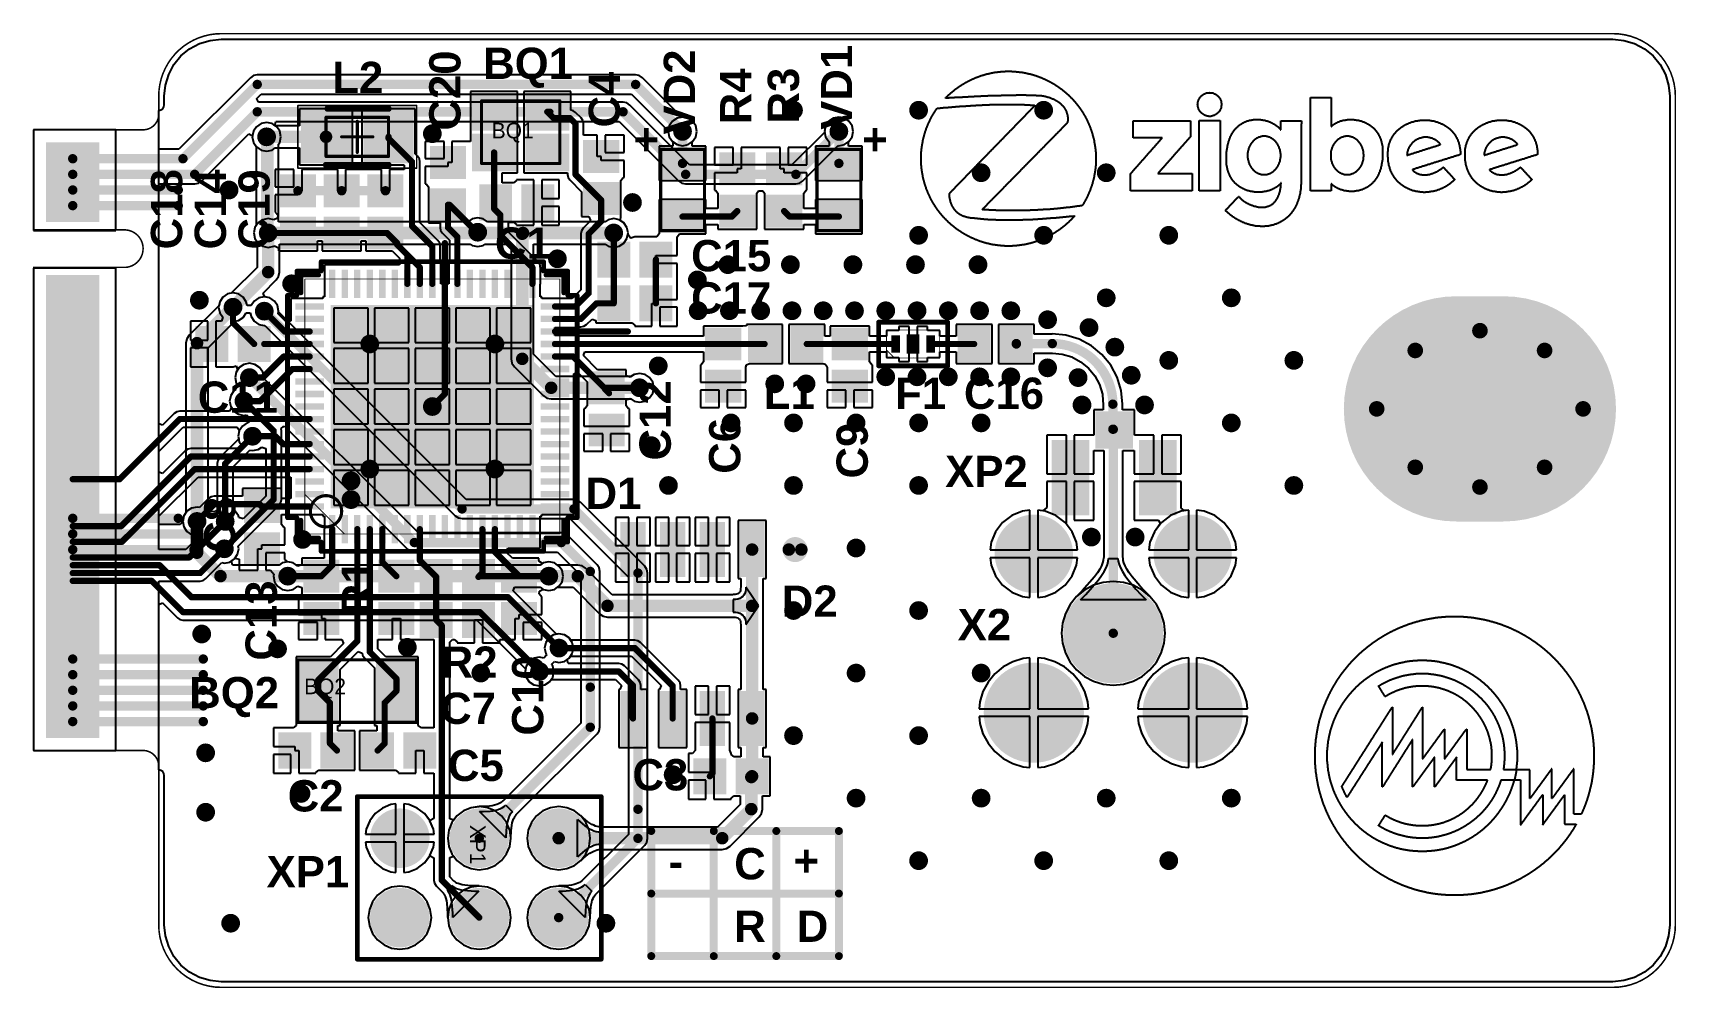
# Model space of a CAD drawing. Header units: millimetres. Extents: x -3.3 to 49.3, y -30.5 to 0.
import ezdxf

# ---------------------------------------------------------------- set-up
doc = ezdxf.new("R2010")
doc.units = ezdxf.units.MM
for name, color, linetype in [('BottomLayer', 5, 'Continuous'), ('BottomPaste', 16, 'Continuous'), ('BottomSolder', 6, 'Continuous'), ('KeepOutLayer', 6, 'Continuous'), ('Mechanical1', 6, 'Continuous'), ('Mechanical13', 56, 'Continuous'), ('Mechanical15', 56, 'Continuous'), ('MultiLayer', 9, 'Continuous'), ('PadHoleLayer', 156, 'Continuous'), ('TopLayer', 1, 'Continuous'), ('TopOverlay', 2, 'Continuous'), ('TopPaste', 8, 'Continuous'), ('TopSolder', 216, 'Continuous'), ('ViaHoleLayer', 16, 'Continuous')]:
    doc.layers.add(name, color=color, linetype=linetype)
doc.styles.add('Arial', font='arialbd.ttf', dxfattribs={"height": 0.2})

msp = doc.modelspace()

# ---------------------------------------------------------------- texts
at = {"layer": 'TopOverlay', "style": 'Arial'}
for s, p in [('BQ1', (11.125, -1.45)), ('L2', (6.3, -1.9)), ('C1', (11.5, -7.2)), ('C15', (17.775, -7.6)), ('C17', (17.775, -8.95)), ('L1', (20.1, -12)), ('F1', (24.3, -12)), ('C16', (26.5, -12)), ('C11', (2, -12.125)), ('XP2', (25.9, -14.5)), ('D1', (14.4, -15.2)), ('D2', (20.675, -18.65)), ('X2', (26.3, -19.4)), ('R2', (9.8, -20.6)), ('BQ2', (1.725, -21.575)), ('C7', (9.75, -22.075)), ('C5', (10, -23.9)), ('C3', (15.9, -24.2)), ('C2', (4.875, -24.875)), ('C', (19.154, -27.046)), ('+', (21.054, -26.946)), ('XP1', (4.2, -27.3)), ('-', (17.054, -26.974)), ('R', (19.154, -29.046)), ('D', (21.154, -29.046))]:
    msp.add_text(s, height=1, dxfattribs=at).set_placement(p)
for s, rotation, p in [('VD1', 90, (22.925, -3.075)), ('C20', 90, (10.4, -3.1)), ('VD2', 90, (17.9, -3.225)), ('C4', 90, (15.5, -3)), ('R4', 90, (19.7, -2.9)), ('R3', 90, (21.225, -2.875)), ('+', 360, (23.25, -3.875)), ('C18', 90, (1.5, -6.9)), ('C14', 90, (2.9, -6.9)), ('C19', 90, (4.3, -6.9)), ('C12', 90, (17.125, -13.65)), ('C6', 90, (19.35, -14.075)), ('C9', 90, (23.425, -14.225)), ('C8', 90, (3.2, -16.6)), ('R1', 90, (7.6, -18.6)), ('C13', 90, (4.525, -20.05)), ('C10', 90, (13.05, -22.449))]:
    msp.add_text(s, height=1, rotation=rotation, dxfattribs=at).set_placement(p)
at = {"layer": 'TopOverlay', "style": 'Arial', "text_generation_flag": 2}
msp.add_text('+', height=1, rotation=360, dxfattribs=at).set_placement((16.75, -3.875))

# ---------------------------------------------------------------- blocks, each defined once
blk = doc.blocks.new('SMA______1')
at = {"layer": 'BottomLayer'}
h = blk.add_hatch(color=5, dxfattribs=at)
edge = h.paths.add_edge_path()
edge.add_arc((-2.54, 2.54), 1.5, 0, 360)
h = blk.add_hatch(color=5, dxfattribs=at)
edge = h.paths.add_edge_path()
edge.add_arc((2.54, 2.54), 1.15, 0, 360)
h = blk.add_hatch(color=5, dxfattribs=at)
edge = h.paths.add_edge_path()
edge.add_arc((0, 0), 1.5, 0, 360)
h = blk.add_hatch(color=5, dxfattribs=at)
edge = h.paths.add_edge_path()
edge.add_arc((-2.54, -2.54), 1.5, 0, 360)
h = blk.add_hatch(color=5, dxfattribs=at)
edge = h.paths.add_edge_path()
edge.add_arc((2.54, -2.54), 1.15, 0, 360)
at = {"layer": 'BottomSolder'}
h = blk.add_hatch(color=6, dxfattribs=at)
edge = h.paths.add_edge_path()
edge.add_arc((-2.54, 2.54), 1.602, 0, 360)
h = blk.add_hatch(color=6, dxfattribs=at)
edge = h.paths.add_edge_path()
edge.add_arc((2.54, 2.54), 1.252, 0, 360)
h = blk.add_hatch(color=6, dxfattribs=at)
edge = h.paths.add_edge_path()
edge.add_arc((0, 0), 1.602, 0, 360)
h = blk.add_hatch(color=6, dxfattribs=at)
edge = h.paths.add_edge_path()
edge.add_arc((-2.54, -2.54), 1.602, 0, 360)
h = blk.add_hatch(color=6, dxfattribs=at)
edge = h.paths.add_edge_path()
edge.add_arc((2.54, -2.54), 1.252, 0, 360)
at = {"layer": 'MultiLayer'}
h = blk.add_hatch(color=9, dxfattribs=at)
edge = h.paths.add_edge_path()
edge.add_arc((-2.54, 2.54), 1.5, 0, 360)
h = blk.add_hatch(color=9, dxfattribs=at)
edge = h.paths.add_edge_path()
edge.add_arc((2.54, 2.54), 1.15, 0, 360)
h = blk.add_hatch(color=9, dxfattribs=at)
edge = h.paths.add_edge_path()
edge.add_arc((0, 0), 1.5, 0, 360)
h = blk.add_hatch(color=9, dxfattribs=at)
edge = h.paths.add_edge_path()
edge.add_arc((-2.54, -2.54), 1.5, 0, 360)
h = blk.add_hatch(color=9, dxfattribs=at)
edge = h.paths.add_edge_path()
edge.add_arc((2.54, -2.54), 1.15, 0, 360)
at = {"layer": 'PadHoleLayer'}
h = blk.add_hatch(color=156, dxfattribs=at)
edge = h.paths.add_edge_path()
edge.add_arc((-2.54, 2.54), 0.85, 0, 360)
h = blk.add_hatch(color=156, dxfattribs=at)
edge = h.paths.add_edge_path()
edge.add_arc((2.54, 2.54), 0.85, 0, 360)
h = blk.add_hatch(color=156, dxfattribs=at)
edge = h.paths.add_edge_path()
edge.add_arc((0, 0), 0.75, 0, 360)
h = blk.add_hatch(color=156, dxfattribs=at)
edge = h.paths.add_edge_path()
edge.add_arc((-2.54, -2.54), 0.85, 0, 360)
h = blk.add_hatch(color=156, dxfattribs=at)
edge = h.paths.add_edge_path()
edge.add_arc((2.54, -2.54), 0.85, 0, 360)
at = {"layer": 'TopLayer'}
h = blk.add_hatch(color=1, dxfattribs=at)
edge = h.paths.add_edge_path()
edge.add_arc((-2.54, 2.54), 1.5, 0, 360)
h = blk.add_hatch(color=1, dxfattribs=at)
edge = h.paths.add_edge_path()
edge.add_arc((2.54, 2.54), 1.15, 0, 360)
h = blk.add_hatch(color=1, dxfattribs=at)
edge = h.paths.add_edge_path()
edge.add_arc((0, 0), 1.5, 0, 360)
h = blk.add_hatch(color=1, dxfattribs=at)
edge = h.paths.add_edge_path()
edge.add_arc((-2.54, -2.54), 1.5, 0, 360)
h = blk.add_hatch(color=1, dxfattribs=at)
edge = h.paths.add_edge_path()
edge.add_arc((2.54, -2.54), 1.15, 0, 360)
at = {"layer": 'TopSolder'}
h = blk.add_hatch(color=216, dxfattribs=at)
edge = h.paths.add_edge_path()
edge.add_arc((-2.54, 2.54), 1.602, 0, 360)
h = blk.add_hatch(color=216, dxfattribs=at)
edge = h.paths.add_edge_path()
edge.add_arc((2.54, 2.54), 1.252, 0, 360)
h = blk.add_hatch(color=216, dxfattribs=at)
edge = h.paths.add_edge_path()
edge.add_arc((0, 0), 1.602, 0, 360)
h = blk.add_hatch(color=216, dxfattribs=at)
edge = h.paths.add_edge_path()
edge.add_arc((-2.54, -2.54), 1.602, 0, 360)
h = blk.add_hatch(color=216, dxfattribs=at)
edge = h.paths.add_edge_path()
edge.add_arc((2.54, -2.54), 1.252, 0, 360)
blk = doc.blocks.new('IPEX_2')
at = {"layer": 'TopLayer'}
for points in [[(1.1, 0.897), (-1.1, 0.897), (-1.1, 1.897), (1.1, 1.897)], [(2.024, -0.5), (1.024, -0.5), (1.024, 0.5), (2.024, 0.5)], [(-1.1, -0.897), (1.1, -0.897), (1.1, -1.897), (-1.1, -1.897)]]:
    blk.add_hatch(color=1, dxfattribs=at).paths.add_polyline_path(points)
at = {"layer": 'TopPaste'}
for points in [[(1.1, 0.897), (-1.1, 0.897), (-1.1, 1.897), (1.1, 1.897)], [(2.024, -0.5), (1.024, -0.5), (1.024, 0.5), (2.024, 0.5)], [(-1.1, -0.897), (1.1, -0.897), (1.1, -1.897), (-1.1, -1.897)]]:
    blk.add_hatch(color=8, dxfattribs=at).paths.add_polyline_path(points)
at = {"layer": 'TopSolder'}
for points in [[(1.202, 0.795), (-1.201, 0.795), (-1.201, 1.999), (1.202, 1.999)], [(2.126, -0.602), (0.923, -0.602), (0.923, 0.602), (2.126, 0.602)], [(-1.201, -0.795), (1.202, -0.795), (1.202, -1.999), (-1.201, -1.999)]]:
    blk.add_hatch(color=216, dxfattribs=at).paths.add_polyline_path(points)
blk = doc.blocks.new('R0805_3')
at = {"layer": 'TopLayer'}
for points in [[(-1.7, -0.75), (-1.7, 0.75), (-0.3, 0.75), (-0.3, -0.75)], [(0.3, -0.75), (0.3, 0.75), (1.7, 0.75), (1.7, -0.75)]]:
    blk.add_hatch(color=1, dxfattribs=at).paths.add_polyline_path(points)
at = {"layer": 'TopPaste'}
for points in [[(-1.7, -0.75), (-1.7, 0.75), (-0.3, 0.75), (-0.3, -0.75)], [(0.3, -0.75), (0.3, 0.75), (1.7, 0.75), (1.7, -0.75)]]:
    blk.add_hatch(color=8, dxfattribs=at).paths.add_polyline_path(points)
at = {"layer": 'TopSolder'}
for points in [[(-1.802, -0.852), (-1.802, 0.852), (-0.198, 0.852), (-0.198, -0.852)], [(0.198, -0.852), (0.198, 0.852), (1.802, 0.852), (1.802, -0.852)]]:
    blk.add_hatch(color=216, dxfattribs=at).paths.add_polyline_path(points)
at = {"layer": 'Mechanical13', "const_width": 0.1}
for points in [[(-1, 0.625), (1, 0.625)], [(-1, -0.625), (-1, 0.625)], [(1, -0.625), (1, 0.625)], [(-1, -0.625), (1, -0.625)]]:
    blk.add_lwpolyline(points, dxfattribs=at)
at = {"layer": 'Mechanical13', "const_width": 0.05}
for points in [[(-1.025, 0.625, 1), (-0.975, 0.625, 1)], [(-1.025, 0.625, 1), (-0.975, 0.625, 1)], [(0.975, 0.625, 1), (1.025, 0.625, 1)], [(0.975, 0.625, 1), (1.025, 0.625, 1)], [(-1.025, -0.625, 1), (-0.975, -0.625, 1)], [(-1.025, -0.625, 1), (-0.975, -0.625, 1)], [(0.975, -0.625, 1), (1.025, -0.625, 1)], [(0.975, -0.625, 1), (1.025, -0.625, 1)]]:
    blk.add_lwpolyline(points, format="xyb", close=True, dxfattribs=at)
at = {"layer": 'Mechanical15'}
for points, const_width in [([(-1.9, 1), (1.9, 1)], 0.05), ([(-1.9, -1), (-1.9, 1)], 0.05), ([(0, -0.5), (0, 0.5)], 0.1), ([(1.9, -1), (1.9, 1)], 0.05), ([(-0.5, 0), (0.5, 0)], 0.1), ([(-1.9, -1), (1.9, -1)], 0.05)]:
    blk.add_lwpolyline(points, dxfattribs=dict(at, const_width=const_width))
for points, const_width in [([(-1.913, 1, 1), (-1.888, 1, 1)], 0.025), ([(-1.913, 1, 1), (-1.888, 1, 1)], 0.025), ([(-0.025, 0.5, 1), (0.025, 0.5, 1)], 0.05), ([(1.887, 1, 1), (1.912, 1, 1)], 0.025), ([(1.887, 1, 1), (1.912, 1, 1)], 0.025), ([(-0.525, 0, 1), (-0.475, 0, 1)], 0.05), ([(0.475, 0, 1), (0.525, 0, 1)], 0.05), ([(-0.025, -0.5, 1), (0.025, -0.5, 1)], 0.05), ([(-1.913, -1, 1), (-1.888, -1, 1)], 0.025), ([(-1.913, -1, 1), (-1.888, -1, 1)], 0.025), ([(1.887, -1, 1), (1.912, -1, 1)], 0.025), ([(1.887, -1, 1), (1.912, -1, 1)], 0.025)]:
    blk.add_lwpolyline(points, format="xyb", close=True, dxfattribs=dict(at, const_width=const_width))
at = {"layer": 'TopOverlay', "const_width": 0.2}
for points in [[(-0.95, 0.9), (1, 0.9)], [(-1, -0.9), (1, -0.9)]]:
    blk.add_lwpolyline(points, dxfattribs=at)
at = {"layer": 'TopOverlay', "const_width": 0.1}
for points in [[(-1, 0.9, 1), (-0.9, 0.9, 1)], [(0.95, 0.9, 1), (1.05, 0.9, 1)], [(-1.05, -0.9, 1), (-0.95, -0.9, 1)], [(0.95, -0.9, 1), (1.05, -0.9, 1)]]:
    blk.add_lwpolyline(points, format="xyb", close=True, dxfattribs=at)
blk = doc.blocks.new('C0603_4')
at = {"layer": 'TopLayer'}
for points in [[(-1.1, -0.475), (-1.1, 0.475), (-0.25, 0.475), (-0.25, -0.475)], [(0.25, -0.475), (0.25, 0.475), (1.1, 0.475), (1.1, -0.475)]]:
    blk.add_hatch(color=1, dxfattribs=at).paths.add_polyline_path(points)
at = {"layer": 'TopPaste'}
for points in [[(-1.1, -0.475), (-1.1, 0.475), (-0.25, 0.475), (-0.25, -0.475)], [(0.25, -0.475), (0.25, 0.475), (1.1, 0.475), (1.1, -0.475)]]:
    blk.add_hatch(color=8, dxfattribs=at).paths.add_polyline_path(points)
at = {"layer": 'TopSolder'}
for points in [[(-1.202, -0.577), (-1.202, 0.577), (-0.148, 0.577), (-0.148, -0.577)], [(0.148, -0.577), (0.148, 0.577), (1.202, 0.577), (1.202, -0.577)]]:
    blk.add_hatch(color=216, dxfattribs=at).paths.add_polyline_path(points)
blk = doc.blocks.new('C0603_5')
at = {"layer": 'TopLayer'}
for points in [[(-1.1, -0.475), (-1.1, 0.475), (-0.25, 0.475), (-0.25, -0.475)], [(0.25, -0.475), (0.25, 0.475), (1.1, 0.475), (1.1, -0.475)]]:
    blk.add_hatch(color=1, dxfattribs=at).paths.add_polyline_path(points)
at = {"layer": 'TopPaste'}
for points in [[(-1.1, -0.475), (-1.1, 0.475), (-0.25, 0.475), (-0.25, -0.475)], [(0.25, -0.475), (0.25, 0.475), (1.1, 0.475), (1.1, -0.475)]]:
    blk.add_hatch(color=8, dxfattribs=at).paths.add_polyline_path(points)
at = {"layer": 'TopSolder'}
for points in [[(-1.202, -0.577), (-1.202, 0.577), (-0.148, 0.577), (-0.148, -0.577)], [(0.148, -0.577), (0.148, 0.577), (1.202, 0.577), (1.202, -0.577)]]:
    blk.add_hatch(color=216, dxfattribs=at).paths.add_polyline_path(points)
blk = doc.blocks.new('C0603_6')
at = {"layer": 'TopLayer'}
for points in [[(-1.1, -0.475), (-1.1, 0.475), (-0.25, 0.475), (-0.25, -0.475)], [(0.25, -0.475), (0.25, 0.475), (1.1, 0.475), (1.1, -0.475)]]:
    blk.add_hatch(color=1, dxfattribs=at).paths.add_polyline_path(points)
at = {"layer": 'TopPaste'}
for points in [[(-1.1, -0.475), (-1.1, 0.475), (-0.25, 0.475), (-0.25, -0.475)], [(0.25, -0.475), (0.25, 0.475), (1.1, 0.475), (1.1, -0.475)]]:
    blk.add_hatch(color=8, dxfattribs=at).paths.add_polyline_path(points)
at = {"layer": 'TopSolder'}
for points in [[(-1.202, -0.577), (-1.202, 0.577), (-0.148, 0.577), (-0.148, -0.577)], [(0.148, -0.577), (0.148, 0.577), (1.202, 0.577), (1.202, -0.577)]]:
    blk.add_hatch(color=216, dxfattribs=at).paths.add_polyline_path(points)
blk = doc.blocks.new('LED_0805_7')
at = {"layer": 'TopLayer'}
for points in [[(-1.25, -0.6), (-1.25, 0.6), (-0.45, 0.6), (-0.45, -0.6)], [(0.45, -0.6), (0.45, 0.6), (1.25, 0.6), (1.25, -0.6)]]:
    blk.add_hatch(color=1, dxfattribs=at).paths.add_polyline_path(points)
at = {"layer": 'TopPaste'}
for points in [[(-1.25, -0.6), (-1.25, 0.6), (-0.45, 0.6), (-0.45, -0.6)], [(0.45, -0.6), (0.45, 0.6), (1.25, 0.6), (1.25, -0.6)]]:
    blk.add_hatch(color=8, dxfattribs=at).paths.add_polyline_path(points)
at = {"layer": 'TopSolder'}
for points in [[(-1.352, -0.702), (-1.352, 0.702), (-0.348, 0.702), (-0.348, -0.702)], [(0.348, -0.702), (0.348, 0.702), (1.352, 0.702), (1.352, -0.702)]]:
    blk.add_hatch(color=216, dxfattribs=at).paths.add_polyline_path(points)
at = {"layer": 'Mechanical15', "const_width": 0.1}
for points in [[(1.3, 0.7), (-1.3, 0.7)], [(-1.3, -0.7), (-1.3, 0.7)], [(1.3, -0.7), (1.3, 0.7)], [(1.3, -0.7), (-1.3, -0.7)]]:
    blk.add_lwpolyline(points, dxfattribs=at)
at = {"layer": 'Mechanical15', "const_width": 0.05}
for points in [[(-1.325, 0.7, 1), (-1.275, 0.7, 1)], [(-1.325, 0.7, 1), (-1.275, 0.7, 1)], [(1.275, 0.7, 1), (1.325, 0.7, 1)], [(1.275, 0.7, 1), (1.325, 0.7, 1)], [(-1.325, -0.7, 1), (-1.275, -0.7, 1)], [(-1.325, -0.7, 1), (-1.275, -0.7, 1)], [(1.275, -0.7, 1), (1.325, -0.7, 1)], [(1.275, -0.7, 1), (1.325, -0.7, 1)]]:
    blk.add_lwpolyline(points, format="xyb", close=True, dxfattribs=at)
blk = doc.blocks.new('LED_0805_8')
at = {"layer": 'TopLayer'}
for points in [[(-1.25, -0.6), (-1.25, 0.6), (-0.45, 0.6), (-0.45, -0.6)], [(0.45, -0.6), (0.45, 0.6), (1.25, 0.6), (1.25, -0.6)]]:
    blk.add_hatch(color=1, dxfattribs=at).paths.add_polyline_path(points)
at = {"layer": 'TopPaste'}
for points in [[(-1.25, -0.6), (-1.25, 0.6), (-0.45, 0.6), (-0.45, -0.6)], [(0.45, -0.6), (0.45, 0.6), (1.25, 0.6), (1.25, -0.6)]]:
    blk.add_hatch(color=8, dxfattribs=at).paths.add_polyline_path(points)
at = {"layer": 'TopSolder'}
for points in [[(-1.352, -0.702), (-1.352, 0.702), (-0.348, 0.702), (-0.348, -0.702)], [(0.348, -0.702), (0.348, 0.702), (1.352, 0.702), (1.352, -0.702)]]:
    blk.add_hatch(color=216, dxfattribs=at).paths.add_polyline_path(points)
at = {"layer": 'Mechanical15', "const_width": 0.1}
for points in [[(1.3, 0.7), (-1.3, 0.7)], [(-1.3, -0.7), (-1.3, 0.7)], [(1.3, -0.7), (1.3, 0.7)], [(1.3, -0.7), (-1.3, -0.7)]]:
    blk.add_lwpolyline(points, dxfattribs=at)
at = {"layer": 'Mechanical15', "const_width": 0.05}
for points in [[(-1.325, 0.7, 1), (-1.275, 0.7, 1)], [(-1.325, 0.7, 1), (-1.275, 0.7, 1)], [(1.275, 0.7, 1), (1.325, 0.7, 1)], [(1.275, 0.7, 1), (1.325, 0.7, 1)], [(-1.325, -0.7, 1), (-1.275, -0.7, 1)], [(-1.325, -0.7, 1), (-1.275, -0.7, 1)], [(1.275, -0.7, 1), (1.325, -0.7, 1)], [(1.275, -0.7, 1), (1.325, -0.7, 1)]]:
    blk.add_lwpolyline(points, format="xyb", close=True, dxfattribs=at)
blk = doc.blocks.new('R0603_9')
at = {"layer": 'TopLayer'}
for points in [[(-1.1, -0.475), (-1.1, 0.475), (-0.25, 0.475), (-0.25, -0.475)], [(0.25, -0.475), (0.25, 0.475), (1.1, 0.475), (1.1, -0.475)]]:
    blk.add_hatch(color=1, dxfattribs=at).paths.add_polyline_path(points)
at = {"layer": 'TopPaste'}
for points in [[(-1.1, -0.475), (-1.1, 0.475), (-0.25, 0.475), (-0.25, -0.475)], [(0.25, -0.475), (0.25, 0.475), (1.1, 0.475), (1.1, -0.475)]]:
    blk.add_hatch(color=8, dxfattribs=at).paths.add_polyline_path(points)
at = {"layer": 'TopSolder'}
for points in [[(-1.202, -0.577), (-1.202, 0.577), (-0.148, 0.577), (-0.148, -0.577)], [(0.148, -0.577), (0.148, 0.577), (1.202, 0.577), (1.202, -0.577)]]:
    blk.add_hatch(color=216, dxfattribs=at).paths.add_polyline_path(points)
blk = doc.blocks.new('R0603_10')
at = {"layer": 'TopLayer'}
for points in [[(-1.1, -0.475), (-1.1, 0.475), (-0.25, 0.475), (-0.25, -0.475)], [(0.25, -0.475), (0.25, 0.475), (1.1, 0.475), (1.1, -0.475)]]:
    blk.add_hatch(color=1, dxfattribs=at).paths.add_polyline_path(points)
at = {"layer": 'TopPaste'}
for points in [[(-1.1, -0.475), (-1.1, 0.475), (-0.25, 0.475), (-0.25, -0.475)], [(0.25, -0.475), (0.25, 0.475), (1.1, 0.475), (1.1, -0.475)]]:
    blk.add_hatch(color=8, dxfattribs=at).paths.add_polyline_path(points)
at = {"layer": 'TopSolder'}
for points in [[(-1.202, -0.577), (-1.202, 0.577), (-0.148, 0.577), (-0.148, -0.577)], [(0.148, -0.577), (0.148, 0.577), (1.202, 0.577), (1.202, -0.577)]]:
    blk.add_hatch(color=216, dxfattribs=at).paths.add_polyline_path(points)
blk = doc.blocks.new('PLD_6_11')
at = {"layer": 'BottomLayer'}
h = blk.add_hatch(color=5, dxfattribs=at)
edge = h.paths.add_edge_path()
edge.add_arc((-1.27, 2.54), 0.85, 0, 360)
h = blk.add_hatch(color=5, dxfattribs=at)
edge = h.paths.add_edge_path()
edge.add_arc((1.27, 2.54), 0.85, 0, 360)
h = blk.add_hatch(color=5, dxfattribs=at)
edge = h.paths.add_edge_path()
edge.add_arc((-1.27, 0), 0.85, 0, 360)
h = blk.add_hatch(color=5, dxfattribs=at)
edge = h.paths.add_edge_path()
edge.add_arc((1.27, 0), 0.85, 0, 360)
h = blk.add_hatch(color=5, dxfattribs=at)
edge = h.paths.add_edge_path()
edge.add_arc((-1.27, -2.54), 0.85, 0, 360)
h = blk.add_hatch(color=5, dxfattribs=at)
edge = h.paths.add_edge_path()
edge.add_arc((1.27, -2.54), 0.85, 0, 360)
at = {"layer": 'BottomSolder'}
h = blk.add_hatch(color=6, dxfattribs=at)
edge = h.paths.add_edge_path()
edge.add_arc((-1.27, 2.54), 0.952, 0, 360)
h = blk.add_hatch(color=6, dxfattribs=at)
edge = h.paths.add_edge_path()
edge.add_arc((1.27, 2.54), 0.952, 0, 360)
h = blk.add_hatch(color=6, dxfattribs=at)
edge = h.paths.add_edge_path()
edge.add_arc((-1.27, 0), 0.952, 0, 360)
h = blk.add_hatch(color=6, dxfattribs=at)
edge = h.paths.add_edge_path()
edge.add_arc((1.27, 0), 0.952, 0, 360)
h = blk.add_hatch(color=6, dxfattribs=at)
edge = h.paths.add_edge_path()
edge.add_arc((-1.27, -2.54), 0.952, 0, 360)
h = blk.add_hatch(color=6, dxfattribs=at)
edge = h.paths.add_edge_path()
edge.add_arc((1.27, -2.54), 0.952, 0, 360)
at = {"layer": 'MultiLayer'}
h = blk.add_hatch(color=9, dxfattribs=at)
edge = h.paths.add_edge_path()
edge.add_arc((-1.27, 2.54), 0.85, 0, 360)
h = blk.add_hatch(color=9, dxfattribs=at)
edge = h.paths.add_edge_path()
edge.add_arc((1.27, 2.54), 0.85, 0, 360)
h = blk.add_hatch(color=9, dxfattribs=at)
edge = h.paths.add_edge_path()
edge.add_arc((-1.27, 0), 0.85, 0, 360)
h = blk.add_hatch(color=9, dxfattribs=at)
edge = h.paths.add_edge_path()
edge.add_arc((1.27, 0), 0.85, 0, 360)
h = blk.add_hatch(color=9, dxfattribs=at)
edge = h.paths.add_edge_path()
edge.add_arc((-1.27, -2.54), 0.85, 0, 360)
h = blk.add_hatch(color=9, dxfattribs=at)
edge = h.paths.add_edge_path()
edge.add_arc((1.27, -2.54), 0.85, 0, 360)
at = {"layer": 'PadHoleLayer'}
h = blk.add_hatch(color=156, dxfattribs=at)
edge = h.paths.add_edge_path()
edge.add_arc((-1.27, 2.54), 0.55, 0, 360)
h = blk.add_hatch(color=156, dxfattribs=at)
edge = h.paths.add_edge_path()
edge.add_arc((1.27, 2.54), 0.55, 0, 360)
h = blk.add_hatch(color=156, dxfattribs=at)
edge = h.paths.add_edge_path()
edge.add_arc((-1.27, 0), 0.55, 0, 360)
h = blk.add_hatch(color=156, dxfattribs=at)
edge = h.paths.add_edge_path()
edge.add_arc((1.27, 0), 0.55, 0, 360)
h = blk.add_hatch(color=156, dxfattribs=at)
edge = h.paths.add_edge_path()
edge.add_arc((-1.27, -2.54), 0.55, 0, 360)
h = blk.add_hatch(color=156, dxfattribs=at)
edge = h.paths.add_edge_path()
edge.add_arc((1.27, -2.54), 0.55, 0, 360)
at = {"layer": 'TopLayer'}
h = blk.add_hatch(color=1, dxfattribs=at)
edge = h.paths.add_edge_path()
edge.add_arc((-1.27, 2.54), 0.85, 0, 360)
h = blk.add_hatch(color=1, dxfattribs=at)
edge = h.paths.add_edge_path()
edge.add_arc((1.27, 2.54), 0.85, 0, 360)
h = blk.add_hatch(color=1, dxfattribs=at)
edge = h.paths.add_edge_path()
edge.add_arc((-1.27, 0), 0.85, 0, 360)
h = blk.add_hatch(color=1, dxfattribs=at)
edge = h.paths.add_edge_path()
edge.add_arc((1.27, 0), 0.85, 0, 360)
h = blk.add_hatch(color=1, dxfattribs=at)
edge = h.paths.add_edge_path()
edge.add_arc((-1.27, -2.54), 0.85, 0, 360)
h = blk.add_hatch(color=1, dxfattribs=at)
edge = h.paths.add_edge_path()
edge.add_arc((1.27, -2.54), 0.85, 0, 360)
at = {"layer": 'TopSolder'}
h = blk.add_hatch(color=216, dxfattribs=at)
edge = h.paths.add_edge_path()
edge.add_arc((-1.27, 2.54), 0.952, 0, 360)
h = blk.add_hatch(color=216, dxfattribs=at)
edge = h.paths.add_edge_path()
edge.add_arc((1.27, 2.54), 0.952, 0, 360)
h = blk.add_hatch(color=216, dxfattribs=at)
edge = h.paths.add_edge_path()
edge.add_arc((-1.27, 0), 0.952, 0, 360)
h = blk.add_hatch(color=216, dxfattribs=at)
edge = h.paths.add_edge_path()
edge.add_arc((1.27, 0), 0.952, 0, 360)
h = blk.add_hatch(color=216, dxfattribs=at)
edge = h.paths.add_edge_path()
edge.add_arc((-1.27, -2.54), 0.952, 0, 360)
h = blk.add_hatch(color=216, dxfattribs=at)
edge = h.paths.add_edge_path()
edge.add_arc((1.27, -2.54), 0.952, 0, 360)
at = {"layer": 'Mechanical15', "const_width": 0.15}
for points in [[(2.6, 3.9), (-2.6, 3.9)], [(-2.6, -3.9), (-2.6, 3.9)], [(2.6, -3.9), (2.6, 3.9)], [(2.6, -3.9), (-2.6, -3.9)]]:
    blk.add_lwpolyline(points, dxfattribs=at)
at = {"layer": 'Mechanical15', "const_width": 0.075}
for points in [[(-2.638, 3.9, 1), (-2.562, 3.9, 1)], [(-2.638, 3.9, 1), (-2.562, 3.9, 1)], [(2.562, 3.9, 1), (2.638, 3.9, 1)], [(2.562, 3.9, 1), (2.638, 3.9, 1)], [(-2.638, -3.9, 1), (-2.562, -3.9, 1)], [(-2.638, -3.9, 1), (-2.562, -3.9, 1)], [(2.562, -3.9, 1), (2.638, -3.9, 1)], [(2.562, -3.9, 1), (2.638, -3.9, 1)]]:
    blk.add_lwpolyline(points, format="xyb", close=True, dxfattribs=at)
at = {"layer": 'TopOverlay', "const_width": 0.15}
for points in [[(2.6, 3.9), (-2.6, 3.9)], [(-2.6, -3.9), (-2.6, 3.9)], [(2.6, -3.9), (2.6, 3.9)], [(2.6, -3.9), (-2.6, -3.9)]]:
    blk.add_lwpolyline(points, dxfattribs=at)
at = {"layer": 'TopOverlay', "const_width": 0.075}
for points in [[(-2.638, 3.9, 1), (-2.562, 3.9, 1)], [(-2.638, 3.9, 1), (-2.562, 3.9, 1)], [(2.562, 3.9, 1), (2.638, 3.9, 1)], [(2.562, 3.9, 1), (2.638, 3.9, 1)], [(-2.638, -3.9, 1), (-2.562, -3.9, 1)], [(-2.638, -3.9, 1), (-2.562, -3.9, 1)], [(2.562, -3.9, 1), (2.638, -3.9, 1)], [(2.562, -3.9, 1), (2.638, -3.9, 1)]]:
    blk.add_lwpolyline(points, format="xyb", close=True, dxfattribs=at)
at = {"layer": 'Mechanical15'}
blk.add_text('XP1', height=0.5, dxfattribs=at).set_placement((-1.7, -0.3))
blk = doc.blocks.new('C0603_12')
at = {"layer": 'TopLayer'}
for points in [[(-1.1, -0.475), (-1.1, 0.475), (-0.25, 0.475), (-0.25, -0.475)], [(0.25, -0.475), (0.25, 0.475), (1.1, 0.475), (1.1, -0.475)]]:
    blk.add_hatch(color=1, dxfattribs=at).paths.add_polyline_path(points)
at = {"layer": 'TopPaste'}
for points in [[(-1.1, -0.475), (-1.1, 0.475), (-0.25, 0.475), (-0.25, -0.475)], [(0.25, -0.475), (0.25, 0.475), (1.1, 0.475), (1.1, -0.475)]]:
    blk.add_hatch(color=8, dxfattribs=at).paths.add_polyline_path(points)
at = {"layer": 'TopSolder'}
for points in [[(-1.202, -0.577), (-1.202, 0.577), (-0.148, 0.577), (-0.148, -0.577)], [(0.148, -0.577), (0.148, 0.577), (1.202, 0.577), (1.202, -0.577)]]:
    blk.add_hatch(color=216, dxfattribs=at).paths.add_polyline_path(points)
blk = doc.blocks.new('C0603_13')
at = {"layer": 'TopLayer'}
for points in [[(-1.1, -0.475), (-1.1, 0.475), (-0.25, 0.475), (-0.25, -0.475)], [(0.25, -0.475), (0.25, 0.475), (1.1, 0.475), (1.1, -0.475)]]:
    blk.add_hatch(color=1, dxfattribs=at).paths.add_polyline_path(points)
at = {"layer": 'TopPaste'}
for points in [[(-1.1, -0.475), (-1.1, 0.475), (-0.25, 0.475), (-0.25, -0.475)], [(0.25, -0.475), (0.25, 0.475), (1.1, 0.475), (1.1, -0.475)]]:
    blk.add_hatch(color=8, dxfattribs=at).paths.add_polyline_path(points)
at = {"layer": 'TopSolder'}
for points in [[(-1.202, -0.577), (-1.202, 0.577), (-0.148, 0.577), (-0.148, -0.577)], [(0.148, -0.577), (0.148, 0.577), (1.202, 0.577), (1.202, -0.577)]]:
    blk.add_hatch(color=216, dxfattribs=at).paths.add_polyline_path(points)
blk = doc.blocks.new('C_______2520_14')
at = {"layer": 'TopLayer'}
for points in [[(-0.25, 1.15), (-0.25, 0.15), (-1.45, 0.15), (-1.45, 1.15)], [(1.45, 1.15), (1.45, 0.15), (0.25, 0.15), (0.25, 1.15)], [(-0.25, -0.15), (-0.25, -1.15), (-1.45, -1.15), (-1.45, -0.15)], [(1.45, -0.15), (1.45, -1.15), (0.25, -1.15), (0.25, -0.15)]]:
    blk.add_hatch(color=1, dxfattribs=at).paths.add_polyline_path(points)
at = {"layer": 'TopPaste'}
for points in [[(-0.25, 1.15), (-0.25, 0.15), (-1.45, 0.15), (-1.45, 1.15)], [(1.45, 1.15), (1.45, 0.15), (0.25, 0.15), (0.25, 1.15)], [(-0.25, -0.15), (-0.25, -1.15), (-1.45, -1.15), (-1.45, -0.15)], [(1.45, -0.15), (1.45, -1.15), (0.25, -1.15), (0.25, -0.15)]]:
    blk.add_hatch(color=8, dxfattribs=at).paths.add_polyline_path(points)
at = {"layer": 'TopSolder'}
for points in [[(-0.148, 1.252), (-0.148, 0.048), (-1.552, 0.048), (-1.552, 1.252)], [(1.552, 1.252), (1.552, 0.048), (0.148, 0.048), (0.148, 1.252)], [(-0.148, -0.048), (-0.148, -1.252), (-1.552, -1.252), (-1.552, -0.048)], [(1.552, -0.048), (1.552, -1.252), (0.148, -1.252), (0.148, -0.048)]]:
    blk.add_hatch(color=216, dxfattribs=at).paths.add_polyline_path(points)
at = {"layer": 'Mechanical15', "const_width": 0.1}
for points in [[(-1.25, -1.001), (-1.25, 1)], [(-1.25, 1), (1.251, 1)], [(1.251, -1.001), (1.251, 1)], [(-1.25, -1.001), (1.251, -1.001)]]:
    blk.add_lwpolyline(points, dxfattribs=at)
at = {"layer": 'Mechanical15', "const_width": 0.05}
for points in [[(-1.275, 1, 1), (-1.225, 1, 1)], [(-1.275, 1, 1), (-1.225, 1, 1)], [(1.226, 1, 1), (1.276, 1, 1)], [(1.226, 1, 1), (1.276, 1, 1)], [(-1.275, -1.001, 1), (-1.225, -1.001, 1)], [(-1.275, -1.001, 1), (-1.225, -1.001, 1)], [(1.226, -1.001, 1), (1.276, -1.001, 1)], [(1.226, -1.001, 1), (1.276, -1.001, 1)]]:
    blk.add_lwpolyline(points, format="xyb", close=True, dxfattribs=at)
at = {"layer": 'Mechanical15'}
blk.add_text('BQ1', height=0.5, rotation=360, dxfattribs=at).set_placement((-0.925, -0.2))
blk = doc.blocks.new('ABS07_15')
at = {"layer": 'TopLayer'}
for points in [[(-1.8, -0.95), (-1.8, 0.95), (-0.7, 0.95), (-0.7, -0.95)], [(0.7, -0.95), (0.7, 0.95), (1.8, 0.95), (1.8, -0.95)]]:
    blk.add_hatch(color=1, dxfattribs=at).paths.add_polyline_path(points)
at = {"layer": 'TopPaste'}
for points in [[(-1.8, -0.95), (-1.8, 0.95), (-0.7, 0.95), (-0.7, -0.95)], [(0.7, -0.95), (0.7, 0.95), (1.8, 0.95), (1.8, -0.95)]]:
    blk.add_hatch(color=8, dxfattribs=at).paths.add_polyline_path(points)
at = {"layer": 'TopSolder'}
for points in [[(-1.902, -1.052), (-1.902, 1.052), (-0.598, 1.052), (-0.598, -1.052)], [(0.598, -1.052), (0.598, 1.052), (1.902, 1.052), (1.902, -1.052)]]:
    blk.add_hatch(color=216, dxfattribs=at).paths.add_polyline_path(points)
at = {"layer": 'Mechanical15', "const_width": 0.1}
for points in [[(-1.9, 1), (1.9, 1)], [(-1.9, -1), (-1.9, 1)], [(1.9, -1), (1.9, 1)], [(-1.9, -1), (1.9, -1)]]:
    blk.add_lwpolyline(points, dxfattribs=at)
at = {"layer": 'Mechanical15', "const_width": 0.05}
for points in [[(-1.925, 1, 1), (-1.875, 1, 1)], [(-1.925, 1, 1), (-1.875, 1, 1)], [(1.875, 1, 1), (1.925, 1, 1)], [(1.875, 1, 1), (1.925, 1, 1)], [(-1.925, -1, 1), (-1.875, -1, 1)], [(-1.925, -1, 1), (-1.875, -1, 1)], [(1.875, -1, 1), (1.925, -1, 1)], [(1.875, -1, 1), (1.925, -1, 1)]]:
    blk.add_lwpolyline(points, format="xyb", close=True, dxfattribs=at)
at = {"layer": 'Mechanical15'}
blk.add_text('BQ2', height=0.5, rotation=360, dxfattribs=at).set_placement((-1.7, -0.1))
blk = doc.blocks.new('SOIC8_16')
at = {"layer": 'TopLayer'}
for points in [[(-0.775, -0.3), (-0.775, 0.3), (0.775, 0.3), (0.775, -0.3)], [(4.625, -0.3), (4.625, 0.3), (6.175, 0.3), (6.175, -0.3)], [(-0.775, -1.57), (-0.775, -0.97), (0.775, -0.97), (0.775, -1.57)], [(4.625, -1.57), (4.625, -0.97), (6.175, -0.97), (6.175, -1.57)], [(-0.775, -2.84), (-0.775, -2.24), (0.775, -2.24), (0.775, -2.84)], [(4.625, -2.84), (4.625, -2.24), (6.175, -2.24), (6.175, -2.84)], [(-0.775, -4.11), (-0.775, -3.51), (0.775, -3.51), (0.775, -4.11)], [(4.625, -4.11), (4.625, -3.51), (6.175, -3.51), (6.175, -4.11)]]:
    blk.add_hatch(color=1, dxfattribs=at).paths.add_polyline_path(points)
at = {"layer": 'TopPaste'}
for points in [[(-0.775, -0.3), (-0.775, 0.3), (0.775, 0.3), (0.775, -0.3)], [(4.625, -0.3), (4.625, 0.3), (6.175, 0.3), (6.175, -0.3)], [(-0.775, -1.57), (-0.775, -0.97), (0.775, -0.97), (0.775, -1.57)], [(4.625, -1.57), (4.625, -0.97), (6.175, -0.97), (6.175, -1.57)], [(-0.775, -2.84), (-0.775, -2.24), (0.775, -2.24), (0.775, -2.84)], [(4.625, -2.84), (4.625, -2.24), (6.175, -2.24), (6.175, -2.84)], [(-0.775, -4.11), (-0.775, -3.51), (0.775, -3.51), (0.775, -4.11)], [(4.625, -4.11), (4.625, -3.51), (6.175, -3.51), (6.175, -4.11)]]:
    blk.add_hatch(color=8, dxfattribs=at).paths.add_polyline_path(points)
at = {"layer": 'TopSolder'}
for points in [[(-0.877, -0.402), (-0.877, 0.402), (0.877, 0.402), (0.877, -0.402)], [(4.523, -0.402), (4.523, 0.402), (6.277, 0.402), (6.277, -0.402)], [(-0.877, -1.672), (-0.877, -0.868), (0.877, -0.868), (0.877, -1.672)], [(4.523, -1.672), (4.523, -0.868), (6.277, -0.868), (6.277, -1.672)], [(-0.877, -2.942), (-0.877, -2.138), (0.877, -2.138), (0.877, -2.942)], [(4.523, -2.942), (4.523, -2.138), (6.277, -2.138), (6.277, -2.942)], [(-0.877, -4.212), (-0.877, -3.408), (0.877, -3.408), (0.877, -4.212)], [(4.523, -4.212), (4.523, -3.408), (6.277, -3.408), (6.277, -4.212)]]:
    blk.add_hatch(color=216, dxfattribs=at).paths.add_polyline_path(points)
at = {"layer": 'TopLayer'}
blk.add_line((0, 0), (0, 0), dxfattribs=at)
blk.add_line((0, 0), (0, 0), dxfattribs=at)
blk.add_line((0, 0), (0, 0), dxfattribs=at)
blk.add_line((0, 0), (0, 0), dxfattribs=at)
blk = doc.blocks.new('VFQFN68_8X8MM_17')
at = {"layer": 'TopLayer'}
for points in [[(-3.098, 3.467), (-3.302, 3.467), (-3.302, 4.377), (-3.098, 4.377)], [(-2.698, 3.467), (-2.902, 3.467), (-2.902, 4.377), (-2.698, 4.377)], [(-2.298, 3.467), (-2.502, 3.467), (-2.502, 4.377), (-2.298, 4.377)], [(-1.898, 3.467), (-2.102, 3.467), (-2.102, 4.377), (-1.898, 4.377)], [(-1.498, 3.467), (-1.702, 3.467), (-1.702, 4.377), (-1.498, 4.377)], [(-1.098, 3.467), (-1.302, 3.467), (-1.302, 4.377), (-1.098, 4.377)], [(-0.698, 3.467), (-0.902, 3.467), (-0.902, 4.377), (-0.698, 4.377)], [(-0.298, 3.467), (-0.502, 3.467), (-0.502, 4.377), (-0.298, 4.377)], [(0.102, 3.467), (-0.102, 3.467), (-0.102, 4.377), (0.102, 4.377)], [(0.502, 3.467), (0.298, 3.467), (0.298, 4.377), (0.502, 4.377)], [(0.902, 3.467), (0.698, 3.467), (0.698, 4.377), (0.902, 4.377)], [(1.302, 3.467), (1.098, 3.467), (1.098, 4.377), (1.302, 4.377)], [(1.702, 3.467), (1.498, 3.467), (1.498, 4.377), (1.702, 4.377)], [(2.102, 3.467), (1.898, 3.467), (1.898, 4.377), (2.102, 4.377)], [(2.502, 3.467), (2.298, 3.467), (2.298, 4.377), (2.502, 4.377)], [(2.902, 3.467), (2.698, 3.467), (2.698, 4.377), (2.902, 4.377)], [(3.302, 3.467), (3.098, 3.467), (3.098, 4.377), (3.302, 4.377)], [(-3.467, 3.302), (-3.467, 3.098), (-4.377, 3.098), (-4.377, 3.302)], [(-3.251, 3.251), (3.251, 3.251), (3.251, -3.251), (-3.251, -3.251)], [(4.377, 3.302), (4.377, 3.098), (3.467, 3.098), (3.467, 3.302)], [(-3.467, 2.902), (-3.467, 2.698), (-4.377, 2.698), (-4.377, 2.902)], [(4.377, 2.902), (4.377, 2.698), (3.467, 2.698), (3.467, 2.902)], [(-3.467, 2.502), (-3.467, 2.298), (-4.377, 2.298), (-4.377, 2.502)], [(-3.467, 2.102), (-3.467, 1.898), (-4.377, 1.898), (-4.377, 2.102)], [(4.377, 2.502), (4.377, 2.298), (3.467, 2.298), (3.467, 2.502)], [(-3.467, 1.702), (-3.467, 1.498), (-4.377, 1.498), (-4.377, 1.702)], [(4.377, 2.102), (4.377, 1.898), (3.467, 1.898), (3.467, 2.102)], [(4.377, 1.702), (4.377, 1.498), (3.467, 1.498), (3.467, 1.702)], [(-3.467, 1.302), (-3.467, 1.098), (-4.377, 1.098), (-4.377, 1.302)], [(4.377, 1.302), (4.377, 1.098), (3.467, 1.098), (3.467, 1.302)], [(-3.467, 0.902), (-3.467, 0.698), (-4.377, 0.698), (-4.377, 0.902)], [(4.377, 0.902), (4.377, 0.698), (3.467, 0.698), (3.467, 0.902)], [(-3.467, 0.502), (-3.467, 0.298), (-4.377, 0.298), (-4.377, 0.502)], [(-3.467, 0.102), (-3.467, -0.102), (-4.377, -0.102), (-4.377, 0.102)], [(4.377, 0.502), (4.377, 0.298), (3.467, 0.298), (3.467, 0.502)], [(4.377, 0.102), (4.377, -0.102), (3.467, -0.102), (3.467, 0.102)], [(-3.467, -0.298), (-3.467, -0.502), (-4.377, -0.502), (-4.377, -0.298)], [(4.377, -0.298), (4.377, -0.502), (3.467, -0.502), (3.467, -0.298)], [(-3.467, -0.698), (-3.467, -0.902), (-4.377, -0.902), (-4.377, -0.698)], [(4.377, -0.698), (4.377, -0.902), (3.467, -0.902), (3.467, -0.698)], [(-3.467, -1.098), (-3.467, -1.302), (-4.377, -1.302), (-4.377, -1.098)], [(-3.467, -1.498), (-3.467, -1.702), (-4.377, -1.702), (-4.377, -1.498)], [(4.377, -1.098), (4.377, -1.302), (3.467, -1.302), (3.467, -1.098)], [(4.377, -1.498), (4.377, -1.702), (3.467, -1.702), (3.467, -1.498)], [(-3.467, -1.898), (-3.467, -2.102), (-4.377, -2.102), (-4.377, -1.898)], [(4.377, -1.898), (4.377, -2.102), (3.467, -2.102), (3.467, -1.898)], [(-3.467, -2.298), (-3.467, -2.502), (-4.377, -2.502), (-4.377, -2.298)], [(4.377, -2.298), (4.377, -2.502), (3.467, -2.502), (3.467, -2.298)], [(-3.467, -2.698), (-3.467, -2.902), (-4.377, -2.902), (-4.377, -2.698)], [(-3.467, -3.098), (-3.467, -3.302), (-4.377, -3.302), (-4.377, -3.098)], [(4.377, -2.698), (4.377, -2.902), (3.467, -2.902), (3.467, -2.698)], [(4.377, -3.098), (4.377, -3.302), (3.467, -3.302), (3.467, -3.098)], [(-3.098, -4.377), (-3.302, -4.377), (-3.302, -3.467), (-3.098, -3.467)], [(-2.698, -4.377), (-2.902, -4.377), (-2.902, -3.467), (-2.698, -3.467)], [(-2.298, -4.377), (-2.502, -4.377), (-2.502, -3.467), (-2.298, -3.467)], [(-1.898, -4.377), (-2.102, -4.377), (-2.102, -3.467), (-1.898, -3.467)], [(-1.498, -4.377), (-1.702, -4.377), (-1.702, -3.467), (-1.498, -3.467)], [(-1.098, -4.377), (-1.302, -4.377), (-1.302, -3.467), (-1.098, -3.467)], [(-0.698, -4.377), (-0.902, -4.377), (-0.902, -3.467), (-0.698, -3.467)], [(-0.298, -4.377), (-0.502, -4.377), (-0.502, -3.467), (-0.298, -3.467)], [(0.102, -4.377), (-0.102, -4.377), (-0.102, -3.467), (0.102, -3.467)], [(0.502, -4.377), (0.298, -4.377), (0.298, -3.467), (0.502, -3.467)], [(0.902, -4.377), (0.698, -4.377), (0.698, -3.467), (0.902, -3.467)], [(1.302, -4.377), (1.098, -4.377), (1.098, -3.467), (1.302, -3.467)], [(1.702, -4.377), (1.498, -4.377), (1.498, -3.467), (1.702, -3.467)], [(2.102, -4.377), (1.898, -4.377), (1.898, -3.467), (2.102, -3.467)], [(2.502, -4.377), (2.298, -4.377), (2.298, -3.467), (2.502, -3.467)], [(2.902, -4.377), (2.698, -4.377), (2.698, -3.467), (2.902, -3.467)], [(3.302, -4.377), (3.098, -4.377), (3.098, -3.467), (3.302, -3.467)]]:
    blk.add_hatch(color=1, dxfattribs=at).paths.add_polyline_path(points)
at = {"layer": 'TopPaste'}
for points in [[(-3.098, 3.467), (-3.302, 3.467), (-3.302, 4.377), (-3.098, 4.377)], [(-2.698, 3.467), (-2.902, 3.467), (-2.902, 4.377), (-2.698, 4.377)], [(-2.298, 3.467), (-2.502, 3.467), (-2.502, 4.377), (-2.298, 4.377)], [(-1.898, 3.467), (-2.102, 3.467), (-2.102, 4.377), (-1.898, 4.377)], [(-1.498, 3.467), (-1.702, 3.467), (-1.702, 4.377), (-1.498, 4.377)], [(-1.098, 3.467), (-1.302, 3.467), (-1.302, 4.377), (-1.098, 4.377)], [(-0.698, 3.467), (-0.902, 3.467), (-0.902, 4.377), (-0.698, 4.377)], [(-0.298, 3.467), (-0.502, 3.467), (-0.502, 4.377), (-0.298, 4.377)], [(0.102, 3.467), (-0.102, 3.467), (-0.102, 4.377), (0.102, 4.377)], [(0.502, 3.467), (0.298, 3.467), (0.298, 4.377), (0.502, 4.377)], [(0.902, 3.467), (0.698, 3.467), (0.698, 4.377), (0.902, 4.377)], [(1.302, 3.467), (1.098, 3.467), (1.098, 4.377), (1.302, 4.377)], [(1.702, 3.467), (1.498, 3.467), (1.498, 4.377), (1.702, 4.377)], [(2.102, 3.467), (1.898, 3.467), (1.898, 4.377), (2.102, 4.377)], [(2.502, 3.467), (2.298, 3.467), (2.298, 4.377), (2.502, 4.377)], [(2.902, 3.467), (2.698, 3.467), (2.698, 4.377), (2.902, 4.377)], [(3.302, 3.467), (3.098, 3.467), (3.098, 4.377), (3.302, 4.377)], [(-3.467, 3.302), (-3.467, 3.098), (-4.377, 3.098), (-4.377, 3.302)], [(4.377, 3.302), (4.377, 3.098), (3.467, 3.098), (3.467, 3.302)], [(-3.467, 2.902), (-3.467, 2.698), (-4.377, 2.698), (-4.377, 2.902)], [(4.377, 2.902), (4.377, 2.698), (3.467, 2.698), (3.467, 2.902)], [(-3.467, 2.502), (-3.467, 2.298), (-4.377, 2.298), (-4.377, 2.502)], [(-3.467, 2.102), (-3.467, 1.898), (-4.377, 1.898), (-4.377, 2.102)], [(4.377, 2.502), (4.377, 2.298), (3.467, 2.298), (3.467, 2.502)], [(-3.467, 1.702), (-3.467, 1.498), (-4.377, 1.498), (-4.377, 1.702)], [(4.377, 2.102), (4.377, 1.898), (3.467, 1.898), (3.467, 2.102)], [(4.377, 1.702), (4.377, 1.498), (3.467, 1.498), (3.467, 1.702)], [(-3.467, 1.302), (-3.467, 1.098), (-4.377, 1.098), (-4.377, 1.302)], [(4.377, 1.302), (4.377, 1.098), (3.467, 1.098), (3.467, 1.302)], [(-3.467, 0.902), (-3.467, 0.698), (-4.377, 0.698), (-4.377, 0.902)], [(4.377, 0.902), (4.377, 0.698), (3.467, 0.698), (3.467, 0.902)], [(-3.467, 0.502), (-3.467, 0.298), (-4.377, 0.298), (-4.377, 0.502)], [(-3.467, 0.102), (-3.467, -0.102), (-4.377, -0.102), (-4.377, 0.102)], [(-0.013, 0.013), (0.013, 0.013), (0.013, -0.013), (-0.013, -0.013)], [(4.377, 0.502), (4.377, 0.298), (3.467, 0.298), (3.467, 0.502)], [(4.377, 0.102), (4.377, -0.102), (3.467, -0.102), (3.467, 0.102)], [(-3.467, -0.298), (-3.467, -0.502), (-4.377, -0.502), (-4.377, -0.298)], [(4.377, -0.298), (4.377, -0.502), (3.467, -0.502), (3.467, -0.298)], [(-3.467, -0.698), (-3.467, -0.902), (-4.377, -0.902), (-4.377, -0.698)], [(4.377, -0.698), (4.377, -0.902), (3.467, -0.902), (3.467, -0.698)], [(-3.467, -1.098), (-3.467, -1.302), (-4.377, -1.302), (-4.377, -1.098)], [(-3.467, -1.498), (-3.467, -1.702), (-4.377, -1.702), (-4.377, -1.498)], [(4.377, -1.098), (4.377, -1.302), (3.467, -1.302), (3.467, -1.098)], [(4.377, -1.498), (4.377, -1.702), (3.467, -1.702), (3.467, -1.498)], [(-3.467, -1.898), (-3.467, -2.102), (-4.377, -2.102), (-4.377, -1.898)], [(4.377, -1.898), (4.377, -2.102), (3.467, -2.102), (3.467, -1.898)], [(-3.467, -2.298), (-3.467, -2.502), (-4.377, -2.502), (-4.377, -2.298)], [(4.377, -2.298), (4.377, -2.502), (3.467, -2.502), (3.467, -2.298)], [(-3.467, -2.698), (-3.467, -2.902), (-4.377, -2.902), (-4.377, -2.698)], [(-3.467, -3.098), (-3.467, -3.302), (-4.377, -3.302), (-4.377, -3.098)], [(4.377, -2.698), (4.377, -2.902), (3.467, -2.902), (3.467, -2.698)], [(4.377, -3.098), (4.377, -3.302), (3.467, -3.302), (3.467, -3.098)], [(-3.098, -4.377), (-3.302, -4.377), (-3.302, -3.467), (-3.098, -3.467)], [(-2.698, -4.377), (-2.902, -4.377), (-2.902, -3.467), (-2.698, -3.467)], [(-2.298, -4.377), (-2.502, -4.377), (-2.502, -3.467), (-2.298, -3.467)], [(-1.898, -4.377), (-2.102, -4.377), (-2.102, -3.467), (-1.898, -3.467)], [(-1.498, -4.377), (-1.702, -4.377), (-1.702, -3.467), (-1.498, -3.467)], [(-1.098, -4.377), (-1.302, -4.377), (-1.302, -3.467), (-1.098, -3.467)], [(-0.698, -4.377), (-0.902, -4.377), (-0.902, -3.467), (-0.698, -3.467)], [(-0.298, -4.377), (-0.502, -4.377), (-0.502, -3.467), (-0.298, -3.467)], [(0.102, -4.377), (-0.102, -4.377), (-0.102, -3.467), (0.102, -3.467)], [(0.502, -4.377), (0.298, -4.377), (0.298, -3.467), (0.502, -3.467)], [(0.902, -4.377), (0.698, -4.377), (0.698, -3.467), (0.902, -3.467)], [(1.302, -4.377), (1.098, -4.377), (1.098, -3.467), (1.302, -3.467)], [(1.702, -4.377), (1.498, -4.377), (1.498, -3.467), (1.702, -3.467)], [(2.102, -4.377), (1.898, -4.377), (1.898, -3.467), (2.102, -3.467)], [(2.502, -4.377), (2.298, -4.377), (2.298, -3.467), (2.502, -3.467)], [(2.902, -4.377), (2.698, -4.377), (2.698, -3.467), (2.902, -3.467)], [(3.302, -4.377), (3.098, -4.377), (3.098, -3.467), (3.302, -3.467)]]:
    blk.add_hatch(color=8, dxfattribs=at).paths.add_polyline_path(points)
at = {"layer": 'TopSolder'}
for points in [[(-3.098, 3.467), (-3.302, 3.467), (-3.302, 4.377), (-3.098, 4.377)], [(-2.698, 3.467), (-2.902, 3.467), (-2.902, 4.377), (-2.698, 4.377)], [(-2.298, 3.467), (-2.502, 3.467), (-2.502, 4.377), (-2.298, 4.377)], [(-1.898, 3.467), (-2.102, 3.467), (-2.102, 4.377), (-1.898, 4.377)], [(-1.498, 3.467), (-1.702, 3.467), (-1.702, 4.377), (-1.498, 4.377)], [(-1.098, 3.467), (-1.302, 3.467), (-1.302, 4.377), (-1.098, 4.377)], [(-0.698, 3.467), (-0.902, 3.467), (-0.902, 4.377), (-0.698, 4.377)], [(-0.298, 3.467), (-0.502, 3.467), (-0.502, 4.377), (-0.298, 4.377)], [(0.102, 3.467), (-0.102, 3.467), (-0.102, 4.377), (0.102, 4.377)], [(0.502, 3.467), (0.298, 3.467), (0.298, 4.377), (0.502, 4.377)], [(0.902, 3.467), (0.698, 3.467), (0.698, 4.377), (0.902, 4.377)], [(1.302, 3.467), (1.098, 3.467), (1.098, 4.377), (1.302, 4.377)], [(1.702, 3.467), (1.498, 3.467), (1.498, 4.377), (1.702, 4.377)], [(2.102, 3.467), (1.898, 3.467), (1.898, 4.377), (2.102, 4.377)], [(2.502, 3.467), (2.298, 3.467), (2.298, 4.377), (2.502, 4.377)], [(2.902, 3.467), (2.698, 3.467), (2.698, 4.377), (2.902, 4.377)], [(3.302, 3.467), (3.098, 3.467), (3.098, 4.377), (3.302, 4.377)], [(-3.467, 3.302), (-3.467, 3.098), (-4.377, 3.098), (-4.377, 3.302)], [(-3.251, 3.251), (3.251, 3.251), (3.251, -3.251), (-3.251, -3.251)], [(4.377, 3.302), (4.377, 3.098), (3.467, 3.098), (3.467, 3.302)], [(-3.467, 2.902), (-3.467, 2.698), (-4.377, 2.698), (-4.377, 2.902)], [(4.377, 2.902), (4.377, 2.698), (3.467, 2.698), (3.467, 2.902)], [(-3.467, 2.502), (-3.467, 2.298), (-4.377, 2.298), (-4.377, 2.502)], [(-3.467, 2.102), (-3.467, 1.898), (-4.377, 1.898), (-4.377, 2.102)], [(4.377, 2.502), (4.377, 2.298), (3.467, 2.298), (3.467, 2.502)], [(-3.467, 1.702), (-3.467, 1.498), (-4.377, 1.498), (-4.377, 1.702)], [(4.377, 2.102), (4.377, 1.898), (3.467, 1.898), (3.467, 2.102)], [(4.377, 1.702), (4.377, 1.498), (3.467, 1.498), (3.467, 1.702)], [(-3.467, 1.302), (-3.467, 1.098), (-4.377, 1.098), (-4.377, 1.302)], [(4.377, 1.302), (4.377, 1.098), (3.467, 1.098), (3.467, 1.302)], [(-3.467, 0.902), (-3.467, 0.698), (-4.377, 0.698), (-4.377, 0.902)], [(4.377, 0.902), (4.377, 0.698), (3.467, 0.698), (3.467, 0.902)], [(-3.467, 0.502), (-3.467, 0.298), (-4.377, 0.298), (-4.377, 0.502)], [(-3.467, 0.102), (-3.467, -0.102), (-4.377, -0.102), (-4.377, 0.102)], [(4.377, 0.502), (4.377, 0.298), (3.467, 0.298), (3.467, 0.502)], [(4.377, 0.102), (4.377, -0.102), (3.467, -0.102), (3.467, 0.102)], [(-3.467, -0.298), (-3.467, -0.502), (-4.377, -0.502), (-4.377, -0.298)], [(4.377, -0.298), (4.377, -0.502), (3.467, -0.502), (3.467, -0.298)], [(-3.467, -0.698), (-3.467, -0.902), (-4.377, -0.902), (-4.377, -0.698)], [(4.377, -0.698), (4.377, -0.902), (3.467, -0.902), (3.467, -0.698)], [(-3.467, -1.098), (-3.467, -1.302), (-4.377, -1.302), (-4.377, -1.098)], [(-3.467, -1.498), (-3.467, -1.702), (-4.377, -1.702), (-4.377, -1.498)], [(4.377, -1.098), (4.377, -1.302), (3.467, -1.302), (3.467, -1.098)], [(4.377, -1.498), (4.377, -1.702), (3.467, -1.702), (3.467, -1.498)], [(-3.467, -1.898), (-3.467, -2.102), (-4.377, -2.102), (-4.377, -1.898)], [(4.377, -1.898), (4.377, -2.102), (3.467, -2.102), (3.467, -1.898)], [(-3.467, -2.298), (-3.467, -2.502), (-4.377, -2.502), (-4.377, -2.298)], [(4.377, -2.298), (4.377, -2.502), (3.467, -2.502), (3.467, -2.298)], [(-3.467, -2.698), (-3.467, -2.902), (-4.377, -2.902), (-4.377, -2.698)], [(-3.467, -3.098), (-3.467, -3.302), (-4.377, -3.302), (-4.377, -3.098)], [(4.377, -2.698), (4.377, -2.902), (3.467, -2.902), (3.467, -2.698)], [(4.377, -3.098), (4.377, -3.302), (3.467, -3.302), (3.467, -3.098)], [(-3.098, -4.377), (-3.302, -4.377), (-3.302, -3.467), (-3.098, -3.467)], [(-2.698, -4.377), (-2.902, -4.377), (-2.902, -3.467), (-2.698, -3.467)], [(-2.298, -4.377), (-2.502, -4.377), (-2.502, -3.467), (-2.298, -3.467)], [(-1.898, -4.377), (-2.102, -4.377), (-2.102, -3.467), (-1.898, -3.467)], [(-1.498, -4.377), (-1.702, -4.377), (-1.702, -3.467), (-1.498, -3.467)], [(-1.098, -4.377), (-1.302, -4.377), (-1.302, -3.467), (-1.098, -3.467)], [(-0.698, -4.377), (-0.902, -4.377), (-0.902, -3.467), (-0.698, -3.467)], [(-0.298, -4.377), (-0.502, -4.377), (-0.502, -3.467), (-0.298, -3.467)], [(0.102, -4.377), (-0.102, -4.377), (-0.102, -3.467), (0.102, -3.467)], [(0.502, -4.377), (0.298, -4.377), (0.298, -3.467), (0.502, -3.467)], [(0.902, -4.377), (0.698, -4.377), (0.698, -3.467), (0.902, -3.467)], [(1.302, -4.377), (1.098, -4.377), (1.098, -3.467), (1.302, -3.467)], [(1.702, -4.377), (1.498, -4.377), (1.498, -3.467), (1.702, -3.467)], [(2.102, -4.377), (1.898, -4.377), (1.898, -3.467), (2.102, -3.467)], [(2.502, -4.377), (2.298, -4.377), (2.298, -3.467), (2.502, -3.467)], [(2.902, -4.377), (2.698, -4.377), (2.698, -3.467), (2.902, -3.467)], [(3.302, -4.377), (3.098, -4.377), (3.098, -3.467), (3.302, -3.467)]]:
    blk.add_hatch(color=216, dxfattribs=at).paths.add_polyline_path(points)
at = {"layer": 'Mechanical13', "const_width": 0.0254}
for points in [[(-2.807, 4.077), (-4.077, 2.807)], [(-4.077, 4.077), (4.077, 4.077)], [(-4.077, 4.077), (-4.077, -4.077)], [(-3.327, 4.077), (-3.073, 4.077)], [(-3.327, 4.077), (-3.073, 4.077)], [(-2.927, 4.077), (-2.673, 4.077)], [(-2.927, 4.077), (-2.673, 4.077)], [(-2.527, 4.077), (-2.273, 4.077)], [(-2.527, 4.077), (-2.273, 4.077)], [(-2.127, 4.077), (-1.873, 4.077)], [(-2.127, 4.077), (-1.873, 4.077)], [(-1.727, 4.077), (-1.473, 4.077)], [(-1.727, 4.077), (-1.473, 4.077)], [(-1.327, 4.077), (-1.073, 4.077)], [(-1.327, 4.077), (-1.073, 4.077)], [(-0.927, 4.077), (-0.673, 4.077)], [(-0.927, 4.077), (-0.673, 4.077)], [(-0.527, 4.077), (-0.273, 4.077)], [(-0.527, 4.077), (-0.273, 4.077)], [(-0.127, 4.077), (0.127, 4.077)], [(-0.127, 4.077), (0.127, 4.077)], [(0.273, 4.077), (0.527, 4.077)], [(0.273, 4.077), (0.527, 4.077)], [(0.673, 4.077), (0.927, 4.077)], [(0.673, 4.077), (0.927, 4.077)], [(1.073, 4.077), (1.327, 4.077)], [(1.073, 4.077), (1.327, 4.077)], [(1.473, 4.077), (1.727, 4.077)], [(1.473, 4.077), (1.727, 4.077)], [(1.873, 4.077), (2.127, 4.077)], [(1.873, 4.077), (2.127, 4.077)], [(2.273, 4.077), (2.527, 4.077)], [(2.273, 4.077), (2.527, 4.077)], [(2.673, 4.077), (2.927, 4.077)], [(2.673, 4.077), (2.927, 4.077)], [(3.073, 4.077), (3.327, 4.077)], [(3.073, 4.077), (3.327, 4.077)], [(4.077, 4.077), (4.077, -4.077)], [(-4.077, 3.327), (-4.077, 3.073)], [(-4.077, 3.327), (-4.077, 3.073)], [(4.077, 3.327), (4.077, 3.073)], [(4.077, 3.327), (4.077, 3.073)], [(-4.077, 2.927), (-4.077, 2.673)], [(-4.077, 2.927), (-4.077, 2.673)], [(4.077, 2.927), (4.077, 2.673)], [(4.077, 2.927), (4.077, 2.673)], [(-4.077, 2.527), (-4.077, 2.273)], [(-4.077, 2.527), (-4.077, 2.273)], [(-4.077, 2.127), (-4.077, 1.873)], [(-4.077, 2.127), (-4.077, 1.873)], [(4.077, 2.527), (4.077, 2.273)], [(4.077, 2.527), (4.077, 2.273)], [(4.077, 2.127), (4.077, 1.873)], [(4.077, 2.127), (4.077, 1.873)], [(-4.077, 1.727), (-4.077, 1.473)], [(-4.077, 1.727), (-4.077, 1.473)], [(4.077, 1.727), (4.077, 1.473)], [(4.077, 1.727), (4.077, 1.473)], [(-4.077, 1.327), (-4.077, 1.073)], [(-4.077, 1.327), (-4.077, 1.073)], [(4.077, 1.327), (4.077, 1.073)], [(4.077, 1.327), (4.077, 1.073)], [(-4.077, 0.927), (-4.077, 0.673)], [(-4.077, 0.927), (-4.077, 0.673)], [(-4.077, 0.527), (-4.077, 0.273)], [(-4.077, 0.527), (-4.077, 0.273)], [(4.077, 0.927), (4.077, 0.673)], [(4.077, 0.927), (4.077, 0.673)], [(4.077, 0.527), (4.077, 0.273)], [(4.077, 0.527), (4.077, 0.273)], [(-4.077, 0.127), (-4.077, -0.127)], [(-4.077, 0.127), (-4.077, -0.127)], [(4.077, 0.127), (4.077, -0.127)], [(4.077, 0.127), (4.077, -0.127)], [(-4.077, -0.273), (-4.077, -0.527)], [(-4.077, -0.273), (-4.077, -0.527)], [(4.077, -0.273), (4.077, -0.527)], [(4.077, -0.273), (4.077, -0.527)], [(-4.077, -0.673), (-4.077, -0.927)], [(-4.077, -0.673), (-4.077, -0.927)], [(4.077, -0.673), (4.077, -0.927)], [(4.077, -0.673), (4.077, -0.927)], [(-4.077, -1.073), (-4.077, -1.327)], [(-4.077, -1.073), (-4.077, -1.327)], [(-4.077, -1.473), (-4.077, -1.727)], [(-4.077, -1.473), (-4.077, -1.727)], [(4.077, -1.073), (4.077, -1.327)], [(4.077, -1.073), (4.077, -1.327)], [(4.077, -1.473), (4.077, -1.727)], [(4.077, -1.473), (4.077, -1.727)], [(-4.077, -1.873), (-4.077, -2.127)], [(-4.077, -1.873), (-4.077, -2.127)], [(4.077, -1.873), (4.077, -2.127)], [(4.077, -1.873), (4.077, -2.127)], [(-4.077, -2.273), (-4.077, -2.527)], [(-4.077, -2.273), (-4.077, -2.527)], [(4.077, -2.273), (4.077, -2.527)], [(4.077, -2.273), (4.077, -2.527)], [(-4.077, -2.673), (-4.077, -2.927)], [(-4.077, -2.673), (-4.077, -2.927)], [(-4.077, -3.073), (-4.077, -3.327)], [(-4.077, -3.073), (-4.077, -3.327)], [(4.077, -2.673), (4.077, -2.927)], [(4.077, -2.673), (4.077, -2.927)], [(4.077, -3.073), (4.077, -3.327)], [(4.077, -3.073), (4.077, -3.327)], [(-4.077, -4.077), (4.077, -4.077)], [(-3.327, -4.077), (-3.073, -4.077)], [(-3.327, -4.077), (-3.073, -4.077)], [(3.073, -4.077), (3.327, -4.077)], [(3.073, -4.077), (3.327, -4.077)]]:
    blk.add_lwpolyline(points, dxfattribs=at)
at = {"layer": 'Mechanical13'}
for points, const_width in [([(-4.083, 4.077, 1), (-4.07, 4.077, 1)], 0.0127), ([(-4.083, 4.077, 1), (-4.07, 4.077, 1)], 0.0127), ([(-2.85, 3.4, 1), (-3.85, 3.4, 1)], 0.1), ([(-3.333, 4.077, 1), (-3.321, 4.077, 1)], 0.0127), ([(-3.333, 4.077, 1), (-3.321, 4.077, 1)], 0.0127), ([(-3.079, 4.077, 1), (-3.067, 4.077, 1)], 0.0127), ([(-3.079, 4.077, 1), (-3.067, 4.077, 1)], 0.0127), ([(-2.933, 4.077, 1), (-2.921, 4.077, 1)], 0.0127), ([(-2.933, 4.077, 1), (-2.921, 4.077, 1)], 0.0127), ([(-2.813, 4.077, 1), (-2.8, 4.077, 1)], 0.0127), ([(-2.679, 4.077, 1), (-2.667, 4.077, 1)], 0.0127), ([(-2.679, 4.077, 1), (-2.667, 4.077, 1)], 0.0127), ([(-2.533, 4.077, 1), (-2.521, 4.077, 1)], 0.0127), ([(-2.533, 4.077, 1), (-2.521, 4.077, 1)], 0.0127), ([(-2.279, 4.077, 1), (-2.267, 4.077, 1)], 0.0127), ([(-2.279, 4.077, 1), (-2.267, 4.077, 1)], 0.0127), ([(-2.133, 4.077, 1), (-2.121, 4.077, 1)], 0.0127), ([(-2.133, 4.077, 1), (-2.121, 4.077, 1)], 0.0127), ([(-1.879, 4.077, 1), (-1.867, 4.077, 1)], 0.0127), ([(-1.879, 4.077, 1), (-1.867, 4.077, 1)], 0.0127), ([(-1.733, 4.077, 1), (-1.721, 4.077, 1)], 0.0127), ([(-1.733, 4.077, 1), (-1.721, 4.077, 1)], 0.0127), ([(-1.479, 4.077, 1), (-1.467, 4.077, 1)], 0.0127), ([(-1.479, 4.077, 1), (-1.467, 4.077, 1)], 0.0127), ([(-1.333, 4.077, 1), (-1.321, 4.077, 1)], 0.0127), ([(-1.333, 4.077, 1), (-1.321, 4.077, 1)], 0.0127), ([(-1.079, 4.077, 1), (-1.067, 4.077, 1)], 0.0127), ([(-1.079, 4.077, 1), (-1.067, 4.077, 1)], 0.0127), ([(-0.933, 4.077, 1), (-0.921, 4.077, 1)], 0.0127), ([(-0.933, 4.077, 1), (-0.921, 4.077, 1)], 0.0127), ([(-0.679, 4.077, 1), (-0.667, 4.077, 1)], 0.0127), ([(-0.679, 4.077, 1), (-0.667, 4.077, 1)], 0.0127), ([(-0.533, 4.077, 1), (-0.521, 4.077, 1)], 0.0127), ([(-0.533, 4.077, 1), (-0.521, 4.077, 1)], 0.0127), ([(-0.279, 4.077, 1), (-0.267, 4.077, 1)], 0.0127), ([(-0.279, 4.077, 1), (-0.267, 4.077, 1)], 0.0127), ([(-0.133, 4.077, 1), (-0.121, 4.077, 1)], 0.0127), ([(-0.133, 4.077, 1), (-0.121, 4.077, 1)], 0.0127), ([(0.121, 4.077, 1), (0.133, 4.077, 1)], 0.0127), ([(0.121, 4.077, 1), (0.133, 4.077, 1)], 0.0127), ([(0.267, 4.077, 1), (0.279, 4.077, 1)], 0.0127), ([(0.267, 4.077, 1), (0.279, 4.077, 1)], 0.0127), ([(0.521, 4.077, 1), (0.533, 4.077, 1)], 0.0127), ([(0.521, 4.077, 1), (0.533, 4.077, 1)], 0.0127), ([(0.667, 4.077, 1), (0.679, 4.077, 1)], 0.0127), ([(0.667, 4.077, 1), (0.679, 4.077, 1)], 0.0127), ([(0.921, 4.077, 1), (0.933, 4.077, 1)], 0.0127), ([(0.921, 4.077, 1), (0.933, 4.077, 1)], 0.0127), ([(1.067, 4.077, 1), (1.079, 4.077, 1)], 0.0127), ([(1.067, 4.077, 1), (1.079, 4.077, 1)], 0.0127), ([(1.321, 4.077, 1), (1.333, 4.077, 1)], 0.0127), ([(1.321, 4.077, 1), (1.333, 4.077, 1)], 0.0127), ([(1.467, 4.077, 1), (1.479, 4.077, 1)], 0.0127), ([(1.467, 4.077, 1), (1.479, 4.077, 1)], 0.0127), ([(1.721, 4.077, 1), (1.733, 4.077, 1)], 0.0127), ([(1.721, 4.077, 1), (1.733, 4.077, 1)], 0.0127), ([(1.867, 4.077, 1), (1.879, 4.077, 1)], 0.0127), ([(1.867, 4.077, 1), (1.879, 4.077, 1)], 0.0127), ([(2.121, 4.077, 1), (2.133, 4.077, 1)], 0.0127), ([(2.121, 4.077, 1), (2.133, 4.077, 1)], 0.0127), ([(2.267, 4.077, 1), (2.279, 4.077, 1)], 0.0127), ([(2.267, 4.077, 1), (2.279, 4.077, 1)], 0.0127), ([(2.521, 4.077, 1), (2.533, 4.077, 1)], 0.0127), ([(2.521, 4.077, 1), (2.533, 4.077, 1)], 0.0127), ([(2.667, 4.077, 1), (2.679, 4.077, 1)], 0.0127), ([(2.667, 4.077, 1), (2.679, 4.077, 1)], 0.0127), ([(2.921, 4.077, 1), (2.933, 4.077, 1)], 0.0127), ([(2.921, 4.077, 1), (2.933, 4.077, 1)], 0.0127), ([(3.067, 4.077, 1), (3.079, 4.077, 1)], 0.0127), ([(3.067, 4.077, 1), (3.079, 4.077, 1)], 0.0127), ([(3.321, 4.077, 1), (3.333, 4.077, 1)], 0.0127), ([(3.321, 4.077, 1), (3.333, 4.077, 1)], 0.0127), ([(4.07, 4.077, 1), (4.083, 4.077, 1)], 0.0127), ([(4.07, 4.077, 1), (4.083, 4.077, 1)], 0.0127), ([(-4.083, 3.327, 1), (-4.07, 3.327, 1)], 0.0127), ([(-4.083, 3.327, 1), (-4.07, 3.327, 1)], 0.0127), ([(-3.875, 3.4, 1), (-3.825, 3.4, 1)], 0.05), ([(-2.875, 3.4, 1), (-2.825, 3.4, 1)], 0.05), ([(4.07, 3.327, 1), (4.083, 3.327, 1)], 0.0127), ([(4.07, 3.327, 1), (4.083, 3.327, 1)], 0.0127), ([(-4.083, 3.073, 1), (-4.07, 3.073, 1)], 0.0127), ([(-4.083, 3.073, 1), (-4.07, 3.073, 1)], 0.0127), ([(-4.083, 2.927, 1), (-4.07, 2.927, 1)], 0.0127), ([(-4.083, 2.927, 1), (-4.07, 2.927, 1)], 0.0127), ([(-4.083, 2.807, 1), (-4.07, 2.807, 1)], 0.0127), ([(-4.083, 2.673, 1), (-4.07, 2.673, 1)], 0.0127), ([(-4.083, 2.673, 1), (-4.07, 2.673, 1)], 0.0127), ([(4.07, 3.073, 1), (4.083, 3.073, 1)], 0.0127), ([(4.07, 3.073, 1), (4.083, 3.073, 1)], 0.0127), ([(4.07, 2.927, 1), (4.083, 2.927, 1)], 0.0127), ([(4.07, 2.927, 1), (4.083, 2.927, 1)], 0.0127), ([(4.07, 2.673, 1), (4.083, 2.673, 1)], 0.0127), ([(4.07, 2.673, 1), (4.083, 2.673, 1)], 0.0127), ([(-4.083, 2.527, 1), (-4.07, 2.527, 1)], 0.0127), ([(-4.083, 2.527, 1), (-4.07, 2.527, 1)], 0.0127), ([(-4.083, 2.273, 1), (-4.07, 2.273, 1)], 0.0127), ([(-4.083, 2.273, 1), (-4.07, 2.273, 1)], 0.0127), ([(-4.083, 2.127, 1), (-4.07, 2.127, 1)], 0.0127), ([(-4.083, 2.127, 1), (-4.07, 2.127, 1)], 0.0127), ([(4.07, 2.527, 1), (4.083, 2.527, 1)], 0.0127), ([(4.07, 2.527, 1), (4.083, 2.527, 1)], 0.0127), ([(4.07, 2.273, 1), (4.083, 2.273, 1)], 0.0127), ([(4.07, 2.273, 1), (4.083, 2.273, 1)], 0.0127), ([(4.07, 2.127, 1), (4.083, 2.127, 1)], 0.0127), ([(4.07, 2.127, 1), (4.083, 2.127, 1)], 0.0127), ([(-4.083, 1.873, 1), (-4.07, 1.873, 1)], 0.0127), ([(-4.083, 1.873, 1), (-4.07, 1.873, 1)], 0.0127), ([(-4.083, 1.727, 1), (-4.07, 1.727, 1)], 0.0127), ([(-4.083, 1.727, 1), (-4.07, 1.727, 1)], 0.0127), ([(4.07, 1.873, 1), (4.083, 1.873, 1)], 0.0127), ([(4.07, 1.873, 1), (4.083, 1.873, 1)], 0.0127), ([(4.07, 1.727, 1), (4.083, 1.727, 1)], 0.0127), ([(4.07, 1.727, 1), (4.083, 1.727, 1)], 0.0127), ([(-4.083, 1.473, 1), (-4.07, 1.473, 1)], 0.0127), ([(-4.083, 1.473, 1), (-4.07, 1.473, 1)], 0.0127), ([(-4.083, 1.327, 1), (-4.07, 1.327, 1)], 0.0127), ([(-4.083, 1.327, 1), (-4.07, 1.327, 1)], 0.0127), ([(-4.083, 1.073, 1), (-4.07, 1.073, 1)], 0.0127), ([(-4.083, 1.073, 1), (-4.07, 1.073, 1)], 0.0127), ([(4.07, 1.473, 1), (4.083, 1.473, 1)], 0.0127), ([(4.07, 1.473, 1), (4.083, 1.473, 1)], 0.0127), ([(4.07, 1.327, 1), (4.083, 1.327, 1)], 0.0127), ([(4.07, 1.327, 1), (4.083, 1.327, 1)], 0.0127), ([(4.07, 1.073, 1), (4.083, 1.073, 1)], 0.0127), ([(4.07, 1.073, 1), (4.083, 1.073, 1)], 0.0127), ([(-4.083, 0.927, 1), (-4.07, 0.927, 1)], 0.0127), ([(-4.083, 0.927, 1), (-4.07, 0.927, 1)], 0.0127), ([(-4.083, 0.673, 1), (-4.07, 0.673, 1)], 0.0127), ([(-4.083, 0.673, 1), (-4.07, 0.673, 1)], 0.0127), ([(-4.083, 0.527, 1), (-4.07, 0.527, 1)], 0.0127), ([(-4.083, 0.527, 1), (-4.07, 0.527, 1)], 0.0127), ([(4.07, 0.927, 1), (4.083, 0.927, 1)], 0.0127), ([(4.07, 0.927, 1), (4.083, 0.927, 1)], 0.0127), ([(4.07, 0.673, 1), (4.083, 0.673, 1)], 0.0127), ([(4.07, 0.673, 1), (4.083, 0.673, 1)], 0.0127), ([(4.07, 0.527, 1), (4.083, 0.527, 1)], 0.0127), ([(4.07, 0.527, 1), (4.083, 0.527, 1)], 0.0127), ([(-4.083, 0.273, 1), (-4.07, 0.273, 1)], 0.0127), ([(-4.083, 0.273, 1), (-4.07, 0.273, 1)], 0.0127), ([(-4.083, 0.127, 1), (-4.07, 0.127, 1)], 0.0127), ([(-4.083, 0.127, 1), (-4.07, 0.127, 1)], 0.0127), ([(4.07, 0.273, 1), (4.083, 0.273, 1)], 0.0127), ([(4.07, 0.273, 1), (4.083, 0.273, 1)], 0.0127), ([(4.07, 0.127, 1), (4.083, 0.127, 1)], 0.0127), ([(4.07, 0.127, 1), (4.083, 0.127, 1)], 0.0127), ([(-4.083, -0.127, 1), (-4.07, -0.127, 1)], 0.0127), ([(-4.083, -0.127, 1), (-4.07, -0.127, 1)], 0.0127), ([(-4.083, -0.273, 1), (-4.07, -0.273, 1)], 0.0127), ([(-4.083, -0.273, 1), (-4.07, -0.273, 1)], 0.0127), ([(-4.083, -0.527, 1), (-4.07, -0.527, 1)], 0.0127), ([(-4.083, -0.527, 1), (-4.07, -0.527, 1)], 0.0127), ([(4.07, -0.127, 1), (4.083, -0.127, 1)], 0.0127), ([(4.07, -0.127, 1), (4.083, -0.127, 1)], 0.0127), ([(4.07, -0.273, 1), (4.083, -0.273, 1)], 0.0127), ([(4.07, -0.273, 1), (4.083, -0.273, 1)], 0.0127), ([(4.07, -0.527, 1), (4.083, -0.527, 1)], 0.0127), ([(4.07, -0.527, 1), (4.083, -0.527, 1)], 0.0127), ([(-4.083, -0.673, 1), (-4.07, -0.673, 1)], 0.0127), ([(-4.083, -0.673, 1), (-4.07, -0.673, 1)], 0.0127), ([(-4.083, -0.927, 1), (-4.07, -0.927, 1)], 0.0127), ([(-4.083, -0.927, 1), (-4.07, -0.927, 1)], 0.0127), ([(4.07, -0.673, 1), (4.083, -0.673, 1)], 0.0127), ([(4.07, -0.673, 1), (4.083, -0.673, 1)], 0.0127), ([(4.07, -0.927, 1), (4.083, -0.927, 1)], 0.0127), ([(4.07, -0.927, 1), (4.083, -0.927, 1)], 0.0127), ([(-4.083, -1.073, 1), (-4.07, -1.073, 1)], 0.0127), ([(-4.083, -1.073, 1), (-4.07, -1.073, 1)], 0.0127), ([(-4.083, -1.327, 1), (-4.07, -1.327, 1)], 0.0127), ([(-4.083, -1.327, 1), (-4.07, -1.327, 1)], 0.0127), ([(-4.083, -1.473, 1), (-4.07, -1.473, 1)], 0.0127), ([(-4.083, -1.473, 1), (-4.07, -1.473, 1)], 0.0127), ([(4.07, -1.073, 1), (4.083, -1.073, 1)], 0.0127), ([(4.07, -1.073, 1), (4.083, -1.073, 1)], 0.0127), ([(4.07, -1.327, 1), (4.083, -1.327, 1)], 0.0127), ([(4.07, -1.327, 1), (4.083, -1.327, 1)], 0.0127), ([(4.07, -1.473, 1), (4.083, -1.473, 1)], 0.0127), ([(4.07, -1.473, 1), (4.083, -1.473, 1)], 0.0127), ([(-4.083, -1.727, 1), (-4.07, -1.727, 1)], 0.0127), ([(-4.083, -1.727, 1), (-4.07, -1.727, 1)], 0.0127), ([(-4.083, -1.873, 1), (-4.07, -1.873, 1)], 0.0127), ([(-4.083, -1.873, 1), (-4.07, -1.873, 1)], 0.0127), ([(4.07, -1.727, 1), (4.083, -1.727, 1)], 0.0127), ([(4.07, -1.727, 1), (4.083, -1.727, 1)], 0.0127), ([(4.07, -1.873, 1), (4.083, -1.873, 1)], 0.0127), ([(4.07, -1.873, 1), (4.083, -1.873, 1)], 0.0127), ([(-4.083, -2.127, 1), (-4.07, -2.127, 1)], 0.0127), ([(-4.083, -2.127, 1), (-4.07, -2.127, 1)], 0.0127), ([(-4.083, -2.273, 1), (-4.07, -2.273, 1)], 0.0127), ([(-4.083, -2.273, 1), (-4.07, -2.273, 1)], 0.0127), ([(-4.083, -2.527, 1), (-4.07, -2.527, 1)], 0.0127), ([(-4.083, -2.527, 1), (-4.07, -2.527, 1)], 0.0127), ([(4.07, -2.127, 1), (4.083, -2.127, 1)], 0.0127), ([(4.07, -2.127, 1), (4.083, -2.127, 1)], 0.0127), ([(4.07, -2.273, 1), (4.083, -2.273, 1)], 0.0127), ([(4.07, -2.273, 1), (4.083, -2.273, 1)], 0.0127), ([(4.07, -2.527, 1), (4.083, -2.527, 1)], 0.0127), ([(4.07, -2.527, 1), (4.083, -2.527, 1)], 0.0127), ([(-4.083, -2.673, 1), (-4.07, -2.673, 1)], 0.0127), ([(-4.083, -2.673, 1), (-4.07, -2.673, 1)], 0.0127), ([(-4.083, -2.927, 1), (-4.07, -2.927, 1)], 0.0127), ([(-4.083, -2.927, 1), (-4.07, -2.927, 1)], 0.0127), ([(-4.083, -3.073, 1), (-4.07, -3.073, 1)], 0.0127), ([(-4.083, -3.073, 1), (-4.07, -3.073, 1)], 0.0127), ([(4.07, -2.673, 1), (4.083, -2.673, 1)], 0.0127), ([(4.07, -2.673, 1), (4.083, -2.673, 1)], 0.0127), ([(4.07, -2.927, 1), (4.083, -2.927, 1)], 0.0127), ([(4.07, -2.927, 1), (4.083, -2.927, 1)], 0.0127), ([(4.07, -3.073, 1), (4.083, -3.073, 1)], 0.0127), ([(4.07, -3.073, 1), (4.083, -3.073, 1)], 0.0127), ([(-4.083, -3.327, 1), (-4.07, -3.327, 1)], 0.0127), ([(-4.083, -3.327, 1), (-4.07, -3.327, 1)], 0.0127), ([(4.07, -3.327, 1), (4.083, -3.327, 1)], 0.0127), ([(4.07, -3.327, 1), (4.083, -3.327, 1)], 0.0127), ([(-4.083, -4.077, 1), (-4.07, -4.077, 1)], 0.0127), ([(-4.083, -4.077, 1), (-4.07, -4.077, 1)], 0.0127), ([(-3.333, -4.077, 1), (-3.321, -4.077, 1)], 0.0127), ([(-3.333, -4.077, 1), (-3.321, -4.077, 1)], 0.0127), ([(-3.079, -4.077, 1), (-3.067, -4.077, 1)], 0.0127), ([(-3.079, -4.077, 1), (-3.067, -4.077, 1)], 0.0127), ([(3.067, -4.077, 1), (3.079, -4.077, 1)], 0.0127), ([(3.067, -4.077, 1), (3.079, -4.077, 1)], 0.0127), ([(3.321, -4.077, 1), (3.333, -4.077, 1)], 0.0127), ([(3.321, -4.077, 1), (3.333, -4.077, 1)], 0.0127), ([(4.07, -4.077, 1), (4.083, -4.077, 1)], 0.0127), ([(4.07, -4.077, 1), (4.083, -4.077, 1)], 0.0127)]:
    blk.add_lwpolyline(points, format="xyb", close=True, dxfattribs=dict(at, const_width=const_width))
at = {"layer": 'Mechanical15', "const_width": 0.152}
for points in [[(-4.331, 4.331), (-4.331, 3.556)], [(-4.331, 4.331), (-3.556, 4.331)], [(-3.556, 4.631), (-3.556, 4.331)], [(-3.556, 4.631), (3.556, 4.631)], [(3.556, 4.631), (3.556, 4.331)], [(3.556, 4.331), (4.331, 4.331)], [(4.331, 4.331), (4.331, 3.556)], [(-4.631, 3.556), (-4.631, -3.556)], [(-4.631, 3.556), (-4.331, 3.556)], [(4.331, 3.556), (4.631, 3.556)], [(4.631, 3.556), (4.631, -3.556)], [(-4.631, -3.556), (-4.331, -3.556)], [(-4.331, -3.556), (-4.331, -4.331)], [(4.331, -3.556), (4.631, -3.556)], [(4.331, -3.556), (4.331, -4.331)], [(-4.331, -4.331), (-3.556, -4.331)], [(-3.556, -4.331), (-3.556, -4.631)], [(-3.556, -4.631), (3.556, -4.631)], [(3.556, -4.331), (4.331, -4.331)], [(3.556, -4.331), (3.556, -4.631)]]:
    blk.add_lwpolyline(points, dxfattribs=at)
at = {"layer": 'Mechanical15', "const_width": 0.0762}
for points in [[(-4.369, 4.331, 1), (-4.293, 4.331, 1)], [(-4.369, 4.331, 1), (-4.293, 4.331, 1)], [(-3.594, 4.631, 1), (-3.518, 4.631, 1)], [(-3.594, 4.631, 1), (-3.518, 4.631, 1)], [(-3.594, 4.331, 1), (-3.518, 4.331, 1)], [(-3.594, 4.331, 1), (-3.518, 4.331, 1)], [(3.518, 4.631, 1), (3.594, 4.631, 1)], [(3.518, 4.631, 1), (3.594, 4.631, 1)], [(3.518, 4.331, 1), (3.594, 4.331, 1)], [(3.518, 4.331, 1), (3.594, 4.331, 1)], [(4.293, 4.331, 1), (4.369, 4.331, 1)], [(4.293, 4.331, 1), (4.369, 4.331, 1)], [(-4.669, 3.556, 1), (-4.593, 3.556, 1)], [(-4.669, 3.556, 1), (-4.593, 3.556, 1)], [(-4.369, 3.556, 1), (-4.293, 3.556, 1)], [(-4.369, 3.556, 1), (-4.293, 3.556, 1)], [(4.293, 3.556, 1), (4.369, 3.556, 1)], [(4.293, 3.556, 1), (4.369, 3.556, 1)], [(4.593, 3.556, 1), (4.669, 3.556, 1)], [(4.593, 3.556, 1), (4.669, 3.556, 1)], [(-4.669, -3.556, 1), (-4.593, -3.556, 1)], [(-4.669, -3.556, 1), (-4.593, -3.556, 1)], [(-4.369, -3.556, 1), (-4.293, -3.556, 1)], [(-4.369, -3.556, 1), (-4.293, -3.556, 1)], [(4.293, -3.556, 1), (4.369, -3.556, 1)], [(4.293, -3.556, 1), (4.369, -3.556, 1)], [(4.593, -3.556, 1), (4.669, -3.556, 1)], [(4.593, -3.556, 1), (4.669, -3.556, 1)], [(-4.369, -4.331, 1), (-4.293, -4.331, 1)], [(-4.369, -4.331, 1), (-4.293, -4.331, 1)], [(-3.594, -4.331, 1), (-3.518, -4.331, 1)], [(-3.594, -4.331, 1), (-3.518, -4.331, 1)], [(-3.594, -4.631, 1), (-3.518, -4.631, 1)], [(-3.594, -4.631, 1), (-3.518, -4.631, 1)], [(3.518, -4.331, 1), (3.594, -4.331, 1)], [(3.518, -4.331, 1), (3.594, -4.331, 1)], [(3.518, -4.631, 1), (3.594, -4.631, 1)], [(3.518, -4.631, 1), (3.594, -4.631, 1)], [(4.293, -4.331, 1), (4.369, -4.331, 1)], [(4.293, -4.331, 1), (4.369, -4.331, 1)]]:
    blk.add_lwpolyline(points, format="xyb", close=True, dxfattribs=at)
at = {"layer": 'TopOverlay', "const_width": 0.152}
for points in [[(-4.204, 4.204), (-3.635, 4.204)], [(-4.204, 4.204), (-4.204, 3.635)], [(3.635, 4.204), (4.204, 4.204)], [(4.204, 4.204), (4.204, 3.635)], [(-4.204, -3.635), (-4.204, -4.204)], [(4.204, -3.635), (4.204, -4.204)], [(-4.204, -4.204), (-3.635, -4.204)], [(3.635, -4.204), (4.204, -4.204)]]:
    blk.add_lwpolyline(points, dxfattribs=at)
at = {"layer": 'TopOverlay'}
for points, const_width in [([(-4.242, 4.204, 1), (-4.166, 4.204, 1)], 0.0762), ([(-4.242, 4.204, 1), (-4.166, 4.204, 1)], 0.0762), ([(-3.673, 4.204, 1), (-3.597, 4.204, 1)], 0.0762), ([(3.597, 4.204, 1), (3.673, 4.204, 1)], 0.0762), ([(4.166, 4.204, 1), (4.242, 4.204, 1)], 0.0762), ([(4.166, 4.204, 1), (4.242, 4.204, 1)], 0.0762), ([(-4.242, 3.635, 1), (-4.166, 3.635, 1)], 0.0762), ([(4.166, 3.635, 1), (4.242, 3.635, 1)], 0.0762), ([(-2.375, 2.6, 1), (-2.975, 2.6, 1)], 0.6), ([(-3.125, 2.6, 1), (-2.825, 2.6, 1)], 0.3), ([(-2.525, 2.6, 1), (-2.225, 2.6, 1)], 0.3), ([(-4.242, -3.635, 1), (-4.166, -3.635, 1)], 0.0762), ([(4.166, -3.635, 1), (4.242, -3.635, 1)], 0.0762), ([(-4.242, -4.204, 1), (-4.166, -4.204, 1)], 0.0762), ([(-4.242, -4.204, 1), (-4.166, -4.204, 1)], 0.0762), ([(-3.673, -4.204, 1), (-3.597, -4.204, 1)], 0.0762), ([(3.597, -4.204, 1), (3.673, -4.204, 1)], 0.0762), ([(4.166, -4.204, 1), (4.242, -4.204, 1)], 0.0762), ([(4.166, -4.204, 1), (4.242, -4.204, 1)], 0.0762)]:
    blk.add_lwpolyline(points, format="xyb", close=True, dxfattribs=dict(at, const_width=const_width))
at = {"layer": 'TopPaste'}
for p, q in [((-2.051, 3.151), (-3.151, 3.151)), ((-3.151, 3.151), (-3.151, 2.051)), ((-2.051, 2.051), (-2.051, 3.151)), ((-0.75, 3.151), (-1.851, 3.151)), ((-1.851, 3.151), (-1.851, 2.051)), ((-0.75, 2.051), (-0.75, 3.151)), ((0.55, 3.151), (-0.55, 3.151)), ((-0.55, 3.151), (-0.55, 2.051)), ((0.55, 2.051), (0.55, 3.151)), ((1.851, 3.151), (0.75, 3.151)), ((0.75, 3.151), (0.75, 2.051)), ((1.851, 2.051), (1.851, 3.151)), ((3.151, 3.151), (2.051, 3.151)), ((2.051, 3.151), (2.051, 2.051)), ((3.151, 2.051), (3.151, 3.151)), ((-3.151, 2.051), (-2.051, 2.051)), ((-2.051, 1.851), (-3.151, 1.851)), ((-3.151, 1.851), (-3.151, 0.75)), ((-2.051, 0.75), (-2.051, 1.851)), ((-1.851, 2.051), (-0.75, 2.051)), ((-0.75, 1.851), (-1.851, 1.851)), ((-1.851, 1.851), (-1.851, 0.75)), ((-0.75, 0.75), (-0.75, 1.851)), ((-0.55, 2.051), (0.55, 2.051)), ((0.55, 1.851), (-0.55, 1.851)), ((-0.55, 1.851), (-0.55, 0.75)), ((0.55, 0.75), (0.55, 1.851)), ((0.75, 2.051), (1.851, 2.051)), ((1.851, 1.851), (0.75, 1.851)), ((0.75, 1.851), (0.75, 0.75)), ((1.851, 0.75), (1.851, 1.851)), ((2.051, 2.051), (3.151, 2.051)), ((3.151, 1.851), (2.051, 1.851)), ((2.051, 1.851), (2.051, 0.75)), ((3.151, 0.75), (3.151, 1.851)), ((-3.151, 0.75), (-2.051, 0.75)), ((-2.051, 0.55), (-3.151, 0.55)), ((-3.151, 0.55), (-3.151, -0.55)), ((-2.051, -0.55), (-2.051, 0.55)), ((-1.851, 0.75), (-0.75, 0.75)), ((-0.75, 0.55), (-1.851, 0.55)), ((-1.851, 0.55), (-1.851, -0.55)), ((-0.75, -0.55), (-0.75, 0.55)), ((-0.55, 0.75), (0.55, 0.75)), ((0.55, 0.55), (-0.55, 0.55)), ((-0.55, 0.55), (-0.55, -0.55)), ((0.55, -0.55), (0.55, 0.55)), ((0.75, 0.75), (1.851, 0.75)), ((1.851, 0.55), (0.75, 0.55)), ((0.75, 0.55), (0.75, -0.55)), ((1.851, -0.55), (1.851, 0.55)), ((2.051, 0.75), (3.151, 0.75)), ((3.151, 0.55), (2.051, 0.55)), ((2.051, 0.55), (2.051, -0.55)), ((3.151, -0.55), (3.151, 0.55)), ((-3.151, -0.55), (-2.051, -0.55)), ((-2.051, -0.75), (-3.151, -0.75)), ((-3.151, -0.75), (-3.151, -1.851)), ((-2.051, -1.851), (-2.051, -0.75)), ((-1.851, -0.55), (-0.75, -0.55)), ((-0.75, -0.75), (-1.851, -0.75)), ((-1.851, -0.75), (-1.851, -1.851)), ((-0.75, -1.851), (-0.75, -0.75)), ((-0.55, -0.55), (0.55, -0.55)), ((0.55, -0.75), (-0.55, -0.75)), ((-0.55, -0.75), (-0.55, -1.851)), ((0.55, -1.851), (0.55, -0.75)), ((0.75, -0.55), (1.851, -0.55)), ((1.851, -0.75), (0.75, -0.75)), ((0.75, -0.75), (0.75, -1.851)), ((1.851, -1.851), (1.851, -0.75)), ((2.051, -0.55), (3.151, -0.55)), ((3.151, -0.75), (2.051, -0.75)), ((2.051, -0.75), (2.051, -1.851)), ((3.151, -1.851), (3.151, -0.75)), ((-3.151, -1.851), (-2.051, -1.851)), ((-2.051, -2.051), (-3.151, -2.051)), ((-3.151, -2.051), (-3.151, -3.151)), ((-2.051, -3.151), (-2.051, -2.051)), ((-1.851, -1.851), (-0.75, -1.851)), ((-0.75, -2.051), (-1.851, -2.051)), ((-1.851, -2.051), (-1.851, -3.151)), ((-0.75, -3.151), (-0.75, -2.051)), ((-0.55, -1.851), (0.55, -1.851)), ((0.55, -2.051), (-0.55, -2.051)), ((-0.55, -2.051), (-0.55, -3.151)), ((0.55, -3.151), (0.55, -2.051)), ((0.75, -1.851), (1.851, -1.851)), ((1.851, -2.051), (0.75, -2.051)), ((0.75, -2.051), (0.75, -3.151)), ((1.851, -3.151), (1.851, -2.051)), ((2.051, -1.851), (3.151, -1.851)), ((3.151, -2.051), (2.051, -2.051)), ((2.051, -2.051), (2.051, -3.151)), ((3.151, -3.151), (3.151, -2.051)), ((-3.151, -3.151), (-2.051, -3.151)), ((-1.851, -3.151), (-0.75, -3.151)), ((-0.55, -3.151), (0.55, -3.151)), ((0.75, -3.151), (1.851, -3.151)), ((2.051, -3.151), (3.151, -3.151))]:
    blk.add_line(p, q, dxfattribs=at)
blk = doc.blocks.new('0603_3____18')
at = {"layer": 'TopLayer'}
for points in [[(-0.279, 0.7), (0.279, 0.7), (0.279, 0.42), (-0.279, 0.42)], [(-0.305, 0.203), (0.305, 0.203), (0.305, -0.203), (-0.305, -0.203)], [(-0.279, -0.42), (0.279, -0.42), (0.279, -0.7), (-0.279, -0.7)]]:
    blk.add_hatch(color=1, dxfattribs=at).paths.add_polyline_path(points)
at = {"layer": 'TopPaste'}
for points in [[(-0.279, 0.7), (0.279, 0.7), (0.279, 0.42), (-0.279, 0.42)], [(-0.305, 0.203), (0.305, 0.203), (0.305, -0.203), (-0.305, -0.203)], [(-0.279, -0.42), (0.279, -0.42), (0.279, -0.7), (-0.279, -0.7)]]:
    blk.add_hatch(color=8, dxfattribs=at).paths.add_polyline_path(points)
at = {"layer": 'TopSolder'}
for points in [[(-0.279, 0.7), (0.279, 0.7), (0.279, 0.42), (-0.279, 0.42)], [(-0.305, 0.203), (0.305, 0.203), (0.305, -0.203), (-0.305, -0.203)], [(-0.279, -0.42), (0.279, -0.42), (0.279, -0.7), (-0.279, -0.7)]]:
    blk.add_hatch(color=216, dxfattribs=at).paths.add_polyline_path(points)
at = {"layer": 'Mechanical13', "const_width": 0.0254}
for points in [[(-0.445, 0.851), (0.445, 0.851)], [(-0.445, 0.851), (-0.445, 0)], [(-0.191, 0.851), (-0.445, 0.597)], [(0.445, 0.851), (0.445, 0)], [(-0.445, 0), (-0.445, -0.851)], [(0.445, 0), (0.445, -0.851)], [(-0.445, -0.851), (0.445, -0.851)]]:
    blk.add_lwpolyline(points, dxfattribs=at)
at = {"layer": 'Mechanical13', "const_width": 0.0127}
for points in [[(-0.451, 0.851, 1), (-0.438, 0.851, 1)], [(-0.451, 0.851, 1), (-0.438, 0.851, 1)], [(-0.451, 0.597, 1), (-0.438, 0.597, 1)], [(-0.197, 0.851, 1), (-0.184, 0.851, 1)], [(0.438, 0.851, 1), (0.451, 0.851, 1)], [(0.438, 0.851, 1), (0.451, 0.851, 1)], [(-0.451, 0, 1), (-0.438, 0, 1)], [(-0.451, 0, 1), (-0.438, 0, 1)], [(0.438, 0, 1), (0.451, 0, 1)], [(0.438, 0, 1), (0.451, 0, 1)], [(-0.451, -0.851, 1), (-0.438, -0.851, 1)], [(-0.451, -0.851, 1), (-0.438, -0.851, 1)], [(0.438, -0.851, 1), (0.451, -0.851, 1)], [(0.438, -0.851, 1), (0.451, -0.851, 1)]]:
    blk.add_lwpolyline(points, format="xyb", close=True, dxfattribs=at)
at = {"layer": 'Mechanical15', "const_width": 0.152}
for points in [[(-0.699, 1.105), (0.699, 1.105)], [(-0.699, 1.105), (-0.699, -1.105)], [(0.699, 1.105), (0.699, -1.105)], [(-0.699, -1.105), (0.699, -1.105)]]:
    blk.add_lwpolyline(points, dxfattribs=at)
at = {"layer": 'Mechanical15', "const_width": 0.0762}
for points in [[(-0.737, 1.105, 1), (-0.66, 1.105, 1)], [(-0.737, 1.105, 1), (-0.66, 1.105, 1)], [(0.66, 1.105, 1), (0.737, 1.105, 1)], [(0.66, 1.105, 1), (0.737, 1.105, 1)], [(-0.737, -1.105, 1), (-0.66, -1.105, 1)], [(-0.737, -1.105, 1), (-0.66, -1.105, 1)], [(0.66, -1.105, 1), (0.737, -1.105, 1)], [(0.66, -1.105, 1), (0.737, -1.105, 1)]]:
    blk.add_lwpolyline(points, format="xyb", close=True, dxfattribs=at)
blk = doc.blocks.new('INDC_0603_19')
at = {"layer": 'TopLayer'}
for points in [[(-1.1, -0.475), (-1.1, 0.475), (-0.25, 0.475), (-0.25, -0.475)], [(0.25, -0.475), (0.25, 0.475), (1.1, 0.475), (1.1, -0.475)]]:
    blk.add_hatch(color=1, dxfattribs=at).paths.add_polyline_path(points)
at = {"layer": 'TopPaste'}
for points in [[(-1.1, -0.475), (-1.1, 0.475), (-0.25, 0.475), (-0.25, -0.475)], [(0.25, -0.475), (0.25, 0.475), (1.1, 0.475), (1.1, -0.475)]]:
    blk.add_hatch(color=8, dxfattribs=at).paths.add_polyline_path(points)
at = {"layer": 'TopSolder'}
for points in [[(-1.202, -0.577), (-1.202, 0.577), (-0.148, 0.577), (-0.148, -0.577)], [(0.148, -0.577), (0.148, 0.577), (1.202, 0.577), (1.202, -0.577)]]:
    blk.add_hatch(color=216, dxfattribs=at).paths.add_polyline_path(points)
blk = doc.blocks.new('R0603_20')
at = {"layer": 'TopLayer'}
for points in [[(-1.1, -0.475), (-1.1, 0.475), (-0.25, 0.475), (-0.25, -0.475)], [(0.25, -0.475), (0.25, 0.475), (1.1, 0.475), (1.1, -0.475)]]:
    blk.add_hatch(color=1, dxfattribs=at).paths.add_polyline_path(points)
at = {"layer": 'TopPaste'}
for points in [[(-1.1, -0.475), (-1.1, 0.475), (-0.25, 0.475), (-0.25, -0.475)], [(0.25, -0.475), (0.25, 0.475), (1.1, 0.475), (1.1, -0.475)]]:
    blk.add_hatch(color=8, dxfattribs=at).paths.add_polyline_path(points)
at = {"layer": 'TopSolder'}
for points in [[(-1.202, -0.577), (-1.202, 0.577), (-0.148, 0.577), (-0.148, -0.577)], [(0.148, -0.577), (0.148, 0.577), (1.202, 0.577), (1.202, -0.577)]]:
    blk.add_hatch(color=216, dxfattribs=at).paths.add_polyline_path(points)
blk = doc.blocks.new('R0603_21')
at = {"layer": 'TopLayer'}
for points in [[(-1.1, -0.475), (-1.1, 0.475), (-0.25, 0.475), (-0.25, -0.475)], [(0.25, -0.475), (0.25, 0.475), (1.1, 0.475), (1.1, -0.475)]]:
    blk.add_hatch(color=1, dxfattribs=at).paths.add_polyline_path(points)
at = {"layer": 'TopPaste'}
for points in [[(-1.1, -0.475), (-1.1, 0.475), (-0.25, 0.475), (-0.25, -0.475)], [(0.25, -0.475), (0.25, 0.475), (1.1, 0.475), (1.1, -0.475)]]:
    blk.add_hatch(color=8, dxfattribs=at).paths.add_polyline_path(points)
at = {"layer": 'TopSolder'}
for points in [[(-1.202, -0.577), (-1.202, 0.577), (-0.148, 0.577), (-0.148, -0.577)], [(0.148, -0.577), (0.148, 0.577), (1.202, 0.577), (1.202, -0.577)]]:
    blk.add_hatch(color=216, dxfattribs=at).paths.add_polyline_path(points)
blk = doc.blocks.new('C0603_22')
at = {"layer": 'TopLayer'}
for points in [[(-1.1, -0.475), (-1.1, 0.475), (-0.25, 0.475), (-0.25, -0.475)], [(0.25, -0.475), (0.25, 0.475), (1.1, 0.475), (1.1, -0.475)]]:
    blk.add_hatch(color=1, dxfattribs=at).paths.add_polyline_path(points)
at = {"layer": 'TopPaste'}
for points in [[(-1.1, -0.475), (-1.1, 0.475), (-0.25, 0.475), (-0.25, -0.475)], [(0.25, -0.475), (0.25, 0.475), (1.1, 0.475), (1.1, -0.475)]]:
    blk.add_hatch(color=8, dxfattribs=at).paths.add_polyline_path(points)
at = {"layer": 'TopSolder'}
for points in [[(-1.202, -0.577), (-1.202, 0.577), (-0.148, 0.577), (-0.148, -0.577)], [(0.148, -0.577), (0.148, 0.577), (1.202, 0.577), (1.202, -0.577)]]:
    blk.add_hatch(color=216, dxfattribs=at).paths.add_polyline_path(points)
blk = doc.blocks.new('C0603_23')
at = {"layer": 'TopLayer'}
for points in [[(-1.1, -0.475), (-1.1, 0.475), (-0.25, 0.475), (-0.25, -0.475)], [(0.25, -0.475), (0.25, 0.475), (1.1, 0.475), (1.1, -0.475)]]:
    blk.add_hatch(color=1, dxfattribs=at).paths.add_polyline_path(points)
at = {"layer": 'TopPaste'}
for points in [[(-1.1, -0.475), (-1.1, 0.475), (-0.25, 0.475), (-0.25, -0.475)], [(0.25, -0.475), (0.25, 0.475), (1.1, 0.475), (1.1, -0.475)]]:
    blk.add_hatch(color=8, dxfattribs=at).paths.add_polyline_path(points)
at = {"layer": 'TopSolder'}
for points in [[(-1.202, -0.577), (-1.202, 0.577), (-0.148, 0.577), (-0.148, -0.577)], [(0.148, -0.577), (0.148, 0.577), (1.202, 0.577), (1.202, -0.577)]]:
    blk.add_hatch(color=216, dxfattribs=at).paths.add_polyline_path(points)
blk = doc.blocks.new('C0603_24')
at = {"layer": 'TopLayer'}
for points in [[(-1.1, -0.475), (-1.1, 0.475), (-0.25, 0.475), (-0.25, -0.475)], [(0.25, -0.475), (0.25, 0.475), (1.1, 0.475), (1.1, -0.475)]]:
    blk.add_hatch(color=1, dxfattribs=at).paths.add_polyline_path(points)
at = {"layer": 'TopPaste'}
for points in [[(-1.1, -0.475), (-1.1, 0.475), (-0.25, 0.475), (-0.25, -0.475)], [(0.25, -0.475), (0.25, 0.475), (1.1, 0.475), (1.1, -0.475)]]:
    blk.add_hatch(color=8, dxfattribs=at).paths.add_polyline_path(points)
at = {"layer": 'TopSolder'}
for points in [[(-1.202, -0.577), (-1.202, 0.577), (-0.148, 0.577), (-0.148, -0.577)], [(0.148, -0.577), (0.148, 0.577), (1.202, 0.577), (1.202, -0.577)]]:
    blk.add_hatch(color=216, dxfattribs=at).paths.add_polyline_path(points)
blk = doc.blocks.new('C0603_25')
at = {"layer": 'TopLayer'}
for points in [[(-1.1, -0.475), (-1.1, 0.475), (-0.25, 0.475), (-0.25, -0.475)], [(0.25, -0.475), (0.25, 0.475), (1.1, 0.475), (1.1, -0.475)]]:
    blk.add_hatch(color=1, dxfattribs=at).paths.add_polyline_path(points)
at = {"layer": 'TopPaste'}
for points in [[(-1.1, -0.475), (-1.1, 0.475), (-0.25, 0.475), (-0.25, -0.475)], [(0.25, -0.475), (0.25, 0.475), (1.1, 0.475), (1.1, -0.475)]]:
    blk.add_hatch(color=8, dxfattribs=at).paths.add_polyline_path(points)
at = {"layer": 'TopSolder'}
for points in [[(-1.202, -0.577), (-1.202, 0.577), (-0.148, 0.577), (-0.148, -0.577)], [(0.148, -0.577), (0.148, 0.577), (1.202, 0.577), (1.202, -0.577)]]:
    blk.add_hatch(color=216, dxfattribs=at).paths.add_polyline_path(points)
blk = doc.blocks.new('C0603_26')
at = {"layer": 'TopLayer'}
for points in [[(-1.1, -0.475), (-1.1, 0.475), (-0.25, 0.475), (-0.25, -0.475)], [(0.25, -0.475), (0.25, 0.475), (1.1, 0.475), (1.1, -0.475)]]:
    blk.add_hatch(color=1, dxfattribs=at).paths.add_polyline_path(points)
at = {"layer": 'TopPaste'}
for points in [[(-1.1, -0.475), (-1.1, 0.475), (-0.25, 0.475), (-0.25, -0.475)], [(0.25, -0.475), (0.25, 0.475), (1.1, 0.475), (1.1, -0.475)]]:
    blk.add_hatch(color=8, dxfattribs=at).paths.add_polyline_path(points)
at = {"layer": 'TopSolder'}
for points in [[(-1.202, -0.577), (-1.202, 0.577), (-0.148, 0.577), (-0.148, -0.577)], [(0.148, -0.577), (0.148, 0.577), (1.202, 0.577), (1.202, -0.577)]]:
    blk.add_hatch(color=216, dxfattribs=at).paths.add_polyline_path(points)
blk = doc.blocks.new('C0603_27')
at = {"layer": 'TopLayer'}
for points in [[(-1.1, -0.475), (-1.1, 0.475), (-0.25, 0.475), (-0.25, -0.475)], [(0.25, -0.475), (0.25, 0.475), (1.1, 0.475), (1.1, -0.475)]]:
    blk.add_hatch(color=1, dxfattribs=at).paths.add_polyline_path(points)
at = {"layer": 'TopPaste'}
for points in [[(-1.1, -0.475), (-1.1, 0.475), (-0.25, 0.475), (-0.25, -0.475)], [(0.25, -0.475), (0.25, 0.475), (1.1, 0.475), (1.1, -0.475)]]:
    blk.add_hatch(color=8, dxfattribs=at).paths.add_polyline_path(points)
at = {"layer": 'TopSolder'}
for points in [[(-1.202, -0.577), (-1.202, 0.577), (-0.148, 0.577), (-0.148, -0.577)], [(0.148, -0.577), (0.148, 0.577), (1.202, 0.577), (1.202, -0.577)]]:
    blk.add_hatch(color=216, dxfattribs=at).paths.add_polyline_path(points)
blk = doc.blocks.new('C0603_28')
at = {"layer": 'TopLayer'}
for points in [[(-1.1, -0.475), (-1.1, 0.475), (-0.25, 0.475), (-0.25, -0.475)], [(0.25, -0.475), (0.25, 0.475), (1.1, 0.475), (1.1, -0.475)]]:
    blk.add_hatch(color=1, dxfattribs=at).paths.add_polyline_path(points)
at = {"layer": 'TopPaste'}
for points in [[(-1.1, -0.475), (-1.1, 0.475), (-0.25, 0.475), (-0.25, -0.475)], [(0.25, -0.475), (0.25, 0.475), (1.1, 0.475), (1.1, -0.475)]]:
    blk.add_hatch(color=8, dxfattribs=at).paths.add_polyline_path(points)
at = {"layer": 'TopSolder'}
for points in [[(-1.202, -0.577), (-1.202, 0.577), (-0.148, 0.577), (-0.148, -0.577)], [(0.148, -0.577), (0.148, 0.577), (1.202, 0.577), (1.202, -0.577)]]:
    blk.add_hatch(color=216, dxfattribs=at).paths.add_polyline_path(points)
blk = doc.blocks.new('C0603_29')
at = {"layer": 'TopLayer'}
for points in [[(-1.1, -0.475), (-1.1, 0.475), (-0.25, 0.475), (-0.25, -0.475)], [(0.25, -0.475), (0.25, 0.475), (1.1, 0.475), (1.1, -0.475)]]:
    blk.add_hatch(color=1, dxfattribs=at).paths.add_polyline_path(points)
at = {"layer": 'TopPaste'}
for points in [[(-1.1, -0.475), (-1.1, 0.475), (-0.25, 0.475), (-0.25, -0.475)], [(0.25, -0.475), (0.25, 0.475), (1.1, 0.475), (1.1, -0.475)]]:
    blk.add_hatch(color=8, dxfattribs=at).paths.add_polyline_path(points)
at = {"layer": 'TopSolder'}
for points in [[(-1.202, -0.577), (-1.202, 0.577), (-0.148, 0.577), (-0.148, -0.577)], [(0.148, -0.577), (0.148, 0.577), (1.202, 0.577), (1.202, -0.577)]]:
    blk.add_hatch(color=216, dxfattribs=at).paths.add_polyline_path(points)
blk = doc.blocks.new('C0603_30')
at = {"layer": 'TopLayer'}
for points in [[(-1.1, -0.475), (-1.1, 0.475), (-0.25, 0.475), (-0.25, -0.475)], [(0.25, -0.475), (0.25, 0.475), (1.1, 0.475), (1.1, -0.475)]]:
    blk.add_hatch(color=1, dxfattribs=at).paths.add_polyline_path(points)
at = {"layer": 'TopPaste'}
for points in [[(-1.1, -0.475), (-1.1, 0.475), (-0.25, 0.475), (-0.25, -0.475)], [(0.25, -0.475), (0.25, 0.475), (1.1, 0.475), (1.1, -0.475)]]:
    blk.add_hatch(color=8, dxfattribs=at).paths.add_polyline_path(points)
at = {"layer": 'TopSolder'}
for points in [[(-1.202, -0.577), (-1.202, 0.577), (-0.148, 0.577), (-0.148, -0.577)], [(0.148, -0.577), (0.148, 0.577), (1.202, 0.577), (1.202, -0.577)]]:
    blk.add_hatch(color=216, dxfattribs=at).paths.add_polyline_path(points)
blk = doc.blocks.new('C0603_31')
at = {"layer": 'TopLayer'}
for points in [[(-1.1, -0.475), (-1.1, 0.475), (-0.25, 0.475), (-0.25, -0.475)], [(0.25, -0.475), (0.25, 0.475), (1.1, 0.475), (1.1, -0.475)]]:
    blk.add_hatch(color=1, dxfattribs=at).paths.add_polyline_path(points)
at = {"layer": 'TopPaste'}
for points in [[(-1.1, -0.475), (-1.1, 0.475), (-0.25, 0.475), (-0.25, -0.475)], [(0.25, -0.475), (0.25, 0.475), (1.1, 0.475), (1.1, -0.475)]]:
    blk.add_hatch(color=8, dxfattribs=at).paths.add_polyline_path(points)
at = {"layer": 'TopSolder'}
for points in [[(-1.202, -0.577), (-1.202, 0.577), (-0.148, 0.577), (-0.148, -0.577)], [(0.148, -0.577), (0.148, 0.577), (1.202, 0.577), (1.202, -0.577)]]:
    blk.add_hatch(color=216, dxfattribs=at).paths.add_polyline_path(points)
blk = doc.blocks.new('C0603_32')
at = {"layer": 'TopLayer'}
for points in [[(-1.1, -0.475), (-1.1, 0.475), (-0.25, 0.475), (-0.25, -0.475)], [(0.25, -0.475), (0.25, 0.475), (1.1, 0.475), (1.1, -0.475)]]:
    blk.add_hatch(color=1, dxfattribs=at).paths.add_polyline_path(points)
at = {"layer": 'TopPaste'}
for points in [[(-1.1, -0.475), (-1.1, 0.475), (-0.25, 0.475), (-0.25, -0.475)], [(0.25, -0.475), (0.25, 0.475), (1.1, 0.475), (1.1, -0.475)]]:
    blk.add_hatch(color=8, dxfattribs=at).paths.add_polyline_path(points)
at = {"layer": 'TopSolder'}
for points in [[(-1.202, -0.577), (-1.202, 0.577), (-0.148, 0.577), (-0.148, -0.577)], [(0.148, -0.577), (0.148, 0.577), (1.202, 0.577), (1.202, -0.577)]]:
    blk.add_hatch(color=216, dxfattribs=at).paths.add_polyline_path(points)
blk = doc.blocks.new('C0603_33')
at = {"layer": 'TopLayer'}
for points in [[(-1.1, -0.475), (-1.1, 0.475), (-0.25, 0.475), (-0.25, -0.475)], [(0.25, -0.475), (0.25, 0.475), (1.1, 0.475), (1.1, -0.475)]]:
    blk.add_hatch(color=1, dxfattribs=at).paths.add_polyline_path(points)
at = {"layer": 'TopPaste'}
for points in [[(-1.1, -0.475), (-1.1, 0.475), (-0.25, 0.475), (-0.25, -0.475)], [(0.25, -0.475), (0.25, 0.475), (1.1, 0.475), (1.1, -0.475)]]:
    blk.add_hatch(color=8, dxfattribs=at).paths.add_polyline_path(points)
at = {"layer": 'TopSolder'}
for points in [[(-1.202, -0.577), (-1.202, 0.577), (-0.148, 0.577), (-0.148, -0.577)], [(0.148, -0.577), (0.148, 0.577), (1.202, 0.577), (1.202, -0.577)]]:
    blk.add_hatch(color=216, dxfattribs=at).paths.add_polyline_path(points)
blk = doc.blocks.new('C0603_34')
at = {"layer": 'TopLayer'}
for points in [[(-1.1, -0.475), (-1.1, 0.475), (-0.25, 0.475), (-0.25, -0.475)], [(0.25, -0.475), (0.25, 0.475), (1.1, 0.475), (1.1, -0.475)]]:
    blk.add_hatch(color=1, dxfattribs=at).paths.add_polyline_path(points)
at = {"layer": 'TopPaste'}
for points in [[(-1.1, -0.475), (-1.1, 0.475), (-0.25, 0.475), (-0.25, -0.475)], [(0.25, -0.475), (0.25, 0.475), (1.1, 0.475), (1.1, -0.475)]]:
    blk.add_hatch(color=8, dxfattribs=at).paths.add_polyline_path(points)
at = {"layer": 'TopSolder'}
for points in [[(-1.202, -0.577), (-1.202, 0.577), (-0.148, 0.577), (-0.148, -0.577)], [(0.148, -0.577), (0.148, 0.577), (1.202, 0.577), (1.202, -0.577)]]:
    blk.add_hatch(color=216, dxfattribs=at).paths.add_polyline_path(points)
blk = doc.blocks.new('C0603_35')
at = {"layer": 'TopLayer'}
for points in [[(-1.1, -0.475), (-1.1, 0.475), (-0.25, 0.475), (-0.25, -0.475)], [(0.25, -0.475), (0.25, 0.475), (1.1, 0.475), (1.1, -0.475)]]:
    blk.add_hatch(color=1, dxfattribs=at).paths.add_polyline_path(points)
at = {"layer": 'TopPaste'}
for points in [[(-1.1, -0.475), (-1.1, 0.475), (-0.25, 0.475), (-0.25, -0.475)], [(0.25, -0.475), (0.25, 0.475), (1.1, 0.475), (1.1, -0.475)]]:
    blk.add_hatch(color=8, dxfattribs=at).paths.add_polyline_path(points)
at = {"layer": 'TopSolder'}
for points in [[(-1.202, -0.577), (-1.202, 0.577), (-0.148, 0.577), (-0.148, -0.577)], [(0.148, -0.577), (0.148, 0.577), (1.202, 0.577), (1.202, -0.577)]]:
    blk.add_hatch(color=216, dxfattribs=at).paths.add_polyline_path(points)
blk = doc.blocks.new('C0603_36')
at = {"layer": 'TopLayer'}
for points in [[(-1.1, -0.475), (-1.1, 0.475), (-0.25, 0.475), (-0.25, -0.475)], [(0.25, -0.475), (0.25, 0.475), (1.1, 0.475), (1.1, -0.475)]]:
    blk.add_hatch(color=1, dxfattribs=at).paths.add_polyline_path(points)
at = {"layer": 'TopPaste'}
for points in [[(-1.1, -0.475), (-1.1, 0.475), (-0.25, 0.475), (-0.25, -0.475)], [(0.25, -0.475), (0.25, 0.475), (1.1, 0.475), (1.1, -0.475)]]:
    blk.add_hatch(color=8, dxfattribs=at).paths.add_polyline_path(points)
at = {"layer": 'TopSolder'}
for points in [[(-1.202, -0.577), (-1.202, 0.577), (-0.148, 0.577), (-0.148, -0.577)], [(0.148, -0.577), (0.148, 0.577), (1.202, 0.577), (1.202, -0.577)]]:
    blk.add_hatch(color=216, dxfattribs=at).paths.add_polyline_path(points)
blk = doc.blocks.new('M_2___1_2199230_4_EDGE_37')
at = {"layer": 'BottomLayer'}
for points in [[(-9.175, -0.75), (-9.175, 0.75), (-8.825, 0.75), (-8.825, -0.75)], [(-8.675, -0.75), (-8.675, 0.75), (-8.325, 0.75), (-8.325, -0.75)], [(-8.175, -0.75), (-8.175, 0.75), (-7.825, 0.75), (-7.825, -0.75)], [(-7.675, -0.75), (-7.675, 0.75), (-7.325, 0.75), (-7.325, -0.75)], [(-7.175, -0.75), (-7.175, 0.75), (-6.825, 0.75), (-6.825, -0.75)], [(-6.675, -0.75), (-6.675, 0.75), (-6.325, 0.75), (-6.325, -0.75)], [(-6.175, -0.75), (-6.175, 0.75), (-5.825, 0.75), (-5.825, -0.75)], [(-5.675, -0.75), (-5.675, 0.75), (-5.325, 0.75), (-5.325, -0.75)], [(-5.175, -0.75), (-5.175, 0.75), (-4.825, 0.75), (-4.825, -0.75)], [(-4.675, -0.75), (-4.675, 0.75), (-4.325, 0.75), (-4.325, -0.75)], [(-4.175, -0.75), (-4.175, 0.75), (-3.825, 0.75), (-3.825, -0.75)], [(-3.675, -0.75), (-3.675, 0.75), (-3.325, 0.75), (-3.325, -0.75)], [(-3.175, -0.75), (-3.175, 0.75), (-2.825, 0.75), (-2.825, -0.75)], [(-2.675, -0.75), (-2.675, 0.75), (-2.325, 0.75), (-2.325, -0.75)], [(-2.175, -0.75), (-2.175, 0.75), (-1.825, 0.75), (-1.825, -0.75)], [(-1.675, -0.75), (-1.675, 0.75), (-1.325, 0.75), (-1.325, -0.75)], [(-1.175, -0.75), (-1.175, 0.75), (-0.825, 0.75), (-0.825, -0.75)], [(-0.675, -0.75), (-0.675, 0.75), (-0.325, 0.75), (-0.325, -0.75)], [(-0.175, -0.75), (-0.175, 0.75), (0.175, 0.75), (0.175, -0.75)], [(0.325, -0.75), (0.325, 0.75), (0.675, 0.75), (0.675, -0.75)], [(0.825, -0.75), (0.825, 0.75), (1.175, 0.75), (1.175, -0.75)], [(1.325, -0.75), (1.325, 0.75), (1.675, 0.75), (1.675, -0.75)], [(1.825, -0.75), (1.825, 0.75), (2.175, 0.75), (2.175, -0.75)], [(2.325, -0.75), (2.325, 0.75), (2.675, 0.75), (2.675, -0.75)], [(2.825, -0.75), (2.825, 0.75), (3.175, 0.75), (3.175, -0.75)], [(3.325, -0.75), (3.325, 0.75), (3.675, 0.75), (3.675, -0.75)], [(3.825, -0.75), (3.825, 0.75), (4.175, 0.75), (4.175, -0.75)], [(4.325, -0.75), (4.325, 0.75), (4.675, 0.75), (4.675, -0.75)], [(4.825, -0.75), (4.825, 0.75), (5.175, 0.75), (5.175, -0.75)], [(7.325, -0.75), (7.325, 0.75), (7.675, 0.75), (7.675, -0.75)], [(7.825, -0.75), (7.825, 0.75), (8.175, 0.75), (8.175, -0.75)], [(8.325, -0.75), (8.325, 0.75), (8.675, 0.75), (8.675, -0.75)], [(8.825, -0.75), (8.825, 0.75), (9.175, 0.75), (9.175, -0.75)]]:
    blk.add_hatch(color=5, dxfattribs=at).paths.add_polyline_path(points)
at = {"layer": 'BottomPaste'}
for points in [[(-9.175, -0.75), (-9.175, 0.75), (-8.825, 0.75), (-8.825, -0.75)], [(-8.675, -0.75), (-8.675, 0.75), (-8.325, 0.75), (-8.325, -0.75)], [(-8.175, -0.75), (-8.175, 0.75), (-7.825, 0.75), (-7.825, -0.75)], [(-7.675, -0.75), (-7.675, 0.75), (-7.325, 0.75), (-7.325, -0.75)], [(-7.175, -0.75), (-7.175, 0.75), (-6.825, 0.75), (-6.825, -0.75)], [(-6.675, -0.75), (-6.675, 0.75), (-6.325, 0.75), (-6.325, -0.75)], [(-6.175, -0.75), (-6.175, 0.75), (-5.825, 0.75), (-5.825, -0.75)], [(-5.675, -0.75), (-5.675, 0.75), (-5.325, 0.75), (-5.325, -0.75)], [(-5.175, -0.75), (-5.175, 0.75), (-4.825, 0.75), (-4.825, -0.75)], [(-4.675, -0.75), (-4.675, 0.75), (-4.325, 0.75), (-4.325, -0.75)], [(-4.175, -0.75), (-4.175, 0.75), (-3.825, 0.75), (-3.825, -0.75)], [(-3.675, -0.75), (-3.675, 0.75), (-3.325, 0.75), (-3.325, -0.75)], [(-3.175, -0.75), (-3.175, 0.75), (-2.825, 0.75), (-2.825, -0.75)], [(-2.675, -0.75), (-2.675, 0.75), (-2.325, 0.75), (-2.325, -0.75)], [(-2.175, -0.75), (-2.175, 0.75), (-1.825, 0.75), (-1.825, -0.75)], [(-1.675, -0.75), (-1.675, 0.75), (-1.325, 0.75), (-1.325, -0.75)], [(-1.175, -0.75), (-1.175, 0.75), (-0.825, 0.75), (-0.825, -0.75)], [(-0.675, -0.75), (-0.675, 0.75), (-0.325, 0.75), (-0.325, -0.75)], [(-0.175, -0.75), (-0.175, 0.75), (0.175, 0.75), (0.175, -0.75)], [(0.325, -0.75), (0.325, 0.75), (0.675, 0.75), (0.675, -0.75)], [(0.825, -0.75), (0.825, 0.75), (1.175, 0.75), (1.175, -0.75)], [(1.325, -0.75), (1.325, 0.75), (1.675, 0.75), (1.675, -0.75)], [(1.825, -0.75), (1.825, 0.75), (2.175, 0.75), (2.175, -0.75)], [(2.325, -0.75), (2.325, 0.75), (2.675, 0.75), (2.675, -0.75)], [(2.825, -0.75), (2.825, 0.75), (3.175, 0.75), (3.175, -0.75)], [(3.325, -0.75), (3.325, 0.75), (3.675, 0.75), (3.675, -0.75)], [(3.825, -0.75), (3.825, 0.75), (4.175, 0.75), (4.175, -0.75)], [(4.325, -0.75), (4.325, 0.75), (4.675, 0.75), (4.675, -0.75)], [(4.825, -0.75), (4.825, 0.75), (5.175, 0.75), (5.175, -0.75)], [(7.325, -0.75), (7.325, 0.75), (7.675, 0.75), (7.675, -0.75)], [(7.825, -0.75), (7.825, 0.75), (8.175, 0.75), (8.175, -0.75)], [(8.325, -0.75), (8.325, 0.75), (8.675, 0.75), (8.675, -0.75)], [(8.825, -0.75), (8.825, 0.75), (9.175, 0.75), (9.175, -0.75)]]:
    blk.add_hatch(color=16, dxfattribs=at).paths.add_polyline_path(points)
at = {"layer": 'BottomSolder'}
for points in [[(-9.277, -0.852), (-9.277, 0.852), (-8.723, 0.852), (-8.723, -0.852)], [(-8.777, -0.852), (-8.777, 0.852), (-8.223, 0.852), (-8.223, -0.852)], [(-8.277, -0.852), (-8.277, 0.852), (-7.723, 0.852), (-7.723, -0.852)], [(-7.777, -0.852), (-7.777, 0.852), (-7.223, 0.852), (-7.223, -0.852)], [(-7.277, -0.852), (-7.277, 0.852), (-6.723, 0.852), (-6.723, -0.852)], [(-6.777, -0.852), (-6.777, 0.852), (-6.223, 0.852), (-6.223, -0.852)], [(-6.277, -0.852), (-6.277, 0.852), (-5.723, 0.852), (-5.723, -0.852)], [(-5.777, -0.852), (-5.777, 0.852), (-5.223, 0.852), (-5.223, -0.852)], [(-5.277, -0.852), (-5.277, 0.852), (-4.723, 0.852), (-4.723, -0.852)], [(-4.777, -0.852), (-4.777, 0.852), (-4.223, 0.852), (-4.223, -0.852)], [(-4.277, -0.852), (-4.277, 0.852), (-3.723, 0.852), (-3.723, -0.852)], [(-3.777, -0.852), (-3.777, 0.852), (-3.223, 0.852), (-3.223, -0.852)], [(-3.277, -0.852), (-3.277, 0.852), (-2.723, 0.852), (-2.723, -0.852)], [(-2.777, -0.852), (-2.777, 0.852), (-2.223, 0.852), (-2.223, -0.852)], [(-2.277, -0.852), (-2.277, 0.852), (-1.723, 0.852), (-1.723, -0.852)], [(-1.777, -0.852), (-1.777, 0.852), (-1.223, 0.852), (-1.223, -0.852)], [(-1.277, -0.852), (-1.277, 0.852), (-0.723, 0.852), (-0.723, -0.852)], [(-0.777, -0.852), (-0.777, 0.852), (-0.223, 0.852), (-0.223, -0.852)], [(-0.277, -0.852), (-0.277, 0.852), (0.277, 0.852), (0.277, -0.852)], [(0.223, -0.852), (0.223, 0.852), (0.777, 0.852), (0.777, -0.852)], [(0.723, -0.852), (0.723, 0.852), (1.277, 0.852), (1.277, -0.852)], [(1.223, -0.852), (1.223, 0.852), (1.777, 0.852), (1.777, -0.852)], [(1.723, -0.852), (1.723, 0.852), (2.277, 0.852), (2.277, -0.852)], [(2.223, -0.852), (2.223, 0.852), (2.777, 0.852), (2.777, -0.852)], [(2.723, -0.852), (2.723, 0.852), (3.277, 0.852), (3.277, -0.852)], [(3.223, -0.852), (3.223, 0.852), (3.777, 0.852), (3.777, -0.852)], [(3.723, -0.852), (3.723, 0.852), (4.277, 0.852), (4.277, -0.852)], [(4.223, -0.852), (4.223, 0.852), (4.777, 0.852), (4.777, -0.852)], [(4.723, -0.852), (4.723, 0.852), (5.277, 0.852), (5.277, -0.852)], [(7.223, -0.852), (7.223, 0.852), (7.777, 0.852), (7.777, -0.852)], [(7.723, -0.852), (7.723, 0.852), (8.277, 0.852), (8.277, -0.852)], [(8.223, -0.852), (8.223, 0.852), (8.777, 0.852), (8.777, -0.852)], [(8.723, -0.852), (8.723, 0.852), (9.277, 0.852), (9.277, -0.852)]]:
    blk.add_hatch(color=6, dxfattribs=at).paths.add_polyline_path(points)
at = {"layer": 'TopLayer'}
for points in [[(-9.425, -0.75), (-9.425, 0.75), (-9.075, 0.75), (-9.075, -0.75)], [(-8.925, -0.75), (-8.925, 0.75), (-8.575, 0.75), (-8.575, -0.75)], [(-8.425, -0.75), (-8.425, 0.75), (-8.075, 0.75), (-8.075, -0.75)], [(-7.925, -0.75), (-7.925, 0.75), (-7.575, 0.75), (-7.575, -0.75)], [(-7.425, -0.75), (-7.425, 0.75), (-7.075, 0.75), (-7.075, -0.75)], [(-6.925, -0.75), (-6.925, 0.75), (-6.575, 0.75), (-6.575, -0.75)], [(-6.425, -0.75), (-6.425, 0.75), (-6.075, 0.75), (-6.075, -0.75)], [(-5.925, -0.75), (-5.925, 0.75), (-5.575, 0.75), (-5.575, -0.75)], [(-5.425, -0.75), (-5.425, 0.75), (-5.075, 0.75), (-5.075, -0.75)], [(-4.925, -0.75), (-4.925, 0.75), (-4.575, 0.75), (-4.575, -0.75)], [(-4.425, -0.75), (-4.425, 0.75), (-4.075, 0.75), (-4.075, -0.75)], [(-3.925, -0.75), (-3.925, 0.75), (-3.575, 0.75), (-3.575, -0.75)], [(-3.425, -0.75), (-3.425, 0.75), (-3.075, 0.75), (-3.075, -0.75)], [(-2.925, -0.75), (-2.925, 0.75), (-2.575, 0.75), (-2.575, -0.75)], [(-2.425, -0.75), (-2.425, 0.75), (-2.075, 0.75), (-2.075, -0.75)], [(-1.925, -0.75), (-1.925, 0.75), (-1.575, 0.75), (-1.575, -0.75)], [(-1.425, -0.75), (-1.425, 0.75), (-1.075, 0.75), (-1.075, -0.75)], [(-0.925, -0.75), (-0.925, 0.75), (-0.575, 0.75), (-0.575, -0.75)], [(-0.425, -0.75), (-0.425, 0.75), (-0.075, 0.75), (-0.075, -0.75)], [(0.075, -0.75), (0.075, 0.75), (0.425, 0.75), (0.425, -0.75)], [(0.575, -0.75), (0.575, 0.75), (0.925, 0.75), (0.925, -0.75)], [(1.075, -0.75), (1.075, 0.75), (1.425, 0.75), (1.425, -0.75)], [(1.575, -0.75), (1.575, 0.75), (1.925, 0.75), (1.925, -0.75)], [(2.075, -0.75), (2.075, 0.75), (2.425, 0.75), (2.425, -0.75)], [(2.575, -0.75), (2.575, 0.75), (2.925, 0.75), (2.925, -0.75)], [(3.075, -0.75), (3.075, 0.75), (3.425, 0.75), (3.425, -0.75)], [(3.575, -0.75), (3.575, 0.75), (3.925, 0.75), (3.925, -0.75)], [(4.075, -0.75), (4.075, 0.75), (4.425, 0.75), (4.425, -0.75)], [(4.575, -0.75), (4.575, 0.75), (4.925, 0.75), (4.925, -0.75)], [(7.075, -0.75), (7.075, 0.75), (7.425, 0.75), (7.425, -0.75)], [(7.575, -0.75), (7.575, 0.75), (7.925, 0.75), (7.925, -0.75)], [(8.075, -0.75), (8.075, 0.75), (8.425, 0.75), (8.425, -0.75)], [(8.575, -0.75), (8.575, 0.75), (8.925, 0.75), (8.925, -0.75)], [(9.075, -0.75), (9.075, 0.75), (9.425, 0.75), (9.425, -0.75)]]:
    blk.add_hatch(color=1, dxfattribs=at).paths.add_polyline_path(points)
at = {"layer": 'TopPaste'}
for points in [[(-9.425, -0.75), (-9.425, 0.75), (-9.075, 0.75), (-9.075, -0.75)], [(-8.925, -0.75), (-8.925, 0.75), (-8.575, 0.75), (-8.575, -0.75)], [(-8.425, -0.75), (-8.425, 0.75), (-8.075, 0.75), (-8.075, -0.75)], [(-7.925, -0.75), (-7.925, 0.75), (-7.575, 0.75), (-7.575, -0.75)], [(-7.425, -0.75), (-7.425, 0.75), (-7.075, 0.75), (-7.075, -0.75)], [(-6.925, -0.75), (-6.925, 0.75), (-6.575, 0.75), (-6.575, -0.75)], [(-6.425, -0.75), (-6.425, 0.75), (-6.075, 0.75), (-6.075, -0.75)], [(-5.925, -0.75), (-5.925, 0.75), (-5.575, 0.75), (-5.575, -0.75)], [(-5.425, -0.75), (-5.425, 0.75), (-5.075, 0.75), (-5.075, -0.75)], [(-4.925, -0.75), (-4.925, 0.75), (-4.575, 0.75), (-4.575, -0.75)], [(-4.425, -0.75), (-4.425, 0.75), (-4.075, 0.75), (-4.075, -0.75)], [(-3.925, -0.75), (-3.925, 0.75), (-3.575, 0.75), (-3.575, -0.75)], [(-3.425, -0.75), (-3.425, 0.75), (-3.075, 0.75), (-3.075, -0.75)], [(-2.925, -0.75), (-2.925, 0.75), (-2.575, 0.75), (-2.575, -0.75)], [(-2.425, -0.75), (-2.425, 0.75), (-2.075, 0.75), (-2.075, -0.75)], [(-1.925, -0.75), (-1.925, 0.75), (-1.575, 0.75), (-1.575, -0.75)], [(-1.425, -0.75), (-1.425, 0.75), (-1.075, 0.75), (-1.075, -0.75)], [(-0.925, -0.75), (-0.925, 0.75), (-0.575, 0.75), (-0.575, -0.75)], [(-0.425, -0.75), (-0.425, 0.75), (-0.075, 0.75), (-0.075, -0.75)], [(0.075, -0.75), (0.075, 0.75), (0.425, 0.75), (0.425, -0.75)], [(0.575, -0.75), (0.575, 0.75), (0.925, 0.75), (0.925, -0.75)], [(1.075, -0.75), (1.075, 0.75), (1.425, 0.75), (1.425, -0.75)], [(1.575, -0.75), (1.575, 0.75), (1.925, 0.75), (1.925, -0.75)], [(2.075, -0.75), (2.075, 0.75), (2.425, 0.75), (2.425, -0.75)], [(2.575, -0.75), (2.575, 0.75), (2.925, 0.75), (2.925, -0.75)], [(3.075, -0.75), (3.075, 0.75), (3.425, 0.75), (3.425, -0.75)], [(3.575, -0.75), (3.575, 0.75), (3.925, 0.75), (3.925, -0.75)], [(4.075, -0.75), (4.075, 0.75), (4.425, 0.75), (4.425, -0.75)], [(4.575, -0.75), (4.575, 0.75), (4.925, 0.75), (4.925, -0.75)], [(7.075, -0.75), (7.075, 0.75), (7.425, 0.75), (7.425, -0.75)], [(7.575, -0.75), (7.575, 0.75), (7.925, 0.75), (7.925, -0.75)], [(8.075, -0.75), (8.075, 0.75), (8.425, 0.75), (8.425, -0.75)], [(8.575, -0.75), (8.575, 0.75), (8.925, 0.75), (8.925, -0.75)], [(9.075, -0.75), (9.075, 0.75), (9.425, 0.75), (9.425, -0.75)]]:
    blk.add_hatch(color=8, dxfattribs=at).paths.add_polyline_path(points)
at = {"layer": 'TopSolder'}
for points in [[(-9.527, -0.852), (-9.527, 0.852), (-8.973, 0.852), (-8.973, -0.852)], [(-9.027, -0.852), (-9.027, 0.852), (-8.473, 0.852), (-8.473, -0.852)], [(-8.527, -0.852), (-8.527, 0.852), (-7.973, 0.852), (-7.973, -0.852)], [(-8.027, -0.852), (-8.027, 0.852), (-7.473, 0.852), (-7.473, -0.852)], [(-7.527, -0.852), (-7.527, 0.852), (-6.973, 0.852), (-6.973, -0.852)], [(-7.027, -0.852), (-7.027, 0.852), (-6.473, 0.852), (-6.473, -0.852)], [(-6.527, -0.852), (-6.527, 0.852), (-5.973, 0.852), (-5.973, -0.852)], [(-6.027, -0.852), (-6.027, 0.852), (-5.473, 0.852), (-5.473, -0.852)], [(-5.527, -0.852), (-5.527, 0.852), (-4.973, 0.852), (-4.973, -0.852)], [(-5.027, -0.852), (-5.027, 0.852), (-4.473, 0.852), (-4.473, -0.852)], [(-4.527, -0.852), (-4.527, 0.852), (-3.973, 0.852), (-3.973, -0.852)], [(-4.027, -0.852), (-4.027, 0.852), (-3.473, 0.852), (-3.473, -0.852)], [(-3.527, -0.852), (-3.527, 0.852), (-2.973, 0.852), (-2.973, -0.852)], [(-3.027, -0.852), (-3.027, 0.852), (-2.473, 0.852), (-2.473, -0.852)], [(-2.527, -0.852), (-2.527, 0.852), (-1.973, 0.852), (-1.973, -0.852)], [(-2.027, -0.852), (-2.027, 0.852), (-1.473, 0.852), (-1.473, -0.852)], [(-1.527, -0.852), (-1.527, 0.852), (-0.973, 0.852), (-0.973, -0.852)], [(-1.027, -0.852), (-1.027, 0.852), (-0.473, 0.852), (-0.473, -0.852)], [(-0.527, -0.852), (-0.527, 0.852), (0.027, 0.852), (0.027, -0.852)], [(-0.027, -0.852), (-0.027, 0.852), (0.527, 0.852), (0.527, -0.852)], [(0.473, -0.852), (0.473, 0.852), (1.027, 0.852), (1.027, -0.852)], [(0.973, -0.852), (0.973, 0.852), (1.527, 0.852), (1.527, -0.852)], [(1.473, -0.852), (1.473, 0.852), (2.027, 0.852), (2.027, -0.852)], [(1.973, -0.852), (1.973, 0.852), (2.527, 0.852), (2.527, -0.852)], [(2.473, -0.852), (2.473, 0.852), (3.027, 0.852), (3.027, -0.852)], [(2.973, -0.852), (2.973, 0.852), (3.527, 0.852), (3.527, -0.852)], [(3.473, -0.852), (3.473, 0.852), (4.027, 0.852), (4.027, -0.852)], [(3.973, -0.852), (3.973, 0.852), (4.527, 0.852), (4.527, -0.852)], [(4.473, -0.852), (4.473, 0.852), (5.027, 0.852), (5.027, -0.852)], [(6.973, -0.852), (6.973, 0.852), (7.527, 0.852), (7.527, -0.852)], [(7.473, -0.852), (7.473, 0.852), (8.027, 0.852), (8.027, -0.852)], [(7.973, -0.852), (7.973, 0.852), (8.527, 0.852), (8.527, -0.852)], [(8.473, -0.852), (8.473, 0.852), (9.027, 0.852), (9.027, -0.852)], [(8.973, -0.852), (8.973, 0.852), (9.527, 0.852), (9.527, -0.852)]]:
    blk.add_hatch(color=216, dxfattribs=at).paths.add_polyline_path(points)
at = {"layer": 'BottomSolder'}
for p, q in [((5.5, 1.25), (-9.925, 1.25)), ((-9.925, 1.25), (-9.925, -1.375)), ((5.5, -1.375), (5.5, 1.25)), ((9.925, 1.25), (6.7, 1.25)), ((6.7, 1.25), (6.7, -1.375)), ((9.925, -1.375), (9.925, 1.25)), ((-9.925, -1.375), (5.5, -1.375)), ((6.7, -1.375), (9.925, -1.375))]:
    blk.add_line(p, q, dxfattribs=at)
at = {"layer": 'Mechanical1', "const_width": 0.05}
for points in [[(-9.925, 1.25), (5.525, 1.25)], [(-9.925, 1.25), (-9.925, -2.25)], [(5.525, 1.25), (5.525, -1.65)], [(6.725, 1.25), (9.925, 1.25)], [(6.725, 1.25), (6.725, -1.65)], [(9.925, 1.25), (9.925, -2.25)], [(-10.725, -2.75), (-10.425, -2.75)], [(10.425, -2.75), (10.725, -2.75)]]:
    blk.add_lwpolyline(points, dxfattribs=at)
at = {"layer": 'Mechanical1', "const_width": 0.025}
for points in [[(-9.938, 1.25, 1), (-9.913, 1.25, 1)], [(-9.938, 1.25, 1), (-9.913, 1.25, 1)], [(5.513, 1.25, 1), (5.537, 1.25, 1)], [(5.513, 1.25, 1), (5.537, 1.25, 1)], [(6.713, 1.25, 1), (6.738, 1.25, 1)], [(6.713, 1.25, 1), (6.738, 1.25, 1)], [(9.912, 1.25, 1), (9.937, 1.25, 1)], [(9.912, 1.25, 1), (9.937, 1.25, 1)], [(5.513, -1.65, 1), (5.537, -1.65, 1)], [(5.513, -1.65, 1), (5.537, -1.65, 1)], [(6.713, -1.65, 1), (6.738, -1.65, 1)], [(6.713, -1.65, 1), (6.738, -1.65, 1)], [(-9.938, -2.25, 1), (-9.913, -2.25, 1)], [(-9.938, -2.25, 1), (-9.913, -2.25, 1)], [(9.912, -2.25, 1), (9.937, -2.25, 1)], [(9.912, -2.25, 1), (9.937, -2.25, 1)], [(-10.737, -2.75, 1), (-10.713, -2.75, 1)], [(-10.438, -2.75, 1), (-10.413, -2.75, 1)], [(-10.438, -2.75, 1), (-10.413, -2.75, 1)], [(10.413, -2.75, 1), (10.438, -2.75, 1)], [(10.413, -2.75, 1), (10.438, -2.75, 1)], [(10.713, -2.75, 1), (10.737, -2.75, 1)]]:
    blk.add_lwpolyline(points, format="xyb", close=True, dxfattribs=at)
at = {"layer": 'Mechanical1', "const_width": 0.05}
for points in [[(6.725, -1.65, -1), (5.525, -1.65)], [(-9.925, -2.25, -0.414214), (-10.425, -2.75)], [(10.425, -2.75, -0.414214), (9.925, -2.25)]]:
    blk.add_lwpolyline(points, format="xyb", dxfattribs=at)
at = {"layer": 'TopSolder'}
for p, q in [((5.5, 1.25), (-9.925, 1.25)), ((-9.925, 1.25), (-9.925, -1.375)), ((5.5, -1.375), (5.5, 1.25)), ((9.925, 1.25), (6.7, 1.25)), ((6.7, 1.25), (6.7, -1.375)), ((9.925, -1.375), (9.925, 1.25)), ((-9.925, -1.375), (5.5, -1.375)), ((6.7, -1.375), (9.925, -1.375))]:
    blk.add_line(p, q, dxfattribs=at)

# ---------------------------------------------------------------- hatches: boundary and pattern name
at = {"layer": 'BottomLayer'}
h = msp.add_hatch(color=5, dxfattribs=at)
edge = h.paths.add_edge_path()
edge.add_arc((21.05, -2.449), 0.3, 0, 360)
h = msp.add_hatch(color=5, dxfattribs=at)
edge = h.paths.add_edge_path()
edge.add_arc((25.05, -2.449), 0.3, 0, 360)
h = msp.add_hatch(color=5, dxfattribs=at)
edge = h.paths.add_edge_path()
edge.add_arc((29.05, -2.449), 0.3, 0, 360)
h = msp.add_hatch(color=5, dxfattribs=at)
edge = h.paths.add_edge_path()
edge.add_arc((4.2, -3.3), 0.3, 0, 360)
h = msp.add_hatch(color=5, dxfattribs=at)
edge = h.paths.add_edge_path()
edge.add_arc((9.5, -3.2), 0.3, 0, 360)
h = msp.add_hatch(color=5, dxfattribs=at)
edge = h.paths.add_edge_path()
edge.add_arc((17.5, -3.125), 0.3, 0, 360)
h = msp.add_hatch(color=5, dxfattribs=at)
edge = h.paths.add_edge_path()
edge.add_arc((22.5, -3.125), 0.3, 0, 360)
h = msp.add_hatch(color=5, dxfattribs=at)
edge = h.paths.add_edge_path()
edge.add_arc((27.05, -4.449), 0.3, 0, 360)
h = msp.add_hatch(color=5, dxfattribs=at)
edge = h.paths.add_edge_path()
edge.add_arc((31.05, -4.449), 0.3, 0, 360)
h = msp.add_hatch(color=5, dxfattribs=at)
edge = h.paths.add_edge_path()
edge.add_arc((3, -5), 0.3, 0, 360)
h = msp.add_hatch(color=5, dxfattribs=at)
edge = h.paths.add_edge_path()
edge.add_arc((15.9, -5.4), 0.3, 0, 360)
h = msp.add_hatch(color=5, dxfattribs=at)
edge = h.paths.add_edge_path()
edge.add_arc((4.25, -6.375), 0.3, 0, 360)
h = msp.add_hatch(color=5, dxfattribs=at)
edge = h.paths.add_edge_path()
edge.add_arc((10.95, -6.35), 0.3, 0, 360)
h = msp.add_hatch(color=5, dxfattribs=at)
edge = h.paths.add_edge_path()
edge.add_arc((15.3, -6.375), 0.3, 0, 360)
h = msp.add_hatch(color=5, dxfattribs=at)
edge = h.paths.add_edge_path()
edge.add_arc((25.05, -6.449), 0.3, 0, 360)
h = msp.add_hatch(color=5, dxfattribs=at)
edge = h.paths.add_edge_path()
edge.add_arc((29.05, -6.449), 0.3, 0, 360)
h = msp.add_hatch(color=5, dxfattribs=at)
edge = h.paths.add_edge_path()
edge.add_arc((33.05, -6.449), 0.3, 0, 360)
h = msp.add_hatch(color=5, dxfattribs=at)
edge = h.paths.add_edge_path()
edge.add_arc((13.5, -7.2), 0.3, 0, 360)
h = msp.add_hatch(color=5, dxfattribs=at)
edge = h.paths.add_edge_path()
edge.add_arc((18.95, -7.388), 0.3, 0, 360)
h = msp.add_hatch(color=5, dxfattribs=at)
edge = h.paths.add_edge_path()
edge.add_arc((20.95, -7.388), 0.3, 0, 360)
h = msp.add_hatch(color=5, dxfattribs=at)
edge = h.paths.add_edge_path()
edge.add_arc((22.95, -7.388), 0.3, 0, 360)
h = msp.add_hatch(color=5, dxfattribs=at)
edge = h.paths.add_edge_path()
edge.add_arc((24.95, -7.388), 0.3, 0, 360)
h = msp.add_hatch(color=5, dxfattribs=at)
edge = h.paths.add_edge_path()
edge.add_arc((26.95, -7.388), 0.3, 0, 360)
h = msp.add_hatch(color=5, dxfattribs=at)
edge = h.paths.add_edge_path()
edge.add_arc((5, -8), 0.3, 0, 360)
h = msp.add_hatch(color=5, dxfattribs=at)
edge = h.paths.add_edge_path()
edge.add_arc((17.975, -7.875), 0.3, 0, 360)
h = msp.add_hatch(color=5, dxfattribs=at)
edge = h.paths.add_edge_path()
edge.add_arc((2.05, -8.525), 0.3, 0, 360)
h = msp.add_hatch(color=5, dxfattribs=at)
edge = h.paths.add_edge_path()
edge.add_arc((31.05, -8.449), 0.3, 0, 360)
h = msp.add_hatch(color=5, dxfattribs=at)
edge = h.paths.add_edge_path()
edge.add_arc((35.05, -8.449), 0.3, 0, 360)
h = msp.add_hatch(color=5, dxfattribs=at)
edge = h.paths.add_edge_path()
edge.add_arc((3.125, -8.75), 0.3, 0, 360)
h = msp.add_hatch(color=5, dxfattribs=at)
edge = h.paths.add_edge_path()
edge.add_arc((4.125, -8.875), 0.3, 0, 360)
h = msp.add_hatch(color=5, dxfattribs=at)
edge = h.paths.add_edge_path()
edge.add_arc((18, -8.862), 0.3, 0, 360)
h = msp.add_hatch(color=5, dxfattribs=at)
edge = h.paths.add_edge_path()
edge.add_arc((19, -8.862), 0.3, 0, 360)
h = msp.add_hatch(color=5, dxfattribs=at)
edge = h.paths.add_edge_path()
edge.add_arc((20, -8.862), 0.3, 0, 360)
h = msp.add_hatch(color=5, dxfattribs=at)
edge = h.paths.add_edge_path()
edge.add_arc((21, -8.862), 0.3, 0, 360)
h = msp.add_hatch(color=5, dxfattribs=at)
edge = h.paths.add_edge_path()
edge.add_arc((22, -8.862), 0.3, 0, 360)
h = msp.add_hatch(color=5, dxfattribs=at)
edge = h.paths.add_edge_path()
edge.add_arc((23, -8.862), 0.3, 0, 360)
h = msp.add_hatch(color=5, dxfattribs=at)
edge = h.paths.add_edge_path()
edge.add_arc((24, -8.862), 0.3, 0, 360)
h = msp.add_hatch(color=5, dxfattribs=at)
edge = h.paths.add_edge_path()
edge.add_arc((25, -8.862), 0.3, 0, 360)
h = msp.add_hatch(color=5, dxfattribs=at)
edge = h.paths.add_edge_path()
edge.add_arc((26, -8.862), 0.3, 0, 360)
h = msp.add_hatch(color=5, dxfattribs=at)
edge = h.paths.add_edge_path()
edge.add_arc((27, -8.862), 0.3, 0, 360)
h = msp.add_hatch(color=5, dxfattribs=at)
edge = h.paths.add_edge_path()
edge.add_arc((28, -8.862), 0.3, 0, 360)
h = msp.add_hatch(color=5, dxfattribs=at)
edge = h.paths.add_edge_path()
edge.add_arc((29.175, -9.149), 0.3, 0, 360)
h = msp.add_hatch(color=5, dxfattribs=at)
edge = h.paths.add_edge_path()
edge.add_arc((43.75, -12), 3.5, 270, 450)
edge.add_line((43.75, -8.5), (42.25, -8.5))
edge.add_arc((42.25, -12), 3.5, 90, 270)
edge.add_line((42.25, -15.5), (43.75, -15.5))
h = msp.add_hatch(color=5, dxfattribs=at)
edge = h.paths.add_edge_path()
edge.add_arc((30.5, -9.4), 0.3, 0, 360)
h = msp.add_hatch(color=5, dxfattribs=at)
edge = h.paths.add_edge_path()
edge.add_arc((43, -9.5), 0.35, 0, 360)
h = msp.add_hatch(color=5, dxfattribs=at)
edge = h.paths.add_edge_path()
edge.add_arc((7.5, -9.925), 0.3, 0, 360)
h = msp.add_hatch(color=5, dxfattribs=at)
edge = h.paths.add_edge_path()
edge.add_arc((11.5, -9.925), 0.3, 0, 360)
h = msp.add_hatch(color=5, dxfattribs=at)
edge = h.paths.add_edge_path()
edge.add_arc((31.325, -10.025), 0.3, 0, 360)
h = msp.add_hatch(color=5, dxfattribs=at)
edge = h.paths.add_edge_path()
edge.add_arc((40.932, -10.132), 0.35, 0, 360)
h = msp.add_hatch(color=5, dxfattribs=at)
edge = h.paths.add_edge_path()
edge.add_arc((45.068, -10.132), 0.35, 0, 360)
h = msp.add_hatch(color=5, dxfattribs=at)
edge = h.paths.add_edge_path()
edge.add_arc((16.725, -10.625), 0.3, 0, 360)
h = msp.add_hatch(color=5, dxfattribs=at)
edge = h.paths.add_edge_path()
edge.add_arc((29.175, -10.688), 0.3, 0, 360)
h = msp.add_hatch(color=5, dxfattribs=at)
edge = h.paths.add_edge_path()
edge.add_arc((33.05, -10.449), 0.3, 0, 360)
h = msp.add_hatch(color=5, dxfattribs=at)
edge = h.paths.add_edge_path()
edge.add_arc((37.05, -10.449), 0.3, 0, 360)
h = msp.add_hatch(color=5, dxfattribs=at)
edge = h.paths.add_edge_path()
edge.add_arc((3.65, -11), 0.3, 0, 360)
h = msp.add_hatch(color=5, dxfattribs=at)
edge = h.paths.add_edge_path()
edge.add_arc((16.125, -11.325), 0.3, 0, 360)
h = msp.add_hatch(color=5, dxfattribs=at)
edge = h.paths.add_edge_path()
edge.add_arc((20.45, -11.2), 0.3, 0, 360)
h = msp.add_hatch(color=5, dxfattribs=at)
edge = h.paths.add_edge_path()
edge.add_arc((21.45, -11.2), 0.3, 0, 360)
h = msp.add_hatch(color=5, dxfattribs=at)
edge = h.paths.add_edge_path()
edge.add_arc((24, -10.975), 0.3, 0, 360)
h = msp.add_hatch(color=5, dxfattribs=at)
edge = h.paths.add_edge_path()
edge.add_arc((25, -10.975), 0.3, 0, 360)
h = msp.add_hatch(color=5, dxfattribs=at)
edge = h.paths.add_edge_path()
edge.add_arc((26, -10.975), 0.3, 0, 360)
h = msp.add_hatch(color=5, dxfattribs=at)
edge = h.paths.add_edge_path()
edge.add_arc((27, -10.975), 0.3, 0, 360)
h = msp.add_hatch(color=5, dxfattribs=at)
edge = h.paths.add_edge_path()
edge.add_arc((28, -10.975), 0.3, 0, 360)
h = msp.add_hatch(color=5, dxfattribs=at)
edge = h.paths.add_edge_path()
edge.add_arc((30.15, -11), 0.3, 0, 360)
h = msp.add_hatch(color=5, dxfattribs=at)
edge = h.paths.add_edge_path()
edge.add_arc((31.85, -10.925), 0.3, 0, 360)
h = msp.add_hatch(color=5, dxfattribs=at)
edge = h.paths.add_edge_path()
edge.add_arc((3.475, -11.751), 0.3, 0, 360)
h = msp.add_hatch(color=5, dxfattribs=at)
edge = h.paths.add_edge_path()
edge.add_arc((9.5, -11.925), 0.3, 0, 360)
h = msp.add_hatch(color=5, dxfattribs=at)
edge = h.paths.add_edge_path()
edge.add_arc((30.275, -11.875), 0.3, 0, 360)
h = msp.add_hatch(color=5, dxfattribs=at)
edge = h.paths.add_edge_path()
edge.add_arc((32.275, -11.875), 0.3, 0, 360)
h = msp.add_hatch(color=5, dxfattribs=at)
edge = h.paths.add_edge_path()
edge.add_arc((39.7, -12), 0.35, 0, 360)
h = msp.add_hatch(color=5, dxfattribs=at)
edge = h.paths.add_edge_path()
edge.add_arc((46.3, -12), 0.35, 0, 360)
h = msp.add_hatch(color=5, dxfattribs=at)
edge = h.paths.add_edge_path()
edge.add_arc((3.75, -12.875), 0.3, 0, 360)
h = msp.add_hatch(color=5, dxfattribs=at)
edge = h.paths.add_edge_path()
edge.add_arc((19.05, -12.449), 0.3, 0, 360)
h = msp.add_hatch(color=5, dxfattribs=at)
edge = h.paths.add_edge_path()
edge.add_arc((21.05, -12.449), 0.3, 0, 360)
h = msp.add_hatch(color=5, dxfattribs=at)
edge = h.paths.add_edge_path()
edge.add_arc((23.05, -12.449), 0.3, 0, 360)
h = msp.add_hatch(color=5, dxfattribs=at)
edge = h.paths.add_edge_path()
edge.add_arc((25.05, -12.449), 0.3, 0, 360)
h = msp.add_hatch(color=5, dxfattribs=at)
edge = h.paths.add_edge_path()
edge.add_arc((27.05, -12.449), 0.3, 0, 360)
h = msp.add_hatch(color=5, dxfattribs=at)
edge = h.paths.add_edge_path()
edge.add_arc((35.05, -12.449), 0.3, 0, 360)
h = msp.add_hatch(color=5, dxfattribs=at)
edge = h.paths.add_edge_path()
edge.add_arc((16.5, -13.175), 0.3, 0, 360)
h = msp.add_hatch(color=5, dxfattribs=at)
edge = h.paths.add_edge_path()
edge.add_arc((7.5, -13.925), 0.3, 0, 360)
h = msp.add_hatch(color=5, dxfattribs=at)
edge = h.paths.add_edge_path()
edge.add_arc((11.5, -13.925), 0.3, 0, 360)
h = msp.add_hatch(color=5, dxfattribs=at)
edge = h.paths.add_edge_path()
edge.add_arc((40.932, -13.868), 0.35, 0, 360)
h = msp.add_hatch(color=5, dxfattribs=at)
edge = h.paths.add_edge_path()
edge.add_arc((45.068, -13.868), 0.35, 0, 360)
h = msp.add_hatch(color=5, dxfattribs=at)
edge = h.paths.add_edge_path()
edge.add_arc((17.05, -14.449), 0.3, 0, 360)
h = msp.add_hatch(color=5, dxfattribs=at)
edge = h.paths.add_edge_path()
edge.add_arc((21.05, -14.449), 0.3, 0, 360)
h = msp.add_hatch(color=5, dxfattribs=at)
edge = h.paths.add_edge_path()
edge.add_arc((25.05, -14.449), 0.3, 0, 360)
h = msp.add_hatch(color=5, dxfattribs=at)
edge = h.paths.add_edge_path()
edge.add_arc((37.05, -14.449), 0.3, 0, 360)
h = msp.add_hatch(color=5, dxfattribs=at)
edge = h.paths.add_edge_path()
edge.add_arc((43, -14.5), 0.35, 0, 360)
h = msp.add_hatch(color=5, dxfattribs=at)
edge = h.paths.add_edge_path()
edge.add_arc((1.975, -15.6), 0.3, 0, 360)
h = msp.add_hatch(color=5, dxfattribs=at)
edge = h.paths.add_edge_path()
edge.add_arc((2.875, -15.6), 0.3, 0, 360)
h = msp.add_hatch(color=5, dxfattribs=at)
edge = h.paths.add_edge_path()
edge.add_arc((2.85, -16.475), 0.3, 0, 360)
h = msp.add_hatch(color=5, dxfattribs=at)
edge = h.paths.add_edge_path()
edge.add_arc((5.35, -16.175), 0.3, 0, 360)
h = msp.add_hatch(color=5, dxfattribs=at)
edge = h.paths.add_edge_path()
edge.add_arc((23.05, -16.449), 0.3, 0, 360)
h = msp.add_hatch(color=5, dxfattribs=at)
edge = h.paths.add_edge_path()
edge.add_arc((30.575, -16.1), 0.3, 0, 360)
h = msp.add_hatch(color=5, dxfattribs=at)
edge = h.paths.add_edge_path()
edge.add_arc((31.975, -16.1), 0.3, 0, 360)
h = msp.add_hatch(color=5, dxfattribs=at)
edge = h.paths.add_edge_path()
edge.add_arc((4.875, -17.35), 0.3, 0, 360)
h = msp.add_hatch(color=5, dxfattribs=at)
edge = h.paths.add_edge_path()
edge.add_arc((13.225, -17.35), 0.3, 0, 360)
h = msp.add_hatch(color=5, dxfattribs=at)
edge = h.paths.add_edge_path()
edge.add_arc((21.05, -18.449), 0.3, 0, 360)
h = msp.add_hatch(color=5, dxfattribs=at)
edge = h.paths.add_edge_path()
edge.add_arc((25.05, -18.449), 0.3, 0, 360)
h = msp.add_hatch(color=5, dxfattribs=at)
edge = h.paths.add_edge_path()
edge.add_arc((2.125, -19.2), 0.3, 0, 360)
h = msp.add_hatch(color=5, dxfattribs=at)
edge = h.paths.add_edge_path()
edge.add_arc((4.55, -19.675), 0.3, 0, 360)
h = msp.add_hatch(color=5, dxfattribs=at)
edge = h.paths.add_edge_path()
edge.add_arc((8.7, -19.625), 0.3, 0, 360)
h = msp.add_hatch(color=5, dxfattribs=at)
edge = h.paths.add_edge_path()
edge.add_arc((13.55, -19.65), 0.3, 0, 360)
h = msp.add_hatch(color=5, dxfattribs=at)
edge = h.paths.add_edge_path()
edge.add_arc((11.05, -20.449), 0.3, 0, 360)
h = msp.add_hatch(color=5, dxfattribs=at)
edge = h.paths.add_edge_path()
edge.add_arc((12.925, -20.4), 0.3, 0, 360)
h = msp.add_hatch(color=5, dxfattribs=at)
edge = h.paths.add_edge_path()
edge.add_arc((23.05, -20.449), 0.3, 0, 360)
h = msp.add_hatch(color=5, dxfattribs=at)
edge = h.paths.add_edge_path()
edge.add_arc((27.05, -20.449), 0.3, 0, 360)
h = msp.add_hatch(color=5, dxfattribs=at)
edge = h.paths.add_edge_path()
edge.add_arc((21.05, -22.449), 0.3, 0, 360)
h = msp.add_hatch(color=5, dxfattribs=at)
edge = h.paths.add_edge_path()
edge.add_arc((25.05, -22.449), 0.3, 0, 360)
h = msp.add_hatch(color=5, dxfattribs=at)
edge = h.paths.add_edge_path()
edge.add_arc((2.25, -23), 0.3, 0, 360)
h = msp.add_hatch(color=5, dxfattribs=at)
edge = h.paths.add_edge_path()
edge.add_arc((17.2, -23.7), 0.3, 0, 360)
h = msp.add_hatch(color=5, dxfattribs=at)
edge = h.paths.add_edge_path()
edge.add_arc((5.3, -24.3), 0.3, 0, 360)
h = msp.add_hatch(color=5, dxfattribs=at)
edge = h.paths.add_edge_path()
edge.add_arc((23.05, -24.449), 0.3, 0, 360)
h = msp.add_hatch(color=5, dxfattribs=at)
edge = h.paths.add_edge_path()
edge.add_arc((27.05, -24.449), 0.3, 0, 360)
h = msp.add_hatch(color=5, dxfattribs=at)
edge = h.paths.add_edge_path()
edge.add_arc((31.05, -24.449), 0.3, 0, 360)
h = msp.add_hatch(color=5, dxfattribs=at)
edge = h.paths.add_edge_path()
edge.add_arc((35.05, -24.449), 0.3, 0, 360)
h = msp.add_hatch(color=5, dxfattribs=at)
edge = h.paths.add_edge_path()
edge.add_arc((2.25, -24.9), 0.3, 0, 360)
h = msp.add_hatch(color=5, dxfattribs=at)
edge = h.paths.add_edge_path()
edge.add_arc((25.05, -26.449), 0.3, 0, 360)
h = msp.add_hatch(color=5, dxfattribs=at)
edge = h.paths.add_edge_path()
edge.add_arc((29.05, -26.449), 0.3, 0, 360)
h = msp.add_hatch(color=5, dxfattribs=at)
edge = h.paths.add_edge_path()
edge.add_arc((33.05, -26.449), 0.3, 0, 360)
h = msp.add_hatch(color=5, dxfattribs=at)
edge = h.paths.add_edge_path()
edge.add_arc((3.05, -28.449), 0.3, 0, 360)
h = msp.add_hatch(color=5, dxfattribs=at)
edge = h.paths.add_edge_path()
edge.add_arc((15.05, -28.449), 0.3, 0, 360)
at = {"layer": 'BottomSolder'}
h = msp.add_hatch(color=6, dxfattribs=at)
edge = h.paths.add_edge_path()
edge.add_arc((43.75, -12), 3.602, 270, 450)
edge.add_line((43.75, -8.398), (42.25, -8.398))
edge.add_arc((42.25, -12), 3.602, 90, 270)
edge.add_line((42.25, -15.602), (43.75, -15.602))
at = {"layer": 'MultiLayer'}
h = msp.add_hatch(color=9, dxfattribs=at)
edge = h.paths.add_edge_path()
edge.add_arc((43.75, -12), 3.5, 270, 450)
edge.add_line((43.75, -8.5), (42.25, -8.5))
edge.add_arc((42.25, -12), 3.5, 90, 270)
edge.add_line((42.25, -15.5), (43.75, -15.5))
at = {"layer": 'PadHoleLayer'}
h = msp.add_hatch(color=156, dxfattribs=at)
edge = h.paths.add_edge_path()
edge.add_arc((43.75, -12), 1.5, 270, 450)
edge.add_line((43.75, -10.5), (42.25, -10.5))
edge.add_arc((42.25, -12), 1.5, 90, 270)
edge.add_line((42.25, -13.5), (43.75, -13.5))
at = {"layer": 'TopLayer'}
h = msp.add_hatch(color=1, dxfattribs=at)
edge = h.paths.add_edge_path()
edge.add_arc((21.05, -2.449), 0.3, 0, 360)
h = msp.add_hatch(color=1, dxfattribs=at)
edge = h.paths.add_edge_path()
edge.add_arc((25.05, -2.449), 0.3, 0, 360)
h = msp.add_hatch(color=1, dxfattribs=at)
edge = h.paths.add_edge_path()
edge.add_arc((29.05, -2.449), 0.3, 0, 360)
h = msp.add_hatch(color=1, dxfattribs=at)
edge = h.paths.add_edge_path()
edge.add_arc((4.2, -3.3), 0.3, 0, 360)
h = msp.add_hatch(color=1, dxfattribs=at)
edge = h.paths.add_edge_path()
edge.add_arc((9.5, -3.2), 0.3, 0, 360)
h = msp.add_hatch(color=1, dxfattribs=at)
edge = h.paths.add_edge_path()
edge.add_arc((17.5, -3.125), 0.3, 0, 360)
h = msp.add_hatch(color=1, dxfattribs=at)
edge = h.paths.add_edge_path()
edge.add_arc((22.5, -3.125), 0.3, 0, 360)
h = msp.add_hatch(color=1, dxfattribs=at)
edge = h.paths.add_edge_path()
edge.add_arc((27.05, -4.449), 0.3, 0, 360)
h = msp.add_hatch(color=1, dxfattribs=at)
edge = h.paths.add_edge_path()
edge.add_arc((31.05, -4.449), 0.3, 0, 360)
h = msp.add_hatch(color=1, dxfattribs=at)
edge = h.paths.add_edge_path()
edge.add_arc((3, -5), 0.3, 0, 360)
h = msp.add_hatch(color=1, dxfattribs=at)
edge = h.paths.add_edge_path()
edge.add_arc((15.9, -5.4), 0.3, 0, 360)
h = msp.add_hatch(color=1, dxfattribs=at)
edge = h.paths.add_edge_path()
edge.add_arc((4.25, -6.375), 0.3, 0, 360)
h = msp.add_hatch(color=1, dxfattribs=at)
edge = h.paths.add_edge_path()
edge.add_arc((10.95, -6.35), 0.3, 0, 360)
h = msp.add_hatch(color=1, dxfattribs=at)
edge = h.paths.add_edge_path()
edge.add_arc((15.3, -6.375), 0.3, 0, 360)
h = msp.add_hatch(color=1, dxfattribs=at)
edge = h.paths.add_edge_path()
edge.add_arc((25.05, -6.449), 0.3, 0, 360)
h = msp.add_hatch(color=1, dxfattribs=at)
edge = h.paths.add_edge_path()
edge.add_arc((29.05, -6.449), 0.3, 0, 360)
h = msp.add_hatch(color=1, dxfattribs=at)
edge = h.paths.add_edge_path()
edge.add_arc((33.05, -6.449), 0.3, 0, 360)
h = msp.add_hatch(color=1, dxfattribs=at)
edge = h.paths.add_edge_path()
edge.add_arc((13.5, -7.2), 0.3, 0, 360)
h = msp.add_hatch(color=1, dxfattribs=at)
edge = h.paths.add_edge_path()
edge.add_arc((18.95, -7.388), 0.3, 0, 360)
h = msp.add_hatch(color=1, dxfattribs=at)
edge = h.paths.add_edge_path()
edge.add_arc((20.95, -7.388), 0.3, 0, 360)
h = msp.add_hatch(color=1, dxfattribs=at)
edge = h.paths.add_edge_path()
edge.add_arc((22.95, -7.388), 0.3, 0, 360)
h = msp.add_hatch(color=1, dxfattribs=at)
edge = h.paths.add_edge_path()
edge.add_arc((24.95, -7.388), 0.3, 0, 360)
h = msp.add_hatch(color=1, dxfattribs=at)
edge = h.paths.add_edge_path()
edge.add_arc((26.95, -7.388), 0.3, 0, 360)
h = msp.add_hatch(color=1, dxfattribs=at)
edge = h.paths.add_edge_path()
edge.add_arc((5, -8), 0.3, 0, 360)
h = msp.add_hatch(color=1, dxfattribs=at)
edge = h.paths.add_edge_path()
edge.add_arc((17.975, -7.875), 0.3, 0, 360)
h = msp.add_hatch(color=1, dxfattribs=at)
edge = h.paths.add_edge_path()
edge.add_arc((2.05, -8.525), 0.3, 0, 360)
h = msp.add_hatch(color=1, dxfattribs=at)
edge = h.paths.add_edge_path()
edge.add_arc((31.05, -8.449), 0.3, 0, 360)
h = msp.add_hatch(color=1, dxfattribs=at)
edge = h.paths.add_edge_path()
edge.add_arc((35.05, -8.449), 0.3, 0, 360)
h = msp.add_hatch(color=1, dxfattribs=at)
edge = h.paths.add_edge_path()
edge.add_arc((3.125, -8.75), 0.3, 0, 360)
h = msp.add_hatch(color=1, dxfattribs=at)
edge = h.paths.add_edge_path()
edge.add_arc((4.125, -8.875), 0.3, 0, 360)
h = msp.add_hatch(color=1, dxfattribs=at)
edge = h.paths.add_edge_path()
edge.add_arc((18, -8.862), 0.3, 0, 360)
h = msp.add_hatch(color=1, dxfattribs=at)
edge = h.paths.add_edge_path()
edge.add_arc((19, -8.862), 0.3, 0, 360)
h = msp.add_hatch(color=1, dxfattribs=at)
edge = h.paths.add_edge_path()
edge.add_arc((20, -8.862), 0.3, 0, 360)
h = msp.add_hatch(color=1, dxfattribs=at)
edge = h.paths.add_edge_path()
edge.add_arc((21, -8.862), 0.3, 0, 360)
h = msp.add_hatch(color=1, dxfattribs=at)
edge = h.paths.add_edge_path()
edge.add_arc((22, -8.862), 0.3, 0, 360)
h = msp.add_hatch(color=1, dxfattribs=at)
edge = h.paths.add_edge_path()
edge.add_arc((23, -8.862), 0.3, 0, 360)
h = msp.add_hatch(color=1, dxfattribs=at)
edge = h.paths.add_edge_path()
edge.add_arc((24, -8.862), 0.3, 0, 360)
h = msp.add_hatch(color=1, dxfattribs=at)
edge = h.paths.add_edge_path()
edge.add_arc((25, -8.862), 0.3, 0, 360)
h = msp.add_hatch(color=1, dxfattribs=at)
edge = h.paths.add_edge_path()
edge.add_arc((26, -8.862), 0.3, 0, 360)
h = msp.add_hatch(color=1, dxfattribs=at)
edge = h.paths.add_edge_path()
edge.add_arc((27, -8.862), 0.3, 0, 360)
h = msp.add_hatch(color=1, dxfattribs=at)
edge = h.paths.add_edge_path()
edge.add_arc((28, -8.862), 0.3, 0, 360)
h = msp.add_hatch(color=1, dxfattribs=at)
edge = h.paths.add_edge_path()
edge.add_arc((29.175, -9.149), 0.3, 0, 360)
h = msp.add_hatch(color=1, dxfattribs=at)
edge = h.paths.add_edge_path()
edge.add_arc((43.75, -12), 3.5, 270, 450)
edge.add_line((43.75, -8.5), (42.25, -8.5))
edge.add_arc((42.25, -12), 3.5, 90, 270)
edge.add_line((42.25, -15.5), (43.75, -15.5))
h = msp.add_hatch(color=1, dxfattribs=at)
edge = h.paths.add_edge_path()
edge.add_arc((30.5, -9.4), 0.3, 0, 360)
h = msp.add_hatch(color=1, dxfattribs=at)
edge = h.paths.add_edge_path()
edge.add_arc((43, -9.5), 0.35, 0, 360)
h = msp.add_hatch(color=1, dxfattribs=at)
edge = h.paths.add_edge_path()
edge.add_arc((7.5, -9.925), 0.3, 0, 360)
h = msp.add_hatch(color=1, dxfattribs=at)
edge = h.paths.add_edge_path()
edge.add_arc((11.5, -9.925), 0.3, 0, 360)
h = msp.add_hatch(color=1, dxfattribs=at)
edge = h.paths.add_edge_path()
edge.add_arc((31.325, -10.025), 0.3, 0, 360)
h = msp.add_hatch(color=1, dxfattribs=at)
edge = h.paths.add_edge_path()
edge.add_arc((40.932, -10.132), 0.35, 0, 360)
h = msp.add_hatch(color=1, dxfattribs=at)
edge = h.paths.add_edge_path()
edge.add_arc((45.068, -10.132), 0.35, 0, 360)
h = msp.add_hatch(color=1, dxfattribs=at)
edge = h.paths.add_edge_path()
edge.add_arc((16.725, -10.625), 0.3, 0, 360)
h = msp.add_hatch(color=1, dxfattribs=at)
edge = h.paths.add_edge_path()
edge.add_arc((29.175, -10.688), 0.3, 0, 360)
h = msp.add_hatch(color=1, dxfattribs=at)
edge = h.paths.add_edge_path()
edge.add_arc((33.05, -10.449), 0.3, 0, 360)
h = msp.add_hatch(color=1, dxfattribs=at)
edge = h.paths.add_edge_path()
edge.add_arc((37.05, -10.449), 0.3, 0, 360)
h = msp.add_hatch(color=1, dxfattribs=at)
edge = h.paths.add_edge_path()
edge.add_arc((3.65, -11), 0.3, 0, 360)
h = msp.add_hatch(color=1, dxfattribs=at)
edge = h.paths.add_edge_path()
edge.add_arc((16.125, -11.325), 0.3, 0, 360)
h = msp.add_hatch(color=1, dxfattribs=at)
edge = h.paths.add_edge_path()
edge.add_arc((20.45, -11.2), 0.3, 0, 360)
h = msp.add_hatch(color=1, dxfattribs=at)
edge = h.paths.add_edge_path()
edge.add_arc((21.45, -11.2), 0.3, 0, 360)
h = msp.add_hatch(color=1, dxfattribs=at)
edge = h.paths.add_edge_path()
edge.add_arc((24, -10.975), 0.3, 0, 360)
h = msp.add_hatch(color=1, dxfattribs=at)
edge = h.paths.add_edge_path()
edge.add_arc((25, -10.975), 0.3, 0, 360)
h = msp.add_hatch(color=1, dxfattribs=at)
edge = h.paths.add_edge_path()
edge.add_arc((26, -10.975), 0.3, 0, 360)
h = msp.add_hatch(color=1, dxfattribs=at)
edge = h.paths.add_edge_path()
edge.add_arc((27, -10.975), 0.3, 0, 360)
h = msp.add_hatch(color=1, dxfattribs=at)
edge = h.paths.add_edge_path()
edge.add_arc((28, -10.975), 0.3, 0, 360)
h = msp.add_hatch(color=1, dxfattribs=at)
edge = h.paths.add_edge_path()
edge.add_arc((30.15, -11), 0.3, 0, 360)
h = msp.add_hatch(color=1, dxfattribs=at)
edge = h.paths.add_edge_path()
edge.add_arc((31.85, -10.925), 0.3, 0, 360)
h = msp.add_hatch(color=1, dxfattribs=at)
edge = h.paths.add_edge_path()
edge.add_arc((3.475, -11.751), 0.3, 0, 360)
h = msp.add_hatch(color=1, dxfattribs=at)
edge = h.paths.add_edge_path()
edge.add_arc((9.5, -11.925), 0.3, 0, 360)
h = msp.add_hatch(color=1, dxfattribs=at)
edge = h.paths.add_edge_path()
edge.add_arc((30.275, -11.875), 0.3, 0, 360)
h = msp.add_hatch(color=1, dxfattribs=at)
edge = h.paths.add_edge_path()
edge.add_arc((32.275, -11.875), 0.3, 0, 360)
h = msp.add_hatch(color=1, dxfattribs=at)
edge = h.paths.add_edge_path()
edge.add_arc((39.7, -12), 0.35, 0, 360)
h = msp.add_hatch(color=1, dxfattribs=at)
edge = h.paths.add_edge_path()
edge.add_arc((46.3, -12), 0.35, 0, 360)
h = msp.add_hatch(color=1, dxfattribs=at)
edge = h.paths.add_edge_path()
edge.add_arc((3.75, -12.875), 0.3, 0, 360)
h = msp.add_hatch(color=1, dxfattribs=at)
edge = h.paths.add_edge_path()
edge.add_arc((19.05, -12.449), 0.3, 0, 360)
h = msp.add_hatch(color=1, dxfattribs=at)
edge = h.paths.add_edge_path()
edge.add_arc((21.05, -12.449), 0.3, 0, 360)
h = msp.add_hatch(color=1, dxfattribs=at)
edge = h.paths.add_edge_path()
edge.add_arc((23.05, -12.449), 0.3, 0, 360)
h = msp.add_hatch(color=1, dxfattribs=at)
edge = h.paths.add_edge_path()
edge.add_arc((25.05, -12.449), 0.3, 0, 360)
h = msp.add_hatch(color=1, dxfattribs=at)
edge = h.paths.add_edge_path()
edge.add_arc((27.05, -12.449), 0.3, 0, 360)
h = msp.add_hatch(color=1, dxfattribs=at)
edge = h.paths.add_edge_path()
edge.add_arc((35.05, -12.449), 0.3, 0, 360)
h = msp.add_hatch(color=1, dxfattribs=at)
edge = h.paths.add_edge_path()
edge.add_arc((16.5, -13.175), 0.3, 0, 360)
h = msp.add_hatch(color=1, dxfattribs=at)
edge = h.paths.add_edge_path()
edge.add_arc((7.5, -13.925), 0.3, 0, 360)
h = msp.add_hatch(color=1, dxfattribs=at)
edge = h.paths.add_edge_path()
edge.add_arc((11.5, -13.925), 0.3, 0, 360)
h = msp.add_hatch(color=1, dxfattribs=at)
edge = h.paths.add_edge_path()
edge.add_arc((40.932, -13.868), 0.35, 0, 360)
h = msp.add_hatch(color=1, dxfattribs=at)
edge = h.paths.add_edge_path()
edge.add_arc((45.068, -13.868), 0.35, 0, 360)
h = msp.add_hatch(color=1, dxfattribs=at)
edge = h.paths.add_edge_path()
edge.add_arc((17.05, -14.449), 0.3, 0, 360)
h = msp.add_hatch(color=1, dxfattribs=at)
edge = h.paths.add_edge_path()
edge.add_arc((21.05, -14.449), 0.3, 0, 360)
h = msp.add_hatch(color=1, dxfattribs=at)
edge = h.paths.add_edge_path()
edge.add_arc((25.05, -14.449), 0.3, 0, 360)
h = msp.add_hatch(color=1, dxfattribs=at)
edge = h.paths.add_edge_path()
edge.add_arc((37.05, -14.449), 0.3, 0, 360)
h = msp.add_hatch(color=1, dxfattribs=at)
edge = h.paths.add_edge_path()
edge.add_arc((43, -14.5), 0.35, 0, 360)
h = msp.add_hatch(color=1, dxfattribs=at)
edge = h.paths.add_edge_path()
edge.add_arc((1.975, -15.6), 0.3, 0, 360)
h = msp.add_hatch(color=1, dxfattribs=at)
edge = h.paths.add_edge_path()
edge.add_arc((2.875, -15.6), 0.3, 0, 360)
h = msp.add_hatch(color=1, dxfattribs=at)
edge = h.paths.add_edge_path()
edge.add_arc((2.85, -16.475), 0.3, 0, 360)
h = msp.add_hatch(color=1, dxfattribs=at)
edge = h.paths.add_edge_path()
edge.add_arc((5.35, -16.175), 0.3, 0, 360)
h = msp.add_hatch(color=1, dxfattribs=at)
edge = h.paths.add_edge_path()
edge.add_arc((23.05, -16.449), 0.3, 0, 360)
h = msp.add_hatch(color=1, dxfattribs=at)
edge = h.paths.add_edge_path()
edge.add_arc((30.575, -16.1), 0.3, 0, 360)
h = msp.add_hatch(color=1, dxfattribs=at)
edge = h.paths.add_edge_path()
edge.add_arc((31.975, -16.1), 0.3, 0, 360)
h = msp.add_hatch(color=1, dxfattribs=at)
edge = h.paths.add_edge_path()
edge.add_arc((4.875, -17.35), 0.3, 0, 360)
h = msp.add_hatch(color=1, dxfattribs=at)
edge = h.paths.add_edge_path()
edge.add_arc((13.225, -17.35), 0.3, 0, 360)
h = msp.add_hatch(color=1, dxfattribs=at)
edge = h.paths.add_edge_path()
edge.add_arc((21.05, -18.449), 0.3, 0, 360)
h = msp.add_hatch(color=1, dxfattribs=at)
edge = h.paths.add_edge_path()
edge.add_arc((25.05, -18.449), 0.3, 0, 360)
h = msp.add_hatch(color=1, dxfattribs=at)
edge = h.paths.add_edge_path()
edge.add_arc((2.125, -19.2), 0.3, 0, 360)
h = msp.add_hatch(color=1, dxfattribs=at)
edge = h.paths.add_edge_path()
edge.add_arc((4.55, -19.675), 0.3, 0, 360)
h = msp.add_hatch(color=1, dxfattribs=at)
edge = h.paths.add_edge_path()
edge.add_arc((8.7, -19.625), 0.3, 0, 360)
h = msp.add_hatch(color=1, dxfattribs=at)
edge = h.paths.add_edge_path()
edge.add_arc((13.55, -19.65), 0.3, 0, 360)
h = msp.add_hatch(color=1, dxfattribs=at)
edge = h.paths.add_edge_path()
edge.add_arc((11.05, -20.449), 0.3, 0, 360)
h = msp.add_hatch(color=1, dxfattribs=at)
edge = h.paths.add_edge_path()
edge.add_arc((12.925, -20.4), 0.3, 0, 360)
h = msp.add_hatch(color=1, dxfattribs=at)
edge = h.paths.add_edge_path()
edge.add_arc((23.05, -20.449), 0.3, 0, 360)
h = msp.add_hatch(color=1, dxfattribs=at)
edge = h.paths.add_edge_path()
edge.add_arc((27.05, -20.449), 0.3, 0, 360)
h = msp.add_hatch(color=1, dxfattribs=at)
edge = h.paths.add_edge_path()
edge.add_arc((21.05, -22.449), 0.3, 0, 360)
h = msp.add_hatch(color=1, dxfattribs=at)
edge = h.paths.add_edge_path()
edge.add_arc((25.05, -22.449), 0.3, 0, 360)
h = msp.add_hatch(color=1, dxfattribs=at)
edge = h.paths.add_edge_path()
edge.add_arc((2.25, -23), 0.3, 0, 360)
h = msp.add_hatch(color=1, dxfattribs=at)
edge = h.paths.add_edge_path()
edge.add_arc((17.2, -23.7), 0.3, 0, 360)
h = msp.add_hatch(color=1, dxfattribs=at)
edge = h.paths.add_edge_path()
edge.add_arc((5.3, -24.3), 0.3, 0, 360)
h = msp.add_hatch(color=1, dxfattribs=at)
edge = h.paths.add_edge_path()
edge.add_arc((23.05, -24.449), 0.3, 0, 360)
h = msp.add_hatch(color=1, dxfattribs=at)
edge = h.paths.add_edge_path()
edge.add_arc((27.05, -24.449), 0.3, 0, 360)
h = msp.add_hatch(color=1, dxfattribs=at)
edge = h.paths.add_edge_path()
edge.add_arc((31.05, -24.449), 0.3, 0, 360)
h = msp.add_hatch(color=1, dxfattribs=at)
edge = h.paths.add_edge_path()
edge.add_arc((35.05, -24.449), 0.3, 0, 360)
h = msp.add_hatch(color=1, dxfattribs=at)
edge = h.paths.add_edge_path()
edge.add_arc((2.25, -24.9), 0.3, 0, 360)
h = msp.add_hatch(color=1, dxfattribs=at)
edge = h.paths.add_edge_path()
edge.add_arc((25.05, -26.449), 0.3, 0, 360)
h = msp.add_hatch(color=1, dxfattribs=at)
edge = h.paths.add_edge_path()
edge.add_arc((29.05, -26.449), 0.3, 0, 360)
h = msp.add_hatch(color=1, dxfattribs=at)
edge = h.paths.add_edge_path()
edge.add_arc((33.05, -26.449), 0.3, 0, 360)
h = msp.add_hatch(color=1, dxfattribs=at)
edge = h.paths.add_edge_path()
edge.add_arc((3.05, -28.449), 0.3, 0, 360)
h = msp.add_hatch(color=1, dxfattribs=at)
edge = h.paths.add_edge_path()
edge.add_arc((15.05, -28.449), 0.3, 0, 360)
at = {"layer": 'TopSolder'}
h = msp.add_hatch(color=216, dxfattribs=at)
edge = h.paths.add_edge_path()
edge.add_arc((43.75, -12), 3.602, 270, 450)
edge.add_line((43.75, -8.398), (42.25, -8.398))
edge.add_arc((42.25, -12), 3.602, 90, 270)
edge.add_line((42.25, -15.602), (43.75, -15.602))
at = {"layer": 'ViaHoleLayer'}
h = msp.add_hatch(color=16, dxfattribs=at)
edge = h.paths.add_edge_path()
edge.add_arc((21.05, -2.449), 0.15, 0, 360)
h = msp.add_hatch(color=16, dxfattribs=at)
edge = h.paths.add_edge_path()
edge.add_arc((25.05, -2.449), 0.15, 0, 360)
h = msp.add_hatch(color=16, dxfattribs=at)
edge = h.paths.add_edge_path()
edge.add_arc((29.05, -2.449), 0.15, 0, 360)
h = msp.add_hatch(color=16, dxfattribs=at)
edge = h.paths.add_edge_path()
edge.add_arc((4.2, -3.3), 0.15, 0, 360)
h = msp.add_hatch(color=16, dxfattribs=at)
edge = h.paths.add_edge_path()
edge.add_arc((9.5, -3.2), 0.15, 0, 360)
h = msp.add_hatch(color=16, dxfattribs=at)
edge = h.paths.add_edge_path()
edge.add_arc((17.5, -3.125), 0.15, 0, 360)
h = msp.add_hatch(color=16, dxfattribs=at)
edge = h.paths.add_edge_path()
edge.add_arc((22.5, -3.125), 0.15, 0, 360)
h = msp.add_hatch(color=16, dxfattribs=at)
edge = h.paths.add_edge_path()
edge.add_arc((27.05, -4.449), 0.15, 0, 360)
h = msp.add_hatch(color=16, dxfattribs=at)
edge = h.paths.add_edge_path()
edge.add_arc((31.05, -4.449), 0.15, 0, 360)
h = msp.add_hatch(color=16, dxfattribs=at)
edge = h.paths.add_edge_path()
edge.add_arc((3, -5), 0.15, 0, 360)
h = msp.add_hatch(color=16, dxfattribs=at)
edge = h.paths.add_edge_path()
edge.add_arc((15.9, -5.4), 0.15, 0, 360)
h = msp.add_hatch(color=16, dxfattribs=at)
edge = h.paths.add_edge_path()
edge.add_arc((4.25, -6.375), 0.15, 0, 360)
h = msp.add_hatch(color=16, dxfattribs=at)
edge = h.paths.add_edge_path()
edge.add_arc((10.95, -6.35), 0.15, 0, 360)
h = msp.add_hatch(color=16, dxfattribs=at)
edge = h.paths.add_edge_path()
edge.add_arc((15.3, -6.375), 0.15, 0, 360)
h = msp.add_hatch(color=16, dxfattribs=at)
edge = h.paths.add_edge_path()
edge.add_arc((25.05, -6.449), 0.15, 0, 360)
h = msp.add_hatch(color=16, dxfattribs=at)
edge = h.paths.add_edge_path()
edge.add_arc((29.05, -6.449), 0.15, 0, 360)
h = msp.add_hatch(color=16, dxfattribs=at)
edge = h.paths.add_edge_path()
edge.add_arc((33.05, -6.449), 0.15, 0, 360)
h = msp.add_hatch(color=16, dxfattribs=at)
edge = h.paths.add_edge_path()
edge.add_arc((13.5, -7.2), 0.15, 0, 360)
h = msp.add_hatch(color=16, dxfattribs=at)
edge = h.paths.add_edge_path()
edge.add_arc((18.95, -7.388), 0.15, 0, 360)
h = msp.add_hatch(color=16, dxfattribs=at)
edge = h.paths.add_edge_path()
edge.add_arc((20.95, -7.388), 0.15, 0, 360)
h = msp.add_hatch(color=16, dxfattribs=at)
edge = h.paths.add_edge_path()
edge.add_arc((22.95, -7.388), 0.15, 0, 360)
h = msp.add_hatch(color=16, dxfattribs=at)
edge = h.paths.add_edge_path()
edge.add_arc((24.95, -7.388), 0.15, 0, 360)
h = msp.add_hatch(color=16, dxfattribs=at)
edge = h.paths.add_edge_path()
edge.add_arc((26.95, -7.388), 0.15, 0, 360)
h = msp.add_hatch(color=16, dxfattribs=at)
edge = h.paths.add_edge_path()
edge.add_arc((5, -8), 0.15, 0, 360)
h = msp.add_hatch(color=16, dxfattribs=at)
edge = h.paths.add_edge_path()
edge.add_arc((17.975, -7.875), 0.15, 0, 360)
h = msp.add_hatch(color=16, dxfattribs=at)
edge = h.paths.add_edge_path()
edge.add_arc((2.05, -8.525), 0.15, 0, 360)
h = msp.add_hatch(color=16, dxfattribs=at)
edge = h.paths.add_edge_path()
edge.add_arc((31.05, -8.449), 0.15, 0, 360)
h = msp.add_hatch(color=16, dxfattribs=at)
edge = h.paths.add_edge_path()
edge.add_arc((35.05, -8.449), 0.15, 0, 360)
h = msp.add_hatch(color=16, dxfattribs=at)
edge = h.paths.add_edge_path()
edge.add_arc((3.125, -8.75), 0.15, 0, 360)
h = msp.add_hatch(color=16, dxfattribs=at)
edge = h.paths.add_edge_path()
edge.add_arc((4.125, -8.875), 0.15, 0, 360)
h = msp.add_hatch(color=16, dxfattribs=at)
edge = h.paths.add_edge_path()
edge.add_arc((18, -8.862), 0.15, 0, 360)
h = msp.add_hatch(color=16, dxfattribs=at)
edge = h.paths.add_edge_path()
edge.add_arc((19, -8.862), 0.15, 0, 360)
h = msp.add_hatch(color=16, dxfattribs=at)
edge = h.paths.add_edge_path()
edge.add_arc((20, -8.862), 0.15, 0, 360)
h = msp.add_hatch(color=16, dxfattribs=at)
edge = h.paths.add_edge_path()
edge.add_arc((21, -8.862), 0.15, 0, 360)
h = msp.add_hatch(color=16, dxfattribs=at)
edge = h.paths.add_edge_path()
edge.add_arc((22, -8.862), 0.15, 0, 360)
h = msp.add_hatch(color=16, dxfattribs=at)
edge = h.paths.add_edge_path()
edge.add_arc((23, -8.862), 0.15, 0, 360)
h = msp.add_hatch(color=16, dxfattribs=at)
edge = h.paths.add_edge_path()
edge.add_arc((24, -8.862), 0.15, 0, 360)
h = msp.add_hatch(color=16, dxfattribs=at)
edge = h.paths.add_edge_path()
edge.add_arc((25, -8.862), 0.15, 0, 360)
h = msp.add_hatch(color=16, dxfattribs=at)
edge = h.paths.add_edge_path()
edge.add_arc((26, -8.862), 0.15, 0, 360)
h = msp.add_hatch(color=16, dxfattribs=at)
edge = h.paths.add_edge_path()
edge.add_arc((27, -8.862), 0.15, 0, 360)
h = msp.add_hatch(color=16, dxfattribs=at)
edge = h.paths.add_edge_path()
edge.add_arc((28, -8.862), 0.15, 0, 360)
h = msp.add_hatch(color=16, dxfattribs=at)
edge = h.paths.add_edge_path()
edge.add_arc((29.175, -9.149), 0.15, 0, 360)
h = msp.add_hatch(color=16, dxfattribs=at)
edge = h.paths.add_edge_path()
edge.add_arc((30.5, -9.4), 0.15, 0, 360)
h = msp.add_hatch(color=16, dxfattribs=at)
edge = h.paths.add_edge_path()
edge.add_arc((43, -9.5), 0.25, 0, 360)
h = msp.add_hatch(color=16, dxfattribs=at)
edge = h.paths.add_edge_path()
edge.add_arc((7.5, -9.925), 0.15, 0, 360)
h = msp.add_hatch(color=16, dxfattribs=at)
edge = h.paths.add_edge_path()
edge.add_arc((11.5, -9.925), 0.15, 0, 360)
h = msp.add_hatch(color=16, dxfattribs=at)
edge = h.paths.add_edge_path()
edge.add_arc((31.325, -10.025), 0.15, 0, 360)
h = msp.add_hatch(color=16, dxfattribs=at)
edge = h.paths.add_edge_path()
edge.add_arc((40.932, -10.132), 0.25, 0, 360)
h = msp.add_hatch(color=16, dxfattribs=at)
edge = h.paths.add_edge_path()
edge.add_arc((45.068, -10.132), 0.25, 0, 360)
h = msp.add_hatch(color=16, dxfattribs=at)
edge = h.paths.add_edge_path()
edge.add_arc((16.725, -10.625), 0.15, 0, 360)
h = msp.add_hatch(color=16, dxfattribs=at)
edge = h.paths.add_edge_path()
edge.add_arc((33.05, -10.449), 0.15, 0, 360)
h = msp.add_hatch(color=16, dxfattribs=at)
edge = h.paths.add_edge_path()
edge.add_arc((37.05, -10.449), 0.15, 0, 360)
h = msp.add_hatch(color=16, dxfattribs=at)
edge = h.paths.add_edge_path()
edge.add_arc((3.65, -11), 0.15, 0, 360)
h = msp.add_hatch(color=16, dxfattribs=at)
edge = h.paths.add_edge_path()
edge.add_arc((24, -10.975), 0.15, 0, 360)
h = msp.add_hatch(color=16, dxfattribs=at)
edge = h.paths.add_edge_path()
edge.add_arc((25, -10.975), 0.15, 0, 360)
h = msp.add_hatch(color=16, dxfattribs=at)
edge = h.paths.add_edge_path()
edge.add_arc((26, -10.975), 0.15, 0, 360)
h = msp.add_hatch(color=16, dxfattribs=at)
edge = h.paths.add_edge_path()
edge.add_arc((27, -10.975), 0.15, 0, 360)
h = msp.add_hatch(color=16, dxfattribs=at)
edge = h.paths.add_edge_path()
edge.add_arc((28, -10.975), 0.15, 0, 360)
h = msp.add_hatch(color=16, dxfattribs=at)
edge = h.paths.add_edge_path()
edge.add_arc((29.175, -10.688), 0.15, 0, 360)
h = msp.add_hatch(color=16, dxfattribs=at)
edge = h.paths.add_edge_path()
edge.add_arc((30.15, -11), 0.15, 0, 360)
h = msp.add_hatch(color=16, dxfattribs=at)
edge = h.paths.add_edge_path()
edge.add_arc((31.85, -10.925), 0.15, 0, 360)
h = msp.add_hatch(color=16, dxfattribs=at)
edge = h.paths.add_edge_path()
edge.add_arc((16.125, -11.325), 0.15, 0, 360)
h = msp.add_hatch(color=16, dxfattribs=at)
edge = h.paths.add_edge_path()
edge.add_arc((20.45, -11.2), 0.15, 0, 360)
h = msp.add_hatch(color=16, dxfattribs=at)
edge = h.paths.add_edge_path()
edge.add_arc((21.45, -11.2), 0.15, 0, 360)
h = msp.add_hatch(color=16, dxfattribs=at)
edge = h.paths.add_edge_path()
edge.add_arc((3.475, -11.751), 0.15, 0, 360)
h = msp.add_hatch(color=16, dxfattribs=at)
edge = h.paths.add_edge_path()
edge.add_arc((9.5, -11.925), 0.15, 0, 360)
h = msp.add_hatch(color=16, dxfattribs=at)
edge = h.paths.add_edge_path()
edge.add_arc((30.275, -11.875), 0.15, 0, 360)
h = msp.add_hatch(color=16, dxfattribs=at)
edge = h.paths.add_edge_path()
edge.add_arc((32.275, -11.875), 0.15, 0, 360)
h = msp.add_hatch(color=16, dxfattribs=at)
edge = h.paths.add_edge_path()
edge.add_arc((39.7, -12), 0.25, 0, 360)
h = msp.add_hatch(color=16, dxfattribs=at)
edge = h.paths.add_edge_path()
edge.add_arc((46.3, -12), 0.25, 0, 360)
h = msp.add_hatch(color=16, dxfattribs=at)
edge = h.paths.add_edge_path()
edge.add_arc((19.05, -12.449), 0.15, 0, 360)
h = msp.add_hatch(color=16, dxfattribs=at)
edge = h.paths.add_edge_path()
edge.add_arc((21.05, -12.449), 0.15, 0, 360)
h = msp.add_hatch(color=16, dxfattribs=at)
edge = h.paths.add_edge_path()
edge.add_arc((23.05, -12.449), 0.15, 0, 360)
h = msp.add_hatch(color=16, dxfattribs=at)
edge = h.paths.add_edge_path()
edge.add_arc((25.05, -12.449), 0.15, 0, 360)
h = msp.add_hatch(color=16, dxfattribs=at)
edge = h.paths.add_edge_path()
edge.add_arc((27.05, -12.449), 0.15, 0, 360)
h = msp.add_hatch(color=16, dxfattribs=at)
edge = h.paths.add_edge_path()
edge.add_arc((35.05, -12.449), 0.15, 0, 360)
h = msp.add_hatch(color=16, dxfattribs=at)
edge = h.paths.add_edge_path()
edge.add_arc((3.75, -12.875), 0.15, 0, 360)
h = msp.add_hatch(color=16, dxfattribs=at)
edge = h.paths.add_edge_path()
edge.add_arc((16.5, -13.175), 0.15, 0, 360)
h = msp.add_hatch(color=16, dxfattribs=at)
edge = h.paths.add_edge_path()
edge.add_arc((40.932, -13.868), 0.25, 0, 360)
h = msp.add_hatch(color=16, dxfattribs=at)
edge = h.paths.add_edge_path()
edge.add_arc((45.068, -13.868), 0.25, 0, 360)
h = msp.add_hatch(color=16, dxfattribs=at)
edge = h.paths.add_edge_path()
edge.add_arc((7.5, -13.925), 0.15, 0, 360)
h = msp.add_hatch(color=16, dxfattribs=at)
edge = h.paths.add_edge_path()
edge.add_arc((11.5, -13.925), 0.15, 0, 360)
h = msp.add_hatch(color=16, dxfattribs=at)
edge = h.paths.add_edge_path()
edge.add_arc((17.05, -14.449), 0.15, 0, 360)
h = msp.add_hatch(color=16, dxfattribs=at)
edge = h.paths.add_edge_path()
edge.add_arc((21.05, -14.449), 0.15, 0, 360)
h = msp.add_hatch(color=16, dxfattribs=at)
edge = h.paths.add_edge_path()
edge.add_arc((25.05, -14.449), 0.15, 0, 360)
h = msp.add_hatch(color=16, dxfattribs=at)
edge = h.paths.add_edge_path()
edge.add_arc((37.05, -14.449), 0.15, 0, 360)
h = msp.add_hatch(color=16, dxfattribs=at)
edge = h.paths.add_edge_path()
edge.add_arc((43, -14.5), 0.25, 0, 360)
h = msp.add_hatch(color=16, dxfattribs=at)
edge = h.paths.add_edge_path()
edge.add_arc((1.975, -15.6), 0.15, 0, 360)
h = msp.add_hatch(color=16, dxfattribs=at)
edge = h.paths.add_edge_path()
edge.add_arc((2.875, -15.6), 0.15, 0, 360)
h = msp.add_hatch(color=16, dxfattribs=at)
edge = h.paths.add_edge_path()
edge.add_arc((5.35, -16.175), 0.15, 0, 360)
h = msp.add_hatch(color=16, dxfattribs=at)
edge = h.paths.add_edge_path()
edge.add_arc((30.575, -16.1), 0.15, 0, 360)
h = msp.add_hatch(color=16, dxfattribs=at)
edge = h.paths.add_edge_path()
edge.add_arc((31.975, -16.1), 0.15, 0, 360)
h = msp.add_hatch(color=16, dxfattribs=at)
edge = h.paths.add_edge_path()
edge.add_arc((2.85, -16.475), 0.15, 0, 360)
h = msp.add_hatch(color=16, dxfattribs=at)
edge = h.paths.add_edge_path()
edge.add_arc((23.05, -16.449), 0.15, 0, 360)
h = msp.add_hatch(color=16, dxfattribs=at)
edge = h.paths.add_edge_path()
edge.add_arc((4.875, -17.35), 0.15, 0, 360)
h = msp.add_hatch(color=16, dxfattribs=at)
edge = h.paths.add_edge_path()
edge.add_arc((13.225, -17.35), 0.15, 0, 360)
h = msp.add_hatch(color=16, dxfattribs=at)
edge = h.paths.add_edge_path()
edge.add_arc((21.05, -18.449), 0.15, 0, 360)
h = msp.add_hatch(color=16, dxfattribs=at)
edge = h.paths.add_edge_path()
edge.add_arc((25.05, -18.449), 0.15, 0, 360)
h = msp.add_hatch(color=16, dxfattribs=at)
edge = h.paths.add_edge_path()
edge.add_arc((2.125, -19.2), 0.15, 0, 360)
h = msp.add_hatch(color=16, dxfattribs=at)
edge = h.paths.add_edge_path()
edge.add_arc((4.55, -19.675), 0.15, 0, 360)
h = msp.add_hatch(color=16, dxfattribs=at)
edge = h.paths.add_edge_path()
edge.add_arc((8.7, -19.625), 0.15, 0, 360)
h = msp.add_hatch(color=16, dxfattribs=at)
edge = h.paths.add_edge_path()
edge.add_arc((13.55, -19.65), 0.15, 0, 360)
h = msp.add_hatch(color=16, dxfattribs=at)
edge = h.paths.add_edge_path()
edge.add_arc((11.05, -20.449), 0.15, 0, 360)
h = msp.add_hatch(color=16, dxfattribs=at)
edge = h.paths.add_edge_path()
edge.add_arc((12.925, -20.4), 0.15, 0, 360)
h = msp.add_hatch(color=16, dxfattribs=at)
edge = h.paths.add_edge_path()
edge.add_arc((23.05, -20.449), 0.15, 0, 360)
h = msp.add_hatch(color=16, dxfattribs=at)
edge = h.paths.add_edge_path()
edge.add_arc((27.05, -20.449), 0.15, 0, 360)
h = msp.add_hatch(color=16, dxfattribs=at)
edge = h.paths.add_edge_path()
edge.add_arc((21.05, -22.449), 0.15, 0, 360)
h = msp.add_hatch(color=16, dxfattribs=at)
edge = h.paths.add_edge_path()
edge.add_arc((25.05, -22.449), 0.15, 0, 360)
h = msp.add_hatch(color=16, dxfattribs=at)
edge = h.paths.add_edge_path()
edge.add_arc((2.25, -23), 0.15, 0, 360)
h = msp.add_hatch(color=16, dxfattribs=at)
edge = h.paths.add_edge_path()
edge.add_arc((17.2, -23.7), 0.15, 0, 360)
h = msp.add_hatch(color=16, dxfattribs=at)
edge = h.paths.add_edge_path()
edge.add_arc((5.3, -24.3), 0.15, 0, 360)
h = msp.add_hatch(color=16, dxfattribs=at)
edge = h.paths.add_edge_path()
edge.add_arc((23.05, -24.449), 0.15, 0, 360)
h = msp.add_hatch(color=16, dxfattribs=at)
edge = h.paths.add_edge_path()
edge.add_arc((27.05, -24.449), 0.15, 0, 360)
h = msp.add_hatch(color=16, dxfattribs=at)
edge = h.paths.add_edge_path()
edge.add_arc((31.05, -24.449), 0.15, 0, 360)
h = msp.add_hatch(color=16, dxfattribs=at)
edge = h.paths.add_edge_path()
edge.add_arc((35.05, -24.449), 0.15, 0, 360)
h = msp.add_hatch(color=16, dxfattribs=at)
edge = h.paths.add_edge_path()
edge.add_arc((2.25, -24.9), 0.15, 0, 360)
h = msp.add_hatch(color=16, dxfattribs=at)
edge = h.paths.add_edge_path()
edge.add_arc((25.05, -26.449), 0.15, 0, 360)
h = msp.add_hatch(color=16, dxfattribs=at)
edge = h.paths.add_edge_path()
edge.add_arc((29.05, -26.449), 0.15, 0, 360)
h = msp.add_hatch(color=16, dxfattribs=at)
edge = h.paths.add_edge_path()
edge.add_arc((33.05, -26.449), 0.15, 0, 360)
h = msp.add_hatch(color=16, dxfattribs=at)
edge = h.paths.add_edge_path()
edge.add_arc((3.05, -28.449), 0.15, 0, 360)
h = msp.add_hatch(color=16, dxfattribs=at)
edge = h.paths.add_edge_path()
edge.add_arc((15.05, -28.449), 0.15, 0, 360)

# ---------------------------------------------------------------- linework, layer by layer
at = {"layer": 'BottomLayer'}
for p, q in [((1.462, -0.712), (1.738, -0.486)), ((1.738, -0.486), (2.053, -0.318)), ((2.053, -0.318), (2.395, -0.214)), ((2.395, -0.214), (2.75, -0.179)), ((2.75, -0.179), (2.75, -0.178)), ((2.75, -0.178), (47.25, -0.178)), ((47.25, -0.178), (47.25, -0.179)), ((47.25, -0.179), (47.605, -0.214)), ((47.605, -0.214), (47.947, -0.318)), ((47.947, -0.318), (48.262, -0.486)), ((48.262, -0.486), (48.538, -0.712)), ((1.068, -1.303), (1.236, -0.988)), ((1.236, -0.988), (1.462, -0.712)), ((48.538, -0.712), (48.764, -0.988)), ((48.764, -0.988), (48.932, -1.303)), ((0.964, -1.645), (1.068, -1.303)), ((3.684, -1.409), (1.398, -3.694)), ((3.783, -1.342), (3.684, -1.409)), ((3.684, -1.409), (3.684, -1.409)), ((3.9, -1.319), (3.783, -1.342)), ((16, -1.319), (3.9, -1.319)), ((3.9, -1.319), (3.9, -1.319)), ((16.117, -1.342), (16, -1.319)), ((16, -1.319), (16, -1.319)), ((16.216, -1.409), (16.117, -1.342)), ((17.478, -2.671), (16.216, -1.409)), ((48.932, -1.303), (49.036, -1.645)), ((0.928, -2.275), (0.928, -2)), ((0.928, -2), (0.929, -2)), ((0.929, -2), (0.964, -1.645)), ((3.886, -2.072), (4.027, -1.931)), ((3.887, -2.08), (3.886, -2.072)), ((3.943, -2.194), (3.887, -2.08)), ((4.027, -1.931), (15.873, -1.931)), ((15.873, -1.931), (17.046, -3.103)), ((49.036, -1.645), (49.071, -2)), ((49.071, -2), (49.072, -2)), ((49.072, -2), (49.072, -2)), ((49.072, -2), (49.072, -28.5)), ((0.75, -2.453), (0.818, -2.44)), ((0.75, -3.694), (0.75, -2.453)), ((0.818, -2.44), (0.876, -2.401)), ((0.876, -2.401), (0.915, -2.343)), ((0.915, -2.343), (0.928, -2.275)), ((15.6, -2.194), (3.943, -2.194)), ((15.717, -2.217), (15.6, -2.194)), ((15.6, -2.194), (15.6, -2.194)), ((15.816, -2.284), (15.717, -2.217)), ((17.727, -4.194), (15.816, -2.284)), ((4.461, -2.933), (4.499, -2.806)), ((4.524, -2.976), (4.461, -2.933)), ((4.499, -2.806), (15.473, -2.806)), ((4.624, -3.124), (4.524, -2.976)), ((4.659, -3.3), (4.624, -3.124)), ((15.473, -2.806), (17.384, -4.716)), ((17.046, -3.103), (17.041, -3.125)), ((17.041, -3.125), (17.076, -3.301)), ((17.5, -2.666), (17.478, -2.671)), ((17.676, -2.701), (17.5, -2.666)), ((17.824, -2.801), (17.676, -2.701)), ((17.924, -2.949), (17.824, -2.801)), ((17.959, -3.125), (17.924, -2.949)), ((17.924, -3.301), (17.959, -3.125)), ((22.046, -3.147), (20.998, -4.194)), ((22.076, -2.949), (22.041, -3.125)), ((22.041, -3.125), (22.046, -3.147)), ((22.176, -2.801), (22.076, -2.949)), ((22.324, -2.701), (22.176, -2.801)), ((22.5, -2.666), (22.324, -2.701)), ((22.676, -2.701), (22.5, -2.666)), ((22.824, -2.801), (22.676, -2.701)), ((22.924, -2.949), (22.824, -2.801)), ((22.959, -3.125), (22.924, -2.949)), ((22.924, -3.301), (22.959, -3.125)), ((2.116, -4.716), (3.631, -3.201)), ((3.631, -3.201), (3.748, -3.264)), ((3.748, -3.264), (3.741, -3.3)), ((3.741, -3.3), (3.776, -3.476)), ((3.776, -3.476), (3.868, -3.613)), ((3.868, -3.613), (3.868, -6.137)), ((4.582, -3.538), (4.624, -3.476)), ((4.582, -6.018), (4.582, -3.538)), ((4.624, -3.476), (4.659, -3.3)), ((17.076, -3.301), (17.176, -3.449)), ((17.176, -3.449), (17.324, -3.549)), ((17.324, -3.549), (17.5, -3.584)), ((17.5, -3.584), (17.676, -3.549)), ((17.676, -3.549), (17.824, -3.449)), ((17.824, -3.449), (17.924, -3.301)), ((21.341, -4.716), (22.478, -3.579)), ((22.478, -3.579), (22.5, -3.584)), ((22.5, -3.584), (22.676, -3.549)), ((22.676, -3.549), (22.824, -3.449)), ((22.824, -3.449), (22.924, -3.301)), ((1.398, -3.694), (0.75, -3.694)), ((20.998, -4.194), (17.727, -4.194)), ((2.017, -4.783), (2.116, -4.716)), ((17.384, -4.716), (17.483, -4.783)), ((21.242, -4.783), (21.341, -4.716)), ((0.75, -15.694), (0.75, -4.806)), ((0.75, -4.806), (1.9, -4.806)), ((1.9, -4.806), (2.017, -4.783)), ((1.9, -4.806), (1.9, -4.806)), ((17.483, -4.783), (17.6, -4.806)), ((17.6, -4.806), (17.6, -4.806)), ((17.6, -4.806), (21.125, -4.806)), ((21.125, -4.806), (21.242, -4.783)), ((21.125, -4.806), (21.125, -4.806)), ((3.826, -6.199), (3.791, -6.375)), ((3.868, -6.137), (3.826, -6.199)), ((10.637, -6.018), (4.582, -6.018)), ((10.774, -5.926), (10.637, -6.018)), ((10.95, -5.891), (10.774, -5.926)), ((11.126, -5.926), (10.95, -5.891)), ((11.263, -6.018), (11.126, -5.926)), ((15.024, -6.018), (11.263, -6.018)), ((15.124, -5.951), (15.024, -6.018)), ((15.3, -5.916), (15.124, -5.951)), ((15.476, -5.951), (15.3, -5.916)), ((15.624, -6.051), (15.476, -5.951)), ((15.724, -6.199), (15.624, -6.051)), ((15.759, -6.375), (15.724, -6.199)), ((3.791, -6.375), (3.826, -6.551)), ((3.826, -6.551), (3.893, -6.651)), ((3.893, -6.651), (3.893, -7.477)), ((4.607, -7.625), (4.607, -6.732)), ((4.607, -6.732), (10.712, -6.732)), ((10.712, -6.732), (10.774, -6.774)), ((10.774, -6.774), (10.95, -6.809)), ((10.95, -6.809), (11.126, -6.774)), ((11.126, -6.774), (11.188, -6.732)), ((11.188, -6.732), (12.018, -6.732)), ((12.018, -6.732), (12.018, -10.4)), ((12.732, -10.252), (12.732, -6.732)), ((12.732, -6.732), (15.024, -6.732)), ((15.024, -6.732), (15.124, -6.799)), ((15.124, -6.799), (15.3, -6.834)), ((15.3, -6.834), (15.476, -6.799)), ((15.476, -6.799), (15.624, -6.699)), ((15.624, -6.699), (15.724, -6.551)), ((15.724, -6.551), (15.759, -6.375)), ((3.893, -7.477), (3.068, -8.303)), ((4.085, -8.295), (4.502, -7.877)), ((4.502, -7.877), (4.58, -7.762)), ((4.58, -7.762), (4.607, -7.625)), ((2.949, -8.326), (2.801, -8.426)), ((3.068, -8.303), (2.949, -8.326)), ((4.109, -8.367), (4.085, -8.295)), ((4.14, -8.419), (4.109, -8.367)), ((2.678, -8.693), (1.723, -9.648)), ((2.701, -8.574), (2.678, -8.693)), ((2.801, -8.426), (2.701, -8.574)), ((3.449, -9.074), (3.547, -8.928)), ((3.547, -8.928), (3.559, -8.926)), ((3.559, -8.926), (3.677, -8.931)), ((3.677, -8.931), (3.701, -9.051)), ((4.301, -8.451), (4.14, -8.419)), ((4.449, -8.551), (4.301, -8.451)), ((4.549, -8.699), (4.449, -8.551)), ((4.584, -8.875), (4.549, -8.699)), ((4.579, -8.897), (4.584, -8.875)), ((10.577, -14.894), (4.579, -8.897)), ((2.332, -10.048), (3.182, -9.197)), ((3.182, -9.197), (3.301, -9.174)), ((3.301, -9.174), (3.449, -9.074)), ((3.701, -9.051), (3.801, -9.199)), ((3.801, -9.199), (3.949, -9.299)), ((3.949, -9.299), (4.125, -9.334)), ((4.125, -9.334), (4.147, -9.329)), ((4.147, -9.329), (10.234, -15.416)), ((1.645, -9.763), (1.618, -9.9)), ((1.618, -9.9), (1.618, -15.324)), ((1.723, -9.648), (1.645, -9.763)), ((2.332, -15.229), (2.332, -10.048)), ((12.018, -10.4), (12.045, -10.537)), ((13.448, -10.968), (12.732, -10.252)), ((3.226, -10.824), (3.191, -11)), ((3.191, -11), (3.226, -11.176)), ((3.326, -10.676), (3.226, -10.824)), ((3.474, -10.576), (3.326, -10.676)), ((3.65, -10.541), (3.474, -10.576)), ((3.826, -10.576), (3.65, -10.541)), ((3.974, -10.676), (3.826, -10.576)), ((4.074, -10.824), (3.974, -10.676)), ((4.109, -11), (4.074, -10.824)), ((4.104, -11.022), (4.109, -11)), ((9.052, -15.969), (4.104, -11.022)), ((12.045, -10.537), (12.123, -10.652)), ((12.123, -10.652), (13.048, -11.577)), ((15.849, -10.968), (13.448, -10.968)), ((15.949, -10.901), (15.849, -10.968)), ((16.125, -10.866), (15.949, -10.901)), ((16.301, -10.901), (16.125, -10.866)), ((16.449, -11.001), (16.301, -10.901)), ((16.549, -11.149), (16.449, -11.001)), ((3.151, -11.426), (3.051, -11.575)), ((3.213, -11.385), (3.151, -11.426)), ((3.253, -11.216), (3.213, -11.385)), ((3.226, -11.176), (3.253, -11.216)), ((16.449, -11.649), (16.549, -11.501)), ((16.584, -11.325), (16.549, -11.149)), ((16.549, -11.501), (16.584, -11.325)), ((3.051, -11.575), (3.016, -11.751)), ((3.016, -11.751), (3.051, -11.926)), ((3.051, -11.926), (3.151, -12.075)), ((3.151, -12.075), (3.3, -12.174)), ((13.048, -11.577), (13.163, -11.655)), ((13.163, -11.655), (13.3, -11.682)), ((13.3, -11.682), (15.849, -11.682)), ((15.849, -11.682), (15.949, -11.749)), ((15.949, -11.749), (16.125, -11.784)), ((16.125, -11.784), (16.301, -11.749)), ((16.301, -11.749), (16.449, -11.649)), ((3.3, -12.174), (3.475, -12.209)), ((3.426, -12.551), (3.326, -12.699)), ((3.574, -12.451), (3.426, -12.551)), ((3.475, -12.209), (3.557, -12.193)), ((3.557, -12.193), (3.667, -12.303)), ((3.625, -12.441), (3.574, -12.451)), ((3.667, -12.303), (3.625, -12.441)), ((4.665, -12.628), (4.739, -12.567)), ((4.739, -12.567), (4.77, -12.553)), ((4.77, -12.553), (8.709, -16.491)), ((3.307, -12.957), (2.695, -13.57)), ((3.326, -12.699), (3.291, -12.875)), ((3.291, -12.875), (3.307, -12.957)), ((4.68, -12.7), (4.665, -12.628)), ((4.68, -14.9), (4.68, -12.7)), ((2.64, -13.652), (2.62, -13.75)), ((2.695, -13.57), (2.64, -13.652)), ((3.13, -13.856), (3.668, -13.318)), ((3.668, -13.318), (3.75, -13.334)), ((3.75, -13.334), (3.926, -13.299)), ((3.926, -13.299), (4.043, -13.22)), ((4.043, -13.22), (4.17, -13.267)), ((4.17, -13.267), (4.17, -14.794)), ((2.62, -13.75), (2.62, -15.229)), ((3.13, -15.229), (3.13, -13.856)), ((2.393, -15.292), (2.332, -15.229)), ((2.62, -15.229), (2.551, -15.276)), ((3.199, -15.276), (3.13, -15.229)), ((3.293, -16.393), (4.605, -15.08)), ((4.17, -14.794), (3.447, -15.518)), ((4.605, -15.08), (4.66, -14.998)), ((4.66, -14.998), (4.68, -14.9)), ((14.025, -14.894), (10.577, -14.894)), ((14.142, -14.917), (14.025, -14.894)), ((14.025, -14.894), (14.025, -14.894)), ((14.241, -14.984), (14.142, -14.917)), ((16.291, -17.034), (14.241, -14.984)), ((28.608, -15.236), (28.369, -15.267)), ((28.608, -16.508), (28.608, -15.236)), ((29.102, -15.267), (28.862, -15.236)), ((28.862, -15.236), (28.862, -16.508)), ((33.688, -15.236), (33.449, -15.267)), ((33.688, -16.508), (33.688, -15.236)), ((34.182, -15.267), (33.942, -15.236)), ((33.942, -15.236), (33.942, -16.508)), ((1.439, -15.694), (0.75, -15.694)), ((1.516, -15.6), (1.439, -15.694)), ((1.551, -15.424), (1.516, -15.6)), ((1.618, -15.324), (1.551, -15.424)), ((2.547, -15.28), (2.393, -15.292)), ((2.551, -15.276), (2.547, -15.28)), ((3.299, -15.424), (3.199, -15.276)), ((3.309, -15.476), (3.299, -15.424)), ((3.447, -15.518), (3.309, -15.476)), ((10.234, -15.416), (10.234, -15.416)), ((10.234, -15.416), (10.333, -15.483)), ((10.333, -15.483), (10.45, -15.506)), ((10.45, -15.506), (13.898, -15.506)), ((13.898, -15.506), (15.769, -17.377)), ((27.734, -15.634), (27.509, -15.927)), ((28.027, -15.409), (27.734, -15.634)), ((28.369, -15.267), (28.027, -15.409)), ((29.443, -15.409), (29.102, -15.267)), ((29.736, -15.634), (29.443, -15.409)), ((29.961, -15.927), (29.736, -15.634)), ((32.814, -15.634), (32.589, -15.927)), ((33.107, -15.409), (32.814, -15.634)), ((33.449, -15.267), (33.107, -15.409)), ((34.523, -15.409), (34.182, -15.267)), ((34.816, -15.634), (34.523, -15.409)), ((35.041, -15.927), (34.816, -15.634)), ((13.625, -15.969), (9.052, -15.969)), ((13.742, -15.992), (13.625, -15.969)), ((13.625, -15.969), (13.625, -15.969)), ((13.841, -16.059), (13.742, -15.992)), ((14.766, -16.984), (13.841, -16.059)), ((27.367, -16.268), (27.336, -16.508)), ((27.509, -15.927), (27.367, -16.268)), ((30.103, -16.268), (29.961, -15.927)), ((30.134, -16.508), (30.103, -16.268)), ((32.447, -16.268), (32.416, -16.508)), ((32.589, -15.927), (32.447, -16.268)), ((35.183, -16.268), (35.041, -15.927)), ((35.214, -16.508), (35.183, -16.268)), ((3.075, -16.866), (3.174, -16.799)), ((3.174, -16.799), (3.274, -16.651)), ((3.274, -16.651), (3.309, -16.475)), ((3.309, -16.475), (3.293, -16.393)), ((8.709, -16.491), (8.709, -16.491)), ((8.709, -16.491), (8.808, -16.558)), ((8.808, -16.558), (8.925, -16.581)), ((8.925, -16.581), (8.925, -16.581)), ((8.925, -16.581), (13.498, -16.581)), ((13.498, -16.581), (14.244, -17.327)), ((27.336, -16.508), (28.608, -16.508)), ((28.608, -16.762), (27.336, -16.762)), ((27.336, -16.762), (27.367, -17.002)), ((28.608, -18.034), (28.608, -16.762)), ((28.862, -16.508), (30.134, -16.508)), ((30.134, -16.762), (28.862, -16.762)), ((28.862, -16.762), (28.862, -18.034)), ((30.103, -17.002), (30.134, -16.762)), ((32.416, -16.508), (33.688, -16.508)), ((33.688, -16.762), (32.416, -16.762)), ((32.416, -16.762), (32.447, -17.002)), ((33.688, -18.034), (33.688, -16.762)), ((33.942, -16.508), (35.214, -16.508)), ((35.214, -16.762), (33.942, -16.762)), ((33.942, -16.762), (33.942, -18.034)), ((35.183, -17.002), (35.214, -16.762)), ((3.113, -16.993), (3.075, -16.866)), ((4.599, -16.993), (3.113, -16.993)), ((4.699, -16.926), (4.599, -16.993)), ((4.875, -16.891), (4.699, -16.926)), ((5.051, -16.926), (4.875, -16.891)), ((5.151, -16.993), (5.051, -16.926)), ((12.949, -16.993), (5.151, -16.993)), ((13.049, -16.926), (12.949, -16.993)), ((13.225, -16.891), (13.049, -16.926)), ((13.401, -16.926), (13.225, -16.891)), ((13.549, -17.026), (13.401, -16.926)), ((13.649, -17.174), (13.549, -17.026)), ((13.684, -17.35), (13.649, -17.174)), ((14.244, -17.327), (14.244, -20.9)), ((14.833, -17.083), (14.766, -16.984)), ((14.766, -16.984), (14.766, -16.984)), ((14.856, -17.2), (14.833, -17.083)), ((14.856, -20.9), (14.856, -17.2)), ((16.358, -17.133), (16.291, -17.034)), ((16.381, -17.25), (16.358, -17.133)), ((16.381, -24.805), (16.381, -17.25)), ((16.381, -17.25), (16.381, -17.25)), ((27.367, -17.002), (27.509, -17.343)), ((29.961, -17.343), (30.103, -17.002)), ((32.447, -17.002), (32.589, -17.343)), ((35.041, -17.343), (35.183, -17.002)), ((12.089, -17.834), (12.127, -17.707)), ((12.105, -17.845), (12.089, -17.834)), ((13.468, -19.207), (12.105, -17.845)), ((12.127, -17.707), (12.949, -17.707)), ((12.949, -17.707), (13.049, -17.774)), ((13.049, -17.774), (13.225, -17.809)), ((13.225, -17.809), (13.401, -17.774)), ((13.401, -17.774), (13.549, -17.674)), ((13.549, -17.674), (13.649, -17.526)), ((13.649, -17.526), (13.684, -17.35)), ((15.769, -17.377), (15.769, -24.805)), ((27.509, -17.343), (27.734, -17.636)), ((27.734, -17.636), (28.027, -17.861)), ((28.027, -17.861), (28.369, -18.003)), ((29.102, -18.003), (29.443, -17.861)), ((29.443, -17.861), (29.736, -17.636)), ((29.736, -17.636), (29.961, -17.343)), ((30.354, -17.796), (30.103, -18.003)), ((30.641, -17.643), (30.354, -17.796)), ((30.952, -17.549), (30.641, -17.643)), ((31.275, -17.517), (30.952, -17.549)), ((31.599, -17.549), (31.275, -17.517)), ((31.91, -17.643), (31.599, -17.549)), ((32.196, -17.796), (31.91, -17.643)), ((32.447, -18.003), (32.196, -17.796)), ((32.589, -17.343), (32.814, -17.636)), ((32.814, -17.636), (33.107, -17.861)), ((33.107, -17.861), (33.449, -18.003)), ((34.182, -18.003), (34.523, -17.861)), ((34.523, -17.861), (34.816, -17.636)), ((34.816, -17.636), (35.041, -17.343)), ((0.75, -18.251), (0.867, -18.203)), ((0.75, -23.547), (0.75, -18.251)), ((0.867, -18.203), (1.345, -18.68)), ((28.369, -18.003), (28.608, -18.034)), ((28.862, -18.034), (29.102, -18.003)), ((29.897, -18.254), (29.743, -18.541)), ((30.103, -18.003), (29.897, -18.254)), ((32.654, -18.254), (32.447, -18.003)), ((32.807, -18.541), (32.654, -18.254)), ((33.449, -18.003), (33.688, -18.034)), ((33.942, -18.034), (34.182, -18.003)), ((1.345, -18.68), (1.427, -18.735)), ((1.427, -18.735), (1.525, -18.755)), ((1.525, -18.755), (10.919, -18.755)), ((10.919, -18.755), (12.482, -20.318)), ((29.649, -18.852), (29.617, -19.175)), ((29.743, -18.541), (29.649, -18.852)), ((32.901, -18.852), (32.807, -18.541)), ((32.933, -19.175), (32.901, -18.852)), ((13.55, -19.191), (13.468, -19.207)), ((13.726, -19.226), (13.55, -19.191)), ((13.874, -19.326), (13.726, -19.226)), ((13.974, -19.474), (13.874, -19.326)), ((29.617, -19.175), (29.649, -19.498)), ((32.901, -19.498), (32.933, -19.175)), ((13.874, -19.974), (13.974, -19.826)), ((14.009, -19.65), (13.974, -19.474)), ((13.974, -19.826), (14.009, -19.65)), ((28.608, -19.965), (28.391, -19.986)), ((28.608, -21.588), (28.608, -19.965)), ((29.079, -19.986), (28.862, -19.965)), ((28.862, -19.965), (28.862, -21.588)), ((29.649, -19.498), (29.743, -19.809)), ((29.743, -19.809), (29.897, -20.096)), ((32.654, -20.096), (32.807, -19.809)), ((32.807, -19.809), (32.901, -19.498)), ((33.688, -19.965), (33.471, -19.986)), ((33.688, -21.588), (33.688, -19.965)), ((34.159, -19.986), (33.942, -19.965)), ((33.942, -19.965), (33.942, -21.588)), ((12.482, -20.318), (12.466, -20.4)), ((12.466, -20.4), (12.501, -20.576)), ((13.321, -20.183), (13.333, -20.159)), ((13.349, -20.224), (13.321, -20.183)), ((13.333, -20.159), (13.405, -20.08)), ((13.384, -20.4), (13.349, -20.224)), ((13.349, -20.576), (13.384, -20.4)), ((13.405, -20.08), (13.55, -20.109)), ((13.55, -20.109), (13.726, -20.074)), ((13.726, -20.074), (13.874, -19.974)), ((27.489, -20.469), (27.27, -20.736)), ((27.756, -20.25), (27.489, -20.469)), ((28.061, -20.087), (27.756, -20.25)), ((28.391, -19.986), (28.061, -20.087)), ((29.41, -20.087), (29.079, -19.986)), ((29.714, -20.25), (29.41, -20.087)), ((29.981, -20.469), (29.714, -20.25)), ((29.897, -20.096), (30.103, -20.347)), ((30.201, -20.736), (29.981, -20.469)), ((30.103, -20.347), (30.354, -20.554)), ((32.196, -20.554), (32.447, -20.347)), ((32.569, -20.469), (32.35, -20.736)), ((32.447, -20.347), (32.654, -20.096)), ((32.836, -20.25), (32.569, -20.469)), ((33.141, -20.087), (32.836, -20.25)), ((33.471, -19.986), (33.141, -20.087)), ((34.49, -20.087), (34.159, -19.986)), ((34.794, -20.25), (34.49, -20.087)), ((35.061, -20.469), (34.794, -20.25)), ((35.281, -20.736), (35.061, -20.469)), ((12.501, -20.576), (12.601, -20.724)), ((12.601, -20.724), (12.749, -20.824)), ((12.749, -20.824), (12.925, -20.859)), ((12.925, -20.859), (13.101, -20.824)), ((13.101, -20.824), (13.249, -20.724)), ((13.249, -20.724), (13.349, -20.576)), ((14.244, -20.9), (14.244, -22.053)), ((14.856, -22.18), (14.856, -20.9)), ((27.27, -20.736), (27.107, -21.041)), ((30.363, -21.041), (30.201, -20.736)), ((30.354, -20.554), (30.641, -20.707)), ((30.641, -20.707), (30.952, -20.801)), ((30.952, -20.801), (31.275, -20.833)), ((31.275, -20.833), (31.599, -20.801)), ((31.599, -20.801), (31.91, -20.707)), ((31.91, -20.707), (32.196, -20.554)), ((32.35, -20.736), (32.187, -21.041)), ((35.443, -21.041), (35.281, -20.736)), ((27.006, -21.371), (26.985, -21.588)), ((27.107, -21.041), (27.006, -21.371)), ((30.464, -21.371), (30.363, -21.041)), ((30.485, -21.588), (30.464, -21.371)), ((32.086, -21.371), (32.065, -21.588)), ((32.187, -21.041), (32.086, -21.371)), ((35.544, -21.371), (35.443, -21.041)), ((35.565, -21.588), (35.544, -21.371)), ((14.244, -22.053), (11.753, -24.545)), ((26.985, -21.588), (28.608, -21.588)), ((28.608, -21.842), (26.985, -21.842)), ((26.985, -21.842), (27.006, -22.059)), ((27.006, -22.059), (27.107, -22.389)), ((28.608, -23.465), (28.608, -21.842)), ((28.862, -21.588), (30.485, -21.588)), ((30.485, -21.842), (28.862, -21.842)), ((28.862, -21.842), (28.862, -23.465)), ((30.363, -22.389), (30.464, -22.059)), ((30.464, -22.059), (30.485, -21.842)), ((32.065, -21.588), (33.688, -21.588)), ((33.688, -21.842), (32.065, -21.842)), ((32.065, -21.842), (32.086, -22.059)), ((32.086, -22.059), (32.187, -22.389)), ((33.688, -23.465), (33.688, -21.842)), ((33.942, -21.588), (35.565, -21.588)), ((35.565, -21.842), (33.942, -21.842)), ((33.942, -21.842), (33.942, -23.465)), ((35.443, -22.389), (35.544, -22.059)), ((35.544, -22.059), (35.565, -21.842)), ((12.185, -24.977), (14.766, -22.396)), ((14.766, -22.396), (14.833, -22.297)), ((14.766, -22.396), (14.766, -22.396)), ((14.833, -22.297), (14.856, -22.18)), ((27.107, -22.389), (27.27, -22.694)), ((30.201, -22.694), (30.363, -22.389)), ((32.187, -22.389), (32.35, -22.694)), ((35.281, -22.694), (35.443, -22.389)), ((27.27, -22.694), (27.489, -22.961)), ((27.489, -22.961), (27.756, -23.18)), ((29.714, -23.18), (29.981, -22.961)), ((29.981, -22.961), (30.201, -22.694)), ((32.35, -22.694), (32.569, -22.961)), ((32.569, -22.961), (32.836, -23.18)), ((34.794, -23.18), (35.061, -22.961)), ((35.061, -22.961), (35.281, -22.694)), ((0.818, -23.56), (0.75, -23.547)), ((0.876, -23.599), (0.818, -23.56)), ((0.915, -23.657), (0.876, -23.599)), ((27.756, -23.18), (28.061, -23.343)), ((28.061, -23.343), (28.391, -23.444)), ((28.391, -23.444), (28.608, -23.465)), ((28.862, -23.465), (29.079, -23.444)), ((29.079, -23.444), (29.41, -23.343)), ((29.41, -23.343), (29.714, -23.18)), ((32.836, -23.18), (33.141, -23.343)), ((33.141, -23.343), (33.471, -23.444)), ((33.471, -23.444), (33.688, -23.465)), ((33.942, -23.465), (34.159, -23.444)), ((34.159, -23.444), (34.49, -23.343)), ((34.49, -23.343), (34.794, -23.18)), ((0.928, -23.725), (0.915, -23.657)), ((0.928, -28.5), (0.928, -23.725)), ((8.172, -24.654), (7.903, -24.766)), ((8.333, -24.633), (8.172, -24.654)), ((8.333, -25.603), (8.333, -24.633)), ((8.748, -24.654), (8.587, -24.633)), ((8.587, -24.633), (8.587, -25.603)), ((9.017, -24.766), (8.748, -24.654)), ((11.413, -24.69), (11.328, -24.702)), ((11.49, -24.673), (11.413, -24.69)), ((11.557, -24.654), (11.49, -24.673)), ((11.615, -24.632), (11.557, -24.654)), ((11.663, -24.608), (11.615, -24.632)), ((11.701, -24.583), (11.663, -24.608)), ((11.74, -24.549), (11.701, -24.583)), ((11.753, -24.545), (11.74, -24.549)), ((11.799, -24.712), (11.846, -24.672)), ((11.846, -24.672), (12.058, -24.884)), ((7.496, -25.173), (7.384, -25.442)), ((7.673, -24.943), (7.496, -25.173)), ((7.903, -24.766), (7.673, -24.943)), ((9.247, -24.943), (9.017, -24.766)), ((9.424, -25.173), (9.247, -24.943)), ((9.536, -25.442), (9.424, -25.173)), ((10.287, -25.017), (10.127, -25.226)), ((10.496, -24.857), (10.287, -25.017)), ((10.739, -24.756), (10.496, -24.857)), ((10.998, -24.722), (10.739, -24.756)), ((11.007, -24.718), (10.998, -24.722)), ((11.123, -24.717), (11.007, -24.718)), ((11.009, -24.88), (11.129, -24.879)), ((11.85, -25.721), (11.009, -24.88)), ((11.328, -24.702), (11.123, -24.717)), ((11.129, -24.879), (11.346, -24.864)), ((11.346, -24.864), (11.442, -24.85)), ((11.442, -24.85), (11.529, -24.831)), ((11.529, -24.831), (11.609, -24.808)), ((11.609, -24.808), (11.681, -24.781)), ((11.681, -24.781), (11.744, -24.749)), ((11.744, -24.749), (11.799, -24.712)), ((11.899, -25.201), (11.88, -25.288)), ((11.922, -25.121), (11.899, -25.201)), ((11.949, -25.049), (11.922, -25.121)), ((11.981, -24.986), (11.949, -25.049)), ((12.018, -24.931), (11.981, -24.986)), ((12.058, -24.884), (12.018, -24.931)), ((12.057, -25.24), (12.076, -25.173)), ((12.076, -25.173), (12.098, -25.115)), ((12.098, -25.115), (12.122, -25.067)), ((12.122, -25.067), (12.147, -25.029)), ((12.147, -25.029), (12.181, -24.99)), ((12.181, -24.99), (12.185, -24.977)), ((12.827, -25.017), (12.667, -25.226)), ((13.036, -24.857), (12.827, -25.017)), ((13.279, -24.756), (13.036, -24.857)), ((13.54, -24.721), (13.279, -24.756)), ((13.801, -24.756), (13.54, -24.721)), ((14.044, -24.857), (13.801, -24.756)), ((14.253, -25.017), (14.044, -24.857)), ((14.413, -25.226), (14.253, -25.017)), ((15.769, -24.805), (15.769, -25.608)), ((16.381, -25.735), (16.381, -24.805)), ((7.384, -25.442), (7.363, -25.603)), ((7.363, -25.603), (8.333, -25.603)), ((8.587, -25.603), (9.557, -25.603)), ((9.557, -25.603), (9.536, -25.442)), ((10.026, -25.469), (9.991, -25.73)), ((9.991, -25.73), (10.026, -25.991)), ((10.127, -25.226), (10.026, -25.469)), ((11.856, -25.489), (11.85, -25.721)), ((11.866, -25.384), (11.856, -25.489)), ((11.88, -25.288), (11.866, -25.384)), ((11.974, -25.991), (12.008, -25.736)), ((12.008, -25.736), (12.012, -25.726)), ((12.012, -25.726), (12.018, -25.498)), ((12.018, -25.498), (12.027, -25.404)), ((12.027, -25.404), (12.04, -25.317)), ((12.04, -25.317), (12.057, -25.24)), ((12.566, -25.469), (12.531, -25.73)), ((12.531, -25.73), (12.566, -25.991)), ((12.667, -25.226), (12.566, -25.469)), ((15.769, -25.608), (14.293, -27.085)), ((14.514, -25.469), (14.413, -25.226)), ((14.549, -25.73), (14.514, -25.469)), ((14.514, -25.991), (14.549, -25.73)), ((16.358, -25.852), (16.381, -25.735)), ((16.381, -25.735), (16.381, -25.735)), ((8.333, -25.857), (7.363, -25.857)), ((7.363, -25.857), (7.384, -26.018)), ((7.384, -26.018), (7.496, -26.287)), ((8.333, -26.827), (8.333, -25.857)), ((9.557, -25.857), (8.587, -25.857)), ((8.587, -25.857), (8.587, -26.827)), ((9.424, -26.287), (9.536, -26.018)), ((9.536, -26.018), (9.557, -25.857)), ((10.026, -25.991), (10.127, -26.234)), ((10.127, -26.234), (10.287, -26.443)), ((11.713, -26.443), (11.873, -26.234)), ((11.873, -26.234), (11.974, -25.991)), ((12.566, -25.991), (12.667, -26.234)), ((12.667, -26.234), (12.827, -26.443)), ((14.253, -26.443), (14.413, -26.234)), ((14.413, -26.234), (14.514, -25.991)), ((14.725, -27.517), (16.291, -25.951)), ((16.291, -25.951), (16.358, -25.852)), ((7.496, -26.287), (7.673, -26.517)), ((7.673, -26.517), (7.903, -26.694)), ((7.903, -26.694), (8.172, -26.806)), ((8.748, -26.806), (9.017, -26.694)), ((9.017, -26.694), (9.247, -26.517)), ((9.247, -26.517), (9.424, -26.287)), ((10.287, -26.443), (10.496, -26.603)), ((10.496, -26.603), (10.739, -26.704)), ((10.739, -26.704), (11, -26.739)), ((11, -26.739), (11.261, -26.704)), ((11.261, -26.704), (11.504, -26.603)), ((11.504, -26.603), (11.713, -26.443)), ((12.827, -26.443), (13.036, -26.603)), ((13.036, -26.603), (13.279, -26.704)), ((13.279, -26.704), (13.54, -26.739)), ((13.54, -26.739), (13.801, -26.704)), ((13.801, -26.704), (14.044, -26.603)), ((14.044, -26.603), (14.253, -26.443)), ((8.199, -27.296), (7.956, -27.397)), ((8.172, -26.806), (8.333, -26.827)), ((8.46, -27.261), (8.199, -27.296)), ((8.721, -27.296), (8.46, -27.261)), ((8.587, -26.827), (8.748, -26.806)), ((8.964, -27.397), (8.721, -27.296)), ((10.739, -27.296), (10.496, -27.397)), ((11, -27.261), (10.739, -27.296)), ((11.261, -27.296), (11, -27.261)), ((11.504, -27.397), (11.261, -27.296)), ((13.279, -27.296), (13.036, -27.397)), ((13.538, -27.262), (13.279, -27.296)), ((13.547, -27.258), (13.538, -27.262)), ((13.663, -27.257), (13.547, -27.258)), ((13.868, -27.242), (13.663, -27.257)), ((13.953, -27.23), (13.868, -27.242)), ((14.03, -27.213), (13.953, -27.23)), ((14.097, -27.194), (14.03, -27.213)), ((14.155, -27.172), (14.097, -27.194)), ((14.149, -27.348), (14.221, -27.321)), ((14.203, -27.148), (14.155, -27.172)), ((14.241, -27.123), (14.203, -27.148)), ((14.221, -27.321), (14.284, -27.289)), ((14.28, -27.089), (14.241, -27.123)), ((14.293, -27.085), (14.28, -27.089)), ((14.284, -27.289), (14.339, -27.252)), ((14.339, -27.252), (14.386, -27.212)), ((14.386, -27.212), (14.598, -27.424)), ((7.587, -27.766), (7.486, -28.009)), ((7.747, -27.557), (7.587, -27.766)), ((7.956, -27.397), (7.747, -27.557)), ((9.173, -27.557), (8.964, -27.397)), ((9.333, -27.766), (9.173, -27.557)), ((9.434, -28.009), (9.333, -27.766)), ((10.127, -27.766), (10.026, -28.009)), ((10.287, -27.557), (10.127, -27.766)), ((10.496, -27.397), (10.287, -27.557)), ((11.713, -27.557), (11.504, -27.397)), ((11.873, -27.766), (11.713, -27.557)), ((11.974, -28.009), (11.873, -27.766)), ((12.667, -27.766), (12.566, -28.009)), ((12.827, -27.557), (12.667, -27.766)), ((13.036, -27.397), (12.827, -27.557)), ((13.549, -27.42), (13.669, -27.419)), ((14.39, -28.261), (13.549, -27.42)), ((13.669, -27.419), (13.886, -27.404)), ((13.886, -27.404), (13.982, -27.39)), ((13.982, -27.39), (14.069, -27.371)), ((14.069, -27.371), (14.149, -27.348)), ((14.42, -27.828), (14.406, -27.924)), ((14.439, -27.741), (14.42, -27.828)), ((14.462, -27.661), (14.439, -27.741)), ((14.489, -27.589), (14.462, -27.661)), ((14.521, -27.526), (14.489, -27.589)), ((14.558, -27.471), (14.521, -27.526)), ((14.598, -27.424), (14.558, -27.471)), ((14.58, -27.857), (14.597, -27.78)), ((14.597, -27.78), (14.616, -27.713)), ((14.616, -27.713), (14.638, -27.655)), ((14.638, -27.655), (14.662, -27.607)), ((14.662, -27.607), (14.687, -27.569)), ((14.687, -27.569), (14.721, -27.53)), ((14.721, -27.53), (14.725, -27.517)), ((7.486, -28.009), (7.451, -28.27)), ((7.451, -28.27), (7.486, -28.531)), ((9.469, -28.27), (9.434, -28.009)), ((9.434, -28.531), (9.469, -28.27)), ((10.026, -28.009), (9.991, -28.27)), ((9.991, -28.27), (10.026, -28.531)), ((12.009, -28.27), (11.974, -28.009)), ((11.974, -28.531), (12.009, -28.27)), ((12.566, -28.009), (12.531, -28.27)), ((12.531, -28.27), (12.566, -28.531)), ((14.396, -28.029), (14.39, -28.261)), ((14.406, -27.924), (14.396, -28.029)), ((14.514, -28.531), (14.548, -28.276)), ((14.548, -28.276), (14.552, -28.266)), ((14.552, -28.266), (14.558, -28.038)), ((14.558, -28.038), (14.567, -27.944)), ((14.567, -27.944), (14.58, -27.857)), ((0.929, -28.5), (0.928, -28.5)), ((0.964, -28.855), (0.929, -28.5)), ((1.068, -29.197), (0.964, -28.855)), ((7.486, -28.531), (7.587, -28.774)), ((7.587, -28.774), (7.747, -28.983)), ((9.173, -28.983), (9.333, -28.774)), ((9.333, -28.774), (9.434, -28.531)), ((10.026, -28.531), (10.127, -28.774)), ((10.127, -28.774), (10.287, -28.983)), ((11.713, -28.983), (11.873, -28.774)), ((11.873, -28.774), (11.974, -28.531)), ((12.566, -28.531), (12.667, -28.774)), ((12.667, -28.774), (12.827, -28.983)), ((14.253, -28.983), (14.413, -28.774)), ((14.413, -28.774), (14.514, -28.531)), ((49.036, -28.855), (48.932, -29.197)), ((49.071, -28.5), (49.036, -28.855)), ((49.072, -28.5), (49.071, -28.5)), ((1.236, -29.512), (1.068, -29.197)), ((7.747, -28.983), (7.956, -29.143)), ((7.956, -29.143), (8.199, -29.244)), ((8.199, -29.244), (8.46, -29.279)), ((8.46, -29.279), (8.721, -29.244)), ((8.721, -29.244), (8.964, -29.143)), ((8.964, -29.143), (9.173, -28.983)), ((10.287, -28.983), (10.496, -29.143)), ((10.496, -29.143), (10.739, -29.244)), ((10.739, -29.244), (11, -29.279)), ((11, -29.279), (11.261, -29.244)), ((11.261, -29.244), (11.504, -29.143)), ((11.504, -29.143), (11.713, -28.983)), ((12.827, -28.983), (13.036, -29.143)), ((13.036, -29.143), (13.279, -29.244)), ((13.279, -29.244), (13.54, -29.279)), ((13.54, -29.279), (13.801, -29.244)), ((13.801, -29.244), (14.044, -29.143)), ((14.044, -29.143), (14.253, -28.983)), ((48.932, -29.197), (48.764, -29.512)), ((1.462, -29.788), (1.236, -29.512)), ((1.738, -30.014), (1.462, -29.788)), ((48.538, -29.788), (48.262, -30.014)), ((48.764, -29.512), (48.538, -29.788)), ((2.053, -30.182), (1.738, -30.014)), ((2.395, -30.286), (2.053, -30.182)), ((2.75, -30.321), (2.395, -30.286)), ((2.75, -30.322), (2.75, -30.321)), ((47.25, -30.322), (2.75, -30.322)), ((47.605, -30.286), (47.25, -30.321)), ((47.25, -30.321), (47.25, -30.322)), ((47.947, -30.182), (47.605, -30.286)), ((48.262, -30.014), (47.947, -30.182))]:
    msp.add_line(p, q, dxfattribs=at)
for points, const_width in [([(1.525, -4), (3.9, -1.625)], 0.3), ([(3.9, -1.625), (16, -1.625)], 0.3), ([(16, -1.625), (17.5, -3.125)], 0.3), ([(1.9, -4.5), (3.9, -2.5)], 0.3), ([(3.9, -2.5), (15.6, -2.5)], 0.3), ([(15.6, -2.5), (17.6, -4.5)], 0.3), ([(4.2, -3.3), (4.225, -3.325)], 0.4), ([(4.225, -6.35), (4.225, -3.325)], 0.4), ([(21.125, -4.5), (22.5, -3.125)], 0.3), ([(-2, -4), (1.525, -4)], 0.3), ([(-2, -4.5), (1.9, -4.5)], 0.3), ([(17.6, -4.5), (21.125, -4.5)], 0.3), ([(-2, -5), (1.375, -5)], 0.3), ([(-2, -5.5), (1.375, -5.5)], 0.3), ([(4.225, -6.35), (4.25, -6.375)], 0.4), ([(4.25, -7.625), (4.25, -6.375)], 0.4), ([(4.25, -6.375), (12.4, -6.375)], 0.4), ([(12.375, -6.4), (12.4, -6.375)], 0.4), ([(12.375, -10.4), (12.375, -6.4)], 0.4), ([(12.4, -6.375), (15.3, -6.375)], 0.4), ([(3.125, -8.75), (4.25, -7.625)], 0.4), ([(1.975, -9.9), (3.125, -8.75)], 0.4), ([(4.125, -8.875), (10.45, -15.2)], 0.3), ([(1.975, -15.6), (1.975, -9.9)], 0.4), ([(12.375, -10.4), (13.3, -11.325)], 0.4), ([(3.65, -11), (8.925, -16.275)], 0.3), ([(13.3, -11.325), (16.125, -11.325)], 0.4), ([(3.475, -11.751), (4.425, -12.7)], 0.2), ([(4.425, -14.9), (4.425, -12.7)], 0.2), ([(2.875, -13.75), (3.75, -12.875)], 0.2), ([(2.875, -15.6), (2.875, -13.75)], 0.2), ([(2.85, -16.475), (4.425, -14.9)], 0.2), ([(10.45, -15.2), (14.025, -15.2)], 0.3), ([(14.025, -15.2), (16.075, -17.25)], 0.3), ([(-2, -15.5), (1.375, -15.5)], 0.3), ([(1.975, -16), (1.975, -15.6)], 0.4), ([(-2, -16), (1.975, -16)], 0.3), ([(1.975, -16.6), (1.975, -16)], 0.4), ([(8.925, -16.275), (13.625, -16.275)], 0.3), ([(13.625, -16.275), (14.55, -17.2)], 0.3), ([(-2, -16.5), (1.875, -16.5)], 0.3), ([(1.975, -16.6), (2.725, -17.35)], 0.4), ([(-2, -17), (0.775, -17)], 0.2), ([(0.775, -17), (1.8, -18.025)], 0.2), ([(2.725, -17.35), (4.875, -17.35)], 0.4), ([(4.875, -17.35), (13.225, -17.35)], 0.4), ([(14.55, -22.18), (14.55, -17.2)], 0.3), ([(16.075, -24.805), (16.075, -17.25)], 0.3), ([(-2, -17.5), (0.525, -17.5)], 0.2), ([(0.525, -17.5), (1.525, -18.5)], 0.2), ([(1.8, -18.025), (11.925, -18.025)], 0.2), ([(11.925, -18.025), (13.55, -19.65)], 0.2), ([(1.525, -18.5), (11.025, -18.5)], 0.2), ([(11.025, -18.5), (12.925, -20.4)], 0.2), ([(-2, -20), (2.175, -20)], 0.3), ([(-2, -20.5), (2.175, -20.5)], 0.3), ([(-2, -21), (2.175, -21)], 0.3), ([(14.55, -22.18), (14.55, -20.9)], 0.3), ([(-2, -21.5), (2.175, -21.5)], 0.3), ([(-2, -22), (2.175, -22)], 0.3), ([(11, -25.73), (14.55, -22.18)], 0.3), ([(16.075, -25.735), (16.075, -24.805)], 0.3), ([(13.54, -28.27), (16.075, -25.735)], 0.3)]:
    msp.add_lwpolyline(points, dxfattribs=dict(at, const_width=const_width))
for points, const_width in [([(3.825, -1.625, 1), (3.975, -1.625, 1)], 0.15), ([(3.825, -1.625, 1), (3.975, -1.625, 1)], 0.15), ([(15.925, -1.625, 1), (16.075, -1.625, 1)], 0.15), ([(15.925, -1.625, 1), (16.075, -1.625, 1)], 0.15), ([(3.825, -2.5, 1), (3.975, -2.5, 1)], 0.15), ([(3.825, -2.5, 1), (3.975, -2.5, 1)], 0.15), ([(15.525, -2.5, 1), (15.675, -2.5, 1)], 0.15), ([(15.525, -2.5, 1), (15.675, -2.5, 1)], 0.15), ([(4.1, -3.3, 1), (4.3, -3.3, 1)], 0.2), ([(4.125, -3.325, 1), (4.325, -3.325, 1)], 0.2), ([(4.125, -3.325, 1), (4.325, -3.325, 1)], 0.2), ([(17.425, -3.125, 1), (17.575, -3.125, 1)], 0.15), ([(22.425, -3.125, 1), (22.575, -3.125, 1)], 0.15), ([(-2.075, -4, 1), (-1.925, -4, 1)], 0.15), ([(1.45, -4, 1), (1.6, -4, 1)], 0.15), ([(1.45, -4, 1), (1.6, -4, 1)], 0.15), ([(-2.075, -4.5, 1), (-1.925, -4.5, 1)], 0.15), ([(1.825, -4.5, 1), (1.975, -4.5, 1)], 0.15), ([(1.825, -4.5, 1), (1.975, -4.5, 1)], 0.15), ([(17.525, -4.5, 1), (17.675, -4.5, 1)], 0.15), ([(17.525, -4.5, 1), (17.675, -4.5, 1)], 0.15), ([(21.05, -4.5, 1), (21.2, -4.5, 1)], 0.15), ([(21.05, -4.5, 1), (21.2, -4.5, 1)], 0.15), ([(-2.075, -5, 1), (-1.925, -5, 1)], 0.15), ([(1.3, -5, 1), (1.45, -5, 1)], 0.15), ([(-2.075, -5.5, 1), (-1.925, -5.5, 1)], 0.15), ([(1.3, -5.5, 1), (1.45, -5.5, 1)], 0.15), ([(4.125, -6.35, 1), (4.325, -6.35, 1)], 0.2), ([(4.125, -6.35, 1), (4.325, -6.35, 1)], 0.2), ([(4.15, -6.375, 1), (4.35, -6.375, 1)], 0.2), ([(4.15, -6.375, 1), (4.35, -6.375, 1)], 0.2), ([(4.15, -6.375, 1), (4.35, -6.375, 1)], 0.2), ([(12.275, -6.4, 1), (12.475, -6.4, 1)], 0.2), ([(12.275, -6.4, 1), (12.475, -6.4, 1)], 0.2), ([(12.3, -6.375, 1), (12.5, -6.375, 1)], 0.2), ([(12.3, -6.375, 1), (12.5, -6.375, 1)], 0.2), ([(12.3, -6.375, 1), (12.5, -6.375, 1)], 0.2), ([(15.2, -6.375, 1), (15.4, -6.375, 1)], 0.2), ([(4.15, -7.625, 1), (4.35, -7.625, 1)], 0.2), ([(4.15, -7.625, 1), (4.35, -7.625, 1)], 0.2), ([(3.025, -8.75, 1), (3.225, -8.75, 1)], 0.2), ([(3.025, -8.75, 1), (3.225, -8.75, 1)], 0.2), ([(4.05, -8.875, 1), (4.2, -8.875, 1)], 0.15), ([(1.875, -9.9, 1), (2.075, -9.9, 1)], 0.2), ([(1.875, -9.9, 1), (2.075, -9.9, 1)], 0.2), ([(12.275, -10.4, 1), (12.475, -10.4, 1)], 0.2), ([(12.275, -10.4, 1), (12.475, -10.4, 1)], 0.2), ([(3.575, -11, 1), (3.725, -11, 1)], 0.15), ([(13.2, -11.325, 1), (13.4, -11.325, 1)], 0.2), ([(13.2, -11.325, 1), (13.4, -11.325, 1)], 0.2), ([(16.025, -11.325, 1), (16.225, -11.325, 1)], 0.2), ([(3.425, -11.751, 1), (3.525, -11.751, 1)], 0.1), ([(4.375, -12.7, 1), (4.475, -12.7, 1)], 0.1), ([(4.375, -12.7, 1), (4.475, -12.7, 1)], 0.1), ([(3.7, -12.875, 1), (3.8, -12.875, 1)], 0.1), ([(2.825, -13.75, 1), (2.925, -13.75, 1)], 0.1), ([(2.825, -13.75, 1), (2.925, -13.75, 1)], 0.1), ([(4.375, -14.9, 1), (4.475, -14.9, 1)], 0.1), ([(4.375, -14.9, 1), (4.475, -14.9, 1)], 0.1), ([(10.375, -15.2, 1), (10.525, -15.2, 1)], 0.15), ([(10.375, -15.2, 1), (10.525, -15.2, 1)], 0.15), ([(13.95, -15.2, 1), (14.1, -15.2, 1)], 0.15), ([(13.95, -15.2, 1), (14.1, -15.2, 1)], 0.15), ([(-2.075, -15.5, 1), (-1.925, -15.5, 1)], 0.15), ([(1.3, -15.5, 1), (1.45, -15.5, 1)], 0.15), ([(1.875, -15.6, 1), (2.075, -15.6, 1)], 0.2), ([(1.875, -15.6, 1), (2.075, -15.6, 1)], 0.2), ([(2.825, -15.6, 1), (2.925, -15.6, 1)], 0.1), ([(-2.075, -16, 1), (-1.925, -16, 1)], 0.15), ([(1.875, -16, 1), (2.075, -16, 1)], 0.2), ([(1.875, -16, 1), (2.075, -16, 1)], 0.2), ([(1.9, -16, 1), (2.05, -16, 1)], 0.15), ([(8.85, -16.275, 1), (9, -16.275, 1)], 0.15), ([(8.85, -16.275, 1), (9, -16.275, 1)], 0.15), ([(13.55, -16.275, 1), (13.7, -16.275, 1)], 0.15), ([(13.55, -16.275, 1), (13.7, -16.275, 1)], 0.15), ([(-2.075, -16.5, 1), (-1.925, -16.5, 1)], 0.15), ([(1.8, -16.5, 1), (1.95, -16.5, 1)], 0.15), ([(1.875, -16.6, 1), (2.075, -16.6, 1)], 0.2), ([(1.875, -16.6, 1), (2.075, -16.6, 1)], 0.2), ([(2.8, -16.475, 1), (2.9, -16.475, 1)], 0.1), ([(-2.05, -17, 1), (-1.95, -17, 1)], 0.1), ([(0.725, -17, 1), (0.825, -17, 1)], 0.1), ([(0.725, -17, 1), (0.825, -17, 1)], 0.1), ([(2.625, -17.35, 1), (2.825, -17.35, 1)], 0.2), ([(2.625, -17.35, 1), (2.825, -17.35, 1)], 0.2), ([(4.775, -17.35, 1), (4.975, -17.35, 1)], 0.2), ([(4.775, -17.35, 1), (4.975, -17.35, 1)], 0.2), ([(13.125, -17.35, 1), (13.325, -17.35, 1)], 0.2), ([(14.475, -17.2, 1), (14.625, -17.2, 1)], 0.15), ([(14.475, -17.2, 1), (14.625, -17.2, 1)], 0.15), ([(16, -17.25, 1), (16.15, -17.25, 1)], 0.15), ([(16, -17.25, 1), (16.15, -17.25, 1)], 0.15), ([(-2.05, -17.5, 1), (-1.95, -17.5, 1)], 0.1), ([(0.475, -17.5, 1), (0.575, -17.5, 1)], 0.1), ([(0.475, -17.5, 1), (0.575, -17.5, 1)], 0.1), ([(1.75, -18.025, 1), (1.85, -18.025, 1)], 0.1), ([(1.75, -18.025, 1), (1.85, -18.025, 1)], 0.1), ([(11.875, -18.025, 1), (11.975, -18.025, 1)], 0.1), ([(11.875, -18.025, 1), (11.975, -18.025, 1)], 0.1), ([(1.475, -18.5, 1), (1.575, -18.5, 1)], 0.1), ([(1.475, -18.5, 1), (1.575, -18.5, 1)], 0.1), ([(10.975, -18.5, 1), (11.075, -18.5, 1)], 0.1), ([(10.975, -18.5, 1), (11.075, -18.5, 1)], 0.1), ([(-2.075, -20, 1), (-1.925, -20, 1)], 0.15), ([(2.1, -20, 1), (2.25, -20, 1)], 0.15), ([(13.5, -19.65, 1), (13.6, -19.65, 1)], 0.1), ([(-2.075, -20.5, 1), (-1.925, -20.5, 1)], 0.15), ([(2.1, -20.5, 1), (2.25, -20.5, 1)], 0.15), ([(12.875, -20.4, 1), (12.975, -20.4, 1)], 0.1), ([(-2.075, -21, 1), (-1.925, -21, 1)], 0.15), ([(2.1, -21, 1), (2.25, -21, 1)], 0.15), ([(14.475, -20.9, 1), (14.625, -20.9, 1)], 0.15), ([(-2.075, -21.5, 1), (-1.925, -21.5, 1)], 0.15), ([(2.1, -21.5, 1), (2.25, -21.5, 1)], 0.15), ([(-2.075, -22, 1), (-1.925, -22, 1)], 0.15), ([(2.1, -22, 1), (2.25, -22, 1)], 0.15), ([(14.475, -22.18, 1), (14.625, -22.18, 1)], 0.15), ([(14.475, -22.18, 1), (14.625, -22.18, 1)], 0.15), ([(14.475, -22.18, 1), (14.625, -22.18, 1)], 0.15), ([(16, -24.805, 1), (16.15, -24.805, 1)], 0.15), ([(16, -24.805, 1), (16.15, -24.805, 1)], 0.15), ([(10.925, -25.73, 1), (11.075, -25.73, 1)], 0.15), ([(16, -25.735, 1), (16.15, -25.735, 1)], 0.15), ([(16, -25.735, 1), (16.15, -25.735, 1)], 0.15), ([(13.465, -28.27, 1), (13.615, -28.27, 1)], 0.15)]:
    msp.add_lwpolyline(points, format="xyb", close=True, dxfattribs=dict(at, const_width=const_width))
at = {"layer": 'KeepOutLayer', "const_width": 0.05}
for points in [[(0.75, -2, -0.414214), (2.75, 0)], [(47.25, 0, -0.414213), (49.25, -2)], [(2.75, -30.5, -0.414213), (0.75, -28.5)], [(49.25, -28.5, -0.414213), (47.25, -30.5)]]:
    msp.add_lwpolyline(points, format="xyb", dxfattribs=at)
for points in [[(2.75, 0), (47.25, 0)], [(0.75, -2.275), (0.75, -2)], [(49.25, -28.5), (49.25, -2)], [(0.75, -28.5), (0.75, -23.725)], [(2.75, -30.5), (47.25, -30.5)]]:
    msp.add_lwpolyline(points, dxfattribs=at)
at = {"layer": 'KeepOutLayer', "const_width": 0.025}
for points in [[(2.737, 0, 1), (2.762, 0, 1)], [(2.737, 0, 1), (2.762, 0, 1)], [(47.237, 0, 1), (47.262, 0, 1)], [(47.237, 0, 1), (47.262, 0, 1)], [(0.737, -2, 1), (0.762, -2, 1)], [(0.737, -2, 1), (0.762, -2, 1)], [(49.237, -2, 1), (49.262, -2, 1)], [(49.237, -2, 1), (49.262, -2, 1)], [(0.737, -2.275, 1), (0.762, -2.275, 1)], [(0.737, -23.725, 1), (0.762, -23.725, 1)], [(0.737, -28.5, 1), (0.762, -28.5, 1)], [(0.737, -28.5, 1), (0.762, -28.5, 1)], [(49.237, -28.5, 1), (49.262, -28.5, 1)], [(49.237, -28.5, 1), (49.262, -28.5, 1)], [(2.737, -30.5, 1), (2.762, -30.5, 1)], [(2.737, -30.5, 1), (2.762, -30.5, 1)], [(47.237, -30.5, 1), (47.262, -30.5, 1)], [(47.237, -30.5, 1), (47.262, -30.5, 1)]]:
    msp.add_lwpolyline(points, format="xyb", close=True, dxfattribs=at)
at = {"layer": 'TopLayer'}
for p, q in [((1.462, -0.712), (1.738, -0.486)), ((1.738, -0.486), (2.053, -0.318)), ((2.053, -0.318), (2.395, -0.214)), ((2.395, -0.214), (2.75, -0.179)), ((2.75, -0.179), (2.75, -0.178)), ((2.75, -0.178), (47.25, -0.178)), ((47.25, -0.178), (47.25, -0.179)), ((47.25, -0.179), (47.605, -0.214)), ((47.605, -0.214), (47.947, -0.318)), ((47.947, -0.318), (48.262, -0.486)), ((48.262, -0.486), (48.538, -0.712)), ((1.068, -1.303), (1.236, -0.988)), ((1.236, -0.988), (1.462, -0.712)), ((48.538, -0.712), (48.764, -0.988)), ((48.764, -0.988), (48.932, -1.303)), ((0.964, -1.645), (1.068, -1.303)), ((48.932, -1.303), (49.036, -1.645)), ((0.928, -2.275), (0.928, -2)), ((0.928, -2), (0.929, -2)), ((0.929, -2), (0.964, -1.645)), ((12.225, -1.85), (10.725, -1.85)), ((10.725, -1.85), (10.725, -3.023)), ((12.225, -3.023), (12.225, -1.85)), ((13.925, -1.85), (12.425, -1.85)), ((12.425, -1.85), (12.425, -3.023)), ((13.925, -2.45), (13.925, -1.85)), ((49.036, -1.645), (49.071, -2)), ((49.071, -2), (49.072, -2)), ((49.072, -2), (49.072, -2)), ((49.072, -2), (49.072, -28.5)), ((0.75, -2.453), (0.818, -2.44)), ((0.75, -12.474), (0.75, -2.453)), ((0.818, -2.44), (0.876, -2.401)), ((0.876, -2.401), (0.915, -2.343)), ((0.915, -2.343), (0.928, -2.275)), ((6.95, -2.4), (5.25, -2.4)), ((5.25, -2.4), (5.25, -2.943)), ((6.95, -4.2), (6.95, -2.4)), ((8.95, -2.4), (7.25, -2.4)), ((7.25, -2.4), (7.25, -4.2)), ((8.95, -3.84), (8.95, -2.4)), ((13.998, -2.465), (13.925, -2.45)), ((14.08, -2.52), (13.998, -2.465)), ((14.255, -2.695), (14.08, -2.52)), ((3.776, -3.124), (3.741, -3.3)), ((3.876, -2.976), (3.776, -3.124)), ((4.024, -2.876), (3.876, -2.976)), ((4.2, -2.841), (4.024, -2.876)), ((4.376, -2.876), (4.2, -2.841)), ((4.476, -2.943), (4.376, -2.876)), ((5.25, -2.943), (4.476, -2.943)), ((10.725, -3.023), (10.725, -3.15)), ((10.725, -3.15), (10.725, -3.277)), ((12.225, -3.15), (12.225, -3.023)), ((12.225, -3.277), (12.225, -3.15)), ((12.425, -3.023), (12.425, -3.15)), ((12.425, -3.15), (12.425, -3.15)), ((12.425, -3.15), (12.425, -3.15)), ((12.425, -3.15), (12.425, -3.15)), ((12.425, -3.15), (12.425, -4.45)), ((14.31, -2.777), (14.255, -2.695)), ((14.33, -2.875), (14.31, -2.777)), ((14.33, -3.246), (14.33, -2.875)), ((17.076, -2.949), (17.041, -3.125)), ((17.041, -3.125), (17.076, -3.301)), ((17.176, -2.801), (17.076, -2.949)), ((17.324, -2.701), (17.176, -2.801)), ((17.5, -2.666), (17.324, -2.701)), ((17.676, -2.701), (17.5, -2.666)), ((17.824, -2.801), (17.676, -2.701)), ((17.924, -2.949), (17.824, -2.801)), ((17.959, -3.125), (17.924, -2.949)), ((17.924, -3.301), (17.959, -3.125)), ((22.076, -2.949), (22.041, -3.125)), ((22.041, -3.125), (22.076, -3.301)), ((22.176, -2.801), (22.076, -2.949)), ((22.324, -2.701), (22.176, -2.801)), ((22.5, -2.666), (22.324, -2.701)), ((22.676, -2.701), (22.5, -2.666)), ((22.824, -2.801), (22.676, -2.701)), ((22.924, -2.949), (22.824, -2.801)), ((22.959, -3.125), (22.924, -2.949)), ((22.924, -3.301), (22.959, -3.125)), ((3.741, -3.3), (3.776, -3.476)), ((3.776, -3.476), (3.876, -3.624)), ((3.876, -3.624), (4.024, -3.724)), ((4.376, -3.724), (4.476, -3.657)), ((4.476, -3.657), (5.25, -3.657)), ((5.25, -3.657), (5.25, -4.2)), ((9.873, -3.446), (9.271, -3.446)), ((9.271, -3.446), (9.271, -3.998)), ((9.873, -3.998), (9.873, -3.446)), ((10.725, -3.446), (10.127, -3.446)), ((10.127, -3.446), (10.127, -4.125)), ((10.725, -3.277), (10.725, -3.446)), ((12.225, -4.45), (12.225, -3.277)), ((14.773, -3.246), (14.33, -3.246)), ((14.773, -3.925), (14.773, -3.246)), ((15.629, -3.246), (15.027, -3.246)), ((15.027, -3.246), (15.027, -3.798)), ((15.629, -3.798), (15.629, -3.246)), ((17.194, -3.6), (16.75, -3.6)), ((16.75, -3.6), (16.75, -4.7)), ((17.076, -3.301), (17.176, -3.449)), ((17.176, -3.449), (17.194, -3.462)), ((17.194, -3.462), (17.194, -3.6)), ((17.806, -3.462), (17.824, -3.449)), ((17.806, -3.6), (17.806, -3.462)), ((18.25, -3.6), (17.806, -3.6)), ((17.824, -3.449), (17.924, -3.301)), ((18.25, -4.7), (18.25, -3.6)), ((19.123, -3.646), (18.521, -3.646)), ((18.521, -3.646), (18.521, -4.198)), ((19.123, -4.198), (19.123, -3.646)), ((19.894, -3.646), (19.377, -3.646)), ((19.377, -3.646), (19.377, -4.325)), ((20.021, -3.646), (19.894, -3.646)), ((20.106, -3.646), (20.021, -3.646)), ((20.623, -3.646), (20.106, -3.646)), ((20.623, -4.325), (20.623, -3.646)), ((21.479, -3.646), (20.877, -3.646)), ((20.877, -3.646), (20.877, -4.198)), ((21.479, -4.198), (21.479, -3.646)), ((22.194, -3.6), (21.75, -3.6)), ((21.75, -3.6), (21.75, -4.7)), ((22.076, -3.301), (22.176, -3.449)), ((22.176, -3.449), (22.194, -3.462)), ((22.194, -3.462), (22.194, -3.6)), ((22.806, -3.462), (22.824, -3.449)), ((22.806, -3.6), (22.806, -3.462)), ((23.25, -3.6), (22.806, -3.6)), ((22.824, -3.449), (22.924, -3.301)), ((23.25, -4.7), (23.25, -3.6)), ((4.024, -3.724), (4.2, -3.759)), ((4.2, -3.759), (4.376, -3.724)), ((5.25, -4.2), (6.95, -4.2)), ((7.25, -4.2), (8.59, -4.2)), ((8.59, -4.2), (8.595, -4.206)), ((9.03, -3.92), (8.95, -3.84)), ((9.085, -4.002), (9.03, -3.92)), ((9.105, -4.1), (9.085, -4.002)), ((9.105, -6.044), (9.105, -4.1)), ((9.271, -3.998), (9.873, -3.998)), ((10.127, -4.125), (10, -4.125)), ((10, -4.125), (10, -4.252)), ((14.9, -3.925), (14.773, -3.925)), ((14.9, -4.052), (14.9, -3.925)), ((15.629, -4.052), (14.9, -4.052)), ((15.027, -3.798), (15.629, -3.798)), ((15.629, -4.604), (15.629, -4.052)), ((18.521, -4.198), (19.123, -4.198)), ((20.877, -4.198), (21.479, -4.198)), ((5.073, -4.346), (4.471, -4.346)), ((4.471, -4.346), (4.471, -4.898)), ((5.073, -4.898), (5.073, -4.346)), ((6.473, -4.346), (5.327, -4.346)), ((5.327, -4.346), (5.327, -5.025)), ((6.473, -5.025), (6.473, -4.346)), ((7.873, -4.346), (6.727, -4.346)), ((6.727, -4.346), (6.727, -5.025)), ((7.873, -5.025), (7.873, -4.346)), ((8.595, -4.346), (8.127, -4.346)), ((8.127, -4.346), (8.127, -5.025)), ((8.595, -4.206), (8.595, -4.346)), ((10, -4.252), (9.271, -4.252)), ((9.271, -4.252), (9.271, -4.804)), ((11.73, -4.775), (11.73, -4.45)), ((11.73, -4.45), (12.225, -4.45)), ((12.196, -4.7), (12.1, -4.775)), ((12.748, -4.671), (12.196, -4.671)), ((12.196, -4.671), (12.196, -4.7)), ((12.425, -4.45), (13.82, -4.45)), ((12.748, -5.4), (12.748, -4.671)), ((13.554, -4.671), (13.002, -4.671)), ((13.002, -4.671), (13.002, -5.273)), ((13.554, -5.273), (13.554, -4.671)), ((13.82, -4.45), (13.82, -4.5)), ((13.82, -4.5), (13.84, -4.598)), ((13.84, -4.598), (13.895, -4.68)), ((13.895, -4.68), (14.275, -5.06)), ((15.525, -4.7), (15.6, -4.604)), ((15.525, -5.85), (15.525, -4.7)), ((15.6, -4.604), (15.629, -4.604)), ((16.75, -4.7), (18.25, -4.7)), ((19.25, -4.452), (18.521, -4.452)), ((18.521, -4.452), (18.521, -5.004)), ((19.377, -4.325), (19.25, -4.325)), ((19.25, -4.325), (19.25, -4.452)), ((20.75, -4.325), (20.623, -4.325)), ((20.75, -4.452), (20.75, -4.325)), ((21.479, -4.452), (20.75, -4.452)), ((21.479, -5.004), (21.479, -4.452)), ((21.75, -4.7), (23.25, -4.7)), ((4.471, -4.898), (5.073, -4.898)), ((5.2, -5.152), (4.471, -5.152)), ((4.471, -5.152), (4.471, -5.704)), ((5.327, -5.025), (5.2, -5.025)), ((5.2, -5.025), (5.2, -5.152)), ((6.727, -5.025), (6.473, -5.025)), ((8.127, -5.025), (7.873, -5.025)), ((9.271, -4.804), (9.3, -4.804)), ((9.3, -4.804), (9.375, -4.9)), ((9.375, -4.9), (9.375, -6.05)), ((12.069, -4.775), (11.73, -4.775)), ((12.1, -4.775), (12.069, -4.775)), ((14.275, -5.06), (14.275, -5.85)), ((18.521, -5.004), (18.55, -5.004)), ((18.55, -5.004), (18.625, -5.1)), ((18.625, -5.1), (18.625, -5.131)), ((18.625, -5.131), (18.625, -5.595)), ((19.875, -5.1), (19.934, -5.024)), ((19.875, -5.131), (19.875, -5.1)), ((19.875, -6.25), (19.875, -5.131)), ((19.934, -5.024), (20.066, -5.024)), ((20.066, -5.024), (20.125, -5.1)), ((20.125, -5.1), (20.125, -5.131)), ((20.125, -5.131), (20.125, -6.25)), ((21.375, -5.1), (21.45, -5.004)), ((21.375, -5.131), (21.375, -5.1)), ((21.375, -5.595), (21.375, -5.131)), ((21.45, -5.004), (21.479, -5.004)), ((4.471, -5.704), (4.471, -5.704)), ((4.471, -5.704), (4.557, -5.807)), ((12.748, -6.129), (12.748, -5.4)), ((13.002, -5.273), (13.554, -5.273)), ((13.554, -5.527), (13.002, -5.527)), ((13.002, -5.527), (13.002, -6.129)), ((13.554, -6.129), (13.554, -5.527)), ((18.25, -5.3), (16.75, -5.3)), ((16.75, -5.3), (16.75, -6.369)), ((18.25, -5.595), (18.25, -5.3)), ((18.625, -5.595), (18.25, -5.595)), ((21.75, -5.595), (21.375, -5.595)), ((23.25, -5.3), (21.75, -5.3)), ((21.75, -5.3), (21.75, -5.595)), ((23.25, -6.4), (23.25, -5.3)), ((3.826, -6.199), (3.791, -6.375)), ((3.926, -6.051), (3.826, -6.199)), ((4.074, -5.951), (3.926, -6.051)), ((4.25, -5.916), (4.074, -5.951)), ((4.426, -5.951), (4.25, -5.916)), ((4.43, -5.954), (4.426, -5.951)), ((4.544, -5.899), (4.43, -5.954)), ((4.557, -5.807), (4.544, -5.899)), ((9.68, -6.62), (9.105, -6.044)), ((9.375, -6.05), (9.745, -6.05)), ((9.745, -6.05), (9.745, -6.2)), ((9.745, -6.2), (9.765, -6.298)), ((9.765, -6.298), (9.82, -6.38)), ((11.93, -6.344), (11.93, -6.025)), ((11.93, -6.025), (12.069, -6.025)), ((12.069, -6.025), (12.1, -6.025)), ((12.1, -6.025), (12.196, -6.1)), ((12.196, -6.1), (12.196, -6.129)), ((12.196, -6.129), (12.748, -6.129)), ((13.002, -6.129), (13.554, -6.129)), ((14.265, -6.302), (14.245, -6.4)), ((14.32, -6.22), (14.265, -6.302)), ((14.275, -5.85), (14.507, -5.85)), ((14.513, -6.026), (14.32, -6.22)), ((14.507, -5.85), (14.56, -5.977)), ((14.519, -6.018), (14.513, -6.026)), ((14.56, -5.977), (14.519, -6.018)), ((15.514, -5.977), (15.525, -5.85)), ((15.624, -6.051), (15.514, -5.977)), ((15.525, -5.85), (15.525, -5.85)), ((15.525, -5.85), (15.525, -5.85)), ((15.724, -6.199), (15.624, -6.051)), ((15.759, -6.375), (15.724, -6.199)), ((18.25, -6.4), (18.25, -6.105)), ((18.25, -6.105), (18.625, -6.105)), ((18.625, -6.105), (18.625, -6.25)), ((18.625, -6.25), (19.875, -6.25)), ((20.125, -6.25), (21.375, -6.25)), ((21.375, -6.25), (21.375, -6.105)), ((21.375, -6.105), (21.75, -6.105)), ((21.75, -6.105), (21.75, -6.4)), ((3.791, -6.375), (3.826, -6.551)), ((3.826, -6.551), (3.926, -6.699)), ((3.926, -6.699), (4.074, -6.799)), ((4.074, -6.799), (4.25, -6.834)), ((4.25, -6.834), (4.426, -6.799)), ((4.426, -6.799), (4.448, -6.784)), ((4.448, -6.784), (4.575, -6.852)), ((5.825, -6.95), (5.825, -6.63)), ((5.825, -6.63), (5.975, -6.63)), ((5.975, -6.63), (5.975, -6.95)), ((7.225, -6.95), (7.225, -6.63)), ((7.225, -6.63), (7.375, -6.63)), ((7.375, -6.63), (7.375, -6.95)), ((9.735, -6.702), (9.68, -6.62)), ((9.755, -6.8), (9.735, -6.702)), ((9.755, -7.294), (9.755, -6.8)), ((9.82, -6.38), (10.045, -6.606)), ((10.045, -6.606), (10.045, -7.294)), ((12.88, -7.295), (11.93, -6.344)), ((14.245, -6.4), (14.245, -8.194)), ((15.751, -6.416), (15.759, -6.375)), ((15.838, -6.536), (15.751, -6.416)), ((15.849, -6.538), (15.838, -6.536)), ((15.971, -6.496), (15.849, -6.538)), ((16.675, -6.496), (15.971, -6.496)), ((15.971, -6.496), (15.971, -6.496)), ((16.75, -6.4), (16.675, -6.496)), ((16.75, -6.369), (16.75, -6.4)), ((17.329, -6.496), (17.404, -6.4)), ((17.329, -6.527), (17.329, -6.496)), ((17.329, -7.098), (17.329, -6.527)), ((17.404, -6.4), (18.25, -6.4)), ((21.75, -6.4), (23.25, -6.4)), ((4.575, -6.852), (4.575, -6.95)), ((4.575, -6.95), (5.825, -6.95)), ((5.975, -6.95), (7.225, -6.95)), ((7.375, -6.95), (8.215, -6.95)), ((8.215, -6.95), (8.445, -7.181)), ((8.445, -7.181), (8.445, -7.398)), ((9.773, -7.294), (9.755, -7.294)), ((9.773, -8.003), (9.773, -7.294)), ((10.045, -7.294), (10.027, -7.294)), ((10.027, -7.294), (10.027, -8.003)), ((12.935, -7.377), (12.88, -7.295)), ((16.65, -7.352), (16.65, -7.098)), ((16.65, -7.098), (17.329, -7.098)), ((17.329, -7.352), (16.65, -7.352)), ((17.329, -7.954), (17.329, -7.352)), ((8.445, -7.398), (6.048, -7.398)), ((6.048, -7.398), (6.048, -8.42)), ((12.94, -7.398), (12.935, -7.377)), ((12.952, -7.398), (12.94, -7.398)), ((12.952, -7.46), (12.952, -7.398)), ((12.955, -7.475), (12.952, -7.46)), ((12.955, -8.003), (12.955, -7.475)), ((2.949, -8.326), (2.801, -8.426)), ((3.125, -8.291), (2.949, -8.326)), ((3.301, -8.326), (3.125, -8.291)), ((3.449, -8.426), (3.301, -8.326)), ((10.027, -8.003), (9.773, -8.003)), ((12.952, -8.018), (12.955, -8.003)), ((12.952, -8.42), (12.952, -8.018)), ((14.245, -8.194), (13.969, -8.47)), ((17.329, -8.498), (17.329, -7.954)), ((2.701, -8.574), (2.666, -8.75)), ((2.666, -8.75), (2.701, -8.926)), ((2.801, -8.426), (2.701, -8.574)), ((2.701, -8.926), (2.797, -9.069)), ((3.549, -8.574), (3.449, -8.426)), ((3.573, -8.694), (3.549, -8.574)), ((3.691, -8.699), (3.573, -8.694)), ((3.703, -8.697), (3.691, -8.699)), ((3.801, -8.551), (3.703, -8.697)), ((3.949, -8.451), (3.801, -8.551)), ((4.125, -8.416), (3.949, -8.451)), ((4.301, -8.451), (4.125, -8.416)), ((4.449, -8.551), (4.301, -8.451)), ((4.549, -8.699), (4.449, -8.551)), ((4.584, -8.875), (4.549, -8.699)), ((4.568, -8.957), (4.584, -8.875)), ((5.995, -8.473), (4.973, -8.473)), ((4.973, -8.473), (4.973, -9.187)), ((6.048, -8.42), (5.995, -8.42)), ((5.995, -8.42), (5.995, -8.473)), ((13.005, -8.42), (12.952, -8.42)), ((13.005, -8.473), (13.005, -8.42)), ((13.407, -8.473), (13.005, -8.473)), ((13.422, -8.47), (13.407, -8.473)), ((13.969, -8.47), (13.422, -8.47)), ((16.523, -9.354), (16.523, -8.625)), ((16.523, -8.625), (16.65, -8.625)), ((16.65, -8.625), (16.65, -8.498)), ((16.65, -8.498), (17.329, -8.498)), ((17.329, -8.752), (16.777, -8.752)), ((16.777, -8.752), (16.777, -9.354)), ((17.329, -9.354), (17.329, -8.752)), ((2.323, -9.196), (1.771, -9.196)), ((1.771, -9.196), (1.771, -9.798)), ((2.323, -9.798), (2.323, -9.196)), ((2.754, -9.196), (2.577, -9.196)), ((2.577, -9.196), (2.577, -9.925)), ((2.791, -9.1), (2.754, -9.196)), ((2.797, -9.069), (2.791, -9.1)), ((4.846, -9.236), (4.568, -8.957)), ((4.973, -9.187), (4.846, -9.236)), ((13.422, -9.652), (13.422, -9.398)), ((13.422, -9.398), (14.131, -9.398)), ((14.131, -9.398), (14.131, -9.38)), ((14.131, -9.38), (14.25, -9.38)), ((14.25, -9.38), (14.348, -9.36)), ((14.348, -9.36), (14.43, -9.305)), ((14.43, -9.305), (14.608, -9.128)), ((14.608, -9.128), (14.725, -9.176)), ((14.725, -9.176), (14.725, -9.25)), ((14.725, -9.25), (15.844, -9.25)), ((15.844, -9.25), (15.875, -9.25)), ((15.875, -9.25), (15.971, -9.325)), ((15.971, -9.325), (15.971, -9.354)), ((15.971, -9.354), (16.523, -9.354)), ((16.777, -9.354), (17.329, -9.354)), ((19.425, -9.35), (18.175, -9.35)), ((18.175, -9.35), (18.175, -9.67)), ((19.55, -9.345), (19.425, -9.35)), ((19.425, -9.35), (19.425, -9.35)), ((20.7, -9.3), (19.55, -9.3)), ((19.55, -9.3), (19.55, -9.345)), ((20.7, -10.55), (20.7, -9.3)), ((22.05, -9.3), (20.9, -9.3)), ((20.9, -9.3), (20.9, -10.55)), ((22.05, -9.67), (22.05, -9.3)), ((23.475, -9.35), (22.225, -9.35)), ((22.225, -9.35), (22.225, -9.67)), ((23.475, -9.67), (23.475, -9.35)), ((24.748, -9.366), (24.418, -9.366)), ((24.418, -9.366), (24.418, -9.496)), ((24.748, -9.925), (24.748, -9.366)), ((25.332, -9.366), (25.002, -9.366)), ((25.002, -9.366), (25.002, -9.925)), ((25.332, -9.496), (25.332, -9.366)), ((27.4, -9.3), (26.25, -9.3)), ((26.25, -9.3), (26.25, -9.67)), ((27.4, -10.55), (27.4, -9.3)), ((28.75, -9.3), (27.6, -9.3)), ((27.6, -9.3), (27.6, -10.55)), ((28.75, -9.606), (28.75, -9.3)), ((1.771, -9.798), (2.323, -9.798)), ((2.577, -9.925), (2.577, -10.654)), ((14.131, -9.652), (13.422, -9.652)), ((14.131, -9.67), (14.131, -9.652)), ((18.175, -9.67), (14.131, -9.67)), ((22.225, -9.67), (22.05, -9.67)), ((24.025, -9.67), (23.475, -9.67)), ((24.418, -9.496), (24.025, -9.496)), ((24.025, -9.496), (24.025, -9.67)), ((24.748, -10.484), (24.748, -9.925)), ((25.002, -9.925), (25.002, -10.484)), ((25.725, -9.496), (25.332, -9.496)), ((25.725, -9.67), (25.725, -9.496)), ((26.25, -9.67), (25.725, -9.67)), ((29.325, -9.606), (28.75, -9.606)), ((29.763, -9.644), (29.325, -9.601)), ((29.325, -9.601), (29.325, -9.606)), ((30.185, -9.772), (29.763, -9.644)), ((30.574, -9.98), (30.185, -9.772)), ((30.914, -10.26), (30.574, -9.98)), ((2.323, -10.052), (1.771, -10.052)), ((1.771, -10.052), (1.771, -10.654)), ((2.323, -10.654), (2.323, -10.052)), ((14.333, -10.297), (14.381, -10.18)), ((14.785, -10.75), (14.333, -10.297)), ((14.381, -10.18), (18.175, -10.18)), ((18.175, -10.5), (18.1, -10.596)), ((18.175, -10.18), (18.175, -10.469)), ((18.175, -10.469), (18.175, -10.5)), ((23.475, -10.469), (23.475, -10.18)), ((23.475, -10.18), (24.025, -10.18)), ((23.475, -10.5), (23.475, -10.469)), ((23.55, -10.596), (23.475, -10.5)), ((24.025, -10.18), (24.025, -10.354)), ((24.025, -10.354), (24.418, -10.354)), ((24.418, -10.354), (24.418, -10.484)), ((24.418, -10.484), (24.748, -10.484)), ((25.002, -10.484), (25.332, -10.484)), ((25.332, -10.484), (25.332, -10.354)), ((25.332, -10.354), (25.725, -10.354)), ((25.725, -10.354), (25.725, -10.18)), ((25.725, -10.18), (26.25, -10.18)), ((26.25, -10.18), (26.25, -10.55)), ((28.75, -10.55), (28.75, -10.218)), ((28.75, -10.218), (29.325, -10.218)), ((29.325, -10.218), (29.328, -10.217)), ((29.328, -10.217), (29.643, -10.248)), ((29.643, -10.248), (29.949, -10.341)), ((29.949, -10.341), (30.232, -10.492)), ((30.232, -10.492), (30.479, -10.695)), ((31.194, -10.6), (30.914, -10.26)), ((1.771, -10.654), (2.323, -10.654)), ((2.577, -10.654), (3.129, -10.654)), ((3.129, -10.654), (3.224, -10.627)), ((3.129, -10.654), (3.129, -10.654)), ((3.226, -10.824), (3.191, -11)), ((3.191, -11), (3.226, -11.176)), ((3.224, -10.627), (3.272, -10.755)), ((3.272, -10.755), (3.226, -10.824)), ((14.027, -10.878), (14.144, -10.83)), ((14.027, -12.177), (14.027, -10.878)), ((14.144, -10.83), (14.45, -11.135)), ((15.7, -10.75), (14.785, -10.75)), ((15.7, -10.927), (15.7, -10.75)), ((15.733, -10.951), (15.7, -10.927)), ((15.827, -10.983), (15.733, -10.951)), ((15.949, -10.901), (15.827, -10.983)), ((16.125, -10.866), (15.949, -10.901)), ((16.301, -10.901), (16.125, -10.866)), ((16.449, -11.001), (16.301, -10.901)), ((16.549, -11.149), (16.449, -11.001)), ((18.1, -10.596), (18.071, -10.596)), ((18.071, -10.596), (18.071, -11.148)), ((19.529, -10.668), (19.543, -10.59)), ((19.529, -11.148), (19.529, -10.668)), ((19.543, -10.59), (19.637, -10.55)), ((19.637, -10.55), (20.7, -10.55)), ((20.9, -10.55), (21.946, -10.55)), ((21.946, -10.55), (21.987, -10.55)), ((21.987, -10.55), (22.035, -10.56)), ((22.035, -10.56), (22.067, -10.573)), ((22.067, -10.573), (22.114, -10.637)), ((22.114, -10.637), (22.121, -10.69)), ((22.121, -10.69), (22.121, -11.148)), ((23.579, -10.596), (23.55, -10.596)), ((23.579, -11.148), (23.579, -10.596)), ((26.25, -10.55), (27.4, -10.55)), ((27.6, -10.55), (28.75, -10.55)), ((30.479, -10.695), (30.682, -10.942)), ((30.682, -10.942), (30.833, -11.225)), ((31.402, -10.989), (31.194, -10.6)), ((31.53, -11.411), (31.402, -10.989)), ((3.151, -11.426), (3.051, -11.575)), ((3.213, -11.385), (3.151, -11.426)), ((3.253, -11.216), (3.213, -11.385)), ((3.226, -11.176), (3.253, -11.216)), ((14.45, -11.135), (14.45, -11.869)), ((16.449, -11.649), (16.549, -11.501)), ((16.584, -11.325), (16.549, -11.149)), ((16.549, -11.501), (16.584, -11.325)), ((18.071, -11.148), (19.529, -11.148)), ((18.673, -11.402), (18.071, -11.402)), ((18.071, -11.402), (18.071, -11.954)), ((18.673, -11.954), (18.673, -11.402)), ((19.529, -11.402), (18.927, -11.402)), ((18.927, -11.402), (18.927, -11.954)), ((19.529, -11.954), (19.529, -11.402)), ((22.121, -11.148), (23.579, -11.148)), ((22.723, -11.402), (22.121, -11.402)), ((22.121, -11.402), (22.121, -11.954)), ((22.723, -11.954), (22.723, -11.402)), ((23.579, -11.402), (22.977, -11.402)), ((22.977, -11.402), (22.977, -11.954)), ((23.579, -11.954), (23.579, -11.402)), ((30.833, -11.225), (30.926, -11.531)), ((30.926, -11.531), (30.945, -11.727)), ((31.573, -11.85), (31.53, -11.411)), ((1.425, -12.07), (1.327, -12.09)), ((3.013, -12.07), (1.425, -12.07)), ((3.073, -11.958), (3.013, -12.07)), ((3.051, -11.575), (3.016, -11.751)), ((3.016, -11.751), (3.051, -11.926)), ((3.051, -11.926), (3.073, -11.958)), ((14.375, -11.996), (14.346, -11.996)), ((14.346, -11.996), (14.346, -12.548)), ((14.45, -11.9), (14.375, -11.996)), ((14.45, -11.869), (14.45, -11.9)), ((15.7, -11.723), (15.733, -11.699)), ((15.7, -11.869), (15.7, -11.723)), ((15.7, -11.9), (15.7, -11.869)), ((15.775, -11.996), (15.7, -11.9)), ((15.733, -11.699), (15.827, -11.667)), ((15.804, -11.996), (15.775, -11.996)), ((15.804, -12.548), (15.804, -11.996)), ((15.827, -11.667), (15.949, -11.749)), ((15.949, -11.749), (16.125, -11.784)), ((16.125, -11.784), (16.301, -11.749)), ((16.301, -11.749), (16.449, -11.649)), ((18.071, -11.954), (18.673, -11.954)), ((18.927, -11.954), (19.529, -11.954)), ((22.121, -11.954), (22.723, -11.954)), ((22.977, -11.954), (23.579, -11.954)), ((30.956, -12.026), (30.65, -12.026)), ((30.65, -12.026), (30.65, -12.846)), ((30.945, -11.727), (30.956, -11.85)), ((30.956, -11.85), (30.956, -11.85)), ((30.956, -11.85), (30.956, -12.026)), ((31.568, -12.026), (31.568, -11.85)), ((31.568, -11.85), (31.573, -11.85)), ((31.95, -12.026), (31.568, -12.026)), ((31.95, -12.846), (31.95, -12.026)), ((0.867, -12.522), (0.75, -12.474)), ((0.75, -13.36), (1.531, -12.58)), ((1.245, -12.145), (0.867, -12.522)), ((1.327, -12.09), (1.245, -12.145)), ((1.531, -12.58), (3.26, -12.58)), ((3.26, -12.58), (3.325, -12.685)), ((14.027, -13.377), (14.027, -12.177)), ((14.346, -12.548), (15.804, -12.548)), ((3.325, -12.707), (3.291, -12.875)), ((3.291, -12.875), (3.326, -13.051)), ((3.325, -12.685), (3.325, -12.707)), ((3.326, -13.051), (3.388, -13.143)), ((14.948, -12.802), (14.346, -12.802)), ((14.346, -12.802), (14.346, -13.354)), ((14.948, -13.354), (14.948, -12.802)), ((15.804, -12.802), (15.202, -12.802)), ((15.202, -12.802), (15.202, -13.354)), ((15.804, -13.354), (15.804, -12.802)), ((29.776, -12.846), (29.149, -12.846)), ((29.149, -12.846), (29.149, -14.073)), ((29.776, -14.073), (29.776, -12.846)), ((30.65, -12.846), (30.03, -12.846)), ((30.03, -12.846), (30.03, -14.073)), ((32.57, -12.846), (31.95, -12.846)), ((32.57, -14.073), (32.57, -12.846)), ((33.451, -12.846), (32.824, -12.846)), ((32.824, -12.846), (32.824, -14.073)), ((33.451, -14.073), (33.451, -12.846)), ((0.75, -14.024), (0.75, -13.36)), ((1.595, -13.345), (0.867, -14.072)), ((1.677, -13.29), (1.595, -13.345)), ((1.775, -13.27), (1.677, -13.29)), ((3.32, -13.27), (1.775, -13.27)), ((3.388, -13.143), (3.32, -13.27)), ((14.027, -14.577), (14.027, -13.377)), ((14.346, -13.354), (14.948, -13.354)), ((15.202, -13.354), (15.804, -13.354)), ((30.657, -14.073), (30.657, -13.326)), ((30.657, -13.326), (30.969, -13.326)), ((30.969, -13.326), (30.969, -16.756)), ((31.581, -16.756), (31.581, -13.326)), ((31.581, -13.326), (31.943, -13.326)), ((31.943, -13.326), (31.943, -14.073)), ((0.867, -14.072), (0.75, -14.024)), ((0.75, -15.435), (2.006, -14.18)), ((2.006, -14.18), (4.973, -14.18)), ((4.973, -14.18), (4.973, -14.87)), ((29.149, -14.073), (29.776, -14.073)), ((30.03, -14.073), (30.657, -14.073)), ((31.943, -14.073), (32.57, -14.073)), ((32.824, -14.073), (33.451, -14.073)), ((4.675, -14.55), (3.425, -14.55)), ((3.425, -14.55), (3.425, -14.795)), ((4.675, -14.87), (4.675, -14.55)), ((14.027, -15.377), (14.027, -14.577)), ((29.776, -14.327), (29.149, -14.327)), ((29.149, -14.327), (29.149, -15.159)), ((29.776, -15.674), (29.776, -14.327)), ((30.657, -14.327), (30.03, -14.327)), ((30.03, -14.327), (30.03, -15.554)), ((30.657, -15.554), (30.657, -14.327)), ((32.697, -14.327), (31.943, -14.327)), ((31.943, -14.327), (31.943, -15.554)), ((33.451, -14.327), (32.697, -14.327)), ((33.451, -15.171), (33.451, -14.327)), ((1.799, -15.176), (1.651, -15.276)), ((1.975, -15.141), (1.799, -15.176)), ((2.057, -15.157), (1.975, -15.141)), ((2.345, -14.87), (2.057, -15.157)), ((2.427, -14.815), (2.345, -14.87)), ((2.525, -14.795), (2.427, -14.815)), ((3.425, -14.795), (2.525, -14.795)), ((4.973, -14.87), (4.675, -14.87)), ((28.608, -15.236), (28.369, -15.267)), ((28.608, -16.508), (28.608, -15.236)), ((29.022, -15.257), (28.862, -15.236)), ((28.862, -15.236), (28.862, -16.508)), ((29.149, -15.159), (29.022, -15.257)), ((33.546, -15.254), (33.451, -15.171)), ((33.688, -15.236), (33.546, -15.254)), ((33.688, -16.508), (33.688, -15.236)), ((34.182, -15.267), (33.942, -15.236)), ((33.942, -15.236), (33.942, -16.508)), ((0.75, -16.495), (0.75, -15.435)), ((1.551, -15.424), (1.516, -15.6)), ((1.516, -15.6), (1.551, -15.776)), ((1.651, -15.276), (1.551, -15.424)), ((4.675, -15.7), (4.675, -15.38)), ((4.675, -15.38), (5.578, -15.38)), ((4.75, -15.796), (4.675, -15.7)), ((5.578, -15.38), (5.593, -15.377)), ((5.593, -15.377), (5.995, -15.377)), ((5.995, -15.377), (5.995, -15.43)), ((5.995, -15.43), (6.048, -15.43)), ((6.048, -15.43), (6.048, -15.832)), ((12.952, -16.452), (12.952, -15.43)), ((12.952, -15.43), (13.005, -15.43)), ((13.005, -15.43), (13.005, -15.377)), ((13.005, -15.377), (14.027, -15.377)), ((15.788, -15.471), (15.361, -15.471)), ((15.361, -15.471), (15.361, -16.373)), ((15.788, -16.373), (15.788, -15.471)), ((16.469, -15.471), (16.042, -15.471)), ((16.042, -15.471), (16.042, -16.373)), ((16.469, -16.373), (16.469, -15.471)), ((17.058, -15.471), (16.631, -15.471)), ((16.631, -15.471), (16.631, -16.373)), ((17.058, -16.373), (17.058, -15.471)), ((17.739, -15.471), (17.312, -15.471)), ((17.312, -15.471), (17.312, -16.373)), ((17.739, -16.373), (17.739, -15.471)), ((18.328, -15.471), (17.901, -15.471)), ((17.901, -15.471), (17.901, -16.373)), ((18.328, -16.373), (18.328, -15.471)), ((19.009, -15.471), (18.582, -15.471)), ((18.582, -15.471), (18.582, -16.373)), ((19.009, -16.373), (19.009, -15.471)), ((20.175, -15.575), (19.275, -15.575)), ((19.275, -15.575), (19.275, -17.425)), ((20.175, -17.425), (20.175, -15.575)), ((27.734, -15.634), (27.509, -15.927)), ((28.027, -15.409), (27.734, -15.634)), ((28.369, -15.267), (28.027, -15.409)), ((29.773, -15.681), (29.776, -15.674)), ((29.961, -15.927), (29.773, -15.681)), ((30.03, -15.554), (30.657, -15.554)), ((31.943, -15.554), (32.717, -15.554)), ((32.778, -15.681), (32.589, -15.927)), ((32.717, -15.554), (32.778, -15.681)), ((34.523, -15.409), (34.182, -15.267)), ((34.816, -15.634), (34.523, -15.409)), ((35.041, -15.927), (34.816, -15.634)), ((1.551, -15.776), (1.651, -15.924)), ((1.934, -16.18), (1.619, -16.495)), ((1.651, -15.924), (1.799, -16.024)), ((1.799, -16.024), (1.893, -16.042)), ((1.893, -16.042), (1.934, -16.18)), ((4.779, -15.796), (4.75, -15.796)), ((4.779, -16.348), (4.779, -15.796)), ((6.048, -15.832), (6.045, -15.847)), ((6.045, -15.847), (6.045, -16.775)), ((27.367, -16.268), (27.336, -16.508)), ((27.509, -15.927), (27.367, -16.268)), ((30.103, -16.268), (29.961, -15.927)), ((30.134, -16.508), (30.103, -16.268)), ((32.447, -16.268), (32.416, -16.508)), ((32.589, -15.927), (32.447, -16.268)), ((35.183, -16.268), (35.041, -15.927)), ((35.214, -16.508), (35.183, -16.268)), ((1.619, -16.495), (0.75, -16.495)), ((3.026, -16.899), (3.174, -16.799)), ((3.174, -16.799), (3.194, -16.77)), ((3.194, -16.77), (3.321, -16.809)), ((3.321, -16.809), (3.321, -17.154)), ((3.923, -17.154), (3.923, -16.475)), ((3.923, -16.475), (4.05, -16.475)), ((4.05, -16.475), (4.05, -16.348)), ((4.05, -16.348), (4.779, -16.348)), ((4.779, -16.602), (4.177, -16.602)), ((4.177, -16.602), (4.177, -17.154)), ((4.779, -16.812), (4.779, -16.602)), ((4.875, -16.891), (4.779, -16.812)), ((6.045, -16.775), (5.325, -16.775)), ((5.325, -16.775), (5.325, -16.985)), ((11.864, -16.579), (11.917, -16.452)), ((12.06, -16.775), (11.864, -16.579)), ((11.917, -16.452), (12.952, -16.452)), ((12.9, -16.775), (12.06, -16.775)), ((12.9, -16.873), (12.9, -16.775)), ((15.361, -16.373), (15.788, -16.373)), ((15.788, -16.627), (15.361, -16.627)), ((15.361, -16.627), (15.361, -17.529)), ((15.788, -17.529), (15.788, -16.627)), ((16.042, -16.373), (16.469, -16.373)), ((16.469, -16.627), (16.042, -16.627)), ((16.042, -16.627), (16.042, -17.529)), ((16.469, -17.529), (16.469, -16.627)), ((16.631, -16.373), (17.058, -16.373)), ((17.058, -16.627), (16.631, -16.627)), ((16.631, -16.627), (16.631, -17.529)), ((17.058, -17.529), (17.058, -16.627)), ((17.312, -16.373), (17.739, -16.373)), ((17.739, -16.627), (17.312, -16.627)), ((17.312, -16.627), (17.312, -17.529)), ((17.739, -17.529), (17.739, -16.627)), ((17.901, -16.373), (18.328, -16.373)), ((18.328, -16.627), (17.901, -16.627)), ((17.901, -16.627), (17.901, -17.529)), ((18.328, -17.529), (18.328, -16.627)), ((18.582, -16.373), (19.009, -16.373)), ((19.009, -16.627), (18.582, -16.627)), ((18.582, -16.627), (18.582, -17.529)), ((19.009, -17.529), (19.009, -16.627)), ((27.336, -16.508), (28.608, -16.508)), ((28.608, -16.762), (27.336, -16.762)), ((27.336, -16.762), (27.367, -17.002)), ((28.608, -18.034), (28.608, -16.762)), ((28.862, -16.508), (30.134, -16.508)), ((30.134, -16.762), (28.862, -16.762)), ((28.862, -16.762), (28.862, -18.034)), ((30.103, -17.002), (30.134, -16.762)), ((30.963, -16.767), (30.956, -16.846)), ((30.969, -16.756), (30.963, -16.767)), ((31.116, -16.875), (31.125, -16.783)), ((31.125, -16.783), (31.425, -16.783)), ((31.425, -16.783), (31.434, -16.875)), ((31.587, -16.767), (31.581, -16.756)), ((31.594, -16.846), (31.587, -16.767)), ((32.416, -16.508), (33.688, -16.508)), ((33.688, -16.762), (32.416, -16.762)), ((32.416, -16.762), (32.447, -17.002)), ((33.688, -18.034), (33.688, -16.762)), ((33.942, -16.508), (35.214, -16.508)), ((35.214, -16.762), (33.942, -16.762)), ((33.942, -16.762), (33.942, -18.034)), ((35.183, -17.002), (35.214, -16.762)), ((2.255, -17.43), (2.768, -16.917)), ((2.768, -16.917), (2.85, -16.934)), ((2.85, -16.934), (3.026, -16.899)), ((3.321, -17.154), (3.923, -17.154)), ((4.177, -17.154), (4.326, -17.154)), ((4.326, -17.154), (4.43, -17.281)), ((4.43, -17.281), (4.416, -17.35)), ((5.051, -16.926), (4.875, -16.891)), ((5.199, -17.026), (5.051, -16.926)), ((5.325, -16.985), (5.199, -17.026)), ((13.027, -16.941), (12.9, -16.873)), ((13.049, -16.926), (13.027, -16.941)), ((13.225, -16.891), (13.049, -16.926)), ((13.401, -16.926), (13.225, -16.891)), ((13.501, -16.993), (13.401, -16.926)), ((14.15, -16.993), (13.501, -16.993)), ((14.287, -17.02), (14.15, -16.993)), ((14.402, -17.098), (14.287, -17.02)), ((15.248, -17.943), (14.402, -17.098)), ((27.367, -17.002), (27.509, -17.343)), ((29.961, -17.343), (30.103, -17.002)), ((30.766, -17.241), (30.674, -17.368)), ((30.841, -17.123), (30.766, -17.241)), ((30.801, -17.469), (30.9, -17.332)), ((30.897, -17.017), (30.841, -17.123)), ((30.935, -16.924), (30.897, -17.017)), ((30.9, -17.332), (30.981, -17.205)), ((30.956, -16.846), (30.935, -16.924)), ((30.981, -17.205), (31.044, -17.086)), ((31.044, -17.086), (31.089, -16.976)), ((31.089, -16.976), (31.116, -16.875)), ((31.434, -16.875), (31.461, -16.976)), ((31.461, -16.976), (31.506, -17.086)), ((31.506, -17.086), (31.569, -17.205)), ((31.569, -17.205), (31.65, -17.332)), ((31.615, -16.924), (31.594, -16.846)), ((31.653, -17.017), (31.615, -16.924)), ((31.65, -17.332), (31.749, -17.469)), ((31.71, -17.123), (31.653, -17.017)), ((31.784, -17.241), (31.71, -17.123)), ((31.877, -17.369), (31.784, -17.241)), ((32.447, -17.002), (32.589, -17.343)), ((35.041, -17.343), (35.183, -17.002)), ((0.75, -23.547), (0.75, -17.505)), ((0.75, -17.505), (2.075, -17.505)), ((2.075, -17.505), (2.173, -17.485)), ((2.173, -17.485), (2.255, -17.43)), ((4.416, -17.35), (4.451, -17.526)), ((4.451, -17.526), (4.551, -17.674)), ((4.551, -17.674), (4.699, -17.774)), ((4.699, -17.774), (4.875, -17.809)), ((4.875, -17.809), (5.051, -17.774)), ((5.051, -17.774), (5.199, -17.674)), ((5.199, -17.674), (5.325, -17.715)), ((5.325, -17.715), (5.325, -17.894)), ((12.918, -17.918), (12.931, -17.826)), ((12.931, -17.826), (13.045, -17.771)), ((13.045, -17.771), (13.049, -17.774)), ((13.049, -17.774), (13.225, -17.809)), ((13.225, -17.809), (13.401, -17.774)), ((13.401, -17.774), (13.501, -17.707)), ((13.501, -17.707), (14.002, -17.707)), ((14.002, -17.707), (14.848, -18.552)), ((15.361, -17.529), (15.788, -17.529)), ((16.042, -17.529), (16.469, -17.529)), ((16.631, -17.529), (17.058, -17.529)), ((17.312, -17.529), (17.739, -17.529)), ((17.901, -17.529), (18.328, -17.529)), ((18.582, -17.529), (19.009, -17.529)), ((19.275, -17.425), (19.368, -17.425)), ((19.325, -17.865), (19.31, -17.885)), ((19.339, -17.839), (19.325, -17.865)), ((19.351, -17.804), (19.339, -17.839)), ((19.359, -17.758), (19.351, -17.804)), ((19.363, -17.691), (19.359, -17.758)), ((19.368, -17.68), (19.363, -17.691)), ((19.368, -17.665), (19.366, -17.668)), ((19.366, -17.668), (19.368, -17.68)), ((19.368, -17.425), (19.368, -17.665)), ((19.368, -17.68), (19.368, -17.68)), ((19.509, -17.844), (19.489, -17.904)), ((19.521, -17.776), (19.509, -17.844)), ((19.525, -17.7), (19.521, -17.776)), ((19.925, -18.3), (19.525, -17.7)), ((20.082, -18.265), (20.082, -17.425)), ((20.082, -17.425), (20.175, -17.425)), ((27.509, -17.343), (27.734, -17.636)), ((27.734, -17.636), (28.027, -17.861)), ((28.027, -17.861), (28.369, -18.003)), ((29.102, -18.003), (29.443, -17.861)), ((29.443, -17.861), (29.736, -17.636)), ((29.736, -17.636), (29.961, -17.343)), ((30.277, -17.821), (30.11, -17.989)), ((30.674, -17.368), (30.277, -17.821)), ((30.396, -17.932), (30.801, -17.469)), ((31.749, -17.469), (32.001, -17.769)), ((32.123, -17.661), (31.877, -17.369)), ((32.001, -17.769), (32.154, -17.932)), ((32.271, -17.819), (32.123, -17.661)), ((32.44, -17.989), (32.271, -17.819)), ((32.589, -17.343), (32.814, -17.636)), ((32.814, -17.636), (33.107, -17.861)), ((33.107, -17.861), (33.449, -18.003)), ((34.182, -18.003), (34.523, -17.861)), ((34.523, -17.861), (34.816, -17.636)), ((34.816, -17.636), (35.041, -17.343)), ((5.25, -18.021), (5.221, -18.021)), ((5.221, -18.021), (5.221, -18.573)), ((5.325, -17.925), (5.25, -18.021)), ((5.325, -17.894), (5.325, -17.925)), ((13.004, -18.021), (12.918, -17.918)), ((13.004, -18.573), (13.004, -18.021)), ((13.004, -18.021), (13.004, -18.021)), ((19.105, -17.943), (15.248, -17.943)), ((19.116, -17.938), (19.105, -17.943)), ((19.183, -17.934), (19.116, -17.938)), ((19.201, -18.096), (19.125, -18.1)), ((19.125, -18.1), (19.125, -18.5)), ((19.229, -17.926), (19.183, -17.934)), ((19.269, -18.084), (19.201, -18.096)), ((19.264, -17.914), (19.229, -17.926)), ((19.29, -17.9), (19.264, -17.914)), ((19.329, -18.064), (19.269, -18.084)), ((19.31, -17.885), (19.29, -17.9)), ((19.381, -18.036), (19.329, -18.064)), ((19.425, -18), (19.381, -18.036)), ((19.461, -17.956), (19.425, -18)), ((19.489, -17.904), (19.461, -17.956)), ((19.525, -18.9), (19.925, -18.3)), ((19.925, -18.3), (19.925, -18.3)), ((19.925, -18.3), (19.925, -18.3)), ((19.925, -18.3), (19.925, -18.3)), ((19.925, -18.3), (19.925, -18.3)), ((19.925, -18.3), (19.925, -18.3)), ((19.925, -18.3), (19.925, -18.3)), ((19.925, -18.3), (19.925, -18.3)), ((19.925, -18.3), (19.925, -18.3)), ((19.925, -18.3), (19.925, -18.3)), ((19.925, -18.3), (19.925, -18.3)), ((20.084, -18.268), (20.082, -18.265)), ((20.082, -18.28), (20.084, -18.268)), ((20.082, -18.32), (20.082, -18.28)), ((20.084, -18.332), (20.082, -18.32)), ((20.082, -18.335), (20.084, -18.332)), ((20.082, -20.975), (20.082, -18.335)), ((28.369, -18.003), (28.608, -18.034)), ((28.862, -18.034), (29.102, -18.003)), ((29.897, -18.254), (29.743, -18.541)), ((30.103, -18.003), (29.897, -18.254)), ((30.105, -18), (30.103, -18.003)), ((30.11, -17.989), (30.105, -18)), ((30.225, -18.104), (30.396, -17.932)), ((32.325, -18.104), (30.225, -18.104)), ((32.154, -17.932), (32.325, -18.104)), ((32.445, -18), (32.44, -17.989)), ((32.447, -18.003), (32.445, -18)), ((32.654, -18.254), (32.447, -18.003)), ((32.807, -18.541), (32.654, -18.254)), ((33.449, -18.003), (33.688, -18.034)), ((33.942, -18.034), (34.182, -18.003)), ((5.221, -18.573), (5.95, -18.573)), ((5.823, -18.827), (5.221, -18.827)), ((5.221, -18.827), (5.221, -19.379)), ((5.823, -19.379), (5.823, -18.827)), ((5.95, -18.573), (5.95, -18.7)), ((5.95, -18.7), (6.077, -18.7)), ((6.077, -18.7), (6.077, -19.379)), ((8.223, -19.379), (8.223, -18.7)), ((8.223, -18.7), (8.477, -18.7)), ((8.477, -18.7), (8.477, -19.379)), ((10.848, -19.479), (10.848, -18.75)), ((10.848, -18.75), (11.102, -18.75)), ((11.102, -18.75), (11.102, -19.479)), ((12.148, -19.379), (12.148, -18.7)), ((12.148, -18.7), (12.275, -18.7)), ((12.275, -18.7), (12.275, -18.573)), ((12.275, -18.573), (13.004, -18.573)), ((13.004, -18.827), (12.402, -18.827)), ((12.402, -18.827), (12.402, -19.379)), ((13.004, -19.379), (13.004, -18.827)), ((14.848, -18.552), (14.963, -18.63)), ((14.963, -18.63), (15.1, -18.657)), ((15.1, -18.657), (19.105, -18.657)), ((19.105, -18.657), (19.116, -18.662)), ((19.116, -18.662), (19.183, -18.666)), ((19.125, -18.5), (19.201, -18.504)), ((19.183, -18.666), (19.229, -18.674)), ((19.201, -18.504), (19.269, -18.516)), ((19.229, -18.674), (19.264, -18.686)), ((19.264, -18.686), (19.29, -18.7)), ((19.269, -18.516), (19.329, -18.536)), ((19.29, -18.7), (19.31, -18.715)), ((19.31, -18.715), (19.325, -18.735)), ((19.325, -18.735), (19.339, -18.761)), ((19.329, -18.536), (19.381, -18.564)), ((19.339, -18.761), (19.351, -18.796)), ((19.351, -18.796), (19.359, -18.842)), ((19.359, -18.842), (19.363, -18.909)), ((19.363, -18.909), (19.368, -18.92)), ((19.381, -18.564), (19.425, -18.6)), ((19.425, -18.6), (19.461, -18.644)), ((19.461, -18.644), (19.489, -18.696)), ((19.489, -18.696), (19.509, -18.756)), ((19.509, -18.756), (19.521, -18.824)), ((19.521, -18.824), (19.525, -18.9)), ((29.649, -18.852), (29.617, -19.175)), ((29.743, -18.541), (29.649, -18.852)), ((32.901, -18.852), (32.807, -18.541)), ((32.933, -19.175), (32.901, -18.852)), ((5.221, -19.379), (5.823, -19.379)), ((6.077, -19.379), (6.606, -19.379)), ((6.606, -19.379), (6.659, -19.506)), ((7.755, -19.669), (7.755, -19.379)), ((7.755, -19.379), (8.223, -19.379)), ((8.477, -19.379), (9.079, -19.379)), ((9.079, -19.379), (9.079, -19.375)), ((9.079, -19.375), (9.545, -19.375)), ((9.545, -19.375), (9.545, -22.196)), ((10.055, -19.465), (10.145, -19.375)), ((10.145, -19.375), (10.2, -19.375)), ((10.2, -19.375), (10.296, -19.45)), ((11.654, -19.479), (11.654, -19.379)), ((11.654, -19.379), (12.148, -19.379)), ((12.402, -19.379), (13.004, -19.379)), ((13.226, -19.326), (13.126, -19.474)), ((13.374, -19.226), (13.226, -19.326)), ((13.55, -19.191), (13.374, -19.226)), ((13.726, -19.226), (13.55, -19.191)), ((13.874, -19.326), (13.726, -19.226)), ((13.921, -19.395), (13.874, -19.326)), ((15.975, -19.395), (13.921, -19.395)), ((16.073, -19.415), (15.975, -19.395)), ((16.155, -19.47), (16.073, -19.415)), ((19.368, -18.92), (19.366, -18.932)), ((19.366, -18.932), (19.368, -18.935)), ((19.368, -18.92), (19.368, -18.92)), ((19.368, -18.935), (19.368, -20.975)), ((29.617, -19.175), (29.649, -19.498)), ((32.901, -19.498), (32.933, -19.175)), ((6.24, -19.925), (5.15, -19.925)), ((5.15, -19.925), (5.15, -22.069)), ((6.659, -19.506), (6.24, -19.925)), ((6.55, -20.335), (7.129, -19.756)), ((7.129, -19.756), (7.253, -19.813)), ((7.253, -19.813), (7.265, -19.873)), ((7.265, -19.873), (7.32, -19.955)), ((7.32, -19.955), (7.65, -20.285)), ((8.01, -19.925), (7.755, -19.669)), ((9.05, -19.925), (8.01, -19.925)), ((9.05, -22.125), (9.05, -19.925)), ((10.055, -25.11), (10.055, -19.465)), ((10.296, -19.45), (10.296, -19.479)), ((10.296, -19.479), (10.848, -19.479)), ((11.102, -19.479), (11.654, -19.479)), ((12.925, -19.941), (12.749, -19.976)), ((13.07, -19.97), (12.925, -19.941)), ((13.142, -19.891), (13.07, -19.97)), ((13.126, -19.474), (13.091, -19.65)), ((13.091, -19.65), (13.126, -19.826)), ((13.126, -19.826), (13.154, -19.867)), ((13.154, -19.867), (13.142, -19.891)), ((13.874, -19.974), (13.921, -19.905)), ((13.921, -19.905), (15.869, -19.905)), ((15.869, -19.905), (16.813, -20.848)), ((17.365, -20.68), (16.155, -19.47)), ((28.608, -19.965), (28.391, -19.986)), ((28.608, -21.588), (28.608, -19.965)), ((29.079, -19.986), (28.862, -19.965)), ((28.862, -19.965), (28.862, -21.588)), ((29.649, -19.498), (29.743, -19.809)), ((29.743, -19.809), (29.897, -20.096)), ((32.654, -20.096), (32.807, -19.809)), ((32.807, -19.809), (32.901, -19.498)), ((33.688, -19.965), (33.471, -19.986)), ((33.688, -21.588), (33.688, -19.965)), ((34.159, -19.986), (33.942, -19.965)), ((33.942, -19.965), (33.942, -21.588)), ((6.55, -22.125), (6.55, -20.335)), ((7.65, -20.285), (7.65, -22.125)), ((12.501, -20.224), (12.466, -20.4)), ((12.466, -20.4), (12.501, -20.576)), ((12.601, -20.076), (12.501, -20.224)), ((12.749, -19.976), (12.601, -20.076)), ((13.809, -20.018), (13.874, -19.974)), ((13.848, -20.145), (13.809, -20.018)), ((15.465, -20.145), (13.848, -20.145)), ((15.563, -20.165), (15.465, -20.145)), ((15.645, -20.22), (15.563, -20.165)), ((16.095, -20.67), (15.645, -20.22)), ((27.489, -20.469), (27.27, -20.736)), ((27.756, -20.25), (27.489, -20.469)), ((28.061, -20.087), (27.756, -20.25)), ((28.391, -19.986), (28.061, -20.087)), ((29.41, -20.087), (29.079, -19.986)), ((29.714, -20.25), (29.41, -20.087)), ((29.981, -20.469), (29.714, -20.25)), ((29.897, -20.096), (30.103, -20.347)), ((30.201, -20.736), (29.981, -20.469)), ((30.103, -20.347), (30.354, -20.554)), ((32.196, -20.554), (32.447, -20.347)), ((32.569, -20.469), (32.35, -20.736)), ((32.447, -20.347), (32.654, -20.096)), ((32.836, -20.25), (32.569, -20.469)), ((33.141, -20.087), (32.836, -20.25)), ((33.471, -19.986), (33.141, -20.087)), ((34.49, -20.087), (34.159, -19.986)), ((34.794, -20.25), (34.49, -20.087)), ((35.061, -20.469), (34.794, -20.25)), ((35.281, -20.736), (35.061, -20.469)), ((12.501, -20.576), (12.601, -20.724)), ((12.601, -20.724), (12.749, -20.824)), ((12.749, -20.824), (12.925, -20.859)), ((12.925, -20.859), (13.101, -20.824)), ((13.101, -20.824), (13.249, -20.724)), ((13.249, -20.724), (13.296, -20.655)), ((13.296, -20.655), (15.359, -20.655)), ((15.359, -20.655), (15.553, -20.848)), ((15.5, -20.975), (15.465, -20.975)), ((15.465, -20.975), (15.465, -22.825)), ((15.553, -20.848), (15.5, -20.975)), ((16.15, -20.752), (16.095, -20.67)), ((16.17, -20.85), (16.15, -20.752)), ((16.17, -20.975), (16.17, -20.85)), ((16.365, -20.975), (16.17, -20.975)), ((16.365, -22.825), (16.365, -20.975)), ((16.76, -20.975), (16.735, -20.975)), ((16.735, -20.975), (16.735, -22.825)), ((16.813, -20.848), (16.76, -20.975)), ((17.42, -20.762), (17.365, -20.68)), ((17.44, -20.86), (17.42, -20.762)), ((17.44, -20.975), (17.44, -20.86)), ((17.635, -20.975), (17.44, -20.975)), ((17.635, -22.825), (17.635, -20.975)), ((18.328, -20.871), (17.901, -20.871)), ((17.901, -20.871), (17.901, -21.773)), ((18.328, -21.773), (18.328, -20.871)), ((19.009, -20.871), (18.582, -20.871)), ((18.582, -20.871), (18.582, -21.773)), ((19.009, -21.773), (19.009, -20.871)), ((19.368, -20.975), (19.275, -20.975)), ((19.275, -20.975), (19.275, -22.825)), ((20.175, -20.975), (20.082, -20.975)), ((20.175, -22.825), (20.175, -20.975)), ((27.27, -20.736), (27.107, -21.041)), ((30.363, -21.041), (30.201, -20.736)), ((30.354, -20.554), (30.641, -20.707)), ((30.641, -20.707), (30.952, -20.801)), ((30.952, -20.801), (31.275, -20.833)), ((31.275, -20.833), (31.599, -20.801)), ((31.599, -20.801), (31.91, -20.707)), ((31.91, -20.707), (32.196, -20.554)), ((32.35, -20.736), (32.187, -21.041)), ((35.443, -21.041), (35.281, -20.736)), ((27.006, -21.371), (26.985, -21.588)), ((27.107, -21.041), (27.006, -21.371)), ((30.464, -21.371), (30.363, -21.041)), ((30.485, -21.588), (30.464, -21.371)), ((32.086, -21.371), (32.065, -21.588)), ((32.187, -21.041), (32.086, -21.371)), ((35.544, -21.371), (35.443, -21.041)), ((35.565, -21.588), (35.544, -21.371)), ((5.15, -22.069), (5.15, -22.125)), ((17.901, -21.773), (18.328, -21.773)), ((19.009, -22.027), (17.901, -22.027)), ((17.901, -22.027), (17.901, -22.894)), ((18.582, -21.773), (19.009, -21.773)), ((19.009, -22.894), (19.009, -22.027)), ((26.985, -21.588), (28.608, -21.588)), ((28.608, -21.842), (26.985, -21.842)), ((26.985, -21.842), (27.006, -22.059)), ((27.006, -22.059), (27.107, -22.389)), ((28.608, -23.465), (28.608, -21.842)), ((28.862, -21.588), (30.485, -21.588)), ((30.485, -21.842), (28.862, -21.842)), ((28.862, -21.842), (28.862, -23.465)), ((30.363, -22.389), (30.464, -22.059)), ((30.464, -22.059), (30.485, -21.842)), ((32.065, -21.588), (33.688, -21.588)), ((33.688, -21.842), (32.065, -21.842)), ((32.065, -21.842), (32.086, -22.059)), ((32.086, -22.059), (32.187, -22.389)), ((33.688, -23.465), (33.688, -21.842)), ((33.942, -21.588), (35.565, -21.588)), ((35.565, -21.842), (33.942, -21.842)), ((33.942, -21.842), (33.942, -23.465)), ((35.443, -22.389), (35.544, -22.059)), ((35.544, -22.059), (35.565, -21.842)), ((5.052, -22.196), (4.421, -22.196)), ((4.421, -22.196), (4.421, -22.798)), ((5.15, -22.125), (5.052, -22.196)), ((6.48, -22.3), (6.48, -22.125)), ((6.48, -22.125), (6.55, -22.125)), ((7.025, -22.3), (6.48, -22.3)), ((7.025, -23.55), (7.025, -22.3)), ((7.72, -22.3), (7.175, -22.3)), ((7.175, -22.3), (7.175, -23.55)), ((7.65, -22.125), (7.72, -22.125)), ((7.72, -22.125), (7.72, -22.3)), ((9.148, -22.196), (9.05, -22.125)), ((9.545, -22.196), (9.148, -22.196)), ((27.107, -22.389), (27.27, -22.694)), ((30.201, -22.694), (30.363, -22.389)), ((32.187, -22.389), (32.35, -22.694)), ((35.281, -22.694), (35.443, -22.389)), ((4.421, -22.798), (5.1, -22.798)), ((4.973, -23.052), (4.421, -23.052)), ((4.421, -23.052), (4.421, -23.654)), ((4.973, -23.654), (4.973, -23.052)), ((5.1, -22.798), (5.1, -22.925)), ((5.1, -22.925), (5.227, -22.925)), ((5.227, -22.925), (5.227, -23.654)), ((8.973, -23.654), (8.973, -22.925)), ((8.973, -22.925), (9.227, -22.925)), ((9.227, -22.925), (9.227, -23.654)), ((15.465, -22.825), (16.365, -22.825)), ((16.735, -22.825), (17.635, -22.825)), ((17.817, -23.021), (17.696, -23.021)), ((17.696, -23.021), (17.696, -23.623)), ((17.901, -22.929), (17.817, -23.021)), ((17.901, -22.894), (17.901, -22.929)), ((19.009, -22.913), (19.009, -22.894)), ((19.054, -23.021), (19.009, -22.913)), ((19.054, -23.05), (19.054, -23.021)), ((19.15, -23.125), (19.054, -23.05)), ((19.275, -22.825), (19.368, -22.825)), ((19.368, -22.825), (19.368, -23.125)), ((20.082, -23.125), (20.082, -22.825)), ((20.082, -22.825), (20.175, -22.825)), ((27.27, -22.694), (27.489, -22.961)), ((27.489, -22.961), (27.756, -23.18)), ((29.714, -23.18), (29.981, -22.961)), ((29.981, -22.961), (30.201, -22.694)), ((32.35, -22.694), (32.569, -22.961)), ((32.569, -22.961), (32.836, -23.18)), ((34.794, -23.18), (35.061, -22.961)), ((35.061, -22.961), (35.281, -22.694)), ((0.818, -23.56), (0.75, -23.547)), ((0.876, -23.599), (0.818, -23.56)), ((0.915, -23.657), (0.876, -23.599)), ((5.779, -23.625), (5.875, -23.55)), ((5.779, -23.654), (5.779, -23.625)), ((5.875, -23.55), (5.906, -23.55)), ((5.906, -23.55), (7.025, -23.55)), ((7.175, -23.55), (8.325, -23.55)), ((8.325, -23.55), (8.421, -23.625)), ((8.421, -23.625), (8.421, -23.654)), ((17.696, -23.623), (18.375, -23.623)), ((18.375, -23.623), (18.375, -23.75)), ((19.181, -23.125), (19.15, -23.125)), ((19.368, -23.125), (19.181, -23.125)), ((20.3, -23.125), (20.082, -23.125)), ((20.3, -24.375), (20.3, -23.125)), ((27.756, -23.18), (28.061, -23.343)), ((28.061, -23.343), (28.391, -23.444)), ((28.391, -23.444), (28.608, -23.465)), ((28.862, -23.465), (29.079, -23.444)), ((29.079, -23.444), (29.41, -23.343)), ((29.41, -23.343), (29.714, -23.18)), ((32.836, -23.18), (33.141, -23.343)), ((33.141, -23.343), (33.471, -23.444)), ((33.471, -23.444), (33.688, -23.465)), ((33.942, -23.465), (34.159, -23.444)), ((34.159, -23.444), (34.49, -23.343)), ((34.49, -23.343), (34.794, -23.18)), ((0.928, -23.725), (0.915, -23.657)), ((0.928, -28.5), (0.928, -23.725)), ((4.421, -23.654), (4.973, -23.654)), ((5.227, -23.654), (5.779, -23.654)), ((8.421, -23.654), (8.973, -23.654)), ((9.227, -23.654), (9.545, -23.654)), ((9.545, -23.654), (9.545, -25.098)), ((18.248, -23.877), (17.696, -23.877)), ((17.696, -23.877), (17.696, -24.479)), ((18.248, -24.479), (18.248, -23.877)), ((18.375, -23.75), (18.502, -23.75)), ((18.502, -23.75), (18.502, -24.479)), ((8.172, -24.654), (7.903, -24.766)), ((8.333, -24.633), (8.172, -24.654)), ((8.333, -25.603), (8.333, -24.633)), ((8.748, -24.654), (8.587, -24.633)), ((8.587, -24.633), (8.587, -25.73)), ((9.017, -24.766), (8.748, -24.654)), ((17.696, -24.479), (18.248, -24.479)), ((18.502, -24.479), (19.054, -24.479)), ((19.343, -24.652), (18.622, -25.373)), ((19.054, -24.45), (19.15, -24.375)), ((19.054, -24.479), (19.054, -24.45)), ((19.15, -24.375), (19.181, -24.375)), ((19.181, -24.375), (19.343, -24.375)), ((19.343, -24.375), (19.343, -24.652)), ((20.057, -24.8), (20.057, -24.375)), ((20.057, -24.375), (20.3, -24.375)), ((7.496, -25.173), (7.384, -25.442)), ((7.673, -24.943), (7.496, -25.173)), ((7.903, -24.766), (7.673, -24.943)), ((9.247, -24.943), (9.017, -24.766)), ((9.418, -25.165), (9.247, -24.943)), ((9.432, -25.166), (9.418, -25.165)), ((9.545, -25.098), (9.432, -25.166)), ((10.182, -25.154), (10.055, -25.11)), ((10.287, -25.017), (10.182, -25.154)), ((10.496, -24.857), (10.287, -25.017)), ((10.739, -24.756), (10.496, -24.857)), ((11, -24.721), (10.739, -24.756)), ((11.261, -24.756), (11, -24.721)), ((11.504, -24.857), (11.261, -24.756)), ((11.713, -25.017), (11.504, -24.857)), ((11.873, -25.226), (11.713, -25.017)), ((12.827, -25.017), (12.667, -25.226)), ((13.036, -24.857), (12.827, -25.017)), ((13.279, -24.756), (13.036, -24.857)), ((13.54, -24.721), (13.279, -24.756)), ((13.801, -24.756), (13.54, -24.721)), ((14.044, -24.857), (13.801, -24.756)), ((14.251, -25.015), (14.044, -24.857)), ((14.147, -26.325), (14.147, -25.135)), ((14.147, -25.135), (14.224, -25.21)), ((14.224, -25.21), (14.375, -25.336)), ((14.26, -25.019), (14.251, -25.015)), ((14.333, -25.089), (14.26, -25.019)), ((14.474, -25.207), (14.333, -25.089)), ((14.537, -25.251), (14.474, -25.207)), ((19.022, -25.982), (19.952, -25.052)), ((19.952, -25.052), (20.03, -24.937)), ((20.03, -24.937), (20.057, -24.8)), ((7.384, -25.442), (7.363, -25.603)), ((7.363, -25.603), (8.333, -25.603)), ((8.587, -25.73), (8.587, -26.827)), ((11.974, -25.469), (11.873, -25.226)), ((12.009, -25.73), (11.974, -25.469)), ((11.974, -25.991), (12.009, -25.73)), ((12.566, -25.469), (12.531, -25.73)), ((12.531, -25.73), (12.566, -25.991)), ((12.667, -25.226), (12.566, -25.469)), ((14.375, -25.336), (14.45, -25.388)), ((14.45, -25.388), (14.523, -25.431)), ((14.523, -25.431), (14.595, -25.467)), ((14.6, -25.288), (14.537, -25.251)), ((14.595, -25.467), (14.667, -25.494)), ((14.66, -25.318), (14.6, -25.288)), ((14.718, -25.34), (14.66, -25.318)), ((14.667, -25.494), (14.738, -25.514)), ((14.773, -25.356), (14.718, -25.34)), ((14.738, -25.514), (14.807, -25.526)), ((14.826, -25.364), (14.773, -25.356)), ((14.807, -25.526), (14.876, -25.53)), ((14.885, -25.368), (14.826, -25.364)), ((14.876, -25.53), (14.876, -25.93)), ((14.896, -25.373), (14.885, -25.368)), ((18.622, -25.373), (14.896, -25.373)), ((8.333, -25.857), (7.363, -25.857)), ((7.363, -25.857), (7.384, -26.018)), ((7.384, -26.018), (7.496, -26.287)), ((8.333, -26.827), (8.333, -25.857)), ((11.713, -26.443), (11.873, -26.234)), ((11.873, -26.234), (11.974, -25.991)), ((12.566, -25.991), (12.667, -26.234)), ((12.667, -26.234), (12.827, -26.443)), ((14.224, -26.25), (14.147, -26.325)), ((14.3, -26.183), (14.224, -26.25)), ((14.375, -26.124), (14.3, -26.183)), ((14.45, -26.072), (14.375, -26.124)), ((14.404, -26.308), (14.472, -26.254)), ((14.523, -26.029), (14.45, -26.072)), ((14.472, -26.254), (14.537, -26.209)), ((14.595, -25.993), (14.523, -26.029)), ((14.537, -26.209), (14.6, -26.172)), ((14.667, -25.966), (14.595, -25.993)), ((14.6, -26.172), (14.66, -26.142)), ((14.66, -26.142), (14.718, -26.12)), ((14.738, -25.946), (14.667, -25.966)), ((14.718, -26.12), (14.773, -26.104)), ((14.807, -25.934), (14.738, -25.946)), ((14.773, -26.104), (14.826, -26.096)), ((14.876, -25.93), (14.807, -25.934)), ((14.826, -26.096), (14.885, -26.092)), ((14.885, -26.092), (14.896, -26.087)), ((14.896, -26.087), (18.77, -26.087)), ((18.77, -26.087), (18.907, -26.06)), ((18.907, -26.06), (19.022, -25.982)), ((7.496, -26.287), (7.673, -26.517)), ((7.673, -26.517), (7.903, -26.694)), ((7.903, -26.694), (8.172, -26.806)), ((8.748, -26.806), (9.017, -26.694)), ((9.017, -26.694), (9.247, -26.517)), ((9.247, -26.517), (9.418, -26.295)), ((9.418, -26.295), (9.432, -26.294)), ((9.432, -26.294), (9.545, -26.362)), ((9.545, -26.362), (9.545, -27.07)), ((10.055, -26.35), (10.182, -26.306)), ((10.055, -26.964), (10.055, -26.35)), ((10.182, -26.306), (10.287, -26.443)), ((10.287, -26.443), (10.496, -26.603)), ((10.496, -26.603), (10.739, -26.704)), ((10.739, -26.704), (11, -26.739)), ((11, -26.739), (11.261, -26.704)), ((11.261, -26.704), (11.504, -26.603)), ((11.504, -26.603), (11.713, -26.443)), ((12.827, -26.443), (13.036, -26.603)), ((13.036, -26.603), (13.279, -26.704)), ((13.279, -26.704), (13.54, -26.739)), ((13.54, -26.739), (13.801, -26.704)), ((13.801, -26.704), (14.044, -26.603)), ((14.044, -26.603), (14.251, -26.445)), ((14.251, -26.445), (14.26, -26.441)), ((14.26, -26.441), (14.334, -26.369)), ((14.334, -26.369), (14.404, -26.308)), ((8.199, -27.296), (7.956, -27.397)), ((8.172, -26.806), (8.333, -26.827)), ((8.46, -27.261), (8.199, -27.296)), ((8.721, -27.296), (8.46, -27.261)), ((8.587, -26.827), (8.748, -26.806)), ((8.964, -27.397), (8.721, -27.296)), ((9.545, -27.07), (9.565, -27.168)), ((9.565, -27.168), (9.62, -27.25)), ((9.62, -27.25), (9.843, -27.473)), ((9.972, -27.383), (10.113, -27.242)), ((10.203, -27.113), (10.055, -26.964)), ((10.113, -27.242), (10.155, -27.277)), ((10.155, -27.277), (10.208, -27.308)), ((10.217, -27.117), (10.203, -27.113)), ((10.208, -27.308), (10.27, -27.336)), ((10.25, -27.144), (10.217, -27.117)), ((10.282, -27.164), (10.25, -27.144)), ((10.328, -27.184), (10.282, -27.164)), ((10.387, -27.203), (10.328, -27.184)), ((10.458, -27.22), (10.387, -27.203)), ((10.541, -27.234), (10.458, -27.22)), ((10.635, -27.245), (10.541, -27.234)), ((10.863, -27.257), (10.635, -27.245)), ((10.992, -27.258), (10.863, -27.257)), ((11.001, -27.262), (10.992, -27.258)), ((11.261, -27.296), (11.001, -27.262)), ((11.504, -27.397), (11.261, -27.296)), ((13.279, -27.296), (13.036, -27.397)), ((13.54, -27.261), (13.279, -27.296)), ((13.801, -27.296), (13.54, -27.261)), ((14.044, -27.397), (13.801, -27.296)), ((7.587, -27.766), (7.486, -28.009)), ((7.747, -27.557), (7.587, -27.766)), ((7.956, -27.397), (7.747, -27.557)), ((9.173, -27.557), (8.964, -27.397)), ((9.333, -27.766), (9.173, -27.557)), ((9.434, -28.009), (9.333, -27.766)), ((9.843, -27.473), (9.847, -27.487)), ((9.847, -27.487), (9.874, -27.52)), ((9.874, -27.52), (9.894, -27.552)), ((9.894, -27.552), (9.914, -27.598)), ((9.914, -27.598), (9.933, -27.657)), ((9.933, -27.657), (9.95, -27.728)), ((9.95, -27.728), (9.963, -27.808)), ((9.963, -27.808), (9.987, -28.134)), ((10.007, -27.425), (9.972, -27.383)), ((10.038, -27.478), (10.007, -27.425)), ((10.066, -27.54), (10.038, -27.478)), ((10.089, -27.613), (10.066, -27.54)), ((10.109, -27.695), (10.089, -27.613)), ((10.125, -27.788), (10.109, -27.695)), ((10.15, -28.128), (10.125, -27.788)), ((10.991, -27.42), (10.15, -28.261)), ((10.27, -27.336), (10.343, -27.359)), ((10.343, -27.359), (10.425, -27.379)), ((10.425, -27.379), (10.518, -27.395)), ((10.518, -27.395), (10.621, -27.407)), ((10.621, -27.407), (10.858, -27.42)), ((10.858, -27.42), (10.991, -27.42)), ((11.713, -27.557), (11.504, -27.397)), ((11.873, -27.766), (11.713, -27.557)), ((11.974, -28.009), (11.873, -27.766)), ((12.667, -27.766), (12.566, -28.009)), ((12.827, -27.557), (12.667, -27.766)), ((13.036, -27.397), (12.827, -27.557)), ((14.253, -27.557), (14.044, -27.397)), ((14.413, -27.766), (14.253, -27.557)), ((14.514, -28.009), (14.413, -27.766)), ((7.486, -28.009), (7.451, -28.27)), ((7.451, -28.27), (7.486, -28.531)), ((9.469, -28.27), (9.434, -28.009)), ((9.434, -28.531), (9.469, -28.27)), ((9.987, -28.134), (9.988, -28.262)), ((9.988, -28.262), (9.992, -28.271)), ((9.992, -28.271), (10.026, -28.531)), ((10.15, -28.261), (10.15, -28.128)), ((12.009, -28.27), (11.974, -28.009)), ((11.974, -28.531), (12.009, -28.27)), ((12.566, -28.009), (12.531, -28.27)), ((12.531, -28.27), (12.566, -28.531)), ((14.549, -28.27), (14.514, -28.009)), ((14.514, -28.531), (14.549, -28.27)), ((0.929, -28.5), (0.928, -28.5)), ((0.964, -28.855), (0.929, -28.5)), ((1.068, -29.197), (0.964, -28.855)), ((7.486, -28.531), (7.587, -28.774)), ((7.587, -28.774), (7.747, -28.983)), ((9.173, -28.983), (9.333, -28.774)), ((9.333, -28.774), (9.434, -28.531)), ((10.026, -28.531), (10.127, -28.774)), ((10.127, -28.774), (10.287, -28.983)), ((11.713, -28.983), (11.873, -28.774)), ((11.873, -28.774), (11.974, -28.531)), ((12.566, -28.531), (12.667, -28.774)), ((12.667, -28.774), (12.827, -28.983)), ((14.253, -28.983), (14.413, -28.774)), ((14.413, -28.774), (14.514, -28.531)), ((49.036, -28.855), (48.932, -29.197)), ((49.071, -28.5), (49.036, -28.855)), ((49.072, -28.5), (49.071, -28.5)), ((1.236, -29.512), (1.068, -29.197)), ((7.747, -28.983), (7.956, -29.143)), ((7.956, -29.143), (8.199, -29.244)), ((8.199, -29.244), (8.46, -29.279)), ((8.46, -29.279), (8.721, -29.244)), ((8.721, -29.244), (8.964, -29.143)), ((8.964, -29.143), (9.173, -28.983)), ((10.287, -28.983), (10.496, -29.143)), ((10.496, -29.143), (10.739, -29.244)), ((10.739, -29.244), (11, -29.279)), ((11, -29.279), (11.261, -29.244)), ((11.261, -29.244), (11.504, -29.143)), ((11.504, -29.143), (11.713, -28.983)), ((12.827, -28.983), (13.036, -29.143)), ((13.036, -29.143), (13.279, -29.244)), ((13.279, -29.244), (13.54, -29.279)), ((13.54, -29.279), (13.801, -29.244)), ((13.801, -29.244), (14.044, -29.143)), ((14.044, -29.143), (14.253, -28.983)), ((48.932, -29.197), (48.764, -29.512)), ((1.462, -29.788), (1.236, -29.512)), ((1.738, -30.014), (1.462, -29.788)), ((48.538, -29.788), (48.262, -30.014)), ((48.764, -29.512), (48.538, -29.788)), ((2.053, -30.182), (1.738, -30.014)), ((2.395, -30.286), (2.053, -30.182)), ((2.75, -30.321), (2.395, -30.286)), ((2.75, -30.322), (2.75, -30.321)), ((47.25, -30.322), (2.75, -30.322)), ((47.605, -30.286), (47.25, -30.321)), ((47.25, -30.321), (47.25, -30.322)), ((47.947, -30.182), (47.605, -30.286)), ((48.262, -30.014), (47.947, -30.182))]:
    msp.add_line(p, q, dxfattribs=at)
for points, const_width in [([(13.175, -2.5), (13.375, -2.7)], 0.2), ([(13.175, -2.5), (13.275, -2.5)], 0.2), ([(13.375, -2.7), (13.9, -2.7)], 0.2), ([(13.9, -2.7), (14.075, -2.875)], 0.2), ([(4.2, -3.3), (6.1, -3.3)], 0.4), ([(14.075, -4.5), (14.075, -2.875)], 0.2), ([(17.5, -4.15), (17.5, -3.125)], 0.3), ([(22.5, -4.15), (22.5, -3.125)], 0.3), ([(8.1, -3.35), (8.1, -3.3)], 0.2), ([(8.1, -3.35), (8.85, -4.1)], 0.2), ([(8.85, -6.15), (8.85, -4.1)], 0.2), ([(11.475, -5.6), (11.475, -3.8)], 0.2), ([(14.075, -4.5), (14.899, -5.324)], 0.2), ([(5.2, -5.025), (6.6, -5.025)], 0.3), ([(6.6, -5.025), (8, -5.025)], 0.3), ([(14.899, -5.999), (14.899, -5.324)], 0.2), ([(10, -6.2), (10, -5.475)], 0.2), ([(10, -5.475), (10.05, -5.475)], 0.2), ([(10.05, -5.475), (10.925, -6.35)], 0.2), ([(11.475, -5.6), (11.675, -5.8)], 0.2), ([(11.675, -6.45), (11.675, -5.8)], 0.2), ([(17.5, -5.85), (19.075, -5.85)], 0.2), ([(19.075, -5.85), (19.25, -5.675)], 0.2), ([(20.75, -5.675), (20.925, -5.85)], 0.2), ([(20.925, -5.85), (22.5, -5.85)], 0.2), ([(4.25, -6.375), (4.25, -6.375)], 0.2), ([(4.25, -6.375), (5.2, -6.375)], 0.2), ([(5.2, -6.375), (6.6, -6.375)], 0.2), ([(6.6, -6.375), (8, -6.375)], 0.2), ([(8, -6.375), (8.05, -6.375)], 0.2), ([(8.05, -6.375), (8.375, -6.7)], 0.2), ([(8.85, -6.15), (9.5, -6.8)], 0.2), ([(10, -6.2), (10.3, -6.5)], 0.2), ([(10.925, -6.35), (10.95, -6.35)], 0.2), ([(14.5, -6.4), (14.699, -6.201)], 0.2), ([(14.5, -8.3), (14.5, -6.4)], 0.2), ([(14.699, -6.198), (14.899, -5.999)], 0.2), ([(14.699, -6.201), (14.699, -6.198)], 0.2), ([(15.3, -7.225), (15.3, -6.375)], 0.2), ([(15.3, -6.375), (15.3, -6.375)], 0.2), ([(8.375, -6.75), (8.375, -6.7)], 0.2), ([(8.375, -6.75), (8.736, -7.111)], 0.2), ([(9.5, -8.003), (9.5, -6.8)], 0.2), ([(9.9, -6.7), (9.9, -6.7)], 0.2), ([(9.9, -8.003), (9.9, -6.7)], 0.2), ([(10.3, -8.003), (10.3, -6.5)], 0.2), ([(11.675, -6.45), (12.7, -7.475)], 0.2), ([(8.7, -7.148), (8.736, -7.111)], 0.2), ([(8.7, -8.003), (8.7, -7.148)], 0.2), ([(8.736, -7.111), (9.098, -7.473)], 0.2), ([(15.3, -8.625), (15.3, -7.225)], 0.2), ([(16.65, -8.625), (16.65, -7.225)], 0.2), ([(9.098, -8.001), (9.098, -7.473)], 0.2), ([(12.7, -8.003), (12.7, -7.475)], 0.2), ([(9.098, -8.001), (9.1, -8.003)], 0.2), ([(9.9, -11.525), (9.9, -8.003)], 0.2), ([(14.075, -8.725), (14.5, -8.3)], 0.2), ([(3.125, -9.25), (3.125, -8.75)], 0.2), ([(4.125, -8.875), (4.775, -9.525)], 0.2), ([(13.422, -8.725), (14.075, -8.725)], 0.2), ([(14.25, -9.125), (14.75, -8.625)], 0.2), ([(14.75, -8.625), (15.3, -8.625)], 0.2), ([(3.125, -9.25), (3.8, -9.925)], 0.2), ([(4.775, -9.525), (5.578, -9.525)], 0.2), ([(13.422, -9.125), (14.25, -9.125)], 0.2), ([(13.422, -9.525), (15.75, -9.525)], 0.2), ([(4.125, -9.925), (5.578, -9.925)], 0.2), ([(4.125, -9.925), (4.125, -9.925)], 0.2), ([(13.422, -9.925), (18.8, -9.925)], 0.2), ([(18.8, -9.925), (18.8, -9.925)], 0.2), ([(18.8, -9.925), (20.125, -9.925)], 0.2), ([(21.475, -9.925), (22.85, -9.925)], 0.2), ([(22.85, -9.925), (24.315, -9.925)], 0.2), ([(25.435, -9.925), (26.825, -9.925)], 0.2), ([(28.175, -9.925), (28.175, -9.912)], 0.3), ([(28.175, -9.912), (29.325, -9.912)], 0.3), ([(4.075, -11), (4.75, -10.325)], 0.2), ([(4.75, -10.325), (5.578, -10.325)], 0.2), ([(13.422, -10.325), (14, -10.325)], 0.2), ([(14, -10.325), (15.025, -11.35)], 0.2), ([(3.65, -11), (4.075, -11)], 0.2), ([(3.999, -11.751), (5.025, -10.725)], 0.2), ([(5.025, -10.725), (5.578, -10.725)], 0.2), ([(9.5, -11.925), (9.9, -11.525)], 0.2), ([(15.025, -11.375), (15.025, -11.35)], 0.2), ([(15.025, -11.375), (15.15, -11.5)], 0.2), ([(15.075, -11.325), (16.125, -11.325)], 0.2), ([(3.475, -11.751), (3.999, -11.751)], 0.2), ([(31.262, -12.651), (31.262, -11.85)], 0.3), ([(-0.5, -14.25), (1.425, -12.325)], 0.2), ([(1.425, -12.325), (5.578, -12.325)], 0.2), ([(31.275, -19.175), (31.275, -12.651)], 0.3), ([(3.75, -12.875), (4.475, -12.875)], 0.2), ([(4.475, -12.875), (4.725, -13.125)], 0.2), ([(4.725, -13.125), (5.578, -13.125)], 0.2), ([(-0.45, -15.75), (1.775, -13.525)], 0.2), ([(1.775, -13.525), (5.578, -13.525)], 0.2), ([(-2, -14.25), (-0.5, -14.25)], 0.2), ([(-0.425, -16.25), (1.9, -13.925)], 0.2), ([(1.9, -13.925), (5.578, -13.925)], 0.2), ([(1.975, -15.6), (2.525, -15.05)], 0.2), ([(2.525, -15.05), (3.975, -15.05)], 0.2), ([(3.975, -15.05), (4.05, -15.125)], 0.2), ([(4.05, -15.125), (5.578, -15.125)], 0.2), ([(-2, -15.75), (-0.45, -15.75)], 0.2), ([(1.725, -16.75), (2.875, -15.6)], 0.2), ([(6.3, -17), (6.3, -15.847)], 0.2), ([(7.1, -19.425), (7.1, -15.847)], 0.2), ([(7.5, -19.775), (7.5, -15.847)], 0.2), ([(7.9, -16.9), (7.9, -15.847)], 0.2), ([(9.1, -16.85), (9.1, -15.847)], 0.2), ([(11.1, -17.25), (11.1, -15.847)], 0.2), ([(11.5, -16.575), (11.5, -15.847)], 0.2), ([(-2, -16.25), (-0.425, -16.25)], 0.2), ([(-2, -16.75), (1.725, -16.75)], 0.2), ([(2.075, -17.25), (2.85, -16.475)], 0.2), ([(7.9, -16.9), (8.35, -17.35)], 0.2), ([(9.1, -16.85), (9.625, -17.375)], 0.2), ([(11.5, -16.575), (12.275, -17.35)], 0.2), ([(19.725, -18.3), (19.725, -16.5)], 0.4), ([(-2, -17.25), (2.075, -17.25)], 0.2), ([(4.875, -17.35), (5.95, -17.35)], 0.2), ([(5.95, -17.35), (6.3, -17)], 0.2), ([(9.625, -18.75), (9.625, -17.375)], 0.2), ([(10.975, -17.375), (11, -17.35)], 0.2), ([(11, -17.35), (11.1, -17.25)], 0.2), ([(11, -17.35), (12.275, -17.35)], 0.2), ([(12.275, -17.35), (13.225, -17.35)], 0.2), ([(13.225, -17.35), (14.15, -17.35)], 0.4), ([(14.15, -17.35), (15.1, -18.3)], 0.4), ([(15.1, -18.3), (19.725, -18.3)], 0.4), ([(19.725, -21.9), (19.725, -18.3)], 0.4), ([(9.625, -18.75), (9.8, -18.925)], 0.2), ([(9.8, -27.07), (9.8, -18.925)], 0.2), ([(5.85, -20.675), (7.1, -19.425)], 0.2), ([(31.275, -19.175), (31.275, -19.175)], 0.3), ([(7.5, -19.775), (8.35, -20.625)], 0.2), ([(13.55, -19.65), (15.975, -19.65)], 0.2), ([(15.975, -19.65), (17.185, -20.86)], 0.2), ([(12.925, -20.4), (15.465, -20.4)], 0.2), ([(15.465, -20.4), (15.915, -20.85)], 0.2), ([(5.85, -21.025), (5.85, -20.675)], 0.2), ([(5.85, -21.025), (6.225, -21.4)], 0.2), ([(7.975, -21.4), (8.35, -21.025)], 0.2), ([(8.35, -21.025), (8.35, -20.625)], 0.2), ([(15.915, -21.9), (15.915, -20.85)], 0.2), ([(17.185, -21.9), (17.185, -20.86)], 0.2), ([(6.225, -22.7), (6.225, -21.4)], 0.2), ([(7.975, -22.7), (7.975, -21.4)], 0.2), ([(18.455, -23.67), (18.455, -21.9)], 0.2), ([(19.725, -23.75), (19.725, -21.9)], 0.4), ([(6.225, -22.7), (6.45, -22.925)], 0.2), ([(7.75, -22.925), (7.975, -22.7)], 0.2), ([(18.375, -23.75), (18.455, -23.67)], 0.2), ([(19.7, -24.8), (19.7, -23.775)], 0.4), ([(19.7, -23.775), (19.725, -23.75)], 0.2), ([(18.77, -25.73), (19.7, -24.8)], 0.4), ([(13.54, -25.73), (18.77, -25.73)], 0.4), ([(9.8, -27.07), (11, -28.27)], 0.2)]:
    msp.add_lwpolyline(points, dxfattribs=dict(at, const_width=const_width))
for points, const_width in [([(13.125, -2.5, 1), (13.225, -2.5, 1)], 0.1), ([(13.125, -2.5, 1), (13.225, -2.5, 1)], 0.1), ([(13.225, -2.5, 1), (13.325, -2.5, 1)], 0.1), ([(13.325, -2.7, 1), (13.425, -2.7, 1)], 0.1), ([(13.325, -2.7, 1), (13.425, -2.7, 1)], 0.1), ([(13.85, -2.7, 1), (13.95, -2.7, 1)], 0.1), ([(13.85, -2.7, 1), (13.95, -2.7, 1)], 0.1), ([(4.1, -3.3, 1), (4.3, -3.3, 1)], 0.2), ([(6, -3.3, 1), (6.2, -3.3, 1)], 0.2), ([(14.025, -2.875, 1), (14.125, -2.875, 1)], 0.1), ([(14.025, -2.875, 1), (14.125, -2.875, 1)], 0.1), ([(17.425, -3.125, 1), (17.575, -3.125, 1)], 0.15), ([(22.425, -3.125, 1), (22.575, -3.125, 1)], 0.15), ([(8.05, -3.3, 1), (8.15, -3.3, 1)], 0.1), ([(8.05, -3.35, 1), (8.15, -3.35, 1)], 0.1), ([(8.05, -3.35, 1), (8.15, -3.35, 1)], 0.1), ([(8.8, -4.1, 1), (8.9, -4.1, 1)], 0.1), ([(8.8, -4.1, 1), (8.9, -4.1, 1)], 0.1), ([(11.425, -3.8, 1), (11.525, -3.8, 1)], 0.1), ([(17.425, -4.15, 1), (17.575, -4.15, 1)], 0.15), ([(22.425, -4.15, 1), (22.575, -4.15, 1)], 0.15), ([(14.025, -4.5, 1), (14.125, -4.5, 1)], 0.1), ([(14.025, -4.5, 1), (14.125, -4.5, 1)], 0.1), ([(5.125, -5.025, 1), (5.275, -5.025, 1)], 0.15), ([(6.525, -5.025, 1), (6.675, -5.025, 1)], 0.15), ([(6.525, -5.025, 1), (6.675, -5.025, 1)], 0.15), ([(7.925, -5.025, 1), (8.075, -5.025, 1)], 0.15), ([(14.849, -5.324, 1), (14.949, -5.324, 1)], 0.1), ([(14.849, -5.324, 1), (14.949, -5.324, 1)], 0.1), ([(9.95, -5.475, 1), (10.05, -5.475, 1)], 0.1), ([(9.95, -5.475, 1), (10.05, -5.475, 1)], 0.1), ([(10, -5.475, 1), (10.1, -5.475, 1)], 0.1), ([(10, -5.475, 1), (10.1, -5.475, 1)], 0.1), ([(11.425, -5.6, 1), (11.525, -5.6, 1)], 0.1), ([(11.425, -5.6, 1), (11.525, -5.6, 1)], 0.1), ([(11.625, -5.8, 1), (11.725, -5.8, 1)], 0.1), ([(11.625, -5.8, 1), (11.725, -5.8, 1)], 0.1), ([(17.45, -5.85, 1), (17.55, -5.85, 1)], 0.1), ([(19.025, -5.85, 1), (19.125, -5.85, 1)], 0.1), ([(19.025, -5.85, 1), (19.125, -5.85, 1)], 0.1), ([(19.2, -5.675, 1), (19.3, -5.675, 1)], 0.1), ([(20.7, -5.675, 1), (20.8, -5.675, 1)], 0.1), ([(20.875, -5.85, 1), (20.975, -5.85, 1)], 0.1), ([(20.875, -5.85, 1), (20.975, -5.85, 1)], 0.1), ([(22.45, -5.85, 1), (22.55, -5.85, 1)], 0.1), ([(4.2, -6.375, 1), (4.3, -6.375, 1)], 0.1), ([(4.2, -6.375, 1), (4.3, -6.375, 1)], 0.1), ([(4.2, -6.375, 1), (4.3, -6.375, 1)], 0.1), ([(5.15, -6.375, 1), (5.25, -6.375, 1)], 0.1), ([(5.15, -6.375, 1), (5.25, -6.375, 1)], 0.1), ([(6.55, -6.375, 1), (6.65, -6.375, 1)], 0.1), ([(6.55, -6.375, 1), (6.65, -6.375, 1)], 0.1), ([(7.95, -6.375, 1), (8.05, -6.375, 1)], 0.1), ([(7.95, -6.375, 1), (8.05, -6.375, 1)], 0.1), ([(8, -6.375, 1), (8.1, -6.375, 1)], 0.1), ([(8, -6.375, 1), (8.1, -6.375, 1)], 0.1), ([(8.8, -6.15, 1), (8.9, -6.15, 1)], 0.1), ([(8.8, -6.15, 1), (8.9, -6.15, 1)], 0.1), ([(9.95, -6.2, 1), (10.05, -6.2, 1)], 0.1), ([(9.95, -6.2, 1), (10.05, -6.2, 1)], 0.1), ([(10.875, -6.35, 1), (10.975, -6.35, 1)], 0.1), ([(10.875, -6.35, 1), (10.975, -6.35, 1)], 0.1), ([(10.9, -6.35, 1), (11, -6.35, 1)], 0.1), ([(14.45, -6.4, 1), (14.55, -6.4, 1)], 0.1), ([(14.45, -6.4, 1), (14.55, -6.4, 1)], 0.1), ([(14.649, -6.198, 1), (14.749, -6.198, 1)], 0.1), ([(14.649, -6.198, 1), (14.749, -6.198, 1)], 0.1), ([(14.649, -6.201, 1), (14.749, -6.201, 1)], 0.1), ([(14.649, -6.201, 1), (14.749, -6.201, 1)], 0.1), ([(14.849, -5.999, 1), (14.949, -5.999, 1)], 0.1), ([(14.849, -5.999, 1), (14.949, -5.999, 1)], 0.1), ([(15.25, -6.375, 1), (15.35, -6.375, 1)], 0.1), ([(15.25, -6.375, 1), (15.35, -6.375, 1)], 0.1), ([(15.25, -6.375, 1), (15.35, -6.375, 1)], 0.1), ([(8.325, -6.7, 1), (8.425, -6.7, 1)], 0.1), ([(8.325, -6.7, 1), (8.425, -6.7, 1)], 0.1), ([(8.325, -6.75, 1), (8.425, -6.75, 1)], 0.1), ([(8.325, -6.75, 1), (8.425, -6.75, 1)], 0.1), ([(9.45, -6.8, 1), (9.55, -6.8, 1)], 0.1), ([(9.45, -6.8, 1), (9.55, -6.8, 1)], 0.1), ([(9.85, -6.7, 1), (9.95, -6.7, 1)], 0.1), ([(9.85, -6.7, 1), (9.95, -6.7, 1)], 0.1), ([(9.85, -6.7, 1), (9.95, -6.7, 1)], 0.1), ([(10.25, -6.5, 1), (10.35, -6.5, 1)], 0.1), ([(10.25, -6.5, 1), (10.35, -6.5, 1)], 0.1), ([(11.625, -6.45, 1), (11.725, -6.45, 1)], 0.1), ([(11.625, -6.45, 1), (11.725, -6.45, 1)], 0.1), ([(8.65, -7.148, 1), (8.75, -7.148, 1)], 0.1), ([(8.65, -7.148, 1), (8.75, -7.148, 1)], 0.1), ([(8.686, -7.111, 1), (8.786, -7.111, 1)], 0.1), ([(8.686, -7.111, 1), (8.786, -7.111, 1)], 0.1), ([(8.686, -7.111, 1), (8.786, -7.111, 1)], 0.1), ([(15.25, -7.225, 1), (15.35, -7.225, 1)], 0.1), ([(15.25, -7.225, 1), (15.35, -7.225, 1)], 0.1), ([(16.6, -7.225, 1), (16.7, -7.225, 1)], 0.1), ([(9.048, -7.473, 1), (9.148, -7.473, 1)], 0.1), ([(9.048, -7.473, 1), (9.148, -7.473, 1)], 0.1), ([(12.65, -7.475, 1), (12.75, -7.475, 1)], 0.1), ([(12.65, -7.475, 1), (12.75, -7.475, 1)], 0.1), ([(8.65, -8.003, 1), (8.75, -8.003, 1)], 0.1), ([(9.048, -8.001, 1), (9.148, -8.001, 1)], 0.1), ([(9.048, -8.001, 1), (9.148, -8.001, 1)], 0.1), ([(9.05, -8.003, 1), (9.15, -8.003, 1)], 0.1), ([(9.45, -8.003, 1), (9.55, -8.003, 1)], 0.1), ([(9.85, -8.003, 1), (9.95, -8.003, 1)], 0.1), ([(9.85, -8.003, 1), (9.95, -8.003, 1)], 0.1), ([(10.25, -8.003, 1), (10.35, -8.003, 1)], 0.1), ([(12.65, -8.003, 1), (12.75, -8.003, 1)], 0.1), ([(14.45, -8.3, 1), (14.55, -8.3, 1)], 0.1), ([(14.45, -8.3, 1), (14.55, -8.3, 1)], 0.1), ([(3.075, -8.75, 1), (3.175, -8.75, 1)], 0.1), ([(4.075, -8.875, 1), (4.175, -8.875, 1)], 0.1), ([(13.372, -8.725, 1), (13.472, -8.725, 1)], 0.1), ([(14.025, -8.725, 1), (14.125, -8.725, 1)], 0.1), ([(14.025, -8.725, 1), (14.125, -8.725, 1)], 0.1), ([(14.7, -8.625, 1), (14.8, -8.625, 1)], 0.1), ([(14.7, -8.625, 1), (14.8, -8.625, 1)], 0.1), ([(15.25, -8.625, 1), (15.35, -8.625, 1)], 0.1), ([(15.25, -8.625, 1), (15.35, -8.625, 1)], 0.1), ([(16.6, -8.625, 1), (16.7, -8.625, 1)], 0.1), ([(3.075, -9.25, 1), (3.175, -9.25, 1)], 0.1), ([(3.075, -9.25, 1), (3.175, -9.25, 1)], 0.1), ([(4.725, -9.525, 1), (4.825, -9.525, 1)], 0.1), ([(4.725, -9.525, 1), (4.825, -9.525, 1)], 0.1), ([(5.528, -9.525, 1), (5.628, -9.525, 1)], 0.1), ([(13.372, -9.125, 1), (13.472, -9.125, 1)], 0.1), ([(13.372, -9.525, 1), (13.472, -9.525, 1)], 0.1), ([(14.2, -9.125, 1), (14.3, -9.125, 1)], 0.1), ([(14.2, -9.125, 1), (14.3, -9.125, 1)], 0.1), ([(15.7, -9.525, 1), (15.8, -9.525, 1)], 0.1), ([(3.75, -9.925, 1), (3.85, -9.925, 1)], 0.1), ([(4.075, -9.925, 1), (4.175, -9.925, 1)], 0.1), ([(4.075, -9.925, 1), (4.175, -9.925, 1)], 0.1), ([(4.075, -9.925, 1), (4.175, -9.925, 1)], 0.1), ([(5.528, -9.925, 1), (5.628, -9.925, 1)], 0.1), ([(13.372, -9.925, 1), (13.472, -9.925, 1)], 0.1), ([(18.75, -9.925, 1), (18.85, -9.925, 1)], 0.1), ([(18.75, -9.925, 1), (18.85, -9.925, 1)], 0.1), ([(18.75, -9.925, 1), (18.85, -9.925, 1)], 0.1), ([(18.75, -9.925, 1), (18.85, -9.925, 1)], 0.1), ([(20.075, -9.925, 1), (20.175, -9.925, 1)], 0.1), ([(21.425, -9.925, 1), (21.525, -9.925, 1)], 0.1), ([(22.8, -9.925, 1), (22.9, -9.925, 1)], 0.1), ([(22.8, -9.925, 1), (22.9, -9.925, 1)], 0.1), ([(24.265, -9.925, 1), (24.365, -9.925, 1)], 0.1), ([(25.385, -9.925, 1), (25.485, -9.925, 1)], 0.1), ([(26.775, -9.925, 1), (26.875, -9.925, 1)], 0.1), ([(28.1, -9.912, 1), (28.25, -9.912, 1)], 0.15), ([(28.1, -9.912, 1), (28.25, -9.912, 1)], 0.15), ([(28.1, -9.925, 1), (28.25, -9.925, 1)], 0.15), ([(29.25, -9.912, 1), (29.4, -9.912, 1)], 0.15), ([(29.25, -9.912, 1), (29.4, -9.912, 1)], 0.15), ([(4.7, -10.325, 1), (4.8, -10.325, 1)], 0.1), ([(4.7, -10.325, 1), (4.8, -10.325, 1)], 0.1), ([(5.528, -10.325, 1), (5.628, -10.325, 1)], 0.1), ([(13.372, -10.325, 1), (13.472, -10.325, 1)], 0.1), ([(13.95, -10.325, 1), (14.05, -10.325, 1)], 0.1), ([(13.95, -10.325, 1), (14.05, -10.325, 1)], 0.1), ([(3.6, -11, 1), (3.7, -11, 1)], 0.1), ([(4.025, -11, 1), (4.125, -11, 1)], 0.1), ([(4.025, -11, 1), (4.125, -11, 1)], 0.1), ([(4.975, -10.725, 1), (5.075, -10.725, 1)], 0.1), ([(4.975, -10.725, 1), (5.075, -10.725, 1)], 0.1), ([(5.528, -10.725, 1), (5.628, -10.725, 1)], 0.1), ([(9.85, -11.525, 1), (9.95, -11.525, 1)], 0.1), ([(9.85, -11.525, 1), (9.95, -11.525, 1)], 0.1), ([(14.975, -11.35, 1), (15.075, -11.35, 1)], 0.1), ([(14.975, -11.35, 1), (15.075, -11.35, 1)], 0.1), ([(14.975, -11.375, 1), (15.075, -11.375, 1)], 0.1), ([(14.975, -11.375, 1), (15.075, -11.375, 1)], 0.1), ([(15.025, -11.325, 1), (15.125, -11.325, 1)], 0.1), ([(15.1, -11.5, 1), (15.2, -11.5, 1)], 0.1), ([(16.075, -11.325, 1), (16.175, -11.325, 1)], 0.1), ([(3.425, -11.751, 1), (3.525, -11.751, 1)], 0.1), ([(3.949, -11.751, 1), (4.049, -11.751, 1)], 0.1), ([(3.949, -11.751, 1), (4.049, -11.751, 1)], 0.1), ([(9.45, -11.925, 1), (9.55, -11.925, 1)], 0.1), ([(31.187, -11.85, 1), (31.337, -11.85, 1)], 0.15), ([(31.187, -11.85, 1), (31.337, -11.85, 1)], 0.15), ([(1.375, -12.325, 1), (1.475, -12.325, 1)], 0.1), ([(1.375, -12.325, 1), (1.475, -12.325, 1)], 0.1), ([(5.528, -12.325, 1), (5.628, -12.325, 1)], 0.1), ([(31.187, -12.651, 1), (31.337, -12.651, 1)], 0.15), ([(31.2, -12.651, 1), (31.35, -12.651, 1)], 0.15), ([(3.7, -12.875, 1), (3.8, -12.875, 1)], 0.1), ([(4.425, -12.875, 1), (4.525, -12.875, 1)], 0.1), ([(4.425, -12.875, 1), (4.525, -12.875, 1)], 0.1), ([(4.675, -13.125, 1), (4.775, -13.125, 1)], 0.1), ([(4.675, -13.125, 1), (4.775, -13.125, 1)], 0.1), ([(5.528, -13.125, 1), (5.628, -13.125, 1)], 0.1), ([(1.725, -13.525, 1), (1.825, -13.525, 1)], 0.1), ([(1.725, -13.525, 1), (1.825, -13.525, 1)], 0.1), ([(5.528, -13.525, 1), (5.628, -13.525, 1)], 0.1), ([(-2.05, -14.25, 1), (-1.95, -14.25, 1)], 0.1), ([(-0.55, -14.25, 1), (-0.45, -14.25, 1)], 0.1), ([(-0.55, -14.25, 1), (-0.45, -14.25, 1)], 0.1), ([(1.85, -13.925, 1), (1.95, -13.925, 1)], 0.1), ([(1.85, -13.925, 1), (1.95, -13.925, 1)], 0.1), ([(5.528, -13.925, 1), (5.628, -13.925, 1)], 0.1), ([(2.475, -15.05, 1), (2.575, -15.05, 1)], 0.1), ([(2.475, -15.05, 1), (2.575, -15.05, 1)], 0.1), ([(3.925, -15.05, 1), (4.025, -15.05, 1)], 0.1), ([(3.925, -15.05, 1), (4.025, -15.05, 1)], 0.1), ([(4, -15.125, 1), (4.1, -15.125, 1)], 0.1), ([(4, -15.125, 1), (4.1, -15.125, 1)], 0.1), ([(5.528, -15.125, 1), (5.628, -15.125, 1)], 0.1), ([(-2.05, -15.75, 1), (-1.95, -15.75, 1)], 0.1), ([(-0.5, -15.75, 1), (-0.4, -15.75, 1)], 0.1), ([(-0.5, -15.75, 1), (-0.4, -15.75, 1)], 0.1), ([(1.925, -15.6, 1), (2.025, -15.6, 1)], 0.1), ([(2.825, -15.6, 1), (2.925, -15.6, 1)], 0.1), ([(6.25, -15.847, 1), (6.35, -15.847, 1)], 0.1), ([(7.05, -15.847, 1), (7.15, -15.847, 1)], 0.1), ([(7.45, -15.847, 1), (7.55, -15.847, 1)], 0.1), ([(7.85, -15.847, 1), (7.95, -15.847, 1)], 0.1), ([(9.05, -15.847, 1), (9.15, -15.847, 1)], 0.1), ([(11.05, -15.847, 1), (11.15, -15.847, 1)], 0.1), ([(11.45, -15.847, 1), (11.55, -15.847, 1)], 0.1), ([(-2.05, -16.25, 1), (-1.95, -16.25, 1)], 0.1), ([(-0.475, -16.25, 1), (-0.375, -16.25, 1)], 0.1), ([(-0.475, -16.25, 1), (-0.375, -16.25, 1)], 0.1), ([(-2.05, -16.75, 1), (-1.95, -16.75, 1)], 0.1), ([(1.675, -16.75, 1), (1.775, -16.75, 1)], 0.1), ([(1.675, -16.75, 1), (1.775, -16.75, 1)], 0.1), ([(2.8, -16.475, 1), (2.9, -16.475, 1)], 0.1), ([(7.85, -16.9, 1), (7.95, -16.9, 1)], 0.1), ([(7.85, -16.9, 1), (7.95, -16.9, 1)], 0.1), ([(9.05, -16.85, 1), (9.15, -16.85, 1)], 0.1), ([(9.05, -16.85, 1), (9.15, -16.85, 1)], 0.1), ([(11.45, -16.575, 1), (11.55, -16.575, 1)], 0.1), ([(11.45, -16.575, 1), (11.55, -16.575, 1)], 0.1), ([(19.625, -16.5, 1), (19.825, -16.5, 1)], 0.2), ([(-2.05, -17.25, 1), (-1.95, -17.25, 1)], 0.1), ([(2.025, -17.25, 1), (2.125, -17.25, 1)], 0.1), ([(2.025, -17.25, 1), (2.125, -17.25, 1)], 0.1), ([(4.825, -17.35, 1), (4.925, -17.35, 1)], 0.1), ([(5.9, -17.35, 1), (6, -17.35, 1)], 0.1), ([(5.9, -17.35, 1), (6, -17.35, 1)], 0.1), ([(6.25, -17, 1), (6.35, -17, 1)], 0.1), ([(6.25, -17, 1), (6.35, -17, 1)], 0.1), ([(8.3, -17.35, 1), (8.4, -17.35, 1)], 0.1), ([(9.575, -17.375, 1), (9.675, -17.375, 1)], 0.1), ([(9.575, -17.375, 1), (9.675, -17.375, 1)], 0.1), ([(10.925, -17.375, 1), (11.025, -17.375, 1)], 0.1), ([(10.95, -17.35, 1), (11.05, -17.35, 1)], 0.1), ([(10.95, -17.35, 1), (11.05, -17.35, 1)], 0.1), ([(10.95, -17.35, 1), (11.05, -17.35, 1)], 0.1), ([(11.05, -17.25, 1), (11.15, -17.25, 1)], 0.1), ([(11.05, -17.25, 1), (11.15, -17.25, 1)], 0.1), ([(12.225, -17.35, 1), (12.325, -17.35, 1)], 0.1), ([(12.225, -17.35, 1), (12.325, -17.35, 1)], 0.1), ([(12.225, -17.35, 1), (12.325, -17.35, 1)], 0.1), ([(13.125, -17.35, 1), (13.325, -17.35, 1)], 0.2), ([(13.175, -17.35, 1), (13.275, -17.35, 1)], 0.1), ([(14.05, -17.35, 1), (14.25, -17.35, 1)], 0.2), ([(14.05, -17.35, 1), (14.25, -17.35, 1)], 0.2), ([(15, -18.3, 1), (15.2, -18.3, 1)], 0.2), ([(15, -18.3, 1), (15.2, -18.3, 1)], 0.2), ([(19.625, -18.3, 1), (19.825, -18.3, 1)], 0.2), ([(19.625, -18.3, 1), (19.825, -18.3, 1)], 0.2), ([(19.625, -18.3, 1), (19.825, -18.3, 1)], 0.2), ([(9.575, -18.75, 1), (9.675, -18.75, 1)], 0.1), ([(9.575, -18.75, 1), (9.675, -18.75, 1)], 0.1), ([(9.75, -18.925, 1), (9.85, -18.925, 1)], 0.1), ([(9.75, -18.925, 1), (9.85, -18.925, 1)], 0.1), ([(7.05, -19.425, 1), (7.15, -19.425, 1)], 0.1), ([(7.05, -19.425, 1), (7.15, -19.425, 1)], 0.1), ([(31.2, -19.175, 1), (31.35, -19.175, 1)], 0.15), ([(31.2, -19.175, 1), (31.35, -19.175, 1)], 0.15), ([(31.2, -19.175, 1), (31.35, -19.175, 1)], 0.15), ([(7.45, -19.775, 1), (7.55, -19.775, 1)], 0.1), ([(7.45, -19.775, 1), (7.55, -19.775, 1)], 0.1), ([(13.5, -19.65, 1), (13.6, -19.65, 1)], 0.1), ([(15.925, -19.65, 1), (16.025, -19.65, 1)], 0.1), ([(15.925, -19.65, 1), (16.025, -19.65, 1)], 0.1), ([(12.875, -20.4, 1), (12.975, -20.4, 1)], 0.1), ([(15.415, -20.4, 1), (15.515, -20.4, 1)], 0.1), ([(15.415, -20.4, 1), (15.515, -20.4, 1)], 0.1), ([(5.8, -20.675, 1), (5.9, -20.675, 1)], 0.1), ([(5.8, -20.675, 1), (5.9, -20.675, 1)], 0.1), ([(5.8, -21.025, 1), (5.9, -21.025, 1)], 0.1), ([(5.8, -21.025, 1), (5.9, -21.025, 1)], 0.1), ([(8.3, -20.625, 1), (8.4, -20.625, 1)], 0.1), ([(8.3, -20.625, 1), (8.4, -20.625, 1)], 0.1), ([(8.3, -21.025, 1), (8.4, -21.025, 1)], 0.1), ([(8.3, -21.025, 1), (8.4, -21.025, 1)], 0.1), ([(15.865, -20.85, 1), (15.965, -20.85, 1)], 0.1), ([(15.865, -20.85, 1), (15.965, -20.85, 1)], 0.1), ([(17.135, -20.86, 1), (17.235, -20.86, 1)], 0.1), ([(17.135, -20.86, 1), (17.235, -20.86, 1)], 0.1), ([(6.175, -21.4, 1), (6.275, -21.4, 1)], 0.1), ([(6.175, -21.4, 1), (6.275, -21.4, 1)], 0.1), ([(7.925, -21.4, 1), (8.025, -21.4, 1)], 0.1), ([(7.925, -21.4, 1), (8.025, -21.4, 1)], 0.1), ([(15.865, -21.9, 1), (15.965, -21.9, 1)], 0.1), ([(17.135, -21.9, 1), (17.235, -21.9, 1)], 0.1), ([(18.405, -21.9, 1), (18.505, -21.9, 1)], 0.1), ([(19.625, -21.9, 1), (19.825, -21.9, 1)], 0.2), ([(19.625, -21.9, 1), (19.825, -21.9, 1)], 0.2), ([(6.175, -22.7, 1), (6.275, -22.7, 1)], 0.1), ([(6.175, -22.7, 1), (6.275, -22.7, 1)], 0.1), ([(6.4, -22.925, 1), (6.5, -22.925, 1)], 0.1), ([(7.7, -22.925, 1), (7.8, -22.925, 1)], 0.1), ([(7.925, -22.7, 1), (8.025, -22.7, 1)], 0.1), ([(7.925, -22.7, 1), (8.025, -22.7, 1)], 0.1), ([(18.405, -23.67, 1), (18.505, -23.67, 1)], 0.1), ([(18.405, -23.67, 1), (18.505, -23.67, 1)], 0.1), ([(19.6, -23.775, 1), (19.8, -23.775, 1)], 0.2), ([(19.625, -23.75, 1), (19.825, -23.75, 1)], 0.2), ([(18.325, -23.75, 1), (18.425, -23.75, 1)], 0.1), ([(19.65, -23.775, 1), (19.75, -23.775, 1)], 0.1), ([(19.675, -23.75, 1), (19.775, -23.75, 1)], 0.1), ([(19.6, -24.8, 1), (19.8, -24.8, 1)], 0.2), ([(19.6, -24.8, 1), (19.8, -24.8, 1)], 0.2), ([(13.44, -25.73, 1), (13.64, -25.73, 1)], 0.2), ([(18.67, -25.73, 1), (18.87, -25.73, 1)], 0.2), ([(18.67, -25.73, 1), (18.87, -25.73, 1)], 0.2), ([(9.75, -27.07, 1), (9.85, -27.07, 1)], 0.1), ([(9.75, -27.07, 1), (9.85, -27.07, 1)], 0.1), ([(10.95, -28.27, 1), (11.05, -28.27, 1)], 0.1)]:
    msp.add_lwpolyline(points, format="xyb", close=True, dxfattribs=dict(at, const_width=const_width))
at = {"layer": 'TopLayer', "const_width": 0.3}
msp.add_lwpolyline([(29.325, -9.912, -0.414214), (31.262, -11.85)], format="xyb", dxfattribs=at)
at = {"layer": 'TopOverlay'}
for p, q in [((26.525, -1.581), (26.525, -1.576)), ((26.525, -1.576), (26.534, -1.576)), ((26.534, -1.576), (26.534, -1.571)), ((26.534, -1.571), (26.544, -1.571)), ((26.544, -1.571), (26.544, -1.567)), ((26.544, -1.567), (26.549, -1.567)), ((26.549, -1.567), (26.549, -1.562)), ((26.549, -1.562), (26.559, -1.562)), ((26.559, -1.562), (26.559, -1.557)), ((26.559, -1.557), (26.568, -1.557)), ((26.568, -1.557), (26.568, -1.552)), ((26.568, -1.552), (26.578, -1.552)), ((26.578, -1.552), (26.578, -1.547)), ((26.578, -1.547), (26.588, -1.547)), ((26.588, -1.547), (26.588, -1.542)), ((26.588, -1.542), (26.597, -1.542)), ((26.597, -1.542), (26.597, -1.538)), ((26.597, -1.538), (26.602, -1.538)), ((26.602, -1.538), (26.602, -1.533)), ((26.602, -1.533), (26.612, -1.533)), ((26.612, -1.533), (26.612, -1.528)), ((26.612, -1.528), (26.622, -1.528)), ((26.622, -1.528), (26.622, -1.523)), ((26.622, -1.523), (26.631, -1.523)), ((26.631, -1.523), (26.631, -1.518)), ((26.631, -1.518), (26.641, -1.518)), ((26.641, -1.518), (26.641, -1.513)), ((26.641, -1.513), (26.651, -1.513)), ((26.651, -1.513), (26.651, -1.508)), ((26.651, -1.508), (26.66, -1.508)), ((26.66, -1.508), (26.66, -1.504)), ((26.66, -1.504), (26.67, -1.504)), ((26.67, -1.504), (26.67, -1.499)), ((26.67, -1.499), (26.68, -1.499)), ((26.68, -1.499), (26.68, -1.494)), ((26.68, -1.494), (26.69, -1.494)), ((26.69, -1.494), (26.69, -1.489)), ((26.69, -1.489), (26.699, -1.489)), ((26.699, -1.489), (26.699, -1.484)), ((26.699, -1.484), (26.709, -1.484)), ((26.709, -1.484), (26.709, -1.479)), ((26.709, -1.479), (26.719, -1.479)), ((26.719, -1.479), (26.719, -1.474)), ((26.719, -1.474), (26.728, -1.474)), ((26.728, -1.474), (26.728, -1.47)), ((26.728, -1.47), (26.738, -1.47)), ((26.738, -1.47), (26.738, -1.465)), ((26.738, -1.465), (26.748, -1.465)), ((26.748, -1.465), (26.748, -1.46)), ((26.748, -1.46), (26.762, -1.46)), ((26.762, -1.46), (26.762, -1.455)), ((26.762, -1.455), (26.772, -1.455)), ((26.772, -1.455), (26.772, -1.45)), ((26.772, -1.45), (26.782, -1.45)), ((26.782, -1.45), (26.782, -1.445)), ((26.782, -1.445), (26.791, -1.445)), ((26.791, -1.445), (26.791, -1.44)), ((26.791, -1.44), (26.801, -1.44)), ((26.801, -1.44), (26.801, -1.436)), ((26.801, -1.436), (26.811, -1.436)), ((26.811, -1.436), (26.811, -1.431)), ((26.811, -1.431), (26.825, -1.431)), ((26.825, -1.431), (26.825, -1.426)), ((26.825, -1.426), (26.835, -1.426)), ((26.835, -1.426), (26.835, -1.421)), ((26.835, -1.421), (26.85, -1.421)), ((26.85, -1.421), (26.85, -1.416)), ((26.85, -1.416), (26.859, -1.416)), ((26.859, -1.416), (26.859, -1.411)), ((26.859, -1.411), (26.874, -1.411)), ((26.874, -1.411), (26.874, -1.406)), ((26.874, -1.406), (26.884, -1.406)), ((26.884, -1.406), (26.884, -1.402)), ((26.884, -1.402), (26.898, -1.402)), ((26.898, -1.402), (26.898, -1.397)), ((26.898, -1.397), (26.908, -1.397)), ((26.908, -1.397), (26.908, -1.392)), ((26.908, -1.392), (26.922, -1.392)), ((26.922, -1.392), (26.922, -1.387)), ((26.922, -1.387), (26.932, -1.387)), ((26.932, -1.387), (26.932, -1.382)), ((26.932, -1.382), (26.947, -1.382)), ((26.947, -1.382), (26.947, -1.377)), ((26.947, -1.377), (26.961, -1.377)), ((26.961, -1.377), (26.961, -1.373)), ((26.961, -1.373), (26.971, -1.373)), ((26.971, -1.373), (26.971, -1.368)), ((26.971, -1.368), (26.986, -1.368)), ((26.986, -1.368), (26.986, -1.363)), ((26.986, -1.363), (27, -1.363)), ((27, -1.363), (27, -1.358)), ((27, -1.358), (27.015, -1.358)), ((27.015, -1.358), (27.015, -1.353)), ((27.015, -1.353), (27.029, -1.353)), ((27.029, -1.353), (27.029, -1.348)), ((27.029, -1.348), (27.044, -1.348)), ((27.044, -1.348), (27.044, -1.343)), ((27.044, -1.343), (27.058, -1.343)), ((27.058, -1.343), (27.058, -1.339)), ((27.058, -1.339), (27.068, -1.339)), ((27.068, -1.339), (27.068, -1.334)), ((27.068, -1.334), (27.087, -1.334)), ((27.087, -1.334), (27.087, -1.329)), ((27.087, -1.329), (27.102, -1.329)), ((27.102, -1.329), (27.102, -1.324)), ((27.102, -1.324), (27.121, -1.324)), ((27.121, -1.324), (27.121, -1.319)), ((27.121, -1.319), (27.136, -1.319)), ((27.136, -1.319), (27.136, -1.314)), ((27.136, -1.314), (27.155, -1.314)), ((27.155, -1.314), (27.155, -1.309)), ((27.155, -1.309), (27.17, -1.309)), ((27.17, -1.309), (27.17, -1.305)), ((27.17, -1.305), (27.185, -1.305)), ((27.185, -1.305), (27.185, -1.3)), ((27.185, -1.3), (27.204, -1.3)), ((27.204, -1.3), (27.204, -1.295)), ((27.204, -1.295), (27.223, -1.295)), ((27.223, -1.295), (27.223, -1.29)), ((27.223, -1.29), (27.243, -1.29)), ((27.243, -1.29), (27.243, -1.285)), ((27.243, -1.285), (27.262, -1.285)), ((27.262, -1.285), (27.262, -1.28)), ((27.262, -1.28), (27.286, -1.28)), ((27.286, -1.28), (27.286, -1.275)), ((27.286, -1.275), (27.306, -1.275)), ((27.306, -1.275), (27.306, -1.271)), ((27.306, -1.271), (27.325, -1.271)), ((27.325, -1.271), (27.325, -1.266)), ((27.325, -1.266), (27.345, -1.266)), ((27.345, -1.266), (27.345, -1.261)), ((27.345, -1.261), (27.374, -1.261)), ((27.374, -1.261), (27.374, -1.256)), ((27.374, -1.256), (27.398, -1.256)), ((27.398, -1.256), (27.398, -1.251)), ((27.398, -1.251), (27.422, -1.251)), ((27.422, -1.251), (27.422, -1.246)), ((27.422, -1.246), (27.451, -1.246)), ((27.451, -1.246), (27.451, -1.241)), ((27.451, -1.241), (27.476, -1.241)), ((27.476, -1.241), (27.476, -1.237)), ((27.476, -1.237), (27.51, -1.237)), ((27.51, -1.237), (27.51, -1.232)), ((27.51, -1.232), (27.544, -1.232)), ((27.544, -1.232), (27.544, -1.227)), ((27.544, -1.227), (27.578, -1.227)), ((27.578, -1.227), (27.578, -1.222)), ((27.578, -1.222), (27.621, -1.222)), ((27.621, -1.222), (27.621, -1.217)), ((27.621, -1.217), (27.67, -1.217)), ((27.67, -1.217), (27.67, -1.212)), ((27.67, -1.212), (27.728, -1.212)), ((27.728, -1.212), (27.728, -1.208)), ((27.728, -1.208), (27.82, -1.208)), ((27.82, -1.208), (27.82, -1.203)), ((27.82, -1.203), (28.029, -1.203)), ((28.029, -1.203), (28.029, -1.208)), ((28.029, -1.208), (28.111, -1.208)), ((28.111, -1.208), (28.111, -1.212)), ((28.111, -1.212), (28.175, -1.212)), ((28.175, -1.212), (28.175, -1.217)), ((28.175, -1.217), (28.228, -1.217)), ((28.228, -1.217), (28.228, -1.222)), ((28.228, -1.222), (28.267, -1.222)), ((28.267, -1.222), (28.267, -1.227)), ((28.267, -1.227), (28.301, -1.227)), ((28.301, -1.227), (28.301, -1.232)), ((28.301, -1.232), (28.34, -1.232)), ((28.34, -1.232), (28.34, -1.237)), ((28.34, -1.237), (28.374, -1.237)), ((28.374, -1.237), (28.374, -1.241)), ((28.374, -1.241), (28.398, -1.241)), ((28.398, -1.241), (28.398, -1.246)), ((28.398, -1.246), (28.427, -1.246)), ((28.427, -1.246), (28.427, -1.251)), ((28.427, -1.251), (28.451, -1.251)), ((28.451, -1.251), (28.451, -1.256)), ((28.451, -1.256), (28.48, -1.256)), ((28.48, -1.256), (28.48, -1.261)), ((28.48, -1.261), (28.505, -1.261)), ((28.505, -1.261), (28.505, -1.266)), ((28.505, -1.266), (28.524, -1.266)), ((28.524, -1.266), (28.524, -1.271)), ((28.524, -1.271), (28.543, -1.271)), ((28.543, -1.271), (28.543, -1.275)), ((28.543, -1.275), (28.568, -1.275)), ((28.568, -1.275), (28.568, -1.28)), ((28.568, -1.28), (28.587, -1.28)), ((28.587, -1.28), (28.587, -1.285)), ((28.587, -1.285), (28.606, -1.285)), ((28.606, -1.285), (28.606, -1.29)), ((28.606, -1.29), (28.626, -1.29)), ((28.626, -1.29), (28.626, -1.295)), ((28.626, -1.295), (28.645, -1.295)), ((28.645, -1.295), (28.645, -1.3)), ((28.645, -1.3), (28.66, -1.3)), ((28.66, -1.3), (28.66, -1.305)), ((28.66, -1.305), (28.679, -1.305)), ((28.679, -1.305), (28.679, -1.309)), ((28.679, -1.309), (28.699, -1.309)), ((28.699, -1.309), (28.699, -1.314)), ((28.699, -1.314), (28.713, -1.314)), ((28.713, -1.314), (28.713, -1.319)), ((28.713, -1.319), (28.733, -1.319)), ((28.733, -1.319), (28.733, -1.324)), ((28.733, -1.324), (28.747, -1.324)), ((28.747, -1.324), (28.747, -1.329)), ((28.747, -1.329), (28.762, -1.329)), ((28.762, -1.329), (28.762, -1.334)), ((28.762, -1.334), (28.776, -1.334)), ((28.776, -1.334), (28.776, -1.339)), ((28.776, -1.339), (28.791, -1.339)), ((28.791, -1.339), (28.791, -1.343)), ((28.791, -1.343), (28.805, -1.343)), ((28.805, -1.343), (28.805, -1.348)), ((28.805, -1.348), (28.82, -1.348)), ((28.82, -1.348), (28.82, -1.353)), ((28.82, -1.353), (28.835, -1.353)), ((28.835, -1.353), (28.835, -1.358)), ((28.835, -1.358), (28.849, -1.358)), ((28.849, -1.358), (28.849, -1.363)), ((28.849, -1.363), (28.864, -1.363)), ((28.864, -1.363), (28.864, -1.368)), ((28.864, -1.368), (28.878, -1.368)), ((28.878, -1.368), (28.878, -1.373)), ((28.878, -1.373), (28.893, -1.373)), ((28.893, -1.373), (28.893, -1.377)), ((28.893, -1.377), (28.902, -1.377)), ((28.902, -1.377), (28.902, -1.382)), ((28.902, -1.382), (28.917, -1.382)), ((28.917, -1.382), (28.917, -1.387)), ((28.917, -1.387), (28.927, -1.387)), ((28.927, -1.387), (28.927, -1.392)), ((28.927, -1.392), (28.941, -1.392)), ((28.941, -1.392), (28.941, -1.397)), ((28.941, -1.397), (28.951, -1.397)), ((28.951, -1.397), (28.951, -1.402)), ((28.951, -1.402), (28.966, -1.402)), ((28.966, -1.402), (28.966, -1.406)), ((28.966, -1.406), (28.975, -1.406)), ((28.975, -1.406), (28.975, -1.411)), ((28.975, -1.411), (28.99, -1.411)), ((28.99, -1.411), (28.99, -1.416)), ((28.99, -1.416), (29.004, -1.416)), ((29.004, -1.416), (29.004, -1.421)), ((29.004, -1.421), (29.014, -1.421)), ((29.014, -1.421), (29.014, -1.426)), ((29.014, -1.426), (29.024, -1.426)), ((29.024, -1.426), (29.024, -1.431)), ((29.024, -1.431), (29.034, -1.431)), ((29.034, -1.431), (29.034, -1.436)), ((29.034, -1.436), (29.048, -1.436)), ((29.048, -1.436), (29.048, -1.44)), ((29.048, -1.44), (29.058, -1.44)), ((29.058, -1.44), (29.058, -1.445)), ((29.058, -1.445), (29.067, -1.445)), ((29.067, -1.445), (29.067, -1.45)), ((29.067, -1.45), (29.077, -1.45)), ((29.077, -1.45), (29.077, -1.455)), ((29.077, -1.455), (29.092, -1.455)), ((29.092, -1.455), (29.092, -1.46)), ((29.092, -1.46), (29.101, -1.46)), ((29.101, -1.46), (29.101, -1.465)), ((29.101, -1.465), (29.111, -1.465)), ((29.111, -1.465), (29.111, -1.47)), ((29.111, -1.47), (29.121, -1.47)), ((29.121, -1.47), (29.121, -1.474)), ((29.121, -1.474), (29.131, -1.474)), ((29.131, -1.474), (29.131, -1.479)), ((29.131, -1.479), (29.14, -1.479)), ((29.14, -1.479), (29.14, -1.484)), ((29.14, -1.484), (29.15, -1.484)), ((29.15, -1.484), (29.15, -1.489)), ((29.15, -1.489), (29.16, -1.489)), ((29.16, -1.489), (29.16, -1.494)), ((29.16, -1.494), (29.169, -1.494)), ((29.169, -1.494), (29.169, -1.499)), ((29.169, -1.499), (29.179, -1.499)), ((29.179, -1.499), (29.179, -1.504)), ((29.179, -1.504), (29.189, -1.504)), ((29.189, -1.504), (29.189, -1.508)), ((29.189, -1.508), (29.199, -1.508)), ((29.199, -1.508), (29.199, -1.513)), ((29.199, -1.513), (29.208, -1.513)), ((29.208, -1.513), (29.208, -1.518)), ((29.208, -1.518), (29.218, -1.518)), ((29.218, -1.518), (29.218, -1.523)), ((29.218, -1.523), (29.228, -1.523)), ((29.228, -1.523), (29.228, -1.528)), ((29.228, -1.528), (29.237, -1.528)), ((29.237, -1.528), (29.237, -1.533)), ((29.237, -1.533), (29.247, -1.533)), ((29.247, -1.533), (29.247, -1.538)), ((29.247, -1.538), (29.257, -1.538)), ((29.257, -1.538), (29.257, -1.542)), ((29.257, -1.542), (29.266, -1.542)), ((29.266, -1.542), (29.266, -1.547)), ((29.266, -1.547), (29.271, -1.547)), ((29.271, -1.547), (29.271, -1.552)), ((29.271, -1.552), (29.281, -1.552)), ((29.281, -1.552), (29.281, -1.557)), ((29.281, -1.557), (29.291, -1.557)), ((29.291, -1.557), (29.291, -1.562)), ((29.291, -1.562), (29.3, -1.562)), ((29.3, -1.562), (29.3, -1.567)), ((29.3, -1.567), (29.305, -1.567)), ((29.305, -1.567), (29.305, -1.571)), ((29.305, -1.571), (29.315, -1.571)), ((29.315, -1.571), (29.315, -1.576)), ((29.315, -1.576), (29.325, -1.576)), ((29.325, -1.576), (29.325, -1.581)), ((25.908, -2.066), (25.908, -2.057)), ((25.908, -2.057), (25.913, -2.057)), ((25.952, -2.066), (25.908, -2.066)), ((25.913, -2.057), (25.913, -2.052)), ((25.913, -2.052), (25.918, -2.052)), ((25.918, -2.052), (25.918, -2.047)), ((25.918, -2.047), (25.923, -2.047)), ((25.923, -2.047), (25.923, -2.042)), ((25.923, -2.042), (25.933, -2.042)), ((25.933, -2.042), (25.933, -2.037)), ((25.933, -2.037), (25.937, -2.037)), ((25.937, -2.037), (25.937, -2.033)), ((25.937, -2.033), (25.942, -2.033)), ((25.942, -2.033), (25.942, -2.028)), ((25.942, -2.028), (25.947, -2.028)), ((25.947, -2.028), (25.947, -2.023)), ((25.947, -2.023), (25.952, -2.023)), ((25.952, -2.023), (25.952, -2.018)), ((25.952, -2.018), (25.957, -2.018)), ((26.03, -2.062), (25.952, -2.062)), ((25.952, -2.062), (25.952, -2.066)), ((25.957, -2.018), (25.957, -2.013)), ((25.957, -2.013), (25.962, -2.013)), ((25.962, -2.013), (25.962, -2.008)), ((25.962, -2.008), (25.966, -2.008)), ((25.966, -2.008), (25.966, -2.003)), ((25.966, -2.003), (25.971, -2.003)), ((25.971, -2.003), (25.971, -1.999)), ((25.971, -1.999), (25.976, -1.999)), ((25.976, -1.999), (25.976, -1.994)), ((25.976, -1.994), (25.981, -1.994)), ((25.981, -1.994), (25.981, -1.989)), ((25.981, -1.989), (25.986, -1.989)), ((25.986, -1.989), (25.986, -1.984)), ((25.986, -1.984), (25.991, -1.984)), ((25.991, -1.984), (25.991, -1.979)), ((25.991, -1.979), (25.996, -1.979)), ((25.996, -1.979), (25.996, -1.974)), ((25.996, -1.974), (26, -1.974)), ((26, -1.974), (26, -1.969)), ((26, -1.969), (26.005, -1.969)), ((26.005, -1.969), (26.005, -1.965)), ((26.005, -1.965), (26.01, -1.965)), ((26.01, -1.965), (26.01, -1.96)), ((26.01, -1.96), (26.015, -1.96)), ((26.015, -1.96), (26.015, -1.955)), ((26.015, -1.955), (26.02, -1.955)), ((26.02, -1.955), (26.02, -1.95)), ((26.02, -1.95), (26.025, -1.95)), ((26.025, -1.95), (26.025, -1.945)), ((26.025, -1.945), (26.03, -1.945)), ((26.03, -1.945), (26.03, -1.94)), ((26.03, -1.94), (26.039, -1.94)), ((26.112, -2.057), (26.03, -2.057)), ((26.03, -2.057), (26.03, -2.062)), ((26.039, -1.94), (26.039, -1.935)), ((26.039, -1.935), (26.044, -1.935)), ((26.044, -1.935), (26.044, -1.931)), ((26.044, -1.931), (26.049, -1.931)), ((26.049, -1.931), (26.049, -1.926)), ((26.049, -1.926), (26.054, -1.926)), ((26.054, -1.926), (26.054, -1.921)), ((26.054, -1.921), (26.059, -1.921)), ((26.059, -1.921), (26.059, -1.916)), ((26.059, -1.916), (26.064, -1.916)), ((26.064, -1.916), (26.064, -1.911)), ((26.064, -1.911), (26.068, -1.911)), ((26.068, -1.911), (26.068, -1.906)), ((26.068, -1.906), (26.073, -1.906)), ((26.073, -1.906), (26.073, -1.901)), ((26.073, -1.901), (26.078, -1.901)), ((26.078, -1.901), (26.078, -1.897)), ((26.078, -1.897), (26.088, -1.897)), ((26.088, -1.897), (26.088, -1.892)), ((26.088, -1.892), (26.093, -1.892)), ((26.093, -1.892), (26.093, -1.887)), ((26.093, -1.887), (26.097, -1.887)), ((26.097, -1.887), (26.097, -1.882)), ((26.097, -1.882), (26.102, -1.882)), ((26.102, -1.882), (26.102, -1.877)), ((26.102, -1.877), (26.107, -1.877)), ((26.107, -1.877), (26.107, -1.872)), ((26.107, -1.872), (26.112, -1.872)), ((26.112, -1.872), (26.112, -1.867)), ((26.112, -1.867), (26.122, -1.867)), ((26.195, -2.052), (26.112, -2.052)), ((26.112, -2.052), (26.112, -2.057)), ((26.122, -1.867), (26.122, -1.863)), ((26.122, -1.863), (26.127, -1.863)), ((26.127, -1.863), (26.127, -1.858)), ((26.127, -1.858), (26.131, -1.858)), ((26.131, -1.858), (26.131, -1.853)), ((26.131, -1.853), (26.136, -1.853)), ((26.136, -1.853), (26.136, -1.848)), ((26.136, -1.848), (26.141, -1.848)), ((26.141, -1.848), (26.141, -1.843)), ((26.141, -1.843), (26.151, -1.843)), ((26.151, -1.843), (26.151, -1.838)), ((26.151, -1.838), (26.156, -1.838)), ((26.156, -1.838), (26.156, -1.834)), ((26.156, -1.834), (26.161, -1.834)), ((26.161, -1.834), (26.161, -1.829)), ((26.161, -1.829), (26.165, -1.829)), ((26.165, -1.829), (26.165, -1.824)), ((26.165, -1.824), (26.175, -1.824)), ((26.175, -1.824), (26.175, -1.819)), ((26.175, -1.819), (26.18, -1.819)), ((26.18, -1.819), (26.18, -1.814)), ((26.18, -1.814), (26.185, -1.814)), ((26.185, -1.814), (26.185, -1.809)), ((26.185, -1.809), (26.19, -1.809)), ((26.19, -1.809), (26.19, -1.804)), ((26.19, -1.804), (26.195, -1.804)), ((26.195, -1.804), (26.195, -1.8)), ((26.195, -1.8), (26.204, -1.8)), ((26.282, -2.047), (26.195, -2.047)), ((26.195, -2.047), (26.195, -2.052)), ((26.204, -1.8), (26.204, -1.795)), ((26.204, -1.795), (26.209, -1.795)), ((26.209, -1.795), (26.209, -1.79)), ((26.209, -1.79), (26.214, -1.79)), ((26.214, -1.79), (26.214, -1.785)), ((26.214, -1.785), (26.219, -1.785)), ((26.219, -1.785), (26.219, -1.78)), ((26.219, -1.78), (26.229, -1.78)), ((26.229, -1.78), (26.229, -1.775)), ((26.229, -1.775), (26.233, -1.775)), ((26.233, -1.775), (26.233, -1.77)), ((26.233, -1.77), (26.243, -1.77)), ((26.243, -1.77), (26.243, -1.766)), ((26.243, -1.766), (26.248, -1.766)), ((26.248, -1.766), (26.248, -1.761)), ((26.248, -1.761), (26.253, -1.761)), ((26.253, -1.761), (26.253, -1.756)), ((26.253, -1.756), (26.263, -1.756)), ((26.263, -1.756), (26.263, -1.751)), ((26.263, -1.751), (26.267, -1.751)), ((26.267, -1.751), (26.267, -1.746)), ((26.267, -1.746), (26.272, -1.746)), ((26.272, -1.746), (26.272, -1.741)), ((26.272, -1.741), (26.282, -1.741)), ((26.282, -1.741), (26.282, -1.736)), ((26.282, -1.736), (26.287, -1.736)), ((26.364, -2.042), (26.282, -2.042)), ((26.282, -2.042), (26.282, -2.047)), ((26.287, -1.736), (26.287, -1.732)), ((26.287, -1.732), (26.292, -1.732)), ((26.292, -1.732), (26.292, -1.727)), ((26.292, -1.727), (26.301, -1.727)), ((26.301, -1.727), (26.301, -1.722)), ((26.301, -1.722), (26.306, -1.722)), ((26.306, -1.722), (26.306, -1.717)), ((26.306, -1.717), (26.316, -1.717)), ((26.316, -1.717), (26.316, -1.712)), ((26.316, -1.712), (26.321, -1.712)), ((26.321, -1.712), (26.321, -1.707)), ((26.321, -1.707), (26.326, -1.707)), ((26.326, -1.707), (26.326, -1.703)), ((26.326, -1.703), (26.335, -1.703)), ((26.335, -1.703), (26.335, -1.698)), ((26.335, -1.698), (26.34, -1.698)), ((26.34, -1.698), (26.34, -1.693)), ((26.34, -1.693), (26.35, -1.693)), ((26.35, -1.693), (26.35, -1.688)), ((26.35, -1.688), (26.355, -1.688)), ((26.355, -1.688), (26.355, -1.683)), ((26.355, -1.683), (26.364, -1.683)), ((26.364, -1.683), (26.364, -1.678)), ((26.364, -1.678), (26.369, -1.678)), ((26.452, -2.037), (26.364, -2.037)), ((26.364, -2.037), (26.364, -2.042)), ((26.369, -1.678), (26.369, -1.673)), ((26.369, -1.673), (26.379, -1.673)), ((26.379, -1.673), (26.379, -1.669)), ((26.379, -1.669), (26.384, -1.669)), ((26.384, -1.669), (26.384, -1.664)), ((26.384, -1.664), (26.394, -1.664)), ((26.394, -1.664), (26.394, -1.659)), ((26.394, -1.659), (26.398, -1.659)), ((26.398, -1.659), (26.398, -1.654)), ((26.398, -1.654), (26.408, -1.654)), ((26.408, -1.654), (26.408, -1.649)), ((26.408, -1.649), (26.413, -1.649)), ((26.413, -1.649), (26.413, -1.644)), ((26.413, -1.644), (26.423, -1.644)), ((26.423, -1.644), (26.423, -1.639)), ((26.423, -1.639), (26.428, -1.639)), ((26.428, -1.639), (26.428, -1.635)), ((26.428, -1.635), (26.437, -1.635)), ((26.437, -1.635), (26.437, -1.63)), ((26.437, -1.63), (26.447, -1.63)), ((26.447, -1.63), (26.447, -1.625)), ((26.447, -1.625), (26.452, -1.625)), ((26.452, -1.625), (26.452, -1.62)), ((26.452, -1.62), (26.461, -1.62)), ((26.539, -2.033), (26.452, -2.033)), ((26.452, -2.033), (26.452, -2.037)), ((26.461, -1.62), (26.461, -1.615)), ((26.461, -1.615), (26.471, -1.615)), ((26.471, -1.615), (26.471, -1.61)), ((26.471, -1.61), (26.476, -1.61)), ((26.476, -1.61), (26.476, -1.605)), ((26.476, -1.605), (26.486, -1.605)), ((26.486, -1.605), (26.486, -1.601)), ((26.486, -1.601), (26.495, -1.601)), ((26.495, -1.601), (26.495, -1.596)), ((26.495, -1.596), (26.5, -1.596)), ((26.5, -1.596), (26.5, -1.591)), ((26.5, -1.591), (26.51, -1.591)), ((26.51, -1.591), (26.51, -1.586)), ((26.51, -1.586), (26.52, -1.586)), ((26.52, -1.586), (26.52, -1.581)), ((26.52, -1.581), (26.525, -1.581)), ((26.636, -2.028), (26.539, -2.028)), ((26.539, -2.028), (26.539, -2.033)), ((26.728, -2.023), (26.636, -2.023)), ((26.636, -2.023), (26.636, -2.028)), ((26.83, -2.018), (26.728, -2.018)), ((26.728, -2.018), (26.728, -2.023)), ((26.932, -2.013), (26.83, -2.013)), ((26.83, -2.013), (26.83, -2.018)), ((27.039, -2.008), (26.932, -2.008)), ((26.932, -2.008), (26.932, -2.013)), ((27.097, -2.003), (27.039, -2.003)), ((27.039, -2.003), (27.039, -2.008)), ((27.102, -2.003), (27.097, -2.003)), ((27.151, -2.003), (27.102, -2.003)), ((27.267, -1.999), (27.151, -1.999)), ((27.151, -1.999), (27.151, -2.003)), ((27.398, -1.994), (27.267, -1.994)), ((27.267, -1.994), (27.267, -1.999)), ((27.544, -1.989), (27.398, -1.989)), ((27.398, -1.989), (27.398, -1.994)), ((27.694, -1.984), (27.544, -1.984)), ((27.544, -1.984), (27.544, -1.989)), ((27.879, -1.979), (27.694, -1.979)), ((27.694, -1.979), (27.694, -1.984)), ((28.17, -1.974), (27.879, -1.974)), ((27.879, -1.974), (27.879, -1.979)), ((28.485, -1.969), (28.17, -1.969)), ((28.17, -1.969), (28.17, -1.974)), ((28.485, -1.974), (28.485, -1.969)), ((28.708, -1.974), (28.485, -1.974)), ((28.708, -1.979), (28.708, -1.974)), ((28.81, -1.979), (28.708, -1.979)), ((28.81, -1.984), (28.81, -1.979)), ((28.883, -1.984), (28.81, -1.984)), ((28.883, -1.989), (28.883, -1.984)), ((28.941, -1.989), (28.883, -1.989)), ((28.941, -1.994), (28.941, -1.989)), ((28.99, -1.994), (28.941, -1.994)), ((28.99, -1.999), (28.99, -1.994)), ((29.029, -1.999), (28.99, -1.999)), ((29.029, -2.003), (29.029, -1.999)), ((29.058, -2.003), (29.029, -2.003)), ((29.058, -2.008), (29.058, -2.003)), ((29.087, -2.008), (29.058, -2.008)), ((29.087, -2.013), (29.087, -2.008)), ((29.111, -2.013), (29.087, -2.013)), ((29.111, -2.018), (29.111, -2.013)), ((29.126, -2.018), (29.111, -2.018)), ((29.126, -2.023), (29.126, -2.018)), ((29.145, -2.023), (29.126, -2.023)), ((29.145, -2.028), (29.145, -2.023)), ((29.16, -2.028), (29.145, -2.028)), ((29.16, -2.033), (29.16, -2.028)), ((29.174, -2.033), (29.16, -2.033)), ((29.174, -2.037), (29.174, -2.033)), ((29.194, -2.037), (29.174, -2.037)), ((29.194, -2.042), (29.194, -2.037)), ((29.208, -2.042), (29.194, -2.042)), ((29.208, -2.047), (29.208, -2.042)), ((29.223, -2.047), (29.208, -2.047)), ((29.223, -2.052), (29.223, -2.047)), ((29.237, -2.052), (29.223, -2.052)), ((29.237, -2.057), (29.237, -2.052)), ((29.252, -2.057), (29.237, -2.057)), ((29.252, -2.062), (29.252, -2.057)), ((29.262, -2.062), (29.252, -2.062)), ((29.262, -2.066), (29.262, -2.062)), ((29.276, -2.066), (29.262, -2.066)), ((29.276, -2.071), (29.276, -2.066)), ((29.291, -2.071), (29.276, -2.071)), ((29.291, -2.076), (29.291, -2.071)), ((29.305, -2.076), (29.291, -2.076)), ((29.305, -2.081), (29.305, -2.076)), ((29.315, -2.081), (29.305, -2.081)), ((29.315, -2.086), (29.315, -2.081)), ((29.325, -2.086), (29.315, -2.086)), ((29.325, -1.581), (29.334, -1.581)), ((29.325, -2.091), (29.325, -2.086)), ((29.339, -2.091), (29.325, -2.091)), ((29.334, -1.581), (29.334, -1.586)), ((29.334, -1.586), (29.339, -1.586)), ((29.339, -1.586), (29.339, -1.591)), ((29.339, -1.591), (29.349, -1.591)), ((29.339, -2.096), (29.339, -2.091)), ((29.349, -2.096), (29.339, -2.096)), ((29.349, -1.591), (29.349, -1.596)), ((29.349, -1.596), (29.359, -1.596)), ((29.349, -2.1), (29.349, -2.096)), ((29.359, -2.1), (29.349, -2.1)), ((29.359, -1.596), (29.359, -1.601)), ((29.359, -1.601), (29.364, -1.601)), ((29.359, -2.105), (29.359, -2.1)), ((29.364, -1.601), (29.364, -1.605)), ((29.364, -1.605), (29.373, -1.605)), ((29.373, -1.605), (29.373, -1.61)), ((29.373, -1.61), (29.383, -1.61)), ((29.383, -1.61), (29.383, -1.615)), ((29.383, -1.615), (29.388, -1.615)), ((29.388, -1.615), (29.388, -1.62)), ((29.388, -1.62), (29.398, -1.62)), ((29.398, -1.62), (29.398, -1.625)), ((29.398, -1.625), (29.402, -1.625)), ((29.402, -1.625), (29.402, -1.63)), ((29.402, -1.63), (29.412, -1.63)), ((29.412, -1.63), (29.412, -1.635)), ((29.412, -1.635), (29.422, -1.635)), ((29.422, -1.635), (29.422, -1.639)), ((29.422, -1.639), (29.427, -1.639)), ((29.427, -1.639), (29.427, -1.644)), ((29.427, -1.644), (29.436, -1.644)), ((29.436, -1.644), (29.436, -1.649)), ((29.436, -1.649), (29.441, -1.649)), ((29.441, -1.649), (29.441, -1.654)), ((29.441, -1.654), (29.451, -1.654)), ((29.451, -1.654), (29.451, -1.659)), ((29.451, -1.659), (29.456, -1.659)), ((29.456, -1.659), (29.456, -1.664)), ((29.456, -1.664), (29.465, -1.664)), ((29.465, -1.664), (29.465, -1.669)), ((29.465, -1.669), (29.47, -1.669)), ((29.47, -1.669), (29.47, -1.673)), ((29.47, -1.673), (29.48, -1.673)), ((29.48, -1.673), (29.48, -1.678)), ((29.48, -1.678), (29.49, -1.678)), ((29.49, -1.678), (29.49, -1.683)), ((29.49, -1.683), (29.495, -1.683)), ((29.495, -1.683), (29.495, -1.688)), ((29.495, -1.688), (29.499, -1.688)), ((29.499, -1.688), (29.499, -1.693)), ((29.499, -1.693), (29.509, -1.693)), ((29.509, -1.693), (29.509, -1.698)), ((29.509, -1.698), (29.514, -1.698)), ((29.514, -1.698), (29.514, -1.703)), ((29.514, -1.703), (29.524, -1.703)), ((29.524, -1.703), (29.524, -1.707)), ((29.524, -1.707), (29.529, -1.707)), ((29.529, -1.707), (29.529, -1.712)), ((29.529, -1.712), (29.533, -1.712)), ((29.533, -1.712), (29.533, -1.717)), ((29.533, -1.717), (29.543, -1.717)), ((29.543, -1.717), (29.543, -1.722)), ((29.543, -1.722), (29.548, -1.722)), ((29.548, -1.722), (29.548, -1.727)), ((29.548, -1.727), (29.558, -1.727)), ((29.558, -1.727), (29.558, -1.732)), ((29.558, -1.732), (29.562, -1.732)), ((29.562, -1.732), (29.562, -1.736)), ((29.562, -1.736), (29.567, -1.736)), ((29.567, -1.736), (29.567, -1.741)), ((29.567, -1.741), (29.577, -1.741)), ((29.577, -1.741), (29.577, -1.746)), ((29.577, -1.746), (29.582, -1.746)), ((29.582, -1.746), (29.582, -1.751)), ((29.582, -1.751), (29.592, -1.751)), ((29.592, -1.751), (29.592, -1.756)), ((29.592, -1.756), (29.596, -1.756)), ((29.596, -1.756), (29.596, -1.761)), ((29.596, -1.761), (29.601, -1.761)), ((29.601, -1.761), (29.601, -1.766)), ((29.601, -1.766), (29.611, -1.766)), ((29.611, -1.766), (29.611, -1.77)), ((29.611, -1.77), (29.616, -1.77)), ((29.616, -1.77), (29.616, -1.775)), ((29.616, -1.775), (29.621, -1.775)), ((29.621, -1.775), (29.621, -1.78)), ((29.621, -1.78), (29.626, -1.78)), ((29.626, -1.78), (29.626, -1.785)), ((29.626, -1.785), (29.635, -1.785)), ((29.635, -1.785), (29.635, -1.79)), ((29.635, -1.79), (29.64, -1.79)), ((29.64, -1.79), (29.64, -1.795)), ((29.64, -1.795), (29.645, -1.795)), ((29.645, -1.795), (29.645, -1.8)), ((29.645, -1.8), (29.655, -1.8)), ((29.655, -1.8), (29.655, -1.804)), ((29.655, -1.804), (29.66, -1.804)), ((29.66, -1.804), (29.66, -1.809)), ((29.66, -1.809), (29.664, -1.809)), ((29.664, -1.809), (29.664, -1.814)), ((29.664, -1.814), (29.669, -1.814)), ((29.669, -1.814), (29.669, -1.819)), ((29.669, -1.819), (29.679, -1.819)), ((29.679, -1.819), (29.679, -1.824)), ((29.679, -1.824), (29.684, -1.824)), ((29.684, -1.824), (29.684, -1.829)), ((29.684, -1.829), (29.689, -1.829)), ((29.689, -1.829), (29.689, -1.834)), ((29.689, -1.834), (29.694, -1.834)), ((29.694, -1.834), (29.694, -1.838)), ((29.694, -1.838), (29.703, -1.838)), ((29.703, -1.838), (29.703, -1.843)), ((29.703, -1.843), (29.708, -1.843)), ((29.708, -1.843), (29.708, -1.848)), ((29.708, -1.848), (29.713, -1.848)), ((29.713, -1.848), (29.713, -1.853)), ((29.713, -1.853), (29.718, -1.853)), ((29.718, -1.853), (29.718, -1.858)), ((29.718, -1.858), (29.723, -1.858)), ((29.723, -1.858), (29.723, -1.863)), ((29.723, -1.863), (29.732, -1.863)), ((29.732, -1.863), (29.732, -1.867)), ((29.732, -1.867), (29.737, -1.867)), ((29.737, -1.867), (29.737, -1.872)), ((29.737, -1.872), (29.742, -1.872)), ((29.742, -1.872), (29.742, -1.877)), ((29.742, -1.877), (29.747, -1.877)), ((29.747, -1.877), (29.747, -1.882)), ((29.747, -1.882), (29.752, -1.882)), ((29.752, -1.882), (29.752, -1.887)), ((29.752, -1.887), (29.757, -1.887)), ((29.757, -1.887), (29.757, -1.892)), ((29.757, -1.892), (29.761, -1.892)), ((29.761, -1.892), (29.761, -1.897)), ((29.761, -1.897), (29.771, -1.897)), ((29.771, -1.897), (29.771, -1.901)), ((29.771, -1.901), (29.776, -1.901)), ((29.776, -1.901), (29.776, -1.906)), ((29.776, -1.906), (29.781, -1.906)), ((29.781, -1.906), (29.781, -1.911)), ((29.781, -1.911), (29.786, -1.911)), ((29.786, -1.911), (29.786, -1.916)), ((29.786, -1.916), (29.791, -1.916)), ((29.791, -1.916), (29.791, -1.921)), ((29.791, -1.921), (29.795, -1.921)), ((29.795, -1.921), (29.795, -1.926)), ((29.795, -1.926), (29.8, -1.926)), ((29.8, -1.926), (29.8, -1.931)), ((29.8, -1.931), (29.81, -1.931)), ((29.81, -1.931), (29.81, -1.935)), ((29.81, -1.935), (29.815, -1.935)), ((29.815, -1.935), (29.815, -1.94)), ((29.815, -1.94), (29.82, -1.94)), ((29.82, -1.94), (29.82, -1.945)), ((29.82, -1.945), (29.825, -1.945)), ((29.825, -1.945), (29.825, -1.95)), ((29.825, -1.95), (29.829, -1.95)), ((29.829, -1.95), (29.829, -1.955)), ((29.829, -1.955), (29.834, -1.955)), ((29.834, -1.955), (29.834, -1.96)), ((29.834, -1.96), (29.839, -1.96)), ((29.839, -1.96), (29.839, -1.965)), ((29.839, -1.965), (29.844, -1.965)), ((29.844, -1.965), (29.844, -1.969)), ((29.844, -1.969), (29.849, -1.969)), ((29.849, -1.969), (29.849, -1.974)), ((29.849, -1.974), (29.854, -1.974)), ((29.854, -1.974), (29.854, -1.979)), ((29.854, -1.979), (29.859, -1.979)), ((29.859, -1.979), (29.859, -1.984)), ((29.859, -1.984), (29.863, -1.984)), ((29.863, -1.984), (29.863, -1.989)), ((29.863, -1.989), (29.868, -1.989)), ((29.868, -1.989), (29.868, -1.994)), ((29.868, -1.994), (29.873, -1.994)), ((29.873, -1.994), (29.873, -1.999)), ((29.873, -1.999), (29.878, -1.999)), ((29.878, -1.999), (29.878, -2.003)), ((29.878, -2.003), (29.883, -2.003)), ((29.883, -2.003), (29.883, -2.008)), ((29.883, -2.008), (29.888, -2.008)), ((29.888, -2.008), (29.888, -2.013)), ((29.888, -2.013), (29.893, -2.013)), ((29.893, -2.013), (29.893, -2.018)), ((29.893, -2.018), (29.897, -2.018)), ((29.897, -2.018), (29.897, -2.023)), ((29.897, -2.023), (29.902, -2.023)), ((29.902, -2.023), (29.902, -2.028)), ((29.902, -2.028), (29.907, -2.028)), ((29.907, -2.028), (29.907, -2.033)), ((29.907, -2.033), (29.912, -2.033)), ((29.912, -2.033), (29.912, -2.037)), ((29.912, -2.037), (29.917, -2.037)), ((29.917, -2.037), (29.917, -2.042)), ((29.917, -2.042), (29.922, -2.042)), ((29.922, -2.042), (29.922, -2.047)), ((29.922, -2.047), (29.926, -2.047)), ((29.926, -2.047), (29.926, -2.052)), ((29.926, -2.052), (29.931, -2.052)), ((29.931, -2.052), (29.931, -2.057)), ((29.931, -2.057), (29.936, -2.057)), ((29.936, -2.057), (29.936, -2.062)), ((29.936, -2.062), (29.941, -2.062)), ((29.941, -2.062), (29.941, -2.066)), ((29.941, -2.066), (29.946, -2.066)), ((29.946, -2.066), (29.946, -2.071)), ((29.946, -2.071), (29.951, -2.071)), ((29.951, -2.071), (29.951, -2.076)), ((29.951, -2.076), (29.956, -2.076)), ((29.956, -2.076), (29.956, -2.081)), ((29.956, -2.081), (29.96, -2.081)), ((29.96, -2.081), (29.96, -2.086)), ((29.96, -2.086), (29.965, -2.086)), ((29.965, -2.086), (29.965, -2.091)), ((29.965, -2.091), (29.97, -2.091)), ((29.97, -2.091), (29.97, -2.096)), ((29.97, -2.096), (29.975, -2.096)), ((29.975, -2.096), (29.975, -2.1)), ((29.975, -2.1), (29.98, -2.1)), ((29.98, -2.1), (29.98, -2.105)), ((34.012, -2.115), (34.012, -2.099)), ((34.012, -2.099), (34.02, -2.099)), ((34.02, -2.099), (34.02, -2.084)), ((34.02, -2.084), (34.028, -2.084)), ((34.028, -2.084), (34.028, -2.068)), ((34.028, -2.068), (34.036, -2.068)), ((34.036, -2.068), (34.036, -2.053)), ((34.036, -2.053), (34.044, -2.053)), ((34.044, -2.053), (34.044, -2.045)), ((34.044, -2.045), (34.051, -2.045)), ((34.051, -2.045), (34.051, -2.037)), ((34.051, -2.037), (34.059, -2.037)), ((34.059, -2.037), (34.059, -2.029)), ((34.059, -2.029), (34.067, -2.029)), ((34.067, -2.029), (34.067, -2.014)), ((34.067, -2.014), (34.075, -2.014)), ((34.075, -2.014), (34.075, -2.006)), ((34.075, -2.006), (34.083, -2.006)), ((34.083, -2.006), (34.083, -1.998)), ((34.083, -1.998), (34.09, -1.998)), ((34.09, -1.998), (34.09, -1.99)), ((34.09, -1.99), (34.098, -1.99)), ((34.098, -1.99), (34.098, -1.983)), ((34.098, -1.983), (34.106, -1.983)), ((34.106, -1.983), (34.106, -1.975)), ((34.106, -1.975), (34.122, -1.975)), ((34.122, -1.975), (34.122, -1.967)), ((34.122, -1.967), (34.129, -1.967)), ((34.129, -1.967), (34.129, -1.959)), ((34.129, -1.959), (34.137, -1.959)), ((34.137, -1.959), (34.137, -1.951)), ((34.137, -1.951), (34.145, -1.951)), ((34.145, -1.951), (34.145, -1.944)), ((34.145, -1.944), (34.161, -1.944)), ((34.161, -1.944), (34.161, -1.936)), ((34.161, -1.936), (34.176, -1.936)), ((34.176, -1.936), (34.176, -1.928)), ((34.176, -1.928), (34.192, -1.928)), ((34.192, -1.928), (34.192, -1.92)), ((34.192, -1.92), (34.207, -1.92)), ((34.207, -1.92), (34.207, -1.912)), ((34.207, -1.912), (34.223, -1.912)), ((34.223, -1.912), (34.223, -1.905)), ((34.223, -1.905), (34.246, -1.905)), ((34.246, -1.905), (34.246, -1.897)), ((34.246, -1.897), (34.277, -1.897)), ((34.277, -1.897), (34.277, -1.889)), ((34.277, -1.889), (34.348, -1.889)), ((34.348, -1.889), (34.348, -1.881)), ((34.348, -1.881), (34.363, -1.881)), ((34.363, -1.881), (34.363, -1.889)), ((34.363, -1.889), (34.433, -1.889)), ((34.433, -1.889), (34.433, -1.897)), ((34.433, -1.897), (34.465, -1.897)), ((34.465, -1.897), (34.465, -1.905)), ((34.465, -1.905), (34.488, -1.905)), ((34.488, -1.905), (34.488, -1.912)), ((34.488, -1.912), (34.504, -1.912)), ((34.504, -1.912), (34.504, -1.92)), ((34.504, -1.92), (34.519, -1.92)), ((34.519, -1.92), (34.519, -1.928)), ((34.519, -1.928), (34.535, -1.928)), ((34.535, -1.928), (34.535, -1.936)), ((34.535, -1.936), (34.55, -1.936)), ((34.55, -1.936), (34.55, -1.944)), ((34.55, -1.944), (34.566, -1.944)), ((34.566, -1.944), (34.566, -1.951)), ((34.566, -1.951), (34.574, -1.951)), ((34.574, -1.951), (34.574, -1.959)), ((34.574, -1.959), (34.581, -1.959)), ((34.581, -1.959), (34.581, -1.967)), ((34.581, -1.967), (34.597, -1.967)), ((34.597, -1.967), (34.597, -1.975)), ((34.597, -1.975), (34.605, -1.975)), ((34.605, -1.975), (34.605, -1.983)), ((34.605, -1.983), (34.613, -1.983)), ((34.613, -1.983), (34.613, -1.99)), ((34.613, -1.99), (34.62, -1.99)), ((34.62, -1.99), (34.62, -1.998)), ((34.62, -1.998), (34.628, -1.998)), ((34.628, -1.998), (34.628, -2.006)), ((34.628, -2.006), (34.636, -2.006)), ((34.636, -2.006), (34.636, -2.014)), ((34.636, -2.014), (34.644, -2.014)), ((34.644, -2.014), (34.644, -2.021)), ((34.644, -2.021), (34.652, -2.021)), ((34.652, -2.021), (34.652, -2.037)), ((34.652, -2.037), (34.659, -2.037)), ((34.659, -2.037), (34.659, -2.045)), ((34.659, -2.045), (34.667, -2.045)), ((34.667, -2.045), (34.667, -2.053)), ((34.667, -2.053), (34.675, -2.053)), ((34.675, -2.053), (34.675, -2.068)), ((34.675, -2.068), (34.683, -2.068)), ((34.683, -2.068), (34.683, -2.076)), ((34.683, -2.076), (34.691, -2.076)), ((34.691, -2.076), (34.691, -2.092)), ((34.691, -2.092), (34.698, -2.092)), ((34.698, -2.092), (34.698, -2.107)), ((37.582, -5.03), (37.582, -2.037)), ((37.582, -2.037), (38.245, -2.037)), ((38.245, -2.037), (38.245, -2.972)), ((25.491, -2.629), (25.491, -2.62)), ((25.491, -2.62), (25.496, -2.62)), ((25.496, -2.62), (25.496, -2.61)), ((25.496, -2.61), (25.501, -2.61)), ((25.501, -2.61), (25.501, -2.605)), ((25.501, -2.605), (25.505, -2.605)), ((25.505, -2.605), (25.505, -2.595)), ((25.505, -2.595), (25.51, -2.595)), ((25.51, -2.595), (25.51, -2.586)), ((25.51, -2.586), (25.515, -2.586)), ((25.515, -2.586), (25.515, -2.576)), ((25.515, -2.576), (25.52, -2.576)), ((25.52, -2.576), (25.52, -2.571)), ((25.52, -2.571), (25.525, -2.571)), ((25.525, -2.571), (25.525, -2.561)), ((25.525, -2.561), (25.53, -2.561)), ((25.53, -2.561), (25.53, -2.552)), ((25.53, -2.552), (25.535, -2.552)), ((25.535, -2.552), (25.535, -2.547)), ((25.535, -2.547), (25.539, -2.547)), ((25.539, -2.547), (25.539, -2.537)), ((25.539, -2.537), (25.544, -2.537)), ((25.544, -2.537), (25.544, -2.528)), ((25.544, -2.528), (25.549, -2.528)), ((25.549, -2.528), (25.549, -2.523)), ((25.549, -2.523), (25.554, -2.523)), ((25.554, -2.523), (25.554, -2.513)), ((25.554, -2.513), (25.559, -2.513)), ((25.559, -2.513), (25.559, -2.508)), ((25.559, -2.508), (25.564, -2.508)), ((25.564, -2.508), (25.564, -2.498)), ((25.564, -2.498), (25.569, -2.498)), ((25.569, -2.498), (25.569, -2.489)), ((25.569, -2.489), (25.573, -2.489)), ((25.573, -2.489), (25.573, -2.484)), ((25.573, -2.484), (25.578, -2.484)), ((25.578, -2.484), (25.578, -2.474)), ((25.578, -2.474), (25.583, -2.474)), ((25.583, -2.474), (25.583, -2.469)), ((25.583, -2.469), (25.588, -2.469)), ((25.588, -2.469), (25.588, -2.46)), ((25.588, -2.46), (25.593, -2.46)), ((25.593, -2.46), (25.593, -2.455)), ((25.593, -2.455), (25.598, -2.455)), ((25.598, -2.455), (25.598, -2.445)), ((25.598, -2.445), (25.602, -2.445)), ((25.602, -2.445), (25.602, -2.44)), ((25.602, -2.44), (25.607, -2.44)), ((25.607, -2.44), (25.607, -2.43)), ((25.607, -2.43), (25.612, -2.43)), ((25.612, -2.43), (25.612, -2.426)), ((25.612, -2.426), (25.617, -2.426)), ((25.617, -2.426), (25.617, -2.416)), ((25.617, -2.416), (25.622, -2.416)), ((25.622, -2.416), (25.622, -2.411)), ((25.622, -2.411), (25.627, -2.411)), ((25.627, -2.411), (25.627, -2.401)), ((25.627, -2.401), (25.632, -2.401)), ((25.632, -2.401), (25.632, -2.396)), ((25.632, -2.396), (25.636, -2.396)), ((25.636, -2.396), (25.636, -2.392)), ((25.636, -2.392), (25.646, -2.392)), ((25.646, -2.392), (25.646, -2.387)), ((25.646, -2.387), (25.69, -2.387)), ((25.69, -2.387), (25.69, -2.382)), ((25.69, -2.382), (25.738, -2.382)), ((25.738, -2.382), (25.738, -2.377)), ((25.738, -2.377), (25.787, -2.377)), ((25.787, -2.377), (25.787, -2.372)), ((25.787, -2.372), (25.84, -2.372)), ((25.84, -2.372), (25.84, -2.367)), ((25.84, -2.367), (25.894, -2.367)), ((25.894, -2.367), (25.894, -2.362)), ((25.894, -2.362), (25.942, -2.362)), ((25.942, -2.362), (25.942, -2.358)), ((25.942, -2.358), (25.996, -2.358)), ((25.996, -2.358), (25.996, -2.353)), ((25.996, -2.353), (26.054, -2.353)), ((26.054, -2.353), (26.054, -2.348)), ((26.054, -2.348), (26.112, -2.348)), ((26.112, -2.348), (26.112, -2.343)), ((26.112, -2.343), (26.17, -2.343)), ((26.17, -2.343), (26.17, -2.338)), ((26.17, -2.338), (26.229, -2.338)), ((26.229, -2.338), (26.229, -2.333)), ((26.229, -2.333), (26.292, -2.333)), ((26.292, -2.333), (26.292, -2.329)), ((26.292, -2.329), (26.355, -2.329)), ((26.355, -2.329), (26.355, -2.324)), ((26.355, -2.324), (26.418, -2.324)), ((26.418, -2.324), (26.418, -2.319)), ((26.418, -2.319), (26.491, -2.319)), ((26.491, -2.319), (26.491, -2.314)), ((26.491, -2.314), (26.559, -2.314)), ((26.559, -2.314), (26.559, -2.309)), ((26.559, -2.309), (26.631, -2.309)), ((26.631, -2.309), (26.631, -2.304)), ((26.631, -2.304), (26.709, -2.304)), ((26.709, -2.304), (26.709, -2.299)), ((26.709, -2.299), (26.791, -2.299)), ((26.791, -2.299), (26.791, -2.295)), ((26.791, -2.295), (26.879, -2.295)), ((26.879, -2.295), (26.879, -2.29)), ((26.879, -2.29), (26.971, -2.29)), ((26.971, -2.29), (26.971, -2.285)), ((26.971, -2.285), (27.078, -2.285)), ((27.078, -2.285), (27.078, -2.28)), ((27.078, -2.28), (27.189, -2.28)), ((27.189, -2.28), (27.189, -2.275)), ((27.189, -2.275), (27.316, -2.275)), ((27.316, -2.275), (27.316, -2.27)), ((27.316, -2.27), (27.476, -2.27)), ((27.476, -2.27), (27.476, -2.265)), ((27.476, -2.265), (27.733, -2.265)), ((27.733, -2.265), (27.733, -2.261)), ((27.733, -2.261), (28.063, -2.261)), ((28.063, -2.261), (28.063, -2.265)), ((28.063, -2.265), (28.306, -2.265)), ((28.306, -2.265), (28.306, -2.27)), ((28.306, -2.27), (28.437, -2.27)), ((28.437, -2.27), (28.437, -2.275)), ((28.437, -2.275), (28.539, -2.275)), ((28.456, -2.625), (28.451, -2.625)), ((28.451, -2.625), (28.451, -2.629)), ((28.461, -2.615), (28.456, -2.615)), ((28.456, -2.615), (28.456, -2.625)), ((28.466, -2.61), (28.461, -2.61)), ((28.461, -2.61), (28.461, -2.615)), ((28.471, -2.605), (28.466, -2.605)), ((28.466, -2.605), (28.466, -2.61)), ((28.475, -2.6), (28.471, -2.6)), ((28.471, -2.6), (28.471, -2.605)), ((28.48, -2.595), (28.475, -2.595)), ((28.475, -2.595), (28.475, -2.6)), ((28.485, -2.591), (28.48, -2.591)), ((28.48, -2.591), (28.48, -2.595)), ((28.49, -2.586), (28.485, -2.586)), ((28.485, -2.586), (28.485, -2.591)), ((28.495, -2.581), (28.49, -2.581)), ((28.49, -2.581), (28.49, -2.586)), ((28.5, -2.576), (28.495, -2.576)), ((28.495, -2.576), (28.495, -2.581)), ((28.505, -2.571), (28.5, -2.571)), ((28.5, -2.571), (28.5, -2.576)), ((28.509, -2.566), (28.505, -2.566)), ((28.505, -2.566), (28.505, -2.571)), ((28.514, -2.561), (28.509, -2.561)), ((28.509, -2.561), (28.509, -2.566)), ((28.519, -2.557), (28.514, -2.557)), ((28.514, -2.557), (28.514, -2.561)), ((28.524, -2.552), (28.519, -2.552)), ((28.519, -2.552), (28.519, -2.557)), ((28.529, -2.547), (28.524, -2.547)), ((28.524, -2.547), (28.524, -2.552)), ((28.534, -2.542), (28.529, -2.542)), ((28.529, -2.542), (28.529, -2.547)), ((28.539, -2.537), (28.534, -2.537)), ((28.534, -2.537), (28.534, -2.542)), ((28.539, -2.275), (28.539, -2.28)), ((28.539, -2.28), (28.616, -2.28)), ((28.543, -2.532), (28.539, -2.532)), ((28.539, -2.532), (28.539, -2.537)), ((28.548, -2.528), (28.543, -2.528)), ((28.543, -2.528), (28.543, -2.532)), ((28.553, -2.523), (28.548, -2.523)), ((28.548, -2.523), (28.548, -2.528)), ((28.558, -2.518), (28.553, -2.518)), ((28.553, -2.518), (28.553, -2.523)), ((28.563, -2.513), (28.558, -2.513)), ((28.558, -2.513), (28.558, -2.518)), ((28.568, -2.508), (28.563, -2.508)), ((28.563, -2.508), (28.563, -2.513)), ((28.573, -2.503), (28.568, -2.503)), ((28.568, -2.503), (28.568, -2.508)), ((28.577, -2.498), (28.573, -2.498)), ((28.573, -2.498), (28.573, -2.503)), ((28.582, -2.494), (28.577, -2.494)), ((28.577, -2.494), (28.577, -2.498)), ((28.587, -2.489), (28.582, -2.489)), ((28.582, -2.489), (28.582, -2.494)), ((28.592, -2.484), (28.587, -2.484)), ((28.587, -2.484), (28.587, -2.489)), ((28.597, -2.479), (28.592, -2.479)), ((28.592, -2.479), (28.592, -2.484)), ((28.602, -2.474), (28.597, -2.474)), ((28.597, -2.474), (28.597, -2.479)), ((28.606, -2.469), (28.602, -2.469)), ((28.602, -2.469), (28.602, -2.474)), ((28.611, -2.464), (28.606, -2.464)), ((28.606, -2.464), (28.606, -2.469)), ((28.616, -2.46), (28.611, -2.46)), ((28.611, -2.46), (28.611, -2.464)), ((28.616, -2.28), (28.616, -2.285)), ((28.616, -2.285), (28.689, -2.285)), ((28.621, -2.455), (28.616, -2.455)), ((28.616, -2.455), (28.616, -2.46)), ((28.626, -2.45), (28.621, -2.45)), ((28.621, -2.45), (28.621, -2.455)), ((28.631, -2.445), (28.626, -2.445)), ((28.626, -2.445), (28.626, -2.45)), ((28.636, -2.435), (28.631, -2.435)), ((28.631, -2.435), (28.631, -2.445)), ((28.64, -2.43), (28.636, -2.43)), ((28.636, -2.43), (28.636, -2.435)), ((28.645, -2.426), (28.64, -2.426)), ((28.64, -2.426), (28.64, -2.43)), ((28.65, -2.421), (28.645, -2.421)), ((28.645, -2.421), (28.645, -2.426)), ((28.655, -2.416), (28.65, -2.416)), ((28.65, -2.416), (28.65, -2.421)), ((28.66, -2.411), (28.655, -2.411)), ((28.655, -2.411), (28.655, -2.416)), ((28.665, -2.406), (28.66, -2.406)), ((28.66, -2.406), (28.66, -2.411)), ((28.67, -2.401), (28.665, -2.401)), ((28.665, -2.401), (28.665, -2.406)), ((28.674, -2.396), (28.67, -2.396)), ((28.67, -2.396), (28.67, -2.401)), ((28.679, -2.392), (28.674, -2.392)), ((28.674, -2.392), (28.674, -2.396)), ((28.684, -2.387), (28.679, -2.387)), ((28.679, -2.387), (28.679, -2.392)), ((28.689, -2.382), (28.684, -2.382)), ((28.684, -2.382), (28.684, -2.387)), ((28.689, -2.285), (28.689, -2.29)), ((28.689, -2.29), (28.752, -2.29)), ((28.694, -2.377), (28.689, -2.377)), ((28.689, -2.377), (28.689, -2.382)), ((28.699, -2.372), (28.694, -2.372)), ((28.694, -2.372), (28.694, -2.377)), ((28.704, -2.367), (28.699, -2.367)), ((28.699, -2.367), (28.699, -2.372)), ((28.708, -2.362), (28.704, -2.362)), ((28.704, -2.362), (28.704, -2.367)), ((28.713, -2.358), (28.708, -2.358)), ((28.708, -2.358), (28.708, -2.362)), ((28.718, -2.353), (28.713, -2.353)), ((28.713, -2.353), (28.713, -2.358)), ((28.723, -2.348), (28.718, -2.348)), ((28.718, -2.348), (28.718, -2.353)), ((28.728, -2.343), (28.723, -2.343)), ((28.723, -2.343), (28.723, -2.348)), ((28.733, -2.338), (28.728, -2.338)), ((28.728, -2.338), (28.728, -2.343)), ((28.737, -2.333), (28.733, -2.333)), ((28.733, -2.333), (28.733, -2.338)), ((28.742, -2.329), (28.737, -2.329)), ((28.737, -2.329), (28.737, -2.333)), ((28.747, -2.324), (28.742, -2.324)), ((28.742, -2.324), (28.742, -2.329)), ((28.752, -2.319), (28.747, -2.319)), ((28.747, -2.319), (28.747, -2.324)), ((28.752, -2.29), (28.752, -2.295)), ((28.752, -2.295), (28.771, -2.295)), ((28.757, -2.314), (28.752, -2.314)), ((28.752, -2.314), (28.752, -2.319)), ((28.762, -2.309), (28.757, -2.309)), ((28.757, -2.309), (28.757, -2.314)), ((28.767, -2.304), (28.762, -2.304)), ((28.762, -2.304), (28.762, -2.309)), ((28.771, -2.299), (28.767, -2.299)), ((28.767, -2.299), (28.767, -2.304)), ((28.771, -2.295), (28.771, -2.299)), ((29.368, -2.105), (29.359, -2.105)), ((29.368, -2.11), (29.368, -2.105)), ((29.383, -2.11), (29.368, -2.11)), ((29.383, -2.115), (29.383, -2.11)), ((29.393, -2.115), (29.383, -2.115)), ((29.393, -2.12), (29.393, -2.115)), ((29.402, -2.12), (29.393, -2.12)), ((29.402, -2.125), (29.402, -2.12)), ((29.412, -2.125), (29.402, -2.125)), ((29.412, -2.13), (29.412, -2.125)), ((29.417, -2.13), (29.412, -2.13)), ((29.417, -2.134), (29.417, -2.13)), ((29.427, -2.134), (29.417, -2.134)), ((29.427, -2.139), (29.427, -2.134)), ((29.436, -2.139), (29.427, -2.139)), ((29.436, -2.144), (29.436, -2.139)), ((29.446, -2.144), (29.436, -2.144)), ((29.446, -2.149), (29.446, -2.144)), ((29.456, -2.149), (29.446, -2.149)), ((29.456, -2.154), (29.456, -2.149)), ((29.465, -2.154), (29.456, -2.154)), ((29.465, -2.159), (29.465, -2.154)), ((29.47, -2.159), (29.465, -2.159)), ((29.47, -2.164), (29.47, -2.159)), ((29.48, -2.164), (29.47, -2.164)), ((29.48, -2.168), (29.48, -2.164)), ((29.49, -2.168), (29.48, -2.168)), ((29.49, -2.173), (29.49, -2.168)), ((29.495, -2.173), (29.49, -2.173)), ((29.495, -2.178), (29.495, -2.173)), ((29.504, -2.178), (29.495, -2.178)), ((29.504, -2.183), (29.504, -2.178)), ((29.514, -2.183), (29.504, -2.183)), ((29.514, -2.188), (29.514, -2.183)), ((29.519, -2.188), (29.514, -2.188)), ((29.519, -2.193), (29.519, -2.188)), ((29.529, -2.193), (29.519, -2.193)), ((29.529, -2.198), (29.529, -2.193)), ((29.533, -2.198), (29.529, -2.198)), ((29.533, -2.202), (29.533, -2.198)), ((29.538, -2.202), (29.533, -2.202)), ((29.538, -2.207), (29.538, -2.202)), ((29.548, -2.207), (29.538, -2.207)), ((29.548, -2.212), (29.548, -2.207)), ((29.553, -2.212), (29.548, -2.212)), ((29.553, -2.217), (29.553, -2.212)), ((29.562, -2.217), (29.553, -2.217)), ((29.562, -2.222), (29.562, -2.217)), ((29.567, -2.222), (29.562, -2.222)), ((29.567, -2.227), (29.567, -2.222)), ((29.572, -2.227), (29.567, -2.227)), ((29.572, -2.231), (29.572, -2.227)), ((29.582, -2.231), (29.572, -2.231)), ((29.582, -2.236), (29.582, -2.231)), ((29.587, -2.236), (29.582, -2.236)), ((29.587, -2.241), (29.587, -2.236)), ((29.592, -2.241), (29.587, -2.241)), ((29.592, -2.246), (29.592, -2.241)), ((29.596, -2.246), (29.592, -2.246)), ((29.596, -2.251), (29.596, -2.246)), ((29.601, -2.251), (29.596, -2.251)), ((29.601, -2.256), (29.601, -2.251)), ((29.606, -2.256), (29.601, -2.256)), ((29.606, -2.261), (29.606, -2.256)), ((29.616, -2.261), (29.606, -2.261)), ((29.616, -2.265), (29.616, -2.261)), ((29.621, -2.265), (29.616, -2.265)), ((29.621, -2.27), (29.621, -2.265)), ((29.626, -2.27), (29.621, -2.27)), ((29.626, -2.275), (29.626, -2.27)), ((29.63, -2.275), (29.626, -2.275)), ((29.63, -2.28), (29.63, -2.275)), ((29.635, -2.28), (29.63, -2.28)), ((29.635, -2.285), (29.635, -2.28)), ((29.64, -2.285), (29.635, -2.285)), ((29.64, -2.29), (29.64, -2.285)), ((29.645, -2.29), (29.64, -2.29)), ((29.645, -2.295), (29.645, -2.29)), ((29.65, -2.295), (29.645, -2.295)), ((29.65, -2.299), (29.65, -2.295)), ((29.655, -2.299), (29.65, -2.299)), ((29.655, -2.304), (29.655, -2.299)), ((29.66, -2.304), (29.655, -2.304)), ((29.66, -2.309), (29.66, -2.304)), ((29.664, -2.309), (29.66, -2.309)), ((29.664, -2.314), (29.664, -2.309)), ((29.669, -2.314), (29.664, -2.314)), ((29.669, -2.319), (29.669, -2.314)), ((29.674, -2.319), (29.669, -2.319)), ((29.674, -2.324), (29.674, -2.319)), ((29.679, -2.324), (29.674, -2.324)), ((29.679, -2.329), (29.679, -2.324)), ((29.684, -2.329), (29.679, -2.329)), ((29.684, -2.338), (29.684, -2.329)), ((29.689, -2.338), (29.684, -2.338)), ((29.689, -2.343), (29.689, -2.338)), ((29.694, -2.343), (29.689, -2.343)), ((29.694, -2.348), (29.694, -2.343)), ((29.698, -2.348), (29.694, -2.348)), ((29.698, -2.353), (29.698, -2.348)), ((29.703, -2.353), (29.698, -2.353)), ((29.703, -2.362), (29.703, -2.353)), ((29.708, -2.362), (29.703, -2.362)), ((29.708, -2.367), (29.708, -2.362)), ((29.713, -2.367), (29.708, -2.367)), ((29.713, -2.372), (29.713, -2.367)), ((29.718, -2.372), (29.713, -2.372)), ((29.718, -2.377), (29.718, -2.372)), ((29.723, -2.377), (29.718, -2.377)), ((29.723, -2.387), (29.723, -2.377)), ((29.727, -2.387), (29.723, -2.387)), ((29.727, -2.392), (29.727, -2.387)), ((29.732, -2.392), (29.727, -2.392)), ((29.732, -2.401), (29.732, -2.392)), ((29.737, -2.401), (29.732, -2.401)), ((29.737, -2.411), (29.737, -2.401)), ((29.742, -2.411), (29.737, -2.411)), ((29.742, -2.416), (29.742, -2.411)), ((29.747, -2.416), (29.742, -2.416)), ((29.747, -2.426), (29.747, -2.416)), ((29.752, -2.426), (29.747, -2.426)), ((29.752, -2.43), (29.752, -2.426)), ((29.757, -2.43), (29.752, -2.43)), ((29.757, -2.44), (29.757, -2.43)), ((29.761, -2.44), (29.757, -2.44)), ((29.761, -2.45), (29.761, -2.44)), ((29.766, -2.45), (29.761, -2.45)), ((29.766, -2.46), (29.766, -2.45)), ((29.771, -2.46), (29.766, -2.46)), ((29.771, -2.469), (29.771, -2.46)), ((29.776, -2.469), (29.771, -2.469)), ((29.776, -2.484), (29.776, -2.469)), ((29.781, -2.484), (29.776, -2.484)), ((29.781, -2.494), (29.781, -2.484)), ((29.786, -2.494), (29.781, -2.494)), ((29.786, -2.503), (29.786, -2.494)), ((29.791, -2.503), (29.786, -2.503)), ((29.791, -2.518), (29.791, -2.503)), ((29.795, -2.518), (29.791, -2.518)), ((29.795, -2.532), (29.795, -2.518)), ((29.8, -2.532), (29.795, -2.532)), ((29.8, -2.547), (29.8, -2.532)), ((29.805, -2.547), (29.8, -2.547)), ((29.805, -2.561), (29.805, -2.547)), ((29.81, -2.561), (29.805, -2.561)), ((29.81, -2.581), (29.81, -2.561)), ((29.815, -2.581), (29.81, -2.581)), ((29.815, -2.6), (29.815, -2.581)), ((29.82, -2.6), (29.815, -2.6)), ((29.82, -2.625), (29.82, -2.6)), ((29.825, -2.625), (29.82, -2.625)), ((29.825, -2.663), (29.825, -2.625)), ((29.98, -2.105), (29.985, -2.105)), ((29.985, -2.105), (29.985, -2.11)), ((29.985, -2.11), (29.99, -2.11)), ((29.99, -2.11), (29.99, -2.115)), ((29.99, -2.115), (29.994, -2.115)), ((29.994, -2.115), (29.994, -2.125)), ((29.994, -2.125), (29.999, -2.125)), ((29.999, -2.125), (29.999, -2.13)), ((29.999, -2.13), (30.004, -2.13)), ((30.004, -2.13), (30.004, -2.134)), ((30.004, -2.134), (30.009, -2.134)), ((30.009, -2.134), (30.009, -2.139)), ((30.009, -2.139), (30.014, -2.139)), ((30.014, -2.139), (30.014, -2.144)), ((30.014, -2.144), (30.019, -2.144)), ((30.019, -2.144), (30.019, -2.149)), ((30.019, -2.149), (30.024, -2.149)), ((30.024, -2.149), (30.024, -2.159)), ((30.024, -2.159), (30.028, -2.159)), ((30.028, -2.159), (30.028, -2.164)), ((30.028, -2.164), (30.033, -2.164)), ((30.033, -2.164), (30.033, -2.168)), ((30.033, -2.168), (30.038, -2.168)), ((30.038, -2.168), (30.038, -2.173)), ((30.038, -2.173), (30.043, -2.173)), ((30.043, -2.173), (30.043, -2.178)), ((30.043, -2.178), (30.048, -2.178)), ((30.048, -2.178), (30.048, -2.183)), ((30.048, -2.183), (30.053, -2.183)), ((30.053, -2.183), (30.053, -2.188)), ((30.053, -2.188), (30.057, -2.188)), ((30.057, -2.188), (30.057, -2.198)), ((30.057, -2.198), (30.062, -2.198)), ((30.062, -2.198), (30.062, -2.202)), ((30.062, -2.202), (30.067, -2.202)), ((30.067, -2.202), (30.067, -2.207)), ((30.067, -2.207), (30.072, -2.207)), ((30.072, -2.207), (30.072, -2.212)), ((30.072, -2.212), (30.077, -2.212)), ((30.077, -2.212), (30.077, -2.217)), ((30.077, -2.217), (30.082, -2.217)), ((30.082, -2.217), (30.082, -2.222)), ((30.082, -2.222), (30.087, -2.222)), ((30.087, -2.222), (30.087, -2.231)), ((30.087, -2.231), (30.091, -2.231)), ((30.091, -2.231), (30.091, -2.236)), ((30.091, -2.236), (30.096, -2.236)), ((30.096, -2.236), (30.096, -2.241)), ((30.096, -2.241), (30.101, -2.241)), ((30.101, -2.241), (30.101, -2.251)), ((30.101, -2.251), (30.106, -2.251)), ((30.106, -2.251), (30.106, -2.256)), ((30.106, -2.256), (30.111, -2.256)), ((30.111, -2.256), (30.111, -2.261)), ((30.111, -2.261), (30.116, -2.261)), ((30.116, -2.261), (30.116, -2.265)), ((30.116, -2.265), (30.121, -2.265)), ((30.121, -2.265), (30.121, -2.275)), ((30.121, -2.275), (30.125, -2.275)), ((30.125, -2.275), (30.125, -2.28)), ((30.125, -2.28), (30.13, -2.28)), ((30.13, -2.28), (30.13, -2.285)), ((30.13, -2.285), (30.135, -2.285)), ((30.135, -2.285), (30.135, -2.29)), ((30.135, -2.29), (30.14, -2.29)), ((30.14, -2.29), (30.14, -2.299)), ((30.14, -2.299), (30.145, -2.299)), ((30.145, -2.299), (30.145, -2.304)), ((30.145, -2.304), (30.15, -2.304)), ((30.15, -2.304), (30.15, -2.309)), ((30.15, -2.309), (30.155, -2.309)), ((30.155, -2.309), (30.155, -2.319)), ((30.155, -2.319), (30.159, -2.319)), ((30.159, -2.319), (30.159, -2.324)), ((30.159, -2.324), (30.164, -2.324)), ((30.164, -2.324), (30.164, -2.329)), ((30.164, -2.329), (30.169, -2.329)), ((30.169, -2.329), (30.169, -2.338)), ((30.169, -2.338), (30.174, -2.338)), ((30.174, -2.338), (30.174, -2.343)), ((30.174, -2.343), (30.179, -2.343)), ((30.179, -2.343), (30.179, -2.348)), ((30.179, -2.348), (30.184, -2.348)), ((30.184, -2.348), (30.184, -2.358)), ((30.184, -2.358), (30.189, -2.358)), ((30.189, -2.358), (30.189, -2.362)), ((30.189, -2.362), (30.193, -2.362)), ((30.193, -2.362), (30.193, -2.372)), ((30.193, -2.372), (30.198, -2.372)), ((30.198, -2.372), (30.198, -2.377)), ((30.198, -2.377), (30.203, -2.377)), ((30.203, -2.377), (30.203, -2.382)), ((30.203, -2.382), (30.208, -2.382)), ((30.208, -2.382), (30.208, -2.392)), ((30.208, -2.392), (30.213, -2.392)), ((30.213, -2.392), (30.213, -2.396)), ((30.213, -2.396), (30.218, -2.396)), ((30.218, -2.396), (30.218, -2.406)), ((30.218, -2.406), (30.222, -2.406)), ((30.222, -2.406), (30.222, -2.411)), ((30.222, -2.411), (30.227, -2.411)), ((30.227, -2.411), (30.227, -2.416)), ((30.227, -2.416), (30.232, -2.416)), ((30.232, -2.416), (30.232, -2.426)), ((30.232, -2.426), (30.237, -2.426)), ((30.237, -2.426), (30.237, -2.43)), ((30.237, -2.43), (30.242, -2.43)), ((30.242, -2.43), (30.242, -2.44)), ((30.242, -2.44), (30.247, -2.44)), ((30.247, -2.44), (30.247, -2.445)), ((30.247, -2.445), (30.252, -2.445)), ((30.252, -2.445), (30.252, -2.455)), ((30.252, -2.455), (30.256, -2.455)), ((30.256, -2.455), (30.256, -2.46)), ((30.256, -2.46), (30.261, -2.46)), ((30.261, -2.46), (30.261, -2.469)), ((30.261, -2.469), (30.266, -2.469)), ((30.266, -2.469), (30.266, -2.479)), ((30.266, -2.479), (30.271, -2.479)), ((30.271, -2.479), (30.271, -2.484)), ((30.271, -2.484), (30.276, -2.484)), ((30.276, -2.484), (30.276, -2.494)), ((30.276, -2.494), (30.281, -2.494)), ((30.281, -2.494), (30.281, -2.498)), ((30.281, -2.498), (30.286, -2.498)), ((30.286, -2.498), (30.286, -2.508)), ((30.286, -2.508), (30.29, -2.508)), ((30.29, -2.508), (30.29, -2.513)), ((30.29, -2.513), (30.295, -2.513)), ((30.295, -2.513), (30.295, -2.523)), ((30.295, -2.523), (30.3, -2.523)), ((30.3, -2.523), (30.3, -2.528)), ((30.3, -2.528), (30.305, -2.528)), ((30.305, -2.528), (30.305, -2.537)), ((30.305, -2.537), (30.31, -2.537)), ((30.31, -2.537), (30.31, -2.547)), ((30.31, -2.547), (30.315, -2.547)), ((30.315, -2.547), (30.315, -2.552)), ((30.315, -2.552), (30.32, -2.552)), ((30.32, -2.552), (30.32, -2.561)), ((30.32, -2.561), (30.324, -2.561)), ((30.324, -2.561), (30.324, -2.571)), ((30.324, -2.571), (30.329, -2.571)), ((30.329, -2.571), (30.329, -2.576)), ((30.329, -2.576), (30.334, -2.576)), ((30.334, -2.576), (30.334, -2.586)), ((30.334, -2.586), (30.339, -2.586)), ((30.339, -2.586), (30.339, -2.595)), ((30.339, -2.595), (30.344, -2.595)), ((30.344, -2.595), (30.344, -2.605)), ((30.344, -2.605), (30.349, -2.605)), ((30.349, -2.605), (30.349, -2.61)), ((30.349, -2.61), (30.354, -2.61)), ((30.354, -2.61), (30.354, -2.62)), ((30.354, -2.62), (30.358, -2.62)), ((30.358, -2.62), (30.358, -2.629)), ((33.974, -2.271), (33.974, -2.255)), ((33.974, -2.255), (33.981, -2.255)), ((33.981, -2.271), (33.974, -2.271)), ((33.981, -2.255), (33.981, -2.185)), ((33.981, -2.185), (33.989, -2.185)), ((33.981, -2.341), (33.981, -2.271)), ((33.989, -2.341), (33.981, -2.341)), ((33.989, -2.185), (33.989, -2.154)), ((33.989, -2.154), (33.997, -2.154)), ((33.989, -2.372), (33.989, -2.341)), ((33.997, -2.372), (33.989, -2.372)), ((33.997, -2.154), (33.997, -2.131)), ((33.997, -2.131), (34.005, -2.131)), ((33.997, -2.396), (33.997, -2.372)), ((34.005, -2.396), (33.997, -2.396)), ((34.005, -2.131), (34.005, -2.115)), ((34.005, -2.115), (34.012, -2.115)), ((34.005, -2.411), (34.005, -2.396)), ((34.012, -2.411), (34.005, -2.411)), ((34.012, -2.435), (34.012, -2.411)), ((34.02, -2.435), (34.012, -2.435)), ((34.02, -2.45), (34.02, -2.435)), ((34.028, -2.45), (34.02, -2.45)), ((34.028, -2.458), (34.028, -2.45)), ((34.036, -2.458), (34.028, -2.458)), ((34.036, -2.474), (34.036, -2.458)), ((34.044, -2.474), (34.036, -2.474)), ((34.044, -2.481), (34.044, -2.474)), ((34.051, -2.481), (34.044, -2.481)), ((34.051, -2.489), (34.051, -2.481)), ((34.059, -2.489), (34.051, -2.489)), ((34.059, -2.505), (34.059, -2.489)), ((34.067, -2.505), (34.059, -2.505)), ((34.067, -2.513), (34.067, -2.505)), ((34.075, -2.513), (34.067, -2.513)), ((34.075, -2.52), (34.075, -2.513)), ((34.083, -2.52), (34.075, -2.52)), ((34.083, -2.528), (34.083, -2.52)), ((34.09, -2.528), (34.083, -2.528)), ((34.09, -2.536), (34.09, -2.528)), ((34.098, -2.536), (34.09, -2.536)), ((34.098, -2.544), (34.098, -2.536)), ((34.106, -2.544), (34.098, -2.544)), ((34.106, -2.551), (34.106, -2.544)), ((34.114, -2.551), (34.106, -2.551)), ((34.114, -2.559), (34.114, -2.551)), ((34.122, -2.559), (34.114, -2.559)), ((34.122, -2.567), (34.122, -2.559)), ((34.137, -2.567), (34.122, -2.567)), ((34.137, -2.575), (34.137, -2.567)), ((34.145, -2.575), (34.137, -2.575)), ((34.145, -2.583), (34.145, -2.575)), ((34.161, -2.583), (34.145, -2.583)), ((34.161, -2.59), (34.161, -2.583)), ((34.168, -2.59), (34.161, -2.59)), ((34.168, -2.598), (34.168, -2.59)), ((34.184, -2.598), (34.168, -2.598)), ((34.184, -2.606), (34.184, -2.598)), ((34.2, -2.606), (34.184, -2.606)), ((34.2, -2.614), (34.2, -2.606)), ((34.223, -2.614), (34.2, -2.614)), ((34.223, -2.622), (34.223, -2.614)), ((34.239, -2.622), (34.223, -2.622)), ((34.239, -2.629), (34.239, -2.622)), ((34.496, -2.622), (34.472, -2.622)), ((34.472, -2.622), (34.472, -2.629)), ((34.511, -2.614), (34.496, -2.614)), ((34.496, -2.614), (34.496, -2.622)), ((34.527, -2.606), (34.511, -2.606)), ((34.511, -2.606), (34.511, -2.614)), ((34.542, -2.598), (34.527, -2.598)), ((34.527, -2.598), (34.527, -2.606)), ((34.558, -2.59), (34.542, -2.59)), ((34.542, -2.59), (34.542, -2.598)), ((34.566, -2.583), (34.558, -2.583)), ((34.558, -2.583), (34.558, -2.59)), ((34.581, -2.575), (34.566, -2.575)), ((34.566, -2.575), (34.566, -2.583)), ((34.589, -2.567), (34.581, -2.567)), ((34.581, -2.567), (34.581, -2.575)), ((34.597, -2.559), (34.589, -2.559)), ((34.589, -2.559), (34.589, -2.567)), ((34.605, -2.551), (34.597, -2.551)), ((34.597, -2.551), (34.597, -2.559)), ((34.613, -2.544), (34.605, -2.544)), ((34.605, -2.544), (34.605, -2.551)), ((34.628, -2.536), (34.613, -2.536)), ((34.613, -2.536), (34.613, -2.544)), ((34.636, -2.52), (34.628, -2.52)), ((34.628, -2.52), (34.628, -2.536)), ((34.644, -2.513), (34.636, -2.513)), ((34.636, -2.513), (34.636, -2.52)), ((34.652, -2.505), (34.644, -2.505)), ((34.644, -2.505), (34.644, -2.513)), ((34.659, -2.497), (34.652, -2.497)), ((34.652, -2.497), (34.652, -2.505)), ((34.667, -2.489), (34.659, -2.489)), ((34.659, -2.489), (34.659, -2.497)), ((34.675, -2.474), (34.667, -2.474)), ((34.667, -2.474), (34.667, -2.489)), ((34.683, -2.466), (34.675, -2.466)), ((34.675, -2.466), (34.675, -2.474)), ((34.691, -2.45), (34.683, -2.45)), ((34.683, -2.45), (34.683, -2.466)), ((34.698, -2.435), (34.691, -2.435)), ((34.691, -2.435), (34.691, -2.45)), ((34.698, -2.107), (34.706, -2.107)), ((34.706, -2.419), (34.698, -2.419)), ((34.698, -2.419), (34.698, -2.435)), ((34.706, -2.107), (34.706, -2.131)), ((34.706, -2.131), (34.714, -2.131)), ((34.714, -2.403), (34.706, -2.403)), ((34.706, -2.403), (34.706, -2.419)), ((34.714, -2.131), (34.714, -2.154)), ((34.714, -2.154), (34.722, -2.154)), ((34.722, -2.38), (34.714, -2.38)), ((34.714, -2.38), (34.714, -2.403)), ((34.722, -2.154), (34.722, -2.177)), ((34.722, -2.177), (34.73, -2.177)), ((34.73, -2.349), (34.722, -2.349)), ((34.722, -2.349), (34.722, -2.38)), ((34.73, -2.177), (34.73, -2.224)), ((34.73, -2.224), (34.737, -2.224)), ((34.737, -2.302), (34.73, -2.302)), ((34.73, -2.302), (34.73, -2.349)), ((34.737, -2.224), (34.737, -2.302)), ((25.263, -3.154), (25.263, -3.134)), ((25.263, -3.134), (25.268, -3.134)), ((25.268, -3.134), (25.268, -3.124)), ((25.268, -3.124), (25.272, -3.124)), ((25.272, -3.124), (25.272, -3.11)), ((25.272, -3.11), (25.277, -3.11)), ((25.277, -3.11), (25.277, -3.095)), ((25.277, -3.095), (25.282, -3.095)), ((25.282, -3.095), (25.282, -3.081)), ((25.282, -3.081), (25.287, -3.081)), ((25.287, -3.081), (25.287, -3.066)), ((25.287, -3.066), (25.292, -3.066)), ((25.292, -3.066), (25.292, -3.052)), ((25.292, -3.052), (25.297, -3.052)), ((25.297, -3.052), (25.297, -3.037)), ((25.297, -3.037), (25.302, -3.037)), ((25.302, -3.037), (25.302, -3.027)), ((25.302, -3.027), (25.306, -3.027)), ((25.306, -3.027), (25.306, -3.013)), ((25.306, -3.013), (25.311, -3.013)), ((25.311, -3.013), (25.311, -2.998)), ((25.311, -2.998), (25.316, -2.998)), ((25.316, -2.998), (25.316, -2.989)), ((25.316, -2.989), (25.321, -2.989)), ((25.321, -2.989), (25.321, -2.974)), ((25.321, -2.974), (25.326, -2.974)), ((25.326, -2.974), (25.326, -2.964)), ((25.326, -2.964), (25.331, -2.964)), ((25.331, -2.964), (25.331, -2.95)), ((25.331, -2.95), (25.336, -2.95)), ((25.336, -2.95), (25.336, -2.935)), ((25.336, -2.935), (25.34, -2.935)), ((25.34, -2.935), (25.34, -2.925)), ((25.34, -2.925), (25.345, -2.925)), ((25.345, -2.925), (25.345, -2.916)), ((25.345, -2.916), (25.35, -2.916)), ((25.35, -2.916), (25.35, -2.906)), ((25.35, -2.906), (25.355, -2.906)), ((25.355, -2.906), (25.355, -2.891)), ((25.355, -2.891), (25.36, -2.891)), ((25.36, -2.891), (25.36, -2.882)), ((25.36, -2.882), (25.365, -2.882)), ((25.365, -2.882), (25.365, -2.872)), ((25.365, -2.872), (25.37, -2.872)), ((25.37, -2.872), (25.37, -2.857)), ((25.37, -2.857), (25.374, -2.857)), ((25.374, -2.857), (25.374, -2.848)), ((25.374, -2.848), (25.379, -2.848)), ((25.379, -2.848), (25.379, -2.838)), ((25.379, -2.838), (25.384, -2.838)), ((25.384, -2.838), (25.384, -2.828)), ((25.384, -2.828), (25.389, -2.828)), ((25.389, -2.828), (25.389, -2.819)), ((25.389, -2.819), (25.394, -2.819)), ((25.394, -2.819), (25.394, -2.809)), ((25.394, -2.809), (25.399, -2.809)), ((25.399, -2.809), (25.399, -2.794)), ((25.399, -2.794), (25.404, -2.794)), ((25.404, -2.794), (25.404, -2.785)), ((25.404, -2.785), (25.408, -2.785)), ((25.408, -2.785), (25.408, -2.775)), ((25.408, -2.775), (25.413, -2.775)), ((25.413, -2.775), (25.413, -2.765)), ((25.413, -2.765), (25.418, -2.765)), ((25.418, -2.765), (25.418, -2.756)), ((25.418, -2.756), (25.423, -2.756)), ((25.423, -2.756), (25.423, -2.746)), ((25.423, -2.746), (25.428, -2.746)), ((25.428, -2.746), (25.428, -2.736)), ((25.428, -2.736), (25.433, -2.736)), ((25.433, -2.736), (25.433, -2.726)), ((25.433, -2.726), (25.438, -2.726)), ((25.438, -2.726), (25.438, -2.717)), ((25.438, -2.717), (25.442, -2.717)), ((25.442, -2.717), (25.442, -2.707)), ((25.442, -2.707), (25.447, -2.707)), ((25.447, -2.707), (25.447, -2.697)), ((25.447, -2.697), (25.452, -2.697)), ((25.452, -2.697), (25.452, -2.693)), ((25.452, -2.693), (25.457, -2.693)), ((25.457, -2.693), (25.457, -2.683)), ((25.457, -2.683), (25.462, -2.683)), ((25.462, -2.683), (25.462, -2.673)), ((25.462, -2.673), (25.467, -2.673)), ((25.467, -2.673), (25.467, -2.663)), ((25.467, -2.663), (25.471, -2.663)), ((25.471, -2.663), (25.471, -2.654)), ((25.471, -2.654), (25.476, -2.654)), ((25.476, -2.654), (25.476, -2.644)), ((25.476, -2.644), (25.481, -2.644)), ((25.481, -2.644), (25.481, -2.639)), ((25.481, -2.639), (25.486, -2.639)), ((25.486, -2.639), (25.486, -2.629)), ((25.486, -2.629), (25.491, -2.629)), ((27.942, -3.149), (27.937, -3.149)), ((27.937, -3.149), (27.937, -3.154)), ((27.946, -3.144), (27.942, -3.144)), ((27.942, -3.144), (27.942, -3.149)), ((27.951, -3.139), (27.946, -3.139)), ((27.946, -3.139), (27.946, -3.144)), ((27.956, -3.134), (27.951, -3.134)), ((27.951, -3.134), (27.951, -3.139)), ((27.961, -3.129), (27.956, -3.129)), ((27.956, -3.129), (27.956, -3.134)), ((27.966, -3.124), (27.961, -3.124)), ((27.961, -3.124), (27.961, -3.129)), ((27.971, -3.12), (27.966, -3.12)), ((27.966, -3.12), (27.966, -3.124)), ((27.976, -3.115), (27.971, -3.115)), ((27.971, -3.115), (27.971, -3.12)), ((27.98, -3.11), (27.976, -3.11)), ((27.976, -3.11), (27.976, -3.115)), ((27.985, -3.105), (27.98, -3.105)), ((27.98, -3.105), (27.98, -3.11)), ((27.99, -3.1), (27.985, -3.1)), ((27.985, -3.1), (27.985, -3.105)), ((27.995, -3.095), (27.99, -3.095)), ((27.99, -3.095), (27.99, -3.1)), ((28, -3.09), (27.995, -3.09)), ((27.995, -3.09), (27.995, -3.095)), ((28.005, -3.086), (28, -3.086)), ((28, -3.086), (28, -3.09)), ((28.01, -3.081), (28.005, -3.081)), ((28.005, -3.081), (28.005, -3.086)), ((28.014, -3.076), (28.01, -3.076)), ((28.01, -3.076), (28.01, -3.081)), ((28.019, -3.071), (28.014, -3.071)), ((28.014, -3.071), (28.014, -3.076)), ((28.024, -3.066), (28.019, -3.066)), ((28.019, -3.066), (28.019, -3.071)), ((28.029, -3.061), (28.024, -3.061)), ((28.024, -3.061), (28.024, -3.066)), ((28.034, -3.056), (28.029, -3.056)), ((28.029, -3.056), (28.029, -3.061)), ((28.039, -3.052), (28.034, -3.052)), ((28.034, -3.052), (28.034, -3.056)), ((28.044, -3.047), (28.039, -3.047)), ((28.039, -3.047), (28.039, -3.052)), ((28.048, -3.042), (28.044, -3.042)), ((28.044, -3.042), (28.044, -3.047)), ((28.053, -3.037), (28.048, -3.037)), ((28.048, -3.037), (28.048, -3.042)), ((28.058, -3.032), (28.053, -3.032)), ((28.053, -3.032), (28.053, -3.037)), ((28.063, -3.027), (28.058, -3.027)), ((28.058, -3.027), (28.058, -3.032)), ((28.068, -3.023), (28.063, -3.023)), ((28.063, -3.023), (28.063, -3.027)), ((28.073, -3.018), (28.068, -3.018)), ((28.068, -3.018), (28.068, -3.023)), ((28.078, -3.013), (28.073, -3.013)), ((28.073, -3.013), (28.073, -3.018)), ((28.082, -3.008), (28.078, -3.008)), ((28.078, -3.008), (28.078, -3.013)), ((28.087, -3.003), (28.082, -3.003)), ((28.082, -3.003), (28.082, -3.008)), ((28.092, -2.998), (28.087, -2.998)), ((28.087, -2.998), (28.087, -3.003)), ((28.097, -2.993), (28.092, -2.993)), ((28.092, -2.993), (28.092, -2.998)), ((28.102, -2.989), (28.097, -2.989)), ((28.097, -2.989), (28.097, -2.993)), ((28.107, -2.984), (28.102, -2.984)), ((28.102, -2.984), (28.102, -2.989)), ((28.111, -2.974), (28.107, -2.974)), ((28.107, -2.974), (28.107, -2.984)), ((28.116, -2.969), (28.111, -2.969)), ((28.111, -2.969), (28.111, -2.974)), ((28.121, -2.964), (28.116, -2.964)), ((28.116, -2.964), (28.116, -2.969)), ((28.126, -2.959), (28.121, -2.959)), ((28.121, -2.959), (28.121, -2.964)), ((28.131, -2.955), (28.126, -2.955)), ((28.126, -2.955), (28.126, -2.959)), ((28.136, -2.95), (28.131, -2.95)), ((28.131, -2.95), (28.131, -2.955)), ((28.141, -2.945), (28.136, -2.945)), ((28.136, -2.945), (28.136, -2.95)), ((28.145, -2.94), (28.141, -2.94)), ((28.141, -2.94), (28.141, -2.945)), ((28.15, -2.935), (28.145, -2.935)), ((28.145, -2.935), (28.145, -2.94)), ((28.155, -2.93), (28.15, -2.93)), ((28.15, -2.93), (28.15, -2.935)), ((28.16, -2.925), (28.155, -2.925)), ((28.155, -2.925), (28.155, -2.93)), ((28.165, -2.921), (28.16, -2.921)), ((28.16, -2.921), (28.16, -2.925)), ((28.17, -2.916), (28.165, -2.916)), ((28.165, -2.916), (28.165, -2.921)), ((28.175, -2.911), (28.17, -2.911)), ((28.17, -2.911), (28.17, -2.916)), ((28.179, -2.906), (28.175, -2.906)), ((28.175, -2.906), (28.175, -2.911)), ((28.184, -2.901), (28.179, -2.901)), ((28.179, -2.901), (28.179, -2.906)), ((28.189, -2.896), (28.184, -2.896)), ((28.184, -2.896), (28.184, -2.901)), ((28.194, -2.891), (28.189, -2.891)), ((28.189, -2.891), (28.189, -2.896)), ((28.199, -2.887), (28.194, -2.887)), ((28.194, -2.887), (28.194, -2.891)), ((28.204, -2.882), (28.199, -2.882)), ((28.199, -2.882), (28.199, -2.887)), ((28.209, -2.877), (28.204, -2.877)), ((28.204, -2.877), (28.204, -2.882)), ((28.213, -2.872), (28.209, -2.872)), ((28.209, -2.872), (28.209, -2.877)), ((28.218, -2.867), (28.213, -2.867)), ((28.213, -2.867), (28.213, -2.872)), ((28.223, -2.862), (28.218, -2.862)), ((28.218, -2.862), (28.218, -2.867)), ((28.228, -2.857), (28.223, -2.857)), ((28.223, -2.857), (28.223, -2.862)), ((28.233, -2.853), (28.228, -2.853)), ((28.228, -2.853), (28.228, -2.857)), ((28.238, -2.848), (28.233, -2.848)), ((28.233, -2.848), (28.233, -2.853)), ((28.242, -2.843), (28.238, -2.843)), ((28.238, -2.843), (28.238, -2.848)), ((28.247, -2.838), (28.242, -2.838)), ((28.242, -2.838), (28.242, -2.843)), ((28.252, -2.833), (28.247, -2.833)), ((28.247, -2.833), (28.247, -2.838)), ((28.257, -2.828), (28.252, -2.828)), ((28.252, -2.828), (28.252, -2.833)), ((28.262, -2.824), (28.257, -2.824)), ((28.257, -2.824), (28.257, -2.828)), ((28.267, -2.819), (28.262, -2.819)), ((28.262, -2.819), (28.262, -2.824)), ((28.272, -2.814), (28.267, -2.814)), ((28.267, -2.814), (28.267, -2.819)), ((28.276, -2.809), (28.272, -2.809)), ((28.272, -2.809), (28.272, -2.814)), ((28.281, -2.804), (28.276, -2.804)), ((28.276, -2.804), (28.276, -2.809)), ((28.286, -2.794), (28.281, -2.794)), ((28.281, -2.794), (28.281, -2.804)), ((28.291, -2.79), (28.286, -2.79)), ((28.286, -2.79), (28.286, -2.794)), ((28.296, -2.785), (28.291, -2.785)), ((28.291, -2.785), (28.291, -2.79)), ((28.301, -2.78), (28.296, -2.78)), ((28.296, -2.78), (28.296, -2.785)), ((28.306, -2.775), (28.301, -2.775)), ((28.301, -2.775), (28.301, -2.78)), ((28.31, -2.77), (28.306, -2.77)), ((28.306, -2.77), (28.306, -2.775)), ((28.315, -2.765), (28.31, -2.765)), ((28.31, -2.765), (28.31, -2.77)), ((28.32, -2.76), (28.315, -2.76)), ((28.315, -2.76), (28.315, -2.765)), ((28.325, -2.756), (28.32, -2.756)), ((28.32, -2.756), (28.32, -2.76)), ((28.33, -2.751), (28.325, -2.751)), ((28.325, -2.751), (28.325, -2.756)), ((28.335, -2.746), (28.33, -2.746)), ((28.33, -2.746), (28.33, -2.751)), ((28.34, -2.741), (28.335, -2.741)), ((28.335, -2.741), (28.335, -2.746)), ((28.344, -2.736), (28.34, -2.736)), ((28.34, -2.736), (28.34, -2.741)), ((28.349, -2.731), (28.344, -2.731)), ((28.344, -2.731), (28.344, -2.736)), ((28.354, -2.726), (28.349, -2.726)), ((28.349, -2.726), (28.349, -2.731)), ((28.359, -2.722), (28.354, -2.722)), ((28.354, -2.722), (28.354, -2.726)), ((28.364, -2.717), (28.359, -2.717)), ((28.359, -2.717), (28.359, -2.722)), ((28.369, -2.712), (28.364, -2.712)), ((28.364, -2.712), (28.364, -2.717)), ((28.374, -2.707), (28.369, -2.707)), ((28.369, -2.707), (28.369, -2.712)), ((28.378, -2.702), (28.374, -2.702)), ((28.374, -2.702), (28.374, -2.707)), ((28.383, -2.697), (28.378, -2.697)), ((28.378, -2.697), (28.378, -2.702)), ((28.388, -2.693), (28.383, -2.693)), ((28.383, -2.693), (28.383, -2.697)), ((28.393, -2.688), (28.388, -2.688)), ((28.388, -2.688), (28.388, -2.693)), ((28.398, -2.683), (28.393, -2.683)), ((28.393, -2.683), (28.393, -2.688)), ((28.403, -2.678), (28.398, -2.678)), ((28.398, -2.678), (28.398, -2.683)), ((28.407, -2.673), (28.403, -2.673)), ((28.403, -2.673), (28.403, -2.678)), ((28.412, -2.668), (28.407, -2.668)), ((28.407, -2.668), (28.407, -2.673)), ((28.417, -2.663), (28.412, -2.663)), ((28.412, -2.663), (28.412, -2.668)), ((28.422, -2.659), (28.417, -2.659)), ((28.417, -2.659), (28.417, -2.663)), ((28.427, -2.654), (28.422, -2.654)), ((28.422, -2.654), (28.422, -2.659)), ((28.432, -2.649), (28.427, -2.649)), ((28.427, -2.649), (28.427, -2.654)), ((28.437, -2.644), (28.432, -2.644)), ((28.432, -2.644), (28.432, -2.649)), ((28.441, -2.639), (28.437, -2.639)), ((28.437, -2.639), (28.437, -2.644)), ((28.446, -2.634), (28.441, -2.634)), ((28.441, -2.634), (28.441, -2.639)), ((28.451, -2.629), (28.446, -2.629)), ((28.446, -2.629), (28.446, -2.634)), ((29.514, -3.154), (29.514, -3.149)), ((29.514, -3.149), (29.519, -3.149)), ((29.519, -3.149), (29.519, -3.144)), ((29.519, -3.144), (29.524, -3.144)), ((29.524, -3.144), (29.524, -3.139)), ((29.524, -3.139), (29.529, -3.139)), ((29.529, -3.139), (29.529, -3.134)), ((29.529, -3.134), (29.533, -3.134)), ((29.533, -3.134), (29.533, -3.129)), ((29.533, -3.129), (29.538, -3.129)), ((29.538, -3.129), (29.538, -3.124)), ((29.538, -3.124), (29.543, -3.124)), ((29.543, -3.124), (29.543, -3.12)), ((29.543, -3.12), (29.548, -3.12)), ((29.548, -3.12), (29.548, -3.115)), ((29.548, -3.115), (29.553, -3.115)), ((29.553, -3.115), (29.553, -3.11)), ((29.553, -3.11), (29.558, -3.11)), ((29.558, -3.11), (29.558, -3.105)), ((29.558, -3.105), (29.562, -3.105)), ((29.562, -3.105), (29.562, -3.1)), ((29.562, -3.1), (29.567, -3.1)), ((29.567, -3.1), (29.567, -3.095)), ((29.567, -3.095), (29.572, -3.095)), ((29.572, -3.095), (29.572, -3.09)), ((29.572, -3.09), (29.577, -3.09)), ((29.577, -3.09), (29.577, -3.086)), ((29.577, -3.086), (29.582, -3.086)), ((29.582, -3.086), (29.582, -3.081)), ((29.582, -3.081), (29.587, -3.081)), ((29.587, -3.081), (29.587, -3.076)), ((29.587, -3.076), (29.592, -3.076)), ((29.592, -3.076), (29.592, -3.071)), ((29.592, -3.071), (29.596, -3.071)), ((29.596, -3.071), (29.596, -3.066)), ((29.596, -3.066), (29.601, -3.066)), ((29.601, -3.066), (29.601, -3.061)), ((29.601, -3.061), (29.606, -3.061)), ((29.606, -3.061), (29.606, -3.056)), ((29.606, -3.056), (29.611, -3.056)), ((29.611, -3.056), (29.611, -3.052)), ((29.611, -3.052), (29.616, -3.052)), ((29.616, -3.052), (29.616, -3.047)), ((29.616, -3.047), (29.621, -3.047)), ((29.621, -3.047), (29.621, -3.042)), ((29.621, -3.042), (29.626, -3.042)), ((29.626, -3.042), (29.626, -3.037)), ((29.626, -3.037), (29.63, -3.037)), ((29.63, -3.037), (29.63, -3.032)), ((29.63, -3.032), (29.635, -3.032)), ((29.635, -3.032), (29.635, -3.027)), ((29.635, -3.027), (29.64, -3.027)), ((29.64, -3.027), (29.64, -3.018)), ((29.64, -3.018), (29.645, -3.018)), ((29.645, -3.018), (29.645, -3.013)), ((29.645, -3.013), (29.65, -3.013)), ((29.65, -3.013), (29.65, -3.008)), ((29.65, -3.008), (29.655, -3.008)), ((29.655, -3.008), (29.655, -3.003)), ((29.655, -3.003), (29.66, -3.003)), ((29.66, -3.003), (29.66, -2.998)), ((29.66, -2.998), (29.664, -2.998)), ((29.664, -2.998), (29.664, -2.993)), ((29.664, -2.993), (29.669, -2.993)), ((29.669, -2.993), (29.669, -2.989)), ((29.669, -2.989), (29.674, -2.989)), ((29.674, -2.989), (29.674, -2.984)), ((29.674, -2.984), (29.679, -2.984)), ((29.679, -2.984), (29.679, -2.979)), ((29.679, -2.979), (29.684, -2.979)), ((29.684, -2.979), (29.684, -2.974)), ((29.684, -2.974), (29.689, -2.974)), ((29.689, -2.974), (29.689, -2.969)), ((29.689, -2.969), (29.694, -2.969)), ((29.694, -2.969), (29.694, -2.964)), ((29.694, -2.964), (29.698, -2.964)), ((29.698, -2.964), (29.698, -2.959)), ((29.698, -2.959), (29.703, -2.959)), ((29.703, -2.959), (29.703, -2.955)), ((29.703, -2.955), (29.708, -2.955)), ((29.708, -2.955), (29.708, -2.95)), ((29.708, -2.95), (29.713, -2.95)), ((29.713, -2.95), (29.713, -2.945)), ((29.713, -2.945), (29.718, -2.945)), ((29.718, -2.945), (29.718, -2.94)), ((29.718, -2.94), (29.723, -2.94)), ((29.723, -2.94), (29.723, -2.935)), ((29.723, -2.935), (29.727, -2.935)), ((29.727, -2.935), (29.727, -2.93)), ((29.727, -2.93), (29.732, -2.93)), ((29.732, -2.93), (29.732, -2.925)), ((29.732, -2.925), (29.737, -2.925)), ((29.737, -2.925), (29.737, -2.921)), ((29.737, -2.921), (29.742, -2.921)), ((29.742, -2.921), (29.742, -2.916)), ((29.742, -2.916), (29.747, -2.916)), ((29.747, -2.916), (29.747, -2.911)), ((29.747, -2.911), (29.752, -2.911)), ((29.752, -2.911), (29.752, -2.906)), ((29.752, -2.906), (29.757, -2.906)), ((29.757, -2.906), (29.757, -2.901)), ((29.757, -2.901), (29.761, -2.901)), ((29.761, -2.901), (29.761, -2.896)), ((29.761, -2.896), (29.766, -2.896)), ((29.766, -2.896), (29.766, -2.891)), ((29.766, -2.891), (29.771, -2.891)), ((29.771, -2.891), (29.771, -2.887)), ((29.771, -2.887), (29.776, -2.887)), ((29.776, -2.887), (29.776, -2.882)), ((29.776, -2.882), (29.781, -2.882)), ((29.781, -2.882), (29.781, -2.877)), ((29.781, -2.877), (29.786, -2.877)), ((29.786, -2.877), (29.786, -2.872)), ((29.786, -2.872), (29.791, -2.872)), ((29.791, -2.872), (29.791, -2.867)), ((29.791, -2.867), (29.795, -2.867)), ((29.795, -2.867), (29.795, -2.862)), ((29.795, -2.862), (29.8, -2.862)), ((29.8, -2.862), (29.8, -2.857)), ((29.8, -2.857), (29.805, -2.857)), ((29.805, -2.857), (29.805, -2.853)), ((29.805, -2.853), (29.81, -2.853)), ((29.81, -2.853), (29.81, -2.848)), ((29.81, -2.848), (29.815, -2.848)), ((29.815, -2.848), (29.815, -2.843)), ((29.815, -2.843), (29.82, -2.843)), ((29.82, -2.843), (29.82, -2.838)), ((29.82, -2.838), (29.825, -2.838)), ((29.829, -2.663), (29.825, -2.663)), ((29.825, -2.838), (29.825, -2.799)), ((29.825, -2.799), (29.829, -2.799)), ((29.829, -2.799), (29.829, -2.663)), ((30.358, -2.629), (30.363, -2.629)), ((30.363, -2.629), (30.363, -2.639)), ((30.363, -2.639), (30.368, -2.639)), ((30.368, -2.639), (30.368, -2.644)), ((30.368, -2.644), (30.373, -2.644)), ((30.373, -2.644), (30.373, -2.654)), ((30.373, -2.654), (30.378, -2.654)), ((30.378, -2.654), (30.378, -2.663)), ((30.378, -2.663), (30.383, -2.663)), ((30.383, -2.663), (30.383, -2.673)), ((30.383, -2.673), (30.387, -2.673)), ((30.387, -2.673), (30.387, -2.683)), ((30.387, -2.683), (30.392, -2.683)), ((30.392, -2.683), (30.392, -2.693)), ((30.392, -2.693), (30.397, -2.693)), ((30.397, -2.693), (30.397, -2.702)), ((30.397, -2.702), (30.402, -2.702)), ((30.402, -2.702), (30.402, -2.707)), ((30.402, -2.707), (30.407, -2.707)), ((30.407, -2.707), (30.407, -2.717)), ((30.407, -2.717), (30.412, -2.717)), ((30.412, -2.717), (30.412, -2.726)), ((30.412, -2.726), (30.417, -2.726)), ((30.417, -2.726), (30.417, -2.736)), ((30.417, -2.736), (30.421, -2.736)), ((30.421, -2.736), (30.421, -2.746)), ((30.421, -2.746), (30.426, -2.746)), ((30.426, -2.746), (30.426, -2.756)), ((30.426, -2.756), (30.431, -2.756)), ((30.431, -2.756), (30.431, -2.765)), ((30.431, -2.765), (30.436, -2.765)), ((30.436, -2.765), (30.436, -2.775)), ((30.436, -2.775), (30.441, -2.775)), ((30.441, -2.775), (30.441, -2.785)), ((30.441, -2.785), (30.446, -2.785)), ((30.446, -2.785), (30.446, -2.794)), ((30.446, -2.794), (30.451, -2.794)), ((30.451, -2.794), (30.451, -2.809)), ((30.451, -2.809), (30.455, -2.809)), ((30.455, -2.809), (30.455, -2.819)), ((30.455, -2.819), (30.46, -2.819)), ((30.46, -2.819), (30.46, -2.828)), ((30.46, -2.828), (30.465, -2.828)), ((30.465, -2.828), (30.465, -2.838)), ((30.465, -2.838), (30.47, -2.838)), ((30.47, -2.838), (30.47, -2.848)), ((30.47, -2.848), (30.475, -2.848)), ((30.475, -2.848), (30.475, -2.862)), ((30.475, -2.862), (30.48, -2.862)), ((30.48, -2.862), (30.48, -2.872)), ((30.48, -2.872), (30.485, -2.872)), ((30.485, -2.872), (30.485, -2.882)), ((30.485, -2.882), (30.489, -2.882)), ((30.489, -2.882), (30.489, -2.891)), ((30.489, -2.891), (30.494, -2.891)), ((30.494, -2.891), (30.494, -2.906)), ((30.494, -2.906), (30.499, -2.906)), ((30.499, -2.906), (30.499, -2.916)), ((30.499, -2.916), (30.504, -2.916)), ((30.504, -2.916), (30.504, -2.925)), ((30.504, -2.925), (30.509, -2.925)), ((30.509, -2.925), (30.509, -2.94)), ((30.509, -2.94), (30.514, -2.94)), ((30.514, -2.94), (30.514, -2.95)), ((30.514, -2.95), (30.519, -2.95)), ((30.519, -2.95), (30.519, -2.964)), ((30.519, -2.964), (30.523, -2.964)), ((30.523, -2.964), (30.523, -2.979)), ((30.523, -2.979), (30.528, -2.979)), ((30.528, -2.979), (30.528, -2.989)), ((30.528, -2.989), (30.533, -2.989)), ((30.533, -2.989), (30.533, -3.003)), ((30.533, -3.003), (30.538, -3.003)), ((30.538, -3.003), (30.538, -3.013)), ((30.538, -3.013), (30.543, -3.013)), ((30.543, -3.013), (30.543, -3.027)), ((30.543, -3.027), (30.548, -3.027)), ((30.548, -3.027), (30.548, -3.037)), ((30.548, -3.037), (30.552, -3.037)), ((30.552, -3.037), (30.552, -3.052)), ((30.552, -3.052), (30.557, -3.052)), ((30.557, -3.052), (30.557, -3.066)), ((30.557, -3.066), (30.562, -3.066)), ((30.562, -3.066), (30.562, -3.081)), ((30.562, -3.081), (30.567, -3.081)), ((30.567, -3.081), (30.567, -3.095)), ((30.567, -3.095), (30.572, -3.095)), ((30.572, -3.095), (30.572, -3.11)), ((30.572, -3.11), (30.577, -3.11)), ((30.577, -3.11), (30.577, -3.124)), ((30.577, -3.124), (30.582, -3.124)), ((30.582, -3.124), (30.582, -3.139)), ((30.582, -3.139), (30.586, -3.139)), ((30.586, -3.139), (30.586, -3.154)), ((31.908, -3.323), (31.908, -3.058)), ((31.908, -3.058), (31.916, -3.058)), ((31.916, -3.058), (31.916, -2.793)), ((31.916, -2.793), (33.74, -2.793)), ((33.74, -2.793), (33.74, -3.3)), ((34.02, -3.113), (34.02, -2.778)), ((34.02, -2.778), (34.691, -2.778)), ((34.02, -3.12), (34.02, -3.113)), ((34.02, -5.03), (34.02, -3.12)), ((34.27, -2.629), (34.239, -2.629)), ((34.27, -2.637), (34.27, -2.629)), ((34.316, -2.637), (34.27, -2.637)), ((34.316, -2.645), (34.316, -2.637)), ((34.402, -2.645), (34.316, -2.645)), ((34.441, -2.637), (34.402, -2.637)), ((34.402, -2.637), (34.402, -2.645)), ((34.472, -2.629), (34.441, -2.629)), ((34.441, -2.629), (34.441, -2.637)), ((34.691, -2.778), (34.691, -2.785)), ((34.691, -2.785), (34.698, -2.785)), ((34.698, -2.785), (34.698, -5.03)), ((35.104, -3.159), (35.104, -3.144)), ((35.104, -3.144), (35.111, -3.144)), ((35.111, -3.144), (35.111, -3.136)), ((35.111, -3.136), (35.119, -3.136)), ((35.119, -3.136), (35.119, -3.12)), ((35.119, -3.12), (35.127, -3.12)), ((35.127, -3.12), (35.127, -3.113)), ((35.127, -3.113), (35.135, -3.113)), ((35.135, -3.113), (35.135, -3.097)), ((35.135, -3.097), (35.143, -3.097)), ((35.143, -3.097), (35.143, -3.089)), ((35.143, -3.089), (35.15, -3.089)), ((35.15, -3.089), (35.15, -3.081)), ((35.15, -3.081), (35.158, -3.081)), ((35.158, -3.081), (35.158, -3.074)), ((35.158, -3.074), (35.166, -3.074)), ((35.166, -3.074), (35.166, -3.058)), ((35.166, -3.058), (35.174, -3.058)), ((35.174, -3.058), (35.174, -3.05)), ((35.174, -3.05), (35.182, -3.05)), ((35.182, -3.05), (35.182, -3.043)), ((35.182, -3.043), (35.189, -3.043)), ((35.189, -3.043), (35.189, -3.035)), ((35.189, -3.035), (35.197, -3.035)), ((35.197, -3.035), (35.197, -3.027)), ((35.197, -3.027), (35.205, -3.027)), ((35.205, -3.027), (35.205, -3.019)), ((35.205, -3.019), (35.213, -3.019)), ((35.213, -3.019), (35.213, -3.011)), ((35.213, -3.011), (35.221, -3.011)), ((35.221, -3.011), (35.221, -3.004)), ((35.221, -3.004), (35.228, -3.004)), ((35.228, -3.004), (35.228, -2.996)), ((35.228, -2.996), (35.236, -2.996)), ((35.236, -2.996), (35.236, -2.988)), ((35.236, -2.988), (35.244, -2.988)), ((35.244, -2.988), (35.244, -2.98)), ((35.244, -2.98), (35.252, -2.98)), ((35.252, -2.98), (35.252, -2.972)), ((35.252, -2.972), (35.26, -2.972)), ((35.26, -2.972), (35.26, -2.965)), ((35.26, -2.965), (35.267, -2.965)), ((35.267, -2.965), (35.267, -2.957)), ((35.267, -2.957), (35.275, -2.957)), ((35.275, -2.957), (35.275, -2.949)), ((35.275, -2.949), (35.283, -2.949)), ((35.283, -2.949), (35.283, -2.941)), ((35.283, -2.941), (35.299, -2.941)), ((35.299, -2.941), (35.299, -2.933)), ((35.299, -2.933), (35.306, -2.933)), ((35.306, -2.933), (35.306, -2.926)), ((35.306, -2.926), (35.314, -2.926)), ((35.314, -2.926), (35.314, -2.918)), ((35.314, -2.918), (35.322, -2.918)), ((35.322, -2.918), (35.322, -2.91)), ((35.322, -2.91), (35.337, -2.91)), ((35.337, -2.91), (35.337, -2.902)), ((35.337, -2.902), (35.345, -2.902)), ((35.345, -2.902), (35.345, -2.894)), ((35.345, -2.894), (35.361, -2.894)), ((35.361, -2.894), (35.361, -2.887)), ((35.361, -2.887), (35.369, -2.887)), ((35.369, -2.887), (35.369, -2.879)), ((35.369, -2.879), (35.384, -2.879)), ((35.384, -2.879), (35.384, -2.871)), ((35.384, -2.871), (35.392, -2.871)), ((35.392, -2.871), (35.392, -2.863)), ((35.392, -2.863), (35.408, -2.863)), ((35.408, -2.863), (35.408, -2.855)), ((35.408, -2.855), (35.423, -2.855)), ((35.423, -2.855), (35.423, -2.848)), ((35.423, -2.848), (35.439, -2.848)), ((35.439, -2.848), (35.439, -2.84)), ((35.439, -2.84), (35.454, -2.84)), ((35.454, -2.84), (35.454, -2.832)), ((35.454, -2.832), (35.47, -2.832)), ((35.47, -2.832), (35.47, -2.824)), ((35.47, -2.824), (35.493, -2.824)), ((35.493, -2.824), (35.493, -2.816)), ((35.493, -2.816), (35.509, -2.816)), ((35.509, -2.816), (35.509, -2.809)), ((35.509, -2.809), (35.525, -2.809)), ((35.525, -2.809), (35.525, -2.801)), ((35.525, -2.801), (35.548, -2.801)), ((35.548, -2.801), (35.548, -2.793)), ((35.548, -2.793), (35.571, -2.793)), ((35.571, -2.793), (35.571, -2.785)), ((35.571, -2.785), (35.595, -2.785)), ((35.595, -2.785), (35.595, -2.778)), ((35.595, -2.778), (35.626, -2.778)), ((35.626, -2.778), (35.626, -2.77)), ((35.626, -2.77), (35.657, -2.77)), ((35.657, -2.77), (35.657, -2.762)), ((35.657, -2.762), (35.696, -2.762)), ((35.696, -2.762), (35.696, -2.754)), ((35.696, -2.754), (35.751, -2.754)), ((35.751, -2.754), (35.751, -2.746)), ((35.751, -2.746), (35.992, -2.746)), ((35.992, -2.746), (35.992, -2.754)), ((35.992, -2.754), (36.055, -2.754)), ((36.055, -2.754), (36.055, -2.762)), ((36.055, -2.762), (36.094, -2.762)), ((36.094, -2.762), (36.094, -2.77)), ((36.094, -2.77), (36.132, -2.77)), ((36.132, -2.77), (36.132, -2.778)), ((36.132, -2.778), (36.156, -2.778)), ((36.156, -2.778), (36.156, -2.785)), ((36.156, -2.785), (36.187, -2.785)), ((36.187, -2.785), (36.187, -2.793)), ((36.187, -2.793), (36.21, -2.793)), ((36.21, -2.793), (36.21, -2.801)), ((36.21, -2.801), (36.234, -2.801)), ((36.234, -2.801), (36.234, -2.809)), ((36.234, -2.809), (36.257, -2.809)), ((36.257, -2.809), (36.257, -2.816)), ((36.257, -2.816), (36.281, -2.816)), ((36.281, -2.816), (36.281, -2.824)), ((36.281, -2.824), (36.296, -2.824)), ((36.296, -2.824), (36.296, -2.832)), ((36.296, -2.832), (36.312, -2.832)), ((36.312, -2.832), (36.312, -2.84)), ((36.312, -2.84), (36.335, -2.84)), ((36.335, -2.84), (36.335, -2.848)), ((36.335, -2.848), (36.351, -2.848)), ((36.351, -2.848), (36.351, -2.855)), ((36.351, -2.855), (36.359, -2.855)), ((36.359, -2.855), (36.359, -2.863)), ((36.359, -2.863), (36.374, -2.863)), ((36.374, -2.863), (36.374, -2.871)), ((36.374, -2.871), (36.39, -2.871)), ((36.39, -2.871), (36.39, -2.879)), ((36.39, -2.879), (36.405, -2.879)), ((36.405, -2.879), (36.405, -2.887)), ((36.405, -2.887), (36.421, -2.887)), ((36.421, -2.887), (36.421, -2.894)), ((36.421, -2.894), (36.429, -2.894)), ((36.429, -2.894), (36.429, -2.902)), ((36.429, -2.902), (36.444, -2.902)), ((36.444, -2.902), (36.444, -2.91)), ((36.444, -2.91), (36.452, -2.91)), ((36.452, -2.91), (36.452, -2.918)), ((36.452, -2.918), (36.468, -2.918)), ((36.468, -2.918), (36.468, -2.926)), ((36.468, -2.926), (36.475, -2.926)), ((36.475, -2.926), (36.475, -2.933)), ((36.475, -2.933), (36.491, -2.933)), ((36.491, -2.933), (36.491, -2.941)), ((36.491, -2.941), (36.499, -2.941)), ((36.499, -2.941), (36.499, -2.949)), ((36.499, -2.949), (36.507, -2.949)), ((36.507, -2.949), (36.507, -2.957)), ((36.507, -2.957), (36.522, -2.957)), ((36.522, -2.957), (36.522, -2.965)), ((36.522, -2.965), (36.53, -2.965)), ((36.53, -2.965), (36.53, -2.972)), ((36.53, -2.972), (36.538, -2.972)), ((36.538, -2.972), (36.538, -2.98)), ((36.538, -2.98), (36.546, -2.98)), ((36.546, -2.98), (36.546, -2.988)), ((36.546, -2.988), (36.553, -2.988)), ((36.553, -2.988), (36.553, -2.996)), ((36.553, -2.996), (36.561, -2.996)), ((36.561, -2.996), (36.561, -3.004)), ((36.561, -3.004), (36.569, -3.004)), ((36.569, -3.004), (36.569, -3.011)), ((36.569, -3.011), (36.577, -3.011)), ((36.577, -3.011), (36.577, -3.019)), ((36.577, -3.019), (36.585, -3.019)), ((36.585, -3.019), (36.585, -3.027)), ((36.585, -3.027), (36.592, -3.027)), ((36.592, -3.027), (36.592, -3.035)), ((36.592, -3.035), (36.6, -3.035)), ((36.6, -3.035), (36.6, -3.043)), ((36.6, -3.043), (36.608, -3.043)), ((36.608, -3.043), (36.608, -3.058)), ((36.608, -3.058), (36.616, -3.058)), ((36.616, -3.058), (36.616, -3.066)), ((36.616, -3.066), (36.624, -3.066)), ((36.624, -3.066), (36.624, -3.074)), ((36.624, -3.074), (36.631, -3.074)), ((36.631, -3.074), (36.631, -2.785)), ((36.631, -2.785), (37.286, -2.785)), ((37.286, -2.785), (37.286, -2.793)), ((37.286, -2.793), (37.294, -2.793)), ((37.294, -2.887), (37.286, -2.887)), ((37.286, -2.887), (37.286, -4.827)), ((37.294, -2.793), (37.294, -2.887)), ((38.245, -2.972), (38.252, -2.972)), ((38.252, -2.972), (38.252, -2.957)), ((38.252, -2.957), (38.26, -2.957)), ((38.26, -2.957), (38.26, -2.949)), ((38.26, -2.949), (38.276, -2.949)), ((38.276, -2.949), (38.276, -2.941)), ((38.276, -2.941), (38.284, -2.941)), ((38.284, -2.941), (38.284, -2.933)), ((38.284, -2.933), (38.291, -2.933)), ((38.291, -2.933), (38.291, -2.926)), ((38.291, -2.926), (38.299, -2.926)), ((38.299, -2.926), (38.299, -2.918)), ((38.299, -2.918), (38.307, -2.918)), ((38.307, -2.918), (38.307, -2.91)), ((38.307, -2.91), (38.323, -2.91)), ((38.323, -2.91), (38.323, -2.902)), ((38.323, -2.902), (38.33, -2.902)), ((38.33, -2.902), (38.33, -2.894)), ((38.33, -2.894), (38.338, -2.894)), ((38.338, -2.894), (38.338, -2.887)), ((38.338, -2.887), (38.354, -2.887)), ((38.354, -2.887), (38.354, -2.879)), ((38.354, -2.879), (38.362, -2.879)), ((38.362, -2.879), (38.362, -2.871)), ((38.362, -2.871), (38.377, -2.871)), ((38.377, -2.871), (38.377, -2.863)), ((38.377, -2.863), (38.393, -2.863)), ((38.393, -2.863), (38.393, -2.855)), ((38.393, -2.855), (38.408, -2.855)), ((38.408, -2.855), (38.408, -2.848)), ((38.408, -2.848), (38.424, -2.848)), ((38.424, -2.848), (38.424, -2.84)), ((38.424, -2.84), (38.44, -2.84)), ((38.44, -2.84), (38.44, -2.832)), ((38.44, -2.832), (38.455, -2.832)), ((38.455, -2.832), (38.455, -2.824)), ((38.455, -2.824), (38.471, -2.824)), ((38.471, -2.824), (38.471, -2.816)), ((38.471, -2.816), (38.494, -2.816)), ((38.494, -2.816), (38.494, -2.809)), ((38.494, -2.809), (38.51, -2.809)), ((38.51, -2.809), (38.51, -2.801)), ((38.51, -2.801), (38.533, -2.801)), ((38.533, -2.801), (38.533, -2.793)), ((38.533, -2.793), (38.556, -2.793)), ((38.556, -2.793), (38.556, -2.785)), ((38.556, -2.785), (38.588, -2.785)), ((38.588, -2.785), (38.588, -2.778)), ((38.588, -2.778), (38.619, -2.778)), ((38.619, -2.778), (38.619, -2.77)), ((38.619, -2.77), (38.658, -2.77)), ((38.658, -2.77), (38.658, -2.762)), ((38.658, -2.762), (38.697, -2.762)), ((38.697, -2.762), (38.697, -2.754)), ((38.697, -2.754), (38.759, -2.754)), ((38.759, -2.754), (38.759, -2.746)), ((38.759, -2.746), (38.977, -2.746)), ((38.977, -2.746), (38.977, -2.754)), ((38.977, -2.754), (39.047, -2.754)), ((39.047, -2.754), (39.047, -2.762)), ((39.047, -2.762), (39.086, -2.762)), ((39.086, -2.762), (39.086, -2.77)), ((39.086, -2.77), (39.125, -2.77)), ((39.125, -2.77), (39.125, -2.778)), ((39.125, -2.778), (39.157, -2.778)), ((39.157, -2.778), (39.157, -2.785)), ((39.157, -2.785), (39.188, -2.785)), ((39.188, -2.785), (39.188, -2.793)), ((39.188, -2.793), (39.211, -2.793)), ((39.211, -2.793), (39.211, -2.801)), ((39.211, -2.801), (39.235, -2.801)), ((39.235, -2.801), (39.235, -2.809)), ((39.235, -2.809), (39.258, -2.809)), ((39.258, -2.809), (39.258, -2.816)), ((39.258, -2.816), (39.281, -2.816)), ((39.281, -2.816), (39.281, -2.824)), ((39.281, -2.824), (39.297, -2.824)), ((39.297, -2.824), (39.297, -2.832)), ((39.297, -2.832), (39.32, -2.832)), ((39.32, -2.832), (39.32, -2.84)), ((39.32, -2.84), (39.336, -2.84)), ((39.336, -2.84), (39.336, -2.848)), ((39.336, -2.848), (39.351, -2.848)), ((39.351, -2.848), (39.351, -2.855)), ((39.351, -2.855), (39.367, -2.855)), ((39.367, -2.855), (39.367, -2.863)), ((39.367, -2.863), (39.383, -2.863)), ((39.383, -2.863), (39.383, -2.871)), ((39.383, -2.871), (39.398, -2.871)), ((39.398, -2.871), (39.398, -2.879)), ((39.398, -2.879), (39.414, -2.879)), ((39.414, -2.879), (39.414, -2.887)), ((39.414, -2.887), (39.422, -2.887)), ((39.422, -2.887), (39.422, -2.894)), ((39.422, -2.894), (39.437, -2.894)), ((39.437, -2.894), (39.437, -2.902)), ((39.437, -2.902), (39.453, -2.902)), ((39.453, -2.902), (39.453, -2.91)), ((39.453, -2.91), (39.461, -2.91)), ((39.461, -2.91), (39.461, -2.918)), ((39.461, -2.918), (39.476, -2.918)), ((39.476, -2.918), (39.476, -2.926)), ((39.476, -2.926), (39.484, -2.926)), ((39.484, -2.926), (39.484, -2.933)), ((39.484, -2.933), (39.5, -2.933)), ((39.5, -2.933), (39.5, -2.941)), ((39.5, -2.941), (39.507, -2.941)), ((39.507, -2.941), (39.507, -2.949)), ((39.507, -2.949), (39.515, -2.949)), ((39.515, -2.949), (39.515, -2.957)), ((39.515, -2.957), (39.531, -2.957)), ((39.531, -2.957), (39.531, -2.965)), ((39.531, -2.965), (39.539, -2.965)), ((39.539, -2.965), (39.539, -2.972)), ((39.539, -2.972), (39.546, -2.972)), ((39.546, -2.972), (39.546, -2.98)), ((39.546, -2.98), (39.554, -2.98)), ((39.554, -2.98), (39.554, -2.988)), ((39.554, -2.988), (39.562, -2.988)), ((39.562, -2.988), (39.562, -2.996)), ((39.562, -2.996), (39.577, -2.996)), ((39.577, -2.996), (39.577, -3.004)), ((39.577, -3.004), (39.585, -3.004)), ((39.585, -3.004), (39.585, -3.011)), ((39.585, -3.011), (39.593, -3.011)), ((39.593, -3.011), (39.593, -3.019)), ((39.593, -3.019), (39.601, -3.019)), ((39.601, -3.019), (39.601, -3.027)), ((39.601, -3.027), (39.609, -3.027)), ((39.609, -3.027), (39.609, -3.035)), ((39.609, -3.035), (39.616, -3.035)), ((39.616, -3.035), (39.616, -3.043)), ((39.616, -3.043), (39.624, -3.043)), ((39.624, -3.043), (39.624, -3.05)), ((39.624, -3.05), (39.632, -3.05)), ((39.632, -3.05), (39.632, -3.058)), ((39.632, -3.058), (39.64, -3.058)), ((39.64, -3.058), (39.64, -3.074)), ((39.64, -3.074), (39.648, -3.074)), ((39.648, -3.074), (39.648, -3.081)), ((39.648, -3.081), (39.655, -3.081)), ((39.655, -3.081), (39.655, -3.089)), ((39.655, -3.089), (39.663, -3.089)), ((39.663, -3.089), (39.663, -3.097)), ((39.663, -3.097), (39.671, -3.097)), ((39.671, -3.097), (39.671, -3.105)), ((39.671, -3.105), (39.679, -3.105)), ((39.679, -3.105), (39.679, -3.113)), ((39.679, -3.113), (39.687, -3.113)), ((39.687, -3.113), (39.687, -3.128)), ((39.687, -3.128), (39.694, -3.128)), ((39.694, -3.128), (39.694, -3.136)), ((39.694, -3.136), (39.702, -3.136)), ((39.702, -3.136), (39.702, -3.152)), ((39.702, -3.152), (39.71, -3.152)), ((39.71, -3.152), (39.71, -3.159)), ((40.31, -3.159), (40.31, -3.152)), ((40.31, -3.152), (40.318, -3.152)), ((40.318, -3.152), (40.318, -3.136)), ((40.318, -3.136), (40.326, -3.136)), ((40.326, -3.136), (40.326, -3.128)), ((40.326, -3.128), (40.334, -3.128)), ((40.334, -3.128), (40.334, -3.12)), ((40.334, -3.12), (40.341, -3.12)), ((40.341, -3.12), (40.341, -3.113)), ((40.341, -3.113), (40.349, -3.113)), ((40.349, -3.113), (40.349, -3.105)), ((40.349, -3.105), (40.357, -3.105)), ((40.357, -3.105), (40.357, -3.097)), ((40.357, -3.097), (40.365, -3.097)), ((40.365, -3.097), (40.365, -3.089)), ((40.365, -3.089), (40.372, -3.089)), ((40.372, -3.089), (40.372, -3.081)), ((40.372, -3.081), (40.38, -3.081)), ((40.38, -3.081), (40.38, -3.074)), ((40.38, -3.074), (40.388, -3.074)), ((40.388, -3.074), (40.388, -3.066)), ((40.388, -3.066), (40.404, -3.066)), ((40.404, -3.066), (40.404, -3.058)), ((40.404, -3.058), (40.411, -3.058)), ((40.411, -3.058), (40.411, -3.05)), ((40.411, -3.05), (40.419, -3.05)), ((40.419, -3.05), (40.419, -3.043)), ((40.419, -3.043), (40.427, -3.043)), ((40.427, -3.043), (40.427, -3.035)), ((40.427, -3.035), (40.435, -3.035)), ((40.435, -3.035), (40.435, -3.027)), ((40.435, -3.027), (40.45, -3.027)), ((40.45, -3.027), (40.45, -3.019)), ((40.45, -3.019), (40.458, -3.019)), ((40.458, -3.019), (40.458, -3.011)), ((40.458, -3.011), (40.466, -3.011)), ((40.466, -3.011), (40.466, -3.004)), ((40.466, -3.004), (40.482, -3.004)), ((40.482, -3.004), (40.482, -2.996)), ((40.482, -2.996), (40.489, -2.996)), ((40.489, -2.996), (40.489, -2.988)), ((40.489, -2.988), (40.497, -2.988)), ((40.497, -2.988), (40.497, -2.98)), ((40.497, -2.98), (40.513, -2.98)), ((40.513, -2.98), (40.513, -2.972)), ((40.513, -2.972), (40.521, -2.972)), ((40.521, -2.972), (40.521, -2.965)), ((40.521, -2.965), (40.536, -2.965)), ((40.536, -2.965), (40.536, -2.957)), ((40.536, -2.957), (40.552, -2.957)), ((40.552, -2.957), (40.552, -2.949)), ((40.552, -2.949), (40.56, -2.949)), ((40.56, -2.949), (40.56, -2.941)), ((40.56, -2.941), (40.575, -2.941)), ((40.575, -2.941), (40.575, -2.933)), ((40.575, -2.933), (40.583, -2.933)), ((40.583, -2.933), (40.583, -2.926)), ((40.583, -2.926), (40.599, -2.926)), ((40.599, -2.926), (40.599, -2.918)), ((40.599, -2.918), (40.614, -2.918)), ((40.614, -2.918), (40.614, -2.91)), ((40.614, -2.91), (40.63, -2.91)), ((40.63, -2.91), (40.63, -2.902)), ((40.63, -2.902), (40.645, -2.902)), ((40.645, -2.902), (40.645, -2.894)), ((40.645, -2.894), (40.661, -2.894)), ((40.661, -2.894), (40.661, -2.887)), ((40.661, -2.887), (40.676, -2.887)), ((40.676, -2.887), (40.676, -2.879)), ((40.676, -2.879), (40.692, -2.879)), ((40.692, -2.879), (40.692, -2.871)), ((40.692, -2.871), (40.715, -2.871)), ((40.715, -2.871), (40.715, -2.863)), ((40.715, -2.863), (40.731, -2.863)), ((40.731, -2.863), (40.731, -2.855)), ((40.731, -2.855), (40.754, -2.855)), ((40.754, -2.855), (40.754, -2.848)), ((40.754, -2.848), (40.77, -2.848)), ((40.77, -2.848), (40.77, -2.84)), ((40.77, -2.84), (40.793, -2.84)), ((40.793, -2.84), (40.793, -2.832)), ((40.793, -2.832), (40.817, -2.832)), ((40.817, -2.832), (40.817, -2.824)), ((40.817, -2.824), (40.84, -2.824)), ((40.84, -2.824), (40.84, -2.816)), ((40.84, -2.816), (40.871, -2.816)), ((40.871, -2.816), (40.871, -2.809)), ((40.871, -2.809), (40.895, -2.809)), ((40.895, -2.809), (40.895, -2.801)), ((40.895, -2.801), (40.934, -2.801)), ((40.934, -2.801), (40.934, -2.793)), ((40.934, -2.793), (40.965, -2.793)), ((40.965, -2.793), (40.965, -2.785)), ((40.965, -2.785), (41.012, -2.785)), ((41.012, -2.785), (41.012, -2.778)), ((41.012, -2.778), (41.074, -2.778)), ((41.074, -2.778), (41.074, -2.77)), ((41.074, -2.77), (41.16, -2.77)), ((41.16, -2.77), (41.16, -2.762)), ((41.16, -2.762), (41.323, -2.762)), ((41.323, -2.762), (41.323, -2.77)), ((41.323, -2.77), (41.394, -2.77)), ((41.394, -2.77), (41.394, -2.778)), ((41.394, -2.778), (41.456, -2.778)), ((41.456, -2.778), (41.456, -2.785)), ((41.456, -2.785), (41.495, -2.785)), ((41.495, -2.785), (41.495, -2.793)), ((41.495, -2.793), (41.534, -2.793)), ((41.534, -2.793), (41.534, -2.801)), ((41.534, -2.801), (41.565, -2.801)), ((41.565, -2.801), (41.565, -2.809)), ((41.565, -2.809), (41.588, -2.809)), ((41.588, -2.809), (41.588, -2.816)), ((41.588, -2.816), (41.62, -2.816)), ((41.62, -2.816), (41.62, -2.824)), ((41.62, -2.824), (41.643, -2.824)), ((41.643, -2.824), (41.643, -2.832)), ((41.643, -2.832), (41.666, -2.832)), ((41.666, -2.832), (41.666, -2.84)), ((41.666, -2.84), (41.69, -2.84)), ((41.69, -2.84), (41.69, -2.848)), ((41.69, -2.848), (41.705, -2.848)), ((41.705, -2.848), (41.705, -2.855)), ((41.705, -2.855), (41.729, -2.855)), ((41.729, -2.855), (41.729, -2.863)), ((41.729, -2.863), (41.744, -2.863)), ((41.744, -2.863), (41.744, -2.871)), ((41.744, -2.871), (41.76, -2.871)), ((41.76, -2.871), (41.76, -2.879)), ((41.76, -2.879), (41.783, -2.879)), ((41.783, -2.879), (41.783, -2.887)), ((41.783, -2.887), (41.799, -2.887)), ((41.799, -2.887), (41.799, -2.894)), ((41.799, -2.894), (41.814, -2.894)), ((41.814, -2.894), (41.814, -2.902)), ((41.814, -2.902), (41.83, -2.902)), ((41.83, -2.902), (41.83, -2.91)), ((41.83, -2.91), (41.846, -2.91)), ((41.846, -2.91), (41.846, -2.918)), ((41.846, -2.918), (41.853, -2.918)), ((41.853, -2.918), (41.853, -2.926)), ((41.853, -2.926), (41.869, -2.926)), ((41.869, -2.926), (41.869, -2.933)), ((41.869, -2.933), (41.885, -2.933)), ((41.885, -2.933), (41.885, -2.941)), ((41.885, -2.941), (41.892, -2.941)), ((41.892, -2.941), (41.892, -2.949)), ((41.892, -2.949), (41.908, -2.949)), ((41.908, -2.949), (41.908, -2.957)), ((41.908, -2.957), (41.924, -2.957)), ((41.924, -2.957), (41.924, -2.965)), ((41.924, -2.965), (41.931, -2.965)), ((41.931, -2.965), (41.931, -2.972)), ((41.931, -2.972), (41.939, -2.972)), ((41.939, -2.972), (41.939, -2.98)), ((41.939, -2.98), (41.955, -2.98)), ((41.955, -2.98), (41.955, -2.988)), ((41.955, -2.988), (41.962, -2.988)), ((41.962, -2.988), (41.962, -2.996)), ((41.962, -2.996), (41.97, -2.996)), ((41.97, -2.996), (41.97, -3.004)), ((41.97, -3.004), (41.986, -3.004)), ((41.986, -3.004), (41.986, -3.011)), ((41.986, -3.011), (41.994, -3.011)), ((41.994, -3.011), (41.994, -3.019)), ((41.994, -3.019), (42.001, -3.019)), ((42.001, -3.019), (42.001, -3.027)), ((42.001, -3.027), (42.017, -3.027)), ((42.017, -3.027), (42.017, -3.035)), ((42.017, -3.035), (42.025, -3.035)), ((42.025, -3.035), (42.025, -3.043)), ((42.025, -3.043), (42.033, -3.043)), ((42.033, -3.043), (42.033, -3.05)), ((42.033, -3.05), (42.04, -3.05)), ((42.04, -3.05), (42.04, -3.058)), ((42.04, -3.058), (42.048, -3.058)), ((42.048, -3.058), (42.048, -3.066)), ((42.048, -3.066), (42.056, -3.066)), ((42.056, -3.066), (42.056, -3.074)), ((42.056, -3.074), (42.064, -3.074)), ((42.064, -3.074), (42.064, -3.081)), ((42.064, -3.081), (42.072, -3.081)), ((42.072, -3.081), (42.072, -3.089)), ((42.072, -3.089), (42.079, -3.089)), ((42.079, -3.089), (42.079, -3.097)), ((42.079, -3.097), (42.087, -3.097)), ((42.087, -3.097), (42.087, -3.105)), ((42.087, -3.105), (42.095, -3.105)), ((42.095, -3.105), (42.095, -3.113)), ((42.095, -3.113), (42.103, -3.113)), ((42.103, -3.113), (42.103, -3.12)), ((42.103, -3.12), (42.111, -3.12)), ((42.111, -3.12), (42.111, -3.128)), ((42.111, -3.128), (42.118, -3.128)), ((42.118, -3.128), (42.118, -3.136)), ((42.118, -3.136), (42.126, -3.136)), ((42.126, -3.136), (42.126, -3.144)), ((42.126, -3.144), (42.134, -3.144)), ((42.134, -3.144), (42.134, -3.159)), ((42.773, -3.167), (42.773, -3.152)), ((42.773, -3.152), (42.781, -3.152)), ((42.781, -3.152), (42.781, -3.144)), ((42.781, -3.144), (42.789, -3.144)), ((42.789, -3.144), (42.789, -3.136)), ((42.789, -3.136), (42.796, -3.136)), ((42.796, -3.136), (42.796, -3.128)), ((42.796, -3.128), (42.804, -3.128)), ((42.804, -3.128), (42.804, -3.12)), ((42.804, -3.12), (42.812, -3.12)), ((42.812, -3.12), (42.812, -3.113)), ((42.812, -3.113), (42.82, -3.113)), ((42.82, -3.113), (42.82, -3.105)), ((42.82, -3.105), (42.828, -3.105)), ((42.828, -3.105), (42.828, -3.097)), ((42.828, -3.097), (42.835, -3.097)), ((42.835, -3.097), (42.835, -3.089)), ((42.835, -3.089), (42.843, -3.089)), ((42.843, -3.089), (42.843, -3.081)), ((42.843, -3.081), (42.851, -3.081)), ((42.851, -3.081), (42.851, -3.074)), ((42.851, -3.074), (42.859, -3.074)), ((42.859, -3.074), (42.859, -3.066)), ((42.859, -3.066), (42.867, -3.066)), ((42.867, -3.066), (42.867, -3.058)), ((42.867, -3.058), (42.874, -3.058)), ((42.874, -3.058), (42.874, -3.05)), ((42.874, -3.05), (42.882, -3.05)), ((42.882, -3.05), (42.882, -3.043)), ((42.882, -3.043), (42.898, -3.043)), ((42.898, -3.043), (42.898, -3.035)), ((42.898, -3.035), (42.906, -3.035)), ((42.906, -3.035), (42.906, -3.027)), ((42.906, -3.027), (42.913, -3.027)), ((42.913, -3.027), (42.913, -3.019)), ((42.913, -3.019), (42.929, -3.019)), ((42.929, -3.019), (42.929, -3.011)), ((42.929, -3.011), (42.937, -3.011)), ((42.937, -3.011), (42.937, -3.004)), ((42.937, -3.004), (42.945, -3.004)), ((42.945, -3.004), (42.945, -2.996)), ((42.945, -2.996), (42.96, -2.996)), ((42.96, -2.996), (42.96, -2.988)), ((42.96, -2.988), (42.968, -2.988)), ((42.968, -2.988), (42.968, -2.98)), ((42.968, -2.98), (42.976, -2.98)), ((42.976, -2.98), (42.976, -2.972)), ((42.976, -2.972), (42.991, -2.972)), ((42.991, -2.972), (42.991, -2.965)), ((42.991, -2.965), (43.007, -2.965)), ((43.007, -2.965), (43.007, -2.957)), ((43.007, -2.957), (43.015, -2.957)), ((43.015, -2.957), (43.015, -2.949)), ((43.015, -2.949), (43.03, -2.949)), ((43.03, -2.949), (43.03, -2.941)), ((43.03, -2.941), (43.038, -2.941)), ((43.038, -2.941), (43.038, -2.933)), ((43.038, -2.933), (43.054, -2.933)), ((43.054, -2.933), (43.054, -2.926)), ((43.054, -2.926), (43.069, -2.926)), ((43.069, -2.926), (43.069, -2.918)), ((43.069, -2.918), (43.085, -2.918)), ((43.085, -2.918), (43.085, -2.91)), ((43.085, -2.91), (43.1, -2.91)), ((43.1, -2.91), (43.1, -2.902)), ((43.1, -2.902), (43.116, -2.902)), ((43.116, -2.902), (43.116, -2.894)), ((43.116, -2.894), (43.132, -2.894)), ((43.132, -2.894), (43.132, -2.887)), ((43.132, -2.887), (43.147, -2.887)), ((43.147, -2.887), (43.147, -2.879)), ((43.147, -2.879), (43.163, -2.879)), ((43.163, -2.879), (43.163, -2.871)), ((43.163, -2.871), (43.178, -2.871)), ((43.178, -2.871), (43.178, -2.863)), ((43.178, -2.863), (43.202, -2.863)), ((43.202, -2.863), (43.202, -2.855)), ((43.202, -2.855), (43.217, -2.855)), ((43.217, -2.855), (43.217, -2.848)), ((43.217, -2.848), (43.241, -2.848)), ((43.241, -2.848), (43.241, -2.84)), ((43.241, -2.84), (43.256, -2.84)), ((43.256, -2.84), (43.256, -2.832)), ((43.256, -2.832), (43.287, -2.832)), ((43.287, -2.832), (43.287, -2.824)), ((43.287, -2.824), (43.311, -2.824)), ((43.311, -2.824), (43.311, -2.816)), ((43.311, -2.816), (43.334, -2.816)), ((43.334, -2.816), (43.334, -2.809)), ((43.334, -2.809), (43.365, -2.809)), ((43.365, -2.809), (43.365, -2.801)), ((43.365, -2.801), (43.397, -2.801)), ((43.397, -2.801), (43.397, -2.793)), ((43.397, -2.793), (43.436, -2.793)), ((43.436, -2.793), (43.436, -2.785)), ((43.436, -2.785), (43.475, -2.785)), ((43.475, -2.785), (43.475, -2.778)), ((43.475, -2.778), (43.537, -2.778)), ((43.537, -2.778), (43.537, -2.77)), ((43.537, -2.77), (43.63, -2.77)), ((43.63, -2.77), (43.63, -2.762)), ((43.63, -2.762), (43.786, -2.762)), ((43.786, -2.762), (43.786, -2.77)), ((43.786, -2.77), (43.864, -2.77)), ((43.864, -2.77), (43.864, -2.778)), ((43.864, -2.778), (43.919, -2.778)), ((43.919, -2.778), (43.919, -2.785)), ((43.919, -2.785), (43.958, -2.785)), ((43.958, -2.785), (43.958, -2.793)), ((43.958, -2.793), (44.005, -2.793)), ((44.005, -2.793), (44.005, -2.801)), ((44.005, -2.801), (44.028, -2.801)), ((44.028, -2.801), (44.028, -2.809)), ((44.028, -2.809), (44.059, -2.809)), ((44.059, -2.809), (44.059, -2.816)), ((44.059, -2.816), (44.09, -2.816)), ((44.09, -2.816), (44.09, -2.824)), ((44.09, -2.824), (44.114, -2.824)), ((44.114, -2.824), (44.114, -2.832)), ((44.114, -2.832), (44.137, -2.832)), ((44.137, -2.832), (44.137, -2.84)), ((44.137, -2.84), (44.153, -2.84)), ((44.153, -2.84), (44.153, -2.848)), ((44.153, -2.848), (44.176, -2.848)), ((44.176, -2.848), (44.176, -2.855)), ((44.176, -2.855), (44.199, -2.855)), ((44.199, -2.855), (44.199, -2.863)), ((44.199, -2.863), (44.215, -2.863)), ((44.215, -2.863), (44.215, -2.871)), ((44.215, -2.871), (44.231, -2.871)), ((44.231, -2.871), (44.231, -2.879)), ((44.231, -2.879), (44.246, -2.879)), ((44.246, -2.879), (44.246, -2.887)), ((44.246, -2.887), (44.262, -2.887)), ((44.262, -2.887), (44.262, -2.894)), ((44.262, -2.894), (44.277, -2.894)), ((44.277, -2.894), (44.277, -2.902)), ((44.277, -2.902), (44.293, -2.902)), ((44.293, -2.902), (44.293, -2.91)), ((44.293, -2.91), (44.309, -2.91)), ((44.309, -2.91), (44.309, -2.918)), ((44.309, -2.918), (44.324, -2.918)), ((44.324, -2.918), (44.324, -2.926)), ((44.324, -2.926), (44.34, -2.926)), ((44.34, -2.926), (44.34, -2.933)), ((44.34, -2.933), (44.347, -2.933)), ((44.347, -2.933), (44.347, -2.941)), ((44.347, -2.941), (44.363, -2.941)), ((44.363, -2.941), (44.363, -2.949)), ((44.363, -2.949), (44.371, -2.949)), ((44.371, -2.949), (44.371, -2.957)), ((44.371, -2.957), (44.386, -2.957)), ((44.386, -2.957), (44.386, -2.965)), ((44.386, -2.965), (44.402, -2.965)), ((44.402, -2.965), (44.402, -2.972)), ((44.402, -2.972), (44.41, -2.972)), ((44.41, -2.972), (44.41, -2.98)), ((44.41, -2.98), (44.418, -2.98)), ((44.418, -2.98), (44.418, -2.988)), ((44.418, -2.988), (44.433, -2.988)), ((44.433, -2.988), (44.433, -2.996)), ((44.433, -2.996), (44.441, -2.996)), ((44.441, -2.996), (44.441, -3.004)), ((44.441, -3.004), (44.449, -3.004)), ((44.449, -3.004), (44.449, -3.011)), ((44.449, -3.011), (44.464, -3.011)), ((44.464, -3.011), (44.464, -3.019)), ((44.464, -3.019), (44.472, -3.019)), ((44.472, -3.019), (44.472, -3.027)), ((44.472, -3.027), (44.48, -3.027)), ((44.48, -3.027), (44.48, -3.035)), ((44.48, -3.035), (44.488, -3.035)), ((44.488, -3.035), (44.488, -3.043)), ((44.488, -3.043), (44.496, -3.043)), ((44.496, -3.043), (44.496, -3.05)), ((44.496, -3.05), (44.503, -3.05)), ((44.503, -3.05), (44.503, -3.058)), ((44.503, -3.058), (44.519, -3.058)), ((44.519, -3.058), (44.519, -3.066)), ((44.519, -3.066), (44.527, -3.066)), ((44.527, -3.066), (44.527, -3.074)), ((44.527, -3.074), (44.535, -3.074)), ((44.535, -3.074), (44.535, -3.081)), ((44.535, -3.081), (44.542, -3.081)), ((44.542, -3.081), (44.542, -3.089)), ((44.542, -3.089), (44.55, -3.089)), ((44.55, -3.089), (44.55, -3.097)), ((44.55, -3.097), (44.558, -3.097)), ((44.558, -3.097), (44.558, -3.105)), ((44.558, -3.105), (44.566, -3.105)), ((44.566, -3.105), (44.566, -3.113)), ((44.566, -3.113), (44.574, -3.113)), ((44.574, -3.113), (44.574, -3.12)), ((44.574, -3.12), (44.581, -3.12)), ((44.581, -3.12), (44.581, -3.136)), ((44.581, -3.136), (44.589, -3.136)), ((44.589, -3.136), (44.589, -3.144)), ((44.589, -3.144), (44.597, -3.144)), ((44.597, -3.144), (44.597, -3.152)), ((44.597, -3.152), (44.605, -3.152)), ((44.605, -3.152), (44.605, -3.159)), ((25.146, -3.716), (25.146, -3.668)), ((25.146, -3.668), (25.151, -3.668)), ((25.151, -3.668), (25.151, -3.634)), ((25.151, -3.634), (25.156, -3.634)), ((25.156, -3.634), (25.156, -3.6)), ((25.156, -3.6), (25.161, -3.6)), ((25.161, -3.6), (25.161, -3.561)), ((25.161, -3.561), (25.166, -3.561)), ((25.166, -3.561), (25.166, -3.537)), ((25.166, -3.537), (25.171, -3.537)), ((25.171, -3.537), (25.171, -3.508)), ((25.171, -3.508), (25.175, -3.508)), ((25.175, -3.508), (25.175, -3.479)), ((25.175, -3.479), (25.18, -3.479)), ((25.18, -3.479), (25.18, -3.454)), ((25.18, -3.454), (25.185, -3.454)), ((25.185, -3.454), (25.185, -3.43)), ((25.185, -3.43), (25.19, -3.43)), ((25.19, -3.43), (25.19, -3.411)), ((25.19, -3.411), (25.195, -3.411)), ((25.195, -3.411), (25.195, -3.386)), ((25.195, -3.386), (25.2, -3.386)), ((25.2, -3.386), (25.2, -3.362)), ((25.2, -3.362), (25.205, -3.362)), ((25.205, -3.362), (25.205, -3.343)), ((25.205, -3.343), (25.209, -3.343)), ((25.209, -3.343), (25.209, -3.323)), ((25.209, -3.323), (25.214, -3.323)), ((25.214, -3.323), (25.214, -3.304)), ((25.214, -3.304), (25.219, -3.304)), ((25.219, -3.304), (25.219, -3.289)), ((25.219, -3.289), (25.224, -3.289)), ((25.224, -3.289), (25.224, -3.27)), ((25.224, -3.27), (25.229, -3.27)), ((25.229, -3.27), (25.229, -3.251)), ((25.229, -3.251), (25.234, -3.251)), ((25.234, -3.251), (25.234, -3.231)), ((25.234, -3.231), (25.239, -3.231)), ((25.239, -3.231), (25.239, -3.217)), ((25.239, -3.217), (25.243, -3.217)), ((25.243, -3.217), (25.243, -3.202)), ((25.243, -3.202), (25.248, -3.202)), ((25.248, -3.202), (25.248, -3.183)), ((25.248, -3.183), (25.253, -3.183)), ((25.253, -3.183), (25.253, -3.168)), ((25.253, -3.168), (25.258, -3.168)), ((25.258, -3.168), (25.258, -3.154)), ((25.258, -3.154), (25.263, -3.154)), ((27.427, -3.678), (27.422, -3.678)), ((27.422, -3.678), (27.422, -3.682)), ((27.432, -3.673), (27.427, -3.673)), ((27.427, -3.673), (27.427, -3.678)), ((27.437, -3.668), (27.432, -3.668)), ((27.432, -3.668), (27.432, -3.673)), ((27.442, -3.663), (27.437, -3.663)), ((27.437, -3.663), (27.437, -3.668)), ((27.447, -3.658), (27.442, -3.658)), ((27.442, -3.658), (27.442, -3.663)), ((27.451, -3.653), (27.447, -3.653)), ((27.447, -3.653), (27.447, -3.658)), ((27.456, -3.649), (27.451, -3.649)), ((27.451, -3.649), (27.451, -3.653)), ((27.461, -3.644), (27.456, -3.644)), ((27.456, -3.644), (27.456, -3.649)), ((27.466, -3.639), (27.461, -3.639)), ((27.461, -3.639), (27.461, -3.644)), ((27.471, -3.634), (27.466, -3.634)), ((27.466, -3.634), (27.466, -3.639)), ((27.476, -3.629), (27.471, -3.629)), ((27.471, -3.629), (27.471, -3.634)), ((27.481, -3.624), (27.476, -3.624)), ((27.476, -3.624), (27.476, -3.629)), ((27.485, -3.619), (27.481, -3.619)), ((27.481, -3.619), (27.481, -3.624)), ((27.49, -3.615), (27.485, -3.615)), ((27.485, -3.615), (27.485, -3.619)), ((27.495, -3.61), (27.49, -3.61)), ((27.49, -3.61), (27.49, -3.615)), ((27.5, -3.605), (27.495, -3.605)), ((27.495, -3.605), (27.495, -3.61)), ((27.505, -3.6), (27.5, -3.6)), ((27.5, -3.6), (27.5, -3.605)), ((27.51, -3.595), (27.505, -3.595)), ((27.505, -3.595), (27.505, -3.6)), ((27.515, -3.59), (27.51, -3.59)), ((27.51, -3.59), (27.51, -3.595)), ((27.519, -3.585), (27.515, -3.585)), ((27.515, -3.585), (27.515, -3.59)), ((27.524, -3.581), (27.519, -3.581)), ((27.519, -3.581), (27.519, -3.585)), ((27.529, -3.576), (27.524, -3.576)), ((27.524, -3.576), (27.524, -3.581)), ((27.534, -3.571), (27.529, -3.571)), ((27.529, -3.571), (27.529, -3.576)), ((27.539, -3.566), (27.534, -3.566)), ((27.534, -3.566), (27.534, -3.571)), ((27.544, -3.561), (27.539, -3.561)), ((27.539, -3.561), (27.539, -3.566)), ((27.549, -3.556), (27.544, -3.556)), ((27.544, -3.556), (27.544, -3.561)), ((27.553, -3.551), (27.549, -3.551)), ((27.549, -3.551), (27.549, -3.556)), ((27.558, -3.547), (27.553, -3.547)), ((27.553, -3.547), (27.553, -3.551)), ((27.563, -3.542), (27.558, -3.542)), ((27.558, -3.542), (27.558, -3.547)), ((27.568, -3.537), (27.563, -3.537)), ((27.563, -3.537), (27.563, -3.542)), ((27.573, -3.532), (27.568, -3.532)), ((27.568, -3.532), (27.568, -3.537)), ((27.578, -3.527), (27.573, -3.527)), ((27.573, -3.527), (27.573, -3.532)), ((27.583, -3.522), (27.578, -3.522)), ((27.578, -3.522), (27.578, -3.527)), ((27.587, -3.518), (27.583, -3.518)), ((27.583, -3.518), (27.583, -3.522)), ((27.592, -3.508), (27.587, -3.508)), ((27.587, -3.508), (27.587, -3.518)), ((27.597, -3.503), (27.592, -3.503)), ((27.592, -3.503), (27.592, -3.508)), ((27.602, -3.498), (27.597, -3.498)), ((27.597, -3.498), (27.597, -3.503)), ((27.607, -3.493), (27.602, -3.493)), ((27.602, -3.493), (27.602, -3.498)), ((27.612, -3.488), (27.607, -3.488)), ((27.607, -3.488), (27.607, -3.493)), ((27.616, -3.484), (27.612, -3.484)), ((27.612, -3.484), (27.612, -3.488)), ((27.621, -3.479), (27.616, -3.479)), ((27.616, -3.479), (27.616, -3.484)), ((27.626, -3.474), (27.621, -3.474)), ((27.621, -3.474), (27.621, -3.479)), ((27.631, -3.469), (27.626, -3.469)), ((27.626, -3.469), (27.626, -3.474)), ((27.636, -3.464), (27.631, -3.464)), ((27.631, -3.464), (27.631, -3.469)), ((27.641, -3.459), (27.636, -3.459)), ((27.636, -3.459), (27.636, -3.464)), ((27.646, -3.454), (27.641, -3.454)), ((27.641, -3.454), (27.641, -3.459)), ((27.65, -3.45), (27.646, -3.45)), ((27.646, -3.45), (27.646, -3.454)), ((27.655, -3.445), (27.65, -3.445)), ((27.65, -3.445), (27.65, -3.45)), ((27.66, -3.44), (27.655, -3.44)), ((27.655, -3.44), (27.655, -3.445)), ((27.665, -3.435), (27.66, -3.435)), ((27.66, -3.435), (27.66, -3.44)), ((27.67, -3.43), (27.665, -3.43)), ((27.665, -3.43), (27.665, -3.435)), ((27.675, -3.425), (27.67, -3.425)), ((27.67, -3.425), (27.67, -3.43)), ((27.68, -3.42), (27.675, -3.42)), ((27.675, -3.42), (27.675, -3.425)), ((27.684, -3.416), (27.68, -3.416)), ((27.68, -3.416), (27.68, -3.42)), ((27.689, -3.411), (27.684, -3.411)), ((27.684, -3.411), (27.684, -3.416)), ((27.694, -3.406), (27.689, -3.406)), ((27.689, -3.406), (27.689, -3.411)), ((27.699, -3.401), (27.694, -3.401)), ((27.694, -3.401), (27.694, -3.406)), ((27.704, -3.396), (27.699, -3.396)), ((27.699, -3.396), (27.699, -3.401)), ((27.709, -3.391), (27.704, -3.391)), ((27.704, -3.391), (27.704, -3.396)), ((27.714, -3.386), (27.709, -3.386)), ((27.709, -3.386), (27.709, -3.391)), ((27.718, -3.382), (27.714, -3.382)), ((27.714, -3.382), (27.714, -3.386)), ((27.723, -3.377), (27.718, -3.377)), ((27.718, -3.377), (27.718, -3.382)), ((27.728, -3.372), (27.723, -3.372)), ((27.723, -3.372), (27.723, -3.377)), ((27.733, -3.367), (27.728, -3.367)), ((27.728, -3.367), (27.728, -3.372)), ((27.738, -3.362), (27.733, -3.362)), ((27.733, -3.362), (27.733, -3.367)), ((27.743, -3.357), (27.738, -3.357)), ((27.738, -3.357), (27.738, -3.362)), ((27.748, -3.353), (27.743, -3.353)), ((27.743, -3.353), (27.743, -3.357)), ((27.752, -3.348), (27.748, -3.348)), ((27.748, -3.348), (27.748, -3.353)), ((27.757, -3.343), (27.752, -3.343)), ((27.752, -3.343), (27.752, -3.348)), ((27.762, -3.338), (27.757, -3.338)), ((27.757, -3.338), (27.757, -3.343)), ((27.767, -3.328), (27.762, -3.328)), ((27.762, -3.328), (27.762, -3.338)), ((27.772, -3.323), (27.767, -3.323)), ((27.767, -3.323), (27.767, -3.328)), ((27.777, -3.319), (27.772, -3.319)), ((27.772, -3.319), (27.772, -3.323)), ((27.781, -3.314), (27.777, -3.314)), ((27.777, -3.314), (27.777, -3.319)), ((27.786, -3.309), (27.781, -3.309)), ((27.781, -3.309), (27.781, -3.314)), ((27.791, -3.304), (27.786, -3.304)), ((27.786, -3.304), (27.786, -3.309)), ((27.796, -3.299), (27.791, -3.299)), ((27.791, -3.299), (27.791, -3.304)), ((27.801, -3.294), (27.796, -3.294)), ((27.796, -3.294), (27.796, -3.299)), ((27.806, -3.289), (27.801, -3.289)), ((27.801, -3.289), (27.801, -3.294)), ((27.811, -3.285), (27.806, -3.285)), ((27.806, -3.285), (27.806, -3.289)), ((27.815, -3.28), (27.811, -3.28)), ((27.811, -3.28), (27.811, -3.285)), ((27.82, -3.275), (27.815, -3.275)), ((27.815, -3.275), (27.815, -3.28)), ((27.825, -3.27), (27.82, -3.27)), ((27.82, -3.27), (27.82, -3.275)), ((27.83, -3.265), (27.825, -3.265)), ((27.825, -3.265), (27.825, -3.27)), ((27.835, -3.26), (27.83, -3.26)), ((27.83, -3.26), (27.83, -3.265)), ((27.84, -3.255), (27.835, -3.255)), ((27.835, -3.255), (27.835, -3.26)), ((27.845, -3.251), (27.84, -3.251)), ((27.84, -3.251), (27.84, -3.255)), ((27.849, -3.246), (27.845, -3.246)), ((27.845, -3.246), (27.845, -3.251)), ((27.854, -3.241), (27.849, -3.241)), ((27.849, -3.241), (27.849, -3.246)), ((27.859, -3.236), (27.854, -3.236)), ((27.854, -3.236), (27.854, -3.241)), ((27.864, -3.231), (27.859, -3.231)), ((27.859, -3.231), (27.859, -3.236)), ((27.869, -3.226), (27.864, -3.226)), ((27.864, -3.226), (27.864, -3.231)), ((27.874, -3.221), (27.869, -3.221)), ((27.869, -3.221), (27.869, -3.226)), ((27.879, -3.217), (27.874, -3.217)), ((27.874, -3.217), (27.874, -3.221)), ((27.883, -3.212), (27.879, -3.212)), ((27.879, -3.212), (27.879, -3.217)), ((27.888, -3.207), (27.883, -3.207)), ((27.883, -3.207), (27.883, -3.212)), ((27.893, -3.202), (27.888, -3.202)), ((27.888, -3.202), (27.888, -3.207)), ((27.898, -3.197), (27.893, -3.197)), ((27.893, -3.197), (27.893, -3.202)), ((27.903, -3.192), (27.898, -3.192)), ((27.898, -3.192), (27.898, -3.197)), ((27.908, -3.187), (27.903, -3.187)), ((27.903, -3.187), (27.903, -3.192)), ((27.912, -3.183), (27.908, -3.183)), ((27.908, -3.183), (27.908, -3.187)), ((27.917, -3.178), (27.912, -3.178)), ((27.912, -3.178), (27.912, -3.183)), ((27.922, -3.173), (27.917, -3.173)), ((27.917, -3.173), (27.917, -3.178)), ((27.927, -3.168), (27.922, -3.168)), ((27.922, -3.168), (27.922, -3.173)), ((27.932, -3.163), (27.927, -3.163)), ((27.927, -3.163), (27.927, -3.168)), ((27.937, -3.154), (27.932, -3.154)), ((27.932, -3.154), (27.932, -3.163)), ((28.995, -3.682), (28.995, -3.678)), ((28.995, -3.678), (29, -3.678)), ((29, -3.678), (29, -3.673)), ((29, -3.673), (29.004, -3.673)), ((29.004, -3.673), (29.004, -3.668)), ((29.004, -3.668), (29.009, -3.668)), ((29.009, -3.668), (29.009, -3.663)), ((29.009, -3.663), (29.014, -3.663)), ((29.014, -3.663), (29.014, -3.658)), ((29.014, -3.658), (29.019, -3.658)), ((29.019, -3.658), (29.019, -3.653)), ((29.019, -3.653), (29.024, -3.653)), ((29.024, -3.653), (29.024, -3.649)), ((29.024, -3.649), (29.029, -3.649)), ((29.029, -3.649), (29.029, -3.644)), ((29.029, -3.644), (29.034, -3.644)), ((29.034, -3.644), (29.034, -3.639)), ((29.034, -3.639), (29.038, -3.639)), ((29.038, -3.639), (29.038, -3.634)), ((29.038, -3.634), (29.043, -3.634)), ((29.043, -3.634), (29.043, -3.629)), ((29.043, -3.629), (29.048, -3.629)), ((29.048, -3.629), (29.048, -3.624)), ((29.048, -3.624), (29.053, -3.624)), ((29.053, -3.624), (29.053, -3.619)), ((29.053, -3.619), (29.058, -3.619)), ((29.058, -3.619), (29.058, -3.615)), ((29.058, -3.615), (29.063, -3.615)), ((29.063, -3.615), (29.063, -3.61)), ((29.063, -3.61), (29.067, -3.61)), ((29.067, -3.61), (29.067, -3.605)), ((29.067, -3.605), (29.072, -3.605)), ((29.072, -3.605), (29.072, -3.6)), ((29.072, -3.6), (29.077, -3.6)), ((29.077, -3.6), (29.077, -3.595)), ((29.077, -3.595), (29.082, -3.595)), ((29.082, -3.595), (29.082, -3.59)), ((29.082, -3.59), (29.087, -3.59)), ((29.087, -3.59), (29.087, -3.585)), ((29.087, -3.585), (29.092, -3.585)), ((29.092, -3.585), (29.092, -3.581)), ((29.092, -3.581), (29.097, -3.581)), ((29.097, -3.581), (29.097, -3.576)), ((29.097, -3.576), (29.101, -3.576)), ((29.101, -3.576), (29.101, -3.571)), ((29.101, -3.571), (29.106, -3.571)), ((29.106, -3.571), (29.106, -3.566)), ((29.106, -3.566), (29.111, -3.566)), ((29.111, -3.566), (29.111, -3.556)), ((29.111, -3.556), (29.116, -3.556)), ((29.116, -3.556), (29.116, -3.551)), ((29.116, -3.551), (29.121, -3.551)), ((29.121, -3.551), (29.121, -3.547)), ((29.121, -3.547), (29.126, -3.547)), ((29.126, -3.547), (29.126, -3.542)), ((29.126, -3.542), (29.131, -3.542)), ((29.131, -3.542), (29.131, -3.537)), ((29.131, -3.537), (29.135, -3.537)), ((29.135, -3.537), (29.135, -3.532)), ((29.135, -3.532), (29.14, -3.532)), ((29.14, -3.532), (29.14, -3.527)), ((29.14, -3.527), (29.145, -3.527)), ((29.145, -3.527), (29.145, -3.522)), ((29.145, -3.522), (29.15, -3.522)), ((29.15, -3.522), (29.15, -3.518)), ((29.15, -3.518), (29.155, -3.518)), ((29.155, -3.518), (29.155, -3.513)), ((29.155, -3.513), (29.16, -3.513)), ((29.16, -3.513), (29.16, -3.508)), ((29.16, -3.508), (29.165, -3.508)), ((29.165, -3.508), (29.165, -3.503)), ((29.165, -3.503), (29.169, -3.503)), ((29.169, -3.503), (29.169, -3.498)), ((29.169, -3.498), (29.174, -3.498)), ((29.174, -3.498), (29.174, -3.493)), ((29.174, -3.493), (29.179, -3.493)), ((29.179, -3.493), (29.179, -3.488)), ((29.179, -3.488), (29.184, -3.488)), ((29.184, -3.488), (29.184, -3.484)), ((29.184, -3.484), (29.189, -3.484)), ((29.189, -3.484), (29.189, -3.479)), ((29.189, -3.479), (29.194, -3.479)), ((29.194, -3.479), (29.194, -3.474)), ((29.194, -3.474), (29.199, -3.474)), ((29.199, -3.474), (29.199, -3.469)), ((29.199, -3.469), (29.203, -3.469)), ((29.203, -3.469), (29.203, -3.464)), ((29.203, -3.464), (29.208, -3.464)), ((29.208, -3.464), (29.208, -3.459)), ((29.208, -3.459), (29.213, -3.459)), ((29.213, -3.459), (29.213, -3.454)), ((29.213, -3.454), (29.218, -3.454)), ((29.218, -3.454), (29.218, -3.45)), ((29.218, -3.45), (29.223, -3.45)), ((29.223, -3.45), (29.223, -3.445)), ((29.223, -3.445), (29.228, -3.445)), ((29.228, -3.445), (29.228, -3.44)), ((29.228, -3.44), (29.232, -3.44)), ((29.232, -3.44), (29.232, -3.435)), ((29.232, -3.435), (29.237, -3.435)), ((29.237, -3.435), (29.237, -3.43)), ((29.237, -3.43), (29.242, -3.43)), ((29.242, -3.43), (29.242, -3.425)), ((29.242, -3.425), (29.247, -3.425)), ((29.247, -3.425), (29.247, -3.42)), ((29.247, -3.42), (29.252, -3.42)), ((29.252, -3.42), (29.252, -3.416)), ((29.252, -3.416), (29.257, -3.416)), ((29.257, -3.416), (29.257, -3.411)), ((29.257, -3.411), (29.262, -3.411)), ((29.262, -3.411), (29.262, -3.406)), ((29.262, -3.406), (29.266, -3.406)), ((29.266, -3.406), (29.266, -3.401)), ((29.266, -3.401), (29.271, -3.401)), ((29.271, -3.401), (29.271, -3.396)), ((29.271, -3.396), (29.276, -3.396)), ((29.276, -3.396), (29.276, -3.391)), ((29.276, -3.391), (29.281, -3.391)), ((29.281, -3.391), (29.281, -3.386)), ((29.281, -3.386), (29.286, -3.386)), ((29.286, -3.386), (29.286, -3.382)), ((29.286, -3.382), (29.291, -3.382)), ((29.291, -3.382), (29.291, -3.377)), ((29.291, -3.377), (29.296, -3.377)), ((29.296, -3.377), (29.296, -3.372)), ((29.296, -3.372), (29.3, -3.372)), ((29.3, -3.372), (29.3, -3.367)), ((29.3, -3.367), (29.305, -3.367)), ((29.305, -3.367), (29.305, -3.362)), ((29.305, -3.362), (29.31, -3.362)), ((29.31, -3.362), (29.31, -3.357)), ((29.31, -3.357), (29.315, -3.357)), ((29.315, -3.357), (29.315, -3.353)), ((29.315, -3.353), (29.32, -3.353)), ((29.32, -3.353), (29.32, -3.348)), ((29.32, -3.348), (29.325, -3.348)), ((29.325, -3.348), (29.325, -3.343)), ((29.325, -3.343), (29.33, -3.343)), ((29.33, -3.343), (29.33, -3.338)), ((29.33, -3.338), (29.334, -3.338)), ((29.334, -3.338), (29.334, -3.333)), ((29.334, -3.333), (29.339, -3.333)), ((29.339, -3.333), (29.339, -3.328)), ((29.339, -3.328), (29.344, -3.328)), ((29.344, -3.328), (29.344, -3.323)), ((29.344, -3.323), (29.349, -3.323)), ((29.349, -3.323), (29.349, -3.319)), ((29.349, -3.319), (29.354, -3.319)), ((29.354, -3.319), (29.354, -3.314)), ((29.354, -3.314), (29.359, -3.314)), ((29.359, -3.314), (29.359, -3.309)), ((29.359, -3.309), (29.364, -3.309)), ((29.364, -3.309), (29.364, -3.304)), ((29.364, -3.304), (29.368, -3.304)), ((29.368, -3.304), (29.368, -3.299)), ((29.368, -3.299), (29.373, -3.299)), ((29.373, -3.299), (29.373, -3.294)), ((29.373, -3.294), (29.378, -3.294)), ((29.378, -3.294), (29.378, -3.285)), ((29.378, -3.285), (29.383, -3.285)), ((29.383, -3.285), (29.383, -3.28)), ((29.383, -3.28), (29.388, -3.28)), ((29.388, -3.28), (29.388, -3.275)), ((29.388, -3.275), (29.393, -3.275)), ((29.393, -3.275), (29.393, -3.27)), ((29.393, -3.27), (29.398, -3.27)), ((29.398, -3.27), (29.398, -3.265)), ((29.398, -3.265), (29.402, -3.265)), ((29.402, -3.265), (29.402, -3.26)), ((29.402, -3.26), (29.407, -3.26)), ((29.407, -3.26), (29.407, -3.255)), ((29.407, -3.255), (29.412, -3.255)), ((29.412, -3.255), (29.412, -3.251)), ((29.412, -3.251), (29.417, -3.251)), ((29.417, -3.251), (29.417, -3.246)), ((29.417, -3.246), (29.422, -3.246)), ((29.422, -3.246), (29.422, -3.241)), ((29.422, -3.241), (29.427, -3.241)), ((29.427, -3.241), (29.427, -3.236)), ((29.427, -3.236), (29.431, -3.236)), ((29.431, -3.236), (29.431, -3.231)), ((29.431, -3.231), (29.436, -3.231)), ((29.436, -3.231), (29.436, -3.226)), ((29.436, -3.226), (29.441, -3.226)), ((29.441, -3.226), (29.441, -3.221)), ((29.441, -3.221), (29.446, -3.221)), ((29.446, -3.221), (29.446, -3.217)), ((29.446, -3.217), (29.451, -3.217)), ((29.451, -3.217), (29.451, -3.212)), ((29.451, -3.212), (29.456, -3.212)), ((29.456, -3.212), (29.456, -3.207)), ((29.456, -3.207), (29.461, -3.207)), ((29.461, -3.207), (29.461, -3.202)), ((29.461, -3.202), (29.465, -3.202)), ((29.465, -3.202), (29.465, -3.197)), ((29.465, -3.197), (29.47, -3.197)), ((29.47, -3.197), (29.47, -3.192)), ((29.47, -3.192), (29.475, -3.192)), ((29.475, -3.192), (29.475, -3.187)), ((29.475, -3.187), (29.48, -3.187)), ((29.48, -3.187), (29.48, -3.183)), ((29.48, -3.183), (29.485, -3.183)), ((29.485, -3.183), (29.485, -3.178)), ((29.485, -3.178), (29.49, -3.178)), ((29.49, -3.178), (29.49, -3.173)), ((29.49, -3.173), (29.495, -3.173)), ((29.495, -3.173), (29.495, -3.168)), ((29.495, -3.168), (29.499, -3.168)), ((29.499, -3.168), (29.499, -3.163)), ((29.499, -3.163), (29.504, -3.163)), ((29.504, -3.163), (29.504, -3.158)), ((29.504, -3.158), (29.509, -3.158)), ((29.509, -3.158), (29.509, -3.154)), ((29.509, -3.154), (29.514, -3.154)), ((30.586, -3.154), (30.591, -3.154)), ((30.591, -3.154), (30.591, -3.168)), ((30.591, -3.168), (30.596, -3.168)), ((30.596, -3.168), (30.596, -3.183)), ((30.596, -3.183), (30.601, -3.183)), ((30.601, -3.183), (30.601, -3.202)), ((30.601, -3.202), (30.606, -3.202)), ((30.606, -3.202), (30.606, -3.221)), ((30.606, -3.221), (30.611, -3.221)), ((30.611, -3.221), (30.611, -3.236)), ((30.611, -3.236), (30.616, -3.236)), ((30.616, -3.236), (30.616, -3.255)), ((30.616, -3.255), (30.62, -3.255)), ((30.62, -3.255), (30.62, -3.27)), ((30.62, -3.27), (30.625, -3.27)), ((30.625, -3.27), (30.625, -3.289)), ((30.625, -3.289), (30.63, -3.289)), ((30.63, -3.289), (30.63, -3.304)), ((30.63, -3.304), (30.635, -3.304)), ((30.635, -3.304), (30.635, -3.328)), ((30.635, -3.328), (30.64, -3.328)), ((30.64, -3.328), (30.64, -3.348)), ((30.64, -3.348), (30.645, -3.348)), ((30.645, -3.348), (30.645, -3.367)), ((30.645, -3.367), (30.65, -3.367)), ((30.65, -3.367), (30.65, -3.391)), ((30.65, -3.391), (30.654, -3.391)), ((30.654, -3.391), (30.654, -3.411)), ((30.654, -3.411), (30.659, -3.411)), ((30.659, -3.411), (30.659, -3.43)), ((30.659, -3.43), (30.664, -3.43)), ((30.664, -3.43), (30.664, -3.459)), ((30.664, -3.459), (30.669, -3.459)), ((30.669, -3.459), (30.669, -3.488)), ((30.669, -3.488), (30.674, -3.488)), ((30.674, -3.488), (30.674, -3.513)), ((30.674, -3.513), (30.679, -3.513)), ((30.679, -3.513), (30.679, -3.542)), ((30.679, -3.542), (30.684, -3.542)), ((30.684, -3.542), (30.684, -3.571)), ((30.684, -3.571), (30.688, -3.571)), ((30.688, -3.571), (30.688, -3.605)), ((30.688, -3.605), (30.693, -3.605)), ((30.693, -3.605), (30.693, -3.644)), ((30.693, -3.644), (30.698, -3.644)), ((30.698, -3.644), (30.698, -3.682)), ((31.916, -3.323), (31.908, -3.323)), ((31.916, -3.331), (31.916, -3.323)), ((32.843, -3.331), (31.916, -3.331)), ((32.539, -3.682), (32.539, -3.674)), ((32.539, -3.674), (32.547, -3.674)), ((32.547, -3.674), (32.547, -3.666)), ((32.547, -3.666), (32.555, -3.666)), ((32.555, -3.666), (32.555, -3.65)), ((32.555, -3.65), (32.563, -3.65)), ((32.563, -3.65), (32.563, -3.643)), ((32.563, -3.643), (32.571, -3.643)), ((32.571, -3.643), (32.571, -3.635)), ((32.571, -3.635), (32.578, -3.635)), ((32.578, -3.635), (32.578, -3.627)), ((32.578, -3.627), (32.586, -3.627)), ((32.586, -3.627), (32.586, -3.619)), ((32.586, -3.619), (32.594, -3.619)), ((32.594, -3.619), (32.594, -3.611)), ((32.594, -3.611), (32.602, -3.611)), ((32.602, -3.611), (32.602, -3.604)), ((32.602, -3.604), (32.61, -3.604)), ((32.61, -3.604), (32.61, -3.596)), ((32.61, -3.596), (32.617, -3.596)), ((32.617, -3.596), (32.617, -3.58)), ((32.617, -3.58), (32.625, -3.58)), ((32.625, -3.58), (32.625, -3.573)), ((32.625, -3.573), (32.633, -3.573)), ((32.633, -3.573), (32.633, -3.565)), ((32.633, -3.565), (32.641, -3.565)), ((32.641, -3.565), (32.641, -3.557)), ((32.641, -3.557), (32.649, -3.557)), ((32.649, -3.557), (32.649, -3.549)), ((32.649, -3.549), (32.656, -3.549)), ((32.656, -3.549), (32.656, -3.541)), ((32.656, -3.541), (32.664, -3.541)), ((32.664, -3.541), (32.664, -3.534)), ((32.664, -3.534), (32.672, -3.534)), ((32.672, -3.534), (32.672, -3.518)), ((32.672, -3.518), (32.68, -3.518)), ((32.68, -3.518), (32.68, -3.51)), ((32.68, -3.51), (32.687, -3.51)), ((32.687, -3.51), (32.687, -3.502)), ((32.687, -3.502), (32.695, -3.502)), ((32.695, -3.502), (32.695, -3.495)), ((32.695, -3.495), (32.703, -3.495)), ((32.703, -3.495), (32.703, -3.487)), ((32.703, -3.487), (32.711, -3.487)), ((32.711, -3.487), (32.711, -3.479)), ((32.711, -3.479), (32.719, -3.479)), ((32.719, -3.479), (32.719, -3.471)), ((32.719, -3.471), (32.726, -3.471)), ((32.726, -3.471), (32.726, -3.463)), ((32.726, -3.463), (32.734, -3.463)), ((32.734, -3.463), (32.734, -3.448)), ((32.734, -3.448), (32.742, -3.448)), ((32.742, -3.448), (32.742, -3.44)), ((32.742, -3.44), (32.75, -3.44)), ((32.75, -3.44), (32.75, -3.432)), ((32.75, -3.432), (32.758, -3.432)), ((32.758, -3.432), (32.758, -3.424)), ((32.758, -3.424), (32.765, -3.424)), ((32.765, -3.424), (32.765, -3.417)), ((32.765, -3.417), (32.773, -3.417)), ((32.773, -3.417), (32.773, -3.409)), ((32.773, -3.409), (32.781, -3.409)), ((32.781, -3.409), (32.781, -3.401)), ((32.781, -3.401), (32.789, -3.401)), ((32.789, -3.401), (32.789, -3.385)), ((32.789, -3.385), (32.797, -3.385)), ((32.797, -3.385), (32.797, -3.378)), ((32.797, -3.378), (32.804, -3.378)), ((32.804, -3.378), (32.804, -3.37)), ((32.804, -3.37), (32.812, -3.37)), ((32.812, -3.37), (32.812, -3.362)), ((32.812, -3.362), (32.82, -3.362)), ((32.82, -3.362), (32.82, -3.354)), ((32.82, -3.354), (32.828, -3.354)), ((32.828, -3.354), (32.828, -3.346)), ((32.828, -3.346), (32.836, -3.346)), ((32.836, -3.346), (32.836, -3.339)), ((32.836, -3.339), (32.843, -3.339)), ((32.843, -3.339), (32.843, -3.331)), ((33.412, -3.674), (33.405, -3.674)), ((33.405, -3.674), (33.405, -3.682)), ((33.42, -3.666), (33.412, -3.666)), ((33.412, -3.666), (33.412, -3.674)), ((33.428, -3.658), (33.42, -3.658)), ((33.42, -3.658), (33.42, -3.666)), ((33.436, -3.643), (33.428, -3.643)), ((33.428, -3.643), (33.428, -3.658)), ((33.444, -3.635), (33.436, -3.635)), ((33.436, -3.635), (33.436, -3.643)), ((33.451, -3.627), (33.444, -3.627)), ((33.444, -3.627), (33.444, -3.635)), ((33.459, -3.619), (33.451, -3.619)), ((33.451, -3.619), (33.451, -3.627)), ((33.467, -3.611), (33.459, -3.611)), ((33.459, -3.611), (33.459, -3.619)), ((33.475, -3.604), (33.467, -3.604)), ((33.467, -3.604), (33.467, -3.611)), ((33.482, -3.596), (33.475, -3.596)), ((33.475, -3.596), (33.475, -3.604)), ((33.49, -3.588), (33.482, -3.588)), ((33.482, -3.588), (33.482, -3.596)), ((33.498, -3.573), (33.49, -3.573)), ((33.49, -3.573), (33.49, -3.588)), ((33.506, -3.565), (33.498, -3.565)), ((33.498, -3.565), (33.498, -3.573)), ((33.514, -3.557), (33.506, -3.557)), ((33.506, -3.557), (33.506, -3.565)), ((33.521, -3.549), (33.514, -3.549)), ((33.514, -3.549), (33.514, -3.557)), ((33.529, -3.541), (33.521, -3.541)), ((33.521, -3.541), (33.521, -3.549)), ((33.537, -3.534), (33.529, -3.534)), ((33.529, -3.534), (33.529, -3.541)), ((33.545, -3.526), (33.537, -3.526)), ((33.537, -3.526), (33.537, -3.534)), ((33.553, -3.51), (33.545, -3.51)), ((33.545, -3.51), (33.545, -3.526)), ((33.56, -3.502), (33.553, -3.502)), ((33.553, -3.502), (33.553, -3.51)), ((33.568, -3.495), (33.56, -3.495)), ((33.56, -3.495), (33.56, -3.502)), ((33.576, -3.487), (33.568, -3.487)), ((33.568, -3.487), (33.568, -3.495)), ((33.584, -3.479), (33.576, -3.479)), ((33.576, -3.479), (33.576, -3.487)), ((33.592, -3.471), (33.584, -3.471)), ((33.584, -3.471), (33.584, -3.479)), ((33.599, -3.463), (33.592, -3.463)), ((33.592, -3.463), (33.592, -3.471)), ((33.607, -3.456), (33.599, -3.456)), ((33.599, -3.456), (33.599, -3.463)), ((33.615, -3.44), (33.607, -3.44)), ((33.607, -3.44), (33.607, -3.456)), ((33.623, -3.432), (33.615, -3.432)), ((33.615, -3.432), (33.615, -3.44)), ((33.631, -3.424), (33.623, -3.424)), ((33.623, -3.424), (33.623, -3.432)), ((33.638, -3.417), (33.631, -3.417)), ((33.631, -3.417), (33.631, -3.424)), ((33.646, -3.409), (33.638, -3.409)), ((33.638, -3.409), (33.638, -3.417)), ((33.654, -3.401), (33.646, -3.401)), ((33.646, -3.401), (33.646, -3.409)), ((33.662, -3.393), (33.654, -3.393)), ((33.654, -3.393), (33.654, -3.401)), ((33.67, -3.385), (33.662, -3.385)), ((33.662, -3.385), (33.662, -3.393)), ((33.677, -3.37), (33.67, -3.37)), ((33.67, -3.37), (33.67, -3.385)), ((33.685, -3.362), (33.677, -3.362)), ((33.677, -3.362), (33.677, -3.37)), ((33.693, -3.354), (33.685, -3.354)), ((33.685, -3.354), (33.685, -3.362)), ((33.701, -3.346), (33.693, -3.346)), ((33.693, -3.346), (33.693, -3.354)), ((33.709, -3.339), (33.701, -3.339)), ((33.701, -3.339), (33.701, -3.346)), ((33.716, -3.331), (33.709, -3.331)), ((33.709, -3.331), (33.709, -3.339)), ((33.724, -3.323), (33.716, -3.323)), ((33.716, -3.323), (33.716, -3.331)), ((33.732, -3.308), (33.724, -3.308)), ((33.724, -3.308), (33.724, -3.323)), ((33.74, -3.3), (33.732, -3.3)), ((33.732, -3.3), (33.732, -3.308)), ((34.917, -3.705), (34.917, -3.65)), ((34.917, -3.65), (34.924, -3.65)), ((34.924, -3.65), (34.924, -3.604)), ((34.924, -3.604), (34.932, -3.604)), ((34.932, -3.604), (34.932, -3.573)), ((34.932, -3.573), (34.94, -3.573)), ((34.94, -3.573), (34.94, -3.534)), ((34.94, -3.534), (34.948, -3.534)), ((34.948, -3.534), (34.948, -3.502)), ((34.948, -3.502), (34.956, -3.502)), ((34.956, -3.502), (34.956, -3.471)), ((34.956, -3.471), (34.963, -3.471)), ((34.963, -3.471), (34.963, -3.448)), ((34.963, -3.448), (34.971, -3.448)), ((34.971, -3.448), (34.971, -3.424)), ((34.971, -3.424), (34.979, -3.424)), ((34.979, -3.424), (34.979, -3.401)), ((34.979, -3.401), (34.987, -3.401)), ((34.987, -3.401), (34.987, -3.378)), ((34.987, -3.378), (34.995, -3.378)), ((34.995, -3.378), (34.995, -3.354)), ((34.995, -3.354), (35.002, -3.354)), ((35.002, -3.354), (35.002, -3.339)), ((35.002, -3.339), (35.01, -3.339)), ((35.01, -3.339), (35.01, -3.323)), ((35.01, -3.323), (35.018, -3.323)), ((35.018, -3.323), (35.018, -3.3)), ((35.018, -3.3), (35.026, -3.3)), ((35.026, -3.3), (35.026, -3.284)), ((35.026, -3.284), (35.034, -3.284)), ((35.034, -3.284), (35.034, -3.269)), ((35.034, -3.269), (35.041, -3.269)), ((35.041, -3.269), (35.041, -3.253)), ((35.041, -3.253), (35.049, -3.253)), ((35.049, -3.253), (35.049, -3.237)), ((35.049, -3.237), (35.057, -3.237)), ((35.057, -3.237), (35.057, -3.222)), ((35.057, -3.222), (35.065, -3.222)), ((35.065, -3.222), (35.065, -3.206)), ((35.065, -3.206), (35.072, -3.206)), ((35.072, -3.206), (35.072, -3.191)), ((35.072, -3.191), (35.08, -3.191)), ((35.08, -3.191), (35.08, -3.183)), ((35.08, -3.183), (35.088, -3.183)), ((35.088, -3.183), (35.088, -3.167)), ((35.088, -3.167), (35.096, -3.167)), ((35.096, -3.167), (35.096, -3.159)), ((35.096, -3.159), (35.104, -3.159)), ((35.61, -3.666), (35.602, -3.666)), ((35.602, -3.666), (35.602, -3.689)), ((35.618, -3.643), (35.61, -3.643)), ((35.61, -3.643), (35.61, -3.666)), ((35.626, -3.627), (35.618, -3.627)), ((35.618, -3.627), (35.618, -3.643)), ((35.634, -3.611), (35.626, -3.611)), ((35.626, -3.611), (35.626, -3.627)), ((35.641, -3.596), (35.634, -3.596)), ((35.634, -3.596), (35.634, -3.611)), ((35.649, -3.58), (35.641, -3.58)), ((35.641, -3.58), (35.641, -3.596)), ((35.657, -3.565), (35.649, -3.565)), ((35.649, -3.565), (35.649, -3.58)), ((35.665, -3.549), (35.657, -3.549)), ((35.657, -3.549), (35.657, -3.565)), ((35.673, -3.541), (35.665, -3.541)), ((35.665, -3.541), (35.665, -3.549)), ((35.68, -3.526), (35.673, -3.526)), ((35.673, -3.526), (35.673, -3.541)), ((35.688, -3.51), (35.68, -3.51)), ((35.68, -3.51), (35.68, -3.526)), ((35.696, -3.502), (35.688, -3.502)), ((35.688, -3.502), (35.688, -3.51)), ((35.704, -3.495), (35.696, -3.495)), ((35.696, -3.495), (35.696, -3.502)), ((35.712, -3.487), (35.704, -3.487)), ((35.704, -3.487), (35.704, -3.495)), ((35.719, -3.471), (35.712, -3.471)), ((35.712, -3.471), (35.712, -3.487)), ((35.727, -3.463), (35.719, -3.463)), ((35.719, -3.463), (35.719, -3.471)), ((35.735, -3.456), (35.727, -3.456)), ((35.727, -3.456), (35.727, -3.463)), ((35.743, -3.448), (35.735, -3.448)), ((35.735, -3.448), (35.735, -3.456)), ((35.751, -3.44), (35.743, -3.44)), ((35.743, -3.44), (35.743, -3.448)), ((35.758, -3.432), (35.751, -3.432)), ((35.751, -3.432), (35.751, -3.44)), ((35.766, -3.424), (35.758, -3.424)), ((35.758, -3.424), (35.758, -3.432)), ((35.774, -3.417), (35.766, -3.417)), ((35.766, -3.417), (35.766, -3.424)), ((35.782, -3.409), (35.774, -3.409)), ((35.774, -3.409), (35.774, -3.417)), ((35.79, -3.401), (35.782, -3.401)), ((35.782, -3.401), (35.782, -3.409)), ((35.797, -3.393), (35.79, -3.393)), ((35.79, -3.393), (35.79, -3.401)), ((35.813, -3.385), (35.797, -3.385)), ((35.797, -3.385), (35.797, -3.393)), ((35.821, -3.378), (35.813, -3.378)), ((35.813, -3.378), (35.813, -3.385)), ((35.836, -3.37), (35.821, -3.37)), ((35.821, -3.37), (35.821, -3.378)), ((35.844, -3.362), (35.836, -3.362)), ((35.836, -3.362), (35.836, -3.37)), ((35.86, -3.354), (35.844, -3.354)), ((35.844, -3.354), (35.844, -3.362)), ((35.875, -3.346), (35.86, -3.346)), ((35.86, -3.346), (35.86, -3.354)), ((35.883, -3.339), (35.875, -3.339)), ((35.875, -3.339), (35.875, -3.346)), ((35.906, -3.331), (35.883, -3.331)), ((35.883, -3.331), (35.883, -3.339)), ((35.922, -3.323), (35.906, -3.323)), ((35.906, -3.323), (35.906, -3.331)), ((35.938, -3.315), (35.922, -3.315)), ((35.922, -3.315), (35.922, -3.323)), ((35.969, -3.308), (35.938, -3.308)), ((35.938, -3.308), (35.938, -3.315)), ((35.992, -3.3), (35.969, -3.3)), ((35.969, -3.3), (35.969, -3.308)), ((36.039, -3.292), (35.992, -3.292)), ((35.992, -3.292), (35.992, -3.3)), ((36.164, -3.284), (36.039, -3.284)), ((36.039, -3.284), (36.039, -3.292)), ((36.164, -3.292), (36.164, -3.284)), ((36.203, -3.292), (36.164, -3.292)), ((36.203, -3.3), (36.203, -3.292)), ((36.234, -3.3), (36.203, -3.3)), ((36.234, -3.308), (36.234, -3.3)), ((36.257, -3.308), (36.234, -3.308)), ((36.257, -3.315), (36.257, -3.308)), ((36.281, -3.315), (36.257, -3.315)), ((36.281, -3.323), (36.281, -3.315)), ((36.296, -3.323), (36.281, -3.323)), ((36.296, -3.331), (36.296, -3.323)), ((36.312, -3.331), (36.296, -3.331)), ((36.312, -3.339), (36.312, -3.331)), ((36.327, -3.339), (36.312, -3.339)), ((36.327, -3.346), (36.327, -3.339)), ((36.343, -3.346), (36.327, -3.346)), ((36.343, -3.354), (36.343, -3.346)), ((36.351, -3.354), (36.343, -3.354)), ((36.351, -3.362), (36.351, -3.354)), ((36.366, -3.362), (36.351, -3.362)), ((36.366, -3.37), (36.366, -3.362)), ((36.374, -3.37), (36.366, -3.37)), ((36.374, -3.378), (36.374, -3.37)), ((36.39, -3.378), (36.374, -3.378)), ((36.39, -3.385), (36.39, -3.378)), ((36.397, -3.385), (36.39, -3.385)), ((36.397, -3.393), (36.397, -3.385)), ((36.405, -3.393), (36.397, -3.393)), ((36.405, -3.401), (36.405, -3.393)), ((36.413, -3.401), (36.405, -3.401)), ((36.413, -3.409), (36.413, -3.401)), ((36.429, -3.409), (36.413, -3.409)), ((36.429, -3.417), (36.429, -3.409)), ((36.436, -3.417), (36.429, -3.417)), ((36.436, -3.424), (36.436, -3.417)), ((36.444, -3.424), (36.436, -3.424)), ((36.444, -3.432), (36.444, -3.424)), ((36.452, -3.432), (36.444, -3.432)), ((36.452, -3.44), (36.452, -3.432)), ((36.46, -3.44), (36.452, -3.44)), ((36.46, -3.448), (36.46, -3.44)), ((36.468, -3.448), (36.46, -3.448)), ((36.468, -3.456), (36.468, -3.448)), ((36.475, -3.456), (36.468, -3.456)), ((36.475, -3.463), (36.475, -3.456)), ((36.483, -3.463), (36.475, -3.463)), ((36.483, -3.479), (36.483, -3.463)), ((36.491, -3.479), (36.483, -3.479)), ((36.491, -3.487), (36.491, -3.479)), ((36.499, -3.487), (36.491, -3.487)), ((36.499, -3.495), (36.499, -3.487)), ((36.507, -3.495), (36.499, -3.495)), ((36.507, -3.51), (36.507, -3.495)), ((36.514, -3.51), (36.507, -3.51)), ((36.514, -3.518), (36.514, -3.51)), ((36.522, -3.518), (36.514, -3.518)), ((36.522, -3.534), (36.522, -3.518)), ((36.53, -3.534), (36.522, -3.534)), ((36.53, -3.541), (36.53, -3.534)), ((36.538, -3.541), (36.53, -3.541)), ((36.538, -3.557), (36.538, -3.541)), ((36.546, -3.557), (36.538, -3.557)), ((36.546, -3.573), (36.546, -3.557)), ((36.553, -3.573), (36.546, -3.573)), ((36.553, -3.588), (36.553, -3.573)), ((36.561, -3.588), (36.553, -3.588)), ((36.561, -3.596), (36.561, -3.588)), ((36.569, -3.596), (36.561, -3.596)), ((36.569, -3.619), (36.569, -3.596)), ((36.577, -3.619), (36.569, -3.619)), ((36.577, -3.635), (36.577, -3.619)), ((36.585, -3.635), (36.577, -3.635)), ((36.585, -3.658), (36.585, -3.635)), ((36.592, -3.658), (36.585, -3.658)), ((36.592, -3.682), (36.592, -3.658)), ((38.268, -3.666), (38.26, -3.666)), ((38.26, -3.666), (38.26, -3.689)), ((38.276, -3.643), (38.268, -3.643)), ((38.268, -3.643), (38.268, -3.666)), ((38.284, -3.627), (38.276, -3.627)), ((38.276, -3.627), (38.276, -3.643)), ((38.291, -3.604), (38.284, -3.604)), ((38.284, -3.604), (38.284, -3.627)), ((38.299, -3.588), (38.291, -3.588)), ((38.291, -3.588), (38.291, -3.604)), ((38.307, -3.573), (38.299, -3.573)), ((38.299, -3.573), (38.299, -3.588)), ((38.315, -3.565), (38.307, -3.565)), ((38.307, -3.565), (38.307, -3.573)), ((38.323, -3.549), (38.315, -3.549)), ((38.315, -3.549), (38.315, -3.565)), ((38.33, -3.534), (38.323, -3.534)), ((38.323, -3.534), (38.323, -3.549)), ((38.338, -3.526), (38.33, -3.526)), ((38.33, -3.526), (38.33, -3.534)), ((38.346, -3.51), (38.338, -3.51)), ((38.338, -3.51), (38.338, -3.526)), ((38.354, -3.502), (38.346, -3.502)), ((38.346, -3.502), (38.346, -3.51)), ((38.362, -3.495), (38.354, -3.495)), ((38.354, -3.495), (38.354, -3.502)), ((38.369, -3.479), (38.362, -3.479)), ((38.362, -3.479), (38.362, -3.495)), ((38.377, -3.471), (38.369, -3.471)), ((38.369, -3.471), (38.369, -3.479)), ((38.385, -3.463), (38.377, -3.463)), ((38.377, -3.463), (38.377, -3.471)), ((38.393, -3.456), (38.385, -3.456)), ((38.385, -3.456), (38.385, -3.463)), ((38.401, -3.448), (38.393, -3.448)), ((38.393, -3.448), (38.393, -3.456)), ((38.408, -3.44), (38.401, -3.44)), ((38.401, -3.44), (38.401, -3.448)), ((38.416, -3.432), (38.408, -3.432)), ((38.408, -3.432), (38.408, -3.44)), ((38.424, -3.424), (38.416, -3.424)), ((38.416, -3.424), (38.416, -3.432)), ((38.432, -3.417), (38.424, -3.417)), ((38.424, -3.417), (38.424, -3.424)), ((38.44, -3.409), (38.432, -3.409)), ((38.432, -3.409), (38.432, -3.417)), ((38.447, -3.401), (38.44, -3.401)), ((38.44, -3.401), (38.44, -3.409)), ((38.455, -3.393), (38.447, -3.393)), ((38.447, -3.393), (38.447, -3.401)), ((38.471, -3.385), (38.455, -3.385)), ((38.455, -3.385), (38.455, -3.393)), ((38.479, -3.378), (38.471, -3.378)), ((38.471, -3.378), (38.471, -3.385)), ((38.494, -3.37), (38.479, -3.37)), ((38.479, -3.37), (38.479, -3.378)), ((38.502, -3.362), (38.494, -3.362)), ((38.494, -3.362), (38.494, -3.37)), ((38.517, -3.354), (38.502, -3.354)), ((38.502, -3.354), (38.502, -3.362)), ((38.525, -3.346), (38.517, -3.346)), ((38.517, -3.346), (38.517, -3.354)), ((38.541, -3.339), (38.525, -3.339)), ((38.525, -3.339), (38.525, -3.346)), ((38.556, -3.331), (38.541, -3.331)), ((38.541, -3.331), (38.541, -3.339)), ((38.58, -3.323), (38.556, -3.323)), ((38.556, -3.323), (38.556, -3.331)), ((38.595, -3.315), (38.58, -3.315)), ((38.58, -3.315), (38.58, -3.323)), ((38.627, -3.308), (38.595, -3.308)), ((38.595, -3.308), (38.595, -3.315)), ((38.65, -3.3), (38.627, -3.3)), ((38.627, -3.3), (38.627, -3.308)), ((38.697, -3.292), (38.65, -3.292)), ((38.65, -3.292), (38.65, -3.3)), ((38.821, -3.284), (38.697, -3.284)), ((38.697, -3.284), (38.697, -3.292)), ((38.821, -3.292), (38.821, -3.284)), ((38.86, -3.292), (38.821, -3.292)), ((38.86, -3.3), (38.86, -3.292)), ((38.892, -3.3), (38.86, -3.3)), ((38.892, -3.308), (38.892, -3.3)), ((38.915, -3.308), (38.892, -3.308)), ((38.915, -3.315), (38.915, -3.308)), ((38.938, -3.315), (38.915, -3.315)), ((38.938, -3.323), (38.938, -3.315)), ((38.954, -3.323), (38.938, -3.323)), ((38.954, -3.331), (38.954, -3.323)), ((38.97, -3.331), (38.954, -3.331)), ((38.97, -3.339), (38.97, -3.331)), ((38.985, -3.339), (38.97, -3.339)), ((38.985, -3.346), (38.985, -3.339)), ((39.001, -3.346), (38.985, -3.346)), ((39.001, -3.354), (39.001, -3.346)), ((39.009, -3.354), (39.001, -3.354)), ((39.009, -3.362), (39.009, -3.354)), ((39.024, -3.362), (39.009, -3.362)), ((39.024, -3.37), (39.024, -3.362)), ((39.032, -3.37), (39.024, -3.37)), ((39.032, -3.378), (39.032, -3.37)), ((39.047, -3.378), (39.032, -3.378)), ((39.047, -3.385), (39.047, -3.378)), ((39.055, -3.385), (39.047, -3.385)), ((39.055, -3.393), (39.055, -3.385)), ((39.063, -3.393), (39.055, -3.393)), ((39.063, -3.401), (39.063, -3.393)), ((39.071, -3.401), (39.063, -3.401)), ((39.071, -3.409), (39.071, -3.401)), ((39.086, -3.409), (39.071, -3.409)), ((39.086, -3.417), (39.086, -3.409)), ((39.094, -3.417), (39.086, -3.417)), ((39.094, -3.424), (39.094, -3.417)), ((39.102, -3.424), (39.094, -3.424)), ((39.102, -3.432), (39.102, -3.424)), ((39.11, -3.432), (39.102, -3.432)), ((39.11, -3.44), (39.11, -3.432)), ((39.118, -3.44), (39.11, -3.44)), ((39.118, -3.456), (39.118, -3.44)), ((39.125, -3.456), (39.118, -3.456)), ((39.125, -3.463), (39.125, -3.456)), ((39.133, -3.463), (39.125, -3.463)), ((39.133, -3.471), (39.133, -3.463)), ((39.141, -3.471), (39.133, -3.471)), ((39.141, -3.479), (39.141, -3.471)), ((39.149, -3.479), (39.141, -3.479)), ((39.149, -3.487), (39.149, -3.479)), ((39.157, -3.487), (39.149, -3.487)), ((39.157, -3.502), (39.157, -3.487)), ((39.164, -3.502), (39.157, -3.502)), ((39.164, -3.51), (39.164, -3.502)), ((39.172, -3.51), (39.164, -3.51)), ((39.172, -3.518), (39.172, -3.51)), ((39.18, -3.518), (39.172, -3.518)), ((39.18, -3.534), (39.18, -3.518)), ((39.188, -3.534), (39.18, -3.534)), ((39.188, -3.541), (39.188, -3.534)), ((39.196, -3.541), (39.188, -3.541)), ((39.196, -3.557), (39.196, -3.541)), ((39.203, -3.557), (39.196, -3.557)), ((39.203, -3.573), (39.203, -3.557)), ((39.211, -3.573), (39.203, -3.573)), ((39.211, -3.588), (39.211, -3.573)), ((39.219, -3.588), (39.211, -3.588)), ((39.219, -3.604), (39.219, -3.588)), ((39.227, -3.604), (39.219, -3.604)), ((39.227, -3.619), (39.227, -3.604)), ((39.235, -3.619), (39.227, -3.619)), ((39.235, -3.643), (39.235, -3.619)), ((39.242, -3.643), (39.235, -3.643)), ((39.242, -3.658), (39.242, -3.643)), ((39.25, -3.658), (39.242, -3.658)), ((39.25, -3.682), (39.25, -3.658)), ((39.71, -3.159), (39.718, -3.159)), ((39.718, -3.159), (39.718, -3.167)), ((39.718, -3.167), (39.726, -3.167)), ((39.726, -3.167), (39.726, -3.183)), ((39.726, -3.183), (39.733, -3.183)), ((39.733, -3.183), (39.733, -3.198)), ((39.733, -3.198), (39.741, -3.198)), ((39.741, -3.198), (39.741, -3.206)), ((39.741, -3.206), (39.749, -3.206)), ((39.749, -3.206), (39.749, -3.222)), ((39.749, -3.222), (39.757, -3.222)), ((39.757, -3.222), (39.757, -3.237)), ((39.757, -3.237), (39.765, -3.237)), ((39.765, -3.237), (39.765, -3.245)), ((39.765, -3.245), (39.772, -3.245)), ((39.772, -3.245), (39.772, -3.269)), ((39.772, -3.269), (39.78, -3.269)), ((39.78, -3.269), (39.78, -3.284)), ((39.78, -3.284), (39.788, -3.284)), ((39.788, -3.284), (39.788, -3.3)), ((39.788, -3.3), (39.796, -3.3)), ((39.796, -3.3), (39.796, -3.315)), ((39.796, -3.315), (39.804, -3.315)), ((39.804, -3.315), (39.804, -3.331)), ((39.804, -3.331), (39.811, -3.331)), ((39.811, -3.331), (39.811, -3.354)), ((39.811, -3.354), (39.819, -3.354)), ((39.819, -3.354), (39.819, -3.37)), ((39.819, -3.37), (39.827, -3.37)), ((39.827, -3.37), (39.827, -3.393)), ((39.827, -3.393), (39.835, -3.393)), ((39.835, -3.393), (39.835, -3.417)), ((39.835, -3.417), (39.842, -3.417)), ((39.842, -3.417), (39.842, -3.448)), ((39.842, -3.448), (39.85, -3.448)), ((39.85, -3.448), (39.85, -3.471)), ((39.85, -3.471), (39.858, -3.471)), ((39.858, -3.471), (39.858, -3.502)), ((39.858, -3.502), (39.866, -3.502)), ((39.866, -3.502), (39.866, -3.549)), ((39.866, -3.549), (39.874, -3.549)), ((39.874, -3.549), (39.874, -3.588)), ((39.874, -3.588), (39.881, -3.588)), ((39.881, -3.588), (39.881, -3.658)), ((39.881, -3.658), (39.889, -3.658)), ((39.889, -3.658), (39.889, -3.962)), ((40.069, -3.697), (40.069, -3.65)), ((40.069, -3.65), (40.076, -3.65)), ((40.076, -3.65), (40.076, -3.604)), ((40.076, -3.604), (40.084, -3.604)), ((40.084, -3.604), (40.084, -3.573)), ((40.084, -3.573), (40.092, -3.573)), ((40.092, -3.573), (40.092, -3.549)), ((40.092, -3.549), (40.1, -3.549)), ((40.1, -3.549), (40.1, -3.518)), ((40.1, -3.518), (40.107, -3.518)), ((40.107, -3.518), (40.107, -3.495)), ((40.107, -3.495), (40.115, -3.495)), ((40.115, -3.495), (40.115, -3.471)), ((40.115, -3.471), (40.123, -3.471)), ((40.123, -3.471), (40.123, -3.456)), ((40.123, -3.456), (40.131, -3.456)), ((40.131, -3.456), (40.131, -3.432)), ((40.131, -3.432), (40.139, -3.432)), ((40.139, -3.432), (40.139, -3.417)), ((40.139, -3.417), (40.146, -3.417)), ((40.146, -3.417), (40.146, -3.401)), ((40.146, -3.401), (40.154, -3.401)), ((40.154, -3.401), (40.154, -3.378)), ((40.154, -3.378), (40.162, -3.378)), ((40.162, -3.378), (40.162, -3.37)), ((40.162, -3.37), (40.17, -3.37)), ((40.17, -3.37), (40.17, -3.354)), ((40.17, -3.354), (40.178, -3.354)), ((40.178, -3.354), (40.178, -3.339)), ((40.178, -3.339), (40.185, -3.339)), ((40.185, -3.339), (40.185, -3.323)), ((40.185, -3.323), (40.193, -3.323)), ((40.193, -3.323), (40.193, -3.308)), ((40.193, -3.308), (40.201, -3.308)), ((40.201, -3.308), (40.201, -3.292)), ((40.201, -3.292), (40.209, -3.292)), ((40.209, -3.292), (40.209, -3.284)), ((40.209, -3.284), (40.217, -3.284)), ((40.217, -3.284), (40.217, -3.269)), ((40.217, -3.269), (40.224, -3.269)), ((40.224, -3.269), (40.224, -3.261)), ((40.224, -3.261), (40.232, -3.261)), ((40.232, -3.261), (40.232, -3.245)), ((40.232, -3.245), (40.24, -3.245)), ((40.24, -3.245), (40.24, -3.237)), ((40.24, -3.237), (40.248, -3.237)), ((40.248, -3.237), (40.248, -3.222)), ((40.248, -3.222), (40.256, -3.222)), ((40.256, -3.222), (40.256, -3.214)), ((40.256, -3.214), (40.263, -3.214)), ((40.263, -3.214), (40.263, -3.206)), ((40.263, -3.206), (40.271, -3.206)), ((40.271, -3.206), (40.271, -3.191)), ((40.271, -3.191), (40.279, -3.191)), ((40.279, -3.191), (40.279, -3.183)), ((40.279, -3.183), (40.287, -3.183)), ((40.287, -3.183), (40.287, -3.175)), ((40.287, -3.175), (40.295, -3.175)), ((40.295, -3.175), (40.295, -3.167)), ((40.295, -3.167), (40.302, -3.167)), ((40.302, -3.167), (40.302, -3.159)), ((40.302, -3.159), (40.31, -3.159)), ((40.723, -3.666), (40.715, -3.666)), ((40.715, -3.666), (40.715, -3.682)), ((40.731, -3.65), (40.723, -3.65)), ((40.723, -3.65), (40.723, -3.666)), ((40.739, -3.635), (40.731, -3.635)), ((40.731, -3.635), (40.731, -3.65)), ((40.747, -3.619), (40.739, -3.619)), ((40.739, -3.619), (40.739, -3.635)), ((40.754, -3.604), (40.747, -3.604)), ((40.747, -3.604), (40.747, -3.619)), ((40.762, -3.596), (40.754, -3.596)), ((40.754, -3.596), (40.754, -3.604)), ((40.77, -3.58), (40.762, -3.58)), ((40.762, -3.58), (40.762, -3.596)), ((40.778, -3.573), (40.77, -3.573)), ((40.77, -3.573), (40.77, -3.58)), ((40.786, -3.565), (40.778, -3.565)), ((40.778, -3.565), (40.778, -3.573)), ((40.793, -3.549), (40.786, -3.549)), ((40.786, -3.549), (40.786, -3.565)), ((40.801, -3.541), (40.793, -3.541)), ((40.793, -3.541), (40.793, -3.549)), ((40.809, -3.534), (40.801, -3.534)), ((40.801, -3.534), (40.801, -3.541)), ((40.817, -3.526), (40.809, -3.526)), ((40.809, -3.526), (40.809, -3.534)), ((40.825, -3.51), (40.817, -3.51)), ((40.817, -3.51), (40.817, -3.526)), ((40.832, -3.502), (40.825, -3.502)), ((40.825, -3.502), (40.825, -3.51)), ((40.84, -3.495), (40.832, -3.495)), ((40.832, -3.495), (40.832, -3.502)), ((40.848, -3.487), (40.84, -3.487)), ((40.84, -3.487), (40.84, -3.495)), ((40.856, -3.479), (40.848, -3.479)), ((40.848, -3.479), (40.848, -3.487)), ((40.871, -3.471), (40.856, -3.471)), ((40.856, -3.471), (40.856, -3.479)), ((40.879, -3.463), (40.871, -3.463)), ((40.871, -3.463), (40.871, -3.471)), ((40.887, -3.456), (40.879, -3.456)), ((40.879, -3.456), (40.879, -3.463)), ((40.895, -3.448), (40.887, -3.448)), ((40.887, -3.448), (40.887, -3.456)), ((40.902, -3.44), (40.895, -3.44)), ((40.895, -3.44), (40.895, -3.448)), ((40.918, -3.432), (40.902, -3.432)), ((40.902, -3.432), (40.902, -3.44)), ((40.926, -3.424), (40.918, -3.424)), ((40.918, -3.424), (40.918, -3.432)), ((40.941, -3.417), (40.926, -3.417)), ((40.926, -3.417), (40.926, -3.424)), ((40.949, -3.409), (40.941, -3.409)), ((40.941, -3.409), (40.941, -3.417)), ((40.965, -3.401), (40.949, -3.401)), ((40.949, -3.401), (40.949, -3.409)), ((40.98, -3.393), (40.965, -3.393)), ((40.965, -3.393), (40.965, -3.401)), ((40.996, -3.385), (40.98, -3.385)), ((40.98, -3.385), (40.98, -3.393)), ((41.012, -3.378), (40.996, -3.378)), ((40.996, -3.378), (40.996, -3.385)), ((41.027, -3.37), (41.012, -3.37)), ((41.012, -3.37), (41.012, -3.378)), ((41.043, -3.362), (41.027, -3.362)), ((41.027, -3.362), (41.027, -3.37)), ((41.066, -3.354), (41.043, -3.354)), ((41.043, -3.354), (41.043, -3.362)), ((41.09, -3.346), (41.066, -3.346)), ((41.066, -3.346), (41.066, -3.354)), ((41.121, -3.339), (41.09, -3.339)), ((41.09, -3.339), (41.09, -3.346)), ((41.152, -3.331), (41.121, -3.331)), ((41.121, -3.331), (41.121, -3.339)), ((41.199, -3.323), (41.152, -3.323)), ((41.152, -3.323), (41.152, -3.331)), ((41.339, -3.315), (41.199, -3.315)), ((41.199, -3.315), (41.199, -3.323)), ((41.323, -3.682), (41.323, -3.674)), ((41.323, -3.674), (41.347, -3.674)), ((41.339, -3.323), (41.339, -3.315)), ((41.386, -3.323), (41.339, -3.323)), ((41.347, -3.674), (41.347, -3.666)), ((41.347, -3.666), (41.378, -3.666)), ((41.378, -3.666), (41.378, -3.658)), ((41.378, -3.658), (41.401, -3.658)), ((41.386, -3.331), (41.386, -3.323)), ((41.417, -3.331), (41.386, -3.331)), ((41.401, -3.658), (41.401, -3.65)), ((41.401, -3.65), (41.425, -3.65)), ((41.417, -3.339), (41.417, -3.331)), ((41.448, -3.339), (41.417, -3.339)), ((41.425, -3.65), (41.425, -3.643)), ((41.425, -3.643), (41.448, -3.643)), ((41.448, -3.346), (41.448, -3.339)), ((41.471, -3.346), (41.448, -3.346)), ((41.448, -3.643), (41.448, -3.635)), ((41.448, -3.635), (41.471, -3.635)), ((41.471, -3.354), (41.471, -3.346)), ((41.495, -3.354), (41.471, -3.354)), ((41.471, -3.635), (41.471, -3.627)), ((41.471, -3.627), (41.495, -3.627)), ((41.495, -3.362), (41.495, -3.354)), ((41.51, -3.362), (41.495, -3.362)), ((41.495, -3.627), (41.495, -3.619)), ((41.495, -3.619), (41.518, -3.619)), ((41.51, -3.37), (41.51, -3.362)), ((41.526, -3.37), (41.51, -3.37)), ((41.518, -3.619), (41.518, -3.611)), ((41.518, -3.611), (41.542, -3.611)), ((41.526, -3.378), (41.526, -3.37)), ((41.542, -3.378), (41.526, -3.378)), ((41.542, -3.385), (41.542, -3.378)), ((41.557, -3.385), (41.542, -3.385)), ((41.542, -3.611), (41.542, -3.604)), ((41.542, -3.604), (41.573, -3.604)), ((41.557, -3.393), (41.557, -3.385)), ((41.573, -3.393), (41.557, -3.393)), ((41.573, -3.401), (41.573, -3.393)), ((41.588, -3.401), (41.573, -3.401)), ((41.573, -3.604), (41.573, -3.596)), ((41.573, -3.596), (41.596, -3.596)), ((41.588, -3.409), (41.588, -3.401)), ((41.596, -3.409), (41.588, -3.409)), ((41.596, -3.417), (41.596, -3.409)), ((41.612, -3.417), (41.596, -3.417)), ((41.596, -3.596), (41.596, -3.588)), ((41.596, -3.588), (41.62, -3.588)), ((41.612, -3.424), (41.612, -3.417)), ((41.62, -3.424), (41.612, -3.424)), ((41.62, -3.432), (41.62, -3.424)), ((41.627, -3.432), (41.62, -3.432)), ((41.62, -3.588), (41.62, -3.58)), ((41.62, -3.58), (41.643, -3.58)), ((41.627, -3.44), (41.627, -3.432)), ((41.643, -3.44), (41.627, -3.44)), ((41.643, -3.448), (41.643, -3.44)), ((41.651, -3.448), (41.643, -3.448)), ((41.643, -3.58), (41.643, -3.573)), ((41.643, -3.573), (41.666, -3.573)), ((41.651, -3.456), (41.651, -3.448)), ((41.659, -3.456), (41.651, -3.456)), ((41.659, -3.463), (41.659, -3.456)), ((41.666, -3.463), (41.659, -3.463)), ((41.666, -3.471), (41.666, -3.463)), ((41.674, -3.471), (41.666, -3.471)), ((41.666, -3.573), (41.666, -3.565)), ((41.666, -3.565), (41.69, -3.565)), ((41.674, -3.479), (41.674, -3.471)), ((41.682, -3.479), (41.674, -3.479)), ((41.682, -3.487), (41.682, -3.479)), ((41.697, -3.487), (41.682, -3.487)), ((41.69, -3.565), (41.69, -3.557)), ((41.69, -3.557), (41.713, -3.557)), ((41.697, -3.495), (41.697, -3.487)), ((41.705, -3.495), (41.697, -3.495)), ((41.705, -3.502), (41.705, -3.495)), ((41.713, -3.502), (41.705, -3.502)), ((41.713, -3.51), (41.713, -3.502)), ((41.721, -3.51), (41.713, -3.51)), ((41.713, -3.557), (41.713, -3.549)), ((41.713, -3.549), (41.744, -3.549)), ((41.721, -3.526), (41.721, -3.51)), ((41.729, -3.526), (41.721, -3.526)), ((41.729, -3.534), (41.729, -3.526)), ((41.736, -3.534), (41.729, -3.534)), ((41.736, -3.541), (41.736, -3.534)), ((41.744, -3.541), (41.736, -3.541)), ((41.744, -3.549), (41.744, -3.541)), ((42.134, -3.159), (42.142, -3.159)), ((42.142, -3.159), (42.142, -3.167)), ((42.142, -3.167), (42.15, -3.167)), ((42.15, -3.167), (42.15, -3.175)), ((42.15, -3.175), (42.157, -3.175)), ((42.157, -3.175), (42.157, -3.183)), ((42.157, -3.183), (42.165, -3.183)), ((42.165, -3.183), (42.165, -3.198)), ((42.165, -3.198), (42.173, -3.198)), ((42.173, -3.198), (42.173, -3.206)), ((42.173, -3.206), (42.181, -3.206)), ((42.181, -3.206), (42.181, -3.214)), ((42.181, -3.214), (42.189, -3.214)), ((42.189, -3.214), (42.189, -3.23)), ((42.189, -3.23), (42.196, -3.23)), ((42.196, -3.23), (42.196, -3.237)), ((42.196, -3.237), (42.204, -3.237)), ((42.204, -3.237), (42.204, -3.253)), ((42.204, -3.253), (42.212, -3.253)), ((42.212, -3.253), (42.212, -3.261)), ((42.212, -3.261), (42.22, -3.261)), ((42.22, -3.261), (42.22, -3.276)), ((42.22, -3.276), (42.227, -3.276)), ((42.227, -3.276), (42.227, -3.292)), ((42.227, -3.292), (42.235, -3.292)), ((42.235, -3.292), (42.235, -3.308)), ((42.235, -3.308), (42.243, -3.308)), ((42.243, -3.308), (42.243, -3.315)), ((42.243, -3.315), (42.251, -3.315)), ((42.251, -3.315), (42.251, -3.331)), ((42.251, -3.331), (42.259, -3.331)), ((42.259, -3.331), (42.259, -3.346)), ((42.259, -3.346), (42.266, -3.346)), ((42.266, -3.346), (42.266, -3.362)), ((42.266, -3.362), (42.274, -3.362)), ((42.274, -3.362), (42.274, -3.378)), ((42.274, -3.378), (42.282, -3.378)), ((42.282, -3.378), (42.282, -3.401)), ((42.282, -3.401), (42.29, -3.401)), ((42.29, -3.401), (42.29, -3.417)), ((42.29, -3.417), (42.298, -3.417)), ((42.298, -3.417), (42.298, -3.44)), ((42.298, -3.44), (42.305, -3.44)), ((42.305, -3.44), (42.305, -3.456)), ((42.305, -3.456), (42.313, -3.456)), ((42.313, -3.456), (42.313, -3.479)), ((42.313, -3.479), (42.321, -3.479)), ((42.321, -3.479), (42.321, -3.502)), ((42.321, -3.502), (42.329, -3.502)), ((42.329, -3.502), (42.329, -3.534)), ((42.329, -3.534), (42.337, -3.534)), ((42.337, -3.534), (42.337, -3.565)), ((42.337, -3.565), (42.344, -3.565)), ((42.344, -3.565), (42.344, -3.596)), ((42.344, -3.596), (42.352, -3.596)), ((42.352, -3.596), (42.352, -3.635)), ((42.352, -3.635), (42.36, -3.635)), ((42.36, -3.635), (42.36, -3.689)), ((42.531, -3.744), (42.531, -3.674)), ((42.531, -3.674), (42.539, -3.674)), ((42.539, -3.674), (42.539, -3.635)), ((42.539, -3.635), (42.547, -3.635)), ((42.547, -3.635), (42.547, -3.596)), ((42.547, -3.596), (42.555, -3.596)), ((42.555, -3.596), (42.555, -3.565)), ((42.555, -3.565), (42.563, -3.565)), ((42.563, -3.565), (42.563, -3.541)), ((42.563, -3.541), (42.57, -3.541)), ((42.57, -3.541), (42.57, -3.51)), ((42.57, -3.51), (42.578, -3.51)), ((42.578, -3.51), (42.578, -3.487)), ((42.578, -3.487), (42.586, -3.487)), ((42.586, -3.487), (42.586, -3.471)), ((42.586, -3.471), (42.594, -3.471)), ((42.594, -3.471), (42.594, -3.448)), ((42.594, -3.448), (42.602, -3.448)), ((42.602, -3.448), (42.602, -3.432)), ((42.602, -3.432), (42.609, -3.432)), ((42.609, -3.432), (42.609, -3.409)), ((42.609, -3.409), (42.617, -3.409)), ((42.617, -3.409), (42.617, -3.393)), ((42.617, -3.393), (42.625, -3.393)), ((42.625, -3.393), (42.625, -3.378)), ((42.625, -3.378), (42.633, -3.378)), ((42.633, -3.378), (42.633, -3.362)), ((42.633, -3.362), (42.641, -3.362)), ((42.641, -3.362), (42.641, -3.346)), ((42.641, -3.346), (42.648, -3.346)), ((42.648, -3.346), (42.648, -3.331)), ((42.648, -3.331), (42.656, -3.331)), ((42.656, -3.331), (42.656, -3.315)), ((42.656, -3.315), (42.664, -3.315)), ((42.664, -3.315), (42.664, -3.308)), ((42.664, -3.308), (42.672, -3.308)), ((42.672, -3.308), (42.672, -3.292)), ((42.672, -3.292), (42.68, -3.292)), ((42.68, -3.292), (42.68, -3.276)), ((42.68, -3.276), (42.687, -3.276)), ((42.687, -3.276), (42.687, -3.269)), ((42.687, -3.269), (42.695, -3.269)), ((42.695, -3.269), (42.695, -3.253)), ((42.695, -3.253), (42.703, -3.253)), ((42.703, -3.253), (42.703, -3.245)), ((42.703, -3.245), (42.711, -3.245)), ((42.711, -3.245), (42.711, -3.23)), ((42.711, -3.23), (42.719, -3.23)), ((42.719, -3.23), (42.719, -3.222)), ((42.719, -3.222), (42.726, -3.222)), ((42.726, -3.222), (42.726, -3.214)), ((42.726, -3.214), (42.734, -3.214)), ((42.734, -3.214), (42.734, -3.198)), ((42.734, -3.198), (42.742, -3.198)), ((42.742, -3.198), (42.742, -3.191)), ((42.742, -3.191), (42.75, -3.191)), ((42.75, -3.191), (42.75, -3.183)), ((42.75, -3.183), (42.757, -3.183)), ((42.757, -3.183), (42.757, -3.175)), ((42.757, -3.175), (42.765, -3.175)), ((42.765, -3.175), (42.765, -3.167)), ((42.765, -3.167), (42.773, -3.167)), ((43.186, -3.674), (43.178, -3.674)), ((43.178, -3.674), (43.178, -3.697)), ((43.194, -3.658), (43.186, -3.658)), ((43.186, -3.658), (43.186, -3.666)), ((43.186, -3.666), (43.186, -3.674)), ((43.202, -3.643), (43.194, -3.643)), ((43.194, -3.643), (43.194, -3.658)), ((43.21, -3.627), (43.202, -3.627)), ((43.202, -3.627), (43.202, -3.643)), ((43.217, -3.611), (43.21, -3.611)), ((43.21, -3.611), (43.21, -3.627)), ((43.225, -3.604), (43.217, -3.604)), ((43.217, -3.604), (43.217, -3.611)), ((43.233, -3.588), (43.225, -3.588)), ((43.225, -3.588), (43.225, -3.604)), ((43.241, -3.58), (43.233, -3.58)), ((43.233, -3.58), (43.233, -3.588)), ((43.249, -3.565), (43.241, -3.565)), ((43.241, -3.565), (43.241, -3.58)), ((43.256, -3.557), (43.249, -3.557)), ((43.249, -3.557), (43.249, -3.565)), ((43.264, -3.549), (43.256, -3.549)), ((43.256, -3.549), (43.256, -3.557)), ((43.272, -3.534), (43.264, -3.534)), ((43.264, -3.534), (43.264, -3.549)), ((43.28, -3.526), (43.272, -3.526)), ((43.272, -3.526), (43.272, -3.534)), ((43.287, -3.518), (43.28, -3.518)), ((43.28, -3.518), (43.28, -3.526)), ((43.295, -3.51), (43.287, -3.51)), ((43.287, -3.51), (43.287, -3.518)), ((43.303, -3.502), (43.295, -3.502)), ((43.295, -3.502), (43.295, -3.51)), ((43.311, -3.495), (43.303, -3.495)), ((43.303, -3.495), (43.303, -3.502)), ((43.319, -3.487), (43.311, -3.487)), ((43.311, -3.487), (43.311, -3.495)), ((43.326, -3.479), (43.319, -3.479)), ((43.319, -3.479), (43.319, -3.487)), ((43.334, -3.471), (43.326, -3.471)), ((43.326, -3.471), (43.326, -3.479)), ((43.342, -3.463), (43.334, -3.463)), ((43.334, -3.463), (43.334, -3.471)), ((43.35, -3.456), (43.342, -3.456)), ((43.342, -3.456), (43.342, -3.463)), ((43.365, -3.448), (43.35, -3.448)), ((43.35, -3.448), (43.35, -3.456)), ((43.373, -3.44), (43.365, -3.44)), ((43.365, -3.44), (43.365, -3.448)), ((43.381, -3.432), (43.373, -3.432)), ((43.373, -3.432), (43.373, -3.44)), ((43.397, -3.424), (43.381, -3.424)), ((43.381, -3.424), (43.381, -3.432)), ((43.404, -3.417), (43.397, -3.417)), ((43.397, -3.417), (43.397, -3.424)), ((43.42, -3.409), (43.404, -3.409)), ((43.404, -3.409), (43.404, -3.417)), ((43.436, -3.401), (43.42, -3.401)), ((43.42, -3.401), (43.42, -3.409)), ((43.443, -3.393), (43.436, -3.393)), ((43.436, -3.393), (43.436, -3.401)), ((43.459, -3.385), (43.443, -3.385)), ((43.443, -3.385), (43.443, -3.393)), ((43.475, -3.378), (43.459, -3.378)), ((43.459, -3.378), (43.459, -3.385)), ((43.49, -3.37), (43.475, -3.37)), ((43.475, -3.37), (43.475, -3.378)), ((43.514, -3.362), (43.49, -3.362)), ((43.49, -3.362), (43.49, -3.37)), ((43.537, -3.354), (43.514, -3.354)), ((43.514, -3.354), (43.514, -3.362)), ((43.552, -3.346), (43.537, -3.346)), ((43.537, -3.346), (43.537, -3.354)), ((43.584, -3.339), (43.552, -3.339)), ((43.552, -3.339), (43.552, -3.346)), ((43.615, -3.331), (43.584, -3.331)), ((43.584, -3.331), (43.584, -3.339)), ((43.669, -3.323), (43.615, -3.323)), ((43.615, -3.323), (43.615, -3.331)), ((43.802, -3.315), (43.669, -3.315)), ((43.669, -3.315), (43.669, -3.323)), ((43.794, -3.682), (43.794, -3.674)), ((43.794, -3.674), (43.817, -3.674)), ((43.802, -3.323), (43.802, -3.315)), ((43.849, -3.323), (43.802, -3.323)), ((43.817, -3.674), (43.817, -3.666)), ((43.817, -3.666), (43.841, -3.666)), ((43.841, -3.666), (43.841, -3.658)), ((43.841, -3.658), (43.864, -3.658)), ((43.849, -3.331), (43.849, -3.323)), ((43.888, -3.331), (43.849, -3.331)), ((43.864, -3.658), (43.864, -3.65)), ((43.864, -3.65), (43.888, -3.65)), ((43.888, -3.339), (43.888, -3.331)), ((43.911, -3.339), (43.888, -3.339)), ((43.888, -3.65), (43.888, -3.643)), ((43.888, -3.643), (43.919, -3.643)), ((43.911, -3.346), (43.911, -3.339)), ((43.934, -3.346), (43.911, -3.346)), ((43.919, -3.643), (43.919, -3.635)), ((43.919, -3.635), (43.942, -3.635)), ((43.934, -3.354), (43.934, -3.346)), ((43.958, -3.354), (43.934, -3.354)), ((43.942, -3.635), (43.942, -3.627)), ((43.942, -3.627), (43.966, -3.627)), ((43.958, -3.362), (43.958, -3.354)), ((43.973, -3.362), (43.958, -3.362)), ((43.966, -3.627), (43.966, -3.619)), ((43.966, -3.619), (43.989, -3.619)), ((43.973, -3.37), (43.973, -3.362)), ((43.997, -3.37), (43.973, -3.37)), ((43.989, -3.619), (43.989, -3.611)), ((43.989, -3.611), (44.012, -3.611)), ((43.997, -3.378), (43.997, -3.37)), ((44.012, -3.378), (43.997, -3.378)), ((44.012, -3.385), (44.012, -3.378)), ((44.028, -3.385), (44.012, -3.385)), ((44.012, -3.611), (44.012, -3.604)), ((44.012, -3.604), (44.036, -3.604)), ((44.028, -3.393), (44.028, -3.385)), ((44.036, -3.393), (44.028, -3.393)), ((44.036, -3.401), (44.036, -3.393)), ((44.051, -3.401), (44.036, -3.401)), ((44.036, -3.604), (44.036, -3.596)), ((44.036, -3.596), (44.059, -3.596)), ((44.051, -3.409), (44.051, -3.401)), ((44.067, -3.409), (44.051, -3.409)), ((44.059, -3.596), (44.059, -3.588)), ((44.059, -3.588), (44.082, -3.588)), ((44.067, -3.417), (44.067, -3.409)), ((44.075, -3.417), (44.067, -3.417)), ((44.075, -3.424), (44.075, -3.417)), ((44.09, -3.424), (44.075, -3.424)), ((44.082, -3.588), (44.082, -3.58)), ((44.082, -3.58), (44.114, -3.58)), ((44.09, -3.432), (44.09, -3.424)), ((44.098, -3.432), (44.09, -3.432)), ((44.098, -3.44), (44.098, -3.432)), ((44.106, -3.44), (44.098, -3.44)), ((44.106, -3.448), (44.106, -3.44)), ((44.121, -3.448), (44.106, -3.448)), ((44.114, -3.58), (44.114, -3.573)), ((44.114, -3.573), (44.137, -3.573)), ((44.121, -3.456), (44.121, -3.448)), ((44.129, -3.456), (44.121, -3.456)), ((44.129, -3.463), (44.129, -3.456)), ((44.137, -3.463), (44.129, -3.463)), ((44.137, -3.471), (44.137, -3.463)), ((44.145, -3.471), (44.137, -3.471)), ((44.137, -3.573), (44.137, -3.565)), ((44.137, -3.565), (44.16, -3.565)), ((44.145, -3.479), (44.145, -3.471)), ((44.153, -3.479), (44.145, -3.479)), ((44.153, -3.487), (44.153, -3.479)), ((44.16, -3.487), (44.153, -3.487)), ((44.16, -3.495), (44.16, -3.487)), ((44.168, -3.495), (44.16, -3.495)), ((44.16, -3.565), (44.16, -3.557)), ((44.16, -3.557), (44.184, -3.557)), ((44.168, -3.502), (44.168, -3.495)), ((44.176, -3.502), (44.168, -3.502)), ((44.176, -3.51), (44.176, -3.502)), ((44.184, -3.51), (44.176, -3.51)), ((44.184, -3.518), (44.184, -3.51)), ((44.192, -3.518), (44.184, -3.518)), ((44.184, -3.557), (44.184, -3.549)), ((44.184, -3.549), (44.207, -3.549)), ((44.192, -3.526), (44.192, -3.518)), ((44.199, -3.526), (44.192, -3.526)), ((44.199, -3.534), (44.199, -3.526)), ((44.207, -3.534), (44.199, -3.534)), ((44.207, -3.549), (44.207, -3.534)), ((44.605, -3.159), (44.612, -3.159)), ((44.612, -3.159), (44.612, -3.167)), ((44.612, -3.167), (44.62, -3.167)), ((44.62, -3.167), (44.62, -3.175)), ((44.62, -3.175), (44.628, -3.175)), ((44.628, -3.175), (44.628, -3.191)), ((44.628, -3.191), (44.636, -3.191)), ((44.636, -3.191), (44.636, -3.198)), ((44.636, -3.198), (44.644, -3.198)), ((44.644, -3.198), (44.644, -3.214)), ((44.644, -3.214), (44.651, -3.214)), ((44.651, -3.214), (44.651, -3.222)), ((44.651, -3.222), (44.659, -3.222)), ((44.659, -3.222), (44.659, -3.237)), ((44.659, -3.237), (44.667, -3.237)), ((44.667, -3.237), (44.667, -3.245)), ((44.667, -3.245), (44.675, -3.245)), ((44.675, -3.245), (44.675, -3.253)), ((44.675, -3.253), (44.683, -3.253)), ((44.683, -3.253), (44.683, -3.269)), ((44.683, -3.269), (44.69, -3.269)), ((44.69, -3.269), (44.69, -3.284)), ((44.69, -3.284), (44.698, -3.284)), ((44.698, -3.284), (44.698, -3.292)), ((44.698, -3.292), (44.706, -3.292)), ((44.706, -3.292), (44.706, -3.308)), ((44.706, -3.308), (44.714, -3.308)), ((44.714, -3.308), (44.714, -3.323)), ((44.714, -3.323), (44.722, -3.323)), ((44.722, -3.323), (44.722, -3.339)), ((44.722, -3.339), (44.729, -3.339)), ((44.729, -3.339), (44.729, -3.354)), ((44.729, -3.354), (44.737, -3.354)), ((44.737, -3.354), (44.737, -3.37)), ((44.737, -3.37), (44.745, -3.37)), ((44.745, -3.37), (44.745, -3.385)), ((44.745, -3.385), (44.753, -3.385)), ((44.753, -3.385), (44.753, -3.409)), ((44.753, -3.409), (44.761, -3.409)), ((44.761, -3.409), (44.761, -3.424)), ((44.761, -3.424), (44.768, -3.424)), ((44.768, -3.424), (44.768, -3.448)), ((44.768, -3.448), (44.776, -3.448)), ((44.776, -3.448), (44.776, -3.463)), ((44.776, -3.463), (44.784, -3.463)), ((44.784, -3.463), (44.784, -3.487)), ((44.784, -3.487), (44.792, -3.487)), ((44.792, -3.487), (44.792, -3.518)), ((44.792, -3.518), (44.8, -3.518)), ((44.8, -3.518), (44.8, -3.541)), ((44.8, -3.541), (44.807, -3.541)), ((44.807, -3.541), (44.807, -3.573)), ((44.807, -3.573), (44.815, -3.573)), ((44.815, -3.573), (44.815, -3.611)), ((44.815, -3.611), (44.823, -3.611)), ((44.823, -3.611), (44.823, -3.65)), ((44.823, -3.65), (44.831, -3.65)), ((44.831, -3.65), (44.831, -3.713)), ((25.132, -4.158), (25.132, -3.843)), ((25.132, -3.843), (25.137, -3.843)), ((25.137, -4.158), (25.132, -4.158)), ((25.137, -3.843), (25.137, -3.77)), ((25.137, -3.77), (25.141, -3.77)), ((25.137, -4.221), (25.137, -4.158)), ((25.141, -3.77), (25.141, -3.716)), ((25.141, -3.716), (25.146, -3.716)), ((26.918, -4.202), (26.913, -4.202)), ((26.913, -4.202), (26.913, -4.207)), ((26.922, -4.197), (26.918, -4.197)), ((26.918, -4.197), (26.918, -4.202)), ((26.927, -4.192), (26.922, -4.192)), ((26.922, -4.192), (26.922, -4.197)), ((26.932, -4.187), (26.927, -4.187)), ((26.927, -4.187), (26.927, -4.192)), ((26.937, -4.182), (26.932, -4.182)), ((26.932, -4.182), (26.932, -4.187)), ((26.942, -4.177), (26.937, -4.177)), ((26.937, -4.177), (26.937, -4.182)), ((26.947, -4.173), (26.942, -4.173)), ((26.942, -4.173), (26.942, -4.177)), ((26.952, -4.168), (26.947, -4.168)), ((26.947, -4.168), (26.947, -4.173)), ((26.956, -4.163), (26.952, -4.163)), ((26.952, -4.163), (26.952, -4.168)), ((26.961, -4.158), (26.956, -4.158)), ((26.956, -4.158), (26.956, -4.163)), ((26.966, -4.153), (26.961, -4.153)), ((26.961, -4.153), (26.961, -4.158)), ((26.971, -4.148), (26.966, -4.148)), ((26.966, -4.148), (26.966, -4.153)), ((26.976, -4.144), (26.971, -4.144)), ((26.971, -4.144), (26.971, -4.148)), ((26.981, -4.139), (26.976, -4.139)), ((26.976, -4.139), (26.976, -4.144)), ((26.986, -4.134), (26.981, -4.134)), ((26.981, -4.134), (26.981, -4.139)), ((26.99, -4.129), (26.986, -4.129)), ((26.986, -4.129), (26.986, -4.134)), ((26.995, -4.124), (26.99, -4.124)), ((26.99, -4.124), (26.99, -4.129)), ((27, -4.119), (26.995, -4.119)), ((26.995, -4.119), (26.995, -4.124)), ((27.005, -4.114), (27, -4.114)), ((27, -4.114), (27, -4.119)), ((27.01, -4.11), (27.005, -4.11)), ((27.005, -4.11), (27.005, -4.114)), ((27.015, -4.105), (27.01, -4.105)), ((27.01, -4.105), (27.01, -4.11)), ((27.02, -4.1), (27.015, -4.1)), ((27.015, -4.1), (27.015, -4.105)), ((27.024, -4.095), (27.02, -4.095)), ((27.02, -4.095), (27.02, -4.1)), ((27.029, -4.09), (27.024, -4.09)), ((27.024, -4.09), (27.024, -4.095)), ((27.034, -4.085), (27.029, -4.085)), ((27.029, -4.085), (27.029, -4.09)), ((27.039, -4.08), (27.034, -4.08)), ((27.034, -4.08), (27.034, -4.085)), ((27.044, -4.076), (27.039, -4.076)), ((27.039, -4.076), (27.039, -4.08)), ((27.049, -4.071), (27.044, -4.071)), ((27.044, -4.071), (27.044, -4.076)), ((27.054, -4.066), (27.049, -4.066)), ((27.049, -4.066), (27.049, -4.071)), ((27.058, -4.061), (27.054, -4.061)), ((27.054, -4.061), (27.054, -4.066)), ((27.063, -4.056), (27.058, -4.056)), ((27.058, -4.056), (27.058, -4.061)), ((27.068, -4.046), (27.063, -4.046)), ((27.063, -4.046), (27.063, -4.056)), ((27.073, -4.042), (27.068, -4.042)), ((27.068, -4.042), (27.068, -4.046)), ((27.078, -4.037), (27.073, -4.037)), ((27.073, -4.037), (27.073, -4.042)), ((27.083, -4.032), (27.078, -4.032)), ((27.078, -4.032), (27.078, -4.037)), ((27.087, -4.027), (27.083, -4.027)), ((27.083, -4.027), (27.083, -4.032)), ((27.092, -4.022), (27.087, -4.022)), ((27.087, -4.022), (27.087, -4.027)), ((27.097, -4.017), (27.092, -4.017)), ((27.092, -4.017), (27.092, -4.022)), ((27.102, -4.012), (27.097, -4.012)), ((27.097, -4.012), (27.097, -4.017)), ((27.107, -4.008), (27.102, -4.008)), ((27.102, -4.008), (27.102, -4.012)), ((27.112, -4.003), (27.107, -4.003)), ((27.107, -4.003), (27.107, -4.008)), ((27.117, -3.998), (27.112, -3.998)), ((27.112, -3.998), (27.112, -4.003)), ((27.121, -3.993), (27.117, -3.993)), ((27.117, -3.993), (27.117, -3.998)), ((27.126, -3.988), (27.121, -3.988)), ((27.121, -3.988), (27.121, -3.993)), ((27.131, -3.983), (27.126, -3.983)), ((27.126, -3.983), (27.126, -3.988)), ((27.136, -3.979), (27.131, -3.979)), ((27.131, -3.979), (27.131, -3.983)), ((27.141, -3.974), (27.136, -3.974)), ((27.136, -3.974), (27.136, -3.979)), ((27.146, -3.969), (27.141, -3.969)), ((27.141, -3.969), (27.141, -3.974)), ((27.151, -3.964), (27.146, -3.964)), ((27.146, -3.964), (27.146, -3.969)), ((27.155, -3.959), (27.151, -3.959)), ((27.151, -3.959), (27.151, -3.964)), ((27.16, -3.954), (27.155, -3.954)), ((27.155, -3.954), (27.155, -3.959)), ((27.165, -3.949), (27.16, -3.949)), ((27.16, -3.949), (27.16, -3.954)), ((27.17, -3.945), (27.165, -3.945)), ((27.165, -3.945), (27.165, -3.949)), ((27.175, -3.94), (27.17, -3.94)), ((27.17, -3.94), (27.17, -3.945)), ((27.18, -3.935), (27.175, -3.935)), ((27.175, -3.935), (27.175, -3.94)), ((27.185, -3.93), (27.18, -3.93)), ((27.18, -3.93), (27.18, -3.935)), ((27.189, -3.925), (27.185, -3.925)), ((27.185, -3.925), (27.185, -3.93)), ((27.194, -3.92), (27.189, -3.92)), ((27.189, -3.92), (27.189, -3.925)), ((27.199, -3.915), (27.194, -3.915)), ((27.194, -3.915), (27.194, -3.92)), ((27.204, -3.911), (27.199, -3.911)), ((27.199, -3.911), (27.199, -3.915)), ((27.209, -3.906), (27.204, -3.906)), ((27.204, -3.906), (27.204, -3.911)), ((27.214, -3.901), (27.209, -3.901)), ((27.209, -3.901), (27.209, -3.906)), ((27.219, -3.896), (27.214, -3.896)), ((27.214, -3.896), (27.214, -3.901)), ((27.223, -3.891), (27.219, -3.891)), ((27.219, -3.891), (27.219, -3.896)), ((27.228, -3.886), (27.223, -3.886)), ((27.223, -3.886), (27.223, -3.891)), ((27.233, -3.881), (27.228, -3.881)), ((27.228, -3.881), (27.228, -3.886)), ((27.238, -3.877), (27.233, -3.877)), ((27.233, -3.877), (27.233, -3.881)), ((27.243, -3.867), (27.238, -3.867)), ((27.238, -3.867), (27.238, -3.877)), ((27.248, -3.862), (27.243, -3.862)), ((27.243, -3.862), (27.243, -3.867)), ((27.253, -3.857), (27.248, -3.857)), ((27.248, -3.857), (27.248, -3.862)), ((27.257, -3.852), (27.253, -3.852)), ((27.253, -3.852), (27.253, -3.857)), ((27.262, -3.848), (27.257, -3.848)), ((27.257, -3.848), (27.257, -3.852)), ((27.267, -3.843), (27.262, -3.843)), ((27.262, -3.843), (27.262, -3.848)), ((27.272, -3.838), (27.267, -3.838)), ((27.267, -3.838), (27.267, -3.843)), ((27.277, -3.833), (27.272, -3.833)), ((27.272, -3.833), (27.272, -3.838)), ((27.282, -3.828), (27.277, -3.828)), ((27.277, -3.828), (27.277, -3.833)), ((27.286, -3.823), (27.282, -3.823)), ((27.282, -3.823), (27.282, -3.828)), ((27.291, -3.818), (27.286, -3.818)), ((27.286, -3.818), (27.286, -3.823)), ((27.296, -3.814), (27.291, -3.814)), ((27.291, -3.814), (27.291, -3.818)), ((27.301, -3.809), (27.296, -3.809)), ((27.296, -3.809), (27.296, -3.814)), ((27.306, -3.804), (27.301, -3.804)), ((27.301, -3.804), (27.301, -3.809)), ((27.311, -3.799), (27.306, -3.799)), ((27.306, -3.799), (27.306, -3.804)), ((27.316, -3.794), (27.311, -3.794)), ((27.311, -3.794), (27.311, -3.799)), ((27.32, -3.789), (27.316, -3.789)), ((27.316, -3.789), (27.316, -3.794)), ((27.325, -3.784), (27.32, -3.784)), ((27.32, -3.784), (27.32, -3.789)), ((27.33, -3.78), (27.325, -3.78)), ((27.325, -3.78), (27.325, -3.784)), ((27.335, -3.775), (27.33, -3.775)), ((27.33, -3.775), (27.33, -3.78)), ((27.34, -3.77), (27.335, -3.77)), ((27.335, -3.77), (27.335, -3.775)), ((27.345, -3.765), (27.34, -3.765)), ((27.34, -3.765), (27.34, -3.77)), ((27.35, -3.76), (27.345, -3.76)), ((27.345, -3.76), (27.345, -3.765)), ((27.354, -3.755), (27.35, -3.755)), ((27.35, -3.755), (27.35, -3.76)), ((27.359, -3.75), (27.354, -3.75)), ((27.354, -3.75), (27.354, -3.755)), ((27.364, -3.746), (27.359, -3.746)), ((27.359, -3.746), (27.359, -3.75)), ((27.369, -3.741), (27.364, -3.741)), ((27.364, -3.741), (27.364, -3.746)), ((27.374, -3.736), (27.369, -3.736)), ((27.369, -3.736), (27.369, -3.741)), ((27.379, -3.731), (27.374, -3.731)), ((27.374, -3.731), (27.374, -3.736)), ((27.384, -3.726), (27.379, -3.726)), ((27.379, -3.726), (27.379, -3.731)), ((27.388, -3.721), (27.384, -3.721)), ((27.384, -3.721), (27.384, -3.726)), ((27.393, -3.716), (27.388, -3.716)), ((27.388, -3.716), (27.388, -3.721)), ((27.398, -3.712), (27.393, -3.712)), ((27.393, -3.712), (27.393, -3.716)), ((27.403, -3.707), (27.398, -3.707)), ((27.398, -3.707), (27.398, -3.712)), ((27.408, -3.702), (27.403, -3.702)), ((27.403, -3.702), (27.403, -3.707)), ((27.413, -3.697), (27.408, -3.697)), ((27.408, -3.697), (27.408, -3.702)), ((27.417, -3.687), (27.413, -3.687)), ((27.413, -3.687), (27.413, -3.697)), ((27.422, -3.682), (27.417, -3.682)), ((27.417, -3.682), (27.417, -3.687)), ((28.48, -4.207), (28.48, -4.202)), ((28.48, -4.202), (28.485, -4.202)), ((28.485, -4.202), (28.485, -4.197)), ((28.485, -4.197), (28.49, -4.197)), ((28.49, -4.197), (28.49, -4.192)), ((28.49, -4.192), (28.495, -4.192)), ((28.495, -4.192), (28.495, -4.187)), ((28.495, -4.187), (28.5, -4.187)), ((28.5, -4.187), (28.5, -4.182)), ((28.5, -4.182), (28.505, -4.182)), ((28.505, -4.182), (28.505, -4.177)), ((28.505, -4.177), (28.509, -4.177)), ((28.509, -4.177), (28.509, -4.173)), ((28.509, -4.173), (28.514, -4.173)), ((28.514, -4.173), (28.514, -4.168)), ((28.514, -4.168), (28.519, -4.168)), ((28.519, -4.168), (28.519, -4.163)), ((28.519, -4.163), (28.524, -4.163)), ((28.524, -4.163), (28.524, -4.158)), ((28.524, -4.158), (28.529, -4.158)), ((28.529, -4.158), (28.529, -4.153)), ((28.529, -4.153), (28.534, -4.153)), ((28.534, -4.153), (28.534, -4.148)), ((28.534, -4.148), (28.539, -4.148)), ((28.539, -4.148), (28.539, -4.144)), ((28.539, -4.144), (28.543, -4.144)), ((28.543, -4.144), (28.543, -4.139)), ((28.543, -4.139), (28.548, -4.139)), ((28.548, -4.139), (28.548, -4.134)), ((28.548, -4.134), (28.553, -4.134)), ((28.553, -4.134), (28.553, -4.129)), ((28.553, -4.129), (28.558, -4.129)), ((28.558, -4.129), (28.558, -4.124)), ((28.558, -4.124), (28.563, -4.124)), ((28.563, -4.124), (28.563, -4.119)), ((28.563, -4.119), (28.568, -4.119)), ((28.568, -4.119), (28.568, -4.114)), ((28.568, -4.114), (28.573, -4.114)), ((28.573, -4.114), (28.573, -4.11)), ((28.573, -4.11), (28.577, -4.11)), ((28.577, -4.11), (28.577, -4.1)), ((28.577, -4.1), (28.582, -4.1)), ((28.582, -4.1), (28.582, -4.095)), ((28.582, -4.095), (28.587, -4.095)), ((28.587, -4.095), (28.587, -4.09)), ((28.587, -4.09), (28.592, -4.09)), ((28.592, -4.09), (28.592, -4.085)), ((28.592, -4.085), (28.597, -4.085)), ((28.597, -4.085), (28.597, -4.08)), ((28.597, -4.08), (28.602, -4.08)), ((28.602, -4.08), (28.602, -4.076)), ((28.602, -4.076), (28.606, -4.076)), ((28.606, -4.076), (28.606, -4.071)), ((28.606, -4.071), (28.611, -4.071)), ((28.611, -4.071), (28.611, -4.066)), ((28.611, -4.066), (28.616, -4.066)), ((28.616, -4.066), (28.616, -4.061)), ((28.616, -4.061), (28.621, -4.061)), ((28.621, -4.061), (28.621, -4.056)), ((28.621, -4.056), (28.626, -4.056)), ((28.626, -4.056), (28.626, -4.051)), ((28.626, -4.051), (28.631, -4.051)), ((28.631, -4.051), (28.631, -4.046)), ((28.631, -4.046), (28.636, -4.046)), ((28.636, -4.046), (28.636, -4.042)), ((28.636, -4.042), (28.64, -4.042)), ((28.64, -4.042), (28.64, -4.037)), ((28.64, -4.037), (28.645, -4.037)), ((28.645, -4.037), (28.645, -4.032)), ((28.645, -4.032), (28.65, -4.032)), ((28.65, -4.032), (28.65, -4.027)), ((28.65, -4.027), (28.655, -4.027)), ((28.655, -4.027), (28.655, -4.022)), ((28.655, -4.022), (28.66, -4.022)), ((28.66, -4.022), (28.66, -4.017)), ((28.66, -4.017), (28.665, -4.017)), ((28.665, -4.017), (28.665, -4.012)), ((28.665, -4.012), (28.67, -4.012)), ((28.67, -4.012), (28.67, -4.008)), ((28.67, -4.008), (28.674, -4.008)), ((28.674, -4.008), (28.674, -4.003)), ((28.674, -4.003), (28.679, -4.003)), ((28.679, -4.003), (28.679, -3.998)), ((28.679, -3.998), (28.684, -3.998)), ((28.684, -3.998), (28.684, -3.993)), ((28.684, -3.993), (28.689, -3.993)), ((28.689, -3.993), (28.689, -3.988)), ((28.689, -3.988), (28.694, -3.988)), ((28.694, -3.988), (28.694, -3.983)), ((28.694, -3.983), (28.699, -3.983)), ((28.699, -3.983), (28.699, -3.979)), ((28.699, -3.979), (28.704, -3.979)), ((28.704, -3.979), (28.704, -3.974)), ((28.704, -3.974), (28.708, -3.974)), ((28.708, -3.974), (28.708, -3.969)), ((28.708, -3.969), (28.713, -3.969)), ((28.713, -3.969), (28.713, -3.964)), ((28.713, -3.964), (28.718, -3.964)), ((28.718, -3.964), (28.718, -3.959)), ((28.718, -3.959), (28.723, -3.959)), ((28.723, -3.959), (28.723, -3.954)), ((28.723, -3.954), (28.728, -3.954)), ((28.728, -3.954), (28.728, -3.949)), ((28.728, -3.949), (28.733, -3.949)), ((28.733, -3.949), (28.733, -3.945)), ((28.733, -3.945), (28.737, -3.945)), ((28.737, -3.945), (28.737, -3.94)), ((28.737, -3.94), (28.742, -3.94)), ((28.742, -3.94), (28.742, -3.935)), ((28.742, -3.935), (28.747, -3.935)), ((28.747, -3.935), (28.747, -3.93)), ((28.747, -3.93), (28.752, -3.93)), ((28.752, -3.93), (28.752, -3.925)), ((28.752, -3.925), (28.757, -3.925)), ((28.757, -3.925), (28.757, -3.92)), ((28.757, -3.92), (28.762, -3.92)), ((28.762, -3.92), (28.762, -3.915)), ((28.762, -3.915), (28.767, -3.915)), ((28.767, -3.915), (28.767, -3.911)), ((28.767, -3.911), (28.771, -3.911)), ((28.771, -3.911), (28.771, -3.906)), ((28.771, -3.906), (28.776, -3.906)), ((28.776, -3.906), (28.776, -3.901)), ((28.776, -3.901), (28.781, -3.901)), ((28.781, -3.901), (28.781, -3.896)), ((28.781, -3.896), (28.786, -3.896)), ((28.786, -3.896), (28.786, -3.891)), ((28.786, -3.891), (28.791, -3.891)), ((28.791, -3.891), (28.791, -3.886)), ((28.791, -3.886), (28.796, -3.886)), ((28.796, -3.886), (28.796, -3.881)), ((28.796, -3.881), (28.801, -3.881)), ((28.801, -3.881), (28.801, -3.877)), ((28.801, -3.877), (28.805, -3.877)), ((28.805, -3.877), (28.805, -3.872)), ((28.805, -3.872), (28.81, -3.872)), ((28.81, -3.872), (28.81, -3.867)), ((28.81, -3.867), (28.815, -3.867)), ((28.815, -3.867), (28.815, -3.862)), ((28.815, -3.862), (28.82, -3.862)), ((28.82, -3.862), (28.82, -3.857)), ((28.82, -3.857), (28.825, -3.857)), ((28.825, -3.857), (28.825, -3.852)), ((28.825, -3.852), (28.83, -3.852)), ((28.83, -3.852), (28.83, -3.848)), ((28.83, -3.848), (28.835, -3.848)), ((28.835, -3.848), (28.835, -3.843)), ((28.835, -3.843), (28.839, -3.843)), ((28.839, -3.843), (28.839, -3.838)), ((28.839, -3.838), (28.844, -3.838)), ((28.844, -3.838), (28.844, -3.828)), ((28.844, -3.828), (28.849, -3.828)), ((28.849, -3.828), (28.849, -3.823)), ((28.849, -3.823), (28.854, -3.823)), ((28.854, -3.823), (28.854, -3.818)), ((28.854, -3.818), (28.859, -3.818)), ((28.859, -3.818), (28.859, -3.814)), ((28.859, -3.814), (28.864, -3.814)), ((28.864, -3.814), (28.864, -3.809)), ((28.864, -3.809), (28.869, -3.809)), ((28.869, -3.809), (28.869, -3.804)), ((28.869, -3.804), (28.873, -3.804)), ((28.873, -3.804), (28.873, -3.799)), ((28.873, -3.799), (28.878, -3.799)), ((28.878, -3.799), (28.878, -3.794)), ((28.878, -3.794), (28.883, -3.794)), ((28.883, -3.794), (28.883, -3.789)), ((28.883, -3.789), (28.888, -3.789)), ((28.888, -3.789), (28.888, -3.784)), ((28.888, -3.784), (28.893, -3.784)), ((28.893, -3.784), (28.893, -3.78)), ((28.893, -3.78), (28.898, -3.78)), ((28.898, -3.78), (28.898, -3.775)), ((28.898, -3.775), (28.902, -3.775)), ((28.902, -3.775), (28.902, -3.77)), ((28.902, -3.77), (28.907, -3.77)), ((28.907, -3.77), (28.907, -3.765)), ((28.907, -3.765), (28.912, -3.765)), ((28.912, -3.765), (28.912, -3.76)), ((28.912, -3.76), (28.917, -3.76)), ((28.917, -3.76), (28.917, -3.755)), ((28.917, -3.755), (28.922, -3.755)), ((28.922, -3.755), (28.922, -3.75)), ((28.922, -3.75), (28.927, -3.75)), ((28.927, -3.75), (28.927, -3.746)), ((28.927, -3.746), (28.932, -3.746)), ((28.932, -3.746), (28.932, -3.741)), ((28.932, -3.741), (28.936, -3.741)), ((28.936, -3.741), (28.936, -3.736)), ((28.936, -3.736), (28.941, -3.736)), ((28.941, -3.736), (28.941, -3.731)), ((28.941, -3.731), (28.946, -3.731)), ((28.946, -3.731), (28.946, -3.726)), ((28.946, -3.726), (28.951, -3.726)), ((28.951, -3.726), (28.951, -3.721)), ((28.951, -3.721), (28.956, -3.721)), ((28.956, -3.721), (28.956, -3.716)), ((28.956, -3.716), (28.961, -3.716)), ((28.961, -3.716), (28.961, -3.712)), ((28.961, -3.712), (28.966, -3.712)), ((28.966, -3.712), (28.966, -3.707)), ((28.966, -3.707), (28.97, -3.707)), ((28.97, -3.707), (28.97, -3.702)), ((28.97, -3.702), (28.975, -3.702)), ((28.975, -3.702), (28.975, -3.697)), ((28.975, -3.697), (28.98, -3.697)), ((28.98, -3.697), (28.98, -3.692)), ((28.98, -3.692), (28.985, -3.692)), ((28.985, -3.692), (28.985, -3.687)), ((28.985, -3.687), (28.99, -3.687)), ((28.99, -3.687), (28.99, -3.682)), ((28.99, -3.682), (28.995, -3.682)), ((30.698, -3.682), (30.703, -3.682)), ((30.703, -3.682), (30.703, -3.721)), ((30.703, -3.721), (30.708, -3.721)), ((30.708, -3.721), (30.708, -3.784)), ((30.708, -3.784), (30.713, -3.784)), ((30.713, -3.784), (30.713, -3.852)), ((30.713, -3.852), (30.718, -3.852)), ((30.718, -4.163), (30.713, -4.163)), ((30.713, -4.163), (30.713, -4.231)), ((30.718, -3.852), (30.718, -3.998)), ((30.718, -3.998), (30.722, -3.998)), ((30.722, -4.012), (30.718, -4.012)), ((30.718, -4.012), (30.718, -4.163)), ((30.722, -3.998), (30.722, -4.012)), ((32.072, -4.212), (32.072, -4.204)), ((32.072, -4.204), (32.08, -4.204)), ((32.08, -4.204), (32.08, -4.196)), ((32.08, -4.196), (32.087, -4.196)), ((32.087, -4.196), (32.087, -4.18)), ((32.087, -4.18), (32.095, -4.18)), ((32.095, -4.18), (32.095, -4.173)), ((32.095, -4.173), (32.103, -4.173)), ((32.103, -4.173), (32.103, -4.165)), ((32.103, -4.165), (32.111, -4.165)), ((32.111, -4.165), (32.111, -4.157)), ((32.111, -4.157), (32.119, -4.157)), ((32.119, -4.157), (32.119, -4.149)), ((32.119, -4.149), (32.126, -4.149)), ((32.126, -4.149), (32.126, -4.141)), ((32.126, -4.141), (32.134, -4.141)), ((32.134, -4.141), (32.134, -4.134)), ((32.134, -4.134), (32.142, -4.134)), ((32.142, -4.134), (32.142, -4.126)), ((32.142, -4.126), (32.15, -4.126)), ((32.15, -4.126), (32.15, -4.11)), ((32.15, -4.11), (32.157, -4.11)), ((32.157, -4.11), (32.157, -4.103)), ((32.157, -4.103), (32.165, -4.103)), ((32.165, -4.103), (32.165, -4.095)), ((32.165, -4.095), (32.173, -4.095)), ((32.173, -4.095), (32.173, -4.087)), ((32.173, -4.087), (32.181, -4.087)), ((32.181, -4.087), (32.181, -4.079)), ((32.181, -4.079), (32.189, -4.079)), ((32.189, -4.079), (32.189, -4.071)), ((32.189, -4.071), (32.196, -4.071)), ((32.196, -4.071), (32.196, -4.064)), ((32.196, -4.064), (32.204, -4.064)), ((32.204, -4.064), (32.204, -4.048)), ((32.204, -4.048), (32.212, -4.048)), ((32.212, -4.048), (32.212, -4.04)), ((32.212, -4.04), (32.22, -4.04)), ((32.22, -4.04), (32.22, -4.032)), ((32.22, -4.032), (32.228, -4.032)), ((32.228, -4.032), (32.228, -4.025)), ((32.228, -4.025), (32.235, -4.025)), ((32.235, -4.025), (32.235, -4.017)), ((32.235, -4.017), (32.243, -4.017)), ((32.243, -4.017), (32.243, -4.009)), ((32.243, -4.009), (32.251, -4.009)), ((32.251, -4.009), (32.251, -4.001)), ((32.251, -4.001), (32.259, -4.001)), ((32.259, -4.001), (32.259, -3.993)), ((32.259, -3.993), (32.267, -3.993)), ((32.267, -3.993), (32.267, -3.978)), ((32.267, -3.978), (32.274, -3.978)), ((32.274, -3.978), (32.274, -3.97)), ((32.274, -3.97), (32.282, -3.97)), ((32.282, -3.97), (32.282, -3.962)), ((32.282, -3.962), (32.29, -3.962)), ((32.29, -3.962), (32.29, -3.954)), ((32.29, -3.954), (32.298, -3.954)), ((32.298, -3.954), (32.298, -3.947)), ((32.298, -3.947), (32.306, -3.947)), ((32.306, -3.947), (32.306, -3.939)), ((32.306, -3.939), (32.313, -3.939)), ((32.313, -3.939), (32.313, -3.931)), ((32.313, -3.931), (32.321, -3.931)), ((32.321, -3.931), (32.321, -3.915)), ((32.321, -3.915), (32.329, -3.915)), ((32.329, -3.915), (32.329, -3.908)), ((32.329, -3.908), (32.337, -3.908)), ((32.337, -3.908), (32.337, -3.9)), ((32.337, -3.9), (32.345, -3.9)), ((32.345, -3.9), (32.345, -3.892)), ((32.345, -3.892), (32.352, -3.892)), ((32.352, -3.892), (32.352, -3.884)), ((32.352, -3.884), (32.36, -3.884)), ((32.36, -3.884), (32.36, -3.876)), ((32.36, -3.876), (32.368, -3.876)), ((32.368, -3.876), (32.368, -3.869)), ((32.368, -3.869), (32.376, -3.869)), ((32.376, -3.869), (32.376, -3.861)), ((32.376, -3.861), (32.384, -3.861)), ((32.384, -3.861), (32.384, -3.845)), ((32.384, -3.845), (32.391, -3.845)), ((32.391, -3.845), (32.391, -3.838)), ((32.391, -3.838), (32.399, -3.838)), ((32.399, -3.838), (32.399, -3.83)), ((32.399, -3.83), (32.407, -3.83)), ((32.407, -3.83), (32.407, -3.822)), ((32.407, -3.822), (32.415, -3.822)), ((32.415, -3.822), (32.415, -3.814)), ((32.415, -3.814), (32.422, -3.814)), ((32.422, -3.814), (32.422, -3.806)), ((32.422, -3.806), (32.43, -3.806)), ((32.43, -3.806), (32.43, -3.799)), ((32.43, -3.799), (32.438, -3.799)), ((32.438, -3.799), (32.438, -3.783)), ((32.438, -3.783), (32.446, -3.783)), ((32.446, -3.783), (32.446, -3.775)), ((32.446, -3.775), (32.454, -3.775)), ((32.454, -3.775), (32.454, -3.767)), ((32.454, -3.767), (32.461, -3.767)), ((32.461, -3.767), (32.461, -3.76)), ((32.461, -3.76), (32.469, -3.76)), ((32.469, -3.76), (32.469, -3.752)), ((32.469, -3.752), (32.477, -3.752)), ((32.477, -3.752), (32.477, -3.744)), ((32.477, -3.744), (32.485, -3.744)), ((32.485, -3.744), (32.485, -3.736)), ((32.485, -3.736), (32.493, -3.736)), ((32.493, -3.736), (32.493, -3.728)), ((32.493, -3.728), (32.5, -3.728)), ((32.5, -3.728), (32.5, -3.713)), ((32.5, -3.713), (32.508, -3.713)), ((32.508, -3.713), (32.508, -3.705)), ((32.508, -3.705), (32.516, -3.705)), ((32.516, -3.705), (32.516, -3.697)), ((32.516, -3.697), (32.524, -3.697)), ((32.524, -3.697), (32.524, -3.689)), ((32.524, -3.689), (32.532, -3.689)), ((32.532, -3.689), (32.532, -3.682)), ((32.532, -3.682), (32.539, -3.682)), ((32.945, -4.204), (32.937, -4.204)), ((32.937, -4.204), (32.937, -4.212)), ((32.952, -4.188), (32.945, -4.188)), ((32.945, -4.188), (32.945, -4.204)), ((32.96, -4.18), (32.952, -4.18)), ((32.952, -4.18), (32.952, -4.188)), ((32.968, -4.173), (32.96, -4.173)), ((32.96, -4.173), (32.96, -4.18)), ((32.976, -4.165), (32.968, -4.165)), ((32.968, -4.165), (32.968, -4.173)), ((32.984, -4.157), (32.976, -4.157)), ((32.976, -4.157), (32.976, -4.165)), ((32.991, -4.149), (32.984, -4.149)), ((32.984, -4.149), (32.984, -4.157)), ((32.999, -4.141), (32.991, -4.141)), ((32.991, -4.141), (32.991, -4.149)), ((33.007, -4.134), (32.999, -4.134)), ((32.999, -4.134), (32.999, -4.141)), ((33.015, -4.118), (33.007, -4.118)), ((33.007, -4.118), (33.007, -4.134)), ((33.023, -4.11), (33.015, -4.11)), ((33.015, -4.11), (33.015, -4.118)), ((33.03, -4.103), (33.023, -4.103)), ((33.023, -4.103), (33.023, -4.11)), ((33.038, -4.095), (33.03, -4.095)), ((33.03, -4.095), (33.03, -4.103)), ((33.046, -4.087), (33.038, -4.087)), ((33.038, -4.087), (33.038, -4.095)), ((33.054, -4.079), (33.046, -4.079)), ((33.046, -4.079), (33.046, -4.087)), ((33.062, -4.071), (33.054, -4.071)), ((33.054, -4.071), (33.054, -4.079)), ((33.069, -4.064), (33.062, -4.064)), ((33.062, -4.064), (33.062, -4.071)), ((33.077, -4.048), (33.069, -4.048)), ((33.069, -4.048), (33.069, -4.064)), ((33.085, -4.04), (33.077, -4.04)), ((33.077, -4.04), (33.077, -4.048)), ((33.093, -4.032), (33.085, -4.032)), ((33.085, -4.032), (33.085, -4.04)), ((33.101, -4.025), (33.093, -4.025)), ((33.093, -4.025), (33.093, -4.032)), ((33.108, -4.017), (33.101, -4.017)), ((33.101, -4.017), (33.101, -4.025)), ((33.116, -4.009), (33.108, -4.009)), ((33.108, -4.009), (33.108, -4.017)), ((33.124, -4.001), (33.116, -4.001)), ((33.116, -4.001), (33.116, -4.009)), ((33.132, -3.986), (33.124, -3.986)), ((33.124, -3.986), (33.124, -4.001)), ((33.14, -3.978), (33.132, -3.978)), ((33.132, -3.978), (33.132, -3.986)), ((33.147, -3.97), (33.14, -3.97)), ((33.14, -3.97), (33.14, -3.978)), ((33.155, -3.962), (33.147, -3.962)), ((33.147, -3.962), (33.147, -3.97)), ((33.163, -3.954), (33.155, -3.954)), ((33.155, -3.954), (33.155, -3.962)), ((33.171, -3.947), (33.163, -3.947)), ((33.163, -3.947), (33.163, -3.954)), ((33.179, -3.939), (33.171, -3.939)), ((33.171, -3.939), (33.171, -3.947)), ((33.186, -3.931), (33.179, -3.931)), ((33.179, -3.931), (33.179, -3.939)), ((33.194, -3.915), (33.186, -3.915)), ((33.186, -3.915), (33.186, -3.931)), ((33.202, -3.908), (33.194, -3.908)), ((33.194, -3.908), (33.194, -3.915)), ((33.21, -3.9), (33.202, -3.9)), ((33.202, -3.9), (33.202, -3.908)), ((33.217, -3.892), (33.21, -3.892)), ((33.21, -3.892), (33.21, -3.9)), ((33.225, -3.884), (33.217, -3.884)), ((33.217, -3.884), (33.217, -3.892)), ((33.233, -3.876), (33.225, -3.876)), ((33.225, -3.876), (33.225, -3.884)), ((33.241, -3.869), (33.233, -3.869)), ((33.233, -3.869), (33.233, -3.876)), ((33.249, -3.861), (33.241, -3.861)), ((33.241, -3.861), (33.241, -3.869)), ((33.256, -3.845), (33.249, -3.845)), ((33.249, -3.845), (33.249, -3.861)), ((33.264, -3.838), (33.256, -3.838)), ((33.256, -3.838), (33.256, -3.845)), ((33.272, -3.83), (33.264, -3.83)), ((33.264, -3.83), (33.264, -3.838)), ((33.28, -3.822), (33.272, -3.822)), ((33.272, -3.822), (33.272, -3.83)), ((33.288, -3.814), (33.28, -3.814)), ((33.28, -3.814), (33.28, -3.822)), ((33.295, -3.806), (33.288, -3.806)), ((33.288, -3.806), (33.288, -3.814)), ((33.303, -3.799), (33.295, -3.799)), ((33.295, -3.799), (33.295, -3.806)), ((33.311, -3.791), (33.303, -3.791)), ((33.303, -3.791), (33.303, -3.799)), ((33.319, -3.775), (33.311, -3.775)), ((33.311, -3.775), (33.311, -3.791)), ((33.327, -3.767), (33.319, -3.767)), ((33.319, -3.767), (33.319, -3.775)), ((33.334, -3.76), (33.327, -3.76)), ((33.327, -3.76), (33.327, -3.767)), ((33.342, -3.752), (33.334, -3.752)), ((33.334, -3.752), (33.334, -3.76)), ((33.35, -3.744), (33.342, -3.744)), ((33.342, -3.744), (33.342, -3.752)), ((33.358, -3.736), (33.35, -3.736)), ((33.35, -3.736), (33.35, -3.744)), ((33.366, -3.728), (33.358, -3.728)), ((33.358, -3.728), (33.358, -3.736)), ((33.373, -3.713), (33.366, -3.713)), ((33.366, -3.713), (33.366, -3.728)), ((33.381, -3.705), (33.373, -3.705)), ((33.373, -3.705), (33.373, -3.713)), ((33.389, -3.697), (33.381, -3.697)), ((33.381, -3.697), (33.381, -3.705)), ((33.397, -3.689), (33.389, -3.689)), ((33.389, -3.689), (33.389, -3.697)), ((33.405, -3.682), (33.397, -3.682)), ((33.397, -3.682), (33.397, -3.689)), ((34.893, -4.134), (34.893, -3.853)), ((34.893, -3.853), (34.901, -3.853)), ((34.901, -4.134), (34.893, -4.134)), ((34.901, -3.853), (34.901, -3.767)), ((34.901, -3.767), (34.909, -3.767)), ((34.901, -4.204), (34.901, -4.134)), ((34.909, -4.204), (34.901, -4.204)), ((34.909, -3.767), (34.909, -3.705)), ((34.909, -3.705), (34.917, -3.705)), ((34.909, -4.251), (34.909, -4.204)), ((35.579, -3.799), (35.571, -3.799)), ((35.571, -3.799), (35.571, -3.986)), ((35.571, -3.986), (35.579, -3.986)), ((35.587, -3.752), (35.579, -3.752)), ((35.579, -3.752), (35.579, -3.799)), ((35.579, -3.986), (35.579, -4.032)), ((35.579, -4.032), (35.587, -4.032)), ((35.595, -3.721), (35.587, -3.721)), ((35.587, -3.721), (35.587, -3.752)), ((35.587, -4.032), (35.587, -4.071)), ((35.587, -4.071), (35.595, -4.071)), ((35.602, -3.689), (35.595, -3.689)), ((35.595, -3.689), (35.595, -3.721)), ((35.595, -4.071), (35.595, -4.095)), ((35.595, -4.095), (35.602, -4.095)), ((35.602, -4.095), (35.602, -4.126)), ((35.602, -4.126), (35.61, -4.126)), ((35.61, -4.126), (35.61, -4.141)), ((35.61, -4.141), (35.618, -4.141)), ((35.618, -4.141), (35.618, -4.165)), ((35.618, -4.165), (35.626, -4.165)), ((35.626, -4.165), (35.626, -4.18)), ((35.626, -4.18), (35.634, -4.18)), ((35.634, -4.18), (35.634, -4.196)), ((35.634, -4.196), (35.641, -4.196)), ((35.641, -4.196), (35.641, -4.212)), ((36.553, -4.219), (36.553, -4.204)), ((36.553, -4.204), (36.561, -4.204)), ((36.561, -4.204), (36.561, -4.188)), ((36.561, -4.188), (36.569, -4.188)), ((36.569, -4.188), (36.569, -4.173)), ((36.569, -4.173), (36.577, -4.173)), ((36.577, -4.173), (36.577, -4.157)), ((36.577, -4.157), (36.585, -4.157)), ((36.585, -4.157), (36.585, -4.134)), ((36.585, -4.134), (36.592, -4.134)), ((36.6, -3.682), (36.592, -3.682)), ((36.592, -4.134), (36.592, -4.11)), ((36.592, -4.11), (36.6, -4.11)), ((36.6, -3.705), (36.6, -3.682)), ((36.608, -3.705), (36.6, -3.705)), ((36.6, -4.11), (36.6, -4.087)), ((36.6, -4.087), (36.608, -4.087)), ((36.608, -3.736), (36.608, -3.705)), ((36.616, -3.736), (36.608, -3.736)), ((36.608, -4.087), (36.608, -4.056)), ((36.608, -4.056), (36.616, -4.056)), ((36.616, -3.767), (36.616, -3.736)), ((36.624, -3.767), (36.616, -3.767)), ((36.616, -4.056), (36.616, -4.017)), ((36.616, -4.017), (36.624, -4.017)), ((36.624, -3.83), (36.624, -3.767)), ((36.631, -3.83), (36.624, -3.83)), ((36.624, -4.017), (36.624, -3.962)), ((36.624, -3.962), (36.631, -3.962)), ((36.631, -3.962), (36.631, -3.83)), ((38.237, -3.791), (38.229, -3.791)), ((38.229, -3.791), (38.229, -3.993)), ((38.229, -3.993), (38.237, -3.993)), ((38.245, -3.752), (38.237, -3.752)), ((38.237, -3.752), (38.237, -3.791)), ((38.237, -3.993), (38.237, -4.04)), ((38.237, -4.04), (38.245, -4.04)), ((38.252, -3.713), (38.245, -3.713)), ((38.245, -3.713), (38.245, -3.752)), ((38.245, -4.04), (38.245, -4.079)), ((38.245, -4.079), (38.252, -4.079)), ((38.26, -3.689), (38.252, -3.689)), ((38.252, -3.689), (38.252, -3.713)), ((38.252, -4.079), (38.252, -4.103)), ((38.252, -4.103), (38.26, -4.103)), ((38.26, -4.103), (38.26, -4.126)), ((38.26, -4.126), (38.268, -4.126)), ((38.268, -4.126), (38.268, -4.149)), ((38.268, -4.149), (38.276, -4.149)), ((38.276, -4.149), (38.276, -4.165)), ((38.276, -4.165), (38.284, -4.165)), ((38.284, -4.165), (38.284, -4.18)), ((38.284, -4.18), (38.291, -4.18)), ((38.291, -4.18), (38.291, -4.196)), ((38.291, -4.196), (38.299, -4.196)), ((38.299, -4.196), (38.299, -4.212)), ((39.211, -4.219), (39.211, -4.204)), ((39.211, -4.204), (39.219, -4.204)), ((39.219, -4.204), (39.219, -4.188)), ((39.219, -4.188), (39.227, -4.188)), ((39.227, -4.188), (39.227, -4.173)), ((39.227, -4.173), (39.235, -4.173)), ((39.235, -4.173), (39.235, -4.149)), ((39.235, -4.149), (39.242, -4.149)), ((39.242, -4.149), (39.242, -4.134)), ((39.242, -4.134), (39.25, -4.134)), ((39.258, -3.682), (39.25, -3.682)), ((39.25, -4.134), (39.25, -4.11)), ((39.25, -4.11), (39.258, -4.11)), ((39.258, -3.705), (39.258, -3.682)), ((39.266, -3.705), (39.258, -3.705)), ((39.258, -4.11), (39.258, -4.079)), ((39.258, -4.079), (39.266, -4.079)), ((39.266, -3.744), (39.266, -3.705)), ((39.274, -3.744), (39.266, -3.744)), ((39.266, -4.079), (39.266, -4.048)), ((39.266, -4.048), (39.274, -4.048)), ((39.274, -3.783), (39.274, -3.744)), ((39.281, -3.783), (39.274, -3.783)), ((39.274, -4.048), (39.274, -4.009)), ((39.274, -4.009), (39.281, -4.009)), ((39.281, -3.853), (39.281, -3.783)), ((39.289, -3.853), (39.281, -3.853)), ((39.281, -4.009), (39.281, -3.939)), ((39.281, -3.939), (39.289, -3.939)), ((39.289, -3.939), (39.289, -3.853)), ((39.858, -4.196), (39.85, -4.196)), ((39.85, -4.196), (39.85, -4.227)), ((39.866, -4.149), (39.858, -4.149)), ((39.858, -4.149), (39.858, -4.196)), ((39.874, -4.103), (39.866, -4.103)), ((39.866, -4.103), (39.866, -4.149)), ((39.881, -4.048), (39.874, -4.048)), ((39.874, -4.048), (39.874, -4.103)), ((39.889, -3.962), (39.881, -3.962)), ((39.881, -3.962), (39.881, -4.048)), ((40.053, -3.947), (40.053, -3.767)), ((40.053, -3.767), (40.061, -3.767)), ((40.061, -3.947), (40.053, -3.947)), ((40.061, -3.767), (40.061, -3.697)), ((40.061, -3.697), (40.069, -3.697)), ((40.061, -4.032), (40.061, -3.947)), ((40.069, -4.032), (40.061, -4.032)), ((40.069, -4.103), (40.069, -4.032)), ((40.076, -4.103), (40.069, -4.103)), ((40.076, -4.141), (40.076, -4.103)), ((40.084, -4.141), (40.076, -4.141)), ((40.084, -4.18), (40.084, -4.141)), ((40.092, -4.18), (40.084, -4.18)), ((40.092, -4.219), (40.092, -4.18)), ((40.669, -3.876), (40.661, -3.876)), ((40.661, -3.876), (40.661, -3.884)), ((40.661, -3.884), (40.692, -3.884)), ((40.676, -3.814), (40.669, -3.814)), ((40.669, -3.814), (40.669, -3.876)), ((40.684, -3.775), (40.676, -3.775)), ((40.676, -3.775), (40.676, -3.814)), ((40.692, -3.744), (40.684, -3.744)), ((40.684, -3.744), (40.684, -3.775)), ((40.7, -3.721), (40.692, -3.721)), ((40.692, -3.721), (40.692, -3.744)), ((40.692, -3.884), (40.692, -3.876)), ((40.692, -3.876), (40.715, -3.876)), ((40.708, -3.705), (40.7, -3.705)), ((40.7, -3.705), (40.7, -3.721)), ((40.715, -3.682), (40.708, -3.682)), ((40.708, -3.682), (40.708, -3.705)), ((40.715, -3.876), (40.715, -3.869)), ((40.715, -3.869), (40.739, -3.869)), ((40.739, -3.869), (40.739, -3.861)), ((40.739, -3.861), (40.762, -3.861)), ((40.762, -3.861), (40.762, -3.853)), ((40.762, -3.853), (40.786, -3.853)), ((40.786, -3.853), (40.786, -3.845)), ((40.786, -3.845), (40.809, -3.845)), ((40.809, -3.845), (40.809, -3.838)), ((40.809, -3.838), (40.84, -3.838)), ((40.84, -3.838), (40.84, -3.83)), ((40.84, -3.83), (40.864, -3.83)), ((40.864, -3.83), (40.864, -3.822)), ((40.864, -3.822), (40.887, -3.822)), ((40.887, -3.822), (40.887, -3.814)), ((40.887, -3.814), (40.91, -3.814)), ((40.91, -3.814), (40.91, -3.806)), ((40.91, -3.806), (40.934, -3.806)), ((40.934, -3.806), (40.934, -3.799)), ((40.934, -3.799), (40.957, -3.799)), ((40.957, -3.799), (40.957, -3.791)), ((40.957, -3.791), (40.98, -3.791)), ((40.98, -3.791), (40.98, -3.783)), ((40.98, -3.783), (41.004, -3.783)), ((41.004, -3.783), (41.004, -3.775)), ((41.004, -3.775), (41.035, -3.775)), ((41.035, -3.775), (41.035, -3.767)), ((41.035, -3.767), (41.058, -3.767)), ((41.058, -3.767), (41.058, -3.76)), ((41.058, -3.76), (41.082, -3.76)), ((41.082, -3.76), (41.082, -3.752)), ((41.082, -3.752), (41.105, -3.752)), ((41.105, -3.752), (41.105, -3.744)), ((41.105, -3.744), (41.129, -3.744)), ((41.129, -3.744), (41.129, -3.736)), ((41.129, -3.736), (41.152, -3.736)), ((41.152, -3.736), (41.152, -3.728)), ((41.152, -3.728), (41.175, -3.728)), ((41.175, -3.728), (41.175, -3.721)), ((41.175, -3.721), (41.206, -3.721)), ((41.206, -3.721), (41.206, -3.713)), ((41.206, -3.713), (41.23, -3.713)), ((41.23, -3.713), (41.23, -3.705)), ((41.23, -3.705), (41.253, -3.705)), ((41.253, -3.705), (41.253, -3.697)), ((41.253, -3.697), (41.277, -3.697)), ((41.277, -3.697), (41.277, -3.689)), ((41.277, -3.689), (41.3, -3.689)), ((41.316, -4.204), (41.292, -4.204)), ((41.292, -4.204), (41.292, -4.212)), ((41.3, -3.689), (41.3, -3.682)), ((41.3, -3.682), (41.323, -3.682)), ((41.339, -4.196), (41.316, -4.196)), ((41.316, -4.196), (41.316, -4.204)), ((41.37, -4.188), (41.339, -4.188)), ((41.339, -4.188), (41.339, -4.196)), ((41.394, -4.18), (41.37, -4.18)), ((41.37, -4.18), (41.37, -4.188)), ((41.417, -4.173), (41.394, -4.173)), ((41.394, -4.173), (41.394, -4.18)), ((41.44, -4.165), (41.417, -4.165)), ((41.417, -4.165), (41.417, -4.173)), ((41.464, -4.157), (41.44, -4.157)), ((41.44, -4.157), (41.44, -4.165)), ((41.495, -4.149), (41.464, -4.149)), ((41.464, -4.149), (41.464, -4.157)), ((41.518, -4.141), (41.495, -4.141)), ((41.495, -4.141), (41.495, -4.149)), ((41.542, -4.134), (41.518, -4.134)), ((41.518, -4.134), (41.518, -4.141)), ((41.565, -4.126), (41.542, -4.126)), ((41.542, -4.126), (41.542, -4.134)), ((41.588, -4.118), (41.565, -4.118)), ((41.565, -4.118), (41.565, -4.126)), ((41.612, -4.11), (41.588, -4.11)), ((41.588, -4.11), (41.588, -4.118)), ((41.643, -4.103), (41.612, -4.103)), ((41.612, -4.103), (41.612, -4.11)), ((41.666, -4.095), (41.643, -4.095)), ((41.643, -4.095), (41.643, -4.103)), ((41.69, -4.087), (41.666, -4.087)), ((41.666, -4.087), (41.666, -4.095)), ((41.713, -4.079), (41.69, -4.079)), ((41.69, -4.079), (41.69, -4.087)), ((41.736, -4.071), (41.713, -4.071)), ((41.713, -4.071), (41.713, -4.079)), ((41.768, -4.064), (41.736, -4.064)), ((41.736, -4.064), (41.736, -4.071)), ((41.791, -4.056), (41.768, -4.056)), ((41.768, -4.056), (41.768, -4.064)), ((41.814, -4.048), (41.791, -4.048)), ((41.791, -4.048), (41.791, -4.056)), ((41.838, -4.04), (41.814, -4.04)), ((41.814, -4.04), (41.814, -4.048)), ((41.861, -4.032), (41.838, -4.032)), ((41.838, -4.032), (41.838, -4.04)), ((41.892, -4.025), (41.861, -4.025)), ((41.861, -4.025), (41.861, -4.032)), ((41.916, -4.017), (41.892, -4.017)), ((41.892, -4.017), (41.892, -4.025)), ((41.939, -4.009), (41.916, -4.009)), ((41.916, -4.009), (41.916, -4.017)), ((41.962, -4.001), (41.939, -4.001)), ((41.939, -4.001), (41.939, -4.009)), ((41.986, -3.993), (41.962, -3.993)), ((41.962, -3.993), (41.962, -4.001)), ((42.017, -3.986), (41.986, -3.986)), ((41.986, -3.986), (41.986, -3.993)), ((42.04, -3.978), (42.017, -3.978)), ((42.017, -3.978), (42.017, -3.986)), ((42.064, -3.97), (42.04, -3.97)), ((42.04, -3.97), (42.04, -3.978)), ((42.087, -3.962), (42.064, -3.962)), ((42.064, -3.962), (42.064, -3.97)), ((42.111, -3.954), (42.087, -3.954)), ((42.087, -3.954), (42.087, -3.962)), ((42.142, -3.947), (42.111, -3.947)), ((42.111, -3.947), (42.111, -3.954)), ((42.165, -3.939), (42.142, -3.939)), ((42.142, -3.939), (42.142, -3.947)), ((42.189, -3.931), (42.165, -3.931)), ((42.165, -3.931), (42.165, -3.939)), ((42.212, -3.923), (42.189, -3.923)), ((42.189, -3.923), (42.189, -3.931)), ((42.235, -3.915), (42.212, -3.915)), ((42.212, -3.915), (42.212, -3.923)), ((42.259, -3.908), (42.235, -3.908)), ((42.235, -3.908), (42.235, -3.915)), ((42.29, -3.9), (42.259, -3.9)), ((42.259, -3.9), (42.259, -3.908)), ((42.313, -3.892), (42.29, -3.892)), ((42.29, -3.892), (42.29, -3.9)), ((42.337, -3.884), (42.313, -3.884)), ((42.313, -3.884), (42.313, -3.892)), ((42.36, -3.876), (42.337, -3.876)), ((42.337, -3.876), (42.337, -3.884)), ((42.36, -3.689), (42.368, -3.689)), ((42.376, -3.869), (42.36, -3.869)), ((42.36, -3.869), (42.36, -3.876)), ((42.368, -3.689), (42.368, -3.76)), ((42.368, -3.76), (42.376, -3.76)), ((42.376, -3.76), (42.376, -3.869)), ((42.524, -3.993), (42.524, -3.744)), ((42.524, -3.744), (42.531, -3.744)), ((42.531, -3.993), (42.524, -3.993)), ((42.531, -4.064), (42.531, -3.993)), ((42.539, -4.064), (42.531, -4.064)), ((42.539, -4.118), (42.539, -4.064)), ((42.547, -4.118), (42.539, -4.118)), ((42.547, -4.157), (42.547, -4.118)), ((42.555, -4.157), (42.547, -4.157)), ((42.555, -4.196), (42.555, -4.157)), ((42.563, -4.196), (42.555, -4.196)), ((42.563, -4.227), (42.563, -4.196)), ((43.139, -3.845), (43.132, -3.845)), ((43.132, -3.845), (43.132, -3.884)), ((43.132, -3.884), (43.155, -3.884)), ((43.147, -3.799), (43.139, -3.799)), ((43.139, -3.799), (43.139, -3.845)), ((43.155, -3.767), (43.147, -3.767)), ((43.147, -3.767), (43.147, -3.799)), ((43.163, -3.736), (43.155, -3.736)), ((43.155, -3.736), (43.155, -3.767)), ((43.155, -3.884), (43.155, -3.876)), ((43.155, -3.876), (43.178, -3.876)), ((43.171, -3.713), (43.163, -3.713)), ((43.163, -3.713), (43.163, -3.736)), ((43.178, -3.697), (43.171, -3.697)), ((43.171, -3.697), (43.171, -3.713)), ((43.178, -3.876), (43.178, -3.869)), ((43.178, -3.869), (43.21, -3.869)), ((43.21, -3.869), (43.21, -3.861)), ((43.21, -3.861), (43.233, -3.861)), ((43.233, -3.861), (43.233, -3.853)), ((43.233, -3.853), (43.256, -3.853)), ((43.256, -3.853), (43.256, -3.845)), ((43.256, -3.845), (43.28, -3.845)), ((43.28, -3.845), (43.28, -3.838)), ((43.28, -3.838), (43.303, -3.838)), ((43.303, -3.838), (43.303, -3.83)), ((43.303, -3.83), (43.326, -3.83)), ((43.326, -3.83), (43.326, -3.822)), ((43.326, -3.822), (43.35, -3.822)), ((43.35, -3.822), (43.35, -3.814)), ((43.35, -3.814), (43.381, -3.814)), ((43.381, -3.814), (43.381, -3.806)), ((43.381, -3.806), (43.404, -3.806)), ((43.404, -3.806), (43.404, -3.799)), ((43.404, -3.799), (43.428, -3.799)), ((43.428, -3.799), (43.428, -3.791)), ((43.428, -3.791), (43.451, -3.791)), ((43.451, -3.791), (43.451, -3.783)), ((43.451, -3.783), (43.475, -3.783)), ((43.475, -3.783), (43.475, -3.775)), ((43.475, -3.775), (43.498, -3.775)), ((43.498, -3.775), (43.498, -3.767)), ((43.498, -3.767), (43.521, -3.767)), ((43.521, -3.767), (43.521, -3.76)), ((43.521, -3.76), (43.545, -3.76)), ((43.545, -3.76), (43.545, -3.752)), ((43.545, -3.752), (43.576, -3.752)), ((43.576, -3.752), (43.576, -3.744)), ((43.576, -3.744), (43.599, -3.744)), ((43.599, -3.744), (43.599, -3.736)), ((43.599, -3.736), (43.623, -3.736)), ((43.623, -3.736), (43.623, -3.728)), ((43.623, -3.728), (43.646, -3.728)), ((43.646, -3.728), (43.646, -3.721)), ((43.646, -3.721), (43.669, -3.721)), ((43.669, -3.721), (43.669, -3.713)), ((43.669, -3.713), (43.693, -3.713)), ((43.693, -3.713), (43.693, -3.705)), ((43.693, -3.705), (43.716, -3.705)), ((43.716, -3.705), (43.716, -3.697)), ((43.716, -3.697), (43.747, -3.697)), ((43.747, -3.697), (43.747, -3.689)), ((43.747, -3.689), (43.771, -3.689)), ((43.786, -4.204), (43.763, -4.204)), ((43.763, -4.204), (43.763, -4.212)), ((43.771, -3.689), (43.771, -3.682)), ((43.771, -3.682), (43.794, -3.682)), ((43.81, -4.196), (43.786, -4.196)), ((43.786, -4.196), (43.786, -4.204)), ((43.833, -4.188), (43.81, -4.188)), ((43.81, -4.188), (43.81, -4.196)), ((43.856, -4.18), (43.833, -4.18)), ((43.833, -4.18), (43.833, -4.188)), ((43.888, -4.173), (43.856, -4.173)), ((43.856, -4.173), (43.856, -4.18)), ((43.911, -4.165), (43.888, -4.165)), ((43.888, -4.165), (43.888, -4.173)), ((43.934, -4.157), (43.911, -4.157)), ((43.911, -4.157), (43.911, -4.165)), ((43.958, -4.149), (43.934, -4.149)), ((43.934, -4.149), (43.934, -4.157)), ((43.981, -4.141), (43.958, -4.141)), ((43.958, -4.141), (43.958, -4.149)), ((44.005, -4.134), (43.981, -4.134)), ((43.981, -4.134), (43.981, -4.141)), ((44.036, -4.126), (44.005, -4.126)), ((44.005, -4.126), (44.005, -4.134)), ((44.059, -4.118), (44.036, -4.118)), ((44.036, -4.118), (44.036, -4.126)), ((44.082, -4.11), (44.059, -4.11)), ((44.059, -4.11), (44.059, -4.118)), ((44.106, -4.103), (44.082, -4.103)), ((44.082, -4.103), (44.082, -4.11)), ((44.129, -4.095), (44.106, -4.095)), ((44.106, -4.095), (44.106, -4.103)), ((44.16, -4.087), (44.129, -4.087)), ((44.129, -4.087), (44.129, -4.095)), ((44.184, -4.079), (44.16, -4.079)), ((44.16, -4.079), (44.16, -4.087)), ((44.207, -4.071), (44.184, -4.071)), ((44.184, -4.071), (44.184, -4.079)), ((44.231, -4.064), (44.207, -4.064)), ((44.207, -4.064), (44.207, -4.071)), ((44.254, -4.056), (44.231, -4.056)), ((44.231, -4.056), (44.231, -4.064)), ((44.285, -4.048), (44.254, -4.048)), ((44.254, -4.048), (44.254, -4.056)), ((44.309, -4.04), (44.285, -4.04)), ((44.285, -4.04), (44.285, -4.048)), ((44.332, -4.032), (44.309, -4.032)), ((44.309, -4.032), (44.309, -4.04)), ((44.355, -4.025), (44.332, -4.025)), ((44.332, -4.025), (44.332, -4.032)), ((44.379, -4.017), (44.355, -4.017)), ((44.355, -4.017), (44.355, -4.025)), ((44.41, -4.009), (44.379, -4.009)), ((44.379, -4.009), (44.379, -4.017)), ((44.433, -4.001), (44.41, -4.001)), ((44.41, -4.001), (44.41, -4.009)), ((44.457, -3.993), (44.433, -3.993)), ((44.433, -3.993), (44.433, -4.001)), ((44.48, -3.986), (44.457, -3.986)), ((44.457, -3.986), (44.457, -3.993)), ((44.503, -3.978), (44.48, -3.978)), ((44.48, -3.978), (44.48, -3.986)), ((44.535, -3.97), (44.503, -3.97)), ((44.503, -3.97), (44.503, -3.978)), ((44.558, -3.962), (44.535, -3.962)), ((44.535, -3.962), (44.535, -3.97)), ((44.581, -3.954), (44.558, -3.954)), ((44.558, -3.954), (44.558, -3.962)), ((44.605, -3.947), (44.581, -3.947)), ((44.581, -3.947), (44.581, -3.954)), ((44.628, -3.939), (44.605, -3.939)), ((44.605, -3.939), (44.605, -3.947)), ((44.651, -3.931), (44.628, -3.931)), ((44.628, -3.931), (44.628, -3.939)), ((44.683, -3.923), (44.651, -3.923)), ((44.651, -3.923), (44.651, -3.931)), ((44.706, -3.915), (44.683, -3.915)), ((44.683, -3.915), (44.683, -3.923)), ((44.729, -3.908), (44.706, -3.908)), ((44.706, -3.908), (44.706, -3.915)), ((44.753, -3.9), (44.729, -3.9)), ((44.729, -3.9), (44.729, -3.908)), ((44.776, -3.892), (44.753, -3.892)), ((44.753, -3.892), (44.753, -3.9)), ((44.807, -3.884), (44.776, -3.884)), ((44.776, -3.884), (44.776, -3.892)), ((44.831, -3.876), (44.807, -3.876)), ((44.807, -3.876), (44.807, -3.884)), ((44.831, -3.713), (44.839, -3.713)), ((44.839, -3.869), (44.831, -3.869)), ((44.831, -3.869), (44.831, -3.876)), ((44.839, -3.713), (44.839, -3.83)), ((44.839, -3.83), (44.846, -3.83)), ((44.846, -3.861), (44.839, -3.861)), ((44.839, -3.861), (44.839, -3.869)), ((44.846, -3.83), (44.846, -3.861)), ((25.141, -4.221), (25.137, -4.221)), ((25.141, -4.284), (25.141, -4.221)), ((25.146, -4.284), (25.141, -4.284)), ((25.146, -4.323), (25.146, -4.284)), ((25.151, -4.323), (25.146, -4.323)), ((25.151, -4.362), (25.151, -4.323)), ((25.156, -4.362), (25.151, -4.362)), ((25.156, -4.396), (25.156, -4.362)), ((25.161, -4.396), (25.156, -4.396)), ((25.161, -4.43), (25.161, -4.396)), ((25.166, -4.43), (25.161, -4.43)), ((25.166, -4.459), (25.166, -4.43)), ((25.171, -4.459), (25.166, -4.459)), ((25.171, -4.488), (25.171, -4.459)), ((25.175, -4.488), (25.171, -4.488)), ((25.175, -4.512), (25.175, -4.488)), ((25.18, -4.512), (25.175, -4.512)), ((25.18, -4.541), (25.18, -4.512)), ((25.185, -4.541), (25.18, -4.541)), ((25.185, -4.566), (25.185, -4.541)), ((25.19, -4.566), (25.185, -4.566)), ((25.19, -4.585), (25.19, -4.566)), ((25.195, -4.585), (25.19, -4.585)), ((25.195, -4.609), (25.195, -4.585)), ((25.2, -4.609), (25.195, -4.609)), ((25.2, -4.629), (25.2, -4.609)), ((25.205, -4.629), (25.2, -4.629)), ((25.205, -4.648), (25.205, -4.629)), ((25.209, -4.648), (25.205, -4.648)), ((25.209, -4.673), (25.209, -4.648)), ((25.214, -4.673), (25.209, -4.673)), ((25.214, -4.692), (25.214, -4.673)), ((25.219, -4.692), (25.214, -4.692)), ((25.219, -4.711), (25.219, -4.692)), ((25.224, -4.711), (25.219, -4.711)), ((25.224, -4.726), (25.224, -4.711)), ((25.229, -4.726), (25.224, -4.726)), ((25.229, -4.745), (25.229, -4.726)), ((26.408, -4.726), (26.403, -4.726)), ((26.403, -4.726), (26.403, -4.731)), ((26.413, -4.721), (26.408, -4.721)), ((26.408, -4.721), (26.408, -4.726)), ((26.418, -4.716), (26.413, -4.716)), ((26.413, -4.716), (26.413, -4.721)), ((26.423, -4.711), (26.418, -4.711)), ((26.418, -4.711), (26.418, -4.716)), ((26.428, -4.706), (26.423, -4.706)), ((26.423, -4.706), (26.423, -4.711)), ((26.432, -4.702), (26.428, -4.702)), ((26.428, -4.702), (26.428, -4.706)), ((26.437, -4.697), (26.432, -4.697)), ((26.432, -4.697), (26.432, -4.702)), ((26.442, -4.692), (26.437, -4.692)), ((26.437, -4.692), (26.437, -4.697)), ((26.447, -4.687), (26.442, -4.687)), ((26.442, -4.687), (26.442, -4.692)), ((26.452, -4.682), (26.447, -4.682)), ((26.447, -4.682), (26.447, -4.687)), ((26.457, -4.677), (26.452, -4.677)), ((26.452, -4.677), (26.452, -4.682)), ((26.461, -4.673), (26.457, -4.673)), ((26.457, -4.673), (26.457, -4.677)), ((26.466, -4.668), (26.461, -4.668)), ((26.461, -4.668), (26.461, -4.673)), ((26.471, -4.663), (26.466, -4.663)), ((26.466, -4.663), (26.466, -4.668)), ((26.476, -4.658), (26.471, -4.658)), ((26.471, -4.658), (26.471, -4.663)), ((26.481, -4.653), (26.476, -4.653)), ((26.476, -4.653), (26.476, -4.658)), ((26.486, -4.648), (26.481, -4.648)), ((26.481, -4.648), (26.481, -4.653)), ((26.491, -4.643), (26.486, -4.643)), ((26.486, -4.643), (26.486, -4.648)), ((26.495, -4.639), (26.491, -4.639)), ((26.491, -4.639), (26.491, -4.643)), ((26.5, -4.634), (26.495, -4.634)), ((26.495, -4.634), (26.495, -4.639)), ((26.505, -4.629), (26.5, -4.629)), ((26.5, -4.629), (26.5, -4.634)), ((26.51, -4.624), (26.505, -4.624)), ((26.505, -4.624), (26.505, -4.629)), ((26.515, -4.619), (26.51, -4.619)), ((26.51, -4.619), (26.51, -4.624)), ((26.52, -4.614), (26.515, -4.614)), ((26.515, -4.614), (26.515, -4.619)), ((26.525, -4.609), (26.52, -4.609)), ((26.52, -4.609), (26.52, -4.614)), ((26.529, -4.605), (26.525, -4.605)), ((26.525, -4.605), (26.525, -4.609)), ((26.534, -4.6), (26.529, -4.6)), ((26.529, -4.6), (26.529, -4.605)), ((26.539, -4.595), (26.534, -4.595)), ((26.534, -4.595), (26.534, -4.6)), ((26.544, -4.59), (26.539, -4.59)), ((26.539, -4.59), (26.539, -4.595)), ((26.549, -4.58), (26.544, -4.58)), ((26.544, -4.58), (26.544, -4.59)), ((26.554, -4.575), (26.549, -4.575)), ((26.549, -4.575), (26.549, -4.58)), ((26.559, -4.571), (26.554, -4.571)), ((26.554, -4.571), (26.554, -4.575)), ((26.563, -4.566), (26.559, -4.566)), ((26.559, -4.566), (26.559, -4.571)), ((26.568, -4.561), (26.563, -4.561)), ((26.563, -4.561), (26.563, -4.566)), ((26.573, -4.556), (26.568, -4.556)), ((26.568, -4.556), (26.568, -4.561)), ((26.578, -4.551), (26.573, -4.551)), ((26.573, -4.551), (26.573, -4.556)), ((26.583, -4.546), (26.578, -4.546)), ((26.578, -4.546), (26.578, -4.551)), ((26.588, -4.541), (26.583, -4.541)), ((26.583, -4.541), (26.583, -4.546)), ((26.592, -4.537), (26.588, -4.537)), ((26.588, -4.537), (26.588, -4.541)), ((26.597, -4.532), (26.592, -4.532)), ((26.592, -4.532), (26.592, -4.537)), ((26.602, -4.527), (26.597, -4.527)), ((26.597, -4.527), (26.597, -4.532)), ((26.607, -4.522), (26.602, -4.522)), ((26.602, -4.522), (26.602, -4.527)), ((26.612, -4.517), (26.607, -4.517)), ((26.607, -4.517), (26.607, -4.522)), ((26.617, -4.512), (26.612, -4.512)), ((26.612, -4.512), (26.612, -4.517)), ((26.622, -4.507), (26.617, -4.507)), ((26.617, -4.507), (26.617, -4.512)), ((26.626, -4.503), (26.622, -4.503)), ((26.622, -4.503), (26.622, -4.507)), ((26.631, -4.498), (26.626, -4.498)), ((26.626, -4.498), (26.626, -4.503)), ((26.636, -4.493), (26.631, -4.493)), ((26.631, -4.493), (26.631, -4.498)), ((26.641, -4.488), (26.636, -4.488)), ((26.636, -4.488), (26.636, -4.493)), ((26.646, -4.483), (26.641, -4.483)), ((26.641, -4.483), (26.641, -4.488)), ((26.651, -4.478), (26.646, -4.478)), ((26.646, -4.478), (26.646, -4.483)), ((26.656, -4.474), (26.651, -4.474)), ((26.651, -4.474), (26.651, -4.478)), ((26.66, -4.469), (26.656, -4.469)), ((26.656, -4.469), (26.656, -4.474)), ((26.665, -4.464), (26.66, -4.464)), ((26.66, -4.464), (26.66, -4.469)), ((26.67, -4.459), (26.665, -4.459)), ((26.665, -4.459), (26.665, -4.464)), ((26.675, -4.454), (26.67, -4.454)), ((26.67, -4.454), (26.67, -4.459)), ((26.68, -4.449), (26.675, -4.449)), ((26.675, -4.449), (26.675, -4.454)), ((26.685, -4.444), (26.68, -4.444)), ((26.68, -4.444), (26.68, -4.449)), ((26.69, -4.44), (26.685, -4.44)), ((26.685, -4.44), (26.685, -4.444)), ((26.694, -4.435), (26.69, -4.435)), ((26.69, -4.435), (26.69, -4.44)), ((26.699, -4.43), (26.694, -4.43)), ((26.694, -4.43), (26.694, -4.435)), ((26.704, -4.425), (26.699, -4.425)), ((26.699, -4.425), (26.699, -4.43)), ((26.709, -4.42), (26.704, -4.42)), ((26.704, -4.42), (26.704, -4.425)), ((26.714, -4.415), (26.709, -4.415)), ((26.709, -4.415), (26.709, -4.42)), ((26.719, -4.41), (26.714, -4.41)), ((26.714, -4.41), (26.714, -4.415)), ((26.724, -4.401), (26.719, -4.401)), ((26.719, -4.401), (26.719, -4.41)), ((26.728, -4.396), (26.724, -4.396)), ((26.724, -4.396), (26.724, -4.401)), ((26.733, -4.391), (26.728, -4.391)), ((26.728, -4.391), (26.728, -4.396)), ((26.738, -4.386), (26.733, -4.386)), ((26.733, -4.386), (26.733, -4.391)), ((26.743, -4.381), (26.738, -4.381)), ((26.738, -4.381), (26.738, -4.386)), ((26.748, -4.376), (26.743, -4.376)), ((26.743, -4.376), (26.743, -4.381)), ((26.753, -4.372), (26.748, -4.372)), ((26.748, -4.372), (26.748, -4.376)), ((26.758, -4.367), (26.753, -4.367)), ((26.753, -4.367), (26.753, -4.372)), ((26.762, -4.362), (26.758, -4.362)), ((26.758, -4.362), (26.758, -4.367)), ((26.767, -4.357), (26.762, -4.357)), ((26.762, -4.357), (26.762, -4.362)), ((26.772, -4.352), (26.767, -4.352)), ((26.767, -4.352), (26.767, -4.357)), ((26.777, -4.347), (26.772, -4.347)), ((26.772, -4.347), (26.772, -4.352)), ((26.782, -4.343), (26.777, -4.343)), ((26.777, -4.343), (26.777, -4.347)), ((26.787, -4.338), (26.782, -4.338)), ((26.782, -4.338), (26.782, -4.343)), ((26.791, -4.333), (26.787, -4.333)), ((26.787, -4.333), (26.787, -4.338)), ((26.796, -4.328), (26.791, -4.328)), ((26.791, -4.328), (26.791, -4.333)), ((26.801, -4.323), (26.796, -4.323)), ((26.796, -4.323), (26.796, -4.328)), ((26.806, -4.318), (26.801, -4.318)), ((26.801, -4.318), (26.801, -4.323)), ((26.811, -4.313), (26.806, -4.313)), ((26.806, -4.313), (26.806, -4.318)), ((26.816, -4.309), (26.811, -4.309)), ((26.811, -4.309), (26.811, -4.313)), ((26.821, -4.304), (26.816, -4.304)), ((26.816, -4.304), (26.816, -4.309)), ((26.825, -4.299), (26.821, -4.299)), ((26.821, -4.299), (26.821, -4.304)), ((26.83, -4.294), (26.825, -4.294)), ((26.825, -4.294), (26.825, -4.299)), ((26.835, -4.289), (26.83, -4.289)), ((26.83, -4.289), (26.83, -4.294)), ((26.84, -4.284), (26.835, -4.284)), ((26.835, -4.284), (26.835, -4.289)), ((26.845, -4.279), (26.84, -4.279)), ((26.84, -4.279), (26.84, -4.284)), ((26.85, -4.275), (26.845, -4.275)), ((26.845, -4.275), (26.845, -4.279)), ((26.855, -4.27), (26.85, -4.27)), ((26.85, -4.27), (26.85, -4.275)), ((26.859, -4.265), (26.855, -4.265)), ((26.855, -4.265), (26.855, -4.27)), ((26.864, -4.26), (26.859, -4.26)), ((26.859, -4.26), (26.859, -4.265)), ((26.869, -4.255), (26.864, -4.255)), ((26.864, -4.255), (26.864, -4.26)), ((26.874, -4.25), (26.869, -4.25)), ((26.869, -4.25), (26.869, -4.255)), ((26.879, -4.245), (26.874, -4.245)), ((26.874, -4.245), (26.874, -4.25)), ((26.884, -4.241), (26.879, -4.241)), ((26.879, -4.241), (26.879, -4.245)), ((26.889, -4.236), (26.884, -4.236)), ((26.884, -4.236), (26.884, -4.241)), ((26.893, -4.231), (26.889, -4.231)), ((26.889, -4.231), (26.889, -4.236)), ((26.898, -4.221), (26.893, -4.221)), ((26.893, -4.221), (26.893, -4.231)), ((26.903, -4.216), (26.898, -4.216)), ((26.898, -4.216), (26.898, -4.221)), ((26.908, -4.211), (26.903, -4.211)), ((26.903, -4.211), (26.903, -4.216)), ((26.913, -4.207), (26.908, -4.207)), ((26.908, -4.207), (26.908, -4.211)), ((27.966, -4.731), (27.966, -4.726)), ((27.966, -4.726), (27.971, -4.726)), ((27.971, -4.726), (27.971, -4.721)), ((27.971, -4.721), (27.976, -4.721)), ((27.976, -4.721), (27.976, -4.716)), ((27.976, -4.716), (27.98, -4.716)), ((27.98, -4.716), (27.98, -4.711)), ((27.98, -4.711), (27.985, -4.711)), ((27.985, -4.711), (27.985, -4.706)), ((27.985, -4.706), (27.99, -4.706)), ((27.99, -4.706), (27.99, -4.702)), ((27.99, -4.702), (27.995, -4.702)), ((27.995, -4.702), (27.995, -4.697)), ((27.995, -4.697), (28, -4.697)), ((28, -4.697), (28, -4.692)), ((28, -4.692), (28.005, -4.692)), ((28.005, -4.692), (28.005, -4.687)), ((28.005, -4.687), (28.01, -4.687)), ((28.01, -4.687), (28.01, -4.682)), ((28.01, -4.682), (28.014, -4.682)), ((28.014, -4.682), (28.014, -4.677)), ((28.014, -4.677), (28.019, -4.677)), ((28.019, -4.677), (28.019, -4.673)), ((28.019, -4.673), (28.024, -4.673)), ((28.024, -4.673), (28.024, -4.668)), ((28.024, -4.668), (28.029, -4.668)), ((28.029, -4.668), (28.029, -4.663)), ((28.029, -4.663), (28.034, -4.663)), ((28.034, -4.663), (28.034, -4.658)), ((28.034, -4.658), (28.039, -4.658)), ((28.039, -4.658), (28.039, -4.653)), ((28.039, -4.653), (28.044, -4.653)), ((28.044, -4.653), (28.044, -4.648)), ((28.044, -4.648), (28.048, -4.648)), ((28.048, -4.648), (28.048, -4.639)), ((28.048, -4.639), (28.053, -4.639)), ((28.053, -4.639), (28.053, -4.634)), ((28.053, -4.634), (28.058, -4.634)), ((28.058, -4.634), (28.058, -4.629)), ((28.058, -4.629), (28.063, -4.629)), ((28.063, -4.629), (28.063, -4.624)), ((28.063, -4.624), (28.068, -4.624)), ((28.068, -4.624), (28.068, -4.619)), ((28.068, -4.619), (28.073, -4.619)), ((28.073, -4.619), (28.073, -4.614)), ((28.073, -4.614), (28.078, -4.614)), ((28.078, -4.614), (28.078, -4.609)), ((28.078, -4.609), (28.082, -4.609)), ((28.082, -4.609), (28.082, -4.605)), ((28.082, -4.605), (28.087, -4.605)), ((28.087, -4.605), (28.087, -4.6)), ((28.087, -4.6), (28.092, -4.6)), ((28.092, -4.6), (28.092, -4.595)), ((28.092, -4.595), (28.097, -4.595)), ((28.097, -4.595), (28.097, -4.59)), ((28.097, -4.59), (28.102, -4.59)), ((28.102, -4.59), (28.102, -4.585)), ((28.102, -4.585), (28.107, -4.585)), ((28.107, -4.585), (28.107, -4.58)), ((28.107, -4.58), (28.111, -4.58)), ((28.111, -4.58), (28.111, -4.575)), ((28.111, -4.575), (28.116, -4.575)), ((28.116, -4.575), (28.116, -4.571)), ((28.116, -4.571), (28.121, -4.571)), ((28.121, -4.571), (28.121, -4.566)), ((28.121, -4.566), (28.126, -4.566)), ((28.126, -4.566), (28.126, -4.561)), ((28.126, -4.561), (28.131, -4.561)), ((28.131, -4.561), (28.131, -4.556)), ((28.131, -4.556), (28.136, -4.556)), ((28.136, -4.556), (28.136, -4.551)), ((28.136, -4.551), (28.141, -4.551)), ((28.141, -4.551), (28.141, -4.546)), ((28.141, -4.546), (28.145, -4.546)), ((28.145, -4.546), (28.145, -4.541)), ((28.145, -4.541), (28.15, -4.541)), ((28.15, -4.541), (28.15, -4.537)), ((28.15, -4.537), (28.155, -4.537)), ((28.155, -4.537), (28.155, -4.532)), ((28.155, -4.532), (28.16, -4.532)), ((28.16, -4.532), (28.16, -4.527)), ((28.16, -4.527), (28.165, -4.527)), ((28.165, -4.527), (28.165, -4.522)), ((28.165, -4.522), (28.17, -4.522)), ((28.17, -4.522), (28.17, -4.517)), ((28.17, -4.517), (28.175, -4.517)), ((28.175, -4.517), (28.175, -4.512)), ((28.175, -4.512), (28.179, -4.512)), ((28.179, -4.512), (28.179, -4.507)), ((28.179, -4.507), (28.184, -4.507)), ((28.184, -4.507), (28.184, -4.503)), ((28.184, -4.503), (28.189, -4.503)), ((28.189, -4.503), (28.189, -4.498)), ((28.189, -4.498), (28.194, -4.498)), ((28.194, -4.498), (28.194, -4.493)), ((28.194, -4.493), (28.199, -4.493)), ((28.199, -4.493), (28.199, -4.488)), ((28.199, -4.488), (28.204, -4.488)), ((28.204, -4.488), (28.204, -4.483)), ((28.204, -4.483), (28.209, -4.483)), ((28.209, -4.483), (28.209, -4.478)), ((28.209, -4.478), (28.213, -4.478)), ((28.213, -4.478), (28.213, -4.474)), ((28.213, -4.474), (28.218, -4.474)), ((28.218, -4.474), (28.218, -4.469)), ((28.218, -4.469), (28.223, -4.469)), ((28.223, -4.469), (28.223, -4.464)), ((28.223, -4.464), (28.228, -4.464)), ((28.228, -4.464), (28.228, -4.459)), ((28.228, -4.459), (28.233, -4.459)), ((28.233, -4.459), (28.233, -4.454)), ((28.233, -4.454), (28.238, -4.454)), ((28.238, -4.454), (28.238, -4.449)), ((28.238, -4.449), (28.242, -4.449)), ((28.242, -4.449), (28.242, -4.444)), ((28.242, -4.444), (28.247, -4.444)), ((28.247, -4.444), (28.247, -4.44)), ((28.247, -4.44), (28.252, -4.44)), ((28.252, -4.44), (28.252, -4.435)), ((28.252, -4.435), (28.257, -4.435)), ((28.257, -4.435), (28.257, -4.43)), ((28.257, -4.43), (28.262, -4.43)), ((28.262, -4.43), (28.262, -4.425)), ((28.262, -4.425), (28.267, -4.425)), ((28.267, -4.425), (28.267, -4.42)), ((28.267, -4.42), (28.272, -4.42)), ((28.272, -4.42), (28.272, -4.415)), ((28.272, -4.415), (28.276, -4.415)), ((28.276, -4.415), (28.276, -4.41)), ((28.276, -4.41), (28.281, -4.41)), ((28.281, -4.41), (28.281, -4.406)), ((28.281, -4.406), (28.286, -4.406)), ((28.286, -4.406), (28.286, -4.401)), ((28.286, -4.401), (28.291, -4.401)), ((28.291, -4.401), (28.291, -4.396)), ((28.291, -4.396), (28.296, -4.396)), ((28.296, -4.396), (28.296, -4.391)), ((28.296, -4.391), (28.301, -4.391)), ((28.301, -4.391), (28.301, -4.386)), ((28.301, -4.386), (28.306, -4.386)), ((28.306, -4.386), (28.306, -4.381)), ((28.306, -4.381), (28.31, -4.381)), ((28.31, -4.381), (28.31, -4.376)), ((28.31, -4.376), (28.315, -4.376)), ((28.315, -4.376), (28.315, -4.367)), ((28.315, -4.367), (28.32, -4.367)), ((28.32, -4.367), (28.32, -4.362)), ((28.32, -4.362), (28.325, -4.362)), ((28.325, -4.362), (28.325, -4.357)), ((28.325, -4.357), (28.33, -4.357)), ((28.33, -4.357), (28.33, -4.352)), ((28.33, -4.352), (28.335, -4.352)), ((28.335, -4.352), (28.335, -4.347)), ((28.335, -4.347), (28.34, -4.347)), ((28.34, -4.347), (28.34, -4.343)), ((28.34, -4.343), (28.344, -4.343)), ((28.344, -4.343), (28.344, -4.338)), ((28.344, -4.338), (28.349, -4.338)), ((28.349, -4.338), (28.349, -4.333)), ((28.349, -4.333), (28.354, -4.333)), ((28.354, -4.333), (28.354, -4.328)), ((28.354, -4.328), (28.359, -4.328)), ((28.359, -4.328), (28.359, -4.323)), ((28.359, -4.323), (28.364, -4.323)), ((28.364, -4.323), (28.364, -4.318)), ((28.364, -4.318), (28.369, -4.318)), ((28.369, -4.318), (28.369, -4.313)), ((28.369, -4.313), (28.374, -4.313)), ((28.374, -4.313), (28.374, -4.309)), ((28.374, -4.309), (28.378, -4.309)), ((28.378, -4.309), (28.378, -4.304)), ((28.378, -4.304), (28.383, -4.304)), ((28.383, -4.304), (28.383, -4.299)), ((28.383, -4.299), (28.388, -4.299)), ((28.388, -4.299), (28.388, -4.294)), ((28.388, -4.294), (28.393, -4.294)), ((28.393, -4.294), (28.393, -4.289)), ((28.393, -4.289), (28.398, -4.289)), ((28.398, -4.289), (28.398, -4.284)), ((28.398, -4.284), (28.403, -4.284)), ((28.403, -4.284), (28.403, -4.279)), ((28.403, -4.279), (28.407, -4.279)), ((28.407, -4.279), (28.407, -4.275)), ((28.407, -4.275), (28.412, -4.275)), ((28.412, -4.275), (28.412, -4.27)), ((28.412, -4.27), (28.417, -4.27)), ((28.417, -4.27), (28.417, -4.265)), ((28.417, -4.265), (28.422, -4.265)), ((28.422, -4.265), (28.422, -4.26)), ((28.422, -4.26), (28.427, -4.26)), ((28.427, -4.26), (28.427, -4.255)), ((28.427, -4.255), (28.432, -4.255)), ((28.432, -4.255), (28.432, -4.25)), ((28.432, -4.25), (28.437, -4.25)), ((28.437, -4.25), (28.437, -4.245)), ((28.437, -4.245), (28.441, -4.245)), ((28.441, -4.245), (28.441, -4.241)), ((28.441, -4.241), (28.446, -4.241)), ((28.446, -4.241), (28.446, -4.236)), ((28.446, -4.236), (28.451, -4.236)), ((28.451, -4.236), (28.451, -4.231)), ((28.451, -4.231), (28.456, -4.231)), ((28.456, -4.231), (28.456, -4.226)), ((28.456, -4.226), (28.461, -4.226)), ((28.461, -4.226), (28.461, -4.221)), ((28.461, -4.221), (28.466, -4.221)), ((28.466, -4.221), (28.466, -4.216)), ((28.466, -4.216), (28.471, -4.216)), ((28.471, -4.216), (28.471, -4.211)), ((28.471, -4.211), (28.475, -4.211)), ((28.475, -4.211), (28.475, -4.207)), ((28.475, -4.207), (28.48, -4.207)), ((30.63, -4.711), (30.625, -4.711)), ((30.625, -4.711), (30.625, -4.731)), ((30.635, -4.692), (30.63, -4.692)), ((30.63, -4.692), (30.63, -4.711)), ((30.64, -4.673), (30.635, -4.673)), ((30.635, -4.673), (30.635, -4.692)), ((30.645, -4.653), (30.64, -4.653)), ((30.64, -4.653), (30.64, -4.673)), ((30.65, -4.634), (30.645, -4.634)), ((30.645, -4.634), (30.645, -4.653)), ((30.654, -4.614), (30.65, -4.614)), ((30.65, -4.614), (30.65, -4.634)), ((30.659, -4.59), (30.654, -4.59)), ((30.654, -4.59), (30.654, -4.614)), ((30.664, -4.566), (30.659, -4.566)), ((30.659, -4.566), (30.659, -4.59)), ((30.669, -4.541), (30.664, -4.541)), ((30.664, -4.541), (30.664, -4.566)), ((30.674, -4.517), (30.669, -4.517)), ((30.669, -4.517), (30.669, -4.541)), ((30.679, -4.493), (30.674, -4.493)), ((30.674, -4.493), (30.674, -4.517)), ((30.684, -4.464), (30.679, -4.464)), ((30.679, -4.464), (30.679, -4.493)), ((30.688, -4.435), (30.684, -4.435)), ((30.684, -4.435), (30.684, -4.464)), ((30.693, -4.401), (30.688, -4.401)), ((30.688, -4.401), (30.688, -4.435)), ((30.698, -4.367), (30.693, -4.367)), ((30.693, -4.367), (30.693, -4.401)), ((30.703, -4.328), (30.698, -4.328)), ((30.698, -4.328), (30.698, -4.367)), ((30.708, -4.284), (30.703, -4.284)), ((30.703, -4.284), (30.703, -4.328)), ((30.713, -4.231), (30.708, -4.231)), ((30.708, -4.231), (30.708, -4.284)), ((31.822, -5.022), (31.822, -4.484)), ((31.822, -4.484), (31.83, -4.484)), ((31.83, -4.484), (31.83, -4.477)), ((31.83, -4.477), (31.838, -4.477)), ((31.838, -4.477), (31.838, -4.469)), ((31.838, -4.469), (31.846, -4.469)), ((31.846, -4.469), (31.846, -4.461)), ((31.846, -4.461), (31.854, -4.461)), ((31.854, -4.461), (31.854, -4.445)), ((31.854, -4.445), (31.861, -4.445)), ((31.861, -4.445), (31.861, -4.438)), ((31.861, -4.438), (31.869, -4.438)), ((31.869, -4.438), (31.869, -4.43)), ((31.869, -4.43), (31.877, -4.43)), ((31.877, -4.43), (31.877, -4.422)), ((31.877, -4.422), (31.885, -4.422)), ((31.885, -4.422), (31.885, -4.414)), ((31.885, -4.414), (31.892, -4.414)), ((31.892, -4.414), (31.892, -4.406)), ((31.892, -4.406), (31.9, -4.406)), ((31.9, -4.406), (31.9, -4.399)), ((31.9, -4.399), (31.908, -4.399)), ((31.908, -4.399), (31.908, -4.391)), ((31.908, -4.391), (31.916, -4.391)), ((31.916, -4.391), (31.916, -4.375)), ((31.916, -4.375), (31.924, -4.375)), ((31.924, -4.375), (31.924, -4.368)), ((31.924, -4.368), (31.931, -4.368)), ((31.931, -4.368), (31.931, -4.36)), ((31.931, -4.36), (31.939, -4.36)), ((31.939, -4.36), (31.939, -4.352)), ((31.939, -4.352), (31.947, -4.352)), ((31.947, -4.352), (31.947, -4.344)), ((31.947, -4.344), (31.955, -4.344)), ((31.955, -4.344), (31.955, -4.336)), ((31.955, -4.336), (31.963, -4.336)), ((31.963, -4.336), (31.963, -4.329)), ((31.963, -4.329), (31.97, -4.329)), ((31.97, -4.329), (31.97, -4.313)), ((31.97, -4.313), (31.978, -4.313)), ((31.978, -4.313), (31.978, -4.305)), ((31.978, -4.305), (31.986, -4.305)), ((31.986, -4.305), (31.986, -4.297)), ((31.986, -4.297), (31.994, -4.297)), ((31.994, -4.297), (31.994, -4.29)), ((31.994, -4.29), (32.002, -4.29)), ((32.002, -4.29), (32.002, -4.282)), ((32.002, -4.282), (32.009, -4.282)), ((32.009, -4.282), (32.009, -4.274)), ((32.009, -4.274), (32.017, -4.274)), ((32.017, -4.274), (32.017, -4.266)), ((32.017, -4.266), (32.025, -4.266)), ((32.025, -4.266), (32.025, -4.258)), ((32.025, -4.258), (32.033, -4.258)), ((32.033, -4.258), (32.033, -4.243)), ((32.033, -4.243), (32.041, -4.243)), ((32.041, -4.243), (32.041, -4.235)), ((32.041, -4.235), (32.048, -4.235)), ((32.048, -4.235), (32.048, -4.227)), ((32.048, -4.227), (32.056, -4.227)), ((32.056, -4.227), (32.056, -4.219)), ((32.056, -4.219), (32.064, -4.219)), ((32.064, -4.219), (32.064, -4.212)), ((32.064, -4.212), (32.072, -4.212)), ((32.711, -4.469), (32.703, -4.469)), ((32.703, -4.469), (32.703, -4.477)), ((32.703, -4.477), (33.802, -4.477)), ((32.719, -4.453), (32.711, -4.453)), ((32.711, -4.453), (32.711, -4.469)), ((32.726, -4.445), (32.719, -4.445)), ((32.719, -4.445), (32.719, -4.453)), ((32.734, -4.438), (32.726, -4.438)), ((32.726, -4.438), (32.726, -4.445)), ((32.742, -4.43), (32.734, -4.43)), ((32.734, -4.43), (32.734, -4.438)), ((32.75, -4.422), (32.742, -4.422)), ((32.742, -4.422), (32.742, -4.43)), ((32.758, -4.414), (32.75, -4.414)), ((32.75, -4.414), (32.75, -4.422)), ((32.765, -4.406), (32.758, -4.406)), ((32.758, -4.406), (32.758, -4.414)), ((32.773, -4.391), (32.765, -4.391)), ((32.765, -4.391), (32.765, -4.406)), ((32.781, -4.383), (32.773, -4.383)), ((32.773, -4.383), (32.773, -4.391)), ((32.789, -4.375), (32.781, -4.375)), ((32.781, -4.375), (32.781, -4.383)), ((32.797, -4.368), (32.789, -4.368)), ((32.789, -4.368), (32.789, -4.375)), ((32.804, -4.36), (32.797, -4.36)), ((32.797, -4.36), (32.797, -4.368)), ((32.812, -4.352), (32.804, -4.352)), ((32.804, -4.352), (32.804, -4.36)), ((32.82, -4.344), (32.812, -4.344)), ((32.812, -4.344), (32.812, -4.352)), ((32.828, -4.336), (32.82, -4.336)), ((32.82, -4.336), (32.82, -4.344)), ((32.836, -4.321), (32.828, -4.321)), ((32.828, -4.321), (32.828, -4.336)), ((32.843, -4.313), (32.836, -4.313)), ((32.836, -4.313), (32.836, -4.321)), ((32.851, -4.305), (32.843, -4.305)), ((32.843, -4.305), (32.843, -4.313)), ((32.859, -4.297), (32.851, -4.297)), ((32.851, -4.297), (32.851, -4.305)), ((32.867, -4.29), (32.859, -4.29)), ((32.859, -4.29), (32.859, -4.297)), ((32.875, -4.282), (32.867, -4.282)), ((32.867, -4.282), (32.867, -4.29)), ((32.882, -4.274), (32.875, -4.274)), ((32.875, -4.274), (32.875, -4.282)), ((32.89, -4.266), (32.882, -4.266)), ((32.882, -4.266), (32.882, -4.274)), ((32.898, -4.251), (32.89, -4.251)), ((32.89, -4.251), (32.89, -4.266)), ((32.906, -4.243), (32.898, -4.243)), ((32.898, -4.243), (32.898, -4.251)), ((32.914, -4.235), (32.906, -4.235)), ((32.906, -4.235), (32.906, -4.243)), ((32.921, -4.227), (32.914, -4.227)), ((32.914, -4.227), (32.914, -4.235)), ((32.929, -4.219), (32.921, -4.219)), ((32.921, -4.219), (32.921, -4.227)), ((32.937, -4.212), (32.929, -4.212)), ((32.929, -4.212), (32.929, -4.219)), ((33.802, -4.477), (33.802, -5.03)), ((34.917, -4.251), (34.909, -4.251)), ((34.917, -4.297), (34.917, -4.251)), ((34.924, -4.297), (34.917, -4.297)), ((34.924, -4.329), (34.924, -4.297)), ((34.932, -4.329), (34.924, -4.329)), ((34.932, -4.36), (34.932, -4.329)), ((34.94, -4.36), (34.932, -4.36)), ((34.94, -4.383), (34.94, -4.36)), ((34.948, -4.383), (34.94, -4.383)), ((34.948, -4.414), (34.948, -4.383)), ((34.956, -4.414), (34.948, -4.414)), ((34.956, -4.43), (34.956, -4.414)), ((34.963, -4.43), (34.956, -4.43)), ((34.963, -4.453), (34.963, -4.43)), ((34.971, -4.453), (34.963, -4.453)), ((34.971, -4.477), (34.971, -4.453)), ((34.979, -4.477), (34.971, -4.477)), ((34.979, -4.492), (34.979, -4.477)), ((34.987, -4.492), (34.979, -4.492)), ((34.987, -4.516), (34.987, -4.492)), ((34.995, -4.516), (34.987, -4.516)), ((34.995, -4.531), (34.995, -4.516)), ((35.002, -4.531), (34.995, -4.531)), ((35.002, -4.547), (35.002, -4.531)), ((35.01, -4.547), (35.002, -4.547)), ((35.01, -4.562), (35.01, -4.547)), ((35.018, -4.562), (35.01, -4.562)), ((35.018, -4.578), (35.018, -4.562)), ((35.026, -4.578), (35.018, -4.578)), ((35.026, -4.594), (35.026, -4.578)), ((35.034, -4.594), (35.026, -4.594)), ((35.034, -4.601), (35.034, -4.594)), ((35.041, -4.601), (35.034, -4.601)), ((35.041, -4.617), (35.041, -4.601)), ((35.049, -4.617), (35.041, -4.617)), ((35.049, -4.625), (35.049, -4.617)), ((35.057, -4.625), (35.049, -4.625)), ((35.057, -4.64), (35.057, -4.625)), ((35.065, -4.64), (35.057, -4.64)), ((35.065, -4.656), (35.065, -4.64)), ((35.072, -4.656), (35.065, -4.656)), ((35.072, -4.664), (35.072, -4.656)), ((35.08, -4.664), (35.072, -4.664)), ((35.08, -4.671), (35.08, -4.664)), ((35.088, -4.671), (35.08, -4.671)), ((35.088, -4.687), (35.088, -4.671)), ((35.096, -4.687), (35.088, -4.687)), ((35.096, -4.695), (35.096, -4.687)), ((35.104, -4.695), (35.096, -4.695)), ((35.104, -4.703), (35.104, -4.695)), ((35.111, -4.703), (35.104, -4.703)), ((35.111, -4.718), (35.111, -4.703)), ((35.119, -4.718), (35.111, -4.718)), ((35.119, -4.726), (35.119, -4.718)), ((35.127, -4.726), (35.119, -4.726)), ((35.127, -4.734), (35.127, -4.726)), ((35.641, -4.212), (35.649, -4.212)), ((35.649, -4.212), (35.649, -4.227)), ((35.649, -4.227), (35.657, -4.227)), ((35.657, -4.227), (35.657, -4.243)), ((35.657, -4.243), (35.665, -4.243)), ((35.665, -4.243), (35.665, -4.251)), ((35.665, -4.251), (35.673, -4.251)), ((35.673, -4.251), (35.673, -4.266)), ((35.673, -4.266), (35.68, -4.266)), ((35.68, -4.266), (35.68, -4.274)), ((35.68, -4.274), (35.688, -4.274)), ((35.688, -4.274), (35.688, -4.29)), ((35.688, -4.29), (35.696, -4.29)), ((35.696, -4.29), (35.696, -4.297)), ((35.696, -4.297), (35.704, -4.297)), ((35.704, -4.297), (35.704, -4.305)), ((35.704, -4.305), (35.712, -4.305)), ((35.712, -4.305), (35.712, -4.321)), ((35.712, -4.321), (35.719, -4.321)), ((35.719, -4.321), (35.719, -4.329)), ((35.719, -4.329), (35.727, -4.329)), ((35.727, -4.329), (35.727, -4.336)), ((35.727, -4.336), (35.735, -4.336)), ((35.735, -4.336), (35.735, -4.344)), ((35.735, -4.344), (35.743, -4.344)), ((35.743, -4.344), (35.743, -4.352)), ((35.743, -4.352), (35.751, -4.352)), ((35.751, -4.352), (35.751, -4.36)), ((35.751, -4.36), (35.758, -4.36)), ((35.758, -4.36), (35.758, -4.368)), ((35.758, -4.368), (35.766, -4.368)), ((35.766, -4.368), (35.766, -4.375)), ((35.766, -4.375), (35.774, -4.375)), ((35.774, -4.375), (35.774, -4.383)), ((35.774, -4.383), (35.782, -4.383)), ((35.782, -4.383), (35.782, -4.391)), ((35.782, -4.391), (35.79, -4.391)), ((35.79, -4.391), (35.79, -4.399)), ((35.79, -4.399), (35.805, -4.399)), ((35.805, -4.399), (35.805, -4.406)), ((35.805, -4.406), (35.813, -4.406)), ((35.813, -4.406), (35.813, -4.414)), ((35.813, -4.414), (35.821, -4.414)), ((35.821, -4.414), (35.821, -4.422)), ((35.821, -4.422), (35.836, -4.422)), ((35.836, -4.422), (35.836, -4.43)), ((35.836, -4.43), (35.844, -4.43)), ((35.844, -4.43), (35.844, -4.438)), ((35.844, -4.438), (35.86, -4.438)), ((35.86, -4.438), (35.86, -4.445)), ((35.86, -4.445), (35.875, -4.445)), ((35.875, -4.445), (35.875, -4.453)), ((35.875, -4.453), (35.891, -4.453)), ((35.891, -4.453), (35.891, -4.461)), ((35.891, -4.461), (35.906, -4.461)), ((35.906, -4.461), (35.906, -4.469)), ((35.906, -4.469), (35.922, -4.469)), ((35.922, -4.469), (35.922, -4.477)), ((35.922, -4.477), (35.945, -4.477)), ((35.945, -4.477), (35.945, -4.484)), ((35.945, -4.484), (35.969, -4.484)), ((35.969, -4.484), (35.969, -4.492)), ((35.969, -4.492), (36, -4.492)), ((36, -4.492), (36, -4.5)), ((36, -4.5), (36.047, -4.5)), ((36.047, -4.5), (36.047, -4.508)), ((36.047, -4.508), (36.148, -4.508)), ((36.148, -4.508), (36.148, -4.5)), ((36.148, -4.5), (36.195, -4.5)), ((36.195, -4.5), (36.195, -4.492)), ((36.195, -4.492), (36.226, -4.492)), ((36.226, -4.492), (36.226, -4.484)), ((36.226, -4.484), (36.257, -4.484)), ((36.257, -4.484), (36.257, -4.477)), ((36.257, -4.477), (36.273, -4.477)), ((36.273, -4.477), (36.273, -4.469)), ((36.273, -4.469), (36.296, -4.469)), ((36.296, -4.469), (36.296, -4.461)), ((36.296, -4.461), (36.312, -4.461)), ((36.312, -4.461), (36.312, -4.453)), ((36.312, -4.453), (36.327, -4.453)), ((36.327, -4.453), (36.327, -4.445)), ((36.327, -4.445), (36.335, -4.445)), ((36.335, -4.445), (36.335, -4.438)), ((36.335, -4.438), (36.351, -4.438)), ((36.351, -4.438), (36.351, -4.43)), ((36.351, -4.43), (36.366, -4.43)), ((36.366, -4.43), (36.366, -4.422)), ((36.366, -4.422), (36.374, -4.422)), ((36.374, -4.422), (36.374, -4.414)), ((36.374, -4.414), (36.382, -4.414)), ((36.382, -4.414), (36.382, -4.406)), ((36.382, -4.406), (36.397, -4.406)), ((36.397, -4.406), (36.397, -4.399)), ((36.397, -4.399), (36.405, -4.399)), ((36.405, -4.399), (36.405, -4.391)), ((36.405, -4.391), (36.413, -4.391)), ((36.413, -4.391), (36.413, -4.383)), ((36.413, -4.383), (36.421, -4.383)), ((36.421, -4.383), (36.421, -4.375)), ((36.421, -4.375), (36.436, -4.375)), ((36.436, -4.375), (36.436, -4.36)), ((36.436, -4.36), (36.444, -4.36)), ((36.444, -4.36), (36.444, -4.352)), ((36.444, -4.352), (36.452, -4.352)), ((36.452, -4.352), (36.452, -4.344)), ((36.452, -4.344), (36.46, -4.344)), ((36.46, -4.344), (36.46, -4.336)), ((36.46, -4.336), (36.468, -4.336)), ((36.468, -4.336), (36.468, -4.329)), ((36.468, -4.329), (36.475, -4.329)), ((36.475, -4.329), (36.475, -4.321)), ((36.475, -4.321), (36.483, -4.321)), ((36.483, -4.321), (36.483, -4.313)), ((36.483, -4.313), (36.491, -4.313)), ((36.491, -4.313), (36.491, -4.305)), ((36.491, -4.305), (36.499, -4.305)), ((36.499, -4.305), (36.499, -4.29)), ((36.499, -4.29), (36.507, -4.29)), ((36.507, -4.29), (36.507, -4.282)), ((36.507, -4.282), (36.514, -4.282)), ((36.514, -4.282), (36.514, -4.274)), ((36.514, -4.274), (36.522, -4.274)), ((36.522, -4.274), (36.522, -4.258)), ((36.522, -4.258), (36.53, -4.258)), ((36.53, -4.258), (36.53, -4.251)), ((36.53, -4.251), (36.538, -4.251)), ((36.538, -4.251), (36.538, -4.235)), ((36.538, -4.235), (36.546, -4.235)), ((36.546, -4.235), (36.546, -4.219)), ((36.546, -4.219), (36.553, -4.219)), ((38.299, -4.212), (38.307, -4.212)), ((38.307, -4.212), (38.307, -4.227)), ((38.307, -4.227), (38.315, -4.227)), ((38.315, -4.227), (38.315, -4.243)), ((38.315, -4.243), (38.323, -4.243)), ((38.323, -4.243), (38.323, -4.258)), ((38.323, -4.258), (38.33, -4.258)), ((38.33, -4.258), (38.33, -4.266)), ((38.33, -4.266), (38.338, -4.266)), ((38.338, -4.266), (38.338, -4.282)), ((38.338, -4.282), (38.346, -4.282)), ((38.346, -4.282), (38.346, -4.29)), ((38.346, -4.29), (38.354, -4.29)), ((38.354, -4.29), (38.354, -4.297)), ((38.354, -4.297), (38.362, -4.297)), ((38.362, -4.297), (38.362, -4.313)), ((38.362, -4.313), (38.369, -4.313)), ((38.369, -4.313), (38.369, -4.321)), ((38.369, -4.321), (38.377, -4.321)), ((38.377, -4.321), (38.377, -4.329)), ((38.377, -4.329), (38.385, -4.329)), ((38.385, -4.329), (38.385, -4.336)), ((38.385, -4.336), (38.393, -4.336)), ((38.393, -4.336), (38.393, -4.344)), ((38.393, -4.344), (38.401, -4.344)), ((38.401, -4.344), (38.401, -4.352)), ((38.401, -4.352), (38.408, -4.352)), ((38.408, -4.352), (38.408, -4.36)), ((38.408, -4.36), (38.416, -4.36)), ((38.416, -4.36), (38.416, -4.368)), ((38.416, -4.368), (38.424, -4.368)), ((38.424, -4.368), (38.424, -4.375)), ((38.424, -4.375), (38.432, -4.375)), ((38.432, -4.375), (38.432, -4.383)), ((38.432, -4.383), (38.44, -4.383)), ((38.44, -4.383), (38.44, -4.391)), ((38.44, -4.391), (38.447, -4.391)), ((38.447, -4.391), (38.447, -4.399)), ((38.447, -4.399), (38.463, -4.399)), ((38.463, -4.399), (38.463, -4.406)), ((38.463, -4.406), (38.471, -4.406)), ((38.471, -4.406), (38.471, -4.414)), ((38.471, -4.414), (38.479, -4.414)), ((38.479, -4.414), (38.479, -4.422)), ((38.479, -4.422), (38.494, -4.422)), ((38.494, -4.422), (38.494, -4.43)), ((38.494, -4.43), (38.502, -4.43)), ((38.502, -4.43), (38.502, -4.438)), ((38.502, -4.438), (38.517, -4.438)), ((38.517, -4.438), (38.517, -4.445)), ((38.517, -4.445), (38.533, -4.445)), ((38.533, -4.445), (38.533, -4.453)), ((38.533, -4.453), (38.549, -4.453)), ((38.549, -4.453), (38.549, -4.461)), ((38.549, -4.461), (38.564, -4.461)), ((38.564, -4.461), (38.564, -4.469)), ((38.564, -4.469), (38.58, -4.469)), ((38.58, -4.469), (38.58, -4.477)), ((38.58, -4.477), (38.603, -4.477)), ((38.603, -4.477), (38.603, -4.484)), ((38.603, -4.484), (38.627, -4.484)), ((38.627, -4.484), (38.627, -4.492)), ((38.627, -4.492), (38.658, -4.492)), ((38.658, -4.492), (38.658, -4.5)), ((38.658, -4.5), (38.705, -4.5)), ((38.705, -4.5), (38.705, -4.508)), ((38.705, -4.508), (38.806, -4.508)), ((38.806, -4.508), (38.806, -4.5)), ((38.806, -4.5), (38.853, -4.5)), ((38.853, -4.5), (38.853, -4.492)), ((38.853, -4.492), (38.884, -4.492)), ((38.884, -4.492), (38.884, -4.484)), ((38.884, -4.484), (38.907, -4.484)), ((38.907, -4.484), (38.907, -4.477)), ((38.907, -4.477), (38.931, -4.477)), ((38.931, -4.477), (38.931, -4.469)), ((38.931, -4.469), (38.946, -4.469)), ((38.946, -4.469), (38.946, -4.461)), ((38.946, -4.461), (38.97, -4.461)), ((38.97, -4.461), (38.97, -4.453)), ((38.97, -4.453), (38.977, -4.453)), ((38.977, -4.453), (38.977, -4.445)), ((38.977, -4.445), (38.993, -4.445)), ((38.993, -4.445), (38.993, -4.438)), ((38.993, -4.438), (39.009, -4.438)), ((39.009, -4.438), (39.009, -4.43)), ((39.009, -4.43), (39.016, -4.43)), ((39.016, -4.43), (39.016, -4.422)), ((39.016, -4.422), (39.032, -4.422)), ((39.032, -4.422), (39.032, -4.414)), ((39.032, -4.414), (39.04, -4.414)), ((39.04, -4.414), (39.04, -4.406)), ((39.04, -4.406), (39.055, -4.406)), ((39.055, -4.406), (39.055, -4.399)), ((39.055, -4.399), (39.063, -4.399)), ((39.063, -4.399), (39.063, -4.391)), ((39.063, -4.391), (39.071, -4.391)), ((39.071, -4.391), (39.071, -4.383)), ((39.071, -4.383), (39.079, -4.383)), ((39.079, -4.383), (39.079, -4.375)), ((39.079, -4.375), (39.086, -4.375)), ((39.086, -4.375), (39.086, -4.368)), ((39.086, -4.368), (39.094, -4.368)), ((39.094, -4.368), (39.094, -4.36)), ((39.094, -4.36), (39.102, -4.36)), ((39.102, -4.36), (39.102, -4.352)), ((39.102, -4.352), (39.11, -4.352)), ((39.11, -4.352), (39.11, -4.344)), ((39.11, -4.344), (39.118, -4.344)), ((39.118, -4.344), (39.118, -4.336)), ((39.118, -4.336), (39.125, -4.336)), ((39.125, -4.336), (39.125, -4.329)), ((39.125, -4.329), (39.133, -4.329)), ((39.133, -4.329), (39.133, -4.321)), ((39.133, -4.321), (39.141, -4.321)), ((39.141, -4.321), (39.141, -4.313)), ((39.141, -4.313), (39.149, -4.313)), ((39.149, -4.313), (39.149, -4.305)), ((39.149, -4.305), (39.157, -4.305)), ((39.157, -4.305), (39.157, -4.29)), ((39.157, -4.29), (39.164, -4.29)), ((39.164, -4.29), (39.164, -4.282)), ((39.164, -4.282), (39.172, -4.282)), ((39.172, -4.282), (39.172, -4.266)), ((39.172, -4.266), (39.18, -4.266)), ((39.18, -4.266), (39.18, -4.258)), ((39.18, -4.258), (39.188, -4.258)), ((39.188, -4.258), (39.188, -4.243)), ((39.188, -4.243), (39.196, -4.243)), ((39.196, -4.243), (39.196, -4.235)), ((39.196, -4.235), (39.203, -4.235)), ((39.203, -4.235), (39.203, -4.219)), ((39.203, -4.219), (39.211, -4.219)), ((39.616, -4.726), (39.609, -4.726)), ((39.609, -4.726), (39.609, -4.734)), ((39.624, -4.718), (39.616, -4.718)), ((39.616, -4.718), (39.616, -4.726)), ((39.632, -4.71), (39.624, -4.71)), ((39.624, -4.71), (39.624, -4.718)), ((39.64, -4.695), (39.632, -4.695)), ((39.632, -4.695), (39.632, -4.71)), ((39.648, -4.687), (39.64, -4.687)), ((39.64, -4.687), (39.64, -4.695)), ((39.655, -4.679), (39.648, -4.679)), ((39.648, -4.679), (39.648, -4.687)), ((39.663, -4.664), (39.655, -4.664)), ((39.655, -4.664), (39.655, -4.679)), ((39.671, -4.656), (39.663, -4.656)), ((39.663, -4.656), (39.663, -4.664)), ((39.679, -4.64), (39.671, -4.64)), ((39.671, -4.64), (39.671, -4.656)), ((39.687, -4.633), (39.679, -4.633)), ((39.679, -4.633), (39.679, -4.64)), ((39.694, -4.617), (39.687, -4.617)), ((39.687, -4.617), (39.687, -4.633)), ((39.702, -4.609), (39.694, -4.609)), ((39.694, -4.609), (39.694, -4.617)), ((39.71, -4.594), (39.702, -4.594)), ((39.702, -4.594), (39.702, -4.609)), ((39.718, -4.578), (39.71, -4.578)), ((39.71, -4.578), (39.71, -4.594)), ((39.726, -4.57), (39.718, -4.57)), ((39.718, -4.57), (39.718, -4.578)), ((39.733, -4.555), (39.726, -4.555)), ((39.726, -4.555), (39.726, -4.57)), ((39.741, -4.539), (39.733, -4.539)), ((39.733, -4.539), (39.733, -4.555)), ((39.749, -4.523), (39.741, -4.523)), ((39.741, -4.523), (39.741, -4.539)), ((39.757, -4.508), (39.749, -4.508)), ((39.749, -4.508), (39.749, -4.523)), ((39.765, -4.492), (39.757, -4.492)), ((39.757, -4.492), (39.757, -4.508)), ((39.772, -4.469), (39.765, -4.469)), ((39.765, -4.469), (39.765, -4.492)), ((39.78, -4.453), (39.772, -4.453)), ((39.772, -4.453), (39.772, -4.469)), ((39.788, -4.43), (39.78, -4.43)), ((39.78, -4.43), (39.78, -4.453)), ((39.796, -4.414), (39.788, -4.414)), ((39.788, -4.414), (39.788, -4.43)), ((39.804, -4.391), (39.796, -4.391)), ((39.796, -4.391), (39.796, -4.414)), ((39.811, -4.368), (39.804, -4.368)), ((39.804, -4.368), (39.804, -4.391)), ((39.819, -4.344), (39.811, -4.344)), ((39.811, -4.344), (39.811, -4.368)), ((39.827, -4.321), (39.819, -4.321)), ((39.819, -4.321), (39.819, -4.344)), ((39.835, -4.29), (39.827, -4.29)), ((39.827, -4.29), (39.827, -4.321)), ((39.842, -4.258), (39.835, -4.258)), ((39.835, -4.258), (39.835, -4.29)), ((39.85, -4.227), (39.842, -4.227)), ((39.842, -4.227), (39.842, -4.258)), ((40.1, -4.219), (40.092, -4.219)), ((40.1, -4.243), (40.1, -4.219)), ((40.107, -4.243), (40.1, -4.243)), ((40.107, -4.274), (40.107, -4.243)), ((40.115, -4.274), (40.107, -4.274)), ((40.115, -4.297), (40.115, -4.274)), ((40.123, -4.297), (40.115, -4.297)), ((40.123, -4.321), (40.123, -4.297)), ((40.131, -4.321), (40.123, -4.321)), ((40.131, -4.344), (40.131, -4.321)), ((40.139, -4.344), (40.131, -4.344)), ((40.139, -4.368), (40.139, -4.344)), ((40.146, -4.368), (40.139, -4.368)), ((40.146, -4.383), (40.146, -4.368)), ((40.154, -4.383), (40.146, -4.383)), ((40.154, -4.406), (40.154, -4.383)), ((40.162, -4.406), (40.154, -4.406)), ((40.162, -4.422), (40.162, -4.406)), ((40.17, -4.422), (40.162, -4.422)), ((40.17, -4.438), (40.17, -4.422)), ((40.178, -4.438), (40.17, -4.438)), ((40.178, -4.453), (40.178, -4.438)), ((40.185, -4.453), (40.178, -4.453)), ((40.185, -4.469), (40.185, -4.453)), ((40.193, -4.469), (40.185, -4.469)), ((40.193, -4.484), (40.193, -4.469)), ((40.201, -4.484), (40.193, -4.484)), ((40.201, -4.5), (40.201, -4.484)), ((40.209, -4.5), (40.201, -4.5)), ((40.209, -4.516), (40.209, -4.5)), ((40.217, -4.516), (40.209, -4.516)), ((40.217, -4.523), (40.217, -4.516)), ((40.224, -4.523), (40.217, -4.523)), ((40.224, -4.539), (40.224, -4.523)), ((40.232, -4.539), (40.224, -4.539)), ((40.232, -4.555), (40.232, -4.539)), ((40.24, -4.555), (40.232, -4.555)), ((40.24, -4.562), (40.24, -4.555)), ((40.248, -4.562), (40.24, -4.562)), ((40.248, -4.578), (40.248, -4.562)), ((40.256, -4.578), (40.248, -4.578)), ((40.256, -4.586), (40.256, -4.578)), ((40.263, -4.586), (40.256, -4.586)), ((40.263, -4.601), (40.263, -4.586)), ((40.271, -4.601), (40.263, -4.601)), ((40.271, -4.609), (40.271, -4.601)), ((40.279, -4.609), (40.271, -4.609)), ((40.279, -4.625), (40.279, -4.609)), ((40.287, -4.625), (40.279, -4.625)), ((40.287, -4.633), (40.287, -4.625)), ((40.295, -4.633), (40.287, -4.633)), ((40.295, -4.64), (40.295, -4.633)), ((40.302, -4.64), (40.295, -4.64)), ((40.302, -4.648), (40.302, -4.64)), ((40.31, -4.648), (40.302, -4.648)), ((40.31, -4.664), (40.31, -4.648)), ((40.318, -4.664), (40.31, -4.664)), ((40.318, -4.671), (40.318, -4.664)), ((40.326, -4.671), (40.318, -4.671)), ((40.326, -4.679), (40.326, -4.671)), ((40.334, -4.679), (40.326, -4.679)), ((40.334, -4.687), (40.334, -4.679)), ((40.341, -4.687), (40.334, -4.687)), ((40.341, -4.703), (40.341, -4.687)), ((40.349, -4.703), (40.341, -4.703)), ((40.349, -4.71), (40.349, -4.703)), ((40.357, -4.71), (40.349, -4.71)), ((40.357, -4.718), (40.357, -4.71)), ((40.365, -4.718), (40.357, -4.718)), ((40.365, -4.726), (40.365, -4.718)), ((40.372, -4.726), (40.365, -4.726)), ((40.372, -4.734), (40.372, -4.726)), ((40.848, -4.352), (40.84, -4.352)), ((40.84, -4.352), (40.84, -4.36)), ((40.84, -4.36), (40.848, -4.36)), ((40.871, -4.344), (40.848, -4.344)), ((40.848, -4.344), (40.848, -4.352)), ((40.848, -4.36), (40.848, -4.368)), ((40.848, -4.368), (40.856, -4.368)), ((40.856, -4.368), (40.856, -4.375)), ((40.856, -4.375), (40.864, -4.375)), ((40.864, -4.375), (40.864, -4.383)), ((40.864, -4.383), (40.871, -4.383)), ((40.895, -4.336), (40.871, -4.336)), ((40.871, -4.336), (40.871, -4.344)), ((40.871, -4.383), (40.871, -4.391)), ((40.871, -4.391), (40.879, -4.391)), ((40.879, -4.391), (40.879, -4.399)), ((40.879, -4.399), (40.887, -4.399)), ((40.887, -4.399), (40.887, -4.406)), ((40.887, -4.406), (40.902, -4.406)), ((40.918, -4.329), (40.895, -4.329)), ((40.895, -4.329), (40.895, -4.336)), ((40.902, -4.406), (40.902, -4.414)), ((40.902, -4.414), (40.91, -4.414)), ((40.91, -4.414), (40.91, -4.422)), ((40.91, -4.422), (40.926, -4.422)), ((40.941, -4.321), (40.918, -4.321)), ((40.918, -4.321), (40.918, -4.329)), ((40.926, -4.422), (40.926, -4.43)), ((40.926, -4.43), (40.934, -4.43)), ((40.934, -4.43), (40.934, -4.438)), ((40.934, -4.438), (40.949, -4.438)), ((40.965, -4.313), (40.941, -4.313)), ((40.941, -4.313), (40.941, -4.321)), ((40.949, -4.438), (40.949, -4.445)), ((40.949, -4.445), (40.965, -4.445)), ((40.996, -4.305), (40.965, -4.305)), ((40.965, -4.305), (40.965, -4.313)), ((40.965, -4.445), (40.965, -4.453)), ((40.965, -4.453), (40.973, -4.453)), ((40.973, -4.453), (40.973, -4.461)), ((40.973, -4.461), (40.988, -4.461)), ((40.988, -4.461), (40.988, -4.469)), ((40.988, -4.469), (41.012, -4.469)), ((41.019, -4.297), (40.996, -4.297)), ((40.996, -4.297), (40.996, -4.305)), ((41.012, -4.469), (41.012, -4.477)), ((41.012, -4.477), (41.027, -4.477)), ((41.043, -4.29), (41.019, -4.29)), ((41.019, -4.29), (41.019, -4.297)), ((41.027, -4.477), (41.027, -4.484)), ((41.027, -4.484), (41.051, -4.484)), ((41.066, -4.282), (41.043, -4.282)), ((41.043, -4.282), (41.043, -4.29)), ((41.051, -4.484), (41.051, -4.492)), ((41.051, -4.492), (41.074, -4.492)), ((41.09, -4.274), (41.066, -4.274)), ((41.066, -4.274), (41.066, -4.282)), ((41.074, -4.492), (41.074, -4.5)), ((41.074, -4.5), (41.105, -4.5)), ((41.121, -4.266), (41.09, -4.266)), ((41.09, -4.266), (41.09, -4.274)), ((41.105, -4.5), (41.105, -4.508)), ((41.105, -4.508), (41.144, -4.508)), ((41.144, -4.258), (41.121, -4.258)), ((41.121, -4.258), (41.121, -4.266)), ((41.167, -4.251), (41.144, -4.251)), ((41.144, -4.251), (41.144, -4.258)), ((41.144, -4.508), (41.144, -4.516)), ((41.144, -4.516), (41.323, -4.516)), ((41.191, -4.243), (41.167, -4.243)), ((41.167, -4.243), (41.167, -4.251)), ((41.214, -4.235), (41.191, -4.235)), ((41.191, -4.235), (41.191, -4.243)), ((41.245, -4.227), (41.214, -4.227)), ((41.214, -4.227), (41.214, -4.235)), ((41.269, -4.219), (41.245, -4.219)), ((41.245, -4.219), (41.245, -4.227)), ((41.292, -4.212), (41.269, -4.212)), ((41.269, -4.212), (41.269, -4.219)), ((41.323, -4.516), (41.323, -4.508)), ((41.323, -4.508), (41.362, -4.508)), ((41.362, -4.508), (41.362, -4.5)), ((41.362, -4.5), (41.401, -4.5)), ((41.401, -4.5), (41.401, -4.492)), ((41.401, -4.492), (41.425, -4.492)), ((41.425, -4.492), (41.425, -4.484)), ((41.425, -4.484), (41.448, -4.484)), ((41.448, -4.484), (41.448, -4.477)), ((41.448, -4.477), (41.479, -4.477)), ((41.479, -4.477), (41.479, -4.469)), ((41.479, -4.469), (41.495, -4.469)), ((41.495, -4.469), (41.495, -4.461)), ((41.495, -4.461), (41.518, -4.461)), ((41.518, -4.461), (41.518, -4.453)), ((41.518, -4.453), (41.534, -4.453)), ((41.534, -4.453), (41.534, -4.445)), ((41.534, -4.445), (41.557, -4.445)), ((41.557, -4.445), (41.557, -4.438)), ((41.557, -4.438), (41.573, -4.438)), ((41.573, -4.438), (41.573, -4.43)), ((41.573, -4.43), (41.588, -4.43)), ((41.588, -4.43), (41.588, -4.422)), ((41.588, -4.422), (41.604, -4.422)), ((41.604, -4.422), (41.604, -4.414)), ((41.604, -4.414), (41.62, -4.414)), ((41.62, -4.414), (41.62, -4.406)), ((41.62, -4.406), (41.635, -4.406)), ((41.635, -4.406), (41.635, -4.399)), ((41.635, -4.399), (41.651, -4.399)), ((41.651, -4.399), (41.651, -4.391)), ((41.651, -4.391), (41.659, -4.391)), ((41.659, -4.391), (41.659, -4.383)), ((41.659, -4.383), (41.674, -4.383)), ((41.674, -4.383), (41.674, -4.375)), ((41.674, -4.375), (41.69, -4.375)), ((41.69, -4.375), (41.69, -4.368)), ((41.69, -4.368), (41.697, -4.368)), ((41.697, -4.368), (41.697, -4.36)), ((41.697, -4.36), (41.713, -4.36)), ((41.713, -4.36), (41.713, -4.352)), ((41.713, -4.352), (41.721, -4.352)), ((41.721, -4.352), (41.721, -4.344)), ((41.721, -4.344), (41.736, -4.344)), ((41.736, -4.344), (41.736, -4.336)), ((41.736, -4.336), (41.744, -4.336)), ((41.744, -4.336), (41.744, -4.329)), ((41.744, -4.329), (41.76, -4.329)), ((41.76, -4.329), (41.76, -4.321)), ((41.76, -4.321), (41.768, -4.321)), ((41.768, -4.321), (41.768, -4.313)), ((41.768, -4.313), (41.783, -4.313)), ((41.783, -4.313), (41.783, -4.305)), ((41.783, -4.305), (41.791, -4.305)), ((41.791, -4.305), (41.791, -4.297)), ((41.791, -4.297), (41.799, -4.297)), ((41.799, -4.297), (41.799, -4.29)), ((41.799, -4.29), (41.807, -4.29)), ((41.807, -4.29), (41.807, -4.282)), ((41.807, -4.282), (41.822, -4.282)), ((41.822, -4.282), (41.822, -4.274)), ((41.822, -4.274), (41.838, -4.274)), ((41.838, -4.274), (41.838, -4.282)), ((41.838, -4.282), (41.846, -4.282)), ((41.846, -4.282), (41.846, -4.29)), ((41.846, -4.29), (41.853, -4.29)), ((41.853, -4.29), (41.853, -4.297)), ((41.853, -4.297), (41.861, -4.297)), ((41.861, -4.297), (41.861, -4.305)), ((41.861, -4.305), (41.869, -4.305)), ((41.869, -4.305), (41.869, -4.321)), ((41.869, -4.321), (41.877, -4.321)), ((41.877, -4.321), (41.877, -4.329)), ((41.877, -4.329), (41.885, -4.329)), ((41.885, -4.329), (41.885, -4.336)), ((41.885, -4.336), (41.892, -4.336)), ((41.892, -4.336), (41.892, -4.344)), ((41.892, -4.344), (41.9, -4.344)), ((41.9, -4.344), (41.9, -4.352)), ((41.9, -4.352), (41.908, -4.352)), ((41.908, -4.352), (41.908, -4.36)), ((41.908, -4.36), (41.916, -4.36)), ((41.916, -4.36), (41.916, -4.368)), ((41.916, -4.368), (41.924, -4.368)), ((41.924, -4.368), (41.924, -4.375)), ((41.924, -4.375), (41.931, -4.375)), ((41.931, -4.375), (41.931, -4.383)), ((41.931, -4.383), (41.939, -4.383)), ((41.939, -4.383), (41.939, -4.391)), ((41.939, -4.391), (41.947, -4.391)), ((41.947, -4.391), (41.947, -4.399)), ((41.947, -4.399), (41.955, -4.399)), ((41.955, -4.399), (41.955, -4.414)), ((41.955, -4.414), (41.962, -4.414)), ((41.962, -4.414), (41.962, -4.422)), ((41.962, -4.422), (41.97, -4.422)), ((41.97, -4.422), (41.97, -4.43)), ((41.97, -4.43), (41.978, -4.43)), ((41.978, -4.43), (41.978, -4.438)), ((41.978, -4.438), (41.986, -4.438)), ((41.986, -4.438), (41.986, -4.445)), ((41.986, -4.445), (41.994, -4.445)), ((41.994, -4.445), (41.994, -4.453)), ((41.994, -4.453), (42.001, -4.453)), ((42.001, -4.453), (42.001, -4.461)), ((42.001, -4.461), (42.009, -4.461)), ((42.009, -4.461), (42.009, -4.469)), ((42.009, -4.469), (42.017, -4.469)), ((42.017, -4.469), (42.017, -4.477)), ((42.017, -4.477), (42.025, -4.477)), ((42.025, -4.477), (42.025, -4.484)), ((42.025, -4.484), (42.033, -4.484)), ((42.033, -4.484), (42.033, -4.492)), ((42.033, -4.492), (42.04, -4.492)), ((42.04, -4.492), (42.04, -4.508)), ((42.04, -4.508), (42.048, -4.508)), ((42.048, -4.508), (42.048, -4.516)), ((42.048, -4.516), (42.056, -4.516)), ((42.056, -4.516), (42.056, -4.523)), ((42.056, -4.523), (42.064, -4.523)), ((42.064, -4.523), (42.064, -4.531)), ((42.064, -4.531), (42.072, -4.531)), ((42.072, -4.531), (42.072, -4.539)), ((42.072, -4.539), (42.079, -4.539)), ((42.079, -4.539), (42.079, -4.547)), ((42.079, -4.547), (42.087, -4.547)), ((42.087, -4.547), (42.087, -4.555)), ((42.087, -4.555), (42.095, -4.555)), ((42.095, -4.555), (42.095, -4.562)), ((42.095, -4.562), (42.103, -4.562)), ((42.103, -4.562), (42.103, -4.57)), ((42.103, -4.57), (42.111, -4.57)), ((42.111, -4.57), (42.111, -4.578)), ((42.111, -4.578), (42.118, -4.578)), ((42.118, -4.578), (42.118, -4.586)), ((42.118, -4.586), (42.126, -4.586)), ((42.126, -4.586), (42.126, -4.601)), ((42.126, -4.601), (42.134, -4.601)), ((42.134, -4.726), (42.126, -4.726)), ((42.126, -4.726), (42.126, -4.734)), ((42.134, -4.601), (42.134, -4.609)), ((42.134, -4.609), (42.142, -4.609)), ((42.142, -4.718), (42.134, -4.718)), ((42.134, -4.718), (42.134, -4.726)), ((42.142, -4.609), (42.142, -4.617)), ((42.142, -4.617), (42.15, -4.617)), ((42.15, -4.71), (42.142, -4.71)), ((42.142, -4.71), (42.142, -4.718)), ((42.15, -4.617), (42.15, -4.625)), ((42.15, -4.625), (42.157, -4.625)), ((42.157, -4.703), (42.15, -4.703)), ((42.15, -4.703), (42.15, -4.71)), ((42.157, -4.625), (42.157, -4.633)), ((42.157, -4.633), (42.165, -4.633)), ((42.165, -4.695), (42.157, -4.695)), ((42.157, -4.695), (42.157, -4.703)), ((42.165, -4.633), (42.165, -4.64)), ((42.165, -4.64), (42.173, -4.64)), ((42.173, -4.687), (42.165, -4.687)), ((42.165, -4.687), (42.165, -4.695)), ((42.173, -4.64), (42.173, -4.648)), ((42.173, -4.648), (42.181, -4.648)), ((42.181, -4.679), (42.173, -4.679)), ((42.173, -4.679), (42.173, -4.687)), ((42.181, -4.648), (42.181, -4.656)), ((42.181, -4.656), (42.189, -4.656)), ((42.189, -4.671), (42.181, -4.671)), ((42.181, -4.671), (42.181, -4.679)), ((42.189, -4.656), (42.189, -4.671)), ((42.57, -4.227), (42.563, -4.227)), ((42.57, -4.258), (42.57, -4.227)), ((42.578, -4.258), (42.57, -4.258)), ((42.578, -4.282), (42.578, -4.258)), ((42.586, -4.282), (42.578, -4.282)), ((42.586, -4.305), (42.586, -4.282)), ((42.594, -4.305), (42.586, -4.305)), ((42.594, -4.329), (42.594, -4.305)), ((42.602, -4.329), (42.594, -4.329)), ((42.602, -4.352), (42.602, -4.329)), ((42.609, -4.352), (42.602, -4.352)), ((42.609, -4.375), (42.609, -4.352)), ((42.617, -4.375), (42.609, -4.375)), ((42.617, -4.391), (42.617, -4.375)), ((42.625, -4.391), (42.617, -4.391)), ((42.625, -4.399), (42.625, -4.391)), ((42.625, -4.406), (42.625, -4.399)), ((42.633, -4.406), (42.625, -4.406)), ((42.633, -4.43), (42.633, -4.406)), ((42.641, -4.43), (42.633, -4.43)), ((42.641, -4.445), (42.641, -4.43)), ((42.648, -4.445), (42.641, -4.445)), ((42.648, -4.461), (42.648, -4.445)), ((42.656, -4.461), (42.648, -4.461)), ((42.656, -4.477), (42.656, -4.461)), ((42.664, -4.477), (42.656, -4.477)), ((42.664, -4.492), (42.664, -4.477)), ((42.672, -4.492), (42.664, -4.492)), ((42.672, -4.508), (42.672, -4.492)), ((42.68, -4.508), (42.672, -4.508)), ((42.68, -4.516), (42.68, -4.508)), ((42.687, -4.516), (42.68, -4.516)), ((42.687, -4.531), (42.687, -4.516)), ((42.695, -4.531), (42.687, -4.531)), ((42.695, -4.547), (42.695, -4.531)), ((42.703, -4.547), (42.695, -4.547)), ((42.703, -4.562), (42.703, -4.547)), ((42.711, -4.562), (42.703, -4.562)), ((42.711, -4.57), (42.711, -4.562)), ((42.719, -4.57), (42.711, -4.57)), ((42.719, -4.578), (42.719, -4.57)), ((42.726, -4.578), (42.719, -4.578)), ((42.726, -4.594), (42.726, -4.578)), ((42.734, -4.594), (42.726, -4.594)), ((42.734, -4.601), (42.734, -4.594)), ((42.742, -4.601), (42.734, -4.601)), ((42.742, -4.617), (42.742, -4.601)), ((42.75, -4.617), (42.742, -4.617)), ((42.75, -4.625), (42.75, -4.617)), ((42.757, -4.625), (42.75, -4.625)), ((42.757, -4.64), (42.757, -4.625)), ((42.765, -4.64), (42.757, -4.64)), ((42.765, -4.648), (42.765, -4.64)), ((42.773, -4.648), (42.765, -4.648)), ((42.773, -4.656), (42.773, -4.648)), ((42.781, -4.656), (42.773, -4.656)), ((42.781, -4.664), (42.781, -4.656)), ((42.789, -4.664), (42.781, -4.664)), ((42.789, -4.671), (42.789, -4.664)), ((42.796, -4.671), (42.789, -4.671)), ((42.796, -4.687), (42.796, -4.671)), ((42.804, -4.687), (42.796, -4.687)), ((42.804, -4.695), (42.804, -4.687)), ((42.812, -4.695), (42.804, -4.695)), ((42.812, -4.703), (42.812, -4.695)), ((42.82, -4.703), (42.812, -4.703)), ((42.82, -4.71), (42.82, -4.703)), ((42.828, -4.71), (42.82, -4.71)), ((42.828, -4.718), (42.828, -4.71)), ((42.835, -4.718), (42.828, -4.718)), ((42.835, -4.726), (42.835, -4.718)), ((42.843, -4.726), (42.835, -4.726)), ((42.843, -4.734), (42.843, -4.726)), ((43.311, -4.352), (43.303, -4.352)), ((43.303, -4.352), (43.303, -4.36)), ((43.303, -4.36), (43.311, -4.36)), ((43.334, -4.344), (43.311, -4.344)), ((43.311, -4.344), (43.311, -4.352)), ((43.311, -4.36), (43.311, -4.368)), ((43.311, -4.368), (43.319, -4.368)), ((43.319, -4.368), (43.319, -4.375)), ((43.319, -4.375), (43.326, -4.375)), ((43.326, -4.375), (43.326, -4.383)), ((43.326, -4.383), (43.342, -4.383)), ((43.365, -4.336), (43.334, -4.336)), ((43.334, -4.336), (43.334, -4.344)), ((43.342, -4.383), (43.342, -4.391)), ((43.342, -4.391), (43.35, -4.391)), ((43.35, -4.391), (43.35, -4.399)), ((43.35, -4.399), (43.358, -4.399)), ((43.358, -4.399), (43.358, -4.406)), ((43.358, -4.406), (43.365, -4.406)), ((43.389, -4.329), (43.365, -4.329)), ((43.365, -4.329), (43.365, -4.336)), ((43.365, -4.406), (43.365, -4.414)), ((43.365, -4.414), (43.381, -4.414)), ((43.381, -4.414), (43.381, -4.422)), ((43.381, -4.422), (43.389, -4.422)), ((43.412, -4.321), (43.389, -4.321)), ((43.389, -4.321), (43.389, -4.329)), ((43.389, -4.422), (43.389, -4.43)), ((43.389, -4.43), (43.404, -4.43)), ((43.404, -4.43), (43.404, -4.438)), ((43.404, -4.438), (43.412, -4.438)), ((43.436, -4.313), (43.412, -4.313)), ((43.412, -4.313), (43.412, -4.321)), ((43.412, -4.438), (43.412, -4.445)), ((43.412, -4.445), (43.428, -4.445)), ((43.428, -4.445), (43.428, -4.453)), ((43.428, -4.453), (43.443, -4.453)), ((43.459, -4.305), (43.436, -4.305)), ((43.436, -4.305), (43.436, -4.313)), ((43.443, -4.453), (43.443, -4.461)), ((43.443, -4.461), (43.459, -4.461)), ((43.482, -4.297), (43.459, -4.297)), ((43.459, -4.297), (43.459, -4.305)), ((43.459, -4.461), (43.459, -4.469)), ((43.459, -4.469), (43.475, -4.469)), ((43.475, -4.469), (43.475, -4.477)), ((43.475, -4.477), (43.498, -4.477)), ((43.514, -4.29), (43.482, -4.29)), ((43.482, -4.29), (43.482, -4.297)), ((43.498, -4.477), (43.498, -4.484)), ((43.498, -4.484), (43.514, -4.484)), ((43.537, -4.282), (43.514, -4.282)), ((43.514, -4.282), (43.514, -4.29)), ((43.514, -4.484), (43.514, -4.492)), ((43.514, -4.492), (43.537, -4.492)), ((43.56, -4.274), (43.537, -4.274)), ((43.537, -4.274), (43.537, -4.282)), ((43.537, -4.492), (43.537, -4.5)), ((43.537, -4.5), (43.568, -4.5)), ((43.584, -4.266), (43.56, -4.266)), ((43.56, -4.266), (43.56, -4.274)), ((43.568, -4.5), (43.568, -4.508)), ((43.568, -4.508), (43.615, -4.508)), ((43.607, -4.258), (43.584, -4.258)), ((43.584, -4.258), (43.584, -4.266)), ((43.638, -4.251), (43.607, -4.251)), ((43.607, -4.251), (43.607, -4.258)), ((43.615, -4.508), (43.615, -4.516)), ((43.615, -4.516), (43.786, -4.516)), ((43.662, -4.243), (43.638, -4.243)), ((43.638, -4.243), (43.638, -4.251)), ((43.685, -4.235), (43.662, -4.235)), ((43.662, -4.235), (43.662, -4.243)), ((43.708, -4.227), (43.685, -4.227)), ((43.685, -4.227), (43.685, -4.235)), ((43.732, -4.219), (43.708, -4.219)), ((43.708, -4.219), (43.708, -4.227)), ((43.763, -4.212), (43.732, -4.212)), ((43.732, -4.212), (43.732, -4.219)), ((43.786, -4.516), (43.786, -4.508)), ((43.786, -4.508), (43.825, -4.508)), ((43.825, -4.508), (43.825, -4.5)), ((43.825, -4.5), (43.864, -4.5)), ((43.864, -4.5), (43.864, -4.492)), ((43.864, -4.492), (43.895, -4.492)), ((43.895, -4.492), (43.895, -4.484)), ((43.895, -4.484), (43.919, -4.484)), ((43.919, -4.484), (43.919, -4.477)), ((43.919, -4.477), (43.942, -4.477)), ((43.942, -4.477), (43.942, -4.469)), ((43.942, -4.469), (43.966, -4.469)), ((43.966, -4.469), (43.966, -4.461)), ((43.966, -4.461), (43.981, -4.461)), ((43.981, -4.461), (43.981, -4.453)), ((43.981, -4.453), (44.005, -4.453)), ((44.005, -4.453), (44.005, -4.445)), ((44.005, -4.445), (44.02, -4.445)), ((44.02, -4.445), (44.02, -4.438)), ((44.02, -4.438), (44.036, -4.438)), ((44.036, -4.438), (44.036, -4.43)), ((44.036, -4.43), (44.051, -4.43)), ((44.051, -4.43), (44.051, -4.422)), ((44.051, -4.422), (44.075, -4.422)), ((44.075, -4.422), (44.075, -4.414)), ((44.075, -4.414), (44.09, -4.414)), ((44.09, -4.414), (44.09, -4.406)), ((44.09, -4.406), (44.098, -4.406)), ((44.098, -4.406), (44.098, -4.399)), ((44.098, -4.399), (44.114, -4.399)), ((44.114, -4.399), (44.114, -4.391)), ((44.114, -4.391), (44.129, -4.391)), ((44.129, -4.391), (44.129, -4.383)), ((44.129, -4.383), (44.145, -4.383)), ((44.145, -4.383), (44.145, -4.375)), ((44.145, -4.375), (44.153, -4.375)), ((44.153, -4.375), (44.153, -4.368)), ((44.153, -4.368), (44.168, -4.368)), ((44.168, -4.368), (44.168, -4.36)), ((44.168, -4.36), (44.176, -4.36)), ((44.176, -4.36), (44.176, -4.352)), ((44.176, -4.352), (44.192, -4.352)), ((44.192, -4.352), (44.192, -4.344)), ((44.192, -4.344), (44.207, -4.344)), ((44.207, -4.344), (44.207, -4.336)), ((44.207, -4.336), (44.215, -4.336)), ((44.215, -4.336), (44.215, -4.329)), ((44.215, -4.329), (44.223, -4.329)), ((44.223, -4.329), (44.223, -4.321)), ((44.223, -4.321), (44.238, -4.321)), ((44.238, -4.321), (44.238, -4.313)), ((44.238, -4.313), (44.246, -4.313)), ((44.246, -4.313), (44.246, -4.305)), ((44.246, -4.305), (44.262, -4.305)), ((44.262, -4.305), (44.262, -4.297)), ((44.262, -4.297), (44.27, -4.297)), ((44.27, -4.297), (44.27, -4.29)), ((44.27, -4.29), (44.277, -4.29)), ((44.277, -4.29), (44.277, -4.282)), ((44.277, -4.282), (44.285, -4.282)), ((44.285, -4.282), (44.285, -4.274)), ((44.285, -4.274), (44.301, -4.274)), ((44.301, -4.274), (44.301, -4.282)), ((44.301, -4.282), (44.309, -4.282)), ((44.309, -4.282), (44.309, -4.29)), ((44.309, -4.29), (44.316, -4.29)), ((44.316, -4.29), (44.316, -4.297)), ((44.316, -4.297), (44.324, -4.297)), ((44.324, -4.297), (44.324, -4.305)), ((44.324, -4.305), (44.332, -4.305)), ((44.332, -4.305), (44.332, -4.313)), ((44.332, -4.313), (44.34, -4.313)), ((44.34, -4.313), (44.34, -4.321)), ((44.34, -4.321), (44.347, -4.321)), ((44.347, -4.321), (44.347, -4.329)), ((44.347, -4.329), (44.355, -4.329)), ((44.355, -4.329), (44.355, -4.336)), ((44.355, -4.336), (44.363, -4.336)), ((44.363, -4.336), (44.363, -4.344)), ((44.363, -4.344), (44.371, -4.344)), ((44.371, -4.344), (44.371, -4.352)), ((44.371, -4.352), (44.379, -4.352)), ((44.379, -4.352), (44.379, -4.36)), ((44.379, -4.36), (44.386, -4.36)), ((44.386, -4.36), (44.386, -4.375)), ((44.386, -4.375), (44.394, -4.375)), ((44.394, -4.375), (44.394, -4.383)), ((44.394, -4.383), (44.402, -4.383)), ((44.402, -4.383), (44.402, -4.391)), ((44.402, -4.391), (44.41, -4.391)), ((44.41, -4.391), (44.41, -4.399)), ((44.41, -4.399), (44.418, -4.399)), ((44.418, -4.399), (44.418, -4.406)), ((44.418, -4.406), (44.425, -4.406)), ((44.425, -4.406), (44.425, -4.414)), ((44.425, -4.414), (44.433, -4.414)), ((44.433, -4.414), (44.433, -4.422)), ((44.433, -4.422), (44.441, -4.422)), ((44.441, -4.422), (44.441, -4.43)), ((44.441, -4.43), (44.449, -4.43)), ((44.449, -4.43), (44.449, -4.438)), ((44.449, -4.438), (44.457, -4.438)), ((44.457, -4.438), (44.457, -4.445)), ((44.457, -4.445), (44.464, -4.445)), ((44.464, -4.445), (44.464, -4.453)), ((44.464, -4.453), (44.472, -4.453)), ((44.472, -4.453), (44.472, -4.469)), ((44.472, -4.469), (44.48, -4.469)), ((44.48, -4.469), (44.48, -4.477)), ((44.48, -4.477), (44.488, -4.477)), ((44.488, -4.477), (44.488, -4.484)), ((44.488, -4.484), (44.496, -4.484)), ((44.496, -4.484), (44.496, -4.492)), ((44.496, -4.492), (44.503, -4.492)), ((44.503, -4.492), (44.503, -4.5)), ((44.503, -4.5), (44.511, -4.5)), ((44.511, -4.5), (44.511, -4.508)), ((44.511, -4.508), (44.519, -4.508)), ((44.519, -4.508), (44.519, -4.516)), ((44.519, -4.516), (44.527, -4.516)), ((44.527, -4.516), (44.527, -4.523)), ((44.527, -4.523), (44.535, -4.523)), ((44.535, -4.523), (44.535, -4.531)), ((44.535, -4.531), (44.542, -4.531)), ((44.542, -4.531), (44.542, -4.539)), ((44.542, -4.539), (44.55, -4.539)), ((44.55, -4.539), (44.55, -4.547)), ((44.55, -4.547), (44.558, -4.547)), ((44.558, -4.547), (44.558, -4.562)), ((44.558, -4.562), (44.566, -4.562)), ((44.566, -4.562), (44.566, -4.57)), ((44.566, -4.57), (44.574, -4.57)), ((44.574, -4.57), (44.574, -4.578)), ((44.574, -4.578), (44.581, -4.578)), ((44.581, -4.578), (44.581, -4.586)), ((44.581, -4.586), (44.589, -4.586)), ((44.589, -4.586), (44.589, -4.594)), ((44.589, -4.594), (44.597, -4.594)), ((44.597, -4.594), (44.597, -4.601)), ((44.597, -4.601), (44.605, -4.601)), ((44.605, -4.726), (44.597, -4.726)), ((44.597, -4.726), (44.597, -4.734)), ((44.605, -4.601), (44.605, -4.609)), ((44.605, -4.609), (44.612, -4.609)), ((44.612, -4.718), (44.605, -4.718)), ((44.605, -4.718), (44.605, -4.726)), ((44.612, -4.609), (44.612, -4.617)), ((44.612, -4.617), (44.62, -4.617)), ((44.62, -4.71), (44.612, -4.71)), ((44.612, -4.71), (44.612, -4.718)), ((44.62, -4.617), (44.62, -4.625)), ((44.62, -4.625), (44.628, -4.625)), ((44.628, -4.703), (44.62, -4.703)), ((44.62, -4.703), (44.62, -4.71)), ((44.628, -4.625), (44.628, -4.633)), ((44.628, -4.633), (44.636, -4.633)), ((44.636, -4.695), (44.628, -4.695)), ((44.628, -4.695), (44.628, -4.703)), ((44.636, -4.633), (44.636, -4.64)), ((44.636, -4.64), (44.644, -4.64)), ((44.644, -4.687), (44.636, -4.687)), ((44.636, -4.687), (44.636, -4.695)), ((44.644, -4.64), (44.644, -4.656)), ((44.644, -4.656), (44.651, -4.656)), ((44.651, -4.679), (44.644, -4.679)), ((44.644, -4.679), (44.644, -4.687)), ((44.651, -4.656), (44.651, -4.664)), ((44.651, -4.664), (44.659, -4.664)), ((44.659, -4.671), (44.651, -4.671)), ((44.651, -4.671), (44.651, -4.679)), ((44.659, -4.664), (44.659, -4.671)), ((25.234, -4.745), (25.229, -4.745)), ((25.234, -4.76), (25.234, -4.745)), ((25.239, -4.76), (25.234, -4.76)), ((25.239, -4.779), (25.239, -4.76)), ((25.243, -4.779), (25.239, -4.779)), ((25.243, -4.794), (25.243, -4.779)), ((25.248, -4.794), (25.243, -4.794)), ((25.248, -4.813), (25.248, -4.794)), ((25.253, -4.813), (25.248, -4.813)), ((25.253, -4.828), (25.253, -4.813)), ((25.258, -4.828), (25.253, -4.828)), ((25.258, -4.842), (25.258, -4.828)), ((25.263, -4.842), (25.258, -4.842)), ((25.263, -4.857), (25.263, -4.842)), ((25.268, -4.857), (25.263, -4.857)), ((25.268, -4.871), (25.268, -4.857)), ((25.272, -4.871), (25.268, -4.871)), ((25.272, -4.886), (25.272, -4.871)), ((25.277, -4.886), (25.272, -4.886)), ((25.277, -4.901), (25.277, -4.886)), ((25.282, -4.901), (25.277, -4.901)), ((25.282, -4.915), (25.282, -4.901)), ((25.287, -4.915), (25.282, -4.915)), ((25.287, -4.93), (25.287, -4.915)), ((25.292, -4.93), (25.287, -4.93)), ((25.292, -4.944), (25.292, -4.93)), ((25.297, -4.944), (25.292, -4.944)), ((25.297, -4.959), (25.297, -4.944)), ((25.302, -4.959), (25.297, -4.959)), ((25.302, -4.973), (25.302, -4.959)), ((25.306, -4.973), (25.302, -4.973)), ((25.306, -4.983), (25.306, -4.973)), ((25.311, -4.983), (25.306, -4.983)), ((25.311, -4.998), (25.311, -4.983)), ((25.316, -4.998), (25.311, -4.998)), ((25.316, -5.007), (25.316, -4.998)), ((25.321, -5.007), (25.316, -5.007)), ((25.321, -5.022), (25.321, -5.007)), ((25.326, -5.022), (25.321, -5.022)), ((25.326, -5.032), (25.326, -5.022)), ((25.331, -5.032), (25.326, -5.032)), ((25.331, -5.046), (25.331, -5.032)), ((25.336, -5.046), (25.331, -5.046)), ((25.336, -5.056), (25.336, -5.046)), ((25.34, -5.056), (25.336, -5.056)), ((25.34, -5.07), (25.34, -5.056)), ((25.345, -5.07), (25.34, -5.07)), ((25.345, -5.08), (25.345, -5.07)), ((25.35, -5.08), (25.345, -5.08)), ((25.35, -5.095), (25.35, -5.08)), ((25.355, -5.095), (25.35, -5.095)), ((25.355, -5.104), (25.355, -5.095)), ((25.36, -5.104), (25.355, -5.104)), ((25.36, -5.114), (25.36, -5.104)), ((25.365, -5.114), (25.36, -5.114)), ((25.365, -5.124), (25.365, -5.114)), ((25.37, -5.124), (25.365, -5.124)), ((25.37, -5.138), (25.37, -5.124)), ((25.374, -5.138), (25.37, -5.138)), ((25.374, -5.148), (25.374, -5.138)), ((25.379, -5.148), (25.374, -5.148)), ((25.379, -5.158), (25.379, -5.148)), ((25.384, -5.158), (25.379, -5.158)), ((25.384, -5.168), (25.384, -5.158)), ((25.389, -5.168), (25.384, -5.168)), ((25.389, -5.177), (25.389, -5.168)), ((25.394, -5.177), (25.389, -5.177)), ((25.394, -5.192), (25.394, -5.177)), ((25.399, -5.192), (25.394, -5.192)), ((25.399, -5.201), (25.399, -5.192)), ((25.404, -5.201), (25.399, -5.201)), ((25.404, -5.211), (25.404, -5.201)), ((25.408, -5.211), (25.404, -5.211)), ((25.408, -5.221), (25.408, -5.211)), ((25.413, -5.221), (25.408, -5.221)), ((25.413, -5.231), (25.413, -5.221)), ((25.418, -5.231), (25.413, -5.231)), ((25.418, -5.24), (25.418, -5.231)), ((25.423, -5.24), (25.418, -5.24)), ((25.423, -5.25), (25.423, -5.24)), ((25.428, -5.25), (25.423, -5.25)), ((25.428, -5.26), (25.428, -5.25)), ((26.03, -5.114), (26.025, -5.114)), ((26.025, -5.114), (26.025, -5.197)), ((26.025, -5.197), (26.03, -5.197)), ((26.034, -5.109), (26.03, -5.109)), ((26.03, -5.109), (26.03, -5.114)), ((26.03, -5.197), (26.03, -5.24)), ((26.03, -5.24), (26.034, -5.24)), ((26.039, -5.104), (26.034, -5.104)), ((26.034, -5.104), (26.034, -5.109)), ((26.034, -5.24), (26.034, -5.269)), ((26.044, -5.1), (26.039, -5.1)), ((26.039, -5.1), (26.039, -5.104)), ((26.049, -5.095), (26.044, -5.095)), ((26.044, -5.095), (26.044, -5.1)), ((26.054, -5.09), (26.049, -5.09)), ((26.049, -5.09), (26.049, -5.095)), ((26.059, -5.085), (26.054, -5.085)), ((26.054, -5.085), (26.054, -5.09)), ((26.064, -5.08), (26.059, -5.08)), ((26.059, -5.08), (26.059, -5.085)), ((26.068, -5.075), (26.064, -5.075)), ((26.064, -5.075), (26.064, -5.08)), ((26.073, -5.07), (26.068, -5.07)), ((26.068, -5.07), (26.068, -5.075)), ((26.078, -5.066), (26.073, -5.066)), ((26.073, -5.066), (26.073, -5.07)), ((26.083, -5.061), (26.078, -5.061)), ((26.078, -5.061), (26.078, -5.066)), ((26.088, -5.056), (26.083, -5.056)), ((26.083, -5.056), (26.083, -5.061)), ((26.093, -5.051), (26.088, -5.051)), ((26.088, -5.051), (26.088, -5.056)), ((26.097, -5.046), (26.093, -5.046)), ((26.093, -5.046), (26.093, -5.051)), ((26.102, -5.041), (26.097, -5.041)), ((26.097, -5.041), (26.097, -5.046)), ((26.107, -5.036), (26.102, -5.036)), ((26.102, -5.036), (26.102, -5.041)), ((26.112, -5.032), (26.107, -5.032)), ((26.107, -5.032), (26.107, -5.036)), ((26.117, -5.027), (26.112, -5.027)), ((26.112, -5.027), (26.112, -5.032)), ((26.122, -5.022), (26.117, -5.022)), ((26.117, -5.022), (26.117, -5.027)), ((26.127, -5.017), (26.122, -5.017)), ((26.122, -5.017), (26.122, -5.022)), ((26.131, -5.012), (26.127, -5.012)), ((26.127, -5.012), (26.127, -5.017)), ((26.136, -5.007), (26.131, -5.007)), ((26.131, -5.007), (26.131, -5.012)), ((26.141, -5.002), (26.136, -5.002)), ((26.136, -5.002), (26.136, -5.007)), ((26.146, -4.998), (26.141, -4.998)), ((26.141, -4.998), (26.141, -5.002)), ((26.151, -4.993), (26.146, -4.993)), ((26.146, -4.993), (26.146, -4.998)), ((26.156, -4.988), (26.151, -4.988)), ((26.151, -4.988), (26.151, -4.993)), ((26.161, -4.983), (26.156, -4.983)), ((26.156, -4.983), (26.156, -4.988)), ((26.165, -4.978), (26.161, -4.978)), ((26.161, -4.978), (26.161, -4.983)), ((26.17, -4.973), (26.165, -4.973)), ((26.165, -4.973), (26.165, -4.978)), ((26.175, -4.969), (26.17, -4.969)), ((26.17, -4.969), (26.17, -4.973)), ((26.18, -4.964), (26.175, -4.964)), ((26.175, -4.964), (26.175, -4.969)), ((26.185, -4.959), (26.18, -4.959)), ((26.18, -4.959), (26.18, -4.964)), ((26.19, -4.954), (26.185, -4.954)), ((26.185, -4.954), (26.185, -4.959)), ((26.195, -4.949), (26.19, -4.949)), ((26.19, -4.949), (26.19, -4.954)), ((26.199, -4.939), (26.195, -4.939)), ((26.195, -4.939), (26.195, -4.949)), ((26.204, -4.935), (26.199, -4.935)), ((26.199, -4.935), (26.199, -4.939)), ((26.209, -4.93), (26.204, -4.93)), ((26.204, -4.93), (26.204, -4.935)), ((26.214, -4.925), (26.209, -4.925)), ((26.209, -4.925), (26.209, -4.93)), ((26.219, -4.92), (26.214, -4.92)), ((26.214, -4.92), (26.214, -4.925)), ((26.224, -4.915), (26.219, -4.915)), ((26.219, -4.915), (26.219, -4.92)), ((26.229, -4.91), (26.224, -4.91)), ((26.224, -4.91), (26.224, -4.915)), ((26.233, -4.905), (26.229, -4.905)), ((26.229, -4.905), (26.229, -4.91)), ((26.238, -4.901), (26.233, -4.901)), ((26.233, -4.901), (26.233, -4.905)), ((26.243, -4.896), (26.238, -4.896)), ((26.238, -4.896), (26.238, -4.901)), ((26.248, -4.891), (26.243, -4.891)), ((26.243, -4.891), (26.243, -4.896)), ((26.253, -4.886), (26.248, -4.886)), ((26.248, -4.886), (26.248, -4.891)), ((26.258, -4.881), (26.253, -4.881)), ((26.253, -4.881), (26.253, -4.886)), ((26.263, -4.876), (26.258, -4.876)), ((26.258, -4.876), (26.258, -4.881)), ((26.267, -4.871), (26.263, -4.871)), ((26.263, -4.871), (26.263, -4.876)), ((26.272, -4.867), (26.267, -4.867)), ((26.267, -4.867), (26.267, -4.871)), ((26.277, -4.862), (26.272, -4.862)), ((26.272, -4.862), (26.272, -4.867)), ((26.282, -4.857), (26.277, -4.857)), ((26.277, -4.857), (26.277, -4.862)), ((26.287, -4.852), (26.282, -4.852)), ((26.282, -4.852), (26.282, -4.857)), ((26.292, -4.847), (26.287, -4.847)), ((26.287, -4.847), (26.287, -4.852)), ((26.296, -4.842), (26.292, -4.842)), ((26.292, -4.842), (26.292, -4.847)), ((26.301, -4.838), (26.296, -4.838)), ((26.296, -4.838), (26.296, -4.842)), ((26.306, -4.833), (26.301, -4.833)), ((26.301, -4.833), (26.301, -4.838)), ((26.311, -4.828), (26.306, -4.828)), ((26.306, -4.828), (26.306, -4.833)), ((26.316, -4.823), (26.311, -4.823)), ((26.311, -4.823), (26.311, -4.828)), ((26.321, -4.818), (26.316, -4.818)), ((26.316, -4.818), (26.316, -4.823)), ((26.326, -4.813), (26.321, -4.813)), ((26.321, -4.813), (26.321, -4.818)), ((26.33, -4.808), (26.326, -4.808)), ((26.326, -4.808), (26.326, -4.813)), ((26.335, -4.804), (26.33, -4.804)), ((26.33, -4.804), (26.33, -4.808)), ((26.34, -4.799), (26.335, -4.799)), ((26.335, -4.799), (26.335, -4.804)), ((26.345, -4.794), (26.34, -4.794)), ((26.34, -4.794), (26.34, -4.799)), ((26.35, -4.789), (26.345, -4.789)), ((26.345, -4.789), (26.345, -4.794)), ((26.355, -4.784), (26.35, -4.784)), ((26.35, -4.784), (26.35, -4.789)), ((26.36, -4.779), (26.355, -4.779)), ((26.355, -4.779), (26.355, -4.784)), ((26.364, -4.774), (26.36, -4.774)), ((26.36, -4.774), (26.36, -4.779)), ((26.369, -4.77), (26.364, -4.77)), ((26.364, -4.77), (26.364, -4.774)), ((26.374, -4.76), (26.369, -4.76)), ((26.369, -4.76), (26.369, -4.77)), ((26.379, -4.755), (26.374, -4.755)), ((26.374, -4.755), (26.374, -4.76)), ((26.384, -4.75), (26.379, -4.75)), ((26.379, -4.75), (26.379, -4.755)), ((26.389, -4.745), (26.384, -4.745)), ((26.384, -4.745), (26.384, -4.75)), ((26.394, -4.74), (26.389, -4.74)), ((26.389, -4.74), (26.389, -4.745)), ((26.398, -4.736), (26.394, -4.736)), ((26.394, -4.736), (26.394, -4.74)), ((26.403, -4.731), (26.398, -4.731)), ((26.398, -4.731), (26.398, -4.736)), ((27.447, -5.26), (27.447, -5.255)), ((27.447, -5.255), (27.451, -5.255)), ((27.451, -5.255), (27.451, -5.25)), ((27.451, -5.25), (27.456, -5.25)), ((27.456, -5.25), (27.456, -5.245)), ((27.456, -5.245), (27.461, -5.245)), ((27.461, -5.245), (27.461, -5.24)), ((27.461, -5.24), (27.466, -5.24)), ((27.466, -5.24), (27.466, -5.235)), ((27.466, -5.235), (27.471, -5.235)), ((27.471, -5.235), (27.471, -5.231)), ((27.471, -5.231), (27.476, -5.231)), ((27.476, -5.231), (27.476, -5.226)), ((27.476, -5.226), (27.481, -5.226)), ((27.481, -5.226), (27.481, -5.221)), ((27.481, -5.221), (27.485, -5.221)), ((27.485, -5.221), (27.485, -5.216)), ((27.485, -5.216), (27.49, -5.216)), ((27.49, -5.216), (27.49, -5.211)), ((27.49, -5.211), (27.495, -5.211)), ((27.495, -5.211), (27.495, -5.206)), ((27.495, -5.206), (27.5, -5.206)), ((27.5, -5.206), (27.5, -5.201)), ((27.5, -5.201), (27.505, -5.201)), ((27.505, -5.201), (27.505, -5.197)), ((27.505, -5.197), (27.51, -5.197)), ((27.51, -5.197), (27.51, -5.192)), ((27.51, -5.192), (27.515, -5.192)), ((27.515, -5.192), (27.515, -5.182)), ((27.515, -5.182), (27.519, -5.182)), ((27.519, -5.182), (27.519, -5.177)), ((27.519, -5.177), (27.524, -5.177)), ((27.524, -5.177), (27.524, -5.172)), ((27.524, -5.172), (27.529, -5.172)), ((27.529, -5.172), (27.529, -5.168)), ((27.529, -5.168), (27.534, -5.168)), ((27.534, -5.168), (27.534, -5.163)), ((27.534, -5.163), (27.539, -5.163)), ((27.539, -5.163), (27.539, -5.158)), ((27.539, -5.158), (27.544, -5.158)), ((27.544, -5.158), (27.544, -5.153)), ((27.544, -5.153), (27.549, -5.153)), ((27.549, -5.153), (27.549, -5.148)), ((27.549, -5.148), (27.553, -5.148)), ((27.553, -5.148), (27.553, -5.143)), ((27.553, -5.143), (27.558, -5.143)), ((27.558, -5.143), (27.558, -5.138)), ((27.558, -5.138), (27.563, -5.138)), ((27.563, -5.138), (27.563, -5.134)), ((27.563, -5.134), (27.568, -5.134)), ((27.568, -5.134), (27.568, -5.129)), ((27.568, -5.129), (27.573, -5.129)), ((27.573, -5.129), (27.573, -5.124)), ((27.573, -5.124), (27.578, -5.124)), ((27.578, -5.124), (27.578, -5.119)), ((27.578, -5.119), (27.583, -5.119)), ((27.583, -5.119), (27.583, -5.114)), ((27.583, -5.114), (27.587, -5.114)), ((27.587, -5.114), (27.587, -5.109)), ((27.587, -5.109), (27.592, -5.109)), ((27.592, -5.109), (27.592, -5.104)), ((27.592, -5.104), (27.597, -5.104)), ((27.597, -5.104), (27.597, -5.1)), ((27.597, -5.1), (27.602, -5.1)), ((27.602, -5.1), (27.602, -5.095)), ((27.602, -5.095), (27.607, -5.095)), ((27.607, -5.095), (27.607, -5.09)), ((27.607, -5.09), (27.612, -5.09)), ((27.612, -5.09), (27.612, -5.085)), ((27.612, -5.085), (27.616, -5.085)), ((27.616, -5.085), (27.616, -5.08)), ((27.616, -5.08), (27.621, -5.08)), ((27.621, -5.08), (27.621, -5.075)), ((27.621, -5.075), (27.626, -5.075)), ((27.626, -5.075), (27.626, -5.07)), ((27.626, -5.07), (27.631, -5.07)), ((27.631, -5.07), (27.631, -5.066)), ((27.631, -5.066), (27.636, -5.066)), ((27.636, -5.066), (27.636, -5.061)), ((27.636, -5.061), (27.641, -5.061)), ((27.641, -5.061), (27.641, -5.056)), ((27.641, -5.056), (27.646, -5.056)), ((27.646, -5.056), (27.646, -5.051)), ((27.646, -5.051), (27.65, -5.051)), ((27.65, -5.051), (27.65, -5.046)), ((27.65, -5.046), (27.655, -5.046)), ((27.655, -5.046), (27.655, -5.041)), ((27.655, -5.041), (27.66, -5.041)), ((27.66, -5.041), (27.66, -5.036)), ((27.66, -5.036), (27.665, -5.036)), ((27.665, -5.036), (27.665, -5.032)), ((27.665, -5.032), (27.67, -5.032)), ((27.67, -5.032), (27.67, -5.027)), ((27.67, -5.027), (27.675, -5.027)), ((27.675, -5.027), (27.675, -5.022)), ((27.675, -5.022), (27.68, -5.022)), ((27.68, -5.022), (27.68, -5.017)), ((27.68, -5.017), (27.684, -5.017)), ((27.684, -5.017), (27.684, -5.012)), ((27.684, -5.012), (27.689, -5.012)), ((27.689, -5.012), (27.689, -5.007)), ((27.689, -5.007), (27.694, -5.007)), ((27.694, -5.007), (27.694, -5.002)), ((27.694, -5.002), (27.699, -5.002)), ((27.699, -5.002), (27.699, -4.998)), ((27.699, -4.998), (27.704, -4.998)), ((27.704, -4.998), (27.704, -4.993)), ((27.704, -4.993), (27.709, -4.993)), ((27.709, -4.993), (27.709, -4.988)), ((27.709, -4.988), (27.714, -4.988)), ((27.714, -4.988), (27.714, -4.983)), ((27.714, -4.983), (27.718, -4.983)), ((27.718, -4.983), (27.718, -4.978)), ((27.718, -4.978), (27.723, -4.978)), ((27.723, -4.978), (27.723, -4.973)), ((27.723, -4.973), (27.728, -4.973)), ((27.728, -4.973), (27.728, -4.969)), ((27.728, -4.969), (27.733, -4.969)), ((27.733, -4.969), (27.733, -4.964)), ((27.733, -4.964), (27.738, -4.964)), ((27.738, -4.964), (27.738, -4.959)), ((27.738, -4.959), (27.743, -4.959)), ((27.743, -4.959), (27.743, -4.954)), ((27.743, -4.954), (27.748, -4.954)), ((27.748, -4.954), (27.748, -4.949)), ((27.748, -4.949), (27.752, -4.949)), ((27.752, -4.949), (27.752, -4.944)), ((27.752, -4.944), (27.757, -4.944)), ((27.757, -4.944), (27.757, -4.939)), ((27.757, -4.939), (27.762, -4.939)), ((27.762, -4.939), (27.762, -4.935)), ((27.762, -4.935), (27.767, -4.935)), ((27.767, -4.935), (27.767, -4.93)), ((27.767, -4.93), (27.772, -4.93)), ((27.772, -4.93), (27.772, -4.925)), ((27.772, -4.925), (27.777, -4.925)), ((27.777, -4.925), (27.777, -4.92)), ((27.777, -4.92), (27.781, -4.92)), ((27.781, -4.92), (27.781, -4.91)), ((27.781, -4.91), (27.786, -4.91)), ((27.786, -4.91), (27.786, -4.905)), ((27.786, -4.905), (27.791, -4.905)), ((27.791, -4.905), (27.791, -4.901)), ((27.791, -4.901), (27.796, -4.901)), ((27.796, -4.901), (27.796, -4.896)), ((27.796, -4.896), (27.801, -4.896)), ((27.801, -4.896), (27.801, -4.891)), ((27.801, -4.891), (27.806, -4.891)), ((27.806, -4.891), (27.806, -4.886)), ((27.806, -4.886), (27.811, -4.886)), ((27.811, -4.886), (27.811, -4.881)), ((27.811, -4.881), (27.815, -4.881)), ((27.815, -4.881), (27.815, -4.876)), ((27.815, -4.876), (27.82, -4.876)), ((27.82, -4.876), (27.82, -4.871)), ((27.82, -4.871), (27.825, -4.871)), ((27.825, -4.871), (27.825, -4.867)), ((27.825, -4.867), (27.83, -4.867)), ((27.83, -4.867), (27.83, -4.862)), ((27.83, -4.862), (27.835, -4.862)), ((27.835, -4.862), (27.835, -4.857)), ((27.835, -4.857), (27.84, -4.857)), ((27.84, -4.857), (27.84, -4.852)), ((27.84, -4.852), (27.845, -4.852)), ((27.845, -4.852), (27.845, -4.847)), ((27.845, -4.847), (27.849, -4.847)), ((27.849, -4.847), (27.849, -4.842)), ((27.849, -4.842), (27.854, -4.842)), ((27.854, -4.842), (27.854, -4.838)), ((27.854, -4.838), (27.859, -4.838)), ((27.859, -4.838), (27.859, -4.833)), ((27.859, -4.833), (27.864, -4.833)), ((27.864, -4.833), (27.864, -4.828)), ((27.864, -4.828), (27.869, -4.828)), ((27.869, -4.828), (27.869, -4.823)), ((27.869, -4.823), (27.874, -4.823)), ((27.874, -4.823), (27.874, -4.818)), ((27.874, -4.818), (27.879, -4.818)), ((27.879, -4.818), (27.879, -4.813)), ((27.879, -4.813), (27.883, -4.813)), ((27.883, -4.813), (27.883, -4.808)), ((27.883, -4.808), (27.888, -4.808)), ((27.888, -4.808), (27.888, -4.804)), ((27.888, -4.804), (27.893, -4.804)), ((27.893, -4.804), (27.893, -4.799)), ((27.893, -4.799), (27.898, -4.799)), ((27.898, -4.799), (27.898, -4.794)), ((27.898, -4.794), (27.903, -4.794)), ((27.903, -4.794), (27.903, -4.789)), ((27.903, -4.789), (27.908, -4.789)), ((27.908, -4.789), (27.908, -4.784)), ((27.908, -4.784), (27.912, -4.784)), ((27.912, -4.784), (27.912, -4.779)), ((27.912, -4.779), (27.917, -4.779)), ((27.917, -4.779), (27.917, -4.774)), ((27.917, -4.774), (27.922, -4.774)), ((27.922, -4.774), (27.922, -4.77)), ((27.922, -4.77), (27.927, -4.77)), ((27.927, -4.77), (27.927, -4.765)), ((27.927, -4.765), (27.932, -4.765)), ((27.932, -4.765), (27.932, -4.76)), ((27.932, -4.76), (27.937, -4.76)), ((27.937, -4.76), (27.937, -4.755)), ((27.937, -4.755), (27.942, -4.755)), ((27.942, -4.755), (27.942, -4.75)), ((27.942, -4.75), (27.946, -4.75)), ((27.946, -4.75), (27.946, -4.745)), ((27.946, -4.745), (27.951, -4.745)), ((27.951, -4.745), (27.951, -4.74)), ((27.951, -4.74), (27.956, -4.74)), ((27.956, -4.74), (27.956, -4.736)), ((27.956, -4.736), (27.961, -4.736)), ((27.961, -4.736), (27.961, -4.731)), ((27.961, -4.731), (27.966, -4.731)), ((30.426, -5.25), (30.421, -5.25)), ((30.421, -5.25), (30.421, -5.26)), ((30.431, -5.24), (30.426, -5.24)), ((30.426, -5.24), (30.426, -5.25)), ((30.436, -5.231), (30.431, -5.231)), ((30.431, -5.231), (30.431, -5.24)), ((30.441, -5.221), (30.436, -5.221)), ((30.436, -5.221), (30.436, -5.231)), ((30.446, -5.211), (30.441, -5.211)), ((30.441, -5.211), (30.441, -5.221)), ((30.451, -5.201), (30.446, -5.201)), ((30.446, -5.201), (30.446, -5.211)), ((30.455, -5.192), (30.451, -5.192)), ((30.451, -5.192), (30.451, -5.201)), ((30.46, -5.182), (30.455, -5.182)), ((30.455, -5.182), (30.455, -5.192)), ((30.465, -5.172), (30.46, -5.172)), ((30.46, -5.172), (30.46, -5.182)), ((30.47, -5.158), (30.465, -5.158)), ((30.465, -5.158), (30.465, -5.172)), ((30.475, -5.148), (30.47, -5.148)), ((30.47, -5.148), (30.47, -5.158)), ((30.48, -5.138), (30.475, -5.138)), ((30.475, -5.138), (30.475, -5.148)), ((30.485, -5.129), (30.48, -5.129)), ((30.48, -5.129), (30.48, -5.138)), ((30.489, -5.114), (30.485, -5.114)), ((30.485, -5.114), (30.485, -5.129)), ((30.494, -5.104), (30.489, -5.104)), ((30.489, -5.104), (30.489, -5.114)), ((30.499, -5.095), (30.494, -5.095)), ((30.494, -5.095), (30.494, -5.104)), ((30.504, -5.085), (30.499, -5.085)), ((30.499, -5.085), (30.499, -5.095)), ((30.509, -5.07), (30.504, -5.07)), ((30.504, -5.07), (30.504, -5.085)), ((30.514, -5.061), (30.509, -5.061)), ((30.509, -5.061), (30.509, -5.07)), ((30.519, -5.046), (30.514, -5.046)), ((30.514, -5.046), (30.514, -5.061)), ((30.523, -5.036), (30.519, -5.036)), ((30.519, -5.036), (30.519, -5.046)), ((30.528, -5.022), (30.523, -5.022)), ((30.523, -5.022), (30.523, -5.036)), ((30.533, -5.012), (30.528, -5.012)), ((30.528, -5.012), (30.528, -5.022)), ((30.538, -4.998), (30.533, -4.998)), ((30.533, -4.998), (30.533, -5.012)), ((30.543, -4.988), (30.538, -4.988)), ((30.538, -4.988), (30.538, -4.998)), ((30.548, -4.973), (30.543, -4.973)), ((30.543, -4.973), (30.543, -4.988)), ((30.552, -4.959), (30.548, -4.959)), ((30.548, -4.959), (30.548, -4.973)), ((30.557, -4.944), (30.552, -4.944)), ((30.552, -4.944), (30.552, -4.959)), ((30.562, -4.93), (30.557, -4.93)), ((30.557, -4.93), (30.557, -4.944)), ((30.567, -4.92), (30.562, -4.92)), ((30.562, -4.92), (30.562, -4.93)), ((30.572, -4.905), (30.567, -4.905)), ((30.567, -4.905), (30.567, -4.92)), ((30.577, -4.891), (30.572, -4.891)), ((30.572, -4.891), (30.572, -4.905)), ((30.582, -4.876), (30.577, -4.876)), ((30.577, -4.876), (30.577, -4.891)), ((30.586, -4.862), (30.582, -4.862)), ((30.582, -4.862), (30.582, -4.876)), ((30.591, -4.847), (30.586, -4.847)), ((30.586, -4.847), (30.586, -4.862)), ((30.596, -4.828), (30.591, -4.828)), ((30.591, -4.828), (30.591, -4.847)), ((30.601, -4.813), (30.596, -4.813)), ((30.596, -4.813), (30.596, -4.828)), ((30.606, -4.799), (30.601, -4.799)), ((30.601, -4.799), (30.601, -4.813)), ((30.611, -4.784), (30.606, -4.784)), ((30.606, -4.784), (30.606, -4.799)), ((30.616, -4.765), (30.611, -4.765)), ((30.611, -4.765), (30.611, -4.784)), ((30.62, -4.745), (30.616, -4.745)), ((30.616, -4.745), (30.616, -4.765)), ((30.625, -4.731), (30.62, -4.731)), ((30.62, -4.731), (30.62, -4.745)), ((32.142, -5.022), (31.822, -5.022)), ((32.142, -5.03), (32.142, -5.022)), ((33.155, -5.03), (32.142, -5.03)), ((33.163, -5.03), (33.155, -5.03)), ((33.802, -5.03), (33.163, -5.03)), ((34.698, -5.03), (34.02, -5.03)), ((35.135, -4.734), (35.127, -4.734)), ((35.135, -4.742), (35.135, -4.734)), ((35.143, -4.742), (35.135, -4.742)), ((35.143, -4.749), (35.143, -4.742)), ((35.15, -4.749), (35.143, -4.749)), ((35.15, -4.757), (35.15, -4.749)), ((35.158, -4.757), (35.15, -4.757)), ((35.158, -4.773), (35.158, -4.757)), ((35.166, -4.773), (35.158, -4.773)), ((35.166, -4.781), (35.166, -4.773)), ((35.174, -4.781), (35.166, -4.781)), ((35.174, -4.788), (35.174, -4.781)), ((35.182, -4.788), (35.174, -4.788)), ((35.182, -4.796), (35.182, -4.788)), ((35.189, -4.796), (35.182, -4.796)), ((35.189, -4.804), (35.189, -4.796)), ((35.205, -4.804), (35.189, -4.804)), ((35.205, -4.812), (35.205, -4.804)), ((35.213, -4.812), (35.205, -4.812)), ((35.213, -4.82), (35.213, -4.812)), ((35.221, -4.82), (35.213, -4.82)), ((35.221, -4.827), (35.221, -4.82)), ((35.228, -4.827), (35.221, -4.827)), ((35.228, -4.835), (35.228, -4.827)), ((35.236, -4.835), (35.228, -4.835)), ((35.236, -4.843), (35.236, -4.835)), ((35.244, -4.843), (35.236, -4.843)), ((35.244, -4.851), (35.244, -4.843)), ((35.252, -4.851), (35.244, -4.851)), ((35.244, -5.256), (35.244, -5.248)), ((35.244, -5.248), (35.252, -5.248)), ((35.252, -4.859), (35.252, -4.851)), ((35.267, -4.859), (35.252, -4.859)), ((35.252, -5.248), (35.252, -5.24)), ((35.252, -5.24), (35.26, -5.24)), ((35.26, -5.24), (35.26, -5.233)), ((35.26, -5.233), (35.267, -5.233)), ((35.267, -4.866), (35.267, -4.859)), ((35.275, -4.866), (35.267, -4.866)), ((35.267, -5.233), (35.267, -5.225)), ((35.267, -5.225), (35.275, -5.225)), ((35.275, -4.874), (35.275, -4.866)), ((35.283, -4.874), (35.275, -4.874)), ((35.275, -5.225), (35.275, -5.217)), ((35.275, -5.217), (35.283, -5.217)), ((35.283, -4.882), (35.283, -4.874)), ((35.299, -4.882), (35.283, -4.882)), ((35.283, -5.217), (35.283, -5.209)), ((35.283, -5.209), (35.299, -5.209)), ((35.299, -4.89), (35.299, -4.882)), ((35.306, -4.89), (35.299, -4.89)), ((35.299, -5.209), (35.299, -5.217)), ((35.299, -5.217), (35.306, -5.217)), ((35.306, -4.898), (35.306, -4.89)), ((35.322, -4.898), (35.306, -4.898)), ((35.306, -5.217), (35.306, -5.233)), ((35.306, -5.233), (35.314, -5.233)), ((35.314, -5.233), (35.314, -5.24)), ((35.314, -5.24), (35.322, -5.24)), ((35.322, -4.905), (35.322, -4.898)), ((35.33, -4.905), (35.322, -4.905)), ((35.322, -5.24), (35.322, -5.248)), ((35.322, -5.248), (35.33, -5.248)), ((35.33, -4.913), (35.33, -4.905)), ((35.345, -4.913), (35.33, -4.913)), ((35.33, -5.248), (35.33, -5.256)), ((35.345, -4.921), (35.345, -4.913)), ((35.353, -4.921), (35.345, -4.921)), ((35.353, -4.929), (35.353, -4.921)), ((35.369, -4.929), (35.353, -4.929)), ((35.369, -4.936), (35.369, -4.929)), ((35.384, -4.936), (35.369, -4.936)), ((35.384, -4.944), (35.384, -4.936)), ((35.4, -4.944), (35.384, -4.944)), ((35.4, -4.952), (35.4, -4.944)), ((35.415, -4.952), (35.4, -4.952)), ((35.415, -4.96), (35.415, -4.952)), ((35.431, -4.96), (35.415, -4.96)), ((35.431, -4.968), (35.431, -4.96)), ((35.447, -4.968), (35.431, -4.968)), ((35.447, -4.975), (35.447, -4.968)), ((35.462, -4.975), (35.447, -4.975)), ((35.462, -4.983), (35.462, -4.975)), ((35.478, -4.983), (35.462, -4.983)), ((35.478, -4.991), (35.478, -4.983)), ((35.501, -4.991), (35.478, -4.991)), ((35.501, -4.999), (35.501, -4.991)), ((35.517, -4.999), (35.501, -4.999)), ((35.517, -5.007), (35.517, -4.999)), ((35.54, -5.007), (35.517, -5.007)), ((35.54, -5.014), (35.54, -5.007)), ((35.564, -5.014), (35.54, -5.014)), ((35.564, -5.022), (35.564, -5.014)), ((35.587, -5.022), (35.564, -5.022)), ((35.587, -5.03), (35.587, -5.022)), ((35.618, -5.03), (35.587, -5.03)), ((35.618, -5.038), (35.618, -5.03)), ((35.649, -5.038), (35.618, -5.038)), ((35.649, -5.046), (35.649, -5.038)), ((35.688, -5.046), (35.649, -5.046)), ((35.688, -5.053), (35.688, -5.046)), ((35.727, -5.053), (35.688, -5.053)), ((35.727, -5.061), (35.727, -5.053)), ((35.782, -5.061), (35.727, -5.061)), ((35.782, -5.069), (35.782, -5.061)), ((36.047, -5.069), (35.782, -5.069)), ((36.101, -5.061), (36.047, -5.061)), ((36.047, -5.061), (36.047, -5.069)), ((36.148, -5.053), (36.101, -5.053)), ((36.101, -5.053), (36.101, -5.061)), ((36.179, -5.046), (36.148, -5.046)), ((36.148, -5.046), (36.148, -5.053)), ((36.21, -5.038), (36.179, -5.038)), ((36.179, -5.038), (36.179, -5.046)), ((36.242, -5.03), (36.21, -5.03)), ((36.21, -5.03), (36.21, -5.038)), ((36.265, -5.022), (36.242, -5.022)), ((36.242, -5.022), (36.242, -5.03)), ((36.288, -5.014), (36.265, -5.014)), ((36.265, -5.014), (36.265, -5.022)), ((36.312, -5.007), (36.288, -5.007)), ((36.288, -5.007), (36.288, -5.014)), ((36.327, -4.999), (36.312, -4.999)), ((36.312, -4.999), (36.312, -5.007)), ((36.351, -4.991), (36.327, -4.991)), ((36.327, -4.991), (36.327, -4.999)), ((36.366, -4.983), (36.351, -4.983)), ((36.351, -4.983), (36.351, -4.991)), ((36.382, -4.975), (36.366, -4.975)), ((36.366, -4.975), (36.366, -4.983)), ((36.397, -4.968), (36.382, -4.968)), ((36.382, -4.968), (36.382, -4.975)), ((36.413, -4.96), (36.397, -4.96)), ((36.397, -4.96), (36.397, -4.968)), ((36.429, -4.952), (36.413, -4.952)), ((36.413, -4.952), (36.413, -4.96)), ((36.444, -4.944), (36.429, -4.944)), ((36.429, -4.944), (36.429, -4.952)), ((36.46, -4.936), (36.444, -4.936)), ((36.444, -4.936), (36.444, -4.944)), ((36.468, -4.929), (36.46, -4.929)), ((36.46, -4.929), (36.46, -4.936)), ((36.483, -4.921), (36.468, -4.921)), ((36.468, -4.921), (36.468, -4.929)), ((36.499, -4.913), (36.483, -4.913)), ((36.483, -4.913), (36.483, -4.921)), ((36.507, -4.905), (36.499, -4.905)), ((36.499, -4.905), (36.499, -4.913)), ((36.514, -4.898), (36.507, -4.898)), ((36.507, -4.898), (36.507, -4.905)), ((36.53, -4.89), (36.514, -4.89)), ((36.514, -4.89), (36.514, -4.898)), ((36.538, -4.882), (36.53, -4.882)), ((36.53, -4.882), (36.53, -4.89)), ((36.53, -5.256), (36.53, -5.24)), ((36.53, -5.24), (36.538, -5.24)), ((36.546, -4.874), (36.538, -4.874)), ((36.538, -4.874), (36.538, -4.882)), ((36.538, -5.24), (36.538, -5.225)), ((36.538, -5.225), (36.546, -5.225)), ((36.553, -4.866), (36.546, -4.866)), ((36.546, -4.866), (36.546, -4.874)), ((36.546, -5.225), (36.546, -5.209)), ((36.546, -5.209), (36.553, -5.209)), ((36.569, -4.859), (36.553, -4.859)), ((36.553, -4.859), (36.553, -4.866)), ((36.553, -5.209), (36.553, -5.194)), ((36.553, -5.194), (36.561, -5.194)), ((36.561, -5.194), (36.561, -5.17)), ((36.561, -5.17), (36.569, -5.17)), ((36.577, -4.851), (36.569, -4.851)), ((36.569, -4.851), (36.569, -4.859)), ((36.569, -5.17), (36.569, -5.155)), ((36.569, -5.155), (36.577, -5.155)), ((36.585, -4.843), (36.577, -4.843)), ((36.577, -4.843), (36.577, -4.851)), ((36.577, -5.155), (36.577, -5.131)), ((36.577, -5.131), (36.585, -5.131)), ((36.592, -4.835), (36.585, -4.835)), ((36.585, -4.835), (36.585, -4.843)), ((36.585, -5.131), (36.585, -5.108)), ((36.585, -5.108), (36.592, -5.108)), ((36.6, -4.827), (36.592, -4.827)), ((36.592, -4.827), (36.592, -4.835)), ((36.592, -5.108), (36.592, -5.077)), ((36.592, -5.077), (36.6, -5.077)), ((36.608, -4.82), (36.6, -4.82)), ((36.6, -4.82), (36.6, -4.827)), ((36.6, -5.077), (36.6, -5.053)), ((36.6, -5.053), (36.608, -5.053)), ((36.616, -4.812), (36.608, -4.812)), ((36.608, -4.812), (36.608, -4.82)), ((36.608, -5.053), (36.608, -5.022)), ((36.608, -5.022), (36.616, -5.022)), ((36.624, -4.804), (36.616, -4.804)), ((36.616, -4.804), (36.616, -4.812)), ((36.616, -5.022), (36.616, -4.983)), ((36.616, -4.983), (36.624, -4.983)), ((36.631, -4.796), (36.624, -4.796)), ((36.624, -4.796), (36.624, -4.804)), ((36.624, -4.983), (36.624, -4.936)), ((36.624, -4.936), (36.631, -4.936)), ((36.639, -4.781), (36.631, -4.781)), ((36.631, -4.781), (36.631, -4.796)), ((36.631, -4.936), (36.631, -4.882)), ((36.631, -4.882), (36.639, -4.882)), ((36.647, -4.773), (36.639, -4.773)), ((36.639, -4.773), (36.639, -4.781)), ((36.639, -4.882), (36.639, -4.804)), ((36.639, -4.804), (36.647, -4.804)), ((36.647, -4.804), (36.647, -4.773)), ((37.216, -5.248), (37.208, -5.248)), ((37.208, -5.248), (37.208, -5.279)), ((37.224, -5.225), (37.216, -5.225)), ((37.216, -5.225), (37.216, -5.248)), ((37.231, -5.194), (37.224, -5.194)), ((37.224, -5.194), (37.224, -5.225)), ((37.239, -5.155), (37.231, -5.155)), ((37.231, -5.155), (37.231, -5.194)), ((37.247, -5.124), (37.239, -5.124)), ((37.239, -5.124), (37.239, -5.155)), ((37.255, -5.085), (37.247, -5.085)), ((37.247, -5.085), (37.247, -5.124)), ((37.263, -5.038), (37.255, -5.038)), ((37.255, -5.038), (37.255, -5.085)), ((37.27, -4.983), (37.263, -4.983)), ((37.263, -4.983), (37.263, -5.038)), ((37.278, -4.913), (37.27, -4.913)), ((37.27, -4.913), (37.27, -4.983)), ((37.286, -4.827), (37.278, -4.827)), ((37.278, -4.827), (37.278, -4.913)), ((38.245, -5.03), (37.582, -5.03)), ((38.252, -4.804), (38.245, -4.804)), ((38.245, -4.804), (38.245, -5.03)), ((38.252, -4.812), (38.252, -4.804)), ((38.26, -4.812), (38.252, -4.812)), ((38.26, -4.82), (38.26, -4.812)), ((38.268, -4.82), (38.26, -4.82)), ((38.268, -4.827), (38.268, -4.82)), ((38.276, -4.827), (38.268, -4.827)), ((38.276, -4.835), (38.276, -4.827)), ((38.284, -4.835), (38.276, -4.835)), ((38.284, -4.843), (38.284, -4.835)), ((38.291, -4.843), (38.284, -4.843)), ((38.291, -4.851), (38.291, -4.843)), ((38.299, -4.851), (38.291, -4.851)), ((38.299, -4.859), (38.299, -4.851)), ((38.315, -4.859), (38.299, -4.859)), ((38.315, -4.866), (38.315, -4.859)), ((38.323, -4.866), (38.315, -4.866)), ((38.323, -4.874), (38.323, -4.866)), ((38.33, -4.874), (38.323, -4.874)), ((38.33, -4.882), (38.33, -4.874)), ((38.346, -4.882), (38.33, -4.882)), ((38.346, -4.89), (38.346, -4.882)), ((38.354, -4.89), (38.346, -4.89)), ((38.354, -4.898), (38.354, -4.89)), ((38.369, -4.898), (38.354, -4.898)), ((38.369, -4.905), (38.369, -4.898)), ((38.377, -4.905), (38.369, -4.905)), ((38.377, -4.913), (38.377, -4.905)), ((38.393, -4.913), (38.377, -4.913)), ((38.393, -4.921), (38.393, -4.913)), ((38.408, -4.921), (38.393, -4.921)), ((38.408, -4.929), (38.408, -4.921)), ((38.416, -4.929), (38.408, -4.929)), ((38.416, -4.936), (38.416, -4.929)), ((38.432, -4.936), (38.416, -4.936)), ((38.432, -4.944), (38.432, -4.936)), ((38.447, -4.944), (38.432, -4.944)), ((38.447, -4.952), (38.447, -4.944)), ((38.471, -4.952), (38.447, -4.952)), ((38.471, -4.96), (38.471, -4.952)), ((38.486, -4.96), (38.471, -4.96)), ((38.486, -4.968), (38.486, -4.96)), ((38.502, -4.968), (38.486, -4.968)), ((38.502, -4.975), (38.502, -4.968)), ((38.525, -4.975), (38.502, -4.975)), ((38.525, -4.983), (38.525, -4.975)), ((38.541, -4.983), (38.525, -4.983)), ((38.541, -4.991), (38.541, -4.983)), ((38.572, -4.991), (38.541, -4.991)), ((38.572, -4.999), (38.572, -4.991)), ((38.595, -4.999), (38.572, -4.999)), ((38.595, -5.007), (38.595, -4.999)), ((38.627, -5.007), (38.595, -5.007)), ((38.627, -5.014), (38.627, -5.007)), ((38.65, -5.014), (38.627, -5.014)), ((38.65, -5.022), (38.65, -5.014)), ((38.689, -5.022), (38.65, -5.022)), ((38.689, -5.03), (38.689, -5.022)), ((38.736, -5.03), (38.689, -5.03)), ((38.736, -5.038), (38.736, -5.03)), ((38.806, -5.038), (38.736, -5.038)), ((38.806, -5.046), (38.806, -5.038)), ((38.985, -5.046), (38.806, -5.046)), ((39.047, -5.038), (38.985, -5.038)), ((38.985, -5.038), (38.985, -5.046)), ((39.102, -5.03), (39.047, -5.03)), ((39.047, -5.03), (39.047, -5.038)), ((39.133, -5.022), (39.102, -5.022)), ((39.102, -5.022), (39.102, -5.03)), ((39.164, -5.014), (39.133, -5.014)), ((39.133, -5.014), (39.133, -5.022)), ((39.188, -5.007), (39.164, -5.007)), ((39.164, -5.007), (39.164, -5.014)), ((39.219, -4.999), (39.188, -4.999)), ((39.188, -4.999), (39.188, -5.007)), ((39.242, -4.991), (39.219, -4.991)), ((39.219, -4.991), (39.219, -4.999)), ((39.258, -4.983), (39.242, -4.983)), ((39.242, -4.983), (39.242, -4.991)), ((39.274, -4.975), (39.258, -4.975)), ((39.258, -4.975), (39.258, -4.983)), ((39.297, -4.968), (39.274, -4.968)), ((39.274, -4.968), (39.274, -4.975)), ((39.312, -4.96), (39.297, -4.96)), ((39.297, -4.96), (39.297, -4.968)), ((39.328, -4.952), (39.312, -4.952)), ((39.312, -4.952), (39.312, -4.96)), ((39.344, -4.944), (39.328, -4.944)), ((39.328, -4.944), (39.328, -4.952)), ((39.359, -4.936), (39.344, -4.936)), ((39.344, -4.936), (39.344, -4.944)), ((39.375, -4.929), (39.359, -4.929)), ((39.359, -4.929), (39.359, -4.936)), ((39.39, -4.921), (39.375, -4.921)), ((39.375, -4.921), (39.375, -4.929)), ((39.398, -4.913), (39.39, -4.913)), ((39.39, -4.913), (39.39, -4.921)), ((39.414, -4.905), (39.398, -4.905)), ((39.398, -4.905), (39.398, -4.913)), ((39.422, -4.898), (39.414, -4.898)), ((39.414, -4.898), (39.414, -4.905)), ((39.437, -4.89), (39.422, -4.89)), ((39.422, -4.89), (39.422, -4.898)), ((39.445, -4.882), (39.437, -4.882)), ((39.437, -4.882), (39.437, -4.89)), ((39.461, -4.874), (39.445, -4.874)), ((39.445, -4.874), (39.445, -4.882)), ((39.468, -4.866), (39.461, -4.866)), ((39.461, -4.866), (39.461, -4.874)), ((39.476, -4.859), (39.468, -4.859)), ((39.468, -4.859), (39.468, -4.866)), ((39.484, -4.851), (39.476, -4.851)), ((39.476, -4.851), (39.476, -4.859)), ((39.5, -4.843), (39.484, -4.843)), ((39.484, -4.843), (39.484, -4.851)), ((39.507, -4.835), (39.5, -4.835)), ((39.5, -4.835), (39.5, -4.843)), ((39.515, -4.827), (39.507, -4.827)), ((39.507, -4.827), (39.507, -4.835)), ((39.523, -4.82), (39.515, -4.82)), ((39.515, -4.82), (39.515, -4.827)), ((39.531, -4.812), (39.523, -4.812)), ((39.523, -4.812), (39.523, -4.82)), ((39.539, -4.804), (39.531, -4.804)), ((39.531, -4.804), (39.531, -4.812)), ((39.546, -4.796), (39.539, -4.796)), ((39.539, -4.796), (39.539, -4.804)), ((39.562, -4.788), (39.546, -4.788)), ((39.546, -4.788), (39.546, -4.796)), ((39.57, -4.781), (39.562, -4.781)), ((39.562, -4.781), (39.562, -4.788)), ((39.577, -4.765), (39.57, -4.765)), ((39.57, -4.765), (39.57, -4.781)), ((39.585, -4.757), (39.577, -4.757)), ((39.577, -4.757), (39.577, -4.765)), ((39.593, -4.749), (39.585, -4.749)), ((39.585, -4.749), (39.585, -4.757)), ((39.601, -4.742), (39.593, -4.742)), ((39.593, -4.742), (39.593, -4.749)), ((39.609, -4.734), (39.601, -4.734)), ((39.601, -4.734), (39.601, -4.742)), ((40.38, -4.734), (40.372, -4.734)), ((40.38, -4.742), (40.38, -4.734)), ((40.388, -4.742), (40.38, -4.742)), ((40.388, -4.749), (40.388, -4.742)), ((40.396, -4.749), (40.388, -4.749)), ((40.396, -4.757), (40.396, -4.749)), ((40.404, -4.757), (40.396, -4.757)), ((40.404, -4.765), (40.404, -4.757)), ((40.411, -4.765), (40.404, -4.765)), ((40.411, -4.773), (40.411, -4.765)), ((40.419, -4.773), (40.411, -4.773)), ((40.419, -4.781), (40.419, -4.773)), ((40.435, -4.781), (40.419, -4.781)), ((40.435, -4.788), (40.435, -4.781)), ((40.443, -4.788), (40.435, -4.788)), ((40.443, -4.796), (40.443, -4.788)), ((40.45, -4.796), (40.443, -4.796)), ((40.45, -4.804), (40.45, -4.796)), ((40.458, -4.804), (40.45, -4.804)), ((40.458, -4.812), (40.458, -4.804)), ((40.466, -4.812), (40.458, -4.812)), ((40.466, -4.82), (40.466, -4.812)), ((40.474, -4.82), (40.466, -4.82)), ((40.474, -4.827), (40.474, -4.82)), ((40.489, -4.827), (40.474, -4.827)), ((40.489, -4.835), (40.489, -4.827)), ((40.497, -4.835), (40.489, -4.835)), ((40.497, -4.843), (40.497, -4.835)), ((40.505, -4.843), (40.497, -4.843)), ((40.505, -4.851), (40.505, -4.843)), ((40.521, -4.851), (40.505, -4.851)), ((40.521, -4.859), (40.521, -4.851)), ((40.528, -4.859), (40.521, -4.859)), ((40.528, -4.866), (40.528, -4.859)), ((40.544, -4.866), (40.528, -4.866)), ((40.544, -4.874), (40.544, -4.866)), ((40.552, -4.874), (40.544, -4.874)), ((40.552, -4.882), (40.552, -4.874)), ((40.567, -4.882), (40.552, -4.882)), ((40.567, -4.89), (40.567, -4.882)), ((40.575, -4.89), (40.567, -4.89)), ((40.575, -4.898), (40.575, -4.89)), ((40.591, -4.898), (40.575, -4.898)), ((40.591, -4.905), (40.591, -4.898)), ((40.606, -4.905), (40.591, -4.905)), ((40.606, -4.913), (40.606, -4.905)), ((40.614, -4.913), (40.606, -4.913)), ((40.614, -4.921), (40.614, -4.913)), ((40.63, -4.921), (40.614, -4.921)), ((40.63, -4.929), (40.63, -4.921)), ((40.645, -4.929), (40.63, -4.929)), ((40.645, -4.936), (40.645, -4.929)), ((40.661, -4.936), (40.645, -4.936)), ((40.661, -4.944), (40.661, -4.936)), ((40.676, -4.944), (40.661, -4.944)), ((40.676, -4.952), (40.676, -4.944)), ((40.692, -4.952), (40.676, -4.952)), ((40.692, -4.96), (40.692, -4.952)), ((40.708, -4.96), (40.692, -4.96)), ((40.708, -4.968), (40.708, -4.96)), ((40.723, -4.968), (40.708, -4.968)), ((40.723, -4.975), (40.723, -4.968)), ((40.747, -4.975), (40.723, -4.975)), ((40.747, -4.983), (40.747, -4.975)), ((40.762, -4.983), (40.747, -4.983)), ((40.762, -4.991), (40.762, -4.983)), ((40.778, -4.991), (40.762, -4.991)), ((40.778, -4.999), (40.778, -4.991)), ((40.801, -4.999), (40.778, -4.999)), ((40.801, -5.007), (40.801, -4.999)), ((40.825, -5.007), (40.801, -5.007)), ((40.825, -5.014), (40.825, -5.007)), ((40.848, -5.014), (40.825, -5.014)), ((40.848, -5.022), (40.848, -5.014)), ((40.879, -5.022), (40.848, -5.022)), ((40.879, -5.03), (40.879, -5.022)), ((40.91, -5.03), (40.879, -5.03)), ((40.91, -5.038), (40.91, -5.03)), ((40.941, -5.038), (40.91, -5.038)), ((40.941, -5.046), (40.941, -5.038)), ((40.98, -5.046), (40.941, -5.046)), ((40.98, -5.053), (40.98, -5.046)), ((41.019, -5.053), (40.98, -5.053)), ((41.019, -5.061), (41.019, -5.053)), ((41.082, -5.061), (41.019, -5.061)), ((41.082, -5.069), (41.082, -5.061)), ((41.183, -5.069), (41.082, -5.069)), ((41.183, -5.077), (41.183, -5.069)), ((41.261, -5.077), (41.183, -5.077)), ((41.378, -5.069), (41.261, -5.069)), ((41.261, -5.069), (41.261, -5.077)), ((41.432, -5.061), (41.378, -5.061)), ((41.378, -5.061), (41.378, -5.069)), ((41.479, -5.053), (41.432, -5.053)), ((41.432, -5.053), (41.432, -5.061)), ((41.518, -5.046), (41.479, -5.046)), ((41.479, -5.046), (41.479, -5.053)), ((41.557, -5.038), (41.518, -5.038)), ((41.518, -5.038), (41.518, -5.046)), ((41.581, -5.03), (41.557, -5.03)), ((41.557, -5.03), (41.557, -5.038)), ((41.612, -5.022), (41.581, -5.022)), ((41.581, -5.022), (41.581, -5.03)), ((41.635, -5.014), (41.612, -5.014)), ((41.612, -5.014), (41.612, -5.022)), ((41.659, -5.007), (41.635, -5.007)), ((41.635, -5.007), (41.635, -5.014)), ((41.682, -4.999), (41.659, -4.999)), ((41.659, -4.999), (41.659, -5.007)), ((41.705, -4.991), (41.682, -4.991)), ((41.682, -4.991), (41.682, -4.999)), ((41.721, -4.983), (41.705, -4.983)), ((41.705, -4.983), (41.705, -4.991)), ((41.744, -4.975), (41.721, -4.975)), ((41.721, -4.975), (41.721, -4.983)), ((41.76, -4.968), (41.744, -4.968)), ((41.744, -4.968), (41.744, -4.975)), ((41.775, -4.96), (41.76, -4.96)), ((41.76, -4.96), (41.76, -4.968)), ((41.799, -4.952), (41.775, -4.952)), ((41.775, -4.952), (41.775, -4.96)), ((41.814, -4.944), (41.799, -4.944)), ((41.799, -4.944), (41.799, -4.952)), ((41.83, -4.936), (41.814, -4.936)), ((41.814, -4.936), (41.814, -4.944)), ((41.846, -4.929), (41.83, -4.929)), ((41.83, -4.929), (41.83, -4.936)), ((41.861, -4.921), (41.846, -4.921)), ((41.846, -4.921), (41.846, -4.929)), ((41.877, -4.913), (41.861, -4.913)), ((41.861, -4.913), (41.861, -4.921)), ((41.892, -4.905), (41.877, -4.905)), ((41.877, -4.905), (41.877, -4.913)), ((41.9, -4.898), (41.892, -4.898)), ((41.892, -4.898), (41.892, -4.905)), ((41.916, -4.89), (41.9, -4.89)), ((41.9, -4.89), (41.9, -4.898)), ((41.924, -4.882), (41.916, -4.882)), ((41.916, -4.882), (41.916, -4.89)), ((41.939, -4.874), (41.924, -4.874)), ((41.924, -4.874), (41.924, -4.882)), ((41.955, -4.866), (41.939, -4.866)), ((41.939, -4.866), (41.939, -4.874)), ((41.962, -4.859), (41.955, -4.859)), ((41.955, -4.859), (41.955, -4.866)), ((41.978, -4.851), (41.962, -4.851)), ((41.962, -4.851), (41.962, -4.859)), ((41.986, -4.843), (41.978, -4.843)), ((41.978, -4.843), (41.978, -4.851)), ((42.001, -4.835), (41.986, -4.835)), ((41.986, -4.835), (41.986, -4.843)), ((42.009, -4.827), (42.001, -4.827)), ((42.001, -4.827), (42.001, -4.835)), ((42.017, -4.82), (42.009, -4.82)), ((42.009, -4.82), (42.009, -4.827)), ((42.033, -4.812), (42.017, -4.812)), ((42.017, -4.812), (42.017, -4.82)), ((42.04, -4.804), (42.033, -4.804)), ((42.033, -4.804), (42.033, -4.812)), ((42.048, -4.796), (42.04, -4.796)), ((42.04, -4.796), (42.04, -4.804)), ((42.064, -4.788), (42.048, -4.788)), ((42.048, -4.788), (42.048, -4.796)), ((42.072, -4.781), (42.064, -4.781)), ((42.064, -4.781), (42.064, -4.788)), ((42.079, -4.773), (42.072, -4.773)), ((42.072, -4.773), (42.072, -4.781)), ((42.087, -4.765), (42.079, -4.765)), ((42.079, -4.765), (42.079, -4.773)), ((42.095, -4.757), (42.087, -4.757)), ((42.087, -4.757), (42.087, -4.765)), ((42.111, -4.749), (42.095, -4.749)), ((42.095, -4.749), (42.095, -4.757)), ((42.118, -4.742), (42.111, -4.742)), ((42.111, -4.742), (42.111, -4.749)), ((42.126, -4.734), (42.118, -4.734)), ((42.118, -4.734), (42.118, -4.742)), ((42.851, -4.734), (42.843, -4.734)), ((42.851, -4.742), (42.851, -4.734)), ((42.859, -4.742), (42.851, -4.742)), ((42.859, -4.749), (42.859, -4.742)), ((42.867, -4.749), (42.859, -4.749)), ((42.867, -4.757), (42.867, -4.749)), ((42.874, -4.757), (42.867, -4.757)), ((42.874, -4.765), (42.874, -4.757)), ((42.882, -4.765), (42.874, -4.765)), ((42.882, -4.773), (42.882, -4.765)), ((42.89, -4.773), (42.882, -4.773)), ((42.89, -4.781), (42.89, -4.773)), ((42.898, -4.781), (42.89, -4.781)), ((42.898, -4.788), (42.898, -4.781)), ((42.906, -4.788), (42.898, -4.788)), ((42.906, -4.796), (42.906, -4.788)), ((42.913, -4.796), (42.906, -4.796)), ((42.913, -4.804), (42.913, -4.796)), ((42.929, -4.804), (42.913, -4.804)), ((42.929, -4.812), (42.929, -4.804)), ((42.937, -4.812), (42.929, -4.812)), ((42.937, -4.82), (42.937, -4.812)), ((42.945, -4.82), (42.937, -4.82)), ((42.945, -4.827), (42.945, -4.82)), ((42.952, -4.827), (42.945, -4.827)), ((42.952, -4.835), (42.952, -4.827)), ((42.968, -4.835), (42.952, -4.835)), ((42.968, -4.843), (42.968, -4.835)), ((42.976, -4.843), (42.968, -4.843)), ((42.976, -4.851), (42.976, -4.843)), ((42.984, -4.851), (42.976, -4.851)), ((42.984, -4.859), (42.984, -4.851)), ((42.999, -4.859), (42.984, -4.859)), ((42.999, -4.866), (42.999, -4.859)), ((43.007, -4.866), (42.999, -4.866)), ((43.007, -4.874), (43.007, -4.866)), ((43.022, -4.874), (43.007, -4.874)), ((43.022, -4.882), (43.022, -4.874)), ((43.03, -4.882), (43.022, -4.882)), ((43.03, -4.89), (43.03, -4.882)), ((43.046, -4.89), (43.03, -4.89)), ((43.046, -4.898), (43.046, -4.89)), ((43.061, -4.898), (43.046, -4.898)), ((43.061, -4.905), (43.061, -4.898)), ((43.069, -4.905), (43.061, -4.905)), ((43.069, -4.913), (43.069, -4.905)), ((43.085, -4.913), (43.069, -4.913)), ((43.085, -4.921), (43.085, -4.913)), ((43.1, -4.921), (43.085, -4.921)), ((43.1, -4.929), (43.1, -4.921)), ((43.116, -4.929), (43.1, -4.929)), ((43.116, -4.936), (43.116, -4.929)), ((43.124, -4.936), (43.116, -4.936)), ((43.124, -4.944), (43.124, -4.936)), ((43.139, -4.944), (43.124, -4.944)), ((43.139, -4.952), (43.139, -4.944)), ((43.155, -4.952), (43.139, -4.952)), ((43.155, -4.96), (43.155, -4.952)), ((43.178, -4.96), (43.155, -4.96)), ((43.178, -4.968), (43.178, -4.96)), ((43.194, -4.968), (43.178, -4.968)), ((43.194, -4.975), (43.194, -4.968)), ((43.21, -4.975), (43.194, -4.975)), ((43.21, -4.983), (43.21, -4.975)), ((43.233, -4.983), (43.21, -4.983)), ((43.233, -4.991), (43.233, -4.983)), ((43.249, -4.991), (43.233, -4.991)), ((43.249, -4.999), (43.249, -4.991)), ((43.272, -4.999), (43.249, -4.999)), ((43.272, -5.007), (43.272, -4.999)), ((43.295, -5.007), (43.272, -5.007)), ((43.295, -5.014), (43.295, -5.007)), ((43.319, -5.014), (43.295, -5.014)), ((43.319, -5.022), (43.319, -5.014)), ((43.35, -5.022), (43.319, -5.022)), ((43.35, -5.03), (43.35, -5.022)), ((43.373, -5.03), (43.35, -5.03)), ((43.373, -5.038), (43.373, -5.03)), ((43.404, -5.038), (43.373, -5.038)), ((43.404, -5.046), (43.404, -5.038)), ((43.443, -5.046), (43.404, -5.046)), ((43.443, -5.053), (43.443, -5.046)), ((43.49, -5.053), (43.443, -5.053)), ((43.49, -5.061), (43.49, -5.053)), ((43.545, -5.061), (43.49, -5.061)), ((43.545, -5.069), (43.545, -5.061)), ((43.654, -5.069), (43.545, -5.069)), ((43.654, -5.077), (43.654, -5.069)), ((43.724, -5.077), (43.654, -5.077)), ((43.849, -5.069), (43.724, -5.069)), ((43.724, -5.069), (43.724, -5.077)), ((43.903, -5.061), (43.849, -5.061)), ((43.849, -5.061), (43.849, -5.069)), ((43.95, -5.053), (43.903, -5.053)), ((43.903, -5.053), (43.903, -5.061)), ((43.981, -5.046), (43.95, -5.046)), ((43.95, -5.046), (43.95, -5.053)), ((44.02, -5.038), (43.981, -5.038)), ((43.981, -5.038), (43.981, -5.046)), ((44.051, -5.03), (44.02, -5.03)), ((44.02, -5.03), (44.02, -5.038)), ((44.075, -5.022), (44.051, -5.022)), ((44.051, -5.022), (44.051, -5.03)), ((44.106, -5.014), (44.075, -5.014)), ((44.075, -5.014), (44.075, -5.022)), ((44.129, -5.007), (44.106, -5.007)), ((44.106, -5.007), (44.106, -5.014)), ((44.145, -4.999), (44.129, -4.999)), ((44.129, -4.999), (44.129, -5.007)), ((44.168, -4.991), (44.145, -4.991)), ((44.145, -4.991), (44.145, -4.999)), ((44.192, -4.983), (44.168, -4.983)), ((44.168, -4.983), (44.168, -4.991)), ((44.207, -4.975), (44.192, -4.975)), ((44.192, -4.975), (44.192, -4.983)), ((44.231, -4.968), (44.207, -4.968)), ((44.207, -4.968), (44.207, -4.975)), ((44.246, -4.96), (44.231, -4.96)), ((44.231, -4.96), (44.231, -4.968)), ((44.262, -4.952), (44.246, -4.952)), ((44.246, -4.952), (44.246, -4.96)), ((44.277, -4.944), (44.262, -4.944)), ((44.262, -4.944), (44.262, -4.952)), ((44.293, -4.936), (44.277, -4.936)), ((44.277, -4.936), (44.277, -4.944)), ((44.309, -4.929), (44.293, -4.929)), ((44.293, -4.929), (44.293, -4.936)), ((44.324, -4.921), (44.309, -4.921)), ((44.309, -4.921), (44.309, -4.929)), ((44.34, -4.913), (44.324, -4.913)), ((44.324, -4.913), (44.324, -4.921)), ((44.355, -4.905), (44.34, -4.905)), ((44.34, -4.905), (44.34, -4.913)), ((44.371, -4.898), (44.355, -4.898)), ((44.355, -4.898), (44.355, -4.905)), ((44.379, -4.89), (44.371, -4.89)), ((44.371, -4.89), (44.371, -4.898)), ((44.394, -4.882), (44.379, -4.882)), ((44.379, -4.882), (44.379, -4.89)), ((44.41, -4.874), (44.394, -4.874)), ((44.394, -4.874), (44.394, -4.882)), ((44.418, -4.866), (44.41, -4.866)), ((44.41, -4.866), (44.41, -4.874)), ((44.433, -4.859), (44.418, -4.859)), ((44.418, -4.859), (44.418, -4.866)), ((44.441, -4.851), (44.433, -4.851)), ((44.433, -4.851), (44.433, -4.859)), ((44.457, -4.843), (44.441, -4.843)), ((44.441, -4.843), (44.441, -4.851)), ((44.464, -4.835), (44.457, -4.835)), ((44.457, -4.835), (44.457, -4.843)), ((44.48, -4.827), (44.464, -4.827)), ((44.464, -4.827), (44.464, -4.835)), ((44.488, -4.82), (44.48, -4.82)), ((44.48, -4.82), (44.48, -4.827)), ((44.496, -4.812), (44.488, -4.812)), ((44.488, -4.812), (44.488, -4.82)), ((44.511, -4.804), (44.496, -4.804)), ((44.496, -4.804), (44.496, -4.812)), ((44.519, -4.796), (44.511, -4.796)), ((44.511, -4.796), (44.511, -4.804)), ((44.527, -4.788), (44.519, -4.788)), ((44.519, -4.788), (44.519, -4.796)), ((44.535, -4.781), (44.527, -4.781)), ((44.527, -4.781), (44.527, -4.788)), ((44.55, -4.773), (44.535, -4.773)), ((44.535, -4.773), (44.535, -4.781)), ((44.558, -4.765), (44.55, -4.765)), ((44.55, -4.765), (44.55, -4.773)), ((44.566, -4.757), (44.558, -4.757)), ((44.558, -4.757), (44.558, -4.765)), ((44.574, -4.749), (44.566, -4.749)), ((44.566, -4.749), (44.566, -4.757)), ((44.581, -4.742), (44.574, -4.742)), ((44.574, -4.742), (44.574, -4.749)), ((44.597, -4.734), (44.581, -4.734)), ((44.581, -4.734), (44.581, -4.742)), ((25.433, -5.26), (25.428, -5.26)), ((25.433, -5.269), (25.433, -5.26)), ((25.438, -5.269), (25.433, -5.269)), ((25.438, -5.279), (25.438, -5.269)), ((25.442, -5.279), (25.438, -5.279)), ((25.442, -5.289), (25.442, -5.279)), ((25.447, -5.289), (25.442, -5.289)), ((25.447, -5.299), (25.447, -5.289)), ((25.452, -5.299), (25.447, -5.299)), ((25.452, -5.308), (25.452, -5.299)), ((25.457, -5.308), (25.452, -5.308)), ((25.457, -5.313), (25.457, -5.308)), ((25.462, -5.313), (25.457, -5.313)), ((25.462, -5.323), (25.462, -5.313)), ((25.467, -5.323), (25.462, -5.323)), ((25.467, -5.332), (25.467, -5.323)), ((25.471, -5.332), (25.467, -5.332)), ((25.471, -5.342), (25.471, -5.332)), ((25.476, -5.342), (25.471, -5.342)), ((25.476, -5.352), (25.476, -5.342)), ((25.481, -5.352), (25.476, -5.352)), ((25.481, -5.357), (25.481, -5.352)), ((25.486, -5.357), (25.481, -5.357)), ((25.486, -5.366), (25.486, -5.357)), ((25.491, -5.366), (25.486, -5.366)), ((25.491, -5.376), (25.491, -5.366)), ((25.496, -5.376), (25.491, -5.376)), ((25.496, -5.386), (25.496, -5.376)), ((25.501, -5.386), (25.496, -5.386)), ((25.501, -5.391), (25.501, -5.386)), ((25.505, -5.391), (25.501, -5.391)), ((25.505, -5.4), (25.505, -5.391)), ((25.51, -5.4), (25.505, -5.4)), ((25.51, -5.41), (25.51, -5.4)), ((25.515, -5.41), (25.51, -5.41)), ((25.515, -5.42), (25.515, -5.41)), ((25.52, -5.42), (25.515, -5.42)), ((25.52, -5.425), (25.52, -5.42)), ((25.525, -5.425), (25.52, -5.425)), ((25.525, -5.434), (25.525, -5.425)), ((25.53, -5.434), (25.525, -5.434)), ((25.53, -5.444), (25.53, -5.434)), ((25.535, -5.444), (25.53, -5.444)), ((25.535, -5.449), (25.535, -5.444)), ((25.539, -5.449), (25.535, -5.449)), ((25.539, -5.459), (25.539, -5.449)), ((25.544, -5.459), (25.539, -5.459)), ((25.544, -5.468), (25.544, -5.459)), ((25.549, -5.468), (25.544, -5.468)), ((25.549, -5.473), (25.549, -5.468)), ((25.554, -5.473), (25.549, -5.473)), ((25.554, -5.483), (25.554, -5.473)), ((25.559, -5.483), (25.554, -5.483)), ((25.559, -5.488), (25.559, -5.483)), ((25.564, -5.488), (25.559, -5.488)), ((25.564, -5.497), (25.564, -5.488)), ((25.569, -5.497), (25.564, -5.497)), ((25.569, -5.502), (25.569, -5.497)), ((25.573, -5.502), (25.569, -5.502)), ((25.573, -5.512), (25.573, -5.502)), ((25.578, -5.512), (25.573, -5.512)), ((25.578, -5.522), (25.578, -5.512)), ((25.583, -5.522), (25.578, -5.522)), ((25.583, -5.527), (25.583, -5.522)), ((25.588, -5.527), (25.583, -5.527)), ((25.588, -5.536), (25.588, -5.527)), ((25.593, -5.536), (25.588, -5.536)), ((25.593, -5.541), (25.593, -5.536)), ((25.598, -5.541), (25.593, -5.541)), ((25.598, -5.551), (25.598, -5.541)), ((25.602, -5.551), (25.598, -5.551)), ((25.602, -5.556), (25.602, -5.551)), ((25.607, -5.556), (25.602, -5.556)), ((25.607, -5.565), (25.607, -5.556)), ((25.612, -5.565), (25.607, -5.565)), ((25.612, -5.57), (25.612, -5.565)), ((25.617, -5.57), (25.612, -5.57)), ((25.617, -5.58), (25.617, -5.57)), ((25.622, -5.58), (25.617, -5.58)), ((25.622, -5.585), (25.622, -5.58)), ((25.627, -5.585), (25.622, -5.585)), ((25.627, -5.59), (25.627, -5.585)), ((25.632, -5.59), (25.627, -5.59)), ((25.632, -5.599), (25.632, -5.59)), ((25.636, -5.599), (25.632, -5.599)), ((25.636, -5.604), (25.636, -5.599)), ((25.641, -5.604), (25.636, -5.604)), ((25.641, -5.614), (25.641, -5.604)), ((25.646, -5.614), (25.641, -5.614)), ((25.646, -5.619), (25.646, -5.614)), ((25.651, -5.619), (25.646, -5.619)), ((25.651, -5.629), (25.651, -5.619)), ((25.656, -5.629), (25.651, -5.629)), ((25.656, -5.633), (25.656, -5.629)), ((25.661, -5.633), (25.656, -5.633)), ((25.661, -5.638), (25.661, -5.633)), ((25.666, -5.638), (25.661, -5.638)), ((25.666, -5.648), (25.666, -5.638)), ((25.67, -5.648), (25.666, -5.648)), ((25.67, -5.653), (25.67, -5.648)), ((25.675, -5.653), (25.67, -5.653)), ((25.675, -5.663), (25.675, -5.653)), ((25.68, -5.663), (25.675, -5.663)), ((25.68, -5.667), (25.68, -5.663)), ((25.685, -5.667), (25.68, -5.667)), ((25.685, -5.672), (25.685, -5.667)), ((25.69, -5.672), (25.685, -5.672)), ((25.69, -5.682), (25.69, -5.672)), ((25.695, -5.682), (25.69, -5.682)), ((25.695, -5.687), (25.695, -5.682)), ((25.7, -5.687), (25.695, -5.687)), ((25.7, -5.692), (25.7, -5.687)), ((25.704, -5.692), (25.7, -5.692)), ((25.704, -5.696), (25.704, -5.692)), ((25.709, -5.696), (25.704, -5.696)), ((25.709, -5.706), (25.709, -5.696)), ((25.714, -5.706), (25.709, -5.706)), ((25.714, -5.711), (25.714, -5.706)), ((25.719, -5.711), (25.714, -5.711)), ((25.719, -5.716), (25.719, -5.711)), ((25.724, -5.716), (25.719, -5.716)), ((25.724, -5.721), (25.724, -5.716)), ((25.729, -5.721), (25.724, -5.721)), ((25.729, -5.73), (25.729, -5.721)), ((25.734, -5.73), (25.729, -5.73)), ((25.734, -5.735), (25.734, -5.73)), ((25.738, -5.735), (25.734, -5.735)), ((25.738, -5.74), (25.738, -5.735)), ((25.743, -5.74), (25.738, -5.74)), ((25.743, -5.75), (25.743, -5.74)), ((25.748, -5.75), (25.743, -5.75)), ((25.748, -5.755), (25.748, -5.75)), ((25.753, -5.755), (25.748, -5.755)), ((25.753, -5.76), (25.753, -5.755)), ((25.758, -5.76), (25.753, -5.76)), ((25.758, -5.764), (25.758, -5.76)), ((25.763, -5.764), (25.758, -5.764)), ((25.763, -5.774), (25.763, -5.764)), ((25.767, -5.774), (25.763, -5.774)), ((25.767, -5.779), (25.767, -5.774)), ((25.772, -5.779), (25.767, -5.779)), ((25.772, -5.784), (25.772, -5.779)), ((26.034, -5.269), (26.039, -5.269)), ((26.039, -5.269), (26.039, -5.294)), ((26.039, -5.294), (26.044, -5.294)), ((26.044, -5.294), (26.044, -5.318)), ((26.044, -5.318), (26.049, -5.318)), ((26.049, -5.318), (26.049, -5.337)), ((26.049, -5.337), (26.054, -5.337)), ((26.054, -5.337), (26.054, -5.357)), ((26.054, -5.357), (26.059, -5.357)), ((26.059, -5.357), (26.059, -5.371)), ((26.059, -5.371), (26.064, -5.371)), ((26.064, -5.371), (26.064, -5.386)), ((26.064, -5.386), (26.068, -5.386)), ((26.068, -5.386), (26.068, -5.4)), ((26.068, -5.4), (26.073, -5.4)), ((26.073, -5.4), (26.073, -5.415)), ((26.073, -5.415), (26.078, -5.415)), ((26.078, -5.415), (26.078, -5.43)), ((26.078, -5.43), (26.083, -5.43)), ((26.083, -5.43), (26.083, -5.439)), ((26.083, -5.439), (26.088, -5.439)), ((26.088, -5.439), (26.088, -5.454)), ((26.088, -5.454), (26.093, -5.454)), ((26.093, -5.454), (26.093, -5.464)), ((26.093, -5.464), (26.097, -5.464)), ((26.097, -5.464), (26.097, -5.473)), ((26.097, -5.473), (26.102, -5.473)), ((26.102, -5.473), (26.102, -5.483)), ((26.102, -5.483), (26.107, -5.483)), ((26.107, -5.483), (26.107, -5.497)), ((26.107, -5.497), (26.112, -5.497)), ((26.112, -5.497), (26.112, -5.507)), ((26.112, -5.507), (26.117, -5.507)), ((26.117, -5.507), (26.117, -5.512)), ((26.117, -5.512), (26.122, -5.512)), ((26.122, -5.512), (26.122, -5.522)), ((26.122, -5.522), (26.127, -5.522)), ((26.127, -5.522), (26.127, -5.531)), ((26.127, -5.531), (26.131, -5.531)), ((26.131, -5.531), (26.131, -5.541)), ((26.131, -5.541), (26.136, -5.541)), ((26.136, -5.541), (26.136, -5.551)), ((26.136, -5.551), (26.141, -5.551)), ((26.141, -5.551), (26.141, -5.556)), ((26.141, -5.556), (26.146, -5.556)), ((26.146, -5.556), (26.146, -5.565)), ((26.146, -5.565), (26.151, -5.565)), ((26.151, -5.565), (26.151, -5.57)), ((26.151, -5.57), (26.156, -5.57)), ((26.156, -5.57), (26.156, -5.58)), ((26.156, -5.58), (26.161, -5.58)), ((26.161, -5.58), (26.161, -5.585)), ((26.161, -5.585), (26.165, -5.585)), ((26.165, -5.585), (26.165, -5.595)), ((26.165, -5.595), (26.17, -5.595)), ((26.17, -5.595), (26.17, -5.599)), ((26.17, -5.599), (26.175, -5.599)), ((26.175, -5.599), (26.175, -5.604)), ((26.175, -5.604), (26.18, -5.604)), ((26.18, -5.604), (26.18, -5.614)), ((26.18, -5.614), (26.185, -5.614)), ((26.185, -5.614), (26.185, -5.619)), ((26.185, -5.619), (26.19, -5.619)), ((26.19, -5.619), (26.19, -5.624)), ((26.19, -5.624), (26.195, -5.624)), ((26.195, -5.624), (26.195, -5.629)), ((26.195, -5.629), (26.199, -5.629)), ((26.199, -5.629), (26.199, -5.638)), ((26.199, -5.638), (26.204, -5.638)), ((26.204, -5.638), (26.204, -5.643)), ((26.204, -5.643), (26.209, -5.643)), ((26.209, -5.643), (26.209, -5.648)), ((26.209, -5.648), (26.214, -5.648)), ((26.214, -5.648), (26.214, -5.653)), ((26.214, -5.653), (26.219, -5.653)), ((26.219, -5.653), (26.219, -5.658)), ((26.219, -5.658), (26.224, -5.658)), ((26.224, -5.658), (26.224, -5.663)), ((26.224, -5.663), (26.229, -5.663)), ((26.229, -5.663), (26.229, -5.667)), ((26.229, -5.667), (26.233, -5.667)), ((26.233, -5.667), (26.233, -5.672)), ((26.233, -5.672), (26.238, -5.672)), ((26.238, -5.672), (26.238, -5.677)), ((26.238, -5.677), (26.243, -5.677)), ((26.243, -5.677), (26.243, -5.682)), ((26.243, -5.682), (26.248, -5.682)), ((26.248, -5.682), (26.248, -5.687)), ((26.248, -5.687), (26.253, -5.687)), ((26.253, -5.687), (26.253, -5.692)), ((26.253, -5.692), (26.258, -5.692)), ((26.258, -5.692), (26.258, -5.696)), ((26.258, -5.696), (26.263, -5.696)), ((26.263, -5.696), (26.263, -5.701)), ((26.263, -5.701), (26.267, -5.701)), ((26.267, -5.701), (26.267, -5.706)), ((26.267, -5.706), (26.272, -5.706)), ((26.272, -5.706), (26.272, -5.711)), ((26.272, -5.711), (26.282, -5.711)), ((26.282, -5.711), (26.282, -5.716)), ((26.282, -5.716), (26.287, -5.716)), ((26.287, -5.716), (26.287, -5.721)), ((26.287, -5.721), (26.292, -5.721)), ((26.292, -5.721), (26.292, -5.726)), ((26.292, -5.726), (26.296, -5.726)), ((26.296, -5.726), (26.296, -5.73)), ((26.296, -5.73), (26.306, -5.73)), ((26.306, -5.73), (26.306, -5.735)), ((26.306, -5.735), (26.311, -5.735)), ((26.311, -5.735), (26.311, -5.74)), ((26.311, -5.74), (26.316, -5.74)), ((26.316, -5.74), (26.316, -5.745)), ((26.316, -5.745), (26.326, -5.745)), ((26.326, -5.745), (26.326, -5.75)), ((26.326, -5.75), (26.33, -5.75)), ((26.33, -5.75), (26.33, -5.755)), ((26.33, -5.755), (26.34, -5.755)), ((26.34, -5.755), (26.34, -5.76)), ((26.34, -5.76), (26.345, -5.76)), ((26.345, -5.76), (26.345, -5.764)), ((26.345, -5.764), (26.355, -5.764)), ((26.355, -5.764), (26.355, -5.769)), ((26.355, -5.769), (26.364, -5.769)), ((26.364, -5.769), (26.364, -5.774)), ((26.364, -5.774), (26.369, -5.774)), ((26.369, -5.774), (26.369, -5.779)), ((26.369, -5.779), (26.379, -5.779)), ((26.379, -5.779), (26.379, -5.784)), ((27.083, -5.629), (27.083, -5.624)), ((27.083, -5.624), (27.087, -5.624)), ((27.121, -5.629), (27.083, -5.629)), ((27.087, -5.624), (27.087, -5.619)), ((27.087, -5.619), (27.092, -5.619)), ((27.092, -5.619), (27.092, -5.614)), ((27.092, -5.614), (27.097, -5.614)), ((27.097, -5.614), (27.097, -5.609)), ((27.097, -5.609), (27.102, -5.609)), ((27.102, -5.609), (27.102, -5.604)), ((27.102, -5.604), (27.107, -5.604)), ((27.107, -5.604), (27.107, -5.599)), ((27.107, -5.599), (27.112, -5.599)), ((27.112, -5.599), (27.112, -5.595)), ((27.112, -5.595), (27.117, -5.595)), ((27.117, -5.595), (27.117, -5.59)), ((27.117, -5.59), (27.121, -5.59)), ((27.121, -5.59), (27.121, -5.585)), ((27.121, -5.585), (27.126, -5.585)), ((27.121, -5.633), (27.121, -5.629)), ((27.204, -5.633), (27.121, -5.633)), ((27.126, -5.585), (27.126, -5.58)), ((27.126, -5.58), (27.131, -5.58)), ((27.131, -5.58), (27.131, -5.575)), ((27.131, -5.575), (27.136, -5.575)), ((27.136, -5.575), (27.136, -5.57)), ((27.136, -5.57), (27.141, -5.57)), ((27.141, -5.57), (27.141, -5.565)), ((27.141, -5.565), (27.146, -5.565)), ((27.146, -5.565), (27.146, -5.561)), ((27.146, -5.561), (27.151, -5.561)), ((27.151, -5.561), (27.151, -5.556)), ((27.151, -5.556), (27.155, -5.556)), ((27.155, -5.556), (27.155, -5.551)), ((27.155, -5.551), (27.16, -5.551)), ((27.16, -5.551), (27.16, -5.546)), ((27.16, -5.546), (27.165, -5.546)), ((27.165, -5.546), (27.165, -5.541)), ((27.165, -5.541), (27.17, -5.541)), ((27.17, -5.541), (27.17, -5.536)), ((27.17, -5.536), (27.175, -5.536)), ((27.175, -5.536), (27.175, -5.531)), ((27.175, -5.531), (27.18, -5.531)), ((27.18, -5.531), (27.18, -5.527)), ((27.18, -5.527), (27.185, -5.527)), ((27.185, -5.527), (27.185, -5.522)), ((27.185, -5.522), (27.189, -5.522)), ((27.189, -5.522), (27.189, -5.517)), ((27.189, -5.517), (27.194, -5.517)), ((27.194, -5.517), (27.194, -5.512)), ((27.194, -5.512), (27.199, -5.512)), ((27.199, -5.512), (27.199, -5.507)), ((27.199, -5.507), (27.204, -5.507)), ((27.204, -5.507), (27.204, -5.502)), ((27.204, -5.502), (27.209, -5.502)), ((27.204, -5.638), (27.204, -5.633)), ((27.291, -5.638), (27.204, -5.638)), ((27.209, -5.502), (27.209, -5.497)), ((27.209, -5.497), (27.214, -5.497)), ((27.214, -5.497), (27.214, -5.493)), ((27.214, -5.493), (27.219, -5.493)), ((27.219, -5.493), (27.219, -5.488)), ((27.219, -5.488), (27.223, -5.488)), ((27.223, -5.488), (27.223, -5.483)), ((27.223, -5.483), (27.228, -5.483)), ((27.228, -5.483), (27.228, -5.478)), ((27.228, -5.478), (27.233, -5.478)), ((27.233, -5.478), (27.233, -5.473)), ((27.233, -5.473), (27.238, -5.473)), ((27.238, -5.473), (27.238, -5.468)), ((27.238, -5.468), (27.243, -5.468)), ((27.243, -5.468), (27.243, -5.464)), ((27.243, -5.464), (27.248, -5.464)), ((27.248, -5.464), (27.248, -5.459)), ((27.248, -5.459), (27.253, -5.459)), ((27.253, -5.459), (27.253, -5.449)), ((27.253, -5.449), (27.257, -5.449)), ((27.257, -5.449), (27.257, -5.444)), ((27.257, -5.444), (27.262, -5.444)), ((27.262, -5.444), (27.262, -5.439)), ((27.262, -5.439), (27.267, -5.439)), ((27.267, -5.439), (27.267, -5.434)), ((27.267, -5.434), (27.272, -5.434)), ((27.272, -5.434), (27.272, -5.43)), ((27.272, -5.43), (27.277, -5.43)), ((27.277, -5.43), (27.277, -5.425)), ((27.277, -5.425), (27.282, -5.425)), ((27.282, -5.425), (27.282, -5.42)), ((27.282, -5.42), (27.286, -5.42)), ((27.286, -5.42), (27.286, -5.415)), ((27.286, -5.415), (27.291, -5.415)), ((27.291, -5.415), (27.291, -5.41)), ((27.291, -5.41), (27.296, -5.41)), ((27.291, -5.643), (27.291, -5.638)), ((27.393, -5.643), (27.291, -5.643)), ((27.296, -5.41), (27.296, -5.405)), ((27.296, -5.405), (27.301, -5.405)), ((27.301, -5.405), (27.301, -5.4)), ((27.301, -5.4), (27.306, -5.4)), ((27.306, -5.4), (27.306, -5.396)), ((27.306, -5.396), (27.311, -5.396)), ((27.311, -5.396), (27.311, -5.391)), ((27.311, -5.391), (27.316, -5.391)), ((27.316, -5.391), (27.316, -5.386)), ((27.316, -5.386), (27.32, -5.386)), ((27.32, -5.386), (27.32, -5.381)), ((27.32, -5.381), (27.325, -5.381)), ((27.325, -5.381), (27.325, -5.376)), ((27.325, -5.376), (27.33, -5.376)), ((27.33, -5.376), (27.33, -5.371)), ((27.33, -5.371), (27.335, -5.371)), ((27.335, -5.371), (27.335, -5.366)), ((27.335, -5.366), (27.34, -5.366)), ((27.34, -5.366), (27.34, -5.362)), ((27.34, -5.362), (27.345, -5.362)), ((27.345, -5.362), (27.345, -5.357)), ((27.345, -5.357), (27.35, -5.357)), ((27.35, -5.357), (27.35, -5.352)), ((27.35, -5.352), (27.354, -5.352)), ((27.354, -5.352), (27.354, -5.347)), ((27.354, -5.347), (27.359, -5.347)), ((27.359, -5.347), (27.359, -5.342)), ((27.359, -5.342), (27.364, -5.342)), ((27.364, -5.342), (27.364, -5.337)), ((27.364, -5.337), (27.369, -5.337)), ((27.369, -5.337), (27.369, -5.332)), ((27.369, -5.332), (27.374, -5.332)), ((27.374, -5.332), (27.374, -5.328)), ((27.374, -5.328), (27.379, -5.328)), ((27.379, -5.328), (27.379, -5.323)), ((27.379, -5.323), (27.384, -5.323)), ((27.384, -5.323), (27.384, -5.318)), ((27.384, -5.318), (27.388, -5.318)), ((27.388, -5.318), (27.388, -5.313)), ((27.388, -5.313), (27.393, -5.313)), ((27.393, -5.313), (27.393, -5.308)), ((27.393, -5.308), (27.398, -5.308)), ((27.393, -5.648), (27.393, -5.643)), ((27.524, -5.648), (27.393, -5.648)), ((27.398, -5.308), (27.398, -5.303)), ((27.398, -5.303), (27.403, -5.303)), ((27.403, -5.303), (27.403, -5.299)), ((27.403, -5.299), (27.408, -5.299)), ((27.408, -5.299), (27.408, -5.294)), ((27.408, -5.294), (27.413, -5.294)), ((27.413, -5.294), (27.413, -5.289)), ((27.413, -5.289), (27.417, -5.289)), ((27.417, -5.289), (27.417, -5.284)), ((27.417, -5.284), (27.422, -5.284)), ((27.422, -5.284), (27.422, -5.279)), ((27.422, -5.279), (27.427, -5.279)), ((27.427, -5.279), (27.427, -5.274)), ((27.427, -5.274), (27.432, -5.274)), ((27.432, -5.274), (27.432, -5.269)), ((27.432, -5.269), (27.437, -5.269)), ((27.437, -5.269), (27.437, -5.265)), ((27.437, -5.265), (27.442, -5.265)), ((27.442, -5.265), (27.442, -5.26)), ((27.442, -5.26), (27.447, -5.26)), ((27.524, -5.653), (27.524, -5.648)), ((27.699, -5.653), (27.524, -5.653)), ((27.699, -5.658), (27.699, -5.653)), ((28.446, -5.658), (27.699, -5.658)), ((28.621, -5.653), (28.446, -5.653)), ((28.446, -5.653), (28.446, -5.658)), ((28.752, -5.648), (28.621, -5.648)), ((28.621, -5.648), (28.621, -5.653)), ((28.859, -5.643), (28.752, -5.643)), ((28.752, -5.643), (28.752, -5.648)), ((28.951, -5.638), (28.859, -5.638)), ((28.859, -5.638), (28.859, -5.643)), ((29.038, -5.633), (28.951, -5.633)), ((28.951, -5.633), (28.951, -5.638)), ((29.116, -5.629), (29.038, -5.629)), ((29.038, -5.629), (29.038, -5.633)), ((29.184, -5.624), (29.116, -5.624)), ((29.116, -5.624), (29.116, -5.629)), ((29.252, -5.619), (29.184, -5.619)), ((29.184, -5.619), (29.184, -5.624)), ((29.315, -5.614), (29.252, -5.614)), ((29.252, -5.614), (29.252, -5.619)), ((29.378, -5.609), (29.315, -5.609)), ((29.315, -5.609), (29.315, -5.614)), ((29.431, -5.604), (29.378, -5.604)), ((29.378, -5.604), (29.378, -5.609)), ((29.49, -5.599), (29.431, -5.599)), ((29.431, -5.599), (29.431, -5.604)), ((29.543, -5.595), (29.49, -5.595)), ((29.49, -5.595), (29.49, -5.599)), ((29.592, -5.59), (29.543, -5.59)), ((29.543, -5.59), (29.543, -5.595)), ((29.635, -5.585), (29.592, -5.585)), ((29.592, -5.585), (29.592, -5.59)), ((29.684, -5.58), (29.635, -5.58)), ((29.635, -5.58), (29.635, -5.585)), ((29.727, -5.575), (29.684, -5.575)), ((29.684, -5.575), (29.684, -5.58)), ((29.771, -5.57), (29.727, -5.57)), ((29.727, -5.57), (29.727, -5.575)), ((29.815, -5.565), (29.771, -5.565)), ((29.771, -5.565), (29.771, -5.57)), ((29.854, -5.561), (29.815, -5.561)), ((29.815, -5.561), (29.815, -5.565)), ((29.893, -5.556), (29.854, -5.556)), ((29.854, -5.556), (29.854, -5.561)), ((29.931, -5.551), (29.893, -5.551)), ((29.893, -5.551), (29.893, -5.556)), ((29.97, -5.546), (29.931, -5.546)), ((29.931, -5.546), (29.931, -5.551)), ((30.009, -5.541), (29.97, -5.541)), ((29.97, -5.541), (29.97, -5.546)), ((30.043, -5.536), (30.009, -5.536)), ((30.009, -5.536), (30.009, -5.541)), ((30.077, -5.531), (30.043, -5.531)), ((30.043, -5.531), (30.043, -5.536)), ((30.111, -5.527), (30.077, -5.527)), ((30.077, -5.527), (30.077, -5.531)), ((30.145, -5.522), (30.111, -5.522)), ((30.111, -5.522), (30.111, -5.527)), ((30.179, -5.517), (30.145, -5.517)), ((30.145, -5.517), (30.145, -5.522)), ((30.208, -5.512), (30.179, -5.512)), ((30.179, -5.512), (30.179, -5.517)), ((30.242, -5.507), (30.208, -5.507)), ((30.208, -5.507), (30.208, -5.512)), ((30.271, -5.502), (30.242, -5.502)), ((30.242, -5.502), (30.242, -5.507)), ((30.286, -5.497), (30.271, -5.497)), ((30.271, -5.497), (30.271, -5.502)), ((30.29, -5.493), (30.286, -5.493)), ((30.286, -5.493), (30.286, -5.497)), ((30.295, -5.483), (30.29, -5.483)), ((30.29, -5.483), (30.29, -5.493)), ((30.3, -5.473), (30.295, -5.473)), ((30.295, -5.473), (30.295, -5.483)), ((30.305, -5.468), (30.3, -5.468)), ((30.3, -5.468), (30.3, -5.473)), ((30.31, -5.459), (30.305, -5.459)), ((30.305, -5.459), (30.305, -5.468)), ((30.315, -5.449), (30.31, -5.449)), ((30.31, -5.449), (30.31, -5.459)), ((30.32, -5.444), (30.315, -5.444)), ((30.315, -5.444), (30.315, -5.449)), ((30.324, -5.434), (30.32, -5.434)), ((30.32, -5.434), (30.32, -5.444)), ((30.329, -5.43), (30.324, -5.43)), ((30.324, -5.43), (30.324, -5.434)), ((30.334, -5.42), (30.329, -5.42)), ((30.329, -5.42), (30.329, -5.43)), ((30.339, -5.41), (30.334, -5.41)), ((30.334, -5.41), (30.334, -5.42)), ((30.344, -5.405), (30.339, -5.405)), ((30.339, -5.405), (30.339, -5.41)), ((30.349, -5.396), (30.344, -5.396)), ((30.344, -5.396), (30.344, -5.405)), ((30.354, -5.386), (30.349, -5.386)), ((30.349, -5.386), (30.349, -5.396)), ((30.358, -5.376), (30.354, -5.376)), ((30.354, -5.376), (30.354, -5.386)), ((30.363, -5.366), (30.358, -5.366)), ((30.358, -5.366), (30.358, -5.376)), ((30.368, -5.362), (30.363, -5.362)), ((30.363, -5.362), (30.363, -5.366)), ((30.373, -5.352), (30.368, -5.352)), ((30.368, -5.352), (30.368, -5.362)), ((30.378, -5.342), (30.373, -5.342)), ((30.373, -5.342), (30.373, -5.352)), ((30.383, -5.332), (30.378, -5.332)), ((30.378, -5.332), (30.378, -5.342)), ((30.387, -5.328), (30.383, -5.328)), ((30.383, -5.328), (30.383, -5.332)), ((30.392, -5.318), (30.387, -5.318)), ((30.387, -5.318), (30.387, -5.328)), ((30.397, -5.308), (30.392, -5.308)), ((30.392, -5.308), (30.392, -5.318)), ((30.402, -5.299), (30.397, -5.299)), ((30.397, -5.299), (30.397, -5.308)), ((30.407, -5.289), (30.402, -5.289)), ((30.402, -5.289), (30.402, -5.299)), ((30.412, -5.279), (30.407, -5.279)), ((30.407, -5.279), (30.407, -5.289)), ((30.417, -5.269), (30.412, -5.269)), ((30.412, -5.269), (30.412, -5.279)), ((30.421, -5.26), (30.417, -5.26)), ((30.417, -5.26), (30.417, -5.269)), ((34.862, -5.661), (34.862, -5.654)), ((34.862, -5.654), (34.87, -5.654)), ((34.87, -5.661), (34.862, -5.661)), ((34.87, -5.654), (34.87, -5.646)), ((34.87, -5.646), (34.878, -5.646)), ((34.87, -5.669), (34.87, -5.661)), ((34.878, -5.669), (34.87, -5.669)), ((34.878, -5.646), (34.878, -5.63)), ((34.878, -5.63), (34.885, -5.63)), ((34.878, -5.677), (34.878, -5.669)), ((34.885, -5.677), (34.878, -5.677)), ((34.885, -5.63), (34.885, -5.622)), ((34.885, -5.622), (34.893, -5.622)), ((34.885, -5.685), (34.885, -5.677)), ((34.893, -5.685), (34.885, -5.685)), ((34.893, -5.622), (34.893, -5.615)), ((34.893, -5.615), (34.901, -5.615)), ((34.893, -5.693), (34.893, -5.685)), ((34.901, -5.693), (34.893, -5.693)), ((34.901, -5.615), (34.901, -5.607)), ((34.901, -5.607), (34.909, -5.607)), ((34.901, -5.7), (34.901, -5.693)), ((34.917, -5.7), (34.901, -5.7)), ((34.909, -5.607), (34.909, -5.599)), ((34.909, -5.599), (34.917, -5.599)), ((34.917, -5.599), (34.917, -5.591)), ((34.917, -5.591), (34.924, -5.591)), ((34.917, -5.708), (34.917, -5.7)), ((34.924, -5.708), (34.917, -5.708)), ((34.924, -5.591), (34.924, -5.583)), ((34.924, -5.583), (34.932, -5.583)), ((34.924, -5.716), (34.924, -5.708)), ((34.932, -5.716), (34.924, -5.716)), ((34.932, -5.583), (34.932, -5.576)), ((34.932, -5.576), (34.94, -5.576)), ((34.932, -5.724), (34.932, -5.716)), ((34.94, -5.724), (34.932, -5.724)), ((34.94, -5.576), (34.94, -5.568)), ((34.94, -5.568), (34.948, -5.568)), ((34.94, -5.731), (34.94, -5.724)), ((34.948, -5.731), (34.94, -5.731)), ((34.948, -5.568), (34.948, -5.56)), ((34.948, -5.56), (34.956, -5.56)), ((34.948, -5.739), (34.948, -5.731)), ((34.956, -5.739), (34.948, -5.739)), ((34.956, -5.56), (34.956, -5.552)), ((34.956, -5.552), (34.963, -5.552)), ((34.956, -5.747), (34.956, -5.739)), ((34.963, -5.747), (34.956, -5.747)), ((34.963, -5.552), (34.963, -5.544)), ((34.963, -5.544), (34.971, -5.544)), ((34.963, -5.755), (34.963, -5.747)), ((34.971, -5.755), (34.963, -5.755)), ((34.971, -5.544), (34.971, -5.537)), ((34.971, -5.537), (34.979, -5.537)), ((34.971, -5.763), (34.971, -5.755)), ((34.987, -5.763), (34.971, -5.763)), ((34.979, -5.537), (34.979, -5.529)), ((34.979, -5.529), (34.987, -5.529)), ((34.987, -5.529), (34.987, -5.513)), ((34.987, -5.513), (34.995, -5.513)), ((34.987, -5.77), (34.987, -5.763)), ((34.995, -5.77), (34.987, -5.77)), ((34.995, -5.513), (34.995, -5.505)), ((34.995, -5.505), (35.002, -5.505)), ((34.995, -5.778), (34.995, -5.77)), ((35.002, -5.778), (34.995, -5.778)), ((35.002, -5.505), (35.002, -5.498)), ((35.002, -5.498), (35.01, -5.498)), ((35.002, -5.786), (35.002, -5.778)), ((35.01, -5.498), (35.01, -5.49)), ((35.01, -5.49), (35.018, -5.49)), ((35.018, -5.49), (35.018, -5.482)), ((35.018, -5.482), (35.026, -5.482)), ((35.026, -5.482), (35.026, -5.474)), ((35.026, -5.474), (35.034, -5.474)), ((35.034, -5.474), (35.034, -5.466)), ((35.034, -5.466), (35.041, -5.466)), ((35.041, -5.466), (35.041, -5.459)), ((35.041, -5.459), (35.049, -5.459)), ((35.049, -5.459), (35.049, -5.451)), ((35.049, -5.451), (35.057, -5.451)), ((35.057, -5.451), (35.057, -5.443)), ((35.057, -5.443), (35.065, -5.443)), ((35.065, -5.443), (35.065, -5.435)), ((35.065, -5.435), (35.072, -5.435)), ((35.072, -5.435), (35.072, -5.428)), ((35.072, -5.428), (35.08, -5.428)), ((35.08, -5.428), (35.08, -5.42)), ((35.08, -5.42), (35.088, -5.42)), ((35.088, -5.42), (35.088, -5.412)), ((35.088, -5.412), (35.096, -5.412)), ((35.096, -5.412), (35.096, -5.404)), ((35.096, -5.404), (35.104, -5.404)), ((35.104, -5.404), (35.104, -5.396)), ((35.104, -5.396), (35.111, -5.396)), ((35.111, -5.396), (35.111, -5.389)), ((35.111, -5.389), (35.119, -5.389)), ((35.119, -5.389), (35.119, -5.381)), ((35.119, -5.381), (35.127, -5.381)), ((35.127, -5.381), (35.127, -5.373)), ((35.127, -5.373), (35.135, -5.373)), ((35.135, -5.373), (35.135, -5.365)), ((35.135, -5.365), (35.143, -5.365)), ((35.143, -5.365), (35.143, -5.35)), ((35.143, -5.35), (35.15, -5.35)), ((35.15, -5.35), (35.15, -5.342)), ((35.15, -5.342), (35.158, -5.342)), ((35.158, -5.342), (35.158, -5.334)), ((35.158, -5.334), (35.166, -5.334)), ((35.166, -5.334), (35.166, -5.326)), ((35.166, -5.326), (35.174, -5.326)), ((35.174, -5.326), (35.174, -5.318)), ((35.174, -5.318), (35.182, -5.318)), ((35.182, -5.318), (35.182, -5.311)), ((35.182, -5.311), (35.189, -5.311)), ((35.189, -5.311), (35.189, -5.303)), ((35.189, -5.303), (35.197, -5.303)), ((35.197, -5.303), (35.197, -5.295)), ((35.197, -5.295), (35.205, -5.295)), ((35.205, -5.295), (35.205, -5.287)), ((35.205, -5.287), (35.213, -5.287)), ((35.213, -5.287), (35.213, -5.279)), ((35.213, -5.279), (35.221, -5.279)), ((35.221, -5.279), (35.221, -5.272)), ((35.221, -5.272), (35.228, -5.272)), ((35.228, -5.272), (35.228, -5.264)), ((35.228, -5.264), (35.236, -5.264)), ((35.236, -5.264), (35.236, -5.256)), ((35.236, -5.256), (35.244, -5.256)), ((35.33, -5.256), (35.337, -5.256)), ((35.337, -5.256), (35.337, -5.264)), ((35.337, -5.264), (35.345, -5.264)), ((35.345, -5.264), (35.345, -5.272)), ((35.345, -5.272), (35.353, -5.272)), ((35.353, -5.272), (35.353, -5.279)), ((35.353, -5.279), (35.361, -5.279)), ((35.361, -5.279), (35.361, -5.287)), ((35.361, -5.287), (35.369, -5.287)), ((35.369, -5.287), (35.369, -5.295)), ((35.369, -5.295), (35.376, -5.295)), ((35.376, -5.295), (35.376, -5.303)), ((35.376, -5.303), (35.384, -5.303)), ((35.384, -5.303), (35.384, -5.311)), ((35.384, -5.311), (35.392, -5.311)), ((35.392, -5.311), (35.392, -5.318)), ((35.392, -5.318), (35.408, -5.318)), ((35.408, -5.318), (35.408, -5.326)), ((35.408, -5.326), (35.415, -5.326)), ((35.415, -5.326), (35.415, -5.334)), ((35.415, -5.334), (35.423, -5.334)), ((35.423, -5.334), (35.423, -5.342)), ((35.423, -5.342), (35.439, -5.342)), ((35.439, -5.342), (35.439, -5.35)), ((35.439, -5.35), (35.447, -5.35)), ((35.447, -5.35), (35.447, -5.357)), ((35.447, -5.357), (35.454, -5.357)), ((35.454, -5.357), (35.454, -5.365)), ((35.454, -5.365), (35.47, -5.365)), ((35.47, -5.365), (35.47, -5.373)), ((35.47, -5.373), (35.478, -5.373)), ((35.478, -5.373), (35.478, -5.381)), ((35.478, -5.381), (35.493, -5.381)), ((35.493, -5.381), (35.493, -5.389)), ((35.493, -5.389), (35.509, -5.389)), ((35.509, -5.389), (35.509, -5.396)), ((35.509, -5.396), (35.517, -5.396)), ((35.517, -5.396), (35.517, -5.404)), ((35.517, -5.404), (35.532, -5.404)), ((35.532, -5.404), (35.532, -5.412)), ((35.532, -5.412), (35.548, -5.412)), ((35.548, -5.412), (35.548, -5.42)), ((35.548, -5.42), (35.564, -5.42)), ((35.564, -5.42), (35.564, -5.428)), ((35.564, -5.428), (35.579, -5.428)), ((35.579, -5.428), (35.579, -5.435)), ((35.579, -5.435), (35.595, -5.435)), ((35.595, -5.435), (35.595, -5.443)), ((35.595, -5.443), (35.61, -5.443)), ((35.61, -5.443), (35.61, -5.451)), ((35.61, -5.451), (35.634, -5.451)), ((35.634, -5.451), (35.634, -5.459)), ((35.634, -5.459), (35.649, -5.459)), ((35.649, -5.459), (35.649, -5.466)), ((35.649, -5.466), (35.665, -5.466)), ((35.665, -5.466), (35.665, -5.474)), ((35.665, -5.474), (35.68, -5.474)), ((35.68, -5.474), (35.68, -5.482)), ((35.68, -5.482), (35.704, -5.482)), ((35.704, -5.482), (35.704, -5.49)), ((35.704, -5.49), (35.727, -5.49)), ((35.727, -5.49), (35.727, -5.498)), ((35.727, -5.498), (35.751, -5.498)), ((35.751, -5.498), (35.751, -5.505)), ((35.751, -5.505), (35.774, -5.505)), ((35.774, -5.505), (35.774, -5.513)), ((35.774, -5.513), (35.805, -5.513)), ((35.805, -5.513), (35.805, -5.521)), ((35.805, -5.521), (35.836, -5.521)), ((35.836, -5.521), (35.836, -5.529)), ((35.836, -5.529), (35.867, -5.529)), ((35.867, -5.529), (35.867, -5.537)), ((35.867, -5.537), (35.914, -5.537)), ((35.914, -5.537), (35.914, -5.544)), ((35.914, -5.544), (36.008, -5.544)), ((36.008, -5.544), (36.008, -5.552)), ((36.008, -5.552), (36.039, -5.552)), ((36.039, -5.552), (36.039, -5.544)), ((36.039, -5.544), (36.14, -5.544)), ((36.14, -5.544), (36.14, -5.537)), ((36.14, -5.537), (36.171, -5.537)), ((36.171, -5.537), (36.171, -5.529)), ((36.171, -5.529), (36.203, -5.529)), ((36.203, -5.529), (36.203, -5.521)), ((36.203, -5.521), (36.234, -5.521)), ((36.234, -5.521), (36.234, -5.513)), ((36.234, -5.513), (36.249, -5.513)), ((36.249, -5.513), (36.249, -5.505)), ((36.249, -5.505), (36.273, -5.505)), ((36.273, -5.505), (36.273, -5.498)), ((36.273, -5.498), (36.288, -5.498)), ((36.288, -5.498), (36.288, -5.49)), ((36.288, -5.49), (36.304, -5.49)), ((36.304, -5.49), (36.304, -5.482)), ((36.304, -5.482), (36.32, -5.482)), ((36.32, -5.482), (36.32, -5.474)), ((36.32, -5.474), (36.327, -5.474)), ((36.327, -5.474), (36.327, -5.466)), ((36.327, -5.466), (36.343, -5.466)), ((36.343, -5.466), (36.343, -5.459)), ((36.343, -5.459), (36.359, -5.459)), ((36.359, -5.459), (36.359, -5.451)), ((36.359, -5.451), (36.366, -5.451)), ((36.366, -5.451), (36.366, -5.443)), ((36.366, -5.443), (36.374, -5.443)), ((36.374, -5.443), (36.374, -5.435)), ((36.374, -5.435), (36.382, -5.435)), ((36.382, -5.435), (36.382, -5.428)), ((36.382, -5.428), (36.397, -5.428)), ((36.397, -5.428), (36.397, -5.42)), ((36.397, -5.42), (36.405, -5.42)), ((36.405, -5.42), (36.405, -5.412)), ((36.405, -5.412), (36.413, -5.412)), ((36.413, -5.412), (36.413, -5.404)), ((36.413, -5.404), (36.421, -5.404)), ((36.421, -5.404), (36.421, -5.396)), ((36.421, -5.396), (36.429, -5.396)), ((36.429, -5.396), (36.429, -5.389)), ((36.429, -5.389), (36.436, -5.389)), ((36.436, -5.389), (36.436, -5.381)), ((36.436, -5.381), (36.444, -5.381)), ((36.444, -5.381), (36.444, -5.373)), ((36.444, -5.373), (36.452, -5.373)), ((36.452, -5.373), (36.452, -5.365)), ((36.452, -5.365), (36.46, -5.365)), ((36.46, -5.365), (36.46, -5.35)), ((36.46, -5.35), (36.468, -5.35)), ((36.468, -5.35), (36.468, -5.342)), ((36.468, -5.342), (36.475, -5.342)), ((36.475, -5.342), (36.475, -5.334)), ((36.475, -5.334), (36.483, -5.334)), ((36.483, -5.334), (36.483, -5.318)), ((36.483, -5.318), (36.491, -5.318)), ((36.491, -5.318), (36.491, -5.311)), ((36.491, -5.311), (36.499, -5.311)), ((36.499, -5.311), (36.499, -5.295)), ((36.499, -5.295), (36.507, -5.295)), ((36.507, -5.295), (36.507, -5.287)), ((36.507, -5.287), (36.514, -5.287)), ((36.514, -5.287), (36.514, -5.272)), ((36.514, -5.272), (36.522, -5.272)), ((36.522, -5.272), (36.522, -5.256)), ((36.522, -5.256), (36.53, -5.256)), ((36.935, -5.778), (36.927, -5.778)), ((36.927, -5.778), (36.927, -5.786)), ((36.943, -5.77), (36.935, -5.77)), ((36.935, -5.77), (36.935, -5.778)), ((36.951, -5.763), (36.943, -5.763)), ((36.943, -5.763), (36.943, -5.77)), ((36.959, -5.755), (36.951, -5.755)), ((36.951, -5.755), (36.951, -5.763)), ((36.966, -5.747), (36.959, -5.747)), ((36.959, -5.747), (36.959, -5.755)), ((36.974, -5.739), (36.966, -5.739)), ((36.966, -5.739), (36.966, -5.747)), ((36.982, -5.724), (36.974, -5.724)), ((36.974, -5.724), (36.974, -5.739)), ((36.99, -5.716), (36.982, -5.716)), ((36.982, -5.716), (36.982, -5.724)), ((36.998, -5.7), (36.99, -5.7)), ((36.99, -5.7), (36.99, -5.716)), ((37.005, -5.693), (36.998, -5.693)), ((36.998, -5.693), (36.998, -5.7)), ((37.013, -5.685), (37.005, -5.685)), ((37.005, -5.685), (37.005, -5.693)), ((37.021, -5.669), (37.013, -5.669)), ((37.013, -5.669), (37.013, -5.685)), ((37.029, -5.661), (37.021, -5.661)), ((37.021, -5.661), (37.021, -5.669)), ((37.037, -5.654), (37.029, -5.654)), ((37.029, -5.654), (37.029, -5.661)), ((37.044, -5.638), (37.037, -5.638)), ((37.037, -5.638), (37.037, -5.654)), ((37.052, -5.622), (37.044, -5.622)), ((37.044, -5.622), (37.044, -5.638)), ((37.06, -5.615), (37.052, -5.615)), ((37.052, -5.615), (37.052, -5.622)), ((37.068, -5.599), (37.06, -5.599)), ((37.06, -5.599), (37.06, -5.615)), ((37.076, -5.583), (37.068, -5.583)), ((37.068, -5.583), (37.068, -5.599)), ((37.083, -5.576), (37.076, -5.576)), ((37.076, -5.576), (37.076, -5.583)), ((37.091, -5.56), (37.083, -5.56)), ((37.083, -5.56), (37.083, -5.576)), ((37.099, -5.544), (37.091, -5.544)), ((37.091, -5.544), (37.091, -5.56)), ((37.107, -5.529), (37.099, -5.529)), ((37.099, -5.529), (37.099, -5.544)), ((37.115, -5.513), (37.107, -5.513)), ((37.107, -5.513), (37.107, -5.529)), ((37.122, -5.498), (37.115, -5.498)), ((37.115, -5.498), (37.115, -5.513)), ((37.13, -5.482), (37.122, -5.482)), ((37.122, -5.482), (37.122, -5.498)), ((37.138, -5.466), (37.13, -5.466)), ((37.13, -5.466), (37.13, -5.482)), ((37.146, -5.451), (37.138, -5.451)), ((37.138, -5.451), (37.138, -5.466)), ((37.154, -5.428), (37.146, -5.428)), ((37.146, -5.428), (37.146, -5.451)), ((37.161, -5.412), (37.154, -5.412)), ((37.154, -5.412), (37.154, -5.428)), ((37.169, -5.389), (37.161, -5.389)), ((37.161, -5.389), (37.161, -5.412)), ((37.177, -5.373), (37.169, -5.373)), ((37.169, -5.373), (37.169, -5.389)), ((37.185, -5.35), (37.177, -5.35)), ((37.177, -5.35), (37.177, -5.373)), ((37.192, -5.326), (37.185, -5.326)), ((37.185, -5.326), (37.185, -5.35)), ((37.2, -5.303), (37.192, -5.303)), ((37.192, -5.303), (37.192, -5.326)), ((37.208, -5.279), (37.2, -5.279)), ((37.2, -5.279), (37.2, -5.303)), ((25.777, -5.784), (25.772, -5.784)), ((25.777, -5.789), (25.777, -5.784)), ((25.782, -5.789), (25.777, -5.789)), ((25.782, -5.794), (25.782, -5.789)), ((25.787, -5.794), (25.782, -5.794)), ((25.787, -5.798), (25.787, -5.794)), ((25.792, -5.798), (25.787, -5.798)), ((25.792, -5.808), (25.792, -5.798)), ((25.797, -5.808), (25.792, -5.808)), ((25.797, -5.813), (25.797, -5.808)), ((25.801, -5.813), (25.797, -5.813)), ((25.801, -5.818), (25.801, -5.813)), ((25.806, -5.818), (25.801, -5.818)), ((25.806, -5.823), (25.806, -5.818)), ((25.811, -5.823), (25.806, -5.823)), ((25.811, -5.827), (25.811, -5.823)), ((25.816, -5.827), (25.811, -5.827)), ((25.816, -5.832), (25.816, -5.827)), ((25.821, -5.832), (25.816, -5.832)), ((25.821, -5.842), (25.821, -5.832)), ((25.826, -5.842), (25.821, -5.842)), ((25.826, -5.847), (25.826, -5.842)), ((25.831, -5.847), (25.826, -5.847)), ((25.831, -5.852), (25.831, -5.847)), ((25.835, -5.852), (25.831, -5.852)), ((25.835, -5.857), (25.835, -5.852)), ((25.84, -5.857), (25.835, -5.857)), ((25.84, -5.861), (25.84, -5.857)), ((25.845, -5.861), (25.84, -5.861)), ((25.845, -5.866), (25.845, -5.861)), ((25.85, -5.866), (25.845, -5.866)), ((25.85, -5.876), (25.85, -5.866)), ((25.855, -5.876), (25.85, -5.876)), ((25.855, -5.881), (25.855, -5.876)), ((25.86, -5.881), (25.855, -5.881)), ((25.86, -5.886), (25.86, -5.881)), ((25.865, -5.886), (25.86, -5.886)), ((25.865, -5.891), (25.865, -5.886)), ((25.869, -5.891), (25.865, -5.891)), ((25.869, -5.895), (25.869, -5.891)), ((25.874, -5.895), (25.869, -5.895)), ((25.874, -5.9), (25.874, -5.895)), ((25.879, -5.9), (25.874, -5.9)), ((25.879, -5.905), (25.879, -5.9)), ((25.884, -5.905), (25.879, -5.905)), ((25.884, -5.91), (25.884, -5.905)), ((25.889, -5.91), (25.884, -5.91)), ((25.889, -5.915), (25.889, -5.91)), ((25.894, -5.915), (25.889, -5.915)), ((25.894, -5.92), (25.894, -5.915)), ((25.899, -5.92), (25.894, -5.92)), ((25.899, -5.925), (25.899, -5.92)), ((25.903, -5.925), (25.899, -5.925)), ((25.903, -5.929), (25.903, -5.925)), ((25.908, -5.929), (25.903, -5.929)), ((25.908, -5.934), (25.908, -5.929)), ((25.913, -5.934), (25.908, -5.934)), ((25.913, -5.939), (25.913, -5.934)), ((25.918, -5.939), (25.913, -5.939)), ((25.918, -5.944), (25.918, -5.939)), ((25.923, -5.944), (25.918, -5.944)), ((25.923, -5.949), (25.923, -5.944)), ((25.928, -5.949), (25.923, -5.949)), ((25.928, -5.954), (25.928, -5.949)), ((25.933, -5.954), (25.928, -5.954)), ((25.933, -5.959), (25.933, -5.954)), ((25.937, -5.959), (25.933, -5.959)), ((25.937, -5.968), (25.937, -5.959)), ((25.942, -5.968), (25.937, -5.968)), ((25.942, -5.973), (25.942, -5.968)), ((25.947, -5.973), (25.942, -5.973)), ((25.947, -5.978), (25.947, -5.973)), ((25.952, -5.978), (25.947, -5.978)), ((25.952, -5.983), (25.952, -5.978)), ((25.957, -5.983), (25.952, -5.983)), ((25.957, -5.988), (25.957, -5.983)), ((25.966, -5.988), (25.957, -5.988)), ((25.966, -5.993), (25.966, -5.988)), ((25.971, -5.993), (25.966, -5.993)), ((25.971, -5.997), (25.971, -5.993)), ((25.976, -5.997), (25.971, -5.997)), ((25.976, -6.002), (25.976, -5.997)), ((25.981, -6.002), (25.976, -6.002)), ((25.981, -6.007), (25.981, -6.002)), ((25.986, -6.007), (25.981, -6.007)), ((25.986, -6.012), (25.986, -6.007)), ((25.991, -6.012), (25.986, -6.012)), ((25.991, -6.017), (25.991, -6.012)), ((25.996, -6.017), (25.991, -6.017)), ((25.996, -6.022), (25.996, -6.017)), ((26, -6.022), (25.996, -6.022)), ((26, -6.026), (26, -6.022)), ((26.005, -6.026), (26, -6.026)), ((26.005, -6.031), (26.005, -6.026)), ((26.01, -6.031), (26.005, -6.031)), ((26.01, -6.036), (26.01, -6.031)), ((26.015, -6.036), (26.01, -6.036)), ((26.015, -6.041), (26.015, -6.036)), ((26.02, -6.041), (26.015, -6.041)), ((26.02, -6.046), (26.02, -6.041)), ((26.025, -6.046), (26.02, -6.046)), ((26.025, -6.051), (26.025, -6.046)), ((26.03, -6.051), (26.025, -6.051)), ((26.03, -6.056), (26.03, -6.051)), ((26.034, -6.056), (26.03, -6.056)), ((26.034, -6.06), (26.034, -6.056)), ((26.039, -6.06), (26.034, -6.06)), ((26.039, -6.065), (26.039, -6.06)), ((26.044, -6.065), (26.039, -6.065)), ((26.044, -6.07), (26.044, -6.065)), ((26.054, -6.07), (26.044, -6.07)), ((26.054, -6.075), (26.054, -6.07)), ((26.059, -6.075), (26.054, -6.075)), ((26.059, -6.08), (26.059, -6.075)), ((26.064, -6.08), (26.059, -6.08)), ((26.064, -6.085), (26.064, -6.08)), ((26.068, -6.085), (26.064, -6.085)), ((26.068, -6.09), (26.068, -6.085)), ((26.073, -6.09), (26.068, -6.09)), ((26.073, -6.094), (26.073, -6.09)), ((26.078, -6.094), (26.073, -6.094)), ((26.078, -6.099), (26.078, -6.094)), ((26.083, -6.099), (26.078, -6.099)), ((26.083, -6.104), (26.083, -6.099)), ((26.093, -6.104), (26.083, -6.104)), ((26.093, -6.109), (26.093, -6.104)), ((26.097, -6.109), (26.093, -6.109)), ((26.097, -6.114), (26.097, -6.109)), ((26.102, -6.114), (26.097, -6.114)), ((26.102, -6.119), (26.102, -6.114)), ((26.107, -6.119), (26.102, -6.119)), ((26.107, -6.124), (26.107, -6.119)), ((26.112, -6.124), (26.107, -6.124)), ((26.112, -6.128), (26.112, -6.124)), ((26.117, -6.128), (26.112, -6.128)), ((26.117, -6.133), (26.117, -6.128)), ((26.127, -6.133), (26.117, -6.133)), ((26.127, -6.138), (26.127, -6.133)), ((26.131, -6.138), (26.127, -6.138)), ((26.131, -6.143), (26.131, -6.138)), ((26.136, -6.143), (26.131, -6.143)), ((26.136, -6.148), (26.136, -6.143)), ((26.141, -6.148), (26.136, -6.148)), ((26.141, -6.153), (26.141, -6.148)), ((26.146, -6.153), (26.141, -6.153)), ((26.146, -6.158), (26.146, -6.153)), ((26.156, -6.158), (26.146, -6.158)), ((26.156, -6.162), (26.156, -6.158)), ((26.161, -6.162), (26.156, -6.162)), ((26.161, -6.167), (26.161, -6.162)), ((26.165, -6.167), (26.161, -6.167)), ((26.165, -6.172), (26.165, -6.167)), ((26.17, -6.172), (26.165, -6.172)), ((26.17, -6.177), (26.17, -6.172)), ((26.18, -6.177), (26.17, -6.177)), ((26.18, -6.182), (26.18, -6.177)), ((26.185, -6.182), (26.18, -6.182)), ((26.185, -6.187), (26.185, -6.182)), ((26.19, -6.187), (26.185, -6.187)), ((26.19, -6.191), (26.19, -6.187)), ((26.195, -6.191), (26.19, -6.191)), ((26.195, -6.196), (26.195, -6.191)), ((26.204, -6.196), (26.195, -6.196)), ((26.204, -6.201), (26.204, -6.196)), ((26.209, -6.201), (26.204, -6.201)), ((26.209, -6.206), (26.209, -6.201)), ((26.214, -6.206), (26.209, -6.206)), ((26.214, -6.211), (26.214, -6.206)), ((26.219, -6.211), (26.214, -6.211)), ((26.219, -6.216), (26.219, -6.211)), ((26.229, -6.216), (26.219, -6.216)), ((26.229, -6.221), (26.229, -6.216)), ((26.233, -6.221), (26.229, -6.221)), ((26.233, -6.225), (26.233, -6.221)), ((26.238, -6.225), (26.233, -6.225)), ((26.238, -6.23), (26.238, -6.225)), ((26.248, -6.23), (26.238, -6.23)), ((26.248, -6.235), (26.248, -6.23)), ((26.253, -6.235), (26.248, -6.235)), ((26.253, -6.24), (26.253, -6.235)), ((26.258, -6.24), (26.253, -6.24)), ((26.258, -6.245), (26.258, -6.24)), ((26.267, -6.245), (26.258, -6.245)), ((26.267, -6.25), (26.267, -6.245)), ((26.272, -6.25), (26.267, -6.25)), ((26.272, -6.255), (26.272, -6.25)), ((26.277, -6.255), (26.272, -6.255)), ((26.277, -6.259), (26.277, -6.255)), ((26.287, -6.259), (26.277, -6.259)), ((26.287, -6.264), (26.287, -6.259)), ((26.292, -6.264), (26.287, -6.264)), ((26.292, -6.269), (26.292, -6.264)), ((26.301, -6.269), (26.292, -6.269)), ((26.301, -6.274), (26.301, -6.269)), ((26.306, -6.274), (26.301, -6.274)), ((26.306, -6.279), (26.306, -6.274)), ((26.311, -6.279), (26.306, -6.279)), ((26.311, -6.284), (26.311, -6.279)), ((26.321, -6.284), (26.311, -6.284)), ((26.321, -6.289), (26.321, -6.284)), ((26.326, -6.289), (26.321, -6.289)), ((26.326, -6.293), (26.326, -6.289)), ((26.335, -6.293), (26.326, -6.293)), ((26.335, -6.298), (26.335, -6.293)), ((26.34, -6.298), (26.335, -6.298)), ((26.34, -6.303), (26.34, -6.298)), ((26.345, -6.303), (26.34, -6.303)), ((26.345, -6.308), (26.345, -6.303)), ((26.379, -5.784), (26.389, -5.784)), ((26.389, -5.784), (26.389, -5.789)), ((26.389, -5.789), (26.398, -5.789)), ((26.398, -5.789), (26.398, -5.794)), ((26.398, -5.794), (26.408, -5.794)), ((26.408, -5.794), (26.408, -5.798)), ((26.408, -5.798), (26.418, -5.798)), ((26.418, -5.798), (26.418, -5.803)), ((26.418, -5.803), (26.428, -5.803)), ((26.428, -5.803), (26.428, -5.808)), ((26.428, -5.808), (26.437, -5.808)), ((26.437, -5.808), (26.437, -5.813)), ((26.437, -5.813), (26.447, -5.813)), ((26.447, -5.813), (26.447, -5.818)), ((26.447, -5.818), (26.457, -5.818)), ((26.457, -5.818), (26.457, -5.823)), ((26.457, -5.823), (26.471, -5.823)), ((26.471, -5.823), (26.471, -5.827)), ((26.471, -5.827), (26.481, -5.827)), ((26.481, -5.827), (26.481, -5.832)), ((26.481, -5.832), (26.495, -5.832)), ((26.495, -5.832), (26.495, -5.837)), ((26.495, -5.837), (26.51, -5.837)), ((26.51, -5.837), (26.51, -5.842)), ((26.51, -5.842), (26.525, -5.842)), ((26.525, -5.842), (26.525, -5.847)), ((26.525, -5.847), (26.539, -5.847)), ((26.539, -5.847), (26.539, -5.852)), ((26.539, -5.852), (26.559, -5.852)), ((26.559, -5.852), (26.559, -5.857)), ((26.559, -5.857), (26.573, -5.857)), ((26.573, -5.857), (26.573, -5.861)), ((26.573, -5.861), (26.592, -5.861)), ((26.592, -5.861), (26.592, -5.866)), ((26.592, -5.866), (26.617, -5.866)), ((26.617, -5.866), (26.617, -5.871)), ((26.617, -5.871), (26.641, -5.871)), ((26.641, -5.871), (26.641, -5.876)), ((26.641, -5.876), (26.67, -5.876)), ((26.67, -5.876), (26.67, -5.881)), ((26.67, -5.881), (26.704, -5.881)), ((26.704, -5.881), (26.704, -5.886)), ((26.704, -5.886), (26.748, -5.886)), ((26.748, -5.886), (26.748, -5.891)), ((26.748, -5.891), (26.791, -5.891)), ((26.791, -5.891), (26.791, -5.895)), ((26.791, -5.895), (26.835, -5.895)), ((26.835, -5.895), (26.835, -5.9)), ((26.835, -5.9), (26.884, -5.9)), ((26.884, -5.9), (26.884, -5.905)), ((26.884, -5.905), (26.932, -5.905)), ((26.932, -5.905), (26.932, -5.91)), ((26.932, -5.91), (26.981, -5.91)), ((26.981, -5.91), (26.981, -5.915)), ((26.981, -5.915), (27.029, -5.915)), ((27.029, -5.915), (27.029, -5.92)), ((27.029, -5.92), (27.083, -5.92)), ((27.083, -5.92), (27.083, -5.925)), ((27.083, -5.925), (27.141, -5.925)), ((27.141, -5.925), (27.141, -5.929)), ((27.141, -5.929), (27.204, -5.929)), ((27.204, -5.929), (27.204, -5.934)), ((27.204, -5.934), (27.267, -5.934)), ((27.267, -5.934), (27.267, -5.939)), ((27.267, -5.939), (27.34, -5.939)), ((27.34, -5.939), (27.34, -5.944)), ((27.34, -5.944), (27.417, -5.944)), ((27.417, -5.944), (27.417, -5.949)), ((27.417, -5.949), (27.519, -5.949)), ((27.519, -5.949), (27.519, -5.954)), ((27.519, -5.954), (27.665, -5.954)), ((27.665, -5.954), (27.665, -5.959)), ((27.665, -5.959), (28.218, -5.959)), ((28.218, -5.959), (28.218, -5.954)), ((28.218, -5.954), (28.378, -5.954)), ((28.378, -5.954), (28.378, -5.949)), ((28.378, -5.949), (28.505, -5.949)), ((28.505, -5.949), (28.505, -5.944)), ((28.505, -5.944), (28.611, -5.944)), ((28.611, -5.944), (28.611, -5.939)), ((28.611, -5.939), (28.704, -5.939)), ((28.704, -5.939), (28.704, -5.934)), ((28.704, -5.934), (28.786, -5.934)), ((28.786, -5.934), (28.786, -5.929)), ((28.786, -5.929), (28.864, -5.929)), ((28.864, -5.929), (28.864, -5.925)), ((28.864, -5.925), (28.941, -5.925)), ((28.941, -5.925), (28.941, -5.92)), ((28.941, -5.92), (29.014, -5.92)), ((29.014, -5.92), (29.014, -5.915)), ((29.014, -5.915), (29.082, -5.915)), ((29.082, -5.915), (29.082, -5.91)), ((29.082, -5.91), (29.145, -5.91)), ((29.145, -5.91), (29.145, -5.905)), ((29.145, -5.905), (29.208, -5.905)), ((29.208, -5.905), (29.208, -5.9)), ((29.208, -5.9), (29.271, -5.9)), ((29.271, -5.9), (29.271, -5.895)), ((29.271, -5.895), (29.33, -5.895)), ((29.33, -5.895), (29.33, -5.891)), ((29.33, -5.891), (29.388, -5.891)), ((29.388, -5.891), (29.388, -5.886)), ((29.388, -5.886), (29.446, -5.886)), ((29.446, -5.886), (29.446, -5.881)), ((29.446, -5.881), (29.504, -5.881)), ((29.504, -5.881), (29.504, -5.876)), ((29.504, -5.876), (29.558, -5.876)), ((29.509, -6.303), (29.504, -6.303)), ((29.504, -6.303), (29.504, -6.308)), ((29.514, -6.298), (29.509, -6.298)), ((29.509, -6.298), (29.509, -6.303)), ((29.524, -6.293), (29.514, -6.293)), ((29.514, -6.293), (29.514, -6.298)), ((29.529, -6.289), (29.524, -6.289)), ((29.524, -6.289), (29.524, -6.293)), ((29.538, -6.284), (29.529, -6.284)), ((29.529, -6.284), (29.529, -6.289)), ((29.543, -6.279), (29.538, -6.279)), ((29.538, -6.279), (29.538, -6.284)), ((29.548, -6.274), (29.543, -6.274)), ((29.543, -6.274), (29.543, -6.279)), ((29.558, -6.269), (29.548, -6.269)), ((29.548, -6.269), (29.548, -6.274)), ((29.558, -5.876), (29.558, -5.871)), ((29.558, -5.871), (29.611, -5.871)), ((29.562, -6.264), (29.558, -6.264)), ((29.558, -6.264), (29.558, -6.269)), ((29.572, -6.259), (29.562, -6.259)), ((29.562, -6.259), (29.562, -6.264)), ((29.577, -6.255), (29.572, -6.255)), ((29.572, -6.255), (29.572, -6.259)), ((29.582, -6.25), (29.577, -6.25)), ((29.577, -6.25), (29.577, -6.255)), ((29.592, -6.245), (29.582, -6.245)), ((29.582, -6.245), (29.582, -6.25)), ((29.596, -6.24), (29.592, -6.24)), ((29.592, -6.24), (29.592, -6.245)), ((29.606, -6.235), (29.596, -6.235)), ((29.596, -6.235), (29.596, -6.24)), ((29.611, -6.23), (29.606, -6.23)), ((29.606, -6.23), (29.606, -6.235)), ((29.611, -5.871), (29.611, -5.866)), ((29.611, -5.866), (29.664, -5.866)), ((29.616, -6.225), (29.611, -6.225)), ((29.611, -6.225), (29.611, -6.23)), ((29.621, -6.221), (29.616, -6.221)), ((29.616, -6.221), (29.616, -6.225)), ((29.63, -6.216), (29.621, -6.216)), ((29.621, -6.216), (29.621, -6.221)), ((29.635, -6.211), (29.63, -6.211)), ((29.63, -6.211), (29.63, -6.216)), ((29.64, -6.206), (29.635, -6.206)), ((29.635, -6.206), (29.635, -6.211)), ((29.645, -6.201), (29.64, -6.201)), ((29.64, -6.201), (29.64, -6.206)), ((29.655, -6.196), (29.645, -6.196)), ((29.645, -6.196), (29.645, -6.201)), ((29.66, -6.191), (29.655, -6.191)), ((29.655, -6.191), (29.655, -6.196)), ((29.664, -6.187), (29.66, -6.187)), ((29.66, -6.187), (29.66, -6.191)), ((29.664, -5.866), (29.664, -5.861)), ((29.664, -5.861), (29.718, -5.861)), ((29.674, -6.182), (29.664, -6.182)), ((29.664, -6.182), (29.664, -6.187)), ((29.679, -6.177), (29.674, -6.177)), ((29.674, -6.177), (29.674, -6.182)), ((29.684, -6.172), (29.679, -6.172)), ((29.679, -6.172), (29.679, -6.177)), ((29.689, -6.167), (29.684, -6.167)), ((29.684, -6.167), (29.684, -6.172)), ((29.698, -6.162), (29.689, -6.162)), ((29.689, -6.162), (29.689, -6.167)), ((29.703, -6.158), (29.698, -6.158)), ((29.698, -6.158), (29.698, -6.162)), ((29.708, -6.153), (29.703, -6.153)), ((29.703, -6.153), (29.703, -6.158)), ((29.713, -6.148), (29.708, -6.148)), ((29.708, -6.148), (29.708, -6.153)), ((29.723, -6.143), (29.713, -6.143)), ((29.713, -6.143), (29.713, -6.148)), ((29.718, -5.861), (29.718, -5.857)), ((29.718, -5.857), (29.766, -5.857)), ((29.727, -6.138), (29.723, -6.138)), ((29.723, -6.138), (29.723, -6.143)), ((29.732, -6.133), (29.727, -6.133)), ((29.727, -6.133), (29.727, -6.138)), ((29.737, -6.128), (29.732, -6.128)), ((29.732, -6.128), (29.732, -6.133)), ((29.742, -6.124), (29.737, -6.124)), ((29.737, -6.124), (29.737, -6.128)), ((29.747, -6.119), (29.742, -6.119)), ((29.742, -6.119), (29.742, -6.124)), ((29.752, -6.114), (29.747, -6.114)), ((29.747, -6.114), (29.747, -6.119)), ((29.761, -6.109), (29.752, -6.109)), ((29.752, -6.109), (29.752, -6.114)), ((29.766, -6.104), (29.761, -6.104)), ((29.761, -6.104), (29.761, -6.109)), ((29.766, -5.857), (29.766, -5.852)), ((29.766, -5.852), (29.82, -5.852)), ((29.771, -6.099), (29.766, -6.099)), ((29.766, -6.099), (29.766, -6.104)), ((29.776, -6.094), (29.771, -6.094)), ((29.771, -6.094), (29.771, -6.099)), ((29.781, -6.09), (29.776, -6.09)), ((29.776, -6.09), (29.776, -6.094)), ((29.786, -6.085), (29.781, -6.085)), ((29.781, -6.085), (29.781, -6.09)), ((29.791, -6.08), (29.786, -6.08)), ((29.786, -6.08), (29.786, -6.085)), ((29.795, -6.075), (29.791, -6.075)), ((29.791, -6.075), (29.791, -6.08)), ((29.805, -6.07), (29.795, -6.07)), ((29.795, -6.07), (29.795, -6.075)), ((29.81, -6.065), (29.805, -6.065)), ((29.805, -6.065), (29.805, -6.07)), ((29.815, -6.06), (29.81, -6.06)), ((29.81, -6.06), (29.81, -6.065)), ((29.82, -6.056), (29.815, -6.056)), ((29.815, -6.056), (29.815, -6.06)), ((29.82, -5.852), (29.82, -5.847)), ((29.82, -5.847), (29.868, -5.847)), ((29.825, -6.051), (29.82, -6.051)), ((29.82, -6.051), (29.82, -6.056)), ((29.829, -6.046), (29.825, -6.046)), ((29.825, -6.046), (29.825, -6.051)), ((29.834, -6.041), (29.829, -6.041)), ((29.829, -6.041), (29.829, -6.046)), ((29.839, -6.036), (29.834, -6.036)), ((29.834, -6.036), (29.834, -6.041)), ((29.844, -6.031), (29.839, -6.031)), ((29.839, -6.031), (29.839, -6.036)), ((29.849, -6.026), (29.844, -6.026)), ((29.844, -6.026), (29.844, -6.031)), ((29.854, -6.022), (29.849, -6.022)), ((29.849, -6.022), (29.849, -6.026)), ((29.859, -6.017), (29.854, -6.017)), ((29.854, -6.017), (29.854, -6.022)), ((29.863, -6.012), (29.859, -6.012)), ((29.859, -6.012), (29.859, -6.017)), ((29.868, -6.007), (29.863, -6.007)), ((29.863, -6.007), (29.863, -6.012)), ((29.868, -5.847), (29.868, -5.842)), ((29.868, -5.842), (29.917, -5.842)), ((29.873, -6.002), (29.868, -6.002)), ((29.868, -6.002), (29.868, -6.007)), ((29.878, -5.997), (29.873, -5.997)), ((29.873, -5.997), (29.873, -6.002)), ((29.883, -5.993), (29.878, -5.993)), ((29.878, -5.993), (29.878, -5.997)), ((29.888, -5.988), (29.883, -5.988)), ((29.883, -5.988), (29.883, -5.993)), ((29.893, -5.983), (29.888, -5.983)), ((29.888, -5.983), (29.888, -5.988)), ((29.902, -5.978), (29.893, -5.978)), ((29.893, -5.978), (29.893, -5.983)), ((29.907, -5.973), (29.902, -5.973)), ((29.902, -5.973), (29.902, -5.978)), ((29.912, -5.968), (29.907, -5.968)), ((29.907, -5.968), (29.907, -5.973)), ((29.917, -5.963), (29.912, -5.963)), ((29.912, -5.963), (29.912, -5.968)), ((29.917, -5.842), (29.917, -5.837)), ((29.917, -5.837), (29.97, -5.837)), ((29.922, -5.959), (29.917, -5.959)), ((29.917, -5.959), (29.917, -5.963)), ((29.926, -5.954), (29.922, -5.954)), ((29.922, -5.954), (29.922, -5.959)), ((29.931, -5.949), (29.926, -5.949)), ((29.926, -5.949), (29.926, -5.954)), ((29.936, -5.944), (29.931, -5.944)), ((29.931, -5.944), (29.931, -5.949)), ((29.941, -5.939), (29.936, -5.939)), ((29.936, -5.939), (29.936, -5.944)), ((29.946, -5.929), (29.941, -5.929)), ((29.941, -5.929), (29.941, -5.939)), ((29.951, -5.925), (29.946, -5.925)), ((29.946, -5.925), (29.946, -5.929)), ((29.956, -5.92), (29.951, -5.92)), ((29.951, -5.92), (29.951, -5.925)), ((29.96, -5.915), (29.956, -5.915)), ((29.956, -5.915), (29.956, -5.92)), ((29.965, -5.91), (29.96, -5.91)), ((29.96, -5.91), (29.96, -5.915)), ((29.97, -5.905), (29.965, -5.905)), ((29.965, -5.905), (29.965, -5.91)), ((29.97, -5.837), (29.97, -5.832)), ((29.97, -5.832), (30.014, -5.832)), ((29.975, -5.9), (29.97, -5.9)), ((29.97, -5.9), (29.97, -5.905)), ((29.98, -5.895), (29.975, -5.895)), ((29.975, -5.895), (29.975, -5.9)), ((29.985, -5.891), (29.98, -5.891)), ((29.98, -5.891), (29.98, -5.895)), ((29.99, -5.886), (29.985, -5.886)), ((29.985, -5.886), (29.985, -5.891)), ((29.994, -5.881), (29.99, -5.881)), ((29.99, -5.881), (29.99, -5.886)), ((29.999, -5.871), (29.994, -5.871)), ((29.994, -5.871), (29.994, -5.881)), ((30.004, -5.866), (29.999, -5.866)), ((29.999, -5.866), (29.999, -5.871)), ((30.009, -5.861), (30.004, -5.861)), ((30.004, -5.861), (30.004, -5.866)), ((30.014, -5.857), (30.009, -5.857)), ((30.009, -5.857), (30.009, -5.861)), ((30.014, -5.832), (30.014, -5.827)), ((30.014, -5.827), (30.033, -5.827)), ((30.019, -5.852), (30.014, -5.852)), ((30.014, -5.852), (30.014, -5.857)), ((30.024, -5.847), (30.019, -5.847)), ((30.019, -5.847), (30.019, -5.852)), ((30.028, -5.842), (30.024, -5.842)), ((30.024, -5.842), (30.024, -5.847)), ((30.033, -5.837), (30.028, -5.837)), ((30.028, -5.837), (30.028, -5.842)), ((30.033, -5.827), (30.033, -5.837)), ((35.01, -5.786), (35.002, -5.786)), ((35.01, -5.794), (35.01, -5.786)), ((35.018, -5.794), (35.01, -5.794)), ((35.018, -5.802), (35.018, -5.794)), ((35.034, -5.802), (35.018, -5.802)), ((35.034, -5.809), (35.034, -5.802)), ((35.041, -5.809), (35.034, -5.809)), ((35.041, -5.817), (35.041, -5.809)), ((35.049, -5.817), (35.041, -5.817)), ((35.049, -5.825), (35.049, -5.817)), ((35.065, -5.825), (35.049, -5.825)), ((35.065, -5.833), (35.065, -5.825)), ((35.072, -5.833), (35.065, -5.833)), ((35.072, -5.841), (35.072, -5.833)), ((35.088, -5.841), (35.072, -5.841)), ((35.088, -5.848), (35.088, -5.841)), ((35.096, -5.848), (35.088, -5.848)), ((35.096, -5.856), (35.096, -5.848)), ((35.104, -5.856), (35.096, -5.856)), ((35.104, -5.864), (35.104, -5.856)), ((35.119, -5.864), (35.104, -5.864)), ((35.119, -5.872), (35.119, -5.864)), ((35.127, -5.872), (35.119, -5.872)), ((35.127, -5.88), (35.127, -5.872)), ((35.143, -5.88), (35.127, -5.88)), ((35.143, -5.887), (35.143, -5.88)), ((35.15, -5.887), (35.143, -5.887)), ((35.15, -5.895), (35.15, -5.887)), ((35.166, -5.895), (35.15, -5.895)), ((35.166, -5.903), (35.166, -5.895)), ((35.174, -5.903), (35.166, -5.903)), ((35.174, -5.911), (35.174, -5.903)), ((35.189, -5.911), (35.174, -5.911)), ((35.189, -5.919), (35.189, -5.911)), ((35.197, -5.919), (35.189, -5.919)), ((35.197, -5.926), (35.197, -5.919)), ((35.213, -5.926), (35.197, -5.926)), ((35.213, -5.934), (35.213, -5.926)), ((35.228, -5.934), (35.213, -5.934)), ((35.228, -5.942), (35.228, -5.934)), ((35.244, -5.942), (35.228, -5.942)), ((35.244, -5.95), (35.244, -5.942)), ((35.252, -5.95), (35.244, -5.95)), ((35.252, -5.958), (35.252, -5.95)), ((35.267, -5.958), (35.252, -5.958)), ((35.267, -5.965), (35.267, -5.958)), ((35.283, -5.965), (35.267, -5.965)), ((35.283, -5.973), (35.283, -5.965)), ((35.299, -5.973), (35.283, -5.973)), ((35.299, -5.981), (35.299, -5.973)), ((35.314, -5.981), (35.299, -5.981)), ((35.314, -5.989), (35.314, -5.981)), ((35.33, -5.989), (35.314, -5.989)), ((35.33, -5.996), (35.33, -5.989)), ((35.345, -5.996), (35.33, -5.996)), ((35.345, -6.004), (35.345, -5.996)), ((35.361, -6.004), (35.345, -6.004)), ((35.361, -6.012), (35.361, -6.004)), ((35.376, -6.012), (35.361, -6.012)), ((35.376, -6.02), (35.376, -6.012)), ((35.392, -6.02), (35.376, -6.02)), ((35.392, -6.028), (35.392, -6.02)), ((35.408, -6.028), (35.392, -6.028)), ((35.408, -6.035), (35.408, -6.028)), ((35.431, -6.035), (35.408, -6.035)), ((35.431, -6.043), (35.431, -6.035)), ((35.447, -6.043), (35.431, -6.043)), ((35.447, -6.051), (35.447, -6.043)), ((35.47, -6.051), (35.447, -6.051)), ((35.47, -6.059), (35.47, -6.051)), ((35.486, -6.059), (35.47, -6.059)), ((35.486, -6.067), (35.486, -6.059)), ((35.509, -6.067), (35.486, -6.067)), ((35.509, -6.074), (35.509, -6.067)), ((35.532, -6.074), (35.509, -6.074)), ((35.532, -6.082), (35.532, -6.074)), ((35.556, -6.082), (35.532, -6.082)), ((35.556, -6.09), (35.556, -6.082)), ((35.579, -6.09), (35.556, -6.09)), ((35.579, -6.098), (35.579, -6.09)), ((35.602, -6.098), (35.579, -6.098)), ((35.602, -6.106), (35.602, -6.098)), ((35.634, -6.106), (35.602, -6.106)), ((35.634, -6.113), (35.634, -6.106)), ((35.665, -6.113), (35.634, -6.113)), ((35.665, -6.121), (35.665, -6.113)), ((35.688, -6.121), (35.665, -6.121)), ((35.688, -6.129), (35.688, -6.121)), ((35.727, -6.129), (35.688, -6.129)), ((35.727, -6.137), (35.727, -6.129)), ((35.766, -6.137), (35.727, -6.137)), ((35.766, -6.145), (35.766, -6.137)), ((35.813, -6.145), (35.766, -6.145)), ((35.813, -6.152), (35.813, -6.145)), ((35.875, -6.152), (35.813, -6.152)), ((35.875, -6.16), (35.875, -6.152)), ((35.969, -6.16), (35.875, -6.16)), ((35.969, -6.168), (35.969, -6.16)), ((36.117, -6.168), (35.969, -6.168)), ((36.203, -6.16), (36.117, -6.16)), ((36.117, -6.16), (36.117, -6.168)), ((36.249, -6.152), (36.203, -6.152)), ((36.203, -6.152), (36.203, -6.16)), ((36.296, -6.145), (36.249, -6.145)), ((36.249, -6.145), (36.249, -6.152)), ((36.335, -6.137), (36.296, -6.137)), ((36.296, -6.137), (36.296, -6.145)), ((36.366, -6.129), (36.335, -6.129)), ((36.335, -6.129), (36.335, -6.137)), ((36.397, -6.121), (36.366, -6.121)), ((36.366, -6.121), (36.366, -6.129)), ((36.421, -6.113), (36.397, -6.113)), ((36.397, -6.113), (36.397, -6.121)), ((36.444, -6.106), (36.421, -6.106)), ((36.421, -6.106), (36.421, -6.113)), ((36.468, -6.098), (36.444, -6.098)), ((36.444, -6.098), (36.444, -6.106)), ((36.491, -6.09), (36.468, -6.09)), ((36.468, -6.09), (36.468, -6.098)), ((36.507, -6.082), (36.491, -6.082)), ((36.491, -6.082), (36.491, -6.09)), ((36.53, -6.074), (36.507, -6.074)), ((36.507, -6.074), (36.507, -6.082)), ((36.546, -6.067), (36.53, -6.067)), ((36.53, -6.067), (36.53, -6.074)), ((36.561, -6.059), (36.546, -6.059)), ((36.546, -6.059), (36.546, -6.067)), ((36.577, -6.051), (36.561, -6.051)), ((36.561, -6.051), (36.561, -6.059)), ((36.592, -6.043), (36.577, -6.043)), ((36.577, -6.043), (36.577, -6.051)), ((36.608, -6.035), (36.592, -6.035)), ((36.592, -6.035), (36.592, -6.043)), ((36.624, -6.028), (36.608, -6.028)), ((36.608, -6.028), (36.608, -6.035)), ((36.639, -6.02), (36.624, -6.02)), ((36.624, -6.02), (36.624, -6.028)), ((36.655, -6.012), (36.639, -6.012)), ((36.639, -6.012), (36.639, -6.02)), ((36.67, -6.004), (36.655, -6.004)), ((36.655, -6.004), (36.655, -6.012)), ((36.678, -5.996), (36.67, -5.996)), ((36.67, -5.996), (36.67, -6.004)), ((36.694, -5.989), (36.678, -5.989)), ((36.678, -5.989), (36.678, -5.996)), ((36.701, -5.981), (36.694, -5.981)), ((36.694, -5.981), (36.694, -5.989)), ((36.717, -5.973), (36.701, -5.973)), ((36.701, -5.973), (36.701, -5.981)), ((36.725, -5.965), (36.717, -5.965)), ((36.717, -5.965), (36.717, -5.973)), ((36.74, -5.958), (36.725, -5.958)), ((36.725, -5.958), (36.725, -5.965)), ((36.748, -5.95), (36.74, -5.95)), ((36.74, -5.95), (36.74, -5.958)), ((36.764, -5.942), (36.748, -5.942)), ((36.748, -5.942), (36.748, -5.95)), ((36.772, -5.934), (36.764, -5.934)), ((36.764, -5.934), (36.764, -5.942)), ((36.779, -5.926), (36.772, -5.926)), ((36.772, -5.926), (36.772, -5.934)), ((36.787, -5.919), (36.779, -5.919)), ((36.779, -5.919), (36.779, -5.926)), ((36.803, -5.911), (36.787, -5.911)), ((36.787, -5.911), (36.787, -5.919)), ((36.811, -5.903), (36.803, -5.903)), ((36.803, -5.903), (36.803, -5.911)), ((36.818, -5.895), (36.811, -5.895)), ((36.811, -5.895), (36.811, -5.903)), ((36.826, -5.887), (36.818, -5.887)), ((36.818, -5.887), (36.818, -5.895)), ((36.834, -5.88), (36.826, -5.88)), ((36.826, -5.88), (36.826, -5.887)), ((36.85, -5.872), (36.834, -5.872)), ((36.834, -5.872), (36.834, -5.88)), ((36.857, -5.864), (36.85, -5.864)), ((36.85, -5.864), (36.85, -5.872)), ((36.865, -5.856), (36.857, -5.856)), ((36.857, -5.856), (36.857, -5.864)), ((36.873, -5.848), (36.865, -5.848)), ((36.865, -5.848), (36.865, -5.856)), ((36.881, -5.841), (36.873, -5.841)), ((36.873, -5.841), (36.873, -5.848)), ((36.889, -5.833), (36.881, -5.833)), ((36.881, -5.833), (36.881, -5.841)), ((36.896, -5.825), (36.889, -5.825)), ((36.889, -5.825), (36.889, -5.833)), ((36.904, -5.817), (36.896, -5.817)), ((36.896, -5.817), (36.896, -5.825)), ((36.912, -5.809), (36.904, -5.809)), ((36.904, -5.809), (36.904, -5.817)), ((36.92, -5.802), (36.912, -5.802)), ((36.912, -5.802), (36.912, -5.809)), ((36.927, -5.786), (36.92, -5.786)), ((36.92, -5.786), (36.92, -5.802)), ((26.355, -6.308), (26.345, -6.308)), ((26.355, -6.313), (26.355, -6.308)), ((26.36, -6.313), (26.355, -6.313)), ((26.36, -6.318), (26.36, -6.313)), ((26.369, -6.318), (26.36, -6.318)), ((26.369, -6.322), (26.369, -6.318)), ((26.374, -6.322), (26.369, -6.322)), ((26.374, -6.327), (26.374, -6.322)), ((26.384, -6.327), (26.374, -6.327)), ((26.384, -6.332), (26.384, -6.327)), ((26.394, -6.332), (26.384, -6.332)), ((26.394, -6.337), (26.394, -6.332)), ((26.398, -6.337), (26.394, -6.337)), ((26.398, -6.342), (26.398, -6.337)), ((26.408, -6.342), (26.398, -6.342)), ((26.408, -6.347), (26.408, -6.342)), ((26.413, -6.347), (26.408, -6.347)), ((26.413, -6.352), (26.413, -6.347)), ((26.423, -6.352), (26.413, -6.352)), ((26.423, -6.356), (26.423, -6.352)), ((26.428, -6.356), (26.423, -6.356)), ((26.428, -6.361), (26.428, -6.356)), ((26.437, -6.361), (26.428, -6.361)), ((26.437, -6.366), (26.437, -6.361)), ((26.442, -6.366), (26.437, -6.366)), ((26.442, -6.371), (26.442, -6.366)), ((26.452, -6.371), (26.442, -6.371)), ((26.452, -6.376), (26.452, -6.371)), ((26.461, -6.376), (26.452, -6.376)), ((26.461, -6.381), (26.461, -6.376)), ((26.466, -6.381), (26.461, -6.381)), ((26.466, -6.386), (26.466, -6.381)), ((26.476, -6.386), (26.466, -6.386)), ((26.476, -6.39), (26.476, -6.386)), ((26.481, -6.39), (26.476, -6.39)), ((26.481, -6.395), (26.481, -6.39)), ((26.491, -6.395), (26.481, -6.395)), ((26.491, -6.4), (26.491, -6.395)), ((26.5, -6.4), (26.491, -6.4)), ((26.5, -6.405), (26.5, -6.4)), ((26.51, -6.405), (26.5, -6.405)), ((26.51, -6.41), (26.51, -6.405)), ((26.515, -6.41), (26.51, -6.41)), ((26.515, -6.415), (26.515, -6.41)), ((26.525, -6.415), (26.515, -6.415)), ((26.525, -6.42), (26.525, -6.415)), ((26.534, -6.42), (26.525, -6.42)), ((26.534, -6.424), (26.534, -6.42)), ((26.544, -6.424), (26.534, -6.424)), ((26.544, -6.429), (26.544, -6.424)), ((26.549, -6.429), (26.544, -6.429)), ((26.549, -6.434), (26.549, -6.429)), ((26.559, -6.434), (26.549, -6.434)), ((26.559, -6.439), (26.559, -6.434)), ((26.568, -6.439), (26.559, -6.439)), ((26.568, -6.444), (26.568, -6.439)), ((26.578, -6.444), (26.568, -6.444)), ((26.578, -6.449), (26.578, -6.444)), ((26.583, -6.449), (26.578, -6.449)), ((26.583, -6.454), (26.583, -6.449)), ((26.592, -6.454), (26.583, -6.454)), ((26.592, -6.458), (26.592, -6.454)), ((26.602, -6.458), (26.592, -6.458)), ((26.602, -6.463), (26.602, -6.458)), ((26.612, -6.463), (26.602, -6.463)), ((26.612, -6.468), (26.612, -6.463)), ((26.622, -6.468), (26.612, -6.468)), ((26.622, -6.473), (26.622, -6.468)), ((26.631, -6.473), (26.622, -6.473)), ((26.631, -6.478), (26.631, -6.473)), ((26.641, -6.478), (26.631, -6.478)), ((26.641, -6.483), (26.641, -6.478)), ((26.651, -6.483), (26.641, -6.483)), ((26.651, -6.488), (26.651, -6.483)), ((26.66, -6.488), (26.651, -6.488)), ((26.66, -6.492), (26.66, -6.488)), ((26.67, -6.492), (26.66, -6.492)), ((26.67, -6.497), (26.67, -6.492)), ((26.675, -6.497), (26.67, -6.497)), ((26.675, -6.502), (26.675, -6.497)), ((26.685, -6.502), (26.675, -6.502)), ((26.685, -6.507), (26.685, -6.502)), ((26.694, -6.507), (26.685, -6.507)), ((26.694, -6.512), (26.694, -6.507)), ((26.704, -6.512), (26.694, -6.512)), ((26.704, -6.517), (26.704, -6.512)), ((26.714, -6.517), (26.704, -6.517)), ((26.714, -6.521), (26.714, -6.517)), ((26.728, -6.521), (26.714, -6.521)), ((26.728, -6.526), (26.728, -6.521)), ((26.738, -6.526), (26.728, -6.526)), ((26.738, -6.531), (26.738, -6.526)), ((26.748, -6.531), (26.738, -6.531)), ((26.748, -6.536), (26.748, -6.531)), ((26.758, -6.536), (26.748, -6.536)), ((26.758, -6.541), (26.758, -6.536)), ((26.767, -6.541), (26.758, -6.541)), ((26.767, -6.546), (26.767, -6.541)), ((26.782, -6.546), (26.767, -6.546)), ((26.782, -6.551), (26.782, -6.546)), ((26.791, -6.551), (26.782, -6.551)), ((26.791, -6.555), (26.791, -6.551)), ((26.801, -6.555), (26.791, -6.555)), ((26.801, -6.56), (26.801, -6.555)), ((26.811, -6.56), (26.801, -6.56)), ((26.811, -6.565), (26.811, -6.56)), ((26.825, -6.565), (26.811, -6.565)), ((26.825, -6.57), (26.825, -6.565)), ((26.835, -6.57), (26.825, -6.57)), ((26.835, -6.575), (26.835, -6.57)), ((26.845, -6.575), (26.835, -6.575)), ((26.845, -6.58), (26.845, -6.575)), ((26.859, -6.58), (26.845, -6.58)), ((26.859, -6.585), (26.859, -6.58)), ((26.869, -6.585), (26.859, -6.585)), ((26.869, -6.589), (26.869, -6.585)), ((26.884, -6.589), (26.869, -6.589)), ((26.884, -6.594), (26.884, -6.589)), ((26.893, -6.594), (26.884, -6.594)), ((26.893, -6.599), (26.893, -6.594)), ((26.908, -6.599), (26.893, -6.599)), ((26.908, -6.604), (26.908, -6.599)), ((26.918, -6.604), (26.908, -6.604)), ((26.918, -6.609), (26.918, -6.604)), ((26.932, -6.609), (26.918, -6.609)), ((26.932, -6.614), (26.932, -6.609)), ((26.942, -6.614), (26.932, -6.614)), ((26.942, -6.619), (26.942, -6.614)), ((26.956, -6.619), (26.942, -6.619)), ((26.956, -6.623), (26.956, -6.619)), ((26.971, -6.623), (26.956, -6.623)), ((26.971, -6.628), (26.971, -6.623)), ((26.986, -6.628), (26.971, -6.628)), ((26.986, -6.633), (26.986, -6.628)), ((27, -6.633), (26.986, -6.633)), ((27, -6.638), (27, -6.633)), ((27.01, -6.638), (27, -6.638)), ((27.01, -6.643), (27.01, -6.638)), ((27.024, -6.643), (27.01, -6.643)), ((27.024, -6.648), (27.024, -6.643)), ((27.039, -6.648), (27.024, -6.648)), ((27.039, -6.652), (27.039, -6.648)), ((27.054, -6.652), (27.039, -6.652)), ((27.054, -6.657), (27.054, -6.652)), ((27.068, -6.657), (27.054, -6.657)), ((27.068, -6.662), (27.068, -6.657)), ((27.083, -6.662), (27.068, -6.662)), ((27.083, -6.667), (27.083, -6.662)), ((27.097, -6.667), (27.083, -6.667)), ((27.097, -6.672), (27.097, -6.667)), ((27.117, -6.672), (27.097, -6.672)), ((27.117, -6.677), (27.117, -6.672)), ((27.131, -6.677), (27.117, -6.677)), ((27.131, -6.682), (27.131, -6.677)), ((27.151, -6.682), (27.131, -6.682)), ((27.151, -6.686), (27.151, -6.682)), ((27.165, -6.686), (27.151, -6.686)), ((27.165, -6.691), (27.165, -6.686)), ((27.185, -6.691), (27.165, -6.691)), ((27.185, -6.696), (27.185, -6.691)), ((27.204, -6.696), (27.185, -6.696)), ((27.204, -6.701), (27.204, -6.696)), ((27.219, -6.701), (27.204, -6.701)), ((27.219, -6.706), (27.219, -6.701)), ((27.238, -6.706), (27.219, -6.706)), ((27.238, -6.711), (27.238, -6.706)), ((27.257, -6.711), (27.238, -6.711)), ((27.257, -6.716), (27.257, -6.711)), ((27.282, -6.716), (27.257, -6.716)), ((27.282, -6.72), (27.282, -6.716)), ((27.301, -6.72), (27.282, -6.72)), ((27.301, -6.725), (27.301, -6.72)), ((27.32, -6.725), (27.301, -6.725)), ((27.32, -6.73), (27.32, -6.725)), ((27.345, -6.73), (27.32, -6.73)), ((27.345, -6.735), (27.345, -6.73)), ((27.364, -6.735), (27.345, -6.735)), ((27.364, -6.74), (27.364, -6.735)), ((27.393, -6.74), (27.364, -6.74)), ((27.393, -6.745), (27.393, -6.74)), ((27.417, -6.745), (27.393, -6.745)), ((27.417, -6.75), (27.417, -6.745)), ((27.447, -6.75), (27.417, -6.75)), ((27.447, -6.754), (27.447, -6.75)), ((27.476, -6.754), (27.447, -6.754)), ((27.476, -6.759), (27.476, -6.754)), ((27.5, -6.759), (27.476, -6.759)), ((27.5, -6.764), (27.5, -6.759)), ((27.539, -6.764), (27.5, -6.764)), ((27.539, -6.769), (27.539, -6.764)), ((27.578, -6.769), (27.539, -6.769)), ((27.578, -6.774), (27.578, -6.769)), ((27.616, -6.774), (27.578, -6.774)), ((27.616, -6.779), (27.616, -6.774)), ((27.665, -6.779), (27.616, -6.779)), ((27.665, -6.784), (27.665, -6.779)), ((27.728, -6.784), (27.665, -6.784)), ((27.728, -6.788), (27.728, -6.784)), ((27.801, -6.788), (27.728, -6.788)), ((27.801, -6.793), (27.801, -6.788)), ((28.048, -6.793), (27.801, -6.793)), ((28.131, -6.788), (28.048, -6.788)), ((28.048, -6.788), (28.048, -6.793)), ((28.189, -6.784), (28.131, -6.784)), ((28.131, -6.784), (28.131, -6.788)), ((28.238, -6.779), (28.189, -6.779)), ((28.189, -6.779), (28.189, -6.784)), ((28.276, -6.774), (28.238, -6.774)), ((28.238, -6.774), (28.238, -6.779)), ((28.315, -6.769), (28.276, -6.769)), ((28.276, -6.769), (28.276, -6.774)), ((28.349, -6.764), (28.315, -6.764)), ((28.315, -6.764), (28.315, -6.769)), ((28.378, -6.759), (28.349, -6.759)), ((28.349, -6.759), (28.349, -6.764)), ((28.407, -6.754), (28.378, -6.754)), ((28.378, -6.754), (28.378, -6.759)), ((28.437, -6.75), (28.407, -6.75)), ((28.407, -6.75), (28.407, -6.754)), ((28.461, -6.745), (28.437, -6.745)), ((28.437, -6.745), (28.437, -6.75)), ((28.485, -6.74), (28.461, -6.74)), ((28.461, -6.74), (28.461, -6.745)), ((28.509, -6.735), (28.485, -6.735)), ((28.485, -6.735), (28.485, -6.74)), ((28.529, -6.73), (28.509, -6.73)), ((28.509, -6.73), (28.509, -6.735)), ((28.553, -6.725), (28.529, -6.725)), ((28.529, -6.725), (28.529, -6.73)), ((28.573, -6.72), (28.553, -6.72)), ((28.553, -6.72), (28.553, -6.725)), ((28.592, -6.716), (28.573, -6.716)), ((28.573, -6.716), (28.573, -6.72)), ((28.611, -6.711), (28.592, -6.711)), ((28.592, -6.711), (28.592, -6.716)), ((28.631, -6.706), (28.611, -6.706)), ((28.611, -6.706), (28.611, -6.711)), ((28.65, -6.701), (28.631, -6.701)), ((28.631, -6.701), (28.631, -6.706)), ((28.665, -6.696), (28.65, -6.696)), ((28.65, -6.696), (28.65, -6.701)), ((28.684, -6.691), (28.665, -6.691)), ((28.665, -6.691), (28.665, -6.696)), ((28.704, -6.686), (28.684, -6.686)), ((28.684, -6.686), (28.684, -6.691)), ((28.718, -6.682), (28.704, -6.682)), ((28.704, -6.682), (28.704, -6.686)), ((28.733, -6.677), (28.718, -6.677)), ((28.718, -6.677), (28.718, -6.682)), ((28.752, -6.672), (28.733, -6.672)), ((28.733, -6.672), (28.733, -6.677)), ((28.767, -6.667), (28.752, -6.667)), ((28.752, -6.667), (28.752, -6.672)), ((28.781, -6.662), (28.767, -6.662)), ((28.767, -6.662), (28.767, -6.667)), ((28.796, -6.657), (28.781, -6.657)), ((28.781, -6.657), (28.781, -6.662)), ((28.81, -6.652), (28.796, -6.652)), ((28.796, -6.652), (28.796, -6.657)), ((28.825, -6.648), (28.81, -6.648)), ((28.81, -6.648), (28.81, -6.652)), ((28.839, -6.643), (28.825, -6.643)), ((28.825, -6.643), (28.825, -6.648)), ((28.854, -6.638), (28.839, -6.638)), ((28.839, -6.638), (28.839, -6.643)), ((28.869, -6.633), (28.854, -6.633)), ((28.854, -6.633), (28.854, -6.638)), ((28.878, -6.628), (28.869, -6.628)), ((28.869, -6.628), (28.869, -6.633)), ((28.893, -6.623), (28.878, -6.623)), ((28.878, -6.623), (28.878, -6.628)), ((28.907, -6.619), (28.893, -6.619)), ((28.893, -6.619), (28.893, -6.623)), ((28.917, -6.614), (28.907, -6.614)), ((28.907, -6.614), (28.907, -6.619)), ((28.932, -6.609), (28.917, -6.609)), ((28.917, -6.609), (28.917, -6.614)), ((28.946, -6.604), (28.932, -6.604)), ((28.932, -6.604), (28.932, -6.609)), ((28.956, -6.599), (28.946, -6.599)), ((28.946, -6.599), (28.946, -6.604)), ((28.97, -6.594), (28.956, -6.594)), ((28.956, -6.594), (28.956, -6.599)), ((28.98, -6.589), (28.97, -6.589)), ((28.97, -6.589), (28.97, -6.594)), ((28.99, -6.585), (28.98, -6.585)), ((28.98, -6.585), (28.98, -6.589)), ((29.004, -6.58), (28.99, -6.58)), ((28.99, -6.58), (28.99, -6.585)), ((29.014, -6.575), (29.004, -6.575)), ((29.004, -6.575), (29.004, -6.58)), ((29.024, -6.57), (29.014, -6.57)), ((29.014, -6.57), (29.014, -6.575)), ((29.038, -6.565), (29.024, -6.565)), ((29.024, -6.565), (29.024, -6.57)), ((29.048, -6.56), (29.038, -6.56)), ((29.038, -6.56), (29.038, -6.565)), ((29.058, -6.555), (29.048, -6.555)), ((29.048, -6.555), (29.048, -6.56)), ((29.067, -6.551), (29.058, -6.551)), ((29.058, -6.551), (29.058, -6.555)), ((29.082, -6.546), (29.067, -6.546)), ((29.067, -6.546), (29.067, -6.551)), ((29.092, -6.541), (29.082, -6.541)), ((29.082, -6.541), (29.082, -6.546)), ((29.101, -6.536), (29.092, -6.536)), ((29.092, -6.536), (29.092, -6.541)), ((29.111, -6.531), (29.101, -6.531)), ((29.101, -6.531), (29.101, -6.536)), ((29.121, -6.526), (29.111, -6.526)), ((29.111, -6.526), (29.111, -6.531)), ((29.131, -6.521), (29.121, -6.521)), ((29.121, -6.521), (29.121, -6.526)), ((29.14, -6.517), (29.131, -6.517)), ((29.131, -6.517), (29.131, -6.521)), ((29.15, -6.512), (29.14, -6.512)), ((29.14, -6.512), (29.14, -6.517)), ((29.16, -6.507), (29.15, -6.507)), ((29.15, -6.507), (29.15, -6.512)), ((29.169, -6.502), (29.16, -6.502)), ((29.16, -6.502), (29.16, -6.507)), ((29.179, -6.497), (29.169, -6.497)), ((29.169, -6.497), (29.169, -6.502)), ((29.189, -6.492), (29.179, -6.492)), ((29.179, -6.492), (29.179, -6.497)), ((29.203, -6.488), (29.189, -6.488)), ((29.189, -6.488), (29.189, -6.492)), ((29.213, -6.483), (29.203, -6.483)), ((29.203, -6.483), (29.203, -6.488)), ((29.223, -6.478), (29.213, -6.478)), ((29.213, -6.478), (29.213, -6.483)), ((29.232, -6.473), (29.223, -6.473)), ((29.223, -6.473), (29.223, -6.478)), ((29.237, -6.468), (29.232, -6.468)), ((29.232, -6.468), (29.232, -6.473)), ((29.247, -6.463), (29.237, -6.463)), ((29.237, -6.463), (29.237, -6.468)), ((29.257, -6.458), (29.247, -6.458)), ((29.247, -6.458), (29.247, -6.463)), ((29.266, -6.454), (29.257, -6.454)), ((29.257, -6.454), (29.257, -6.458)), ((29.276, -6.449), (29.266, -6.449)), ((29.266, -6.449), (29.266, -6.454)), ((29.281, -6.444), (29.276, -6.444)), ((29.276, -6.444), (29.276, -6.449)), ((29.291, -6.439), (29.281, -6.439)), ((29.281, -6.439), (29.281, -6.444)), ((29.3, -6.434), (29.291, -6.434)), ((29.291, -6.434), (29.291, -6.439)), ((29.31, -6.429), (29.3, -6.429)), ((29.3, -6.429), (29.3, -6.434)), ((29.315, -6.424), (29.31, -6.424)), ((29.31, -6.424), (29.31, -6.429)), ((29.325, -6.42), (29.315, -6.42)), ((29.315, -6.42), (29.315, -6.424)), ((29.334, -6.415), (29.325, -6.415)), ((29.325, -6.415), (29.325, -6.42)), ((29.344, -6.41), (29.334, -6.41)), ((29.334, -6.41), (29.334, -6.415)), ((29.349, -6.405), (29.344, -6.405)), ((29.344, -6.405), (29.344, -6.41)), ((29.359, -6.4), (29.349, -6.4)), ((29.349, -6.4), (29.349, -6.405)), ((29.368, -6.395), (29.359, -6.395)), ((29.359, -6.395), (29.359, -6.4)), ((29.373, -6.39), (29.368, -6.39)), ((29.368, -6.39), (29.368, -6.395)), ((29.383, -6.386), (29.373, -6.386)), ((29.373, -6.386), (29.373, -6.39)), ((29.393, -6.381), (29.383, -6.381)), ((29.383, -6.381), (29.383, -6.386)), ((29.398, -6.376), (29.393, -6.376)), ((29.393, -6.376), (29.393, -6.381)), ((29.407, -6.371), (29.398, -6.371)), ((29.398, -6.371), (29.398, -6.376)), ((29.412, -6.366), (29.407, -6.366)), ((29.407, -6.366), (29.407, -6.371)), ((29.422, -6.361), (29.412, -6.361)), ((29.412, -6.361), (29.412, -6.366)), ((29.427, -6.356), (29.422, -6.356)), ((29.422, -6.356), (29.422, -6.361)), ((29.436, -6.352), (29.427, -6.352)), ((29.427, -6.352), (29.427, -6.356)), ((29.441, -6.347), (29.436, -6.347)), ((29.436, -6.347), (29.436, -6.352)), ((29.451, -6.342), (29.441, -6.342)), ((29.441, -6.342), (29.441, -6.347)), ((29.461, -6.337), (29.451, -6.337)), ((29.451, -6.337), (29.451, -6.342)), ((29.465, -6.332), (29.461, -6.332)), ((29.461, -6.332), (29.461, -6.337)), ((29.475, -6.327), (29.465, -6.327)), ((29.465, -6.327), (29.465, -6.332)), ((29.48, -6.322), (29.475, -6.322)), ((29.475, -6.322), (29.475, -6.327)), ((29.49, -6.318), (29.48, -6.318)), ((29.48, -6.318), (29.48, -6.322)), ((29.495, -6.313), (29.49, -6.313)), ((29.49, -6.313), (29.49, -6.318)), ((29.504, -6.308), (29.495, -6.308)), ((29.495, -6.308), (29.495, -6.313)), ((40.626, -18.919), (40.626, -18.915)), ((40.626, -18.915), (40.637, -18.915)), ((40.637, -18.915), (40.637, -18.912)), ((40.637, -18.912), (40.648, -18.912)), ((40.648, -18.912), (40.648, -18.908)), ((40.648, -18.908), (40.655, -18.908)), ((40.655, -18.908), (40.655, -18.904)), ((40.655, -18.904), (40.67, -18.904)), ((40.67, -18.904), (40.67, -18.901)), ((40.67, -18.901), (40.677, -18.901)), ((40.677, -18.901), (40.677, -18.897)), ((40.677, -18.897), (40.688, -18.897)), ((40.688, -18.897), (40.688, -18.893)), ((40.688, -18.893), (40.699, -18.893)), ((40.699, -18.893), (40.699, -18.89)), ((40.699, -18.89), (40.707, -18.89)), ((40.707, -18.89), (40.707, -18.886)), ((40.707, -18.886), (40.721, -18.886)), ((40.721, -18.886), (40.721, -18.882)), ((40.721, -18.882), (40.729, -18.882)), ((40.729, -18.882), (40.729, -18.879)), ((40.729, -18.879), (40.743, -18.879)), ((40.743, -18.879), (40.743, -18.875)), ((40.743, -18.875), (40.751, -18.875)), ((40.751, -18.875), (40.751, -18.871)), ((40.751, -18.871), (40.762, -18.871)), ((40.762, -18.871), (40.762, -18.868)), ((40.762, -18.868), (40.773, -18.868)), ((40.773, -18.868), (40.773, -18.864)), ((40.773, -18.864), (40.78, -18.864)), ((40.78, -18.864), (40.78, -18.86)), ((40.78, -18.86), (40.798, -18.86)), ((40.798, -18.86), (40.798, -18.857)), ((40.798, -18.857), (40.805, -18.857)), ((40.805, -18.857), (40.805, -18.853)), ((40.805, -18.853), (40.82, -18.853)), ((40.82, -18.853), (40.82, -18.849)), ((40.82, -18.849), (40.831, -18.849)), ((40.831, -18.849), (40.831, -18.846)), ((40.831, -18.846), (40.838, -18.846)), ((40.838, -18.846), (40.838, -18.842)), ((40.838, -18.842), (40.853, -18.842)), ((40.853, -18.842), (40.853, -18.838)), ((40.853, -18.838), (40.86, -18.838)), ((40.86, -18.838), (40.86, -18.835)), ((40.86, -18.835), (40.879, -18.835)), ((40.879, -18.835), (40.879, -18.831)), ((40.879, -18.831), (40.886, -18.831)), ((40.886, -18.831), (40.886, -18.827)), ((40.886, -18.827), (40.901, -18.827)), ((40.901, -18.827), (40.901, -18.824)), ((40.901, -18.824), (40.912, -18.824)), ((40.912, -18.824), (40.912, -18.82)), ((40.912, -18.82), (40.923, -18.82)), ((40.923, -18.82), (40.923, -18.816)), ((40.923, -18.816), (40.941, -18.816)), ((40.941, -18.816), (40.941, -18.813)), ((40.941, -18.813), (40.948, -18.813)), ((40.948, -18.813), (40.948, -18.809)), ((40.948, -18.809), (40.963, -18.809)), ((40.963, -18.809), (40.963, -18.805)), ((40.963, -18.805), (40.974, -18.805)), ((40.974, -18.805), (40.974, -18.802)), ((40.974, -18.802), (40.985, -18.802)), ((40.985, -18.802), (40.985, -18.798)), ((40.985, -18.798), (41.003, -18.798)), ((41.003, -18.798), (41.003, -18.795)), ((41.003, -18.795), (41.014, -18.795)), ((41.014, -18.795), (41.014, -18.791)), ((41.014, -18.791), (41.033, -18.791)), ((41.033, -18.791), (41.033, -18.787)), ((41.033, -18.787), (41.04, -18.787)), ((41.04, -18.787), (41.04, -18.784)), ((41.04, -18.784), (41.055, -18.784)), ((41.055, -18.784), (41.055, -18.78)), ((41.055, -18.78), (41.069, -18.78)), ((41.069, -18.78), (41.069, -18.776)), ((41.069, -18.776), (41.08, -18.776)), ((41.08, -18.776), (41.08, -18.773)), ((41.08, -18.773), (41.102, -18.773)), ((41.102, -18.773), (41.102, -18.769)), ((41.102, -18.769), (41.113, -18.769)), ((41.113, -18.769), (41.113, -18.765)), ((41.113, -18.765), (41.132, -18.765)), ((41.132, -18.765), (41.132, -18.762)), ((41.132, -18.762), (41.142, -18.762)), ((41.142, -18.762), (41.142, -18.758)), ((41.142, -18.758), (41.157, -18.758)), ((41.157, -18.758), (41.157, -18.754)), ((41.157, -18.754), (41.175, -18.754)), ((41.175, -18.754), (41.175, -18.751)), ((41.175, -18.751), (41.186, -18.751)), ((41.186, -18.751), (41.186, -18.747)), ((41.186, -18.747), (41.208, -18.747)), ((41.208, -18.747), (41.208, -18.743)), ((41.208, -18.743), (41.223, -18.743)), ((41.223, -18.743), (41.223, -18.74)), ((41.223, -18.74), (41.241, -18.74)), ((41.241, -18.74), (41.241, -18.736)), ((41.241, -18.736), (41.26, -18.736)), ((41.26, -18.736), (41.26, -18.732)), ((41.26, -18.732), (41.271, -18.732)), ((41.271, -18.732), (41.271, -18.729)), ((41.271, -18.729), (41.296, -18.729)), ((41.296, -18.729), (41.296, -18.725)), ((41.296, -18.725), (41.307, -18.725)), ((41.307, -18.725), (41.307, -18.721)), ((41.307, -18.721), (41.333, -18.721)), ((41.333, -18.721), (41.333, -18.718)), ((41.333, -18.718), (41.348, -18.718)), ((41.348, -18.718), (41.348, -18.714)), ((41.348, -18.714), (41.366, -18.714)), ((41.366, -18.714), (41.366, -18.71)), ((41.366, -18.71), (41.388, -18.71)), ((41.388, -18.71), (41.388, -18.707)), ((41.388, -18.707), (41.403, -18.707)), ((41.403, -18.707), (41.403, -18.703)), ((41.403, -18.703), (41.432, -18.703)), ((41.432, -18.703), (41.432, -18.699)), ((41.432, -18.699), (41.45, -18.699)), ((41.45, -18.699), (41.45, -18.696)), ((41.45, -18.696), (41.472, -18.696)), ((41.472, -18.696), (41.472, -18.692)), ((41.472, -18.692), (41.498, -18.692)), ((41.498, -18.692), (41.498, -18.688)), ((41.498, -18.688), (41.512, -18.688)), ((41.512, -18.688), (41.512, -18.685)), ((41.512, -18.685), (41.549, -18.685)), ((41.549, -18.685), (41.549, -18.681)), ((41.549, -18.681), (41.567, -18.681)), ((41.567, -18.681), (41.567, -18.677)), ((41.567, -18.677), (41.6, -18.677)), ((41.6, -18.677), (41.6, -18.674)), ((41.6, -18.674), (41.626, -18.674)), ((41.626, -18.674), (41.626, -18.67)), ((41.626, -18.67), (41.652, -18.67)), ((41.652, -18.67), (41.652, -18.666)), ((41.652, -18.666), (41.696, -18.666)), ((41.696, -18.666), (41.696, -18.663)), ((41.696, -18.663), (41.714, -18.663)), ((41.714, -18.663), (41.714, -18.659)), ((41.714, -18.659), (41.769, -18.659)), ((41.769, -18.659), (41.769, -18.655)), ((41.769, -18.655), (41.798, -18.655)), ((41.798, -18.655), (41.798, -18.652)), ((41.798, -18.652), (41.838, -18.652)), ((41.838, -18.652), (41.838, -18.648)), ((41.838, -18.648), (41.904, -18.648)), ((41.904, -18.648), (41.904, -18.644)), ((41.904, -18.644), (41.945, -18.644)), ((41.945, -18.644), (41.945, -18.641)), ((41.945, -18.641), (42.432, -18.641)), ((42.432, -18.641), (42.432, -18.644)), ((42.432, -18.644), (42.472, -18.644)), ((42.472, -18.644), (42.472, -18.648)), ((42.472, -18.648), (42.538, -18.648)), ((42.538, -18.648), (42.538, -18.652)), ((42.538, -18.652), (42.578, -18.652)), ((42.578, -18.652), (42.578, -18.655)), ((42.578, -18.655), (42.608, -18.655)), ((42.608, -18.655), (42.608, -18.659)), ((42.608, -18.659), (42.663, -18.659)), ((42.663, -18.659), (42.663, -18.663)), ((42.663, -18.663), (42.681, -18.663)), ((42.681, -18.663), (42.681, -18.666)), ((42.681, -18.666), (42.725, -18.666)), ((42.725, -18.666), (42.725, -18.67)), ((42.725, -18.67), (42.751, -18.67)), ((42.751, -18.67), (42.751, -18.674)), ((42.751, -18.674), (42.776, -18.674)), ((42.776, -18.674), (42.776, -18.677)), ((42.776, -18.677), (42.809, -18.677)), ((42.809, -18.677), (42.809, -18.681)), ((42.809, -18.681), (42.827, -18.681)), ((42.827, -18.681), (42.827, -18.685)), ((42.827, -18.685), (42.864, -18.685)), ((42.864, -18.685), (42.864, -18.688)), ((42.864, -18.688), (42.879, -18.688)), ((42.879, -18.688), (42.879, -18.692)), ((42.879, -18.692), (42.904, -18.692)), ((42.904, -18.692), (42.904, -18.696)), ((42.904, -18.696), (42.926, -18.696)), ((42.926, -18.696), (42.926, -18.699)), ((42.926, -18.699), (42.945, -18.699)), ((42.945, -18.699), (42.945, -18.703)), ((42.945, -18.703), (42.974, -18.703)), ((42.974, -18.703), (42.974, -18.707)), ((42.974, -18.707), (42.989, -18.707)), ((42.989, -18.707), (42.989, -18.71)), ((42.989, -18.71), (43.011, -18.71)), ((43.011, -18.71), (43.011, -18.714)), ((43.011, -18.714), (43.029, -18.714)), ((43.029, -18.714), (43.029, -18.718)), ((43.029, -18.718), (43.044, -18.718)), ((43.044, -18.718), (43.044, -18.721)), ((43.044, -18.721), (43.069, -18.721)), ((43.069, -18.721), (43.069, -18.725)), ((43.069, -18.725), (43.08, -18.725)), ((43.08, -18.725), (43.08, -18.729)), ((43.08, -18.729), (43.106, -18.729)), ((43.106, -18.729), (43.106, -18.732)), ((43.106, -18.732), (43.117, -18.732)), ((43.117, -18.732), (43.117, -18.736)), ((43.117, -18.736), (43.135, -18.736)), ((43.135, -18.736), (43.135, -18.74)), ((43.135, -18.74), (43.153, -18.74)), ((43.153, -18.74), (43.153, -18.743)), ((43.153, -18.743), (43.168, -18.743)), ((43.168, -18.743), (43.168, -18.747)), ((43.168, -18.747), (43.19, -18.747)), ((43.19, -18.747), (43.19, -18.751)), ((43.19, -18.751), (43.201, -18.751)), ((43.201, -18.751), (43.201, -18.754)), ((43.201, -18.754), (43.219, -18.754)), ((43.219, -18.754), (43.219, -18.758)), ((43.219, -18.758), (43.234, -18.758)), ((43.234, -18.758), (43.234, -18.762)), ((43.234, -18.762), (43.245, -18.762)), ((43.245, -18.762), (43.245, -18.765)), ((43.245, -18.765), (43.263, -18.765)), ((43.263, -18.765), (43.263, -18.769)), ((43.263, -18.769), (43.274, -18.769)), ((43.274, -18.769), (43.274, -18.773)), ((43.274, -18.773), (43.296, -18.773)), ((43.296, -18.773), (43.296, -18.776)), ((43.296, -18.776), (43.307, -18.776)), ((43.307, -18.776), (43.307, -18.78)), ((43.307, -18.78), (43.322, -18.78)), ((43.322, -18.78), (43.322, -18.784)), ((43.322, -18.784), (43.337, -18.784)), ((43.337, -18.784), (43.337, -18.787)), ((43.337, -18.787), (43.344, -18.787)), ((43.344, -18.787), (43.344, -18.791)), ((43.344, -18.791), (43.362, -18.791)), ((43.362, -18.791), (43.362, -18.795)), ((43.362, -18.795), (43.373, -18.795)), ((43.373, -18.795), (43.373, -18.798)), ((43.373, -18.798), (43.392, -18.798)), ((43.392, -18.798), (43.392, -18.802)), ((43.392, -18.802), (43.403, -18.802)), ((43.403, -18.802), (43.403, -18.805)), ((43.403, -18.805), (43.414, -18.805)), ((43.414, -18.805), (43.414, -18.809)), ((43.414, -18.809), (43.428, -18.809)), ((43.428, -18.809), (43.428, -18.813)), ((43.428, -18.813), (43.436, -18.813)), ((43.436, -18.813), (43.436, -18.816)), ((43.436, -18.816), (43.454, -18.816)), ((43.454, -18.816), (43.454, -18.82)), ((43.454, -18.82), (43.465, -18.82)), ((43.465, -18.82), (43.465, -18.824)), ((43.465, -18.824), (43.476, -18.824)), ((43.476, -18.824), (43.476, -18.827)), ((43.476, -18.827), (43.49, -18.827)), ((43.49, -18.827), (43.49, -18.831)), ((43.49, -18.831), (43.498, -18.831)), ((43.498, -18.831), (43.498, -18.835)), ((43.498, -18.835), (43.516, -18.835)), ((43.516, -18.835), (43.516, -18.838)), ((43.516, -18.838), (43.523, -18.838)), ((43.523, -18.838), (43.523, -18.842)), ((43.523, -18.842), (43.538, -18.842)), ((43.538, -18.842), (43.538, -18.846)), ((43.538, -18.846), (43.549, -18.846)), ((43.549, -18.846), (43.549, -18.849)), ((43.549, -18.849), (43.556, -18.849)), ((43.556, -18.849), (43.556, -18.853)), ((43.556, -18.853), (43.571, -18.853)), ((43.571, -18.853), (43.571, -18.857)), ((43.571, -18.857), (43.578, -18.857)), ((43.578, -18.857), (43.578, -18.86)), ((43.578, -18.86), (43.597, -18.86)), ((43.597, -18.86), (43.597, -18.864)), ((43.597, -18.864), (43.604, -18.864)), ((43.604, -18.864), (43.604, -18.868)), ((43.604, -18.868), (43.615, -18.868)), ((43.615, -18.868), (43.615, -18.871)), ((43.615, -18.871), (43.626, -18.871)), ((43.626, -18.871), (43.626, -18.875)), ((43.626, -18.875), (43.633, -18.875)), ((43.633, -18.875), (43.633, -18.879)), ((43.633, -18.879), (43.648, -18.879)), ((43.648, -18.879), (43.648, -18.882)), ((43.648, -18.882), (43.655, -18.882)), ((43.655, -18.882), (43.655, -18.886)), ((43.655, -18.886), (43.67, -18.886)), ((43.67, -18.886), (43.67, -18.89)), ((43.67, -18.89), (43.677, -18.89)), ((43.677, -18.89), (43.677, -18.893)), ((43.677, -18.893), (43.688, -18.893)), ((43.688, -18.893), (43.688, -18.897)), ((43.688, -18.897), (43.699, -18.897)), ((43.699, -18.897), (43.699, -18.901)), ((43.699, -18.901), (43.707, -18.901)), ((43.707, -18.901), (43.707, -18.904)), ((43.707, -18.904), (43.721, -18.904)), ((43.721, -18.904), (43.721, -18.908)), ((43.721, -18.908), (43.729, -18.908)), ((43.729, -18.908), (43.729, -18.912)), ((43.729, -18.912), (43.74, -18.912)), ((43.74, -18.912), (43.74, -18.915)), ((43.74, -18.915), (43.751, -18.915)), ((43.751, -18.915), (43.751, -18.919)), ((39.626, -19.447), (39.626, -19.443)), ((39.626, -19.443), (39.633, -19.443)), ((39.633, -19.443), (39.633, -19.439)), ((39.633, -19.439), (39.637, -19.439)), ((39.637, -19.439), (39.637, -19.436)), ((39.637, -19.436), (39.641, -19.436)), ((39.641, -19.436), (39.641, -19.432)), ((39.641, -19.432), (39.648, -19.432)), ((39.648, -19.432), (39.648, -19.428)), ((39.648, -19.428), (39.652, -19.428)), ((39.652, -19.428), (39.652, -19.425)), ((39.652, -19.425), (39.659, -19.425)), ((39.659, -19.425), (39.659, -19.421)), ((39.659, -19.421), (39.666, -19.421)), ((39.666, -19.421), (39.666, -19.417)), ((39.666, -19.417), (39.67, -19.417)), ((39.67, -19.417), (39.67, -19.414)), ((39.67, -19.414), (39.674, -19.414)), ((39.674, -19.414), (39.674, -19.41)), ((39.674, -19.41), (39.681, -19.41)), ((39.681, -19.41), (39.681, -19.406)), ((39.681, -19.406), (39.685, -19.406)), ((39.685, -19.406), (39.685, -19.403)), ((39.685, -19.403), (39.692, -19.403)), ((39.692, -19.403), (39.692, -19.399)), ((39.692, -19.399), (39.696, -19.399)), ((39.696, -19.399), (39.696, -19.395)), ((39.696, -19.395), (39.703, -19.395)), ((39.703, -19.395), (39.703, -19.392)), ((39.703, -19.392), (39.707, -19.392)), ((39.707, -19.392), (39.707, -19.388)), ((39.707, -19.388), (39.714, -19.388)), ((39.714, -19.388), (39.714, -19.384)), ((39.714, -19.384), (39.718, -19.384)), ((39.718, -19.384), (39.718, -19.381)), ((39.718, -19.381), (39.725, -19.381)), ((39.725, -19.381), (39.725, -19.377)), ((39.725, -19.377), (39.729, -19.377)), ((39.729, -19.377), (39.729, -19.373)), ((39.729, -19.373), (39.736, -19.373)), ((39.736, -19.373), (39.736, -19.37)), ((39.736, -19.37), (39.743, -19.37)), ((39.743, -19.37), (39.743, -19.366)), ((39.743, -19.366), (39.747, -19.366)), ((39.747, -19.366), (39.747, -19.362)), ((39.747, -19.362), (39.751, -19.362)), ((39.751, -19.362), (39.751, -19.359)), ((39.751, -19.359), (39.758, -19.359)), ((39.758, -19.359), (39.758, -19.355)), ((39.758, -19.355), (39.762, -19.355)), ((39.762, -19.355), (39.762, -19.351)), ((39.762, -19.351), (39.769, -19.351)), ((39.769, -19.351), (39.769, -19.348)), ((39.769, -19.348), (39.773, -19.348)), ((39.773, -19.348), (39.773, -19.344)), ((39.773, -19.344), (39.78, -19.344)), ((39.78, -19.344), (39.78, -19.34)), ((39.78, -19.34), (39.784, -19.34)), ((39.784, -19.34), (39.784, -19.337)), ((39.784, -19.337), (39.791, -19.337)), ((39.791, -19.337), (39.791, -19.333)), ((39.791, -19.333), (39.798, -19.333)), ((39.798, -19.333), (39.798, -19.329)), ((39.798, -19.329), (39.802, -19.329)), ((39.802, -19.329), (39.802, -19.326)), ((39.802, -19.326), (39.809, -19.326)), ((39.809, -19.326), (39.809, -19.322)), ((39.809, -19.322), (39.813, -19.322)), ((39.813, -19.322), (39.813, -19.318)), ((39.813, -19.318), (39.82, -19.318)), ((39.82, -19.318), (39.82, -19.315)), ((39.82, -19.315), (39.827, -19.315)), ((39.827, -19.315), (39.827, -19.311)), ((39.827, -19.311), (39.831, -19.311)), ((39.831, -19.311), (39.831, -19.307)), ((39.831, -19.307), (39.838, -19.307)), ((39.838, -19.307), (39.838, -19.304)), ((39.838, -19.304), (39.842, -19.304)), ((39.842, -19.304), (39.842, -19.3)), ((39.842, -19.3), (39.849, -19.3)), ((39.849, -19.3), (39.849, -19.296)), ((39.849, -19.296), (39.853, -19.296)), ((39.853, -19.296), (39.853, -19.293)), ((39.853, -19.293), (39.86, -19.293)), ((39.86, -19.293), (39.86, -19.289)), ((39.86, -19.289), (39.868, -19.289)), ((39.868, -19.289), (39.868, -19.285)), ((39.868, -19.285), (39.871, -19.285)), ((39.871, -19.285), (39.871, -19.282)), ((39.871, -19.282), (39.879, -19.282)), ((39.879, -19.282), (39.879, -19.278)), ((39.879, -19.278), (39.886, -19.278)), ((39.886, -19.278), (39.886, -19.274)), ((39.886, -19.274), (39.893, -19.274)), ((39.893, -19.274), (39.893, -19.271)), ((39.893, -19.271), (39.897, -19.271)), ((39.897, -19.271), (39.897, -19.267)), ((39.897, -19.267), (39.904, -19.267)), ((39.904, -19.267), (39.904, -19.263)), ((39.904, -19.263), (39.912, -19.263)), ((39.912, -19.263), (39.912, -19.26)), ((39.912, -19.26), (39.915, -19.26)), ((39.915, -19.26), (39.915, -19.256)), ((39.915, -19.256), (39.923, -19.256)), ((39.923, -19.256), (39.923, -19.252)), ((39.923, -19.252), (39.926, -19.252)), ((39.926, -19.252), (39.926, -19.249)), ((39.926, -19.249), (39.934, -19.249)), ((39.934, -19.249), (39.934, -19.245)), ((39.934, -19.245), (39.941, -19.245)), ((39.941, -19.245), (39.941, -19.241)), ((39.941, -19.241), (39.948, -19.241)), ((39.948, -19.241), (39.948, -19.238)), ((39.948, -19.238), (39.956, -19.238)), ((39.956, -19.238), (39.956, -19.234)), ((39.956, -19.234), (39.959, -19.234)), ((39.959, -19.234), (39.959, -19.23)), ((39.959, -19.23), (39.967, -19.23)), ((39.967, -19.23), (39.967, -19.227)), ((39.967, -19.227), (39.97, -19.227)), ((39.97, -19.227), (39.97, -19.223)), ((39.97, -19.223), (39.978, -19.223)), ((39.978, -19.223), (39.978, -19.219)), ((39.978, -19.219), (39.985, -19.219)), ((39.985, -19.219), (39.985, -19.216)), ((39.985, -19.216), (39.992, -19.216)), ((39.992, -19.216), (39.992, -19.212)), ((39.992, -19.212), (40, -19.212)), ((40, -19.212), (40, -19.208)), ((40, -19.208), (40.003, -19.208)), ((40.003, -19.208), (40.003, -19.205)), ((40.003, -19.205), (40.011, -19.205)), ((40.011, -19.205), (40.011, -19.201)), ((40.011, -19.201), (40.018, -19.201)), ((40.018, -19.201), (40.018, -19.197)), ((40.018, -19.197), (40.025, -19.197)), ((40.025, -19.197), (40.025, -19.194)), ((40.025, -19.194), (40.033, -19.194)), ((40.033, -19.194), (40.033, -19.19)), ((40.033, -19.19), (40.036, -19.19)), ((40.036, -19.19), (40.036, -19.186)), ((40.036, -19.186), (40.047, -19.186)), ((40.047, -19.186), (40.047, -19.183)), ((40.047, -19.183), (40.051, -19.183)), ((40.051, -19.183), (40.051, -19.179)), ((40.051, -19.179), (40.058, -19.179)), ((40.058, -19.179), (40.058, -19.175)), ((40.058, -19.175), (40.066, -19.175)), ((40.066, -19.175), (40.066, -19.172)), ((40.066, -19.172), (40.069, -19.172)), ((40.069, -19.172), (40.069, -19.168)), ((40.069, -19.168), (40.08, -19.168)), ((40.08, -19.168), (40.08, -19.164)), ((40.08, -19.164), (40.084, -19.164)), ((40.084, -19.164), (40.084, -19.161)), ((40.084, -19.161), (40.091, -19.161)), ((40.091, -19.161), (40.091, -19.157)), ((40.091, -19.157), (40.099, -19.157)), ((40.099, -19.157), (40.099, -19.153)), ((40.099, -19.153), (40.106, -19.153)), ((40.106, -19.153), (40.106, -19.15)), ((40.106, -19.15), (40.113, -19.15)), ((40.113, -19.15), (40.113, -19.146)), ((40.113, -19.146), (40.117, -19.146)), ((40.117, -19.146), (40.117, -19.142)), ((40.117, -19.142), (40.128, -19.142)), ((40.128, -19.142), (40.128, -19.139)), ((40.128, -19.139), (40.135, -19.139)), ((40.135, -19.139), (40.135, -19.135)), ((40.135, -19.135), (40.139, -19.135)), ((40.139, -19.135), (40.139, -19.132)), ((40.139, -19.132), (40.15, -19.132)), ((40.15, -19.132), (40.15, -19.128)), ((40.15, -19.128), (40.153, -19.128)), ((40.153, -19.128), (40.153, -19.124)), ((40.153, -19.124), (40.164, -19.124)), ((40.164, -19.124), (40.164, -19.121)), ((40.164, -19.121), (40.168, -19.121)), ((40.168, -19.121), (40.168, -19.117)), ((40.168, -19.117), (40.179, -19.117)), ((40.179, -19.117), (40.179, -19.113)), ((40.179, -19.113), (40.183, -19.113)), ((40.183, -19.113), (40.183, -19.11)), ((40.183, -19.11), (40.19, -19.11)), ((40.19, -19.11), (40.19, -19.106)), ((40.19, -19.106), (40.201, -19.106)), ((40.201, -19.106), (40.201, -19.102)), ((40.201, -19.102), (40.205, -19.102)), ((40.205, -19.102), (40.205, -19.099)), ((40.205, -19.099), (40.216, -19.099)), ((40.216, -19.099), (40.216, -19.095)), ((40.216, -19.095), (40.219, -19.095)), ((40.219, -19.095), (40.219, -19.091)), ((40.219, -19.091), (40.227, -19.091)), ((40.227, -19.091), (40.227, -19.088)), ((40.227, -19.088), (40.234, -19.088)), ((40.234, -19.088), (40.234, -19.084)), ((40.234, -19.084), (40.241, -19.084)), ((40.241, -19.084), (40.241, -19.08)), ((40.241, -19.08), (40.252, -19.08)), ((40.252, -19.08), (40.252, -19.077)), ((40.252, -19.077), (40.256, -19.077)), ((40.256, -19.077), (40.256, -19.073)), ((40.256, -19.073), (40.267, -19.073)), ((40.267, -19.073), (40.267, -19.069)), ((40.267, -19.069), (40.274, -19.069)), ((40.274, -19.069), (40.274, -19.066)), ((40.274, -19.066), (40.282, -19.066)), ((40.282, -19.066), (40.282, -19.062)), ((40.282, -19.062), (40.289, -19.062)), ((40.289, -19.062), (40.289, -19.058)), ((40.289, -19.058), (40.296, -19.058)), ((40.296, -19.058), (40.296, -19.055)), ((40.296, -19.055), (40.307, -19.055)), ((40.307, -19.055), (40.307, -19.051)), ((40.307, -19.051), (40.311, -19.051)), ((40.311, -19.051), (40.311, -19.047)), ((40.311, -19.047), (40.318, -19.047)), ((40.318, -19.047), (40.318, -19.044)), ((40.318, -19.044), (40.329, -19.044)), ((40.329, -19.044), (40.329, -19.04)), ((40.329, -19.04), (40.333, -19.04)), ((40.333, -19.04), (40.333, -19.036)), ((40.333, -19.036), (40.344, -19.036)), ((40.344, -19.036), (40.344, -19.033)), ((40.344, -19.033), (40.351, -19.033)), ((40.351, -19.033), (40.351, -19.029)), ((40.351, -19.029), (40.362, -19.029)), ((40.362, -19.029), (40.362, -19.025)), ((40.362, -19.025), (40.37, -19.025)), ((40.37, -19.025), (40.37, -19.022)), ((40.37, -19.022), (40.377, -19.022)), ((40.377, -19.022), (40.377, -19.018)), ((40.377, -19.018), (40.388, -19.018)), ((40.388, -19.018), (40.388, -19.014)), ((40.388, -19.014), (40.392, -19.014)), ((40.392, -19.014), (40.392, -19.011)), ((40.392, -19.011), (40.403, -19.011)), ((40.403, -19.011), (40.403, -19.007)), ((40.403, -19.007), (40.41, -19.007)), ((40.41, -19.007), (40.41, -19.003)), ((40.41, -19.003), (40.417, -19.003)), ((40.417, -19.003), (40.417, -19)), ((40.417, -19), (40.428, -19)), ((40.428, -19), (40.428, -18.996)), ((40.428, -18.996), (40.436, -18.996)), ((40.436, -18.996), (40.436, -18.992)), ((40.436, -18.992), (40.447, -18.992)), ((40.447, -18.992), (40.447, -18.989)), ((40.447, -18.989), (40.45, -18.989)), ((40.45, -18.989), (40.45, -18.985)), ((40.45, -18.985), (40.461, -18.985)), ((40.461, -18.985), (40.461, -18.981)), ((40.461, -18.981), (40.472, -18.981)), ((40.472, -18.981), (40.472, -18.978)), ((40.472, -18.978), (40.479, -18.978)), ((40.479, -18.978), (40.479, -18.974)), ((40.479, -18.974), (40.49, -18.974)), ((40.49, -18.974), (40.49, -18.97)), ((40.49, -18.97), (40.494, -18.97)), ((40.494, -18.97), (40.494, -18.967)), ((40.494, -18.967), (40.509, -18.967)), ((40.509, -18.967), (40.509, -18.963)), ((40.509, -18.963), (40.516, -18.963)), ((40.516, -18.963), (40.516, -18.959)), ((40.516, -18.959), (40.523, -18.959)), ((40.523, -18.959), (40.523, -18.956)), ((40.523, -18.956), (40.534, -18.956)), ((40.534, -18.956), (40.534, -18.952)), ((40.534, -18.952), (40.542, -18.952)), ((40.542, -18.952), (40.542, -18.948)), ((40.542, -18.948), (40.553, -18.948)), ((40.553, -18.948), (40.553, -18.945)), ((40.553, -18.945), (40.56, -18.945)), ((40.56, -18.945), (40.56, -18.941)), ((40.56, -18.941), (40.571, -18.941)), ((40.571, -18.941), (40.571, -18.937)), ((40.571, -18.937), (40.578, -18.937)), ((40.578, -18.937), (40.578, -18.934)), ((40.578, -18.934), (40.589, -18.934)), ((40.589, -18.934), (40.589, -18.93)), ((40.589, -18.93), (40.6, -18.93)), ((40.6, -18.93), (40.6, -18.926)), ((40.6, -18.926), (40.608, -18.926)), ((40.608, -18.926), (40.608, -18.923)), ((40.608, -18.923), (40.619, -18.923)), ((40.619, -18.923), (40.619, -18.919)), ((40.619, -18.919), (40.626, -18.919)), ((43.751, -18.919), (43.758, -18.919)), ((43.758, -18.919), (43.758, -18.923)), ((43.758, -18.923), (43.769, -18.923)), ((43.769, -18.923), (43.769, -18.926)), ((43.769, -18.926), (43.776, -18.926)), ((43.776, -18.926), (43.776, -18.93)), ((43.776, -18.93), (43.787, -18.93)), ((43.787, -18.93), (43.787, -18.934)), ((43.787, -18.934), (43.798, -18.934)), ((43.798, -18.934), (43.798, -18.937)), ((43.798, -18.937), (43.805, -18.937)), ((43.805, -18.937), (43.805, -18.941)), ((43.805, -18.941), (43.816, -18.941)), ((43.816, -18.941), (43.816, -18.945)), ((43.816, -18.945), (43.824, -18.945)), ((43.824, -18.945), (43.824, -18.948)), ((43.824, -18.948), (43.835, -18.948)), ((43.835, -18.948), (43.835, -18.952)), ((43.835, -18.952), (43.842, -18.952)), ((43.842, -18.952), (43.842, -18.956)), ((43.842, -18.956), (43.853, -18.956)), ((43.853, -18.956), (43.853, -18.959)), ((43.853, -18.959), (43.86, -18.959)), ((43.86, -18.959), (43.86, -18.963)), ((43.86, -18.963), (43.868, -18.963)), ((43.868, -18.963), (43.868, -18.967)), ((43.868, -18.967), (43.882, -18.967)), ((43.882, -18.967), (43.882, -18.97)), ((43.882, -18.97), (43.886, -18.97)), ((43.886, -18.97), (43.886, -18.974)), ((43.886, -18.974), (43.901, -18.974)), ((43.901, -18.974), (43.901, -18.978)), ((43.901, -18.978), (43.904, -18.978)), ((43.904, -18.978), (43.904, -18.981)), ((43.904, -18.981), (43.915, -18.981)), ((43.915, -18.981), (43.915, -18.985)), ((43.915, -18.985), (43.926, -18.985)), ((43.926, -18.985), (43.926, -18.989)), ((43.926, -18.989), (43.93, -18.989)), ((43.93, -18.989), (43.93, -18.992)), ((43.93, -18.992), (43.941, -18.992)), ((43.941, -18.992), (43.941, -18.996)), ((43.941, -18.996), (43.948, -18.996)), ((43.948, -18.996), (43.948, -19)), ((43.948, -19), (43.959, -19)), ((43.959, -19), (43.959, -19.003)), ((43.959, -19.003), (43.967, -19.003)), ((43.967, -19.003), (43.967, -19.007)), ((43.967, -19.007), (43.974, -19.007)), ((43.974, -19.007), (43.974, -19.011)), ((43.974, -19.011), (43.985, -19.011)), ((43.985, -19.011), (43.985, -19.014)), ((43.985, -19.014), (43.989, -19.014)), ((43.989, -19.014), (43.989, -19.018)), ((43.989, -19.018), (44, -19.018)), ((44, -19.018), (44, -19.022)), ((44, -19.022), (44.007, -19.022)), ((44.007, -19.022), (44.007, -19.025)), ((44.007, -19.025), (44.014, -19.025)), ((44.014, -19.025), (44.014, -19.029)), ((44.014, -19.029), (44.025, -19.029)), ((44.025, -19.029), (44.025, -19.033)), ((44.025, -19.033), (44.033, -19.033)), ((44.033, -19.033), (44.033, -19.036)), ((44.033, -19.036), (44.044, -19.036)), ((44.044, -19.036), (44.044, -19.04)), ((44.044, -19.04), (44.047, -19.04)), ((44.047, -19.04), (44.047, -19.044)), ((44.047, -19.044), (44.058, -19.044)), ((44.058, -19.044), (44.058, -19.047)), ((44.058, -19.047), (44.066, -19.047)), ((44.066, -19.047), (44.066, -19.051)), ((44.066, -19.051), (44.069, -19.051)), ((44.069, -19.051), (44.069, -19.055)), ((44.069, -19.055), (44.08, -19.055)), ((44.08, -19.055), (44.08, -19.058)), ((44.08, -19.058), (44.088, -19.058)), ((44.088, -19.058), (44.088, -19.062)), ((44.088, -19.062), (44.095, -19.062)), ((44.095, -19.062), (44.095, -19.066)), ((44.095, -19.066), (44.102, -19.066)), ((44.102, -19.066), (44.102, -19.069)), ((44.102, -19.069), (44.11, -19.069)), ((44.11, -19.069), (44.11, -19.073)), ((44.11, -19.073), (44.121, -19.073)), ((44.121, -19.073), (44.121, -19.077)), ((44.121, -19.077), (44.124, -19.077)), ((44.124, -19.077), (44.124, -19.08)), ((44.124, -19.08), (44.135, -19.08)), ((44.135, -19.08), (44.135, -19.084)), ((44.135, -19.084), (44.142, -19.084)), ((44.142, -19.084), (44.142, -19.088)), ((44.142, -19.088), (44.15, -19.088)), ((44.15, -19.088), (44.15, -19.091)), ((44.15, -19.091), (44.157, -19.091)), ((44.157, -19.091), (44.157, -19.095)), ((44.157, -19.095), (44.161, -19.095)), ((44.161, -19.095), (44.161, -19.099)), ((44.161, -19.099), (44.172, -19.099)), ((44.172, -19.099), (44.172, -19.102)), ((44.172, -19.102), (44.175, -19.102)), ((44.175, -19.102), (44.175, -19.106)), ((44.175, -19.106), (44.186, -19.106)), ((44.186, -19.106), (44.186, -19.11)), ((44.186, -19.11), (44.194, -19.11)), ((44.194, -19.11), (44.194, -19.113)), ((44.194, -19.113), (44.201, -19.113)), ((44.201, -19.113), (44.201, -19.117)), ((44.201, -19.117), (44.208, -19.117)), ((44.208, -19.117), (44.208, -19.121)), ((44.208, -19.121), (44.212, -19.121)), ((44.212, -19.121), (44.212, -19.124)), ((44.212, -19.124), (44.223, -19.124)), ((44.223, -19.124), (44.223, -19.128)), ((44.223, -19.128), (44.227, -19.128)), ((44.227, -19.128), (44.227, -19.132)), ((44.227, -19.132), (44.238, -19.132)), ((44.238, -19.132), (44.238, -19.135)), ((44.238, -19.135), (44.245, -19.135)), ((44.245, -19.135), (44.245, -19.139)), ((44.245, -19.139), (44.249, -19.139)), ((44.249, -19.139), (44.249, -19.142)), ((44.249, -19.142), (44.26, -19.142)), ((44.26, -19.142), (44.26, -19.146)), ((44.26, -19.146), (44.263, -19.146)), ((44.263, -19.146), (44.263, -19.15)), ((44.263, -19.15), (44.271, -19.15)), ((44.271, -19.15), (44.271, -19.153)), ((44.271, -19.153), (44.278, -19.153)), ((44.278, -19.153), (44.278, -19.157)), ((44.278, -19.157), (44.285, -19.157)), ((44.285, -19.157), (44.285, -19.161)), ((44.285, -19.161), (44.293, -19.161)), ((44.293, -19.161), (44.293, -19.164)), ((44.293, -19.164), (44.296, -19.164)), ((44.296, -19.164), (44.296, -19.168)), ((44.296, -19.168), (44.307, -19.168)), ((44.307, -19.168), (44.307, -19.172)), ((44.307, -19.172), (44.311, -19.172)), ((44.311, -19.172), (44.311, -19.175)), ((44.311, -19.175), (44.318, -19.175)), ((44.318, -19.175), (44.318, -19.179)), ((44.318, -19.179), (44.326, -19.179)), ((44.326, -19.179), (44.326, -19.183)), ((44.326, -19.183), (44.329, -19.183)), ((44.329, -19.183), (44.329, -19.186)), ((44.329, -19.186), (44.34, -19.186)), ((44.34, -19.186), (44.34, -19.19)), ((44.34, -19.19), (44.344, -19.19)), ((44.344, -19.19), (44.344, -19.194)), ((44.344, -19.194), (44.351, -19.194)), ((44.351, -19.194), (44.351, -19.197)), ((44.351, -19.197), (44.359, -19.197)), ((44.359, -19.197), (44.359, -19.201)), ((44.359, -19.201), (44.366, -19.201)), ((44.366, -19.201), (44.366, -19.205)), ((44.366, -19.205), (44.373, -19.205)), ((44.373, -19.205), (44.373, -19.208)), ((44.373, -19.208), (44.377, -19.208)), ((44.377, -19.208), (44.377, -19.212)), ((44.377, -19.212), (44.384, -19.212)), ((44.384, -19.212), (44.384, -19.216)), ((44.384, -19.216), (44.392, -19.216)), ((44.392, -19.216), (44.392, -19.219)), ((44.392, -19.219), (44.399, -19.219)), ((44.399, -19.219), (44.399, -19.223)), ((44.399, -19.223), (44.406, -19.223)), ((44.406, -19.223), (44.406, -19.227)), ((44.406, -19.227), (44.41, -19.227)), ((44.41, -19.227), (44.41, -19.23)), ((44.41, -19.23), (44.417, -19.23)), ((44.417, -19.23), (44.417, -19.234)), ((44.417, -19.234), (44.421, -19.234)), ((44.421, -19.234), (44.421, -19.238)), ((44.421, -19.238), (44.432, -19.238)), ((44.432, -19.238), (44.432, -19.241)), ((44.432, -19.241), (44.436, -19.241)), ((44.436, -19.241), (44.436, -19.245)), ((44.436, -19.245), (44.443, -19.245)), ((44.443, -19.245), (44.443, -19.249)), ((44.443, -19.249), (44.45, -19.249)), ((44.45, -19.249), (44.45, -19.252)), ((44.45, -19.252), (44.454, -19.252)), ((44.454, -19.252), (44.454, -19.256)), ((44.454, -19.256), (44.461, -19.256)), ((44.461, -19.256), (44.461, -19.26)), ((44.461, -19.26), (44.465, -19.26)), ((44.465, -19.26), (44.465, -19.263)), ((44.465, -19.263), (44.472, -19.263)), ((44.472, -19.263), (44.472, -19.267)), ((44.472, -19.267), (44.479, -19.267)), ((44.479, -19.267), (44.479, -19.271)), ((44.479, -19.271), (44.483, -19.271)), ((44.483, -19.271), (44.483, -19.274)), ((44.483, -19.274), (44.494, -19.274)), ((44.494, -19.274), (44.494, -19.278)), ((44.494, -19.278), (44.498, -19.278)), ((44.498, -19.278), (44.498, -19.282)), ((44.498, -19.282), (44.505, -19.282)), ((44.505, -19.282), (44.505, -19.285)), ((44.505, -19.285), (44.509, -19.285)), ((44.509, -19.285), (44.509, -19.289)), ((44.509, -19.289), (44.516, -19.289)), ((44.516, -19.289), (44.516, -19.293)), ((44.516, -19.293), (44.523, -19.293)), ((44.523, -19.293), (44.523, -19.296)), ((44.523, -19.296), (44.527, -19.296)), ((44.527, -19.296), (44.527, -19.3)), ((44.527, -19.3), (44.534, -19.3)), ((44.534, -19.3), (44.534, -19.304)), ((44.534, -19.304), (44.538, -19.304)), ((44.538, -19.304), (44.538, -19.307)), ((44.538, -19.307), (44.545, -19.307)), ((44.545, -19.307), (44.545, -19.311)), ((44.545, -19.311), (44.553, -19.311)), ((44.553, -19.311), (44.553, -19.315)), ((44.553, -19.315), (44.556, -19.315)), ((44.556, -19.315), (44.556, -19.318)), ((44.556, -19.318), (44.564, -19.318)), ((44.564, -19.318), (44.564, -19.322)), ((44.564, -19.322), (44.567, -19.322)), ((44.567, -19.322), (44.567, -19.326)), ((44.567, -19.326), (44.575, -19.326)), ((44.575, -19.326), (44.575, -19.329)), ((44.575, -19.329), (44.578, -19.329)), ((44.578, -19.329), (44.578, -19.333)), ((44.578, -19.333), (44.586, -19.333)), ((44.586, -19.333), (44.586, -19.337)), ((44.586, -19.337), (44.593, -19.337)), ((44.593, -19.337), (44.593, -19.34)), ((44.593, -19.34), (44.597, -19.34)), ((44.597, -19.34), (44.597, -19.344)), ((44.597, -19.344), (44.604, -19.344)), ((44.604, -19.344), (44.604, -19.348)), ((44.604, -19.348), (44.608, -19.348)), ((44.608, -19.348), (44.608, -19.351)), ((44.608, -19.351), (44.615, -19.351)), ((44.615, -19.351), (44.615, -19.355)), ((44.615, -19.355), (44.619, -19.355)), ((44.619, -19.355), (44.619, -19.359)), ((44.619, -19.359), (44.626, -19.359)), ((44.626, -19.359), (44.626, -19.362)), ((44.626, -19.362), (44.63, -19.362)), ((44.63, -19.362), (44.63, -19.366)), ((44.63, -19.366), (44.637, -19.366)), ((44.637, -19.366), (44.637, -19.37)), ((44.637, -19.37), (44.641, -19.37)), ((44.641, -19.37), (44.641, -19.373)), ((44.641, -19.373), (44.648, -19.373)), ((44.648, -19.373), (44.648, -19.377)), ((44.648, -19.377), (44.652, -19.377)), ((44.652, -19.377), (44.652, -19.381)), ((44.652, -19.381), (44.659, -19.381)), ((44.659, -19.381), (44.659, -19.384)), ((44.659, -19.384), (44.663, -19.384)), ((44.663, -19.384), (44.663, -19.388)), ((44.663, -19.388), (44.67, -19.388)), ((44.67, -19.388), (44.67, -19.392)), ((44.67, -19.392), (44.674, -19.392)), ((44.674, -19.392), (44.674, -19.395)), ((44.674, -19.395), (44.681, -19.395)), ((44.681, -19.395), (44.681, -19.399)), ((44.681, -19.399), (44.685, -19.399)), ((44.685, -19.399), (44.685, -19.403)), ((44.685, -19.403), (44.692, -19.403)), ((44.692, -19.403), (44.692, -19.406)), ((44.692, -19.406), (44.699, -19.406)), ((44.699, -19.406), (44.699, -19.41)), ((44.699, -19.41), (44.703, -19.41)), ((44.703, -19.41), (44.703, -19.414)), ((44.703, -19.414), (44.707, -19.414)), ((44.707, -19.414), (44.707, -19.417)), ((44.707, -19.417), (44.714, -19.417)), ((44.714, -19.417), (44.714, -19.421)), ((44.714, -19.421), (44.718, -19.421)), ((44.718, -19.421), (44.718, -19.425)), ((44.718, -19.425), (44.725, -19.425)), ((44.725, -19.425), (44.725, -19.428)), ((44.725, -19.428), (44.729, -19.428)), ((44.729, -19.428), (44.729, -19.432)), ((44.729, -19.432), (44.736, -19.432)), ((44.736, -19.432), (44.736, -19.436)), ((44.736, -19.436), (44.74, -19.436)), ((44.74, -19.436), (44.74, -19.439)), ((44.74, -19.439), (44.743, -19.439)), ((44.743, -19.439), (44.743, -19.443)), ((44.743, -19.443), (44.751, -19.443)), ((44.751, -19.443), (44.751, -19.447)), ((39.011, -19.97), (39.011, -19.967)), ((39.011, -19.967), (39.014, -19.967)), ((39.014, -19.967), (39.014, -19.959)), ((39.014, -19.959), (39.022, -19.959)), ((39.022, -19.959), (39.022, -19.956)), ((39.022, -19.956), (39.025, -19.956)), ((39.025, -19.956), (39.025, -19.948)), ((39.025, -19.948), (39.033, -19.948)), ((39.033, -19.948), (39.033, -19.941)), ((39.033, -19.941), (39.04, -19.941)), ((39.04, -19.941), (39.04, -19.934)), ((39.04, -19.934), (39.047, -19.934)), ((39.047, -19.934), (39.047, -19.93)), ((39.047, -19.93), (39.051, -19.93)), ((39.051, -19.93), (39.051, -19.923)), ((39.051, -19.923), (39.058, -19.923)), ((39.058, -19.923), (39.058, -19.919)), ((39.058, -19.919), (39.062, -19.919)), ((39.062, -19.919), (39.062, -19.915)), ((39.062, -19.915), (39.066, -19.915)), ((39.066, -19.915), (39.066, -19.912)), ((39.066, -19.912), (39.069, -19.912)), ((39.069, -19.912), (39.069, -19.908)), ((39.069, -19.908), (39.073, -19.908)), ((39.073, -19.908), (39.073, -19.904)), ((39.073, -19.904), (39.077, -19.904)), ((39.077, -19.904), (39.077, -19.901)), ((39.077, -19.901), (39.08, -19.901)), ((39.08, -19.901), (39.08, -19.897)), ((39.08, -19.897), (39.084, -19.897)), ((39.084, -19.897), (39.084, -19.893)), ((39.084, -19.893), (39.088, -19.893)), ((39.088, -19.893), (39.088, -19.89)), ((39.088, -19.89), (39.091, -19.89)), ((39.091, -19.89), (39.091, -19.886)), ((39.091, -19.886), (39.095, -19.886)), ((39.095, -19.886), (39.095, -19.882)), ((39.095, -19.882), (39.099, -19.882)), ((39.099, -19.882), (39.099, -19.879)), ((39.099, -19.879), (39.102, -19.879)), ((39.102, -19.879), (39.102, -19.875)), ((39.102, -19.875), (39.106, -19.875)), ((39.106, -19.875), (39.106, -19.871)), ((39.106, -19.871), (39.11, -19.871)), ((39.11, -19.871), (39.11, -19.868)), ((39.11, -19.868), (39.113, -19.868)), ((39.113, -19.868), (39.113, -19.864)), ((39.113, -19.864), (39.117, -19.864)), ((39.117, -19.864), (39.117, -19.86)), ((39.117, -19.86), (39.121, -19.86)), ((39.121, -19.86), (39.121, -19.857)), ((39.121, -19.857), (39.124, -19.857)), ((39.124, -19.857), (39.124, -19.853)), ((39.124, -19.853), (39.128, -19.853)), ((39.128, -19.853), (39.128, -19.849)), ((39.128, -19.849), (39.132, -19.849)), ((39.132, -19.849), (39.132, -19.846)), ((39.132, -19.846), (39.135, -19.846)), ((39.135, -19.846), (39.135, -19.842)), ((39.135, -19.842), (39.139, -19.842)), ((39.139, -19.842), (39.139, -19.838)), ((39.139, -19.838), (39.142, -19.838)), ((39.142, -19.838), (39.142, -19.835)), ((39.142, -19.835), (39.146, -19.835)), ((39.146, -19.835), (39.146, -19.831)), ((39.146, -19.831), (39.15, -19.831)), ((39.15, -19.831), (39.15, -19.827)), ((39.15, -19.827), (39.157, -19.827)), ((39.157, -19.827), (39.157, -19.824)), ((39.157, -19.824), (39.161, -19.824)), ((39.161, -19.824), (39.161, -19.82)), ((39.161, -19.82), (39.164, -19.82)), ((39.164, -19.82), (39.164, -19.816)), ((39.164, -19.816), (39.168, -19.816)), ((39.168, -19.816), (39.168, -19.813)), ((39.168, -19.813), (39.172, -19.813)), ((39.172, -19.813), (39.172, -19.809)), ((39.172, -19.809), (39.175, -19.809)), ((39.175, -19.809), (39.175, -19.805)), ((39.175, -19.805), (39.179, -19.805)), ((39.179, -19.805), (39.179, -19.802)), ((39.179, -19.802), (39.183, -19.802)), ((39.183, -19.802), (39.183, -19.798)), ((39.183, -19.798), (39.186, -19.798)), ((39.186, -19.798), (39.186, -19.795)), ((39.186, -19.795), (39.194, -19.795)), ((39.194, -19.795), (39.194, -19.791)), ((39.194, -19.791), (39.197, -19.791)), ((39.197, -19.791), (39.197, -19.787)), ((39.197, -19.787), (39.201, -19.787)), ((39.201, -19.787), (39.201, -19.784)), ((39.201, -19.784), (39.205, -19.784)), ((39.205, -19.784), (39.205, -19.78)), ((39.205, -19.78), (39.208, -19.78)), ((39.208, -19.78), (39.208, -19.776)), ((39.208, -19.776), (39.212, -19.776)), ((39.212, -19.776), (39.212, -19.773)), ((39.212, -19.773), (39.216, -19.773)), ((39.216, -19.773), (39.216, -19.769)), ((39.216, -19.769), (39.219, -19.769)), ((39.219, -19.769), (39.219, -19.765)), ((39.219, -19.765), (39.227, -19.765)), ((39.227, -19.765), (39.227, -19.758)), ((39.227, -19.758), (39.234, -19.758)), ((39.234, -19.758), (39.234, -19.754)), ((39.234, -19.754), (39.238, -19.754)), ((39.238, -19.754), (39.238, -19.751)), ((39.238, -19.751), (39.241, -19.751)), ((39.241, -19.751), (39.241, -19.747)), ((39.241, -19.747), (39.245, -19.747)), ((39.245, -19.747), (39.245, -19.743)), ((39.245, -19.743), (39.249, -19.743)), ((39.249, -19.743), (39.249, -19.74)), ((39.249, -19.74), (39.252, -19.74)), ((39.252, -19.74), (39.252, -19.736)), ((39.252, -19.736), (39.256, -19.736)), ((39.256, -19.736), (39.256, -19.732)), ((39.256, -19.732), (39.263, -19.732)), ((39.263, -19.732), (39.263, -19.729)), ((39.263, -19.729), (39.267, -19.729)), ((39.267, -19.729), (39.267, -19.725)), ((39.267, -19.725), (39.271, -19.725)), ((39.271, -19.725), (39.271, -19.721)), ((39.271, -19.721), (39.274, -19.721)), ((39.274, -19.721), (39.274, -19.718)), ((39.274, -19.718), (39.278, -19.718)), ((39.278, -19.718), (39.278, -19.714)), ((39.278, -19.714), (39.285, -19.714)), ((39.285, -19.714), (39.285, -19.71)), ((39.285, -19.71), (39.289, -19.71)), ((39.289, -19.71), (39.289, -19.707)), ((39.289, -19.707), (39.293, -19.707)), ((39.293, -19.707), (39.293, -19.703)), ((39.293, -19.703), (39.296, -19.703)), ((39.296, -19.703), (39.296, -19.699)), ((39.296, -19.699), (39.3, -19.699)), ((39.3, -19.699), (39.3, -19.696)), ((39.3, -19.696), (39.304, -19.696)), ((39.304, -19.696), (39.304, -19.692)), ((39.304, -19.692), (39.307, -19.692)), ((39.307, -19.692), (39.307, -19.688)), ((39.307, -19.688), (39.315, -19.688)), ((39.315, -19.688), (39.315, -19.685)), ((39.315, -19.685), (39.318, -19.685)), ((39.318, -19.685), (39.318, -19.681)), ((39.318, -19.681), (39.322, -19.681)), ((39.322, -19.681), (39.322, -19.677)), ((39.322, -19.677), (39.326, -19.677)), ((39.326, -19.677), (39.326, -19.674)), ((39.326, -19.674), (39.329, -19.674)), ((39.329, -19.674), (39.329, -19.67)), ((39.329, -19.67), (39.337, -19.67)), ((39.337, -19.67), (39.337, -19.666)), ((39.337, -19.666), (39.34, -19.666)), ((39.34, -19.666), (39.34, -19.663)), ((39.34, -19.663), (39.344, -19.663)), ((39.344, -19.663), (39.344, -19.659)), ((39.344, -19.659), (39.348, -19.659)), ((39.348, -19.659), (39.348, -19.655)), ((39.348, -19.655), (39.351, -19.655)), ((39.351, -19.655), (39.351, -19.652)), ((39.351, -19.652), (39.359, -19.652)), ((39.359, -19.652), (39.359, -19.648)), ((39.359, -19.648), (39.362, -19.648)), ((39.362, -19.648), (39.362, -19.644)), ((39.362, -19.644), (39.366, -19.644)), ((39.366, -19.644), (39.366, -19.641)), ((39.366, -19.641), (39.37, -19.641)), ((39.37, -19.641), (39.37, -19.637)), ((39.37, -19.637), (39.377, -19.637)), ((39.377, -19.637), (39.377, -19.633)), ((39.377, -19.633), (39.381, -19.633)), ((39.381, -19.633), (39.381, -19.63)), ((39.381, -19.63), (39.384, -19.63)), ((39.384, -19.63), (39.384, -19.626)), ((39.384, -19.626), (39.392, -19.626)), ((39.392, -19.626), (39.392, -19.622)), ((39.392, -19.622), (39.395, -19.622)), ((39.395, -19.622), (39.395, -19.619)), ((39.395, -19.619), (39.399, -19.619)), ((39.399, -19.619), (39.399, -19.615)), ((39.399, -19.615), (39.403, -19.615)), ((39.403, -19.615), (39.403, -19.611)), ((39.403, -19.611), (39.406, -19.611)), ((39.406, -19.611), (39.406, -19.608)), ((39.406, -19.608), (39.414, -19.608)), ((39.414, -19.608), (39.414, -19.604)), ((39.414, -19.604), (39.417, -19.604)), ((39.417, -19.604), (39.417, -19.6)), ((39.417, -19.6), (39.421, -19.6)), ((39.421, -19.6), (39.421, -19.597)), ((39.421, -19.597), (39.425, -19.597)), ((39.425, -19.597), (39.425, -19.593)), ((39.425, -19.593), (39.428, -19.593)), ((39.428, -19.593), (39.428, -19.589)), ((39.428, -19.589), (39.436, -19.589)), ((39.436, -19.589), (39.436, -19.586)), ((39.436, -19.586), (39.439, -19.586)), ((39.439, -19.586), (39.439, -19.582)), ((39.439, -19.582), (39.443, -19.582)), ((39.443, -19.582), (39.443, -19.578)), ((39.443, -19.578), (39.45, -19.578)), ((39.45, -19.578), (39.45, -19.575)), ((39.45, -19.575), (39.454, -19.575)), ((39.454, -19.575), (39.454, -19.571)), ((39.454, -19.571), (39.458, -19.571)), ((39.458, -19.571), (39.458, -19.567)), ((39.458, -19.567), (39.461, -19.567)), ((39.461, -19.567), (39.461, -19.564)), ((39.461, -19.564), (39.468, -19.564)), ((39.468, -19.564), (39.468, -19.56)), ((39.468, -19.56), (39.472, -19.56)), ((39.472, -19.56), (39.472, -19.556)), ((39.472, -19.556), (39.479, -19.556)), ((39.479, -19.556), (39.479, -19.553)), ((39.479, -19.553), (39.483, -19.553)), ((39.483, -19.553), (39.483, -19.549)), ((39.483, -19.549), (39.487, -19.549)), ((39.487, -19.549), (39.487, -19.545)), ((39.487, -19.545), (39.49, -19.545)), ((39.49, -19.545), (39.49, -19.542)), ((39.49, -19.542), (39.498, -19.542)), ((39.498, -19.542), (39.498, -19.538)), ((39.498, -19.538), (39.501, -19.538)), ((39.501, -19.538), (39.501, -19.534)), ((39.501, -19.534), (39.505, -19.534)), ((39.505, -19.534), (39.505, -19.531)), ((39.505, -19.531), (39.512, -19.531)), ((39.512, -19.531), (39.512, -19.527)), ((39.512, -19.527), (39.516, -19.527)), ((39.516, -19.527), (39.516, -19.523)), ((39.516, -19.523), (39.52, -19.523)), ((39.52, -19.523), (39.52, -19.52)), ((39.52, -19.52), (39.527, -19.52)), ((39.527, -19.52), (39.527, -19.516)), ((39.527, -19.516), (39.531, -19.516)), ((39.531, -19.516), (39.531, -19.512)), ((39.531, -19.512), (39.534, -19.512)), ((39.534, -19.512), (39.534, -19.509)), ((39.534, -19.509), (39.542, -19.509)), ((39.542, -19.509), (39.542, -19.505)), ((39.542, -19.505), (39.545, -19.505)), ((39.545, -19.505), (39.545, -19.501)), ((39.545, -19.501), (39.553, -19.501)), ((39.553, -19.501), (39.553, -19.498)), ((39.553, -19.498), (39.556, -19.498)), ((39.556, -19.498), (39.556, -19.494)), ((39.556, -19.494), (39.56, -19.494)), ((39.56, -19.494), (39.56, -19.49)), ((39.56, -19.49), (39.567, -19.49)), ((39.567, -19.49), (39.567, -19.487)), ((39.567, -19.487), (39.571, -19.487)), ((39.571, -19.487), (39.571, -19.483)), ((39.571, -19.483), (39.575, -19.483)), ((39.575, -19.483), (39.575, -19.479)), ((39.575, -19.479), (39.578, -19.479)), ((39.578, -19.479), (39.578, -19.476)), ((39.578, -19.476), (39.586, -19.476)), ((39.586, -19.476), (39.586, -19.472)), ((39.586, -19.472), (39.589, -19.472)), ((39.589, -19.472), (39.589, -19.468)), ((39.589, -19.468), (39.597, -19.468)), ((39.597, -19.468), (39.597, -19.465)), ((39.597, -19.465), (39.6, -19.465)), ((39.6, -19.465), (39.6, -19.461)), ((39.6, -19.461), (39.604, -19.461)), ((39.604, -19.461), (39.604, -19.458)), ((39.604, -19.458), (39.611, -19.458)), ((39.611, -19.458), (39.611, -19.454)), ((39.611, -19.454), (39.615, -19.454)), ((39.615, -19.454), (39.615, -19.45)), ((39.615, -19.45), (39.622, -19.45)), ((39.622, -19.45), (39.622, -19.447)), ((39.622, -19.447), (39.626, -19.447)), ((44.751, -19.447), (44.754, -19.447)), ((44.754, -19.447), (44.754, -19.45)), ((44.754, -19.45), (44.762, -19.45)), ((44.762, -19.45), (44.762, -19.454)), ((44.762, -19.454), (44.765, -19.454)), ((44.765, -19.454), (44.765, -19.458)), ((44.765, -19.458), (44.773, -19.458)), ((44.773, -19.458), (44.773, -19.461)), ((44.773, -19.461), (44.776, -19.461)), ((44.776, -19.461), (44.776, -19.465)), ((44.776, -19.465), (44.78, -19.465)), ((44.78, -19.465), (44.78, -19.468)), ((44.78, -19.468), (44.787, -19.468)), ((44.787, -19.468), (44.787, -19.472)), ((44.787, -19.472), (44.791, -19.472)), ((44.791, -19.472), (44.791, -19.476)), ((44.791, -19.476), (44.798, -19.476)), ((44.798, -19.476), (44.798, -19.479)), ((44.798, -19.479), (44.802, -19.479)), ((44.802, -19.479), (44.802, -19.483)), ((44.802, -19.483), (44.805, -19.483)), ((44.805, -19.483), (44.805, -19.487)), ((44.805, -19.487), (44.809, -19.487)), ((44.809, -19.487), (44.809, -19.49)), ((44.809, -19.49), (44.816, -19.49)), ((44.816, -19.49), (44.816, -19.494)), ((44.816, -19.494), (44.82, -19.494)), ((44.82, -19.494), (44.82, -19.498)), ((44.82, -19.498), (44.824, -19.498)), ((44.824, -19.498), (44.824, -19.501)), ((44.824, -19.501), (44.831, -19.501)), ((44.831, -19.501), (44.831, -19.505)), ((44.831, -19.505), (44.835, -19.505)), ((44.835, -19.505), (44.835, -19.509)), ((44.835, -19.509), (44.842, -19.509)), ((44.842, -19.509), (44.842, -19.512)), ((44.842, -19.512), (44.846, -19.512)), ((44.846, -19.512), (44.846, -19.516)), ((44.846, -19.516), (44.849, -19.516)), ((44.849, -19.516), (44.849, -19.52)), ((44.849, -19.52), (44.857, -19.52)), ((44.857, -19.52), (44.857, -19.523)), ((44.857, -19.523), (44.86, -19.523)), ((44.86, -19.523), (44.86, -19.527)), ((44.86, -19.527), (44.864, -19.527)), ((44.864, -19.527), (44.864, -19.531)), ((44.864, -19.531), (44.871, -19.531)), ((44.871, -19.531), (44.871, -19.534)), ((44.871, -19.534), (44.875, -19.534)), ((44.875, -19.534), (44.875, -19.538)), ((44.875, -19.538), (44.879, -19.538)), ((44.879, -19.538), (44.879, -19.542)), ((44.879, -19.542), (44.886, -19.542)), ((44.886, -19.542), (44.886, -19.545)), ((44.886, -19.545), (44.89, -19.545)), ((44.89, -19.545), (44.89, -19.549)), ((44.89, -19.549), (44.893, -19.549)), ((44.893, -19.549), (44.893, -19.553)), ((44.893, -19.553), (44.897, -19.553)), ((44.897, -19.553), (44.897, -19.556)), ((44.897, -19.556), (44.904, -19.556)), ((44.904, -19.556), (44.904, -19.56)), ((44.904, -19.56), (44.908, -19.56)), ((44.908, -19.56), (44.908, -19.564)), ((44.908, -19.564), (44.915, -19.564)), ((44.915, -19.564), (44.915, -19.567)), ((44.915, -19.567), (44.919, -19.567)), ((44.919, -19.567), (44.919, -19.571)), ((44.919, -19.571), (44.923, -19.571)), ((44.923, -19.571), (44.923, -19.575)), ((44.923, -19.575), (44.93, -19.575)), ((44.93, -19.575), (44.93, -19.578)), ((44.93, -19.578), (44.934, -19.578)), ((44.934, -19.578), (44.934, -19.582)), ((44.934, -19.582), (44.937, -19.582)), ((44.937, -19.582), (44.937, -19.586)), ((44.937, -19.586), (44.941, -19.586)), ((44.941, -19.586), (44.941, -19.589)), ((44.941, -19.589), (44.948, -19.589)), ((44.948, -19.589), (44.948, -19.593)), ((44.948, -19.593), (44.952, -19.593)), ((44.952, -19.593), (44.952, -19.597)), ((44.952, -19.597), (44.956, -19.597)), ((44.956, -19.597), (44.956, -19.6)), ((44.956, -19.6), (44.959, -19.6)), ((44.959, -19.6), (44.959, -19.604)), ((44.959, -19.604), (44.963, -19.604)), ((44.963, -19.604), (44.963, -19.608)), ((44.963, -19.608), (44.97, -19.608)), ((44.97, -19.608), (44.97, -19.611)), ((44.97, -19.611), (44.974, -19.611)), ((44.974, -19.611), (44.974, -19.615)), ((44.974, -19.615), (44.978, -19.615)), ((44.978, -19.615), (44.978, -19.619)), ((44.978, -19.619), (44.981, -19.619)), ((44.981, -19.619), (44.981, -19.622)), ((44.981, -19.622), (44.989, -19.622)), ((44.989, -19.622), (44.989, -19.626)), ((44.989, -19.626), (44.992, -19.626)), ((44.992, -19.626), (44.992, -19.63)), ((44.992, -19.63), (44.996, -19.63)), ((44.996, -19.63), (44.996, -19.633)), ((44.996, -19.633), (45, -19.633)), ((45, -19.633), (45, -19.637)), ((45, -19.637), (45.007, -19.637)), ((45.007, -19.637), (45.007, -19.641)), ((45.007, -19.641), (45.011, -19.641)), ((45.011, -19.641), (45.011, -19.644)), ((45.011, -19.644), (45.014, -19.644)), ((45.014, -19.644), (45.014, -19.648)), ((45.014, -19.648), (45.018, -19.648)), ((45.018, -19.648), (45.018, -19.652)), ((45.018, -19.652), (45.025, -19.652)), ((45.025, -19.652), (45.025, -19.655)), ((45.025, -19.655), (45.029, -19.655)), ((45.029, -19.655), (45.029, -19.659)), ((45.029, -19.659), (45.033, -19.659)), ((45.033, -19.659), (45.033, -19.663)), ((45.033, -19.663), (45.036, -19.663)), ((45.036, -19.663), (45.036, -19.666)), ((45.036, -19.666), (45.04, -19.666)), ((45.04, -19.666), (45.04, -19.67)), ((45.04, -19.67), (45.047, -19.67)), ((45.047, -19.67), (45.047, -19.674)), ((45.047, -19.674), (45.051, -19.674)), ((45.051, -19.674), (45.051, -19.677)), ((45.051, -19.677), (45.055, -19.677)), ((45.055, -19.677), (45.055, -19.681)), ((45.055, -19.681), (45.058, -19.681)), ((45.058, -19.681), (45.058, -19.685)), ((45.058, -19.685), (45.062, -19.685)), ((45.062, -19.685), (45.062, -19.688)), ((45.062, -19.688), (45.069, -19.688)), ((45.069, -19.688), (45.069, -19.692)), ((45.069, -19.692), (45.073, -19.692)), ((45.073, -19.692), (45.073, -19.696)), ((45.073, -19.696), (45.077, -19.696)), ((45.077, -19.696), (45.077, -19.699)), ((45.077, -19.699), (45.08, -19.699)), ((45.08, -19.699), (45.08, -19.703)), ((45.08, -19.703), (45.084, -19.703)), ((45.084, -19.703), (45.084, -19.707)), ((45.084, -19.707), (45.088, -19.707)), ((45.088, -19.707), (45.088, -19.71)), ((45.088, -19.71), (45.091, -19.71)), ((45.091, -19.71), (45.091, -19.714)), ((45.091, -19.714), (45.099, -19.714)), ((45.099, -19.714), (45.099, -19.718)), ((45.099, -19.718), (45.102, -19.718)), ((45.102, -19.718), (45.102, -19.721)), ((45.102, -19.721), (45.106, -19.721)), ((45.106, -19.721), (45.106, -19.725)), ((45.106, -19.725), (45.11, -19.725)), ((45.11, -19.725), (45.11, -19.729)), ((45.11, -19.729), (45.113, -19.729)), ((45.113, -19.729), (45.113, -19.732)), ((45.113, -19.732), (45.121, -19.732)), ((45.121, -19.732), (45.121, -19.736)), ((45.121, -19.736), (45.124, -19.736)), ((45.124, -19.736), (45.124, -19.74)), ((45.124, -19.74), (45.128, -19.74)), ((45.128, -19.74), (45.128, -19.743)), ((45.128, -19.743), (45.132, -19.743)), ((45.132, -19.743), (45.132, -19.747)), ((45.132, -19.747), (45.135, -19.747)), ((45.135, -19.747), (45.135, -19.751)), ((45.135, -19.751), (45.139, -19.751)), ((45.139, -19.751), (45.139, -19.754)), ((45.139, -19.754), (45.142, -19.754)), ((45.142, -19.754), (45.142, -19.758)), ((45.142, -19.758), (45.15, -19.758)), ((45.15, -19.758), (45.15, -19.762)), ((45.15, -19.762), (45.153, -19.762)), ((45.153, -19.762), (45.153, -19.765)), ((45.153, -19.765), (45.157, -19.765)), ((45.157, -19.765), (45.157, -19.769)), ((45.157, -19.769), (45.161, -19.769)), ((45.161, -19.769), (45.161, -19.773)), ((45.161, -19.773), (45.164, -19.773)), ((45.164, -19.773), (45.164, -19.776)), ((45.164, -19.776), (45.168, -19.776)), ((45.168, -19.776), (45.168, -19.78)), ((45.168, -19.78), (45.172, -19.78)), ((45.172, -19.78), (45.172, -19.784)), ((45.172, -19.784), (45.175, -19.784)), ((45.175, -19.784), (45.175, -19.787)), ((45.175, -19.787), (45.179, -19.787)), ((45.179, -19.787), (45.179, -19.791)), ((45.179, -19.791), (45.186, -19.791)), ((45.186, -19.791), (45.186, -19.795)), ((45.186, -19.795), (45.19, -19.795)), ((45.19, -19.795), (45.19, -19.798)), ((45.19, -19.798), (45.194, -19.798)), ((45.194, -19.798), (45.194, -19.802)), ((45.194, -19.802), (45.197, -19.802)), ((45.197, -19.802), (45.197, -19.805)), ((45.197, -19.805), (45.201, -19.805)), ((45.201, -19.805), (45.201, -19.809)), ((45.201, -19.809), (45.205, -19.809)), ((45.205, -19.809), (45.205, -19.813)), ((45.205, -19.813), (45.208, -19.813)), ((45.208, -19.813), (45.208, -19.816)), ((45.208, -19.816), (45.212, -19.816)), ((45.212, -19.816), (45.212, -19.82)), ((45.212, -19.82), (45.216, -19.82)), ((45.216, -19.82), (45.216, -19.824)), ((45.216, -19.824), (45.219, -19.824)), ((45.219, -19.824), (45.219, -19.827)), ((45.219, -19.827), (45.227, -19.827)), ((45.227, -19.827), (45.227, -19.831)), ((45.227, -19.831), (45.23, -19.831)), ((45.23, -19.831), (45.23, -19.835)), ((45.23, -19.835), (45.234, -19.835)), ((45.234, -19.835), (45.234, -19.838)), ((45.234, -19.838), (45.238, -19.838)), ((45.238, -19.838), (45.238, -19.842)), ((45.238, -19.842), (45.241, -19.842)), ((45.241, -19.842), (45.241, -19.846)), ((45.241, -19.846), (45.245, -19.846)), ((45.245, -19.846), (45.245, -19.849)), ((45.245, -19.849), (45.249, -19.849)), ((45.249, -19.849), (45.249, -19.853)), ((45.249, -19.853), (45.252, -19.853)), ((45.252, -19.853), (45.252, -19.857)), ((45.252, -19.857), (45.256, -19.857)), ((45.256, -19.857), (45.256, -19.86)), ((45.256, -19.86), (45.26, -19.86)), ((45.26, -19.86), (45.26, -19.864)), ((45.26, -19.864), (45.263, -19.864)), ((45.263, -19.864), (45.263, -19.868)), ((45.263, -19.868), (45.267, -19.868)), ((45.267, -19.868), (45.267, -19.871)), ((45.267, -19.871), (45.271, -19.871)), ((45.271, -19.871), (45.271, -19.875)), ((45.271, -19.875), (45.274, -19.875)), ((45.274, -19.875), (45.274, -19.879)), ((45.274, -19.879), (45.278, -19.879)), ((45.278, -19.879), (45.278, -19.882)), ((45.278, -19.882), (45.282, -19.882)), ((45.282, -19.882), (45.282, -19.886)), ((45.282, -19.886), (45.285, -19.886)), ((45.285, -19.886), (45.285, -19.89)), ((45.285, -19.89), (45.289, -19.89)), ((45.289, -19.89), (45.289, -19.893)), ((45.289, -19.893), (45.293, -19.893)), ((45.293, -19.893), (45.293, -19.897)), ((45.293, -19.897), (45.296, -19.897)), ((45.296, -19.897), (45.296, -19.901)), ((45.296, -19.901), (45.3, -19.901)), ((45.3, -19.901), (45.3, -19.904)), ((45.3, -19.904), (45.304, -19.904)), ((45.304, -19.904), (45.304, -19.908)), ((45.304, -19.908), (45.307, -19.908)), ((45.307, -19.908), (45.307, -19.912)), ((45.307, -19.912), (45.311, -19.912)), ((45.311, -19.912), (45.311, -19.915)), ((45.311, -19.915), (45.318, -19.915)), ((45.318, -19.915), (45.318, -19.923)), ((45.318, -19.923), (45.326, -19.923)), ((45.326, -19.923), (45.326, -19.93)), ((45.326, -19.93), (45.329, -19.93)), ((45.329, -19.93), (45.329, -19.934)), ((45.329, -19.934), (45.337, -19.934)), ((45.337, -19.934), (45.337, -19.941)), ((45.337, -19.941), (45.344, -19.941)), ((45.344, -19.941), (45.344, -19.948)), ((45.344, -19.948), (45.351, -19.948)), ((45.351, -19.948), (45.351, -19.956)), ((45.351, -19.956), (45.355, -19.956)), ((45.355, -19.956), (45.355, -19.959)), ((45.355, -19.959), (45.362, -19.959)), ((45.362, -19.959), (45.362, -19.967)), ((45.362, -19.967), (45.37, -19.967)), ((45.37, -19.967), (45.37, -19.974)), ((38.564, -20.498), (38.564, -20.494)), ((38.564, -20.494), (38.567, -20.494)), ((38.567, -20.494), (38.567, -20.487)), ((38.567, -20.487), (38.571, -20.487)), ((38.571, -20.487), (38.571, -20.483)), ((38.571, -20.483), (38.575, -20.483)), ((38.575, -20.483), (38.575, -20.479)), ((38.575, -20.479), (38.578, -20.479)), ((38.578, -20.479), (38.578, -20.476)), ((38.578, -20.476), (38.582, -20.476)), ((38.582, -20.476), (38.582, -20.468)), ((38.582, -20.468), (38.586, -20.468)), ((38.586, -20.468), (38.586, -20.465)), ((38.586, -20.465), (38.589, -20.465)), ((38.589, -20.465), (38.589, -20.461)), ((38.589, -20.461), (38.593, -20.461)), ((38.593, -20.461), (38.593, -20.454)), ((38.593, -20.454), (38.597, -20.454)), ((38.597, -20.454), (38.597, -20.45)), ((38.597, -20.45), (38.6, -20.45)), ((38.6, -20.45), (38.6, -20.443)), ((38.6, -20.443), (38.604, -20.443)), ((38.604, -20.443), (38.604, -20.439)), ((38.604, -20.439), (38.608, -20.439)), ((38.608, -20.439), (38.608, -20.436)), ((38.608, -20.436), (38.611, -20.436)), ((38.611, -20.436), (38.611, -20.428)), ((38.611, -20.428), (38.615, -20.428)), ((38.615, -20.428), (38.615, -20.425)), ((38.615, -20.425), (38.619, -20.425)), ((38.619, -20.425), (38.619, -20.421)), ((38.619, -20.421), (38.622, -20.421)), ((38.622, -20.421), (38.622, -20.414)), ((38.622, -20.414), (38.626, -20.414)), ((38.626, -20.414), (38.626, -20.41)), ((38.626, -20.41), (38.63, -20.41)), ((38.63, -20.41), (38.63, -20.406)), ((38.63, -20.406), (38.633, -20.406)), ((38.633, -20.406), (38.633, -20.399)), ((38.633, -20.399), (38.637, -20.399)), ((38.637, -20.399), (38.637, -20.395)), ((38.637, -20.395), (38.641, -20.395)), ((38.641, -20.395), (38.641, -20.392)), ((38.641, -20.392), (38.644, -20.392)), ((38.644, -20.392), (38.644, -20.388)), ((38.644, -20.388), (38.648, -20.388)), ((38.648, -20.388), (38.648, -20.381)), ((38.648, -20.381), (38.652, -20.381)), ((38.652, -20.381), (38.652, -20.377)), ((38.652, -20.377), (38.655, -20.377)), ((38.655, -20.377), (38.655, -20.37)), ((38.655, -20.37), (38.659, -20.37)), ((38.659, -20.37), (38.659, -20.366)), ((38.659, -20.366), (38.663, -20.366)), ((38.663, -20.366), (38.663, -20.362)), ((38.663, -20.362), (38.666, -20.362)), ((38.666, -20.362), (38.666, -20.359)), ((38.666, -20.359), (38.67, -20.359)), ((38.67, -20.359), (38.67, -20.351)), ((38.67, -20.351), (38.674, -20.351)), ((38.674, -20.351), (38.674, -20.348)), ((38.674, -20.348), (38.677, -20.348)), ((38.677, -20.348), (38.677, -20.344)), ((38.677, -20.344), (38.681, -20.344)), ((38.681, -20.344), (38.681, -20.337)), ((38.681, -20.337), (38.685, -20.337)), ((38.685, -20.337), (38.685, -20.333)), ((38.685, -20.333), (38.688, -20.333)), ((38.688, -20.333), (38.688, -20.329)), ((38.688, -20.329), (38.692, -20.329)), ((38.692, -20.329), (38.692, -20.326)), ((38.692, -20.326), (38.696, -20.326)), ((38.696, -20.326), (38.696, -20.322)), ((38.696, -20.322), (38.699, -20.322)), ((38.699, -20.322), (38.699, -20.315)), ((38.699, -20.315), (38.703, -20.315)), ((38.703, -20.315), (38.703, -20.311)), ((38.703, -20.311), (38.707, -20.311)), ((38.707, -20.311), (38.707, -20.307)), ((38.707, -20.307), (38.71, -20.307)), ((38.71, -20.307), (38.71, -20.304)), ((38.71, -20.304), (38.714, -20.304)), ((38.714, -20.304), (38.714, -20.3)), ((38.714, -20.3), (38.718, -20.3)), ((38.718, -20.3), (38.718, -20.293)), ((38.718, -20.293), (38.721, -20.293)), ((38.721, -20.293), (38.721, -20.289)), ((38.721, -20.289), (38.725, -20.289)), ((38.725, -20.289), (38.725, -20.285)), ((38.725, -20.285), (38.729, -20.285)), ((38.729, -20.285), (38.729, -20.278)), ((38.729, -20.278), (38.732, -20.278)), ((38.732, -20.278), (38.732, -20.274)), ((38.732, -20.274), (38.736, -20.274)), ((38.736, -20.274), (38.736, -20.271)), ((38.736, -20.271), (38.74, -20.271)), ((38.74, -20.271), (38.74, -20.267)), ((38.74, -20.267), (38.743, -20.267)), ((38.743, -20.267), (38.743, -20.26)), ((38.743, -20.26), (38.747, -20.26)), ((38.747, -20.26), (38.747, -20.256)), ((38.747, -20.256), (38.751, -20.256)), ((38.751, -20.256), (38.751, -20.252)), ((38.751, -20.252), (38.754, -20.252)), ((38.754, -20.252), (38.754, -20.249)), ((38.754, -20.249), (38.758, -20.249)), ((38.758, -20.249), (38.758, -20.245)), ((38.758, -20.245), (38.762, -20.245)), ((38.762, -20.245), (38.762, -20.238)), ((38.762, -20.238), (38.765, -20.238)), ((38.765, -20.238), (38.765, -20.234)), ((38.765, -20.234), (38.769, -20.234)), ((38.769, -20.234), (38.769, -20.23)), ((38.769, -20.23), (38.773, -20.23)), ((38.773, -20.23), (38.773, -20.227)), ((38.773, -20.227), (38.776, -20.227)), ((38.776, -20.227), (38.776, -20.223)), ((38.776, -20.223), (38.78, -20.223)), ((38.78, -20.223), (38.78, -20.216)), ((38.78, -20.216), (38.784, -20.216)), ((38.784, -20.216), (38.784, -20.212)), ((38.784, -20.212), (38.787, -20.212)), ((38.787, -20.212), (38.787, -20.208)), ((38.787, -20.208), (38.791, -20.208)), ((38.791, -20.208), (38.791, -20.205)), ((38.791, -20.205), (38.795, -20.205)), ((38.795, -20.205), (38.795, -20.201)), ((38.795, -20.201), (38.798, -20.201)), ((38.798, -20.201), (38.798, -20.197)), ((38.798, -20.197), (38.802, -20.197)), ((38.802, -20.197), (38.802, -20.194)), ((38.802, -20.194), (38.805, -20.194)), ((38.805, -20.194), (38.805, -20.186)), ((38.805, -20.186), (38.809, -20.186)), ((38.809, -20.186), (38.809, -20.183)), ((38.809, -20.183), (38.813, -20.183)), ((38.813, -20.183), (38.813, -20.179)), ((38.813, -20.179), (38.816, -20.179)), ((38.816, -20.179), (38.816, -20.175)), ((38.816, -20.175), (38.82, -20.175)), ((38.82, -20.175), (38.82, -20.172)), ((38.82, -20.172), (38.824, -20.172)), ((38.824, -20.172), (38.824, -20.164)), ((38.824, -20.164), (38.827, -20.164)), ((38.827, -20.164), (38.827, -20.161)), ((38.827, -20.161), (38.831, -20.161)), ((38.831, -20.161), (38.831, -20.157)), ((38.831, -20.157), (38.835, -20.157)), ((38.835, -20.157), (38.835, -20.153)), ((38.835, -20.153), (38.838, -20.153)), ((38.838, -20.153), (38.838, -20.15)), ((38.838, -20.15), (38.842, -20.15)), ((38.842, -20.15), (38.842, -20.146)), ((38.842, -20.146), (38.846, -20.146)), ((38.846, -20.146), (38.846, -20.142)), ((38.846, -20.142), (38.849, -20.142)), ((38.849, -20.142), (38.849, -20.135)), ((38.849, -20.135), (38.857, -20.135)), ((38.857, -20.135), (38.857, -20.128)), ((38.857, -20.128), (38.86, -20.128)), ((38.86, -20.128), (38.86, -20.124)), ((38.86, -20.124), (38.864, -20.124)), ((38.864, -20.124), (38.864, -20.121)), ((38.864, -20.121), (38.868, -20.121)), ((38.868, -20.121), (38.868, -20.117)), ((38.868, -20.117), (38.871, -20.117)), ((38.871, -20.117), (38.871, -20.113)), ((38.871, -20.113), (38.875, -20.113)), ((38.875, -20.113), (38.875, -20.11)), ((38.875, -20.11), (38.879, -20.11)), ((38.879, -20.11), (38.879, -20.106)), ((38.879, -20.106), (38.882, -20.106)), ((38.882, -20.106), (38.882, -20.102)), ((38.882, -20.102), (38.886, -20.102)), ((38.886, -20.102), (38.886, -20.095)), ((38.886, -20.095), (38.89, -20.095)), ((38.89, -20.095), (38.89, -20.091)), ((38.89, -20.091), (38.893, -20.091)), ((38.893, -20.091), (38.893, -20.088)), ((38.893, -20.088), (38.897, -20.088)), ((38.897, -20.088), (38.897, -20.084)), ((38.897, -20.084), (38.901, -20.084)), ((38.901, -20.084), (38.901, -20.08)), ((38.901, -20.08), (38.904, -20.08)), ((38.904, -20.08), (38.904, -20.077)), ((38.904, -20.077), (38.908, -20.077)), ((38.908, -20.077), (38.908, -20.073)), ((38.908, -20.073), (38.912, -20.073)), ((38.912, -20.073), (38.912, -20.069)), ((38.912, -20.069), (38.915, -20.069)), ((38.915, -20.069), (38.915, -20.066)), ((38.915, -20.066), (38.919, -20.066)), ((38.919, -20.066), (38.919, -20.058)), ((38.919, -20.058), (38.923, -20.058)), ((38.923, -20.058), (38.923, -20.055)), ((38.923, -20.055), (38.926, -20.055)), ((38.926, -20.055), (38.926, -20.051)), ((38.926, -20.051), (38.93, -20.051)), ((38.93, -20.051), (38.93, -20.047)), ((38.93, -20.047), (38.934, -20.047)), ((38.934, -20.047), (38.934, -20.044)), ((38.934, -20.044), (38.937, -20.044)), ((38.937, -20.044), (38.937, -20.04)), ((38.937, -20.04), (38.941, -20.04)), ((38.941, -20.04), (38.941, -20.036)), ((38.941, -20.036), (38.945, -20.036)), ((38.945, -20.036), (38.945, -20.033)), ((38.945, -20.033), (38.948, -20.033)), ((38.948, -20.033), (38.948, -20.029)), ((38.948, -20.029), (38.952, -20.029)), ((38.952, -20.029), (38.952, -20.025)), ((38.952, -20.025), (38.956, -20.025)), ((38.956, -20.025), (38.956, -20.022)), ((38.956, -20.022), (38.959, -20.022)), ((38.959, -20.022), (38.959, -20.018)), ((38.959, -20.018), (38.963, -20.018)), ((38.963, -20.018), (38.963, -20.014)), ((38.963, -20.014), (38.967, -20.014)), ((38.967, -20.014), (38.967, -20.011)), ((38.967, -20.011), (38.97, -20.011)), ((38.97, -20.011), (38.97, -20.007)), ((38.97, -20.007), (38.974, -20.007)), ((38.974, -20.007), (38.974, -20.003)), ((38.974, -20.003), (38.978, -20.003)), ((38.978, -20.003), (38.978, -20)), ((38.978, -20), (38.981, -20)), ((38.981, -20), (38.981, -19.996)), ((38.981, -19.996), (38.985, -19.996)), ((38.985, -19.996), (38.985, -19.992)), ((38.985, -19.992), (38.989, -19.992)), ((38.989, -19.992), (38.989, -19.989)), ((38.989, -19.989), (38.992, -19.989)), ((38.992, -19.989), (38.992, -19.985)), ((38.992, -19.985), (38.996, -19.985)), ((38.996, -19.985), (38.996, -19.981)), ((38.996, -19.981), (39, -19.981)), ((39, -19.981), (39, -19.978)), ((39, -19.978), (39.003, -19.978)), ((39.003, -19.978), (39.003, -19.974)), ((39.003, -19.974), (39.007, -19.974)), ((39.007, -19.974), (39.007, -19.97)), ((39.007, -19.97), (39.011, -19.97)), ((39.575, -20.494), (39.567, -20.494)), ((39.567, -20.494), (39.567, -20.498)), ((39.578, -20.49), (39.575, -20.49)), ((39.575, -20.49), (39.575, -20.494)), ((39.586, -20.487), (39.578, -20.487)), ((39.578, -20.487), (39.578, -20.49)), ((39.589, -20.483), (39.586, -20.483)), ((39.586, -20.483), (39.586, -20.487)), ((39.597, -20.479), (39.589, -20.479)), ((39.589, -20.479), (39.589, -20.483)), ((39.604, -20.476), (39.597, -20.476)), ((39.597, -20.476), (39.597, -20.479)), ((39.608, -20.472), (39.604, -20.472)), ((39.604, -20.472), (39.604, -20.476)), ((39.615, -20.468), (39.608, -20.468)), ((39.608, -20.468), (39.608, -20.472)), ((39.622, -20.465), (39.615, -20.465)), ((39.615, -20.465), (39.615, -20.468)), ((39.63, -20.461), (39.622, -20.461)), ((39.622, -20.461), (39.622, -20.465)), ((39.633, -20.458), (39.63, -20.458)), ((39.63, -20.458), (39.63, -20.461)), ((39.641, -20.454), (39.633, -20.454)), ((39.633, -20.454), (39.633, -20.458)), ((39.648, -20.45), (39.641, -20.45)), ((39.641, -20.45), (39.641, -20.454)), ((39.652, -20.447), (39.648, -20.447)), ((39.648, -20.447), (39.648, -20.45)), ((39.663, -20.443), (39.652, -20.443)), ((39.652, -20.443), (39.652, -20.447)), ((39.666, -20.439), (39.663, -20.439)), ((39.663, -20.439), (39.663, -20.443)), ((39.674, -20.436), (39.666, -20.436)), ((39.666, -20.436), (39.666, -20.439)), ((39.681, -20.432), (39.674, -20.432)), ((39.674, -20.432), (39.674, -20.436)), ((39.685, -20.428), (39.681, -20.428)), ((39.681, -20.428), (39.681, -20.432)), ((39.696, -20.425), (39.685, -20.425)), ((39.685, -20.425), (39.685, -20.428)), ((39.699, -20.421), (39.696, -20.421)), ((39.696, -20.421), (39.696, -20.425)), ((39.707, -20.417), (39.699, -20.417)), ((39.699, -20.417), (39.699, -20.421)), ((39.714, -20.414), (39.707, -20.414)), ((39.707, -20.414), (39.707, -20.417)), ((39.718, -20.41), (39.714, -20.41)), ((39.714, -20.41), (39.714, -20.414)), ((39.729, -20.406), (39.718, -20.406)), ((39.718, -20.406), (39.718, -20.41)), ((39.732, -20.403), (39.729, -20.403)), ((39.729, -20.403), (39.729, -20.406)), ((39.743, -20.399), (39.732, -20.399)), ((39.732, -20.399), (39.732, -20.403)), ((39.747, -20.395), (39.743, -20.395)), ((39.743, -20.395), (39.743, -20.399)), ((39.754, -20.392), (39.747, -20.392)), ((39.747, -20.392), (39.747, -20.395)), ((39.762, -20.388), (39.754, -20.388)), ((39.754, -20.388), (39.754, -20.392)), ((39.769, -20.384), (39.762, -20.384)), ((39.762, -20.384), (39.762, -20.388)), ((39.776, -20.381), (39.769, -20.381)), ((39.769, -20.381), (39.769, -20.384)), ((39.784, -20.377), (39.776, -20.377)), ((39.776, -20.377), (39.776, -20.381)), ((39.791, -20.373), (39.784, -20.373)), ((39.784, -20.373), (39.784, -20.377)), ((39.798, -20.37), (39.791, -20.37)), ((39.791, -20.37), (39.791, -20.373)), ((39.805, -20.366), (39.798, -20.366)), ((39.798, -20.366), (39.798, -20.37)), ((39.813, -20.362), (39.805, -20.362)), ((39.805, -20.362), (39.805, -20.366)), ((39.82, -20.359), (39.813, -20.359)), ((39.813, -20.359), (39.813, -20.362)), ((39.827, -20.355), (39.82, -20.355)), ((39.82, -20.355), (39.82, -20.359)), ((39.835, -20.351), (39.827, -20.351)), ((39.827, -20.351), (39.827, -20.355)), ((39.842, -20.348), (39.835, -20.348)), ((39.835, -20.348), (39.835, -20.351)), ((39.853, -20.344), (39.842, -20.344)), ((39.842, -20.344), (39.842, -20.348)), ((39.857, -20.34), (39.853, -20.34)), ((39.853, -20.34), (39.853, -20.344)), ((39.868, -20.337), (39.857, -20.337)), ((39.857, -20.337), (39.857, -20.34)), ((39.871, -20.333), (39.868, -20.333)), ((39.868, -20.333), (39.868, -20.337)), ((39.882, -20.329), (39.871, -20.329)), ((39.871, -20.329), (39.871, -20.333)), ((39.89, -20.326), (39.882, -20.326)), ((39.882, -20.326), (39.882, -20.329)), ((39.897, -20.322), (39.89, -20.322)), ((39.89, -20.322), (39.89, -20.326)), ((39.908, -20.318), (39.897, -20.318)), ((39.897, -20.318), (39.897, -20.322)), ((39.912, -20.315), (39.908, -20.315)), ((39.908, -20.315), (39.908, -20.318)), ((39.923, -20.311), (39.912, -20.311)), ((39.912, -20.311), (39.912, -20.315)), ((39.93, -20.307), (39.923, -20.307)), ((39.923, -20.307), (39.923, -20.311)), ((39.937, -20.304), (39.93, -20.304)), ((39.93, -20.304), (39.93, -20.307)), ((39.948, -20.3), (39.937, -20.3)), ((39.937, -20.3), (39.937, -20.304)), ((39.952, -20.296), (39.948, -20.296)), ((39.948, -20.296), (39.948, -20.3)), ((39.967, -20.293), (39.952, -20.293)), ((39.952, -20.293), (39.952, -20.296)), ((39.97, -20.289), (39.967, -20.289)), ((39.967, -20.289), (39.967, -20.293)), ((39.981, -20.285), (39.97, -20.285)), ((39.97, -20.285), (39.97, -20.289)), ((39.992, -20.282), (39.981, -20.282)), ((39.981, -20.282), (39.981, -20.285)), ((39.996, -20.278), (39.992, -20.278)), ((39.992, -20.278), (39.992, -20.282)), ((40.011, -20.274), (39.996, -20.274)), ((39.996, -20.274), (39.996, -20.278)), ((40.014, -20.271), (40.011, -20.271)), ((40.011, -20.271), (40.011, -20.274)), ((40.029, -20.267), (40.014, -20.267)), ((40.014, -20.267), (40.014, -20.271)), ((40.036, -20.263), (40.029, -20.263)), ((40.029, -20.263), (40.029, -20.267)), ((40.044, -20.26), (40.036, -20.26)), ((40.036, -20.26), (40.036, -20.263)), ((40.055, -20.256), (40.044, -20.256)), ((40.044, -20.256), (40.044, -20.26)), ((40.062, -20.252), (40.055, -20.252)), ((40.055, -20.252), (40.055, -20.256)), ((40.077, -20.249), (40.062, -20.249)), ((40.062, -20.249), (40.062, -20.252)), ((40.08, -20.245), (40.077, -20.245)), ((40.077, -20.245), (40.077, -20.249)), ((40.095, -20.241), (40.08, -20.241)), ((40.08, -20.241), (40.08, -20.245)), ((40.102, -20.238), (40.095, -20.238)), ((40.095, -20.238), (40.095, -20.241)), ((40.11, -20.234), (40.102, -20.234)), ((40.102, -20.234), (40.102, -20.238)), ((40.124, -20.23), (40.11, -20.23)), ((40.11, -20.23), (40.11, -20.234)), ((40.132, -20.227), (40.124, -20.227)), ((40.124, -20.227), (40.124, -20.23)), ((40.146, -20.223), (40.132, -20.223)), ((40.132, -20.223), (40.132, -20.227)), ((40.153, -20.219), (40.146, -20.219)), ((40.146, -20.219), (40.146, -20.223)), ((40.164, -20.216), (40.153, -20.216)), ((40.153, -20.216), (40.153, -20.219)), ((40.175, -20.212), (40.164, -20.212)), ((40.164, -20.212), (40.164, -20.216)), ((40.183, -20.208), (40.175, -20.208)), ((40.175, -20.208), (40.175, -20.212)), ((40.197, -20.205), (40.183, -20.205)), ((40.183, -20.205), (40.183, -20.208)), ((40.205, -20.201), (40.197, -20.201)), ((40.197, -20.201), (40.197, -20.205)), ((40.219, -20.197), (40.205, -20.197)), ((40.205, -20.197), (40.205, -20.201)), ((40.23, -20.194), (40.219, -20.194)), ((40.219, -20.194), (40.219, -20.197)), ((40.241, -20.19), (40.23, -20.19)), ((40.23, -20.19), (40.23, -20.194)), ((40.256, -20.186), (40.241, -20.186)), ((40.241, -20.186), (40.241, -20.19)), ((40.263, -20.183), (40.256, -20.183)), ((40.256, -20.183), (40.256, -20.186)), ((40.282, -20.179), (40.263, -20.179)), ((40.263, -20.179), (40.263, -20.183)), ((40.289, -20.175), (40.282, -20.175)), ((40.282, -20.175), (40.282, -20.179)), ((40.3, -20.172), (40.289, -20.172)), ((40.289, -20.172), (40.289, -20.175)), ((40.315, -20.168), (40.3, -20.168)), ((40.3, -20.168), (40.3, -20.172)), ((40.326, -20.164), (40.315, -20.164)), ((40.315, -20.164), (40.315, -20.168)), ((40.344, -20.161), (40.326, -20.161)), ((40.326, -20.161), (40.326, -20.164)), ((40.351, -20.157), (40.344, -20.157)), ((40.344, -20.157), (40.344, -20.161)), ((40.37, -20.153), (40.351, -20.153)), ((40.351, -20.153), (40.351, -20.157)), ((40.381, -20.15), (40.37, -20.15)), ((40.37, -20.15), (40.37, -20.153)), ((40.392, -20.146), (40.381, -20.146)), ((40.381, -20.146), (40.381, -20.15)), ((40.414, -20.142), (40.392, -20.142)), ((40.392, -20.142), (40.392, -20.146)), ((40.421, -20.139), (40.414, -20.139)), ((40.414, -20.139), (40.414, -20.142)), ((40.443, -20.135), (40.421, -20.135)), ((40.421, -20.135), (40.421, -20.139)), ((40.454, -20.132), (40.443, -20.132)), ((40.443, -20.132), (40.443, -20.135)), ((40.468, -20.128), (40.454, -20.128)), ((40.454, -20.128), (40.454, -20.132)), ((40.49, -20.124), (40.468, -20.124)), ((40.468, -20.124), (40.468, -20.128)), ((40.501, -20.121), (40.49, -20.121)), ((40.49, -20.121), (40.49, -20.124)), ((40.523, -20.117), (40.501, -20.117)), ((40.501, -20.117), (40.501, -20.121)), ((40.534, -20.113), (40.523, -20.113)), ((40.523, -20.113), (40.523, -20.117)), ((40.556, -20.11), (40.534, -20.11)), ((40.534, -20.11), (40.534, -20.113)), ((40.575, -20.106), (40.556, -20.106)), ((40.556, -20.106), (40.556, -20.11)), ((40.589, -20.102), (40.575, -20.102)), ((40.575, -20.102), (40.575, -20.106)), ((40.615, -20.099), (40.589, -20.099)), ((40.589, -20.099), (40.589, -20.102)), ((40.63, -20.095), (40.615, -20.095)), ((40.615, -20.095), (40.615, -20.099)), ((40.663, -20.091), (40.63, -20.091)), ((40.63, -20.091), (40.63, -20.095)), ((40.677, -20.088), (40.663, -20.088)), ((40.663, -20.088), (40.663, -20.091)), ((40.703, -20.084), (40.677, -20.084)), ((40.677, -20.084), (40.677, -20.088)), ((40.732, -20.08), (40.703, -20.08)), ((40.703, -20.08), (40.703, -20.084)), ((40.751, -20.077), (40.732, -20.077)), ((40.732, -20.077), (40.732, -20.08)), ((40.74, -20.498), (40.74, -20.494)), ((40.74, -20.494), (40.769, -20.494)), ((40.791, -20.073), (40.751, -20.073)), ((40.751, -20.073), (40.751, -20.077)), ((40.769, -20.494), (40.769, -20.49)), ((40.769, -20.49), (40.784, -20.49)), ((40.784, -20.49), (40.784, -20.487)), ((40.784, -20.487), (40.824, -20.487)), ((40.813, -20.069), (40.791, -20.069)), ((40.791, -20.069), (40.791, -20.073)), ((40.853, -20.066), (40.813, -20.066)), ((40.813, -20.066), (40.813, -20.069)), ((40.824, -20.487), (40.824, -20.483)), ((40.824, -20.483), (40.846, -20.483)), ((40.846, -20.483), (40.846, -20.479)), ((40.846, -20.479), (40.879, -20.479)), ((40.89, -20.062), (40.853, -20.062)), ((40.853, -20.062), (40.853, -20.066)), ((40.879, -20.479), (40.879, -20.476)), ((40.879, -20.476), (40.923, -20.476)), ((40.926, -20.058), (40.89, -20.058)), ((40.89, -20.058), (40.89, -20.062)), ((40.923, -20.476), (40.923, -20.472)), ((40.923, -20.472), (40.956, -20.472)), ((41.003, -20.055), (40.926, -20.055)), ((40.926, -20.055), (40.926, -20.058)), ((40.956, -20.472), (40.956, -20.468)), ((40.956, -20.468), (41.04, -20.468)), ((41.066, -20.051), (41.003, -20.051)), ((41.003, -20.051), (41.003, -20.055)), ((41.04, -20.468), (41.04, -20.465)), ((41.04, -20.465), (41.135, -20.465)), ((41.238, -20.047), (41.066, -20.047)), ((41.066, -20.047), (41.066, -20.051)), ((41.135, -20.465), (41.135, -20.461)), ((41.135, -20.461), (41.175, -20.461)), ((41.175, -20.461), (41.175, -20.465)), ((41.175, -20.465), (41.271, -20.465)), ((41.238, -20.051), (41.238, -20.047)), ((41.304, -20.051), (41.238, -20.051)), ((41.271, -20.465), (41.271, -20.468)), ((41.271, -20.468), (41.355, -20.468)), ((41.304, -20.055), (41.304, -20.051)), ((41.381, -20.055), (41.304, -20.055)), ((41.355, -20.468), (41.355, -20.472)), ((41.355, -20.472), (41.388, -20.472)), ((41.381, -20.058), (41.381, -20.055)), ((41.417, -20.058), (41.381, -20.058)), ((41.388, -20.472), (41.388, -20.476)), ((41.388, -20.476), (41.428, -20.476)), ((41.417, -20.062), (41.417, -20.058)), ((41.454, -20.062), (41.417, -20.062)), ((41.428, -20.476), (41.428, -20.479)), ((41.428, -20.479), (41.465, -20.479)), ((41.454, -20.066), (41.454, -20.062)), ((41.498, -20.066), (41.454, -20.066)), ((41.465, -20.479), (41.465, -20.483)), ((41.465, -20.483), (41.487, -20.483)), ((41.487, -20.483), (41.487, -20.487)), ((41.487, -20.487), (41.523, -20.487)), ((41.498, -20.069), (41.498, -20.066)), ((41.52, -20.069), (41.498, -20.069)), ((41.52, -20.073), (41.52, -20.069)), ((41.56, -20.073), (41.52, -20.073)), ((41.523, -20.487), (41.523, -20.49)), ((41.523, -20.49), (41.542, -20.49)), ((41.542, -20.49), (41.542, -20.494)), ((41.542, -20.494), (41.571, -20.494)), ((41.56, -20.077), (41.56, -20.073)), ((41.578, -20.077), (41.56, -20.077)), ((41.571, -20.494), (41.571, -20.498)), ((41.578, -20.08), (41.578, -20.077)), ((41.608, -20.08), (41.578, -20.08)), ((41.608, -20.084), (41.608, -20.08)), ((41.63, -20.084), (41.608, -20.084)), ((41.63, -20.088), (41.63, -20.084)), ((41.648, -20.088), (41.63, -20.088)), ((41.648, -20.091), (41.648, -20.088)), ((41.677, -20.091), (41.648, -20.091)), ((41.677, -20.095), (41.677, -20.091)), ((41.692, -20.095), (41.677, -20.095)), ((41.692, -20.099), (41.692, -20.095)), ((41.718, -20.099), (41.692, -20.099)), ((41.718, -20.102), (41.718, -20.099)), ((41.732, -20.102), (41.718, -20.102)), ((41.732, -20.106), (41.732, -20.102)), ((41.751, -20.106), (41.732, -20.106)), ((41.751, -20.11), (41.751, -20.106)), ((41.773, -20.11), (41.751, -20.11)), ((41.773, -20.113), (41.773, -20.11)), ((41.784, -20.113), (41.773, -20.113)), ((41.784, -20.117), (41.784, -20.113)), ((41.809, -20.117), (41.784, -20.117)), ((41.809, -20.121), (41.809, -20.117)), ((41.82, -20.121), (41.809, -20.121)), ((41.82, -20.124), (41.82, -20.121)), ((41.838, -20.124), (41.82, -20.124)), ((41.838, -20.128), (41.838, -20.124)), ((41.857, -20.128), (41.838, -20.128)), ((41.857, -20.132), (41.857, -20.128)), ((41.864, -20.132), (41.857, -20.132)), ((41.864, -20.135), (41.864, -20.132)), ((41.886, -20.135), (41.864, -20.135)), ((41.886, -20.139), (41.886, -20.135)), ((41.897, -20.139), (41.886, -20.139)), ((41.897, -20.142), (41.897, -20.139)), ((41.915, -20.142), (41.897, -20.142)), ((41.915, -20.146), (41.915, -20.142)), ((41.926, -20.146), (41.915, -20.146)), ((41.926, -20.15), (41.926, -20.146)), ((41.941, -20.15), (41.926, -20.15)), ((41.941, -20.153), (41.941, -20.15)), ((41.956, -20.153), (41.941, -20.153)), ((41.956, -20.157), (41.956, -20.153)), ((41.967, -20.157), (41.956, -20.157)), ((41.967, -20.161), (41.967, -20.157)), ((41.985, -20.161), (41.967, -20.161)), ((41.985, -20.164), (41.985, -20.161)), ((41.992, -20.164), (41.985, -20.164)), ((41.992, -20.168), (41.992, -20.164)), ((42.007, -20.168), (41.992, -20.168)), ((42.007, -20.172), (42.007, -20.168)), ((42.018, -20.172), (42.007, -20.172)), ((42.018, -20.175), (42.018, -20.172)), ((42.029, -20.175), (42.018, -20.175)), ((42.029, -20.179), (42.029, -20.175)), ((42.047, -20.179), (42.029, -20.179)), ((42.047, -20.183), (42.047, -20.179)), ((42.055, -20.183), (42.047, -20.183)), ((42.055, -20.186), (42.055, -20.183)), ((42.069, -20.186), (42.055, -20.186)), ((42.069, -20.19), (42.069, -20.186)), ((42.08, -20.19), (42.069, -20.19)), ((42.08, -20.194), (42.08, -20.19)), ((42.088, -20.194), (42.08, -20.194)), ((42.088, -20.197), (42.088, -20.194)), ((42.102, -20.197), (42.088, -20.197)), ((42.102, -20.201), (42.102, -20.197)), ((42.11, -20.201), (42.102, -20.201)), ((42.11, -20.205), (42.11, -20.201)), ((42.128, -20.205), (42.11, -20.205)), ((42.128, -20.208), (42.128, -20.205)), ((42.135, -20.208), (42.128, -20.208)), ((42.135, -20.212), (42.135, -20.208)), ((42.146, -20.212), (42.135, -20.212)), ((42.146, -20.216), (42.146, -20.212)), ((42.157, -20.216), (42.146, -20.216)), ((42.157, -20.219), (42.157, -20.216)), ((42.164, -20.219), (42.157, -20.219)), ((42.164, -20.223), (42.164, -20.219)), ((42.179, -20.223), (42.164, -20.223)), ((42.179, -20.227), (42.179, -20.223)), ((42.186, -20.227), (42.179, -20.227)), ((42.186, -20.23), (42.186, -20.227)), ((42.197, -20.23), (42.186, -20.23)), ((42.197, -20.234), (42.197, -20.23)), ((42.205, -20.234), (42.197, -20.234)), ((42.205, -20.238), (42.205, -20.234)), ((42.216, -20.238), (42.205, -20.238)), ((42.216, -20.241), (42.216, -20.238)), ((42.227, -20.241), (42.216, -20.241)), ((42.227, -20.245), (42.227, -20.241)), ((42.234, -20.245), (42.227, -20.245)), ((42.234, -20.249), (42.234, -20.245)), ((42.249, -20.249), (42.234, -20.249)), ((42.249, -20.252), (42.249, -20.249)), ((42.252, -20.252), (42.249, -20.252)), ((42.252, -20.256), (42.252, -20.252)), ((42.263, -20.256), (42.252, -20.256)), ((42.263, -20.26), (42.263, -20.256)), ((42.274, -20.26), (42.263, -20.26)), ((42.274, -20.263), (42.274, -20.26)), ((42.282, -20.263), (42.274, -20.263)), ((42.282, -20.267), (42.282, -20.263)), ((42.293, -20.267), (42.282, -20.267)), ((42.293, -20.271), (42.293, -20.267)), ((42.3, -20.271), (42.293, -20.271)), ((42.3, -20.274), (42.3, -20.271)), ((42.311, -20.274), (42.3, -20.274)), ((42.311, -20.278), (42.311, -20.274)), ((42.318, -20.278), (42.311, -20.278)), ((42.318, -20.282), (42.318, -20.278)), ((42.326, -20.282), (42.318, -20.282)), ((42.326, -20.285), (42.326, -20.282)), ((42.337, -20.285), (42.326, -20.285)), ((42.337, -20.289), (42.337, -20.285)), ((42.344, -20.289), (42.337, -20.289)), ((42.344, -20.293), (42.344, -20.289)), ((42.355, -20.293), (42.344, -20.293)), ((42.355, -20.296), (42.355, -20.293)), ((42.362, -20.296), (42.355, -20.296)), ((42.362, -20.3), (42.362, -20.296)), ((42.37, -20.3), (42.362, -20.3)), ((42.37, -20.304), (42.37, -20.3)), ((42.377, -20.304), (42.37, -20.304)), ((42.377, -20.307), (42.377, -20.304)), ((42.384, -20.307), (42.377, -20.307)), ((42.384, -20.311), (42.384, -20.307)), ((42.395, -20.311), (42.384, -20.311)), ((42.395, -20.315), (42.395, -20.311)), ((42.403, -20.315), (42.395, -20.315)), ((42.403, -20.318), (42.403, -20.315)), ((42.414, -20.318), (42.403, -20.318)), ((42.414, -20.322), (42.414, -20.318)), ((42.421, -20.322), (42.414, -20.322)), ((42.421, -20.326), (42.421, -20.322)), ((42.428, -20.326), (42.421, -20.326)), ((42.428, -20.329), (42.428, -20.326)), ((42.436, -20.329), (42.428, -20.329)), ((42.436, -20.333), (42.436, -20.329)), ((42.443, -20.333), (42.436, -20.333)), ((42.443, -20.337), (42.443, -20.333)), ((42.454, -20.337), (42.443, -20.337)), ((42.454, -20.34), (42.454, -20.337)), ((42.458, -20.34), (42.454, -20.34)), ((42.458, -20.344), (42.458, -20.34)), ((42.468, -20.344), (42.458, -20.344)), ((42.468, -20.348), (42.468, -20.344)), ((42.476, -20.348), (42.468, -20.348)), ((42.476, -20.351), (42.476, -20.348)), ((42.479, -20.351), (42.476, -20.351)), ((42.479, -20.355), (42.479, -20.351)), ((42.49, -20.355), (42.479, -20.355)), ((42.49, -20.359), (42.49, -20.355)), ((42.494, -20.359), (42.49, -20.359)), ((42.494, -20.362), (42.494, -20.359)), ((42.505, -20.362), (42.494, -20.362)), ((42.505, -20.366), (42.505, -20.362)), ((42.509, -20.366), (42.505, -20.366)), ((42.509, -20.37), (42.509, -20.366)), ((42.516, -20.37), (42.509, -20.37)), ((42.516, -20.373), (42.516, -20.37)), ((42.527, -20.373), (42.516, -20.373)), ((42.527, -20.377), (42.527, -20.373)), ((42.531, -20.377), (42.527, -20.377)), ((42.531, -20.381), (42.531, -20.377)), ((42.542, -20.381), (42.531, -20.381)), ((42.542, -20.384), (42.542, -20.381)), ((42.545, -20.384), (42.542, -20.384)), ((42.545, -20.388), (42.545, -20.384)), ((42.556, -20.388), (42.545, -20.388)), ((42.556, -20.392), (42.556, -20.388)), ((42.56, -20.392), (42.556, -20.392)), ((42.56, -20.395), (42.56, -20.392)), ((42.567, -20.395), (42.56, -20.395)), ((42.567, -20.399), (42.567, -20.395)), ((42.575, -20.399), (42.567, -20.399)), ((42.575, -20.403), (42.575, -20.399)), ((42.582, -20.403), (42.575, -20.403)), ((42.582, -20.406), (42.582, -20.403)), ((42.589, -20.406), (42.582, -20.406)), ((42.589, -20.41), (42.589, -20.406)), ((42.597, -20.41), (42.589, -20.41)), ((42.597, -20.414), (42.597, -20.41)), ((42.604, -20.414), (42.597, -20.414)), ((42.604, -20.417), (42.604, -20.414)), ((42.611, -20.417), (42.604, -20.417)), ((42.611, -20.421), (42.611, -20.417)), ((42.615, -20.421), (42.611, -20.421)), ((42.615, -20.425), (42.615, -20.421)), ((42.622, -20.425), (42.615, -20.425)), ((42.622, -20.428), (42.622, -20.425)), ((42.63, -20.428), (42.622, -20.428)), ((42.63, -20.432), (42.63, -20.428)), ((42.637, -20.432), (42.63, -20.432)), ((42.637, -20.436), (42.637, -20.432)), ((42.644, -20.436), (42.637, -20.436)), ((42.644, -20.439), (42.644, -20.436)), ((42.648, -20.439), (42.644, -20.439)), ((42.648, -20.443), (42.648, -20.439)), ((42.655, -20.443), (42.648, -20.443)), ((42.655, -20.447), (42.655, -20.443)), ((42.663, -20.447), (42.655, -20.447)), ((42.663, -20.45), (42.663, -20.447)), ((42.67, -20.45), (42.663, -20.45)), ((42.67, -20.454), (42.67, -20.45)), ((42.674, -20.454), (42.67, -20.454)), ((42.674, -20.458), (42.674, -20.454)), ((42.681, -20.458), (42.674, -20.458)), ((42.681, -20.461), (42.681, -20.458)), ((42.688, -20.461), (42.681, -20.461)), ((42.688, -20.465), (42.688, -20.461)), ((42.692, -20.465), (42.688, -20.465)), ((42.692, -20.468), (42.692, -20.465)), ((42.699, -20.468), (42.692, -20.468)), ((42.699, -20.472), (42.699, -20.468)), ((42.707, -20.472), (42.699, -20.472)), ((42.707, -20.476), (42.707, -20.472)), ((42.714, -20.476), (42.707, -20.476)), ((42.714, -20.479), (42.714, -20.476)), ((42.718, -20.479), (42.714, -20.479)), ((42.718, -20.483), (42.718, -20.479)), ((42.725, -20.483), (42.718, -20.483)), ((42.725, -20.487), (42.725, -20.483)), ((42.732, -20.487), (42.725, -20.487)), ((42.732, -20.49), (42.732, -20.487)), ((42.736, -20.49), (42.732, -20.49)), ((42.736, -20.494), (42.736, -20.49)), ((42.743, -20.494), (42.736, -20.494)), ((42.743, -20.498), (42.743, -20.494)), ((45.37, -19.974), (45.373, -19.974)), ((45.373, -19.974), (45.373, -19.978)), ((45.373, -19.978), (45.377, -19.978)), ((45.377, -19.978), (45.377, -19.981)), ((45.377, -19.981), (45.381, -19.981)), ((45.381, -19.981), (45.381, -19.985)), ((45.381, -19.985), (45.384, -19.985)), ((45.384, -19.985), (45.384, -19.989)), ((45.384, -19.989), (45.388, -19.989)), ((45.388, -19.989), (45.388, -19.992)), ((45.388, -19.992), (45.392, -19.992)), ((45.392, -19.992), (45.392, -19.996)), ((45.392, -19.996), (45.395, -19.996)), ((45.395, -19.996), (45.395, -20)), ((45.395, -20), (45.399, -20)), ((45.399, -20), (45.399, -20.003)), ((45.399, -20.003), (45.403, -20.003)), ((45.403, -20.003), (45.403, -20.007)), ((45.403, -20.007), (45.406, -20.007)), ((45.406, -20.007), (45.406, -20.011)), ((45.406, -20.011), (45.41, -20.011)), ((45.41, -20.011), (45.41, -20.014)), ((45.41, -20.014), (45.414, -20.014)), ((45.414, -20.014), (45.414, -20.018)), ((45.414, -20.018), (45.417, -20.018)), ((45.417, -20.018), (45.417, -20.022)), ((45.417, -20.022), (45.421, -20.022)), ((45.421, -20.022), (45.421, -20.025)), ((45.421, -20.025), (45.425, -20.025)), ((45.425, -20.025), (45.425, -20.029)), ((45.425, -20.029), (45.428, -20.029)), ((45.428, -20.029), (45.428, -20.033)), ((45.428, -20.033), (45.432, -20.033)), ((45.432, -20.033), (45.432, -20.036)), ((45.432, -20.036), (45.436, -20.036)), ((45.436, -20.036), (45.436, -20.04)), ((45.436, -20.04), (45.439, -20.04)), ((45.439, -20.04), (45.439, -20.044)), ((45.439, -20.044), (45.443, -20.044)), ((45.443, -20.044), (45.443, -20.047)), ((45.443, -20.047), (45.447, -20.047)), ((45.447, -20.047), (45.447, -20.051)), ((45.447, -20.051), (45.45, -20.051)), ((45.45, -20.051), (45.45, -20.055)), ((45.45, -20.055), (45.454, -20.055)), ((45.454, -20.055), (45.454, -20.058)), ((45.454, -20.058), (45.458, -20.058)), ((45.458, -20.058), (45.458, -20.066)), ((45.458, -20.066), (45.461, -20.066)), ((45.461, -20.066), (45.461, -20.069)), ((45.461, -20.069), (45.465, -20.069)), ((45.465, -20.069), (45.465, -20.073)), ((45.465, -20.073), (45.468, -20.073)), ((45.468, -20.073), (45.468, -20.077)), ((45.468, -20.077), (45.472, -20.077)), ((45.472, -20.077), (45.472, -20.08)), ((45.472, -20.08), (45.476, -20.08)), ((45.476, -20.08), (45.476, -20.084)), ((45.476, -20.084), (45.479, -20.084)), ((45.479, -20.084), (45.479, -20.088)), ((45.479, -20.088), (45.483, -20.088)), ((45.483, -20.088), (45.483, -20.091)), ((45.483, -20.091), (45.487, -20.091)), ((45.487, -20.091), (45.487, -20.095)), ((45.487, -20.095), (45.49, -20.095)), ((45.49, -20.095), (45.49, -20.099)), ((45.49, -20.099), (45.494, -20.099)), ((45.494, -20.099), (45.494, -20.106)), ((45.494, -20.106), (45.498, -20.106)), ((45.498, -20.106), (45.498, -20.11)), ((45.498, -20.11), (45.501, -20.11)), ((45.501, -20.11), (45.501, -20.113)), ((45.501, -20.113), (45.505, -20.113)), ((45.505, -20.113), (45.505, -20.117)), ((45.505, -20.117), (45.509, -20.117)), ((45.509, -20.117), (45.509, -20.121)), ((45.509, -20.121), (45.512, -20.121)), ((45.512, -20.121), (45.512, -20.124)), ((45.512, -20.124), (45.516, -20.124)), ((45.516, -20.124), (45.516, -20.128)), ((45.516, -20.128), (45.52, -20.128)), ((45.52, -20.128), (45.52, -20.132)), ((45.52, -20.132), (45.523, -20.132)), ((45.523, -20.132), (45.523, -20.135)), ((45.523, -20.135), (45.527, -20.135)), ((45.527, -20.135), (45.527, -20.142)), ((45.527, -20.142), (45.531, -20.142)), ((45.531, -20.142), (45.531, -20.146)), ((45.531, -20.146), (45.534, -20.146)), ((45.534, -20.146), (45.534, -20.15)), ((45.534, -20.15), (45.538, -20.15)), ((45.538, -20.15), (45.538, -20.153)), ((45.538, -20.153), (45.542, -20.153)), ((45.542, -20.153), (45.542, -20.157)), ((45.542, -20.157), (45.545, -20.157)), ((45.545, -20.157), (45.545, -20.161)), ((45.545, -20.161), (45.549, -20.161)), ((45.549, -20.161), (45.549, -20.164)), ((45.549, -20.164), (45.553, -20.164)), ((45.553, -20.164), (45.553, -20.172)), ((45.553, -20.172), (45.556, -20.172)), ((45.556, -20.172), (45.556, -20.175)), ((45.556, -20.175), (45.56, -20.175)), ((45.56, -20.175), (45.56, -20.179)), ((45.56, -20.179), (45.564, -20.179)), ((45.564, -20.179), (45.564, -20.183)), ((45.564, -20.183), (45.567, -20.183)), ((45.567, -20.183), (45.567, -20.186)), ((45.567, -20.186), (45.571, -20.186)), ((45.571, -20.186), (45.571, -20.194)), ((45.571, -20.194), (45.575, -20.194)), ((45.575, -20.194), (45.575, -20.197)), ((45.575, -20.197), (45.578, -20.197)), ((45.578, -20.197), (45.578, -20.201)), ((45.578, -20.201), (45.582, -20.201)), ((45.582, -20.201), (45.582, -20.205)), ((45.582, -20.205), (45.586, -20.205)), ((45.586, -20.205), (45.586, -20.208)), ((45.586, -20.208), (45.589, -20.208)), ((45.589, -20.208), (45.589, -20.212)), ((45.589, -20.212), (45.593, -20.212)), ((45.593, -20.212), (45.593, -20.216)), ((45.593, -20.216), (45.597, -20.216)), ((45.597, -20.216), (45.597, -20.223)), ((45.597, -20.223), (45.6, -20.223)), ((45.6, -20.223), (45.6, -20.227)), ((45.6, -20.227), (45.604, -20.227)), ((45.604, -20.227), (45.604, -20.23)), ((45.604, -20.23), (45.608, -20.23)), ((45.608, -20.23), (45.608, -20.234)), ((45.608, -20.234), (45.611, -20.234)), ((45.611, -20.234), (45.611, -20.238)), ((45.611, -20.238), (45.615, -20.238)), ((45.615, -20.238), (45.615, -20.245)), ((45.615, -20.245), (45.619, -20.245)), ((45.619, -20.245), (45.619, -20.249)), ((45.619, -20.249), (45.622, -20.249)), ((45.622, -20.249), (45.622, -20.252)), ((45.622, -20.252), (45.626, -20.252)), ((45.626, -20.252), (45.626, -20.256)), ((45.626, -20.256), (45.63, -20.256)), ((45.63, -20.256), (45.63, -20.26)), ((45.63, -20.26), (45.633, -20.26)), ((45.633, -20.26), (45.633, -20.267)), ((45.633, -20.267), (45.637, -20.267)), ((45.637, -20.267), (45.637, -20.271)), ((45.637, -20.271), (45.641, -20.271)), ((45.641, -20.271), (45.641, -20.274)), ((45.641, -20.274), (45.644, -20.274)), ((45.644, -20.274), (45.644, -20.278)), ((45.644, -20.278), (45.648, -20.278)), ((45.648, -20.278), (45.648, -20.282)), ((45.648, -20.282), (45.652, -20.282)), ((45.652, -20.282), (45.652, -20.289)), ((45.652, -20.289), (45.655, -20.289)), ((45.655, -20.289), (45.655, -20.293)), ((45.655, -20.293), (45.659, -20.293)), ((45.659, -20.293), (45.659, -20.296)), ((45.659, -20.296), (45.663, -20.296)), ((45.663, -20.296), (45.663, -20.304)), ((45.663, -20.304), (45.666, -20.304)), ((45.666, -20.304), (45.666, -20.307)), ((45.666, -20.307), (45.67, -20.307)), ((45.67, -20.307), (45.67, -20.311)), ((45.67, -20.311), (45.674, -20.311)), ((45.674, -20.311), (45.674, -20.315)), ((45.674, -20.315), (45.677, -20.315)), ((45.677, -20.315), (45.677, -20.322)), ((45.677, -20.322), (45.681, -20.322)), ((45.681, -20.322), (45.681, -20.326)), ((45.681, -20.326), (45.685, -20.326)), ((45.685, -20.326), (45.685, -20.329)), ((45.685, -20.329), (45.688, -20.329)), ((45.688, -20.329), (45.688, -20.333)), ((45.688, -20.333), (45.692, -20.333)), ((45.692, -20.333), (45.692, -20.337)), ((45.692, -20.337), (45.696, -20.337)), ((45.696, -20.337), (45.696, -20.344)), ((45.696, -20.344), (45.699, -20.344)), ((45.699, -20.344), (45.699, -20.348)), ((45.699, -20.348), (45.703, -20.348)), ((45.703, -20.348), (45.703, -20.351)), ((45.703, -20.351), (45.707, -20.351)), ((45.707, -20.351), (45.707, -20.355)), ((45.707, -20.355), (45.71, -20.355)), ((45.71, -20.355), (45.71, -20.362)), ((45.71, -20.362), (45.714, -20.362)), ((45.714, -20.362), (45.714, -20.366)), ((45.714, -20.366), (45.718, -20.366)), ((45.718, -20.366), (45.718, -20.37)), ((45.718, -20.37), (45.721, -20.37)), ((45.721, -20.37), (45.721, -20.377)), ((45.721, -20.377), (45.725, -20.377)), ((45.725, -20.377), (45.725, -20.381)), ((45.725, -20.381), (45.729, -20.381)), ((45.729, -20.381), (45.729, -20.388)), ((45.729, -20.388), (45.732, -20.388)), ((45.732, -20.388), (45.732, -20.392)), ((45.732, -20.392), (45.736, -20.392)), ((45.736, -20.392), (45.736, -20.395)), ((45.736, -20.395), (45.74, -20.395)), ((45.74, -20.395), (45.74, -20.399)), ((45.74, -20.399), (45.743, -20.399)), ((45.743, -20.399), (45.743, -20.406)), ((45.743, -20.406), (45.747, -20.406)), ((45.747, -20.406), (45.747, -20.41)), ((45.747, -20.41), (45.751, -20.41)), ((45.751, -20.41), (45.751, -20.414)), ((45.751, -20.414), (45.754, -20.414)), ((45.754, -20.414), (45.754, -20.421)), ((45.754, -20.421), (45.758, -20.421)), ((45.758, -20.421), (45.758, -20.425)), ((45.758, -20.425), (45.762, -20.425)), ((45.762, -20.425), (45.762, -20.428)), ((45.762, -20.428), (45.765, -20.428)), ((45.765, -20.428), (45.765, -20.436)), ((45.765, -20.436), (45.769, -20.436)), ((45.769, -20.436), (45.769, -20.439)), ((45.769, -20.439), (45.773, -20.439)), ((45.773, -20.439), (45.773, -20.443)), ((45.773, -20.443), (45.776, -20.443)), ((45.776, -20.443), (45.776, -20.45)), ((45.776, -20.45), (45.78, -20.45)), ((45.78, -20.45), (45.78, -20.454)), ((45.78, -20.454), (45.784, -20.454)), ((45.784, -20.454), (45.784, -20.461)), ((45.784, -20.461), (45.787, -20.461)), ((45.787, -20.461), (45.787, -20.465)), ((45.787, -20.465), (45.791, -20.465)), ((45.791, -20.465), (45.791, -20.468)), ((45.791, -20.468), (45.795, -20.468)), ((45.795, -20.468), (45.795, -20.476)), ((45.795, -20.476), (45.798, -20.476)), ((45.798, -20.476), (45.798, -20.479)), ((45.798, -20.479), (45.802, -20.479)), ((45.802, -20.479), (45.802, -20.483)), ((45.802, -20.483), (45.805, -20.483)), ((45.805, -20.483), (45.805, -20.487)), ((45.805, -20.487), (45.809, -20.487)), ((45.809, -20.487), (45.809, -20.494)), ((45.809, -20.494), (45.813, -20.494)), ((45.813, -20.494), (45.813, -20.498)), ((38.241, -21.022), (38.241, -21.014)), ((38.241, -21.014), (38.245, -21.014)), ((38.245, -21.014), (38.245, -21.007)), ((38.245, -21.007), (38.249, -21.007)), ((38.249, -21.007), (38.249, -21)), ((38.249, -21), (38.252, -21)), ((38.252, -21), (38.252, -20.992)), ((38.252, -20.992), (38.256, -20.992)), ((38.256, -20.992), (38.256, -20.989)), ((38.256, -20.989), (38.26, -20.989)), ((38.26, -20.989), (38.26, -20.978)), ((38.26, -20.978), (38.263, -20.978)), ((38.263, -20.978), (38.263, -20.974)), ((38.263, -20.974), (38.267, -20.974)), ((38.267, -20.974), (38.267, -20.967)), ((38.267, -20.967), (38.271, -20.967)), ((38.271, -20.967), (38.271, -20.959)), ((38.271, -20.959), (38.274, -20.959)), ((38.274, -20.959), (38.274, -20.956)), ((38.274, -20.956), (38.278, -20.956)), ((38.278, -20.956), (38.278, -20.945)), ((38.278, -20.945), (38.282, -20.945)), ((38.282, -20.945), (38.282, -20.941)), ((38.282, -20.941), (38.285, -20.941)), ((38.285, -20.941), (38.285, -20.934)), ((38.285, -20.934), (38.289, -20.934)), ((38.289, -20.934), (38.289, -20.926)), ((38.289, -20.926), (38.293, -20.926)), ((38.293, -20.926), (38.293, -20.919)), ((38.293, -20.919), (38.296, -20.919)), ((38.296, -20.919), (38.296, -20.912)), ((38.296, -20.912), (38.3, -20.912)), ((38.3, -20.912), (38.3, -20.908)), ((38.3, -20.908), (38.304, -20.908)), ((38.304, -20.908), (38.304, -20.901)), ((38.304, -20.901), (38.307, -20.901)), ((38.307, -20.901), (38.307, -20.893)), ((38.307, -20.893), (38.311, -20.893)), ((38.311, -20.893), (38.311, -20.886)), ((38.311, -20.886), (38.315, -20.886)), ((38.315, -20.886), (38.315, -20.879)), ((38.315, -20.879), (38.318, -20.879)), ((38.318, -20.879), (38.318, -20.875)), ((38.318, -20.875), (38.322, -20.875)), ((38.322, -20.875), (38.322, -20.868)), ((38.322, -20.868), (38.326, -20.868)), ((38.326, -20.868), (38.326, -20.864)), ((38.326, -20.864), (38.329, -20.864)), ((38.329, -20.864), (38.329, -20.857)), ((38.329, -20.857), (38.333, -20.857)), ((38.333, -20.857), (38.333, -20.849)), ((38.333, -20.849), (38.337, -20.849)), ((38.337, -20.849), (38.337, -20.842)), ((38.337, -20.842), (38.34, -20.842)), ((38.34, -20.842), (38.34, -20.835)), ((38.34, -20.835), (38.344, -20.835)), ((38.344, -20.835), (38.344, -20.831)), ((38.344, -20.831), (38.348, -20.831)), ((38.348, -20.831), (38.348, -20.824)), ((38.348, -20.824), (38.351, -20.824)), ((38.351, -20.824), (38.351, -20.82)), ((38.351, -20.82), (38.355, -20.82)), ((38.355, -20.82), (38.355, -20.813)), ((38.355, -20.813), (38.359, -20.813)), ((38.359, -20.813), (38.359, -20.805)), ((38.359, -20.805), (38.362, -20.805)), ((38.362, -20.805), (38.362, -20.802)), ((38.362, -20.802), (38.366, -20.802)), ((38.366, -20.802), (38.366, -20.795)), ((38.366, -20.795), (38.37, -20.795)), ((38.37, -20.795), (38.37, -20.787)), ((38.37, -20.787), (38.373, -20.787)), ((38.373, -20.787), (38.373, -20.78)), ((38.373, -20.78), (38.377, -20.78)), ((38.377, -20.78), (38.377, -20.776)), ((38.377, -20.776), (38.381, -20.776)), ((38.381, -20.776), (38.381, -20.769)), ((38.381, -20.769), (38.384, -20.769)), ((38.384, -20.769), (38.384, -20.762)), ((38.384, -20.762), (38.388, -20.762)), ((38.388, -20.762), (38.388, -20.758)), ((38.388, -20.758), (38.392, -20.758)), ((38.392, -20.758), (38.392, -20.751)), ((38.392, -20.751), (38.395, -20.751)), ((38.395, -20.751), (38.395, -20.747)), ((38.395, -20.747), (38.399, -20.747)), ((38.399, -20.747), (38.399, -20.74)), ((38.399, -20.74), (38.403, -20.74)), ((38.403, -20.74), (38.403, -20.736)), ((38.403, -20.736), (38.406, -20.736)), ((38.406, -20.736), (38.406, -20.729)), ((38.406, -20.729), (38.41, -20.729)), ((38.41, -20.729), (38.41, -20.721)), ((38.41, -20.721), (38.414, -20.721)), ((38.414, -20.721), (38.414, -20.718)), ((38.414, -20.718), (38.417, -20.718)), ((38.417, -20.718), (38.417, -20.71)), ((38.417, -20.71), (38.421, -20.71)), ((38.421, -20.71), (38.421, -20.707)), ((38.421, -20.707), (38.425, -20.707)), ((38.425, -20.707), (38.425, -20.699)), ((38.425, -20.699), (38.428, -20.699)), ((38.428, -20.699), (38.428, -20.692)), ((38.428, -20.692), (38.432, -20.692)), ((38.432, -20.692), (38.432, -20.688)), ((38.432, -20.688), (38.436, -20.688)), ((38.436, -20.688), (38.436, -20.681)), ((38.436, -20.681), (38.439, -20.681)), ((38.439, -20.681), (38.439, -20.677)), ((38.439, -20.677), (38.443, -20.677)), ((38.443, -20.677), (38.443, -20.67)), ((38.443, -20.67), (38.447, -20.67)), ((38.447, -20.67), (38.447, -20.666)), ((38.447, -20.666), (38.45, -20.666)), ((38.45, -20.666), (38.45, -20.659)), ((38.45, -20.659), (38.454, -20.659)), ((38.454, -20.659), (38.454, -20.655)), ((38.454, -20.655), (38.458, -20.655)), ((38.458, -20.655), (38.458, -20.652)), ((38.458, -20.652), (38.461, -20.652)), ((38.461, -20.652), (38.461, -20.644)), ((38.461, -20.644), (38.465, -20.644)), ((38.465, -20.644), (38.465, -20.637)), ((38.465, -20.637), (38.468, -20.637)), ((38.468, -20.637), (38.468, -20.633)), ((38.468, -20.633), (38.472, -20.633)), ((38.472, -20.633), (38.472, -20.626)), ((38.472, -20.626), (38.476, -20.626)), ((38.476, -20.626), (38.476, -20.622)), ((38.476, -20.622), (38.479, -20.622)), ((38.479, -20.622), (38.479, -20.615)), ((38.479, -20.615), (38.483, -20.615)), ((38.483, -20.615), (38.483, -20.611)), ((38.483, -20.611), (38.487, -20.611)), ((38.487, -20.611), (38.487, -20.604)), ((38.487, -20.604), (38.49, -20.604)), ((38.49, -20.604), (38.49, -20.6)), ((38.49, -20.6), (38.494, -20.6)), ((38.494, -20.6), (38.494, -20.593)), ((38.494, -20.593), (38.498, -20.593)), ((38.498, -20.593), (38.498, -20.589)), ((38.498, -20.589), (38.501, -20.589)), ((38.501, -20.589), (38.501, -20.582)), ((38.501, -20.582), (38.505, -20.582)), ((38.505, -20.582), (38.505, -20.578)), ((38.505, -20.578), (38.509, -20.578)), ((38.509, -20.578), (38.509, -20.575)), ((38.509, -20.575), (38.512, -20.575)), ((38.512, -20.575), (38.512, -20.567)), ((38.512, -20.567), (38.516, -20.567)), ((38.516, -20.567), (38.516, -20.56)), ((38.516, -20.56), (38.52, -20.56)), ((38.52, -20.56), (38.52, -20.556)), ((38.52, -20.556), (38.523, -20.556)), ((38.523, -20.556), (38.523, -20.549)), ((38.523, -20.549), (38.527, -20.549)), ((38.527, -20.549), (38.527, -20.545)), ((38.527, -20.545), (38.531, -20.545)), ((38.531, -20.545), (38.531, -20.542)), ((38.531, -20.542), (38.534, -20.542)), ((38.534, -20.542), (38.534, -20.534)), ((38.534, -20.534), (38.538, -20.534)), ((38.538, -20.534), (38.538, -20.531)), ((38.538, -20.531), (38.542, -20.531)), ((38.542, -20.531), (38.542, -20.523)), ((38.542, -20.523), (38.545, -20.523)), ((38.545, -20.523), (38.545, -20.52)), ((38.545, -20.52), (38.549, -20.52)), ((38.549, -20.52), (38.549, -20.512)), ((38.549, -20.512), (38.553, -20.512)), ((38.553, -20.512), (38.553, -20.509)), ((38.553, -20.509), (38.556, -20.509)), ((38.556, -20.509), (38.556, -20.505)), ((38.556, -20.505), (38.56, -20.505)), ((38.56, -20.505), (38.56, -20.498)), ((38.56, -20.498), (38.564, -20.498)), ((38.93, -21.018), (38.926, -21.018)), ((38.926, -21.018), (38.926, -21.022)), ((38.934, -21.014), (38.93, -21.014)), ((38.93, -21.014), (38.93, -21.018)), ((38.937, -21.011), (38.934, -21.011)), ((38.934, -21.011), (38.934, -21.014)), ((38.941, -21.007), (38.937, -21.007)), ((38.937, -21.007), (38.937, -21.011)), ((38.945, -21.003), (38.941, -21.003)), ((38.941, -21.003), (38.941, -21.007)), ((38.952, -20.996), (38.945, -20.996)), ((38.945, -20.996), (38.945, -21.003)), ((38.956, -20.989), (38.952, -20.989)), ((38.952, -20.989), (38.952, -20.996)), ((38.959, -20.985), (38.956, -20.985)), ((38.956, -20.985), (38.956, -20.989)), ((38.963, -20.981), (38.959, -20.981)), ((38.959, -20.981), (38.959, -20.985)), ((38.967, -20.978), (38.963, -20.978)), ((38.963, -20.978), (38.963, -20.981)), ((38.97, -20.974), (38.967, -20.974)), ((38.967, -20.974), (38.967, -20.978)), ((38.974, -20.97), (38.97, -20.97)), ((38.97, -20.97), (38.97, -20.974)), ((38.978, -20.967), (38.974, -20.967)), ((38.974, -20.967), (38.974, -20.97)), ((38.981, -20.963), (38.978, -20.963)), ((38.978, -20.963), (38.978, -20.967)), ((38.985, -20.959), (38.981, -20.959)), ((38.981, -20.959), (38.981, -20.963)), ((38.989, -20.956), (38.985, -20.956)), ((38.985, -20.956), (38.985, -20.959)), ((38.992, -20.952), (38.989, -20.952)), ((38.989, -20.952), (38.989, -20.956)), ((38.996, -20.948), (38.992, -20.948)), ((38.992, -20.948), (38.992, -20.952)), ((39, -20.945), (38.996, -20.945)), ((38.996, -20.945), (38.996, -20.948)), ((39.003, -20.941), (39, -20.941)), ((39, -20.941), (39, -20.945)), ((39.007, -20.937), (39.003, -20.937)), ((39.003, -20.937), (39.003, -20.941)), ((39.011, -20.934), (39.007, -20.934)), ((39.007, -20.934), (39.007, -20.937)), ((39.014, -20.93), (39.011, -20.93)), ((39.011, -20.93), (39.011, -20.934)), ((39.018, -20.926), (39.014, -20.926)), ((39.014, -20.926), (39.014, -20.93)), ((39.022, -20.923), (39.018, -20.923)), ((39.018, -20.923), (39.018, -20.926)), ((39.025, -20.919), (39.022, -20.919)), ((39.022, -20.919), (39.022, -20.923)), ((39.029, -20.915), (39.025, -20.915)), ((39.025, -20.915), (39.025, -20.919)), ((39.033, -20.912), (39.029, -20.912)), ((39.029, -20.912), (39.029, -20.915)), ((39.036, -20.908), (39.033, -20.908)), ((39.033, -20.908), (39.033, -20.912)), ((39.04, -20.904), (39.036, -20.904)), ((39.036, -20.904), (39.036, -20.908)), ((39.044, -20.901), (39.04, -20.901)), ((39.04, -20.901), (39.04, -20.904)), ((39.047, -20.897), (39.044, -20.897)), ((39.044, -20.897), (39.044, -20.901)), ((39.051, -20.893), (39.047, -20.893)), ((39.047, -20.893), (39.047, -20.897)), ((39.058, -20.89), (39.051, -20.89)), ((39.051, -20.89), (39.051, -20.893)), ((39.062, -20.886), (39.058, -20.886)), ((39.058, -20.886), (39.058, -20.89)), ((39.066, -20.882), (39.062, -20.882)), ((39.062, -20.882), (39.062, -20.886)), ((39.069, -20.879), (39.066, -20.879)), ((39.066, -20.879), (39.066, -20.882)), ((39.073, -20.875), (39.069, -20.875)), ((39.069, -20.875), (39.069, -20.879)), ((39.077, -20.871), (39.073, -20.871)), ((39.073, -20.871), (39.073, -20.875)), ((39.08, -20.868), (39.077, -20.868)), ((39.077, -20.868), (39.077, -20.871)), ((39.084, -20.864), (39.08, -20.864)), ((39.08, -20.864), (39.08, -20.868)), ((39.088, -20.86), (39.084, -20.86)), ((39.084, -20.86), (39.084, -20.864)), ((39.091, -20.857), (39.088, -20.857)), ((39.088, -20.857), (39.088, -20.86)), ((39.095, -20.853), (39.091, -20.853)), ((39.091, -20.853), (39.091, -20.857)), ((39.099, -20.849), (39.095, -20.849)), ((39.095, -20.849), (39.095, -20.853)), ((39.102, -20.846), (39.099, -20.846)), ((39.099, -20.846), (39.099, -20.849)), ((39.106, -20.842), (39.102, -20.842)), ((39.102, -20.842), (39.102, -20.846)), ((39.113, -20.838), (39.106, -20.838)), ((39.106, -20.838), (39.106, -20.842)), ((39.117, -20.835), (39.113, -20.835)), ((39.113, -20.835), (39.113, -20.838)), ((39.121, -20.831), (39.117, -20.831)), ((39.117, -20.831), (39.117, -20.835)), ((39.124, -20.827), (39.121, -20.827)), ((39.121, -20.827), (39.121, -20.831)), ((39.128, -20.824), (39.124, -20.824)), ((39.124, -20.824), (39.124, -20.827)), ((39.132, -20.82), (39.128, -20.82)), ((39.128, -20.82), (39.128, -20.824)), ((39.135, -20.816), (39.132, -20.816)), ((39.132, -20.816), (39.132, -20.82)), ((39.142, -20.813), (39.135, -20.813)), ((39.135, -20.813), (39.135, -20.816)), ((39.146, -20.809), (39.142, -20.809)), ((39.142, -20.809), (39.142, -20.813)), ((39.15, -20.805), (39.146, -20.805)), ((39.146, -20.805), (39.146, -20.809)), ((39.153, -20.802), (39.15, -20.802)), ((39.15, -20.802), (39.15, -20.805)), ((39.157, -20.798), (39.153, -20.798)), ((39.153, -20.798), (39.153, -20.802)), ((39.161, -20.795), (39.157, -20.795)), ((39.157, -20.795), (39.157, -20.798)), ((39.164, -20.791), (39.161, -20.791)), ((39.161, -20.791), (39.161, -20.795)), ((39.168, -20.787), (39.164, -20.787)), ((39.164, -20.787), (39.164, -20.791)), ((39.175, -20.784), (39.168, -20.784)), ((39.168, -20.784), (39.168, -20.787)), ((39.179, -20.78), (39.175, -20.78)), ((39.175, -20.78), (39.175, -20.784)), ((39.183, -20.776), (39.179, -20.776)), ((39.179, -20.776), (39.179, -20.78)), ((39.186, -20.773), (39.183, -20.773)), ((39.183, -20.773), (39.183, -20.776)), ((39.19, -20.769), (39.186, -20.769)), ((39.186, -20.769), (39.186, -20.773)), ((39.197, -20.765), (39.19, -20.765)), ((39.19, -20.765), (39.19, -20.769)), ((39.201, -20.762), (39.197, -20.762)), ((39.197, -20.762), (39.197, -20.765)), ((39.205, -20.758), (39.201, -20.758)), ((39.201, -20.758), (39.201, -20.762)), ((39.208, -20.754), (39.205, -20.754)), ((39.205, -20.754), (39.205, -20.758)), ((39.212, -20.751), (39.208, -20.751)), ((39.208, -20.751), (39.208, -20.754)), ((39.216, -20.747), (39.212, -20.747)), ((39.212, -20.747), (39.212, -20.751)), ((39.223, -20.743), (39.216, -20.743)), ((39.216, -20.743), (39.216, -20.747)), ((39.227, -20.74), (39.223, -20.74)), ((39.223, -20.74), (39.223, -20.743)), ((39.23, -20.736), (39.227, -20.736)), ((39.227, -20.736), (39.227, -20.74)), ((39.238, -20.732), (39.23, -20.732)), ((39.23, -20.732), (39.23, -20.736)), ((39.241, -20.729), (39.238, -20.729)), ((39.238, -20.729), (39.238, -20.732)), ((39.245, -20.725), (39.241, -20.725)), ((39.241, -20.725), (39.241, -20.729)), ((39.249, -20.721), (39.245, -20.721)), ((39.245, -20.721), (39.245, -20.725)), ((39.252, -20.718), (39.249, -20.718)), ((39.249, -20.718), (39.249, -20.721)), ((39.26, -20.714), (39.252, -20.714)), ((39.252, -20.714), (39.252, -20.718)), ((39.263, -20.71), (39.26, -20.71)), ((39.26, -20.71), (39.26, -20.714)), ((39.267, -20.707), (39.263, -20.707)), ((39.263, -20.707), (39.263, -20.71)), ((39.271, -20.703), (39.267, -20.703)), ((39.267, -20.703), (39.267, -20.707)), ((39.278, -20.699), (39.271, -20.699)), ((39.271, -20.699), (39.271, -20.703)), ((39.282, -20.696), (39.278, -20.696)), ((39.278, -20.696), (39.278, -20.699)), ((39.285, -20.692), (39.282, -20.692)), ((39.282, -20.692), (39.282, -20.696)), ((39.293, -20.688), (39.285, -20.688)), ((39.285, -20.688), (39.285, -20.692)), ((39.296, -20.685), (39.293, -20.685)), ((39.293, -20.685), (39.293, -20.688)), ((39.3, -20.681), (39.296, -20.681)), ((39.296, -20.681), (39.296, -20.685)), ((39.304, -20.677), (39.3, -20.677)), ((39.3, -20.677), (39.3, -20.681)), ((39.311, -20.674), (39.304, -20.674)), ((39.304, -20.674), (39.304, -20.677)), ((39.315, -20.67), (39.311, -20.67)), ((39.311, -20.67), (39.311, -20.674)), ((39.318, -20.666), (39.315, -20.666)), ((39.315, -20.666), (39.315, -20.67)), ((39.326, -20.663), (39.318, -20.663)), ((39.318, -20.663), (39.318, -20.666)), ((39.329, -20.659), (39.326, -20.659)), ((39.326, -20.659), (39.326, -20.663)), ((39.333, -20.655), (39.329, -20.655)), ((39.329, -20.655), (39.329, -20.659)), ((39.34, -20.652), (39.333, -20.652)), ((39.333, -20.652), (39.333, -20.655)), ((39.344, -20.648), (39.34, -20.648)), ((39.34, -20.648), (39.34, -20.652)), ((39.351, -20.644), (39.344, -20.644)), ((39.344, -20.644), (39.344, -20.648)), ((39.355, -20.641), (39.351, -20.641)), ((39.351, -20.641), (39.351, -20.644)), ((39.359, -20.637), (39.355, -20.637)), ((39.355, -20.637), (39.355, -20.641)), ((39.366, -20.633), (39.359, -20.633)), ((39.359, -20.633), (39.359, -20.637)), ((39.37, -20.63), (39.366, -20.63)), ((39.366, -20.63), (39.366, -20.633)), ((39.373, -20.626), (39.37, -20.626)), ((39.37, -20.626), (39.37, -20.63)), ((39.377, -20.622), (39.373, -20.622)), ((39.373, -20.622), (39.373, -20.626)), ((39.384, -20.619), (39.377, -20.619)), ((39.377, -20.619), (39.377, -20.622)), ((39.388, -20.615), (39.384, -20.615)), ((39.384, -20.615), (39.384, -20.619)), ((39.395, -20.611), (39.388, -20.611)), ((39.388, -20.611), (39.388, -20.615)), ((39.399, -20.608), (39.395, -20.608)), ((39.395, -20.608), (39.395, -20.611)), ((39.403, -20.604), (39.399, -20.604)), ((39.399, -20.604), (39.399, -20.608)), ((39.41, -20.6), (39.403, -20.6)), ((39.403, -20.6), (39.403, -20.604)), ((39.414, -20.597), (39.41, -20.597)), ((39.41, -20.597), (39.41, -20.6)), ((39.421, -20.593), (39.414, -20.593)), ((39.414, -20.593), (39.414, -20.597)), ((39.428, -20.589), (39.421, -20.589)), ((39.421, -20.589), (39.421, -20.593)), ((39.432, -20.586), (39.428, -20.586)), ((39.428, -20.586), (39.428, -20.589)), ((39.436, -20.582), (39.432, -20.582)), ((39.432, -20.582), (39.432, -20.586)), ((39.439, -20.578), (39.436, -20.578)), ((39.436, -20.578), (39.436, -20.582)), ((39.447, -20.575), (39.439, -20.575)), ((39.439, -20.575), (39.439, -20.578)), ((39.454, -20.571), (39.447, -20.571)), ((39.447, -20.571), (39.447, -20.575)), ((39.458, -20.567), (39.454, -20.567)), ((39.454, -20.567), (39.454, -20.571)), ((39.465, -20.564), (39.458, -20.564)), ((39.458, -20.564), (39.458, -20.567)), ((39.468, -20.56), (39.465, -20.56)), ((39.465, -20.56), (39.465, -20.564)), ((39.476, -20.556), (39.468, -20.556)), ((39.468, -20.556), (39.468, -20.56)), ((39.479, -20.553), (39.476, -20.553)), ((39.476, -20.553), (39.476, -20.556)), ((39.487, -20.549), (39.479, -20.549)), ((39.479, -20.549), (39.479, -20.553)), ((39.49, -20.545), (39.487, -20.545)), ((39.487, -20.545), (39.487, -20.549)), ((39.498, -20.542), (39.49, -20.542)), ((39.49, -20.542), (39.49, -20.545)), ((39.505, -20.538), (39.498, -20.538)), ((39.498, -20.538), (39.498, -20.542)), ((39.509, -20.534), (39.505, -20.534)), ((39.505, -20.534), (39.505, -20.538)), ((39.516, -20.531), (39.509, -20.531)), ((39.509, -20.531), (39.509, -20.534)), ((39.52, -20.527), (39.516, -20.527)), ((39.516, -20.527), (39.516, -20.531)), ((39.527, -20.523), (39.52, -20.523)), ((39.52, -20.523), (39.52, -20.527)), ((39.531, -20.52), (39.527, -20.52)), ((39.527, -20.52), (39.527, -20.523)), ((39.534, -20.516), (39.531, -20.516)), ((39.531, -20.516), (39.531, -20.52)), ((39.545, -20.512), (39.534, -20.512)), ((39.534, -20.512), (39.534, -20.516)), ((39.549, -20.509), (39.545, -20.509)), ((39.545, -20.509), (39.545, -20.512)), ((39.556, -20.505), (39.549, -20.505)), ((39.549, -20.505), (39.549, -20.509)), ((39.56, -20.501), (39.556, -20.501)), ((39.556, -20.501), (39.556, -20.505)), ((39.567, -20.498), (39.56, -20.498)), ((39.56, -20.498), (39.56, -20.501)), ((39.762, -20.871), (39.762, -20.86)), ((39.762, -20.86), (39.765, -20.86)), ((39.765, -20.871), (39.762, -20.871)), ((39.765, -20.86), (39.765, -20.857)), ((39.765, -20.857), (39.773, -20.857)), ((39.765, -20.879), (39.765, -20.871)), ((39.769, -20.879), (39.765, -20.879)), ((39.769, -20.882), (39.769, -20.879)), ((39.773, -20.882), (39.769, -20.882)), ((39.773, -20.857), (39.773, -20.853)), ((39.773, -20.853), (39.776, -20.853)), ((39.773, -20.89), (39.773, -20.882)), ((39.776, -20.89), (39.773, -20.89)), ((39.776, -20.853), (39.776, -20.849)), ((39.776, -20.849), (39.784, -20.849)), ((39.776, -20.893), (39.776, -20.89)), ((39.78, -20.893), (39.776, -20.893)), ((39.78, -20.901), (39.78, -20.893)), ((39.784, -20.901), (39.78, -20.901)), ((39.784, -20.849), (39.784, -20.846)), ((39.784, -20.846), (39.791, -20.846)), ((39.784, -20.908), (39.784, -20.901)), ((39.787, -20.908), (39.784, -20.908)), ((39.787, -20.912), (39.787, -20.908)), ((39.791, -20.912), (39.787, -20.912)), ((39.791, -20.846), (39.791, -20.842)), ((39.791, -20.842), (39.795, -20.842)), ((39.791, -20.919), (39.791, -20.912)), ((39.795, -20.919), (39.791, -20.919)), ((39.795, -20.842), (39.795, -20.838)), ((39.795, -20.838), (39.802, -20.838)), ((39.795, -20.923), (39.795, -20.919)), ((39.798, -20.923), (39.795, -20.923)), ((39.798, -20.93), (39.798, -20.923)), ((39.802, -20.93), (39.798, -20.93)), ((39.802, -20.838), (39.802, -20.835)), ((39.802, -20.835), (39.805, -20.835)), ((39.802, -20.934), (39.802, -20.93)), ((39.805, -20.934), (39.802, -20.934)), ((39.805, -20.835), (39.805, -20.831)), ((39.805, -20.831), (39.813, -20.831)), ((39.805, -20.941), (39.805, -20.934)), ((39.809, -20.941), (39.805, -20.941)), ((39.809, -20.948), (39.809, -20.941)), ((39.813, -20.948), (39.809, -20.948)), ((39.813, -20.831), (39.813, -20.827)), ((39.813, -20.827), (39.82, -20.827)), ((39.813, -20.952), (39.813, -20.948)), ((39.816, -20.952), (39.813, -20.952)), ((39.816, -20.959), (39.816, -20.952)), ((39.82, -20.959), (39.816, -20.959)), ((39.82, -20.827), (39.82, -20.824)), ((39.82, -20.824), (39.824, -20.824)), ((39.82, -20.963), (39.82, -20.959)), ((39.824, -20.963), (39.82, -20.963)), ((39.824, -20.824), (39.824, -20.82)), ((39.824, -20.82), (39.835, -20.82)), ((39.824, -20.97), (39.824, -20.963)), ((39.827, -20.97), (39.824, -20.97)), ((39.827, -20.978), (39.827, -20.97)), ((39.831, -20.978), (39.827, -20.978)), ((39.831, -20.981), (39.831, -20.978)), ((39.835, -20.981), (39.831, -20.981)), ((39.835, -20.82), (39.835, -20.816)), ((39.835, -20.816), (39.838, -20.816)), ((39.835, -20.989), (39.835, -20.981)), ((39.838, -20.989), (39.835, -20.989)), ((39.838, -20.816), (39.838, -20.813)), ((39.838, -20.813), (39.846, -20.813)), ((39.838, -20.992), (39.838, -20.989)), ((39.842, -20.992), (39.838, -20.992)), ((39.842, -21), (39.842, -20.992)), ((39.846, -21), (39.842, -21)), ((39.846, -20.813), (39.846, -20.809)), ((39.846, -20.809), (39.853, -20.809)), ((39.846, -21.007), (39.846, -21)), ((39.849, -21.007), (39.846, -21.007)), ((39.849, -21.011), (39.849, -21.007)), ((39.853, -21.011), (39.849, -21.011)), ((39.853, -20.809), (39.853, -20.805)), ((39.853, -20.805), (39.857, -20.805)), ((39.853, -21.018), (39.853, -21.011)), ((39.857, -21.018), (39.853, -21.018)), ((39.857, -20.805), (39.857, -20.802)), ((39.857, -20.802), (39.864, -20.802)), ((39.857, -21.022), (39.857, -21.018)), ((39.864, -20.802), (39.864, -20.798)), ((39.864, -20.798), (39.871, -20.798)), ((39.871, -20.798), (39.871, -20.795)), ((39.871, -20.795), (39.879, -20.795)), ((39.879, -20.795), (39.879, -20.791)), ((39.879, -20.791), (39.882, -20.791)), ((39.882, -20.791), (39.882, -20.787)), ((39.882, -20.787), (39.89, -20.787)), ((39.89, -20.787), (39.89, -20.784)), ((39.89, -20.784), (39.897, -20.784)), ((39.897, -20.784), (39.897, -20.78)), ((39.897, -20.78), (39.904, -20.78)), ((39.904, -20.78), (39.904, -20.776)), ((39.904, -20.776), (39.912, -20.776)), ((39.912, -20.776), (39.912, -20.773)), ((39.912, -20.773), (39.919, -20.773)), ((39.919, -20.773), (39.919, -20.769)), ((39.919, -20.769), (39.926, -20.769)), ((39.926, -20.769), (39.926, -20.765)), ((39.926, -20.765), (39.934, -20.765)), ((39.934, -20.765), (39.934, -20.762)), ((39.934, -20.762), (39.937, -20.762)), ((39.937, -20.762), (39.937, -20.758)), ((39.937, -20.758), (39.948, -20.758)), ((39.948, -20.758), (39.948, -20.754)), ((39.948, -20.754), (39.952, -20.754)), ((39.952, -20.754), (39.952, -20.751)), ((39.952, -20.751), (39.963, -20.751)), ((39.963, -20.751), (39.963, -20.747)), ((39.963, -20.747), (39.967, -20.747)), ((39.967, -20.747), (39.967, -20.743)), ((39.967, -20.743), (39.974, -20.743)), ((39.974, -20.743), (39.974, -20.74)), ((39.974, -20.74), (39.985, -20.74)), ((39.985, -20.74), (39.985, -20.736)), ((39.985, -20.736), (39.989, -20.736)), ((39.989, -20.736), (39.989, -20.732)), ((39.989, -20.732), (40, -20.732)), ((40, -20.732), (40, -20.729)), ((40, -20.729), (40.003, -20.729)), ((40.003, -20.729), (40.003, -20.725)), ((40.003, -20.725), (40.014, -20.725)), ((40.014, -20.725), (40.014, -20.721)), ((40.014, -20.721), (40.022, -20.721)), ((40.022, -20.721), (40.022, -20.718)), ((40.022, -20.718), (40.025, -20.718)), ((40.025, -20.718), (40.025, -20.714)), ((40.025, -20.714), (40.036, -20.714)), ((40.036, -20.714), (40.036, -20.71)), ((40.036, -20.71), (40.04, -20.71)), ((40.04, -20.71), (40.04, -20.707)), ((40.04, -20.707), (40.055, -20.707)), ((40.055, -20.707), (40.055, -20.703)), ((40.055, -20.703), (40.058, -20.703)), ((40.058, -20.703), (40.058, -20.699)), ((40.058, -20.699), (40.069, -20.699)), ((40.069, -20.699), (40.069, -20.696)), ((40.069, -20.696), (40.077, -20.696)), ((40.077, -20.696), (40.077, -20.692)), ((40.077, -20.692), (40.08, -20.692)), ((40.08, -20.692), (40.08, -20.688)), ((40.08, -20.688), (40.095, -20.688)), ((40.095, -20.688), (40.095, -20.685)), ((40.095, -20.685), (40.099, -20.685)), ((40.099, -20.685), (40.099, -20.681)), ((40.099, -20.681), (40.11, -20.681)), ((40.11, -20.681), (40.11, -20.677)), ((40.11, -20.677), (40.117, -20.677)), ((40.117, -20.677), (40.117, -20.674)), ((40.117, -20.674), (40.124, -20.674)), ((40.124, -20.674), (40.124, -20.67)), ((40.124, -20.67), (40.135, -20.67)), ((40.135, -20.67), (40.135, -20.666)), ((40.135, -20.666), (40.142, -20.666)), ((40.142, -20.666), (40.142, -20.663)), ((40.142, -20.663), (40.153, -20.663)), ((40.153, -20.663), (40.153, -20.659)), ((40.153, -20.659), (40.161, -20.659)), ((40.161, -20.659), (40.161, -20.655)), ((40.161, -20.655), (40.172, -20.655)), ((40.172, -20.655), (40.172, -20.652)), ((40.172, -20.652), (40.179, -20.652)), ((40.179, -20.652), (40.179, -20.648)), ((40.179, -20.648), (40.186, -20.648)), ((40.186, -20.648), (40.186, -20.644)), ((40.186, -20.644), (40.201, -20.644)), ((40.201, -20.644), (40.201, -20.641)), ((40.201, -20.641), (40.205, -20.641)), ((40.205, -20.641), (40.205, -20.637)), ((40.205, -20.637), (40.219, -20.637)), ((40.219, -20.637), (40.219, -20.633)), ((40.219, -20.633), (40.227, -20.633)), ((40.227, -20.633), (40.227, -20.63)), ((40.227, -20.63), (40.234, -20.63)), ((40.234, -20.63), (40.234, -20.626)), ((40.234, -20.626), (40.249, -20.626)), ((40.249, -20.626), (40.249, -20.622)), ((40.249, -20.622), (40.252, -20.622)), ((40.252, -20.622), (40.252, -20.619)), ((40.252, -20.619), (40.267, -20.619)), ((40.267, -20.619), (40.267, -20.615)), ((40.267, -20.615), (40.274, -20.615)), ((40.274, -20.615), (40.274, -20.611)), ((40.274, -20.611), (40.289, -20.611)), ((40.289, -20.611), (40.289, -20.608)), ((40.289, -20.608), (40.3, -20.608)), ((40.3, -20.608), (40.3, -20.604)), ((40.3, -20.604), (40.307, -20.604)), ((40.307, -20.604), (40.307, -20.6)), ((40.307, -20.6), (40.322, -20.6)), ((40.322, -20.6), (40.322, -20.597)), ((40.322, -20.597), (40.329, -20.597)), ((40.329, -20.597), (40.329, -20.593)), ((40.329, -20.593), (40.344, -20.593)), ((40.344, -21.018), (40.337, -21.018)), ((40.337, -21.018), (40.337, -21.022)), ((40.344, -20.593), (40.344, -20.589)), ((40.344, -20.589), (40.355, -20.589)), ((40.355, -21.014), (40.344, -21.014)), ((40.344, -21.014), (40.344, -21.018)), ((40.355, -20.589), (40.355, -20.586)), ((40.355, -20.586), (40.362, -20.586)), ((40.362, -21.011), (40.355, -21.011)), ((40.355, -21.011), (40.355, -21.014)), ((40.362, -20.586), (40.362, -20.582)), ((40.362, -20.582), (40.377, -20.582)), ((40.373, -21.007), (40.362, -21.007)), ((40.362, -21.007), (40.362, -21.011)), ((40.384, -21.003), (40.373, -21.003)), ((40.373, -21.003), (40.373, -21.007)), ((40.377, -20.582), (40.377, -20.578)), ((40.377, -20.578), (40.384, -20.578)), ((40.384, -20.578), (40.384, -20.575)), ((40.384, -20.575), (40.403, -20.575)), ((40.392, -21), (40.384, -21)), ((40.384, -21), (40.384, -21.003)), ((40.406, -20.996), (40.392, -20.996)), ((40.392, -20.996), (40.392, -21)), ((40.403, -20.575), (40.403, -20.571)), ((40.403, -20.571), (40.414, -20.571)), ((40.414, -20.992), (40.406, -20.992)), ((40.406, -20.992), (40.406, -20.996)), ((40.414, -20.571), (40.414, -20.567)), ((40.414, -20.567), (40.425, -20.567)), ((40.425, -20.989), (40.414, -20.989)), ((40.414, -20.989), (40.414, -20.992)), ((40.425, -20.567), (40.425, -20.564)), ((40.425, -20.564), (40.439, -20.564)), ((40.436, -20.985), (40.425, -20.985)), ((40.425, -20.985), (40.425, -20.989)), ((40.443, -20.981), (40.436, -20.981)), ((40.436, -20.981), (40.436, -20.985)), ((40.439, -20.564), (40.439, -20.56)), ((40.439, -20.56), (40.45, -20.56)), ((40.458, -20.978), (40.443, -20.978)), ((40.443, -20.978), (40.443, -20.981)), ((40.45, -20.56), (40.45, -20.556)), ((40.45, -20.556), (40.468, -20.556)), ((40.465, -20.974), (40.458, -20.974)), ((40.458, -20.974), (40.458, -20.978)), ((40.483, -20.97), (40.465, -20.97)), ((40.465, -20.97), (40.465, -20.974)), ((40.468, -20.556), (40.468, -20.553)), ((40.468, -20.553), (40.476, -20.553)), ((40.476, -20.553), (40.476, -20.549)), ((40.476, -20.549), (40.494, -20.549)), ((40.49, -20.967), (40.483, -20.967)), ((40.483, -20.967), (40.483, -20.97)), ((40.501, -20.963), (40.49, -20.963)), ((40.49, -20.963), (40.49, -20.967)), ((40.494, -20.549), (40.494, -20.545)), ((40.494, -20.545), (40.505, -20.545)), ((40.516, -20.959), (40.501, -20.959)), ((40.501, -20.959), (40.501, -20.963)), ((40.505, -20.545), (40.505, -20.542)), ((40.505, -20.542), (40.52, -20.542)), ((40.527, -20.956), (40.516, -20.956)), ((40.516, -20.956), (40.516, -20.959)), ((40.52, -20.542), (40.52, -20.538)), ((40.52, -20.538), (40.538, -20.538)), ((40.542, -20.952), (40.527, -20.952)), ((40.527, -20.952), (40.527, -20.956)), ((40.538, -20.538), (40.538, -20.534)), ((40.538, -20.534), (40.549, -20.534)), ((40.553, -20.948), (40.542, -20.948)), ((40.542, -20.948), (40.542, -20.952)), ((40.549, -20.534), (40.549, -20.531)), ((40.549, -20.531), (40.571, -20.531)), ((40.567, -20.945), (40.553, -20.945)), ((40.553, -20.945), (40.553, -20.948)), ((40.582, -20.941), (40.567, -20.941)), ((40.567, -20.941), (40.567, -20.945)), ((40.571, -20.531), (40.571, -20.527)), ((40.571, -20.527), (40.586, -20.527)), ((40.593, -20.937), (40.582, -20.937)), ((40.582, -20.937), (40.582, -20.941)), ((40.586, -20.527), (40.586, -20.523)), ((40.586, -20.523), (40.6, -20.523)), ((40.611, -20.934), (40.593, -20.934)), ((40.593, -20.934), (40.593, -20.937)), ((40.6, -20.523), (40.6, -20.52)), ((40.6, -20.52), (40.622, -20.52)), ((40.622, -20.93), (40.611, -20.93)), ((40.611, -20.93), (40.611, -20.934)), ((40.622, -20.52), (40.622, -20.516)), ((40.622, -20.516), (40.633, -20.516)), ((40.644, -20.926), (40.622, -20.926)), ((40.622, -20.926), (40.622, -20.93)), ((40.633, -20.516), (40.633, -20.512)), ((40.633, -20.512), (40.659, -20.512)), ((40.655, -20.923), (40.644, -20.923)), ((40.644, -20.923), (40.644, -20.926)), ((40.67, -20.919), (40.655, -20.919)), ((40.655, -20.919), (40.655, -20.923)), ((40.659, -20.512), (40.659, -20.509)), ((40.659, -20.509), (40.674, -20.509)), ((40.688, -20.915), (40.67, -20.915)), ((40.67, -20.915), (40.67, -20.919)), ((40.674, -20.509), (40.674, -20.505)), ((40.674, -20.505), (40.699, -20.505)), ((40.703, -20.912), (40.688, -20.912)), ((40.688, -20.912), (40.688, -20.915)), ((40.699, -20.505), (40.699, -20.501)), ((40.699, -20.501), (40.718, -20.501)), ((40.729, -20.908), (40.703, -20.908)), ((40.703, -20.908), (40.703, -20.912)), ((40.718, -20.501), (40.718, -20.498)), ((40.718, -20.498), (40.74, -20.498)), ((40.743, -20.904), (40.729, -20.904)), ((40.729, -20.904), (40.729, -20.908)), ((40.765, -20.901), (40.743, -20.901)), ((40.743, -20.901), (40.743, -20.904)), ((40.787, -20.897), (40.765, -20.897)), ((40.765, -20.897), (40.765, -20.901)), ((40.805, -20.893), (40.787, -20.893)), ((40.787, -20.893), (40.787, -20.897)), ((40.835, -20.89), (40.805, -20.89)), ((40.805, -20.89), (40.805, -20.893)), ((40.853, -20.886), (40.835, -20.886)), ((40.835, -20.886), (40.835, -20.89)), ((40.893, -20.882), (40.853, -20.882)), ((40.853, -20.882), (40.853, -20.886)), ((40.915, -20.879), (40.893, -20.879)), ((40.893, -20.879), (40.893, -20.882)), ((40.956, -20.875), (40.915, -20.875)), ((40.915, -20.875), (40.915, -20.879)), ((41.014, -20.871), (40.956, -20.871)), ((40.956, -20.871), (40.956, -20.875)), ((41.062, -20.868), (41.014, -20.868)), ((41.014, -20.868), (41.014, -20.871)), ((41.245, -20.864), (41.062, -20.864)), ((41.062, -20.864), (41.062, -20.868)), ((41.245, -20.868), (41.245, -20.864)), ((41.296, -20.868), (41.245, -20.868)), ((41.296, -20.871), (41.296, -20.868)), ((41.355, -20.871), (41.296, -20.871)), ((41.355, -20.875), (41.355, -20.871)), ((41.392, -20.875), (41.355, -20.875)), ((41.392, -20.879), (41.392, -20.875)), ((41.414, -20.879), (41.392, -20.879)), ((41.414, -20.882), (41.414, -20.879)), ((41.454, -20.882), (41.414, -20.882)), ((41.454, -20.886), (41.454, -20.882)), ((41.472, -20.886), (41.454, -20.886)), ((41.472, -20.89), (41.472, -20.886)), ((41.505, -20.89), (41.472, -20.89)), ((41.505, -20.893), (41.505, -20.89)), ((41.523, -20.893), (41.505, -20.893)), ((41.523, -20.897), (41.523, -20.893)), ((41.545, -20.897), (41.523, -20.897)), ((41.545, -20.901), (41.545, -20.897)), ((41.567, -20.901), (41.545, -20.901)), ((41.567, -20.904), (41.567, -20.901)), ((41.578, -20.904), (41.567, -20.904)), ((41.571, -20.498), (41.589, -20.498)), ((41.578, -20.908), (41.578, -20.904)), ((41.604, -20.908), (41.578, -20.908)), ((41.589, -20.498), (41.589, -20.501)), ((41.589, -20.501), (41.608, -20.501)), ((41.604, -20.912), (41.604, -20.908)), ((41.619, -20.912), (41.604, -20.912)), ((41.608, -20.501), (41.608, -20.505)), ((41.608, -20.505), (41.637, -20.505)), ((41.619, -20.915), (41.619, -20.912)), ((41.637, -20.915), (41.619, -20.915)), ((41.637, -20.505), (41.637, -20.509)), ((41.637, -20.509), (41.648, -20.509)), ((41.637, -20.919), (41.637, -20.915)), ((41.652, -20.919), (41.637, -20.919)), ((41.648, -20.509), (41.648, -20.512)), ((41.648, -20.512), (41.674, -20.512)), ((41.652, -20.923), (41.652, -20.919)), ((41.666, -20.923), (41.652, -20.923)), ((41.666, -20.926), (41.666, -20.923)), ((41.685, -20.926), (41.666, -20.926)), ((41.674, -20.512), (41.674, -20.516)), ((41.674, -20.516), (41.688, -20.516)), ((41.685, -20.93), (41.685, -20.926)), ((41.696, -20.93), (41.685, -20.93)), ((41.688, -20.516), (41.688, -20.52)), ((41.688, -20.52), (41.707, -20.52)), ((41.696, -20.934), (41.696, -20.93)), ((41.714, -20.934), (41.696, -20.934)), ((41.707, -20.52), (41.707, -20.523)), ((41.707, -20.523), (41.725, -20.523)), ((41.714, -20.937), (41.714, -20.934)), ((41.725, -20.937), (41.714, -20.937)), ((41.725, -20.523), (41.725, -20.527)), ((41.725, -20.527), (41.736, -20.527)), ((41.725, -20.941), (41.725, -20.937)), ((41.74, -20.941), (41.725, -20.941)), ((41.736, -20.527), (41.736, -20.531)), ((41.736, -20.531), (41.758, -20.531)), ((41.74, -20.945), (41.74, -20.941)), ((41.754, -20.945), (41.74, -20.945)), ((41.754, -20.948), (41.754, -20.945)), ((41.765, -20.948), (41.754, -20.948)), ((41.758, -20.531), (41.758, -20.534)), ((41.758, -20.534), (41.769, -20.534)), ((41.765, -20.952), (41.765, -20.948)), ((41.78, -20.952), (41.765, -20.952)), ((41.769, -20.534), (41.769, -20.538)), ((41.769, -20.538), (41.787, -20.538)), ((41.78, -20.956), (41.78, -20.952)), ((41.791, -20.956), (41.78, -20.956)), ((41.787, -20.538), (41.787, -20.542)), ((41.787, -20.542), (41.802, -20.542)), ((41.791, -20.959), (41.791, -20.956)), ((41.805, -20.959), (41.791, -20.959)), ((41.802, -20.542), (41.802, -20.545)), ((41.802, -20.545), (41.813, -20.545)), ((41.805, -20.963), (41.805, -20.959)), ((41.816, -20.963), (41.805, -20.963)), ((41.813, -20.545), (41.813, -20.549)), ((41.813, -20.549), (41.831, -20.549)), ((41.816, -20.967), (41.816, -20.963)), ((41.824, -20.967), (41.816, -20.967)), ((41.824, -20.97), (41.824, -20.967)), ((41.842, -20.97), (41.824, -20.97)), ((41.831, -20.549), (41.831, -20.553)), ((41.831, -20.553), (41.838, -20.553)), ((41.838, -20.553), (41.838, -20.556)), ((41.838, -20.556), (41.857, -20.556)), ((41.842, -20.974), (41.842, -20.97)), ((41.846, -20.974), (41.842, -20.974)), ((41.846, -20.978), (41.846, -20.974)), ((41.864, -20.978), (41.846, -20.978)), ((41.857, -20.556), (41.857, -20.56)), ((41.857, -20.56), (41.868, -20.56)), ((41.864, -20.981), (41.864, -20.978)), ((41.871, -20.981), (41.864, -20.981)), ((41.868, -20.56), (41.868, -20.564)), ((41.868, -20.564), (41.882, -20.564)), ((41.871, -20.985), (41.871, -20.981)), ((41.882, -20.985), (41.871, -20.985)), ((41.882, -20.564), (41.882, -20.567)), ((41.882, -20.567), (41.893, -20.567)), ((41.882, -20.989), (41.882, -20.985)), ((41.893, -20.989), (41.882, -20.989)), ((41.893, -20.567), (41.893, -20.571)), ((41.893, -20.571), (41.904, -20.571)), ((41.893, -20.992), (41.893, -20.989)), ((41.901, -20.992), (41.893, -20.992)), ((41.901, -20.996), (41.901, -20.992)), ((41.915, -20.996), (41.901, -20.996)), ((41.904, -20.571), (41.904, -20.575)), ((41.904, -20.575), (41.923, -20.575)), ((41.915, -21), (41.915, -20.996)), ((41.923, -21), (41.915, -21)), ((41.923, -20.575), (41.923, -20.578)), ((41.923, -20.578), (41.93, -20.578)), ((41.923, -21.003), (41.923, -21)), ((41.934, -21.003), (41.923, -21.003)), ((41.93, -20.578), (41.93, -20.582)), ((41.93, -20.582), (41.945, -20.582)), ((41.934, -21.007), (41.934, -21.003)), ((41.945, -21.007), (41.934, -21.007)), ((41.945, -20.582), (41.945, -20.586)), ((41.945, -20.586), (41.956, -20.586)), ((41.945, -21.011), (41.945, -21.007)), ((41.952, -21.011), (41.945, -21.011)), ((41.952, -21.014), (41.952, -21.011)), ((41.963, -21.014), (41.952, -21.014)), ((41.956, -20.586), (41.956, -20.589)), ((41.956, -20.589), (41.963, -20.589)), ((41.963, -20.589), (41.963, -20.593)), ((41.963, -20.593), (41.978, -20.593)), ((41.963, -21.018), (41.963, -21.014)), ((41.97, -21.018), (41.963, -21.018)), ((41.97, -21.022), (41.97, -21.018)), ((41.978, -20.593), (41.978, -20.597)), ((41.978, -20.597), (41.985, -20.597)), ((41.985, -20.597), (41.985, -20.6)), ((41.985, -20.6), (42, -20.6)), ((42, -20.6), (42, -20.604)), ((42, -20.604), (42.007, -20.604)), ((42.007, -20.604), (42.007, -20.608)), ((42.007, -20.608), (42.018, -20.608)), ((42.018, -20.608), (42.018, -20.611)), ((42.018, -20.611), (42.033, -20.611)), ((42.033, -20.611), (42.033, -20.615)), ((42.033, -20.615), (42.04, -20.615)), ((42.04, -20.615), (42.04, -20.619)), ((42.04, -20.619), (42.055, -20.619)), ((42.055, -20.619), (42.055, -20.622)), ((42.055, -20.622), (42.058, -20.622)), ((42.058, -20.622), (42.058, -20.626)), ((42.058, -20.626), (42.073, -20.626)), ((42.073, -20.626), (42.073, -20.63)), ((42.073, -20.63), (42.08, -20.63)), ((42.08, -20.63), (42.08, -20.633)), ((42.08, -20.633), (42.088, -20.633)), ((42.088, -20.633), (42.088, -20.637)), ((42.088, -20.637), (42.102, -20.637)), ((42.102, -20.637), (42.102, -20.641)), ((42.102, -20.641), (42.106, -20.641)), ((42.106, -20.641), (42.106, -20.644)), ((42.106, -20.644), (42.121, -20.644)), ((42.121, -20.644), (42.121, -20.648)), ((42.121, -20.648), (42.128, -20.648)), ((42.128, -20.648), (42.128, -20.652)), ((42.128, -20.652), (42.135, -20.652)), ((42.135, -20.652), (42.135, -20.655)), ((42.135, -20.655), (42.146, -20.655)), ((42.146, -20.655), (42.146, -20.659)), ((42.146, -20.659), (42.153, -20.659)), ((42.153, -20.659), (42.153, -20.663)), ((42.153, -20.663), (42.164, -20.663)), ((42.164, -20.663), (42.164, -20.666)), ((42.164, -20.666), (42.172, -20.666)), ((42.172, -20.666), (42.172, -20.67)), ((42.172, -20.67), (42.183, -20.67)), ((42.183, -20.67), (42.183, -20.674)), ((42.183, -20.674), (42.19, -20.674)), ((42.19, -20.674), (42.19, -20.677)), ((42.19, -20.677), (42.197, -20.677)), ((42.197, -20.677), (42.197, -20.681)), ((42.197, -20.681), (42.208, -20.681)), ((42.208, -20.681), (42.208, -20.685)), ((42.208, -20.685), (42.212, -20.685)), ((42.212, -20.685), (42.212, -20.688)), ((42.212, -20.688), (42.223, -20.688)), ((42.223, -20.688), (42.223, -20.692)), ((42.223, -20.692), (42.23, -20.692)), ((42.23, -20.692), (42.23, -20.696)), ((42.23, -20.696), (42.238, -20.696)), ((42.238, -20.696), (42.238, -20.699)), ((42.238, -20.699), (42.249, -20.699)), ((42.249, -20.699), (42.249, -20.703)), ((42.249, -20.703), (42.252, -20.703)), ((42.252, -20.703), (42.252, -20.707)), ((42.252, -20.707), (42.263, -20.707)), ((42.263, -20.707), (42.263, -20.71)), ((42.263, -20.71), (42.271, -20.71)), ((42.271, -20.71), (42.271, -20.714)), ((42.271, -20.714), (42.278, -20.714)), ((42.278, -20.714), (42.278, -20.718)), ((42.278, -20.718), (42.285, -20.718)), ((42.285, -20.718), (42.285, -20.721)), ((42.285, -20.721), (42.293, -20.721)), ((42.293, -20.721), (42.293, -20.725)), ((42.293, -20.725), (42.304, -20.725)), ((42.304, -20.725), (42.304, -20.729)), ((42.304, -20.729), (42.307, -20.729)), ((42.307, -20.729), (42.307, -20.732)), ((42.307, -20.732), (42.318, -20.732)), ((42.318, -20.732), (42.318, -20.736)), ((42.318, -20.736), (42.322, -20.736)), ((42.322, -20.736), (42.322, -20.74)), ((42.322, -20.74), (42.329, -20.74)), ((42.329, -20.74), (42.329, -20.743)), ((42.329, -20.743), (42.34, -20.743)), ((42.34, -20.743), (42.34, -20.747)), ((42.34, -20.747), (42.344, -20.747)), ((42.344, -20.747), (42.344, -20.751)), ((42.344, -20.751), (42.355, -20.751)), ((42.355, -20.751), (42.355, -20.754)), ((42.355, -20.754), (42.359, -20.754)), ((42.359, -20.754), (42.359, -20.758)), ((42.359, -20.758), (42.366, -20.758)), ((42.366, -20.758), (42.366, -20.762)), ((42.366, -20.762), (42.373, -20.762)), ((42.373, -20.762), (42.373, -20.765)), ((42.373, -20.765), (42.381, -20.765)), ((42.381, -20.765), (42.381, -20.769)), ((42.381, -20.769), (42.388, -20.769)), ((42.388, -20.769), (42.388, -20.773)), ((42.388, -20.773), (42.395, -20.773)), ((42.395, -20.773), (42.395, -20.776)), ((42.395, -20.776), (42.403, -20.776)), ((42.403, -20.776), (42.403, -20.78)), ((42.403, -20.78), (42.41, -20.78)), ((42.41, -20.78), (42.41, -20.784)), ((42.41, -20.784), (42.414, -20.784)), ((42.414, -20.784), (42.414, -20.787)), ((42.414, -20.787), (42.421, -20.787)), ((42.421, -20.787), (42.421, -20.791)), ((42.421, -20.791), (42.428, -20.791)), ((42.428, -20.791), (42.428, -20.795)), ((42.428, -20.795), (42.436, -20.795)), ((42.436, -20.795), (42.436, -20.798)), ((42.436, -20.798), (42.439, -20.798)), ((42.439, -20.798), (42.439, -20.802)), ((42.439, -20.802), (42.45, -20.802)), ((42.45, -20.802), (42.45, -20.805)), ((42.45, -20.805), (42.454, -20.805)), ((42.454, -20.805), (42.454, -20.809)), ((42.454, -20.809), (42.461, -20.809)), ((42.461, -20.809), (42.461, -20.813)), ((42.461, -20.813), (42.468, -20.813)), ((42.468, -20.813), (42.468, -20.816)), ((42.468, -20.816), (42.472, -20.816)), ((42.472, -20.816), (42.472, -20.82)), ((42.472, -20.82), (42.479, -20.82)), ((42.479, -20.82), (42.479, -20.824)), ((42.479, -20.824), (42.487, -20.824)), ((42.487, -20.824), (42.487, -20.827)), ((42.487, -20.827), (42.49, -20.827)), ((42.49, -20.827), (42.49, -20.831)), ((42.49, -20.831), (42.498, -20.831)), ((42.498, -20.831), (42.498, -20.835)), ((42.498, -20.835), (42.505, -20.835)), ((42.505, -20.835), (42.505, -20.838)), ((42.505, -20.838), (42.512, -20.838)), ((42.512, -20.838), (42.512, -20.842)), ((42.512, -20.842), (42.516, -20.842)), ((42.516, -20.842), (42.516, -20.846)), ((42.516, -20.846), (42.523, -20.846)), ((42.523, -20.846), (42.523, -20.849)), ((42.523, -20.849), (42.527, -20.849)), ((42.527, -20.849), (42.527, -20.853)), ((42.527, -20.853), (42.534, -20.853)), ((42.534, -20.853), (42.534, -20.857)), ((42.534, -20.857), (42.542, -20.857)), ((42.542, -20.857), (42.542, -20.86)), ((42.542, -20.86), (42.545, -20.86)), ((42.545, -20.86), (42.545, -20.864)), ((42.545, -20.864), (42.553, -20.864)), ((42.553, -20.864), (42.553, -20.868)), ((42.553, -20.868), (42.556, -20.868)), ((42.556, -20.868), (42.556, -20.871)), ((42.556, -20.871), (42.564, -20.871)), ((42.564, -20.871), (42.564, -20.875)), ((42.564, -20.875), (42.571, -20.875)), ((42.571, -20.875), (42.571, -20.879)), ((42.571, -20.879), (42.575, -20.879)), ((42.575, -20.879), (42.575, -20.882)), ((42.575, -20.882), (42.582, -20.882)), ((42.582, -20.882), (42.582, -20.886)), ((42.582, -20.886), (42.586, -20.886)), ((42.586, -20.886), (42.586, -20.89)), ((42.586, -20.89), (42.593, -20.89)), ((42.593, -20.89), (42.593, -20.893)), ((42.593, -20.893), (42.597, -20.893)), ((42.597, -20.893), (42.597, -20.897)), ((42.597, -20.897), (42.604, -20.897)), ((42.604, -20.897), (42.604, -20.901)), ((42.604, -20.901), (42.608, -20.901)), ((42.608, -20.901), (42.608, -20.904)), ((42.608, -20.904), (42.615, -20.904)), ((42.615, -20.904), (42.615, -20.908)), ((42.615, -20.908), (42.622, -20.908)), ((42.622, -20.908), (42.622, -20.912)), ((42.622, -20.912), (42.626, -20.912)), ((42.626, -20.912), (42.626, -20.915)), ((42.626, -20.915), (42.63, -20.915)), ((42.63, -20.915), (42.63, -20.919)), ((42.63, -20.919), (42.637, -20.919)), ((42.637, -20.919), (42.637, -20.923)), ((42.637, -20.923), (42.641, -20.923)), ((42.641, -20.923), (42.641, -20.926)), ((42.641, -20.926), (42.648, -20.926)), ((42.648, -20.926), (42.648, -20.93)), ((42.648, -20.93), (42.652, -20.93)), ((42.652, -20.93), (42.652, -20.934)), ((42.652, -20.934), (42.659, -20.934)), ((42.659, -20.934), (42.659, -20.937)), ((42.659, -20.937), (42.663, -20.937)), ((42.663, -20.937), (42.663, -20.941)), ((42.663, -20.941), (42.666, -20.941)), ((42.666, -20.941), (42.666, -20.945)), ((42.666, -20.945), (42.674, -20.945)), ((42.674, -20.945), (42.674, -20.948)), ((42.674, -20.948), (42.677, -20.948)), ((42.677, -20.948), (42.677, -20.952)), ((42.677, -20.952), (42.685, -20.952)), ((42.685, -20.952), (42.685, -20.956)), ((42.685, -20.956), (42.688, -20.956)), ((42.688, -20.956), (42.688, -20.959)), ((42.688, -20.959), (42.692, -20.959)), ((42.692, -20.959), (42.692, -20.963)), ((42.692, -20.963), (42.699, -20.963)), ((42.699, -20.963), (42.699, -20.967)), ((42.699, -20.967), (42.703, -20.967)), ((42.703, -20.967), (42.703, -20.97)), ((42.703, -20.97), (42.71, -20.97)), ((42.71, -20.97), (42.71, -20.974)), ((42.71, -20.974), (42.714, -20.974)), ((42.714, -20.974), (42.714, -20.978)), ((42.714, -20.978), (42.718, -20.978)), ((42.718, -20.978), (42.718, -20.981)), ((42.718, -20.981), (42.725, -20.981)), ((42.725, -20.981), (42.725, -20.985)), ((42.725, -20.985), (42.729, -20.985)), ((42.729, -20.985), (42.729, -20.989)), ((42.729, -20.989), (42.732, -20.989)), ((42.732, -20.989), (42.732, -20.992)), ((42.732, -20.992), (42.736, -20.992)), ((42.736, -20.992), (42.736, -20.996)), ((42.736, -20.996), (42.743, -20.996)), ((42.747, -20.498), (42.743, -20.498)), ((42.743, -20.996), (42.743, -21)), ((42.743, -21), (42.747, -21)), ((42.747, -20.501), (42.747, -20.498)), ((42.754, -20.501), (42.747, -20.501)), ((42.747, -21), (42.747, -21.003)), ((42.747, -21.003), (42.754, -21.003)), ((42.754, -20.505), (42.754, -20.501)), ((42.762, -20.505), (42.754, -20.505)), ((42.754, -21.003), (42.754, -21.007)), ((42.754, -21.007), (42.758, -21.007)), ((42.758, -21.007), (42.758, -21.011)), ((42.758, -21.011), (42.762, -21.011)), ((42.762, -20.509), (42.762, -20.505)), ((42.765, -20.509), (42.762, -20.509)), ((42.762, -21.011), (42.762, -21.014)), ((42.762, -21.014), (42.765, -21.014)), ((42.765, -20.512), (42.765, -20.509)), ((42.773, -20.512), (42.765, -20.512)), ((42.765, -21.014), (42.765, -21.018)), ((42.765, -21.018), (42.769, -21.018)), ((42.769, -21.018), (42.769, -21.022)), ((42.773, -20.516), (42.773, -20.512)), ((42.776, -20.516), (42.773, -20.516)), ((42.776, -20.52), (42.776, -20.516)), ((42.784, -20.52), (42.776, -20.52)), ((42.784, -20.523), (42.784, -20.52)), ((42.791, -20.523), (42.784, -20.523)), ((42.791, -20.527), (42.791, -20.523)), ((42.795, -20.527), (42.791, -20.527)), ((42.795, -20.531), (42.795, -20.527)), ((42.802, -20.531), (42.795, -20.531)), ((42.802, -20.534), (42.802, -20.531)), ((42.805, -20.534), (42.802, -20.534)), ((42.805, -20.538), (42.805, -20.534)), ((42.813, -20.538), (42.805, -20.538)), ((42.813, -20.542), (42.813, -20.538)), ((42.816, -20.542), (42.813, -20.542)), ((42.816, -20.545), (42.816, -20.542)), ((42.824, -20.545), (42.816, -20.545)), ((42.824, -20.549), (42.824, -20.545)), ((42.827, -20.549), (42.824, -20.549)), ((42.827, -20.553), (42.827, -20.549)), ((42.831, -20.553), (42.827, -20.553)), ((42.831, -20.556), (42.831, -20.553)), ((42.842, -20.556), (42.831, -20.556)), ((42.842, -20.56), (42.842, -20.556)), ((42.846, -20.56), (42.842, -20.56)), ((42.846, -20.564), (42.846, -20.56)), ((42.849, -20.564), (42.846, -20.564)), ((42.849, -20.567), (42.849, -20.564)), ((42.857, -20.567), (42.849, -20.567)), ((42.857, -20.571), (42.857, -20.567)), ((42.86, -20.571), (42.857, -20.571)), ((42.86, -20.575), (42.86, -20.571)), ((42.868, -20.575), (42.86, -20.575)), ((42.868, -20.578), (42.868, -20.575)), ((42.871, -20.578), (42.868, -20.578)), ((42.871, -20.582), (42.871, -20.578)), ((42.879, -20.582), (42.871, -20.582)), ((42.879, -20.586), (42.879, -20.582)), ((42.882, -20.586), (42.879, -20.586)), ((42.882, -20.589), (42.882, -20.586)), ((42.886, -20.589), (42.882, -20.589)), ((42.886, -20.593), (42.886, -20.589)), ((42.893, -20.593), (42.886, -20.593)), ((42.893, -20.597), (42.893, -20.593)), ((42.897, -20.597), (42.893, -20.597)), ((42.897, -20.6), (42.897, -20.597)), ((42.904, -20.6), (42.897, -20.6)), ((42.904, -20.604), (42.904, -20.6)), ((42.908, -20.604), (42.904, -20.604)), ((42.908, -20.608), (42.908, -20.604)), ((42.915, -20.608), (42.908, -20.608)), ((42.915, -20.611), (42.915, -20.608)), ((42.919, -20.611), (42.915, -20.611)), ((42.919, -20.615), (42.919, -20.611)), ((42.923, -20.615), (42.919, -20.615)), ((42.923, -20.619), (42.923, -20.615)), ((42.93, -20.619), (42.923, -20.619)), ((42.93, -20.622), (42.93, -20.619)), ((42.934, -20.622), (42.93, -20.622)), ((42.934, -20.626), (42.934, -20.622)), ((42.941, -20.626), (42.934, -20.626)), ((42.941, -20.63), (42.941, -20.626)), ((42.945, -20.63), (42.941, -20.63)), ((42.945, -20.633), (42.945, -20.63)), ((42.948, -20.633), (42.945, -20.633)), ((42.948, -20.637), (42.948, -20.633)), ((42.956, -20.637), (42.948, -20.637)), ((42.956, -20.641), (42.956, -20.637)), ((42.959, -20.641), (42.956, -20.641)), ((42.959, -20.644), (42.959, -20.641)), ((42.967, -20.644), (42.959, -20.644)), ((42.967, -20.648), (42.967, -20.644)), ((42.97, -20.648), (42.967, -20.648)), ((42.97, -20.652), (42.97, -20.648)), ((42.974, -20.652), (42.97, -20.652)), ((42.974, -20.655), (42.974, -20.652)), ((42.981, -20.655), (42.974, -20.655)), ((42.981, -20.659), (42.981, -20.655)), ((42.985, -20.659), (42.981, -20.659)), ((42.985, -20.663), (42.985, -20.659)), ((42.989, -20.663), (42.985, -20.663)), ((42.989, -20.666), (42.989, -20.663)), ((42.992, -20.666), (42.989, -20.666)), ((42.992, -20.67), (42.992, -20.666)), ((43, -20.67), (42.992, -20.67)), ((43, -20.674), (43, -20.67)), ((43.003, -20.674), (43, -20.674)), ((43.003, -20.677), (43.003, -20.674)), ((43.007, -20.677), (43.003, -20.677)), ((43.007, -20.681), (43.007, -20.677)), ((43.014, -20.681), (43.007, -20.681)), ((43.014, -20.685), (43.014, -20.681)), ((43.018, -20.685), (43.014, -20.685)), ((43.018, -20.688), (43.018, -20.685)), ((43.022, -20.688), (43.018, -20.688)), ((43.022, -20.692), (43.022, -20.688)), ((43.025, -20.692), (43.022, -20.692)), ((43.025, -20.696), (43.025, -20.692)), ((43.033, -20.696), (43.025, -20.696)), ((43.033, -20.699), (43.033, -20.696)), ((43.036, -20.699), (43.033, -20.699)), ((43.036, -20.703), (43.036, -20.699)), ((43.04, -20.703), (43.036, -20.703)), ((43.04, -20.707), (43.04, -20.703)), ((43.047, -20.707), (43.04, -20.707)), ((43.047, -20.71), (43.047, -20.707)), ((43.051, -20.71), (43.047, -20.71)), ((43.051, -20.714), (43.051, -20.71)), ((43.055, -20.714), (43.051, -20.714)), ((43.055, -20.718), (43.055, -20.714)), ((43.058, -20.718), (43.055, -20.718)), ((43.058, -20.721), (43.058, -20.718)), ((43.066, -20.721), (43.058, -20.721)), ((43.066, -20.725), (43.066, -20.721)), ((43.069, -20.725), (43.066, -20.725)), ((43.069, -20.729), (43.069, -20.725)), ((43.073, -20.729), (43.069, -20.729)), ((43.073, -20.732), (43.073, -20.729)), ((43.077, -20.732), (43.073, -20.732)), ((43.077, -20.736), (43.077, -20.732)), ((43.084, -20.736), (43.077, -20.736)), ((43.084, -20.74), (43.084, -20.736)), ((43.088, -20.74), (43.084, -20.74)), ((43.088, -20.743), (43.088, -20.74)), ((43.091, -20.743), (43.088, -20.743)), ((43.091, -20.747), (43.091, -20.743)), ((43.095, -20.747), (43.091, -20.747)), ((43.095, -20.751), (43.095, -20.747)), ((43.102, -20.751), (43.095, -20.751)), ((43.102, -20.758), (43.102, -20.751)), ((43.11, -20.758), (43.102, -20.758)), ((43.11, -20.762), (43.11, -20.758)), ((43.113, -20.762), (43.11, -20.762)), ((43.113, -20.765), (43.113, -20.762)), ((43.117, -20.765), (43.113, -20.765)), ((43.117, -20.769), (43.117, -20.765)), ((43.121, -20.769), (43.117, -20.769)), ((43.121, -20.773), (43.121, -20.769)), ((43.124, -20.773), (43.121, -20.773)), ((43.124, -20.776), (43.124, -20.773)), ((43.132, -20.776), (43.124, -20.776)), ((43.132, -20.78), (43.132, -20.776)), ((43.135, -20.78), (43.132, -20.78)), ((43.135, -20.784), (43.135, -20.78)), ((43.139, -20.784), (43.135, -20.784)), ((43.139, -20.787), (43.139, -20.784)), ((43.142, -20.787), (43.139, -20.787)), ((43.142, -20.791), (43.142, -20.787)), ((43.146, -20.791), (43.142, -20.791)), ((43.146, -20.795), (43.146, -20.791)), ((43.153, -20.795), (43.146, -20.795)), ((43.153, -20.798), (43.153, -20.795)), ((43.157, -20.798), (43.153, -20.798)), ((43.157, -20.802), (43.157, -20.798)), ((43.161, -20.802), (43.157, -20.802)), ((43.161, -20.805), (43.161, -20.802)), ((43.164, -20.805), (43.161, -20.805)), ((43.164, -20.809), (43.164, -20.805)), ((43.168, -20.809), (43.164, -20.809)), ((43.168, -20.813), (43.168, -20.809)), ((43.172, -20.813), (43.168, -20.813)), ((43.172, -20.816), (43.172, -20.813)), ((43.175, -20.816), (43.172, -20.816)), ((43.175, -20.82), (43.175, -20.816)), ((43.179, -20.82), (43.175, -20.82)), ((43.179, -20.824), (43.179, -20.82)), ((43.183, -20.824), (43.179, -20.824)), ((43.183, -20.827), (43.183, -20.824)), ((43.19, -20.827), (43.183, -20.827)), ((43.19, -20.831), (43.19, -20.827)), ((43.194, -20.831), (43.19, -20.831)), ((43.194, -20.835), (43.194, -20.831)), ((43.197, -20.835), (43.194, -20.835)), ((43.197, -20.838), (43.197, -20.835)), ((43.201, -20.838), (43.197, -20.838)), ((43.201, -20.842), (43.201, -20.838)), ((43.205, -20.842), (43.201, -20.842)), ((43.205, -20.846), (43.205, -20.842)), ((43.208, -20.846), (43.205, -20.846)), ((43.208, -20.849), (43.208, -20.846)), ((43.212, -20.849), (43.208, -20.849)), ((43.212, -20.853), (43.212, -20.849)), ((43.216, -20.853), (43.212, -20.853)), ((43.216, -20.857), (43.216, -20.853)), ((43.223, -20.857), (43.216, -20.857)), ((43.223, -20.86), (43.223, -20.857)), ((43.227, -20.86), (43.223, -20.86)), ((43.227, -20.864), (43.227, -20.86)), ((43.23, -20.864), (43.227, -20.864)), ((43.23, -20.868), (43.23, -20.864)), ((43.234, -20.868), (43.23, -20.868)), ((43.234, -20.871), (43.234, -20.868)), ((43.238, -20.871), (43.234, -20.871)), ((43.238, -20.875), (43.238, -20.871)), ((43.241, -20.875), (43.238, -20.875)), ((43.241, -20.879), (43.241, -20.875)), ((43.245, -20.879), (43.241, -20.879)), ((43.245, -20.882), (43.245, -20.879)), ((43.249, -20.882), (43.245, -20.882)), ((43.249, -20.886), (43.249, -20.882)), ((43.252, -20.886), (43.249, -20.886)), ((43.252, -20.89), (43.252, -20.886)), ((43.256, -20.89), (43.252, -20.89)), ((43.256, -20.893), (43.256, -20.89)), ((43.26, -20.893), (43.256, -20.893)), ((43.26, -20.897), (43.26, -20.893)), ((43.263, -20.897), (43.26, -20.897)), ((43.263, -20.901), (43.263, -20.897)), ((43.267, -20.901), (43.263, -20.901)), ((43.267, -20.904), (43.267, -20.901)), ((43.271, -20.904), (43.267, -20.904)), ((43.271, -20.908), (43.271, -20.904)), ((43.274, -20.908), (43.271, -20.908)), ((43.274, -20.912), (43.274, -20.908)), ((43.278, -20.912), (43.274, -20.912)), ((43.278, -20.915), (43.278, -20.912)), ((43.282, -20.915), (43.278, -20.915)), ((43.282, -20.919), (43.282, -20.915)), ((43.285, -20.919), (43.282, -20.919)), ((43.285, -20.923), (43.285, -20.919)), ((43.289, -20.923), (43.285, -20.923)), ((43.289, -20.926), (43.289, -20.923)), ((43.293, -20.926), (43.289, -20.926)), ((43.293, -20.93), (43.293, -20.926)), ((43.296, -20.93), (43.293, -20.93)), ((43.296, -20.934), (43.296, -20.93)), ((43.3, -20.934), (43.296, -20.934)), ((43.3, -20.937), (43.3, -20.934)), ((43.304, -20.937), (43.3, -20.937)), ((43.304, -20.941), (43.304, -20.937)), ((43.307, -20.941), (43.304, -20.941)), ((43.307, -20.945), (43.307, -20.941)), ((43.311, -20.945), (43.307, -20.945)), ((43.311, -20.948), (43.311, -20.945)), ((43.315, -20.948), (43.311, -20.948)), ((43.315, -20.952), (43.315, -20.948)), ((43.318, -20.952), (43.315, -20.952)), ((43.318, -20.956), (43.318, -20.952)), ((43.322, -20.956), (43.318, -20.956)), ((43.322, -20.959), (43.322, -20.956)), ((43.326, -20.959), (43.322, -20.959)), ((43.326, -20.963), (43.326, -20.959)), ((43.329, -20.963), (43.326, -20.963)), ((43.329, -20.967), (43.329, -20.963)), ((43.333, -20.967), (43.329, -20.967)), ((43.333, -20.97), (43.333, -20.967)), ((43.337, -20.97), (43.333, -20.97)), ((43.337, -20.974), (43.337, -20.97)), ((43.34, -20.974), (43.337, -20.974)), ((43.34, -20.978), (43.34, -20.974)), ((43.344, -20.978), (43.34, -20.978)), ((43.344, -20.981), (43.344, -20.978)), ((43.348, -20.981), (43.344, -20.981)), ((43.348, -20.985), (43.348, -20.981)), ((43.351, -20.985), (43.348, -20.985)), ((43.351, -20.989), (43.351, -20.985)), ((43.355, -20.989), (43.351, -20.989)), ((43.355, -20.992), (43.355, -20.989)), ((43.359, -20.992), (43.355, -20.992)), ((43.359, -20.996), (43.359, -20.992)), ((43.362, -20.996), (43.359, -20.996)), ((43.362, -21), (43.362, -20.996)), ((43.366, -21), (43.362, -21)), ((43.366, -21.003), (43.366, -21)), ((43.37, -21.003), (43.366, -21.003)), ((43.37, -21.007), (43.37, -21.003)), ((43.373, -21.007), (43.37, -21.007)), ((43.373, -21.011), (43.373, -21.007)), ((43.377, -21.011), (43.373, -21.011)), ((43.377, -21.014), (43.377, -21.011)), ((43.381, -21.014), (43.377, -21.014)), ((43.381, -21.018), (43.381, -21.014)), ((43.384, -21.018), (43.381, -21.018)), ((43.384, -21.022), (43.384, -21.018)), ((45.813, -20.498), (45.816, -20.498)), ((45.816, -20.498), (45.816, -20.505)), ((45.816, -20.505), (45.82, -20.505)), ((45.82, -20.505), (45.82, -20.509)), ((45.82, -20.509), (45.824, -20.509)), ((45.824, -20.509), (45.824, -20.512)), ((45.824, -20.512), (45.827, -20.512)), ((45.827, -20.512), (45.827, -20.52)), ((45.827, -20.52), (45.831, -20.52)), ((45.831, -20.52), (45.831, -20.523)), ((45.831, -20.523), (45.835, -20.523)), ((45.835, -20.523), (45.835, -20.531)), ((45.835, -20.531), (45.838, -20.531)), ((45.838, -20.531), (45.838, -20.534)), ((45.838, -20.534), (45.842, -20.534)), ((45.842, -20.534), (45.842, -20.542)), ((45.842, -20.542), (45.846, -20.542)), ((45.846, -20.542), (45.846, -20.545)), ((45.846, -20.545), (45.849, -20.545)), ((45.849, -20.545), (45.849, -20.549)), ((45.849, -20.549), (45.853, -20.549)), ((45.853, -20.549), (45.853, -20.556)), ((45.853, -20.556), (45.857, -20.556)), ((45.857, -20.556), (45.857, -20.56)), ((45.857, -20.56), (45.86, -20.56)), ((45.86, -20.56), (45.86, -20.567)), ((45.86, -20.567), (45.864, -20.567)), ((45.864, -20.567), (45.864, -20.571)), ((45.864, -20.571), (45.868, -20.571)), ((45.868, -20.571), (45.868, -20.578)), ((45.868, -20.578), (45.871, -20.578)), ((45.871, -20.578), (45.871, -20.582)), ((45.871, -20.582), (45.875, -20.582)), ((45.875, -20.582), (45.875, -20.586)), ((45.875, -20.586), (45.879, -20.586)), ((45.879, -20.586), (45.879, -20.593)), ((45.879, -20.593), (45.882, -20.593)), ((45.882, -20.593), (45.882, -20.6)), ((45.882, -20.6), (45.886, -20.6)), ((45.886, -20.6), (45.886, -20.604)), ((45.886, -20.604), (45.89, -20.604)), ((45.89, -20.604), (45.89, -20.611)), ((45.89, -20.611), (45.893, -20.611)), ((45.893, -20.611), (45.893, -20.615)), ((45.893, -20.615), (45.897, -20.615)), ((45.897, -20.615), (45.897, -20.622)), ((45.897, -20.622), (45.901, -20.622)), ((45.901, -20.622), (45.901, -20.626)), ((45.901, -20.626), (45.904, -20.626)), ((45.904, -20.626), (45.904, -20.633)), ((45.904, -20.633), (45.908, -20.633)), ((45.908, -20.633), (45.908, -20.637)), ((45.908, -20.637), (45.912, -20.637)), ((45.912, -20.637), (45.912, -20.644)), ((45.912, -20.644), (45.915, -20.644)), ((45.915, -20.644), (45.915, -20.648)), ((45.915, -20.648), (45.919, -20.648)), ((45.919, -20.648), (45.919, -20.655)), ((45.919, -20.655), (45.923, -20.655)), ((45.923, -20.655), (45.923, -20.659)), ((45.923, -20.659), (45.926, -20.659)), ((45.926, -20.659), (45.926, -20.666)), ((45.926, -20.666), (45.93, -20.666)), ((45.93, -20.666), (45.93, -20.67)), ((45.93, -20.67), (45.934, -20.67)), ((45.934, -20.67), (45.934, -20.677)), ((45.934, -20.677), (45.937, -20.677)), ((45.937, -20.677), (45.937, -20.681)), ((45.937, -20.681), (45.941, -20.681)), ((45.941, -20.681), (45.941, -20.688)), ((45.941, -20.688), (45.945, -20.688)), ((45.945, -20.688), (45.945, -20.692)), ((45.945, -20.692), (45.948, -20.692)), ((45.948, -20.692), (45.948, -20.699)), ((45.948, -20.699), (45.952, -20.699)), ((45.952, -20.699), (45.952, -20.707)), ((45.952, -20.707), (45.956, -20.707)), ((45.956, -20.707), (45.956, -20.71)), ((45.956, -20.71), (45.959, -20.71)), ((45.959, -20.71), (45.959, -20.718)), ((45.959, -20.718), (45.963, -20.718)), ((45.963, -20.718), (45.963, -20.721)), ((45.963, -20.721), (45.967, -20.721)), ((45.967, -20.721), (45.967, -20.729)), ((45.967, -20.729), (45.97, -20.729)), ((45.97, -20.729), (45.97, -20.732)), ((45.97, -20.732), (45.974, -20.732)), ((45.974, -20.732), (45.974, -20.74)), ((45.974, -20.74), (45.978, -20.74)), ((45.978, -20.74), (45.978, -20.747)), ((45.978, -20.747), (45.981, -20.747)), ((45.981, -20.747), (45.981, -20.751)), ((45.981, -20.751), (45.985, -20.751)), ((45.985, -20.751), (45.985, -20.758)), ((45.985, -20.758), (45.989, -20.758)), ((45.989, -20.758), (45.989, -20.762)), ((45.989, -20.762), (45.992, -20.762)), ((45.992, -20.762), (45.992, -20.769)), ((45.992, -20.769), (45.996, -20.769)), ((45.996, -20.769), (45.996, -20.776)), ((45.996, -20.776), (46, -20.776)), ((46, -20.776), (46, -20.78)), ((46, -20.78), (46.003, -20.78)), ((46.003, -20.78), (46.003, -20.787)), ((46.003, -20.787), (46.007, -20.787)), ((46.007, -20.787), (46.007, -20.791)), ((46.007, -20.791), (46.011, -20.791)), ((46.011, -20.791), (46.011, -20.802)), ((46.011, -20.802), (46.014, -20.802)), ((46.014, -20.802), (46.014, -20.805)), ((46.014, -20.805), (46.018, -20.805)), ((46.018, -20.805), (46.018, -20.813)), ((46.018, -20.813), (46.022, -20.813)), ((46.022, -20.813), (46.022, -20.82)), ((46.022, -20.82), (46.025, -20.82)), ((46.025, -20.82), (46.025, -20.824)), ((46.025, -20.824), (46.029, -20.824)), ((46.029, -20.824), (46.029, -20.831)), ((46.029, -20.831), (46.033, -20.831)), ((46.033, -20.831), (46.033, -20.835)), ((46.033, -20.835), (46.036, -20.835)), ((46.036, -20.835), (46.036, -20.842)), ((46.036, -20.842), (46.04, -20.842)), ((46.04, -20.842), (46.04, -20.849)), ((46.04, -20.849), (46.044, -20.849)), ((46.044, -20.849), (46.044, -20.853)), ((46.044, -20.853), (46.047, -20.853)), ((46.047, -20.853), (46.047, -20.864)), ((46.047, -20.864), (46.051, -20.864)), ((46.051, -20.864), (46.051, -20.868)), ((46.051, -20.868), (46.055, -20.868)), ((46.055, -20.868), (46.055, -20.875)), ((46.055, -20.875), (46.058, -20.875)), ((46.058, -20.875), (46.058, -20.879)), ((46.058, -20.879), (46.062, -20.879)), ((46.062, -20.879), (46.062, -20.886)), ((46.062, -20.886), (46.066, -20.886)), ((46.066, -20.886), (46.066, -20.893)), ((46.066, -20.893), (46.069, -20.893)), ((46.069, -20.893), (46.069, -20.901)), ((46.069, -20.901), (46.073, -20.901)), ((46.073, -20.901), (46.073, -20.908)), ((46.073, -20.908), (46.077, -20.908)), ((46.077, -20.908), (46.077, -20.912)), ((46.077, -20.912), (46.08, -20.912)), ((46.08, -20.912), (46.08, -20.919)), ((46.08, -20.919), (46.084, -20.919)), ((46.084, -20.919), (46.084, -20.926)), ((46.084, -20.926), (46.088, -20.926)), ((46.088, -20.926), (46.088, -20.934)), ((46.088, -20.934), (46.091, -20.934)), ((46.091, -20.934), (46.091, -20.941)), ((46.091, -20.941), (46.095, -20.941)), ((46.095, -20.941), (46.095, -20.945)), ((46.095, -20.945), (46.099, -20.945)), ((46.099, -20.945), (46.099, -20.952)), ((46.099, -20.952), (46.102, -20.952)), ((46.102, -20.952), (46.102, -20.959)), ((46.102, -20.959), (46.106, -20.959)), ((46.106, -20.959), (46.106, -20.967)), ((46.106, -20.967), (46.11, -20.967)), ((46.11, -20.967), (46.11, -20.974)), ((46.11, -20.974), (46.113, -20.974)), ((46.113, -20.974), (46.113, -20.978)), ((46.113, -20.978), (46.117, -20.978)), ((46.117, -20.978), (46.117, -20.989)), ((46.117, -20.989), (46.121, -20.989)), ((46.121, -20.989), (46.121, -20.992)), ((46.121, -20.992), (46.124, -20.992)), ((46.124, -20.992), (46.124, -21)), ((46.124, -21), (46.128, -21)), ((46.128, -21), (46.128, -21.007)), ((46.128, -21.007), (46.132, -21.007)), ((46.132, -21.007), (46.132, -21.014)), ((46.132, -21.014), (46.135, -21.014)), ((46.135, -21.014), (46.135, -21.022)), ((38.003, -21.556), (38.003, -21.545)), ((38.003, -21.545), (38.007, -21.545)), ((38.007, -21.545), (38.007, -21.534)), ((38.007, -21.534), (38.011, -21.534)), ((38.011, -21.534), (38.011, -21.527)), ((38.011, -21.527), (38.014, -21.527)), ((38.014, -21.527), (38.014, -21.516)), ((38.014, -21.516), (38.018, -21.516)), ((38.018, -21.516), (38.018, -21.509)), ((38.018, -21.509), (38.022, -21.509)), ((38.022, -21.509), (38.022, -21.498)), ((38.022, -21.498), (38.025, -21.498)), ((38.025, -21.498), (38.025, -21.487)), ((38.025, -21.487), (38.029, -21.487)), ((38.029, -21.487), (38.029, -21.479)), ((38.029, -21.479), (38.033, -21.479)), ((38.033, -21.479), (38.033, -21.468)), ((38.033, -21.468), (38.036, -21.468)), ((38.036, -21.468), (38.036, -21.461)), ((38.036, -21.461), (38.04, -21.461)), ((38.04, -21.461), (38.04, -21.45)), ((38.04, -21.45), (38.044, -21.45)), ((38.044, -21.45), (38.044, -21.443)), ((38.044, -21.443), (38.047, -21.443)), ((38.047, -21.443), (38.047, -21.432)), ((38.047, -21.432), (38.051, -21.432)), ((38.051, -21.432), (38.051, -21.425)), ((38.051, -21.425), (38.055, -21.425)), ((38.055, -21.425), (38.055, -21.417)), ((38.055, -21.417), (38.058, -21.417)), ((38.058, -21.417), (38.058, -21.403)), ((38.058, -21.403), (38.062, -21.403)), ((38.062, -21.403), (38.062, -21.399)), ((38.062, -21.399), (38.066, -21.399)), ((38.066, -21.399), (38.066, -21.388)), ((38.066, -21.388), (38.069, -21.388)), ((38.069, -21.388), (38.069, -21.381)), ((38.069, -21.381), (38.073, -21.381)), ((38.073, -21.381), (38.073, -21.37)), ((38.073, -21.37), (38.077, -21.37)), ((38.077, -21.37), (38.077, -21.359)), ((38.077, -21.359), (38.08, -21.359)), ((38.08, -21.359), (38.08, -21.355)), ((38.08, -21.355), (38.084, -21.355)), ((38.084, -21.355), (38.084, -21.344)), ((38.084, -21.344), (38.088, -21.344)), ((38.088, -21.344), (38.088, -21.337)), ((38.088, -21.337), (38.091, -21.337)), ((38.091, -21.337), (38.091, -21.326)), ((38.091, -21.326), (38.095, -21.326)), ((38.095, -21.326), (38.095, -21.318)), ((38.095, -21.318), (38.099, -21.318)), ((38.099, -21.318), (38.099, -21.311)), ((38.099, -21.311), (38.102, -21.311)), ((38.102, -21.311), (38.102, -21.3)), ((38.102, -21.3), (38.106, -21.3)), ((38.106, -21.3), (38.106, -21.296)), ((38.106, -21.296), (38.11, -21.296)), ((38.11, -21.296), (38.11, -21.285)), ((38.11, -21.285), (38.113, -21.285)), ((38.113, -21.285), (38.113, -21.278)), ((38.113, -21.278), (38.117, -21.278)), ((38.117, -21.278), (38.117, -21.271)), ((38.117, -21.271), (38.121, -21.271)), ((38.121, -21.271), (38.121, -21.26)), ((38.121, -21.26), (38.124, -21.26)), ((38.124, -21.26), (38.124, -21.252)), ((38.124, -21.252), (38.128, -21.252)), ((38.128, -21.252), (38.128, -21.241)), ((38.128, -21.241), (38.132, -21.241)), ((38.132, -21.241), (38.132, -21.238)), ((38.132, -21.238), (38.135, -21.238)), ((38.135, -21.238), (38.135, -21.227)), ((38.135, -21.227), (38.139, -21.227)), ((38.139, -21.227), (38.139, -21.219)), ((38.139, -21.219), (38.142, -21.219)), ((38.142, -21.219), (38.142, -21.216)), ((38.142, -21.216), (38.146, -21.216)), ((38.146, -21.216), (38.146, -21.205)), ((38.146, -21.205), (38.15, -21.205)), ((38.15, -21.205), (38.15, -21.197)), ((38.15, -21.197), (38.153, -21.197)), ((38.153, -21.197), (38.153, -21.19)), ((38.153, -21.19), (38.157, -21.19)), ((38.157, -21.19), (38.157, -21.183)), ((38.157, -21.183), (38.161, -21.183)), ((38.161, -21.183), (38.161, -21.175)), ((38.161, -21.175), (38.164, -21.175)), ((38.164, -21.175), (38.164, -21.164)), ((38.164, -21.164), (38.168, -21.164)), ((38.168, -21.164), (38.168, -21.161)), ((38.168, -21.161), (38.172, -21.161)), ((38.172, -21.161), (38.172, -21.15)), ((38.172, -21.15), (38.175, -21.15)), ((38.175, -21.15), (38.175, -21.142)), ((38.175, -21.142), (38.179, -21.142)), ((38.179, -21.142), (38.179, -21.135)), ((38.179, -21.135), (38.183, -21.135)), ((38.183, -21.135), (38.183, -21.128)), ((38.183, -21.128), (38.186, -21.128)), ((38.186, -21.128), (38.186, -21.124)), ((38.186, -21.124), (38.19, -21.124)), ((38.19, -21.124), (38.19, -21.113)), ((38.19, -21.113), (38.194, -21.113)), ((38.194, -21.113), (38.194, -21.11)), ((38.194, -21.11), (38.197, -21.11)), ((38.197, -21.11), (38.197, -21.099)), ((38.197, -21.099), (38.201, -21.099)), ((38.201, -21.099), (38.201, -21.091)), ((38.201, -21.091), (38.205, -21.091)), ((38.205, -21.091), (38.205, -21.088)), ((38.205, -21.088), (38.208, -21.088)), ((38.208, -21.088), (38.208, -21.077)), ((38.208, -21.077), (38.212, -21.077)), ((38.212, -21.077), (38.212, -21.073)), ((38.212, -21.073), (38.216, -21.073)), ((38.216, -21.073), (38.216, -21.062)), ((38.216, -21.062), (38.219, -21.062)), ((38.219, -21.062), (38.219, -21.058)), ((38.219, -21.058), (38.223, -21.058)), ((38.223, -21.058), (38.223, -21.047)), ((38.223, -21.047), (38.227, -21.047)), ((38.227, -21.047), (38.227, -21.04)), ((38.227, -21.04), (38.23, -21.04)), ((38.23, -21.04), (38.23, -21.036)), ((38.23, -21.036), (38.234, -21.036)), ((38.234, -21.036), (38.234, -21.025)), ((38.234, -21.025), (38.238, -21.025)), ((38.238, -21.025), (38.238, -21.022)), ((38.238, -21.022), (38.241, -21.022)), ((38.534, -21.542), (38.531, -21.542)), ((38.531, -21.542), (38.531, -21.553)), ((38.538, -21.538), (38.534, -21.538)), ((38.534, -21.538), (38.534, -21.542)), ((38.542, -21.531), (38.538, -21.531)), ((38.538, -21.531), (38.538, -21.538)), ((38.545, -21.523), (38.542, -21.523)), ((38.542, -21.523), (38.542, -21.531)), ((38.549, -21.52), (38.545, -21.52)), ((38.545, -21.52), (38.545, -21.523)), ((38.553, -21.512), (38.549, -21.512)), ((38.549, -21.512), (38.549, -21.52)), ((38.556, -21.509), (38.553, -21.509)), ((38.553, -21.509), (38.553, -21.512)), ((38.56, -21.501), (38.556, -21.501)), ((38.556, -21.501), (38.556, -21.509)), ((38.564, -21.494), (38.56, -21.494)), ((38.56, -21.494), (38.56, -21.501)), ((38.567, -21.49), (38.564, -21.49)), ((38.564, -21.49), (38.564, -21.494)), ((38.571, -21.483), (38.567, -21.483)), ((38.567, -21.483), (38.567, -21.49)), ((38.575, -21.479), (38.571, -21.479)), ((38.571, -21.479), (38.571, -21.483)), ((38.578, -21.472), (38.575, -21.472)), ((38.575, -21.472), (38.575, -21.479)), ((38.582, -21.465), (38.578, -21.465)), ((38.578, -21.465), (38.578, -21.472)), ((38.586, -21.461), (38.582, -21.461)), ((38.582, -21.461), (38.582, -21.465)), ((38.589, -21.454), (38.586, -21.454)), ((38.586, -21.454), (38.586, -21.461)), ((38.593, -21.45), (38.589, -21.45)), ((38.589, -21.45), (38.589, -21.454)), ((38.597, -21.443), (38.593, -21.443)), ((38.593, -21.443), (38.593, -21.45)), ((38.6, -21.439), (38.597, -21.439)), ((38.597, -21.439), (38.597, -21.443)), ((38.604, -21.432), (38.6, -21.432)), ((38.6, -21.432), (38.6, -21.439)), ((38.608, -21.428), (38.604, -21.428)), ((38.604, -21.428), (38.604, -21.432)), ((38.611, -21.421), (38.608, -21.421)), ((38.608, -21.421), (38.608, -21.428)), ((38.615, -21.414), (38.611, -21.414)), ((38.611, -21.414), (38.611, -21.421)), ((38.619, -21.41), (38.615, -21.41)), ((38.615, -21.41), (38.615, -21.414)), ((38.622, -21.403), (38.619, -21.403)), ((38.619, -21.403), (38.619, -21.41)), ((38.626, -21.399), (38.622, -21.399)), ((38.622, -21.399), (38.622, -21.403)), ((38.63, -21.395), (38.626, -21.395)), ((38.626, -21.395), (38.626, -21.399)), ((38.633, -21.388), (38.63, -21.388)), ((38.63, -21.388), (38.63, -21.395)), ((38.637, -21.384), (38.633, -21.384)), ((38.633, -21.384), (38.633, -21.388)), ((38.641, -21.377), (38.637, -21.377)), ((38.637, -21.377), (38.637, -21.384)), ((38.644, -21.373), (38.641, -21.373)), ((38.641, -21.373), (38.641, -21.377)), ((38.648, -21.366), (38.644, -21.366)), ((38.644, -21.366), (38.644, -21.373)), ((38.652, -21.362), (38.648, -21.362)), ((38.648, -21.362), (38.648, -21.366)), ((38.655, -21.359), (38.652, -21.359)), ((38.652, -21.359), (38.652, -21.362)), ((38.659, -21.351), (38.655, -21.351)), ((38.655, -21.351), (38.655, -21.359)), ((38.663, -21.348), (38.659, -21.348)), ((38.659, -21.348), (38.659, -21.351)), ((38.666, -21.34), (38.663, -21.34)), ((38.663, -21.34), (38.663, -21.348)), ((38.67, -21.337), (38.666, -21.337)), ((38.666, -21.337), (38.666, -21.34)), ((38.674, -21.329), (38.67, -21.329)), ((38.67, -21.329), (38.67, -21.337)), ((38.677, -21.326), (38.674, -21.326)), ((38.674, -21.326), (38.674, -21.329)), ((38.681, -21.322), (38.677, -21.322)), ((38.677, -21.322), (38.677, -21.326)), ((38.685, -21.315), (38.681, -21.315)), ((38.681, -21.315), (38.681, -21.322)), ((38.688, -21.311), (38.685, -21.311)), ((38.685, -21.311), (38.685, -21.315)), ((38.692, -21.307), (38.688, -21.307)), ((38.688, -21.307), (38.688, -21.311)), ((38.696, -21.3), (38.692, -21.3)), ((38.692, -21.3), (38.692, -21.307)), ((38.699, -21.296), (38.696, -21.296)), ((38.696, -21.296), (38.696, -21.3)), ((38.703, -21.289), (38.699, -21.289)), ((38.699, -21.289), (38.699, -21.296)), ((38.707, -21.285), (38.703, -21.285)), ((38.703, -21.285), (38.703, -21.289)), ((38.71, -21.282), (38.707, -21.282)), ((38.707, -21.282), (38.707, -21.285)), ((38.714, -21.274), (38.71, -21.274)), ((38.71, -21.274), (38.71, -21.282)), ((38.718, -21.271), (38.714, -21.271)), ((38.714, -21.271), (38.714, -21.274)), ((38.721, -21.267), (38.718, -21.267)), ((38.718, -21.267), (38.718, -21.271)), ((38.725, -21.26), (38.721, -21.26)), ((38.721, -21.26), (38.721, -21.267)), ((38.729, -21.256), (38.725, -21.256)), ((38.725, -21.256), (38.725, -21.26)), ((38.732, -21.252), (38.729, -21.252)), ((38.729, -21.252), (38.729, -21.256)), ((38.736, -21.245), (38.732, -21.245)), ((38.732, -21.245), (38.732, -21.252)), ((38.74, -21.241), (38.736, -21.241)), ((38.736, -21.241), (38.736, -21.245)), ((38.743, -21.238), (38.74, -21.238)), ((38.74, -21.238), (38.74, -21.241)), ((38.747, -21.23), (38.743, -21.23)), ((38.743, -21.23), (38.743, -21.238)), ((38.751, -21.227), (38.747, -21.227)), ((38.747, -21.227), (38.747, -21.23)), ((38.754, -21.223), (38.751, -21.223)), ((38.751, -21.223), (38.751, -21.227)), ((38.758, -21.219), (38.754, -21.219)), ((38.754, -21.219), (38.754, -21.223)), ((38.762, -21.212), (38.758, -21.212)), ((38.758, -21.212), (38.758, -21.219)), ((38.765, -21.208), (38.762, -21.208)), ((38.762, -21.208), (38.762, -21.212)), ((38.769, -21.205), (38.765, -21.205)), ((38.765, -21.205), (38.765, -21.208)), ((38.773, -21.201), (38.769, -21.201)), ((38.769, -21.201), (38.769, -21.205)), ((38.776, -21.197), (38.773, -21.197)), ((38.773, -21.197), (38.773, -21.201)), ((38.78, -21.19), (38.776, -21.19)), ((38.776, -21.19), (38.776, -21.197)), ((38.784, -21.186), (38.78, -21.186)), ((38.78, -21.186), (38.78, -21.19)), ((38.787, -21.183), (38.784, -21.183)), ((38.784, -21.183), (38.784, -21.186)), ((38.791, -21.175), (38.787, -21.175)), ((38.787, -21.175), (38.787, -21.183)), ((38.795, -21.172), (38.791, -21.172)), ((38.791, -21.172), (38.791, -21.175)), ((38.798, -21.168), (38.795, -21.168)), ((38.795, -21.168), (38.795, -21.172)), ((38.802, -21.164), (38.798, -21.164)), ((38.798, -21.164), (38.798, -21.168)), ((38.805, -21.161), (38.802, -21.161)), ((38.802, -21.161), (38.802, -21.164)), ((38.809, -21.153), (38.805, -21.153)), ((38.805, -21.153), (38.805, -21.161)), ((38.813, -21.15), (38.809, -21.15)), ((38.809, -21.15), (38.809, -21.153)), ((38.816, -21.146), (38.813, -21.146)), ((38.813, -21.146), (38.813, -21.15)), ((38.82, -21.142), (38.816, -21.142)), ((38.816, -21.142), (38.816, -21.146)), ((38.824, -21.139), (38.82, -21.139)), ((38.82, -21.139), (38.82, -21.142)), ((38.827, -21.132), (38.824, -21.132)), ((38.824, -21.132), (38.824, -21.139)), ((38.831, -21.128), (38.827, -21.128)), ((38.827, -21.128), (38.827, -21.132)), ((38.835, -21.124), (38.831, -21.124)), ((38.831, -21.124), (38.831, -21.128)), ((38.838, -21.121), (38.835, -21.121)), ((38.835, -21.121), (38.835, -21.124)), ((38.842, -21.113), (38.838, -21.113)), ((38.838, -21.113), (38.838, -21.121)), ((38.846, -21.11), (38.842, -21.11)), ((38.842, -21.11), (38.842, -21.113)), ((38.849, -21.106), (38.846, -21.106)), ((38.846, -21.106), (38.846, -21.11)), ((38.853, -21.102), (38.849, -21.102)), ((38.849, -21.102), (38.849, -21.106)), ((38.857, -21.099), (38.853, -21.099)), ((38.853, -21.099), (38.853, -21.102)), ((38.86, -21.095), (38.857, -21.095)), ((38.857, -21.095), (38.857, -21.099)), ((38.864, -21.091), (38.86, -21.091)), ((38.86, -21.091), (38.86, -21.095)), ((38.868, -21.088), (38.864, -21.088)), ((38.864, -21.088), (38.864, -21.091)), ((38.871, -21.084), (38.868, -21.084)), ((38.868, -21.084), (38.868, -21.088)), ((38.875, -21.077), (38.871, -21.077)), ((38.871, -21.077), (38.871, -21.084)), ((38.879, -21.073), (38.875, -21.073)), ((38.875, -21.073), (38.875, -21.077)), ((38.882, -21.069), (38.879, -21.069)), ((38.879, -21.069), (38.879, -21.073)), ((38.886, -21.066), (38.882, -21.066)), ((38.882, -21.066), (38.882, -21.069)), ((38.89, -21.062), (38.886, -21.062)), ((38.886, -21.062), (38.886, -21.066)), ((38.893, -21.058), (38.89, -21.058)), ((38.89, -21.058), (38.89, -21.062)), ((38.897, -21.051), (38.893, -21.051)), ((38.893, -21.051), (38.893, -21.058)), ((38.901, -21.047), (38.897, -21.047)), ((38.897, -21.047), (38.897, -21.051)), ((38.904, -21.044), (38.901, -21.044)), ((38.901, -21.044), (38.901, -21.047)), ((38.908, -21.04), (38.904, -21.04)), ((38.904, -21.04), (38.904, -21.044)), ((38.912, -21.036), (38.908, -21.036)), ((38.908, -21.036), (38.908, -21.04)), ((38.915, -21.033), (38.912, -21.033)), ((38.912, -21.033), (38.912, -21.036)), ((38.919, -21.029), (38.915, -21.029)), ((38.915, -21.029), (38.915, -21.033)), ((38.923, -21.025), (38.919, -21.025)), ((38.919, -21.025), (38.919, -21.029)), ((38.926, -21.022), (38.923, -21.022)), ((38.923, -21.022), (38.923, -21.025)), ((39.86, -21.022), (39.857, -21.022)), ((39.86, -21.029), (39.86, -21.022)), ((39.864, -21.029), (39.86, -21.029)), ((39.864, -21.033), (39.864, -21.029)), ((39.868, -21.033), (39.864, -21.033)), ((39.868, -21.044), (39.868, -21.033)), ((39.871, -21.044), (39.868, -21.044)), ((39.871, -21.047), (39.871, -21.044)), ((39.875, -21.047), (39.871, -21.047)), ((39.875, -21.051), (39.875, -21.047)), ((39.879, -21.051), (39.875, -21.051)), ((39.879, -21.058), (39.879, -21.051)), ((39.882, -21.058), (39.879, -21.058)), ((39.882, -21.062), (39.882, -21.058)), ((39.886, -21.062), (39.882, -21.062)), ((39.886, -21.073), (39.886, -21.062)), ((39.89, -21.073), (39.886, -21.073)), ((39.89, -21.077), (39.89, -21.073)), ((39.893, -21.077), (39.89, -21.077)), ((39.893, -21.084), (39.893, -21.077)), ((39.897, -21.084), (39.893, -21.084)), ((39.897, -21.088), (39.897, -21.084)), ((39.901, -21.088), (39.897, -21.088)), ((39.901, -21.091), (39.901, -21.088)), ((39.904, -21.091), (39.901, -21.091)), ((39.904, -21.099), (39.904, -21.091)), ((39.908, -21.099), (39.904, -21.099)), ((39.908, -21.106), (39.908, -21.099)), ((39.912, -21.106), (39.908, -21.106)), ((39.912, -21.113), (39.912, -21.106)), ((39.915, -21.113), (39.912, -21.113)), ((39.915, -21.117), (39.915, -21.113)), ((39.919, -21.117), (39.915, -21.117)), ((39.919, -21.124), (39.919, -21.117)), ((39.923, -21.124), (39.919, -21.124)), ((39.923, -21.128), (39.923, -21.124)), ((39.926, -21.128), (39.923, -21.128)), ((39.926, -21.135), (39.926, -21.128)), ((39.93, -21.135), (39.926, -21.135)), ((39.93, -21.142), (39.93, -21.135)), ((39.934, -21.142), (39.93, -21.142)), ((39.934, -21.146), (39.934, -21.142)), ((39.937, -21.146), (39.934, -21.146)), ((39.937, -21.153), (39.937, -21.146)), ((39.941, -21.153), (39.937, -21.153)), ((39.941, -21.157), (39.941, -21.153)), ((39.945, -21.157), (39.941, -21.157)), ((39.945, -21.164), (39.945, -21.157)), ((39.948, -21.164), (39.945, -21.164)), ((39.948, -21.172), (39.948, -21.164)), ((39.952, -21.172), (39.948, -21.172)), ((39.952, -21.175), (39.952, -21.172)), ((39.956, -21.175), (39.952, -21.175)), ((39.956, -21.183), (39.956, -21.175)), ((39.959, -21.183), (39.956, -21.183)), ((39.959, -21.186), (39.959, -21.183)), ((39.963, -21.186), (39.959, -21.186)), ((39.963, -21.194), (39.963, -21.186)), ((39.967, -21.194), (39.963, -21.194)), ((39.967, -21.197), (39.967, -21.194)), ((39.97, -21.197), (39.967, -21.197)), ((39.97, -21.201), (39.97, -21.197)), ((39.978, -21.201), (39.97, -21.201)), ((39.985, -21.197), (39.978, -21.197)), ((39.978, -21.197), (39.978, -21.201)), ((39.989, -21.194), (39.985, -21.194)), ((39.985, -21.194), (39.985, -21.197)), ((39.996, -21.19), (39.989, -21.19)), ((39.989, -21.19), (39.989, -21.194)), ((40.003, -21.186), (39.996, -21.186)), ((39.996, -21.186), (39.996, -21.19)), ((40.007, -21.183), (40.003, -21.183)), ((40.003, -21.183), (40.003, -21.186)), ((40.014, -21.179), (40.007, -21.179)), ((40.007, -21.179), (40.007, -21.183)), ((40.018, -21.175), (40.014, -21.175)), ((40.014, -21.175), (40.014, -21.179)), ((40.029, -21.172), (40.018, -21.172)), ((40.018, -21.172), (40.018, -21.175)), ((40.033, -21.168), (40.029, -21.168)), ((40.029, -21.168), (40.029, -21.172)), ((40.04, -21.164), (40.033, -21.164)), ((40.033, -21.164), (40.033, -21.168)), ((40.047, -21.161), (40.04, -21.161)), ((40.04, -21.161), (40.04, -21.164)), ((40.051, -21.157), (40.047, -21.157)), ((40.047, -21.157), (40.047, -21.161)), ((40.058, -21.153), (40.051, -21.153)), ((40.051, -21.153), (40.051, -21.157)), ((40.066, -21.15), (40.058, -21.15)), ((40.058, -21.15), (40.058, -21.153)), ((40.073, -21.146), (40.066, -21.146)), ((40.066, -21.146), (40.066, -21.15)), ((40.08, -21.142), (40.073, -21.142)), ((40.073, -21.142), (40.073, -21.146)), ((40.084, -21.139), (40.08, -21.139)), ((40.08, -21.139), (40.08, -21.142)), ((40.091, -21.135), (40.084, -21.135)), ((40.084, -21.135), (40.084, -21.139)), ((40.099, -21.132), (40.091, -21.132)), ((40.091, -21.132), (40.091, -21.135)), ((40.106, -21.128), (40.099, -21.128)), ((40.099, -21.128), (40.099, -21.132)), ((40.11, -21.124), (40.106, -21.124)), ((40.106, -21.124), (40.106, -21.128)), ((40.121, -21.121), (40.11, -21.121)), ((40.11, -21.121), (40.11, -21.124)), ((40.128, -21.117), (40.121, -21.117)), ((40.121, -21.117), (40.121, -21.121)), ((40.132, -21.113), (40.128, -21.113)), ((40.128, -21.113), (40.128, -21.117)), ((40.142, -21.11), (40.132, -21.11)), ((40.132, -21.11), (40.132, -21.113)), ((40.146, -21.106), (40.142, -21.106)), ((40.142, -21.106), (40.142, -21.11)), ((40.157, -21.102), (40.146, -21.102)), ((40.146, -21.102), (40.146, -21.106)), ((40.161, -21.099), (40.157, -21.099)), ((40.157, -21.099), (40.157, -21.102)), ((40.168, -21.095), (40.161, -21.095)), ((40.161, -21.095), (40.161, -21.099)), ((40.179, -21.091), (40.168, -21.091)), ((40.168, -21.091), (40.168, -21.095)), ((40.183, -21.088), (40.179, -21.088)), ((40.179, -21.088), (40.179, -21.091)), ((40.194, -21.084), (40.183, -21.084)), ((40.183, -21.084), (40.183, -21.088)), ((40.19, -21.553), (40.19, -21.545)), ((40.19, -21.545), (40.194, -21.545)), ((40.197, -21.08), (40.194, -21.08)), ((40.194, -21.08), (40.194, -21.084)), ((40.194, -21.545), (40.194, -21.538)), ((40.194, -21.538), (40.201, -21.538)), ((40.208, -21.077), (40.197, -21.077)), ((40.197, -21.077), (40.197, -21.08)), ((40.201, -21.538), (40.201, -23.051)), ((40.216, -21.073), (40.208, -21.073)), ((40.208, -21.073), (40.208, -21.077)), ((40.223, -21.069), (40.216, -21.069)), ((40.216, -21.069), (40.216, -21.073)), ((40.234, -21.066), (40.223, -21.066)), ((40.223, -21.066), (40.223, -21.069)), ((40.238, -21.062), (40.234, -21.062)), ((40.234, -21.062), (40.234, -21.066)), ((40.249, -21.058), (40.238, -21.058)), ((40.238, -21.058), (40.238, -21.062)), ((40.256, -21.055), (40.249, -21.055)), ((40.249, -21.055), (40.249, -21.058)), ((40.263, -21.051), (40.256, -21.051)), ((40.256, -21.051), (40.256, -21.055)), ((40.274, -21.047), (40.263, -21.047)), ((40.263, -21.047), (40.263, -21.051)), ((40.282, -21.044), (40.274, -21.044)), ((40.274, -21.044), (40.274, -21.047)), ((40.293, -21.04), (40.282, -21.04)), ((40.282, -21.04), (40.282, -21.044)), ((40.3, -21.036), (40.293, -21.036)), ((40.293, -21.036), (40.293, -21.04)), ((40.307, -21.033), (40.3, -21.033)), ((40.3, -21.033), (40.3, -21.036)), ((40.318, -21.029), (40.307, -21.029)), ((40.307, -21.029), (40.307, -21.033)), ((40.326, -21.025), (40.318, -21.025)), ((40.318, -21.025), (40.318, -21.029)), ((40.337, -21.022), (40.326, -21.022)), ((40.326, -21.022), (40.326, -21.025)), ((41.157, -21.549), (41.157, -21.542)), ((41.157, -21.542), (41.161, -21.542)), ((41.161, -21.542), (41.161, -21.538)), ((41.161, -21.538), (41.168, -21.538)), ((41.168, -21.538), (41.168, -23.19)), ((41.981, -21.022), (41.97, -21.022)), ((41.981, -21.025), (41.981, -21.022)), ((41.989, -21.025), (41.981, -21.025)), ((41.989, -21.029), (41.989, -21.025)), ((42, -21.029), (41.989, -21.029)), ((42, -21.033), (42, -21.029)), ((42.007, -21.033), (42, -21.033)), ((42.007, -21.036), (42.007, -21.033)), ((42.014, -21.036), (42.007, -21.036)), ((42.014, -21.04), (42.014, -21.036)), ((42.025, -21.04), (42.014, -21.04)), ((42.025, -21.044), (42.025, -21.04)), ((42.033, -21.044), (42.025, -21.044)), ((42.033, -21.047), (42.033, -21.044)), ((42.044, -21.047), (42.033, -21.047)), ((42.044, -21.051), (42.044, -21.047)), ((42.051, -21.051), (42.044, -21.051)), ((42.051, -21.055), (42.051, -21.051)), ((42.058, -21.055), (42.051, -21.055)), ((42.058, -21.058), (42.058, -21.055)), ((42.069, -21.058), (42.058, -21.058)), ((42.069, -21.062), (42.069, -21.058)), ((42.073, -21.062), (42.069, -21.062)), ((42.073, -21.066), (42.073, -21.062)), ((42.084, -21.066), (42.073, -21.066)), ((42.084, -21.069), (42.084, -21.066)), ((42.091, -21.069), (42.084, -21.069)), ((42.091, -21.073), (42.091, -21.069)), ((42.099, -21.073), (42.091, -21.073)), ((42.099, -21.077), (42.099, -21.073)), ((42.106, -21.077), (42.099, -21.077)), ((42.106, -21.08), (42.106, -21.077)), ((42.113, -21.08), (42.106, -21.08)), ((42.113, -21.084), (42.113, -21.08)), ((42.124, -21.084), (42.113, -21.084)), ((42.124, -21.088), (42.124, -21.084)), ((42.128, -21.088), (42.124, -21.088)), ((42.128, -21.091), (42.128, -21.088)), ((42.139, -21.091), (42.128, -21.091)), ((42.139, -21.095), (42.139, -21.091)), ((42.142, -21.095), (42.139, -21.095)), ((42.142, -21.099), (42.142, -21.095)), ((42.15, -21.099), (42.142, -21.099)), ((42.15, -21.102), (42.15, -21.099)), ((42.161, -21.102), (42.15, -21.102)), ((42.161, -21.106), (42.161, -21.102)), ((42.164, -21.106), (42.161, -21.106)), ((42.164, -21.11), (42.164, -21.106)), ((42.175, -21.11), (42.164, -21.11)), ((42.175, -21.113), (42.175, -21.11)), ((42.179, -21.113), (42.175, -21.113)), ((42.179, -21.117), (42.179, -21.113)), ((42.186, -21.117), (42.179, -21.117)), ((42.186, -21.121), (42.186, -21.117)), ((42.194, -21.121), (42.186, -21.121)), ((42.194, -21.124), (42.194, -21.121)), ((42.201, -21.124), (42.194, -21.124)), ((42.201, -21.128), (42.201, -21.124)), ((42.208, -21.128), (42.201, -21.128)), ((42.208, -21.132), (42.208, -21.128)), ((42.212, -21.132), (42.208, -21.132)), ((42.212, -21.135), (42.212, -21.132)), ((42.223, -21.135), (42.212, -21.135)), ((42.223, -21.139), (42.223, -21.135)), ((42.227, -21.139), (42.223, -21.139)), ((42.227, -21.142), (42.227, -21.139)), ((42.234, -21.142), (42.227, -21.142)), ((42.234, -21.146), (42.234, -21.142)), ((42.241, -21.146), (42.234, -21.146)), ((42.241, -21.15), (42.241, -21.146)), ((42.245, -21.15), (42.241, -21.15)), ((42.245, -21.153), (42.245, -21.15)), ((42.256, -21.153), (42.245, -21.153)), ((42.256, -21.157), (42.256, -21.153)), ((42.26, -21.157), (42.256, -21.157)), ((42.26, -21.161), (42.26, -21.157)), ((42.267, -21.161), (42.26, -21.161)), ((42.267, -21.164), (42.267, -21.161)), ((42.274, -21.164), (42.267, -21.164)), ((42.274, -21.168), (42.274, -21.164)), ((42.278, -21.168), (42.274, -21.168)), ((42.278, -21.172), (42.278, -21.168)), ((42.285, -21.172), (42.278, -21.172)), ((42.285, -21.175), (42.285, -21.172)), ((42.293, -21.175), (42.285, -21.175)), ((42.293, -21.179), (42.293, -21.175)), ((42.3, -21.179), (42.293, -21.179)), ((42.3, -21.183), (42.3, -21.179)), ((42.304, -21.183), (42.3, -21.183)), ((42.304, -21.186), (42.304, -21.183)), ((42.311, -21.186), (42.304, -21.186)), ((42.311, -21.19), (42.311, -21.186)), ((42.318, -21.19), (42.311, -21.19)), ((42.318, -21.194), (42.318, -21.19)), ((42.322, -21.194), (42.318, -21.194)), ((42.322, -21.197), (42.322, -21.194)), ((42.329, -21.197), (42.322, -21.197)), ((42.329, -21.201), (42.329, -21.197)), ((42.333, -21.201), (42.329, -21.201)), ((42.333, -21.205), (42.333, -21.201)), ((42.34, -21.205), (42.333, -21.205)), ((42.34, -21.208), (42.34, -21.205)), ((42.348, -21.208), (42.34, -21.208)), ((42.348, -21.212), (42.348, -21.208)), ((42.351, -21.212), (42.348, -21.212)), ((42.351, -21.216), (42.351, -21.212)), ((42.359, -21.216), (42.351, -21.216)), ((42.359, -21.219), (42.359, -21.216)), ((42.362, -21.219), (42.359, -21.219)), ((42.362, -21.223), (42.362, -21.219)), ((42.37, -21.223), (42.362, -21.223)), ((42.37, -21.227), (42.37, -21.223)), ((42.373, -21.227), (42.37, -21.227)), ((42.373, -21.23), (42.373, -21.227)), ((42.377, -21.23), (42.373, -21.23)), ((42.377, -21.234), (42.377, -21.23)), ((42.384, -21.234), (42.377, -21.234)), ((42.384, -21.238), (42.384, -21.234)), ((42.392, -21.238), (42.384, -21.238)), ((42.392, -21.241), (42.392, -21.238)), ((42.395, -21.241), (42.392, -21.241)), ((42.395, -21.245), (42.395, -21.241)), ((42.403, -21.245), (42.395, -21.245)), ((42.403, -21.249), (42.403, -21.245)), ((42.406, -21.249), (42.403, -21.249)), ((42.406, -21.252), (42.406, -21.249)), ((42.414, -21.252), (42.406, -21.252)), ((42.414, -21.256), (42.414, -21.252)), ((42.417, -21.256), (42.414, -21.256)), ((42.417, -21.26), (42.417, -21.256)), ((42.425, -21.26), (42.417, -21.26)), ((42.425, -21.263), (42.425, -21.26)), ((42.428, -21.263), (42.425, -21.263)), ((42.428, -21.267), (42.428, -21.263)), ((42.432, -21.267), (42.428, -21.267)), ((42.432, -21.271), (42.432, -21.267)), ((42.439, -21.271), (42.432, -21.271)), ((42.439, -21.274), (42.439, -21.271)), ((42.443, -21.274), (42.439, -21.274)), ((42.443, -21.278), (42.443, -21.274)), ((42.45, -21.278), (42.443, -21.278)), ((42.45, -21.282), (42.45, -21.278)), ((42.454, -21.282), (42.45, -21.282)), ((42.454, -21.285), (42.454, -21.282)), ((42.461, -21.285), (42.454, -21.285)), ((42.461, -21.289), (42.461, -21.285)), ((42.465, -21.289), (42.461, -21.289)), ((42.465, -21.293), (42.465, -21.289)), ((42.468, -21.293), (42.465, -21.293)), ((42.468, -21.296), (42.468, -21.293)), ((42.476, -21.296), (42.468, -21.296)), ((42.476, -21.3), (42.476, -21.296)), ((42.479, -21.3), (42.476, -21.3)), ((42.479, -21.304), (42.479, -21.3)), ((42.483, -21.304), (42.479, -21.304)), ((42.483, -21.307), (42.483, -21.304)), ((42.487, -21.307), (42.483, -21.307)), ((42.487, -21.311), (42.487, -21.307)), ((42.494, -21.311), (42.487, -21.311)), ((42.494, -21.315), (42.494, -21.311)), ((42.498, -21.315), (42.494, -21.315)), ((42.498, -21.318), (42.498, -21.315)), ((42.501, -21.318), (42.498, -21.318)), ((42.501, -21.322), (42.501, -21.318)), ((42.509, -21.322), (42.501, -21.322)), ((42.509, -21.326), (42.509, -21.322)), ((42.512, -21.326), (42.509, -21.326)), ((42.512, -21.329), (42.512, -21.326)), ((42.52, -21.329), (42.512, -21.329)), ((42.52, -21.333), (42.52, -21.329)), ((42.523, -21.333), (42.52, -21.333)), ((42.523, -21.337), (42.523, -21.333)), ((42.527, -21.337), (42.523, -21.337)), ((42.527, -21.34), (42.527, -21.337)), ((42.531, -21.34), (42.527, -21.34)), ((42.531, -21.344), (42.531, -21.34)), ((42.534, -21.344), (42.531, -21.344)), ((42.534, -21.348), (42.534, -21.344)), ((42.542, -21.348), (42.534, -21.348)), ((42.542, -21.351), (42.542, -21.348)), ((42.545, -21.351), (42.542, -21.351)), ((42.545, -21.355), (42.545, -21.351)), ((42.549, -21.355), (42.545, -21.355)), ((42.549, -21.359), (42.549, -21.355)), ((42.556, -21.359), (42.549, -21.359)), ((42.556, -21.362), (42.556, -21.359)), ((42.56, -21.362), (42.556, -21.362)), ((42.56, -21.366), (42.56, -21.362)), ((42.564, -21.366), (42.56, -21.366)), ((42.564, -21.37), (42.564, -21.366)), ((42.567, -21.37), (42.564, -21.37)), ((42.567, -21.373), (42.567, -21.37)), ((42.575, -21.373), (42.567, -21.373)), ((42.575, -21.377), (42.575, -21.373)), ((42.578, -21.377), (42.575, -21.377)), ((42.578, -21.381), (42.578, -21.377)), ((42.582, -21.381), (42.578, -21.381)), ((42.582, -21.384), (42.582, -21.381)), ((42.586, -21.384), (42.582, -21.384)), ((42.586, -21.388), (42.586, -21.384)), ((42.589, -21.388), (42.586, -21.388)), ((42.589, -21.392), (42.589, -21.388)), ((42.593, -21.392), (42.589, -21.392)), ((42.593, -21.395), (42.593, -21.392)), ((42.6, -21.395), (42.593, -21.395)), ((42.6, -21.399), (42.6, -21.395)), ((42.604, -21.399), (42.6, -21.399)), ((42.604, -21.403), (42.604, -21.399)), ((42.608, -21.403), (42.604, -21.403)), ((42.608, -21.406), (42.608, -21.403)), ((42.611, -21.406), (42.608, -21.406)), ((42.611, -21.41), (42.611, -21.406)), ((42.615, -21.41), (42.611, -21.41)), ((42.615, -21.414), (42.615, -21.41)), ((42.619, -21.414), (42.615, -21.414)), ((42.619, -21.417), (42.619, -21.414)), ((42.626, -21.417), (42.619, -21.417)), ((42.626, -21.421), (42.626, -21.417)), ((42.63, -21.421), (42.626, -21.421)), ((42.63, -21.425), (42.63, -21.421)), ((42.633, -21.425), (42.63, -21.425)), ((42.633, -21.428), (42.633, -21.425)), ((42.637, -21.428), (42.633, -21.428)), ((42.637, -21.432), (42.637, -21.428)), ((42.641, -21.432), (42.637, -21.432)), ((42.641, -21.436), (42.641, -21.432)), ((42.644, -21.436), (42.641, -21.436)), ((42.644, -21.439), (42.644, -21.436)), ((42.648, -21.439), (42.644, -21.439)), ((42.648, -21.443), (42.648, -21.439)), ((42.652, -21.443), (42.648, -21.443)), ((42.652, -21.447), (42.652, -21.443)), ((42.655, -21.447), (42.652, -21.447)), ((42.655, -21.45), (42.655, -21.447)), ((42.659, -21.45), (42.655, -21.45)), ((42.659, -21.454), (42.659, -21.45)), ((42.666, -21.454), (42.659, -21.454)), ((42.666, -21.458), (42.666, -21.454)), ((42.67, -21.458), (42.666, -21.458)), ((42.67, -21.461), (42.67, -21.458)), ((42.674, -21.461), (42.67, -21.461)), ((42.674, -21.465), (42.674, -21.461)), ((42.677, -21.465), (42.674, -21.465)), ((42.677, -21.468), (42.677, -21.465)), ((42.681, -21.468), (42.677, -21.468)), ((42.681, -21.472), (42.681, -21.468)), ((42.685, -21.472), (42.681, -21.472)), ((42.685, -21.476), (42.685, -21.472)), ((42.688, -21.476), (42.685, -21.476)), ((42.688, -21.479), (42.688, -21.476)), ((42.692, -21.479), (42.688, -21.479)), ((42.692, -21.483), (42.692, -21.479)), ((42.696, -21.483), (42.692, -21.483)), ((42.696, -21.487), (42.696, -21.483)), ((42.699, -21.487), (42.696, -21.487)), ((42.699, -21.49), (42.699, -21.487)), ((42.703, -21.49), (42.699, -21.49)), ((42.703, -21.494), (42.703, -21.49)), ((42.707, -21.494), (42.703, -21.494)), ((42.707, -21.498), (42.707, -21.494)), ((42.71, -21.498), (42.707, -21.498)), ((42.71, -21.501), (42.71, -21.498)), ((42.714, -21.501), (42.71, -21.501)), ((42.714, -21.505), (42.714, -21.501)), ((42.718, -21.505), (42.714, -21.505)), ((42.718, -21.509), (42.718, -21.505)), ((42.721, -21.509), (42.718, -21.509)), ((42.721, -21.512), (42.721, -21.509)), ((42.725, -21.512), (42.721, -21.512)), ((42.725, -21.516), (42.725, -21.512)), ((42.732, -21.516), (42.725, -21.516)), ((42.732, -21.523), (42.732, -21.516)), ((42.736, -21.523), (42.732, -21.523)), ((42.736, -21.527), (42.736, -21.523)), ((42.74, -21.527), (42.736, -21.527)), ((42.74, -21.531), (42.74, -21.527)), ((42.743, -21.531), (42.74, -21.531)), ((42.743, -21.534), (42.743, -21.531)), ((42.747, -21.534), (42.743, -21.534)), ((42.747, -21.538), (42.747, -21.534)), ((42.751, -21.538), (42.747, -21.538)), ((42.751, -21.542), (42.751, -21.538)), ((42.754, -21.542), (42.751, -21.542)), ((42.754, -21.545), (42.754, -21.542)), ((42.758, -21.545), (42.754, -21.545)), ((42.758, -21.549), (42.758, -21.545)), ((42.769, -21.022), (42.776, -21.022)), ((42.776, -21.022), (42.776, -21.025)), ((42.776, -21.025), (42.78, -21.025)), ((42.78, -21.025), (42.78, -21.029)), ((42.78, -21.029), (42.784, -21.029)), ((42.784, -21.029), (42.784, -21.033)), ((42.784, -21.033), (42.791, -21.033)), ((42.791, -21.033), (42.791, -21.036)), ((42.791, -21.036), (42.795, -21.036)), ((42.795, -21.036), (42.795, -21.04)), ((42.795, -21.04), (42.798, -21.04)), ((42.798, -21.04), (42.798, -21.044)), ((42.798, -21.044), (42.802, -21.044)), ((42.802, -21.044), (42.802, -21.047)), ((42.802, -21.047), (42.809, -21.047)), ((42.809, -21.047), (42.809, -21.051)), ((42.809, -21.051), (42.813, -21.051)), ((42.813, -21.051), (42.813, -21.055)), ((42.813, -21.055), (42.816, -21.055)), ((42.816, -21.055), (42.816, -21.058)), ((42.816, -21.058), (42.82, -21.058)), ((42.82, -21.058), (42.82, -21.062)), ((42.82, -21.062), (42.827, -21.062)), ((42.827, -21.062), (42.827, -21.066)), ((42.827, -21.066), (42.831, -21.066)), ((42.831, -21.066), (42.831, -21.069)), ((42.831, -21.069), (42.835, -21.069)), ((42.835, -21.069), (42.835, -21.073)), ((42.835, -21.073), (42.838, -21.073)), ((42.838, -21.073), (42.838, -21.077)), ((42.838, -21.077), (42.846, -21.077)), ((42.846, -21.077), (42.846, -21.08)), ((42.846, -21.08), (42.849, -21.08)), ((42.849, -21.08), (42.849, -21.084)), ((42.849, -21.084), (42.853, -21.084)), ((42.853, -21.084), (42.853, -21.088)), ((42.853, -21.088), (42.857, -21.088)), ((42.857, -21.088), (42.857, -21.091)), ((42.857, -21.091), (42.86, -21.091)), ((42.86, -21.091), (42.86, -21.095)), ((42.86, -21.095), (42.864, -21.095)), ((42.864, -21.095), (42.864, -21.099)), ((42.864, -21.099), (42.868, -21.099)), ((42.868, -21.099), (42.868, -21.102)), ((42.868, -21.102), (42.875, -21.102)), ((42.875, -21.102), (42.875, -21.106)), ((42.875, -21.106), (42.879, -21.106)), ((42.879, -21.106), (42.879, -21.11)), ((42.879, -21.11), (42.882, -21.11)), ((42.882, -21.11), (42.882, -21.113)), ((42.882, -21.113), (42.886, -21.113)), ((42.886, -21.113), (42.886, -21.117)), ((42.886, -21.117), (42.89, -21.117)), ((42.89, -21.117), (42.89, -21.121)), ((42.89, -21.121), (42.897, -21.121)), ((42.897, -21.121), (42.897, -21.124)), ((42.897, -21.124), (42.901, -21.124)), ((42.901, -21.124), (42.901, -21.128)), ((42.901, -21.128), (42.904, -21.128)), ((42.904, -21.128), (42.904, -21.132)), ((42.904, -21.132), (42.908, -21.132)), ((42.908, -21.132), (42.908, -21.135)), ((42.908, -21.135), (42.912, -21.135)), ((42.912, -21.135), (42.912, -21.139)), ((42.912, -21.139), (42.915, -21.139)), ((42.915, -21.139), (42.915, -21.142)), ((42.915, -21.142), (42.919, -21.142)), ((42.919, -21.142), (42.919, -21.146)), ((42.919, -21.146), (42.923, -21.146)), ((42.923, -21.146), (42.923, -21.15)), ((42.923, -21.15), (42.926, -21.15)), ((42.926, -21.15), (42.926, -21.153)), ((42.926, -21.153), (42.93, -21.153)), ((42.93, -21.153), (42.93, -21.157)), ((42.93, -21.157), (42.934, -21.157)), ((42.934, -21.157), (42.934, -21.161)), ((42.934, -21.161), (42.937, -21.161)), ((42.937, -21.161), (42.937, -21.164)), ((42.937, -21.164), (42.945, -21.164)), ((42.945, -21.164), (42.945, -21.168)), ((42.945, -21.168), (42.948, -21.168)), ((42.948, -21.168), (42.948, -21.172)), ((42.948, -21.172), (42.952, -21.172)), ((42.952, -21.172), (42.952, -21.175)), ((42.952, -21.175), (42.956, -21.175)), ((42.956, -21.175), (42.956, -21.179)), ((42.956, -21.179), (42.959, -21.179)), ((42.959, -21.179), (42.959, -21.183)), ((42.959, -21.183), (42.963, -21.183)), ((42.963, -21.183), (42.963, -21.186)), ((42.963, -21.186), (42.967, -21.186)), ((42.967, -21.186), (42.967, -21.19)), ((42.967, -21.19), (42.97, -21.19)), ((42.97, -21.19), (42.97, -21.194)), ((42.97, -21.194), (42.974, -21.194)), ((42.974, -21.194), (42.974, -21.197)), ((42.974, -21.197), (42.978, -21.197)), ((42.978, -21.197), (42.978, -21.201)), ((42.978, -21.201), (42.981, -21.201)), ((42.981, -21.201), (42.981, -21.205)), ((42.981, -21.205), (42.985, -21.205)), ((42.985, -21.205), (42.985, -21.208)), ((42.985, -21.208), (42.989, -21.208)), ((42.989, -21.208), (42.989, -21.212)), ((42.989, -21.212), (42.992, -21.212)), ((42.992, -21.212), (42.992, -21.216)), ((42.992, -21.216), (42.996, -21.216)), ((42.996, -21.216), (42.996, -21.219)), ((42.996, -21.219), (43, -21.219)), ((43, -21.219), (43, -21.223)), ((43, -21.223), (43.003, -21.223)), ((43.003, -21.223), (43.003, -21.227)), ((43.003, -21.227), (43.007, -21.227)), ((43.007, -21.227), (43.007, -21.23)), ((43.007, -21.23), (43.011, -21.23)), ((43.011, -21.23), (43.011, -21.234)), ((43.011, -21.234), (43.014, -21.234)), ((43.014, -21.234), (43.014, -21.238)), ((43.014, -21.238), (43.018, -21.238)), ((43.018, -21.238), (43.018, -21.241)), ((43.018, -21.241), (43.022, -21.241)), ((43.022, -21.241), (43.022, -21.245)), ((43.022, -21.245), (43.025, -21.245)), ((43.025, -21.245), (43.025, -21.249)), ((43.025, -21.249), (43.029, -21.249)), ((43.029, -21.249), (43.029, -21.252)), ((43.029, -21.252), (43.033, -21.252)), ((43.033, -21.252), (43.033, -21.256)), ((43.033, -21.256), (43.036, -21.256)), ((43.036, -21.256), (43.036, -21.26)), ((43.036, -21.26), (43.04, -21.26)), ((43.04, -21.26), (43.04, -21.263)), ((43.04, -21.263), (43.044, -21.263)), ((43.044, -21.263), (43.044, -21.267)), ((43.044, -21.267), (43.047, -21.267)), ((43.047, -21.267), (43.047, -21.271)), ((43.047, -21.271), (43.051, -21.271)), ((43.051, -21.271), (43.051, -21.274)), ((43.051, -21.274), (43.055, -21.274)), ((43.055, -21.274), (43.055, -21.278)), ((43.055, -21.278), (43.058, -21.278)), ((43.058, -21.278), (43.058, -21.282)), ((43.058, -21.282), (43.062, -21.282)), ((43.062, -21.282), (43.062, -21.285)), ((43.062, -21.285), (43.066, -21.285)), ((43.066, -21.285), (43.066, -21.289)), ((43.066, -21.289), (43.069, -21.289)), ((43.069, -21.289), (43.069, -21.293)), ((43.069, -21.293), (43.073, -21.293)), ((43.073, -21.293), (43.073, -21.296)), ((43.073, -21.296), (43.077, -21.296)), ((43.077, -21.296), (43.077, -21.3)), ((43.077, -21.3), (43.08, -21.3)), ((43.08, -21.3), (43.08, -21.304)), ((43.08, -21.304), (43.084, -21.304)), ((43.084, -21.304), (43.084, -21.311)), ((43.084, -21.311), (43.091, -21.311)), ((43.091, -21.311), (43.091, -21.318)), ((43.091, -21.318), (43.095, -21.318)), ((43.095, -21.318), (43.095, -21.322)), ((43.095, -21.322), (43.099, -21.322)), ((43.099, -21.322), (43.099, -21.326)), ((43.099, -21.326), (43.102, -21.326)), ((43.102, -21.326), (43.102, -21.329)), ((43.102, -21.329), (43.106, -21.329)), ((43.106, -21.329), (43.106, -21.333)), ((43.106, -21.333), (43.11, -21.333)), ((43.11, -21.333), (43.11, -21.337)), ((43.11, -21.337), (43.113, -21.337)), ((43.113, -21.337), (43.113, -21.34)), ((43.113, -21.34), (43.117, -21.34)), ((43.117, -21.34), (43.117, -21.344)), ((43.117, -21.344), (43.121, -21.344)), ((43.121, -21.344), (43.121, -21.348)), ((43.121, -21.348), (43.124, -21.348)), ((43.124, -21.348), (43.124, -21.351)), ((43.124, -21.351), (43.128, -21.351)), ((43.128, -21.351), (43.128, -21.359)), ((43.128, -21.359), (43.132, -21.359)), ((43.132, -21.359), (43.132, -21.362)), ((43.132, -21.362), (43.135, -21.362)), ((43.135, -21.362), (43.135, -21.366)), ((43.135, -21.366), (43.139, -21.366)), ((43.139, -21.366), (43.139, -21.37)), ((43.139, -21.37), (43.142, -21.37)), ((43.142, -21.37), (43.142, -21.373)), ((43.142, -21.373), (43.146, -21.373)), ((43.146, -21.373), (43.146, -21.381)), ((43.146, -21.381), (43.15, -21.381)), ((43.15, -21.381), (43.15, -21.384)), ((43.15, -21.384), (43.153, -21.384)), ((43.153, -21.384), (43.153, -21.388)), ((43.153, -21.388), (43.157, -21.388)), ((43.157, -21.388), (43.157, -21.392)), ((43.157, -21.392), (43.161, -21.392)), ((43.161, -21.392), (43.161, -21.395)), ((43.161, -21.395), (43.164, -21.395)), ((43.164, -21.395), (43.164, -21.399)), ((43.164, -21.399), (43.168, -21.399)), ((43.168, -21.399), (43.168, -21.403)), ((43.168, -21.403), (43.172, -21.403)), ((43.172, -21.403), (43.172, -21.41)), ((43.172, -21.41), (43.175, -21.41)), ((43.175, -21.41), (43.175, -21.414)), ((43.175, -21.414), (43.179, -21.414)), ((43.179, -21.414), (43.179, -21.417)), ((43.179, -21.417), (43.183, -21.417)), ((43.183, -21.417), (43.183, -21.421)), ((43.183, -21.421), (43.186, -21.421)), ((43.186, -21.421), (43.186, -21.425)), ((43.186, -21.425), (43.19, -21.425)), ((43.19, -21.425), (43.19, -21.432)), ((43.19, -21.432), (43.194, -21.432)), ((43.194, -21.432), (43.194, -21.436)), ((43.194, -21.436), (43.197, -21.436)), ((43.197, -21.436), (43.197, -21.439)), ((43.197, -21.439), (43.201, -21.439)), ((43.201, -21.439), (43.201, -21.443)), ((43.201, -21.443), (43.205, -21.443)), ((43.205, -21.443), (43.205, -21.447)), ((43.205, -21.447), (43.208, -21.447)), ((43.208, -21.447), (43.208, -21.454)), ((43.208, -21.454), (43.212, -21.454)), ((43.212, -21.454), (43.212, -21.458)), ((43.212, -21.458), (43.216, -21.458)), ((43.216, -21.458), (43.216, -21.461)), ((43.216, -21.461), (43.219, -21.461)), ((43.219, -21.461), (43.219, -21.468)), ((43.219, -21.468), (43.223, -21.468)), ((43.223, -21.468), (43.223, -21.472)), ((43.223, -21.472), (43.227, -21.472)), ((43.227, -21.472), (43.227, -21.476)), ((43.227, -21.476), (43.23, -21.476)), ((43.23, -21.476), (43.23, -21.479)), ((43.23, -21.479), (43.234, -21.479)), ((43.234, -21.479), (43.234, -21.487)), ((43.234, -21.487), (43.238, -21.487)), ((43.238, -21.487), (43.238, -21.49)), ((43.238, -21.49), (43.241, -21.49)), ((43.241, -21.49), (43.241, -21.494)), ((43.241, -21.494), (43.245, -21.494)), ((43.245, -21.494), (43.245, -21.501)), ((43.245, -21.501), (43.249, -21.501)), ((43.249, -21.501), (43.249, -21.505)), ((43.249, -21.505), (43.252, -21.505)), ((43.252, -21.505), (43.252, -21.509)), ((43.252, -21.509), (43.256, -21.509)), ((43.256, -21.509), (43.256, -21.512)), ((43.256, -21.512), (43.26, -21.512)), ((43.26, -21.512), (43.26, -21.52)), ((43.26, -21.52), (43.263, -21.52)), ((43.263, -21.52), (43.263, -21.523)), ((43.263, -21.523), (43.267, -21.523)), ((43.267, -21.523), (43.267, -21.527)), ((43.267, -21.527), (43.271, -21.527)), ((43.271, -21.527), (43.271, -21.534)), ((43.271, -21.534), (43.274, -21.534)), ((43.274, -21.534), (43.274, -21.538)), ((43.274, -21.538), (43.278, -21.538)), ((43.278, -21.538), (43.278, -21.545)), ((43.278, -21.545), (43.282, -21.545)), ((43.282, -21.545), (43.282, -21.549)), ((43.388, -21.022), (43.384, -21.022)), ((43.388, -21.025), (43.388, -21.022)), ((43.392, -21.025), (43.388, -21.025)), ((43.392, -21.033), (43.392, -21.025)), ((43.395, -21.033), (43.392, -21.033)), ((43.395, -21.036), (43.395, -21.033)), ((43.399, -21.036), (43.395, -21.036)), ((43.399, -21.04), (43.399, -21.036)), ((43.403, -21.04), (43.399, -21.04)), ((43.403, -21.044), (43.403, -21.04)), ((43.406, -21.044), (43.403, -21.044)), ((43.406, -21.047), (43.406, -21.044)), ((43.41, -21.047), (43.406, -21.047)), ((43.41, -21.051), (43.41, -21.047)), ((43.414, -21.051), (43.41, -21.051)), ((43.414, -21.055), (43.414, -21.051)), ((43.417, -21.055), (43.414, -21.055)), ((43.417, -21.058), (43.417, -21.055)), ((43.421, -21.058), (43.417, -21.058)), ((43.421, -21.066), (43.421, -21.058)), ((43.428, -21.066), (43.421, -21.066)), ((43.428, -21.073), (43.428, -21.066)), ((43.432, -21.073), (43.428, -21.073)), ((43.432, -21.077), (43.432, -21.073)), ((43.436, -21.077), (43.432, -21.077)), ((43.436, -21.08), (43.436, -21.077)), ((43.439, -21.08), (43.436, -21.08)), ((43.439, -21.084), (43.439, -21.08)), ((43.443, -21.084), (43.439, -21.084)), ((43.443, -21.088), (43.443, -21.084)), ((43.447, -21.088), (43.443, -21.088)), ((43.447, -21.091), (43.447, -21.088)), ((43.45, -21.091), (43.447, -21.091)), ((43.45, -21.095), (43.45, -21.091)), ((43.454, -21.095), (43.45, -21.095)), ((43.454, -21.102), (43.454, -21.095)), ((43.461, -21.102), (43.454, -21.102)), ((43.461, -21.11), (43.461, -21.102)), ((43.465, -21.11), (43.461, -21.11)), ((43.465, -21.113), (43.465, -21.11)), ((43.468, -21.113), (43.465, -21.113)), ((43.468, -21.117), (43.468, -21.113)), ((43.472, -21.117), (43.468, -21.117)), ((43.472, -21.124), (43.472, -21.117)), ((43.476, -21.124), (43.472, -21.124)), ((43.476, -21.128), (43.476, -21.124)), ((43.479, -21.128), (43.476, -21.128)), ((43.479, -21.132), (43.479, -21.128)), ((43.483, -21.132), (43.479, -21.132)), ((43.483, -21.135), (43.483, -21.132)), ((43.487, -21.135), (43.483, -21.135)), ((43.487, -21.139), (43.487, -21.135)), ((43.49, -21.139), (43.487, -21.139)), ((43.49, -21.142), (43.49, -21.139)), ((43.494, -21.142), (43.49, -21.142)), ((43.494, -21.146), (43.494, -21.142)), ((43.498, -21.146), (43.494, -21.146)), ((43.498, -21.153), (43.498, -21.146)), ((43.501, -21.153), (43.498, -21.153)), ((43.501, -21.157), (43.501, -21.153)), ((43.505, -21.157), (43.501, -21.157)), ((43.505, -21.161), (43.505, -21.157)), ((43.509, -21.161), (43.505, -21.161)), ((43.509, -21.164), (43.509, -21.161)), ((43.512, -21.164), (43.509, -21.164)), ((43.512, -21.168), (43.512, -21.164)), ((43.516, -21.168), (43.512, -21.168)), ((43.516, -21.175), (43.516, -21.168)), ((43.52, -21.175), (43.516, -21.175)), ((43.52, -21.179), (43.52, -21.175)), ((43.523, -21.179), (43.52, -21.179)), ((43.523, -21.183), (43.523, -21.179)), ((43.527, -21.183), (43.523, -21.183)), ((43.527, -21.19), (43.527, -21.183)), ((43.531, -21.19), (43.527, -21.19)), ((43.531, -21.194), (43.531, -21.19)), ((43.534, -21.194), (43.531, -21.194)), ((43.534, -21.197), (43.534, -21.194)), ((43.538, -21.197), (43.534, -21.197)), ((43.538, -21.201), (43.538, -21.197)), ((43.542, -21.201), (43.538, -21.201)), ((43.542, -21.208), (43.542, -21.201)), ((43.545, -21.208), (43.542, -21.208)), ((43.545, -21.212), (43.545, -21.208)), ((43.549, -21.212), (43.545, -21.212)), ((43.549, -21.216), (43.549, -21.212)), ((43.553, -21.216), (43.549, -21.216)), ((43.553, -21.219), (43.553, -21.216)), ((43.556, -21.219), (43.553, -21.219)), ((43.556, -21.223), (43.556, -21.219)), ((43.56, -21.223), (43.556, -21.223)), ((43.56, -21.23), (43.56, -21.223)), ((43.564, -21.23), (43.56, -21.23)), ((43.564, -21.234), (43.564, -21.23)), ((43.567, -21.234), (43.564, -21.234)), ((43.567, -21.241), (43.567, -21.234)), ((43.571, -21.241), (43.567, -21.241)), ((43.571, -21.245), (43.571, -21.241)), ((43.575, -21.245), (43.571, -21.245)), ((43.575, -21.249), (43.575, -21.245)), ((43.578, -21.249), (43.575, -21.249)), ((43.578, -21.252), (43.578, -21.249)), ((43.582, -21.252), (43.578, -21.252)), ((43.582, -21.26), (43.582, -21.252)), ((43.586, -21.26), (43.582, -21.26)), ((43.586, -21.263), (43.586, -21.26)), ((43.589, -21.263), (43.586, -21.263)), ((43.589, -21.267), (43.589, -21.263)), ((43.593, -21.267), (43.589, -21.267)), ((43.593, -21.274), (43.593, -21.267)), ((43.597, -21.274), (43.593, -21.274)), ((43.597, -21.278), (43.597, -21.274)), ((43.6, -21.278), (43.597, -21.278)), ((43.6, -21.282), (43.6, -21.278)), ((43.604, -21.282), (43.6, -21.282)), ((43.604, -21.289), (43.604, -21.282)), ((43.608, -21.289), (43.604, -21.289)), ((43.608, -21.293), (43.608, -21.289)), ((43.611, -21.293), (43.608, -21.293)), ((43.611, -21.3), (43.611, -21.293)), ((43.615, -21.3), (43.611, -21.3)), ((43.615, -21.304), (43.615, -21.3)), ((43.619, -21.304), (43.615, -21.304)), ((43.619, -21.307), (43.619, -21.304)), ((43.622, -21.307), (43.619, -21.307)), ((43.622, -21.315), (43.622, -21.307)), ((43.626, -21.315), (43.622, -21.315)), ((43.626, -21.318), (43.626, -21.315)), ((43.63, -21.318), (43.626, -21.318)), ((43.63, -21.322), (43.63, -21.318)), ((43.633, -21.322), (43.63, -21.322)), ((43.633, -21.329), (43.633, -21.322)), ((43.637, -21.329), (43.633, -21.329)), ((43.637, -21.333), (43.637, -21.329)), ((43.641, -21.333), (43.637, -21.333)), ((43.641, -21.34), (43.641, -21.333)), ((43.644, -21.34), (43.641, -21.34)), ((43.644, -21.344), (43.644, -21.34)), ((43.648, -21.344), (43.644, -21.344)), ((43.648, -21.348), (43.648, -21.344)), ((43.652, -21.348), (43.648, -21.348)), ((43.652, -21.355), (43.652, -21.348)), ((43.655, -21.355), (43.652, -21.355)), ((43.655, -21.359), (43.655, -21.355)), ((43.659, -21.359), (43.655, -21.359)), ((43.659, -21.366), (43.659, -21.359)), ((43.663, -21.366), (43.659, -21.366)), ((43.663, -21.37), (43.663, -21.366)), ((43.666, -21.37), (43.663, -21.37)), ((43.666, -21.377), (43.666, -21.37)), ((43.67, -21.377), (43.666, -21.377)), ((43.67, -21.381), (43.67, -21.377)), ((43.674, -21.381), (43.67, -21.381)), ((43.674, -21.388), (43.674, -21.381)), ((43.677, -21.388), (43.674, -21.388)), ((43.677, -21.392), (43.677, -21.388)), ((43.681, -21.392), (43.677, -21.392)), ((43.681, -21.395), (43.681, -21.392)), ((43.685, -21.395), (43.681, -21.395)), ((43.685, -21.403), (43.685, -21.395)), ((43.688, -21.403), (43.685, -21.403)), ((43.688, -21.406), (43.688, -21.403)), ((43.692, -21.406), (43.688, -21.406)), ((43.692, -21.414), (43.692, -21.406)), ((43.696, -21.414), (43.692, -21.414)), ((43.696, -21.417), (43.696, -21.414)), ((43.699, -21.417), (43.696, -21.417)), ((43.699, -21.425), (43.699, -21.417)), ((43.703, -21.425), (43.699, -21.425)), ((43.703, -21.428), (43.703, -21.425)), ((43.707, -21.428), (43.703, -21.428)), ((43.707, -21.436), (43.707, -21.428)), ((43.71, -21.436), (43.707, -21.436)), ((43.71, -21.443), (43.71, -21.436)), ((43.714, -21.443), (43.71, -21.443)), ((43.714, -21.447), (43.714, -21.443)), ((43.718, -21.447), (43.714, -21.447)), ((43.718, -21.454), (43.718, -21.447)), ((43.721, -21.454), (43.718, -21.454)), ((43.721, -21.458), (43.721, -21.454)), ((43.725, -21.458), (43.721, -21.458)), ((43.725, -21.465), (43.725, -21.458)), ((43.729, -21.465), (43.725, -21.465)), ((43.729, -21.468), (43.729, -21.465)), ((43.732, -21.468), (43.729, -21.468)), ((43.732, -21.476), (43.732, -21.468)), ((43.736, -21.476), (43.732, -21.476)), ((43.736, -21.483), (43.736, -21.476)), ((43.74, -21.483), (43.736, -21.483)), ((43.74, -21.487), (43.74, -21.483)), ((43.743, -21.487), (43.74, -21.487)), ((43.743, -21.494), (43.743, -21.487)), ((43.747, -21.494), (43.743, -21.494)), ((43.747, -21.498), (43.747, -21.494)), ((43.751, -21.498), (43.747, -21.498)), ((43.751, -21.505), (43.751, -21.498)), ((43.754, -21.505), (43.751, -21.505)), ((43.754, -21.512), (43.754, -21.505)), ((43.758, -21.512), (43.754, -21.512)), ((43.758, -21.516), (43.758, -21.512)), ((43.762, -21.516), (43.758, -21.516)), ((43.762, -21.523), (43.762, -21.516)), ((43.765, -21.523), (43.762, -21.523)), ((43.765, -21.527), (43.765, -21.523)), ((43.769, -21.527), (43.765, -21.527)), ((43.769, -21.534), (43.769, -21.527)), ((43.773, -21.534), (43.769, -21.534)), ((43.773, -21.542), (43.773, -21.534)), ((43.776, -21.542), (43.773, -21.542)), ((43.776, -21.545), (43.776, -21.542)), ((43.78, -21.545), (43.776, -21.545)), ((43.78, -21.553), (43.78, -21.545)), ((46.135, -21.022), (46.139, -21.022)), ((46.139, -21.022), (46.139, -21.025)), ((46.139, -21.025), (46.142, -21.025)), ((46.142, -21.025), (46.142, -21.036)), ((46.142, -21.036), (46.146, -21.036)), ((46.146, -21.036), (46.146, -21.04)), ((46.146, -21.04), (46.15, -21.04)), ((46.15, -21.04), (46.15, -21.047)), ((46.15, -21.047), (46.153, -21.047)), ((46.153, -21.047), (46.153, -21.058)), ((46.153, -21.058), (46.157, -21.058)), ((46.157, -21.058), (46.157, -21.062)), ((46.157, -21.062), (46.161, -21.062)), ((46.161, -21.062), (46.161, -21.073)), ((46.161, -21.073), (46.164, -21.073)), ((46.164, -21.073), (46.164, -21.077)), ((46.164, -21.077), (46.168, -21.077)), ((46.168, -21.077), (46.168, -21.084)), ((46.168, -21.084), (46.172, -21.084)), ((46.172, -21.084), (46.172, -21.091)), ((46.172, -21.091), (46.175, -21.091)), ((46.175, -21.091), (46.175, -21.099)), ((46.175, -21.099), (46.179, -21.099)), ((46.179, -21.099), (46.179, -21.11)), ((46.179, -21.11), (46.183, -21.11)), ((46.183, -21.11), (46.183, -21.113)), ((46.183, -21.113), (46.186, -21.113)), ((46.186, -21.113), (46.186, -21.124)), ((46.186, -21.124), (46.19, -21.124)), ((46.19, -21.124), (46.19, -21.128)), ((46.19, -21.128), (46.194, -21.128)), ((46.194, -21.128), (46.194, -21.135)), ((46.194, -21.135), (46.197, -21.135)), ((46.197, -21.135), (46.197, -21.142)), ((46.197, -21.142), (46.201, -21.142)), ((46.201, -21.142), (46.201, -21.15)), ((46.201, -21.15), (46.205, -21.15)), ((46.205, -21.15), (46.205, -21.161)), ((46.205, -21.161), (46.208, -21.161)), ((46.208, -21.161), (46.208, -21.164)), ((46.208, -21.164), (46.212, -21.164)), ((46.212, -21.164), (46.212, -21.175)), ((46.212, -21.175), (46.216, -21.175)), ((46.216, -21.175), (46.216, -21.183)), ((46.216, -21.183), (46.219, -21.183)), ((46.219, -21.183), (46.219, -21.186)), ((46.219, -21.186), (46.223, -21.186)), ((46.223, -21.186), (46.223, -21.197)), ((46.223, -21.197), (46.227, -21.197)), ((46.227, -21.197), (46.227, -21.205)), ((46.227, -21.205), (46.23, -21.205)), ((46.23, -21.205), (46.23, -21.216)), ((46.23, -21.216), (46.234, -21.216)), ((46.234, -21.216), (46.234, -21.219)), ((46.234, -21.219), (46.238, -21.219)), ((46.238, -21.219), (46.238, -21.227)), ((46.238, -21.227), (46.241, -21.227)), ((46.241, -21.227), (46.241, -21.238)), ((46.241, -21.238), (46.245, -21.238)), ((46.245, -21.238), (46.245, -21.241)), ((46.245, -21.241), (46.249, -21.241)), ((46.249, -21.241), (46.249, -21.252)), ((46.249, -21.252), (46.252, -21.252)), ((46.252, -21.252), (46.252, -21.26)), ((46.252, -21.26), (46.256, -21.26)), ((46.256, -21.26), (46.256, -21.271)), ((46.256, -21.271), (46.26, -21.271)), ((46.26, -21.271), (46.26, -21.278)), ((46.26, -21.278), (46.263, -21.278)), ((46.263, -21.278), (46.263, -21.285)), ((46.263, -21.285), (46.267, -21.285)), ((46.267, -21.285), (46.267, -21.296)), ((46.267, -21.296), (46.271, -21.296)), ((46.271, -21.296), (46.271, -21.3)), ((46.271, -21.3), (46.274, -21.3)), ((46.274, -21.3), (46.274, -21.311)), ((46.274, -21.311), (46.278, -21.311)), ((46.278, -21.311), (46.278, -21.318)), ((46.278, -21.318), (46.282, -21.318)), ((46.282, -21.318), (46.282, -21.326)), ((46.282, -21.326), (46.285, -21.326)), ((46.285, -21.326), (46.285, -21.337)), ((46.285, -21.337), (46.289, -21.337)), ((46.289, -21.337), (46.289, -21.34)), ((46.289, -21.34), (46.293, -21.34)), ((46.293, -21.34), (46.293, -21.355)), ((46.293, -21.355), (46.296, -21.355)), ((46.296, -21.355), (46.296, -21.359)), ((46.296, -21.359), (46.3, -21.359)), ((46.3, -21.359), (46.3, -21.37)), ((46.3, -21.37), (46.304, -21.37)), ((46.304, -21.37), (46.304, -21.377)), ((46.304, -21.377), (46.307, -21.377)), ((46.307, -21.377), (46.307, -21.384)), ((46.307, -21.384), (46.311, -21.384)), ((46.311, -21.384), (46.311, -21.399)), ((46.311, -21.399), (46.315, -21.399)), ((46.315, -21.399), (46.315, -21.403)), ((46.315, -21.403), (46.318, -21.403)), ((46.318, -21.403), (46.318, -21.417)), ((46.318, -21.417), (46.322, -21.417)), ((46.322, -21.417), (46.322, -21.425)), ((46.322, -21.425), (46.326, -21.425)), ((46.326, -21.425), (46.326, -21.432)), ((46.326, -21.432), (46.329, -21.432)), ((46.329, -21.432), (46.329, -21.443)), ((46.329, -21.443), (46.333, -21.443)), ((46.333, -21.443), (46.333, -21.45)), ((46.333, -21.45), (46.337, -21.45)), ((46.337, -21.45), (46.337, -21.461)), ((46.337, -21.461), (46.34, -21.461)), ((46.34, -21.461), (46.34, -21.468)), ((46.34, -21.468), (46.344, -21.468)), ((46.344, -21.468), (46.344, -21.479)), ((46.344, -21.479), (46.348, -21.479)), ((46.348, -21.479), (46.348, -21.487)), ((46.348, -21.487), (46.351, -21.487)), ((46.351, -21.487), (46.351, -21.498)), ((46.351, -21.498), (46.355, -21.498)), ((46.355, -21.498), (46.355, -21.509)), ((46.355, -21.509), (46.359, -21.509)), ((46.359, -21.509), (46.359, -21.516)), ((46.359, -21.516), (46.362, -21.516)), ((46.362, -21.516), (46.362, -21.527)), ((46.362, -21.527), (46.366, -21.527)), ((46.366, -21.527), (46.366, -21.534)), ((46.366, -21.534), (46.37, -21.534)), ((46.37, -21.534), (46.37, -21.545)), ((46.37, -21.545), (46.373, -21.545)), ((46.373, -21.545), (46.373, -21.556)), ((37.846, -22.084), (37.846, -22.066)), ((37.846, -22.066), (37.849, -22.066)), ((37.849, -22.066), (37.849, -22.051)), ((37.849, -22.051), (37.853, -22.051)), ((37.853, -22.051), (37.853, -22.04)), ((37.853, -22.04), (37.857, -22.04)), ((37.857, -22.04), (37.857, -22.022)), ((37.857, -22.022), (37.86, -22.022)), ((37.86, -22.022), (37.86, -22.011)), ((37.86, -22.011), (37.864, -22.011)), ((37.864, -22.011), (37.864, -21.989)), ((37.864, -21.989), (37.868, -21.989)), ((37.868, -21.989), (37.868, -21.978)), ((37.868, -21.978), (37.871, -21.978)), ((37.871, -21.978), (37.871, -21.963)), ((37.871, -21.963), (37.875, -21.963)), ((37.875, -21.963), (37.875, -21.948)), ((37.875, -21.948), (37.879, -21.948)), ((37.879, -21.948), (37.879, -21.941)), ((37.879, -21.941), (37.882, -21.941)), ((37.882, -21.941), (37.882, -21.923)), ((37.882, -21.923), (37.886, -21.923)), ((37.886, -21.923), (37.886, -21.912)), ((37.886, -21.912), (37.89, -21.912)), ((37.89, -21.912), (37.89, -21.893)), ((37.89, -21.893), (37.893, -21.893)), ((37.893, -21.893), (37.893, -21.882)), ((37.893, -21.882), (37.897, -21.882)), ((37.897, -21.882), (37.897, -21.871)), ((37.897, -21.871), (37.901, -21.871)), ((37.901, -21.871), (37.901, -21.857)), ((37.901, -21.857), (37.904, -21.857)), ((37.904, -21.857), (37.904, -21.849)), ((37.904, -21.849), (37.908, -21.849)), ((37.908, -21.849), (37.908, -21.831)), ((37.908, -21.831), (37.912, -21.831)), ((37.912, -21.831), (37.912, -21.82)), ((37.912, -21.82), (37.915, -21.82)), ((37.915, -21.82), (37.915, -21.809)), ((37.915, -21.809), (37.919, -21.809)), ((37.919, -21.809), (37.919, -21.795)), ((37.919, -21.795), (37.923, -21.795)), ((37.923, -21.795), (37.923, -21.787)), ((37.923, -21.787), (37.926, -21.787)), ((37.926, -21.787), (37.926, -21.769)), ((37.926, -21.769), (37.93, -21.769)), ((37.93, -21.769), (37.93, -21.762)), ((37.93, -21.762), (37.934, -21.762)), ((37.934, -21.762), (37.934, -21.747)), ((37.934, -21.747), (37.937, -21.747)), ((37.937, -21.747), (37.937, -21.736)), ((37.937, -21.736), (37.941, -21.736)), ((37.941, -21.736), (37.941, -21.729)), ((37.941, -21.729), (37.945, -21.729)), ((37.945, -21.729), (37.945, -21.714)), ((37.945, -21.714), (37.948, -21.714)), ((37.948, -21.714), (37.948, -21.707)), ((37.948, -21.707), (37.952, -21.707)), ((37.952, -21.707), (37.952, -21.688)), ((37.952, -21.688), (37.956, -21.688)), ((37.956, -21.688), (37.956, -21.681)), ((37.956, -21.681), (37.959, -21.681)), ((37.959, -21.681), (37.959, -21.67)), ((37.959, -21.67), (37.963, -21.67)), ((37.963, -21.67), (37.963, -21.659)), ((37.963, -21.659), (37.967, -21.659)), ((37.967, -21.659), (37.967, -21.652)), ((37.967, -21.652), (37.97, -21.652)), ((37.97, -21.652), (37.97, -21.637)), ((37.97, -21.637), (37.974, -21.637)), ((37.974, -21.637), (37.974, -21.63)), ((37.974, -21.63), (37.978, -21.63)), ((37.978, -21.63), (37.978, -21.615)), ((37.978, -21.615), (37.981, -21.615)), ((37.981, -21.615), (37.981, -21.608)), ((37.981, -21.608), (37.985, -21.608)), ((37.985, -21.608), (37.985, -21.597)), ((37.985, -21.597), (37.989, -21.597)), ((37.989, -21.597), (37.989, -21.586)), ((37.989, -21.586), (37.992, -21.586)), ((37.992, -21.586), (37.992, -21.578)), ((37.992, -21.578), (37.996, -21.578)), ((37.996, -21.578), (37.996, -21.564)), ((37.996, -21.564), (38, -21.564)), ((38, -21.564), (38, -21.556)), ((38, -21.556), (38.003, -21.556)), ((38.289, -22.062), (38.285, -22.062)), ((38.285, -22.062), (38.285, -22.077)), ((38.293, -22.055), (38.289, -22.055)), ((38.289, -22.055), (38.289, -22.062)), ((38.296, -22.044), (38.293, -22.044)), ((38.293, -22.044), (38.293, -22.055)), ((38.3, -22.033), (38.296, -22.033)), ((38.296, -22.033), (38.296, -22.044)), ((38.304, -22.025), (38.3, -22.025)), ((38.3, -22.025), (38.3, -22.033)), ((38.307, -22.011), (38.304, -22.011)), ((38.304, -22.011), (38.304, -22.025)), ((38.311, -22.007), (38.307, -22.007)), ((38.307, -22.007), (38.307, -22.011)), ((38.315, -21.992), (38.311, -21.992)), ((38.311, -21.992), (38.311, -22.007)), ((38.318, -21.985), (38.315, -21.985)), ((38.315, -21.985), (38.315, -21.992)), ((38.322, -21.978), (38.318, -21.978)), ((38.318, -21.978), (38.318, -21.985)), ((38.326, -21.967), (38.322, -21.967)), ((38.322, -21.967), (38.322, -21.978)), ((38.329, -21.959), (38.326, -21.959)), ((38.326, -21.959), (38.326, -21.967)), ((38.333, -21.948), (38.329, -21.948)), ((38.329, -21.948), (38.329, -21.959)), ((38.337, -21.941), (38.333, -21.941)), ((38.333, -21.941), (38.333, -21.948)), ((38.34, -21.93), (38.337, -21.93)), ((38.337, -21.93), (38.337, -21.941)), ((38.344, -21.923), (38.34, -21.923)), ((38.34, -21.923), (38.34, -21.93)), ((38.348, -21.915), (38.344, -21.915)), ((38.344, -21.915), (38.344, -21.923)), ((38.351, -21.904), (38.348, -21.904)), ((38.348, -21.904), (38.348, -21.915)), ((38.355, -21.897), (38.351, -21.897)), ((38.351, -21.897), (38.351, -21.904)), ((38.359, -21.886), (38.355, -21.886)), ((38.355, -21.886), (38.355, -21.897)), ((38.362, -21.879), (38.359, -21.879)), ((38.359, -21.879), (38.359, -21.886)), ((38.366, -21.871), (38.362, -21.871)), ((38.362, -21.871), (38.362, -21.879)), ((38.37, -21.86), (38.366, -21.86)), ((38.366, -21.86), (38.366, -21.871)), ((38.373, -21.857), (38.37, -21.857)), ((38.37, -21.857), (38.37, -21.86)), ((38.377, -21.846), (38.373, -21.846)), ((38.373, -21.846), (38.373, -21.857)), ((38.381, -21.838), (38.377, -21.838)), ((38.377, -21.838), (38.377, -21.846)), ((38.384, -21.831), (38.381, -21.831)), ((38.381, -21.831), (38.381, -21.838)), ((38.388, -21.82), (38.384, -21.82)), ((38.384, -21.82), (38.384, -21.831)), ((38.392, -21.816), (38.388, -21.816)), ((38.388, -21.816), (38.388, -21.82)), ((38.395, -21.805), (38.392, -21.805)), ((38.392, -21.805), (38.392, -21.816)), ((38.399, -21.798), (38.395, -21.798)), ((38.395, -21.798), (38.395, -21.805)), ((38.403, -21.791), (38.399, -21.791)), ((38.399, -21.791), (38.399, -21.798)), ((38.406, -21.784), (38.403, -21.784)), ((38.403, -21.784), (38.403, -21.791)), ((38.41, -21.776), (38.406, -21.776)), ((38.406, -21.776), (38.406, -21.784)), ((38.414, -21.765), (38.41, -21.765)), ((38.41, -21.765), (38.41, -21.776)), ((38.417, -21.762), (38.414, -21.762)), ((38.414, -21.762), (38.414, -21.765)), ((38.421, -21.751), (38.417, -21.751)), ((38.417, -21.751), (38.417, -21.762)), ((38.425, -21.747), (38.421, -21.747)), ((38.421, -21.747), (38.421, -21.751)), ((38.428, -21.74), (38.425, -21.74)), ((38.425, -21.74), (38.425, -21.747)), ((38.432, -21.732), (38.428, -21.732)), ((38.428, -21.732), (38.428, -21.74)), ((38.436, -21.725), (38.432, -21.725)), ((38.432, -21.725), (38.432, -21.732)), ((38.439, -21.714), (38.436, -21.714)), ((38.436, -21.714), (38.436, -21.725)), ((38.443, -21.71), (38.439, -21.71)), ((38.439, -21.71), (38.439, -21.714)), ((38.447, -21.703), (38.443, -21.703)), ((38.443, -21.703), (38.443, -21.71)), ((38.45, -21.696), (38.447, -21.696)), ((38.447, -21.696), (38.447, -21.703)), ((38.454, -21.688), (38.45, -21.688)), ((38.45, -21.688), (38.45, -21.696)), ((38.458, -21.681), (38.454, -21.681)), ((38.454, -21.681), (38.454, -21.688)), ((38.461, -21.677), (38.458, -21.677)), ((38.458, -21.677), (38.458, -21.681)), ((38.465, -21.666), (38.461, -21.666)), ((38.461, -21.666), (38.461, -21.677)), ((38.468, -21.663), (38.465, -21.663)), ((38.465, -21.663), (38.465, -21.666)), ((38.472, -21.655), (38.468, -21.655)), ((38.468, -21.655), (38.468, -21.663)), ((38.476, -21.648), (38.472, -21.648)), ((38.472, -21.648), (38.472, -21.655)), ((38.479, -21.641), (38.476, -21.641)), ((38.476, -21.641), (38.476, -21.648)), ((38.483, -21.633), (38.479, -21.633)), ((38.479, -21.633), (38.479, -21.641)), ((38.487, -21.63), (38.483, -21.63)), ((38.483, -21.63), (38.483, -21.633)), ((38.49, -21.619), (38.487, -21.619)), ((38.487, -21.619), (38.487, -21.63)), ((38.494, -21.615), (38.49, -21.615)), ((38.49, -21.615), (38.49, -21.619)), ((38.498, -21.608), (38.494, -21.608)), ((38.494, -21.608), (38.494, -21.615)), ((38.501, -21.6), (38.498, -21.6)), ((38.498, -21.6), (38.498, -21.608)), ((38.505, -21.597), (38.501, -21.597)), ((38.501, -21.597), (38.501, -21.6)), ((38.509, -21.586), (38.505, -21.586)), ((38.505, -21.586), (38.505, -21.597)), ((38.512, -21.582), (38.509, -21.582)), ((38.509, -21.582), (38.509, -21.586)), ((38.516, -21.575), (38.512, -21.575)), ((38.512, -21.575), (38.512, -21.582)), ((38.52, -21.567), (38.516, -21.567)), ((38.516, -21.567), (38.516, -21.575)), ((38.523, -21.564), (38.52, -21.564)), ((38.52, -21.564), (38.52, -21.567)), ((38.527, -21.556), (38.523, -21.556)), ((38.523, -21.556), (38.523, -21.564)), ((38.531, -21.553), (38.527, -21.553)), ((38.527, -21.553), (38.527, -21.556)), ((39.86, -22.073), (39.86, -22.066)), ((39.86, -22.066), (39.864, -22.066)), ((39.864, -22.066), (39.864, -22.062)), ((39.864, -22.062), (39.868, -22.062)), ((39.868, -22.062), (39.868, -22.055)), ((39.868, -22.055), (39.871, -22.055)), ((39.871, -22.055), (39.871, -22.051)), ((39.871, -22.051), (39.875, -22.051)), ((39.875, -22.051), (39.875, -22.044)), ((39.875, -22.044), (39.879, -22.044)), ((39.879, -22.044), (39.879, -22.036)), ((39.879, -22.036), (39.882, -22.036)), ((39.882, -22.036), (39.882, -22.033)), ((39.882, -22.033), (39.886, -22.033)), ((39.886, -22.033), (39.886, -22.025)), ((39.886, -22.025), (39.89, -22.025)), ((39.89, -22.025), (39.89, -22.022)), ((39.89, -22.022), (39.893, -22.022)), ((39.893, -22.022), (39.893, -22.014)), ((39.893, -22.014), (39.897, -22.014)), ((39.897, -22.014), (39.897, -22.007)), ((39.897, -22.007), (39.901, -22.007)), ((39.901, -22.007), (39.901, -22.003)), ((39.901, -22.003), (39.904, -22.003)), ((39.904, -22.003), (39.904, -21.996)), ((39.904, -21.996), (39.908, -21.996)), ((39.908, -21.996), (39.908, -21.992)), ((39.908, -21.992), (39.912, -21.992)), ((39.912, -21.992), (39.912, -21.985)), ((39.912, -21.985), (39.915, -21.985)), ((39.915, -21.985), (39.915, -21.981)), ((39.915, -21.981), (39.919, -21.981)), ((39.919, -21.981), (39.919, -21.974)), ((39.919, -21.974), (39.923, -21.974)), ((39.923, -21.974), (39.923, -21.967)), ((39.923, -21.967), (39.926, -21.967)), ((39.926, -21.967), (39.926, -21.963)), ((39.926, -21.963), (39.93, -21.963)), ((39.93, -21.963), (39.93, -21.956)), ((39.93, -21.956), (39.934, -21.956)), ((39.934, -21.956), (39.934, -21.952)), ((39.934, -21.952), (39.937, -21.952)), ((39.937, -21.952), (39.937, -21.945)), ((39.937, -21.945), (39.941, -21.945)), ((39.941, -21.945), (39.941, -21.937)), ((39.941, -21.937), (39.945, -21.937)), ((39.945, -21.937), (39.945, -21.934)), ((39.945, -21.934), (39.948, -21.934)), ((39.948, -21.934), (39.948, -21.926)), ((39.948, -21.926), (39.952, -21.926)), ((39.952, -21.926), (39.952, -21.923)), ((39.952, -21.923), (39.956, -21.923)), ((39.956, -21.923), (39.956, -21.915)), ((39.956, -21.915), (39.959, -21.915)), ((39.959, -21.915), (39.959, -21.912)), ((39.959, -21.912), (39.963, -21.912)), ((39.963, -21.912), (39.963, -21.904)), ((39.963, -21.904), (39.967, -21.904)), ((39.967, -21.904), (39.967, -21.897)), ((39.967, -21.897), (39.97, -21.897)), ((39.97, -21.897), (39.97, -21.893)), ((39.97, -21.893), (39.974, -21.893)), ((39.974, -21.893), (39.974, -21.886)), ((39.974, -21.886), (39.978, -21.886)), ((39.978, -21.886), (39.978, -21.882)), ((39.978, -21.882), (39.981, -21.882)), ((39.981, -21.882), (39.981, -21.875)), ((39.981, -21.875), (39.985, -21.875)), ((39.985, -21.875), (39.985, -21.871)), ((39.985, -21.871), (39.989, -21.871)), ((39.989, -21.871), (39.989, -21.864)), ((39.989, -21.864), (39.992, -21.864)), ((39.992, -21.864), (39.992, -21.857)), ((39.992, -21.857), (39.996, -21.857)), ((39.996, -21.857), (39.996, -21.853)), ((39.996, -21.853), (40, -21.853)), ((40, -21.853), (40, -21.846)), ((40, -21.846), (40.003, -21.846)), ((40.003, -21.846), (40.003, -21.842)), ((40.003, -21.842), (40.007, -21.842)), ((40.007, -21.842), (40.007, -21.835)), ((40.007, -21.835), (40.011, -21.835)), ((40.011, -21.835), (40.011, -21.831)), ((40.011, -21.831), (40.014, -21.831)), ((40.014, -21.831), (40.014, -21.824)), ((40.014, -21.824), (40.018, -21.824)), ((40.018, -21.824), (40.018, -21.816)), ((40.018, -21.816), (40.022, -21.816)), ((40.022, -21.816), (40.022, -21.813)), ((40.022, -21.813), (40.025, -21.813)), ((40.025, -21.813), (40.025, -21.805)), ((40.025, -21.805), (40.029, -21.805)), ((40.029, -21.805), (40.029, -21.802)), ((40.029, -21.802), (40.033, -21.802)), ((40.033, -21.802), (40.033, -21.795)), ((40.033, -21.795), (40.036, -21.795)), ((40.036, -21.795), (40.036, -21.787)), ((40.036, -21.787), (40.04, -21.787)), ((40.04, -21.787), (40.04, -21.784)), ((40.04, -21.784), (40.044, -21.784)), ((40.044, -21.784), (40.044, -21.776)), ((40.044, -21.776), (40.047, -21.776)), ((40.047, -21.776), (40.047, -21.773)), ((40.047, -21.773), (40.051, -21.773)), ((40.051, -21.773), (40.051, -21.765)), ((40.051, -21.765), (40.055, -21.765)), ((40.055, -21.765), (40.055, -21.762)), ((40.055, -21.762), (40.058, -21.762)), ((40.058, -21.762), (40.058, -21.754)), ((40.058, -21.754), (40.062, -21.754)), ((40.062, -21.754), (40.062, -21.747)), ((40.062, -21.747), (40.066, -21.747)), ((40.066, -21.747), (40.066, -21.743)), ((40.066, -21.743), (40.069, -21.743)), ((40.069, -21.743), (40.069, -21.736)), ((40.069, -21.736), (40.073, -21.736)), ((40.073, -21.736), (40.073, -21.732)), ((40.073, -21.732), (40.077, -21.732)), ((40.077, -21.732), (40.077, -21.725)), ((40.077, -21.725), (40.08, -21.725)), ((40.08, -21.725), (40.08, -21.718)), ((40.08, -21.718), (40.084, -21.718)), ((40.084, -21.718), (40.084, -21.714)), ((40.084, -21.714), (40.088, -21.714)), ((40.088, -21.714), (40.088, -21.707)), ((40.088, -21.707), (40.091, -21.707)), ((40.091, -21.707), (40.091, -21.703)), ((40.091, -21.703), (40.095, -21.703)), ((40.095, -21.703), (40.095, -21.696)), ((40.095, -21.696), (40.099, -21.696)), ((40.099, -21.696), (40.099, -21.692)), ((40.099, -21.692), (40.102, -21.692)), ((40.102, -21.692), (40.102, -21.688)), ((40.102, -21.688), (40.106, -21.688)), ((40.106, -21.688), (40.106, -21.677)), ((40.106, -21.677), (40.11, -21.677)), ((40.11, -21.677), (40.11, -21.674)), ((40.11, -21.674), (40.113, -21.674)), ((40.113, -21.674), (40.113, -21.666)), ((40.113, -21.666), (40.117, -21.666)), ((40.117, -21.666), (40.117, -21.663)), ((40.117, -21.663), (40.121, -21.663)), ((40.121, -21.663), (40.121, -21.659)), ((40.121, -21.659), (40.124, -21.659)), ((40.124, -21.659), (40.124, -21.652)), ((40.124, -21.652), (40.128, -21.652)), ((40.128, -21.652), (40.128, -21.644)), ((40.128, -21.644), (40.132, -21.644)), ((40.132, -21.644), (40.132, -21.637)), ((40.132, -21.637), (40.135, -21.637)), ((40.135, -21.637), (40.135, -21.633)), ((40.135, -21.633), (40.139, -21.633)), ((40.139, -21.633), (40.139, -21.626)), ((40.139, -21.626), (40.142, -21.626)), ((40.142, -21.626), (40.142, -21.622)), ((40.142, -21.622), (40.146, -21.622)), ((40.146, -21.622), (40.146, -21.619)), ((40.146, -21.619), (40.15, -21.619)), ((40.15, -21.619), (40.15, -21.611)), ((40.15, -21.611), (40.153, -21.611)), ((40.153, -21.611), (40.153, -21.604)), ((40.153, -21.604), (40.157, -21.604)), ((40.157, -21.604), (40.157, -21.597)), ((40.157, -21.597), (40.161, -21.597)), ((40.161, -21.597), (40.161, -21.593)), ((40.161, -21.593), (40.164, -21.593)), ((40.164, -21.593), (40.164, -21.589)), ((40.164, -21.589), (40.168, -21.589)), ((40.168, -21.589), (40.168, -21.582)), ((40.168, -21.582), (40.172, -21.582)), ((40.172, -21.582), (40.172, -21.578)), ((40.172, -21.578), (40.175, -21.578)), ((40.175, -21.578), (40.175, -21.571)), ((40.175, -21.571), (40.179, -21.571)), ((40.179, -21.571), (40.179, -21.564)), ((40.179, -21.564), (40.183, -21.564)), ((40.183, -21.564), (40.183, -21.56)), ((40.183, -21.56), (40.186, -21.56)), ((40.186, -21.56), (40.186, -21.553)), ((40.186, -21.553), (40.19, -21.553)), ((40.827, -22.073), (40.827, -22.066)), ((40.827, -22.066), (40.831, -22.066)), ((40.831, -22.066), (40.831, -22.062)), ((40.831, -22.062), (40.835, -22.062)), ((40.835, -22.062), (40.835, -22.055)), ((40.835, -22.055), (40.838, -22.055)), ((40.838, -22.055), (40.838, -22.051)), ((40.838, -22.051), (40.842, -22.051)), ((40.842, -22.051), (40.842, -22.044)), ((40.842, -22.044), (40.846, -22.044)), ((40.846, -22.044), (40.846, -22.036)), ((40.846, -22.036), (40.849, -22.036)), ((40.849, -22.036), (40.849, -22.033)), ((40.849, -22.033), (40.853, -22.033)), ((40.853, -22.033), (40.853, -22.025)), ((40.853, -22.025), (40.857, -22.025)), ((40.857, -22.025), (40.857, -22.022)), ((40.857, -22.022), (40.86, -22.022)), ((40.86, -22.022), (40.86, -22.014)), ((40.86, -22.014), (40.864, -22.014)), ((40.864, -22.014), (40.864, -22.007)), ((40.864, -22.007), (40.868, -22.007)), ((40.868, -22.007), (40.868, -22.003)), ((40.868, -22.003), (40.871, -22.003)), ((40.871, -22.003), (40.871, -21.996)), ((40.871, -21.996), (40.875, -21.996)), ((40.875, -21.996), (40.875, -21.992)), ((40.875, -21.992), (40.879, -21.992)), ((40.879, -21.992), (40.879, -21.985)), ((40.879, -21.985), (40.882, -21.985)), ((40.882, -21.985), (40.882, -21.978)), ((40.882, -21.978), (40.886, -21.978)), ((40.886, -21.978), (40.886, -21.974)), ((40.886, -21.974), (40.89, -21.974)), ((40.89, -21.974), (40.89, -21.967)), ((40.89, -21.967), (40.893, -21.967)), ((40.893, -21.967), (40.893, -21.963)), ((40.893, -21.963), (40.897, -21.963)), ((40.897, -21.963), (40.897, -21.956)), ((40.897, -21.956), (40.901, -21.956)), ((40.901, -21.956), (40.901, -21.952)), ((40.901, -21.952), (40.904, -21.952)), ((40.904, -21.952), (40.904, -21.945)), ((40.904, -21.945), (40.908, -21.945)), ((40.908, -21.945), (40.908, -21.937)), ((40.908, -21.937), (40.912, -21.937)), ((40.912, -21.937), (40.912, -21.934)), ((40.912, -21.934), (40.915, -21.934)), ((40.915, -21.934), (40.915, -21.926)), ((40.915, -21.926), (40.919, -21.926)), ((40.919, -21.926), (40.919, -21.923)), ((40.919, -21.923), (40.923, -21.923)), ((40.923, -21.923), (40.923, -21.915)), ((40.923, -21.915), (40.926, -21.915)), ((40.926, -21.915), (40.926, -21.908)), ((40.926, -21.908), (40.93, -21.908)), ((40.93, -21.908), (40.93, -21.904)), ((40.93, -21.904), (40.934, -21.904)), ((40.934, -21.904), (40.934, -21.897)), ((40.934, -21.897), (40.937, -21.897)), ((40.937, -21.897), (40.937, -21.893)), ((40.937, -21.893), (40.941, -21.893)), ((40.941, -21.893), (40.941, -21.886)), ((40.941, -21.886), (40.945, -21.886)), ((40.945, -21.886), (40.945, -21.882)), ((40.945, -21.882), (40.948, -21.882)), ((40.948, -21.882), (40.948, -21.875)), ((40.948, -21.875), (40.952, -21.875)), ((40.952, -21.875), (40.952, -21.868)), ((40.952, -21.868), (40.956, -21.868)), ((40.956, -21.868), (40.956, -21.864)), ((40.956, -21.864), (40.959, -21.864)), ((40.959, -21.864), (40.959, -21.857)), ((40.959, -21.857), (40.963, -21.857)), ((40.963, -21.857), (40.963, -21.853)), ((40.963, -21.853), (40.967, -21.853)), ((40.967, -21.853), (40.967, -21.846)), ((40.967, -21.846), (40.97, -21.846)), ((40.97, -21.846), (40.97, -21.838)), ((40.97, -21.838), (40.974, -21.838)), ((40.974, -21.838), (40.974, -21.835)), ((40.974, -21.835), (40.978, -21.835)), ((40.978, -21.835), (40.978, -21.827)), ((40.978, -21.827), (40.981, -21.827)), ((40.981, -21.827), (40.981, -21.824)), ((40.981, -21.824), (40.985, -21.824)), ((40.985, -21.824), (40.985, -21.816)), ((40.985, -21.816), (40.989, -21.816)), ((40.989, -21.816), (40.989, -21.813)), ((40.989, -21.813), (40.992, -21.813)), ((40.992, -21.813), (40.992, -21.805)), ((40.992, -21.805), (40.996, -21.805)), ((40.996, -21.805), (40.996, -21.798)), ((40.996, -21.798), (41, -21.798)), ((41, -21.798), (41, -21.795)), ((41, -21.795), (41.003, -21.795)), ((41.003, -21.795), (41.003, -21.787)), ((41.003, -21.787), (41.007, -21.787)), ((41.007, -21.787), (41.007, -21.784)), ((41.007, -21.784), (41.011, -21.784)), ((41.011, -21.784), (41.011, -21.776)), ((41.011, -21.776), (41.014, -21.776)), ((41.014, -21.776), (41.014, -21.769)), ((41.014, -21.769), (41.018, -21.769)), ((41.018, -21.769), (41.018, -21.765)), ((41.018, -21.765), (41.022, -21.765)), ((41.022, -21.765), (41.022, -21.758)), ((41.022, -21.758), (41.025, -21.758)), ((41.025, -21.758), (41.025, -21.754)), ((41.025, -21.754), (41.029, -21.754)), ((41.029, -21.754), (41.029, -21.747)), ((41.029, -21.747), (41.033, -21.747)), ((41.033, -21.747), (41.033, -21.743)), ((41.033, -21.743), (41.036, -21.743)), ((41.036, -21.743), (41.036, -21.736)), ((41.036, -21.736), (41.04, -21.736)), ((41.04, -21.736), (41.04, -21.729)), ((41.04, -21.729), (41.044, -21.729)), ((41.044, -21.729), (41.044, -21.725)), ((41.044, -21.725), (41.047, -21.725)), ((41.047, -21.725), (41.047, -21.718)), ((41.047, -21.718), (41.051, -21.718)), ((41.051, -21.718), (41.051, -21.714)), ((41.051, -21.714), (41.055, -21.714)), ((41.055, -21.714), (41.055, -21.703)), ((41.055, -21.703), (41.058, -21.703)), ((41.058, -21.703), (41.058, -21.699)), ((41.058, -21.699), (41.062, -21.699)), ((41.062, -21.699), (41.062, -21.696)), ((41.062, -21.696), (41.066, -21.696)), ((41.066, -21.696), (41.066, -21.688)), ((41.066, -21.688), (41.069, -21.688)), ((41.069, -21.688), (41.069, -21.685)), ((41.069, -21.685), (41.073, -21.685)), ((41.073, -21.685), (41.073, -21.677)), ((41.073, -21.677), (41.077, -21.677)), ((41.077, -21.677), (41.077, -21.67)), ((41.077, -21.67), (41.08, -21.67)), ((41.08, -21.67), (41.08, -21.666)), ((41.08, -21.666), (41.084, -21.666)), ((41.084, -21.666), (41.084, -21.659)), ((41.084, -21.659), (41.088, -21.659)), ((41.088, -21.659), (41.088, -21.655)), ((41.088, -21.655), (41.091, -21.655)), ((41.091, -21.655), (41.091, -21.648)), ((41.091, -21.648), (41.095, -21.648)), ((41.095, -21.648), (41.095, -21.644)), ((41.095, -21.644), (41.099, -21.644)), ((41.099, -21.644), (41.099, -21.633)), ((41.099, -21.633), (41.102, -21.633)), ((41.102, -21.633), (41.102, -21.63)), ((41.102, -21.63), (41.106, -21.63)), ((41.106, -21.63), (41.106, -21.626)), ((41.106, -21.626), (41.11, -21.626)), ((41.11, -21.626), (41.11, -21.619)), ((41.11, -21.619), (41.113, -21.619)), ((41.113, -21.619), (41.113, -21.615)), ((41.113, -21.615), (41.117, -21.615)), ((41.117, -21.615), (41.117, -21.608)), ((41.117, -21.608), (41.121, -21.608)), ((41.121, -21.608), (41.121, -21.6)), ((41.121, -21.6), (41.124, -21.6)), ((41.124, -21.6), (41.124, -21.593)), ((41.124, -21.593), (41.128, -21.593)), ((41.128, -21.593), (41.128, -21.589)), ((41.128, -21.589), (41.132, -21.589)), ((41.132, -21.589), (41.132, -21.586)), ((41.132, -21.586), (41.135, -21.586)), ((41.135, -21.586), (41.135, -21.578)), ((41.135, -21.578), (41.139, -21.578)), ((41.139, -21.578), (41.139, -21.575)), ((41.139, -21.575), (41.142, -21.575)), ((41.142, -21.575), (41.142, -21.564)), ((41.142, -21.564), (41.146, -21.564)), ((41.146, -21.564), (41.146, -21.56)), ((41.146, -21.56), (41.15, -21.56)), ((41.15, -21.56), (41.15, -21.556)), ((41.15, -21.556), (41.153, -21.556)), ((41.153, -21.556), (41.153, -21.549)), ((41.153, -21.549), (41.157, -21.549)), ((42.762, -21.549), (42.758, -21.549)), ((42.762, -21.553), (42.762, -21.549)), ((42.765, -21.553), (42.762, -21.553)), ((42.765, -21.556), (42.765, -21.553)), ((42.769, -21.556), (42.765, -21.556)), ((42.769, -21.56), (42.769, -21.556)), ((42.773, -21.56), (42.769, -21.56)), ((42.773, -21.564), (42.773, -21.56)), ((42.776, -21.564), (42.773, -21.564)), ((42.776, -21.567), (42.776, -21.564)), ((42.78, -21.567), (42.776, -21.567)), ((42.78, -21.571), (42.78, -21.567)), ((42.784, -21.571), (42.78, -21.571)), ((42.784, -21.575), (42.784, -21.571)), ((42.787, -21.575), (42.784, -21.575)), ((42.787, -21.578), (42.787, -21.575)), ((42.791, -21.578), (42.787, -21.578)), ((42.791, -21.582), (42.791, -21.578)), ((42.795, -21.582), (42.791, -21.582)), ((42.795, -21.586), (42.795, -21.582)), ((42.798, -21.586), (42.795, -21.586)), ((42.798, -21.593), (42.798, -21.586)), ((42.802, -21.593), (42.798, -21.593)), ((42.802, -21.597), (42.802, -21.593)), ((42.805, -21.597), (42.802, -21.597)), ((42.805, -21.6), (42.805, -21.597)), ((42.809, -21.6), (42.805, -21.6)), ((42.809, -21.604), (42.809, -21.6)), ((42.813, -21.604), (42.809, -21.604)), ((42.813, -21.608), (42.813, -21.604)), ((42.816, -21.608), (42.813, -21.608)), ((42.816, -21.611), (42.816, -21.608)), ((42.82, -21.611), (42.816, -21.611)), ((42.82, -21.615), (42.82, -21.611)), ((42.824, -21.615), (42.82, -21.615)), ((42.824, -21.619), (42.824, -21.615)), ((42.827, -21.619), (42.824, -21.619)), ((42.827, -21.622), (42.827, -21.619)), ((42.831, -21.622), (42.827, -21.622)), ((42.831, -21.63), (42.831, -21.622)), ((42.838, -21.63), (42.831, -21.63)), ((42.838, -21.637), (42.838, -21.63)), ((42.842, -21.637), (42.838, -21.637)), ((42.842, -21.641), (42.842, -21.637)), ((42.846, -21.641), (42.842, -21.641)), ((42.846, -21.644), (42.846, -21.641)), ((42.849, -21.644), (42.846, -21.644)), ((42.849, -21.648), (42.849, -21.644)), ((42.853, -21.648), (42.849, -21.648)), ((42.853, -21.652), (42.853, -21.648)), ((42.857, -21.652), (42.853, -21.652)), ((42.857, -21.659), (42.857, -21.652)), ((42.86, -21.659), (42.857, -21.659)), ((42.86, -21.663), (42.86, -21.659)), ((42.864, -21.663), (42.86, -21.663)), ((42.864, -21.666), (42.864, -21.663)), ((42.868, -21.666), (42.864, -21.666)), ((42.868, -21.67), (42.868, -21.666)), ((42.871, -21.67), (42.868, -21.67)), ((42.871, -21.674), (42.871, -21.67)), ((42.875, -21.674), (42.871, -21.674)), ((42.875, -21.681), (42.875, -21.674)), ((42.879, -21.681), (42.875, -21.681)), ((42.879, -21.685), (42.879, -21.681)), ((42.882, -21.685), (42.879, -21.685)), ((42.882, -21.688), (42.882, -21.685)), ((42.886, -21.688), (42.882, -21.688)), ((42.886, -21.692), (42.886, -21.688)), ((42.89, -21.692), (42.886, -21.692)), ((42.89, -21.699), (42.89, -21.692)), ((42.893, -21.699), (42.89, -21.699)), ((42.893, -21.703), (42.893, -21.699)), ((42.897, -21.703), (42.893, -21.703)), ((42.897, -21.707), (42.897, -21.703)), ((42.901, -21.707), (42.897, -21.707)), ((42.901, -21.714), (42.901, -21.707)), ((42.904, -21.714), (42.901, -21.714)), ((42.904, -21.718), (42.904, -21.714)), ((42.908, -21.718), (42.904, -21.718)), ((42.908, -21.721), (42.908, -21.718)), ((42.912, -21.721), (42.908, -21.721)), ((42.912, -21.725), (42.912, -21.721)), ((42.915, -21.725), (42.912, -21.725)), ((42.915, -21.729), (42.915, -21.725)), ((42.919, -21.729), (42.915, -21.729)), ((42.919, -21.736), (42.919, -21.729)), ((42.923, -21.736), (42.919, -21.736)), ((42.923, -21.74), (42.923, -21.736)), ((42.926, -21.74), (42.923, -21.74)), ((42.926, -21.743), (42.926, -21.74)), ((42.93, -21.743), (42.926, -21.743)), ((42.93, -21.751), (42.93, -21.743)), ((42.934, -21.751), (42.93, -21.751)), ((42.934, -21.754), (42.934, -21.751)), ((42.937, -21.754), (42.934, -21.754)), ((42.937, -21.758), (42.937, -21.754)), ((42.941, -21.758), (42.937, -21.758)), ((42.941, -21.762), (42.941, -21.758)), ((42.945, -21.762), (42.941, -21.762)), ((42.945, -21.769), (42.945, -21.762)), ((42.948, -21.769), (42.945, -21.769)), ((42.948, -21.773), (42.948, -21.769)), ((42.952, -21.773), (42.948, -21.773)), ((42.952, -21.78), (42.952, -21.773)), ((42.956, -21.78), (42.952, -21.78)), ((42.956, -21.784), (42.956, -21.78)), ((42.959, -21.784), (42.956, -21.784)), ((42.959, -21.787), (42.959, -21.784)), ((42.963, -21.787), (42.959, -21.787)), ((42.963, -21.795), (42.963, -21.787)), ((42.967, -21.795), (42.963, -21.795)), ((42.967, -21.798), (42.967, -21.795)), ((42.97, -21.798), (42.967, -21.798)), ((42.97, -21.805), (42.97, -21.798)), ((42.974, -21.805), (42.97, -21.805)), ((42.974, -21.809), (42.974, -21.805)), ((42.978, -21.809), (42.974, -21.809)), ((42.978, -21.813), (42.978, -21.809)), ((42.981, -21.813), (42.978, -21.813)), ((42.981, -21.82), (42.981, -21.813)), ((42.985, -21.82), (42.981, -21.82)), ((42.985, -21.824), (42.985, -21.82)), ((42.989, -21.824), (42.985, -21.824)), ((42.989, -21.831), (42.989, -21.824)), ((42.992, -21.831), (42.989, -21.831)), ((42.992, -21.835), (42.992, -21.831)), ((42.996, -21.835), (42.992, -21.835)), ((42.996, -21.842), (42.996, -21.835)), ((43, -21.842), (42.996, -21.842)), ((43, -21.846), (43, -21.842)), ((43.003, -21.846), (43, -21.846)), ((43.003, -21.849), (43.003, -21.846)), ((43.007, -21.849), (43.003, -21.849)), ((43.007, -21.857), (43.007, -21.849)), ((43.011, -21.857), (43.007, -21.857)), ((43.011, -21.86), (43.011, -21.857)), ((43.014, -21.86), (43.011, -21.86)), ((43.014, -21.868), (43.014, -21.86)), ((43.018, -21.868), (43.014, -21.868)), ((43.018, -21.871), (43.018, -21.868)), ((43.022, -21.871), (43.018, -21.871)), ((43.022, -21.879), (43.022, -21.871)), ((43.025, -21.879), (43.022, -21.879)), ((43.025, -21.886), (43.025, -21.879)), ((43.029, -21.886), (43.025, -21.886)), ((43.029, -21.89), (43.029, -21.886)), ((43.033, -21.89), (43.029, -21.89)), ((43.033, -21.897), (43.033, -21.89)), ((43.036, -21.897), (43.033, -21.897)), ((43.036, -21.901), (43.036, -21.897)), ((43.04, -21.901), (43.036, -21.901)), ((43.04, -21.908), (43.04, -21.901)), ((43.044, -21.908), (43.04, -21.908)), ((43.044, -21.912), (43.044, -21.908)), ((43.047, -21.912), (43.044, -21.912)), ((43.047, -21.919), (43.047, -21.912)), ((43.051, -21.919), (43.047, -21.919)), ((43.051, -21.926), (43.051, -21.919)), ((43.055, -21.926), (43.051, -21.926)), ((43.055, -21.93), (43.055, -21.926)), ((43.058, -21.93), (43.055, -21.93)), ((43.058, -21.937), (43.058, -21.93)), ((43.062, -21.937), (43.058, -21.937)), ((43.062, -21.941), (43.062, -21.937)), ((43.066, -21.941), (43.062, -21.941)), ((43.066, -21.948), (43.066, -21.941)), ((43.069, -21.948), (43.066, -21.948)), ((43.069, -21.956), (43.069, -21.948)), ((43.073, -21.956), (43.069, -21.956)), ((43.073, -21.959), (43.073, -21.956)), ((43.077, -21.959), (43.073, -21.959)), ((43.077, -21.97), (43.077, -21.959)), ((43.08, -21.97), (43.077, -21.97)), ((43.08, -21.974), (43.08, -21.97)), ((43.084, -21.974), (43.08, -21.974)), ((43.084, -21.981), (43.084, -21.974)), ((43.088, -21.981), (43.084, -21.981)), ((43.088, -21.985), (43.088, -21.981)), ((43.091, -21.985), (43.088, -21.985)), ((43.091, -21.992), (43.091, -21.985)), ((43.095, -21.992), (43.091, -21.992)), ((43.095, -22), (43.095, -21.992)), ((43.099, -22), (43.095, -22)), ((43.099, -22.003), (43.099, -22)), ((43.102, -22.003), (43.099, -22.003)), ((43.102, -22.014), (43.102, -22.003)), ((43.106, -22.014), (43.102, -22.014)), ((43.106, -22.018), (43.106, -22.014)), ((43.11, -22.018), (43.106, -22.018)), ((43.11, -22.025), (43.11, -22.018)), ((43.113, -22.025), (43.11, -22.025)), ((43.113, -22.033), (43.113, -22.025)), ((43.117, -22.033), (43.113, -22.033)), ((43.117, -22.036), (43.117, -22.033)), ((43.121, -22.036), (43.117, -22.036)), ((43.121, -22.047), (43.121, -22.036)), ((43.124, -22.047), (43.121, -22.047)), ((43.124, -22.051), (43.124, -22.047)), ((43.128, -22.051), (43.124, -22.051)), ((43.128, -22.062), (43.128, -22.051)), ((43.132, -22.062), (43.128, -22.062)), ((43.132, -22.066), (43.132, -22.062)), ((43.135, -22.066), (43.132, -22.066)), ((43.135, -22.073), (43.135, -22.066)), ((43.282, -21.549), (43.285, -21.549)), ((43.285, -21.549), (43.285, -21.553)), ((43.285, -21.553), (43.289, -21.553)), ((43.289, -21.553), (43.289, -21.56)), ((43.289, -21.56), (43.293, -21.56)), ((43.293, -21.56), (43.293, -21.564)), ((43.293, -21.564), (43.296, -21.564)), ((43.296, -21.564), (43.296, -21.571)), ((43.296, -21.571), (43.3, -21.571)), ((43.3, -21.571), (43.3, -21.575)), ((43.3, -21.575), (43.304, -21.575)), ((43.304, -21.575), (43.304, -21.582)), ((43.304, -21.582), (43.307, -21.582)), ((43.307, -21.582), (43.307, -21.586)), ((43.307, -21.586), (43.311, -21.586)), ((43.311, -21.586), (43.311, -21.589)), ((43.311, -21.589), (43.315, -21.589)), ((43.315, -21.589), (43.315, -21.597)), ((43.315, -21.597), (43.318, -21.597)), ((43.318, -21.597), (43.318, -21.6)), ((43.318, -21.6), (43.322, -21.6)), ((43.322, -21.6), (43.322, -21.608)), ((43.322, -21.608), (43.326, -21.608)), ((43.326, -21.608), (43.326, -21.611)), ((43.326, -21.611), (43.329, -21.611)), ((43.329, -21.611), (43.329, -21.619)), ((43.329, -21.619), (43.333, -21.619)), ((43.333, -21.619), (43.333, -21.622)), ((43.333, -21.622), (43.337, -21.622)), ((43.337, -21.622), (43.337, -21.626)), ((43.337, -21.626), (43.34, -21.626)), ((43.34, -21.626), (43.34, -21.633)), ((43.34, -21.633), (43.344, -21.633)), ((43.344, -21.633), (43.344, -21.637)), ((43.344, -21.637), (43.348, -21.637)), ((43.348, -21.637), (43.348, -21.644)), ((43.348, -21.644), (43.351, -21.644)), ((43.351, -21.644), (43.351, -21.648)), ((43.351, -21.648), (43.355, -21.648)), ((43.355, -21.648), (43.355, -21.655)), ((43.355, -21.655), (43.359, -21.655)), ((43.359, -21.655), (43.359, -21.663)), ((43.359, -21.663), (43.362, -21.663)), ((43.362, -21.663), (43.362, -21.666)), ((43.362, -21.666), (43.366, -21.666)), ((43.366, -21.666), (43.366, -21.674)), ((43.366, -21.674), (43.37, -21.674)), ((43.37, -21.674), (43.37, -21.677)), ((43.37, -21.677), (43.373, -21.677)), ((43.373, -21.677), (43.373, -21.685)), ((43.373, -21.685), (43.377, -21.685)), ((43.377, -21.685), (43.377, -21.688)), ((43.377, -21.688), (43.381, -21.688)), ((43.381, -21.688), (43.381, -21.696)), ((43.381, -21.696), (43.384, -21.696)), ((43.384, -21.696), (43.384, -21.703)), ((43.384, -21.703), (43.388, -21.703)), ((43.388, -21.703), (43.388, -21.707)), ((43.388, -21.707), (43.392, -21.707)), ((43.392, -21.707), (43.392, -21.714)), ((43.392, -21.714), (43.395, -21.714)), ((43.395, -21.714), (43.395, -21.718)), ((43.395, -21.718), (43.399, -21.718)), ((43.399, -21.718), (43.399, -21.725)), ((43.399, -21.725), (43.403, -21.725)), ((43.403, -21.725), (43.403, -21.732)), ((43.403, -21.732), (43.406, -21.732)), ((43.406, -21.732), (43.406, -21.736)), ((43.406, -21.736), (43.41, -21.736)), ((43.41, -21.736), (43.41, -21.743)), ((43.41, -21.743), (43.414, -21.743)), ((43.414, -21.743), (43.414, -21.747)), ((43.414, -21.747), (43.417, -21.747)), ((43.417, -21.747), (43.417, -21.754)), ((43.417, -21.754), (43.421, -21.754)), ((43.421, -21.754), (43.421, -21.762)), ((43.421, -21.762), (43.425, -21.762)), ((43.425, -21.762), (43.425, -21.765)), ((43.425, -21.765), (43.428, -21.765)), ((43.428, -21.765), (43.428, -21.773)), ((43.428, -21.773), (43.432, -21.773)), ((43.432, -21.773), (43.432, -21.78)), ((43.432, -21.78), (43.436, -21.78)), ((43.436, -21.78), (43.436, -21.787)), ((43.436, -21.787), (43.439, -21.787)), ((43.439, -21.787), (43.439, -21.791)), ((43.439, -21.791), (43.443, -21.791)), ((43.443, -21.791), (43.443, -21.798)), ((43.443, -21.798), (43.447, -21.798)), ((43.447, -21.798), (43.447, -21.805)), ((43.447, -21.805), (43.45, -21.805)), ((43.45, -21.805), (43.45, -21.809)), ((43.45, -21.809), (43.454, -21.809)), ((43.454, -21.809), (43.454, -21.82)), ((43.454, -21.82), (43.458, -21.82)), ((43.458, -21.82), (43.458, -21.824)), ((43.458, -21.824), (43.461, -21.824)), ((43.461, -21.824), (43.461, -21.831)), ((43.461, -21.831), (43.465, -21.831)), ((43.465, -21.831), (43.465, -21.838)), ((43.465, -21.838), (43.468, -21.838)), ((43.468, -21.838), (43.468, -21.842)), ((43.468, -21.842), (43.472, -21.842)), ((43.472, -21.842), (43.472, -21.853)), ((43.472, -21.853), (43.476, -21.853)), ((43.476, -21.853), (43.476, -21.857)), ((43.476, -21.857), (43.479, -21.857)), ((43.479, -21.857), (43.479, -21.868)), ((43.479, -21.868), (43.483, -21.868)), ((43.483, -21.868), (43.483, -21.871)), ((43.483, -21.871), (43.487, -21.871)), ((43.487, -21.871), (43.487, -21.879)), ((43.487, -21.879), (43.49, -21.879)), ((43.49, -21.879), (43.49, -21.886)), ((43.49, -21.886), (43.494, -21.886)), ((43.494, -21.886), (43.494, -21.893)), ((43.494, -21.893), (43.498, -21.893)), ((43.498, -21.893), (43.498, -21.901)), ((43.498, -21.901), (43.501, -21.901)), ((43.501, -21.901), (43.501, -21.908)), ((43.501, -21.908), (43.505, -21.908)), ((43.505, -21.908), (43.505, -21.915)), ((43.505, -21.915), (43.509, -21.915)), ((43.509, -21.915), (43.509, -21.923)), ((43.509, -21.923), (43.512, -21.923)), ((43.512, -21.923), (43.512, -21.93)), ((43.512, -21.93), (43.516, -21.93)), ((43.516, -21.93), (43.516, -21.937)), ((43.516, -21.937), (43.52, -21.937)), ((43.52, -21.937), (43.52, -21.945)), ((43.52, -21.945), (43.523, -21.945)), ((43.523, -21.945), (43.523, -21.952)), ((43.523, -21.952), (43.527, -21.952)), ((43.527, -21.952), (43.527, -21.959)), ((43.527, -21.959), (43.531, -21.959)), ((43.531, -21.959), (43.531, -21.967)), ((43.531, -21.967), (43.534, -21.967)), ((43.534, -21.967), (43.534, -21.974)), ((43.534, -21.974), (43.538, -21.974)), ((43.538, -21.974), (43.538, -21.981)), ((43.538, -21.981), (43.542, -21.981)), ((43.542, -21.981), (43.542, -21.992)), ((43.542, -21.992), (43.545, -21.992)), ((43.545, -21.992), (43.545, -21.996)), ((43.545, -21.996), (43.549, -21.996)), ((43.549, -21.996), (43.549, -22.007)), ((43.549, -22.007), (43.553, -22.007)), ((43.553, -22.007), (43.553, -22.014)), ((43.553, -22.014), (43.556, -22.014)), ((43.556, -22.014), (43.556, -22.022)), ((43.556, -22.022), (43.56, -22.022)), ((43.56, -22.022), (43.56, -22.033)), ((43.56, -22.033), (43.564, -22.033)), ((43.564, -22.033), (43.564, -22.036)), ((43.564, -22.036), (43.567, -22.036)), ((43.567, -22.036), (43.567, -22.051)), ((43.567, -22.051), (43.571, -22.051)), ((43.571, -22.051), (43.571, -22.055)), ((43.571, -22.055), (43.575, -22.055)), ((43.575, -22.055), (43.575, -22.066)), ((43.575, -22.066), (43.578, -22.066)), ((43.578, -22.066), (43.578, -22.073)), ((43.784, -21.553), (43.78, -21.553)), ((43.784, -21.56), (43.784, -21.553)), ((43.787, -21.56), (43.784, -21.56)), ((43.787, -21.567), (43.787, -21.56)), ((43.791, -21.567), (43.787, -21.567)), ((43.791, -21.571), (43.791, -21.567)), ((43.795, -21.571), (43.791, -21.571)), ((43.795, -21.578), (43.795, -21.571)), ((43.798, -21.578), (43.795, -21.578)), ((43.798, -21.586), (43.798, -21.578)), ((43.802, -21.586), (43.798, -21.586)), ((43.802, -21.589), (43.802, -21.586)), ((43.805, -21.589), (43.802, -21.589)), ((43.805, -21.6), (43.805, -21.589)), ((43.809, -21.6), (43.805, -21.6)), ((43.809, -21.604), (43.809, -21.6)), ((43.813, -21.604), (43.809, -21.604)), ((43.813, -21.611), (43.813, -21.604)), ((43.816, -21.611), (43.813, -21.611)), ((43.816, -21.619), (43.816, -21.611)), ((43.82, -21.619), (43.816, -21.619)), ((43.82, -21.622), (43.82, -21.619)), ((43.824, -21.622), (43.82, -21.622)), ((43.824, -21.63), (43.824, -21.622)), ((43.827, -21.63), (43.824, -21.63)), ((43.827, -21.637), (43.827, -21.63)), ((43.831, -21.637), (43.827, -21.637)), ((43.831, -21.644), (43.831, -21.637)), ((43.835, -21.644), (43.831, -21.644)), ((43.835, -21.652), (43.835, -21.644)), ((43.838, -21.652), (43.835, -21.652)), ((43.838, -21.655), (43.838, -21.652)), ((43.842, -21.655), (43.838, -21.655)), ((43.842, -21.666), (43.842, -21.655)), ((43.846, -21.666), (43.842, -21.666)), ((43.846, -21.67), (43.846, -21.666)), ((43.849, -21.67), (43.846, -21.67)), ((43.849, -21.681), (43.849, -21.67)), ((43.853, -21.681), (43.849, -21.681)), ((43.853, -21.685), (43.853, -21.681)), ((43.857, -21.685), (43.853, -21.685)), ((43.857, -21.692), (43.857, -21.685)), ((43.86, -21.692), (43.857, -21.692)), ((43.86, -21.699), (43.86, -21.692)), ((43.864, -21.699), (43.86, -21.699)), ((43.864, -21.703), (43.864, -21.699)), ((43.868, -21.703), (43.864, -21.703)), ((43.868, -21.714), (43.868, -21.703)), ((43.871, -21.714), (43.868, -21.714)), ((43.871, -21.718), (43.871, -21.714)), ((43.875, -21.718), (43.871, -21.718)), ((43.875, -21.729), (43.875, -21.718)), ((43.879, -21.729), (43.875, -21.729)), ((43.879, -21.736), (43.879, -21.729)), ((43.882, -21.736), (43.879, -21.736)), ((43.882, -21.743), (43.882, -21.736)), ((43.886, -21.743), (43.882, -21.743)), ((43.886, -21.751), (43.886, -21.743)), ((43.89, -21.751), (43.886, -21.751)), ((43.89, -21.754), (43.89, -21.751)), ((43.893, -21.754), (43.89, -21.754)), ((43.893, -21.765), (43.893, -21.754)), ((43.897, -21.765), (43.893, -21.765)), ((43.897, -21.773), (43.897, -21.765)), ((43.901, -21.773), (43.897, -21.773)), ((43.901, -21.78), (43.901, -21.773)), ((43.904, -21.78), (43.901, -21.78)), ((43.904, -21.787), (43.904, -21.78)), ((43.908, -21.787), (43.904, -21.787)), ((43.908, -21.795), (43.908, -21.787)), ((43.912, -21.795), (43.908, -21.795)), ((43.912, -21.805), (43.912, -21.795)), ((43.915, -21.805), (43.912, -21.805)), ((43.915, -21.809), (43.915, -21.805)), ((43.919, -21.809), (43.915, -21.809)), ((43.919, -21.82), (43.919, -21.809)), ((43.923, -21.82), (43.919, -21.82)), ((43.923, -21.827), (43.923, -21.82)), ((43.926, -21.827), (43.923, -21.827)), ((43.926, -21.835), (43.926, -21.827)), ((43.93, -21.835), (43.926, -21.835)), ((43.93, -21.842), (43.93, -21.835)), ((43.934, -21.842), (43.93, -21.842)), ((43.934, -21.849), (43.934, -21.842)), ((43.937, -21.849), (43.934, -21.849)), ((43.937, -21.86), (43.937, -21.849)), ((43.941, -21.86), (43.937, -21.86)), ((43.941, -21.868), (43.941, -21.86)), ((43.945, -21.868), (43.941, -21.868)), ((43.945, -21.875), (43.945, -21.868)), ((43.948, -21.875), (43.945, -21.875)), ((43.948, -21.886), (43.948, -21.875)), ((43.952, -21.886), (43.948, -21.886)), ((43.952, -21.89), (43.952, -21.886)), ((43.956, -21.89), (43.952, -21.89)), ((43.956, -21.901), (43.956, -21.89)), ((43.959, -21.901), (43.956, -21.901)), ((43.959, -21.908), (43.959, -21.901)), ((43.963, -21.908), (43.959, -21.908)), ((43.963, -21.919), (43.963, -21.908)), ((43.967, -21.919), (43.963, -21.919)), ((43.967, -21.926), (43.967, -21.919)), ((43.97, -21.926), (43.967, -21.926)), ((43.97, -21.934), (43.97, -21.926)), ((43.974, -21.934), (43.97, -21.934)), ((43.974, -21.945), (43.974, -21.934)), ((43.978, -21.945), (43.974, -21.945)), ((43.978, -21.952), (43.978, -21.945)), ((43.981, -21.952), (43.978, -21.952)), ((43.981, -21.963), (43.981, -21.952)), ((43.985, -21.963), (43.981, -21.963)), ((43.985, -21.97), (43.985, -21.963)), ((43.989, -21.97), (43.985, -21.97)), ((43.989, -21.981), (43.989, -21.97)), ((43.992, -21.981), (43.989, -21.981)), ((43.992, -21.992), (43.992, -21.981)), ((43.996, -21.992), (43.992, -21.992)), ((43.996, -21.996), (43.996, -21.992)), ((44, -21.996), (43.996, -21.996)), ((44, -22.011), (44, -21.996)), ((44.003, -22.011), (44, -22.011)), ((44.003, -22.018), (44.003, -22.011)), ((44.007, -22.018), (44.003, -22.018)), ((44.007, -22.029), (44.007, -22.018)), ((44.011, -22.029), (44.007, -22.029)), ((44.011, -22.036), (44.011, -22.029)), ((44.014, -22.036), (44.011, -22.036)), ((44.014, -22.047), (44.014, -22.036)), ((44.018, -22.047), (44.014, -22.047)), ((44.018, -22.058), (44.018, -22.047)), ((44.022, -22.058), (44.018, -22.058)), ((44.022, -22.066), (44.022, -22.058)), ((44.025, -22.066), (44.022, -22.066)), ((44.025, -22.08), (44.025, -22.066)), ((46.373, -21.556), (46.377, -21.556)), ((46.377, -21.556), (46.377, -21.564)), ((46.377, -21.564), (46.381, -21.564)), ((46.381, -21.564), (46.381, -21.578)), ((46.381, -21.578), (46.384, -21.578)), ((46.384, -21.578), (46.384, -21.586)), ((46.384, -21.586), (46.388, -21.586)), ((46.388, -21.586), (46.388, -21.597)), ((46.388, -21.597), (46.392, -21.597)), ((46.392, -21.597), (46.392, -21.608)), ((46.392, -21.608), (46.395, -21.608)), ((46.395, -21.608), (46.395, -21.615)), ((46.395, -21.615), (46.399, -21.615)), ((46.399, -21.615), (46.399, -21.63)), ((46.399, -21.63), (46.403, -21.63)), ((46.403, -21.63), (46.403, -21.637)), ((46.403, -21.637), (46.406, -21.637)), ((46.406, -21.637), (46.406, -21.652)), ((46.406, -21.652), (46.41, -21.652)), ((46.41, -21.652), (46.41, -21.659)), ((46.41, -21.659), (46.414, -21.659)), ((46.414, -21.659), (46.414, -21.67)), ((46.414, -21.67), (46.417, -21.67)), ((46.417, -21.67), (46.417, -21.681)), ((46.417, -21.681), (46.421, -21.681)), ((46.421, -21.681), (46.421, -21.688)), ((46.421, -21.688), (46.425, -21.688)), ((46.425, -21.688), (46.425, -21.707)), ((46.425, -21.707), (46.428, -21.707)), ((46.428, -21.707), (46.428, -21.714)), ((46.428, -21.714), (46.432, -21.714)), ((46.432, -21.714), (46.432, -21.729)), ((46.432, -21.729), (46.436, -21.729)), ((46.436, -21.729), (46.436, -21.736)), ((46.436, -21.736), (46.439, -21.736)), ((46.439, -21.736), (46.439, -21.747)), ((46.439, -21.747), (46.443, -21.747)), ((46.443, -21.747), (46.443, -21.762)), ((46.443, -21.762), (46.447, -21.762)), ((46.447, -21.762), (46.447, -21.769)), ((46.447, -21.769), (46.45, -21.769)), ((46.45, -21.769), (46.45, -21.787)), ((46.45, -21.787), (46.454, -21.787)), ((46.454, -21.787), (46.454, -21.795)), ((46.454, -21.795), (46.458, -21.795)), ((46.458, -21.795), (46.458, -21.805)), ((46.458, -21.805), (46.461, -21.805)), ((46.461, -21.805), (46.461, -21.82)), ((46.461, -21.82), (46.465, -21.82)), ((46.465, -21.82), (46.465, -21.831)), ((46.465, -21.831), (46.468, -21.831)), ((46.468, -21.831), (46.468, -21.846)), ((46.468, -21.846), (46.472, -21.846)), ((46.472, -21.846), (46.472, -21.857)), ((46.472, -21.857), (46.476, -21.857)), ((46.476, -21.857), (46.476, -21.871)), ((46.476, -21.871), (46.479, -21.871)), ((46.479, -21.871), (46.479, -21.882)), ((46.479, -21.882), (46.483, -21.882)), ((46.483, -21.882), (46.483, -21.893)), ((46.483, -21.893), (46.487, -21.893)), ((46.487, -21.893), (46.487, -21.912)), ((46.487, -21.912), (46.49, -21.912)), ((46.49, -21.912), (46.49, -21.919)), ((46.49, -21.919), (46.494, -21.919)), ((46.494, -21.919), (46.494, -21.937)), ((46.494, -21.937), (46.498, -21.937)), ((46.498, -21.937), (46.498, -21.948)), ((46.498, -21.948), (46.501, -21.948)), ((46.501, -21.948), (46.501, -21.963)), ((46.501, -21.963), (46.505, -21.963)), ((46.505, -21.963), (46.505, -21.978)), ((46.505, -21.978), (46.509, -21.978)), ((46.509, -21.978), (46.509, -21.989)), ((46.509, -21.989), (46.512, -21.989)), ((46.512, -21.989), (46.512, -22.011)), ((46.512, -22.011), (46.516, -22.011)), ((46.516, -22.011), (46.516, -22.022)), ((46.516, -22.022), (46.52, -22.022)), ((46.52, -22.022), (46.52, -22.04)), ((46.52, -22.04), (46.523, -22.04)), ((46.523, -22.04), (46.523, -22.051)), ((46.523, -22.051), (46.527, -22.051)), ((46.527, -22.051), (46.527, -22.066)), ((46.527, -22.066), (46.531, -22.066)), ((46.531, -22.066), (46.531, -22.084)), ((37.758, -22.604), (37.758, -22.56)), ((37.758, -22.56), (37.762, -22.56)), ((37.762, -22.56), (37.762, -22.534)), ((37.762, -22.534), (37.765, -22.534)), ((37.765, -22.534), (37.765, -22.509)), ((37.765, -22.509), (37.769, -22.509)), ((37.769, -22.509), (37.769, -22.476)), ((37.769, -22.476), (37.773, -22.476)), ((37.773, -22.476), (37.773, -22.458)), ((37.773, -22.458), (37.776, -22.458)), ((37.776, -22.458), (37.776, -22.421)), ((37.776, -22.421), (37.78, -22.421)), ((37.78, -22.421), (37.78, -22.406)), ((37.78, -22.406), (37.784, -22.406)), ((37.784, -22.406), (37.784, -22.381)), ((37.784, -22.381), (37.787, -22.381)), ((37.787, -22.381), (37.787, -22.359)), ((37.787, -22.359), (37.791, -22.359)), ((37.791, -22.359), (37.791, -22.34)), ((37.791, -22.34), (37.795, -22.34)), ((37.795, -22.34), (37.795, -22.311)), ((37.795, -22.311), (37.798, -22.311)), ((37.798, -22.311), (37.798, -22.296)), ((37.798, -22.296), (37.802, -22.296)), ((37.802, -22.296), (37.802, -22.274)), ((37.802, -22.274), (37.805, -22.274)), ((37.805, -22.274), (37.805, -22.256)), ((37.805, -22.256), (37.809, -22.256)), ((37.809, -22.256), (37.809, -22.241)), ((37.809, -22.241), (37.813, -22.241)), ((37.813, -22.241), (37.813, -22.216)), ((37.813, -22.216), (37.816, -22.216)), ((37.816, -22.216), (37.816, -22.205)), ((37.816, -22.205), (37.82, -22.205)), ((37.82, -22.205), (37.82, -22.179)), ((37.82, -22.179), (37.824, -22.179)), ((37.824, -22.179), (37.824, -22.168)), ((37.824, -22.168), (37.827, -22.168)), ((37.827, -22.168), (37.827, -22.15)), ((37.827, -22.15), (37.831, -22.15)), ((37.831, -22.15), (37.831, -22.132)), ((37.831, -22.132), (37.835, -22.132)), ((37.835, -22.132), (37.835, -22.117)), ((37.835, -22.117), (37.838, -22.117)), ((37.838, -22.117), (37.838, -22.095)), ((37.838, -22.095), (37.842, -22.095)), ((37.842, -22.095), (37.842, -22.084)), ((37.842, -22.084), (37.846, -22.084)), ((38.15, -22.593), (38.146, -22.593)), ((38.146, -22.593), (38.146, -22.619)), ((38.153, -22.575), (38.15, -22.575)), ((38.15, -22.575), (38.15, -22.593)), ((38.157, -22.549), (38.153, -22.549)), ((38.153, -22.549), (38.153, -22.575)), ((38.161, -22.534), (38.157, -22.534)), ((38.157, -22.534), (38.157, -22.549)), ((38.164, -22.512), (38.161, -22.512)), ((38.161, -22.512), (38.161, -22.534)), ((38.168, -22.494), (38.164, -22.494)), ((38.164, -22.494), (38.164, -22.512)), ((38.172, -22.479), (38.168, -22.479)), ((38.168, -22.479), (38.168, -22.494)), ((38.175, -22.458), (38.172, -22.458)), ((38.172, -22.458), (38.172, -22.479)), ((38.179, -22.447), (38.175, -22.447)), ((38.175, -22.447), (38.175, -22.458)), ((38.183, -22.425), (38.179, -22.425)), ((38.179, -22.425), (38.179, -22.447)), ((38.186, -22.41), (38.183, -22.41)), ((38.183, -22.41), (38.183, -22.425)), ((38.19, -22.395), (38.186, -22.395)), ((38.186, -22.395), (38.186, -22.41)), ((38.194, -22.377), (38.19, -22.377)), ((38.19, -22.377), (38.19, -22.395)), ((38.197, -22.366), (38.194, -22.366)), ((38.194, -22.366), (38.194, -22.377)), ((38.201, -22.348), (38.197, -22.348)), ((38.197, -22.348), (38.197, -22.366)), ((38.205, -22.337), (38.201, -22.337)), ((38.201, -22.337), (38.201, -22.348)), ((38.208, -22.322), (38.205, -22.322)), ((38.205, -22.322), (38.205, -22.337)), ((38.212, -22.307), (38.208, -22.307)), ((38.208, -22.307), (38.208, -22.322)), ((38.216, -22.296), (38.212, -22.296)), ((38.212, -22.296), (38.212, -22.307)), ((38.219, -22.278), (38.216, -22.278)), ((38.216, -22.278), (38.216, -22.296)), ((38.223, -22.267), (38.219, -22.267)), ((38.219, -22.267), (38.219, -22.278)), ((38.227, -22.252), (38.223, -22.252)), ((38.223, -22.252), (38.223, -22.267)), ((38.23, -22.241), (38.227, -22.241)), ((38.227, -22.241), (38.227, -22.252)), ((38.234, -22.23), (38.23, -22.23)), ((38.23, -22.23), (38.23, -22.241)), ((38.238, -22.216), (38.234, -22.216)), ((38.234, -22.216), (38.234, -22.23)), ((38.241, -22.208), (38.238, -22.208)), ((38.238, -22.208), (38.238, -22.216)), ((38.245, -22.19), (38.241, -22.19)), ((38.241, -22.19), (38.241, -22.208)), ((38.249, -22.183), (38.245, -22.183)), ((38.245, -22.183), (38.245, -22.19)), ((38.252, -22.172), (38.249, -22.172)), ((38.249, -22.172), (38.249, -22.183)), ((38.256, -22.157), (38.252, -22.157)), ((38.252, -22.157), (38.252, -22.172)), ((38.26, -22.15), (38.256, -22.15)), ((38.256, -22.15), (38.256, -22.157)), ((38.263, -22.135), (38.26, -22.135)), ((38.26, -22.135), (38.26, -22.15)), ((38.267, -22.128), (38.263, -22.128)), ((38.263, -22.128), (38.263, -22.135)), ((38.271, -22.113), (38.267, -22.113)), ((38.267, -22.113), (38.267, -22.128)), ((38.274, -22.106), (38.271, -22.106)), ((38.271, -22.106), (38.271, -22.113)), ((38.278, -22.095), (38.274, -22.095)), ((38.274, -22.095), (38.274, -22.106)), ((38.282, -22.08), (38.278, -22.08)), ((38.278, -22.08), (38.278, -22.095)), ((38.285, -22.077), (38.282, -22.077)), ((38.282, -22.077), (38.282, -22.08)), ((39.527, -22.597), (39.527, -22.589)), ((39.527, -22.589), (39.531, -22.589)), ((39.531, -22.589), (39.531, -22.586)), ((39.531, -22.586), (39.534, -22.586)), ((39.534, -22.586), (39.534, -22.578)), ((39.534, -22.578), (39.538, -22.578)), ((39.538, -22.578), (39.538, -22.575)), ((39.538, -22.575), (39.542, -22.575)), ((39.542, -22.575), (39.542, -22.567)), ((39.542, -22.567), (39.545, -22.567)), ((39.545, -22.567), (39.545, -22.56)), ((39.545, -22.56), (39.549, -22.56)), ((39.549, -22.56), (39.549, -22.556)), ((39.549, -22.556), (39.553, -22.556)), ((39.553, -22.556), (39.553, -22.549)), ((39.553, -22.549), (39.556, -22.549)), ((39.556, -22.549), (39.556, -22.545)), ((39.556, -22.545), (39.56, -22.545)), ((39.56, -22.545), (39.56, -22.538)), ((39.56, -22.538), (39.564, -22.538)), ((39.564, -22.538), (39.564, -22.534)), ((39.564, -22.534), (39.567, -22.534)), ((39.567, -22.534), (39.567, -22.527)), ((39.567, -22.527), (39.571, -22.527)), ((39.571, -22.527), (39.571, -22.52)), ((39.571, -22.52), (39.575, -22.52)), ((39.575, -22.52), (39.575, -22.516)), ((39.575, -22.516), (39.578, -22.516)), ((39.578, -22.516), (39.578, -22.509)), ((39.578, -22.509), (39.582, -22.509)), ((39.582, -22.509), (39.582, -22.505)), ((39.582, -22.505), (39.586, -22.505)), ((39.586, -22.505), (39.586, -22.498)), ((39.586, -22.498), (39.589, -22.498)), ((39.589, -22.498), (39.589, -22.494)), ((39.589, -22.494), (39.593, -22.494)), ((39.593, -22.494), (39.593, -22.487)), ((39.593, -22.487), (39.597, -22.487)), ((39.597, -22.487), (39.597, -22.479)), ((39.597, -22.479), (39.6, -22.479)), ((39.6, -22.479), (39.6, -22.476)), ((39.6, -22.476), (39.604, -22.476)), ((39.604, -22.476), (39.604, -22.468)), ((39.604, -22.468), (39.608, -22.468)), ((39.608, -22.468), (39.608, -22.465)), ((39.608, -22.465), (39.611, -22.465)), ((39.611, -22.465), (39.611, -22.458)), ((39.611, -22.458), (39.615, -22.458)), ((39.615, -22.458), (39.615, -22.454)), ((39.615, -22.454), (39.619, -22.454)), ((39.619, -22.454), (39.619, -22.447)), ((39.619, -22.447), (39.622, -22.447)), ((39.622, -22.447), (39.622, -22.439)), ((39.622, -22.439), (39.626, -22.439)), ((39.626, -22.439), (39.626, -22.436)), ((39.626, -22.436), (39.63, -22.436)), ((39.63, -22.436), (39.63, -22.428)), ((39.63, -22.428), (39.633, -22.428)), ((39.633, -22.428), (39.633, -22.425)), ((39.633, -22.425), (39.637, -22.425)), ((39.637, -22.425), (39.637, -22.417)), ((39.637, -22.417), (39.641, -22.417)), ((39.641, -22.417), (39.641, -22.41)), ((39.641, -22.41), (39.644, -22.41)), ((39.644, -22.41), (39.644, -22.406)), ((39.644, -22.406), (39.648, -22.406)), ((39.648, -22.406), (39.648, -22.399)), ((39.648, -22.399), (39.652, -22.399)), ((39.652, -22.399), (39.652, -22.395)), ((39.652, -22.395), (39.655, -22.395)), ((39.655, -22.395), (39.655, -22.388)), ((39.655, -22.388), (39.659, -22.388)), ((39.659, -22.388), (39.659, -22.384)), ((39.659, -22.384), (39.663, -22.384)), ((39.663, -22.384), (39.663, -22.377)), ((39.663, -22.377), (39.666, -22.377)), ((39.666, -22.377), (39.666, -22.37)), ((39.666, -22.37), (39.67, -22.37)), ((39.67, -22.37), (39.67, -22.366)), ((39.67, -22.366), (39.674, -22.366)), ((39.674, -22.366), (39.674, -22.359)), ((39.674, -22.359), (39.677, -22.359)), ((39.677, -22.359), (39.677, -22.355)), ((39.677, -22.355), (39.681, -22.355)), ((39.681, -22.355), (39.681, -22.348)), ((39.681, -22.348), (39.685, -22.348)), ((39.685, -22.348), (39.685, -22.34)), ((39.685, -22.34), (39.688, -22.34)), ((39.688, -22.34), (39.688, -22.337)), ((39.688, -22.337), (39.692, -22.337)), ((39.692, -22.337), (39.692, -22.329)), ((39.692, -22.329), (39.696, -22.329)), ((39.696, -22.329), (39.696, -22.326)), ((39.696, -22.326), (39.699, -22.326)), ((39.699, -22.326), (39.699, -22.318)), ((39.699, -22.318), (39.703, -22.318)), ((39.703, -22.318), (39.703, -22.315)), ((39.703, -22.315), (39.707, -22.315)), ((39.707, -22.315), (39.707, -22.311)), ((39.707, -22.311), (39.71, -22.311)), ((39.71, -22.311), (39.71, -22.3)), ((39.71, -22.3), (39.714, -22.3)), ((39.714, -22.3), (39.714, -22.296)), ((39.714, -22.296), (39.718, -22.296)), ((39.718, -22.296), (39.718, -22.289)), ((39.718, -22.289), (39.721, -22.289)), ((39.721, -22.289), (39.721, -22.285)), ((39.721, -22.285), (39.725, -22.285)), ((39.725, -22.285), (39.725, -22.282)), ((39.725, -22.282), (39.729, -22.282)), ((39.729, -22.282), (39.729, -22.274)), ((39.729, -22.274), (39.732, -22.274)), ((39.732, -22.274), (39.732, -22.271)), ((39.732, -22.271), (39.736, -22.271)), ((39.736, -22.271), (39.736, -22.26)), ((39.736, -22.26), (39.74, -22.26)), ((39.74, -22.26), (39.74, -22.256)), ((39.74, -22.256), (39.743, -22.256)), ((39.743, -22.256), (39.743, -22.252)), ((39.743, -22.252), (39.747, -22.252)), ((39.747, -22.252), (39.747, -22.245)), ((39.747, -22.245), (39.751, -22.245)), ((39.751, -22.245), (39.751, -22.241)), ((39.751, -22.241), (39.754, -22.241)), ((39.754, -22.241), (39.754, -22.234)), ((39.754, -22.234), (39.758, -22.234)), ((39.758, -22.234), (39.758, -22.227)), ((39.758, -22.227), (39.762, -22.227)), ((39.762, -22.227), (39.762, -22.223)), ((39.762, -22.223), (39.765, -22.223)), ((39.765, -22.223), (39.765, -22.216)), ((39.765, -22.216), (39.769, -22.216)), ((39.769, -22.216), (39.769, -22.212)), ((39.769, -22.212), (39.773, -22.212)), ((39.773, -22.212), (39.773, -22.205)), ((39.773, -22.205), (39.776, -22.205)), ((39.776, -22.205), (39.776, -22.201)), ((39.776, -22.201), (39.78, -22.201)), ((39.78, -22.201), (39.78, -22.194)), ((39.78, -22.194), (39.784, -22.194)), ((39.784, -22.194), (39.784, -22.186)), ((39.784, -22.186), (39.787, -22.186)), ((39.787, -22.186), (39.787, -22.183)), ((39.787, -22.183), (39.791, -22.183)), ((39.791, -22.183), (39.791, -22.175)), ((39.791, -22.175), (39.795, -22.175)), ((39.795, -22.175), (39.795, -22.172)), ((39.795, -22.172), (39.798, -22.172)), ((39.798, -22.172), (39.798, -22.164)), ((39.798, -22.164), (39.802, -22.164)), ((39.802, -22.164), (39.802, -22.157)), ((39.802, -22.157), (39.805, -22.157)), ((39.805, -22.157), (39.805, -22.153)), ((39.805, -22.153), (39.809, -22.153)), ((39.809, -22.153), (39.809, -22.146)), ((39.809, -22.146), (39.813, -22.146)), ((39.813, -22.146), (39.813, -22.142)), ((39.813, -22.142), (39.816, -22.142)), ((39.816, -22.142), (39.816, -22.135)), ((39.816, -22.135), (39.82, -22.135)), ((39.82, -22.135), (39.82, -22.132)), ((39.82, -22.132), (39.824, -22.132)), ((39.824, -22.132), (39.824, -22.124)), ((39.824, -22.124), (39.827, -22.124)), ((39.827, -22.124), (39.827, -22.117)), ((39.827, -22.117), (39.831, -22.117)), ((39.831, -22.117), (39.831, -22.113)), ((39.831, -22.113), (39.835, -22.113)), ((39.835, -22.113), (39.835, -22.106)), ((39.835, -22.106), (39.838, -22.106)), ((39.838, -22.106), (39.838, -22.102)), ((39.838, -22.102), (39.842, -22.102)), ((39.842, -22.102), (39.842, -22.095)), ((39.842, -22.095), (39.846, -22.095)), ((39.846, -22.095), (39.846, -22.091)), ((39.846, -22.091), (39.849, -22.091)), ((39.849, -22.091), (39.849, -22.084)), ((39.849, -22.084), (39.853, -22.084)), ((39.853, -22.084), (39.853, -22.077)), ((39.853, -22.077), (39.857, -22.077)), ((39.857, -22.077), (39.857, -22.073)), ((39.857, -22.073), (39.86, -22.073)), ((40.494, -22.6), (40.494, -22.593)), ((40.494, -22.593), (40.498, -22.593)), ((40.498, -22.593), (40.498, -22.589)), ((40.498, -22.589), (40.501, -22.589)), ((40.501, -22.589), (40.501, -22.582)), ((40.501, -22.582), (40.505, -22.582)), ((40.505, -22.582), (40.505, -22.578)), ((40.505, -22.578), (40.509, -22.578)), ((40.509, -22.578), (40.509, -22.571)), ((40.509, -22.571), (40.512, -22.571)), ((40.512, -22.571), (40.512, -22.567)), ((40.512, -22.567), (40.516, -22.567)), ((40.516, -22.567), (40.516, -22.56)), ((40.516, -22.56), (40.52, -22.56)), ((40.52, -22.56), (40.52, -22.553)), ((40.52, -22.553), (40.523, -22.553)), ((40.523, -22.553), (40.523, -22.549)), ((40.523, -22.549), (40.527, -22.549)), ((40.527, -22.549), (40.527, -22.542)), ((40.527, -22.542), (40.531, -22.542)), ((40.531, -22.542), (40.531, -22.538)), ((40.531, -22.538), (40.534, -22.538)), ((40.534, -22.538), (40.534, -22.531)), ((40.534, -22.531), (40.538, -22.531)), ((40.538, -22.531), (40.538, -22.523)), ((40.538, -22.523), (40.542, -22.523)), ((40.542, -22.523), (40.542, -22.52)), ((40.542, -22.52), (40.545, -22.52)), ((40.545, -22.52), (40.545, -22.512)), ((40.545, -22.512), (40.549, -22.512)), ((40.549, -22.512), (40.549, -22.509)), ((40.549, -22.509), (40.553, -22.509)), ((40.553, -22.509), (40.553, -22.501)), ((40.553, -22.501), (40.556, -22.501)), ((40.556, -22.501), (40.556, -22.498)), ((40.556, -22.498), (40.56, -22.498)), ((40.56, -22.498), (40.56, -22.49)), ((40.56, -22.49), (40.564, -22.49)), ((40.564, -22.49), (40.564, -22.483)), ((40.564, -22.483), (40.567, -22.483)), ((40.567, -22.483), (40.567, -22.479)), ((40.567, -22.479), (40.571, -22.479)), ((40.571, -22.479), (40.571, -22.472)), ((40.571, -22.472), (40.575, -22.472)), ((40.575, -22.472), (40.575, -22.468)), ((40.575, -22.468), (40.578, -22.468)), ((40.578, -22.468), (40.578, -22.461)), ((40.578, -22.461), (40.582, -22.461)), ((40.582, -22.461), (40.582, -22.454)), ((40.582, -22.454), (40.586, -22.454)), ((40.586, -22.454), (40.586, -22.45)), ((40.586, -22.45), (40.589, -22.45)), ((40.589, -22.45), (40.589, -22.443)), ((40.589, -22.443), (40.593, -22.443)), ((40.593, -22.443), (40.593, -22.439)), ((40.593, -22.439), (40.597, -22.439)), ((40.597, -22.439), (40.597, -22.432)), ((40.597, -22.432), (40.6, -22.432)), ((40.6, -22.432), (40.6, -22.428)), ((40.6, -22.428), (40.604, -22.428)), ((40.604, -22.428), (40.604, -22.421)), ((40.604, -22.421), (40.608, -22.421)), ((40.608, -22.421), (40.608, -22.414)), ((40.608, -22.414), (40.611, -22.414)), ((40.611, -22.414), (40.611, -22.41)), ((40.611, -22.41), (40.615, -22.41)), ((40.615, -22.41), (40.615, -22.403)), ((40.615, -22.403), (40.619, -22.403)), ((40.619, -22.403), (40.619, -22.399)), ((40.619, -22.399), (40.622, -22.399)), ((40.622, -22.399), (40.622, -22.392)), ((40.622, -22.392), (40.626, -22.392)), ((40.626, -22.392), (40.626, -22.384)), ((40.626, -22.384), (40.63, -22.384)), ((40.63, -22.384), (40.63, -22.381)), ((40.63, -22.381), (40.633, -22.381)), ((40.633, -22.381), (40.633, -22.373)), ((40.633, -22.373), (40.637, -22.373)), ((40.637, -22.373), (40.637, -22.37)), ((40.637, -22.37), (40.641, -22.37)), ((40.641, -22.37), (40.641, -22.362)), ((40.641, -22.362), (40.644, -22.362)), ((40.644, -22.362), (40.644, -22.355)), ((40.644, -22.355), (40.648, -22.355)), ((40.648, -22.355), (40.648, -22.351)), ((40.648, -22.351), (40.652, -22.351)), ((40.652, -22.351), (40.652, -22.344)), ((40.652, -22.344), (40.655, -22.344)), ((40.655, -22.344), (40.655, -22.34)), ((40.655, -22.34), (40.659, -22.34)), ((40.659, -22.34), (40.659, -22.333)), ((40.659, -22.333), (40.663, -22.333)), ((40.663, -22.333), (40.663, -22.329)), ((40.663, -22.329), (40.666, -22.329)), ((40.666, -22.329), (40.666, -22.322)), ((40.666, -22.322), (40.67, -22.322)), ((40.67, -22.322), (40.67, -22.315)), ((40.67, -22.315), (40.674, -22.315)), ((40.674, -22.315), (40.674, -22.311)), ((40.674, -22.311), (40.677, -22.311)), ((40.677, -22.311), (40.677, -22.304)), ((40.677, -22.304), (40.681, -22.304)), ((40.681, -22.304), (40.681, -22.3)), ((40.681, -22.3), (40.685, -22.3)), ((40.685, -22.3), (40.685, -22.293)), ((40.685, -22.293), (40.688, -22.293)), ((40.688, -22.293), (40.688, -22.285)), ((40.688, -22.285), (40.692, -22.285)), ((40.692, -22.285), (40.692, -22.282)), ((40.692, -22.282), (40.696, -22.282)), ((40.696, -22.282), (40.696, -22.274)), ((40.696, -22.274), (40.699, -22.274)), ((40.699, -22.274), (40.699, -22.271)), ((40.699, -22.271), (40.703, -22.271)), ((40.703, -22.271), (40.703, -22.263)), ((40.703, -22.263), (40.707, -22.263)), ((40.707, -22.263), (40.707, -22.26)), ((40.707, -22.26), (40.71, -22.26)), ((40.71, -22.26), (40.71, -22.252)), ((40.71, -22.252), (40.714, -22.252)), ((40.714, -22.252), (40.714, -22.245)), ((40.714, -22.245), (40.718, -22.245)), ((40.718, -22.245), (40.718, -22.241)), ((40.718, -22.241), (40.721, -22.241)), ((40.721, -22.241), (40.721, -22.234)), ((40.721, -22.234), (40.725, -22.234)), ((40.725, -22.234), (40.725, -22.23)), ((40.725, -22.23), (40.729, -22.23)), ((40.729, -22.23), (40.729, -22.223)), ((40.729, -22.223), (40.732, -22.223)), ((40.732, -22.223), (40.732, -22.216)), ((40.732, -22.216), (40.736, -22.216)), ((40.736, -22.216), (40.736, -22.212)), ((40.736, -22.212), (40.74, -22.212)), ((40.74, -22.212), (40.74, -22.205)), ((40.74, -22.205), (40.743, -22.205)), ((40.743, -22.205), (40.743, -22.201)), ((40.743, -22.201), (40.747, -22.201)), ((40.747, -22.201), (40.747, -22.194)), ((40.747, -22.194), (40.751, -22.194)), ((40.751, -22.194), (40.751, -22.19)), ((40.751, -22.19), (40.754, -22.19)), ((40.754, -22.19), (40.754, -22.183)), ((40.754, -22.183), (40.758, -22.183)), ((40.758, -22.183), (40.758, -22.175)), ((40.758, -22.175), (40.762, -22.175)), ((40.762, -22.175), (40.762, -22.172)), ((40.762, -22.172), (40.765, -22.172)), ((40.765, -22.172), (40.765, -22.164)), ((40.765, -22.164), (40.769, -22.164)), ((40.769, -22.164), (40.769, -22.161)), ((40.769, -22.161), (40.773, -22.161)), ((40.773, -22.161), (40.773, -22.153)), ((40.773, -22.153), (40.776, -22.153)), ((40.776, -22.153), (40.776, -22.146)), ((40.776, -22.146), (40.78, -22.146)), ((40.78, -22.146), (40.78, -22.142)), ((40.78, -22.142), (40.784, -22.142)), ((40.784, -22.142), (40.784, -22.135)), ((40.784, -22.135), (40.787, -22.135)), ((40.787, -22.135), (40.787, -22.132)), ((40.787, -22.132), (40.791, -22.132)), ((40.791, -22.132), (40.791, -22.124)), ((40.791, -22.124), (40.795, -22.124)), ((40.795, -22.124), (40.795, -22.121)), ((40.795, -22.121), (40.798, -22.121)), ((40.798, -22.121), (40.798, -22.113)), ((40.798, -22.113), (40.802, -22.113)), ((40.802, -22.113), (40.802, -22.106)), ((40.802, -22.106), (40.805, -22.106)), ((40.805, -22.106), (40.805, -22.102)), ((40.805, -22.102), (40.809, -22.102)), ((40.809, -22.102), (40.809, -22.095)), ((40.809, -22.095), (40.813, -22.095)), ((40.813, -22.095), (40.813, -22.091)), ((40.813, -22.091), (40.816, -22.091)), ((40.816, -22.091), (40.816, -22.084)), ((40.816, -22.084), (40.82, -22.084)), ((40.82, -22.084), (40.82, -22.077)), ((40.82, -22.077), (40.824, -22.077)), ((40.824, -22.077), (40.824, -22.073)), ((40.824, -22.073), (40.827, -22.073)), ((40.831, -22.593), (40.827, -22.593)), ((40.827, -22.593), (40.827, -22.6)), ((40.835, -22.589), (40.831, -22.589)), ((40.831, -22.589), (40.831, -22.593)), ((40.846, -22.578), (40.835, -22.578)), ((40.835, -22.578), (40.835, -22.589)), ((40.846, -24.091), (40.846, -22.578)), ((41.608, -22.597), (41.608, -22.593)), ((41.608, -22.593), (41.611, -22.593)), ((41.611, -22.593), (41.611, -22.586)), ((41.611, -22.586), (41.615, -22.586)), ((41.615, -22.586), (41.615, -22.582)), ((41.615, -22.582), (41.619, -22.582)), ((41.619, -22.582), (41.619, -22.578)), ((41.619, -22.578), (41.622, -22.578)), ((41.622, -22.578), (41.622, -22.571)), ((41.622, -22.571), (41.626, -22.571)), ((41.626, -22.571), (41.626, -22.567)), ((41.626, -22.567), (41.63, -22.567)), ((41.63, -22.567), (41.63, -22.564)), ((41.63, -22.564), (41.633, -22.564)), ((41.633, -22.564), (41.633, -22.556)), ((41.633, -22.556), (41.637, -22.556)), ((41.637, -22.556), (41.637, -22.553)), ((41.637, -22.553), (41.641, -22.553)), ((41.641, -22.553), (41.641, -22.549)), ((41.641, -22.549), (41.644, -22.549)), ((41.644, -22.549), (41.644, -22.542)), ((41.644, -22.542), (41.648, -22.542)), ((41.648, -22.542), (41.648, -22.538)), ((41.648, -22.538), (41.652, -22.538)), ((41.652, -22.538), (41.652, -22.531)), ((41.652, -22.531), (41.655, -22.531)), ((41.655, -22.531), (41.655, -22.527)), ((41.655, -22.527), (41.659, -22.527)), ((41.659, -22.527), (41.659, -22.523)), ((41.659, -22.523), (41.663, -22.523)), ((41.663, -22.523), (41.663, -22.516)), ((41.663, -22.516), (41.666, -22.516)), ((41.666, -22.516), (41.666, -22.512)), ((41.666, -22.512), (41.67, -22.512)), ((41.67, -22.512), (41.67, -22.505)), ((41.67, -22.505), (41.674, -22.505)), ((41.674, -22.505), (41.674, -22.501)), ((41.674, -22.501), (41.677, -22.501)), ((41.677, -22.501), (41.677, -22.498)), ((41.677, -22.498), (41.681, -22.498)), ((41.681, -22.498), (41.681, -22.49)), ((41.681, -22.49), (41.685, -22.49)), ((41.685, -22.49), (41.685, -22.487)), ((41.685, -22.487), (41.688, -22.487)), ((41.688, -22.487), (41.688, -22.479)), ((41.688, -22.479), (41.692, -22.479)), ((41.692, -22.479), (41.692, -22.476)), ((41.692, -22.476), (41.696, -22.476)), ((41.696, -22.476), (41.696, -22.472)), ((41.696, -22.472), (41.699, -22.472)), ((41.699, -22.472), (41.699, -22.465)), ((41.699, -22.465), (41.703, -22.465)), ((41.703, -22.465), (41.703, -22.461)), ((41.703, -22.461), (41.707, -22.461)), ((41.707, -22.461), (41.707, -22.458)), ((41.707, -22.458), (41.71, -22.458)), ((41.71, -22.458), (41.71, -22.454)), ((41.71, -22.454), (41.714, -22.454)), ((41.714, -22.454), (41.714, -22.447)), ((41.714, -22.447), (41.718, -22.447)), ((41.718, -22.447), (41.718, -22.443)), ((41.718, -22.443), (41.721, -22.443)), ((41.721, -22.443), (41.721, -22.436)), ((41.721, -22.436), (41.725, -22.436)), ((41.725, -22.436), (41.725, -22.432)), ((41.725, -22.432), (41.729, -22.432)), ((41.729, -22.432), (41.729, -22.428)), ((41.729, -22.428), (41.732, -22.428)), ((41.732, -22.428), (41.732, -22.421)), ((41.732, -22.421), (41.736, -22.421)), ((41.736, -22.421), (41.736, -22.417)), ((41.736, -22.417), (41.74, -22.417)), ((41.74, -22.417), (41.74, -22.41)), ((41.74, -22.41), (41.743, -22.41)), ((41.743, -22.41), (41.743, -22.406)), ((41.743, -22.406), (41.747, -22.406)), ((41.747, -22.406), (41.747, -22.403)), ((41.747, -22.403), (41.751, -22.403)), ((41.751, -22.403), (41.751, -22.395)), ((41.751, -22.395), (41.754, -22.395)), ((41.754, -22.395), (41.754, -22.392)), ((41.754, -22.392), (41.758, -22.392)), ((41.758, -22.392), (41.758, -22.384)), ((41.758, -22.384), (41.762, -22.384)), ((41.762, -22.384), (41.762, -22.381)), ((41.762, -22.381), (41.765, -22.381)), ((41.765, -22.381), (41.765, -22.377)), ((41.765, -22.377), (41.769, -22.377)), ((41.769, -22.377), (41.769, -22.37)), ((41.769, -22.37), (41.773, -22.37)), ((41.773, -22.37), (41.773, -22.366)), ((41.773, -22.366), (41.776, -22.366)), ((41.776, -22.366), (41.776, -22.359)), ((41.776, -22.359), (41.784, -22.359)), ((41.784, -22.359), (41.784, -22.351)), ((41.784, -22.351), (41.787, -22.351)), ((41.787, -22.351), (41.787, -22.348)), ((41.787, -22.348), (41.791, -22.348)), ((41.791, -22.348), (41.791, -22.34)), ((41.791, -22.34), (41.795, -22.34)), ((41.795, -22.34), (41.795, -22.337)), ((41.795, -22.337), (41.798, -22.337)), ((41.798, -22.337), (41.798, -22.333)), ((41.798, -22.333), (41.802, -22.333)), ((41.802, -22.333), (41.802, -22.326)), ((41.802, -22.326), (41.805, -22.326)), ((41.805, -22.326), (41.805, -22.322)), ((41.805, -22.322), (41.809, -22.322)), ((41.809, -22.322), (41.809, -22.315)), ((41.809, -22.315), (41.813, -22.315)), ((41.813, -22.315), (41.813, -22.311)), ((41.813, -22.311), (41.816, -22.311)), ((41.816, -22.311), (41.816, -22.307)), ((41.816, -22.307), (41.82, -22.307)), ((41.82, -22.307), (41.82, -22.3)), ((41.82, -22.3), (41.824, -22.3)), ((41.824, -22.3), (41.824, -22.296)), ((41.824, -22.296), (41.827, -22.296)), ((41.827, -22.296), (41.827, -22.289)), ((41.827, -22.289), (41.831, -22.289)), ((41.831, -22.289), (41.831, -22.285)), ((41.831, -22.285), (41.835, -22.285)), ((41.835, -22.285), (41.835, -22.282)), ((41.835, -22.282), (41.838, -22.282)), ((41.838, -22.282), (41.838, -22.274)), ((41.838, -22.274), (41.842, -22.274)), ((41.842, -22.274), (41.842, -22.271)), ((41.842, -22.271), (41.846, -22.271)), ((41.846, -22.271), (41.846, -22.263)), ((41.846, -22.263), (41.849, -22.263)), ((41.849, -22.263), (41.849, -22.26)), ((41.849, -22.26), (41.853, -22.26)), ((41.853, -22.26), (41.853, -22.256)), ((41.853, -22.256), (41.857, -22.256)), ((41.857, -22.256), (41.857, -22.252)), ((41.857, -22.252), (41.86, -22.252)), ((41.86, -22.252), (41.86, -22.245)), ((41.86, -22.245), (41.864, -22.245)), ((41.864, -22.245), (41.864, -22.238)), ((41.864, -22.238), (41.868, -22.238)), ((41.868, -22.238), (41.868, -22.241)), ((41.868, -22.241), (41.871, -22.241)), ((41.871, -22.241), (41.871, -23.194)), ((42.311, -22.6), (42.311, -22.593)), ((42.311, -22.593), (42.315, -22.593)), ((42.315, -22.593), (42.315, -22.589)), ((42.315, -22.589), (42.318, -22.589)), ((42.318, -22.589), (42.318, -22.586)), ((42.318, -22.586), (42.322, -22.586)), ((42.322, -22.586), (42.322, -22.578)), ((42.322, -22.578), (42.326, -22.578)), ((42.326, -22.578), (42.326, -22.575)), ((42.326, -22.575), (42.329, -22.575)), ((42.329, -22.575), (42.329, -22.567)), ((42.329, -22.567), (42.333, -22.567)), ((42.333, -22.567), (42.333, -22.564)), ((42.333, -22.564), (42.337, -22.564)), ((42.337, -22.564), (42.337, -22.56)), ((42.337, -22.56), (42.34, -22.56)), ((42.34, -22.56), (42.34, -22.553)), ((42.34, -22.553), (42.344, -22.553)), ((42.344, -22.553), (42.344, -22.549)), ((42.344, -22.549), (42.348, -22.549)), ((42.348, -22.549), (42.348, -22.545)), ((42.348, -22.545), (42.351, -22.545)), ((42.351, -22.545), (42.351, -22.542)), ((42.351, -22.542), (42.355, -22.542)), ((42.355, -22.542), (42.355, -22.534)), ((42.355, -22.534), (42.359, -22.534)), ((42.359, -22.534), (42.359, -22.531)), ((42.359, -22.531), (42.362, -22.531)), ((42.362, -22.531), (42.362, -22.523)), ((42.362, -22.523), (42.366, -22.523)), ((42.366, -22.523), (42.366, -22.52)), ((42.366, -22.52), (42.37, -22.52)), ((42.37, -22.52), (42.37, -22.516)), ((42.37, -22.516), (42.373, -22.516)), ((42.373, -22.516), (42.373, -22.509)), ((42.373, -22.509), (42.377, -22.509)), ((42.377, -22.509), (42.377, -22.505)), ((42.377, -22.505), (42.381, -22.505)), ((42.381, -22.505), (42.381, -22.498)), ((42.381, -22.498), (42.384, -22.498)), ((42.384, -22.498), (42.384, -22.494)), ((42.384, -22.494), (42.388, -22.494)), ((42.388, -22.494), (42.388, -22.49)), ((42.388, -22.49), (42.392, -22.49)), ((42.392, -22.49), (42.392, -22.483)), ((42.392, -22.483), (42.395, -22.483)), ((42.395, -22.483), (42.395, -22.479)), ((42.395, -22.479), (42.399, -22.479)), ((42.399, -22.479), (42.399, -22.472)), ((42.399, -22.472), (42.403, -22.472)), ((42.403, -22.472), (42.403, -22.468)), ((42.403, -22.468), (42.406, -22.468)), ((42.406, -22.468), (42.406, -22.465)), ((42.406, -22.465), (42.41, -22.465)), ((42.41, -22.465), (42.41, -22.458)), ((42.41, -22.458), (42.414, -22.458)), ((42.414, -22.458), (42.414, -22.454)), ((42.414, -22.454), (42.417, -22.454)), ((42.417, -22.454), (42.417, -22.447)), ((42.417, -22.447), (42.421, -22.447)), ((42.421, -22.447), (42.421, -22.443)), ((42.421, -22.443), (42.425, -22.443)), ((42.425, -22.443), (42.425, -22.439)), ((42.425, -22.439), (42.428, -22.439)), ((42.428, -22.439), (42.428, -22.436)), ((42.428, -22.436), (42.432, -22.436)), ((42.432, -22.436), (42.432, -22.428)), ((42.432, -22.428), (42.436, -22.428)), ((42.436, -22.428), (42.436, -22.425)), ((42.436, -22.425), (42.439, -22.425)), ((42.439, -22.425), (42.439, -22.421)), ((42.439, -22.421), (42.443, -22.421)), ((42.443, -22.421), (42.443, -22.414)), ((42.443, -22.414), (42.447, -22.414)), ((42.447, -22.414), (42.447, -22.41)), ((42.447, -22.41), (42.45, -22.41)), ((42.45, -22.41), (42.45, -22.403)), ((42.45, -22.403), (42.454, -22.403)), ((42.454, -22.403), (42.454, -22.399)), ((42.454, -22.399), (42.458, -22.399)), ((42.458, -22.399), (42.458, -22.395)), ((42.458, -22.395), (42.461, -22.395)), ((42.461, -22.395), (42.461, -22.388)), ((42.461, -22.388), (42.465, -22.388)), ((42.465, -22.388), (42.465, -22.384)), ((42.465, -22.384), (42.468, -22.384)), ((42.468, -22.384), (42.468, -22.377)), ((42.468, -22.377), (42.472, -22.377)), ((42.472, -22.377), (42.472, -22.373)), ((42.472, -22.373), (42.476, -22.373)), ((42.476, -22.373), (42.476, -22.37)), ((42.476, -22.37), (42.479, -22.37)), ((42.479, -22.37), (42.479, -22.362)), ((42.479, -22.362), (42.483, -22.362)), ((42.483, -22.362), (42.483, -22.359)), ((42.483, -22.359), (42.487, -22.359)), ((42.487, -22.359), (42.487, -22.351)), ((42.487, -22.351), (42.49, -22.351)), ((42.49, -22.351), (42.49, -22.348)), ((42.49, -22.348), (42.494, -22.348)), ((42.494, -22.348), (42.494, -22.344)), ((42.494, -22.344), (42.498, -22.344)), ((42.498, -22.344), (42.498, -22.337)), ((42.498, -22.337), (42.501, -22.337)), ((42.501, -22.337), (42.501, -22.333)), ((42.501, -22.333), (42.505, -22.333)), ((42.505, -22.333), (42.505, -22.326)), ((42.505, -22.326), (42.509, -22.326)), ((42.509, -22.326), (42.509, -22.322)), ((42.509, -22.322), (42.512, -22.322)), ((42.512, -22.322), (42.512, -22.318)), ((42.512, -22.318), (42.516, -22.318)), ((42.516, -22.318), (42.516, -22.315)), ((42.516, -22.315), (42.52, -22.315)), ((42.52, -22.315), (42.52, -22.307)), ((42.52, -22.307), (42.523, -22.307)), ((42.523, -22.307), (42.523, -22.304)), ((42.523, -22.304), (42.527, -22.304)), ((42.527, -22.304), (42.527, -22.3)), ((42.527, -22.3), (42.531, -22.3)), ((42.531, -22.3), (42.531, -22.293)), ((42.531, -22.293), (42.534, -22.293)), ((42.534, -22.293), (42.534, -22.289)), ((42.534, -22.289), (42.538, -22.289)), ((42.538, -22.289), (42.538, -22.282)), ((42.538, -22.282), (42.542, -22.282)), ((42.542, -22.282), (42.542, -22.278)), ((42.542, -22.278), (42.545, -22.278)), ((42.545, -22.278), (42.545, -22.274)), ((42.545, -22.274), (42.549, -22.274)), ((42.549, -22.274), (42.549, -22.267)), ((42.549, -22.267), (42.553, -22.267)), ((42.553, -22.267), (42.553, -22.263)), ((42.553, -22.263), (42.556, -22.263)), ((42.556, -22.263), (42.556, -22.26)), ((42.556, -22.26), (42.56, -22.26)), ((42.56, -22.26), (42.56, -22.252)), ((42.56, -22.252), (42.564, -22.252)), ((42.564, -22.252), (42.564, -22.249)), ((42.564, -22.249), (42.567, -22.249)), ((42.567, -22.249), (42.567, -22.241)), ((42.567, -22.241), (42.578, -22.241)), ((42.578, -22.241), (42.578, -23.527)), ((43.139, -22.073), (43.135, -22.073)), ((43.139, -22.08), (43.139, -22.073)), ((43.142, -22.08), (43.139, -22.08)), ((43.142, -22.088), (43.142, -22.08)), ((43.146, -22.088), (43.142, -22.088)), ((43.146, -22.095), (43.146, -22.088)), ((43.15, -22.095), (43.146, -22.095)), ((43.15, -22.102), (43.15, -22.095)), ((43.153, -22.102), (43.15, -22.102)), ((43.153, -22.11), (43.153, -22.102)), ((43.157, -22.11), (43.153, -22.11)), ((43.157, -22.117), (43.157, -22.11)), ((43.161, -22.117), (43.157, -22.117)), ((43.161, -22.124), (43.161, -22.117)), ((43.164, -22.124), (43.161, -22.124)), ((43.164, -22.132), (43.164, -22.124)), ((43.168, -22.132), (43.164, -22.132)), ((43.168, -22.139), (43.168, -22.132)), ((43.172, -22.139), (43.168, -22.139)), ((43.172, -22.15), (43.172, -22.139)), ((43.175, -22.15), (43.172, -22.15)), ((43.175, -22.157), (43.175, -22.15)), ((43.179, -22.157), (43.175, -22.157)), ((43.179, -22.161), (43.179, -22.157)), ((43.183, -22.161), (43.179, -22.161)), ((43.183, -22.172), (43.183, -22.161)), ((43.186, -22.172), (43.183, -22.172)), ((43.186, -22.179), (43.186, -22.172)), ((43.19, -22.179), (43.186, -22.179)), ((43.19, -22.19), (43.19, -22.179)), ((43.194, -22.19), (43.19, -22.19)), ((43.194, -22.194), (43.194, -22.19)), ((43.197, -22.194), (43.194, -22.194)), ((43.197, -22.205), (43.197, -22.194)), ((43.201, -22.205), (43.197, -22.205)), ((43.201, -22.212), (43.201, -22.205)), ((43.205, -22.212), (43.201, -22.212)), ((43.205, -22.219), (43.205, -22.212)), ((43.208, -22.219), (43.205, -22.219)), ((43.208, -22.23), (43.208, -22.219)), ((43.212, -22.23), (43.208, -22.23)), ((43.212, -22.238), (43.212, -22.23)), ((43.216, -22.238), (43.212, -22.238)), ((43.216, -22.249), (43.216, -22.238)), ((43.219, -22.249), (43.216, -22.249)), ((43.219, -22.256), (43.219, -22.249)), ((43.223, -22.256), (43.219, -22.256)), ((43.223, -22.263), (43.223, -22.256)), ((43.227, -22.263), (43.223, -22.263)), ((43.227, -22.274), (43.227, -22.263)), ((43.23, -22.274), (43.227, -22.274)), ((43.23, -22.282), (43.23, -22.274)), ((43.234, -22.282), (43.23, -22.282)), ((43.234, -22.296), (43.234, -22.282)), ((43.238, -22.296), (43.234, -22.296)), ((43.238, -22.3), (43.238, -22.296)), ((43.241, -22.3), (43.238, -22.3)), ((43.241, -22.311), (43.241, -22.3)), ((43.245, -22.311), (43.241, -22.311)), ((43.245, -22.322), (43.245, -22.311)), ((43.249, -22.322), (43.245, -22.322)), ((43.249, -22.329), (43.249, -22.322)), ((43.252, -22.329), (43.249, -22.329)), ((43.252, -22.344), (43.252, -22.329)), ((43.256, -22.344), (43.252, -22.344)), ((43.256, -22.351), (43.256, -22.344)), ((43.26, -22.351), (43.256, -22.351)), ((43.26, -22.362), (43.26, -22.351)), ((43.263, -22.362), (43.26, -22.362)), ((43.263, -22.373), (43.263, -22.362)), ((43.267, -22.373), (43.263, -22.373)), ((43.267, -22.381), (43.267, -22.373)), ((43.271, -22.381), (43.267, -22.381)), ((43.271, -22.395), (43.271, -22.381)), ((43.274, -22.395), (43.271, -22.395)), ((43.274, -22.403), (43.274, -22.395)), ((43.278, -22.403), (43.274, -22.403)), ((43.278, -22.421), (43.278, -22.403)), ((43.282, -22.421), (43.278, -22.421)), ((43.282, -22.428), (43.282, -22.421)), ((43.285, -22.428), (43.282, -22.428)), ((43.285, -22.439), (43.285, -22.428)), ((43.289, -22.439), (43.285, -22.439)), ((43.289, -22.454), (43.289, -22.439)), ((43.293, -22.454), (43.289, -22.454)), ((43.293, -22.461), (43.293, -22.454)), ((43.296, -22.461), (43.293, -22.461)), ((43.296, -22.479), (43.296, -22.461)), ((43.3, -22.479), (43.296, -22.479)), ((43.3, -22.487), (43.3, -22.479)), ((43.304, -22.487), (43.3, -22.487)), ((43.304, -22.505), (43.304, -22.487)), ((43.307, -22.505), (43.304, -22.505)), ((43.307, -22.516), (43.307, -22.505)), ((43.311, -22.516), (43.307, -22.516)), ((43.311, -22.527), (43.311, -22.516)), ((43.315, -22.527), (43.311, -22.527)), ((43.315, -22.545), (43.315, -22.527)), ((43.318, -22.545), (43.315, -22.545)), ((43.318, -22.556), (43.318, -22.545)), ((43.322, -22.556), (43.318, -22.556)), ((43.322, -22.578), (43.322, -22.556)), ((43.326, -22.578), (43.322, -22.578)), ((43.326, -22.586), (43.326, -22.578)), ((43.329, -22.586), (43.326, -22.586)), ((43.329, -22.604), (43.329, -22.586)), ((43.578, -22.073), (43.582, -22.073)), ((43.582, -22.073), (43.582, -22.08)), ((43.582, -22.08), (43.586, -22.08)), ((43.586, -22.08), (43.586, -22.091)), ((43.586, -22.091), (43.589, -22.091)), ((43.589, -22.091), (43.589, -22.099)), ((43.589, -22.099), (43.593, -22.099)), ((43.593, -22.099), (43.593, -22.11)), ((43.593, -22.11), (43.597, -22.11)), ((43.597, -22.11), (43.597, -22.117)), ((43.597, -22.117), (43.6, -22.117)), ((43.6, -22.117), (43.6, -22.124)), ((43.6, -22.124), (43.604, -22.124)), ((43.604, -22.124), (43.604, -22.139)), ((43.604, -22.139), (43.608, -22.139)), ((43.608, -22.139), (43.608, -22.142)), ((43.608, -22.142), (43.611, -22.142)), ((43.611, -22.142), (43.611, -22.157)), ((43.611, -22.157), (43.615, -22.157)), ((43.615, -22.157), (43.615, -22.164)), ((43.615, -22.164), (43.619, -22.164)), ((43.619, -22.164), (43.619, -22.175)), ((43.619, -22.175), (43.622, -22.175)), ((43.622, -22.175), (43.622, -22.186)), ((43.622, -22.186), (43.626, -22.186)), ((43.626, -22.186), (43.626, -22.19)), ((43.626, -22.19), (43.63, -22.19)), ((43.63, -22.19), (43.63, -22.205)), ((43.63, -22.205), (43.633, -22.205)), ((43.633, -22.205), (43.633, -22.212)), ((43.633, -22.212), (43.637, -22.212)), ((43.637, -22.212), (43.637, -22.227)), ((43.637, -22.227), (43.641, -22.227)), ((43.641, -22.227), (43.641, -22.234)), ((43.641, -22.234), (43.644, -22.234)), ((43.644, -22.234), (43.644, -22.245)), ((43.644, -22.245), (43.648, -22.245)), ((43.648, -22.245), (43.648, -22.256)), ((43.648, -22.256), (43.652, -22.256)), ((43.652, -22.256), (43.652, -22.263)), ((43.652, -22.263), (43.655, -22.263)), ((43.655, -22.263), (43.655, -22.282)), ((43.655, -22.282), (43.659, -22.282)), ((43.659, -22.282), (43.659, -22.289)), ((43.659, -22.289), (43.663, -22.289)), ((43.663, -22.289), (43.663, -22.3)), ((43.663, -22.3), (43.666, -22.3)), ((43.666, -22.3), (43.666, -22.315)), ((43.666, -22.315), (43.67, -22.315)), ((43.67, -22.315), (43.67, -22.322)), ((43.67, -22.322), (43.674, -22.322)), ((43.674, -22.322), (43.674, -22.34)), ((43.674, -22.34), (43.677, -22.34)), ((43.677, -22.34), (43.677, -22.348)), ((43.677, -22.348), (43.681, -22.348)), ((43.681, -22.348), (43.681, -22.362)), ((43.681, -22.362), (43.685, -22.362)), ((43.685, -22.362), (43.685, -22.373)), ((43.685, -22.373), (43.688, -22.373)), ((43.688, -22.373), (43.688, -22.384)), ((43.688, -22.384), (43.692, -22.384)), ((43.692, -22.384), (43.692, -22.403)), ((43.692, -22.403), (43.696, -22.403)), ((43.696, -22.403), (43.696, -22.41)), ((43.696, -22.41), (43.699, -22.41)), ((43.699, -22.41), (43.699, -22.428)), ((43.699, -22.428), (43.703, -22.428)), ((43.703, -22.428), (43.703, -22.439)), ((43.703, -22.439), (43.707, -22.439)), ((43.707, -22.439), (43.707, -22.454)), ((43.707, -22.454), (43.71, -22.454)), ((43.71, -22.454), (43.71, -22.472)), ((43.71, -22.472), (43.714, -22.472)), ((43.714, -22.472), (43.714, -22.483)), ((43.714, -22.483), (43.718, -22.483)), ((43.718, -22.483), (43.718, -22.505)), ((43.718, -22.505), (43.721, -22.505)), ((43.721, -22.505), (43.721, -22.516)), ((43.721, -22.516), (43.725, -22.516)), ((43.725, -22.516), (43.725, -22.534)), ((43.725, -22.534), (43.729, -22.534)), ((43.729, -22.534), (43.729, -22.553)), ((43.729, -22.553), (43.732, -22.553)), ((43.732, -22.553), (43.732, -22.564)), ((43.732, -22.564), (43.736, -22.564)), ((43.736, -22.564), (43.736, -22.589)), ((43.736, -22.589), (43.74, -22.589)), ((43.74, -22.589), (43.74, -22.604)), ((44.029, -22.08), (44.025, -22.08)), ((44.029, -22.088), (44.029, -22.08)), ((44.033, -22.088), (44.029, -22.088)), ((44.033, -22.099), (44.033, -22.088)), ((44.036, -22.099), (44.033, -22.099)), ((44.036, -22.11), (44.036, -22.099)), ((44.04, -22.11), (44.036, -22.11)), ((44.04, -22.117), (44.04, -22.11)), ((44.044, -22.117), (44.04, -22.117)), ((44.044, -22.132), (44.044, -22.117)), ((44.047, -22.132), (44.044, -22.132)), ((44.047, -22.139), (44.047, -22.132)), ((44.051, -22.139), (44.047, -22.139)), ((44.051, -22.157), (44.051, -22.139)), ((44.055, -22.157), (44.051, -22.157)), ((44.055, -22.164), (44.055, -22.157)), ((44.058, -22.164), (44.055, -22.164)), ((44.058, -22.175), (44.058, -22.164)), ((44.062, -22.175), (44.058, -22.175)), ((44.062, -22.19), (44.062, -22.175)), ((44.066, -22.19), (44.062, -22.19)), ((44.066, -22.197), (44.066, -22.19)), ((44.069, -22.197), (44.066, -22.197)), ((44.069, -22.216), (44.069, -22.197)), ((44.073, -22.216), (44.069, -22.216)), ((44.073, -22.223), (44.073, -22.216)), ((44.077, -22.223), (44.073, -22.223)), ((44.077, -22.238), (44.077, -22.223)), ((44.08, -22.238), (44.077, -22.238)), ((44.08, -22.249), (44.08, -22.238)), ((44.084, -22.249), (44.08, -22.249)), ((44.084, -22.26), (44.084, -22.249)), ((44.088, -22.26), (44.084, -22.26)), ((44.088, -22.278), (44.088, -22.26)), ((44.091, -22.278), (44.088, -22.278)), ((44.091, -22.285), (44.091, -22.278)), ((44.095, -22.285), (44.091, -22.285)), ((44.095, -22.304), (44.095, -22.285)), ((44.099, -22.304), (44.095, -22.304)), ((44.099, -22.315), (44.099, -22.304)), ((44.102, -22.315), (44.099, -22.315)), ((44.102, -22.326), (44.102, -22.315)), ((44.106, -22.326), (44.102, -22.326)), ((44.106, -22.344), (44.106, -22.326)), ((44.11, -22.344), (44.106, -22.344)), ((44.11, -22.355), (44.11, -22.344)), ((44.113, -22.355), (44.11, -22.355)), ((44.113, -22.377), (44.113, -22.355)), ((44.117, -22.377), (44.113, -22.377)), ((44.117, -22.384), (44.117, -22.377)), ((44.121, -22.384), (44.117, -22.384)), ((44.121, -22.403), (44.121, -22.384)), ((44.124, -22.403), (44.121, -22.403)), ((44.124, -22.417), (44.124, -22.403)), ((44.128, -22.417), (44.124, -22.417)), ((44.128, -22.432), (44.128, -22.417)), ((44.132, -22.432), (44.128, -22.432)), ((44.132, -22.454), (44.132, -22.432)), ((44.135, -22.454), (44.132, -22.454)), ((44.135, -22.465), (44.135, -22.454)), ((44.139, -22.465), (44.135, -22.465)), ((44.139, -22.487), (44.139, -22.465)), ((44.142, -22.487), (44.139, -22.487)), ((44.142, -22.505), (44.142, -22.487)), ((44.146, -22.505), (44.142, -22.505)), ((44.146, -22.52), (44.146, -22.505)), ((44.15, -22.52), (44.146, -22.52)), ((44.15, -22.545), (44.15, -22.52)), ((44.153, -22.545), (44.15, -22.545)), ((44.153, -22.56), (44.153, -22.545)), ((44.157, -22.56), (44.153, -22.56)), ((44.157, -22.589), (44.157, -22.56)), ((44.161, -22.589), (44.157, -22.589)), ((44.161, -22.604), (44.161, -22.589)), ((46.531, -22.084), (46.534, -22.084)), ((46.534, -22.084), (46.534, -22.095)), ((46.534, -22.095), (46.538, -22.095)), ((46.538, -22.095), (46.538, -22.117)), ((46.538, -22.117), (46.542, -22.117)), ((46.542, -22.117), (46.542, -22.132)), ((46.542, -22.132), (46.545, -22.132)), ((46.545, -22.132), (46.545, -22.146)), ((46.545, -22.146), (46.549, -22.146)), ((46.549, -22.146), (46.549, -22.168)), ((46.549, -22.168), (46.553, -22.168)), ((46.553, -22.168), (46.553, -22.179)), ((46.553, -22.179), (46.556, -22.179)), ((46.556, -22.179), (46.556, -22.201)), ((46.556, -22.201), (46.56, -22.201)), ((46.56, -22.201), (46.56, -22.216)), ((46.56, -22.216), (46.564, -22.216)), ((46.564, -22.216), (46.564, -22.241)), ((46.564, -22.241), (46.567, -22.241)), ((46.567, -22.241), (46.567, -22.256)), ((46.567, -22.256), (46.571, -22.256)), ((46.571, -22.256), (46.571, -22.271)), ((46.571, -22.271), (46.575, -22.271)), ((46.575, -22.271), (46.575, -22.296)), ((46.575, -22.296), (46.578, -22.296)), ((46.578, -22.296), (46.578, -22.311)), ((46.578, -22.311), (46.582, -22.311)), ((46.582, -22.311), (46.582, -22.34)), ((46.582, -22.34), (46.586, -22.34)), ((46.586, -22.34), (46.586, -22.359)), ((46.586, -22.359), (46.589, -22.359)), ((46.589, -22.359), (46.589, -22.381)), ((46.589, -22.381), (46.593, -22.381)), ((46.593, -22.381), (46.593, -22.406)), ((46.593, -22.406), (46.597, -22.406)), ((46.597, -22.406), (46.597, -22.421)), ((46.597, -22.421), (46.6, -22.421)), ((46.6, -22.421), (46.6, -22.458)), ((46.6, -22.458), (46.604, -22.458)), ((46.604, -22.458), (46.604, -22.476)), ((46.604, -22.476), (46.608, -22.476)), ((46.608, -22.476), (46.608, -22.509)), ((46.608, -22.509), (46.611, -22.509)), ((46.611, -22.509), (46.611, -22.534)), ((46.611, -22.534), (46.615, -22.534)), ((46.615, -22.534), (46.615, -22.56)), ((46.615, -22.56), (46.619, -22.56)), ((46.619, -22.56), (46.619, -22.6)), ((37.732, -23.34), (37.732, -22.853)), ((37.732, -22.853), (37.736, -22.853)), ((37.736, -22.853), (37.736, -22.813)), ((37.736, -22.813), (37.74, -22.813)), ((37.74, -22.813), (37.74, -22.747)), ((37.74, -22.747), (37.743, -22.747)), ((37.743, -22.747), (37.743, -22.707)), ((37.743, -22.707), (37.747, -22.707)), ((37.747, -22.707), (37.747, -22.677)), ((37.747, -22.677), (37.751, -22.677)), ((37.751, -22.677), (37.751, -22.622)), ((37.751, -22.622), (37.754, -22.622)), ((37.754, -22.622), (37.754, -22.604)), ((37.754, -22.604), (37.758, -22.604)), ((38.11, -23.04), (38.106, -23.04)), ((38.106, -23.04), (38.106, -23.153)), ((38.113, -22.915), (38.11, -22.915)), ((38.11, -22.915), (38.11, -23.04)), ((38.117, -22.871), (38.113, -22.871)), ((38.113, -22.871), (38.113, -22.915)), ((38.121, -22.824), (38.117, -22.824)), ((38.117, -22.824), (38.117, -22.871)), ((38.124, -22.78), (38.121, -22.78)), ((38.121, -22.78), (38.121, -22.824)), ((38.128, -22.758), (38.124, -22.758)), ((38.124, -22.758), (38.124, -22.78)), ((38.132, -22.714), (38.128, -22.714)), ((38.128, -22.714), (38.128, -22.758)), ((38.135, -22.696), (38.132, -22.696)), ((38.132, -22.696), (38.132, -22.714)), ((38.139, -22.663), (38.135, -22.663)), ((38.135, -22.663), (38.135, -22.696)), ((38.142, -22.641), (38.139, -22.641)), ((38.139, -22.641), (38.139, -22.663)), ((38.146, -22.619), (38.142, -22.619)), ((38.142, -22.619), (38.142, -22.641)), ((39.19, -23.128), (39.19, -23.121)), ((39.19, -23.121), (39.194, -23.121)), ((39.194, -23.121), (39.194, -23.117)), ((39.194, -23.117), (39.197, -23.117)), ((39.197, -23.117), (39.197, -23.11)), ((39.197, -23.11), (39.201, -23.11)), ((39.201, -23.11), (39.201, -23.102)), ((39.201, -23.102), (39.205, -23.102)), ((39.205, -23.102), (39.205, -23.099)), ((39.205, -23.099), (39.208, -23.099)), ((39.208, -23.099), (39.208, -23.091)), ((39.208, -23.091), (39.212, -23.091)), ((39.212, -23.091), (39.212, -23.088)), ((39.212, -23.088), (39.216, -23.088)), ((39.216, -23.088), (39.216, -23.08)), ((39.216, -23.08), (39.219, -23.08)), ((39.219, -23.08), (39.219, -23.073)), ((39.219, -23.073), (39.223, -23.073)), ((39.223, -23.073), (39.223, -23.069)), ((39.223, -23.069), (39.227, -23.069)), ((39.227, -23.069), (39.227, -23.062)), ((39.227, -23.062), (39.23, -23.062)), ((39.23, -23.062), (39.23, -23.058)), ((39.23, -23.058), (39.234, -23.058)), ((39.234, -23.058), (39.234, -23.051)), ((39.234, -23.051), (39.238, -23.051)), ((39.238, -23.051), (39.238, -23.047)), ((39.238, -23.047), (39.241, -23.047)), ((39.241, -23.047), (39.241, -23.04)), ((39.241, -23.04), (39.245, -23.04)), ((39.245, -23.04), (39.245, -23.033)), ((39.245, -23.033), (39.249, -23.033)), ((39.249, -23.033), (39.249, -23.029)), ((39.249, -23.029), (39.252, -23.029)), ((39.252, -23.029), (39.252, -23.022)), ((39.252, -23.022), (39.256, -23.022)), ((39.256, -23.022), (39.256, -23.018)), ((39.256, -23.018), (39.26, -23.018)), ((39.26, -23.018), (39.26, -23.011)), ((39.26, -23.011), (39.263, -23.011)), ((39.263, -23.011), (39.263, -23.007)), ((39.263, -23.007), (39.267, -23.007)), ((39.267, -23.007), (39.267, -23)), ((39.267, -23), (39.271, -23)), ((39.271, -23), (39.271, -22.992)), ((39.271, -22.992), (39.274, -22.992)), ((39.274, -22.992), (39.274, -22.989)), ((39.274, -22.989), (39.278, -22.989)), ((39.278, -22.989), (39.278, -22.981)), ((39.278, -22.981), (39.282, -22.981)), ((39.282, -22.981), (39.282, -22.978)), ((39.282, -22.978), (39.285, -22.978)), ((39.285, -22.978), (39.285, -22.97)), ((39.285, -22.97), (39.289, -22.97)), ((39.289, -22.97), (39.289, -22.967)), ((39.289, -22.967), (39.293, -22.967)), ((39.293, -22.967), (39.293, -22.959)), ((39.293, -22.959), (39.296, -22.959)), ((39.296, -22.959), (39.296, -22.952)), ((39.296, -22.952), (39.3, -22.952)), ((39.3, -22.952), (39.3, -22.948)), ((39.3, -22.948), (39.304, -22.948)), ((39.304, -22.948), (39.304, -22.945)), ((39.304, -22.945), (39.307, -22.945)), ((39.307, -22.945), (39.307, -22.937)), ((39.307, -22.937), (39.311, -22.937)), ((39.311, -22.937), (39.311, -22.934)), ((39.311, -22.934), (39.315, -22.934)), ((39.315, -22.934), (39.315, -22.923)), ((39.315, -22.923), (39.318, -22.923)), ((39.318, -22.923), (39.318, -22.919)), ((39.318, -22.919), (39.322, -22.919)), ((39.322, -22.919), (39.322, -22.915)), ((39.322, -22.915), (39.326, -22.915)), ((39.326, -22.915), (39.326, -22.908)), ((39.326, -22.908), (39.329, -22.908)), ((39.329, -22.908), (39.329, -22.904)), ((39.329, -22.904), (39.333, -22.904)), ((39.333, -22.904), (39.333, -22.897)), ((39.333, -22.897), (39.337, -22.897)), ((39.337, -22.897), (39.337, -22.893)), ((39.337, -22.893), (39.34, -22.893)), ((39.34, -22.893), (39.34, -22.882)), ((39.34, -22.882), (39.344, -22.882)), ((39.344, -22.882), (39.344, -22.879)), ((39.344, -22.879), (39.348, -22.879)), ((39.348, -22.879), (39.348, -22.875)), ((39.348, -22.875), (39.351, -22.875)), ((39.351, -22.875), (39.351, -22.868)), ((39.351, -22.868), (39.355, -22.868)), ((39.355, -22.868), (39.355, -22.864)), ((39.355, -22.864), (39.359, -22.864)), ((39.359, -22.864), (39.359, -22.857)), ((39.359, -22.857), (39.362, -22.857)), ((39.362, -22.857), (39.362, -22.849)), ((39.362, -22.849), (39.366, -22.849)), ((39.366, -22.849), (39.366, -22.846)), ((39.366, -22.846), (39.37, -22.846)), ((39.37, -22.846), (39.37, -22.838)), ((39.37, -22.838), (39.373, -22.838)), ((39.373, -22.838), (39.373, -22.835)), ((39.373, -22.835), (39.377, -22.835)), ((39.377, -22.835), (39.377, -22.827)), ((39.377, -22.827), (39.381, -22.827)), ((39.381, -22.827), (39.381, -22.824)), ((39.381, -22.824), (39.384, -22.824)), ((39.384, -22.824), (39.384, -22.816)), ((39.384, -22.816), (39.388, -22.816)), ((39.388, -22.816), (39.388, -22.809)), ((39.388, -22.809), (39.392, -22.809)), ((39.392, -22.809), (39.392, -22.805)), ((39.392, -22.805), (39.395, -22.805)), ((39.395, -22.805), (39.395, -22.798)), ((39.395, -22.798), (39.399, -22.798)), ((39.399, -22.798), (39.399, -22.795)), ((39.399, -22.795), (39.403, -22.795)), ((39.403, -22.795), (39.403, -22.787)), ((39.403, -22.787), (39.406, -22.787)), ((39.406, -22.787), (39.406, -22.78)), ((39.406, -22.78), (39.41, -22.78)), ((39.41, -22.78), (39.41, -22.776)), ((39.41, -22.776), (39.414, -22.776)), ((39.414, -22.776), (39.414, -22.769)), ((39.414, -22.769), (39.417, -22.769)), ((39.417, -22.769), (39.417, -22.765)), ((39.417, -22.765), (39.421, -22.765)), ((39.421, -22.765), (39.421, -22.758)), ((39.421, -22.758), (39.425, -22.758)), ((39.425, -22.758), (39.425, -22.754)), ((39.425, -22.754), (39.428, -22.754)), ((39.428, -22.754), (39.428, -22.747)), ((39.428, -22.747), (39.432, -22.747)), ((39.432, -22.747), (39.432, -22.74)), ((39.432, -22.74), (39.436, -22.74)), ((39.436, -22.74), (39.436, -22.736)), ((39.436, -22.736), (39.439, -22.736)), ((39.439, -22.736), (39.439, -22.729)), ((39.439, -22.729), (39.443, -22.729)), ((39.443, -22.729), (39.443, -22.725)), ((39.443, -22.725), (39.447, -22.725)), ((39.447, -22.725), (39.447, -22.718)), ((39.447, -22.718), (39.45, -22.718)), ((39.45, -22.718), (39.45, -22.714)), ((39.45, -22.714), (39.454, -22.714)), ((39.454, -22.714), (39.454, -22.707)), ((39.454, -22.707), (39.458, -22.707)), ((39.458, -22.707), (39.458, -22.699)), ((39.458, -22.699), (39.461, -22.699)), ((39.461, -22.699), (39.461, -22.696)), ((39.461, -22.696), (39.465, -22.696)), ((39.465, -22.696), (39.465, -22.688)), ((39.465, -22.688), (39.468, -22.688)), ((39.468, -22.688), (39.468, -22.685)), ((39.468, -22.685), (39.472, -22.685)), ((39.472, -22.685), (39.472, -22.677)), ((39.472, -22.677), (39.476, -22.677)), ((39.476, -22.677), (39.476, -22.674)), ((39.476, -22.674), (39.479, -22.674)), ((39.479, -22.674), (39.479, -22.666)), ((39.479, -22.666), (39.483, -22.666)), ((39.483, -22.666), (39.483, -22.659)), ((39.483, -22.659), (39.487, -22.659)), ((39.487, -22.659), (39.487, -22.655)), ((39.487, -22.655), (39.49, -22.655)), ((39.49, -22.655), (39.49, -22.648)), ((39.49, -22.648), (39.494, -22.648)), ((39.494, -22.648), (39.494, -22.644)), ((39.494, -22.644), (39.498, -22.644)), ((39.498, -22.644), (39.498, -22.637)), ((39.498, -22.637), (39.501, -22.637)), ((39.501, -22.637), (39.501, -22.63)), ((39.501, -22.63), (39.505, -22.63)), ((39.505, -22.63), (39.505, -22.626)), ((39.505, -22.626), (39.509, -22.626)), ((39.509, -22.626), (39.509, -22.619)), ((39.509, -22.619), (39.512, -22.619)), ((39.512, -22.619), (39.512, -22.615)), ((39.512, -22.615), (39.516, -22.615)), ((39.516, -22.615), (39.516, -22.608)), ((39.516, -22.608), (39.52, -22.608)), ((39.52, -22.608), (39.52, -22.604)), ((39.52, -22.604), (39.523, -22.604)), ((39.523, -22.604), (39.523, -22.597)), ((39.523, -22.597), (39.527, -22.597)), ((39.582, -23.121), (39.578, -23.121)), ((39.578, -23.121), (39.578, -23.128)), ((39.586, -23.117), (39.582, -23.117)), ((39.582, -23.117), (39.582, -23.121)), ((39.589, -23.11), (39.586, -23.11)), ((39.586, -23.11), (39.586, -23.117)), ((39.593, -23.106), (39.589, -23.106)), ((39.589, -23.106), (39.589, -23.11)), ((39.597, -23.099), (39.593, -23.099)), ((39.593, -23.099), (39.593, -23.106)), ((39.6, -23.091), (39.597, -23.091)), ((39.597, -23.091), (39.597, -23.099)), ((39.604, -23.088), (39.6, -23.088)), ((39.6, -23.088), (39.6, -23.091)), ((39.608, -23.08), (39.604, -23.08)), ((39.604, -23.08), (39.604, -23.088)), ((39.611, -23.077), (39.608, -23.077)), ((39.608, -23.077), (39.608, -23.08)), ((39.615, -23.069), (39.611, -23.069)), ((39.611, -23.069), (39.611, -23.077)), ((39.619, -23.062), (39.615, -23.062)), ((39.615, -23.062), (39.615, -23.069)), ((39.622, -23.058), (39.619, -23.058)), ((39.619, -23.058), (39.619, -23.062)), ((39.626, -23.051), (39.622, -23.051)), ((39.622, -23.051), (39.622, -23.058)), ((39.63, -23.047), (39.626, -23.047)), ((39.626, -23.047), (39.626, -23.051)), ((39.633, -23.04), (39.63, -23.04)), ((39.63, -23.04), (39.63, -23.047)), ((39.637, -23.036), (39.633, -23.036)), ((39.633, -23.036), (39.633, -23.04)), ((39.641, -23.029), (39.637, -23.029)), ((39.637, -23.029), (39.637, -23.036)), ((39.644, -23.022), (39.641, -23.022)), ((39.641, -23.022), (39.641, -23.029)), ((39.648, -23.018), (39.644, -23.018)), ((39.644, -23.018), (39.644, -23.022)), ((39.652, -23.011), (39.648, -23.011)), ((39.648, -23.011), (39.648, -23.018)), ((39.655, -23.007), (39.652, -23.007)), ((39.652, -23.007), (39.652, -23.011)), ((39.659, -23), (39.655, -23)), ((39.655, -23), (39.655, -23.007)), ((39.663, -22.996), (39.659, -22.996)), ((39.659, -22.996), (39.659, -23)), ((39.666, -22.989), (39.663, -22.989)), ((39.663, -22.989), (39.663, -22.996)), ((39.67, -22.981), (39.666, -22.981)), ((39.666, -22.981), (39.666, -22.989)), ((39.674, -22.978), (39.67, -22.978)), ((39.67, -22.978), (39.67, -22.981)), ((39.677, -22.97), (39.674, -22.97)), ((39.674, -22.97), (39.674, -22.978)), ((39.681, -22.967), (39.677, -22.967)), ((39.677, -22.967), (39.677, -22.97)), ((39.685, -22.959), (39.681, -22.959)), ((39.681, -22.959), (39.681, -22.967)), ((39.688, -22.956), (39.685, -22.956)), ((39.685, -22.956), (39.685, -22.959)), ((39.692, -22.952), (39.688, -22.952)), ((39.688, -22.952), (39.688, -22.956)), ((39.696, -22.941), (39.692, -22.941)), ((39.692, -22.941), (39.692, -22.952)), ((39.699, -22.937), (39.696, -22.937)), ((39.696, -22.937), (39.696, -22.941)), ((39.703, -22.93), (39.699, -22.93)), ((39.699, -22.93), (39.699, -22.937)), ((39.707, -22.926), (39.703, -22.926)), ((39.703, -22.926), (39.703, -22.93)), ((39.71, -22.923), (39.707, -22.923)), ((39.707, -22.923), (39.707, -22.926)), ((39.714, -22.915), (39.71, -22.915)), ((39.71, -22.915), (39.71, -22.923)), ((39.718, -22.912), (39.714, -22.912)), ((39.714, -22.912), (39.714, -22.915)), ((39.721, -22.904), (39.718, -22.904)), ((39.718, -22.904), (39.718, -22.912)), ((39.725, -22.897), (39.721, -22.897)), ((39.721, -22.897), (39.721, -22.904)), ((39.729, -22.893), (39.725, -22.893)), ((39.725, -22.893), (39.725, -22.897)), ((39.732, -22.886), (39.729, -22.886)), ((39.729, -22.886), (39.729, -22.893)), ((39.736, -22.882), (39.732, -22.882)), ((39.732, -22.882), (39.732, -22.886)), ((39.74, -22.875), (39.736, -22.875)), ((39.736, -22.875), (39.736, -22.882)), ((39.743, -22.868), (39.74, -22.868)), ((39.74, -22.868), (39.74, -22.875)), ((39.747, -22.864), (39.743, -22.864)), ((39.743, -22.864), (39.743, -22.868)), ((39.751, -22.857), (39.747, -22.857)), ((39.747, -22.857), (39.747, -22.864)), ((39.754, -22.853), (39.751, -22.853)), ((39.751, -22.853), (39.751, -22.857)), ((39.758, -22.846), (39.754, -22.846)), ((39.754, -22.846), (39.754, -22.853)), ((39.762, -22.842), (39.758, -22.842)), ((39.758, -22.842), (39.758, -22.846)), ((39.765, -22.835), (39.762, -22.835)), ((39.762, -22.835), (39.762, -22.842)), ((39.769, -22.827), (39.765, -22.827)), ((39.765, -22.827), (39.765, -22.835)), ((39.773, -22.824), (39.769, -22.824)), ((39.769, -22.824), (39.769, -22.827)), ((39.776, -22.816), (39.773, -22.816)), ((39.773, -22.816), (39.773, -22.824)), ((39.78, -22.813), (39.776, -22.813)), ((39.776, -22.813), (39.776, -22.816)), ((39.784, -22.805), (39.78, -22.805)), ((39.78, -22.805), (39.78, -22.813)), ((39.787, -22.802), (39.784, -22.802)), ((39.784, -22.802), (39.784, -22.805)), ((39.791, -22.795), (39.787, -22.795)), ((39.787, -22.795), (39.787, -22.802)), ((39.795, -22.787), (39.791, -22.787)), ((39.791, -22.787), (39.791, -22.795)), ((39.798, -22.784), (39.795, -22.784)), ((39.795, -22.784), (39.795, -22.787)), ((39.802, -22.776), (39.798, -22.776)), ((39.798, -22.776), (39.798, -22.784)), ((39.805, -22.773), (39.802, -22.773)), ((39.802, -22.773), (39.802, -22.776)), ((39.809, -22.765), (39.805, -22.765)), ((39.805, -22.765), (39.805, -22.773)), ((39.813, -22.762), (39.809, -22.762)), ((39.809, -22.762), (39.809, -22.765)), ((39.816, -22.754), (39.813, -22.754)), ((39.813, -22.754), (39.813, -22.762)), ((39.82, -22.747), (39.816, -22.747)), ((39.816, -22.747), (39.816, -22.754)), ((39.824, -22.743), (39.82, -22.743)), ((39.82, -22.743), (39.82, -22.747)), ((39.827, -22.736), (39.824, -22.736)), ((39.824, -22.736), (39.824, -22.743)), ((39.831, -22.732), (39.827, -22.732)), ((39.827, -22.732), (39.827, -22.736)), ((39.835, -22.725), (39.831, -22.725)), ((39.831, -22.725), (39.831, -22.732)), ((39.838, -22.721), (39.835, -22.721)), ((39.835, -22.721), (39.835, -22.725)), ((39.842, -22.714), (39.838, -22.714)), ((39.838, -22.714), (39.838, -22.721)), ((39.846, -22.707), (39.842, -22.707)), ((39.842, -22.707), (39.842, -22.714)), ((39.849, -22.703), (39.846, -22.703)), ((39.846, -22.703), (39.846, -22.707)), ((39.853, -22.696), (39.849, -22.696)), ((39.849, -22.696), (39.849, -22.703)), ((39.857, -22.692), (39.853, -22.692)), ((39.853, -22.692), (39.853, -22.696)), ((39.86, -22.685), (39.857, -22.685)), ((39.857, -22.685), (39.857, -22.692)), ((39.864, -22.681), (39.86, -22.681)), ((39.86, -22.681), (39.86, -22.685)), ((39.868, -22.674), (39.864, -22.674)), ((39.864, -22.674), (39.864, -22.681)), ((39.871, -22.666), (39.868, -22.666)), ((39.868, -22.666), (39.868, -22.674)), ((39.879, -22.663), (39.871, -22.663)), ((39.871, -22.663), (39.871, -22.666)), ((39.879, -24.091), (39.879, -22.663)), ((40.201, -23.051), (40.205, -23.051)), ((40.205, -23.051), (40.205, -23.055)), ((40.205, -23.055), (40.208, -23.055)), ((40.208, -23.055), (40.208, -23.051)), ((40.208, -23.051), (40.212, -23.051)), ((40.212, -23.051), (40.212, -23.044)), ((40.212, -23.044), (40.216, -23.044)), ((40.216, -23.044), (40.216, -23.036)), ((40.216, -23.036), (40.219, -23.036)), ((40.219, -23.036), (40.219, -23.029)), ((40.219, -23.029), (40.223, -23.029)), ((40.223, -23.029), (40.223, -23.025)), ((40.223, -23.025), (40.227, -23.025)), ((40.227, -23.025), (40.227, -23.018)), ((40.227, -23.018), (40.23, -23.018)), ((40.23, -23.018), (40.23, -23.014)), ((40.23, -23.014), (40.234, -23.014)), ((40.234, -23.014), (40.234, -23.007)), ((40.234, -23.007), (40.238, -23.007)), ((40.238, -23.007), (40.238, -23)), ((40.238, -23), (40.241, -23)), ((40.241, -23), (40.241, -22.996)), ((40.241, -22.996), (40.245, -22.996)), ((40.245, -22.996), (40.245, -22.989)), ((40.245, -22.989), (40.249, -22.989)), ((40.249, -22.989), (40.249, -22.985)), ((40.249, -22.985), (40.252, -22.985)), ((40.252, -22.985), (40.252, -22.978)), ((40.252, -22.978), (40.256, -22.978)), ((40.256, -22.978), (40.256, -22.97)), ((40.256, -22.97), (40.26, -22.97)), ((40.26, -22.97), (40.26, -22.967)), ((40.26, -22.967), (40.263, -22.967)), ((40.263, -22.967), (40.263, -22.959)), ((40.263, -22.959), (40.267, -22.959)), ((40.267, -22.959), (40.267, -22.956)), ((40.267, -22.956), (40.271, -22.956)), ((40.271, -22.956), (40.271, -22.948)), ((40.271, -22.948), (40.274, -22.948)), ((40.274, -22.948), (40.274, -22.945)), ((40.274, -22.945), (40.278, -22.945)), ((40.278, -22.945), (40.278, -22.937)), ((40.278, -22.937), (40.282, -22.937)), ((40.282, -22.937), (40.282, -22.93)), ((40.282, -22.93), (40.285, -22.93)), ((40.285, -22.93), (40.285, -22.926)), ((40.285, -22.926), (40.289, -22.926)), ((40.289, -22.926), (40.289, -22.919)), ((40.289, -22.919), (40.293, -22.919)), ((40.293, -22.919), (40.293, -22.915)), ((40.293, -22.915), (40.296, -22.915)), ((40.296, -22.915), (40.296, -22.908)), ((40.296, -22.908), (40.3, -22.908)), ((40.3, -22.908), (40.3, -22.901)), ((40.3, -22.901), (40.304, -22.901)), ((40.304, -22.901), (40.304, -22.897)), ((40.304, -22.897), (40.307, -22.897)), ((40.307, -22.897), (40.307, -22.89)), ((40.307, -22.89), (40.311, -22.89)), ((40.311, -22.89), (40.311, -22.886)), ((40.311, -22.886), (40.315, -22.886)), ((40.315, -22.886), (40.315, -22.879)), ((40.315, -22.879), (40.318, -22.879)), ((40.318, -22.879), (40.318, -22.875)), ((40.318, -22.875), (40.322, -22.875)), ((40.322, -22.875), (40.322, -22.868)), ((40.322, -22.868), (40.326, -22.868)), ((40.326, -22.868), (40.326, -22.86)), ((40.326, -22.86), (40.329, -22.86)), ((40.329, -22.86), (40.329, -22.857)), ((40.329, -22.857), (40.333, -22.857)), ((40.333, -22.857), (40.333, -22.849)), ((40.333, -22.849), (40.337, -22.849)), ((40.337, -22.849), (40.337, -22.846)), ((40.337, -22.846), (40.34, -22.846)), ((40.34, -22.846), (40.34, -22.838)), ((40.34, -22.838), (40.344, -22.838)), ((40.344, -22.838), (40.344, -22.831)), ((40.344, -22.831), (40.348, -22.831)), ((40.348, -22.831), (40.348, -22.827)), ((40.348, -22.827), (40.351, -22.827)), ((40.351, -22.827), (40.351, -22.82)), ((40.351, -22.82), (40.355, -22.82)), ((40.355, -22.82), (40.355, -22.816)), ((40.355, -22.816), (40.359, -22.816)), ((40.359, -22.816), (40.359, -22.809)), ((40.359, -22.809), (40.362, -22.809)), ((40.362, -22.809), (40.362, -22.802)), ((40.362, -22.802), (40.366, -22.802)), ((40.366, -22.802), (40.366, -22.798)), ((40.366, -22.798), (40.37, -22.798)), ((40.37, -22.798), (40.37, -22.791)), ((40.37, -22.791), (40.373, -22.791)), ((40.373, -22.791), (40.373, -22.787)), ((40.373, -22.787), (40.377, -22.787)), ((40.377, -22.787), (40.377, -22.78)), ((40.377, -22.78), (40.381, -22.78)), ((40.381, -22.78), (40.381, -22.776)), ((40.381, -22.776), (40.384, -22.776)), ((40.384, -22.776), (40.384, -22.769)), ((40.384, -22.769), (40.388, -22.769)), ((40.388, -22.769), (40.388, -22.762)), ((40.388, -22.762), (40.392, -22.762)), ((40.392, -22.762), (40.392, -22.758)), ((40.392, -22.758), (40.395, -22.758)), ((40.395, -22.758), (40.395, -22.751)), ((40.395, -22.751), (40.399, -22.751)), ((40.399, -22.751), (40.399, -22.747)), ((40.399, -22.747), (40.403, -22.747)), ((40.403, -22.747), (40.403, -22.74)), ((40.403, -22.74), (40.406, -22.74)), ((40.406, -22.74), (40.406, -22.732)), ((40.406, -22.732), (40.41, -22.732)), ((40.41, -22.732), (40.41, -22.729)), ((40.41, -22.729), (40.414, -22.729)), ((40.414, -22.729), (40.414, -22.721)), ((40.414, -22.721), (40.417, -22.721)), ((40.417, -22.721), (40.417, -22.718)), ((40.417, -22.718), (40.421, -22.718)), ((40.421, -22.718), (40.421, -22.71)), ((40.421, -22.71), (40.425, -22.71)), ((40.425, -22.71), (40.425, -22.707)), ((40.425, -22.707), (40.428, -22.707)), ((40.428, -22.707), (40.428, -22.699)), ((40.428, -22.699), (40.432, -22.699)), ((40.432, -22.699), (40.432, -22.692)), ((40.432, -22.692), (40.436, -22.692)), ((40.436, -22.692), (40.436, -22.688)), ((40.436, -22.688), (40.439, -22.688)), ((40.439, -22.688), (40.439, -22.681)), ((40.439, -22.681), (40.443, -22.681)), ((40.443, -22.681), (40.443, -22.677)), ((40.443, -22.677), (40.447, -22.677)), ((40.447, -22.677), (40.447, -22.67)), ((40.447, -22.67), (40.45, -22.67)), ((40.45, -22.67), (40.45, -22.663)), ((40.45, -22.663), (40.454, -22.663)), ((40.454, -22.663), (40.454, -22.659)), ((40.454, -22.659), (40.458, -22.659)), ((40.458, -22.659), (40.458, -22.652)), ((40.458, -22.652), (40.461, -22.652)), ((40.461, -22.652), (40.461, -22.648)), ((40.461, -22.648), (40.465, -22.648)), ((40.465, -22.648), (40.465, -22.641)), ((40.465, -22.641), (40.468, -22.641)), ((40.468, -22.641), (40.468, -22.637)), ((40.468, -22.637), (40.472, -22.637)), ((40.472, -22.637), (40.472, -22.63)), ((40.472, -22.63), (40.476, -22.63)), ((40.476, -22.63), (40.476, -22.622)), ((40.476, -22.622), (40.479, -22.622)), ((40.479, -22.622), (40.479, -22.619)), ((40.479, -22.619), (40.483, -22.619)), ((40.483, -22.619), (40.483, -22.611)), ((40.483, -22.611), (40.487, -22.611)), ((40.487, -22.611), (40.487, -22.608)), ((40.487, -22.608), (40.49, -22.608)), ((40.49, -22.608), (40.49, -22.6)), ((40.49, -22.6), (40.494, -22.6)), ((40.501, -23.117), (40.498, -23.117)), ((40.498, -23.117), (40.498, -23.124)), ((40.505, -23.11), (40.501, -23.11)), ((40.501, -23.11), (40.501, -23.117)), ((40.509, -23.106), (40.505, -23.106)), ((40.505, -23.106), (40.505, -23.11)), ((40.512, -23.099), (40.509, -23.099)), ((40.509, -23.099), (40.509, -23.106)), ((40.516, -23.095), (40.512, -23.095)), ((40.512, -23.095), (40.512, -23.099)), ((40.52, -23.088), (40.516, -23.088)), ((40.516, -23.088), (40.516, -23.095)), ((40.523, -23.08), (40.52, -23.08)), ((40.52, -23.08), (40.52, -23.088)), ((40.527, -23.077), (40.523, -23.077)), ((40.523, -23.077), (40.523, -23.08)), ((40.531, -23.069), (40.527, -23.069)), ((40.527, -23.069), (40.527, -23.077)), ((40.534, -23.066), (40.531, -23.066)), ((40.531, -23.066), (40.531, -23.069)), ((40.538, -23.058), (40.534, -23.058)), ((40.534, -23.058), (40.534, -23.066)), ((40.542, -23.055), (40.538, -23.055)), ((40.538, -23.055), (40.538, -23.058)), ((40.545, -23.047), (40.542, -23.047)), ((40.542, -23.047), (40.542, -23.055)), ((40.549, -23.04), (40.545, -23.04)), ((40.545, -23.04), (40.545, -23.047)), ((40.553, -23.036), (40.549, -23.036)), ((40.549, -23.036), (40.549, -23.04)), ((40.556, -23.029), (40.553, -23.029)), ((40.553, -23.029), (40.553, -23.036)), ((40.56, -23.025), (40.556, -23.025)), ((40.556, -23.025), (40.556, -23.029)), ((40.564, -23.018), (40.56, -23.018)), ((40.56, -23.018), (40.56, -23.025)), ((40.567, -23.011), (40.564, -23.011)), ((40.564, -23.011), (40.564, -23.018)), ((40.571, -23.007), (40.567, -23.007)), ((40.567, -23.007), (40.567, -23.011)), ((40.575, -23), (40.571, -23)), ((40.571, -23), (40.571, -23.007)), ((40.578, -22.996), (40.575, -22.996)), ((40.575, -22.996), (40.575, -23)), ((40.582, -22.989), (40.578, -22.989)), ((40.578, -22.989), (40.578, -22.996)), ((40.586, -22.981), (40.582, -22.981)), ((40.582, -22.981), (40.582, -22.989)), ((40.589, -22.978), (40.586, -22.978)), ((40.586, -22.978), (40.586, -22.981)), ((40.593, -22.97), (40.589, -22.97)), ((40.589, -22.97), (40.589, -22.978)), ((40.597, -22.967), (40.593, -22.967)), ((40.593, -22.967), (40.593, -22.97)), ((40.6, -22.959), (40.597, -22.959)), ((40.597, -22.959), (40.597, -22.967)), ((40.604, -22.956), (40.6, -22.956)), ((40.6, -22.956), (40.6, -22.959)), ((40.608, -22.948), (40.604, -22.948)), ((40.604, -22.948), (40.604, -22.956)), ((40.611, -22.941), (40.608, -22.941)), ((40.608, -22.941), (40.608, -22.948)), ((40.615, -22.937), (40.611, -22.937)), ((40.611, -22.937), (40.611, -22.941)), ((40.619, -22.93), (40.615, -22.93)), ((40.615, -22.93), (40.615, -22.937)), ((40.622, -22.926), (40.619, -22.926)), ((40.619, -22.926), (40.619, -22.93)), ((40.626, -22.919), (40.622, -22.919)), ((40.622, -22.919), (40.622, -22.926)), ((40.63, -22.912), (40.626, -22.912)), ((40.626, -22.912), (40.626, -22.919)), ((40.633, -22.908), (40.63, -22.908)), ((40.63, -22.908), (40.63, -22.912)), ((40.637, -22.901), (40.633, -22.901)), ((40.633, -22.901), (40.633, -22.908)), ((40.641, -22.897), (40.637, -22.897)), ((40.637, -22.897), (40.637, -22.901)), ((40.644, -22.89), (40.641, -22.89)), ((40.641, -22.89), (40.641, -22.897)), ((40.648, -22.886), (40.644, -22.886)), ((40.644, -22.886), (40.644, -22.89)), ((40.652, -22.879), (40.648, -22.879)), ((40.648, -22.879), (40.648, -22.886)), ((40.655, -22.871), (40.652, -22.871)), ((40.652, -22.871), (40.652, -22.879)), ((40.659, -22.868), (40.655, -22.868)), ((40.655, -22.868), (40.655, -22.871)), ((40.663, -22.86), (40.659, -22.86)), ((40.659, -22.86), (40.659, -22.868)), ((40.666, -22.857), (40.663, -22.857)), ((40.663, -22.857), (40.663, -22.86)), ((40.67, -22.849), (40.666, -22.849)), ((40.666, -22.849), (40.666, -22.857)), ((40.674, -22.842), (40.67, -22.842)), ((40.67, -22.842), (40.67, -22.849)), ((40.677, -22.838), (40.674, -22.838)), ((40.674, -22.838), (40.674, -22.842)), ((40.681, -22.831), (40.677, -22.831)), ((40.677, -22.831), (40.677, -22.838)), ((40.685, -22.827), (40.681, -22.827)), ((40.681, -22.827), (40.681, -22.831)), ((40.688, -22.82), (40.685, -22.82)), ((40.685, -22.82), (40.685, -22.827)), ((40.692, -22.816), (40.688, -22.816)), ((40.688, -22.816), (40.688, -22.82)), ((40.696, -22.809), (40.692, -22.809)), ((40.692, -22.809), (40.692, -22.816)), ((40.699, -22.802), (40.696, -22.802)), ((40.696, -22.802), (40.696, -22.809)), ((40.703, -22.798), (40.699, -22.798)), ((40.699, -22.798), (40.699, -22.802)), ((40.707, -22.791), (40.703, -22.791)), ((40.703, -22.791), (40.703, -22.798)), ((40.71, -22.787), (40.707, -22.787)), ((40.707, -22.787), (40.707, -22.791)), ((40.714, -22.78), (40.71, -22.78)), ((40.71, -22.78), (40.71, -22.787)), ((40.718, -22.773), (40.714, -22.773)), ((40.714, -22.773), (40.714, -22.78)), ((40.721, -22.769), (40.718, -22.769)), ((40.718, -22.769), (40.718, -22.773)), ((40.725, -22.762), (40.721, -22.762)), ((40.721, -22.762), (40.721, -22.769)), ((40.729, -22.758), (40.725, -22.758)), ((40.725, -22.758), (40.725, -22.762)), ((40.732, -22.751), (40.729, -22.751)), ((40.729, -22.751), (40.729, -22.758)), ((40.736, -22.747), (40.732, -22.747)), ((40.732, -22.747), (40.732, -22.751)), ((40.74, -22.74), (40.736, -22.74)), ((40.736, -22.74), (40.736, -22.747)), ((40.743, -22.732), (40.74, -22.732)), ((40.74, -22.732), (40.74, -22.74)), ((40.747, -22.729), (40.743, -22.729)), ((40.743, -22.729), (40.743, -22.732)), ((40.751, -22.721), (40.747, -22.721)), ((40.747, -22.721), (40.747, -22.729)), ((40.754, -22.718), (40.751, -22.718)), ((40.751, -22.718), (40.751, -22.721)), ((40.758, -22.71), (40.754, -22.71)), ((40.754, -22.71), (40.754, -22.718)), ((40.762, -22.703), (40.758, -22.703)), ((40.758, -22.703), (40.758, -22.71)), ((40.765, -22.699), (40.762, -22.699)), ((40.762, -22.699), (40.762, -22.703)), ((40.769, -22.692), (40.765, -22.692)), ((40.765, -22.692), (40.765, -22.699)), ((40.773, -22.688), (40.769, -22.688)), ((40.769, -22.688), (40.769, -22.692)), ((40.776, -22.681), (40.773, -22.681)), ((40.773, -22.681), (40.773, -22.688)), ((40.78, -22.677), (40.776, -22.677)), ((40.776, -22.677), (40.776, -22.681)), ((40.784, -22.67), (40.78, -22.67)), ((40.78, -22.67), (40.78, -22.677)), ((40.787, -22.663), (40.784, -22.663)), ((40.784, -22.663), (40.784, -22.67)), ((40.791, -22.659), (40.787, -22.659)), ((40.787, -22.659), (40.787, -22.663)), ((40.795, -22.652), (40.791, -22.652)), ((40.791, -22.652), (40.791, -22.659)), ((40.798, -22.648), (40.795, -22.648)), ((40.795, -22.648), (40.795, -22.652)), ((40.802, -22.641), (40.798, -22.641)), ((40.798, -22.641), (40.798, -22.648)), ((40.805, -22.633), (40.802, -22.633)), ((40.802, -22.633), (40.802, -22.641)), ((40.809, -22.63), (40.805, -22.63)), ((40.805, -22.63), (40.805, -22.633)), ((40.813, -22.622), (40.809, -22.622)), ((40.809, -22.622), (40.809, -22.63)), ((40.816, -22.619), (40.813, -22.619)), ((40.813, -22.619), (40.813, -22.622)), ((40.82, -22.611), (40.816, -22.611)), ((40.816, -22.611), (40.816, -22.619)), ((40.824, -22.604), (40.82, -22.604)), ((40.82, -22.604), (40.82, -22.611)), ((40.827, -22.6), (40.824, -22.6)), ((40.824, -22.6), (40.824, -22.604)), ((41.223, -23.124), (41.223, -23.117)), ((41.223, -23.117), (41.227, -23.117)), ((41.227, -23.117), (41.227, -23.113)), ((41.227, -23.113), (41.23, -23.113)), ((41.23, -23.113), (41.23, -23.11)), ((41.23, -23.11), (41.234, -23.11)), ((41.234, -23.11), (41.234, -23.106)), ((41.234, -23.106), (41.238, -23.106)), ((41.238, -23.106), (41.238, -23.099)), ((41.238, -23.099), (41.241, -23.099)), ((41.241, -23.099), (41.241, -23.095)), ((41.241, -23.095), (41.245, -23.095)), ((41.245, -23.095), (41.245, -23.091)), ((41.245, -23.091), (41.249, -23.091)), ((41.249, -23.091), (41.249, -23.084)), ((41.249, -23.084), (41.252, -23.084)), ((41.252, -23.084), (41.252, -23.08)), ((41.252, -23.08), (41.256, -23.08)), ((41.256, -23.08), (41.256, -23.073)), ((41.256, -23.073), (41.26, -23.073)), ((41.26, -23.073), (41.26, -23.069)), ((41.26, -23.069), (41.263, -23.069)), ((41.263, -23.069), (41.263, -23.066)), ((41.263, -23.066), (41.267, -23.066)), ((41.267, -23.066), (41.267, -23.058)), ((41.267, -23.058), (41.271, -23.058)), ((41.271, -23.058), (41.271, -23.055)), ((41.271, -23.055), (41.274, -23.055)), ((41.274, -23.055), (41.274, -23.047)), ((41.274, -23.047), (41.278, -23.047)), ((41.278, -23.047), (41.278, -23.044)), ((41.278, -23.044), (41.282, -23.044)), ((41.282, -23.044), (41.282, -23.04)), ((41.282, -23.04), (41.285, -23.04)), ((41.285, -23.04), (41.285, -23.033)), ((41.285, -23.033), (41.289, -23.033)), ((41.289, -23.033), (41.289, -23.029)), ((41.289, -23.029), (41.293, -23.029)), ((41.293, -23.029), (41.293, -23.022)), ((41.293, -23.022), (41.296, -23.022)), ((41.296, -23.022), (41.296, -23.018)), ((41.296, -23.018), (41.3, -23.018)), ((41.3, -23.018), (41.3, -23.014)), ((41.3, -23.014), (41.304, -23.014)), ((41.304, -23.014), (41.304, -23.007)), ((41.304, -23.007), (41.307, -23.007)), ((41.307, -23.007), (41.307, -23.003)), ((41.307, -23.003), (41.311, -23.003)), ((41.311, -23.003), (41.311, -23)), ((41.311, -23), (41.315, -23)), ((41.315, -23), (41.315, -22.996)), ((41.315, -22.996), (41.318, -22.996)), ((41.318, -22.996), (41.318, -22.989)), ((41.318, -22.989), (41.322, -22.989)), ((41.322, -22.989), (41.322, -22.985)), ((41.322, -22.985), (41.326, -22.985)), ((41.326, -22.985), (41.326, -22.978)), ((41.326, -22.978), (41.329, -22.978)), ((41.329, -22.978), (41.329, -22.974)), ((41.329, -22.974), (41.333, -22.974)), ((41.333, -22.974), (41.333, -22.97)), ((41.333, -22.97), (41.337, -22.97)), ((41.337, -22.97), (41.337, -22.963)), ((41.337, -22.963), (41.34, -22.963)), ((41.34, -22.963), (41.34, -22.959)), ((41.34, -22.959), (41.344, -22.959)), ((41.344, -22.959), (41.344, -22.952)), ((41.344, -22.952), (41.348, -22.952)), ((41.348, -22.952), (41.348, -22.948)), ((41.348, -22.948), (41.351, -22.948)), ((41.351, -22.948), (41.351, -22.945)), ((41.351, -22.945), (41.355, -22.945)), ((41.355, -22.945), (41.355, -22.937)), ((41.355, -22.937), (41.359, -22.937)), ((41.359, -22.937), (41.359, -22.934)), ((41.359, -22.934), (41.362, -22.934)), ((41.362, -22.934), (41.362, -22.926)), ((41.362, -22.926), (41.366, -22.926)), ((41.366, -22.926), (41.366, -22.923)), ((41.366, -22.923), (41.37, -22.923)), ((41.37, -22.923), (41.37, -22.919)), ((41.37, -22.919), (41.373, -22.919)), ((41.373, -22.919), (41.373, -22.912)), ((41.373, -22.912), (41.377, -22.912)), ((41.377, -22.912), (41.377, -22.908)), ((41.377, -22.908), (41.381, -22.908)), ((41.381, -22.908), (41.381, -22.904)), ((41.381, -22.904), (41.384, -22.904)), ((41.384, -22.904), (41.384, -22.901)), ((41.384, -22.901), (41.388, -22.901)), ((41.388, -22.901), (41.388, -22.893)), ((41.388, -22.893), (41.392, -22.893)), ((41.392, -22.893), (41.392, -22.89)), ((41.392, -22.89), (41.395, -22.89)), ((41.395, -22.89), (41.395, -22.882)), ((41.395, -22.882), (41.399, -22.882)), ((41.399, -22.882), (41.399, -22.879)), ((41.399, -22.879), (41.403, -22.879)), ((41.403, -22.879), (41.403, -22.875)), ((41.403, -22.875), (41.406, -22.875)), ((41.406, -22.875), (41.406, -22.868)), ((41.406, -22.868), (41.41, -22.868)), ((41.41, -22.868), (41.41, -22.864)), ((41.41, -22.864), (41.414, -22.864)), ((41.414, -22.864), (41.414, -22.857)), ((41.414, -22.857), (41.417, -22.857)), ((41.417, -22.857), (41.417, -22.853)), ((41.417, -22.853), (41.421, -22.853)), ((41.421, -22.853), (41.421, -22.849)), ((41.421, -22.849), (41.425, -22.849)), ((41.425, -22.849), (41.425, -22.842)), ((41.425, -22.842), (41.428, -22.842)), ((41.428, -22.842), (41.428, -22.838)), ((41.428, -22.838), (41.432, -22.838)), ((41.432, -22.838), (41.432, -22.831)), ((41.432, -22.831), (41.436, -22.831)), ((41.436, -22.831), (41.436, -22.827)), ((41.436, -22.827), (41.439, -22.827)), ((41.439, -22.827), (41.439, -22.824)), ((41.439, -22.824), (41.443, -22.824)), ((41.443, -22.824), (41.443, -22.816)), ((41.443, -22.816), (41.447, -22.816)), ((41.447, -22.816), (41.447, -22.813)), ((41.447, -22.813), (41.45, -22.813)), ((41.45, -22.813), (41.45, -22.809)), ((41.45, -22.809), (41.454, -22.809)), ((41.454, -22.809), (41.454, -22.802)), ((41.454, -22.802), (41.458, -22.802)), ((41.458, -22.802), (41.458, -22.798)), ((41.458, -22.798), (41.461, -22.798)), ((41.461, -22.798), (41.461, -22.791)), ((41.461, -22.791), (41.465, -22.791)), ((41.465, -22.791), (41.465, -22.787)), ((41.465, -22.787), (41.468, -22.787)), ((41.468, -22.787), (41.468, -22.784)), ((41.468, -22.784), (41.472, -22.784)), ((41.472, -22.784), (41.472, -22.78)), ((41.472, -22.78), (41.476, -22.78)), ((41.476, -22.78), (41.476, -22.773)), ((41.476, -22.773), (41.479, -22.773)), ((41.479, -22.773), (41.479, -22.769)), ((41.479, -22.769), (41.483, -22.769)), ((41.483, -22.769), (41.483, -22.762)), ((41.483, -22.762), (41.487, -22.762)), ((41.487, -22.762), (41.487, -22.758)), ((41.487, -22.758), (41.49, -22.758)), ((41.49, -22.758), (41.49, -22.754)), ((41.49, -22.754), (41.494, -22.754)), ((41.494, -22.754), (41.494, -22.747)), ((41.494, -22.747), (41.498, -22.747)), ((41.498, -22.747), (41.498, -22.743)), ((41.498, -22.743), (41.501, -22.743)), ((41.501, -22.743), (41.501, -22.736)), ((41.501, -22.736), (41.505, -22.736)), ((41.505, -22.736), (41.505, -22.732)), ((41.505, -22.732), (41.509, -22.732)), ((41.509, -22.732), (41.509, -22.729)), ((41.509, -22.729), (41.512, -22.729)), ((41.512, -22.729), (41.512, -22.721)), ((41.512, -22.721), (41.516, -22.721)), ((41.516, -22.721), (41.516, -22.718)), ((41.516, -22.718), (41.52, -22.718)), ((41.52, -22.718), (41.52, -22.714)), ((41.52, -22.714), (41.523, -22.714)), ((41.523, -22.714), (41.523, -22.707)), ((41.523, -22.707), (41.527, -22.707)), ((41.527, -22.707), (41.527, -22.703)), ((41.527, -22.703), (41.531, -22.703)), ((41.531, -22.703), (41.531, -22.696)), ((41.531, -22.696), (41.534, -22.696)), ((41.534, -22.696), (41.534, -22.692)), ((41.534, -22.692), (41.538, -22.692)), ((41.538, -22.692), (41.538, -22.688)), ((41.538, -22.688), (41.542, -22.688)), ((41.542, -22.688), (41.542, -22.685)), ((41.542, -22.685), (41.545, -22.685)), ((41.545, -22.685), (41.545, -22.677)), ((41.545, -22.677), (41.549, -22.677)), ((41.549, -22.677), (41.549, -22.674)), ((41.549, -22.674), (41.553, -22.674)), ((41.553, -22.674), (41.553, -22.666)), ((41.553, -22.666), (41.556, -22.666)), ((41.556, -22.666), (41.556, -22.663)), ((41.556, -22.663), (41.56, -22.663)), ((41.56, -22.663), (41.56, -22.659)), ((41.56, -22.659), (41.564, -22.659)), ((41.564, -22.659), (41.564, -22.652)), ((41.564, -22.652), (41.567, -22.652)), ((41.567, -22.652), (41.567, -22.648)), ((41.567, -22.648), (41.571, -22.648)), ((41.571, -22.648), (41.571, -22.644)), ((41.571, -22.644), (41.575, -22.644)), ((41.575, -22.644), (41.575, -22.637)), ((41.575, -22.637), (41.578, -22.637)), ((41.578, -22.637), (41.578, -22.633)), ((41.578, -22.633), (41.582, -22.633)), ((41.582, -22.633), (41.582, -22.626)), ((41.582, -22.626), (41.586, -22.626)), ((41.586, -22.626), (41.586, -22.622)), ((41.586, -22.622), (41.589, -22.622)), ((41.589, -22.622), (41.589, -22.619)), ((41.589, -22.619), (41.593, -22.619)), ((41.593, -22.619), (41.593, -22.611)), ((41.593, -22.611), (41.597, -22.611)), ((41.597, -22.611), (41.597, -22.608)), ((41.597, -22.608), (41.6, -22.608)), ((41.6, -22.608), (41.6, -22.6)), ((41.6, -22.6), (41.604, -22.6)), ((41.604, -22.6), (41.604, -22.597)), ((41.604, -22.597), (41.608, -22.597)), ((41.926, -23.128), (41.926, -23.121)), ((41.926, -23.121), (41.93, -23.121)), ((41.93, -23.121), (41.93, -23.117)), ((41.93, -23.117), (41.934, -23.117)), ((41.934, -23.117), (41.934, -23.11)), ((41.934, -23.11), (41.937, -23.11)), ((41.937, -23.11), (41.937, -23.106)), ((41.937, -23.106), (41.941, -23.106)), ((41.941, -23.106), (41.941, -23.102)), ((41.941, -23.102), (41.945, -23.102)), ((41.945, -23.102), (41.945, -23.095)), ((41.945, -23.095), (41.948, -23.095)), ((41.948, -23.095), (41.948, -23.091)), ((41.948, -23.091), (41.952, -23.091)), ((41.952, -23.091), (41.952, -23.088)), ((41.952, -23.088), (41.956, -23.088)), ((41.956, -23.088), (41.956, -23.084)), ((41.956, -23.084), (41.959, -23.084)), ((41.959, -23.084), (41.959, -23.077)), ((41.959, -23.077), (41.963, -23.077)), ((41.963, -23.077), (41.963, -23.073)), ((41.963, -23.073), (41.967, -23.073)), ((41.967, -23.073), (41.967, -23.066)), ((41.967, -23.066), (41.97, -23.066)), ((41.97, -23.066), (41.97, -23.062)), ((41.97, -23.062), (41.974, -23.062)), ((41.974, -23.062), (41.974, -23.058)), ((41.974, -23.058), (41.978, -23.058)), ((41.978, -23.058), (41.978, -23.051)), ((41.978, -23.051), (41.981, -23.051)), ((41.981, -23.051), (41.981, -23.047)), ((41.981, -23.047), (41.985, -23.047)), ((41.985, -23.047), (41.985, -23.04)), ((41.985, -23.04), (41.989, -23.04)), ((41.989, -23.04), (41.989, -23.036)), ((41.989, -23.036), (41.992, -23.036)), ((41.992, -23.036), (41.992, -23.033)), ((41.992, -23.033), (41.996, -23.033)), ((41.996, -23.033), (41.996, -23.025)), ((41.996, -23.025), (42, -23.025)), ((42, -23.025), (42, -23.022)), ((42, -23.022), (42.003, -23.022)), ((42.003, -23.022), (42.003, -23.014)), ((42.003, -23.014), (42.007, -23.014)), ((42.007, -23.014), (42.007, -23.011)), ((42.007, -23.011), (42.011, -23.011)), ((42.011, -23.011), (42.011, -23.007)), ((42.011, -23.007), (42.014, -23.007)), ((42.014, -23.007), (42.014, -23)), ((42.014, -23), (42.018, -23)), ((42.018, -23), (42.018, -22.996)), ((42.018, -22.996), (42.022, -22.996)), ((42.022, -22.996), (42.022, -22.992)), ((42.022, -22.992), (42.025, -22.992)), ((42.025, -22.992), (42.025, -22.985)), ((42.025, -22.985), (42.029, -22.985)), ((42.029, -22.985), (42.029, -22.981)), ((42.029, -22.981), (42.033, -22.981)), ((42.033, -22.981), (42.033, -22.974)), ((42.033, -22.974), (42.036, -22.974)), ((42.036, -22.974), (42.036, -22.97)), ((42.036, -22.97), (42.04, -22.97)), ((42.04, -22.97), (42.04, -22.967)), ((42.04, -22.967), (42.044, -22.967)), ((42.044, -22.967), (42.044, -22.963)), ((42.044, -22.963), (42.047, -22.963)), ((42.047, -22.963), (42.047, -22.956)), ((42.047, -22.956), (42.051, -22.956)), ((42.051, -22.956), (42.051, -22.952)), ((42.051, -22.952), (42.055, -22.952)), ((42.055, -22.952), (42.055, -22.945)), ((42.055, -22.945), (42.058, -22.945)), ((42.058, -22.945), (42.058, -22.941)), ((42.058, -22.941), (42.062, -22.941)), ((42.062, -22.941), (42.062, -22.937)), ((42.062, -22.937), (42.066, -22.937)), ((42.066, -22.937), (42.066, -22.93)), ((42.066, -22.93), (42.069, -22.93)), ((42.069, -22.93), (42.069, -22.926)), ((42.069, -22.926), (42.073, -22.926)), ((42.073, -22.926), (42.073, -22.919)), ((42.073, -22.919), (42.077, -22.919)), ((42.077, -22.919), (42.077, -22.915)), ((42.077, -22.915), (42.08, -22.915)), ((42.08, -22.915), (42.08, -22.912)), ((42.08, -22.912), (42.084, -22.912)), ((42.084, -22.912), (42.084, -22.904)), ((42.084, -22.904), (42.088, -22.904)), ((42.088, -22.904), (42.088, -22.901)), ((42.088, -22.901), (42.091, -22.901)), ((42.091, -22.901), (42.091, -22.897)), ((42.091, -22.897), (42.095, -22.897)), ((42.095, -22.897), (42.095, -22.89)), ((42.095, -22.89), (42.099, -22.89)), ((42.099, -22.89), (42.099, -22.886)), ((42.099, -22.886), (42.102, -22.886)), ((42.102, -22.886), (42.102, -22.879)), ((42.102, -22.879), (42.106, -22.879)), ((42.106, -22.879), (42.106, -22.875)), ((42.106, -22.875), (42.11, -22.875)), ((42.11, -22.875), (42.11, -22.871)), ((42.11, -22.871), (42.113, -22.871)), ((42.113, -22.871), (42.113, -22.868)), ((42.113, -22.868), (42.117, -22.868)), ((42.117, -22.868), (42.117, -22.86)), ((42.117, -22.86), (42.121, -22.86)), ((42.121, -22.86), (42.121, -22.857)), ((42.121, -22.857), (42.124, -22.857)), ((42.124, -22.857), (42.124, -22.849)), ((42.124, -22.849), (42.128, -22.849)), ((42.128, -22.849), (42.128, -22.846)), ((42.128, -22.846), (42.132, -22.846)), ((42.132, -22.846), (42.132, -22.842)), ((42.132, -22.842), (42.135, -22.842)), ((42.135, -22.842), (42.135, -22.835)), ((42.135, -22.835), (42.139, -22.835)), ((42.139, -22.835), (42.139, -22.831)), ((42.139, -22.831), (42.142, -22.831)), ((42.142, -22.831), (42.142, -22.827)), ((42.142, -22.827), (42.146, -22.827)), ((42.146, -22.827), (42.146, -22.82)), ((42.146, -22.82), (42.15, -22.82)), ((42.15, -22.82), (42.15, -22.816)), ((42.15, -22.816), (42.153, -22.816)), ((42.153, -22.816), (42.153, -22.809)), ((42.153, -22.809), (42.157, -22.809)), ((42.157, -22.809), (42.157, -22.805)), ((42.157, -22.805), (42.161, -22.805)), ((42.161, -22.805), (42.161, -22.802)), ((42.161, -22.802), (42.164, -22.802)), ((42.164, -22.802), (42.164, -22.795)), ((42.164, -22.795), (42.168, -22.795)), ((42.168, -22.795), (42.168, -22.791)), ((42.168, -22.791), (42.172, -22.791)), ((42.172, -22.791), (42.172, -22.784)), ((42.172, -22.784), (42.175, -22.784)), ((42.175, -22.784), (42.175, -22.78)), ((42.175, -22.78), (42.179, -22.78)), ((42.179, -22.78), (42.179, -22.776)), ((42.179, -22.776), (42.183, -22.776)), ((42.183, -22.776), (42.183, -22.769)), ((42.183, -22.769), (42.186, -22.769)), ((42.186, -22.769), (42.186, -22.765)), ((42.186, -22.765), (42.19, -22.765)), ((42.19, -22.765), (42.19, -22.762)), ((42.19, -22.762), (42.194, -22.762)), ((42.194, -22.762), (42.194, -22.754)), ((42.194, -22.754), (42.197, -22.754)), ((42.197, -22.754), (42.197, -22.751)), ((42.197, -22.751), (42.201, -22.751)), ((42.201, -22.751), (42.201, -22.747)), ((42.201, -22.747), (42.205, -22.747)), ((42.205, -22.747), (42.205, -22.74)), ((42.205, -22.74), (42.208, -22.74)), ((42.208, -22.74), (42.208, -22.736)), ((42.208, -22.736), (42.212, -22.736)), ((42.212, -22.736), (42.212, -22.732)), ((42.212, -22.732), (42.216, -22.732)), ((42.216, -22.732), (42.216, -22.725)), ((42.216, -22.725), (42.219, -22.725)), ((42.219, -22.725), (42.219, -22.721)), ((42.219, -22.721), (42.223, -22.721)), ((42.223, -22.721), (42.223, -22.714)), ((42.223, -22.714), (42.227, -22.714)), ((42.227, -22.714), (42.227, -22.71)), ((42.227, -22.71), (42.23, -22.71)), ((42.23, -22.71), (42.23, -22.707)), ((42.23, -22.707), (42.234, -22.707)), ((42.234, -22.707), (42.234, -22.699)), ((42.234, -22.699), (42.238, -22.699)), ((42.238, -22.699), (42.238, -22.696)), ((42.238, -22.696), (42.241, -22.696)), ((42.241, -22.696), (42.241, -22.688)), ((42.241, -22.688), (42.245, -22.688)), ((42.245, -22.688), (42.245, -22.685)), ((42.245, -22.685), (42.249, -22.685)), ((42.249, -22.685), (42.249, -22.681)), ((42.249, -22.681), (42.252, -22.681)), ((42.252, -22.681), (42.252, -22.674)), ((42.252, -22.674), (42.256, -22.674)), ((42.256, -22.674), (42.256, -22.67)), ((42.256, -22.67), (42.26, -22.67)), ((42.26, -22.67), (42.26, -22.666)), ((42.26, -22.666), (42.263, -22.666)), ((42.263, -22.666), (42.263, -22.659)), ((42.263, -22.659), (42.267, -22.659)), ((42.267, -22.659), (42.267, -22.655)), ((42.267, -22.655), (42.271, -22.655)), ((42.271, -22.655), (42.271, -22.648)), ((42.271, -22.648), (42.274, -22.648)), ((42.274, -22.648), (42.274, -22.644)), ((42.274, -22.644), (42.278, -22.644)), ((42.278, -22.644), (42.278, -22.641)), ((42.278, -22.641), (42.282, -22.641)), ((42.282, -22.641), (42.282, -22.637)), ((42.282, -22.637), (42.285, -22.637)), ((42.285, -22.637), (42.285, -22.63)), ((42.285, -22.63), (42.289, -22.63)), ((42.289, -22.63), (42.289, -22.626)), ((42.289, -22.626), (42.293, -22.626)), ((42.293, -22.626), (42.293, -22.619)), ((42.293, -22.619), (42.296, -22.619)), ((42.296, -22.619), (42.296, -22.615)), ((42.296, -22.615), (42.3, -22.615)), ((42.3, -22.615), (42.3, -22.611)), ((42.3, -22.611), (42.304, -22.611)), ((42.304, -22.611), (42.304, -22.604)), ((42.304, -22.604), (42.307, -22.604)), ((42.307, -22.604), (42.307, -22.6)), ((42.307, -22.6), (42.311, -22.6)), ((43.333, -22.604), (43.329, -22.604)), ((43.333, -22.622), (43.333, -22.604)), ((43.337, -22.622), (43.333, -22.622)), ((43.337, -22.637), (43.337, -22.622)), ((43.34, -22.637), (43.337, -22.637)), ((43.34, -22.659), (43.34, -22.637)), ((43.344, -22.659), (43.34, -22.659)), ((43.344, -22.674), (43.344, -22.659)), ((43.348, -22.674), (43.344, -22.674)), ((43.348, -22.696), (43.348, -22.674)), ((43.351, -22.696), (43.348, -22.696)), ((43.351, -22.714), (43.351, -22.696)), ((43.355, -22.714), (43.351, -22.714)), ((43.355, -22.732), (43.355, -22.714)), ((43.359, -22.732), (43.355, -22.732)), ((43.359, -22.762), (43.359, -22.732)), ((43.362, -22.762), (43.359, -22.762)), ((43.362, -22.78), (43.362, -22.762)), ((43.366, -22.78), (43.362, -22.78)), ((43.366, -22.816), (43.366, -22.78)), ((43.37, -22.816), (43.366, -22.816)), ((43.37, -22.842), (43.37, -22.816)), ((43.373, -22.842), (43.37, -22.842)), ((43.373, -22.879), (43.373, -22.842)), ((43.377, -22.879), (43.373, -22.879)), ((43.377, -22.923), (43.377, -22.879)), ((43.381, -22.923), (43.377, -22.923)), ((43.381, -22.963), (43.381, -22.923)), ((43.384, -22.963), (43.381, -22.963)), ((43.384, -23.23), (43.384, -22.963)), ((43.74, -22.604), (43.743, -22.604)), ((43.743, -22.604), (43.743, -22.63)), ((43.743, -22.63), (43.747, -22.63)), ((43.747, -22.63), (43.747, -22.644)), ((43.747, -22.644), (43.751, -22.644)), ((43.751, -22.644), (43.751, -22.666)), ((43.751, -22.666), (43.754, -22.666)), ((43.754, -22.666), (43.754, -22.692)), ((43.754, -22.692), (43.758, -22.692)), ((43.758, -22.692), (43.758, -22.71)), ((43.758, -22.71), (43.762, -22.71)), ((43.762, -22.71), (43.762, -22.747)), ((43.762, -22.747), (43.765, -22.747)), ((43.765, -22.747), (43.765, -22.765)), ((43.765, -22.765), (43.769, -22.765)), ((43.769, -22.765), (43.769, -22.805)), ((43.769, -22.805), (43.773, -22.805)), ((43.773, -22.805), (43.773, -22.835)), ((43.773, -22.835), (43.776, -22.835)), ((43.776, -22.835), (43.776, -22.868)), ((43.776, -22.868), (43.78, -22.868)), ((43.78, -22.868), (43.78, -22.934)), ((43.78, -22.934), (43.784, -22.934)), ((43.784, -22.934), (43.784, -22.981)), ((43.784, -22.981), (43.787, -22.981)), ((43.787, -22.981), (43.787, -23.212)), ((44.164, -22.604), (44.161, -22.604)), ((44.164, -22.63), (44.164, -22.604)), ((44.168, -22.63), (44.164, -22.63)), ((44.168, -22.655), (44.168, -22.63)), ((44.172, -22.655), (44.168, -22.655)), ((44.172, -22.674), (44.172, -22.655)), ((44.175, -22.674), (44.172, -22.674)), ((44.175, -22.71), (44.175, -22.674)), ((44.179, -22.71), (44.175, -22.71)), ((44.179, -22.732), (44.179, -22.71)), ((44.183, -22.732), (44.179, -22.732)), ((44.183, -22.773), (44.183, -22.732)), ((44.186, -22.773), (44.183, -22.773)), ((44.186, -22.805), (44.186, -22.773)), ((44.19, -22.805), (44.186, -22.805)), ((44.19, -22.842), (44.19, -22.805)), ((44.194, -22.842), (44.19, -22.842)), ((44.194, -22.904), (44.194, -22.842)), ((44.197, -22.904), (44.194, -22.904)), ((44.197, -22.948), (44.197, -22.904)), ((44.201, -22.948), (44.197, -22.948)), ((44.201, -23.245), (44.201, -22.948)), ((46.619, -22.6), (46.622, -22.6)), ((46.622, -22.6), (46.622, -22.622)), ((46.622, -22.622), (46.626, -22.622)), ((46.626, -22.622), (46.626, -22.674)), ((46.626, -22.674), (46.63, -22.674)), ((46.63, -22.674), (46.63, -22.707)), ((46.63, -22.707), (46.633, -22.707)), ((46.633, -22.707), (46.633, -22.747)), ((46.633, -22.747), (46.637, -22.747)), ((46.637, -22.747), (46.637, -22.813)), ((46.637, -22.813), (46.641, -22.813)), ((46.641, -22.813), (46.641, -22.853)), ((46.641, -22.853), (46.644, -22.853)), ((46.644, -22.853), (46.644, -23.344)), ((37.736, -23.34), (37.732, -23.34)), ((37.736, -23.381), (37.736, -23.34)), ((37.74, -23.381), (37.736, -23.381)), ((37.74, -23.447), (37.74, -23.381)), ((37.743, -23.447), (37.74, -23.447)), ((37.743, -23.487), (37.743, -23.447)), ((37.747, -23.487), (37.743, -23.487)), ((37.747, -23.516), (37.747, -23.487)), ((37.751, -23.516), (37.747, -23.516)), ((37.751, -23.564), (37.751, -23.516)), ((37.751, -23.567), (37.751, -23.564)), ((37.754, -23.567), (37.751, -23.567)), ((37.754, -23.589), (37.754, -23.567)), ((37.758, -23.589), (37.754, -23.589)), ((37.758, -23.633), (37.758, -23.589)), ((37.762, -23.633), (37.758, -23.633)), ((37.762, -23.659), (37.762, -23.633)), ((38.106, -23.153), (38.11, -23.153)), ((38.11, -23.153), (38.11, -23.278)), ((38.11, -23.278), (38.113, -23.278)), ((38.113, -23.278), (38.113, -23.322)), ((38.113, -23.322), (38.117, -23.322)), ((38.117, -23.322), (38.117, -23.366)), ((38.117, -23.366), (38.121, -23.366)), ((38.121, -23.366), (38.121, -23.41)), ((38.121, -23.41), (38.124, -23.41)), ((38.124, -23.41), (38.124, -23.436)), ((38.124, -23.436), (38.128, -23.436)), ((38.128, -23.436), (38.128, -23.479)), ((38.128, -23.479), (38.132, -23.479)), ((38.132, -23.479), (38.132, -23.498)), ((38.132, -23.498), (38.135, -23.498)), ((38.135, -23.498), (38.135, -23.531)), ((38.135, -23.531), (38.139, -23.531)), ((38.139, -23.531), (38.139, -23.553)), ((38.139, -23.553), (38.142, -23.553)), ((38.142, -23.553), (38.142, -23.571)), ((38.142, -23.571), (38.146, -23.571)), ((38.146, -23.571), (38.146, -23.6)), ((38.146, -23.6), (38.15, -23.6)), ((38.15, -23.6), (38.15, -23.615)), ((38.15, -23.615), (38.153, -23.615)), ((38.153, -23.615), (38.153, -23.644)), ((38.153, -23.644), (38.157, -23.644)), ((38.157, -23.644), (38.157, -23.659)), ((38.857, -23.652), (38.857, -23.644)), ((38.857, -23.644), (38.86, -23.644)), ((38.86, -23.644), (38.86, -23.641)), ((38.86, -23.641), (38.864, -23.641)), ((38.864, -23.641), (38.864, -23.633)), ((38.864, -23.633), (38.868, -23.633)), ((38.868, -23.633), (38.868, -23.63)), ((38.868, -23.63), (38.871, -23.63)), ((38.871, -23.63), (38.871, -23.622)), ((38.871, -23.622), (38.875, -23.622)), ((38.875, -23.622), (38.875, -23.615)), ((38.875, -23.615), (38.879, -23.615)), ((38.879, -23.615), (38.879, -23.611)), ((38.879, -23.611), (38.882, -23.611)), ((38.882, -23.611), (38.882, -23.604)), ((38.882, -23.604), (38.886, -23.604)), ((38.886, -23.604), (38.886, -23.6)), ((38.886, -23.6), (38.89, -23.6)), ((38.89, -23.6), (38.89, -23.597)), ((38.89, -23.597), (38.893, -23.597)), ((38.893, -23.597), (38.893, -23.589)), ((38.893, -23.589), (38.897, -23.589)), ((38.897, -23.589), (38.897, -23.582)), ((38.897, -23.582), (38.901, -23.582)), ((38.901, -23.582), (38.901, -23.575)), ((38.901, -23.575), (38.904, -23.575)), ((38.904, -23.575), (38.904, -23.571)), ((38.904, -23.571), (38.908, -23.571)), ((38.908, -23.571), (38.908, -23.567)), ((38.908, -23.567), (38.912, -23.567)), ((38.912, -23.567), (38.912, -23.56)), ((38.912, -23.56), (38.915, -23.56)), ((38.915, -23.56), (38.915, -23.556)), ((38.915, -23.556), (38.919, -23.556)), ((38.919, -23.556), (38.919, -23.545)), ((38.919, -23.545), (38.923, -23.545)), ((38.923, -23.545), (38.923, -23.542)), ((38.923, -23.542), (38.926, -23.542)), ((38.926, -23.542), (38.926, -23.538)), ((38.926, -23.538), (38.93, -23.538)), ((38.93, -23.538), (38.93, -23.531)), ((38.93, -23.531), (38.934, -23.531)), ((38.934, -23.531), (38.934, -23.527)), ((38.934, -23.527), (38.937, -23.527)), ((38.937, -23.527), (38.937, -23.52)), ((38.937, -23.52), (38.941, -23.52)), ((38.941, -23.52), (38.941, -23.516)), ((38.941, -23.516), (38.945, -23.516)), ((38.945, -23.516), (38.945, -23.509)), ((38.945, -23.509), (38.948, -23.509)), ((38.948, -23.509), (38.948, -23.501)), ((38.948, -23.501), (38.952, -23.501)), ((38.952, -23.501), (38.952, -23.498)), ((38.952, -23.498), (38.956, -23.498)), ((38.956, -23.498), (38.956, -23.49)), ((38.956, -23.49), (38.959, -23.49)), ((38.959, -23.49), (38.959, -23.487)), ((38.959, -23.487), (38.963, -23.487)), ((38.963, -23.487), (38.963, -23.479)), ((38.963, -23.479), (38.967, -23.479)), ((38.967, -23.479), (38.967, -23.472)), ((38.967, -23.472), (38.97, -23.472)), ((38.97, -23.472), (38.97, -23.468)), ((38.97, -23.468), (38.974, -23.468)), ((38.974, -23.468), (38.974, -23.461)), ((38.974, -23.461), (38.978, -23.461)), ((38.978, -23.461), (38.978, -23.458)), ((38.978, -23.458), (38.981, -23.458)), ((38.981, -23.458), (38.981, -23.45)), ((38.981, -23.45), (38.985, -23.45)), ((38.985, -23.45), (38.985, -23.447)), ((38.985, -23.447), (38.989, -23.447)), ((38.989, -23.447), (38.989, -23.439)), ((38.989, -23.439), (38.992, -23.439)), ((38.992, -23.439), (38.992, -23.432)), ((38.992, -23.432), (38.996, -23.432)), ((38.996, -23.432), (38.996, -23.428)), ((38.996, -23.428), (39, -23.428)), ((39, -23.428), (39, -23.421)), ((39, -23.421), (39.003, -23.421)), ((39.003, -23.421), (39.003, -23.417)), ((39.003, -23.417), (39.007, -23.417)), ((39.007, -23.417), (39.007, -23.41)), ((39.007, -23.41), (39.011, -23.41)), ((39.011, -23.41), (39.011, -23.406)), ((39.011, -23.406), (39.014, -23.406)), ((39.014, -23.406), (39.014, -23.399)), ((39.014, -23.399), (39.018, -23.399)), ((39.018, -23.399), (39.018, -23.392)), ((39.018, -23.392), (39.022, -23.392)), ((39.022, -23.392), (39.022, -23.388)), ((39.022, -23.388), (39.025, -23.388)), ((39.025, -23.388), (39.025, -23.381)), ((39.025, -23.381), (39.029, -23.381)), ((39.029, -23.381), (39.029, -23.377)), ((39.029, -23.377), (39.033, -23.377)), ((39.033, -23.373), (39.033, -23.37)), ((39.033, -23.37), (39.036, -23.37)), ((39.033, -23.377), (39.033, -23.373)), ((39.036, -23.37), (39.036, -23.362)), ((39.036, -23.362), (39.04, -23.362)), ((39.04, -23.362), (39.04, -23.359)), ((39.04, -23.359), (39.044, -23.359)), ((39.044, -23.359), (39.044, -23.351)), ((39.044, -23.351), (39.047, -23.351)), ((39.047, -23.351), (39.047, -23.348)), ((39.047, -23.348), (39.051, -23.348)), ((39.051, -23.348), (39.051, -23.34)), ((39.051, -23.34), (39.055, -23.34)), ((39.055, -23.34), (39.055, -23.337)), ((39.055, -23.337), (39.058, -23.337)), ((39.058, -23.337), (39.058, -23.329)), ((39.058, -23.329), (39.062, -23.329)), ((39.062, -23.329), (39.062, -23.322)), ((39.062, -23.322), (39.066, -23.322)), ((39.066, -23.322), (39.066, -23.318)), ((39.066, -23.318), (39.069, -23.318)), ((39.069, -23.318), (39.069, -23.311)), ((39.069, -23.311), (39.073, -23.311)), ((39.073, -23.311), (39.073, -23.307)), ((39.073, -23.307), (39.077, -23.307)), ((39.077, -23.307), (39.077, -23.3)), ((39.077, -23.3), (39.08, -23.3)), ((39.08, -23.3), (39.08, -23.296)), ((39.08, -23.296), (39.084, -23.296)), ((39.084, -23.296), (39.084, -23.289)), ((39.084, -23.289), (39.088, -23.289)), ((39.088, -23.289), (39.088, -23.282)), ((39.088, -23.282), (39.091, -23.282)), ((39.091, -23.282), (39.091, -23.278)), ((39.091, -23.278), (39.095, -23.278)), ((39.095, -23.278), (39.095, -23.271)), ((39.095, -23.271), (39.099, -23.271)), ((39.099, -23.271), (39.099, -23.267)), ((39.099, -23.267), (39.102, -23.267)), ((39.102, -23.267), (39.102, -23.26)), ((39.102, -23.26), (39.106, -23.26)), ((39.106, -23.26), (39.106, -23.252)), ((39.106, -23.252), (39.11, -23.252)), ((39.11, -23.252), (39.11, -23.249)), ((39.11, -23.249), (39.113, -23.249)), ((39.113, -23.249), (39.113, -23.241)), ((39.113, -23.241), (39.117, -23.241)), ((39.117, -23.241), (39.117, -23.238)), ((39.117, -23.238), (39.121, -23.238)), ((39.121, -23.238), (39.121, -23.23)), ((39.121, -23.23), (39.124, -23.23)), ((39.124, -23.23), (39.124, -23.227)), ((39.124, -23.227), (39.128, -23.227)), ((39.128, -23.227), (39.128, -23.219)), ((39.128, -23.219), (39.132, -23.219)), ((39.132, -23.219), (39.132, -23.212)), ((39.132, -23.212), (39.135, -23.212)), ((39.135, -23.212), (39.135, -23.208)), ((39.135, -23.208), (39.139, -23.208)), ((39.139, -23.208), (39.139, -23.201)), ((39.139, -23.201), (39.142, -23.201)), ((39.142, -23.201), (39.142, -23.197)), ((39.142, -23.197), (39.146, -23.197)), ((39.146, -23.197), (39.146, -23.19)), ((39.146, -23.19), (39.15, -23.19)), ((39.15, -23.19), (39.15, -23.186)), ((39.15, -23.186), (39.153, -23.186)), ((39.153, -23.186), (39.153, -23.179)), ((39.153, -23.179), (39.157, -23.179)), ((39.157, -23.179), (39.157, -23.172)), ((39.157, -23.172), (39.161, -23.172)), ((39.161, -23.172), (39.161, -23.168)), ((39.161, -23.168), (39.164, -23.168)), ((39.164, -23.168), (39.164, -23.161)), ((39.164, -23.161), (39.168, -23.161)), ((39.168, -23.161), (39.168, -23.157)), ((39.168, -23.157), (39.172, -23.157)), ((39.172, -23.157), (39.172, -23.15)), ((39.172, -23.15), (39.175, -23.15)), ((39.175, -23.15), (39.175, -23.142)), ((39.175, -23.142), (39.179, -23.142)), ((39.179, -23.142), (39.179, -23.139)), ((39.179, -23.139), (39.183, -23.139)), ((39.183, -23.139), (39.183, -23.132)), ((39.183, -23.132), (39.186, -23.132)), ((39.186, -23.132), (39.186, -23.128)), ((39.186, -23.128), (39.19, -23.128)), ((39.249, -23.641), (39.245, -23.641)), ((39.245, -23.641), (39.245, -23.648)), ((39.252, -23.637), (39.249, -23.637)), ((39.249, -23.637), (39.249, -23.641)), ((39.256, -23.63), (39.252, -23.63)), ((39.252, -23.63), (39.252, -23.637)), ((39.26, -23.626), (39.256, -23.626)), ((39.256, -23.626), (39.256, -23.63)), ((39.263, -23.619), (39.26, -23.619)), ((39.26, -23.619), (39.26, -23.626)), ((39.267, -23.615), (39.263, -23.615)), ((39.263, -23.615), (39.263, -23.619)), ((39.271, -23.608), (39.267, -23.608)), ((39.267, -23.608), (39.267, -23.615)), ((39.274, -23.6), (39.271, -23.6)), ((39.271, -23.6), (39.271, -23.608)), ((39.278, -23.597), (39.274, -23.597)), ((39.274, -23.597), (39.274, -23.6)), ((39.282, -23.589), (39.278, -23.589)), ((39.278, -23.589), (39.278, -23.597)), ((39.285, -23.586), (39.282, -23.586)), ((39.282, -23.586), (39.282, -23.589)), ((39.289, -23.578), (39.285, -23.578)), ((39.285, -23.578), (39.285, -23.586)), ((39.293, -23.575), (39.289, -23.575)), ((39.289, -23.575), (39.289, -23.578)), ((39.296, -23.571), (39.293, -23.571)), ((39.293, -23.571), (39.293, -23.575)), ((39.3, -23.564), (39.296, -23.564)), ((39.296, -23.564), (39.296, -23.571)), ((39.304, -23.556), (39.3, -23.556)), ((39.3, -23.556), (39.3, -23.564)), ((39.307, -23.549), (39.304, -23.549)), ((39.304, -23.549), (39.304, -23.556)), ((39.311, -23.545), (39.307, -23.545)), ((39.307, -23.545), (39.307, -23.549)), ((39.315, -23.542), (39.311, -23.542)), ((39.311, -23.542), (39.311, -23.545)), ((39.318, -23.534), (39.315, -23.534)), ((39.315, -23.534), (39.315, -23.542)), ((39.322, -23.531), (39.318, -23.531)), ((39.318, -23.531), (39.318, -23.534)), ((39.326, -23.523), (39.322, -23.523)), ((39.322, -23.523), (39.322, -23.531)), ((39.329, -23.516), (39.326, -23.516)), ((39.326, -23.516), (39.326, -23.523)), ((39.333, -23.512), (39.329, -23.512)), ((39.329, -23.512), (39.329, -23.516)), ((39.337, -23.505), (39.333, -23.505)), ((39.333, -23.505), (39.333, -23.512)), ((39.34, -23.501), (39.337, -23.501)), ((39.337, -23.501), (39.337, -23.505)), ((39.344, -23.494), (39.34, -23.494)), ((39.34, -23.494), (39.34, -23.501)), ((39.348, -23.49), (39.344, -23.49)), ((39.344, -23.49), (39.344, -23.494)), ((39.351, -23.483), (39.348, -23.483)), ((39.348, -23.483), (39.348, -23.49)), ((39.355, -23.476), (39.351, -23.476)), ((39.351, -23.476), (39.351, -23.483)), ((39.359, -23.472), (39.355, -23.472)), ((39.355, -23.472), (39.355, -23.476)), ((39.362, -23.465), (39.359, -23.465)), ((39.359, -23.465), (39.359, -23.472)), ((39.366, -23.461), (39.362, -23.461)), ((39.362, -23.461), (39.362, -23.465)), ((39.37, -23.454), (39.366, -23.454)), ((39.366, -23.454), (39.366, -23.461)), ((39.373, -23.447), (39.37, -23.447)), ((39.37, -23.447), (39.37, -23.454)), ((39.377, -23.443), (39.373, -23.443)), ((39.373, -23.443), (39.373, -23.447)), ((39.381, -23.436), (39.377, -23.436)), ((39.377, -23.436), (39.377, -23.443)), ((39.384, -23.432), (39.381, -23.432)), ((39.381, -23.432), (39.381, -23.436)), ((39.388, -23.425), (39.384, -23.425)), ((39.384, -23.425), (39.384, -23.432)), ((39.392, -23.421), (39.388, -23.421)), ((39.388, -23.421), (39.388, -23.425)), ((39.395, -23.414), (39.392, -23.414)), ((39.392, -23.414), (39.392, -23.421)), ((39.399, -23.406), (39.395, -23.406)), ((39.395, -23.406), (39.395, -23.414)), ((39.403, -23.403), (39.399, -23.403)), ((39.399, -23.403), (39.399, -23.406)), ((39.406, -23.395), (39.403, -23.395)), ((39.403, -23.395), (39.403, -23.403)), ((39.41, -23.392), (39.406, -23.392)), ((39.406, -23.392), (39.406, -23.395)), ((39.414, -23.384), (39.41, -23.384)), ((39.41, -23.384), (39.41, -23.392)), ((39.417, -23.381), (39.414, -23.381)), ((39.414, -23.381), (39.414, -23.384)), ((39.421, -23.373), (39.417, -23.373)), ((39.417, -23.373), (39.417, -23.381)), ((39.425, -23.366), (39.421, -23.366)), ((39.421, -23.366), (39.421, -23.373)), ((39.428, -23.362), (39.425, -23.362)), ((39.425, -23.362), (39.425, -23.366)), ((39.432, -23.355), (39.428, -23.355)), ((39.428, -23.355), (39.428, -23.362)), ((39.436, -23.351), (39.432, -23.351)), ((39.432, -23.351), (39.432, -23.355)), ((39.439, -23.344), (39.436, -23.344)), ((39.436, -23.344), (39.436, -23.351)), ((39.443, -23.34), (39.439, -23.34)), ((39.439, -23.34), (39.439, -23.344)), ((39.447, -23.333), (39.443, -23.333)), ((39.443, -23.333), (39.443, -23.34)), ((39.45, -23.326), (39.447, -23.326)), ((39.447, -23.326), (39.447, -23.333)), ((39.454, -23.322), (39.45, -23.322)), ((39.45, -23.322), (39.45, -23.326)), ((39.458, -23.315), (39.454, -23.315)), ((39.454, -23.315), (39.454, -23.322)), ((39.461, -23.311), (39.458, -23.311)), ((39.458, -23.311), (39.458, -23.315)), ((39.465, -23.304), (39.461, -23.304)), ((39.461, -23.304), (39.461, -23.311)), ((39.468, -23.3), (39.465, -23.3)), ((39.465, -23.3), (39.465, -23.304)), ((39.472, -23.293), (39.468, -23.293)), ((39.468, -23.293), (39.468, -23.3)), ((39.476, -23.285), (39.472, -23.285)), ((39.472, -23.285), (39.472, -23.293)), ((39.479, -23.282), (39.476, -23.282)), ((39.476, -23.282), (39.476, -23.285)), ((39.483, -23.274), (39.479, -23.274)), ((39.479, -23.274), (39.479, -23.282)), ((39.487, -23.271), (39.483, -23.271)), ((39.483, -23.271), (39.483, -23.274)), ((39.49, -23.267), (39.487, -23.267)), ((39.487, -23.267), (39.487, -23.271)), ((39.494, -23.256), (39.49, -23.256)), ((39.49, -23.256), (39.49, -23.267)), ((39.498, -23.252), (39.494, -23.252)), ((39.494, -23.252), (39.494, -23.256)), ((39.501, -23.245), (39.498, -23.245)), ((39.498, -23.245), (39.498, -23.252)), ((39.505, -23.241), (39.501, -23.241)), ((39.501, -23.241), (39.501, -23.245)), ((39.509, -23.238), (39.505, -23.238)), ((39.505, -23.238), (39.505, -23.241)), ((39.512, -23.23), (39.509, -23.23)), ((39.509, -23.23), (39.509, -23.238)), ((39.516, -23.227), (39.512, -23.227)), ((39.512, -23.227), (39.512, -23.23)), ((39.52, -23.219), (39.516, -23.219)), ((39.516, -23.219), (39.516, -23.227)), ((39.523, -23.212), (39.52, -23.212)), ((39.52, -23.212), (39.52, -23.219)), ((39.527, -23.208), (39.523, -23.208)), ((39.523, -23.208), (39.523, -23.212)), ((39.531, -23.201), (39.527, -23.201)), ((39.527, -23.201), (39.527, -23.208)), ((39.534, -23.197), (39.531, -23.197)), ((39.531, -23.197), (39.531, -23.201)), ((39.538, -23.19), (39.534, -23.19)), ((39.534, -23.19), (39.534, -23.197)), ((39.542, -23.186), (39.538, -23.186)), ((39.538, -23.186), (39.538, -23.19)), ((39.545, -23.179), (39.542, -23.179)), ((39.542, -23.179), (39.542, -23.186)), ((39.549, -23.172), (39.545, -23.172)), ((39.545, -23.172), (39.545, -23.179)), ((39.553, -23.168), (39.549, -23.168)), ((39.549, -23.168), (39.549, -23.172)), ((39.556, -23.161), (39.553, -23.161)), ((39.553, -23.161), (39.553, -23.168)), ((39.56, -23.157), (39.556, -23.157)), ((39.556, -23.157), (39.556, -23.161)), ((39.564, -23.15), (39.56, -23.15)), ((39.56, -23.15), (39.56, -23.157)), ((39.567, -23.146), (39.564, -23.146)), ((39.564, -23.146), (39.564, -23.15)), ((39.571, -23.139), (39.567, -23.139)), ((39.567, -23.139), (39.567, -23.146)), ((39.575, -23.132), (39.571, -23.132)), ((39.571, -23.132), (39.571, -23.139)), ((39.578, -23.128), (39.575, -23.128)), ((39.575, -23.128), (39.575, -23.132)), ((40.168, -23.644), (40.164, -23.644)), ((40.164, -23.644), (40.164, -23.652)), ((40.172, -23.641), (40.168, -23.641)), ((40.168, -23.641), (40.168, -23.644)), ((40.175, -23.633), (40.172, -23.633)), ((40.172, -23.633), (40.172, -23.641)), ((40.179, -23.626), (40.175, -23.626)), ((40.175, -23.626), (40.175, -23.633)), ((40.183, -23.622), (40.179, -23.622)), ((40.179, -23.622), (40.179, -23.626)), ((40.186, -23.615), (40.183, -23.615)), ((40.183, -23.615), (40.183, -23.622)), ((40.19, -23.611), (40.186, -23.611)), ((40.186, -23.611), (40.186, -23.615)), ((40.194, -23.604), (40.19, -23.604)), ((40.19, -23.604), (40.19, -23.611)), ((40.197, -23.597), (40.194, -23.597)), ((40.194, -23.597), (40.194, -23.604)), ((40.201, -23.593), (40.197, -23.593)), ((40.197, -23.593), (40.197, -23.597)), ((40.205, -23.586), (40.201, -23.586)), ((40.201, -23.586), (40.201, -23.593)), ((40.208, -23.582), (40.205, -23.582)), ((40.205, -23.582), (40.205, -23.586)), ((40.212, -23.575), (40.208, -23.575)), ((40.208, -23.575), (40.208, -23.582)), ((40.216, -23.571), (40.212, -23.571)), ((40.212, -23.571), (40.212, -23.575)), ((40.219, -23.564), (40.216, -23.564)), ((40.216, -23.564), (40.216, -23.571)), ((40.223, -23.556), (40.219, -23.556)), ((40.219, -23.556), (40.219, -23.564)), ((40.227, -23.553), (40.223, -23.553)), ((40.223, -23.553), (40.223, -23.556)), ((40.23, -23.545), (40.227, -23.545)), ((40.227, -23.545), (40.227, -23.553)), ((40.234, -23.542), (40.23, -23.542)), ((40.23, -23.542), (40.23, -23.545)), ((40.238, -23.534), (40.234, -23.534)), ((40.234, -23.534), (40.234, -23.542)), ((40.241, -23.527), (40.238, -23.527)), ((40.238, -23.527), (40.238, -23.534)), ((40.245, -23.523), (40.241, -23.523)), ((40.241, -23.523), (40.241, -23.527)), ((40.249, -23.516), (40.245, -23.516)), ((40.245, -23.516), (40.245, -23.523)), ((40.252, -23.512), (40.249, -23.512)), ((40.249, -23.512), (40.249, -23.516)), ((40.256, -23.505), (40.252, -23.505)), ((40.252, -23.505), (40.252, -23.512)), ((40.26, -23.501), (40.256, -23.501)), ((40.256, -23.501), (40.256, -23.505)), ((40.263, -23.494), (40.26, -23.494)), ((40.26, -23.494), (40.26, -23.501)), ((40.267, -23.487), (40.263, -23.487)), ((40.263, -23.487), (40.263, -23.494)), ((40.271, -23.483), (40.267, -23.483)), ((40.267, -23.483), (40.267, -23.487)), ((40.274, -23.476), (40.271, -23.476)), ((40.271, -23.476), (40.271, -23.483)), ((40.278, -23.472), (40.274, -23.472)), ((40.274, -23.472), (40.274, -23.476)), ((40.282, -23.465), (40.278, -23.465)), ((40.278, -23.465), (40.278, -23.472)), ((40.285, -23.458), (40.282, -23.458)), ((40.282, -23.458), (40.282, -23.465)), ((40.289, -23.454), (40.285, -23.454)), ((40.285, -23.454), (40.285, -23.458)), ((40.293, -23.447), (40.289, -23.447)), ((40.289, -23.447), (40.289, -23.454)), ((40.296, -23.443), (40.293, -23.443)), ((40.293, -23.443), (40.293, -23.447)), ((40.3, -23.436), (40.296, -23.436)), ((40.296, -23.436), (40.296, -23.443)), ((40.304, -23.432), (40.3, -23.432)), ((40.3, -23.432), (40.3, -23.436)), ((40.307, -23.425), (40.304, -23.425)), ((40.304, -23.425), (40.304, -23.432)), ((40.311, -23.417), (40.307, -23.417)), ((40.307, -23.417), (40.307, -23.425)), ((40.315, -23.414), (40.311, -23.414)), ((40.311, -23.414), (40.311, -23.417)), ((40.318, -23.406), (40.315, -23.406)), ((40.315, -23.406), (40.315, -23.414)), ((40.322, -23.403), (40.318, -23.403)), ((40.318, -23.403), (40.318, -23.406)), ((40.326, -23.395), (40.322, -23.395)), ((40.322, -23.395), (40.322, -23.403)), ((40.329, -23.388), (40.326, -23.388)), ((40.326, -23.388), (40.326, -23.395)), ((40.333, -23.384), (40.329, -23.384)), ((40.329, -23.384), (40.329, -23.388)), ((40.337, -23.377), (40.333, -23.377)), ((40.333, -23.377), (40.333, -23.384)), ((40.34, -23.373), (40.337, -23.373)), ((40.337, -23.373), (40.337, -23.377)), ((40.344, -23.366), (40.34, -23.366)), ((40.34, -23.366), (40.34, -23.373)), ((40.348, -23.362), (40.344, -23.362)), ((40.344, -23.362), (40.344, -23.366)), ((40.351, -23.355), (40.348, -23.355)), ((40.348, -23.355), (40.348, -23.362)), ((40.355, -23.348), (40.351, -23.348)), ((40.351, -23.348), (40.351, -23.355)), ((40.359, -23.344), (40.355, -23.344)), ((40.355, -23.344), (40.355, -23.348)), ((40.362, -23.337), (40.359, -23.337)), ((40.359, -23.337), (40.359, -23.344)), ((40.366, -23.333), (40.362, -23.333)), ((40.362, -23.333), (40.362, -23.337)), ((40.37, -23.326), (40.366, -23.326)), ((40.366, -23.326), (40.366, -23.333)), ((40.373, -23.318), (40.37, -23.318)), ((40.37, -23.318), (40.37, -23.326)), ((40.377, -23.315), (40.373, -23.315)), ((40.373, -23.315), (40.373, -23.318)), ((40.381, -23.307), (40.377, -23.307)), ((40.377, -23.307), (40.377, -23.315)), ((40.384, -23.304), (40.381, -23.304)), ((40.381, -23.304), (40.381, -23.307)), ((40.388, -23.296), (40.384, -23.296)), ((40.384, -23.296), (40.384, -23.304)), ((40.392, -23.289), (40.388, -23.289)), ((40.388, -23.289), (40.388, -23.296)), ((40.395, -23.285), (40.392, -23.285)), ((40.392, -23.285), (40.392, -23.289)), ((40.399, -23.278), (40.395, -23.278)), ((40.395, -23.278), (40.395, -23.285)), ((40.403, -23.274), (40.399, -23.274)), ((40.399, -23.274), (40.399, -23.278)), ((40.406, -23.267), (40.403, -23.267)), ((40.403, -23.267), (40.403, -23.274)), ((40.41, -23.263), (40.406, -23.263)), ((40.406, -23.263), (40.406, -23.267)), ((40.414, -23.256), (40.41, -23.256)), ((40.41, -23.256), (40.41, -23.263)), ((40.417, -23.249), (40.414, -23.249)), ((40.414, -23.249), (40.414, -23.256)), ((40.421, -23.245), (40.417, -23.245)), ((40.417, -23.245), (40.417, -23.249)), ((40.425, -23.238), (40.421, -23.238)), ((40.421, -23.238), (40.421, -23.245)), ((40.428, -23.234), (40.425, -23.234)), ((40.425, -23.234), (40.425, -23.238)), ((40.432, -23.227), (40.428, -23.227)), ((40.428, -23.227), (40.428, -23.234)), ((40.436, -23.219), (40.432, -23.219)), ((40.432, -23.219), (40.432, -23.227)), ((40.439, -23.216), (40.436, -23.216)), ((40.436, -23.216), (40.436, -23.219)), ((40.443, -23.208), (40.439, -23.208)), ((40.439, -23.208), (40.439, -23.216)), ((40.447, -23.205), (40.443, -23.205)), ((40.443, -23.205), (40.443, -23.208)), ((40.45, -23.197), (40.447, -23.197)), ((40.447, -23.197), (40.447, -23.205)), ((40.454, -23.194), (40.45, -23.194)), ((40.45, -23.194), (40.45, -23.197)), ((40.458, -23.186), (40.454, -23.186)), ((40.454, -23.186), (40.454, -23.194)), ((40.461, -23.179), (40.458, -23.179)), ((40.458, -23.179), (40.458, -23.186)), ((40.465, -23.175), (40.461, -23.175)), ((40.461, -23.175), (40.461, -23.179)), ((40.468, -23.168), (40.465, -23.168)), ((40.465, -23.168), (40.465, -23.175)), ((40.472, -23.164), (40.468, -23.164)), ((40.468, -23.164), (40.468, -23.168)), ((40.476, -23.157), (40.472, -23.157)), ((40.472, -23.157), (40.472, -23.164)), ((40.479, -23.15), (40.476, -23.15)), ((40.476, -23.15), (40.476, -23.157)), ((40.483, -23.146), (40.479, -23.146)), ((40.479, -23.146), (40.479, -23.15)), ((40.487, -23.139), (40.483, -23.139)), ((40.483, -23.139), (40.483, -23.146)), ((40.49, -23.135), (40.487, -23.135)), ((40.487, -23.135), (40.487, -23.139)), ((40.494, -23.128), (40.49, -23.128)), ((40.49, -23.128), (40.49, -23.135)), ((40.498, -23.124), (40.494, -23.124)), ((40.494, -23.124), (40.494, -23.128)), ((41.168, -23.19), (41.175, -23.19)), ((41.175, -23.19), (41.175, -23.186)), ((41.175, -23.186), (41.179, -23.186)), ((41.179, -23.644), (41.175, -23.644)), ((41.175, -23.644), (41.175, -23.648)), ((41.179, -23.186), (41.179, -23.179)), ((41.179, -23.179), (41.183, -23.179)), ((41.183, -23.641), (41.179, -23.641)), ((41.179, -23.641), (41.179, -23.644)), ((41.183, -23.179), (41.183, -23.175)), ((41.183, -23.175), (41.186, -23.175)), ((41.186, -23.633), (41.183, -23.633)), ((41.183, -23.633), (41.183, -23.641)), ((41.186, -23.175), (41.186, -23.168)), ((41.186, -23.168), (41.19, -23.168)), ((41.19, -23.63), (41.186, -23.63)), ((41.186, -23.63), (41.186, -23.633)), ((41.19, -23.168), (41.19, -23.164)), ((41.19, -23.164), (41.194, -23.164)), ((41.194, -23.626), (41.19, -23.626)), ((41.19, -23.626), (41.19, -23.63)), ((41.194, -23.164), (41.194, -23.161)), ((41.194, -23.161), (41.197, -23.161)), ((41.197, -23.619), (41.194, -23.619)), ((41.194, -23.619), (41.194, -23.626)), ((41.197, -23.161), (41.197, -23.153)), ((41.197, -23.153), (41.201, -23.153)), ((41.201, -23.615), (41.197, -23.615)), ((41.197, -23.615), (41.197, -23.619)), ((41.201, -23.153), (41.201, -23.15)), ((41.201, -23.15), (41.205, -23.15)), ((41.205, -23.611), (41.201, -23.611)), ((41.201, -23.611), (41.201, -23.615)), ((41.205, -23.15), (41.205, -23.142)), ((41.205, -23.142), (41.208, -23.142)), ((41.208, -23.604), (41.205, -23.604)), ((41.205, -23.604), (41.205, -23.611)), ((41.208, -23.142), (41.208, -23.139)), ((41.208, -23.139), (41.212, -23.139)), ((41.212, -23.6), (41.208, -23.6)), ((41.208, -23.6), (41.208, -23.604)), ((41.212, -23.139), (41.212, -23.135)), ((41.212, -23.135), (41.216, -23.135)), ((41.216, -23.593), (41.212, -23.593)), ((41.212, -23.593), (41.212, -23.6)), ((41.216, -23.135), (41.216, -23.128)), ((41.216, -23.128), (41.219, -23.128)), ((41.219, -23.589), (41.216, -23.589)), ((41.216, -23.589), (41.216, -23.593)), ((41.219, -23.128), (41.219, -23.124)), ((41.219, -23.124), (41.223, -23.124)), ((41.223, -23.586), (41.219, -23.586)), ((41.219, -23.586), (41.219, -23.589)), ((41.227, -23.578), (41.223, -23.578)), ((41.223, -23.578), (41.223, -23.586)), ((41.23, -23.575), (41.227, -23.575)), ((41.227, -23.575), (41.227, -23.578)), ((41.234, -23.567), (41.23, -23.567)), ((41.23, -23.567), (41.23, -23.575)), ((41.238, -23.564), (41.234, -23.564)), ((41.234, -23.564), (41.234, -23.567)), ((41.241, -23.56), (41.238, -23.56)), ((41.238, -23.56), (41.238, -23.564)), ((41.245, -23.553), (41.241, -23.553)), ((41.241, -23.553), (41.241, -23.56)), ((41.249, -23.549), (41.245, -23.549)), ((41.245, -23.549), (41.245, -23.553)), ((41.252, -23.545), (41.249, -23.545)), ((41.249, -23.545), (41.249, -23.549)), ((41.256, -23.538), (41.252, -23.538)), ((41.252, -23.538), (41.252, -23.545)), ((41.26, -23.534), (41.256, -23.534)), ((41.256, -23.534), (41.256, -23.538)), ((41.263, -23.527), (41.26, -23.527)), ((41.26, -23.527), (41.26, -23.534)), ((41.267, -23.523), (41.263, -23.523)), ((41.263, -23.523), (41.263, -23.527)), ((41.271, -23.52), (41.267, -23.52)), ((41.267, -23.52), (41.267, -23.523)), ((41.274, -23.516), (41.271, -23.516)), ((41.271, -23.516), (41.271, -23.52)), ((41.278, -23.509), (41.274, -23.509)), ((41.274, -23.509), (41.274, -23.516)), ((41.282, -23.505), (41.278, -23.505)), ((41.278, -23.505), (41.278, -23.509)), ((41.285, -23.498), (41.282, -23.498)), ((41.282, -23.498), (41.282, -23.505)), ((41.289, -23.494), (41.285, -23.494)), ((41.285, -23.494), (41.285, -23.498)), ((41.293, -23.49), (41.289, -23.49)), ((41.289, -23.49), (41.289, -23.494)), ((41.296, -23.483), (41.293, -23.483)), ((41.293, -23.483), (41.293, -23.49)), ((41.3, -23.479), (41.296, -23.479)), ((41.296, -23.479), (41.296, -23.483)), ((41.304, -23.472), (41.3, -23.472)), ((41.3, -23.472), (41.3, -23.479)), ((41.307, -23.468), (41.304, -23.468)), ((41.304, -23.468), (41.304, -23.472)), ((41.311, -23.465), (41.307, -23.465)), ((41.307, -23.465), (41.307, -23.468)), ((41.315, -23.458), (41.311, -23.458)), ((41.311, -23.458), (41.311, -23.465)), ((41.318, -23.454), (41.315, -23.454)), ((41.315, -23.454), (41.315, -23.458)), ((41.322, -23.447), (41.318, -23.447)), ((41.318, -23.447), (41.318, -23.454)), ((41.326, -23.443), (41.322, -23.443)), ((41.322, -23.443), (41.322, -23.447)), ((41.329, -23.439), (41.326, -23.439)), ((41.326, -23.439), (41.326, -23.443)), ((41.333, -23.432), (41.329, -23.432)), ((41.329, -23.432), (41.329, -23.439)), ((41.337, -23.428), (41.333, -23.428)), ((41.333, -23.428), (41.333, -23.432)), ((41.34, -23.425), (41.337, -23.425)), ((41.337, -23.425), (41.337, -23.428)), ((41.344, -23.421), (41.34, -23.421)), ((41.34, -23.421), (41.34, -23.425)), ((41.348, -23.414), (41.344, -23.414)), ((41.344, -23.414), (41.344, -23.421)), ((41.351, -23.41), (41.348, -23.41)), ((41.348, -23.41), (41.348, -23.414)), ((41.355, -23.403), (41.351, -23.403)), ((41.351, -23.403), (41.351, -23.41)), ((41.359, -23.399), (41.355, -23.399)), ((41.355, -23.399), (41.355, -23.403)), ((41.362, -23.395), (41.359, -23.395)), ((41.359, -23.395), (41.359, -23.399)), ((41.366, -23.388), (41.362, -23.388)), ((41.362, -23.388), (41.362, -23.395)), ((41.37, -23.384), (41.366, -23.384)), ((41.366, -23.384), (41.366, -23.388)), ((41.373, -23.377), (41.37, -23.377)), ((41.37, -23.377), (41.37, -23.384)), ((41.377, -23.373), (41.373, -23.373)), ((41.373, -23.373), (41.373, -23.377)), ((41.381, -23.37), (41.377, -23.37)), ((41.377, -23.37), (41.377, -23.373)), ((41.384, -23.362), (41.381, -23.362)), ((41.381, -23.362), (41.381, -23.37)), ((41.388, -23.359), (41.384, -23.359)), ((41.384, -23.359), (41.384, -23.362)), ((41.392, -23.351), (41.388, -23.351)), ((41.388, -23.351), (41.388, -23.359)), ((41.395, -23.348), (41.392, -23.348)), ((41.392, -23.348), (41.392, -23.351)), ((41.399, -23.344), (41.395, -23.344)), ((41.395, -23.344), (41.395, -23.348)), ((41.403, -23.337), (41.399, -23.337)), ((41.399, -23.337), (41.399, -23.344)), ((41.406, -23.333), (41.403, -23.333)), ((41.403, -23.333), (41.403, -23.337)), ((41.41, -23.326), (41.406, -23.326)), ((41.406, -23.326), (41.406, -23.333)), ((41.414, -23.322), (41.41, -23.322)), ((41.41, -23.322), (41.41, -23.326)), ((41.417, -23.318), (41.414, -23.318)), ((41.414, -23.318), (41.414, -23.322)), ((41.421, -23.315), (41.417, -23.315)), ((41.417, -23.315), (41.417, -23.318)), ((41.425, -23.307), (41.421, -23.307)), ((41.421, -23.307), (41.421, -23.315)), ((41.428, -23.304), (41.425, -23.304)), ((41.425, -23.304), (41.425, -23.307)), ((41.432, -23.3), (41.428, -23.3)), ((41.428, -23.3), (41.428, -23.304)), ((41.436, -23.293), (41.432, -23.293)), ((41.432, -23.293), (41.432, -23.3)), ((41.439, -23.289), (41.436, -23.289)), ((41.436, -23.289), (41.436, -23.293)), ((41.443, -23.282), (41.439, -23.282)), ((41.439, -23.282), (41.439, -23.289)), ((41.447, -23.278), (41.443, -23.278)), ((41.443, -23.278), (41.443, -23.282)), ((41.45, -23.274), (41.447, -23.274)), ((41.447, -23.274), (41.447, -23.278)), ((41.454, -23.267), (41.45, -23.267)), ((41.45, -23.267), (41.45, -23.274)), ((41.458, -23.263), (41.454, -23.263)), ((41.454, -23.263), (41.454, -23.267)), ((41.461, -23.256), (41.458, -23.256)), ((41.458, -23.256), (41.458, -23.263)), ((41.465, -23.252), (41.461, -23.252)), ((41.461, -23.252), (41.461, -23.256)), ((41.468, -23.249), (41.465, -23.249)), ((41.465, -23.249), (41.465, -23.252)), ((41.472, -23.241), (41.468, -23.241)), ((41.468, -23.241), (41.468, -23.249)), ((41.476, -23.238), (41.472, -23.238)), ((41.472, -23.238), (41.472, -23.241)), ((41.479, -23.23), (41.476, -23.23)), ((41.476, -23.23), (41.476, -23.238)), ((41.483, -23.227), (41.479, -23.227)), ((41.479, -23.227), (41.479, -23.23)), ((41.487, -23.223), (41.483, -23.223)), ((41.483, -23.223), (41.483, -23.227)), ((41.49, -23.219), (41.487, -23.219)), ((41.487, -23.219), (41.487, -23.223)), ((41.494, -23.212), (41.49, -23.212)), ((41.49, -23.212), (41.49, -23.219)), ((41.498, -23.208), (41.494, -23.208)), ((41.494, -23.208), (41.494, -23.212)), ((41.501, -23.205), (41.498, -23.205)), ((41.498, -23.205), (41.498, -23.208)), ((41.505, -23.197), (41.501, -23.197)), ((41.501, -23.197), (41.501, -23.205)), ((41.509, -23.194), (41.505, -23.194)), ((41.505, -23.194), (41.505, -23.197)), ((41.512, -23.186), (41.509, -23.186)), ((41.509, -23.186), (41.509, -23.194)), ((41.516, -23.183), (41.512, -23.183)), ((41.512, -23.183), (41.512, -23.186)), ((41.52, -23.179), (41.516, -23.179)), ((41.516, -23.179), (41.516, -23.183)), ((41.523, -23.172), (41.52, -23.172)), ((41.52, -23.172), (41.52, -23.179)), ((41.527, -23.168), (41.523, -23.168)), ((41.523, -23.168), (41.523, -23.172)), ((41.531, -23.164), (41.527, -23.164)), ((41.527, -23.164), (41.527, -23.168)), ((41.534, -23.157), (41.531, -23.157)), ((41.531, -23.157), (41.531, -23.164)), ((41.538, -23.153), (41.534, -23.153)), ((41.534, -23.153), (41.534, -23.157)), ((41.542, -23.146), (41.538, -23.146)), ((41.538, -23.146), (41.538, -23.153)), ((41.553, -23.142), (41.542, -23.142)), ((41.542, -23.142), (41.542, -23.146)), ((41.553, -24.088), (41.553, -23.142)), ((41.871, -23.194), (41.879, -23.194)), ((41.879, -23.194), (41.879, -23.19)), ((41.879, -23.19), (41.882, -23.19)), ((41.882, -23.644), (41.879, -23.644)), ((41.879, -23.644), (41.879, -23.652)), ((41.882, -23.19), (41.882, -23.183)), ((41.882, -23.183), (41.886, -23.183)), ((41.886, -23.641), (41.882, -23.641)), ((41.882, -23.641), (41.882, -23.644)), ((41.886, -23.183), (41.886, -23.175)), ((41.886, -23.175), (41.89, -23.175)), ((41.89, -23.637), (41.886, -23.637)), ((41.886, -23.637), (41.886, -23.641)), ((41.89, -23.175), (41.89, -23.172)), ((41.89, -23.172), (41.893, -23.172)), ((41.893, -23.63), (41.89, -23.63)), ((41.89, -23.63), (41.89, -23.637)), ((41.893, -23.172), (41.893, -23.168)), ((41.893, -23.168), (41.897, -23.168)), ((41.897, -23.626), (41.893, -23.626)), ((41.893, -23.626), (41.893, -23.63)), ((41.897, -23.168), (41.897, -23.161)), ((41.897, -23.161), (41.901, -23.161)), ((41.901, -23.622), (41.897, -23.622)), ((41.897, -23.622), (41.897, -23.626)), ((41.901, -23.161), (41.901, -23.157)), ((41.901, -23.157), (41.904, -23.157)), ((41.904, -23.615), (41.901, -23.615)), ((41.901, -23.615), (41.901, -23.622)), ((41.904, -23.157), (41.904, -23.153)), ((41.904, -23.153), (41.908, -23.153)), ((41.908, -23.611), (41.904, -23.611)), ((41.904, -23.611), (41.904, -23.615)), ((41.908, -23.153), (41.908, -23.146)), ((41.908, -23.146), (41.912, -23.146)), ((41.912, -23.608), (41.908, -23.608)), ((41.908, -23.608), (41.908, -23.611)), ((41.912, -23.146), (41.912, -23.142)), ((41.912, -23.142), (41.915, -23.142)), ((41.915, -23.6), (41.912, -23.6)), ((41.912, -23.6), (41.912, -23.608)), ((41.915, -23.142), (41.915, -23.135)), ((41.915, -23.135), (41.919, -23.135)), ((41.919, -23.597), (41.915, -23.597)), ((41.915, -23.597), (41.915, -23.6)), ((41.919, -23.135), (41.919, -23.132)), ((41.919, -23.132), (41.923, -23.132)), ((41.923, -23.589), (41.919, -23.589)), ((41.919, -23.589), (41.919, -23.597)), ((41.923, -23.132), (41.923, -23.128)), ((41.923, -23.128), (41.926, -23.128)), ((41.926, -23.586), (41.923, -23.586)), ((41.923, -23.586), (41.923, -23.589)), ((41.93, -23.582), (41.926, -23.582)), ((41.926, -23.582), (41.926, -23.586)), ((41.934, -23.578), (41.93, -23.578)), ((41.93, -23.578), (41.93, -23.582)), ((41.937, -23.571), (41.934, -23.571)), ((41.934, -23.571), (41.934, -23.578)), ((41.941, -23.567), (41.937, -23.567)), ((41.937, -23.567), (41.937, -23.571)), ((41.945, -23.56), (41.941, -23.56)), ((41.941, -23.56), (41.941, -23.567)), ((41.948, -23.556), (41.945, -23.556)), ((41.945, -23.556), (41.945, -23.56)), ((41.952, -23.553), (41.948, -23.553)), ((41.948, -23.553), (41.948, -23.556)), ((41.956, -23.545), (41.952, -23.545)), ((41.952, -23.545), (41.952, -23.553)), ((41.959, -23.542), (41.956, -23.542)), ((41.956, -23.542), (41.956, -23.545)), ((41.963, -23.534), (41.959, -23.534)), ((41.959, -23.534), (41.959, -23.542)), ((41.967, -23.531), (41.963, -23.531)), ((41.963, -23.531), (41.963, -23.534)), ((41.97, -23.527), (41.967, -23.527)), ((41.967, -23.527), (41.967, -23.531)), ((41.974, -23.52), (41.97, -23.52)), ((41.97, -23.52), (41.97, -23.527)), ((41.978, -23.516), (41.974, -23.516)), ((41.974, -23.516), (41.974, -23.52)), ((41.981, -23.509), (41.978, -23.509)), ((41.978, -23.509), (41.978, -23.516)), ((41.985, -23.505), (41.981, -23.505)), ((41.981, -23.505), (41.981, -23.509)), ((41.989, -23.501), (41.985, -23.501)), ((41.985, -23.501), (41.985, -23.505)), ((41.992, -23.494), (41.989, -23.494)), ((41.989, -23.494), (41.989, -23.501)), ((41.996, -23.49), (41.992, -23.49)), ((41.992, -23.49), (41.992, -23.494)), ((42, -23.487), (41.996, -23.487)), ((41.996, -23.487), (41.996, -23.49)), ((42.003, -23.483), (42, -23.483)), ((42, -23.483), (42, -23.487)), ((42.007, -23.476), (42.003, -23.476)), ((42.003, -23.476), (42.003, -23.483)), ((42.011, -23.472), (42.007, -23.472)), ((42.007, -23.472), (42.007, -23.476)), ((42.014, -23.465), (42.011, -23.465)), ((42.011, -23.465), (42.011, -23.472)), ((42.018, -23.461), (42.014, -23.461)), ((42.014, -23.461), (42.014, -23.465)), ((42.022, -23.458), (42.018, -23.458)), ((42.018, -23.458), (42.018, -23.461)), ((42.025, -23.45), (42.022, -23.45)), ((42.022, -23.45), (42.022, -23.458)), ((42.029, -23.447), (42.025, -23.447)), ((42.025, -23.447), (42.025, -23.45)), ((42.033, -23.439), (42.029, -23.439)), ((42.029, -23.439), (42.029, -23.447)), ((42.036, -23.436), (42.033, -23.436)), ((42.033, -23.436), (42.033, -23.439)), ((42.04, -23.432), (42.036, -23.432)), ((42.036, -23.432), (42.036, -23.436)), ((42.044, -23.425), (42.04, -23.425)), ((42.04, -23.425), (42.04, -23.432)), ((42.047, -23.421), (42.044, -23.421)), ((42.044, -23.421), (42.044, -23.425)), ((42.051, -23.414), (42.047, -23.414)), ((42.047, -23.414), (42.047, -23.421)), ((42.055, -23.41), (42.051, -23.41)), ((42.051, -23.41), (42.051, -23.414)), ((42.058, -23.406), (42.055, -23.406)), ((42.055, -23.406), (42.055, -23.41)), ((42.062, -23.399), (42.058, -23.399)), ((42.058, -23.399), (42.058, -23.406)), ((42.066, -23.395), (42.062, -23.395)), ((42.062, -23.395), (42.062, -23.399)), ((42.069, -23.388), (42.066, -23.388)), ((42.066, -23.388), (42.066, -23.395)), ((42.073, -23.384), (42.069, -23.384)), ((42.069, -23.384), (42.069, -23.388)), ((42.077, -23.381), (42.073, -23.381)), ((42.073, -23.381), (42.073, -23.384)), ((42.08, -23.377), (42.077, -23.377)), ((42.077, -23.377), (42.077, -23.381)), ((42.084, -23.37), (42.08, -23.37)), ((42.08, -23.37), (42.08, -23.377)), ((42.088, -23.366), (42.084, -23.366)), ((42.084, -23.366), (42.084, -23.37)), ((42.091, -23.362), (42.088, -23.362)), ((42.088, -23.362), (42.088, -23.366)), ((42.095, -23.355), (42.091, -23.355)), ((42.091, -23.355), (42.091, -23.362)), ((42.099, -23.351), (42.095, -23.351)), ((42.095, -23.351), (42.095, -23.355)), ((42.102, -23.344), (42.099, -23.344)), ((42.099, -23.344), (42.099, -23.351)), ((42.106, -23.34), (42.102, -23.34)), ((42.102, -23.34), (42.102, -23.344)), ((42.11, -23.337), (42.106, -23.337)), ((42.106, -23.337), (42.106, -23.34)), ((42.113, -23.329), (42.11, -23.329)), ((42.11, -23.329), (42.11, -23.337)), ((42.117, -23.326), (42.113, -23.326)), ((42.113, -23.326), (42.113, -23.329)), ((42.121, -23.318), (42.117, -23.318)), ((42.117, -23.318), (42.117, -23.326)), ((42.124, -23.315), (42.121, -23.315)), ((42.121, -23.315), (42.121, -23.318)), ((42.128, -23.311), (42.124, -23.311)), ((42.124, -23.311), (42.124, -23.315)), ((42.132, -23.304), (42.128, -23.304)), ((42.128, -23.304), (42.128, -23.311)), ((42.135, -23.3), (42.132, -23.3)), ((42.132, -23.3), (42.132, -23.304)), ((42.139, -23.293), (42.135, -23.293)), ((42.135, -23.293), (42.135, -23.3)), ((42.142, -23.289), (42.139, -23.289)), ((42.139, -23.289), (42.139, -23.293)), ((42.146, -23.285), (42.142, -23.285)), ((42.142, -23.285), (42.142, -23.289)), ((42.15, -23.282), (42.146, -23.282)), ((42.146, -23.282), (42.146, -23.285)), ((42.153, -23.274), (42.15, -23.274)), ((42.15, -23.274), (42.15, -23.282)), ((42.157, -23.271), (42.153, -23.271)), ((42.153, -23.271), (42.153, -23.274)), ((42.161, -23.267), (42.157, -23.267)), ((42.157, -23.267), (42.157, -23.271)), ((42.164, -23.26), (42.161, -23.26)), ((42.161, -23.26), (42.161, -23.267)), ((42.168, -23.256), (42.164, -23.256)), ((42.164, -23.256), (42.164, -23.26)), ((42.172, -23.249), (42.168, -23.249)), ((42.168, -23.249), (42.168, -23.256)), ((42.175, -23.245), (42.172, -23.245)), ((42.172, -23.245), (42.172, -23.249)), ((42.179, -23.241), (42.175, -23.241)), ((42.175, -23.241), (42.175, -23.245)), ((42.183, -23.234), (42.179, -23.234)), ((42.179, -23.234), (42.179, -23.241)), ((42.186, -23.23), (42.183, -23.23)), ((42.183, -23.23), (42.183, -23.234)), ((42.19, -23.223), (42.186, -23.223)), ((42.186, -23.223), (42.186, -23.23)), ((42.194, -23.219), (42.19, -23.219)), ((42.19, -23.219), (42.19, -23.223)), ((42.197, -23.216), (42.194, -23.216)), ((42.194, -23.216), (42.194, -23.219)), ((42.201, -23.208), (42.197, -23.208)), ((42.197, -23.208), (42.197, -23.216)), ((42.205, -23.205), (42.201, -23.205)), ((42.201, -23.205), (42.201, -23.208)), ((42.208, -23.197), (42.205, -23.197)), ((42.205, -23.197), (42.205, -23.205)), ((42.212, -23.194), (42.208, -23.194)), ((42.208, -23.194), (42.208, -23.197)), ((42.216, -23.19), (42.212, -23.19)), ((42.212, -23.19), (42.212, -23.194)), ((42.219, -23.183), (42.216, -23.183)), ((42.216, -23.183), (42.216, -23.19)), ((42.223, -23.179), (42.219, -23.179)), ((42.219, -23.179), (42.219, -23.183)), ((42.227, -23.175), (42.223, -23.175)), ((42.223, -23.175), (42.223, -23.179)), ((42.23, -23.168), (42.227, -23.168)), ((42.227, -23.168), (42.227, -23.175)), ((42.234, -23.164), (42.23, -23.164)), ((42.23, -23.164), (42.23, -23.168)), ((42.238, -23.161), (42.234, -23.161)), ((42.234, -23.161), (42.234, -23.164)), ((42.241, -23.153), (42.238, -23.153)), ((42.238, -23.153), (42.238, -23.161)), ((42.245, -23.15), (42.241, -23.15)), ((42.241, -23.15), (42.241, -23.153)), ((42.249, -23.146), (42.245, -23.146)), ((42.245, -23.146), (42.245, -23.15)), ((42.252, -23.142), (42.249, -23.142)), ((42.249, -23.142), (42.249, -23.146)), ((42.256, -23.139), (42.252, -23.139)), ((42.252, -23.139), (42.252, -23.142)), ((42.256, -23.875), (42.256, -23.139)), ((42.578, -23.527), (42.582, -23.527)), ((42.582, -23.527), (42.582, -23.531)), ((42.582, -23.531), (43.34, -23.531)), ((43.34, -23.531), (43.34, -23.527)), ((43.34, -23.527), (43.344, -23.527)), ((43.344, -23.527), (43.344, -23.52)), ((43.344, -23.52), (43.348, -23.52)), ((43.348, -23.52), (43.348, -23.494)), ((43.348, -23.494), (43.351, -23.494)), ((43.351, -23.494), (43.351, -23.476)), ((43.351, -23.476), (43.355, -23.476)), ((43.355, -23.476), (43.355, -23.458)), ((43.355, -23.458), (43.359, -23.458)), ((43.359, -23.458), (43.359, -23.428)), ((43.359, -23.428), (43.362, -23.428)), ((43.362, -23.428), (43.362, -23.414)), ((43.362, -23.414), (43.366, -23.414)), ((43.366, -23.414), (43.366, -23.373)), ((43.366, -23.373), (43.37, -23.373)), ((43.37, -23.373), (43.37, -23.351)), ((43.37, -23.351), (43.373, -23.351)), ((43.373, -23.351), (43.373, -23.315)), ((43.373, -23.315), (43.377, -23.315)), ((43.377, -23.315), (43.377, -23.271)), ((43.377, -23.271), (43.381, -23.271)), ((43.381, -23.271), (43.381, -23.23)), ((43.381, -23.23), (43.384, -23.23)), ((43.754, -23.52), (43.751, -23.52)), ((43.751, -23.52), (43.751, -23.523)), ((43.751, -23.523), (43.754, -23.523)), ((43.758, -23.498), (43.754, -23.498)), ((43.754, -23.498), (43.754, -23.52)), ((43.754, -23.523), (43.754, -23.531)), ((43.754, -23.531), (44.168, -23.531)), ((43.762, -23.479), (43.758, -23.479)), ((43.758, -23.479), (43.758, -23.498)), ((43.765, -23.443), (43.762, -23.443)), ((43.762, -23.443), (43.762, -23.479)), ((43.769, -23.425), (43.765, -23.425)), ((43.765, -23.425), (43.765, -23.443)), ((43.773, -23.384), (43.769, -23.384)), ((43.769, -23.384), (43.769, -23.425)), ((43.776, -23.355), (43.773, -23.355)), ((43.773, -23.355), (43.773, -23.384)), ((43.78, -23.322), (43.776, -23.322)), ((43.776, -23.322), (43.776, -23.355)), ((43.784, -23.26), (43.78, -23.26)), ((43.78, -23.26), (43.78, -23.322)), ((43.787, -23.212), (43.784, -23.212)), ((43.784, -23.212), (43.784, -23.26)), ((44.153, -23.644), (44.15, -23.644)), ((44.15, -23.644), (44.15, -23.666)), ((44.157, -23.63), (44.153, -23.63)), ((44.153, -23.63), (44.153, -23.644)), ((44.161, -23.6), (44.157, -23.6)), ((44.157, -23.6), (44.157, -23.63)), ((44.164, -23.586), (44.161, -23.586)), ((44.161, -23.586), (44.161, -23.6)), ((44.168, -23.553), (44.164, -23.553)), ((44.164, -23.553), (44.164, -23.586)), ((44.168, -23.531), (44.168, -23.527)), ((44.168, -23.527), (44.172, -23.527)), ((44.597, -23.545), (44.168, -23.545)), ((44.168, -23.545), (44.168, -23.553)), ((44.172, -23.527), (44.172, -23.52)), ((44.172, -23.52), (44.175, -23.52)), ((44.175, -23.52), (44.175, -23.483)), ((44.175, -23.483), (44.179, -23.483)), ((44.179, -23.483), (44.179, -23.461)), ((44.179, -23.461), (44.183, -23.461)), ((44.183, -23.461), (44.183, -23.417)), ((44.183, -23.417), (44.186, -23.417)), ((44.186, -23.417), (44.186, -23.388)), ((44.186, -23.388), (44.19, -23.388)), ((44.19, -23.388), (44.19, -23.351)), ((44.19, -23.351), (44.194, -23.351)), ((44.194, -23.351), (44.194, -23.289)), ((44.194, -23.289), (44.197, -23.289)), ((44.197, -23.289), (44.197, -23.245)), ((44.197, -23.245), (44.201, -23.245)), ((44.597, -24.461), (44.597, -23.545)), ((45.197, -23.644), (45.194, -23.644)), ((45.194, -23.644), (45.194, -23.652)), ((45.201, -23.641), (45.197, -23.641)), ((45.197, -23.641), (45.197, -23.644)), ((45.205, -23.637), (45.201, -23.637)), ((45.201, -23.637), (45.201, -23.641)), ((45.208, -23.63), (45.205, -23.63)), ((45.205, -23.63), (45.205, -23.637)), ((45.212, -23.626), (45.208, -23.626)), ((45.208, -23.626), (45.208, -23.63)), ((45.216, -23.619), (45.212, -23.619)), ((45.212, -23.619), (45.212, -23.626)), ((45.219, -23.615), (45.216, -23.615)), ((45.216, -23.615), (45.216, -23.619)), ((45.223, -23.611), (45.219, -23.611)), ((45.219, -23.611), (45.219, -23.615)), ((45.227, -23.604), (45.223, -23.604)), ((45.223, -23.604), (45.223, -23.611)), ((45.23, -23.6), (45.227, -23.6)), ((45.227, -23.6), (45.227, -23.604)), ((45.234, -23.597), (45.23, -23.597)), ((45.23, -23.597), (45.23, -23.6)), ((45.238, -23.589), (45.234, -23.589)), ((45.234, -23.589), (45.234, -23.597)), ((45.241, -23.586), (45.238, -23.586)), ((45.238, -23.586), (45.238, -23.589)), ((45.245, -23.582), (45.241, -23.582)), ((45.241, -23.582), (45.241, -23.586)), ((45.249, -23.575), (45.245, -23.575)), ((45.245, -23.575), (45.245, -23.582)), ((45.252, -23.571), (45.249, -23.571)), ((45.249, -23.571), (45.249, -23.575)), ((45.256, -23.567), (45.252, -23.567)), ((45.252, -23.567), (45.252, -23.571)), ((45.26, -23.56), (45.256, -23.56)), ((45.256, -23.56), (45.256, -23.567)), ((45.263, -23.556), (45.26, -23.556)), ((45.26, -23.556), (45.26, -23.56)), ((45.267, -23.549), (45.263, -23.549)), ((45.263, -23.549), (45.263, -23.556)), ((45.271, -23.545), (45.267, -23.545)), ((45.267, -23.545), (45.267, -23.549)), ((45.274, -23.542), (45.271, -23.542)), ((45.271, -23.542), (45.271, -23.545)), ((45.278, -23.534), (45.274, -23.534)), ((45.274, -23.534), (45.274, -23.542)), ((45.282, -23.531), (45.278, -23.531)), ((45.278, -23.531), (45.278, -23.534)), ((45.285, -23.523), (45.282, -23.523)), ((45.282, -23.523), (45.282, -23.531)), ((45.289, -23.52), (45.285, -23.52)), ((45.285, -23.52), (45.285, -23.523)), ((45.293, -23.512), (45.289, -23.512)), ((45.289, -23.512), (45.289, -23.52)), ((45.296, -23.509), (45.293, -23.509)), ((45.293, -23.509), (45.293, -23.512)), ((45.296, -23.512), (45.296, -23.509)), ((45.3, -23.512), (45.296, -23.512)), ((45.3, -24.461), (45.3, -23.512)), ((45.901, -23.644), (45.897, -23.644)), ((45.897, -23.644), (45.897, -23.652)), ((45.904, -23.641), (45.901, -23.641)), ((45.901, -23.641), (45.901, -23.644)), ((45.908, -23.633), (45.904, -23.633)), ((45.904, -23.633), (45.904, -23.641)), ((45.912, -23.63), (45.908, -23.63)), ((45.908, -23.63), (45.908, -23.633)), ((45.915, -23.626), (45.912, -23.626)), ((45.912, -23.626), (45.912, -23.63)), ((45.919, -23.619), (45.915, -23.619)), ((45.915, -23.619), (45.915, -23.626)), ((45.923, -23.615), (45.919, -23.615)), ((45.919, -23.615), (45.919, -23.619)), ((45.926, -23.608), (45.923, -23.608)), ((45.923, -23.608), (45.923, -23.615)), ((45.93, -23.604), (45.926, -23.604)), ((45.926, -23.604), (45.926, -23.608)), ((45.934, -23.6), (45.93, -23.6)), ((45.93, -23.6), (45.93, -23.604)), ((45.937, -23.593), (45.934, -23.593)), ((45.934, -23.593), (45.934, -23.6)), ((45.941, -23.589), (45.937, -23.589)), ((45.937, -23.589), (45.937, -23.593)), ((45.945, -23.586), (45.941, -23.586)), ((45.941, -23.586), (45.941, -23.589)), ((45.948, -23.578), (45.945, -23.578)), ((45.945, -23.578), (45.945, -23.586)), ((45.952, -23.575), (45.948, -23.575)), ((45.948, -23.575), (45.948, -23.578)), ((45.956, -23.571), (45.952, -23.571)), ((45.952, -23.571), (45.952, -23.575)), ((45.959, -23.564), (45.956, -23.564)), ((45.956, -23.564), (45.956, -23.571)), ((45.963, -23.56), (45.959, -23.56)), ((45.959, -23.56), (45.959, -23.564)), ((45.967, -23.556), (45.963, -23.556)), ((45.963, -23.556), (45.963, -23.56)), ((45.97, -23.549), (45.967, -23.549)), ((45.967, -23.549), (45.967, -23.556)), ((45.974, -23.545), (45.97, -23.545)), ((45.97, -23.545), (45.97, -23.549)), ((45.978, -23.542), (45.974, -23.542)), ((45.974, -23.542), (45.974, -23.545)), ((45.981, -23.534), (45.978, -23.534)), ((45.978, -23.534), (45.978, -23.542)), ((45.985, -23.531), (45.981, -23.531)), ((45.981, -23.531), (45.981, -23.534)), ((45.989, -23.523), (45.985, -23.523)), ((45.985, -23.523), (45.985, -23.531)), ((45.992, -23.52), (45.989, -23.52)), ((45.989, -23.52), (45.989, -23.523)), ((45.996, -23.512), (45.992, -23.512)), ((45.992, -23.512), (45.992, -23.52)), ((46.003, -23.509), (45.996, -23.509)), ((45.996, -23.509), (45.996, -23.512)), ((46.003, -24.952), (46.003, -23.509)), ((46.619, -23.633), (46.615, -23.633)), ((46.615, -23.633), (46.615, -23.659)), ((46.622, -23.593), (46.619, -23.593)), ((46.619, -23.593), (46.619, -23.633)), ((46.626, -23.571), (46.622, -23.571)), ((46.622, -23.571), (46.622, -23.593)), ((46.63, -23.52), (46.626, -23.52)), ((46.626, -23.52), (46.626, -23.571)), ((46.633, -23.49), (46.63, -23.49)), ((46.63, -23.49), (46.63, -23.52)), ((46.637, -23.447), (46.633, -23.447)), ((46.633, -23.447), (46.633, -23.49)), ((46.641, -23.384), (46.637, -23.384)), ((46.637, -23.384), (46.637, -23.447)), ((46.644, -23.344), (46.641, -23.344)), ((46.641, -23.344), (46.641, -23.384)), ((37.765, -23.659), (37.762, -23.659)), ((37.765, -23.685), (37.765, -23.659)), ((37.769, -23.685), (37.765, -23.685)), ((37.769, -23.718), (37.769, -23.685)), ((37.773, -23.718), (37.769, -23.718)), ((37.773, -23.736), (37.773, -23.718)), ((37.776, -23.736), (37.773, -23.736)), ((37.776, -23.769), (37.776, -23.736)), ((37.78, -23.769), (37.776, -23.769)), ((37.78, -23.787), (37.78, -23.769)), ((37.784, -23.787), (37.78, -23.787)), ((37.784, -23.813), (37.784, -23.787)), ((37.787, -23.813), (37.784, -23.813)), ((37.787, -23.835), (37.787, -23.813)), ((37.791, -23.835), (37.787, -23.835)), ((37.791, -23.849), (37.791, -23.835)), ((37.795, -23.849), (37.791, -23.849)), ((37.795, -23.882), (37.795, -23.849)), ((37.798, -23.882), (37.795, -23.882)), ((37.798, -23.893), (37.798, -23.882)), ((37.802, -23.893), (37.798, -23.893)), ((37.802, -23.919), (37.802, -23.893)), ((37.805, -23.919), (37.802, -23.919)), ((37.805, -23.937), (37.805, -23.919)), ((37.809, -23.937), (37.805, -23.937)), ((37.809, -23.952), (37.809, -23.937)), ((37.813, -23.952), (37.809, -23.952)), ((37.813, -23.978), (37.813, -23.952)), ((37.816, -23.978), (37.813, -23.978)), ((37.816, -23.989), (37.816, -23.978)), ((37.82, -23.989), (37.816, -23.989)), ((37.82, -24.014), (37.82, -23.989)), ((37.824, -24.014), (37.82, -24.014)), ((37.824, -24.025), (37.824, -24.014)), ((37.827, -24.025), (37.824, -24.025)), ((37.827, -24.044), (37.827, -24.025)), ((37.831, -24.044), (37.827, -24.044)), ((37.831, -24.062), (37.831, -24.044)), ((37.835, -24.062), (37.831, -24.062)), ((37.835, -24.073), (37.835, -24.062)), ((37.838, -24.073), (37.835, -24.073)), ((37.838, -24.099), (37.838, -24.073)), ((37.842, -24.099), (37.838, -24.099)), ((37.842, -24.11), (37.842, -24.099)), ((37.846, -24.11), (37.842, -24.11)), ((37.846, -24.128), (37.846, -24.11)), ((37.849, -24.128), (37.846, -24.128)), ((37.849, -24.142), (37.849, -24.128)), ((37.853, -24.142), (37.849, -24.142)), ((37.853, -24.153), (37.853, -24.142)), ((37.857, -24.153), (37.853, -24.153)), ((37.857, -24.172), (37.857, -24.153)), ((37.86, -24.172), (37.857, -24.172)), ((37.86, -24.183), (37.86, -24.172)), ((38.157, -23.659), (38.161, -23.659)), ((38.161, -23.659), (38.161, -23.681)), ((38.161, -23.681), (38.164, -23.681)), ((38.164, -23.681), (38.164, -23.699)), ((38.164, -23.699), (38.168, -23.699)), ((38.168, -23.699), (38.168, -23.714)), ((38.168, -23.714), (38.172, -23.714)), ((38.172, -23.714), (38.172, -23.736)), ((38.172, -23.736), (38.175, -23.736)), ((38.175, -23.736), (38.175, -23.747)), ((38.175, -23.747), (38.179, -23.747)), ((38.179, -23.747), (38.179, -23.769)), ((38.179, -23.769), (38.183, -23.769)), ((38.183, -23.769), (38.183, -23.784)), ((38.183, -23.784), (38.186, -23.784)), ((38.186, -23.784), (38.186, -23.798)), ((38.186, -23.798), (38.19, -23.798)), ((38.19, -23.798), (38.19, -23.816)), ((38.19, -23.816), (38.194, -23.816)), ((38.194, -23.816), (38.194, -23.827)), ((38.194, -23.827), (38.197, -23.827)), ((38.197, -23.827), (38.197, -23.846)), ((38.197, -23.846), (38.201, -23.846)), ((38.201, -23.846), (38.201, -23.857)), ((38.201, -23.857), (38.205, -23.857)), ((38.205, -23.857), (38.205, -23.871)), ((38.205, -23.871), (38.208, -23.871)), ((38.208, -23.871), (38.208, -23.886)), ((38.208, -23.886), (38.212, -23.886)), ((38.212, -23.886), (38.212, -23.897)), ((38.212, -23.897), (38.216, -23.897)), ((38.216, -23.897), (38.216, -23.915)), ((38.216, -23.915), (38.219, -23.915)), ((38.219, -23.915), (38.219, -23.923)), ((38.219, -23.923), (38.223, -23.923)), ((38.223, -23.923), (38.223, -23.941)), ((38.223, -23.941), (38.227, -23.941)), ((38.227, -23.941), (38.227, -23.952)), ((38.227, -23.952), (38.23, -23.952)), ((38.23, -23.952), (38.23, -23.963)), ((38.23, -23.963), (38.234, -23.963)), ((38.234, -23.963), (38.234, -23.978)), ((38.234, -23.978), (38.238, -23.978)), ((38.238, -23.978), (38.238, -23.985)), ((38.238, -23.985), (38.241, -23.985)), ((38.241, -23.985), (38.241, -24.003)), ((38.241, -24.003), (38.245, -24.003)), ((38.245, -24.003), (38.245, -24.011)), ((38.245, -24.011), (38.249, -24.011)), ((38.249, -24.011), (38.249, -24.022)), ((38.249, -24.022), (38.252, -24.022)), ((38.252, -24.022), (38.252, -24.036)), ((38.252, -24.036), (38.256, -24.036)), ((38.256, -24.036), (38.256, -24.044)), ((38.256, -24.044), (38.26, -24.044)), ((38.26, -24.044), (38.26, -24.058)), ((38.26, -24.058), (38.263, -24.058)), ((38.263, -24.058), (38.263, -24.066)), ((38.263, -24.066), (38.267, -24.066)), ((38.267, -24.066), (38.267, -24.08)), ((38.267, -24.08), (38.271, -24.08)), ((38.271, -24.08), (38.271, -24.088)), ((38.271, -24.088), (38.274, -24.088)), ((38.274, -24.088), (38.274, -24.099)), ((38.274, -24.099), (38.278, -24.099)), ((38.278, -24.099), (38.278, -24.11)), ((38.278, -24.11), (38.282, -24.11)), ((38.282, -24.11), (38.282, -24.117)), ((38.282, -24.117), (38.285, -24.117)), ((38.285, -24.117), (38.285, -24.132)), ((38.285, -24.132), (38.289, -24.132)), ((38.289, -24.132), (38.289, -24.139)), ((38.289, -24.139), (38.293, -24.139)), ((38.293, -24.139), (38.293, -24.15)), ((38.293, -24.15), (38.296, -24.15)), ((38.296, -24.15), (38.296, -24.161)), ((38.296, -24.161), (38.3, -24.161)), ((38.3, -24.161), (38.3, -24.168)), ((38.3, -24.168), (38.304, -24.168)), ((38.304, -24.168), (38.304, -24.183)), ((38.586, -24.08), (38.586, -24.073)), ((38.586, -24.073), (38.589, -24.073)), ((38.589, -24.08), (38.586, -24.08)), ((38.589, -24.073), (38.589, -24.069)), ((38.589, -24.069), (38.593, -24.069)), ((38.589, -24.084), (38.589, -24.08)), ((38.593, -24.084), (38.589, -24.084)), ((38.593, -24.069), (38.593, -24.062)), ((38.593, -24.062), (38.597, -24.062)), ((38.593, -24.099), (38.593, -24.084)), ((38.597, -24.099), (38.593, -24.099)), ((38.597, -24.062), (38.597, -24.055)), ((38.597, -24.055), (38.6, -24.055)), ((38.597, -24.102), (38.597, -24.099)), ((38.6, -24.102), (38.597, -24.102)), ((38.6, -24.055), (38.6, -24.051)), ((38.6, -24.051), (38.604, -24.051)), ((38.6, -24.113), (38.6, -24.102)), ((38.604, -24.113), (38.6, -24.113)), ((38.604, -24.051), (38.604, -24.044)), ((38.604, -24.044), (38.608, -24.044)), ((38.604, -24.124), (38.604, -24.113)), ((38.608, -24.124), (38.604, -24.124)), ((38.608, -24.044), (38.608, -24.04)), ((38.608, -24.04), (38.611, -24.04)), ((38.608, -24.132), (38.608, -24.124)), ((38.611, -24.132), (38.608, -24.132)), ((38.611, -24.04), (38.611, -24.033)), ((38.611, -24.033), (38.615, -24.033)), ((38.611, -24.142), (38.611, -24.132)), ((38.615, -24.142), (38.611, -24.142)), ((38.615, -24.033), (38.615, -24.029)), ((38.615, -24.029), (38.619, -24.029)), ((38.615, -24.15), (38.615, -24.142)), ((38.619, -24.15), (38.615, -24.15)), ((38.619, -24.029), (38.619, -24.022)), ((38.619, -24.022), (38.622, -24.022)), ((38.619, -24.157), (38.619, -24.15)), ((38.622, -24.157), (38.619, -24.157)), ((38.622, -24.022), (38.622, -24.014)), ((38.622, -24.014), (38.626, -24.014)), ((38.622, -24.168), (38.622, -24.157)), ((38.626, -24.168), (38.622, -24.168)), ((38.626, -24.014), (38.626, -24.011)), ((38.626, -24.011), (38.63, -24.011)), ((38.626, -24.175), (38.626, -24.168)), ((38.63, -24.011), (38.63, -24.003)), ((38.63, -24.003), (38.633, -24.003)), ((38.633, -24.003), (38.633, -24)), ((38.633, -24), (38.637, -24)), ((38.637, -24), (38.637, -23.992)), ((38.637, -23.992), (38.641, -23.992)), ((38.641, -23.992), (38.641, -23.985)), ((38.641, -23.985), (38.644, -23.985)), ((38.644, -23.985), (38.644, -23.981)), ((38.644, -23.981), (38.648, -23.981)), ((38.648, -23.981), (38.648, -23.974)), ((38.648, -23.974), (38.652, -23.974)), ((38.652, -23.974), (38.652, -23.97)), ((38.652, -23.97), (38.655, -23.97)), ((38.655, -23.97), (38.655, -23.963)), ((38.655, -23.963), (38.659, -23.963)), ((38.659, -23.963), (38.659, -23.959)), ((38.659, -23.959), (38.663, -23.959)), ((38.663, -23.959), (38.663, -23.952)), ((38.663, -23.952), (38.666, -23.952)), ((38.666, -23.952), (38.666, -23.945)), ((38.666, -23.945), (38.67, -23.945)), ((38.67, -23.945), (38.67, -23.941)), ((38.67, -23.941), (38.674, -23.941)), ((38.674, -23.941), (38.674, -23.934)), ((38.674, -23.934), (38.677, -23.934)), ((38.677, -23.934), (38.677, -23.93)), ((38.677, -23.93), (38.681, -23.93)), ((38.681, -23.93), (38.681, -23.923)), ((38.681, -23.923), (38.685, -23.923)), ((38.685, -23.923), (38.685, -23.919)), ((38.685, -23.919), (38.688, -23.919)), ((38.688, -23.919), (38.688, -23.912)), ((38.688, -23.912), (38.692, -23.912)), ((38.692, -23.912), (38.692, -23.904)), ((38.692, -23.904), (38.696, -23.904)), ((38.696, -23.904), (38.696, -23.901)), ((38.696, -23.901), (38.699, -23.901)), ((38.699, -23.901), (38.699, -23.893)), ((38.699, -23.893), (38.703, -23.893)), ((38.703, -23.893), (38.703, -23.89)), ((38.703, -23.89), (38.707, -23.89)), ((38.707, -23.89), (38.707, -23.882)), ((38.707, -23.882), (38.71, -23.882)), ((38.71, -23.882), (38.71, -23.875)), ((38.71, -23.875), (38.714, -23.875)), ((38.714, -23.875), (38.714, -23.871)), ((38.714, -23.871), (38.718, -23.871)), ((38.718, -23.871), (38.718, -23.864)), ((38.718, -23.864), (38.721, -23.864)), ((38.721, -23.864), (38.721, -23.86)), ((38.721, -23.86), (38.725, -23.86)), ((38.725, -23.86), (38.725, -23.853)), ((38.725, -23.853), (38.729, -23.853)), ((38.729, -23.853), (38.729, -23.849)), ((38.729, -23.849), (38.732, -23.849)), ((38.732, -23.849), (38.732, -23.842)), ((38.732, -23.842), (38.736, -23.842)), ((38.736, -23.842), (38.736, -23.835)), ((38.736, -23.835), (38.74, -23.835)), ((38.74, -23.835), (38.74, -23.831)), ((38.74, -23.831), (38.743, -23.831)), ((38.743, -23.831), (38.743, -23.824)), ((38.743, -23.824), (38.747, -23.824)), ((38.747, -23.824), (38.747, -23.82)), ((38.747, -23.82), (38.751, -23.82)), ((38.751, -23.82), (38.751, -23.813)), ((38.751, -23.813), (38.754, -23.813)), ((38.754, -23.813), (38.754, -23.809)), ((38.754, -23.809), (38.758, -23.809)), ((38.758, -23.809), (38.758, -23.802)), ((38.758, -23.802), (38.762, -23.802)), ((38.762, -23.802), (38.762, -23.795)), ((38.762, -23.795), (38.765, -23.795)), ((38.765, -23.795), (38.765, -23.791)), ((38.765, -23.791), (38.769, -23.791)), ((38.769, -23.791), (38.769, -23.784)), ((38.769, -23.784), (38.773, -23.784)), ((38.773, -23.784), (38.773, -23.78)), ((38.773, -23.78), (38.776, -23.78)), ((38.776, -23.78), (38.776, -23.773)), ((38.776, -23.773), (38.78, -23.773)), ((38.78, -23.773), (38.78, -23.765)), ((38.78, -23.765), (38.784, -23.765)), ((38.784, -23.765), (38.784, -23.762)), ((38.784, -23.762), (38.787, -23.762)), ((38.787, -23.762), (38.787, -23.754)), ((38.787, -23.754), (38.791, -23.754)), ((38.791, -23.754), (38.791, -23.751)), ((38.791, -23.751), (38.795, -23.751)), ((38.795, -23.751), (38.795, -23.743)), ((38.795, -23.743), (38.798, -23.743)), ((38.798, -23.743), (38.798, -23.74)), ((38.798, -23.74), (38.802, -23.74)), ((38.802, -23.74), (38.802, -23.732)), ((38.802, -23.732), (38.805, -23.732)), ((38.805, -23.732), (38.805, -23.725)), ((38.805, -23.725), (38.809, -23.725)), ((38.809, -23.725), (38.809, -23.721)), ((38.809, -23.721), (38.813, -23.721)), ((38.813, -23.721), (38.813, -23.714)), ((38.813, -23.714), (38.816, -23.714)), ((38.816, -23.714), (38.816, -23.71)), ((38.816, -23.71), (38.82, -23.71)), ((38.82, -23.71), (38.82, -23.703)), ((38.82, -23.703), (38.824, -23.703)), ((38.824, -23.703), (38.824, -23.696)), ((38.824, -23.696), (38.827, -23.696)), ((38.827, -23.696), (38.827, -23.692)), ((38.827, -23.692), (38.831, -23.692)), ((38.831, -23.692), (38.831, -23.685)), ((38.831, -23.685), (38.835, -23.685)), ((38.835, -23.685), (38.835, -23.681)), ((38.835, -23.681), (38.838, -23.681)), ((38.838, -23.681), (38.838, -23.674)), ((38.838, -23.674), (38.842, -23.674)), ((38.842, -23.674), (38.842, -23.67)), ((38.842, -23.67), (38.846, -23.67)), ((38.846, -23.67), (38.846, -23.663)), ((38.846, -23.663), (38.849, -23.663)), ((38.849, -23.663), (38.849, -23.655)), ((38.849, -23.655), (38.853, -23.655)), ((38.853, -23.655), (38.853, -23.652)), ((38.853, -23.652), (38.857, -23.652)), ((38.912, -24.172), (38.908, -24.172)), ((38.908, -24.172), (38.908, -24.175)), ((38.915, -24.164), (38.912, -24.164)), ((38.912, -24.164), (38.912, -24.172)), ((38.919, -24.161), (38.915, -24.161)), ((38.915, -24.161), (38.915, -24.164)), ((38.923, -24.153), (38.919, -24.153)), ((38.919, -24.153), (38.919, -24.161)), ((38.926, -24.15), (38.923, -24.15)), ((38.923, -24.15), (38.923, -24.153)), ((38.93, -24.142), (38.926, -24.142)), ((38.926, -24.142), (38.926, -24.15)), ((38.934, -24.135), (38.93, -24.135)), ((38.93, -24.135), (38.93, -24.142)), ((38.937, -24.132), (38.934, -24.132)), ((38.934, -24.132), (38.934, -24.135)), ((38.941, -24.124), (38.937, -24.124)), ((38.937, -24.124), (38.937, -24.132)), ((38.945, -24.121), (38.941, -24.121)), ((38.941, -24.121), (38.941, -24.124)), ((38.948, -24.113), (38.945, -24.113)), ((38.945, -24.113), (38.945, -24.121)), ((38.952, -24.11), (38.948, -24.11)), ((38.948, -24.11), (38.948, -24.113)), ((38.956, -24.102), (38.952, -24.102)), ((38.952, -24.102), (38.952, -24.11)), ((38.959, -24.095), (38.956, -24.095)), ((38.956, -24.095), (38.956, -24.102)), ((38.963, -24.091), (38.959, -24.091)), ((38.959, -24.091), (38.959, -24.095)), ((38.967, -24.084), (38.963, -24.084)), ((38.963, -24.084), (38.963, -24.091)), ((38.97, -24.08), (38.967, -24.08)), ((38.967, -24.08), (38.967, -24.084)), ((38.974, -24.073), (38.97, -24.073)), ((38.97, -24.073), (38.97, -24.08)), ((38.978, -24.066), (38.974, -24.066)), ((38.974, -24.066), (38.974, -24.073)), ((38.981, -24.062), (38.978, -24.062)), ((38.978, -24.062), (38.978, -24.066)), ((38.985, -24.055), (38.981, -24.055)), ((38.981, -24.055), (38.981, -24.062)), ((38.989, -24.051), (38.985, -24.051)), ((38.985, -24.051), (38.985, -24.055)), ((38.992, -24.044), (38.989, -24.044)), ((38.989, -24.044), (38.989, -24.051)), ((38.996, -24.04), (38.992, -24.04)), ((38.992, -24.04), (38.992, -24.044)), ((39, -24.033), (38.996, -24.033)), ((38.996, -24.033), (38.996, -24.04)), ((39.003, -24.025), (39, -24.025)), ((39, -24.025), (39, -24.033)), ((39.007, -24.022), (39.003, -24.022)), ((39.003, -24.022), (39.003, -24.025)), ((39.011, -24.014), (39.007, -24.014)), ((39.007, -24.014), (39.007, -24.022)), ((39.014, -24.011), (39.011, -24.011)), ((39.011, -24.011), (39.011, -24.014)), ((39.018, -24.003), (39.014, -24.003)), ((39.014, -24.003), (39.014, -24.011)), ((39.022, -24), (39.018, -24)), ((39.018, -24), (39.018, -24.003)), ((39.025, -23.992), (39.022, -23.992)), ((39.022, -23.992), (39.022, -24)), ((39.029, -23.985), (39.025, -23.985)), ((39.025, -23.985), (39.025, -23.992)), ((39.033, -23.981), (39.029, -23.981)), ((39.029, -23.981), (39.029, -23.985)), ((39.036, -23.974), (39.033, -23.974)), ((39.033, -23.974), (39.033, -23.981)), ((39.04, -23.97), (39.036, -23.97)), ((39.036, -23.97), (39.036, -23.974)), ((39.044, -23.963), (39.04, -23.963)), ((39.04, -23.963), (39.04, -23.97)), ((39.047, -23.959), (39.044, -23.959)), ((39.044, -23.959), (39.044, -23.963)), ((39.051, -23.952), (39.047, -23.952)), ((39.047, -23.952), (39.047, -23.959)), ((39.055, -23.945), (39.051, -23.945)), ((39.051, -23.945), (39.051, -23.952)), ((39.058, -23.941), (39.055, -23.941)), ((39.055, -23.941), (39.055, -23.945)), ((39.062, -23.934), (39.058, -23.934)), ((39.058, -23.934), (39.058, -23.941)), ((39.066, -23.93), (39.062, -23.93)), ((39.062, -23.93), (39.062, -23.934)), ((39.069, -23.923), (39.066, -23.923)), ((39.066, -23.923), (39.066, -23.93)), ((39.073, -23.919), (39.069, -23.919)), ((39.069, -23.919), (39.069, -23.923)), ((39.077, -23.912), (39.073, -23.912)), ((39.073, -23.912), (39.073, -23.919)), ((39.08, -23.904), (39.077, -23.904)), ((39.077, -23.904), (39.077, -23.912)), ((39.084, -23.901), (39.08, -23.901)), ((39.08, -23.901), (39.08, -23.904)), ((39.088, -23.893), (39.084, -23.893)), ((39.084, -23.893), (39.084, -23.901)), ((39.091, -23.89), (39.088, -23.89)), ((39.088, -23.89), (39.088, -23.893)), ((39.095, -23.886), (39.091, -23.886)), ((39.091, -23.886), (39.091, -23.89)), ((39.099, -23.879), (39.095, -23.879)), ((39.095, -23.879), (39.095, -23.886)), ((39.102, -23.871), (39.099, -23.871)), ((39.099, -23.871), (39.099, -23.879)), ((39.106, -23.864), (39.102, -23.864)), ((39.102, -23.864), (39.102, -23.871)), ((39.11, -23.86), (39.106, -23.86)), ((39.106, -23.86), (39.106, -23.864)), ((39.113, -23.857), (39.11, -23.857)), ((39.11, -23.857), (39.11, -23.86)), ((39.117, -23.849), (39.113, -23.849)), ((39.113, -23.849), (39.113, -23.857)), ((39.121, -23.846), (39.117, -23.846)), ((39.117, -23.846), (39.117, -23.849)), ((39.124, -23.838), (39.121, -23.838)), ((39.121, -23.838), (39.121, -23.846)), ((39.128, -23.831), (39.124, -23.831)), ((39.124, -23.831), (39.124, -23.838)), ((39.132, -23.827), (39.128, -23.827)), ((39.128, -23.827), (39.128, -23.831)), ((39.135, -23.82), (39.132, -23.82)), ((39.132, -23.82), (39.132, -23.827)), ((39.139, -23.816), (39.135, -23.816)), ((39.135, -23.816), (39.135, -23.82)), ((39.142, -23.809), (39.139, -23.809)), ((39.139, -23.809), (39.139, -23.816)), ((39.146, -23.805), (39.142, -23.805)), ((39.142, -23.805), (39.142, -23.809)), ((39.15, -23.798), (39.146, -23.798)), ((39.146, -23.798), (39.146, -23.805)), ((39.153, -23.791), (39.15, -23.791)), ((39.15, -23.791), (39.15, -23.798)), ((39.157, -23.787), (39.153, -23.787)), ((39.153, -23.787), (39.153, -23.791)), ((39.161, -23.78), (39.157, -23.78)), ((39.157, -23.78), (39.157, -23.787)), ((39.164, -23.776), (39.161, -23.776)), ((39.161, -23.776), (39.161, -23.78)), ((39.168, -23.769), (39.164, -23.769)), ((39.164, -23.769), (39.164, -23.776)), ((39.172, -23.765), (39.168, -23.765)), ((39.168, -23.765), (39.168, -23.769)), ((39.175, -23.758), (39.172, -23.758)), ((39.172, -23.758), (39.172, -23.765)), ((39.179, -23.751), (39.175, -23.751)), ((39.175, -23.751), (39.175, -23.758)), ((39.183, -23.747), (39.179, -23.747)), ((39.179, -23.747), (39.179, -23.751)), ((39.186, -23.74), (39.183, -23.74)), ((39.183, -23.74), (39.183, -23.747)), ((39.19, -23.736), (39.186, -23.736)), ((39.186, -23.736), (39.186, -23.74)), ((39.194, -23.729), (39.19, -23.729)), ((39.19, -23.729), (39.19, -23.736)), ((39.197, -23.725), (39.194, -23.725)), ((39.194, -23.725), (39.194, -23.729)), ((39.201, -23.718), (39.197, -23.718)), ((39.197, -23.718), (39.197, -23.725)), ((39.205, -23.71), (39.201, -23.71)), ((39.201, -23.71), (39.201, -23.718)), ((39.208, -23.707), (39.205, -23.707)), ((39.205, -23.707), (39.205, -23.71)), ((39.212, -23.699), (39.208, -23.699)), ((39.208, -23.699), (39.208, -23.707)), ((39.216, -23.696), (39.212, -23.696)), ((39.212, -23.696), (39.212, -23.699)), ((39.219, -23.688), (39.216, -23.688)), ((39.216, -23.688), (39.216, -23.696)), ((39.223, -23.685), (39.219, -23.685)), ((39.219, -23.685), (39.219, -23.688)), ((39.227, -23.677), (39.223, -23.677)), ((39.223, -23.677), (39.223, -23.685)), ((39.23, -23.67), (39.227, -23.67)), ((39.227, -23.67), (39.227, -23.677)), ((39.234, -23.666), (39.23, -23.666)), ((39.23, -23.666), (39.23, -23.67)), ((39.238, -23.659), (39.234, -23.659)), ((39.234, -23.659), (39.234, -23.666)), ((39.241, -23.655), (39.238, -23.655)), ((39.238, -23.655), (39.238, -23.659)), ((39.245, -23.648), (39.241, -23.648)), ((39.241, -23.648), (39.241, -23.655)), ((39.886, -24.091), (39.879, -24.091)), ((39.89, -24.088), (39.886, -24.088)), ((39.886, -24.088), (39.886, -24.091)), ((39.893, -24.084), (39.89, -24.084)), ((39.89, -24.084), (39.89, -24.088)), ((39.897, -24.077), (39.893, -24.077)), ((39.893, -24.077), (39.893, -24.084)), ((39.901, -24.069), (39.897, -24.069)), ((39.897, -24.069), (39.897, -24.077)), ((39.904, -24.066), (39.901, -24.066)), ((39.901, -24.066), (39.901, -24.069)), ((39.908, -24.058), (39.904, -24.058)), ((39.904, -24.058), (39.904, -24.066)), ((39.912, -24.055), (39.908, -24.055)), ((39.908, -24.055), (39.908, -24.058)), ((39.915, -24.047), (39.912, -24.047)), ((39.912, -24.047), (39.912, -24.055)), ((39.919, -24.04), (39.915, -24.04)), ((39.915, -24.04), (39.915, -24.047)), ((39.923, -24.033), (39.919, -24.033)), ((39.919, -24.033), (39.919, -24.04)), ((39.926, -24.029), (39.923, -24.029)), ((39.923, -24.029), (39.923, -24.033)), ((39.93, -24.025), (39.926, -24.025)), ((39.926, -24.025), (39.926, -24.029)), ((39.934, -24.018), (39.93, -24.018)), ((39.93, -24.018), (39.93, -24.025)), ((39.937, -24.014), (39.934, -24.014)), ((39.934, -24.014), (39.934, -24.018)), ((39.941, -24.003), (39.937, -24.003)), ((39.937, -24.003), (39.937, -24.014)), ((39.945, -24), (39.941, -24)), ((39.941, -24), (39.941, -24.003)), ((39.948, -23.996), (39.945, -23.996)), ((39.945, -23.996), (39.945, -24)), ((39.952, -23.989), (39.948, -23.989)), ((39.948, -23.989), (39.948, -23.996)), ((39.956, -23.985), (39.952, -23.985)), ((39.952, -23.985), (39.952, -23.989)), ((39.959, -23.978), (39.956, -23.978)), ((39.956, -23.978), (39.956, -23.985)), ((39.963, -23.97), (39.959, -23.97)), ((39.959, -23.97), (39.959, -23.978)), ((39.967, -23.963), (39.963, -23.963)), ((39.963, -23.963), (39.963, -23.97)), ((39.97, -23.959), (39.967, -23.959)), ((39.967, -23.959), (39.967, -23.963)), ((39.974, -23.956), (39.97, -23.956)), ((39.97, -23.956), (39.97, -23.959)), ((39.978, -23.948), (39.974, -23.948)), ((39.974, -23.948), (39.974, -23.956)), ((39.981, -23.941), (39.978, -23.941)), ((39.978, -23.941), (39.978, -23.948)), ((39.985, -23.934), (39.981, -23.934)), ((39.981, -23.934), (39.981, -23.941)), ((39.989, -23.93), (39.985, -23.93)), ((39.985, -23.93), (39.985, -23.934)), ((39.992, -23.926), (39.989, -23.926)), ((39.989, -23.926), (39.989, -23.93)), ((39.996, -23.919), (39.992, -23.919)), ((39.992, -23.919), (39.992, -23.926)), ((40, -23.915), (39.996, -23.915)), ((39.996, -23.915), (39.996, -23.919)), ((40.003, -23.908), (40, -23.908)), ((40, -23.908), (40, -23.915)), ((40.007, -23.901), (40.003, -23.901)), ((40.003, -23.901), (40.003, -23.908)), ((40.011, -23.893), (40.007, -23.893)), ((40.007, -23.893), (40.007, -23.901)), ((40.014, -23.89), (40.011, -23.89)), ((40.011, -23.89), (40.011, -23.893)), ((40.018, -23.886), (40.014, -23.886)), ((40.014, -23.886), (40.014, -23.89)), ((40.022, -23.879), (40.018, -23.879)), ((40.018, -23.879), (40.018, -23.886)), ((40.025, -23.871), (40.022, -23.871)), ((40.022, -23.871), (40.022, -23.879)), ((40.029, -23.864), (40.025, -23.864)), ((40.025, -23.864), (40.025, -23.871)), ((40.033, -23.86), (40.029, -23.86)), ((40.029, -23.86), (40.029, -23.864)), ((40.036, -23.857), (40.033, -23.857)), ((40.033, -23.857), (40.033, -23.86)), ((40.04, -23.849), (40.036, -23.849)), ((40.036, -23.849), (40.036, -23.857)), ((40.044, -23.846), (40.04, -23.846)), ((40.04, -23.846), (40.04, -23.849)), ((40.047, -23.835), (40.044, -23.835)), ((40.044, -23.835), (40.044, -23.846)), ((40.051, -23.831), (40.047, -23.831)), ((40.047, -23.831), (40.047, -23.835)), ((40.055, -23.824), (40.051, -23.824)), ((40.051, -23.824), (40.051, -23.831)), ((40.058, -23.82), (40.055, -23.82)), ((40.055, -23.82), (40.055, -23.824)), ((40.062, -23.816), (40.058, -23.816)), ((40.058, -23.816), (40.058, -23.82)), ((40.066, -23.809), (40.062, -23.809)), ((40.062, -23.809), (40.062, -23.816)), ((40.069, -23.802), (40.066, -23.802)), ((40.066, -23.802), (40.066, -23.809)), ((40.073, -23.795), (40.069, -23.795)), ((40.069, -23.795), (40.069, -23.802)), ((40.077, -23.791), (40.073, -23.791)), ((40.073, -23.791), (40.073, -23.795)), ((40.08, -23.787), (40.077, -23.787)), ((40.077, -23.787), (40.077, -23.791)), ((40.084, -23.78), (40.08, -23.78)), ((40.08, -23.78), (40.08, -23.787)), ((40.088, -23.776), (40.084, -23.776)), ((40.084, -23.776), (40.084, -23.78)), ((40.091, -23.765), (40.088, -23.765)), ((40.088, -23.765), (40.088, -23.776)), ((40.095, -23.762), (40.091, -23.762)), ((40.091, -23.762), (40.091, -23.765)), ((40.099, -23.754), (40.095, -23.754)), ((40.095, -23.754), (40.095, -23.762)), ((40.102, -23.751), (40.099, -23.751)), ((40.099, -23.751), (40.099, -23.754)), ((40.106, -23.747), (40.102, -23.747)), ((40.102, -23.747), (40.102, -23.751)), ((40.11, -23.74), (40.106, -23.74)), ((40.106, -23.74), (40.106, -23.747)), ((40.113, -23.732), (40.11, -23.732)), ((40.11, -23.732), (40.11, -23.74)), ((40.117, -23.725), (40.113, -23.725)), ((40.113, -23.725), (40.113, -23.732)), ((40.121, -23.721), (40.117, -23.721)), ((40.117, -23.721), (40.117, -23.725)), ((40.124, -23.714), (40.121, -23.714)), ((40.121, -23.714), (40.121, -23.721)), ((40.128, -23.71), (40.124, -23.71)), ((40.124, -23.71), (40.124, -23.714)), ((40.132, -23.703), (40.128, -23.703)), ((40.128, -23.703), (40.128, -23.71)), ((40.135, -23.696), (40.132, -23.696)), ((40.132, -23.696), (40.132, -23.703)), ((40.139, -23.692), (40.135, -23.692)), ((40.135, -23.692), (40.135, -23.696)), ((40.142, -23.685), (40.139, -23.685)), ((40.139, -23.685), (40.139, -23.692)), ((40.146, -23.681), (40.142, -23.681)), ((40.142, -23.681), (40.142, -23.685)), ((40.15, -23.674), (40.146, -23.674)), ((40.146, -23.674), (40.146, -23.681)), ((40.153, -23.67), (40.15, -23.67)), ((40.15, -23.67), (40.15, -23.674)), ((40.157, -23.663), (40.153, -23.663)), ((40.153, -23.663), (40.153, -23.67)), ((40.161, -23.655), (40.157, -23.655)), ((40.157, -23.655), (40.157, -23.663)), ((40.164, -23.652), (40.161, -23.652)), ((40.161, -23.652), (40.161, -23.655)), ((40.853, -24.091), (40.846, -24.091)), ((40.857, -24.084), (40.853, -24.084)), ((40.853, -24.084), (40.853, -24.091)), ((40.86, -24.08), (40.857, -24.08)), ((40.857, -24.08), (40.857, -24.084)), ((40.864, -24.077), (40.86, -24.077)), ((40.86, -24.077), (40.86, -24.08)), ((40.868, -24.073), (40.864, -24.073)), ((40.864, -24.073), (40.864, -24.077)), ((40.871, -24.066), (40.868, -24.066)), ((40.868, -24.066), (40.868, -24.073)), ((40.875, -24.062), (40.871, -24.062)), ((40.871, -24.062), (40.871, -24.066)), ((40.879, -24.055), (40.875, -24.055)), ((40.875, -24.055), (40.875, -24.062)), ((40.882, -24.051), (40.879, -24.051)), ((40.879, -24.051), (40.879, -24.055)), ((40.886, -24.047), (40.882, -24.047)), ((40.882, -24.047), (40.882, -24.051)), ((40.89, -24.04), (40.886, -24.04)), ((40.886, -24.04), (40.886, -24.047)), ((40.893, -24.036), (40.89, -24.036)), ((40.89, -24.036), (40.89, -24.04)), ((40.897, -24.033), (40.893, -24.033)), ((40.893, -24.033), (40.893, -24.036)), ((40.901, -24.025), (40.897, -24.025)), ((40.897, -24.025), (40.897, -24.033)), ((40.904, -24.022), (40.901, -24.022)), ((40.901, -24.022), (40.901, -24.025)), ((40.908, -24.014), (40.904, -24.014)), ((40.904, -24.014), (40.904, -24.022)), ((40.912, -24.011), (40.908, -24.011)), ((40.908, -24.011), (40.908, -24.014)), ((40.915, -24.007), (40.912, -24.007)), ((40.912, -24.007), (40.912, -24.011)), ((40.919, -24), (40.915, -24)), ((40.915, -24), (40.915, -24.007)), ((40.923, -23.996), (40.919, -23.996)), ((40.919, -23.996), (40.919, -24)), ((40.926, -23.989), (40.923, -23.989)), ((40.923, -23.989), (40.923, -23.996)), ((40.93, -23.985), (40.926, -23.985)), ((40.926, -23.985), (40.926, -23.989)), ((40.934, -23.981), (40.93, -23.981)), ((40.93, -23.981), (40.93, -23.985)), ((40.937, -23.974), (40.934, -23.974)), ((40.934, -23.974), (40.934, -23.981)), ((40.941, -23.97), (40.937, -23.97)), ((40.937, -23.97), (40.937, -23.974)), ((40.945, -23.967), (40.941, -23.967)), ((40.941, -23.967), (40.941, -23.97)), ((40.948, -23.959), (40.945, -23.959)), ((40.945, -23.959), (40.945, -23.967)), ((40.952, -23.956), (40.948, -23.956)), ((40.948, -23.956), (40.948, -23.959)), ((40.956, -23.952), (40.952, -23.952)), ((40.952, -23.952), (40.952, -23.956)), ((40.959, -23.945), (40.956, -23.945)), ((40.956, -23.945), (40.956, -23.952)), ((40.963, -23.941), (40.959, -23.941)), ((40.959, -23.941), (40.959, -23.945)), ((40.967, -23.937), (40.963, -23.937)), ((40.963, -23.937), (40.963, -23.941)), ((40.97, -23.93), (40.967, -23.93)), ((40.967, -23.93), (40.967, -23.937)), ((40.974, -23.926), (40.97, -23.926)), ((40.97, -23.926), (40.97, -23.93)), ((40.978, -23.919), (40.974, -23.919)), ((40.974, -23.919), (40.974, -23.926)), ((40.981, -23.915), (40.978, -23.915)), ((40.978, -23.915), (40.978, -23.919)), ((40.985, -23.912), (40.981, -23.912)), ((40.981, -23.912), (40.981, -23.915)), ((40.989, -23.904), (40.985, -23.904)), ((40.985, -23.904), (40.985, -23.912)), ((40.992, -23.901), (40.989, -23.901)), ((40.989, -23.901), (40.989, -23.904)), ((40.996, -23.893), (40.992, -23.893)), ((40.992, -23.893), (40.992, -23.901)), ((41, -23.89), (40.996, -23.89)), ((40.996, -23.89), (40.996, -23.893)), ((41.003, -23.886), (41, -23.886)), ((41, -23.886), (41, -23.89)), ((41.007, -23.879), (41.003, -23.879)), ((41.003, -23.879), (41.003, -23.886)), ((41.011, -23.875), (41.007, -23.875)), ((41.007, -23.875), (41.007, -23.879)), ((41.014, -23.871), (41.011, -23.871)), ((41.011, -23.871), (41.011, -23.875)), ((41.018, -23.864), (41.014, -23.864)), ((41.014, -23.864), (41.014, -23.871)), ((41.022, -23.86), (41.018, -23.86)), ((41.018, -23.86), (41.018, -23.864)), ((41.025, -23.853), (41.022, -23.853)), ((41.022, -23.853), (41.022, -23.86)), ((41.029, -23.849), (41.025, -23.849)), ((41.025, -23.849), (41.025, -23.853)), ((41.033, -23.846), (41.029, -23.846)), ((41.029, -23.846), (41.029, -23.849)), ((41.036, -23.842), (41.033, -23.842)), ((41.033, -23.842), (41.033, -23.846)), ((41.04, -23.835), (41.036, -23.835)), ((41.036, -23.835), (41.036, -23.842)), ((41.044, -23.831), (41.04, -23.831)), ((41.04, -23.831), (41.04, -23.835)), ((41.047, -23.824), (41.044, -23.824)), ((41.044, -23.824), (41.044, -23.831)), ((41.051, -23.82), (41.047, -23.82)), ((41.047, -23.82), (41.047, -23.824)), ((41.055, -23.816), (41.051, -23.816)), ((41.051, -23.816), (41.051, -23.82)), ((41.058, -23.809), (41.055, -23.809)), ((41.055, -23.809), (41.055, -23.816)), ((41.062, -23.805), (41.058, -23.805)), ((41.058, -23.805), (41.058, -23.809)), ((41.066, -23.798), (41.062, -23.798)), ((41.062, -23.798), (41.062, -23.805)), ((41.069, -23.795), (41.066, -23.795)), ((41.066, -23.795), (41.066, -23.798)), ((41.073, -23.791), (41.069, -23.791)), ((41.069, -23.791), (41.069, -23.795)), ((41.077, -23.784), (41.073, -23.784)), ((41.073, -23.784), (41.073, -23.791)), ((41.08, -23.78), (41.077, -23.78)), ((41.077, -23.78), (41.077, -23.784)), ((41.084, -23.773), (41.08, -23.773)), ((41.08, -23.773), (41.08, -23.78)), ((41.088, -23.769), (41.084, -23.769)), ((41.084, -23.769), (41.084, -23.773)), ((41.091, -23.765), (41.088, -23.765)), ((41.088, -23.765), (41.088, -23.769)), ((41.095, -23.758), (41.091, -23.758)), ((41.091, -23.758), (41.091, -23.765)), ((41.099, -23.754), (41.095, -23.754)), ((41.095, -23.754), (41.095, -23.758)), ((41.102, -23.751), (41.099, -23.751)), ((41.099, -23.751), (41.099, -23.754)), ((41.106, -23.747), (41.102, -23.747)), ((41.102, -23.747), (41.102, -23.751)), ((41.11, -23.74), (41.106, -23.74)), ((41.106, -23.74), (41.106, -23.747)), ((41.113, -23.736), (41.11, -23.736)), ((41.11, -23.736), (41.11, -23.74)), ((41.117, -23.729), (41.113, -23.729)), ((41.113, -23.729), (41.113, -23.736)), ((41.121, -23.725), (41.117, -23.725)), ((41.117, -23.725), (41.117, -23.729)), ((41.124, -23.721), (41.121, -23.721)), ((41.121, -23.721), (41.121, -23.725)), ((41.128, -23.714), (41.124, -23.714)), ((41.124, -23.714), (41.124, -23.721)), ((41.132, -23.71), (41.128, -23.71)), ((41.128, -23.71), (41.128, -23.714)), ((41.135, -23.703), (41.132, -23.703)), ((41.132, -23.703), (41.132, -23.71)), ((41.139, -23.699), (41.135, -23.699)), ((41.135, -23.699), (41.135, -23.703)), ((41.142, -23.696), (41.139, -23.696)), ((41.139, -23.696), (41.139, -23.699)), ((41.146, -23.688), (41.142, -23.688)), ((41.142, -23.688), (41.142, -23.696)), ((41.15, -23.685), (41.146, -23.685)), ((41.146, -23.685), (41.146, -23.688)), ((41.153, -23.681), (41.15, -23.681)), ((41.15, -23.681), (41.15, -23.685)), ((41.157, -23.674), (41.153, -23.674)), ((41.153, -23.674), (41.153, -23.681)), ((41.161, -23.67), (41.157, -23.67)), ((41.157, -23.67), (41.157, -23.674)), ((41.164, -23.663), (41.161, -23.663)), ((41.161, -23.663), (41.161, -23.67)), ((41.168, -23.659), (41.164, -23.659)), ((41.164, -23.659), (41.164, -23.663)), ((41.172, -23.655), (41.168, -23.655)), ((41.168, -23.655), (41.168, -23.659)), ((41.175, -23.648), (41.172, -23.648)), ((41.172, -23.648), (41.172, -23.655)), ((41.56, -24.088), (41.553, -24.088)), ((41.564, -24.084), (41.56, -24.084)), ((41.56, -24.084), (41.56, -24.088)), ((41.567, -24.077), (41.564, -24.077)), ((41.564, -24.077), (41.564, -24.084)), ((41.571, -24.073), (41.567, -24.073)), ((41.567, -24.073), (41.567, -24.077)), ((41.575, -24.069), (41.571, -24.069)), ((41.571, -24.069), (41.571, -24.073)), ((41.578, -24.062), (41.575, -24.062)), ((41.575, -24.062), (41.575, -24.069)), ((41.582, -24.058), (41.578, -24.058)), ((41.578, -24.058), (41.578, -24.062)), ((41.586, -24.051), (41.582, -24.051)), ((41.582, -24.051), (41.582, -24.058)), ((41.589, -24.047), (41.586, -24.047)), ((41.586, -24.047), (41.586, -24.051)), ((41.593, -24.044), (41.589, -24.044)), ((41.589, -24.044), (41.589, -24.047)), ((41.597, -24.036), (41.593, -24.036)), ((41.593, -24.036), (41.593, -24.044)), ((41.6, -24.033), (41.597, -24.033)), ((41.597, -24.033), (41.597, -24.036)), ((41.604, -24.029), (41.6, -24.029)), ((41.6, -24.029), (41.6, -24.033)), ((41.608, -24.025), (41.604, -24.025)), ((41.604, -24.025), (41.604, -24.029)), ((41.611, -24.018), (41.608, -24.018)), ((41.608, -24.018), (41.608, -24.025)), ((41.615, -24.014), (41.611, -24.014)), ((41.611, -24.014), (41.611, -24.018)), ((41.619, -24.007), (41.615, -24.007)), ((41.615, -24.007), (41.615, -24.014)), ((41.622, -24.003), (41.619, -24.003)), ((41.619, -24.003), (41.619, -24.007)), ((41.626, -24), (41.622, -24)), ((41.622, -24), (41.622, -24.003)), ((41.63, -23.992), (41.626, -23.992)), ((41.626, -23.992), (41.626, -24)), ((41.633, -23.989), (41.63, -23.989)), ((41.63, -23.989), (41.63, -23.992)), ((41.637, -23.981), (41.633, -23.981)), ((41.633, -23.981), (41.633, -23.989)), ((41.641, -23.978), (41.637, -23.978)), ((41.637, -23.978), (41.637, -23.981)), ((41.644, -23.974), (41.641, -23.974)), ((41.641, -23.974), (41.641, -23.978)), ((41.648, -23.967), (41.644, -23.967)), ((41.644, -23.967), (41.644, -23.974)), ((41.652, -23.963), (41.648, -23.963)), ((41.648, -23.963), (41.648, -23.967)), ((41.655, -23.956), (41.652, -23.956)), ((41.652, -23.956), (41.652, -23.963)), ((41.659, -23.952), (41.655, -23.952)), ((41.655, -23.952), (41.655, -23.956)), ((41.663, -23.948), (41.659, -23.948)), ((41.659, -23.948), (41.659, -23.952)), ((41.666, -23.941), (41.663, -23.941)), ((41.663, -23.941), (41.663, -23.948)), ((41.67, -23.937), (41.666, -23.937)), ((41.666, -23.937), (41.666, -23.941)), ((41.674, -23.934), (41.67, -23.934)), ((41.67, -23.934), (41.67, -23.937)), ((41.677, -23.93), (41.674, -23.93)), ((41.674, -23.93), (41.674, -23.934)), ((41.681, -23.923), (41.677, -23.923)), ((41.677, -23.923), (41.677, -23.93)), ((41.685, -23.915), (41.681, -23.915)), ((41.681, -23.915), (41.681, -23.923)), ((41.688, -23.912), (41.685, -23.912)), ((41.685, -23.912), (41.685, -23.915)), ((41.692, -23.908), (41.688, -23.908)), ((41.688, -23.908), (41.688, -23.912)), ((41.696, -23.904), (41.692, -23.904)), ((41.692, -23.904), (41.692, -23.908)), ((41.699, -23.897), (41.696, -23.897)), ((41.696, -23.897), (41.696, -23.904)), ((41.703, -23.893), (41.699, -23.893)), ((41.699, -23.893), (41.699, -23.897)), ((41.707, -23.886), (41.703, -23.886)), ((41.703, -23.886), (41.703, -23.893)), ((41.71, -23.882), (41.707, -23.882)), ((41.707, -23.882), (41.707, -23.886)), ((41.714, -23.879), (41.71, -23.879)), ((41.71, -23.879), (41.71, -23.882)), ((41.718, -23.871), (41.714, -23.871)), ((41.714, -23.871), (41.714, -23.879)), ((41.721, -23.868), (41.718, -23.868)), ((41.718, -23.868), (41.718, -23.871)), ((41.725, -23.86), (41.721, -23.86)), ((41.721, -23.86), (41.721, -23.868)), ((41.729, -23.857), (41.725, -23.857)), ((41.725, -23.857), (41.725, -23.86)), ((41.732, -23.853), (41.729, -23.853)), ((41.729, -23.853), (41.729, -23.857)), ((41.736, -23.846), (41.732, -23.846)), ((41.732, -23.846), (41.732, -23.853)), ((41.74, -23.842), (41.736, -23.842)), ((41.736, -23.842), (41.736, -23.846)), ((41.743, -23.835), (41.74, -23.835)), ((41.74, -23.835), (41.74, -23.842)), ((41.747, -23.831), (41.743, -23.831)), ((41.743, -23.831), (41.743, -23.835)), ((41.751, -23.827), (41.747, -23.827)), ((41.747, -23.827), (41.747, -23.831)), ((41.754, -23.82), (41.751, -23.82)), ((41.751, -23.82), (41.751, -23.827)), ((41.758, -23.816), (41.754, -23.816)), ((41.754, -23.816), (41.754, -23.82)), ((41.762, -23.813), (41.758, -23.813)), ((41.758, -23.813), (41.758, -23.816)), ((41.765, -23.809), (41.762, -23.809)), ((41.762, -23.809), (41.762, -23.813)), ((41.769, -23.802), (41.765, -23.802)), ((41.765, -23.802), (41.765, -23.809)), ((41.773, -23.798), (41.769, -23.798)), ((41.769, -23.798), (41.769, -23.802)), ((41.776, -23.791), (41.773, -23.791)), ((41.773, -23.791), (41.773, -23.798)), ((41.78, -23.787), (41.776, -23.787)), ((41.776, -23.787), (41.776, -23.791)), ((41.784, -23.784), (41.78, -23.784)), ((41.78, -23.784), (41.78, -23.787)), ((41.787, -23.776), (41.784, -23.776)), ((41.784, -23.776), (41.784, -23.784)), ((41.791, -23.773), (41.787, -23.773)), ((41.787, -23.773), (41.787, -23.776)), ((41.795, -23.765), (41.791, -23.765)), ((41.791, -23.765), (41.791, -23.773)), ((41.798, -23.762), (41.795, -23.762)), ((41.795, -23.762), (41.795, -23.765)), ((41.802, -23.758), (41.798, -23.758)), ((41.798, -23.758), (41.798, -23.762)), ((41.805, -23.751), (41.802, -23.751)), ((41.802, -23.751), (41.802, -23.758)), ((41.809, -23.747), (41.805, -23.747)), ((41.805, -23.747), (41.805, -23.751)), ((41.813, -23.74), (41.809, -23.74)), ((41.809, -23.74), (41.809, -23.747)), ((41.816, -23.736), (41.813, -23.736)), ((41.813, -23.736), (41.813, -23.74)), ((41.82, -23.732), (41.816, -23.732)), ((41.816, -23.732), (41.816, -23.736)), ((41.824, -23.725), (41.82, -23.725)), ((41.82, -23.725), (41.82, -23.732)), ((41.827, -23.721), (41.824, -23.721)), ((41.824, -23.721), (41.824, -23.725)), ((41.831, -23.714), (41.827, -23.714)), ((41.827, -23.714), (41.827, -23.721)), ((41.835, -23.71), (41.831, -23.71)), ((41.831, -23.71), (41.831, -23.714)), ((41.838, -23.707), (41.835, -23.707)), ((41.835, -23.707), (41.835, -23.71)), ((41.842, -23.703), (41.838, -23.703)), ((41.838, -23.703), (41.838, -23.707)), ((41.846, -23.696), (41.842, -23.696)), ((41.842, -23.696), (41.842, -23.703)), ((41.849, -23.692), (41.846, -23.692)), ((41.846, -23.692), (41.846, -23.696)), ((41.853, -23.688), (41.849, -23.688)), ((41.849, -23.688), (41.849, -23.692)), ((41.857, -23.681), (41.853, -23.681)), ((41.853, -23.681), (41.853, -23.688)), ((41.86, -23.677), (41.857, -23.677)), ((41.857, -23.677), (41.857, -23.681)), ((41.864, -23.67), (41.86, -23.67)), ((41.86, -23.67), (41.86, -23.677)), ((41.868, -23.666), (41.864, -23.666)), ((41.864, -23.666), (41.864, -23.67)), ((41.871, -23.663), (41.868, -23.663)), ((41.868, -23.663), (41.868, -23.666)), ((41.875, -23.655), (41.871, -23.655)), ((41.871, -23.655), (41.871, -23.663)), ((41.879, -23.652), (41.875, -23.652)), ((41.875, -23.652), (41.875, -23.655)), ((42.26, -23.875), (42.256, -23.875)), ((42.26, -23.879), (42.26, -23.875)), ((43.238, -23.879), (42.26, -23.879)), ((43.11, -24.175), (43.11, -24.168)), ((43.11, -24.168), (43.113, -24.168)), ((43.113, -24.168), (43.113, -24.161)), ((43.113, -24.161), (43.117, -24.161)), ((43.117, -24.161), (43.117, -24.153)), ((43.117, -24.153), (43.121, -24.153)), ((43.121, -24.153), (43.121, -24.146)), ((43.121, -24.146), (43.124, -24.146)), ((43.124, -24.146), (43.124, -24.142)), ((43.124, -24.142), (43.128, -24.142)), ((43.128, -24.142), (43.128, -24.132)), ((43.128, -24.132), (43.132, -24.132)), ((43.132, -24.132), (43.132, -24.128)), ((43.132, -24.128), (43.135, -24.128)), ((43.135, -24.128), (43.135, -24.121)), ((43.135, -24.121), (43.139, -24.121)), ((43.139, -24.121), (43.139, -24.11)), ((43.139, -24.11), (43.142, -24.11)), ((43.142, -24.11), (43.142, -24.106)), ((43.142, -24.106), (43.146, -24.106)), ((43.146, -24.106), (43.146, -24.095)), ((43.146, -24.095), (43.15, -24.095)), ((43.15, -24.095), (43.15, -24.091)), ((43.15, -24.091), (43.153, -24.091)), ((43.153, -24.091), (43.153, -24.084)), ((43.153, -24.084), (43.157, -24.084)), ((43.157, -24.084), (43.157, -24.077)), ((43.157, -24.077), (43.161, -24.077)), ((43.161, -24.077), (43.161, -24.069)), ((43.161, -24.069), (43.164, -24.069)), ((43.164, -24.069), (43.164, -24.058)), ((43.164, -24.058), (43.168, -24.058)), ((43.168, -24.058), (43.168, -24.055)), ((43.168, -24.055), (43.172, -24.055)), ((43.172, -24.055), (43.172, -24.044)), ((43.172, -24.044), (43.175, -24.044)), ((43.175, -24.044), (43.175, -24.036)), ((43.175, -24.036), (43.179, -24.036)), ((43.179, -24.036), (43.179, -24.033)), ((43.179, -24.033), (43.183, -24.033)), ((43.183, -24.033), (43.183, -24.022)), ((43.183, -24.022), (43.186, -24.022)), ((43.186, -24.022), (43.186, -24.014)), ((43.186, -24.014), (43.19, -24.014)), ((43.19, -24.014), (43.19, -24.003)), ((43.19, -24.003), (43.194, -24.003)), ((43.194, -24.003), (43.194, -24)), ((43.194, -24), (43.197, -24)), ((43.197, -24), (43.197, -23.989)), ((43.197, -23.989), (43.201, -23.989)), ((43.201, -23.989), (43.201, -23.981)), ((43.201, -23.981), (43.205, -23.981)), ((43.205, -23.981), (43.205, -23.974)), ((43.205, -23.974), (43.208, -23.974)), ((43.208, -23.974), (43.208, -23.963)), ((43.208, -23.963), (43.212, -23.963)), ((43.212, -23.963), (43.212, -23.956)), ((43.212, -23.956), (43.216, -23.956)), ((43.216, -23.956), (43.216, -23.945)), ((43.216, -23.945), (43.219, -23.945)), ((43.219, -23.945), (43.219, -23.937)), ((43.219, -23.937), (43.223, -23.937)), ((43.223, -23.937), (43.223, -23.93)), ((43.223, -23.93), (43.227, -23.93)), ((43.227, -23.93), (43.227, -23.919)), ((43.227, -23.919), (43.23, -23.919)), ((43.23, -23.919), (43.23, -23.912)), ((43.23, -23.912), (43.234, -23.912)), ((43.234, -23.912), (43.234, -23.897)), ((43.234, -23.897), (43.238, -23.897)), ((43.238, -23.882), (43.238, -23.879)), ((43.241, -23.882), (43.238, -23.882)), ((43.238, -23.897), (43.238, -23.89)), ((43.238, -23.89), (43.241, -23.89)), ((43.241, -23.89), (43.241, -23.882)), ((43.56, -24.172), (43.556, -24.172)), ((43.556, -24.172), (43.556, -24.179)), ((43.564, -24.161), (43.56, -24.161)), ((43.56, -24.161), (43.56, -24.172)), ((43.567, -24.153), (43.564, -24.153)), ((43.564, -24.153), (43.564, -24.161)), ((43.571, -24.142), (43.567, -24.142)), ((43.567, -24.142), (43.567, -24.153)), ((43.575, -24.139), (43.571, -24.139)), ((43.571, -24.139), (43.571, -24.142)), ((43.578, -24.128), (43.575, -24.128)), ((43.575, -24.128), (43.575, -24.139)), ((43.582, -24.121), (43.578, -24.121)), ((43.578, -24.121), (43.578, -24.128)), ((43.586, -24.113), (43.582, -24.113)), ((43.582, -24.113), (43.582, -24.121)), ((43.589, -24.099), (43.586, -24.099)), ((43.586, -24.099), (43.586, -24.113)), ((43.593, -24.095), (43.589, -24.095)), ((43.589, -24.095), (43.589, -24.099)), ((43.597, -24.084), (43.593, -24.084)), ((43.593, -24.084), (43.593, -24.095)), ((43.6, -24.077), (43.597, -24.077)), ((43.597, -24.077), (43.597, -24.084)), ((43.604, -24.069), (43.6, -24.069)), ((43.6, -24.069), (43.6, -24.077)), ((43.608, -24.055), (43.604, -24.055)), ((43.604, -24.055), (43.604, -24.069)), ((43.611, -24.047), (43.608, -24.047)), ((43.608, -24.047), (43.608, -24.055)), ((43.615, -24.036), (43.611, -24.036)), ((43.611, -24.036), (43.611, -24.047)), ((43.619, -24.029), (43.615, -24.029)), ((43.615, -24.029), (43.615, -24.036)), ((43.622, -24.018), (43.619, -24.018)), ((43.619, -24.018), (43.619, -24.029)), ((43.626, -24.007), (43.622, -24.007)), ((43.622, -24.007), (43.622, -24.018)), ((43.63, -24), (43.626, -24)), ((43.626, -24), (43.626, -24.007)), ((43.633, -23.989), (43.63, -23.989)), ((43.63, -23.989), (43.63, -24)), ((43.637, -23.981), (43.633, -23.981)), ((43.633, -23.981), (43.633, -23.989)), ((43.641, -23.967), (43.637, -23.967)), ((43.637, -23.967), (43.637, -23.981)), ((43.644, -23.956), (43.641, -23.956)), ((43.641, -23.956), (43.641, -23.967)), ((43.648, -23.948), (43.644, -23.948)), ((43.644, -23.948), (43.644, -23.956)), ((43.652, -23.934), (43.648, -23.934)), ((43.648, -23.934), (43.648, -23.948)), ((43.655, -23.926), (43.652, -23.926)), ((43.652, -23.926), (43.652, -23.934)), ((43.659, -23.912), (43.655, -23.912)), ((43.655, -23.912), (43.655, -23.926)), ((43.663, -23.904), (43.659, -23.904)), ((43.659, -23.904), (43.659, -23.912)), ((43.666, -23.893), (43.663, -23.893)), ((43.663, -23.893), (43.663, -23.904)), ((43.674, -23.882), (43.666, -23.882)), ((43.666, -23.882), (43.666, -23.893)), ((44.095, -23.879), (43.674, -23.879)), ((43.674, -23.879), (43.674, -23.882)), ((44.007, -24.175), (44.007, -24.164)), ((44.007, -24.164), (44.011, -24.164)), ((44.011, -24.164), (44.011, -24.153)), ((44.011, -24.153), (44.014, -24.153)), ((44.014, -24.153), (44.014, -24.146)), ((44.014, -24.146), (44.018, -24.146)), ((44.018, -24.146), (44.018, -24.132)), ((44.018, -24.132), (44.022, -24.132)), ((44.022, -24.132), (44.022, -24.128)), ((44.022, -24.128), (44.025, -24.128)), ((44.025, -24.128), (44.025, -24.113)), ((44.025, -24.113), (44.029, -24.113)), ((44.029, -24.113), (44.029, -24.106)), ((44.029, -24.106), (44.033, -24.106)), ((44.033, -24.106), (44.033, -24.095)), ((44.033, -24.095), (44.036, -24.095)), ((44.036, -24.095), (44.036, -24.084)), ((44.036, -24.084), (44.04, -24.084)), ((44.04, -24.084), (44.04, -24.073)), ((44.04, -24.073), (44.044, -24.073)), ((44.044, -24.073), (44.044, -24.062)), ((44.044, -24.062), (44.047, -24.062)), ((44.047, -24.062), (44.047, -24.051)), ((44.047, -24.051), (44.051, -24.051)), ((44.051, -24.051), (44.051, -24.036)), ((44.051, -24.036), (44.055, -24.036)), ((44.055, -24.036), (44.055, -24.029)), ((44.055, -24.029), (44.058, -24.029)), ((44.058, -24.029), (44.058, -24.018)), ((44.058, -24.018), (44.062, -24.018)), ((44.062, -24.018), (44.062, -24.003)), ((44.062, -24.003), (44.066, -24.003)), ((44.066, -24.003), (44.066, -23.996)), ((44.066, -23.996), (44.069, -23.996)), ((44.069, -23.996), (44.069, -23.978)), ((44.069, -23.978), (44.073, -23.978)), ((44.073, -23.978), (44.073, -23.97)), ((44.073, -23.97), (44.077, -23.97)), ((44.077, -23.97), (44.077, -23.956)), ((44.077, -23.956), (44.08, -23.956)), ((44.08, -23.956), (44.08, -23.945)), ((44.08, -23.945), (44.084, -23.945)), ((44.084, -23.945), (44.084, -23.934)), ((44.084, -23.934), (44.088, -23.934)), ((44.088, -23.934), (44.088, -23.915)), ((44.088, -23.915), (44.091, -23.915)), ((44.091, -23.915), (44.091, -23.908)), ((44.091, -23.908), (44.095, -23.908)), ((44.095, -23.882), (44.095, -23.879)), ((44.099, -23.882), (44.095, -23.882)), ((44.095, -23.908), (44.095, -23.89)), ((44.095, -23.89), (44.099, -23.89)), ((44.099, -23.89), (44.099, -23.882)), ((44.11, -23.846), (44.106, -23.846)), ((44.106, -23.846), (44.106, -23.868)), ((44.106, -23.868), (44.296, -23.868)), ((44.113, -23.835), (44.11, -23.835)), ((44.11, -23.835), (44.11, -23.846)), ((44.117, -23.816), (44.113, -23.816)), ((44.113, -23.816), (44.113, -23.835)), ((44.121, -23.805), (44.117, -23.805)), ((44.117, -23.805), (44.117, -23.816)), ((44.124, -23.787), (44.121, -23.787)), ((44.121, -23.787), (44.121, -23.805)), ((44.128, -23.773), (44.124, -23.773)), ((44.124, -23.773), (44.124, -23.787)), ((44.132, -23.758), (44.128, -23.758)), ((44.128, -23.758), (44.128, -23.773)), ((44.135, -23.736), (44.132, -23.736)), ((44.132, -23.736), (44.132, -23.758)), ((44.139, -23.725), (44.135, -23.725)), ((44.135, -23.725), (44.135, -23.736)), ((44.142, -23.699), (44.139, -23.699)), ((44.139, -23.699), (44.139, -23.725)), ((44.146, -23.685), (44.142, -23.685)), ((44.142, -23.685), (44.142, -23.699)), ((44.15, -23.666), (44.146, -23.666)), ((44.146, -23.666), (44.146, -23.685)), ((44.296, -23.868), (44.296, -23.871)), ((44.296, -23.871), (44.3, -23.871)), ((44.3, -23.871), (44.3, -25.3)), ((44.813, -24.172), (44.809, -24.172)), ((44.809, -24.172), (44.809, -24.179)), ((44.816, -24.168), (44.813, -24.168)), ((44.813, -24.168), (44.813, -24.172)), ((44.82, -24.161), (44.816, -24.161)), ((44.816, -24.161), (44.816, -24.168)), ((44.824, -24.157), (44.82, -24.157)), ((44.82, -24.157), (44.82, -24.161)), ((44.827, -24.153), (44.824, -24.153)), ((44.824, -24.153), (44.824, -24.157)), ((44.831, -24.146), (44.827, -24.146)), ((44.827, -24.146), (44.827, -24.153)), ((44.835, -24.142), (44.831, -24.142)), ((44.831, -24.142), (44.831, -24.146)), ((44.838, -24.135), (44.835, -24.135)), ((44.835, -24.135), (44.835, -24.142)), ((44.842, -24.132), (44.838, -24.132)), ((44.838, -24.132), (44.838, -24.135)), ((44.846, -24.128), (44.842, -24.128)), ((44.842, -24.128), (44.842, -24.132)), ((44.849, -24.124), (44.846, -24.124)), ((44.846, -24.124), (44.846, -24.128)), ((44.853, -24.117), (44.849, -24.117)), ((44.849, -24.117), (44.849, -24.124)), ((44.857, -24.113), (44.853, -24.113)), ((44.853, -24.113), (44.853, -24.117)), ((44.86, -24.106), (44.857, -24.106)), ((44.857, -24.106), (44.857, -24.113)), ((44.864, -24.102), (44.86, -24.102)), ((44.86, -24.102), (44.86, -24.106)), ((44.868, -24.099), (44.864, -24.099)), ((44.864, -24.099), (44.864, -24.102)), ((44.871, -24.091), (44.868, -24.091)), ((44.868, -24.091), (44.868, -24.099)), ((44.875, -24.088), (44.871, -24.088)), ((44.871, -24.088), (44.871, -24.091)), ((44.879, -24.084), (44.875, -24.084)), ((44.875, -24.084), (44.875, -24.088)), ((44.882, -24.077), (44.879, -24.077)), ((44.879, -24.077), (44.879, -24.084)), ((44.886, -24.073), (44.882, -24.073)), ((44.882, -24.073), (44.882, -24.077)), ((44.89, -24.066), (44.886, -24.066)), ((44.886, -24.066), (44.886, -24.073)), ((44.893, -24.062), (44.89, -24.062)), ((44.89, -24.062), (44.89, -24.066)), ((44.897, -24.058), (44.893, -24.058)), ((44.893, -24.058), (44.893, -24.062)), ((44.901, -24.051), (44.897, -24.051)), ((44.897, -24.051), (44.897, -24.058)), ((44.904, -24.047), (44.901, -24.047)), ((44.901, -24.047), (44.901, -24.051)), ((44.908, -24.04), (44.904, -24.04)), ((44.904, -24.04), (44.904, -24.047)), ((44.912, -24.036), (44.908, -24.036)), ((44.908, -24.036), (44.908, -24.04)), ((44.915, -24.033), (44.912, -24.033)), ((44.912, -24.033), (44.912, -24.036)), ((44.919, -24.029), (44.915, -24.029)), ((44.915, -24.029), (44.915, -24.033)), ((44.923, -24.022), (44.919, -24.022)), ((44.919, -24.022), (44.919, -24.029)), ((44.926, -24.018), (44.923, -24.018)), ((44.923, -24.018), (44.923, -24.022)), ((44.93, -24.011), (44.926, -24.011)), ((44.926, -24.011), (44.926, -24.018)), ((44.934, -24.007), (44.93, -24.007)), ((44.93, -24.007), (44.93, -24.011)), ((44.937, -24.003), (44.934, -24.003)), ((44.934, -24.003), (44.934, -24.007)), ((44.941, -23.996), (44.937, -23.996)), ((44.937, -23.996), (44.937, -24.003)), ((44.945, -23.992), (44.941, -23.992)), ((44.941, -23.992), (44.941, -23.996)), ((44.948, -23.989), (44.945, -23.989)), ((44.945, -23.989), (44.945, -23.992)), ((44.952, -23.981), (44.948, -23.981)), ((44.948, -23.981), (44.948, -23.989)), ((44.956, -23.978), (44.952, -23.978)), ((44.952, -23.978), (44.952, -23.981)), ((44.959, -23.97), (44.956, -23.97)), ((44.956, -23.97), (44.956, -23.978)), ((44.963, -23.967), (44.959, -23.967)), ((44.959, -23.967), (44.959, -23.97)), ((44.967, -23.963), (44.963, -23.963)), ((44.963, -23.963), (44.963, -23.967)), ((44.97, -23.956), (44.967, -23.956)), ((44.967, -23.956), (44.967, -23.963)), ((44.974, -23.952), (44.97, -23.952)), ((44.97, -23.952), (44.97, -23.956)), ((44.978, -23.945), (44.974, -23.945)), ((44.974, -23.945), (44.974, -23.952)), ((44.981, -23.941), (44.978, -23.941)), ((44.978, -23.941), (44.978, -23.945)), ((44.985, -23.937), (44.981, -23.937)), ((44.981, -23.937), (44.981, -23.941)), ((44.989, -23.93), (44.985, -23.93)), ((44.985, -23.93), (44.985, -23.937)), ((44.992, -23.926), (44.989, -23.926)), ((44.989, -23.926), (44.989, -23.93)), ((44.996, -23.923), (44.992, -23.923)), ((44.992, -23.923), (44.992, -23.926)), ((45, -23.915), (44.996, -23.915)), ((44.996, -23.915), (44.996, -23.923)), ((45.003, -23.912), (45, -23.912)), ((45, -23.912), (45, -23.915)), ((45.007, -23.908), (45.003, -23.908)), ((45.003, -23.908), (45.003, -23.912)), ((45.011, -23.901), (45.007, -23.901)), ((45.007, -23.901), (45.007, -23.908)), ((45.014, -23.897), (45.011, -23.897)), ((45.011, -23.897), (45.011, -23.901)), ((45.018, -23.893), (45.014, -23.893)), ((45.014, -23.893), (45.014, -23.897)), ((45.022, -23.886), (45.018, -23.886)), ((45.018, -23.886), (45.018, -23.893)), ((45.025, -23.882), (45.022, -23.882)), ((45.022, -23.882), (45.022, -23.886)), ((45.029, -23.875), (45.025, -23.875)), ((45.025, -23.875), (45.025, -23.882)), ((45.033, -23.871), (45.029, -23.871)), ((45.029, -23.871), (45.029, -23.875)), ((45.036, -23.868), (45.033, -23.868)), ((45.033, -23.868), (45.033, -23.871)), ((45.04, -23.86), (45.036, -23.86)), ((45.036, -23.86), (45.036, -23.868)), ((45.044, -23.857), (45.04, -23.857)), ((45.04, -23.857), (45.04, -23.86)), ((45.047, -23.849), (45.044, -23.849)), ((45.044, -23.849), (45.044, -23.857)), ((45.051, -23.846), (45.047, -23.846)), ((45.047, -23.846), (45.047, -23.849)), ((45.055, -23.842), (45.051, -23.842)), ((45.051, -23.842), (45.051, -23.846)), ((45.058, -23.835), (45.055, -23.835)), ((45.055, -23.835), (45.055, -23.842)), ((45.062, -23.831), (45.058, -23.831)), ((45.058, -23.831), (45.058, -23.835)), ((45.066, -23.827), (45.062, -23.827)), ((45.062, -23.827), (45.062, -23.831)), ((45.069, -23.82), (45.066, -23.82)), ((45.066, -23.82), (45.066, -23.827)), ((45.073, -23.816), (45.069, -23.816)), ((45.069, -23.816), (45.069, -23.82)), ((45.077, -23.809), (45.073, -23.809)), ((45.073, -23.809), (45.073, -23.816)), ((45.08, -23.805), (45.077, -23.805)), ((45.077, -23.805), (45.077, -23.809)), ((45.084, -23.802), (45.08, -23.802)), ((45.08, -23.802), (45.08, -23.805)), ((45.088, -23.798), (45.084, -23.798)), ((45.084, -23.798), (45.084, -23.802)), ((45.091, -23.791), (45.088, -23.791)), ((45.088, -23.791), (45.088, -23.798)), ((45.095, -23.787), (45.091, -23.787)), ((45.091, -23.787), (45.091, -23.791)), ((45.099, -23.78), (45.095, -23.78)), ((45.095, -23.78), (45.095, -23.787)), ((45.102, -23.776), (45.099, -23.776)), ((45.099, -23.776), (45.099, -23.78)), ((45.106, -23.773), (45.102, -23.773)), ((45.102, -23.773), (45.102, -23.776)), ((45.11, -23.765), (45.106, -23.765)), ((45.106, -23.765), (45.106, -23.773)), ((45.113, -23.762), (45.11, -23.762)), ((45.11, -23.762), (45.11, -23.765)), ((45.117, -23.754), (45.113, -23.754)), ((45.113, -23.754), (45.113, -23.762)), ((45.121, -23.751), (45.117, -23.751)), ((45.117, -23.751), (45.117, -23.754)), ((45.124, -23.747), (45.121, -23.747)), ((45.121, -23.747), (45.121, -23.751)), ((45.128, -23.74), (45.124, -23.74)), ((45.124, -23.74), (45.124, -23.747)), ((45.132, -23.736), (45.128, -23.736)), ((45.128, -23.736), (45.128, -23.74)), ((45.135, -23.732), (45.132, -23.732)), ((45.132, -23.732), (45.132, -23.736)), ((45.139, -23.725), (45.135, -23.725)), ((45.135, -23.725), (45.135, -23.732)), ((45.142, -23.721), (45.139, -23.721)), ((45.139, -23.721), (45.139, -23.725)), ((45.146, -23.714), (45.142, -23.714)), ((45.142, -23.714), (45.142, -23.721)), ((45.15, -23.71), (45.146, -23.71)), ((45.146, -23.71), (45.146, -23.714)), ((45.153, -23.707), (45.15, -23.707)), ((45.15, -23.707), (45.15, -23.71)), ((45.157, -23.703), (45.153, -23.703)), ((45.153, -23.703), (45.153, -23.707)), ((45.161, -23.696), (45.157, -23.696)), ((45.157, -23.696), (45.157, -23.703)), ((45.164, -23.692), (45.161, -23.692)), ((45.161, -23.692), (45.161, -23.696)), ((45.168, -23.685), (45.164, -23.685)), ((45.164, -23.685), (45.164, -23.692)), ((45.172, -23.681), (45.168, -23.681)), ((45.168, -23.681), (45.168, -23.685)), ((45.175, -23.677), (45.172, -23.677)), ((45.172, -23.677), (45.172, -23.681)), ((45.179, -23.67), (45.175, -23.67)), ((45.175, -23.67), (45.175, -23.677)), ((45.183, -23.666), (45.179, -23.666)), ((45.179, -23.666), (45.179, -23.67)), ((45.186, -23.659), (45.183, -23.659)), ((45.183, -23.659), (45.183, -23.666)), ((45.19, -23.655), (45.186, -23.655)), ((45.186, -23.655), (45.186, -23.659)), ((45.194, -23.652), (45.19, -23.652)), ((45.19, -23.652), (45.19, -23.655)), ((45.516, -24.172), (45.512, -24.172)), ((45.512, -24.172), (45.512, -24.175)), ((45.52, -24.168), (45.516, -24.168)), ((45.516, -24.168), (45.516, -24.172)), ((45.523, -24.161), (45.52, -24.161)), ((45.52, -24.161), (45.52, -24.168)), ((45.527, -24.157), (45.523, -24.157)), ((45.523, -24.157), (45.523, -24.161)), ((45.531, -24.153), (45.527, -24.153)), ((45.527, -24.153), (45.527, -24.157)), ((45.534, -24.146), (45.531, -24.146)), ((45.531, -24.146), (45.531, -24.153)), ((45.538, -24.142), (45.534, -24.142)), ((45.534, -24.142), (45.534, -24.146)), ((45.542, -24.135), (45.538, -24.135)), ((45.538, -24.135), (45.538, -24.142)), ((45.545, -24.132), (45.542, -24.132)), ((45.542, -24.132), (45.542, -24.135)), ((45.549, -24.128), (45.545, -24.128)), ((45.545, -24.128), (45.545, -24.132)), ((45.553, -24.124), (45.549, -24.124)), ((45.549, -24.124), (45.549, -24.128)), ((45.556, -24.117), (45.553, -24.117)), ((45.553, -24.117), (45.553, -24.124)), ((45.56, -24.113), (45.556, -24.113)), ((45.556, -24.113), (45.556, -24.117)), ((45.564, -24.106), (45.56, -24.106)), ((45.56, -24.106), (45.56, -24.113)), ((45.567, -24.102), (45.564, -24.102)), ((45.564, -24.102), (45.564, -24.106)), ((45.571, -24.099), (45.567, -24.099)), ((45.567, -24.099), (45.567, -24.102)), ((45.575, -24.091), (45.571, -24.091)), ((45.571, -24.091), (45.571, -24.099)), ((45.578, -24.088), (45.575, -24.088)), ((45.575, -24.088), (45.575, -24.091)), ((45.582, -24.084), (45.578, -24.084)), ((45.578, -24.084), (45.578, -24.088)), ((45.586, -24.077), (45.582, -24.077)), ((45.582, -24.077), (45.582, -24.084)), ((45.589, -24.073), (45.586, -24.073)), ((45.586, -24.073), (45.586, -24.077)), ((45.593, -24.066), (45.589, -24.066)), ((45.589, -24.066), (45.589, -24.073)), ((45.597, -24.062), (45.593, -24.062)), ((45.593, -24.062), (45.593, -24.066)), ((45.6, -24.058), (45.597, -24.058)), ((45.597, -24.058), (45.597, -24.062)), ((45.604, -24.051), (45.6, -24.051)), ((45.6, -24.051), (45.6, -24.058)), ((45.608, -24.047), (45.604, -24.047)), ((45.604, -24.047), (45.604, -24.051)), ((45.611, -24.04), (45.608, -24.04)), ((45.608, -24.04), (45.608, -24.047)), ((45.615, -24.036), (45.611, -24.036)), ((45.611, -24.036), (45.611, -24.04)), ((45.619, -24.033), (45.615, -24.033)), ((45.615, -24.033), (45.615, -24.036)), ((45.622, -24.025), (45.619, -24.025)), ((45.619, -24.025), (45.619, -24.033)), ((45.626, -24.022), (45.622, -24.022)), ((45.622, -24.022), (45.622, -24.025)), ((45.63, -24.018), (45.626, -24.018)), ((45.626, -24.018), (45.626, -24.022)), ((45.633, -24.011), (45.63, -24.011)), ((45.63, -24.011), (45.63, -24.018)), ((45.637, -24.007), (45.633, -24.007)), ((45.633, -24.007), (45.633, -24.011)), ((45.641, -24.003), (45.637, -24.003)), ((45.637, -24.003), (45.637, -24.007)), ((45.644, -23.996), (45.641, -23.996)), ((45.641, -23.996), (45.641, -24.003)), ((45.648, -23.992), (45.644, -23.992)), ((45.644, -23.992), (45.644, -23.996)), ((45.652, -23.989), (45.648, -23.989)), ((45.648, -23.989), (45.648, -23.992)), ((45.655, -23.981), (45.652, -23.981)), ((45.652, -23.981), (45.652, -23.989)), ((45.659, -23.978), (45.655, -23.978)), ((45.655, -23.978), (45.655, -23.981)), ((45.663, -23.97), (45.659, -23.97)), ((45.659, -23.97), (45.659, -23.978)), ((45.666, -23.967), (45.663, -23.967)), ((45.663, -23.967), (45.663, -23.97)), ((45.67, -23.963), (45.666, -23.963)), ((45.666, -23.963), (45.666, -23.967)), ((45.674, -23.956), (45.67, -23.956)), ((45.67, -23.956), (45.67, -23.963)), ((45.677, -23.952), (45.674, -23.952)), ((45.674, -23.952), (45.674, -23.956)), ((45.681, -23.945), (45.677, -23.945)), ((45.677, -23.945), (45.677, -23.952)), ((45.685, -23.941), (45.681, -23.941)), ((45.681, -23.941), (45.681, -23.945)), ((45.688, -23.937), (45.685, -23.937)), ((45.685, -23.937), (45.685, -23.941)), ((45.692, -23.93), (45.688, -23.93)), ((45.688, -23.93), (45.688, -23.937)), ((45.696, -23.926), (45.692, -23.926)), ((45.692, -23.926), (45.692, -23.93)), ((45.699, -23.919), (45.696, -23.919)), ((45.696, -23.919), (45.696, -23.926)), ((45.703, -23.915), (45.699, -23.915)), ((45.699, -23.915), (45.699, -23.919)), ((45.707, -23.912), (45.703, -23.912)), ((45.703, -23.912), (45.703, -23.915)), ((45.71, -23.904), (45.707, -23.904)), ((45.707, -23.904), (45.707, -23.912)), ((45.714, -23.901), (45.71, -23.901)), ((45.71, -23.901), (45.71, -23.904)), ((45.718, -23.897), (45.714, -23.897)), ((45.714, -23.897), (45.714, -23.901)), ((45.721, -23.893), (45.718, -23.893)), ((45.718, -23.893), (45.718, -23.897)), ((45.725, -23.886), (45.721, -23.886)), ((45.721, -23.886), (45.721, -23.893)), ((45.729, -23.882), (45.725, -23.882)), ((45.725, -23.882), (45.725, -23.886)), ((45.732, -23.875), (45.729, -23.875)), ((45.729, -23.875), (45.729, -23.882)), ((45.736, -23.871), (45.732, -23.871)), ((45.732, -23.871), (45.732, -23.875)), ((45.74, -23.868), (45.736, -23.868)), ((45.736, -23.868), (45.736, -23.871)), ((45.743, -23.86), (45.74, -23.86)), ((45.74, -23.86), (45.74, -23.868)), ((45.747, -23.857), (45.743, -23.857)), ((45.743, -23.857), (45.743, -23.86)), ((45.751, -23.849), (45.747, -23.849)), ((45.747, -23.849), (45.747, -23.857)), ((45.754, -23.846), (45.751, -23.846)), ((45.751, -23.846), (45.751, -23.849)), ((45.758, -23.842), (45.754, -23.842)), ((45.754, -23.842), (45.754, -23.846)), ((45.762, -23.835), (45.758, -23.835)), ((45.758, -23.835), (45.758, -23.842)), ((45.765, -23.831), (45.762, -23.831)), ((45.762, -23.831), (45.762, -23.835)), ((45.769, -23.824), (45.765, -23.824)), ((45.765, -23.824), (45.765, -23.831)), ((45.773, -23.82), (45.769, -23.82)), ((45.769, -23.82), (45.769, -23.824)), ((45.776, -23.816), (45.773, -23.816)), ((45.773, -23.816), (45.773, -23.82)), ((45.78, -23.809), (45.776, -23.809)), ((45.776, -23.809), (45.776, -23.816)), ((45.784, -23.805), (45.78, -23.805)), ((45.78, -23.805), (45.78, -23.809)), ((45.787, -23.802), (45.784, -23.802)), ((45.784, -23.802), (45.784, -23.805)), ((45.791, -23.798), (45.787, -23.798)), ((45.787, -23.798), (45.787, -23.802)), ((45.795, -23.791), (45.791, -23.791)), ((45.791, -23.791), (45.791, -23.798)), ((45.798, -23.787), (45.795, -23.787)), ((45.795, -23.787), (45.795, -23.791)), ((45.802, -23.78), (45.798, -23.78)), ((45.798, -23.78), (45.798, -23.787)), ((45.805, -23.776), (45.802, -23.776)), ((45.802, -23.776), (45.802, -23.78)), ((45.809, -23.773), (45.805, -23.773)), ((45.805, -23.773), (45.805, -23.776)), ((45.813, -23.765), (45.809, -23.765)), ((45.809, -23.765), (45.809, -23.773)), ((45.816, -23.762), (45.813, -23.762)), ((45.813, -23.762), (45.813, -23.765)), ((45.82, -23.754), (45.816, -23.754)), ((45.816, -23.754), (45.816, -23.762)), ((45.824, -23.751), (45.82, -23.751)), ((45.82, -23.751), (45.82, -23.754)), ((45.827, -23.747), (45.824, -23.747)), ((45.824, -23.747), (45.824, -23.751)), ((45.831, -23.74), (45.827, -23.74)), ((45.827, -23.74), (45.827, -23.747)), ((45.835, -23.736), (45.831, -23.736)), ((45.831, -23.736), (45.831, -23.74)), ((45.838, -23.729), (45.835, -23.729)), ((45.835, -23.729), (45.835, -23.736)), ((45.842, -23.725), (45.838, -23.725)), ((45.838, -23.725), (45.838, -23.729)), ((45.846, -23.721), (45.842, -23.721)), ((45.842, -23.721), (45.842, -23.725)), ((45.849, -23.714), (45.846, -23.714)), ((45.846, -23.714), (45.846, -23.721)), ((45.853, -23.71), (45.849, -23.71)), ((45.849, -23.71), (45.849, -23.714)), ((45.857, -23.707), (45.853, -23.707)), ((45.853, -23.707), (45.853, -23.71)), ((45.86, -23.699), (45.857, -23.699)), ((45.857, -23.699), (45.857, -23.707)), ((45.864, -23.696), (45.86, -23.696)), ((45.86, -23.696), (45.86, -23.699)), ((45.868, -23.692), (45.864, -23.692)), ((45.864, -23.692), (45.864, -23.696)), ((45.871, -23.685), (45.868, -23.685)), ((45.868, -23.685), (45.868, -23.692)), ((45.875, -23.681), (45.871, -23.681)), ((45.871, -23.681), (45.871, -23.685)), ((45.879, -23.677), (45.875, -23.677)), ((45.875, -23.677), (45.875, -23.681)), ((45.882, -23.67), (45.879, -23.67)), ((45.879, -23.67), (45.879, -23.677)), ((45.886, -23.666), (45.882, -23.666)), ((45.882, -23.666), (45.882, -23.67)), ((45.89, -23.659), (45.886, -23.659)), ((45.886, -23.659), (45.886, -23.666)), ((45.893, -23.655), (45.89, -23.655)), ((45.89, -23.655), (45.89, -23.659)), ((45.897, -23.652), (45.893, -23.652)), ((45.893, -23.652), (45.893, -23.655)), ((46.523, -24.153), (46.52, -24.153)), ((46.52, -24.153), (46.52, -24.175)), ((46.527, -24.142), (46.523, -24.142)), ((46.523, -24.142), (46.523, -24.153)), ((46.531, -24.128), (46.527, -24.128)), ((46.527, -24.128), (46.527, -24.142)), ((46.534, -24.11), (46.531, -24.11)), ((46.531, -24.11), (46.531, -24.128)), ((46.538, -24.099), (46.534, -24.099)), ((46.534, -24.099), (46.534, -24.11)), ((46.542, -24.077), (46.538, -24.077)), ((46.538, -24.077), (46.538, -24.099)), ((46.545, -24.062), (46.542, -24.062)), ((46.542, -24.062), (46.542, -24.077)), ((46.549, -24.047), (46.545, -24.047)), ((46.545, -24.047), (46.545, -24.062)), ((46.553, -24.025), (46.549, -24.025)), ((46.549, -24.025), (46.549, -24.047)), ((46.556, -24.014), (46.553, -24.014)), ((46.553, -24.014), (46.553, -24.025)), ((46.56, -23.989), (46.556, -23.989)), ((46.556, -23.989), (46.556, -24.014)), ((46.564, -23.978), (46.56, -23.978)), ((46.56, -23.978), (46.56, -23.989)), ((46.567, -23.956), (46.564, -23.956)), ((46.564, -23.956), (46.564, -23.978)), ((46.571, -23.937), (46.567, -23.937)), ((46.567, -23.937), (46.567, -23.956)), ((46.575, -23.923), (46.571, -23.923)), ((46.571, -23.923), (46.571, -23.937)), ((46.578, -23.897), (46.575, -23.897)), ((46.575, -23.897), (46.575, -23.923)), ((46.582, -23.882), (46.578, -23.882)), ((46.578, -23.882), (46.578, -23.897)), ((46.586, -23.853), (46.582, -23.853)), ((46.582, -23.853), (46.582, -23.882)), ((46.589, -23.835), (46.586, -23.835)), ((46.586, -23.835), (46.586, -23.853)), ((46.593, -23.813), (46.589, -23.813)), ((46.589, -23.813), (46.589, -23.835)), ((46.597, -23.787), (46.593, -23.787)), ((46.593, -23.787), (46.593, -23.813)), ((46.6, -23.773), (46.597, -23.773)), ((46.597, -23.773), (46.597, -23.787)), ((46.604, -23.736), (46.6, -23.736)), ((46.6, -23.736), (46.6, -23.773)), ((46.608, -23.718), (46.604, -23.718)), ((46.604, -23.718), (46.604, -23.736)), ((46.611, -23.685), (46.608, -23.685)), ((46.608, -23.685), (46.608, -23.718)), ((46.615, -23.659), (46.611, -23.659)), ((46.611, -23.659), (46.611, -23.685)), ((37.864, -24.183), (37.86, -24.183)), ((37.864, -24.205), (37.864, -24.183)), ((37.868, -24.205), (37.864, -24.205)), ((37.868, -24.216), (37.868, -24.205)), ((37.871, -24.216), (37.868, -24.216)), ((37.871, -24.23), (37.871, -24.216)), ((37.875, -24.23), (37.871, -24.23)), ((37.875, -24.241), (37.875, -24.23)), ((37.879, -24.241), (37.875, -24.241)), ((37.879, -24.252), (37.879, -24.241)), ((37.882, -24.252), (37.879, -24.252)), ((37.882, -24.271), (37.882, -24.252)), ((37.886, -24.271), (37.882, -24.271)), ((37.886, -24.282), (37.886, -24.271)), ((37.89, -24.282), (37.886, -24.282)), ((37.89, -24.3), (37.89, -24.282)), ((37.893, -24.3), (37.89, -24.3)), ((37.893, -24.311), (37.893, -24.3)), ((37.897, -24.311), (37.893, -24.311)), ((37.897, -24.322), (37.897, -24.311)), ((37.901, -24.322), (37.897, -24.322)), ((37.901, -24.337), (37.901, -24.322)), ((37.904, -24.337), (37.901, -24.337)), ((37.904, -24.344), (37.904, -24.337)), ((37.908, -24.344), (37.904, -24.344)), ((37.908, -24.362), (37.908, -24.344)), ((37.912, -24.362), (37.908, -24.362)), ((37.912, -24.37), (37.912, -24.362)), ((37.915, -24.37), (37.912, -24.37)), ((37.915, -24.384), (37.915, -24.37)), ((37.919, -24.384), (37.915, -24.384)), ((37.919, -24.399), (37.919, -24.384)), ((37.923, -24.399), (37.919, -24.399)), ((37.923, -24.406), (37.923, -24.399)), ((37.926, -24.406), (37.923, -24.406)), ((37.926, -24.425), (37.926, -24.406)), ((37.93, -24.425), (37.926, -24.425)), ((37.93, -24.432), (37.93, -24.425)), ((37.934, -24.432), (37.93, -24.432)), ((37.934, -24.447), (37.934, -24.432)), ((37.937, -24.447), (37.934, -24.447)), ((37.937, -24.454), (37.937, -24.447)), ((37.941, -24.454), (37.937, -24.454)), ((37.941, -24.465), (37.941, -24.454)), ((37.945, -24.465), (37.941, -24.465)), ((37.945, -24.479), (37.945, -24.465)), ((37.948, -24.479), (37.945, -24.479)), ((37.948, -24.487), (37.948, -24.479)), ((37.952, -24.487), (37.948, -24.487)), ((37.952, -24.501), (37.952, -24.487)), ((37.956, -24.501), (37.952, -24.501)), ((37.956, -24.512), (37.956, -24.501)), ((37.959, -24.512), (37.956, -24.512)), ((37.959, -24.523), (37.959, -24.512)), ((37.963, -24.523), (37.959, -24.523)), ((37.963, -24.534), (37.963, -24.523)), ((37.967, -24.534), (37.963, -24.534)), ((37.967, -24.542), (37.967, -24.534)), ((37.97, -24.542), (37.967, -24.542)), ((37.97, -24.556), (37.97, -24.542)), ((37.974, -24.556), (37.97, -24.556)), ((37.974, -24.564), (37.974, -24.556)), ((37.978, -24.564), (37.974, -24.564)), ((37.978, -24.578), (37.978, -24.564)), ((37.981, -24.578), (37.978, -24.578)), ((37.981, -24.586), (37.981, -24.578)), ((37.985, -24.586), (37.981, -24.586)), ((37.985, -24.597), (37.985, -24.586)), ((37.989, -24.597), (37.985, -24.597)), ((37.989, -24.608), (37.989, -24.597)), ((37.992, -24.608), (37.989, -24.608)), ((37.992, -24.615), (37.992, -24.608)), ((37.996, -24.615), (37.992, -24.615)), ((37.996, -24.63), (37.996, -24.615)), ((38, -24.63), (37.996, -24.63)), ((38, -24.637), (38, -24.63)), ((38.003, -24.637), (38, -24.637)), ((38.003, -24.648), (38.003, -24.637)), ((38.007, -24.648), (38.003, -24.648)), ((38.007, -24.659), (38.007, -24.648)), ((38.011, -24.659), (38.007, -24.659)), ((38.011, -24.663), (38.011, -24.659)), ((38.014, -24.663), (38.011, -24.663)), ((38.014, -24.677), (38.014, -24.663)), ((38.018, -24.677), (38.014, -24.677)), ((38.018, -24.685), (38.018, -24.677)), ((38.022, -24.685), (38.018, -24.685)), ((38.022, -24.696), (38.022, -24.685)), ((38.025, -24.696), (38.022, -24.696)), ((38.025, -24.707), (38.025, -24.696)), ((38.304, -24.183), (38.307, -24.183)), ((38.307, -24.183), (38.307, -24.186)), ((38.307, -24.186), (38.311, -24.186)), ((38.311, -24.186), (38.311, -24.201)), ((38.311, -24.201), (38.315, -24.201)), ((38.315, -24.201), (38.315, -24.208)), ((38.315, -24.208), (38.318, -24.208)), ((38.318, -24.208), (38.318, -24.216)), ((38.318, -24.216), (38.322, -24.216)), ((38.322, -24.216), (38.322, -24.227)), ((38.322, -24.227), (38.326, -24.227)), ((38.326, -24.227), (38.326, -24.234)), ((38.326, -24.234), (38.329, -24.234)), ((38.329, -24.234), (38.329, -24.245)), ((38.329, -24.245), (38.333, -24.245)), ((38.333, -24.245), (38.333, -24.252)), ((38.333, -24.252), (38.337, -24.252)), ((38.337, -24.252), (38.337, -24.263)), ((38.337, -24.263), (38.34, -24.263)), ((38.34, -24.263), (38.34, -24.271)), ((38.34, -24.271), (38.344, -24.271)), ((38.344, -24.271), (38.344, -24.278)), ((38.344, -24.278), (38.348, -24.278)), ((38.348, -24.278), (38.348, -24.289)), ((38.348, -24.289), (38.351, -24.289)), ((38.351, -24.289), (38.351, -24.296)), ((38.351, -24.296), (38.355, -24.296)), ((38.355, -24.296), (38.355, -24.307)), ((38.355, -24.307), (38.359, -24.307)), ((38.359, -24.307), (38.359, -24.315)), ((38.359, -24.315), (38.362, -24.315)), ((38.362, -24.315), (38.362, -24.322)), ((38.362, -24.322), (38.366, -24.322)), ((38.366, -24.322), (38.366, -24.333)), ((38.366, -24.333), (38.37, -24.333)), ((38.37, -24.333), (38.37, -24.337)), ((38.37, -24.337), (38.373, -24.337)), ((38.373, -24.337), (38.373, -24.348)), ((38.373, -24.348), (38.377, -24.348)), ((38.377, -24.348), (38.377, -24.355)), ((38.377, -24.355), (38.381, -24.355)), ((38.381, -24.355), (38.381, -24.362)), ((38.381, -24.362), (38.384, -24.362)), ((38.384, -24.362), (38.384, -24.37)), ((38.384, -24.37), (38.388, -24.37)), ((38.388, -24.37), (38.388, -24.377)), ((38.388, -24.377), (38.392, -24.377)), ((38.392, -24.377), (38.392, -24.388)), ((38.392, -24.388), (38.395, -24.388)), ((38.395, -24.388), (38.395, -24.392)), ((38.395, -24.392), (38.399, -24.392)), ((38.399, -24.392), (38.399, -24.403)), ((38.399, -24.403), (38.403, -24.403)), ((38.403, -24.403), (38.403, -24.41)), ((38.403, -24.41), (38.406, -24.41)), ((38.406, -24.41), (38.406, -24.417)), ((38.406, -24.417), (38.41, -24.417)), ((38.41, -24.417), (38.41, -24.425)), ((38.41, -24.425), (38.414, -24.425)), ((38.414, -24.425), (38.414, -24.432)), ((38.414, -24.432), (38.417, -24.432)), ((38.417, -24.432), (38.417, -24.443)), ((38.417, -24.443), (38.421, -24.443)), ((38.421, -24.443), (38.421, -24.447)), ((38.421, -24.447), (38.425, -24.447)), ((38.425, -24.447), (38.425, -24.454)), ((38.425, -24.454), (38.428, -24.454)), ((38.428, -24.454), (38.428, -24.461)), ((38.428, -24.461), (38.432, -24.461)), ((38.432, -24.461), (38.432, -24.468)), ((38.432, -24.468), (38.436, -24.468)), ((38.436, -24.468), (38.436, -24.479)), ((38.436, -24.479), (38.439, -24.479)), ((38.439, -24.479), (38.439, -24.483)), ((38.439, -24.483), (38.443, -24.483)), ((38.443, -24.483), (38.443, -24.49)), ((38.443, -24.49), (38.447, -24.49)), ((38.447, -24.49), (38.447, -24.498)), ((38.447, -24.498), (38.45, -24.498)), ((38.45, -24.498), (38.45, -24.505)), ((38.45, -24.505), (38.454, -24.505)), ((38.454, -24.505), (38.454, -24.512)), ((38.454, -24.512), (38.458, -24.512)), ((38.458, -24.512), (38.458, -24.516)), ((38.458, -24.516), (38.461, -24.516)), ((38.461, -24.516), (38.461, -24.527)), ((38.461, -24.527), (38.465, -24.527)), ((38.465, -24.527), (38.465, -24.531)), ((38.465, -24.531), (38.468, -24.531)), ((38.468, -24.531), (38.468, -24.538)), ((38.468, -24.538), (38.472, -24.538)), ((38.472, -24.538), (38.472, -24.545)), ((38.472, -24.545), (38.476, -24.545)), ((38.476, -24.545), (38.476, -24.553)), ((38.476, -24.553), (38.479, -24.553)), ((38.479, -24.553), (38.479, -24.56)), ((38.479, -24.56), (38.483, -24.56)), ((38.483, -24.56), (38.483, -24.564)), ((38.483, -24.564), (38.487, -24.564)), ((38.487, -24.564), (38.487, -24.575)), ((38.487, -24.575), (38.49, -24.575)), ((38.49, -24.575), (38.49, -24.578)), ((38.49, -24.578), (38.494, -24.578)), ((38.494, -24.578), (38.494, -24.586)), ((38.494, -24.586), (38.498, -24.586)), ((38.498, -24.586), (38.498, -24.593)), ((38.498, -24.593), (38.501, -24.593)), ((38.501, -24.593), (38.501, -24.597)), ((38.501, -24.597), (38.505, -24.597)), ((38.505, -24.597), (38.505, -24.608)), ((38.505, -24.608), (38.509, -24.608)), ((38.509, -24.608), (38.509, -24.611)), ((38.509, -24.611), (38.512, -24.611)), ((38.512, -24.611), (38.512, -24.619)), ((38.512, -24.619), (38.516, -24.619)), ((38.516, -24.619), (38.516, -24.626)), ((38.516, -24.626), (38.52, -24.626)), ((38.52, -24.626), (38.52, -24.63)), ((38.52, -24.63), (38.523, -24.63)), ((38.523, -24.63), (38.523, -24.637)), ((38.523, -24.637), (38.527, -24.637)), ((38.527, -24.637), (38.527, -24.641)), ((38.527, -24.641), (38.531, -24.641)), ((38.531, -24.641), (38.531, -24.648)), ((38.531, -24.648), (38.534, -24.648)), ((38.534, -24.648), (38.534, -24.655)), ((38.534, -24.655), (38.538, -24.655)), ((38.538, -24.655), (38.538, -24.659)), ((38.538, -24.659), (38.542, -24.659)), ((38.542, -24.659), (38.542, -24.67)), ((38.542, -24.67), (38.545, -24.67)), ((38.545, -24.67), (38.545, -24.674)), ((38.545, -24.674), (38.549, -24.674)), ((38.549, -24.674), (38.549, -24.681)), ((38.549, -24.681), (38.553, -24.681)), ((38.553, -24.681), (38.553, -24.685)), ((38.553, -24.685), (38.556, -24.685)), ((38.556, -24.685), (38.556, -24.692)), ((38.556, -24.692), (38.56, -24.692)), ((38.56, -24.692), (38.56, -24.699)), ((38.63, -24.175), (38.626, -24.175)), ((38.63, -24.186), (38.63, -24.175)), ((38.633, -24.186), (38.63, -24.186)), ((38.633, -24.19), (38.633, -24.186)), ((38.637, -24.19), (38.633, -24.19)), ((38.637, -24.201), (38.637, -24.19)), ((38.641, -24.201), (38.637, -24.201)), ((38.641, -24.208), (38.641, -24.201)), ((38.644, -24.208), (38.641, -24.208)), ((38.644, -24.216), (38.644, -24.208)), ((38.648, -24.216), (38.644, -24.216)), ((38.648, -24.227), (38.648, -24.216)), ((38.652, -24.227), (38.648, -24.227)), ((38.652, -24.23), (38.652, -24.227)), ((38.655, -24.23), (38.652, -24.23)), ((38.655, -24.241), (38.655, -24.23)), ((38.659, -24.241), (38.655, -24.241)), ((38.659, -24.249), (38.659, -24.241)), ((38.663, -24.249), (38.659, -24.249)), ((38.663, -24.256), (38.663, -24.249)), ((38.666, -24.256), (38.663, -24.256)), ((38.666, -24.267), (38.666, -24.256)), ((38.67, -24.267), (38.666, -24.267)), ((38.67, -24.271), (38.67, -24.267)), ((38.674, -24.271), (38.67, -24.271)), ((38.674, -24.282), (38.674, -24.271)), ((38.677, -24.282), (38.674, -24.282)), ((38.677, -24.285), (38.677, -24.282)), ((38.681, -24.285), (38.677, -24.285)), ((38.681, -24.296), (38.681, -24.285)), ((38.685, -24.296), (38.681, -24.296)), ((38.685, -24.304), (38.685, -24.296)), ((38.688, -24.304), (38.685, -24.304)), ((38.688, -24.311), (38.688, -24.304)), ((38.692, -24.311), (38.688, -24.311)), ((38.692, -24.318), (38.692, -24.311)), ((38.696, -24.318), (38.692, -24.318)), ((38.696, -24.322), (38.696, -24.318)), ((38.699, -24.322), (38.696, -24.322)), ((38.699, -24.333), (38.699, -24.322)), ((38.703, -24.333), (38.699, -24.333)), ((38.703, -24.34), (38.703, -24.333)), ((38.707, -24.34), (38.703, -24.34)), ((38.707, -24.348), (38.707, -24.34)), ((38.71, -24.348), (38.707, -24.348)), ((38.71, -24.355), (38.71, -24.348)), ((38.714, -24.355), (38.71, -24.355)), ((38.714, -24.359), (38.714, -24.355)), ((38.718, -24.359), (38.714, -24.359)), ((38.718, -24.37), (38.718, -24.359)), ((38.721, -24.37), (38.718, -24.37)), ((38.721, -24.373), (38.721, -24.37)), ((38.725, -24.373), (38.721, -24.373)), ((38.725, -24.384), (38.725, -24.373)), ((38.729, -24.384), (38.725, -24.384)), ((38.729, -24.388), (38.729, -24.384)), ((38.732, -24.388), (38.729, -24.388)), ((38.732, -24.395), (38.732, -24.388)), ((38.736, -24.395), (38.732, -24.395)), ((38.736, -24.403), (38.736, -24.395)), ((38.74, -24.403), (38.736, -24.403)), ((38.74, -24.41), (38.74, -24.403)), ((38.743, -24.41), (38.74, -24.41)), ((38.743, -24.417), (38.743, -24.41)), ((38.754, -24.417), (38.743, -24.417)), ((38.758, -24.41), (38.754, -24.41)), ((38.754, -24.41), (38.754, -24.417)), ((38.762, -24.406), (38.758, -24.406)), ((38.758, -24.406), (38.758, -24.41)), ((38.765, -24.399), (38.762, -24.399)), ((38.762, -24.399), (38.762, -24.406)), ((38.769, -24.395), (38.765, -24.395)), ((38.765, -24.395), (38.765, -24.399)), ((38.773, -24.388), (38.769, -24.388)), ((38.769, -24.388), (38.769, -24.395)), ((38.776, -24.384), (38.773, -24.384)), ((38.773, -24.384), (38.773, -24.388)), ((38.78, -24.377), (38.776, -24.377)), ((38.776, -24.377), (38.776, -24.384)), ((38.784, -24.37), (38.78, -24.37)), ((38.78, -24.37), (38.78, -24.377)), ((38.787, -24.366), (38.784, -24.366)), ((38.784, -24.366), (38.784, -24.37)), ((38.791, -24.359), (38.787, -24.359)), ((38.787, -24.359), (38.787, -24.366)), ((38.795, -24.355), (38.791, -24.355)), ((38.791, -24.355), (38.791, -24.359)), ((38.798, -24.348), (38.795, -24.348)), ((38.795, -24.348), (38.795, -24.355)), ((38.802, -24.344), (38.798, -24.344)), ((38.798, -24.344), (38.798, -24.348)), ((38.805, -24.337), (38.802, -24.337)), ((38.802, -24.337), (38.802, -24.344)), ((38.809, -24.329), (38.805, -24.329)), ((38.805, -24.329), (38.805, -24.337)), ((38.813, -24.326), (38.809, -24.326)), ((38.809, -24.326), (38.809, -24.329)), ((38.816, -24.318), (38.813, -24.318)), ((38.813, -24.318), (38.813, -24.326)), ((38.82, -24.315), (38.816, -24.315)), ((38.816, -24.315), (38.816, -24.318)), ((38.824, -24.307), (38.82, -24.307)), ((38.82, -24.307), (38.82, -24.315)), ((38.827, -24.3), (38.824, -24.3)), ((38.824, -24.3), (38.824, -24.307)), ((38.831, -24.296), (38.827, -24.296)), ((38.827, -24.296), (38.827, -24.3)), ((38.835, -24.289), (38.831, -24.289)), ((38.831, -24.289), (38.831, -24.296)), ((38.838, -24.285), (38.835, -24.285)), ((38.835, -24.285), (38.835, -24.289)), ((38.842, -24.278), (38.838, -24.278)), ((38.838, -24.278), (38.838, -24.285)), ((38.846, -24.274), (38.842, -24.274)), ((38.842, -24.274), (38.842, -24.278)), ((38.849, -24.267), (38.846, -24.267)), ((38.846, -24.267), (38.846, -24.274)), ((38.853, -24.26), (38.849, -24.26)), ((38.849, -24.26), (38.849, -24.267)), ((38.857, -24.256), (38.853, -24.256)), ((38.853, -24.256), (38.853, -24.26)), ((38.86, -24.249), (38.857, -24.249)), ((38.857, -24.249), (38.857, -24.256)), ((38.864, -24.245), (38.86, -24.245)), ((38.86, -24.245), (38.86, -24.249)), ((38.868, -24.238), (38.864, -24.238)), ((38.864, -24.238), (38.864, -24.245)), ((38.871, -24.234), (38.868, -24.234)), ((38.868, -24.234), (38.868, -24.238)), ((38.875, -24.227), (38.871, -24.227)), ((38.871, -24.227), (38.871, -24.234)), ((38.879, -24.219), (38.875, -24.219)), ((38.875, -24.219), (38.875, -24.227)), ((38.882, -24.216), (38.879, -24.216)), ((38.879, -24.216), (38.879, -24.219)), ((38.886, -24.208), (38.882, -24.208)), ((38.882, -24.208), (38.882, -24.216)), ((38.89, -24.205), (38.886, -24.205)), ((38.886, -24.205), (38.886, -24.208)), ((38.893, -24.201), (38.89, -24.201)), ((38.89, -24.201), (38.89, -24.205)), ((38.897, -24.194), (38.893, -24.194)), ((38.893, -24.194), (38.893, -24.201)), ((38.901, -24.19), (38.897, -24.19)), ((38.897, -24.19), (38.897, -24.194)), ((38.904, -24.179), (38.901, -24.179)), ((38.901, -24.179), (38.901, -24.19)), ((38.908, -24.175), (38.904, -24.175)), ((38.904, -24.175), (38.904, -24.179)), ((42.707, -24.699), (42.707, -24.696)), ((42.707, -24.696), (42.71, -24.696)), ((42.71, -24.696), (42.71, -24.692)), ((42.71, -24.692), (42.714, -24.692)), ((42.714, -24.692), (42.714, -24.688)), ((42.714, -24.688), (42.718, -24.688)), ((42.718, -24.688), (42.718, -24.685)), ((42.718, -24.685), (42.721, -24.685)), ((42.721, -24.685), (42.721, -24.681)), ((42.721, -24.681), (42.725, -24.681)), ((42.725, -24.681), (42.725, -24.677)), ((42.725, -24.677), (42.729, -24.677)), ((42.729, -24.677), (42.729, -24.674)), ((42.729, -24.674), (42.732, -24.674)), ((42.732, -24.674), (42.732, -24.67)), ((42.732, -24.67), (42.736, -24.67)), ((42.736, -24.67), (42.736, -24.666)), ((42.736, -24.666), (42.74, -24.666)), ((42.74, -24.666), (42.74, -24.663)), ((42.74, -24.663), (42.743, -24.663)), ((42.743, -24.663), (42.743, -24.659)), ((42.743, -24.659), (42.747, -24.659)), ((42.747, -24.659), (42.747, -24.655)), ((42.747, -24.655), (42.751, -24.655)), ((42.751, -24.655), (42.751, -24.652)), ((42.751, -24.652), (42.754, -24.652)), ((42.754, -24.652), (42.754, -24.648)), ((42.754, -24.648), (42.758, -24.648)), ((42.758, -24.648), (42.758, -24.644)), ((42.758, -24.644), (42.762, -24.644)), ((42.762, -24.644), (42.762, -24.641)), ((42.762, -24.641), (42.765, -24.641)), ((42.765, -24.641), (42.765, -24.637)), ((42.765, -24.637), (42.769, -24.637)), ((42.769, -24.637), (42.769, -24.633)), ((42.769, -24.633), (42.773, -24.633)), ((42.773, -24.633), (42.773, -24.63)), ((42.773, -24.63), (42.776, -24.63)), ((42.776, -24.63), (42.776, -24.626)), ((42.776, -24.626), (42.78, -24.626)), ((42.78, -24.626), (42.78, -24.622)), ((42.78, -24.622), (42.784, -24.622)), ((42.784, -24.622), (42.784, -24.619)), ((42.784, -24.619), (42.787, -24.619)), ((42.787, -24.619), (42.787, -24.615)), ((42.787, -24.615), (42.791, -24.615)), ((42.791, -24.615), (42.791, -24.611)), ((42.791, -24.611), (42.795, -24.611)), ((42.795, -24.611), (42.795, -24.604)), ((42.795, -24.604), (42.798, -24.604)), ((42.798, -24.604), (42.798, -24.6)), ((42.798, -24.6), (42.802, -24.6)), ((42.802, -24.6), (42.802, -24.597)), ((42.802, -24.597), (42.805, -24.597)), ((42.805, -24.597), (42.805, -24.593)), ((42.805, -24.593), (42.809, -24.593)), ((42.809, -24.593), (42.809, -24.589)), ((42.809, -24.589), (42.813, -24.589)), ((42.813, -24.589), (42.813, -24.586)), ((42.813, -24.586), (42.816, -24.586)), ((42.816, -24.586), (42.816, -24.582)), ((42.816, -24.582), (42.82, -24.582)), ((42.82, -24.582), (42.82, -24.578)), ((42.82, -24.578), (42.824, -24.578)), ((42.824, -24.578), (42.824, -24.575)), ((42.824, -24.575), (42.827, -24.575)), ((42.827, -24.575), (42.827, -24.571)), ((42.827, -24.571), (42.831, -24.571)), ((42.831, -24.571), (42.831, -24.564)), ((42.831, -24.564), (42.835, -24.564)), ((42.835, -24.564), (42.835, -24.56)), ((42.835, -24.56), (42.838, -24.56)), ((42.838, -24.56), (42.838, -24.556)), ((42.838, -24.556), (42.842, -24.556)), ((42.842, -24.556), (42.842, -24.553)), ((42.842, -24.553), (42.846, -24.553)), ((42.846, -24.553), (42.846, -24.549)), ((42.846, -24.549), (42.849, -24.549)), ((42.849, -24.549), (42.849, -24.545)), ((42.849, -24.545), (42.853, -24.545)), ((42.853, -24.545), (42.853, -24.538)), ((42.853, -24.538), (42.857, -24.538)), ((42.857, -24.538), (42.857, -24.534)), ((42.857, -24.534), (42.86, -24.534)), ((42.86, -24.534), (42.86, -24.531)), ((42.86, -24.531), (42.864, -24.531)), ((42.864, -24.531), (42.864, -24.527)), ((42.864, -24.527), (42.868, -24.527)), ((42.868, -24.527), (42.868, -24.523)), ((42.868, -24.523), (42.871, -24.523)), ((42.871, -24.523), (42.871, -24.52)), ((42.871, -24.52), (42.875, -24.52)), ((42.875, -24.52), (42.875, -24.512)), ((42.875, -24.512), (42.879, -24.512)), ((42.879, -24.512), (42.879, -24.509)), ((42.879, -24.509), (42.882, -24.509)), ((42.882, -24.509), (42.882, -24.505)), ((42.882, -24.505), (42.886, -24.505)), ((42.886, -24.505), (42.886, -24.501)), ((42.886, -24.501), (42.89, -24.501)), ((42.89, -24.501), (42.89, -24.494)), ((42.89, -24.494), (42.893, -24.494)), ((42.893, -24.494), (42.893, -24.49)), ((42.893, -24.49), (42.897, -24.49)), ((42.897, -24.49), (42.897, -24.487)), ((42.897, -24.487), (42.901, -24.487)), ((42.901, -24.487), (42.901, -24.479)), ((42.901, -24.479), (42.904, -24.479)), ((42.904, -24.479), (42.904, -24.476)), ((42.904, -24.476), (42.908, -24.476)), ((42.908, -24.476), (42.908, -24.472)), ((42.908, -24.472), (42.912, -24.472)), ((42.912, -24.472), (42.912, -24.468)), ((42.912, -24.468), (42.915, -24.468)), ((42.915, -24.468), (42.915, -24.465)), ((42.915, -24.465), (42.919, -24.465)), ((42.919, -24.465), (42.919, -24.458)), ((42.919, -24.458), (42.923, -24.458)), ((42.923, -24.458), (42.923, -24.454)), ((42.923, -24.454), (42.926, -24.454)), ((42.926, -24.454), (42.926, -24.447)), ((42.926, -24.447), (42.93, -24.447)), ((42.93, -24.447), (42.93, -24.443)), ((42.93, -24.443), (42.934, -24.443)), ((42.934, -24.443), (42.934, -24.439)), ((42.934, -24.439), (42.937, -24.439)), ((42.937, -24.439), (42.937, -24.436)), ((42.937, -24.436), (42.941, -24.436)), ((42.941, -24.436), (42.941, -24.428)), ((42.941, -24.428), (42.945, -24.428)), ((42.945, -24.428), (42.945, -24.425)), ((42.945, -24.425), (42.948, -24.425)), ((42.948, -24.425), (42.948, -24.421)), ((42.948, -24.421), (42.952, -24.421)), ((42.952, -24.421), (42.952, -24.414)), ((42.952, -24.414), (42.956, -24.414)), ((42.956, -24.414), (42.956, -24.41)), ((42.956, -24.41), (42.959, -24.41)), ((42.959, -24.41), (42.959, -24.406)), ((42.959, -24.406), (42.963, -24.406)), ((42.963, -24.406), (42.963, -24.399)), ((42.963, -24.399), (42.967, -24.399)), ((42.967, -24.399), (42.967, -24.395)), ((42.967, -24.395), (42.97, -24.395)), ((42.97, -24.395), (42.97, -24.388)), ((42.97, -24.388), (42.974, -24.388)), ((42.974, -24.388), (42.974, -24.384)), ((42.974, -24.384), (42.978, -24.384)), ((42.978, -24.384), (42.978, -24.377)), ((42.978, -24.377), (42.981, -24.377)), ((42.981, -24.377), (42.981, -24.373)), ((42.981, -24.373), (42.985, -24.373)), ((42.985, -24.373), (42.985, -24.37)), ((42.985, -24.37), (42.989, -24.37)), ((42.989, -24.37), (42.989, -24.362)), ((42.989, -24.362), (42.992, -24.362)), ((42.992, -24.362), (42.992, -24.359)), ((42.992, -24.359), (42.996, -24.359)), ((42.996, -24.359), (42.996, -24.351)), ((42.996, -24.351), (43, -24.351)), ((43, -24.351), (43, -24.348)), ((43, -24.348), (43.003, -24.348)), ((43.003, -24.348), (43.003, -24.34)), ((43.003, -24.34), (43.007, -24.34)), ((43.007, -24.34), (43.007, -24.337)), ((43.007, -24.337), (43.011, -24.337)), ((43.011, -24.337), (43.011, -24.333)), ((43.011, -24.333), (43.014, -24.333)), ((43.014, -24.333), (43.014, -24.326)), ((43.014, -24.326), (43.018, -24.326)), ((43.018, -24.326), (43.018, -24.318)), ((43.018, -24.318), (43.022, -24.318)), ((43.022, -24.318), (43.022, -24.315)), ((43.022, -24.315), (43.025, -24.315)), ((43.025, -24.315), (43.025, -24.307)), ((43.025, -24.307), (43.029, -24.307)), ((43.029, -24.307), (43.029, -24.304)), ((43.029, -24.304), (43.033, -24.304)), ((43.033, -24.304), (43.033, -24.296)), ((43.033, -24.296), (43.036, -24.296)), ((43.036, -24.296), (43.036, -24.293)), ((43.036, -24.293), (43.04, -24.293)), ((43.04, -24.293), (43.04, -24.285)), ((43.04, -24.285), (43.044, -24.285)), ((43.044, -24.285), (43.044, -24.278)), ((43.044, -24.278), (43.047, -24.278)), ((43.047, -24.278), (43.047, -24.274)), ((43.047, -24.274), (43.051, -24.274)), ((43.051, -24.274), (43.051, -24.267)), ((43.051, -24.267), (43.055, -24.267)), ((43.055, -24.267), (43.055, -24.263)), ((43.055, -24.263), (43.058, -24.263)), ((43.058, -24.263), (43.058, -24.256)), ((43.058, -24.256), (43.062, -24.256)), ((43.062, -24.256), (43.062, -24.249)), ((43.062, -24.249), (43.066, -24.249)), ((43.066, -24.249), (43.066, -24.245)), ((43.066, -24.245), (43.069, -24.245)), ((43.069, -24.245), (43.069, -24.238)), ((43.069, -24.238), (43.073, -24.238)), ((43.073, -24.238), (43.073, -24.234)), ((43.073, -24.234), (43.077, -24.234)), ((43.077, -24.234), (43.077, -24.223)), ((43.077, -24.223), (43.08, -24.223)), ((43.08, -24.223), (43.08, -24.219)), ((43.08, -24.219), (43.084, -24.219)), ((43.084, -24.219), (43.084, -24.212)), ((43.084, -24.212), (43.088, -24.212)), ((43.088, -24.212), (43.088, -24.205)), ((43.088, -24.205), (43.091, -24.205)), ((43.091, -24.205), (43.091, -24.201)), ((43.091, -24.201), (43.095, -24.201)), ((43.095, -24.201), (43.095, -24.194)), ((43.095, -24.194), (43.099, -24.194)), ((43.099, -24.194), (43.099, -24.19)), ((43.099, -24.19), (43.102, -24.19)), ((43.102, -24.19), (43.102, -24.179)), ((43.102, -24.179), (43.106, -24.179)), ((43.106, -24.179), (43.106, -24.175)), ((43.106, -24.175), (43.11, -24.175)), ((43.249, -24.692), (43.245, -24.692)), ((43.245, -24.692), (43.245, -24.699)), ((43.252, -24.688), (43.249, -24.688)), ((43.249, -24.688), (43.249, -24.692)), ((43.256, -24.681), (43.252, -24.681)), ((43.252, -24.681), (43.252, -24.688)), ((43.26, -24.677), (43.256, -24.677)), ((43.256, -24.677), (43.256, -24.681)), ((43.263, -24.674), (43.26, -24.674)), ((43.26, -24.674), (43.26, -24.677)), ((43.267, -24.67), (43.263, -24.67)), ((43.263, -24.67), (43.263, -24.674)), ((43.271, -24.663), (43.267, -24.663)), ((43.267, -24.663), (43.267, -24.67)), ((43.274, -24.659), (43.271, -24.659)), ((43.271, -24.659), (43.271, -24.663)), ((43.278, -24.655), (43.274, -24.655)), ((43.274, -24.655), (43.274, -24.659)), ((43.282, -24.648), (43.278, -24.648)), ((43.278, -24.648), (43.278, -24.655)), ((43.285, -24.644), (43.282, -24.644)), ((43.282, -24.644), (43.282, -24.648)), ((43.289, -24.637), (43.285, -24.637)), ((43.285, -24.637), (43.285, -24.644)), ((43.293, -24.633), (43.289, -24.633)), ((43.289, -24.633), (43.289, -24.637)), ((43.296, -24.63), (43.293, -24.63)), ((43.293, -24.63), (43.293, -24.633)), ((43.3, -24.622), (43.296, -24.622)), ((43.296, -24.622), (43.296, -24.63)), ((43.304, -24.619), (43.3, -24.619)), ((43.3, -24.619), (43.3, -24.622)), ((43.307, -24.611), (43.304, -24.611)), ((43.304, -24.611), (43.304, -24.619)), ((43.311, -24.608), (43.307, -24.608)), ((43.307, -24.608), (43.307, -24.611)), ((43.315, -24.604), (43.311, -24.604)), ((43.311, -24.604), (43.311, -24.608)), ((43.318, -24.597), (43.315, -24.597)), ((43.315, -24.597), (43.315, -24.604)), ((43.322, -24.593), (43.318, -24.593)), ((43.318, -24.593), (43.318, -24.597)), ((43.326, -24.586), (43.322, -24.586)), ((43.322, -24.586), (43.322, -24.593)), ((43.329, -24.582), (43.326, -24.582)), ((43.326, -24.582), (43.326, -24.586)), ((43.333, -24.575), (43.329, -24.575)), ((43.329, -24.575), (43.329, -24.582)), ((43.337, -24.571), (43.333, -24.571)), ((43.333, -24.571), (43.333, -24.575)), ((43.34, -24.567), (43.337, -24.567)), ((43.337, -24.567), (43.337, -24.571)), ((43.344, -24.56), (43.34, -24.56)), ((43.34, -24.56), (43.34, -24.567)), ((43.348, -24.556), (43.344, -24.556)), ((43.344, -24.556), (43.344, -24.56)), ((43.351, -24.549), (43.348, -24.549)), ((43.348, -24.549), (43.348, -24.556)), ((43.355, -24.545), (43.351, -24.545)), ((43.351, -24.545), (43.351, -24.549)), ((43.359, -24.538), (43.355, -24.538)), ((43.355, -24.538), (43.355, -24.545)), ((43.362, -24.531), (43.359, -24.531)), ((43.359, -24.531), (43.359, -24.538)), ((43.366, -24.527), (43.362, -24.527)), ((43.362, -24.527), (43.362, -24.531)), ((43.37, -24.52), (43.366, -24.52)), ((43.366, -24.52), (43.366, -24.527)), ((43.373, -24.516), (43.37, -24.516)), ((43.37, -24.516), (43.37, -24.52)), ((43.377, -24.509), (43.373, -24.509)), ((43.373, -24.509), (43.373, -24.516)), ((43.381, -24.505), (43.377, -24.505)), ((43.377, -24.505), (43.377, -24.509)), ((43.384, -24.498), (43.381, -24.498)), ((43.381, -24.498), (43.381, -24.505)), ((43.388, -24.49), (43.384, -24.49)), ((43.384, -24.49), (43.384, -24.498)), ((43.392, -24.487), (43.388, -24.487)), ((43.388, -24.487), (43.388, -24.49)), ((43.395, -24.479), (43.392, -24.479)), ((43.392, -24.479), (43.392, -24.487)), ((43.399, -24.476), (43.395, -24.476)), ((43.395, -24.476), (43.395, -24.479)), ((43.403, -24.468), (43.399, -24.468)), ((43.399, -24.468), (43.399, -24.476)), ((43.406, -24.461), (43.403, -24.461)), ((43.403, -24.461), (43.403, -24.468)), ((43.41, -24.458), (43.406, -24.458)), ((43.406, -24.458), (43.406, -24.461)), ((43.414, -24.45), (43.41, -24.45)), ((43.41, -24.45), (43.41, -24.458)), ((43.417, -24.447), (43.414, -24.447)), ((43.414, -24.447), (43.414, -24.45)), ((43.421, -24.439), (43.417, -24.439)), ((43.417, -24.439), (43.417, -24.447)), ((43.425, -24.432), (43.421, -24.432)), ((43.421, -24.432), (43.421, -24.439)), ((43.428, -24.428), (43.425, -24.428)), ((43.425, -24.428), (43.425, -24.432)), ((43.432, -24.417), (43.428, -24.417)), ((43.428, -24.417), (43.428, -24.428)), ((43.436, -24.414), (43.432, -24.414)), ((43.432, -24.414), (43.432, -24.417)), ((43.439, -24.406), (43.436, -24.406)), ((43.436, -24.406), (43.436, -24.414)), ((43.443, -24.403), (43.439, -24.403)), ((43.439, -24.403), (43.439, -24.406)), ((43.447, -24.395), (43.443, -24.395)), ((43.443, -24.395), (43.443, -24.403)), ((43.45, -24.388), (43.447, -24.388)), ((43.447, -24.388), (43.447, -24.395)), ((43.454, -24.381), (43.45, -24.381)), ((43.45, -24.381), (43.45, -24.388)), ((43.458, -24.373), (43.454, -24.373)), ((43.454, -24.373), (43.454, -24.381)), ((43.461, -24.37), (43.458, -24.37)), ((43.458, -24.37), (43.458, -24.373)), ((43.465, -24.362), (43.461, -24.362)), ((43.461, -24.362), (43.461, -24.37)), ((43.468, -24.355), (43.465, -24.355)), ((43.465, -24.355), (43.465, -24.362)), ((43.472, -24.348), (43.468, -24.348)), ((43.468, -24.348), (43.468, -24.355)), ((43.476, -24.34), (43.472, -24.34)), ((43.472, -24.34), (43.472, -24.348)), ((43.479, -24.337), (43.476, -24.337)), ((43.476, -24.337), (43.476, -24.34)), ((43.483, -24.326), (43.479, -24.326)), ((43.479, -24.326), (43.479, -24.337)), ((43.487, -24.322), (43.483, -24.322)), ((43.483, -24.322), (43.483, -24.326)), ((43.49, -24.315), (43.487, -24.315)), ((43.487, -24.315), (43.487, -24.322)), ((43.494, -24.307), (43.49, -24.307)), ((43.49, -24.307), (43.49, -24.315)), ((43.498, -24.3), (43.494, -24.3)), ((43.494, -24.3), (43.494, -24.307)), ((43.501, -24.289), (43.498, -24.289)), ((43.498, -24.289), (43.498, -24.3)), ((43.505, -24.285), (43.501, -24.285)), ((43.501, -24.285), (43.501, -24.289)), ((43.509, -24.278), (43.505, -24.278)), ((43.505, -24.278), (43.505, -24.285)), ((43.512, -24.271), (43.509, -24.271)), ((43.509, -24.271), (43.509, -24.278)), ((43.516, -24.263), (43.512, -24.263)), ((43.512, -24.263), (43.512, -24.271)), ((43.52, -24.256), (43.516, -24.256)), ((43.516, -24.256), (43.516, -24.263)), ((43.523, -24.249), (43.52, -24.249)), ((43.52, -24.249), (43.52, -24.256)), ((43.527, -24.238), (43.523, -24.238)), ((43.523, -24.238), (43.523, -24.249)), ((43.531, -24.234), (43.527, -24.234)), ((43.527, -24.234), (43.527, -24.238)), ((43.534, -24.227), (43.531, -24.227)), ((43.531, -24.227), (43.531, -24.234)), ((43.538, -24.216), (43.534, -24.216)), ((43.534, -24.216), (43.534, -24.227)), ((43.542, -24.212), (43.538, -24.212)), ((43.538, -24.212), (43.538, -24.216)), ((43.545, -24.201), (43.542, -24.201)), ((43.542, -24.201), (43.542, -24.212)), ((43.549, -24.197), (43.545, -24.197)), ((43.545, -24.197), (43.545, -24.201)), ((43.553, -24.186), (43.549, -24.186)), ((43.549, -24.186), (43.549, -24.197)), ((43.556, -24.179), (43.553, -24.179)), ((43.553, -24.179), (43.553, -24.186)), ((43.747, -24.699), (43.747, -24.696)), ((43.747, -24.696), (43.751, -24.696)), ((43.751, -24.696), (43.751, -24.688)), ((43.751, -24.688), (43.754, -24.688)), ((43.754, -24.688), (43.754, -24.681)), ((43.754, -24.681), (43.758, -24.681)), ((43.758, -24.681), (43.758, -24.677)), ((43.758, -24.677), (43.762, -24.677)), ((43.762, -24.677), (43.762, -24.67)), ((43.762, -24.67), (43.765, -24.67)), ((43.765, -24.67), (43.765, -24.666)), ((43.765, -24.666), (43.769, -24.666)), ((43.769, -24.666), (43.769, -24.659)), ((43.769, -24.659), (43.773, -24.659)), ((43.773, -24.659), (43.773, -24.652)), ((43.773, -24.652), (43.776, -24.652)), ((43.776, -24.652), (43.776, -24.648)), ((43.776, -24.648), (43.78, -24.648)), ((43.78, -24.648), (43.78, -24.637)), ((43.78, -24.637), (43.784, -24.637)), ((43.784, -24.637), (43.784, -24.633)), ((43.784, -24.633), (43.787, -24.633)), ((43.787, -24.633), (43.787, -24.626)), ((43.787, -24.626), (43.791, -24.626)), ((43.791, -24.626), (43.791, -24.622)), ((43.791, -24.622), (43.795, -24.622)), ((43.795, -24.622), (43.795, -24.615)), ((43.795, -24.615), (43.798, -24.615)), ((43.798, -24.615), (43.798, -24.608)), ((43.798, -24.608), (43.802, -24.608)), ((43.802, -24.608), (43.802, -24.604)), ((43.802, -24.604), (43.805, -24.604)), ((43.805, -24.604), (43.805, -24.593)), ((43.805, -24.593), (43.809, -24.593)), ((43.809, -24.593), (43.809, -24.589)), ((43.809, -24.589), (43.813, -24.589)), ((43.813, -24.589), (43.813, -24.582)), ((43.813, -24.582), (43.816, -24.582)), ((43.816, -24.582), (43.816, -24.575)), ((43.816, -24.575), (43.82, -24.575)), ((43.82, -24.575), (43.82, -24.571)), ((43.82, -24.571), (43.824, -24.571)), ((43.824, -24.571), (43.824, -24.56)), ((43.824, -24.56), (43.827, -24.56)), ((43.827, -24.56), (43.827, -24.556)), ((43.827, -24.556), (43.831, -24.556)), ((43.831, -24.556), (43.831, -24.549)), ((43.831, -24.549), (43.835, -24.549)), ((43.835, -24.549), (43.835, -24.542)), ((43.835, -24.542), (43.838, -24.542)), ((43.838, -24.542), (43.838, -24.538)), ((43.838, -24.538), (43.842, -24.538)), ((43.842, -24.538), (43.842, -24.527)), ((43.842, -24.527), (43.846, -24.527)), ((43.846, -24.527), (43.846, -24.523)), ((43.846, -24.523), (43.849, -24.523)), ((43.849, -24.523), (43.849, -24.512)), ((43.849, -24.512), (43.853, -24.512)), ((43.853, -24.512), (43.853, -24.509)), ((43.853, -24.509), (43.857, -24.509)), ((43.857, -24.509), (43.857, -24.501)), ((43.857, -24.501), (43.86, -24.501)), ((43.86, -24.501), (43.86, -24.494)), ((43.86, -24.494), (43.864, -24.494)), ((43.864, -24.494), (43.864, -24.487)), ((43.864, -24.487), (43.868, -24.487)), ((43.868, -24.487), (43.868, -24.479)), ((43.868, -24.479), (43.871, -24.479)), ((43.871, -24.479), (43.871, -24.472)), ((43.871, -24.472), (43.875, -24.472)), ((43.875, -24.472), (43.875, -24.465)), ((43.875, -24.465), (43.879, -24.465)), ((43.879, -24.465), (43.879, -24.458)), ((43.879, -24.458), (43.882, -24.458)), ((43.882, -24.458), (43.882, -24.45)), ((43.882, -24.45), (43.886, -24.45)), ((43.886, -24.45), (43.886, -24.443)), ((43.886, -24.443), (43.89, -24.443)), ((43.89, -24.443), (43.89, -24.436)), ((43.89, -24.436), (43.893, -24.436)), ((43.893, -24.436), (43.893, -24.428)), ((43.893, -24.428), (43.897, -24.428)), ((43.897, -24.428), (43.897, -24.421)), ((43.897, -24.421), (43.901, -24.421)), ((43.901, -24.421), (43.901, -24.414)), ((43.901, -24.414), (43.904, -24.414)), ((43.904, -24.414), (43.904, -24.406)), ((43.904, -24.406), (43.908, -24.406)), ((43.908, -24.406), (43.908, -24.399)), ((43.908, -24.399), (43.912, -24.399)), ((43.912, -24.399), (43.912, -24.388)), ((43.912, -24.388), (43.915, -24.388)), ((43.915, -24.388), (43.915, -24.384)), ((43.915, -24.384), (43.919, -24.384)), ((43.919, -24.384), (43.919, -24.373)), ((43.919, -24.373), (43.923, -24.373)), ((43.923, -24.373), (43.923, -24.366)), ((43.923, -24.366), (43.926, -24.366)), ((43.926, -24.366), (43.926, -24.359)), ((43.926, -24.359), (43.93, -24.359)), ((43.93, -24.359), (43.93, -24.351)), ((43.93, -24.351), (43.934, -24.351)), ((43.934, -24.351), (43.934, -24.344)), ((43.934, -24.344), (43.937, -24.344)), ((43.937, -24.344), (43.937, -24.333)), ((43.937, -24.333), (43.941, -24.333)), ((43.941, -24.333), (43.941, -24.326)), ((43.941, -24.326), (43.945, -24.326)), ((43.945, -24.326), (43.945, -24.318)), ((43.945, -24.318), (43.948, -24.318)), ((43.948, -24.318), (43.948, -24.307)), ((43.948, -24.307), (43.952, -24.307)), ((43.952, -24.307), (43.952, -24.304)), ((43.952, -24.304), (43.956, -24.304)), ((43.956, -24.304), (43.956, -24.289)), ((43.956, -24.289), (43.959, -24.289)), ((43.959, -24.289), (43.959, -24.285)), ((43.959, -24.285), (43.963, -24.285)), ((43.963, -24.285), (43.963, -24.274)), ((43.963, -24.274), (43.967, -24.274)), ((43.967, -24.274), (43.967, -24.267)), ((43.967, -24.267), (43.97, -24.267)), ((43.97, -24.267), (43.97, -24.26)), ((43.97, -24.26), (43.974, -24.26)), ((43.974, -24.26), (43.974, -24.249)), ((43.974, -24.249), (43.978, -24.249)), ((43.978, -24.249), (43.978, -24.241)), ((43.978, -24.241), (43.981, -24.241)), ((43.981, -24.241), (43.981, -24.23)), ((43.981, -24.23), (43.985, -24.23)), ((43.985, -24.23), (43.985, -24.223)), ((43.985, -24.223), (43.989, -24.223)), ((43.989, -24.223), (43.989, -24.212)), ((43.989, -24.212), (43.992, -24.212)), ((43.992, -24.212), (43.992, -24.201)), ((43.992, -24.201), (43.996, -24.201)), ((43.996, -24.201), (43.996, -24.194)), ((43.996, -24.194), (44, -24.194)), ((44, -24.194), (44, -24.183)), ((44, -24.183), (44.003, -24.183)), ((44.003, -24.183), (44.003, -24.175)), ((44.003, -24.175), (44.007, -24.175)), ((44.604, -24.461), (44.597, -24.461)), ((44.608, -24.454), (44.604, -24.454)), ((44.604, -24.454), (44.604, -24.461)), ((44.611, -24.45), (44.608, -24.45)), ((44.608, -24.45), (44.608, -24.454)), ((44.615, -24.443), (44.611, -24.443)), ((44.611, -24.443), (44.611, -24.45)), ((44.619, -24.439), (44.615, -24.439)), ((44.615, -24.439), (44.615, -24.443)), ((44.622, -24.436), (44.619, -24.436)), ((44.619, -24.436), (44.619, -24.439)), ((44.626, -24.428), (44.622, -24.428)), ((44.622, -24.428), (44.622, -24.436)), ((44.63, -24.425), (44.626, -24.425)), ((44.626, -24.425), (44.626, -24.428)), ((44.633, -24.417), (44.63, -24.417)), ((44.63, -24.417), (44.63, -24.425)), ((44.637, -24.414), (44.633, -24.414)), ((44.633, -24.414), (44.633, -24.417)), ((44.641, -24.41), (44.637, -24.41)), ((44.637, -24.41), (44.637, -24.414)), ((44.644, -24.403), (44.641, -24.403)), ((44.641, -24.403), (44.641, -24.41)), ((44.648, -24.399), (44.644, -24.399)), ((44.644, -24.399), (44.644, -24.403)), ((44.652, -24.392), (44.648, -24.392)), ((44.648, -24.392), (44.648, -24.399)), ((44.655, -24.388), (44.652, -24.388)), ((44.652, -24.388), (44.652, -24.392)), ((44.659, -24.384), (44.655, -24.384)), ((44.655, -24.384), (44.655, -24.388)), ((44.663, -24.377), (44.659, -24.377)), ((44.659, -24.377), (44.659, -24.384)), ((44.666, -24.373), (44.663, -24.373)), ((44.663, -24.373), (44.663, -24.377)), ((44.67, -24.366), (44.666, -24.366)), ((44.666, -24.366), (44.666, -24.373)), ((44.674, -24.362), (44.67, -24.362)), ((44.67, -24.362), (44.67, -24.366)), ((44.677, -24.359), (44.674, -24.359)), ((44.674, -24.359), (44.674, -24.362)), ((44.681, -24.351), (44.677, -24.351)), ((44.677, -24.351), (44.677, -24.359)), ((44.685, -24.348), (44.681, -24.348)), ((44.681, -24.348), (44.681, -24.351)), ((44.688, -24.344), (44.685, -24.344)), ((44.685, -24.344), (44.685, -24.348)), ((44.692, -24.34), (44.688, -24.34)), ((44.688, -24.34), (44.688, -24.344)), ((44.696, -24.333), (44.692, -24.333)), ((44.692, -24.333), (44.692, -24.34)), ((44.699, -24.329), (44.696, -24.329)), ((44.696, -24.329), (44.696, -24.333)), ((44.703, -24.322), (44.699, -24.322)), ((44.699, -24.322), (44.699, -24.329)), ((44.707, -24.318), (44.703, -24.318)), ((44.703, -24.318), (44.703, -24.322)), ((44.71, -24.315), (44.707, -24.315)), ((44.707, -24.315), (44.707, -24.318)), ((44.714, -24.307), (44.71, -24.307)), ((44.71, -24.307), (44.71, -24.315)), ((44.718, -24.304), (44.714, -24.304)), ((44.714, -24.304), (44.714, -24.307)), ((44.721, -24.296), (44.718, -24.296)), ((44.718, -24.296), (44.718, -24.304)), ((44.725, -24.293), (44.721, -24.293)), ((44.721, -24.293), (44.721, -24.296)), ((44.729, -24.289), (44.725, -24.289)), ((44.725, -24.289), (44.725, -24.293)), ((44.732, -24.282), (44.729, -24.282)), ((44.729, -24.282), (44.729, -24.289)), ((44.736, -24.278), (44.732, -24.278)), ((44.732, -24.278), (44.732, -24.282)), ((44.74, -24.271), (44.736, -24.271)), ((44.736, -24.271), (44.736, -24.278)), ((44.743, -24.267), (44.74, -24.267)), ((44.74, -24.267), (44.74, -24.271)), ((44.747, -24.263), (44.743, -24.263)), ((44.743, -24.263), (44.743, -24.267)), ((44.751, -24.256), (44.747, -24.256)), ((44.747, -24.256), (44.747, -24.263)), ((44.747, -24.703), (44.747, -24.696)), ((44.747, -24.696), (44.751, -24.696)), ((44.754, -24.252), (44.751, -24.252)), ((44.751, -24.252), (44.751, -24.256)), ((44.751, -24.696), (44.751, -24.692)), ((44.751, -24.692), (44.754, -24.692)), ((44.758, -24.249), (44.754, -24.249)), ((44.754, -24.249), (44.754, -24.252)), ((44.754, -24.692), (44.754, -24.685)), ((44.754, -24.685), (44.758, -24.685)), ((44.762, -24.241), (44.758, -24.241)), ((44.758, -24.241), (44.758, -24.249)), ((44.758, -24.685), (44.758, -24.681)), ((44.758, -24.681), (44.762, -24.681)), ((44.765, -24.238), (44.762, -24.238)), ((44.762, -24.238), (44.762, -24.241)), ((44.762, -24.681), (44.762, -24.677)), ((44.762, -24.677), (44.765, -24.677)), ((44.769, -24.23), (44.765, -24.23)), ((44.765, -24.23), (44.765, -24.238)), ((44.765, -24.677), (44.765, -24.67)), ((44.765, -24.67), (44.769, -24.67)), ((44.773, -24.227), (44.769, -24.227)), ((44.769, -24.227), (44.769, -24.23)), ((44.769, -24.67), (44.769, -24.666)), ((44.769, -24.666), (44.773, -24.666)), ((44.776, -24.223), (44.773, -24.223)), ((44.773, -24.223), (44.773, -24.227)), ((44.773, -24.666), (44.773, -24.659)), ((44.773, -24.659), (44.776, -24.659)), ((44.78, -24.219), (44.776, -24.219)), ((44.776, -24.219), (44.776, -24.223)), ((44.776, -24.659), (44.776, -24.655)), ((44.776, -24.655), (44.78, -24.655)), ((44.784, -24.212), (44.78, -24.212)), ((44.78, -24.212), (44.78, -24.219)), ((44.78, -24.655), (44.78, -24.652)), ((44.78, -24.652), (44.784, -24.652)), ((44.787, -24.208), (44.784, -24.208)), ((44.784, -24.208), (44.784, -24.212)), ((44.784, -24.652), (44.784, -24.644)), ((44.784, -24.644), (44.787, -24.644)), ((44.791, -24.201), (44.787, -24.201)), ((44.787, -24.201), (44.787, -24.208)), ((44.787, -24.644), (44.787, -24.641)), ((44.787, -24.641), (44.791, -24.641)), ((44.795, -24.197), (44.791, -24.197)), ((44.791, -24.197), (44.791, -24.201)), ((44.791, -24.641), (44.791, -24.637)), ((44.791, -24.637), (44.795, -24.637)), ((44.798, -24.194), (44.795, -24.194)), ((44.795, -24.194), (44.795, -24.197)), ((44.795, -24.637), (44.795, -24.633)), ((44.795, -24.633), (44.798, -24.633)), ((44.802, -24.186), (44.798, -24.186)), ((44.798, -24.186), (44.798, -24.194)), ((44.798, -24.633), (44.798, -24.626)), ((44.798, -24.626), (44.802, -24.626)), ((44.805, -24.183), (44.802, -24.183)), ((44.802, -24.183), (44.802, -24.186)), ((44.802, -24.626), (44.802, -24.622)), ((44.802, -24.622), (44.805, -24.622)), ((44.809, -24.179), (44.805, -24.179)), ((44.805, -24.179), (44.805, -24.183)), ((44.805, -24.622), (44.805, -24.615)), ((44.805, -24.615), (44.809, -24.615)), ((44.809, -24.615), (44.809, -24.611)), ((44.809, -24.611), (44.813, -24.611)), ((44.813, -24.611), (44.813, -24.608)), ((44.813, -24.608), (44.816, -24.608)), ((44.816, -24.608), (44.816, -24.6)), ((44.816, -24.6), (44.82, -24.6)), ((44.82, -24.6), (44.82, -24.597)), ((44.82, -24.597), (44.824, -24.597)), ((44.824, -24.597), (44.824, -24.589)), ((44.824, -24.589), (44.827, -24.589)), ((44.827, -24.589), (44.827, -24.586)), ((44.827, -24.586), (44.831, -24.586)), ((44.831, -24.586), (44.831, -24.582)), ((44.831, -24.582), (44.835, -24.582)), ((44.835, -24.582), (44.835, -24.575)), ((44.835, -24.575), (44.838, -24.575)), ((44.838, -24.575), (44.838, -24.571)), ((44.838, -24.571), (44.842, -24.571)), ((44.842, -24.571), (44.842, -24.564)), ((44.842, -24.564), (44.846, -24.564)), ((44.846, -24.564), (44.846, -24.56)), ((44.846, -24.56), (44.849, -24.56)), ((44.849, -24.56), (44.849, -24.556)), ((44.849, -24.556), (44.853, -24.556)), ((44.853, -24.556), (44.853, -24.549)), ((44.853, -24.549), (44.857, -24.549)), ((44.857, -24.549), (44.857, -24.545)), ((44.857, -24.545), (44.86, -24.545)), ((44.86, -24.545), (44.86, -24.538)), ((44.86, -24.538), (44.864, -24.538)), ((44.864, -24.538), (44.864, -24.534)), ((44.864, -24.534), (44.868, -24.534)), ((44.868, -24.534), (44.868, -24.531)), ((44.868, -24.531), (44.871, -24.531)), ((44.871, -24.531), (44.871, -24.527)), ((44.871, -24.527), (44.875, -24.527)), ((44.875, -24.527), (44.875, -24.52)), ((44.875, -24.52), (44.879, -24.52)), ((44.879, -24.52), (44.879, -24.516)), ((44.879, -24.516), (44.882, -24.516)), ((44.882, -24.516), (44.882, -24.512)), ((44.882, -24.512), (44.886, -24.512)), ((44.886, -24.512), (44.886, -24.505)), ((44.886, -24.505), (44.89, -24.505)), ((44.89, -24.505), (44.89, -24.501)), ((44.89, -24.501), (44.893, -24.501)), ((44.893, -24.501), (44.893, -24.494)), ((44.893, -24.494), (44.897, -24.494)), ((44.897, -24.494), (44.897, -24.49)), ((44.897, -24.49), (44.901, -24.49)), ((44.901, -24.49), (44.901, -24.487)), ((44.901, -24.487), (44.904, -24.487)), ((44.904, -24.487), (44.904, -24.479)), ((44.904, -24.479), (44.908, -24.479)), ((44.908, -24.479), (44.908, -24.476)), ((44.908, -24.476), (44.912, -24.476)), ((44.912, -24.476), (44.912, -24.468)), ((44.912, -24.468), (44.915, -24.468)), ((44.915, -24.468), (44.915, -24.465)), ((44.915, -24.465), (44.919, -24.465)), ((44.919, -24.465), (44.919, -24.461)), ((44.919, -24.461), (44.923, -24.461)), ((44.923, -24.461), (44.923, -24.454)), ((44.923, -24.454), (44.926, -24.454)), ((44.926, -24.454), (44.926, -24.45)), ((44.926, -24.45), (44.93, -24.45)), ((44.93, -24.45), (44.93, -24.443)), ((44.93, -24.443), (44.934, -24.443)), ((44.934, -24.443), (44.934, -24.439)), ((44.934, -24.439), (44.937, -24.439)), ((44.937, -24.439), (44.937, -24.436)), ((44.937, -24.436), (44.941, -24.436)), ((44.941, -24.436), (44.941, -24.428)), ((44.941, -24.428), (44.945, -24.428)), ((44.945, -24.428), (44.945, -24.425)), ((44.945, -24.425), (44.948, -24.425)), ((44.948, -24.425), (44.948, -24.421)), ((44.948, -24.421), (44.952, -24.421)), ((44.952, -24.421), (44.952, -24.414)), ((44.952, -24.414), (44.956, -24.414)), ((44.956, -24.414), (44.956, -24.41)), ((44.956, -24.41), (44.959, -24.41)), ((44.959, -24.41), (44.959, -24.406)), ((44.959, -24.406), (44.963, -24.406)), ((44.963, -24.406), (44.963, -24.403)), ((44.963, -24.403), (44.967, -24.403)), ((44.967, -24.403), (44.967, -24.395)), ((44.967, -24.395), (44.97, -24.395)), ((44.97, -24.395), (44.97, -24.392)), ((44.97, -24.392), (44.974, -24.392)), ((44.974, -24.392), (44.974, -24.384)), ((44.974, -24.384), (44.978, -24.384)), ((44.978, -24.384), (44.978, -24.381)), ((44.978, -24.381), (44.981, -24.381)), ((44.981, -24.381), (44.981, -24.377)), ((44.981, -24.377), (44.985, -24.377)), ((44.985, -24.377), (44.985, -24.37)), ((44.985, -24.37), (44.989, -24.37)), ((44.989, -24.37), (44.989, -24.366)), ((44.989, -24.366), (44.992, -24.366)), ((44.992, -24.366), (44.992, -24.359)), ((44.992, -24.359), (44.996, -24.359)), ((44.996, -24.359), (44.996, -24.355)), ((44.996, -24.355), (45, -24.355)), ((45, -24.355), (45, -24.351)), ((45, -24.351), (45.003, -24.351)), ((45.003, -24.351), (45.003, -24.348)), ((45.003, -24.348), (45.007, -24.348)), ((45.007, -24.348), (45.007, -25.296)), ((45.307, -24.461), (45.3, -24.461)), ((45.311, -24.454), (45.307, -24.454)), ((45.307, -24.454), (45.307, -24.461)), ((45.315, -24.45), (45.311, -24.45)), ((45.311, -24.45), (45.311, -24.454)), ((45.318, -24.443), (45.315, -24.443)), ((45.315, -24.443), (45.315, -24.45)), ((45.322, -24.439), (45.318, -24.439)), ((45.318, -24.439), (45.318, -24.443)), ((45.326, -24.436), (45.322, -24.436)), ((45.322, -24.436), (45.322, -24.439)), ((45.329, -24.428), (45.326, -24.428)), ((45.326, -24.428), (45.326, -24.436)), ((45.333, -24.425), (45.329, -24.425)), ((45.329, -24.425), (45.329, -24.428)), ((45.337, -24.417), (45.333, -24.417)), ((45.333, -24.417), (45.333, -24.425)), ((45.34, -24.414), (45.337, -24.414)), ((45.337, -24.414), (45.337, -24.417)), ((45.344, -24.41), (45.34, -24.41)), ((45.34, -24.41), (45.34, -24.414)), ((45.348, -24.403), (45.344, -24.403)), ((45.344, -24.403), (45.344, -24.41)), ((45.351, -24.399), (45.348, -24.399)), ((45.348, -24.399), (45.348, -24.403)), ((45.355, -24.392), (45.351, -24.392)), ((45.351, -24.392), (45.351, -24.399)), ((45.359, -24.388), (45.355, -24.388)), ((45.355, -24.388), (45.355, -24.392)), ((45.362, -24.384), (45.359, -24.384)), ((45.359, -24.384), (45.359, -24.388)), ((45.366, -24.377), (45.362, -24.377)), ((45.362, -24.377), (45.362, -24.384)), ((45.37, -24.373), (45.366, -24.373)), ((45.366, -24.373), (45.366, -24.377)), ((45.373, -24.366), (45.37, -24.366)), ((45.37, -24.366), (45.37, -24.373)), ((45.377, -24.362), (45.373, -24.362)), ((45.373, -24.362), (45.373, -24.366)), ((45.381, -24.359), (45.377, -24.359)), ((45.377, -24.359), (45.377, -24.362)), ((45.384, -24.351), (45.381, -24.351)), ((45.381, -24.351), (45.381, -24.359)), ((45.388, -24.348), (45.384, -24.348)), ((45.384, -24.348), (45.384, -24.351)), ((45.392, -24.344), (45.388, -24.344)), ((45.388, -24.344), (45.388, -24.348)), ((45.395, -24.337), (45.392, -24.337)), ((45.392, -24.337), (45.392, -24.344)), ((45.399, -24.333), (45.395, -24.333)), ((45.395, -24.333), (45.395, -24.337)), ((45.403, -24.329), (45.399, -24.329)), ((45.399, -24.329), (45.399, -24.333)), ((45.406, -24.322), (45.403, -24.322)), ((45.403, -24.322), (45.403, -24.329)), ((45.41, -24.318), (45.406, -24.318)), ((45.406, -24.318), (45.406, -24.322)), ((45.414, -24.315), (45.41, -24.315)), ((45.41, -24.315), (45.41, -24.318)), ((45.417, -24.307), (45.414, -24.307)), ((45.414, -24.307), (45.414, -24.315)), ((45.421, -24.304), (45.417, -24.304)), ((45.417, -24.304), (45.417, -24.307)), ((45.425, -24.296), (45.421, -24.296)), ((45.421, -24.296), (45.421, -24.304)), ((45.428, -24.293), (45.425, -24.293)), ((45.425, -24.293), (45.425, -24.296)), ((45.432, -24.289), (45.428, -24.289)), ((45.428, -24.289), (45.428, -24.293)), ((45.436, -24.282), (45.432, -24.282)), ((45.432, -24.282), (45.432, -24.289)), ((45.439, -24.278), (45.436, -24.278)), ((45.436, -24.278), (45.436, -24.282)), ((45.443, -24.271), (45.439, -24.271)), ((45.439, -24.271), (45.439, -24.278)), ((45.447, -24.267), (45.443, -24.267)), ((45.443, -24.267), (45.443, -24.271)), ((45.45, -24.263), (45.447, -24.263)), ((45.447, -24.263), (45.447, -24.267)), ((45.454, -24.256), (45.45, -24.256)), ((45.45, -24.256), (45.45, -24.263)), ((45.45, -24.703), (45.45, -24.696)), ((45.45, -24.696), (45.454, -24.696)), ((45.458, -24.252), (45.454, -24.252)), ((45.454, -24.252), (45.454, -24.256)), ((45.454, -24.696), (45.454, -24.692)), ((45.454, -24.692), (45.458, -24.692)), ((45.461, -24.249), (45.458, -24.249)), ((45.458, -24.249), (45.458, -24.252)), ((45.458, -24.692), (45.458, -24.688)), ((45.458, -24.688), (45.461, -24.688)), ((45.465, -24.241), (45.461, -24.241)), ((45.461, -24.241), (45.461, -24.249)), ((45.461, -24.688), (45.461, -24.685)), ((45.461, -24.685), (45.465, -24.685)), ((45.468, -24.238), (45.465, -24.238)), ((45.465, -24.238), (45.465, -24.241)), ((45.465, -24.685), (45.465, -24.677)), ((45.465, -24.677), (45.468, -24.677)), ((45.472, -24.23), (45.468, -24.23)), ((45.468, -24.23), (45.468, -24.238)), ((45.468, -24.677), (45.468, -24.674)), ((45.468, -24.674), (45.472, -24.674)), ((45.476, -24.227), (45.472, -24.227)), ((45.472, -24.227), (45.472, -24.23)), ((45.472, -24.674), (45.472, -24.67)), ((45.472, -24.67), (45.476, -24.67)), ((45.479, -24.223), (45.476, -24.223)), ((45.476, -24.223), (45.476, -24.227)), ((45.476, -24.67), (45.476, -24.663)), ((45.476, -24.663), (45.479, -24.663)), ((45.483, -24.219), (45.479, -24.219)), ((45.479, -24.219), (45.479, -24.223)), ((45.479, -24.663), (45.479, -24.659)), ((45.479, -24.659), (45.483, -24.659)), ((45.487, -24.212), (45.483, -24.212)), ((45.483, -24.212), (45.483, -24.219)), ((45.483, -24.659), (45.483, -24.652)), ((45.483, -24.652), (45.487, -24.652)), ((45.49, -24.208), (45.487, -24.208)), ((45.487, -24.208), (45.487, -24.212)), ((45.487, -24.652), (45.487, -24.648)), ((45.487, -24.648), (45.49, -24.648)), ((45.494, -24.201), (45.49, -24.201)), ((45.49, -24.201), (45.49, -24.208)), ((45.49, -24.648), (45.49, -24.644)), ((45.49, -24.644), (45.494, -24.644)), ((45.498, -24.197), (45.494, -24.197)), ((45.494, -24.197), (45.494, -24.201)), ((45.494, -24.644), (45.494, -24.637)), ((45.494, -24.637), (45.498, -24.637)), ((45.501, -24.194), (45.498, -24.194)), ((45.498, -24.194), (45.498, -24.197)), ((45.498, -24.637), (45.498, -24.633)), ((45.498, -24.633), (45.501, -24.633)), ((45.505, -24.186), (45.501, -24.186)), ((45.501, -24.186), (45.501, -24.194)), ((45.501, -24.633), (45.501, -24.626)), ((45.501, -24.626), (45.505, -24.626)), ((45.509, -24.183), (45.505, -24.183)), ((45.505, -24.183), (45.505, -24.186)), ((45.505, -24.626), (45.505, -24.622)), ((45.505, -24.622), (45.509, -24.622)), ((45.512, -24.175), (45.509, -24.175)), ((45.509, -24.175), (45.509, -24.183)), ((45.509, -24.622), (45.509, -24.619)), ((45.509, -24.619), (45.512, -24.619)), ((45.512, -24.619), (45.512, -24.611)), ((45.512, -24.611), (45.516, -24.611)), ((45.516, -24.611), (45.516, -24.608)), ((45.516, -24.608), (45.52, -24.608)), ((45.52, -24.608), (45.52, -24.6)), ((45.52, -24.6), (45.523, -24.6)), ((45.523, -24.6), (45.523, -24.597)), ((45.523, -24.597), (45.527, -24.597)), ((45.527, -24.597), (45.527, -24.593)), ((45.527, -24.593), (45.531, -24.593)), ((45.531, -24.593), (45.531, -24.586)), ((45.531, -24.586), (45.534, -24.586)), ((45.534, -24.586), (45.534, -24.582)), ((45.534, -24.582), (45.538, -24.582)), ((45.538, -24.582), (45.538, -24.575)), ((45.538, -24.575), (45.542, -24.575)), ((45.542, -24.575), (45.542, -24.571)), ((45.542, -24.571), (45.545, -24.571)), ((45.545, -24.571), (45.545, -24.567)), ((45.545, -24.567), (45.549, -24.567)), ((45.549, -24.567), (45.549, -24.564)), ((45.549, -24.564), (45.553, -24.564)), ((45.553, -24.564), (45.553, -24.556)), ((45.553, -24.556), (45.556, -24.556)), ((45.556, -24.556), (45.556, -24.553)), ((45.556, -24.553), (45.56, -24.553)), ((45.56, -24.553), (45.56, -24.549)), ((45.56, -24.549), (45.564, -24.549)), ((45.564, -24.549), (45.564, -24.542)), ((45.564, -24.542), (45.567, -24.542)), ((45.567, -24.542), (45.567, -24.538)), ((45.567, -24.538), (45.571, -24.538)), ((45.571, -24.538), (45.571, -24.531)), ((45.571, -24.531), (45.575, -24.531)), ((45.575, -24.531), (45.575, -24.527)), ((45.575, -24.527), (45.578, -24.527)), ((45.578, -24.527), (45.578, -24.523)), ((45.578, -24.523), (45.582, -24.523)), ((45.582, -24.523), (45.582, -24.516)), ((45.582, -24.516), (45.586, -24.516)), ((45.586, -24.516), (45.586, -24.512)), ((45.586, -24.512), (45.589, -24.512)), ((45.589, -24.512), (45.589, -24.505)), ((45.589, -24.505), (45.593, -24.505)), ((45.593, -24.505), (45.593, -24.501)), ((45.593, -24.501), (45.597, -24.501)), ((45.597, -24.501), (45.597, -24.498)), ((45.597, -24.498), (45.6, -24.498)), ((45.6, -24.498), (45.6, -24.49)), ((45.6, -24.49), (45.604, -24.49)), ((45.604, -24.49), (45.604, -24.487)), ((45.604, -24.487), (45.608, -24.487)), ((45.608, -24.487), (45.608, -24.479)), ((45.608, -24.479), (45.611, -24.479)), ((45.611, -24.479), (45.611, -24.476)), ((45.611, -24.476), (45.615, -24.476)), ((45.615, -24.476), (45.615, -24.472)), ((45.615, -24.472), (45.619, -24.472)), ((45.619, -24.472), (45.619, -24.468)), ((45.619, -24.468), (45.622, -24.468)), ((45.622, -24.468), (45.622, -24.461)), ((45.622, -24.461), (45.626, -24.461)), ((45.626, -24.461), (45.626, -24.458)), ((45.626, -24.458), (45.63, -24.458)), ((45.63, -24.458), (45.63, -24.454)), ((45.63, -24.454), (45.633, -24.454)), ((45.633, -24.454), (45.633, -24.447)), ((45.633, -24.447), (45.637, -24.447)), ((45.637, -24.447), (45.637, -24.443)), ((45.637, -24.443), (45.641, -24.443)), ((45.641, -24.443), (45.641, -24.436)), ((45.641, -24.436), (45.644, -24.436)), ((45.644, -24.436), (45.644, -24.432)), ((45.644, -24.432), (45.648, -24.432)), ((45.648, -24.432), (45.648, -24.428)), ((45.648, -24.428), (45.652, -24.428)), ((45.652, -24.428), (45.652, -24.421)), ((45.652, -24.421), (45.655, -24.421)), ((45.655, -24.421), (45.655, -24.417)), ((45.655, -24.417), (45.659, -24.417)), ((45.659, -24.417), (45.659, -24.41)), ((45.659, -24.41), (45.663, -24.41)), ((45.663, -24.41), (45.663, -24.406)), ((45.663, -24.406), (45.666, -24.406)), ((45.666, -24.406), (45.666, -24.403)), ((45.666, -24.403), (45.67, -24.403)), ((45.67, -24.403), (45.67, -24.395)), ((45.67, -24.395), (45.674, -24.395)), ((45.674, -24.395), (45.674, -24.392)), ((45.674, -24.392), (45.677, -24.392)), ((45.677, -24.392), (45.677, -24.384)), ((45.677, -24.384), (45.681, -24.384)), ((45.681, -24.384), (45.681, -24.381)), ((45.681, -24.381), (45.685, -24.381)), ((45.685, -24.381), (45.685, -24.377)), ((45.685, -24.377), (45.688, -24.377)), ((45.688, -24.377), (45.688, -24.37)), ((45.688, -24.37), (45.692, -24.37)), ((45.692, -24.37), (45.692, -24.366)), ((45.692, -24.366), (45.696, -24.366)), ((45.696, -24.366), (45.696, -24.362)), ((45.696, -24.362), (45.699, -24.362)), ((45.699, -24.362), (45.699, -24.355)), ((45.699, -24.355), (45.703, -24.355)), ((45.703, -24.355), (45.703, -24.351)), ((45.703, -24.351), (45.707, -24.351)), ((45.707, -24.351), (45.707, -24.348)), ((45.707, -24.348), (45.71, -24.348)), ((45.71, -24.348), (45.71, -25.274)), ((46.355, -24.696), (46.351, -24.696)), ((46.351, -24.696), (46.351, -24.707)), ((46.359, -24.685), (46.355, -24.685)), ((46.355, -24.685), (46.355, -24.696)), ((46.362, -24.677), (46.359, -24.677)), ((46.359, -24.677), (46.359, -24.685)), ((46.366, -24.666), (46.362, -24.666)), ((46.362, -24.666), (46.362, -24.677)), ((46.37, -24.659), (46.366, -24.659)), ((46.366, -24.659), (46.366, -24.666)), ((46.373, -24.648), (46.37, -24.648)), ((46.37, -24.648), (46.37, -24.659)), ((46.377, -24.637), (46.373, -24.637)), ((46.373, -24.637), (46.373, -24.648)), ((46.381, -24.63), (46.377, -24.63)), ((46.377, -24.63), (46.377, -24.637)), ((46.384, -24.615), (46.381, -24.615)), ((46.381, -24.615), (46.381, -24.63)), ((46.388, -24.608), (46.384, -24.608)), ((46.384, -24.608), (46.384, -24.615)), ((46.392, -24.597), (46.388, -24.597)), ((46.388, -24.597), (46.388, -24.608)), ((46.395, -24.586), (46.392, -24.586)), ((46.392, -24.586), (46.392, -24.597)), ((46.399, -24.578), (46.395, -24.578)), ((46.395, -24.578), (46.395, -24.586)), ((46.403, -24.564), (46.399, -24.564)), ((46.399, -24.564), (46.399, -24.578)), ((46.406, -24.556), (46.403, -24.556)), ((46.403, -24.556), (46.403, -24.564)), ((46.41, -24.542), (46.406, -24.542)), ((46.406, -24.542), (46.406, -24.556)), ((46.414, -24.534), (46.41, -24.534)), ((46.41, -24.534), (46.41, -24.542)), ((46.417, -24.523), (46.414, -24.523)), ((46.414, -24.523), (46.414, -24.534)), ((46.421, -24.512), (46.417, -24.512)), ((46.417, -24.512), (46.417, -24.523)), ((46.425, -24.505), (46.421, -24.505)), ((46.421, -24.505), (46.421, -24.512)), ((46.428, -24.487), (46.425, -24.487)), ((46.425, -24.487), (46.425, -24.505)), ((46.432, -24.479), (46.428, -24.479)), ((46.428, -24.479), (46.428, -24.487)), ((46.436, -24.465), (46.432, -24.465)), ((46.432, -24.465), (46.432, -24.479)), ((46.439, -24.458), (46.436, -24.458)), ((46.436, -24.458), (46.436, -24.465)), ((46.443, -24.447), (46.439, -24.447)), ((46.439, -24.447), (46.439, -24.458)), ((46.447, -24.432), (46.443, -24.432)), ((46.443, -24.432), (46.443, -24.447)), ((46.45, -24.425), (46.447, -24.425)), ((46.447, -24.425), (46.447, -24.432)), ((46.454, -24.406), (46.45, -24.406)), ((46.45, -24.406), (46.45, -24.425)), ((46.458, -24.399), (46.454, -24.399)), ((46.454, -24.399), (46.454, -24.406)), ((46.461, -24.384), (46.458, -24.384)), ((46.458, -24.384), (46.458, -24.399)), ((46.465, -24.373), (46.461, -24.373)), ((46.461, -24.373), (46.461, -24.384)), ((46.468, -24.362), (46.465, -24.362)), ((46.465, -24.362), (46.465, -24.373)), ((46.472, -24.348), (46.468, -24.348)), ((46.468, -24.348), (46.468, -24.362)), ((46.476, -24.337), (46.472, -24.337)), ((46.472, -24.337), (46.472, -24.348)), ((46.479, -24.322), (46.476, -24.322)), ((46.476, -24.322), (46.476, -24.337)), ((46.483, -24.311), (46.479, -24.311)), ((46.479, -24.311), (46.479, -24.322)), ((46.487, -24.3), (46.483, -24.3)), ((46.483, -24.3), (46.483, -24.311)), ((46.49, -24.282), (46.487, -24.282)), ((46.487, -24.282), (46.487, -24.3)), ((46.494, -24.274), (46.49, -24.274)), ((46.49, -24.274), (46.49, -24.282)), ((46.498, -24.256), (46.494, -24.256)), ((46.494, -24.256), (46.494, -24.274)), ((46.501, -24.245), (46.498, -24.245)), ((46.498, -24.245), (46.498, -24.256)), ((46.505, -24.23), (46.501, -24.23)), ((46.501, -24.23), (46.501, -24.245)), ((46.509, -24.212), (46.505, -24.212)), ((46.505, -24.212), (46.505, -24.23)), ((46.512, -24.205), (46.509, -24.205)), ((46.509, -24.205), (46.509, -24.212)), ((46.516, -24.183), (46.512, -24.183)), ((46.512, -24.183), (46.512, -24.205)), ((46.52, -24.175), (46.516, -24.175)), ((46.516, -24.175), (46.516, -24.183)), ((38.029, -24.707), (38.025, -24.707)), ((38.029, -24.714), (38.029, -24.707)), ((38.033, -24.714), (38.029, -24.714)), ((38.033, -24.725), (38.033, -24.714)), ((38.036, -24.725), (38.033, -24.725)), ((38.036, -24.732), (38.036, -24.725)), ((38.04, -24.732), (38.036, -24.732)), ((38.04, -24.743), (38.04, -24.732)), ((38.044, -24.743), (38.04, -24.743)), ((38.044, -24.751), (38.044, -24.743)), ((38.047, -24.751), (38.044, -24.751)), ((38.047, -24.762), (38.047, -24.751)), ((38.051, -24.762), (38.047, -24.762)), ((38.051, -24.769), (38.051, -24.762)), ((38.055, -24.769), (38.051, -24.769)), ((38.055, -24.776), (38.055, -24.769)), ((38.058, -24.776), (38.055, -24.776)), ((38.058, -24.791), (38.058, -24.776)), ((38.062, -24.791), (38.058, -24.791)), ((38.062, -24.795), (38.062, -24.791)), ((38.066, -24.795), (38.062, -24.795)), ((38.066, -24.805), (38.066, -24.795)), ((38.069, -24.805), (38.066, -24.805)), ((38.069, -24.813), (38.069, -24.805)), ((38.073, -24.813), (38.069, -24.813)), ((38.073, -24.824), (38.073, -24.813)), ((38.077, -24.824), (38.073, -24.824)), ((38.077, -24.835), (38.077, -24.824)), ((38.08, -24.835), (38.077, -24.835)), ((38.08, -24.838), (38.08, -24.835)), ((38.084, -24.838), (38.08, -24.838)), ((38.084, -24.849), (38.084, -24.838)), ((38.088, -24.849), (38.084, -24.849)), ((38.088, -24.857), (38.088, -24.849)), ((38.091, -24.857), (38.088, -24.857)), ((38.091, -24.864), (38.091, -24.857)), ((38.095, -24.864), (38.091, -24.864)), ((38.095, -24.875), (38.095, -24.864)), ((38.099, -24.875), (38.095, -24.875)), ((38.099, -24.882), (38.099, -24.875)), ((38.102, -24.882), (38.099, -24.882)), ((38.102, -24.893), (38.102, -24.882)), ((38.106, -24.893), (38.102, -24.893)), ((38.106, -24.897), (38.106, -24.893)), ((38.11, -24.897), (38.106, -24.897)), ((38.11, -24.908), (38.11, -24.897)), ((38.113, -24.908), (38.11, -24.908)), ((38.113, -24.915), (38.113, -24.908)), ((38.117, -24.915), (38.113, -24.915)), ((38.117, -24.923), (38.117, -24.915)), ((38.121, -24.923), (38.117, -24.923)), ((38.121, -24.934), (38.121, -24.923)), ((38.124, -24.934), (38.121, -24.934)), ((38.124, -24.937), (38.124, -24.934)), ((38.128, -24.937), (38.124, -24.937)), ((38.128, -24.952), (38.128, -24.937)), ((38.132, -24.952), (38.128, -24.952)), ((38.132, -24.956), (38.132, -24.952)), ((38.135, -24.956), (38.132, -24.956)), ((38.135, -24.963), (38.135, -24.956)), ((38.139, -24.963), (38.135, -24.963)), ((38.139, -24.974), (38.139, -24.963)), ((38.142, -24.974), (38.139, -24.974)), ((38.142, -24.978), (38.142, -24.974)), ((38.146, -24.978), (38.142, -24.978)), ((38.146, -24.989), (38.146, -24.978)), ((38.15, -24.989), (38.146, -24.989)), ((38.15, -24.996), (38.15, -24.989)), ((38.153, -24.996), (38.15, -24.996)), ((38.153, -25.003), (38.153, -24.996)), ((38.157, -25.003), (38.153, -25.003)), ((38.157, -25.011), (38.157, -25.003)), ((38.161, -25.011), (38.157, -25.011)), ((38.161, -25.018), (38.161, -25.011)), ((38.164, -25.018), (38.161, -25.018)), ((38.164, -25.029), (38.164, -25.018)), ((38.168, -25.029), (38.164, -25.029)), ((38.168, -25.033), (38.168, -25.029)), ((38.172, -25.033), (38.168, -25.033)), ((38.172, -25.044), (38.172, -25.033)), ((38.175, -25.044), (38.172, -25.044)), ((38.175, -25.047), (38.175, -25.044)), ((38.179, -25.047), (38.175, -25.047)), ((38.179, -25.058), (38.179, -25.047)), ((38.183, -25.058), (38.179, -25.058)), ((38.183, -25.066), (38.183, -25.058)), ((38.186, -25.066), (38.183, -25.066)), ((38.186, -25.069), (38.186, -25.066)), ((38.19, -25.069), (38.186, -25.069)), ((38.19, -25.08), (38.19, -25.069)), ((38.194, -25.08), (38.19, -25.08)), ((38.194, -25.084), (38.194, -25.08)), ((38.197, -25.084), (38.194, -25.084)), ((38.197, -25.095), (38.197, -25.084)), ((38.201, -25.095), (38.197, -25.095)), ((38.201, -25.102), (38.201, -25.095)), ((38.205, -25.102), (38.201, -25.102)), ((38.205, -25.106), (38.205, -25.102)), ((38.208, -25.106), (38.205, -25.106)), ((38.208, -25.117), (38.208, -25.106)), ((38.212, -25.117), (38.208, -25.117)), ((38.212, -25.121), (38.212, -25.117)), ((38.216, -25.121), (38.212, -25.121)), ((38.216, -25.132), (38.216, -25.121)), ((38.219, -25.132), (38.216, -25.132)), ((38.219, -25.135), (38.219, -25.132)), ((38.223, -25.135), (38.219, -25.135)), ((38.223, -25.142), (38.223, -25.135)), ((38.227, -25.142), (38.223, -25.142)), ((38.227, -25.15), (38.227, -25.142)), ((38.23, -25.15), (38.227, -25.15)), ((38.23, -25.157), (38.23, -25.15)), ((38.234, -25.157), (38.23, -25.157)), ((38.234, -25.164), (38.234, -25.157)), ((38.238, -25.164), (38.234, -25.164)), ((38.238, -25.172), (38.238, -25.164)), ((38.241, -25.172), (38.238, -25.172)), ((38.241, -25.179), (38.241, -25.172)), ((38.245, -25.179), (38.241, -25.179)), ((38.245, -25.186), (38.245, -25.179)), ((38.249, -25.186), (38.245, -25.186)), ((38.249, -25.194), (38.249, -25.186)), ((38.252, -25.194), (38.249, -25.194)), ((38.252, -25.201), (38.252, -25.194)), ((38.256, -25.201), (38.252, -25.201)), ((38.256, -25.205), (38.256, -25.201)), ((38.26, -25.205), (38.256, -25.205)), ((38.26, -25.216), (38.26, -25.205)), ((38.263, -25.216), (38.26, -25.216)), ((38.263, -25.219), (38.263, -25.216)), ((38.267, -25.219), (38.263, -25.219)), ((38.267, -25.227), (38.267, -25.219)), ((38.56, -24.699), (38.564, -24.699)), ((38.564, -24.699), (38.564, -24.703)), ((38.564, -24.703), (38.567, -24.703)), ((38.567, -24.703), (38.567, -24.71)), ((38.567, -24.71), (38.571, -24.71)), ((38.571, -24.71), (38.571, -24.714)), ((38.571, -24.714), (38.575, -24.714)), ((38.575, -24.714), (38.575, -24.721)), ((38.575, -24.721), (38.578, -24.721)), ((38.578, -24.721), (38.578, -24.725)), ((38.578, -24.725), (38.582, -24.725)), ((38.582, -24.725), (38.582, -24.732)), ((38.582, -24.732), (38.586, -24.732)), ((38.586, -24.732), (38.586, -24.74)), ((38.586, -24.74), (38.589, -24.74)), ((38.589, -24.74), (38.589, -24.743)), ((38.589, -24.743), (38.593, -24.743)), ((38.593, -24.743), (38.593, -24.751)), ((38.593, -24.751), (38.597, -24.751)), ((38.597, -24.751), (38.597, -24.754)), ((38.597, -24.754), (38.6, -24.754)), ((38.6, -24.754), (38.6, -24.762)), ((38.6, -24.762), (38.604, -24.762)), ((38.604, -24.762), (38.604, -24.765)), ((38.604, -24.765), (38.608, -24.765)), ((38.608, -24.765), (38.608, -24.769)), ((38.608, -24.769), (38.611, -24.769)), ((38.611, -24.769), (38.611, -24.776)), ((38.611, -24.776), (38.615, -24.776)), ((38.615, -24.776), (38.615, -24.784)), ((38.615, -24.784), (38.619, -24.784)), ((38.619, -24.784), (38.619, -24.787)), ((38.619, -24.787), (38.622, -24.787)), ((38.622, -24.787), (38.622, -24.795)), ((38.622, -24.795), (38.626, -24.795)), ((38.626, -24.795), (38.626, -24.798)), ((38.626, -24.798), (38.63, -24.798)), ((38.63, -24.798), (38.63, -24.805)), ((38.63, -24.805), (38.633, -24.805)), ((38.633, -24.805), (38.633, -24.809)), ((38.633, -24.809), (38.637, -24.809)), ((38.637, -24.809), (38.637, -24.816)), ((38.637, -24.816), (38.641, -24.816)), ((38.641, -24.816), (38.641, -24.82)), ((38.641, -24.82), (38.644, -24.82)), ((38.644, -24.82), (38.644, -24.827)), ((38.644, -24.827), (38.648, -24.827)), ((38.648, -24.827), (38.648, -24.831)), ((38.648, -24.831), (38.652, -24.831)), ((38.652, -24.831), (38.652, -24.835)), ((38.652, -24.835), (38.655, -24.835)), ((38.655, -24.835), (38.655, -24.842)), ((38.655, -24.842), (38.659, -24.842)), ((38.659, -24.842), (38.659, -24.846)), ((38.659, -24.846), (38.663, -24.846)), ((38.663, -24.846), (38.663, -24.853)), ((38.663, -24.853), (38.666, -24.853)), ((38.666, -24.853), (38.666, -24.857)), ((38.666, -24.857), (38.67, -24.857)), ((38.67, -24.857), (38.67, -24.86)), ((38.67, -24.86), (38.674, -24.86)), ((38.674, -24.86), (38.674, -24.868)), ((38.674, -24.868), (38.677, -24.868)), ((38.677, -24.868), (38.677, -24.871)), ((38.677, -24.871), (38.681, -24.871)), ((38.681, -24.871), (38.681, -24.879)), ((38.681, -24.879), (38.685, -24.879)), ((38.685, -24.879), (38.685, -24.882)), ((38.685, -24.882), (38.688, -24.882)), ((38.688, -24.882), (38.688, -24.886)), ((38.688, -24.886), (38.692, -24.886)), ((38.692, -24.886), (38.692, -24.893)), ((38.692, -24.893), (38.696, -24.893)), ((38.696, -24.893), (38.696, -24.897)), ((38.696, -24.897), (38.699, -24.897)), ((38.699, -24.897), (38.699, -24.904)), ((38.699, -24.904), (38.703, -24.904)), ((38.703, -24.904), (38.703, -24.908)), ((38.703, -24.908), (38.707, -24.908)), ((38.707, -24.908), (38.707, -24.912)), ((38.707, -24.912), (38.71, -24.912)), ((38.71, -24.912), (38.71, -24.919)), ((38.71, -24.919), (38.714, -24.919)), ((38.714, -24.919), (38.714, -24.923)), ((38.714, -24.923), (38.718, -24.923)), ((38.718, -24.923), (38.718, -24.926)), ((38.718, -24.926), (38.721, -24.926)), ((38.721, -24.926), (38.721, -24.93)), ((38.721, -24.93), (38.725, -24.93)), ((38.725, -24.93), (38.725, -24.937)), ((38.725, -24.937), (38.729, -24.937)), ((38.729, -24.937), (38.729, -24.941)), ((38.729, -24.941), (38.732, -24.941)), ((38.732, -24.941), (38.732, -24.948)), ((38.732, -24.948), (38.736, -24.948)), ((38.736, -24.948), (38.736, -24.952)), ((38.736, -24.952), (38.74, -24.952)), ((38.74, -24.952), (38.74, -24.956)), ((38.74, -24.956), (38.743, -24.956)), ((38.743, -24.956), (38.743, -24.959)), ((38.743, -24.959), (38.747, -24.959)), ((38.747, -24.959), (38.747, -24.967)), ((38.747, -24.967), (38.751, -24.967)), ((38.751, -24.967), (38.751, -24.97)), ((38.751, -24.97), (38.754, -24.97)), ((38.754, -24.97), (38.754, -24.974)), ((38.754, -24.974), (38.758, -24.974)), ((38.758, -24.974), (38.758, -24.981)), ((38.758, -24.981), (38.762, -24.981)), ((38.762, -24.981), (38.762, -24.985)), ((38.762, -24.985), (38.765, -24.985)), ((38.765, -24.985), (38.765, -24.989)), ((38.765, -24.989), (38.769, -24.989)), ((38.769, -24.989), (38.769, -24.992)), ((38.769, -24.992), (38.773, -24.992)), ((38.773, -24.992), (38.773, -24.996)), ((38.773, -24.996), (38.776, -24.996)), ((38.776, -24.996), (38.776, -25.003)), ((38.776, -25.003), (38.78, -25.003)), ((38.78, -25.003), (38.78, -25.007)), ((38.78, -25.007), (38.784, -25.007)), ((38.784, -25.007), (38.784, -25.011)), ((38.784, -25.011), (38.787, -25.011)), ((38.787, -25.011), (38.787, -25.018)), ((38.787, -25.018), (38.791, -25.018)), ((38.791, -25.018), (38.791, -25.022)), ((38.791, -25.022), (38.795, -25.022)), ((38.795, -25.022), (38.795, -25.025)), ((38.795, -25.025), (38.798, -25.025)), ((38.798, -25.025), (38.798, -25.029)), ((38.798, -25.029), (38.802, -25.029)), ((38.802, -25.029), (38.802, -25.033)), ((38.802, -25.033), (38.805, -25.033)), ((38.805, -25.033), (38.805, -25.04)), ((38.805, -25.04), (38.809, -25.04)), ((38.809, -25.04), (38.809, -25.044)), ((38.809, -25.044), (38.813, -25.044)), ((38.813, -25.044), (38.813, -25.047)), ((38.813, -25.047), (38.816, -25.047)), ((38.816, -25.047), (38.816, -25.051)), ((38.816, -25.051), (38.82, -25.051)), ((38.82, -25.051), (38.82, -25.055)), ((38.82, -25.055), (38.824, -25.055)), ((38.824, -25.055), (38.824, -25.062)), ((38.824, -25.062), (38.827, -25.062)), ((38.827, -25.062), (38.827, -25.066)), ((38.827, -25.066), (38.831, -25.066)), ((38.831, -25.066), (38.831, -25.069)), ((38.831, -25.069), (38.835, -25.069)), ((38.835, -25.069), (38.835, -25.073)), ((38.835, -25.073), (38.838, -25.073)), ((38.838, -25.073), (38.838, -25.077)), ((38.838, -25.077), (38.842, -25.077)), ((38.842, -25.077), (38.842, -25.084)), ((38.842, -25.084), (38.846, -25.084)), ((38.846, -25.084), (38.846, -25.088)), ((38.846, -25.088), (38.849, -25.088)), ((38.849, -25.088), (38.849, -25.091)), ((38.849, -25.091), (38.853, -25.091)), ((38.853, -25.091), (38.853, -25.095)), ((38.853, -25.095), (38.857, -25.095)), ((38.857, -25.095), (38.857, -25.099)), ((38.857, -25.099), (38.86, -25.099)), ((38.86, -25.099), (38.86, -25.102)), ((38.86, -25.102), (38.864, -25.102)), ((38.864, -25.102), (38.864, -25.106)), ((38.864, -25.106), (38.868, -25.106)), ((38.868, -25.106), (38.868, -25.11)), ((38.868, -25.11), (38.871, -25.11)), ((38.871, -25.11), (38.871, -25.113)), ((38.871, -25.113), (38.875, -25.113)), ((38.875, -25.113), (38.875, -25.121)), ((38.875, -25.121), (38.879, -25.121)), ((38.879, -25.121), (38.879, -25.124)), ((38.879, -25.124), (38.882, -25.124)), ((38.882, -25.124), (38.882, -25.128)), ((38.882, -25.128), (38.886, -25.128)), ((38.886, -25.128), (38.886, -25.132)), ((38.886, -25.132), (38.89, -25.132)), ((38.89, -25.132), (38.89, -25.135)), ((38.89, -25.135), (38.893, -25.135)), ((38.893, -25.135), (38.893, -25.142)), ((38.893, -25.142), (38.901, -25.142)), ((38.901, -25.142), (38.901, -25.15)), ((38.901, -25.15), (38.904, -25.15)), ((38.904, -25.15), (38.904, -25.153)), ((38.904, -25.153), (38.908, -25.153)), ((38.908, -25.153), (38.908, -25.157)), ((38.908, -25.157), (38.912, -25.157)), ((38.912, -25.157), (38.912, -25.161)), ((38.912, -25.161), (38.915, -25.161)), ((38.915, -25.161), (38.915, -25.164)), ((38.915, -25.164), (38.919, -25.164)), ((38.919, -25.164), (38.919, -25.168)), ((38.919, -25.168), (38.923, -25.168)), ((38.923, -25.168), (38.923, -25.172)), ((38.923, -25.172), (38.926, -25.172)), ((38.926, -25.172), (38.926, -25.175)), ((38.926, -25.175), (38.93, -25.175)), ((38.93, -25.175), (38.93, -25.179)), ((38.93, -25.179), (38.934, -25.179)), ((38.934, -25.179), (38.934, -25.183)), ((38.934, -25.183), (38.937, -25.183)), ((38.937, -25.183), (38.937, -25.186)), ((38.937, -25.186), (38.941, -25.186)), ((38.941, -25.186), (38.941, -25.19)), ((38.941, -25.19), (38.945, -25.19)), ((38.945, -25.19), (38.945, -25.197)), ((38.945, -25.197), (38.952, -25.197)), ((38.952, -25.197), (38.952, -25.205)), ((38.952, -25.205), (38.956, -25.205)), ((38.956, -25.205), (38.956, -25.208)), ((38.956, -25.208), (38.963, -25.208)), ((38.963, -25.208), (38.963, -25.216)), ((38.963, -25.216), (38.97, -25.216)), ((38.97, -25.216), (38.97, -25.223)), ((38.97, -25.223), (38.974, -25.223)), ((38.974, -25.223), (38.974, -25.227)), ((39.827, -25.227), (39.827, -25.223)), ((39.827, -25.223), (39.831, -25.223)), ((39.831, -25.223), (39.831, -25.216)), ((39.831, -25.216), (39.835, -25.216)), ((39.835, -25.216), (39.835, -25.208)), ((39.835, -25.208), (39.838, -25.208)), ((39.838, -25.208), (39.838, -25.205)), ((39.838, -25.205), (39.842, -25.205)), ((39.842, -25.205), (39.842, -25.197)), ((39.842, -25.197), (39.846, -25.197)), ((39.846, -25.197), (39.846, -25.194)), ((39.846, -25.194), (39.849, -25.194)), ((39.849, -25.194), (39.849, -25.186)), ((39.849, -25.186), (39.853, -25.186)), ((39.853, -25.186), (39.853, -25.179)), ((39.853, -25.179), (39.857, -25.179)), ((39.857, -25.179), (39.857, -25.175)), ((39.857, -25.175), (39.86, -25.175)), ((39.86, -25.175), (39.86, -25.168)), ((39.86, -25.168), (39.864, -25.168)), ((39.864, -25.168), (39.864, -25.164)), ((39.864, -25.164), (39.868, -25.164)), ((39.868, -25.164), (39.868, -25.157)), ((39.868, -25.157), (39.871, -25.157)), ((39.871, -25.157), (39.871, -25.153)), ((39.871, -25.153), (39.875, -25.153)), ((39.875, -25.153), (39.875, -25.146)), ((39.875, -25.146), (39.879, -25.146)), ((39.879, -25.146), (39.879, -25.139)), ((39.879, -25.139), (39.882, -25.139)), ((39.882, -25.139), (39.882, -25.135)), ((39.882, -25.135), (39.886, -25.135)), ((39.886, -25.135), (39.886, -25.128)), ((39.886, -25.128), (39.89, -25.128)), ((39.89, -25.128), (39.89, -25.124)), ((39.89, -25.124), (39.893, -25.124)), ((39.893, -25.124), (39.893, -25.117)), ((39.893, -25.117), (39.897, -25.117)), ((39.897, -25.117), (39.897, -25.11)), ((39.897, -25.11), (39.901, -25.11)), ((39.901, -25.11), (39.901, -25.106)), ((39.901, -25.106), (39.904, -25.106)), ((39.904, -25.106), (39.904, -25.099)), ((39.904, -25.099), (39.908, -25.099)), ((39.908, -25.099), (39.908, -25.095)), ((39.908, -25.095), (39.912, -25.095)), ((39.912, -25.095), (39.912, -25.088)), ((39.912, -25.088), (39.915, -25.088)), ((39.915, -25.088), (39.915, -25.08)), ((39.915, -25.08), (39.919, -25.08)), ((39.919, -25.08), (39.919, -25.077)), ((39.919, -25.077), (39.923, -25.077)), ((39.923, -25.077), (39.923, -25.069)), ((39.923, -25.069), (39.926, -25.069)), ((39.926, -25.069), (39.926, -25.066)), ((39.926, -25.066), (39.93, -25.066)), ((39.93, -25.066), (39.93, -25.058)), ((39.93, -25.058), (39.934, -25.058)), ((39.934, -25.058), (39.934, -25.051)), ((39.934, -25.051), (39.937, -25.051)), ((39.937, -25.051), (39.937, -25.044)), ((39.937, -25.044), (39.941, -25.044)), ((39.941, -25.044), (39.941, -25.04)), ((39.941, -25.04), (39.945, -25.04)), ((39.945, -25.04), (39.945, -25.036)), ((39.945, -25.036), (39.948, -25.036)), ((39.948, -25.036), (39.948, -25.029)), ((39.948, -25.029), (39.952, -25.029)), ((39.952, -25.029), (39.952, -25.022)), ((39.952, -25.022), (39.956, -25.022)), ((39.956, -25.022), (39.956, -25.014)), ((39.956, -25.014), (39.959, -25.014)), ((39.959, -25.014), (39.959, -25.011)), ((39.959, -25.011), (39.963, -25.011)), ((39.963, -25.011), (39.963, -25.007)), ((39.963, -25.007), (39.967, -25.007)), ((39.967, -25.007), (39.967, -25)), ((39.967, -25), (39.97, -25)), ((39.97, -25), (39.97, -24.996)), ((39.97, -24.996), (39.985, -24.996)), ((39.985, -24.996), (39.985, -25)), ((39.985, -25), (39.989, -25)), ((39.989, -25), (39.989, -25.003)), ((39.989, -25.003), (39.996, -25.003)), ((39.996, -25.003), (39.996, -25.007)), ((39.996, -25.007), (40.003, -25.007)), ((40.003, -25.007), (40.003, -25.011)), ((40.003, -25.011), (40.007, -25.011)), ((40.007, -25.011), (40.007, -25.014)), ((40.007, -25.014), (40.014, -25.014)), ((40.014, -25.014), (40.014, -25.018)), ((40.014, -25.018), (40.022, -25.018)), ((40.022, -25.018), (40.022, -25.022)), ((40.022, -25.022), (40.029, -25.022)), ((40.029, -25.022), (40.029, -25.025)), ((40.029, -25.025), (40.033, -25.025)), ((40.033, -25.025), (40.033, -25.029)), ((40.033, -25.029), (40.04, -25.029)), ((40.04, -25.029), (40.04, -25.033)), ((40.04, -25.033), (40.047, -25.033)), ((40.047, -25.033), (40.047, -25.036)), ((40.047, -25.036), (40.051, -25.036)), ((40.051, -25.036), (40.051, -25.04)), ((40.051, -25.04), (40.062, -25.04)), ((40.062, -25.04), (40.062, -25.044)), ((40.062, -25.044), (40.066, -25.044)), ((40.066, -25.044), (40.066, -25.047)), ((40.066, -25.047), (40.073, -25.047)), ((40.073, -25.047), (40.073, -25.051)), ((40.073, -25.051), (40.08, -25.051)), ((40.08, -25.051), (40.08, -25.055)), ((40.08, -25.055), (40.084, -25.055)), ((40.084, -25.055), (40.084, -25.058)), ((40.084, -25.058), (40.091, -25.058)), ((40.091, -25.058), (40.091, -25.062)), ((40.091, -25.062), (40.099, -25.062)), ((40.099, -25.062), (40.099, -25.066)), ((40.099, -25.066), (40.106, -25.066)), ((40.106, -25.066), (40.106, -25.069)), ((40.106, -25.069), (40.113, -25.069)), ((40.113, -25.069), (40.113, -25.073)), ((40.113, -25.073), (40.121, -25.073)), ((40.121, -25.073), (40.121, -25.077)), ((40.121, -25.077), (40.128, -25.077)), ((40.128, -25.077), (40.128, -25.08)), ((40.128, -25.08), (40.132, -25.08)), ((40.132, -25.08), (40.132, -25.084)), ((40.132, -25.084), (40.142, -25.084)), ((40.142, -25.084), (40.142, -25.088)), ((40.142, -25.088), (40.146, -25.088)), ((40.146, -25.088), (40.146, -25.091)), ((40.146, -25.091), (40.157, -25.091)), ((40.157, -25.091), (40.157, -25.095)), ((40.157, -25.095), (40.161, -25.095)), ((40.161, -25.095), (40.161, -25.099)), ((40.161, -25.099), (40.168, -25.099)), ((40.168, -25.099), (40.168, -25.102)), ((40.168, -25.102), (40.179, -25.102)), ((40.179, -25.102), (40.179, -25.106)), ((40.179, -25.106), (40.183, -25.106)), ((40.183, -25.106), (40.183, -25.11)), ((40.183, -25.11), (40.194, -25.11)), ((40.194, -25.11), (40.194, -25.113)), ((40.194, -25.113), (40.201, -25.113)), ((40.201, -25.113), (40.201, -25.117)), ((40.201, -25.117), (40.208, -25.117)), ((40.208, -25.117), (40.208, -25.121)), ((40.208, -25.121), (40.216, -25.121)), ((40.216, -25.121), (40.216, -25.124)), ((40.216, -25.124), (40.223, -25.124)), ((40.223, -25.124), (40.223, -25.128)), ((40.223, -25.128), (40.234, -25.128)), ((40.234, -25.128), (40.234, -25.132)), ((40.234, -25.132), (40.238, -25.132)), ((40.238, -25.132), (40.238, -25.135)), ((40.238, -25.135), (40.249, -25.135)), ((40.249, -25.135), (40.249, -25.139)), ((40.249, -25.139), (40.256, -25.139)), ((40.256, -25.139), (40.256, -25.142)), ((40.256, -25.142), (40.263, -25.142)), ((40.263, -25.142), (40.263, -25.146)), ((40.263, -25.146), (40.274, -25.146)), ((40.274, -25.146), (40.274, -25.15)), ((40.274, -25.15), (40.282, -25.15)), ((40.282, -25.15), (40.282, -25.153)), ((40.282, -25.153), (40.293, -25.153)), ((40.293, -25.153), (40.293, -25.157)), ((40.293, -25.157), (40.3, -25.157)), ((40.3, -25.157), (40.3, -25.161)), ((40.3, -25.161), (40.307, -25.161)), ((40.307, -25.161), (40.307, -25.164)), ((40.307, -25.164), (40.318, -25.164)), ((40.318, -25.164), (40.318, -25.168)), ((40.318, -25.168), (40.326, -25.168)), ((40.326, -25.168), (40.326, -25.172)), ((40.326, -25.172), (40.337, -25.172)), ((40.337, -25.172), (40.337, -25.175)), ((40.337, -25.175), (40.344, -25.175)), ((40.344, -25.175), (40.344, -25.179)), ((40.344, -25.179), (40.355, -25.179)), ((40.355, -25.179), (40.355, -25.183)), ((40.355, -25.183), (40.366, -25.183)), ((40.366, -25.183), (40.366, -25.186)), ((40.366, -25.186), (40.373, -25.186)), ((40.373, -25.186), (40.373, -25.19)), ((40.373, -25.19), (40.384, -25.19)), ((40.384, -25.19), (40.384, -25.194)), ((40.384, -25.194), (40.392, -25.194)), ((40.392, -25.194), (40.392, -25.197)), ((40.392, -25.197), (40.406, -25.197)), ((40.406, -25.197), (40.406, -25.201)), ((40.406, -25.201), (40.414, -25.201)), ((40.414, -25.201), (40.414, -25.205)), ((40.414, -25.205), (40.425, -25.205)), ((40.425, -25.205), (40.425, -25.208)), ((40.425, -25.208), (40.436, -25.208)), ((40.436, -25.208), (40.436, -25.212)), ((40.436, -25.212), (40.447, -25.212)), ((40.447, -25.212), (40.447, -25.216)), ((40.447, -25.216), (40.461, -25.216)), ((40.461, -25.216), (40.461, -25.219)), ((40.461, -25.219), (40.468, -25.219)), ((40.468, -25.219), (40.468, -25.223)), ((40.468, -25.223), (40.483, -25.223)), ((40.483, -25.223), (40.483, -25.227)), ((41.824, -25.227), (41.824, -25.223)), ((41.824, -25.223), (41.842, -25.223)), ((41.842, -25.223), (41.842, -25.219)), ((41.842, -25.219), (41.849, -25.219)), ((41.849, -25.219), (41.849, -25.216)), ((41.849, -25.216), (41.864, -25.216)), ((41.864, -25.216), (41.864, -25.212)), ((41.864, -25.212), (41.871, -25.212)), ((41.871, -25.212), (41.871, -25.208)), ((41.871, -25.208), (41.882, -25.208)), ((41.882, -25.208), (41.882, -25.205)), ((41.882, -25.205), (41.893, -25.205)), ((41.893, -25.205), (41.893, -25.201)), ((41.893, -25.201), (41.901, -25.201)), ((41.901, -25.201), (41.901, -25.197)), ((41.901, -25.197), (41.915, -25.197)), ((41.915, -25.197), (41.915, -25.194)), ((41.915, -25.194), (41.923, -25.194)), ((41.923, -25.194), (41.923, -25.19)), ((41.923, -25.19), (41.934, -25.19)), ((41.934, -25.19), (41.934, -25.186)), ((41.934, -25.186), (41.945, -25.186)), ((41.945, -25.186), (41.945, -25.183)), ((41.945, -25.183), (41.952, -25.183)), ((41.952, -25.183), (41.952, -25.179)), ((41.952, -25.179), (41.963, -25.179)), ((41.963, -25.179), (41.963, -25.175)), ((41.963, -25.175), (41.97, -25.175)), ((41.97, -25.175), (41.97, -25.172)), ((41.97, -25.172), (41.981, -25.172)), ((41.981, -25.172), (41.981, -25.168)), ((41.981, -25.168), (41.989, -25.168)), ((41.989, -25.168), (41.989, -25.164)), ((41.989, -25.164), (42, -25.164)), ((42, -25.164), (42, -25.161)), ((42, -25.161), (42.007, -25.161)), ((42.007, -25.161), (42.007, -25.157)), ((42.007, -25.157), (42.014, -25.157)), ((42.014, -25.157), (42.014, -25.153)), ((42.014, -25.153), (42.025, -25.153)), ((42.025, -25.153), (42.025, -25.15)), ((42.025, -25.15), (42.033, -25.15)), ((42.033, -25.15), (42.033, -25.146)), ((42.033, -25.146), (42.044, -25.146)), ((42.044, -25.146), (42.044, -25.142)), ((42.044, -25.142), (42.051, -25.142)), ((42.051, -25.142), (42.051, -25.139)), ((42.051, -25.139), (42.058, -25.139)), ((42.058, -25.139), (42.058, -25.135)), ((42.058, -25.135), (42.069, -25.135)), ((42.069, -25.135), (42.069, -25.132)), ((42.069, -25.132), (42.073, -25.132)), ((42.073, -25.132), (42.073, -25.128)), ((42.073, -25.128), (42.084, -25.128)), ((42.084, -25.128), (42.084, -25.124)), ((42.084, -25.124), (42.091, -25.124)), ((42.091, -25.124), (42.091, -25.121)), ((42.091, -25.121), (42.099, -25.121)), ((42.099, -25.121), (42.099, -25.117)), ((42.099, -25.117), (42.106, -25.117)), ((42.106, -25.117), (42.106, -25.113)), ((42.106, -25.113), (42.113, -25.113)), ((42.113, -25.113), (42.113, -25.11)), ((42.113, -25.11), (42.124, -25.11)), ((42.124, -25.11), (42.124, -25.106)), ((42.124, -25.106), (42.128, -25.106)), ((42.128, -25.106), (42.128, -25.102)), ((42.128, -25.102), (42.139, -25.102)), ((42.139, -25.102), (42.139, -25.099)), ((42.139, -25.099), (42.142, -25.099)), ((42.142, -25.099), (42.142, -25.095)), ((42.142, -25.095), (42.15, -25.095)), ((42.15, -25.095), (42.15, -25.091)), ((42.15, -25.091), (42.161, -25.091)), ((42.161, -25.091), (42.161, -25.088)), ((42.161, -25.088), (42.164, -25.088)), ((42.164, -25.088), (42.164, -25.084)), ((42.164, -25.084), (42.175, -25.084)), ((42.175, -25.084), (42.175, -25.08)), ((42.175, -25.08), (42.179, -25.08)), ((42.179, -25.08), (42.179, -25.077)), ((42.179, -25.077), (42.186, -25.077)), ((42.186, -25.077), (42.186, -25.073)), ((42.186, -25.073), (42.194, -25.073)), ((42.194, -25.073), (42.194, -25.069)), ((42.194, -25.069), (42.201, -25.069)), ((42.201, -25.069), (42.201, -25.066)), ((42.201, -25.066), (42.208, -25.066)), ((42.208, -25.066), (42.208, -25.062)), ((42.208, -25.062), (42.212, -25.062)), ((42.212, -25.062), (42.212, -25.058)), ((42.212, -25.058), (42.223, -25.058)), ((42.223, -25.058), (42.223, -25.055)), ((42.223, -25.055), (42.227, -25.055)), ((42.227, -25.055), (42.227, -25.051)), ((42.227, -25.051), (42.234, -25.051)), ((42.234, -25.051), (42.234, -25.047)), ((42.234, -25.047), (42.241, -25.047)), ((42.241, -25.047), (42.241, -25.044)), ((42.241, -25.044), (42.245, -25.044)), ((42.245, -25.044), (42.245, -25.04)), ((42.245, -25.04), (42.256, -25.04)), ((42.256, -25.04), (42.256, -25.036)), ((42.256, -25.036), (42.26, -25.036)), ((42.26, -25.036), (42.26, -25.033)), ((42.26, -25.033), (42.267, -25.033)), ((42.267, -25.033), (42.267, -25.029)), ((42.267, -25.029), (42.274, -25.029)), ((42.274, -25.029), (42.274, -25.025)), ((42.274, -25.025), (42.278, -25.025)), ((42.278, -25.025), (42.278, -25.022)), ((42.278, -25.022), (42.285, -25.022)), ((42.285, -25.022), (42.285, -25.018)), ((42.285, -25.018), (42.293, -25.018)), ((42.293, -25.018), (42.293, -25.014)), ((42.293, -25.014), (42.3, -25.014)), ((42.3, -25.014), (42.3, -25.011)), ((42.3, -25.011), (42.304, -25.011)), ((42.304, -25.011), (42.304, -25.007)), ((42.304, -25.007), (42.311, -25.007)), ((42.311, -25.007), (42.311, -25.003)), ((42.311, -25.003), (42.318, -25.003)), ((42.318, -25.003), (42.318, -25)), ((42.318, -25), (42.322, -25)), ((42.322, -25), (42.322, -24.996)), ((42.322, -24.996), (42.329, -24.996)), ((42.329, -24.996), (42.329, -24.992)), ((42.329, -24.992), (42.333, -24.992)), ((42.333, -24.992), (42.333, -24.989)), ((42.333, -24.989), (42.34, -24.989)), ((42.34, -24.989), (42.34, -24.985)), ((42.34, -24.985), (42.348, -24.985)), ((42.348, -24.985), (42.348, -24.981)), ((42.348, -24.981), (42.351, -24.981)), ((42.351, -24.981), (42.351, -24.978)), ((42.351, -24.978), (42.359, -24.978)), ((42.359, -24.978), (42.359, -24.974)), ((42.359, -24.974), (42.362, -24.974)), ((42.362, -24.974), (42.362, -24.97)), ((42.362, -24.97), (42.37, -24.97)), ((42.37, -24.97), (42.37, -24.967)), ((42.37, -24.967), (42.373, -24.967)), ((42.373, -24.967), (42.373, -24.963)), ((42.373, -24.963), (42.377, -24.963)), ((42.377, -24.963), (42.377, -24.959)), ((42.377, -24.959), (42.384, -24.959)), ((42.384, -24.959), (42.384, -24.956)), ((42.384, -24.956), (42.388, -24.956)), ((42.388, -24.956), (42.388, -24.952)), ((42.388, -24.952), (42.395, -24.952)), ((42.395, -24.952), (42.395, -24.948)), ((42.395, -24.948), (42.403, -24.948)), ((42.403, -24.948), (42.403, -24.945)), ((42.403, -24.945), (42.406, -24.945)), ((42.406, -24.945), (42.406, -24.941)), ((42.406, -24.941), (42.414, -24.941)), ((42.414, -24.941), (42.414, -24.937)), ((42.414, -24.937), (42.417, -24.937)), ((42.417, -24.937), (42.417, -24.934)), ((42.417, -24.934), (42.425, -24.934)), ((42.425, -24.934), (42.425, -24.93)), ((42.425, -24.93), (42.428, -24.93)), ((42.428, -24.93), (42.428, -24.926)), ((42.428, -24.926), (42.432, -24.926)), ((42.432, -24.926), (42.432, -24.923)), ((42.432, -24.923), (42.439, -24.923)), ((42.439, -24.923), (42.439, -24.919)), ((42.439, -24.919), (42.443, -24.919)), ((42.443, -24.919), (42.443, -24.915)), ((42.443, -24.915), (42.45, -24.915)), ((42.45, -24.915), (42.45, -24.912)), ((42.45, -24.912), (42.454, -24.912)), ((42.454, -24.912), (42.454, -24.908)), ((42.454, -24.908), (42.458, -24.908)), ((42.458, -24.908), (42.458, -24.904)), ((42.458, -24.904), (42.465, -24.904)), ((42.465, -24.904), (42.465, -24.901)), ((42.465, -24.901), (42.468, -24.901)), ((42.468, -24.901), (42.468, -24.897)), ((42.468, -24.897), (42.476, -24.897)), ((42.476, -24.897), (42.476, -24.893)), ((42.476, -24.893), (42.479, -24.893)), ((42.479, -24.893), (42.479, -24.89)), ((42.479, -24.89), (42.483, -24.89)), ((42.483, -24.89), (42.483, -24.886)), ((42.483, -24.886), (42.487, -24.886)), ((42.487, -24.886), (42.487, -24.882)), ((42.487, -24.882), (42.494, -24.882)), ((42.494, -24.882), (42.494, -24.879)), ((42.494, -24.879), (42.498, -24.879)), ((42.498, -24.879), (42.498, -24.875)), ((42.498, -24.875), (42.501, -24.875)), ((42.501, -24.875), (42.501, -24.871)), ((42.501, -24.871), (42.509, -24.871)), ((42.509, -24.871), (42.509, -24.868)), ((42.509, -24.868), (42.512, -24.868)), ((42.512, -24.868), (42.512, -24.864)), ((42.512, -24.864), (42.52, -24.864)), ((42.52, -24.864), (42.52, -24.86)), ((42.52, -24.86), (42.523, -24.86)), ((42.523, -24.86), (42.523, -24.857)), ((42.523, -24.857), (42.527, -24.857)), ((42.527, -24.857), (42.527, -24.853)), ((42.527, -24.853), (42.531, -24.853)), ((42.531, -24.853), (42.531, -24.849)), ((42.531, -24.849), (42.534, -24.849)), ((42.534, -24.849), (42.534, -24.846)), ((42.534, -24.846), (42.542, -24.846)), ((42.542, -24.846), (42.542, -24.842)), ((42.542, -24.842), (42.545, -24.842)), ((42.545, -24.842), (42.545, -24.838)), ((42.545, -24.838), (42.549, -24.838)), ((42.549, -24.838), (42.549, -24.835)), ((42.549, -24.835), (42.556, -24.835)), ((42.556, -24.835), (42.556, -24.831)), ((42.556, -24.831), (42.56, -24.831)), ((42.56, -24.831), (42.56, -24.827)), ((42.56, -24.827), (42.564, -24.827)), ((42.564, -24.827), (42.564, -24.824)), ((42.564, -24.824), (42.567, -24.824)), ((42.567, -24.824), (42.567, -24.82)), ((42.567, -24.82), (42.571, -24.82)), ((42.571, -24.82), (42.571, -24.816)), ((42.571, -24.816), (42.575, -24.816)), ((42.575, -24.816), (42.575, -24.813)), ((42.575, -24.813), (42.582, -24.813)), ((42.582, -24.813), (42.582, -24.809)), ((42.582, -24.809), (42.586, -24.809)), ((42.586, -24.809), (42.586, -24.805)), ((42.586, -24.805), (42.589, -24.805)), ((42.589, -24.805), (42.589, -24.802)), ((42.589, -24.802), (42.593, -24.802)), ((42.593, -24.802), (42.593, -24.798)), ((42.593, -24.798), (42.597, -24.798)), ((42.597, -24.798), (42.597, -24.795)), ((42.597, -24.795), (42.604, -24.795)), ((42.604, -24.795), (42.604, -24.791)), ((42.604, -24.791), (42.608, -24.791)), ((42.608, -24.791), (42.608, -24.787)), ((42.608, -24.787), (42.611, -24.787)), ((42.611, -24.787), (42.611, -24.784)), ((42.611, -24.784), (42.615, -24.784)), ((42.615, -24.784), (42.615, -24.78)), ((42.615, -24.78), (42.619, -24.78)), ((42.619, -24.78), (42.619, -24.776)), ((42.619, -24.776), (42.626, -24.776)), ((42.626, -24.776), (42.626, -24.773)), ((42.626, -24.773), (42.63, -24.773)), ((42.63, -24.773), (42.63, -24.769)), ((42.63, -24.769), (42.633, -24.769)), ((42.633, -24.769), (42.633, -24.765)), ((42.633, -24.765), (42.637, -24.765)), ((42.637, -24.765), (42.637, -24.762)), ((42.637, -24.762), (42.641, -24.762)), ((42.641, -24.762), (42.641, -24.758)), ((42.641, -24.758), (42.644, -24.758)), ((42.644, -24.758), (42.644, -24.754)), ((42.644, -24.754), (42.648, -24.754)), ((42.648, -24.754), (42.648, -24.751)), ((42.648, -24.751), (42.652, -24.751)), ((42.652, -24.751), (42.652, -24.747)), ((42.652, -24.747), (42.655, -24.747)), ((42.655, -24.747), (42.655, -24.743)), ((42.655, -24.743), (42.659, -24.743)), ((42.659, -24.743), (42.659, -24.74)), ((42.659, -24.74), (42.666, -24.74)), ((42.666, -24.74), (42.666, -24.736)), ((42.666, -24.736), (42.67, -24.736)), ((42.67, -24.736), (42.67, -24.732)), ((42.67, -24.732), (42.674, -24.732)), ((42.674, -24.732), (42.674, -24.729)), ((42.674, -24.729), (42.677, -24.729)), ((42.677, -24.729), (42.677, -24.725)), ((42.677, -24.725), (42.681, -24.725)), ((42.681, -24.725), (42.681, -24.721)), ((42.681, -24.721), (42.685, -24.721)), ((42.685, -24.721), (42.685, -24.718)), ((42.685, -24.718), (42.688, -24.718)), ((42.688, -24.718), (42.688, -24.714)), ((42.688, -24.714), (42.692, -24.714)), ((42.692, -24.714), (42.692, -24.71)), ((42.692, -24.71), (42.696, -24.71)), ((42.696, -24.71), (42.696, -24.707)), ((42.696, -24.707), (42.699, -24.707)), ((42.699, -24.707), (42.699, -24.703)), ((42.699, -24.703), (42.703, -24.703)), ((42.703, -24.703), (42.703, -24.699)), ((42.703, -24.699), (42.707, -24.699)), ((42.71, -25.223), (42.703, -25.223)), ((42.703, -25.223), (42.703, -25.227)), ((42.714, -25.219), (42.71, -25.219)), ((42.71, -25.219), (42.71, -25.223)), ((42.718, -25.216), (42.714, -25.216)), ((42.714, -25.216), (42.714, -25.219)), ((42.725, -25.212), (42.718, -25.212)), ((42.718, -25.212), (42.718, -25.216)), ((42.729, -25.208), (42.725, -25.208)), ((42.725, -25.208), (42.725, -25.212)), ((42.732, -25.205), (42.729, -25.205)), ((42.729, -25.205), (42.729, -25.208)), ((42.736, -25.201), (42.732, -25.201)), ((42.732, -25.201), (42.732, -25.205)), ((42.743, -25.197), (42.736, -25.197)), ((42.736, -25.197), (42.736, -25.201)), ((42.747, -25.194), (42.743, -25.194)), ((42.743, -25.194), (42.743, -25.197)), ((42.751, -25.19), (42.747, -25.19)), ((42.747, -25.19), (42.747, -25.194)), ((42.758, -25.186), (42.751, -25.186)), ((42.751, -25.186), (42.751, -25.19)), ((42.762, -25.183), (42.758, -25.183)), ((42.758, -25.183), (42.758, -25.186)), ((42.765, -25.179), (42.762, -25.179)), ((42.762, -25.179), (42.762, -25.183)), ((42.769, -25.175), (42.765, -25.175)), ((42.765, -25.175), (42.765, -25.179)), ((42.776, -25.172), (42.769, -25.172)), ((42.769, -25.172), (42.769, -25.175)), ((42.78, -25.168), (42.776, -25.168)), ((42.776, -25.168), (42.776, -25.172)), ((42.784, -25.164), (42.78, -25.164)), ((42.78, -25.164), (42.78, -25.168)), ((42.791, -25.161), (42.784, -25.161)), ((42.784, -25.161), (42.784, -25.164)), ((42.795, -25.157), (42.791, -25.157)), ((42.791, -25.157), (42.791, -25.161)), ((42.798, -25.153), (42.795, -25.153)), ((42.795, -25.153), (42.795, -25.157)), ((42.802, -25.15), (42.798, -25.15)), ((42.798, -25.15), (42.798, -25.153)), ((42.809, -25.146), (42.802, -25.146)), ((42.802, -25.146), (42.802, -25.15)), ((42.813, -25.142), (42.809, -25.142)), ((42.809, -25.142), (42.809, -25.146)), ((42.816, -25.139), (42.813, -25.139)), ((42.813, -25.139), (42.813, -25.142)), ((42.82, -25.135), (42.816, -25.135)), ((42.816, -25.135), (42.816, -25.139)), ((42.824, -25.132), (42.82, -25.132)), ((42.82, -25.132), (42.82, -25.135)), ((42.831, -25.128), (42.824, -25.128)), ((42.824, -25.128), (42.824, -25.132)), ((42.835, -25.124), (42.831, -25.124)), ((42.831, -25.124), (42.831, -25.128)), ((42.838, -25.121), (42.835, -25.121)), ((42.835, -25.121), (42.835, -25.124)), ((42.846, -25.117), (42.838, -25.117)), ((42.838, -25.117), (42.838, -25.121)), ((42.849, -25.113), (42.846, -25.113)), ((42.846, -25.113), (42.846, -25.117)), ((42.853, -25.11), (42.849, -25.11)), ((42.849, -25.11), (42.849, -25.113)), ((42.857, -25.106), (42.853, -25.106)), ((42.853, -25.106), (42.853, -25.11)), ((42.86, -25.102), (42.857, -25.102)), ((42.857, -25.102), (42.857, -25.106)), ((42.864, -25.099), (42.86, -25.099)), ((42.86, -25.099), (42.86, -25.102)), ((42.868, -25.095), (42.864, -25.095)), ((42.864, -25.095), (42.864, -25.099)), ((42.875, -25.091), (42.868, -25.091)), ((42.868, -25.091), (42.868, -25.095)), ((42.879, -25.088), (42.875, -25.088)), ((42.875, -25.088), (42.875, -25.091)), ((42.882, -25.084), (42.879, -25.084)), ((42.879, -25.084), (42.879, -25.088)), ((42.886, -25.08), (42.882, -25.08)), ((42.882, -25.08), (42.882, -25.084)), ((42.89, -25.077), (42.886, -25.077)), ((42.886, -25.077), (42.886, -25.08)), ((42.893, -25.073), (42.89, -25.073)), ((42.89, -25.073), (42.89, -25.077)), ((42.897, -25.069), (42.893, -25.069)), ((42.893, -25.069), (42.893, -25.073)), ((42.904, -25.066), (42.897, -25.066)), ((42.897, -25.066), (42.897, -25.069)), ((42.908, -25.062), (42.904, -25.062)), ((42.904, -25.062), (42.904, -25.066)), ((42.912, -25.058), (42.908, -25.058)), ((42.908, -25.058), (42.908, -25.062)), ((42.915, -25.055), (42.912, -25.055)), ((42.912, -25.055), (42.912, -25.058)), ((42.919, -25.051), (42.915, -25.051)), ((42.915, -25.051), (42.915, -25.055)), ((42.923, -25.047), (42.919, -25.047)), ((42.919, -25.047), (42.919, -25.051)), ((42.926, -25.044), (42.923, -25.044)), ((42.923, -25.044), (42.923, -25.047)), ((42.93, -25.04), (42.926, -25.04)), ((42.926, -25.04), (42.926, -25.044)), ((42.934, -25.036), (42.93, -25.036)), ((42.93, -25.036), (42.93, -25.04)), ((42.937, -25.033), (42.934, -25.033)), ((42.934, -25.033), (42.934, -25.036)), ((42.945, -25.029), (42.937, -25.029)), ((42.937, -25.029), (42.937, -25.033)), ((42.952, -25.022), (42.945, -25.022)), ((42.945, -25.022), (42.945, -25.029)), ((42.956, -25.018), (42.952, -25.018)), ((42.952, -25.018), (42.952, -25.022)), ((42.959, -25.014), (42.956, -25.014)), ((42.956, -25.014), (42.956, -25.018)), ((42.963, -25.011), (42.959, -25.011)), ((42.959, -25.011), (42.959, -25.014)), ((42.967, -25.007), (42.963, -25.007)), ((42.963, -25.007), (42.963, -25.011)), ((42.97, -25.003), (42.967, -25.003)), ((42.967, -25.003), (42.967, -25.007)), ((42.974, -25), (42.97, -25)), ((42.97, -25), (42.97, -25.003)), ((42.978, -24.996), (42.974, -24.996)), ((42.974, -24.996), (42.974, -25)), ((42.981, -24.992), (42.978, -24.992)), ((42.978, -24.992), (42.978, -24.996)), ((42.985, -24.989), (42.981, -24.989)), ((42.981, -24.989), (42.981, -24.992)), ((42.989, -24.985), (42.985, -24.985)), ((42.985, -24.985), (42.985, -24.989)), ((42.992, -24.981), (42.989, -24.981)), ((42.989, -24.981), (42.989, -24.985)), ((42.996, -24.978), (42.992, -24.978)), ((42.992, -24.978), (42.992, -24.981)), ((43, -24.974), (42.996, -24.974)), ((42.996, -24.974), (42.996, -24.978)), ((43.003, -24.97), (43, -24.97)), ((43, -24.97), (43, -24.974)), ((43.007, -24.967), (43.003, -24.967)), ((43.003, -24.967), (43.003, -24.97)), ((43.011, -24.963), (43.007, -24.963)), ((43.007, -24.963), (43.007, -24.967)), ((43.014, -24.959), (43.011, -24.959)), ((43.011, -24.959), (43.011, -24.963)), ((43.018, -24.956), (43.014, -24.956)), ((43.014, -24.956), (43.014, -24.959)), ((43.022, -24.952), (43.018, -24.952)), ((43.018, -24.952), (43.018, -24.956)), ((43.025, -24.948), (43.022, -24.948)), ((43.022, -24.948), (43.022, -24.952)), ((43.029, -24.945), (43.025, -24.945)), ((43.025, -24.945), (43.025, -24.948)), ((43.033, -24.941), (43.029, -24.941)), ((43.029, -24.941), (43.029, -24.945)), ((43.036, -24.937), (43.033, -24.937)), ((43.033, -24.937), (43.033, -24.941)), ((43.04, -24.934), (43.036, -24.934)), ((43.036, -24.934), (43.036, -24.937)), ((43.044, -24.93), (43.04, -24.93)), ((43.04, -24.93), (43.04, -24.934)), ((43.047, -24.926), (43.044, -24.926)), ((43.044, -24.926), (43.044, -24.93)), ((43.051, -24.923), (43.047, -24.923)), ((43.047, -24.923), (43.047, -24.926)), ((43.055, -24.919), (43.051, -24.919)), ((43.051, -24.919), (43.051, -24.923)), ((43.058, -24.915), (43.055, -24.915)), ((43.055, -24.915), (43.055, -24.919)), ((43.062, -24.912), (43.058, -24.912)), ((43.058, -24.912), (43.058, -24.915)), ((43.066, -24.908), (43.062, -24.908)), ((43.062, -24.908), (43.062, -24.912)), ((43.069, -24.904), (43.066, -24.904)), ((43.066, -24.904), (43.066, -24.908)), ((43.073, -24.901), (43.069, -24.901)), ((43.069, -24.901), (43.069, -24.904)), ((43.077, -24.897), (43.073, -24.897)), ((43.073, -24.897), (43.073, -24.901)), ((43.08, -24.893), (43.077, -24.893)), ((43.077, -24.893), (43.077, -24.897)), ((43.084, -24.89), (43.08, -24.89)), ((43.08, -24.89), (43.08, -24.893)), ((43.088, -24.882), (43.084, -24.882)), ((43.084, -24.882), (43.084, -24.89)), ((43.091, -24.879), (43.088, -24.879)), ((43.088, -24.879), (43.088, -24.882)), ((43.095, -24.875), (43.091, -24.875)), ((43.091, -24.875), (43.091, -24.879)), ((43.099, -24.871), (43.095, -24.871)), ((43.095, -24.871), (43.095, -24.875)), ((43.102, -24.868), (43.099, -24.868)), ((43.099, -24.868), (43.099, -24.871)), ((43.106, -24.864), (43.102, -24.864)), ((43.102, -24.864), (43.102, -24.868)), ((43.11, -24.86), (43.106, -24.86)), ((43.106, -24.86), (43.106, -24.864)), ((43.113, -24.857), (43.11, -24.857)), ((43.11, -24.857), (43.11, -24.86)), ((43.117, -24.853), (43.113, -24.853)), ((43.113, -24.853), (43.113, -24.857)), ((43.121, -24.849), (43.117, -24.849)), ((43.117, -24.849), (43.117, -24.853)), ((43.124, -24.846), (43.121, -24.846)), ((43.121, -24.846), (43.121, -24.849)), ((43.128, -24.842), (43.124, -24.842)), ((43.124, -24.842), (43.124, -24.846)), ((43.132, -24.835), (43.128, -24.835)), ((43.128, -24.835), (43.128, -24.842)), ((43.135, -24.831), (43.132, -24.831)), ((43.132, -24.831), (43.132, -24.835)), ((43.139, -24.827), (43.135, -24.827)), ((43.135, -24.827), (43.135, -24.831)), ((43.142, -24.824), (43.139, -24.824)), ((43.139, -24.824), (43.139, -24.827)), ((43.146, -24.82), (43.142, -24.82)), ((43.142, -24.82), (43.142, -24.824)), ((43.15, -24.813), (43.146, -24.813)), ((43.146, -24.813), (43.146, -24.82)), ((43.153, -24.809), (43.15, -24.809)), ((43.15, -24.809), (43.15, -24.813)), ((43.157, -24.805), (43.153, -24.805)), ((43.153, -24.805), (43.153, -24.809)), ((43.161, -24.802), (43.157, -24.802)), ((43.157, -24.802), (43.157, -24.805)), ((43.164, -24.798), (43.161, -24.798)), ((43.161, -24.798), (43.161, -24.802)), ((43.168, -24.795), (43.164, -24.795)), ((43.164, -24.795), (43.164, -24.798)), ((43.172, -24.791), (43.168, -24.791)), ((43.168, -24.791), (43.168, -24.795)), ((43.175, -24.784), (43.172, -24.784)), ((43.172, -24.784), (43.172, -24.791)), ((43.179, -24.78), (43.175, -24.78)), ((43.175, -24.78), (43.175, -24.784)), ((43.183, -24.776), (43.179, -24.776)), ((43.179, -24.776), (43.179, -24.78)), ((43.186, -24.773), (43.183, -24.773)), ((43.183, -24.773), (43.183, -24.776)), ((43.19, -24.769), (43.186, -24.769)), ((43.186, -24.769), (43.186, -24.773)), ((43.194, -24.762), (43.19, -24.762)), ((43.19, -24.762), (43.19, -24.769)), ((43.197, -24.758), (43.194, -24.758)), ((43.194, -24.758), (43.194, -24.762)), ((43.201, -24.754), (43.197, -24.754)), ((43.197, -24.754), (43.197, -24.758)), ((43.205, -24.751), (43.201, -24.751)), ((43.201, -24.751), (43.201, -24.754)), ((43.208, -24.743), (43.205, -24.743)), ((43.205, -24.743), (43.205, -24.751)), ((43.212, -24.74), (43.208, -24.74)), ((43.208, -24.74), (43.208, -24.743)), ((43.216, -24.736), (43.212, -24.736)), ((43.212, -24.736), (43.212, -24.74)), ((43.219, -24.729), (43.216, -24.729)), ((43.216, -24.729), (43.216, -24.736)), ((43.223, -24.725), (43.219, -24.725)), ((43.219, -24.725), (43.219, -24.729)), ((43.227, -24.721), (43.223, -24.721)), ((43.223, -24.721), (43.223, -24.725)), ((43.23, -24.718), (43.227, -24.718)), ((43.227, -24.718), (43.227, -24.721)), ((43.234, -24.714), (43.23, -24.714)), ((43.23, -24.714), (43.23, -24.718)), ((43.238, -24.707), (43.234, -24.707)), ((43.234, -24.707), (43.234, -24.714)), ((43.241, -24.703), (43.238, -24.703)), ((43.238, -24.703), (43.238, -24.707)), ((43.245, -24.699), (43.241, -24.699)), ((43.241, -24.699), (43.241, -24.703)), ((43.333, -25.227), (43.333, -25.223)), ((43.333, -25.223), (43.337, -25.223)), ((43.337, -25.223), (43.337, -25.219)), ((43.337, -25.219), (43.34, -25.219)), ((43.34, -25.219), (43.34, -25.216)), ((43.34, -25.216), (43.344, -25.216)), ((43.344, -25.216), (43.344, -25.212)), ((43.344, -25.212), (43.348, -25.212)), ((43.348, -25.212), (43.348, -25.208)), ((43.348, -25.208), (43.351, -25.208)), ((43.351, -25.208), (43.351, -25.205)), ((43.351, -25.205), (43.355, -25.205)), ((43.355, -25.205), (43.355, -25.201)), ((43.355, -25.201), (43.359, -25.201)), ((43.359, -25.201), (43.359, -25.197)), ((43.359, -25.197), (43.362, -25.197)), ((43.362, -25.197), (43.362, -25.194)), ((43.362, -25.194), (43.366, -25.194)), ((43.366, -25.194), (43.366, -25.19)), ((43.366, -25.19), (43.37, -25.19)), ((43.37, -25.19), (43.37, -25.186)), ((43.37, -25.186), (43.373, -25.186)), ((43.373, -25.186), (43.373, -25.183)), ((43.373, -25.183), (43.377, -25.183)), ((43.377, -25.183), (43.377, -25.179)), ((43.377, -25.179), (43.381, -25.179)), ((43.381, -25.179), (43.381, -25.175)), ((43.381, -25.175), (43.384, -25.175)), ((43.384, -25.175), (43.384, -25.172)), ((43.384, -25.172), (43.388, -25.172)), ((43.388, -25.172), (43.388, -25.168)), ((43.388, -25.168), (43.392, -25.168)), ((43.392, -25.168), (43.392, -25.161)), ((43.392, -25.161), (43.395, -25.161)), ((43.395, -25.161), (43.395, -25.157)), ((43.395, -25.157), (43.399, -25.157)), ((43.399, -25.157), (43.399, -25.153)), ((43.399, -25.153), (43.403, -25.153)), ((43.403, -25.153), (43.403, -25.15)), ((43.403, -25.15), (43.406, -25.15)), ((43.406, -25.15), (43.406, -25.146)), ((43.406, -25.146), (43.41, -25.146)), ((43.41, -25.146), (43.41, -25.142)), ((43.41, -25.142), (43.414, -25.142)), ((43.414, -25.142), (43.414, -25.139)), ((43.414, -25.139), (43.417, -25.139)), ((43.417, -25.139), (43.417, -25.135)), ((43.417, -25.135), (43.421, -25.135)), ((43.421, -25.135), (43.421, -25.128)), ((43.421, -25.128), (43.425, -25.128)), ((43.425, -25.128), (43.425, -25.124)), ((43.425, -25.124), (43.428, -25.124)), ((43.428, -25.124), (43.428, -25.121)), ((43.428, -25.121), (43.432, -25.121)), ((43.432, -25.121), (43.432, -25.117)), ((43.432, -25.117), (43.436, -25.117)), ((43.436, -25.117), (43.436, -25.113)), ((43.436, -25.113), (43.439, -25.113)), ((43.439, -25.113), (43.439, -25.11)), ((43.439, -25.11), (43.443, -25.11)), ((43.443, -25.11), (43.443, -25.106)), ((43.443, -25.106), (43.447, -25.106)), ((43.447, -25.106), (43.447, -25.102)), ((43.447, -25.102), (43.45, -25.102)), ((43.45, -25.102), (43.45, -25.099)), ((43.45, -25.099), (43.454, -25.099)), ((43.454, -25.099), (43.454, -25.091)), ((43.454, -25.091), (43.458, -25.091)), ((43.458, -25.091), (43.458, -25.088)), ((43.458, -25.088), (43.461, -25.088)), ((43.461, -25.088), (43.461, -25.084)), ((43.461, -25.084), (43.465, -25.084)), ((43.465, -25.084), (43.465, -25.08)), ((43.465, -25.08), (43.468, -25.08)), ((43.468, -25.08), (43.468, -25.077)), ((43.468, -25.077), (43.472, -25.077)), ((43.472, -25.077), (43.472, -25.069)), ((43.472, -25.069), (43.476, -25.069)), ((43.476, -25.069), (43.476, -25.066)), ((43.476, -25.066), (43.479, -25.066)), ((43.479, -25.066), (43.479, -25.062)), ((43.479, -25.062), (43.483, -25.062)), ((43.483, -25.062), (43.483, -25.058)), ((43.483, -25.058), (43.487, -25.058)), ((43.487, -25.058), (43.487, -25.055)), ((43.487, -25.055), (43.49, -25.055)), ((43.49, -25.055), (43.49, -25.047)), ((43.49, -25.047), (43.498, -25.047)), ((43.498, -25.047), (43.498, -25.04)), ((43.498, -25.04), (43.501, -25.04)), ((43.501, -25.04), (43.501, -25.036)), ((43.501, -25.036), (43.505, -25.036)), ((43.505, -25.036), (43.505, -25.033)), ((43.505, -25.033), (43.509, -25.033)), ((43.509, -25.033), (43.509, -25.029)), ((43.509, -25.029), (43.512, -25.029)), ((43.512, -25.029), (43.512, -25.022)), ((43.512, -25.022), (43.516, -25.022)), ((43.516, -25.022), (43.516, -25.018)), ((43.516, -25.018), (43.52, -25.018)), ((43.52, -25.018), (43.52, -25.014)), ((43.52, -25.014), (43.523, -25.014)), ((43.523, -25.014), (43.523, -25.011)), ((43.523, -25.011), (43.527, -25.011)), ((43.527, -25.011), (43.527, -25.003)), ((43.527, -25.003), (43.531, -25.003)), ((43.531, -25.003), (43.531, -25)), ((43.531, -25), (43.534, -25)), ((43.534, -25), (43.534, -24.996)), ((43.534, -24.996), (43.538, -24.996)), ((43.538, -24.996), (43.538, -24.992)), ((43.538, -24.992), (43.542, -24.992)), ((43.542, -24.992), (43.542, -24.985)), ((43.542, -24.985), (43.545, -24.985)), ((43.545, -24.985), (43.545, -24.981)), ((43.545, -24.981), (43.549, -24.981)), ((43.549, -24.981), (43.549, -24.978)), ((43.549, -24.978), (43.553, -24.978)), ((43.553, -24.978), (43.553, -24.97)), ((43.553, -24.97), (43.556, -24.97)), ((43.556, -24.97), (43.556, -24.967)), ((43.556, -24.967), (43.56, -24.967)), ((43.56, -24.967), (43.56, -24.963)), ((43.56, -24.963), (43.564, -24.963)), ((43.564, -24.963), (43.564, -24.959)), ((43.564, -24.959), (43.567, -24.959)), ((43.567, -24.959), (43.567, -24.952)), ((43.567, -24.952), (43.571, -24.952)), ((43.571, -24.952), (43.571, -24.948)), ((43.571, -24.948), (43.575, -24.948)), ((43.575, -24.948), (43.575, -24.945)), ((43.575, -24.945), (43.578, -24.945)), ((43.578, -24.945), (43.578, -24.937)), ((43.578, -24.937), (43.582, -24.937)), ((43.582, -24.937), (43.582, -24.934)), ((43.582, -24.934), (43.586, -24.934)), ((43.586, -24.934), (43.586, -24.93)), ((43.586, -24.93), (43.589, -24.93)), ((43.589, -24.93), (43.589, -24.926)), ((43.589, -24.926), (43.593, -24.926)), ((43.593, -24.926), (43.593, -24.919)), ((43.593, -24.919), (43.597, -24.919)), ((43.597, -24.919), (43.597, -24.915)), ((43.597, -24.915), (43.6, -24.915)), ((43.6, -24.915), (43.6, -24.912)), ((43.6, -24.912), (43.604, -24.912)), ((43.604, -24.912), (43.604, -24.904)), ((43.604, -24.904), (43.608, -24.904)), ((43.608, -24.904), (43.608, -24.901)), ((43.608, -24.901), (43.611, -24.901)), ((43.611, -24.901), (43.611, -24.893)), ((43.611, -24.893), (43.615, -24.893)), ((43.615, -24.893), (43.615, -24.89)), ((43.615, -24.89), (43.619, -24.89)), ((43.619, -24.89), (43.619, -24.886)), ((43.619, -24.886), (43.622, -24.886)), ((43.622, -24.886), (43.622, -24.879)), ((43.622, -24.879), (43.626, -24.879)), ((43.626, -24.879), (43.626, -24.875)), ((43.626, -24.875), (43.63, -24.875)), ((43.63, -24.875), (43.63, -24.868)), ((43.63, -24.868), (43.633, -24.868)), ((43.633, -24.868), (43.633, -24.864)), ((43.633, -24.864), (43.637, -24.864)), ((43.637, -24.864), (43.637, -24.86)), ((43.637, -24.86), (43.641, -24.86)), ((43.641, -24.86), (43.641, -24.853)), ((43.641, -24.853), (43.644, -24.853)), ((43.644, -24.853), (43.644, -24.849)), ((43.644, -24.849), (43.648, -24.849)), ((43.648, -24.849), (43.648, -24.842)), ((43.648, -24.842), (43.652, -24.842)), ((43.652, -24.842), (43.652, -24.838)), ((43.652, -24.838), (43.655, -24.838)), ((43.655, -24.838), (43.655, -24.835)), ((43.655, -24.835), (43.659, -24.835)), ((43.659, -24.835), (43.659, -24.827)), ((43.659, -24.827), (43.663, -24.827)), ((43.663, -24.827), (43.663, -24.824)), ((43.663, -24.824), (43.666, -24.824)), ((43.666, -24.824), (43.666, -24.816)), ((43.666, -24.816), (43.67, -24.816)), ((43.67, -24.816), (43.67, -24.813)), ((43.67, -24.813), (43.674, -24.813)), ((43.674, -24.813), (43.674, -24.805)), ((43.674, -24.805), (43.677, -24.805)), ((43.677, -24.805), (43.677, -24.802)), ((43.677, -24.802), (43.681, -24.802)), ((43.681, -24.802), (43.681, -24.795)), ((43.681, -24.795), (43.685, -24.795)), ((43.685, -24.795), (43.685, -24.791)), ((43.685, -24.791), (43.688, -24.791)), ((43.688, -24.791), (43.688, -24.787)), ((43.688, -24.787), (43.692, -24.787)), ((43.692, -24.787), (43.692, -24.78)), ((43.692, -24.78), (43.696, -24.78)), ((43.696, -24.78), (43.696, -24.776)), ((43.696, -24.776), (43.699, -24.776)), ((43.699, -24.776), (43.699, -24.769)), ((43.699, -24.769), (43.703, -24.769)), ((43.703, -24.769), (43.703, -24.762)), ((43.703, -24.762), (43.707, -24.762)), ((43.707, -24.762), (43.707, -24.758)), ((43.707, -24.758), (43.71, -24.758)), ((43.71, -24.758), (43.71, -24.751)), ((43.71, -24.751), (43.714, -24.751)), ((43.714, -24.751), (43.714, -24.747)), ((43.714, -24.747), (43.718, -24.747)), ((43.718, -24.747), (43.718, -24.74)), ((43.718, -24.74), (43.721, -24.74)), ((43.721, -24.74), (43.721, -24.736)), ((43.721, -24.736), (43.725, -24.736)), ((43.725, -24.736), (43.725, -24.729)), ((43.725, -24.729), (43.729, -24.729)), ((43.729, -24.729), (43.729, -24.725)), ((43.729, -24.725), (43.732, -24.725)), ((43.732, -24.725), (43.732, -24.718)), ((43.732, -24.718), (43.736, -24.718)), ((43.736, -24.718), (43.736, -24.71)), ((43.736, -24.71), (43.74, -24.71)), ((43.74, -24.71), (43.74, -24.707)), ((43.74, -24.707), (43.743, -24.707)), ((43.743, -24.707), (43.743, -24.699)), ((43.743, -24.699), (43.747, -24.699)), ((44.362, -25.227), (44.362, -25.223)), ((44.362, -25.223), (44.366, -25.223)), ((44.366, -25.223), (44.366, -25.219)), ((44.366, -25.219), (44.37, -25.219)), ((44.37, -25.219), (44.37, -25.212)), ((44.37, -25.212), (44.373, -25.212)), ((44.373, -25.212), (44.373, -25.208)), ((44.373, -25.208), (44.377, -25.208)), ((44.377, -25.208), (44.377, -25.201)), ((44.377, -25.201), (44.381, -25.201)), ((44.381, -25.201), (44.381, -25.197)), ((44.381, -25.197), (44.384, -25.197)), ((44.384, -25.197), (44.384, -25.194)), ((44.384, -25.194), (44.388, -25.194)), ((44.388, -25.194), (44.388, -25.186)), ((44.388, -25.186), (44.392, -25.186)), ((44.392, -25.186), (44.392, -25.183)), ((44.392, -25.183), (44.395, -25.183)), ((44.395, -25.183), (44.395, -25.175)), ((44.395, -25.175), (44.399, -25.175)), ((44.399, -25.175), (44.399, -25.172)), ((44.399, -25.172), (44.403, -25.172)), ((44.403, -25.172), (44.403, -25.168)), ((44.403, -25.168), (44.406, -25.168)), ((44.406, -25.168), (44.406, -25.161)), ((44.406, -25.161), (44.41, -25.161)), ((44.41, -25.161), (44.41, -25.157)), ((44.41, -25.157), (44.414, -25.157)), ((44.414, -25.157), (44.414, -25.153)), ((44.414, -25.153), (44.417, -25.153)), ((44.417, -25.153), (44.417, -25.15)), ((44.417, -25.15), (44.421, -25.15)), ((44.421, -25.15), (44.421, -25.142)), ((44.421, -25.142), (44.425, -25.142)), ((44.425, -25.142), (44.425, -25.139)), ((44.425, -25.139), (44.428, -25.139)), ((44.428, -25.139), (44.428, -25.132)), ((44.428, -25.132), (44.432, -25.132)), ((44.432, -25.132), (44.432, -25.128)), ((44.432, -25.128), (44.436, -25.128)), ((44.436, -25.128), (44.436, -25.124)), ((44.436, -25.124), (44.439, -25.124)), ((44.439, -25.124), (44.439, -25.117)), ((44.439, -25.117), (44.443, -25.117)), ((44.443, -25.117), (44.443, -25.113)), ((44.443, -25.113), (44.447, -25.113)), ((44.447, -25.113), (44.447, -25.106)), ((44.447, -25.106), (44.45, -25.106)), ((44.45, -25.106), (44.45, -25.102)), ((44.45, -25.102), (44.454, -25.102)), ((44.454, -25.102), (44.454, -25.099)), ((44.454, -25.099), (44.458, -25.099)), ((44.458, -25.099), (44.458, -25.091)), ((44.458, -25.091), (44.461, -25.091)), ((44.461, -25.091), (44.461, -25.088)), ((44.461, -25.088), (44.465, -25.088)), ((44.465, -25.088), (44.465, -25.08)), ((44.465, -25.08), (44.468, -25.08)), ((44.468, -25.08), (44.468, -25.077)), ((44.468, -25.077), (44.472, -25.077)), ((44.472, -25.077), (44.472, -25.073)), ((44.472, -25.073), (44.476, -25.073)), ((44.476, -25.073), (44.476, -25.066)), ((44.476, -25.066), (44.479, -25.066)), ((44.479, -25.066), (44.479, -25.062)), ((44.479, -25.062), (44.483, -25.062)), ((44.483, -25.062), (44.483, -25.058)), ((44.483, -25.058), (44.487, -25.058)), ((44.487, -25.058), (44.487, -25.055)), ((44.487, -25.055), (44.49, -25.055)), ((44.49, -25.055), (44.49, -25.047)), ((44.49, -25.047), (44.494, -25.047)), ((44.494, -25.047), (44.494, -25.044)), ((44.494, -25.044), (44.498, -25.044)), ((44.498, -25.044), (44.498, -25.036)), ((44.498, -25.036), (44.501, -25.036)), ((44.501, -25.036), (44.501, -25.033)), ((44.501, -25.033), (44.505, -25.033)), ((44.505, -25.033), (44.505, -25.029)), ((44.505, -25.029), (44.509, -25.029)), ((44.509, -25.029), (44.509, -25.022)), ((44.509, -25.022), (44.512, -25.022)), ((44.512, -25.022), (44.512, -25.018)), ((44.512, -25.018), (44.516, -25.018)), ((44.516, -25.018), (44.516, -25.011)), ((44.516, -25.011), (44.52, -25.011)), ((44.52, -25.011), (44.52, -25.007)), ((44.52, -25.007), (44.523, -25.007)), ((44.523, -25.007), (44.523, -25.003)), ((44.523, -25.003), (44.527, -25.003)), ((44.527, -25.003), (44.527, -24.996)), ((44.527, -24.996), (44.531, -24.996)), ((44.531, -24.996), (44.531, -24.992)), ((44.531, -24.992), (44.534, -24.992)), ((44.534, -24.992), (44.534, -24.985)), ((44.534, -24.985), (44.538, -24.985)), ((44.538, -24.985), (44.538, -24.981)), ((44.538, -24.981), (44.542, -24.981)), ((44.542, -24.981), (44.542, -24.978)), ((44.542, -24.978), (44.545, -24.978)), ((44.545, -24.978), (44.545, -24.97)), ((44.545, -24.97), (44.549, -24.97)), ((44.549, -24.97), (44.549, -24.967)), ((44.549, -24.967), (44.553, -24.967)), ((44.553, -24.967), (44.553, -24.963)), ((44.553, -24.963), (44.556, -24.963)), ((44.556, -24.963), (44.556, -24.956)), ((44.556, -24.956), (44.56, -24.956)), ((44.56, -24.956), (44.56, -24.952)), ((44.56, -24.952), (44.564, -24.952)), ((44.564, -24.952), (44.564, -24.945)), ((44.564, -24.945), (44.567, -24.945)), ((44.567, -24.945), (44.567, -24.941)), ((44.567, -24.941), (44.571, -24.941)), ((44.571, -24.941), (44.571, -24.937)), ((44.571, -24.937), (44.575, -24.937)), ((44.575, -24.937), (44.575, -24.934)), ((44.575, -24.934), (44.578, -24.934)), ((44.578, -24.934), (44.578, -24.926)), ((44.578, -24.926), (44.582, -24.926)), ((44.582, -24.926), (44.582, -24.923)), ((44.582, -24.923), (44.586, -24.923)), ((44.586, -24.923), (44.586, -24.915)), ((44.586, -24.915), (44.589, -24.915)), ((44.589, -24.915), (44.589, -24.912)), ((44.589, -24.912), (44.593, -24.912)), ((44.593, -24.912), (44.593, -24.908)), ((44.593, -24.908), (44.597, -24.908)), ((44.597, -24.908), (44.597, -24.901)), ((44.597, -24.901), (44.6, -24.901)), ((44.6, -24.901), (44.6, -24.897)), ((44.6, -24.897), (44.604, -24.897)), ((44.604, -24.897), (44.604, -24.89)), ((44.604, -24.89), (44.608, -24.89)), ((44.608, -24.89), (44.608, -24.886)), ((44.608, -24.886), (44.611, -24.886)), ((44.611, -24.886), (44.611, -24.882)), ((44.611, -24.882), (44.615, -24.882)), ((44.615, -24.882), (44.615, -24.875)), ((44.615, -24.875), (44.619, -24.875)), ((44.619, -24.875), (44.619, -24.871)), ((44.619, -24.871), (44.622, -24.871)), ((44.622, -24.871), (44.622, -24.868)), ((44.622, -24.868), (44.626, -24.868)), ((44.626, -24.868), (44.626, -24.86)), ((44.626, -24.86), (44.63, -24.86)), ((44.63, -24.86), (44.63, -24.857)), ((44.63, -24.857), (44.633, -24.857)), ((44.633, -24.857), (44.633, -24.849)), ((44.633, -24.849), (44.637, -24.849)), ((44.637, -24.849), (44.637, -24.846)), ((44.637, -24.846), (44.641, -24.846)), ((44.641, -24.846), (44.641, -24.842)), ((44.641, -24.842), (44.644, -24.842)), ((44.644, -24.842), (44.644, -24.838)), ((44.644, -24.838), (44.648, -24.838)), ((44.648, -24.838), (44.648, -24.831)), ((44.648, -24.831), (44.652, -24.831)), ((44.652, -24.831), (44.652, -24.827)), ((44.652, -24.827), (44.655, -24.827)), ((44.655, -24.827), (44.655, -24.824)), ((44.655, -24.824), (44.659, -24.824)), ((44.659, -24.824), (44.659, -24.816)), ((44.659, -24.816), (44.663, -24.816)), ((44.663, -24.816), (44.663, -24.813)), ((44.663, -24.813), (44.666, -24.813)), ((44.666, -24.813), (44.666, -24.805)), ((44.666, -24.805), (44.67, -24.805)), ((44.67, -24.805), (44.67, -24.802)), ((44.67, -24.802), (44.674, -24.802)), ((44.674, -24.802), (44.674, -24.798)), ((44.674, -24.798), (44.677, -24.798)), ((44.677, -24.798), (44.677, -24.791)), ((44.677, -24.791), (44.681, -24.791)), ((44.681, -24.791), (44.681, -24.787)), ((44.681, -24.787), (44.685, -24.787)), ((44.685, -24.787), (44.685, -24.78)), ((44.685, -24.78), (44.688, -24.78)), ((44.688, -24.78), (44.688, -24.776)), ((44.688, -24.776), (44.692, -24.776)), ((44.692, -24.776), (44.692, -24.773)), ((44.692, -24.773), (44.696, -24.773)), ((44.696, -24.773), (44.696, -24.765)), ((44.696, -24.765), (44.699, -24.765)), ((44.699, -24.765), (44.699, -24.762)), ((44.699, -24.762), (44.703, -24.762)), ((44.703, -24.762), (44.703, -24.754)), ((44.703, -24.754), (44.707, -24.754)), ((44.707, -24.754), (44.707, -24.751)), ((44.707, -24.751), (44.71, -24.751)), ((44.71, -24.751), (44.71, -24.747)), ((44.71, -24.747), (44.714, -24.747)), ((44.714, -24.747), (44.714, -24.74)), ((44.714, -24.74), (44.718, -24.74)), ((44.718, -24.74), (44.718, -24.736)), ((44.718, -24.736), (44.721, -24.736)), ((44.721, -24.736), (44.721, -24.732)), ((44.721, -24.732), (44.725, -24.732)), ((44.725, -24.732), (44.725, -24.729)), ((44.725, -24.729), (44.729, -24.729)), ((44.729, -24.729), (44.729, -24.721)), ((44.729, -24.721), (44.732, -24.721)), ((44.732, -24.721), (44.732, -24.718)), ((44.732, -24.718), (44.736, -24.718)), ((44.736, -24.718), (44.736, -24.71)), ((44.736, -24.71), (44.74, -24.71)), ((44.74, -24.71), (44.74, -24.707)), ((44.74, -24.707), (44.743, -24.707)), ((44.743, -24.707), (44.743, -24.703)), ((44.743, -24.703), (44.747, -24.703)), ((45.069, -25.227), (45.069, -25.219)), ((45.069, -25.219), (45.073, -25.219)), ((45.073, -25.219), (45.073, -25.216)), ((45.073, -25.216), (45.077, -25.216)), ((45.077, -25.216), (45.077, -25.212)), ((45.077, -25.212), (45.08, -25.212)), ((45.08, -25.212), (45.08, -25.205)), ((45.08, -25.205), (45.084, -25.205)), ((45.084, -25.205), (45.084, -25.201)), ((45.084, -25.201), (45.088, -25.201)), ((45.088, -25.201), (45.088, -25.194)), ((45.088, -25.194), (45.091, -25.194)), ((45.091, -25.194), (45.091, -25.19)), ((45.091, -25.19), (45.095, -25.19)), ((45.095, -25.19), (45.095, -25.186)), ((45.095, -25.186), (45.099, -25.186)), ((45.099, -25.186), (45.099, -25.179)), ((45.099, -25.179), (45.102, -25.179)), ((45.102, -25.179), (45.102, -25.175)), ((45.102, -25.175), (45.106, -25.175)), ((45.106, -25.175), (45.106, -25.168)), ((45.106, -25.168), (45.11, -25.168)), ((45.11, -25.168), (45.11, -25.164)), ((45.11, -25.164), (45.113, -25.164)), ((45.113, -25.164), (45.113, -25.161)), ((45.113, -25.161), (45.117, -25.161)), ((45.117, -25.161), (45.117, -25.153)), ((45.117, -25.153), (45.121, -25.153)), ((45.121, -25.153), (45.121, -25.15)), ((45.121, -25.15), (45.124, -25.15)), ((45.124, -25.15), (45.124, -25.142)), ((45.124, -25.142), (45.128, -25.142)), ((45.128, -25.142), (45.128, -25.139)), ((45.128, -25.139), (45.132, -25.139)), ((45.132, -25.139), (45.132, -25.135)), ((45.132, -25.135), (45.135, -25.135)), ((45.135, -25.135), (45.135, -25.128)), ((45.135, -25.128), (45.139, -25.128)), ((45.139, -25.128), (45.139, -25.124)), ((45.139, -25.124), (45.142, -25.124)), ((45.142, -25.124), (45.142, -25.121)), ((45.142, -25.121), (45.146, -25.121)), ((45.146, -25.121), (45.146, -25.117)), ((45.146, -25.117), (45.15, -25.117)), ((45.15, -25.117), (45.15, -25.11)), ((45.15, -25.11), (45.153, -25.11)), ((45.153, -25.11), (45.153, -25.106)), ((45.153, -25.106), (45.157, -25.106)), ((45.157, -25.106), (45.157, -25.099)), ((45.157, -25.099), (45.161, -25.099)), ((45.161, -25.099), (45.161, -25.095)), ((45.161, -25.095), (45.164, -25.095)), ((45.164, -25.095), (45.164, -25.091)), ((45.164, -25.091), (45.168, -25.091)), ((45.168, -25.091), (45.168, -25.084)), ((45.168, -25.084), (45.172, -25.084)), ((45.172, -25.084), (45.172, -25.08)), ((45.172, -25.08), (45.175, -25.08)), ((45.175, -25.08), (45.175, -25.073)), ((45.175, -25.073), (45.179, -25.073)), ((45.179, -25.073), (45.179, -25.069)), ((45.179, -25.069), (45.183, -25.069)), ((45.183, -25.069), (45.183, -25.066)), ((45.183, -25.066), (45.186, -25.066)), ((45.186, -25.066), (45.186, -25.058)), ((45.186, -25.058), (45.19, -25.058)), ((45.19, -25.058), (45.19, -25.055)), ((45.19, -25.055), (45.194, -25.055)), ((45.194, -25.055), (45.194, -25.047)), ((45.194, -25.047), (45.197, -25.047)), ((45.197, -25.047), (45.197, -25.044)), ((45.197, -25.044), (45.201, -25.044)), ((45.201, -25.044), (45.201, -25.04)), ((45.201, -25.04), (45.205, -25.04)), ((45.205, -25.04), (45.205, -25.033)), ((45.205, -25.033), (45.208, -25.033)), ((45.208, -25.033), (45.208, -25.029)), ((45.208, -25.029), (45.212, -25.029)), ((45.212, -25.029), (45.212, -25.025)), ((45.212, -25.025), (45.216, -25.025)), ((45.216, -25.025), (45.216, -25.022)), ((45.216, -25.022), (45.219, -25.022)), ((45.219, -25.022), (45.219, -25.014)), ((45.219, -25.014), (45.223, -25.014)), ((45.223, -25.014), (45.223, -25.011)), ((45.223, -25.011), (45.227, -25.011)), ((45.227, -25.011), (45.227, -25.003)), ((45.227, -25.003), (45.23, -25.003)), ((45.23, -25.003), (45.23, -25)), ((45.23, -25), (45.234, -25)), ((45.234, -25), (45.234, -24.996)), ((45.234, -24.996), (45.238, -24.996)), ((45.238, -24.996), (45.238, -24.989)), ((45.238, -24.989), (45.241, -24.989)), ((45.241, -24.989), (45.241, -24.985)), ((45.241, -24.985), (45.245, -24.985)), ((45.245, -24.985), (45.245, -24.978)), ((45.245, -24.978), (45.249, -24.978)), ((45.249, -24.978), (45.249, -24.974)), ((45.249, -24.974), (45.252, -24.974)), ((45.252, -24.974), (45.252, -24.97)), ((45.252, -24.97), (45.256, -24.97)), ((45.256, -24.97), (45.256, -24.963)), ((45.256, -24.963), (45.26, -24.963)), ((45.26, -24.963), (45.26, -24.959)), ((45.26, -24.959), (45.263, -24.959)), ((45.263, -24.959), (45.263, -24.952)), ((45.263, -24.952), (45.267, -24.952)), ((45.267, -24.952), (45.267, -24.948)), ((45.267, -24.948), (45.271, -24.948)), ((45.271, -24.948), (45.271, -24.945)), ((45.271, -24.945), (45.274, -24.945)), ((45.274, -24.945), (45.274, -24.937)), ((45.274, -24.937), (45.278, -24.937)), ((45.278, -24.937), (45.278, -24.934)), ((45.278, -24.934), (45.282, -24.934)), ((45.282, -24.934), (45.282, -24.926)), ((45.282, -24.926), (45.285, -24.926)), ((45.285, -24.926), (45.285, -24.923)), ((45.285, -24.923), (45.289, -24.923)), ((45.289, -24.923), (45.289, -24.919)), ((45.289, -24.919), (45.293, -24.919)), ((45.293, -24.919), (45.293, -24.912)), ((45.293, -24.912), (45.296, -24.912)), ((45.296, -24.912), (45.296, -24.908)), ((45.296, -24.908), (45.3, -24.908)), ((45.3, -24.908), (45.3, -24.904)), ((45.3, -24.904), (45.304, -24.904)), ((45.304, -24.904), (45.304, -24.897)), ((45.304, -24.897), (45.307, -24.897)), ((45.307, -24.897), (45.307, -24.893)), ((45.307, -24.893), (45.311, -24.893)), ((45.311, -24.893), (45.311, -24.89)), ((45.311, -24.89), (45.315, -24.89)), ((45.315, -24.89), (45.315, -24.882)), ((45.315, -24.882), (45.318, -24.882)), ((45.318, -24.882), (45.318, -24.879)), ((45.318, -24.879), (45.322, -24.879)), ((45.322, -24.879), (45.322, -24.875)), ((45.322, -24.875), (45.326, -24.875)), ((45.326, -24.875), (45.326, -24.868)), ((45.326, -24.868), (45.329, -24.868)), ((45.329, -24.868), (45.329, -24.864)), ((45.329, -24.864), (45.333, -24.864)), ((45.333, -24.864), (45.333, -24.86)), ((45.333, -24.86), (45.337, -24.86)), ((45.337, -24.86), (45.337, -24.853)), ((45.337, -24.853), (45.34, -24.853)), ((45.34, -24.853), (45.34, -24.849)), ((45.34, -24.849), (45.344, -24.849)), ((45.344, -24.849), (45.344, -24.842)), ((45.344, -24.842), (45.348, -24.842)), ((45.348, -24.842), (45.348, -24.838)), ((45.348, -24.838), (45.351, -24.838)), ((45.351, -24.838), (45.351, -24.835)), ((45.351, -24.835), (45.355, -24.835)), ((45.355, -24.835), (45.355, -24.827)), ((45.355, -24.827), (45.359, -24.827)), ((45.359, -24.827), (45.359, -24.824)), ((45.359, -24.824), (45.362, -24.824)), ((45.362, -24.824), (45.362, -24.816)), ((45.362, -24.816), (45.366, -24.816)), ((45.366, -24.816), (45.366, -24.813)), ((45.366, -24.813), (45.37, -24.813)), ((45.37, -24.813), (45.37, -24.809)), ((45.37, -24.809), (45.373, -24.809)), ((45.373, -24.809), (45.373, -24.802)), ((45.373, -24.802), (45.377, -24.802)), ((45.377, -24.802), (45.377, -24.798)), ((45.377, -24.798), (45.381, -24.798)), ((45.381, -24.798), (45.381, -24.795)), ((45.381, -24.795), (45.384, -24.795)), ((45.384, -24.795), (45.384, -24.791)), ((45.384, -24.791), (45.388, -24.791)), ((45.388, -24.791), (45.388, -24.784)), ((45.388, -24.784), (45.392, -24.784)), ((45.392, -24.784), (45.392, -24.78)), ((45.392, -24.78), (45.395, -24.78)), ((45.395, -24.78), (45.395, -24.773)), ((45.395, -24.773), (45.399, -24.773)), ((45.399, -24.773), (45.399, -24.769)), ((45.399, -24.769), (45.403, -24.769)), ((45.403, -24.769), (45.403, -24.765)), ((45.403, -24.765), (45.406, -24.765)), ((45.406, -24.765), (45.406, -24.758)), ((45.406, -24.758), (45.41, -24.758)), ((45.41, -24.758), (45.41, -24.754)), ((45.41, -24.754), (45.414, -24.754)), ((45.414, -24.754), (45.414, -24.747)), ((45.414, -24.747), (45.417, -24.747)), ((45.417, -24.747), (45.417, -24.743)), ((45.417, -24.743), (45.421, -24.743)), ((45.421, -24.743), (45.421, -24.74)), ((45.421, -24.74), (45.425, -24.74)), ((45.425, -24.74), (45.425, -24.732)), ((45.425, -24.732), (45.428, -24.732)), ((45.428, -24.732), (45.428, -24.729)), ((45.428, -24.729), (45.432, -24.729)), ((45.432, -24.729), (45.432, -24.721)), ((45.432, -24.721), (45.436, -24.721)), ((45.436, -24.721), (45.436, -24.718)), ((45.436, -24.718), (45.439, -24.718)), ((45.439, -24.718), (45.439, -24.714)), ((45.439, -24.714), (45.443, -24.714)), ((45.443, -24.714), (45.443, -24.707)), ((45.443, -24.707), (45.447, -24.707)), ((45.447, -24.707), (45.447, -24.703)), ((45.447, -24.703), (45.45, -24.703)), ((46.007, -24.952), (46.003, -24.952)), ((46.007, -24.956), (46.007, -24.952)), ((46.011, -24.956), (46.007, -24.956)), ((46.011, -24.959), (46.011, -24.956)), ((46.238, -24.959), (46.011, -24.959)), ((46.245, -24.956), (46.238, -24.956)), ((46.238, -24.956), (46.238, -24.959)), ((46.249, -24.948), (46.245, -24.948)), ((46.245, -24.948), (46.245, -24.956)), ((46.252, -24.937), (46.249, -24.937)), ((46.249, -24.937), (46.249, -24.948)), ((46.256, -24.934), (46.252, -24.934)), ((46.252, -24.934), (46.252, -24.937)), ((46.26, -24.923), (46.256, -24.923)), ((46.256, -24.923), (46.256, -24.934)), ((46.263, -24.915), (46.26, -24.915)), ((46.26, -24.915), (46.26, -24.923)), ((46.267, -24.908), (46.263, -24.908)), ((46.263, -24.908), (46.263, -24.915)), ((46.271, -24.897), (46.267, -24.897)), ((46.267, -24.897), (46.267, -24.908)), ((46.274, -24.893), (46.271, -24.893)), ((46.271, -24.893), (46.271, -24.897)), ((46.278, -24.882), (46.274, -24.882)), ((46.274, -24.882), (46.274, -24.893)), ((46.282, -24.875), (46.278, -24.875)), ((46.278, -24.875), (46.278, -24.882)), ((46.285, -24.868), (46.282, -24.868)), ((46.282, -24.868), (46.282, -24.875)), ((46.289, -24.857), (46.285, -24.857)), ((46.285, -24.857), (46.285, -24.868)), ((46.293, -24.849), (46.289, -24.849)), ((46.289, -24.849), (46.289, -24.857)), ((46.296, -24.838), (46.293, -24.838)), ((46.293, -24.838), (46.293, -24.849)), ((46.3, -24.831), (46.296, -24.831)), ((46.296, -24.831), (46.296, -24.838)), ((46.304, -24.824), (46.3, -24.824)), ((46.3, -24.824), (46.3, -24.831)), ((46.307, -24.813), (46.304, -24.813)), ((46.304, -24.813), (46.304, -24.824)), ((46.311, -24.805), (46.307, -24.805)), ((46.307, -24.805), (46.307, -24.813)), ((46.315, -24.795), (46.311, -24.795)), ((46.311, -24.795), (46.311, -24.805)), ((46.318, -24.791), (46.315, -24.791)), ((46.315, -24.791), (46.315, -24.795)), ((46.322, -24.776), (46.318, -24.776)), ((46.318, -24.776), (46.318, -24.791)), ((46.326, -24.769), (46.322, -24.769)), ((46.322, -24.769), (46.322, -24.776)), ((46.329, -24.762), (46.326, -24.762)), ((46.326, -24.762), (46.326, -24.769)), ((46.333, -24.751), (46.329, -24.751)), ((46.329, -24.751), (46.329, -24.762)), ((46.337, -24.743), (46.333, -24.743)), ((46.333, -24.743), (46.333, -24.751)), ((46.34, -24.732), (46.337, -24.732)), ((46.337, -24.732), (46.337, -24.743)), ((46.344, -24.725), (46.34, -24.725)), ((46.34, -24.725), (46.34, -24.732)), ((46.348, -24.714), (46.344, -24.714)), ((46.344, -24.714), (46.344, -24.725)), ((46.351, -24.707), (46.348, -24.707)), ((46.348, -24.707), (46.348, -24.714)), ((38.271, -25.227), (38.267, -25.227)), ((38.271, -25.234), (38.271, -25.227)), ((38.274, -25.234), (38.271, -25.234)), ((38.274, -25.238), (38.274, -25.234)), ((38.278, -25.238), (38.274, -25.238)), ((38.278, -25.249), (38.278, -25.238)), ((38.282, -25.249), (38.278, -25.249)), ((38.282, -25.252), (38.282, -25.249)), ((38.285, -25.252), (38.282, -25.252)), ((38.285, -25.26), (38.285, -25.252)), ((38.289, -25.26), (38.285, -25.26)), ((38.289, -25.267), (38.289, -25.26)), ((38.293, -25.267), (38.289, -25.267)), ((38.293, -25.271), (38.293, -25.267)), ((38.296, -25.271), (38.293, -25.271)), ((38.296, -25.282), (38.296, -25.271)), ((38.3, -25.282), (38.296, -25.282)), ((38.3, -25.285), (38.3, -25.282)), ((38.304, -25.285), (38.3, -25.285)), ((38.304, -25.293), (38.304, -25.285)), ((38.307, -25.293), (38.304, -25.293)), ((38.307, -25.3), (38.307, -25.293)), ((38.311, -25.3), (38.307, -25.3)), ((38.311, -25.307), (38.311, -25.3)), ((38.315, -25.307), (38.311, -25.307)), ((38.315, -25.311), (38.315, -25.307)), ((38.318, -25.311), (38.315, -25.311)), ((38.318, -25.318), (38.318, -25.311)), ((38.322, -25.318), (38.318, -25.318)), ((38.322, -25.326), (38.322, -25.318)), ((38.326, -25.326), (38.322, -25.326)), ((38.326, -25.329), (38.326, -25.326)), ((38.329, -25.329), (38.326, -25.329)), ((38.329, -25.337), (38.329, -25.329)), ((38.333, -25.337), (38.329, -25.337)), ((38.333, -25.344), (38.333, -25.337)), ((38.337, -25.344), (38.333, -25.344)), ((38.337, -25.348), (38.337, -25.344)), ((38.34, -25.348), (38.337, -25.348)), ((38.34, -25.359), (38.34, -25.348)), ((38.344, -25.359), (38.34, -25.359)), ((38.344, -25.362), (38.344, -25.359)), ((38.348, -25.362), (38.344, -25.362)), ((38.348, -25.37), (38.348, -25.362)), ((38.351, -25.37), (38.348, -25.37)), ((38.351, -25.373), (38.351, -25.37)), ((38.355, -25.373), (38.351, -25.373)), ((38.355, -25.381), (38.355, -25.373)), ((38.359, -25.381), (38.355, -25.381)), ((38.359, -25.388), (38.359, -25.381)), ((38.362, -25.388), (38.359, -25.388)), ((38.362, -25.392), (38.362, -25.388)), ((38.366, -25.392), (38.362, -25.392)), ((38.366, -25.399), (38.366, -25.392)), ((38.37, -25.399), (38.366, -25.399)), ((38.37, -25.406), (38.37, -25.399)), ((38.373, -25.406), (38.37, -25.406)), ((38.373, -25.414), (38.373, -25.406)), ((38.377, -25.414), (38.373, -25.414)), ((38.377, -25.417), (38.377, -25.414)), ((38.381, -25.417), (38.377, -25.417)), ((38.381, -25.425), (38.381, -25.417)), ((38.384, -25.425), (38.381, -25.425)), ((38.384, -25.428), (38.384, -25.425)), ((38.388, -25.428), (38.384, -25.428)), ((38.388, -25.436), (38.388, -25.428)), ((38.392, -25.436), (38.388, -25.436)), ((38.392, -25.443), (38.392, -25.436)), ((38.395, -25.443), (38.392, -25.443)), ((38.395, -25.447), (38.395, -25.443)), ((38.399, -25.447), (38.395, -25.447)), ((38.399, -25.454), (38.399, -25.447)), ((38.403, -25.454), (38.399, -25.454)), ((38.403, -25.458), (38.403, -25.454)), ((38.406, -25.458), (38.403, -25.458)), ((38.406, -25.465), (38.406, -25.458)), ((38.41, -25.465), (38.406, -25.465)), ((38.41, -25.472), (38.41, -25.465)), ((38.414, -25.472), (38.41, -25.472)), ((38.414, -25.476), (38.414, -25.472)), ((38.417, -25.476), (38.414, -25.476)), ((38.417, -25.483), (38.417, -25.476)), ((38.421, -25.483), (38.417, -25.483)), ((38.421, -25.487), (38.421, -25.483)), ((38.425, -25.487), (38.421, -25.487)), ((38.425, -25.494), (38.425, -25.487)), ((38.428, -25.494), (38.425, -25.494)), ((38.428, -25.501), (38.428, -25.494)), ((38.432, -25.501), (38.428, -25.501)), ((38.432, -25.505), (38.432, -25.501)), ((38.436, -25.505), (38.432, -25.505)), ((38.436, -25.512), (38.436, -25.505)), ((38.439, -25.512), (38.436, -25.512)), ((38.439, -25.516), (38.439, -25.512)), ((38.443, -25.516), (38.439, -25.516)), ((38.443, -25.523), (38.443, -25.516)), ((38.447, -25.523), (38.443, -25.523)), ((38.447, -25.527), (38.447, -25.523)), ((38.45, -25.527), (38.447, -25.527)), ((38.45, -25.534), (38.45, -25.527)), ((38.454, -25.534), (38.45, -25.534)), ((38.454, -25.538), (38.454, -25.534)), ((38.458, -25.538), (38.454, -25.538)), ((38.458, -25.542), (38.458, -25.538)), ((38.461, -25.542), (38.458, -25.542)), ((38.461, -25.549), (38.461, -25.542)), ((38.465, -25.549), (38.461, -25.549)), ((38.465, -25.556), (38.465, -25.549)), ((38.468, -25.556), (38.465, -25.556)), ((38.468, -25.56), (38.468, -25.556)), ((38.472, -25.56), (38.468, -25.56)), ((38.472, -25.567), (38.472, -25.56)), ((38.476, -25.567), (38.472, -25.567)), ((38.476, -25.571), (38.476, -25.567)), ((38.479, -25.571), (38.476, -25.571)), ((38.479, -25.578), (38.479, -25.571)), ((38.483, -25.578), (38.479, -25.578)), ((38.483, -25.582), (38.483, -25.578)), ((38.487, -25.582), (38.483, -25.582)), ((38.487, -25.589), (38.487, -25.582)), ((38.49, -25.589), (38.487, -25.589)), ((38.49, -25.593), (38.49, -25.589)), ((38.494, -25.593), (38.49, -25.593)), ((38.494, -25.6), (38.494, -25.593)), ((38.498, -25.6), (38.494, -25.6)), ((38.498, -25.604), (38.498, -25.6)), ((38.501, -25.604), (38.498, -25.604)), ((38.501, -25.611), (38.501, -25.604)), ((38.505, -25.611), (38.501, -25.611)), ((38.505, -25.615), (38.505, -25.611)), ((38.509, -25.615), (38.505, -25.615)), ((38.509, -25.619), (38.509, -25.615)), ((38.512, -25.619), (38.509, -25.619)), ((38.512, -25.626), (38.512, -25.619)), ((38.516, -25.626), (38.512, -25.626)), ((38.516, -25.633), (38.516, -25.626)), ((38.52, -25.633), (38.516, -25.633)), ((38.52, -25.637), (38.52, -25.633)), ((38.523, -25.637), (38.52, -25.637)), ((38.523, -25.644), (38.523, -25.637)), ((38.527, -25.644), (38.523, -25.644)), ((38.527, -25.648), (38.527, -25.644)), ((38.531, -25.648), (38.527, -25.648)), ((38.531, -25.652), (38.531, -25.648)), ((38.534, -25.652), (38.531, -25.652)), ((38.534, -25.659), (38.534, -25.652)), ((38.538, -25.659), (38.534, -25.659)), ((38.538, -25.663), (38.538, -25.659)), ((38.542, -25.663), (38.538, -25.663)), ((38.542, -25.67), (38.542, -25.663)), ((38.545, -25.67), (38.542, -25.67)), ((38.545, -25.674), (38.545, -25.67)), ((38.549, -25.674), (38.545, -25.674)), ((38.549, -25.677), (38.549, -25.674)), ((38.553, -25.677), (38.549, -25.677)), ((38.553, -25.685), (38.553, -25.677)), ((38.556, -25.685), (38.553, -25.685)), ((38.556, -25.688), (38.556, -25.685)), ((38.56, -25.688), (38.556, -25.688)), ((38.56, -25.696), (38.56, -25.688)), ((38.564, -25.696), (38.56, -25.696)), ((38.564, -25.699), (38.564, -25.696)), ((38.567, -25.699), (38.564, -25.699)), ((38.567, -25.703), (38.567, -25.699)), ((38.571, -25.703), (38.567, -25.703)), ((38.571, -25.707), (38.571, -25.703)), ((38.575, -25.707), (38.571, -25.707)), ((38.575, -25.714), (38.575, -25.707)), ((38.578, -25.714), (38.575, -25.714)), ((38.578, -25.718), (38.578, -25.714)), ((38.582, -25.718), (38.578, -25.718)), ((38.582, -25.725), (38.582, -25.718)), ((38.586, -25.725), (38.582, -25.725)), ((38.586, -25.729), (38.586, -25.725)), ((38.589, -25.729), (38.586, -25.729)), ((38.589, -25.732), (38.589, -25.729)), ((38.593, -25.732), (38.589, -25.732)), ((38.593, -25.74), (38.593, -25.732)), ((38.597, -25.74), (38.593, -25.74)), ((38.597, -25.743), (38.597, -25.74)), ((38.6, -25.743), (38.597, -25.743)), ((38.6, -25.747), (38.6, -25.743)), ((38.604, -25.747), (38.6, -25.747)), ((38.604, -25.754), (38.604, -25.747)), ((38.974, -25.227), (38.978, -25.227)), ((38.978, -25.227), (38.978, -25.23)), ((38.978, -25.23), (38.981, -25.23)), ((38.981, -25.23), (38.981, -25.234)), ((38.981, -25.234), (38.985, -25.234)), ((38.985, -25.234), (38.985, -25.238)), ((38.985, -25.238), (38.989, -25.238)), ((38.989, -25.238), (38.989, -25.241)), ((38.989, -25.241), (38.992, -25.241)), ((38.992, -25.241), (38.992, -25.245)), ((38.992, -25.245), (38.996, -25.245)), ((38.996, -25.245), (38.996, -25.249)), ((38.996, -25.249), (39, -25.249)), ((39, -25.249), (39, -25.252)), ((39, -25.252), (39.003, -25.252)), ((39.003, -25.252), (39.003, -25.256)), ((39.003, -25.256), (39.007, -25.256)), ((39.007, -25.256), (39.007, -25.26)), ((39.007, -25.26), (39.011, -25.26)), ((39.011, -25.26), (39.011, -25.263)), ((39.011, -25.263), (39.014, -25.263)), ((39.014, -25.263), (39.014, -25.267)), ((39.014, -25.267), (39.018, -25.267)), ((39.018, -25.267), (39.018, -25.271)), ((39.018, -25.271), (39.022, -25.271)), ((39.022, -25.271), (39.022, -25.274)), ((39.022, -25.274), (39.025, -25.274)), ((39.025, -25.274), (39.025, -25.278)), ((39.025, -25.278), (39.029, -25.278)), ((39.029, -25.278), (39.029, -25.282)), ((39.029, -25.282), (39.033, -25.282)), ((39.033, -25.282), (39.033, -25.285)), ((39.033, -25.285), (39.04, -25.285)), ((39.04, -25.285), (39.04, -25.293)), ((39.04, -25.293), (39.044, -25.293)), ((39.044, -25.293), (39.044, -25.296)), ((39.044, -25.296), (39.051, -25.296)), ((39.051, -25.296), (39.051, -25.304)), ((39.051, -25.304), (39.058, -25.304)), ((39.058, -25.304), (39.058, -25.307)), ((39.058, -25.307), (39.062, -25.307)), ((39.062, -25.307), (39.062, -25.311)), ((39.062, -25.311), (39.066, -25.311)), ((39.066, -25.311), (39.066, -25.315)), ((39.066, -25.315), (39.069, -25.315)), ((39.069, -25.315), (39.069, -25.318)), ((39.069, -25.318), (39.073, -25.318)), ((39.073, -25.318), (39.073, -25.322)), ((39.073, -25.322), (39.077, -25.322)), ((39.077, -25.322), (39.077, -25.326)), ((39.077, -25.326), (39.08, -25.326)), ((39.08, -25.326), (39.08, -25.329)), ((39.08, -25.329), (39.084, -25.329)), ((39.084, -25.329), (39.084, -25.333)), ((39.084, -25.333), (39.088, -25.333)), ((39.088, -25.333), (39.088, -25.337)), ((39.088, -25.337), (39.091, -25.337)), ((39.091, -25.337), (39.091, -25.34)), ((39.091, -25.34), (39.095, -25.34)), ((39.095, -25.34), (39.095, -25.344)), ((39.095, -25.344), (39.099, -25.344)), ((39.099, -25.344), (39.099, -25.348)), ((39.099, -25.348), (39.102, -25.348)), ((39.102, -25.348), (39.102, -25.351)), ((39.102, -25.351), (39.106, -25.351)), ((39.106, -25.351), (39.106, -25.355)), ((39.106, -25.355), (39.113, -25.355)), ((39.113, -25.355), (39.113, -25.359)), ((39.113, -25.359), (39.117, -25.359)), ((39.117, -25.359), (39.117, -25.362)), ((39.117, -25.362), (39.121, -25.362)), ((39.121, -25.362), (39.121, -25.366)), ((39.121, -25.366), (39.124, -25.366)), ((39.124, -25.366), (39.124, -25.37)), ((39.124, -25.37), (39.128, -25.37)), ((39.128, -25.37), (39.128, -25.373)), ((39.128, -25.373), (39.132, -25.373)), ((39.132, -25.373), (39.132, -25.377)), ((39.132, -25.377), (39.139, -25.377)), ((39.139, -25.377), (39.139, -25.381)), ((39.139, -25.381), (39.142, -25.381)), ((39.142, -25.381), (39.142, -25.384)), ((39.142, -25.384), (39.146, -25.384)), ((39.146, -25.384), (39.146, -25.388)), ((39.146, -25.388), (39.15, -25.388)), ((39.15, -25.388), (39.15, -25.392)), ((39.15, -25.392), (39.153, -25.392)), ((39.153, -25.392), (39.153, -25.395)), ((39.153, -25.395), (39.157, -25.395)), ((39.157, -25.395), (39.157, -25.399)), ((39.157, -25.399), (39.161, -25.399)), ((39.161, -25.399), (39.161, -25.403)), ((39.161, -25.403), (39.164, -25.403)), ((39.164, -25.403), (39.164, -25.406)), ((39.164, -25.406), (39.168, -25.406)), ((39.168, -25.406), (39.168, -25.41)), ((39.168, -25.41), (39.175, -25.41)), ((39.175, -25.41), (39.175, -25.414)), ((39.175, -25.414), (39.179, -25.414)), ((39.179, -25.414), (39.179, -25.417)), ((39.179, -25.417), (39.183, -25.417)), ((39.183, -25.417), (39.183, -25.421)), ((39.183, -25.421), (39.186, -25.421)), ((39.186, -25.421), (39.186, -25.425)), ((39.186, -25.425), (39.194, -25.425)), ((39.194, -25.425), (39.194, -25.428)), ((39.194, -25.428), (39.197, -25.428)), ((39.197, -25.428), (39.197, -25.432)), ((39.197, -25.432), (39.201, -25.432)), ((39.201, -25.432), (39.201, -25.436)), ((39.201, -25.436), (39.205, -25.436)), ((39.205, -25.436), (39.205, -25.439)), ((39.205, -25.439), (39.208, -25.439)), ((39.208, -25.439), (39.208, -25.443)), ((39.208, -25.443), (39.216, -25.443)), ((39.216, -25.443), (39.216, -25.447)), ((39.216, -25.447), (39.219, -25.447)), ((39.219, -25.447), (39.219, -25.45)), ((39.219, -25.45), (39.223, -25.45)), ((39.223, -25.45), (39.223, -25.454)), ((39.223, -25.454), (39.227, -25.454)), ((39.227, -25.454), (39.227, -25.458)), ((39.227, -25.458), (39.23, -25.458)), ((39.23, -25.458), (39.23, -25.461)), ((39.23, -25.461), (39.238, -25.461)), ((39.238, -25.461), (39.238, -25.465)), ((39.238, -25.465), (39.241, -25.465)), ((39.241, -25.465), (39.241, -25.468)), ((39.241, -25.468), (39.245, -25.468)), ((39.245, -25.468), (39.245, -25.472)), ((39.245, -25.472), (39.249, -25.472)), ((39.249, -25.472), (39.249, -25.476)), ((39.249, -25.476), (39.252, -25.476)), ((39.252, -25.476), (39.252, -25.479)), ((39.252, -25.479), (39.26, -25.479)), ((39.26, -25.479), (39.26, -25.483)), ((39.26, -25.483), (39.263, -25.483)), ((39.263, -25.483), (39.263, -25.487)), ((39.263, -25.487), (39.267, -25.487)), ((39.267, -25.487), (39.267, -25.49)), ((39.267, -25.49), (39.271, -25.49)), ((39.271, -25.49), (39.271, -25.494)), ((39.271, -25.494), (39.278, -25.494)), ((39.278, -25.494), (39.278, -25.498)), ((39.278, -25.498), (39.282, -25.498)), ((39.282, -25.498), (39.282, -25.501)), ((39.282, -25.501), (39.285, -25.501)), ((39.285, -25.501), (39.285, -25.505)), ((39.285, -25.505), (39.293, -25.505)), ((39.293, -25.505), (39.293, -25.509)), ((39.293, -25.509), (39.296, -25.509)), ((39.296, -25.509), (39.296, -25.512)), ((39.296, -25.512), (39.3, -25.512)), ((39.3, -25.512), (39.3, -25.516)), ((39.3, -25.516), (39.307, -25.516)), ((39.307, -25.516), (39.307, -25.52)), ((39.307, -25.52), (39.311, -25.52)), ((39.311, -25.52), (39.311, -25.523)), ((39.311, -25.523), (39.315, -25.523)), ((39.315, -25.523), (39.315, -25.527)), ((39.315, -25.527), (39.318, -25.527)), ((39.318, -25.527), (39.318, -25.531)), ((39.318, -25.531), (39.326, -25.531)), ((39.326, -25.531), (39.326, -25.534)), ((39.326, -25.534), (39.329, -25.534)), ((39.329, -25.534), (39.329, -25.538)), ((39.329, -25.538), (39.333, -25.538)), ((39.333, -25.538), (39.333, -25.542)), ((39.333, -25.542), (39.34, -25.542)), ((39.34, -25.542), (39.34, -25.545)), ((39.34, -25.545), (39.344, -25.545)), ((39.344, -25.545), (39.344, -25.549)), ((39.344, -25.549), (39.351, -25.549)), ((39.351, -25.549), (39.351, -25.553)), ((39.351, -25.553), (39.355, -25.553)), ((39.355, -25.553), (39.355, -25.556)), ((39.355, -25.556), (39.359, -25.556)), ((39.359, -25.556), (39.359, -25.56)), ((39.359, -25.56), (39.366, -25.56)), ((39.366, -25.56), (39.366, -25.564)), ((39.366, -25.564), (39.37, -25.564)), ((39.37, -25.564), (39.37, -25.567)), ((39.37, -25.567), (39.377, -25.567)), ((39.377, -25.567), (39.377, -25.571)), ((39.377, -25.571), (39.381, -25.571)), ((39.381, -25.571), (39.381, -25.575)), ((39.381, -25.575), (39.384, -25.575)), ((39.384, -25.575), (39.384, -25.578)), ((39.384, -25.578), (39.392, -25.578)), ((39.392, -25.578), (39.392, -25.582)), ((39.392, -25.582), (39.395, -25.582)), ((39.395, -25.582), (39.395, -25.586)), ((39.395, -25.586), (39.403, -25.586)), ((39.403, -25.586), (39.403, -25.589)), ((39.403, -25.589), (39.406, -25.589)), ((39.406, -25.589), (39.406, -25.593)), ((39.406, -25.593), (39.41, -25.593)), ((39.41, -25.593), (39.41, -25.597)), ((39.41, -25.597), (39.417, -25.597)), ((39.417, -25.597), (39.417, -25.6)), ((39.417, -25.6), (39.421, -25.6)), ((39.421, -25.6), (39.421, -25.604)), ((39.421, -25.604), (39.428, -25.604)), ((39.428, -25.604), (39.428, -25.608)), ((39.428, -25.608), (39.432, -25.608)), ((39.432, -25.608), (39.432, -25.611)), ((39.432, -25.611), (39.439, -25.611)), ((39.439, -25.611), (39.439, -25.615)), ((39.439, -25.615), (39.443, -25.615)), ((39.443, -25.615), (39.443, -25.619)), ((39.443, -25.619), (39.45, -25.619)), ((39.45, -25.619), (39.45, -25.622)), ((39.45, -25.622), (39.454, -25.622)), ((39.454, -25.622), (39.454, -25.626)), ((39.454, -25.626), (39.458, -25.626)), ((39.458, -25.626), (39.458, -25.63)), ((39.458, -25.63), (39.465, -25.63)), ((39.465, -25.63), (39.465, -25.633)), ((39.465, -25.633), (39.468, -25.633)), ((39.468, -25.633), (39.468, -25.637)), ((39.468, -25.637), (39.476, -25.637)), ((39.476, -25.637), (39.476, -25.641)), ((39.476, -25.641), (39.479, -25.641)), ((39.479, -25.641), (39.479, -25.644)), ((39.479, -25.644), (39.487, -25.644)), ((39.487, -25.644), (39.487, -25.648)), ((39.487, -25.648), (39.49, -25.648)), ((39.49, -25.648), (39.49, -25.652)), ((39.49, -25.652), (39.498, -25.652)), ((39.498, -25.652), (39.498, -25.655)), ((39.498, -25.655), (39.505, -25.655)), ((39.505, -25.655), (39.505, -25.659)), ((39.505, -25.659), (39.509, -25.659)), ((39.509, -25.659), (39.509, -25.663)), ((39.509, -25.663), (39.516, -25.663)), ((39.516, -25.663), (39.516, -25.666)), ((39.516, -25.666), (39.52, -25.666)), ((39.52, -25.666), (39.52, -25.67)), ((39.52, -25.67), (39.527, -25.67)), ((39.527, -25.67), (39.527, -25.674)), ((39.527, -25.674), (39.534, -25.674)), ((39.534, -25.674), (39.534, -25.677)), ((39.534, -25.677), (39.538, -25.677)), ((39.538, -25.677), (39.538, -25.681)), ((39.538, -25.681), (39.545, -25.681)), ((39.545, -25.681), (39.545, -25.685)), ((39.545, -25.685), (39.549, -25.685)), ((39.549, -25.685), (39.549, -25.688)), ((39.549, -25.688), (39.556, -25.688)), ((39.556, -25.688), (39.556, -25.692)), ((39.556, -25.692), (39.56, -25.692)), ((39.56, -25.692), (39.56, -25.696)), ((39.56, -25.696), (39.567, -25.696)), ((39.567, -25.696), (39.567, -25.699)), ((39.567, -25.699), (39.575, -25.699)), ((39.575, -25.699), (39.575, -25.703)), ((39.575, -25.703), (39.578, -25.703)), ((39.578, -25.703), (39.578, -25.707)), ((39.578, -25.707), (39.586, -25.707)), ((39.586, -25.707), (39.586, -25.71)), ((39.586, -25.71), (39.589, -25.71)), ((39.589, -25.71), (39.589, -25.714)), ((39.589, -25.714), (39.597, -25.714)), ((39.597, -25.714), (39.597, -25.718)), ((39.597, -25.718), (39.604, -25.718)), ((39.604, -25.718), (39.604, -25.721)), ((39.604, -25.721), (39.608, -25.721)), ((39.608, -25.721), (39.608, -25.725)), ((39.608, -25.725), (39.619, -25.725)), ((39.619, -25.725), (39.619, -25.729)), ((39.619, -25.729), (39.622, -25.729)), ((39.622, -25.729), (39.622, -25.732)), ((39.622, -25.732), (39.63, -25.732)), ((39.63, -25.732), (39.63, -25.736)), ((39.63, -25.736), (39.633, -25.736)), ((39.633, -25.736), (39.633, -25.74)), ((39.633, -25.74), (39.641, -25.74)), ((39.641, -25.74), (39.641, -25.743)), ((39.641, -25.743), (39.648, -25.743)), ((39.648, -25.743), (39.648, -25.747)), ((39.648, -25.747), (39.652, -25.747)), ((39.652, -25.747), (39.652, -25.751)), ((39.762, -25.333), (39.762, -25.329)), ((39.762, -25.329), (39.765, -25.329)), ((39.765, -25.333), (39.762, -25.333)), ((39.765, -25.329), (39.765, -25.322)), ((39.765, -25.322), (39.769, -25.322)), ((39.765, -25.337), (39.765, -25.333)), ((39.773, -25.337), (39.765, -25.337)), ((39.769, -25.322), (39.769, -25.315)), ((39.769, -25.315), (39.773, -25.315)), ((39.773, -25.315), (39.773, -25.307)), ((39.773, -25.307), (39.776, -25.307)), ((39.773, -25.34), (39.773, -25.337)), ((39.776, -25.34), (39.773, -25.34)), ((39.776, -25.307), (39.776, -25.304)), ((39.776, -25.304), (39.78, -25.304)), ((39.776, -25.344), (39.776, -25.34)), ((39.784, -25.344), (39.776, -25.344)), ((39.78, -25.304), (39.78, -25.296)), ((39.78, -25.296), (39.784, -25.296)), ((39.784, -25.296), (39.784, -25.293)), ((39.784, -25.293), (39.787, -25.293)), ((39.784, -25.348), (39.784, -25.344)), ((39.791, -25.348), (39.784, -25.348)), ((39.787, -25.293), (39.787, -25.285)), ((39.787, -25.285), (39.791, -25.285)), ((39.791, -25.285), (39.791, -25.278)), ((39.791, -25.278), (39.795, -25.278)), ((39.791, -25.351), (39.791, -25.348)), ((39.795, -25.351), (39.791, -25.351)), ((39.795, -25.278), (39.795, -25.274)), ((39.795, -25.274), (39.798, -25.274)), ((39.795, -25.355), (39.795, -25.351)), ((39.802, -25.355), (39.795, -25.355)), ((39.798, -25.274), (39.798, -25.267)), ((39.798, -25.267), (39.802, -25.267)), ((39.802, -25.267), (39.802, -25.263)), ((39.802, -25.263), (39.805, -25.263)), ((39.802, -25.359), (39.802, -25.355)), ((39.809, -25.359), (39.802, -25.359)), ((39.805, -25.263), (39.805, -25.256)), ((39.805, -25.256), (39.809, -25.256)), ((39.809, -25.256), (39.809, -25.252)), ((39.809, -25.252), (39.813, -25.252)), ((39.809, -25.362), (39.809, -25.359)), ((39.813, -25.362), (39.809, -25.362)), ((39.813, -25.252), (39.813, -25.245)), ((39.813, -25.245), (39.816, -25.245)), ((39.813, -25.366), (39.813, -25.362)), ((39.82, -25.366), (39.813, -25.366)), ((39.816, -25.245), (39.816, -25.238)), ((39.816, -25.238), (39.82, -25.238)), ((39.82, -25.238), (39.82, -25.234)), ((39.82, -25.234), (39.824, -25.234)), ((39.82, -25.37), (39.82, -25.366)), ((39.827, -25.37), (39.82, -25.37)), ((39.824, -25.234), (39.824, -25.227)), ((39.824, -25.227), (39.827, -25.227)), ((39.827, -25.373), (39.827, -25.37)), ((39.835, -25.373), (39.827, -25.373)), ((39.835, -25.377), (39.835, -25.373)), ((39.838, -25.377), (39.835, -25.377)), ((39.838, -25.381), (39.838, -25.377)), ((39.846, -25.381), (39.838, -25.381)), ((39.846, -25.384), (39.846, -25.381)), ((39.853, -25.384), (39.846, -25.384)), ((39.853, -25.388), (39.853, -25.384)), ((39.857, -25.388), (39.853, -25.388)), ((39.857, -25.392), (39.857, -25.388)), ((39.868, -25.392), (39.857, -25.392)), ((39.868, -25.395), (39.868, -25.392)), ((39.871, -25.395), (39.868, -25.395)), ((39.871, -25.399), (39.871, -25.395)), ((39.879, -25.399), (39.871, -25.399)), ((39.879, -25.403), (39.879, -25.399)), ((39.882, -25.403), (39.879, -25.403)), ((39.882, -25.406), (39.882, -25.403)), ((39.893, -25.406), (39.882, -25.406)), ((39.893, -25.41), (39.893, -25.406)), ((39.897, -25.41), (39.893, -25.41)), ((39.897, -25.414), (39.897, -25.41)), ((39.904, -25.414), (39.897, -25.414)), ((39.904, -25.417), (39.904, -25.414)), ((39.912, -25.417), (39.904, -25.417)), ((39.912, -25.421), (39.912, -25.417)), ((39.919, -25.421), (39.912, -25.421)), ((39.919, -25.425), (39.919, -25.421)), ((39.926, -25.425), (39.919, -25.425)), ((39.926, -25.428), (39.926, -25.425)), ((39.934, -25.428), (39.926, -25.428)), ((39.934, -25.432), (39.934, -25.428)), ((39.937, -25.432), (39.934, -25.432)), ((39.937, -25.436), (39.937, -25.432)), ((39.948, -25.436), (39.937, -25.436)), ((39.948, -25.439), (39.948, -25.436)), ((39.952, -25.439), (39.948, -25.439)), ((39.952, -25.443), (39.952, -25.439)), ((39.963, -25.443), (39.952, -25.443)), ((39.963, -25.447), (39.963, -25.443)), ((39.967, -25.447), (39.963, -25.447)), ((39.967, -25.45), (39.967, -25.447)), ((39.974, -25.45), (39.967, -25.45)), ((39.974, -25.454), (39.974, -25.45)), ((39.985, -25.454), (39.974, -25.454)), ((39.985, -25.458), (39.985, -25.454)), ((39.989, -25.458), (39.985, -25.458)), ((39.989, -25.461), (39.989, -25.458)), ((40, -25.461), (39.989, -25.461)), ((40, -25.465), (40, -25.461)), ((40.003, -25.465), (40, -25.465)), ((40.003, -25.468), (40.003, -25.465)), ((40.014, -25.468), (40.003, -25.468)), ((40.014, -25.472), (40.014, -25.468)), ((40.022, -25.472), (40.014, -25.472)), ((40.022, -25.476), (40.022, -25.472)), ((40.025, -25.476), (40.022, -25.476)), ((40.025, -25.479), (40.025, -25.476)), ((40.036, -25.479), (40.025, -25.479)), ((40.036, -25.483), (40.036, -25.479)), ((40.044, -25.483), (40.036, -25.483)), ((40.044, -25.487), (40.044, -25.483)), ((40.055, -25.487), (40.044, -25.487)), ((40.055, -25.49), (40.055, -25.487)), ((40.058, -25.49), (40.055, -25.49)), ((40.058, -25.494), (40.058, -25.49)), ((40.069, -25.494), (40.058, -25.494)), ((40.069, -25.498), (40.069, -25.494)), ((40.077, -25.498), (40.069, -25.498)), ((40.077, -25.501), (40.077, -25.498)), ((40.084, -25.501), (40.077, -25.501)), ((40.084, -25.505), (40.084, -25.501)), ((40.095, -25.505), (40.084, -25.505)), ((40.095, -25.509), (40.095, -25.505)), ((40.099, -25.509), (40.095, -25.509)), ((40.099, -25.512), (40.099, -25.509)), ((40.11, -25.512), (40.099, -25.512)), ((40.11, -25.516), (40.11, -25.512)), ((40.117, -25.516), (40.11, -25.516)), ((40.117, -25.52), (40.117, -25.516)), ((40.124, -25.52), (40.117, -25.52)), ((40.124, -25.523), (40.124, -25.52)), ((40.135, -25.523), (40.124, -25.523)), ((40.135, -25.527), (40.135, -25.523)), ((40.142, -25.527), (40.135, -25.527)), ((40.142, -25.531), (40.142, -25.527)), ((40.153, -25.531), (40.142, -25.531)), ((40.153, -25.534), (40.153, -25.531)), ((40.161, -25.534), (40.153, -25.534)), ((40.161, -25.538), (40.161, -25.534)), ((40.172, -25.538), (40.161, -25.538)), ((40.172, -25.542), (40.172, -25.538)), ((40.179, -25.542), (40.172, -25.542)), ((40.179, -25.545), (40.179, -25.542)), ((40.186, -25.545), (40.179, -25.545)), ((40.186, -25.549), (40.186, -25.545)), ((40.201, -25.549), (40.186, -25.549)), ((40.201, -25.553), (40.201, -25.549)), ((40.205, -25.553), (40.201, -25.553)), ((40.205, -25.556), (40.205, -25.553)), ((40.219, -25.556), (40.205, -25.556)), ((40.219, -25.56), (40.219, -25.556)), ((40.227, -25.56), (40.219, -25.56)), ((40.227, -25.564), (40.227, -25.56)), ((40.234, -25.564), (40.227, -25.564)), ((40.234, -25.567), (40.234, -25.564)), ((40.249, -25.567), (40.234, -25.567)), ((40.249, -25.571), (40.249, -25.567)), ((40.256, -25.571), (40.249, -25.571)), ((40.256, -25.575), (40.256, -25.571)), ((40.271, -25.575), (40.256, -25.575)), ((40.271, -25.578), (40.271, -25.575)), ((40.278, -25.578), (40.271, -25.578)), ((40.278, -25.582), (40.278, -25.578)), ((40.289, -25.582), (40.278, -25.582)), ((40.289, -25.586), (40.289, -25.582)), ((40.3, -25.586), (40.289, -25.586)), ((40.3, -25.589), (40.3, -25.586)), ((40.307, -25.589), (40.3, -25.589)), ((40.307, -25.593), (40.307, -25.589)), ((40.322, -25.593), (40.307, -25.593)), ((40.322, -25.597), (40.322, -25.593)), ((40.329, -25.597), (40.322, -25.597)), ((40.329, -25.6), (40.329, -25.597)), ((40.344, -25.6), (40.329, -25.6)), ((40.344, -25.604), (40.344, -25.6)), ((40.355, -25.604), (40.344, -25.604)), ((40.355, -25.608), (40.355, -25.604)), ((40.362, -25.608), (40.355, -25.608)), ((40.362, -25.611), (40.362, -25.608)), ((40.381, -25.611), (40.362, -25.611)), ((40.381, -25.615), (40.381, -25.611)), ((40.388, -25.615), (40.381, -25.615)), ((40.388, -25.619), (40.388, -25.615)), ((40.403, -25.619), (40.388, -25.619)), ((40.403, -25.622), (40.403, -25.619)), ((40.414, -25.622), (40.403, -25.622)), ((40.414, -25.626), (40.414, -25.622)), ((40.428, -25.626), (40.414, -25.626)), ((40.428, -25.63), (40.428, -25.626)), ((40.439, -25.63), (40.428, -25.63)), ((40.439, -25.633), (40.439, -25.63)), ((40.45, -25.633), (40.439, -25.633)), ((40.45, -25.637), (40.45, -25.633)), ((40.468, -25.637), (40.45, -25.637)), ((40.468, -25.641), (40.468, -25.637)), ((40.479, -25.641), (40.468, -25.641)), ((40.479, -25.644), (40.479, -25.641)), ((40.498, -25.644), (40.479, -25.644)), ((40.483, -25.227), (40.49, -25.227)), ((40.49, -25.227), (40.49, -25.23)), ((40.49, -25.23), (40.501, -25.23)), ((40.498, -25.648), (40.498, -25.644)), ((40.509, -25.648), (40.498, -25.648)), ((40.501, -25.23), (40.501, -25.234)), ((40.501, -25.234), (40.52, -25.234)), ((40.509, -25.652), (40.509, -25.648)), ((40.52, -25.652), (40.509, -25.652)), ((40.52, -25.234), (40.52, -25.238)), ((40.52, -25.238), (40.527, -25.238)), ((40.52, -25.655), (40.52, -25.652)), ((40.542, -25.655), (40.52, -25.655)), ((40.527, -25.238), (40.527, -25.241)), ((40.527, -25.241), (40.545, -25.241)), ((40.542, -25.659), (40.542, -25.655)), ((40.553, -25.659), (40.542, -25.659)), ((40.545, -25.241), (40.545, -25.245)), ((40.545, -25.245), (40.553, -25.245)), ((40.553, -25.245), (40.553, -25.249)), ((40.553, -25.249), (40.567, -25.249)), ((40.553, -25.663), (40.553, -25.659)), ((40.575, -25.663), (40.553, -25.663)), ((40.567, -25.249), (40.567, -25.252)), ((40.567, -25.252), (40.582, -25.252)), ((40.575, -25.666), (40.575, -25.663)), ((40.586, -25.666), (40.575, -25.666)), ((40.582, -25.252), (40.582, -25.256)), ((40.582, -25.256), (40.593, -25.256)), ((40.586, -25.67), (40.586, -25.666)), ((40.604, -25.67), (40.586, -25.67)), ((40.593, -25.256), (40.593, -25.26)), ((40.593, -25.26), (40.611, -25.26)), ((40.604, -25.674), (40.604, -25.67)), ((40.622, -25.674), (40.604, -25.674)), ((40.611, -25.26), (40.611, -25.263)), ((40.611, -25.263), (40.622, -25.263)), ((40.622, -25.263), (40.622, -25.267)), ((40.622, -25.267), (40.644, -25.267)), ((40.622, -25.677), (40.622, -25.674)), ((40.637, -25.677), (40.622, -25.677)), ((40.637, -25.681), (40.637, -25.677)), ((40.663, -25.681), (40.637, -25.681)), ((40.644, -25.267), (40.644, -25.271)), ((40.644, -25.271), (40.655, -25.271)), ((40.655, -25.271), (40.655, -25.274)), ((40.655, -25.274), (40.67, -25.274)), ((40.663, -25.685), (40.663, -25.681)), ((40.674, -25.685), (40.663, -25.685)), ((40.67, -25.274), (40.67, -25.278)), ((40.67, -25.278), (40.688, -25.278)), ((40.674, -25.688), (40.674, -25.685)), ((40.699, -25.688), (40.674, -25.688)), ((40.688, -25.278), (40.688, -25.282)), ((40.688, -25.282), (40.703, -25.282)), ((40.699, -25.692), (40.699, -25.688)), ((40.721, -25.692), (40.699, -25.692)), ((40.703, -25.282), (40.703, -25.285)), ((40.703, -25.285), (40.729, -25.285)), ((40.721, -25.696), (40.721, -25.692)), ((40.74, -25.696), (40.721, -25.696)), ((40.729, -25.285), (40.729, -25.289)), ((40.729, -25.289), (40.743, -25.289)), ((40.74, -25.699), (40.74, -25.696)), ((40.769, -25.699), (40.74, -25.699)), ((40.743, -25.289), (40.743, -25.293)), ((40.743, -25.293), (40.765, -25.293)), ((40.765, -25.293), (40.765, -25.296)), ((40.765, -25.296), (40.787, -25.296)), ((40.769, -25.703), (40.769, -25.699)), ((40.787, -25.703), (40.769, -25.703)), ((40.787, -25.296), (40.787, -25.3)), ((40.787, -25.3), (40.805, -25.3)), ((40.787, -25.707), (40.787, -25.703)), ((40.827, -25.707), (40.787, -25.707)), ((40.805, -25.3), (40.805, -25.304)), ((40.805, -25.304), (40.835, -25.304)), ((40.827, -25.71), (40.827, -25.707)), ((40.849, -25.71), (40.827, -25.71)), ((40.835, -25.304), (40.835, -25.307)), ((40.835, -25.307), (40.853, -25.307)), ((40.849, -25.714), (40.849, -25.71)), ((40.882, -25.714), (40.849, -25.714)), ((40.853, -25.307), (40.853, -25.311)), ((40.853, -25.311), (40.893, -25.311)), ((40.882, -25.718), (40.882, -25.714)), ((40.926, -25.718), (40.882, -25.718)), ((40.893, -25.311), (40.893, -25.315)), ((40.893, -25.315), (40.915, -25.315)), ((40.915, -25.315), (40.915, -25.318)), ((40.915, -25.318), (40.956, -25.318)), ((40.926, -25.721), (40.926, -25.718)), ((40.959, -25.721), (40.926, -25.721)), ((40.956, -25.318), (40.956, -25.322)), ((40.956, -25.322), (41.014, -25.322)), ((40.959, -25.725), (40.959, -25.721)), ((41.047, -25.725), (40.959, -25.725)), ((41.014, -25.322), (41.014, -25.326)), ((41.014, -25.326), (41.062, -25.326)), ((41.047, -25.729), (41.047, -25.725)), ((41.263, -25.729), (41.047, -25.729)), ((41.062, -25.326), (41.062, -25.329)), ((41.062, -25.329), (41.249, -25.329)), ((41.249, -25.329), (41.249, -25.326)), ((41.249, -25.326), (41.296, -25.326)), ((41.351, -25.725), (41.263, -25.725)), ((41.263, -25.725), (41.263, -25.729)), ((41.296, -25.326), (41.296, -25.322)), ((41.296, -25.322), (41.355, -25.322)), ((41.384, -25.721), (41.351, -25.721)), ((41.351, -25.721), (41.351, -25.725)), ((41.355, -25.322), (41.355, -25.318)), ((41.355, -25.318), (41.392, -25.318)), ((41.425, -25.718), (41.384, -25.718)), ((41.384, -25.718), (41.384, -25.721)), ((41.392, -25.318), (41.392, -25.315)), ((41.392, -25.315), (41.417, -25.315)), ((41.417, -25.315), (41.417, -25.311)), ((41.417, -25.311), (41.454, -25.311)), ((41.461, -25.714), (41.425, -25.714)), ((41.425, -25.714), (41.425, -25.718)), ((41.454, -25.311), (41.454, -25.307)), ((41.454, -25.307), (41.472, -25.307)), ((41.487, -25.71), (41.461, -25.71)), ((41.461, -25.71), (41.461, -25.714)), ((41.472, -25.307), (41.472, -25.304)), ((41.472, -25.304), (41.505, -25.304)), ((41.52, -25.707), (41.487, -25.707)), ((41.487, -25.707), (41.487, -25.71)), ((41.505, -25.304), (41.505, -25.3)), ((41.505, -25.3), (41.523, -25.3)), ((41.538, -25.703), (41.52, -25.703)), ((41.52, -25.703), (41.52, -25.707)), ((41.523, -25.3), (41.523, -25.296)), ((41.523, -25.296), (41.545, -25.296)), ((41.571, -25.699), (41.538, -25.699)), ((41.538, -25.699), (41.538, -25.703)), ((41.545, -25.296), (41.545, -25.293)), ((41.545, -25.293), (41.567, -25.293)), ((41.567, -25.293), (41.567, -25.289)), ((41.567, -25.289), (41.582, -25.289)), ((41.589, -25.696), (41.571, -25.696)), ((41.571, -25.696), (41.571, -25.699)), ((41.582, -25.289), (41.582, -25.285)), ((41.582, -25.285), (41.604, -25.285)), ((41.608, -25.692), (41.589, -25.692)), ((41.589, -25.692), (41.589, -25.696)), ((41.604, -25.285), (41.604, -25.282)), ((41.604, -25.282), (41.619, -25.282)), ((41.633, -25.688), (41.608, -25.688)), ((41.608, -25.688), (41.608, -25.692)), ((41.619, -25.282), (41.619, -25.278)), ((41.619, -25.278), (41.637, -25.278)), ((41.648, -25.685), (41.633, -25.685)), ((41.633, -25.685), (41.633, -25.688)), ((41.637, -25.278), (41.637, -25.274)), ((41.637, -25.274), (41.652, -25.274)), ((41.674, -25.681), (41.648, -25.681)), ((41.648, -25.681), (41.648, -25.685)), ((41.652, -25.274), (41.652, -25.271)), ((41.652, -25.271), (41.666, -25.271)), ((41.666, -25.271), (41.666, -25.267)), ((41.666, -25.267), (41.685, -25.267)), ((41.685, -25.677), (41.674, -25.677)), ((41.674, -25.677), (41.674, -25.681)), ((41.685, -25.267), (41.685, -25.263)), ((41.685, -25.263), (41.696, -25.263)), ((41.703, -25.674), (41.685, -25.674)), ((41.685, -25.674), (41.685, -25.677)), ((41.696, -25.263), (41.696, -25.26)), ((41.696, -25.26), (41.714, -25.26)), ((41.721, -25.67), (41.703, -25.67)), ((41.703, -25.67), (41.703, -25.674)), ((41.714, -25.26), (41.714, -25.256)), ((41.714, -25.256), (41.725, -25.256)), ((41.736, -25.666), (41.721, -25.666)), ((41.721, -25.666), (41.721, -25.67)), ((41.725, -25.256), (41.725, -25.252)), ((41.725, -25.252), (41.74, -25.252)), ((41.758, -25.663), (41.736, -25.663)), ((41.736, -25.663), (41.736, -25.666)), ((41.74, -25.252), (41.74, -25.249)), ((41.74, -25.249), (41.754, -25.249)), ((41.754, -25.249), (41.754, -25.245)), ((41.754, -25.245), (41.765, -25.245)), ((41.769, -25.659), (41.758, -25.659)), ((41.758, -25.659), (41.758, -25.663)), ((41.765, -25.245), (41.765, -25.241)), ((41.765, -25.241), (41.784, -25.241)), ((41.787, -25.655), (41.769, -25.655)), ((41.769, -25.655), (41.769, -25.659)), ((41.784, -25.241), (41.784, -25.238)), ((41.784, -25.238), (41.791, -25.238)), ((41.798, -25.652), (41.787, -25.652)), ((41.787, -25.652), (41.787, -25.655)), ((41.791, -25.238), (41.791, -25.234)), ((41.791, -25.234), (41.805, -25.234)), ((41.813, -25.648), (41.798, -25.648)), ((41.798, -25.648), (41.798, -25.652)), ((41.805, -25.234), (41.805, -25.23)), ((41.805, -25.23), (41.816, -25.23)), ((41.827, -25.644), (41.813, -25.644)), ((41.813, -25.644), (41.813, -25.648)), ((41.816, -25.23), (41.816, -25.227)), ((41.816, -25.227), (41.824, -25.227)), ((41.838, -25.641), (41.827, -25.641)), ((41.827, -25.641), (41.827, -25.644)), ((41.857, -25.637), (41.838, -25.637)), ((41.838, -25.637), (41.838, -25.641)), ((41.868, -25.633), (41.857, -25.633)), ((41.857, -25.633), (41.857, -25.637)), ((41.879, -25.63), (41.868, -25.63)), ((41.868, -25.63), (41.868, -25.633)), ((41.893, -25.626), (41.879, -25.626)), ((41.879, -25.626), (41.879, -25.63)), ((41.904, -25.622), (41.893, -25.622)), ((41.893, -25.622), (41.893, -25.626)), ((41.919, -25.619), (41.904, -25.619)), ((41.904, -25.619), (41.904, -25.622)), ((41.926, -25.615), (41.919, -25.615)), ((41.919, -25.615), (41.919, -25.619)), ((41.945, -25.611), (41.926, -25.611)), ((41.926, -25.611), (41.926, -25.615)), ((41.952, -25.608), (41.945, -25.608)), ((41.945, -25.608), (41.945, -25.611)), ((41.963, -25.604), (41.952, -25.604)), ((41.952, -25.604), (41.952, -25.608)), ((41.978, -25.6), (41.963, -25.6)), ((41.963, -25.6), (41.963, -25.604)), ((41.985, -25.597), (41.978, -25.597)), ((41.978, -25.597), (41.978, -25.6)), ((42, -25.593), (41.985, -25.593)), ((41.985, -25.593), (41.985, -25.597)), ((42.007, -25.589), (42, -25.589)), ((42, -25.589), (42, -25.593)), ((42.018, -25.586), (42.007, -25.586)), ((42.007, -25.586), (42.007, -25.589)), ((42.029, -25.582), (42.018, -25.582)), ((42.018, -25.582), (42.018, -25.586)), ((42.036, -25.578), (42.029, -25.578)), ((42.029, -25.578), (42.029, -25.582)), ((42.051, -25.575), (42.036, -25.575)), ((42.036, -25.575), (42.036, -25.578)), ((42.058, -25.571), (42.051, -25.571)), ((42.051, -25.571), (42.051, -25.575)), ((42.069, -25.567), (42.058, -25.567)), ((42.058, -25.567), (42.058, -25.571)), ((42.08, -25.564), (42.069, -25.564)), ((42.069, -25.564), (42.069, -25.567)), ((42.088, -25.56), (42.08, -25.56)), ((42.08, -25.56), (42.08, -25.564)), ((42.102, -25.556), (42.088, -25.556)), ((42.088, -25.556), (42.088, -25.56)), ((42.106, -25.553), (42.102, -25.553)), ((42.102, -25.553), (42.102, -25.556)), ((42.121, -25.549), (42.106, -25.549)), ((42.106, -25.549), (42.106, -25.553)), ((42.128, -25.545), (42.121, -25.545)), ((42.121, -25.545), (42.121, -25.549)), ((42.135, -25.542), (42.128, -25.542)), ((42.128, -25.542), (42.128, -25.545)), ((42.146, -25.538), (42.135, -25.538)), ((42.135, -25.538), (42.135, -25.542)), ((42.153, -25.534), (42.146, -25.534)), ((42.146, -25.534), (42.146, -25.538)), ((42.164, -25.531), (42.153, -25.531)), ((42.153, -25.531), (42.153, -25.534)), ((42.172, -25.527), (42.164, -25.527)), ((42.164, -25.527), (42.164, -25.531)), ((42.183, -25.523), (42.172, -25.523)), ((42.172, -25.523), (42.172, -25.527)), ((42.19, -25.52), (42.183, -25.52)), ((42.183, -25.52), (42.183, -25.523)), ((42.197, -25.516), (42.19, -25.516)), ((42.19, -25.516), (42.19, -25.52)), ((42.208, -25.512), (42.197, -25.512)), ((42.197, -25.512), (42.197, -25.516)), ((42.212, -25.509), (42.208, -25.509)), ((42.208, -25.509), (42.208, -25.512)), ((42.223, -25.505), (42.212, -25.505)), ((42.212, -25.505), (42.212, -25.509)), ((42.23, -25.501), (42.223, -25.501)), ((42.223, -25.501), (42.223, -25.505)), ((42.238, -25.498), (42.23, -25.498)), ((42.23, -25.498), (42.23, -25.501)), ((42.249, -25.494), (42.238, -25.494)), ((42.238, -25.494), (42.238, -25.498)), ((42.252, -25.49), (42.249, -25.49)), ((42.249, -25.49), (42.249, -25.494)), ((42.263, -25.487), (42.252, -25.487)), ((42.252, -25.487), (42.252, -25.49)), ((42.271, -25.483), (42.263, -25.483)), ((42.263, -25.483), (42.263, -25.487)), ((42.278, -25.479), (42.271, -25.479)), ((42.271, -25.479), (42.271, -25.483)), ((42.285, -25.476), (42.278, -25.476)), ((42.278, -25.476), (42.278, -25.479)), ((42.293, -25.472), (42.285, -25.472)), ((42.285, -25.472), (42.285, -25.476)), ((42.304, -25.468), (42.293, -25.468)), ((42.293, -25.468), (42.293, -25.472)), ((42.307, -25.465), (42.304, -25.465)), ((42.304, -25.465), (42.304, -25.468)), ((42.318, -25.461), (42.307, -25.461)), ((42.307, -25.461), (42.307, -25.465)), ((42.322, -25.458), (42.318, -25.458)), ((42.318, -25.458), (42.318, -25.461)), ((42.329, -25.454), (42.322, -25.454)), ((42.322, -25.454), (42.322, -25.458)), ((42.34, -25.45), (42.329, -25.45)), ((42.329, -25.45), (42.329, -25.454)), ((42.344, -25.447), (42.34, -25.447)), ((42.34, -25.447), (42.34, -25.45)), ((42.355, -25.443), (42.344, -25.443)), ((42.344, -25.443), (42.344, -25.447)), ((42.359, -25.439), (42.355, -25.439)), ((42.355, -25.439), (42.355, -25.443)), ((42.366, -25.436), (42.359, -25.436)), ((42.359, -25.436), (42.359, -25.439)), ((42.373, -25.432), (42.366, -25.432)), ((42.366, -25.432), (42.366, -25.436)), ((42.381, -25.428), (42.373, -25.428)), ((42.373, -25.428), (42.373, -25.432)), ((42.388, -25.425), (42.381, -25.425)), ((42.381, -25.425), (42.381, -25.428)), ((42.392, -25.421), (42.388, -25.421)), ((42.388, -25.421), (42.388, -25.425)), ((42.403, -25.417), (42.392, -25.417)), ((42.392, -25.417), (42.392, -25.421)), ((42.406, -25.414), (42.403, -25.414)), ((42.403, -25.414), (42.403, -25.417)), ((42.414, -25.41), (42.406, -25.41)), ((42.406, -25.41), (42.406, -25.414)), ((42.421, -25.406), (42.414, -25.406)), ((42.414, -25.406), (42.414, -25.41)), ((42.428, -25.403), (42.421, -25.403)), ((42.421, -25.403), (42.421, -25.406)), ((42.436, -25.399), (42.428, -25.399)), ((42.428, -25.399), (42.428, -25.403)), ((42.439, -25.395), (42.436, -25.395)), ((42.436, -25.395), (42.436, -25.399)), ((42.447, -25.392), (42.439, -25.392)), ((42.439, -25.392), (42.439, -25.395)), ((42.454, -25.388), (42.447, -25.388)), ((42.447, -25.388), (42.447, -25.392)), ((42.461, -25.384), (42.454, -25.384)), ((42.454, -25.384), (42.454, -25.388)), ((42.468, -25.381), (42.461, -25.381)), ((42.461, -25.381), (42.461, -25.384)), ((42.472, -25.377), (42.468, -25.377)), ((42.468, -25.377), (42.468, -25.381)), ((42.479, -25.373), (42.472, -25.373)), ((42.472, -25.373), (42.472, -25.377)), ((42.487, -25.37), (42.479, -25.37)), ((42.479, -25.37), (42.479, -25.373)), ((42.49, -25.366), (42.487, -25.366)), ((42.487, -25.366), (42.487, -25.37)), ((42.498, -25.362), (42.49, -25.362)), ((42.49, -25.362), (42.49, -25.366)), ((42.501, -25.359), (42.498, -25.359)), ((42.498, -25.359), (42.498, -25.362)), ((42.512, -25.355), (42.501, -25.355)), ((42.501, -25.355), (42.501, -25.359)), ((42.516, -25.351), (42.512, -25.351)), ((42.512, -25.351), (42.512, -25.355)), ((42.523, -25.348), (42.516, -25.348)), ((42.516, -25.348), (42.516, -25.351)), ((42.527, -25.344), (42.523, -25.344)), ((42.523, -25.344), (42.523, -25.348)), ((42.534, -25.34), (42.527, -25.34)), ((42.527, -25.34), (42.527, -25.344)), ((42.542, -25.337), (42.534, -25.337)), ((42.534, -25.337), (42.534, -25.34)), ((42.545, -25.333), (42.542, -25.333)), ((42.542, -25.333), (42.542, -25.337)), ((42.553, -25.329), (42.545, -25.329)), ((42.545, -25.329), (42.545, -25.333)), ((42.556, -25.326), (42.553, -25.326)), ((42.553, -25.326), (42.553, -25.329)), ((42.564, -25.322), (42.556, -25.322)), ((42.556, -25.322), (42.556, -25.326)), ((42.571, -25.318), (42.564, -25.318)), ((42.564, -25.318), (42.564, -25.322)), ((42.575, -25.315), (42.571, -25.315)), ((42.571, -25.315), (42.571, -25.318)), ((42.582, -25.311), (42.575, -25.311)), ((42.575, -25.311), (42.575, -25.315)), ((42.586, -25.307), (42.582, -25.307)), ((42.582, -25.307), (42.582, -25.311)), ((42.593, -25.304), (42.586, -25.304)), ((42.586, -25.304), (42.586, -25.307)), ((42.597, -25.3), (42.593, -25.3)), ((42.593, -25.3), (42.593, -25.304)), ((42.604, -25.296), (42.597, -25.296)), ((42.597, -25.296), (42.597, -25.3)), ((42.608, -25.293), (42.604, -25.293)), ((42.604, -25.293), (42.604, -25.296)), ((42.611, -25.289), (42.608, -25.289)), ((42.608, -25.289), (42.608, -25.293)), ((42.619, -25.285), (42.611, -25.285)), ((42.611, -25.285), (42.611, -25.289)), ((42.626, -25.282), (42.619, -25.282)), ((42.619, -25.282), (42.619, -25.285)), ((42.63, -25.278), (42.626, -25.278)), ((42.626, -25.278), (42.626, -25.282)), ((42.637, -25.274), (42.63, -25.274)), ((42.63, -25.274), (42.63, -25.278)), ((42.641, -25.271), (42.637, -25.271)), ((42.637, -25.271), (42.637, -25.274)), ((42.648, -25.267), (42.641, -25.267)), ((42.641, -25.267), (42.641, -25.271)), ((42.652, -25.263), (42.648, -25.263)), ((42.648, -25.263), (42.648, -25.267)), ((42.659, -25.26), (42.652, -25.26)), ((42.652, -25.26), (42.652, -25.263)), ((42.655, -25.751), (42.655, -25.747)), ((42.655, -25.747), (42.659, -25.747)), ((42.663, -25.256), (42.659, -25.256)), ((42.659, -25.256), (42.659, -25.26)), ((42.659, -25.747), (42.659, -25.743)), ((42.659, -25.743), (42.67, -25.743)), ((42.666, -25.252), (42.663, -25.252)), ((42.663, -25.252), (42.663, -25.256)), ((42.674, -25.249), (42.666, -25.249)), ((42.666, -25.249), (42.666, -25.252)), ((42.67, -25.743), (42.67, -25.74)), ((42.67, -25.74), (42.674, -25.74)), ((42.677, -25.245), (42.674, -25.245)), ((42.674, -25.245), (42.674, -25.249)), ((42.674, -25.74), (42.674, -25.736)), ((42.674, -25.736), (42.681, -25.736)), ((42.685, -25.241), (42.677, -25.241)), ((42.677, -25.241), (42.677, -25.245)), ((42.681, -25.736), (42.681, -25.732)), ((42.681, -25.732), (42.688, -25.732)), ((42.688, -25.238), (42.685, -25.238)), ((42.685, -25.238), (42.685, -25.241)), ((42.692, -25.234), (42.688, -25.234)), ((42.688, -25.234), (42.688, -25.238)), ((42.688, -25.732), (42.688, -25.729)), ((42.688, -25.729), (42.692, -25.729)), ((42.699, -25.23), (42.692, -25.23)), ((42.692, -25.23), (42.692, -25.234)), ((42.692, -25.729), (42.692, -25.725)), ((42.692, -25.725), (42.699, -25.725)), ((42.703, -25.227), (42.699, -25.227)), ((42.699, -25.227), (42.699, -25.23)), ((42.699, -25.725), (42.699, -25.721)), ((42.699, -25.721), (42.703, -25.721)), ((42.703, -25.721), (42.703, -25.718)), ((42.703, -25.718), (42.71, -25.718)), ((42.71, -25.718), (42.71, -25.714)), ((42.71, -25.714), (42.718, -25.714)), ((42.718, -25.714), (42.718, -25.71)), ((42.718, -25.71), (42.725, -25.71)), ((42.725, -25.71), (42.725, -25.707)), ((42.725, -25.707), (42.732, -25.707)), ((42.732, -25.707), (42.732, -25.703)), ((42.732, -25.703), (42.736, -25.703)), ((42.736, -25.703), (42.736, -25.699)), ((42.736, -25.699), (42.743, -25.699)), ((42.743, -25.699), (42.743, -25.696)), ((42.743, -25.696), (42.747, -25.696)), ((42.747, -25.696), (42.747, -25.692)), ((42.747, -25.692), (42.754, -25.692)), ((42.754, -25.692), (42.754, -25.688)), ((42.754, -25.688), (42.762, -25.688)), ((42.762, -25.688), (42.762, -25.685)), ((42.762, -25.685), (42.765, -25.685)), ((42.765, -25.685), (42.765, -25.681)), ((42.765, -25.681), (42.773, -25.681)), ((42.773, -25.681), (42.773, -25.677)), ((42.773, -25.677), (42.776, -25.677)), ((42.776, -25.677), (42.776, -25.674)), ((42.776, -25.674), (42.784, -25.674)), ((42.784, -25.674), (42.784, -25.67)), ((42.784, -25.67), (42.787, -25.67)), ((42.787, -25.67), (42.787, -25.666)), ((42.787, -25.666), (42.795, -25.666)), ((42.795, -25.666), (42.795, -25.663)), ((42.795, -25.663), (42.802, -25.663)), ((42.802, -25.663), (42.802, -25.659)), ((42.802, -25.659), (42.805, -25.659)), ((42.805, -25.659), (42.805, -25.655)), ((42.805, -25.655), (42.813, -25.655)), ((42.813, -25.655), (42.813, -25.652)), ((42.813, -25.652), (42.816, -25.652)), ((42.816, -25.652), (42.816, -25.648)), ((42.816, -25.648), (42.824, -25.648)), ((42.824, -25.648), (42.824, -25.644)), ((42.824, -25.644), (42.827, -25.644)), ((42.827, -25.644), (42.827, -25.641)), ((42.827, -25.641), (42.831, -25.641)), ((42.831, -25.641), (42.831, -25.637)), ((42.831, -25.637), (42.838, -25.637)), ((42.838, -25.637), (42.838, -25.633)), ((42.838, -25.633), (42.846, -25.633)), ((42.846, -25.633), (42.846, -25.63)), ((42.846, -25.63), (42.849, -25.63)), ((42.849, -25.63), (42.849, -25.626)), ((42.849, -25.626), (42.857, -25.626)), ((42.857, -25.626), (42.857, -25.622)), ((42.857, -25.622), (42.86, -25.622)), ((42.86, -25.622), (42.86, -25.619)), ((42.86, -25.619), (42.868, -25.619)), ((42.868, -25.619), (42.868, -25.615)), ((42.868, -25.615), (42.871, -25.615)), ((42.871, -25.615), (42.871, -25.611)), ((42.871, -25.611), (42.879, -25.611)), ((42.879, -25.611), (42.879, -25.608)), ((42.879, -25.608), (42.882, -25.608)), ((42.882, -25.608), (42.882, -25.604)), ((42.882, -25.604), (42.886, -25.604)), ((42.886, -25.604), (42.886, -25.6)), ((42.886, -25.6), (42.893, -25.6)), ((42.893, -25.6), (42.893, -25.597)), ((42.893, -25.597), (42.897, -25.597)), ((42.897, -25.597), (42.897, -25.593)), ((42.897, -25.593), (42.904, -25.593)), ((42.904, -25.593), (42.904, -25.589)), ((42.904, -25.589), (42.908, -25.589)), ((42.908, -25.589), (42.908, -25.586)), ((42.908, -25.586), (42.915, -25.586)), ((42.915, -25.586), (42.915, -25.582)), ((42.915, -25.582), (42.919, -25.582)), ((42.919, -25.582), (42.919, -25.578)), ((42.919, -25.578), (42.923, -25.578)), ((42.923, -25.578), (42.923, -25.575)), ((42.923, -25.575), (42.93, -25.575)), ((42.93, -25.575), (42.93, -25.571)), ((42.93, -25.571), (42.934, -25.571)), ((42.934, -25.571), (42.934, -25.567)), ((42.934, -25.567), (42.941, -25.567)), ((42.941, -25.567), (42.941, -25.564)), ((42.941, -25.564), (42.945, -25.564)), ((42.945, -25.564), (42.945, -25.56)), ((42.945, -25.56), (42.948, -25.56)), ((42.948, -25.56), (42.948, -25.556)), ((42.948, -25.556), (42.956, -25.556)), ((42.956, -25.556), (42.956, -25.553)), ((42.956, -25.553), (42.959, -25.553)), ((42.959, -25.553), (42.959, -25.549)), ((42.959, -25.549), (42.967, -25.549)), ((42.967, -25.549), (42.967, -25.545)), ((42.967, -25.545), (42.97, -25.545)), ((42.97, -25.545), (42.97, -25.542)), ((42.97, -25.542), (42.974, -25.542)), ((42.974, -25.542), (42.974, -25.538)), ((42.974, -25.538), (42.978, -25.538)), ((42.978, -25.538), (42.978, -25.534)), ((42.978, -25.534), (42.985, -25.534)), ((42.985, -25.534), (42.985, -25.531)), ((42.985, -25.531), (42.989, -25.531)), ((42.989, -25.531), (42.989, -25.527)), ((42.989, -25.527), (42.992, -25.527)), ((42.992, -25.527), (42.992, -25.523)), ((42.992, -25.523), (43, -25.523)), ((43, -25.523), (43, -25.52)), ((43, -25.52), (43.003, -25.52)), ((43.003, -25.52), (43.003, -25.516)), ((43.003, -25.516), (43.007, -25.516)), ((43.007, -25.516), (43.007, -25.512)), ((43.007, -25.512), (43.014, -25.512)), ((43.014, -25.512), (43.014, -25.509)), ((43.014, -25.509), (43.018, -25.509)), ((43.018, -25.509), (43.018, -25.505)), ((43.018, -25.505), (43.022, -25.505)), ((43.022, -25.505), (43.022, -25.501)), ((43.022, -25.501), (43.025, -25.501)), ((43.025, -25.501), (43.025, -25.498)), ((43.025, -25.498), (43.033, -25.498)), ((43.033, -25.498), (43.033, -25.494)), ((43.033, -25.494), (43.036, -25.494)), ((43.036, -25.494), (43.036, -25.49)), ((43.036, -25.49), (43.04, -25.49)), ((43.04, -25.49), (43.04, -25.487)), ((43.04, -25.487), (43.047, -25.487)), ((43.047, -25.487), (43.047, -25.483)), ((43.047, -25.483), (43.051, -25.483)), ((43.051, -25.483), (43.051, -25.479)), ((43.051, -25.479), (43.055, -25.479)), ((43.055, -25.479), (43.055, -25.476)), ((43.055, -25.476), (43.058, -25.476)), ((43.058, -25.476), (43.058, -25.472)), ((43.058, -25.472), (43.062, -25.472)), ((43.062, -25.472), (43.062, -25.468)), ((43.062, -25.468), (43.069, -25.468)), ((43.069, -25.468), (43.069, -25.465)), ((43.069, -25.465), (43.073, -25.465)), ((43.073, -25.465), (43.073, -25.461)), ((43.073, -25.461), (43.077, -25.461)), ((43.077, -25.461), (43.077, -25.458)), ((43.077, -25.458), (43.08, -25.458)), ((43.08, -25.458), (43.08, -25.454)), ((43.08, -25.454), (43.088, -25.454)), ((43.088, -25.454), (43.088, -25.45)), ((43.088, -25.45), (43.091, -25.45)), ((43.091, -25.45), (43.091, -25.447)), ((43.091, -25.447), (43.095, -25.447)), ((43.095, -25.447), (43.095, -25.443)), ((43.095, -25.443), (43.099, -25.443)), ((43.099, -25.443), (43.099, -25.439)), ((43.099, -25.439), (43.102, -25.439)), ((43.102, -25.439), (43.102, -25.436)), ((43.102, -25.436), (43.11, -25.436)), ((43.11, -25.436), (43.11, -25.432)), ((43.11, -25.432), (43.113, -25.432)), ((43.113, -25.432), (43.113, -25.428)), ((43.113, -25.428), (43.117, -25.428)), ((43.117, -25.428), (43.117, -25.425)), ((43.117, -25.425), (43.121, -25.425)), ((43.121, -25.425), (43.121, -25.421)), ((43.121, -25.421), (43.124, -25.421)), ((43.124, -25.421), (43.124, -25.417)), ((43.124, -25.417), (43.132, -25.417)), ((43.132, -25.417), (43.132, -25.414)), ((43.132, -25.414), (43.135, -25.414)), ((43.135, -25.414), (43.135, -25.41)), ((43.135, -25.41), (43.139, -25.41)), ((43.139, -25.41), (43.139, -25.406)), ((43.139, -25.406), (43.142, -25.406)), ((43.142, -25.406), (43.142, -25.403)), ((43.142, -25.403), (43.146, -25.403)), ((43.146, -25.403), (43.146, -25.399)), ((43.146, -25.399), (43.153, -25.399)), ((43.153, -25.399), (43.153, -25.395)), ((43.153, -25.395), (43.157, -25.395)), ((43.157, -25.395), (43.157, -25.392)), ((43.157, -25.392), (43.161, -25.392)), ((43.161, -25.392), (43.161, -25.388)), ((43.161, -25.388), (43.164, -25.388)), ((43.164, -25.388), (43.164, -25.384)), ((43.164, -25.384), (43.168, -25.384)), ((43.168, -25.384), (43.168, -25.381)), ((43.168, -25.381), (43.172, -25.381)), ((43.172, -25.381), (43.172, -25.377)), ((43.172, -25.377), (43.175, -25.377)), ((43.175, -25.377), (43.175, -25.373)), ((43.175, -25.373), (43.179, -25.373)), ((43.179, -25.373), (43.179, -25.37)), ((43.179, -25.37), (43.183, -25.37)), ((43.183, -25.37), (43.183, -25.366)), ((43.183, -25.366), (43.19, -25.366)), ((43.19, -25.366), (43.19, -25.362)), ((43.19, -25.362), (43.194, -25.362)), ((43.194, -25.362), (43.194, -25.359)), ((43.194, -25.359), (43.197, -25.359)), ((43.197, -25.359), (43.197, -25.355)), ((43.197, -25.355), (43.201, -25.355)), ((43.201, -25.355), (43.201, -25.351)), ((43.201, -25.351), (43.205, -25.351)), ((43.205, -25.351), (43.205, -25.348)), ((43.205, -25.348), (43.208, -25.348)), ((43.208, -25.348), (43.208, -25.344)), ((43.208, -25.344), (43.212, -25.344)), ((43.212, -25.344), (43.212, -25.34)), ((43.212, -25.34), (43.216, -25.34)), ((43.216, -25.34), (43.216, -25.337)), ((43.216, -25.337), (43.219, -25.337)), ((43.219, -25.337), (43.219, -25.333)), ((43.219, -25.333), (43.223, -25.333)), ((43.223, -25.333), (43.223, -25.329)), ((43.223, -25.329), (43.23, -25.329)), ((43.23, -25.329), (43.23, -25.326)), ((43.23, -25.326), (43.234, -25.326)), ((43.234, -25.326), (43.234, -25.322)), ((43.234, -25.322), (43.238, -25.322)), ((43.238, -25.322), (43.238, -25.318)), ((43.238, -25.318), (43.241, -25.318)), ((43.241, -25.318), (43.241, -25.315)), ((43.241, -25.315), (43.245, -25.315)), ((43.245, -25.315), (43.245, -25.311)), ((43.245, -25.311), (43.249, -25.311)), ((43.249, -25.311), (43.249, -25.307)), ((43.249, -25.307), (43.252, -25.307)), ((43.252, -25.307), (43.252, -25.304)), ((43.252, -25.304), (43.256, -25.304)), ((43.256, -25.304), (43.256, -25.3)), ((43.256, -25.3), (43.26, -25.3)), ((43.26, -25.3), (43.26, -25.296)), ((43.26, -25.296), (43.263, -25.296)), ((43.263, -25.296), (43.263, -25.293)), ((43.263, -25.293), (43.267, -25.293)), ((43.267, -25.293), (43.267, -25.289)), ((43.267, -25.289), (43.271, -25.289)), ((43.271, -25.289), (43.271, -25.285)), ((43.271, -25.285), (43.274, -25.285)), ((43.274, -25.285), (43.274, -25.282)), ((43.274, -25.282), (43.278, -25.282)), ((43.278, -25.282), (43.278, -25.278)), ((43.278, -25.278), (43.282, -25.278)), ((43.282, -25.278), (43.282, -25.274)), ((43.282, -25.274), (43.285, -25.274)), ((43.285, -25.274), (43.285, -25.271)), ((43.285, -25.271), (43.289, -25.271)), ((43.289, -25.271), (43.289, -25.267)), ((43.289, -25.267), (43.293, -25.267)), ((43.293, -25.267), (43.293, -25.263)), ((43.293, -25.263), (43.296, -25.263)), ((43.296, -25.263), (43.296, -25.26)), ((43.296, -25.26), (43.3, -25.26)), ((43.3, -25.26), (43.3, -25.256)), ((43.3, -25.256), (43.304, -25.256)), ((43.304, -25.256), (43.304, -25.252)), ((43.304, -25.252), (43.307, -25.252)), ((43.307, -25.252), (43.307, -25.249)), ((43.307, -25.249), (43.311, -25.249)), ((43.311, -25.249), (43.311, -25.245)), ((43.311, -25.245), (43.315, -25.245)), ((43.315, -25.245), (43.315, -25.241)), ((43.315, -25.241), (43.318, -25.241)), ((43.318, -25.241), (43.318, -25.238)), ((43.318, -25.238), (43.322, -25.238)), ((43.322, -25.238), (43.322, -25.234)), ((43.322, -25.234), (43.326, -25.234)), ((43.326, -25.234), (43.326, -25.23)), ((43.326, -25.23), (43.329, -25.23)), ((43.329, -25.23), (43.329, -25.227)), ((43.329, -25.227), (43.333, -25.227)), ((44.3, -25.3), (44.307, -25.3)), ((44.307, -25.3), (44.307, -25.296)), ((44.307, -25.296), (44.311, -25.296)), ((44.311, -25.296), (44.311, -25.293)), ((44.311, -25.293), (44.315, -25.293)), ((44.315, -25.293), (44.315, -25.289)), ((44.315, -25.289), (44.318, -25.289)), ((44.318, -25.289), (44.318, -25.282)), ((44.318, -25.282), (44.322, -25.282)), ((44.322, -25.282), (44.322, -25.278)), ((44.322, -25.278), (44.326, -25.278)), ((44.326, -25.278), (44.326, -25.271)), ((44.326, -25.271), (44.329, -25.271)), ((44.329, -25.271), (44.329, -25.267)), ((44.329, -25.267), (44.333, -25.267)), ((44.333, -25.267), (44.333, -25.263)), ((44.333, -25.263), (44.337, -25.263)), ((44.337, -25.263), (44.337, -25.26)), ((44.337, -25.26), (44.34, -25.26)), ((44.34, -25.26), (44.34, -25.252)), ((44.34, -25.252), (44.344, -25.252)), ((44.344, -25.252), (44.344, -25.249)), ((44.344, -25.249), (44.348, -25.249)), ((44.348, -25.249), (44.348, -25.241)), ((44.348, -25.241), (44.351, -25.241)), ((44.351, -25.241), (44.351, -25.238)), ((44.351, -25.238), (44.355, -25.238)), ((44.355, -25.238), (44.355, -25.234)), ((44.355, -25.234), (44.359, -25.234)), ((44.359, -25.234), (44.359, -25.227)), ((44.359, -25.227), (44.362, -25.227)), ((45.007, -25.296), (45.011, -25.296)), ((45.011, -25.296), (45.011, -25.3)), ((45.011, -25.3), (45.014, -25.3)), ((45.014, -25.3), (45.014, -25.296)), ((45.014, -25.296), (45.018, -25.296)), ((45.018, -25.296), (45.018, -25.289)), ((45.018, -25.289), (45.022, -25.289)), ((45.022, -25.289), (45.022, -25.285)), ((45.022, -25.285), (45.025, -25.285)), ((45.025, -25.285), (45.025, -25.282)), ((45.025, -25.282), (45.029, -25.282)), ((45.029, -25.282), (45.029, -25.274)), ((45.029, -25.274), (45.033, -25.274)), ((45.033, -25.274), (45.033, -25.271)), ((45.033, -25.271), (45.036, -25.271)), ((45.036, -25.271), (45.036, -25.263)), ((45.036, -25.263), (45.04, -25.263)), ((45.04, -25.263), (45.04, -25.26)), ((45.04, -25.26), (45.044, -25.26)), ((45.044, -25.26), (45.044, -25.256)), ((45.044, -25.256), (45.047, -25.256)), ((45.047, -25.256), (45.047, -25.249)), ((45.047, -25.249), (45.051, -25.249)), ((45.051, -25.249), (45.051, -25.245)), ((45.051, -25.245), (45.055, -25.245)), ((45.055, -25.245), (45.055, -25.241)), ((45.055, -25.241), (45.058, -25.241)), ((45.058, -25.241), (45.058, -25.234)), ((45.058, -25.234), (45.062, -25.234)), ((45.062, -25.234), (45.062, -25.23)), ((45.062, -25.23), (45.066, -25.23)), ((45.066, -25.23), (45.066, -25.227)), ((45.066, -25.227), (45.069, -25.227)), ((45.71, -25.274), (45.714, -25.274)), ((45.714, -25.274), (45.714, -25.278)), ((45.714, -25.278), (46.073, -25.278)), ((45.776, -25.747), (45.773, -25.747)), ((45.773, -25.747), (45.773, -25.754)), ((45.78, -25.743), (45.776, -25.743)), ((45.776, -25.743), (45.776, -25.747)), ((45.784, -25.74), (45.78, -25.74)), ((45.78, -25.74), (45.78, -25.743)), ((45.787, -25.732), (45.784, -25.732)), ((45.784, -25.732), (45.784, -25.74)), ((45.791, -25.729), (45.787, -25.729)), ((45.787, -25.729), (45.787, -25.732)), ((45.795, -25.725), (45.791, -25.725)), ((45.791, -25.725), (45.791, -25.729)), ((45.798, -25.718), (45.795, -25.718)), ((45.795, -25.718), (45.795, -25.725)), ((45.802, -25.714), (45.798, -25.714)), ((45.798, -25.714), (45.798, -25.718)), ((45.805, -25.707), (45.802, -25.707)), ((45.802, -25.707), (45.802, -25.714)), ((45.809, -25.703), (45.805, -25.703)), ((45.805, -25.703), (45.805, -25.707)), ((45.813, -25.699), (45.809, -25.699)), ((45.809, -25.699), (45.809, -25.703)), ((45.816, -25.696), (45.813, -25.696)), ((45.813, -25.696), (45.813, -25.699)), ((45.82, -25.688), (45.816, -25.688)), ((45.816, -25.688), (45.816, -25.696)), ((45.824, -25.681), (45.82, -25.681)), ((45.82, -25.681), (45.82, -25.688)), ((45.827, -25.677), (45.824, -25.677)), ((45.824, -25.677), (45.824, -25.681)), ((45.831, -25.674), (45.827, -25.674)), ((45.827, -25.674), (45.827, -25.677)), ((45.835, -25.67), (45.831, -25.67)), ((45.831, -25.67), (45.831, -25.674)), ((45.838, -25.663), (45.835, -25.663)), ((45.835, -25.663), (45.835, -25.67)), ((45.842, -25.659), (45.838, -25.659)), ((45.838, -25.659), (45.838, -25.663)), ((45.846, -25.652), (45.842, -25.652)), ((45.842, -25.652), (45.842, -25.659)), ((45.849, -25.648), (45.846, -25.648)), ((45.846, -25.648), (45.846, -25.652)), ((45.853, -25.644), (45.849, -25.644)), ((45.849, -25.644), (45.849, -25.648)), ((45.857, -25.637), (45.853, -25.637)), ((45.853, -25.637), (45.853, -25.644)), ((45.86, -25.63), (45.857, -25.63)), ((45.857, -25.63), (45.857, -25.637)), ((45.864, -25.626), (45.86, -25.626)), ((45.86, -25.626), (45.86, -25.63)), ((45.868, -25.619), (45.864, -25.619)), ((45.864, -25.619), (45.864, -25.626)), ((45.871, -25.615), (45.868, -25.615)), ((45.868, -25.615), (45.868, -25.619)), ((45.875, -25.608), (45.871, -25.608)), ((45.871, -25.608), (45.871, -25.615)), ((45.879, -25.604), (45.875, -25.604)), ((45.875, -25.604), (45.875, -25.608)), ((45.882, -25.597), (45.879, -25.597)), ((45.879, -25.597), (45.879, -25.604)), ((45.886, -25.593), (45.882, -25.593)), ((45.882, -25.593), (45.882, -25.597)), ((45.89, -25.589), (45.886, -25.589)), ((45.886, -25.589), (45.886, -25.593)), ((45.893, -25.582), (45.89, -25.582)), ((45.89, -25.582), (45.89, -25.589)), ((45.897, -25.578), (45.893, -25.578)), ((45.893, -25.578), (45.893, -25.582)), ((45.901, -25.571), (45.897, -25.571)), ((45.897, -25.571), (45.897, -25.578)), ((45.904, -25.567), (45.901, -25.567)), ((45.901, -25.567), (45.901, -25.571)), ((45.908, -25.56), (45.904, -25.56)), ((45.904, -25.56), (45.904, -25.567)), ((45.912, -25.556), (45.908, -25.556)), ((45.908, -25.556), (45.908, -25.56)), ((45.915, -25.549), (45.912, -25.549)), ((45.912, -25.549), (45.912, -25.556)), ((45.919, -25.542), (45.915, -25.542)), ((45.915, -25.542), (45.915, -25.549)), ((45.923, -25.538), (45.919, -25.538)), ((45.919, -25.538), (45.919, -25.542)), ((45.926, -25.531), (45.923, -25.531)), ((45.923, -25.531), (45.923, -25.538)), ((45.93, -25.527), (45.926, -25.527)), ((45.926, -25.527), (45.926, -25.531)), ((45.934, -25.523), (45.93, -25.523)), ((45.93, -25.523), (45.93, -25.527)), ((45.937, -25.516), (45.934, -25.516)), ((45.934, -25.516), (45.934, -25.523)), ((45.941, -25.512), (45.937, -25.512)), ((45.937, -25.512), (45.937, -25.516)), ((45.945, -25.505), (45.941, -25.505)), ((45.941, -25.505), (45.941, -25.512)), ((45.948, -25.498), (45.945, -25.498)), ((45.945, -25.498), (45.945, -25.505)), ((45.952, -25.494), (45.948, -25.494)), ((45.948, -25.494), (45.948, -25.498)), ((45.956, -25.487), (45.952, -25.487)), ((45.952, -25.487), (45.952, -25.494)), ((45.959, -25.483), (45.956, -25.483)), ((45.956, -25.483), (45.956, -25.487)), ((45.963, -25.476), (45.959, -25.476)), ((45.959, -25.476), (45.959, -25.483)), ((45.967, -25.472), (45.963, -25.472)), ((45.963, -25.472), (45.963, -25.476)), ((45.97, -25.465), (45.967, -25.465)), ((45.967, -25.465), (45.967, -25.472)), ((45.974, -25.458), (45.97, -25.458)), ((45.97, -25.458), (45.97, -25.465)), ((45.978, -25.454), (45.974, -25.454)), ((45.974, -25.454), (45.974, -25.458)), ((45.981, -25.447), (45.978, -25.447)), ((45.978, -25.447), (45.978, -25.454)), ((45.985, -25.443), (45.981, -25.443)), ((45.981, -25.443), (45.981, -25.447)), ((45.989, -25.436), (45.985, -25.436)), ((45.985, -25.436), (45.985, -25.443)), ((45.992, -25.428), (45.989, -25.428)), ((45.989, -25.428), (45.989, -25.436)), ((45.996, -25.421), (45.992, -25.421)), ((45.992, -25.421), (45.992, -25.428)), ((46, -25.417), (45.996, -25.417)), ((45.996, -25.417), (45.996, -25.421)), ((46.003, -25.414), (46, -25.414)), ((46, -25.414), (46, -25.417)), ((46.007, -25.403), (46.003, -25.403)), ((46.003, -25.403), (46.003, -25.414)), ((46.011, -25.399), (46.007, -25.399)), ((46.007, -25.399), (46.007, -25.403)), ((46.014, -25.392), (46.011, -25.392)), ((46.011, -25.392), (46.011, -25.399)), ((46.018, -25.388), (46.014, -25.388)), ((46.014, -25.388), (46.014, -25.392)), ((46.022, -25.381), (46.018, -25.381)), ((46.018, -25.381), (46.018, -25.388)), ((46.025, -25.373), (46.022, -25.373)), ((46.022, -25.373), (46.022, -25.381)), ((46.029, -25.37), (46.025, -25.37)), ((46.025, -25.37), (46.025, -25.373)), ((46.033, -25.362), (46.029, -25.362)), ((46.029, -25.362), (46.029, -25.37)), ((46.036, -25.355), (46.033, -25.355)), ((46.033, -25.355), (46.033, -25.362)), ((46.04, -25.348), (46.036, -25.348)), ((46.036, -25.348), (46.036, -25.355)), ((46.044, -25.344), (46.04, -25.344)), ((46.04, -25.344), (46.04, -25.348)), ((46.047, -25.337), (46.044, -25.337)), ((46.044, -25.337), (46.044, -25.344)), ((46.051, -25.329), (46.047, -25.329)), ((46.047, -25.329), (46.047, -25.337)), ((46.055, -25.326), (46.051, -25.326)), ((46.051, -25.326), (46.051, -25.329)), ((46.058, -25.318), (46.055, -25.318)), ((46.055, -25.318), (46.055, -25.326)), ((46.062, -25.311), (46.058, -25.311)), ((46.058, -25.311), (46.058, -25.318)), ((46.066, -25.304), (46.062, -25.304)), ((46.062, -25.304), (46.062, -25.311)), ((46.069, -25.296), (46.066, -25.296)), ((46.066, -25.296), (46.066, -25.304)), ((46.073, -25.293), (46.069, -25.293)), ((46.069, -25.293), (46.069, -25.296)), ((46.073, -25.278), (46.073, -25.293)), ((38.608, -25.754), (38.604, -25.754)), ((38.608, -25.758), (38.608, -25.754)), ((38.611, -25.758), (38.608, -25.758)), ((38.611, -25.765), (38.611, -25.758)), ((38.615, -25.765), (38.611, -25.765)), ((38.615, -25.769), (38.615, -25.765)), ((38.619, -25.769), (38.615, -25.769)), ((38.619, -25.773), (38.619, -25.769)), ((38.622, -25.773), (38.619, -25.773)), ((38.622, -25.78), (38.622, -25.773)), ((38.626, -25.78), (38.622, -25.78)), ((38.626, -25.784), (38.626, -25.78)), ((38.63, -25.784), (38.626, -25.784)), ((38.63, -25.787), (38.63, -25.784)), ((38.633, -25.787), (38.63, -25.787)), ((38.633, -25.791), (38.633, -25.787)), ((38.637, -25.791), (38.633, -25.791)), ((38.637, -25.798), (38.637, -25.791)), ((38.641, -25.798), (38.637, -25.798)), ((38.641, -25.802), (38.641, -25.798)), ((38.644, -25.802), (38.641, -25.802)), ((38.644, -25.805), (38.644, -25.802)), ((38.648, -25.805), (38.644, -25.805)), ((38.648, -25.813), (38.648, -25.805)), ((38.652, -25.813), (38.648, -25.813)), ((38.652, -25.816), (38.652, -25.813)), ((38.655, -25.816), (38.652, -25.816)), ((38.655, -25.82), (38.655, -25.816)), ((38.659, -25.82), (38.655, -25.82)), ((38.659, -25.827), (38.659, -25.82)), ((38.663, -25.827), (38.659, -25.827)), ((38.663, -25.831), (38.663, -25.827)), ((38.666, -25.831), (38.663, -25.831)), ((38.666, -25.835), (38.666, -25.831)), ((38.67, -25.835), (38.666, -25.835)), ((38.67, -25.842), (38.67, -25.835)), ((38.674, -25.842), (38.67, -25.842)), ((38.674, -25.846), (38.674, -25.842)), ((38.677, -25.846), (38.674, -25.846)), ((38.677, -25.849), (38.677, -25.846)), ((38.681, -25.849), (38.677, -25.849)), ((38.681, -25.853), (38.681, -25.849)), ((38.685, -25.853), (38.681, -25.853)), ((38.685, -25.86), (38.685, -25.853)), ((38.688, -25.86), (38.685, -25.86)), ((38.688, -25.864), (38.688, -25.86)), ((38.692, -25.864), (38.688, -25.864)), ((38.692, -25.868), (38.692, -25.864)), ((38.696, -25.868), (38.692, -25.868)), ((38.696, -25.871), (38.696, -25.868)), ((38.699, -25.871), (38.696, -25.871)), ((38.699, -25.879), (38.699, -25.871)), ((38.703, -25.879), (38.699, -25.879)), ((38.703, -25.882), (38.703, -25.879)), ((38.707, -25.882), (38.703, -25.882)), ((38.707, -25.886), (38.707, -25.882)), ((38.71, -25.886), (38.707, -25.886)), ((38.71, -25.89), (38.71, -25.886)), ((38.714, -25.89), (38.71, -25.89)), ((38.714, -25.893), (38.714, -25.89)), ((38.718, -25.893), (38.714, -25.893)), ((38.718, -25.901), (38.718, -25.893)), ((38.721, -25.901), (38.718, -25.901)), ((38.721, -25.904), (38.721, -25.901)), ((38.725, -25.904), (38.721, -25.904)), ((38.725, -25.908), (38.725, -25.904)), ((38.729, -25.908), (38.725, -25.908)), ((38.729, -25.915), (38.729, -25.908)), ((38.732, -25.915), (38.729, -25.915)), ((38.732, -25.919), (38.732, -25.915)), ((38.736, -25.919), (38.732, -25.919)), ((38.736, -25.923), (38.736, -25.919)), ((38.74, -25.923), (38.736, -25.923)), ((38.74, -25.926), (38.74, -25.923)), ((38.743, -25.926), (38.74, -25.926)), ((38.743, -25.934), (38.743, -25.926)), ((38.747, -25.934), (38.743, -25.934)), ((38.747, -25.937), (38.747, -25.934)), ((38.751, -25.937), (38.747, -25.937)), ((38.751, -25.941), (38.751, -25.937)), ((38.754, -25.941), (38.751, -25.941)), ((38.754, -25.945), (38.754, -25.941)), ((38.758, -25.945), (38.754, -25.945)), ((38.758, -25.948), (38.758, -25.945)), ((38.762, -25.948), (38.758, -25.948)), ((38.762, -25.956), (38.762, -25.948)), ((38.765, -25.956), (38.762, -25.956)), ((38.765, -25.959), (38.765, -25.956)), ((38.769, -25.959), (38.765, -25.959)), ((38.769, -25.963), (38.769, -25.959)), ((38.773, -25.963), (38.769, -25.963)), ((38.773, -25.967), (38.773, -25.963)), ((38.776, -25.967), (38.773, -25.967)), ((38.776, -25.97), (38.776, -25.967)), ((38.78, -25.97), (38.776, -25.97)), ((38.78, -25.978), (38.78, -25.97)), ((38.784, -25.978), (38.78, -25.978)), ((38.784, -25.981), (38.784, -25.978)), ((38.787, -25.981), (38.784, -25.981)), ((38.787, -25.985), (38.787, -25.981)), ((38.791, -25.985), (38.787, -25.985)), ((38.791, -25.989), (38.791, -25.985)), ((38.795, -25.989), (38.791, -25.989)), ((38.795, -25.992), (38.795, -25.989)), ((38.798, -25.992), (38.795, -25.992)), ((38.798, -25.996), (38.798, -25.992)), ((38.802, -25.996), (38.798, -25.996)), ((38.802, -26), (38.802, -25.996)), ((38.805, -26), (38.802, -26)), ((38.805, -26.007), (38.805, -26)), ((38.809, -26.007), (38.805, -26.007)), ((38.809, -26.011), (38.809, -26.007)), ((38.813, -26.011), (38.809, -26.011)), ((38.813, -26.014), (38.813, -26.011)), ((38.816, -26.014), (38.813, -26.014)), ((38.816, -26.018), (38.816, -26.014)), ((38.82, -26.018), (38.816, -26.018)), ((38.82, -26.022), (38.82, -26.018)), ((38.824, -26.022), (38.82, -26.022)), ((38.824, -26.029), (38.824, -26.022)), ((38.827, -26.029), (38.824, -26.029)), ((38.827, -26.033), (38.827, -26.029)), ((38.831, -26.033), (38.827, -26.033)), ((38.831, -26.036), (38.831, -26.033)), ((38.835, -26.036), (38.831, -26.036)), ((38.835, -26.04), (38.835, -26.036)), ((38.838, -26.04), (38.835, -26.04)), ((38.838, -26.044), (38.838, -26.04)), ((38.842, -26.044), (38.838, -26.044)), ((38.842, -26.047), (38.842, -26.044)), ((38.846, -26.047), (38.842, -26.047)), ((38.846, -26.051), (38.846, -26.047)), ((38.849, -26.051), (38.846, -26.051)), ((38.849, -26.058), (38.849, -26.051)), ((38.857, -26.058), (38.849, -26.058)), ((38.857, -26.066), (38.857, -26.058)), ((38.86, -26.066), (38.857, -26.066)), ((38.86, -26.069), (38.86, -26.066)), ((38.864, -26.069), (38.86, -26.069)), ((38.864, -26.073), (38.864, -26.069)), ((38.868, -26.073), (38.864, -26.073)), ((38.868, -26.077), (38.868, -26.073)), ((38.871, -26.077), (38.868, -26.077)), ((38.871, -26.08), (38.871, -26.077)), ((38.875, -26.08), (38.871, -26.08)), ((38.875, -26.084), (38.875, -26.08)), ((38.879, -26.084), (38.875, -26.084)), ((38.879, -26.088), (38.879, -26.084)), ((38.882, -26.088), (38.879, -26.088)), ((38.882, -26.091), (38.882, -26.088)), ((38.886, -26.091), (38.882, -26.091)), ((38.886, -26.099), (38.886, -26.091)), ((38.89, -26.099), (38.886, -26.099)), ((38.89, -26.102), (38.89, -26.099)), ((38.893, -26.102), (38.89, -26.102)), ((38.893, -26.106), (38.893, -26.102)), ((38.897, -26.106), (38.893, -26.106)), ((38.897, -26.11), (38.897, -26.106)), ((38.901, -26.11), (38.897, -26.11)), ((38.901, -26.113), (38.901, -26.11)), ((38.904, -26.113), (38.901, -26.113)), ((38.904, -26.117), (38.904, -26.113)), ((38.908, -26.117), (38.904, -26.117)), ((38.908, -26.121), (38.908, -26.117)), ((38.912, -26.121), (38.908, -26.121)), ((38.912, -26.124), (38.912, -26.121)), ((38.915, -26.124), (38.912, -26.124)), ((38.915, -26.128), (38.915, -26.124)), ((38.919, -26.128), (38.915, -26.128)), ((38.919, -26.135), (38.919, -26.128)), ((38.923, -26.135), (38.919, -26.135)), ((38.923, -26.139), (38.923, -26.135)), ((38.926, -26.139), (38.923, -26.139)), ((38.926, -26.142), (38.926, -26.139)), ((38.93, -26.142), (38.926, -26.142)), ((38.93, -26.146), (38.93, -26.142)), ((38.934, -26.146), (38.93, -26.146)), ((38.934, -26.15), (38.934, -26.146)), ((38.937, -26.15), (38.934, -26.15)), ((38.937, -26.153), (38.937, -26.15)), ((38.941, -26.153), (38.937, -26.153)), ((38.941, -26.157), (38.941, -26.153)), ((38.945, -26.157), (38.941, -26.157)), ((38.945, -26.161), (38.945, -26.157)), ((38.948, -26.161), (38.945, -26.161)), ((38.948, -26.164), (38.948, -26.161)), ((38.952, -26.164), (38.948, -26.164)), ((38.952, -26.168), (38.952, -26.164)), ((38.956, -26.168), (38.952, -26.168)), ((38.956, -26.172), (38.956, -26.168)), ((38.959, -26.172), (38.956, -26.172)), ((38.959, -26.175), (38.959, -26.172)), ((38.963, -26.175), (38.959, -26.175)), ((38.963, -26.179), (38.963, -26.175)), ((38.967, -26.179), (38.963, -26.179)), ((38.967, -26.183), (38.967, -26.179)), ((38.97, -26.183), (38.967, -26.183)), ((38.97, -26.186), (38.97, -26.183)), ((38.974, -26.186), (38.97, -26.186)), ((38.974, -26.19), (38.974, -26.186)), ((38.978, -26.19), (38.974, -26.19)), ((38.978, -26.194), (38.978, -26.19)), ((38.981, -26.194), (38.978, -26.194)), ((38.981, -26.197), (38.981, -26.194)), ((38.985, -26.197), (38.981, -26.197)), ((38.985, -26.201), (38.985, -26.197)), ((38.989, -26.201), (38.985, -26.201)), ((38.989, -26.205), (38.989, -26.201)), ((38.992, -26.205), (38.989, -26.205)), ((38.992, -26.208), (38.992, -26.205)), ((38.996, -26.208), (38.992, -26.208)), ((38.996, -26.212), (38.996, -26.208)), ((39, -26.212), (38.996, -26.212)), ((39, -26.216), (39, -26.212)), ((39.003, -26.216), (39, -26.216)), ((39.003, -26.219), (39.003, -26.216)), ((39.007, -26.219), (39.003, -26.219)), ((39.007, -26.223), (39.007, -26.219)), ((39.011, -26.223), (39.007, -26.223)), ((39.011, -26.227), (39.011, -26.223)), ((39.014, -26.227), (39.011, -26.227)), ((39.014, -26.23), (39.014, -26.227)), ((39.018, -26.23), (39.014, -26.23)), ((39.018, -26.234), (39.018, -26.23)), ((39.022, -26.234), (39.018, -26.234)), ((39.022, -26.238), (39.022, -26.234)), ((39.025, -26.238), (39.022, -26.238)), ((39.025, -26.245), (39.025, -26.238)), ((39.033, -26.245), (39.025, -26.245)), ((39.033, -26.252), (39.033, -26.245)), ((39.04, -26.252), (39.033, -26.252)), ((39.04, -26.26), (39.04, -26.252)), ((39.047, -26.26), (39.04, -26.26)), ((39.047, -26.263), (39.047, -26.26)), ((39.051, -26.263), (39.047, -26.263)), ((39.051, -26.267), (39.051, -26.263)), ((39.055, -26.267), (39.051, -26.267)), ((39.055, -26.271), (39.055, -26.267)), ((39.058, -26.271), (39.055, -26.271)), ((39.058, -26.274), (39.058, -26.271)), ((39.062, -26.274), (39.058, -26.274)), ((39.062, -26.278), (39.062, -26.274)), ((39.652, -25.751), (39.663, -25.751)), ((39.663, -25.751), (39.663, -25.754)), ((39.663, -25.754), (39.666, -25.754)), ((39.666, -25.754), (39.666, -25.758)), ((39.666, -25.758), (39.674, -25.758)), ((39.674, -25.758), (39.674, -25.762)), ((39.674, -25.762), (39.681, -25.762)), ((39.681, -25.762), (39.681, -25.765)), ((39.681, -25.765), (39.685, -25.765)), ((39.685, -25.765), (39.685, -25.769)), ((39.685, -25.769), (39.696, -25.769)), ((39.696, -25.769), (39.696, -25.773)), ((39.696, -25.773), (39.699, -25.773)), ((39.699, -25.773), (39.699, -25.776)), ((39.699, -25.776), (39.707, -25.776)), ((39.707, -25.776), (39.707, -25.78)), ((39.707, -25.78), (39.714, -25.78)), ((39.714, -25.78), (39.714, -25.784)), ((39.714, -25.784), (39.718, -25.784)), ((39.718, -25.784), (39.718, -25.787)), ((39.718, -25.787), (39.729, -25.787)), ((39.729, -25.787), (39.729, -25.791)), ((39.729, -25.791), (39.732, -25.791)), ((39.732, -25.791), (39.732, -25.795)), ((39.732, -25.795), (39.743, -25.795)), ((39.743, -25.795), (39.743, -25.798)), ((39.743, -25.798), (39.747, -25.798)), ((39.747, -25.798), (39.747, -25.802)), ((39.747, -25.802), (39.754, -25.802)), ((39.754, -25.802), (39.754, -25.805)), ((39.754, -25.805), (39.762, -25.805)), ((39.762, -25.805), (39.762, -25.809)), ((39.762, -25.809), (39.769, -25.809)), ((39.769, -25.809), (39.769, -25.813)), ((39.769, -25.813), (39.78, -25.813)), ((39.78, -25.813), (39.78, -25.816)), ((39.78, -25.816), (39.784, -25.816)), ((39.784, -25.816), (39.784, -25.82)), ((39.784, -25.82), (39.791, -25.82)), ((39.791, -25.82), (39.791, -25.824)), ((39.791, -25.824), (39.798, -25.824)), ((39.798, -25.824), (39.798, -25.827)), ((39.798, -25.827), (39.805, -25.827)), ((39.805, -25.827), (39.805, -25.831)), ((39.805, -25.831), (39.816, -25.831)), ((39.816, -25.831), (39.816, -25.835)), ((39.816, -25.835), (39.82, -25.835)), ((39.82, -25.835), (39.82, -25.838)), ((39.82, -25.838), (39.827, -25.838)), ((39.827, -25.838), (39.827, -25.842)), ((39.827, -25.842), (39.835, -25.842)), ((39.835, -25.842), (39.835, -25.846)), ((39.835, -25.846), (39.842, -25.846)), ((39.842, -25.846), (39.842, -25.849)), ((39.842, -25.849), (39.853, -25.849)), ((39.853, -25.849), (39.853, -25.853)), ((39.853, -25.853), (39.857, -25.853)), ((39.857, -25.853), (39.857, -25.857)), ((39.857, -25.857), (39.868, -25.857)), ((39.868, -25.857), (39.868, -25.86)), ((39.868, -25.86), (39.875, -25.86)), ((39.875, -25.86), (39.875, -25.864)), ((39.875, -25.864), (39.882, -25.864)), ((39.882, -25.864), (39.882, -25.868)), ((39.882, -25.868), (39.89, -25.868)), ((39.89, -25.868), (39.89, -25.871)), ((39.89, -25.871), (39.897, -25.871)), ((39.897, -25.871), (39.897, -25.875)), ((39.897, -25.875), (39.908, -25.875)), ((39.908, -25.875), (39.908, -25.879)), ((39.908, -25.879), (39.912, -25.879)), ((39.912, -25.879), (39.912, -25.882)), ((39.912, -25.882), (39.923, -25.882)), ((39.923, -25.882), (39.923, -25.886)), ((39.923, -25.886), (39.93, -25.886)), ((39.93, -25.886), (39.93, -25.89)), ((39.93, -25.89), (39.937, -25.89)), ((39.937, -25.89), (39.937, -25.893)), ((39.937, -25.893), (39.948, -25.893)), ((39.948, -25.893), (39.948, -25.897)), ((39.948, -25.897), (39.956, -25.897)), ((39.956, -25.897), (39.956, -25.901)), ((39.956, -25.901), (39.967, -25.901)), ((39.967, -25.901), (39.967, -25.904)), ((39.967, -25.904), (39.97, -25.904)), ((39.97, -25.904), (39.97, -25.908)), ((39.97, -25.908), (39.981, -25.908)), ((39.981, -25.908), (39.981, -25.912)), ((39.981, -25.912), (39.992, -25.912)), ((39.992, -25.912), (39.992, -25.915)), ((39.992, -25.915), (40, -25.915)), ((40, -25.915), (40, -25.919)), ((40, -25.919), (40.011, -25.919)), ((40.011, -25.919), (40.011, -25.923)), ((40.011, -25.923), (40.018, -25.923)), ((40.018, -25.923), (40.018, -25.926)), ((40.018, -25.926), (40.029, -25.926)), ((40.029, -25.926), (40.029, -25.93)), ((40.029, -25.93), (40.036, -25.93)), ((40.036, -25.93), (40.036, -25.934)), ((40.036, -25.934), (40.044, -25.934)), ((40.044, -25.934), (40.044, -25.937)), ((40.044, -25.937), (40.055, -25.937)), ((40.055, -25.937), (40.055, -25.941)), ((40.055, -25.941), (40.062, -25.941)), ((40.062, -25.941), (40.062, -25.945)), ((40.062, -25.945), (40.077, -25.945)), ((40.077, -25.945), (40.077, -25.948)), ((40.077, -25.948), (40.084, -25.948)), ((40.084, -25.948), (40.084, -25.952)), ((40.084, -25.952), (40.095, -25.952)), ((40.095, -25.952), (40.095, -25.956)), ((40.095, -25.956), (40.102, -25.956)), ((40.102, -25.956), (40.102, -25.959)), ((40.102, -25.959), (40.11, -25.959)), ((40.11, -25.959), (40.11, -25.963)), ((40.11, -25.963), (40.124, -25.963)), ((40.124, -25.963), (40.124, -25.967)), ((40.124, -25.967), (40.132, -25.967)), ((40.132, -25.967), (40.132, -25.97)), ((40.132, -25.97), (40.146, -25.97)), ((40.146, -25.97), (40.146, -25.974)), ((40.146, -25.974), (40.153, -25.974)), ((40.153, -25.974), (40.153, -25.978)), ((40.153, -25.978), (40.164, -25.978)), ((40.164, -25.978), (40.164, -25.981)), ((40.164, -25.981), (40.175, -25.981)), ((40.175, -25.981), (40.175, -25.985)), ((40.175, -25.985), (40.183, -25.985)), ((40.183, -25.985), (40.183, -25.989)), ((40.183, -25.989), (40.201, -25.989)), ((40.201, -25.989), (40.201, -25.992)), ((40.201, -25.992), (40.208, -25.992)), ((40.208, -25.992), (40.208, -25.996)), ((40.208, -25.996), (40.219, -25.996)), ((40.219, -25.996), (40.219, -26)), ((40.219, -26), (40.23, -26)), ((40.23, -26), (40.23, -26.003)), ((40.23, -26.003), (40.241, -26.003)), ((40.241, -26.003), (40.241, -26.007)), ((40.241, -26.007), (40.256, -26.007)), ((40.256, -26.007), (40.256, -26.011)), ((40.256, -26.011), (40.263, -26.011)), ((40.263, -26.011), (40.263, -26.014)), ((40.263, -26.014), (40.282, -26.014)), ((40.282, -26.014), (40.282, -26.018)), ((40.282, -26.018), (40.289, -26.018)), ((40.289, -26.018), (40.289, -26.022)), ((40.289, -26.022), (40.304, -26.022)), ((40.304, -26.022), (40.304, -26.025)), ((40.304, -26.025), (40.318, -26.025)), ((40.318, -26.025), (40.318, -26.029)), ((40.318, -26.029), (40.326, -26.029)), ((40.326, -26.029), (40.326, -26.033)), ((40.326, -26.033), (40.344, -26.033)), ((40.344, -26.033), (40.344, -26.036)), ((40.344, -26.036), (40.355, -26.036)), ((40.355, -26.036), (40.355, -26.04)), ((40.355, -26.04), (40.37, -26.04)), ((40.37, -26.04), (40.37, -26.044)), ((40.37, -26.044), (40.384, -26.044)), ((40.384, -26.044), (40.384, -26.047)), ((40.384, -26.047), (40.395, -26.047)), ((40.395, -26.047), (40.395, -26.051)), ((40.395, -26.051), (40.414, -26.051)), ((40.414, -26.051), (40.414, -26.055)), ((40.414, -26.055), (40.425, -26.055)), ((40.425, -26.055), (40.425, -26.058)), ((40.425, -26.058), (40.443, -26.058)), ((40.443, -26.058), (40.443, -26.062)), ((40.443, -26.062), (40.454, -26.062)), ((40.454, -26.062), (40.454, -26.066)), ((40.454, -26.066), (40.468, -26.066)), ((40.468, -26.066), (40.468, -26.069)), ((40.468, -26.069), (40.49, -26.069)), ((40.49, -26.069), (40.49, -26.073)), ((40.49, -26.073), (40.501, -26.073)), ((40.501, -26.073), (40.501, -26.077)), ((40.501, -26.077), (40.523, -26.077)), ((40.523, -26.077), (40.523, -26.08)), ((40.523, -26.08), (40.538, -26.08)), ((40.538, -26.08), (40.538, -26.084)), ((40.538, -26.084), (40.56, -26.084)), ((40.56, -26.084), (40.56, -26.088)), ((40.56, -26.088), (40.578, -26.088)), ((40.578, -26.088), (40.578, -26.091)), ((40.578, -26.091), (40.593, -26.091)), ((40.593, -26.091), (40.593, -26.095)), ((40.593, -26.095), (40.619, -26.095)), ((40.619, -26.095), (40.619, -26.099)), ((40.619, -26.099), (40.633, -26.099)), ((40.633, -26.099), (40.633, -26.102)), ((40.633, -26.102), (40.663, -26.102)), ((40.663, -26.102), (40.663, -26.106)), ((40.663, -26.106), (40.681, -26.106)), ((40.681, -26.106), (40.681, -26.11)), ((40.681, -26.11), (40.703, -26.11)), ((40.703, -26.11), (40.703, -26.113)), ((40.703, -26.113), (40.732, -26.113)), ((40.732, -26.113), (40.732, -26.117)), ((40.732, -26.117), (40.751, -26.117)), ((40.751, -26.117), (40.751, -26.121)), ((40.751, -26.121), (40.791, -26.121)), ((40.791, -26.121), (40.791, -26.124)), ((40.791, -26.124), (40.816, -26.124)), ((40.816, -26.124), (40.816, -26.128)), ((40.816, -26.128), (40.857, -26.128)), ((40.857, -26.128), (40.857, -26.132)), ((40.857, -26.132), (40.893, -26.132)), ((40.893, -26.132), (40.893, -26.135)), ((40.893, -26.135), (40.93, -26.135)), ((40.93, -26.135), (40.93, -26.139)), ((40.93, -26.139), (41.011, -26.139)), ((41.011, -26.139), (41.011, -26.142)), ((41.011, -26.142), (41.077, -26.142)), ((41.077, -26.142), (41.077, -26.146)), ((41.077, -26.146), (41.23, -26.146)), ((41.23, -26.146), (41.23, -26.142)), ((41.23, -26.142), (41.3, -26.142)), ((41.3, -26.142), (41.3, -26.139)), ((41.3, -26.139), (41.377, -26.139)), ((41.377, -26.139), (41.377, -26.135)), ((41.377, -26.135), (41.417, -26.135)), ((41.417, -26.135), (41.417, -26.132)), ((41.417, -26.132), (41.45, -26.132)), ((41.45, -26.132), (41.45, -26.128)), ((41.45, -26.128), (41.494, -26.128)), ((41.494, -26.128), (41.494, -26.124)), ((41.494, -26.124), (41.516, -26.124)), ((41.516, -26.124), (41.516, -26.121)), ((41.516, -26.121), (41.556, -26.121)), ((41.556, -26.121), (41.556, -26.117)), ((41.556, -26.117), (41.575, -26.117)), ((41.575, -26.117), (41.575, -26.113)), ((41.575, -26.113), (41.608, -26.113)), ((41.608, -26.113), (41.608, -26.11)), ((41.608, -26.11), (41.63, -26.11)), ((41.63, -26.11), (41.63, -26.106)), ((41.63, -26.106), (41.648, -26.106)), ((41.648, -26.106), (41.648, -26.102)), ((41.648, -26.102), (41.677, -26.102)), ((41.677, -26.102), (41.677, -26.099)), ((41.677, -26.099), (41.692, -26.099)), ((41.692, -26.099), (41.692, -26.095)), ((41.692, -26.095), (41.718, -26.095)), ((41.718, -26.095), (41.718, -26.091)), ((41.718, -26.091), (41.732, -26.091)), ((41.732, -26.091), (41.732, -26.088)), ((41.732, -26.088), (41.751, -26.088)), ((41.751, -26.088), (41.751, -26.084)), ((41.751, -26.084), (41.773, -26.084)), ((41.773, -26.084), (41.773, -26.08)), ((41.773, -26.08), (41.784, -26.08)), ((41.784, -26.08), (41.784, -26.077)), ((41.784, -26.077), (41.809, -26.077)), ((41.809, -26.077), (41.809, -26.073)), ((41.809, -26.073), (41.82, -26.073)), ((41.82, -26.073), (41.82, -26.069)), ((41.82, -26.069), (41.838, -26.069)), ((41.838, -26.069), (41.838, -26.066)), ((41.838, -26.066), (41.853, -26.066)), ((41.853, -26.066), (41.853, -26.062)), ((41.853, -26.062), (41.864, -26.062)), ((41.864, -26.062), (41.864, -26.058)), ((41.864, -26.058), (41.886, -26.058)), ((41.886, -26.058), (41.886, -26.055)), ((41.886, -26.055), (41.897, -26.055)), ((41.897, -26.055), (41.897, -26.051)), ((41.897, -26.051), (41.915, -26.051)), ((41.915, -26.051), (41.915, -26.047)), ((41.915, -26.047), (41.926, -26.047)), ((41.926, -26.047), (41.926, -26.044)), ((41.926, -26.044), (41.937, -26.044)), ((41.937, -26.044), (41.937, -26.04)), ((41.937, -26.04), (41.956, -26.04)), ((41.956, -26.04), (41.956, -26.036)), ((41.956, -26.036), (41.963, -26.036)), ((41.963, -26.036), (41.963, -26.033)), ((41.963, -26.033), (41.985, -26.033)), ((41.985, -26.033), (41.985, -26.029)), ((41.985, -26.029), (41.992, -26.029)), ((41.992, -26.029), (41.992, -26.025)), ((41.992, -26.025), (42.007, -26.025)), ((42.007, -26.025), (42.007, -26.022)), ((42.007, -26.022), (42.018, -26.022)), ((42.018, -26.022), (42.018, -26.018)), ((42.018, -26.018), (42.029, -26.018)), ((42.029, -26.018), (42.029, -26.014)), ((42.029, -26.014), (42.044, -26.014)), ((42.044, -26.014), (42.044, -26.011)), ((42.044, -26.011), (42.055, -26.011)), ((42.055, -26.011), (42.055, -26.007)), ((42.055, -26.007), (42.069, -26.007)), ((42.069, -26.007), (42.069, -26.003)), ((42.069, -26.003), (42.077, -26.003)), ((42.077, -26.003), (42.077, -26)), ((42.077, -26), (42.088, -26)), ((42.088, -26), (42.088, -25.996)), ((42.088, -25.996), (42.102, -25.996)), ((42.102, -25.996), (42.102, -25.992)), ((42.102, -25.992), (42.11, -25.992)), ((42.11, -25.992), (42.11, -25.989)), ((42.11, -25.989), (42.124, -25.989)), ((42.124, -25.989), (42.124, -25.985)), ((42.124, -25.985), (42.132, -25.985)), ((42.132, -25.985), (42.132, -25.981)), ((42.132, -25.981), (42.146, -25.981)), ((42.146, -25.981), (42.146, -25.978)), ((42.146, -25.978), (42.157, -25.978)), ((42.157, -25.978), (42.157, -25.974)), ((42.157, -25.974), (42.164, -25.974)), ((42.164, -25.974), (42.164, -25.97)), ((42.164, -25.97), (42.179, -25.97)), ((42.179, -25.97), (42.179, -25.967)), ((42.179, -25.967), (42.183, -25.967)), ((42.183, -25.967), (42.183, -25.963)), ((42.183, -25.963), (42.197, -25.963)), ((42.197, -25.963), (42.197, -25.959)), ((42.197, -25.959), (42.205, -25.959)), ((42.205, -25.959), (42.205, -25.956)), ((42.205, -25.956), (42.216, -25.956)), ((42.216, -25.956), (42.216, -25.952)), ((42.216, -25.952), (42.227, -25.952)), ((42.227, -25.952), (42.227, -25.948)), ((42.227, -25.948), (42.234, -25.948)), ((42.234, -25.948), (42.234, -25.945)), ((42.234, -25.945), (42.245, -25.945)), ((42.245, -25.945), (42.245, -25.941)), ((42.245, -25.941), (42.252, -25.941)), ((42.252, -25.941), (42.252, -25.937)), ((42.252, -25.937), (42.263, -25.937)), ((42.263, -25.937), (42.263, -25.934)), ((42.263, -25.934), (42.274, -25.934)), ((42.274, -25.934), (42.274, -25.93)), ((42.274, -25.93), (42.282, -25.93)), ((42.282, -25.93), (42.282, -25.926)), ((42.282, -25.926), (42.293, -25.926)), ((42.293, -25.926), (42.293, -25.923)), ((42.293, -25.923), (42.3, -25.923)), ((42.3, -25.923), (42.3, -25.919)), ((42.3, -25.919), (42.311, -25.919)), ((42.311, -25.919), (42.311, -25.915)), ((42.311, -25.915), (42.318, -25.915)), ((42.318, -25.915), (42.318, -25.912)), ((42.318, -25.912), (42.326, -25.912)), ((42.326, -25.912), (42.326, -25.908)), ((42.326, -25.908), (42.337, -25.908)), ((42.337, -25.908), (42.337, -25.904)), ((42.337, -25.904), (42.344, -25.904)), ((42.344, -25.904), (42.344, -25.901)), ((42.344, -25.901), (42.355, -25.901)), ((42.355, -25.901), (42.355, -25.897)), ((42.355, -25.897), (42.359, -25.897)), ((42.359, -25.897), (42.359, -25.893)), ((42.359, -25.893), (42.37, -25.893)), ((42.37, -25.893), (42.37, -25.89)), ((42.37, -25.89), (42.377, -25.89)), ((42.377, -25.89), (42.377, -25.886)), ((42.377, -25.886), (42.384, -25.886)), ((42.384, -25.886), (42.384, -25.882)), ((42.384, -25.882), (42.395, -25.882)), ((42.395, -25.882), (42.395, -25.879)), ((42.395, -25.879), (42.403, -25.879)), ((42.403, -25.879), (42.403, -25.875)), ((42.403, -25.875), (42.414, -25.875)), ((42.414, -25.875), (42.414, -25.871)), ((42.414, -25.871), (42.417, -25.871)), ((42.417, -25.871), (42.417, -25.868)), ((42.417, -25.868), (42.425, -25.868)), ((42.425, -25.868), (42.425, -25.864)), ((42.425, -25.864), (42.436, -25.864)), ((42.436, -25.864), (42.436, -25.86)), ((42.436, -25.86), (42.443, -25.86)), ((42.443, -25.86), (42.443, -25.857)), ((42.443, -25.857), (42.454, -25.857)), ((42.454, -25.857), (42.454, -25.853)), ((42.454, -25.853), (42.458, -25.853)), ((42.458, -25.853), (42.458, -25.849)), ((42.458, -25.849), (42.465, -25.849)), ((42.465, -25.849), (42.465, -25.846)), ((42.465, -25.846), (42.472, -25.846)), ((42.472, -25.846), (42.472, -25.842)), ((42.472, -25.842), (42.479, -25.842)), ((42.479, -25.842), (42.479, -25.838)), ((42.479, -25.838), (42.49, -25.838)), ((42.49, -25.838), (42.49, -25.835)), ((42.49, -25.835), (42.494, -25.835)), ((42.494, -25.835), (42.494, -25.831)), ((42.494, -25.831), (42.505, -25.831)), ((42.505, -25.831), (42.505, -25.827)), ((42.505, -25.827), (42.509, -25.827)), ((42.509, -25.827), (42.509, -25.824)), ((42.509, -25.824), (42.516, -25.824)), ((42.516, -25.824), (42.516, -25.82)), ((42.516, -25.82), (42.527, -25.82)), ((42.527, -25.82), (42.527, -25.816)), ((42.527, -25.816), (42.531, -25.816)), ((42.531, -25.816), (42.531, -25.813)), ((42.531, -25.813), (42.542, -25.813)), ((42.542, -25.813), (42.542, -25.809)), ((42.542, -25.809), (42.545, -25.809)), ((42.545, -25.809), (42.545, -25.805)), ((42.545, -25.805), (42.553, -25.805)), ((42.553, -25.805), (42.553, -25.802)), ((42.553, -25.802), (42.56, -25.802)), ((42.56, -25.802), (42.56, -25.798)), ((42.56, -25.798), (42.567, -25.798)), ((42.567, -25.798), (42.567, -25.795)), ((42.567, -25.795), (42.575, -25.795)), ((42.575, -25.795), (42.575, -25.791)), ((42.575, -25.791), (42.582, -25.791)), ((42.582, -25.791), (42.582, -25.787)), ((42.582, -25.787), (42.589, -25.787)), ((42.589, -25.787), (42.589, -25.784)), ((42.589, -25.784), (42.597, -25.784)), ((42.597, -25.784), (42.597, -25.78)), ((42.597, -25.78), (42.6, -25.78)), ((42.6, -25.78), (42.6, -25.776)), ((42.6, -25.776), (42.611, -25.776)), ((42.611, -25.776), (42.611, -25.773)), ((42.611, -25.773), (42.615, -25.773)), ((42.615, -25.773), (42.615, -25.769)), ((42.615, -25.769), (42.622, -25.769)), ((42.622, -25.769), (42.622, -25.765)), ((42.622, -25.765), (42.63, -25.765)), ((42.63, -25.765), (42.63, -25.762)), ((42.63, -25.762), (42.637, -25.762)), ((42.637, -25.762), (42.637, -25.758)), ((42.637, -25.758), (42.641, -25.758)), ((42.641, -25.758), (42.641, -25.754)), ((42.641, -25.754), (42.648, -25.754)), ((42.648, -25.754), (42.648, -25.751)), ((42.648, -25.751), (42.655, -25.751)), ((45.318, -26.274), (45.315, -26.274)), ((45.315, -26.274), (45.315, -26.278)), ((45.322, -26.271), (45.318, -26.271)), ((45.318, -26.271), (45.318, -26.274)), ((45.326, -26.267), (45.322, -26.267)), ((45.322, -26.267), (45.322, -26.271)), ((45.329, -26.263), (45.326, -26.263)), ((45.326, -26.263), (45.326, -26.267)), ((45.333, -26.26), (45.329, -26.26)), ((45.329, -26.26), (45.329, -26.263)), ((45.337, -26.256), (45.333, -26.256)), ((45.333, -26.256), (45.333, -26.26)), ((45.34, -26.252), (45.337, -26.252)), ((45.337, -26.252), (45.337, -26.256)), ((45.344, -26.249), (45.34, -26.249)), ((45.34, -26.249), (45.34, -26.252)), ((45.348, -26.245), (45.344, -26.245)), ((45.344, -26.245), (45.344, -26.249)), ((45.351, -26.241), (45.348, -26.241)), ((45.348, -26.241), (45.348, -26.245)), ((45.355, -26.238), (45.351, -26.238)), ((45.351, -26.238), (45.351, -26.241)), ((45.359, -26.234), (45.355, -26.234)), ((45.355, -26.234), (45.355, -26.238)), ((45.362, -26.23), (45.359, -26.23)), ((45.359, -26.23), (45.359, -26.234)), ((45.366, -26.227), (45.362, -26.227)), ((45.362, -26.227), (45.362, -26.23)), ((45.37, -26.223), (45.366, -26.223)), ((45.366, -26.223), (45.366, -26.227)), ((45.373, -26.219), (45.37, -26.219)), ((45.37, -26.219), (45.37, -26.223)), ((45.377, -26.216), (45.373, -26.216)), ((45.373, -26.216), (45.373, -26.219)), ((45.381, -26.212), (45.377, -26.212)), ((45.377, -26.212), (45.377, -26.216)), ((45.384, -26.208), (45.381, -26.208)), ((45.381, -26.208), (45.381, -26.212)), ((45.388, -26.205), (45.384, -26.205)), ((45.384, -26.205), (45.384, -26.208)), ((45.392, -26.201), (45.388, -26.201)), ((45.388, -26.201), (45.388, -26.205)), ((45.395, -26.197), (45.392, -26.197)), ((45.392, -26.197), (45.392, -26.201)), ((45.399, -26.194), (45.395, -26.194)), ((45.395, -26.194), (45.395, -26.197)), ((45.403, -26.19), (45.399, -26.19)), ((45.399, -26.19), (45.399, -26.194)), ((45.406, -26.186), (45.403, -26.186)), ((45.403, -26.186), (45.403, -26.19)), ((45.41, -26.183), (45.406, -26.183)), ((45.406, -26.183), (45.406, -26.186)), ((45.414, -26.179), (45.41, -26.179)), ((45.41, -26.179), (45.41, -26.183)), ((45.417, -26.175), (45.414, -26.175)), ((45.414, -26.175), (45.414, -26.179)), ((45.421, -26.172), (45.417, -26.172)), ((45.417, -26.172), (45.417, -26.175)), ((45.425, -26.168), (45.421, -26.168)), ((45.421, -26.168), (45.421, -26.172)), ((45.428, -26.164), (45.425, -26.164)), ((45.425, -26.164), (45.425, -26.168)), ((45.432, -26.161), (45.428, -26.161)), ((45.428, -26.161), (45.428, -26.164)), ((45.436, -26.157), (45.432, -26.157)), ((45.432, -26.157), (45.432, -26.161)), ((45.439, -26.153), (45.436, -26.153)), ((45.436, -26.153), (45.436, -26.157)), ((45.443, -26.15), (45.439, -26.15)), ((45.439, -26.15), (45.439, -26.153)), ((45.447, -26.146), (45.443, -26.146)), ((45.443, -26.146), (45.443, -26.15)), ((45.45, -26.139), (45.447, -26.139)), ((45.447, -26.139), (45.447, -26.146)), ((45.454, -26.135), (45.45, -26.135)), ((45.45, -26.135), (45.45, -26.139)), ((45.458, -26.132), (45.454, -26.132)), ((45.454, -26.132), (45.454, -26.135)), ((45.461, -26.128), (45.458, -26.128)), ((45.458, -26.128), (45.458, -26.132)), ((45.465, -26.124), (45.461, -26.124)), ((45.461, -26.124), (45.461, -26.128)), ((45.468, -26.121), (45.465, -26.121)), ((45.465, -26.121), (45.465, -26.124)), ((45.472, -26.117), (45.468, -26.117)), ((45.468, -26.117), (45.468, -26.121)), ((45.476, -26.113), (45.472, -26.113)), ((45.472, -26.113), (45.472, -26.117)), ((45.479, -26.11), (45.476, -26.11)), ((45.476, -26.11), (45.476, -26.113)), ((45.483, -26.106), (45.479, -26.106)), ((45.479, -26.106), (45.479, -26.11)), ((45.487, -26.099), (45.483, -26.099)), ((45.483, -26.099), (45.483, -26.106)), ((45.49, -26.095), (45.487, -26.095)), ((45.487, -26.095), (45.487, -26.099)), ((45.494, -26.091), (45.49, -26.091)), ((45.49, -26.091), (45.49, -26.095)), ((45.498, -26.088), (45.494, -26.088)), ((45.494, -26.088), (45.494, -26.091)), ((45.501, -26.084), (45.498, -26.084)), ((45.498, -26.084), (45.498, -26.088)), ((45.505, -26.08), (45.501, -26.08)), ((45.501, -26.08), (45.501, -26.084)), ((45.509, -26.077), (45.505, -26.077)), ((45.505, -26.077), (45.505, -26.08)), ((45.512, -26.073), (45.509, -26.073)), ((45.509, -26.073), (45.509, -26.077)), ((45.516, -26.069), (45.512, -26.069)), ((45.512, -26.069), (45.512, -26.073)), ((45.52, -26.066), (45.516, -26.066)), ((45.516, -26.066), (45.516, -26.069)), ((45.523, -26.058), (45.52, -26.058)), ((45.52, -26.058), (45.52, -26.066)), ((45.527, -26.055), (45.523, -26.055)), ((45.523, -26.055), (45.523, -26.058)), ((45.531, -26.051), (45.527, -26.051)), ((45.527, -26.051), (45.527, -26.055)), ((45.534, -26.047), (45.531, -26.047)), ((45.531, -26.047), (45.531, -26.051)), ((45.538, -26.044), (45.534, -26.044)), ((45.534, -26.044), (45.534, -26.047)), ((45.542, -26.04), (45.538, -26.04)), ((45.538, -26.04), (45.538, -26.044)), ((45.545, -26.036), (45.542, -26.036)), ((45.542, -26.036), (45.542, -26.04)), ((45.549, -26.029), (45.545, -26.029)), ((45.545, -26.029), (45.545, -26.036)), ((45.553, -26.025), (45.549, -26.025)), ((45.549, -26.025), (45.549, -26.029)), ((45.556, -26.022), (45.553, -26.022)), ((45.553, -26.022), (45.553, -26.025)), ((45.56, -26.018), (45.556, -26.018)), ((45.556, -26.018), (45.556, -26.022)), ((45.564, -26.014), (45.56, -26.014)), ((45.56, -26.014), (45.56, -26.018)), ((45.567, -26.011), (45.564, -26.011)), ((45.564, -26.011), (45.564, -26.014)), ((45.571, -26.007), (45.567, -26.007)), ((45.567, -26.007), (45.567, -26.011)), ((45.575, -26), (45.571, -26)), ((45.571, -26), (45.571, -26.007)), ((45.578, -25.996), (45.575, -25.996)), ((45.575, -25.996), (45.575, -26)), ((45.582, -25.992), (45.578, -25.992)), ((45.578, -25.992), (45.578, -25.996)), ((45.586, -25.989), (45.582, -25.989)), ((45.582, -25.989), (45.582, -25.992)), ((45.589, -25.985), (45.586, -25.985)), ((45.586, -25.985), (45.586, -25.989)), ((45.593, -25.981), (45.589, -25.981)), ((45.589, -25.981), (45.589, -25.985)), ((45.597, -25.978), (45.593, -25.978)), ((45.593, -25.978), (45.593, -25.981)), ((45.6, -25.97), (45.597, -25.97)), ((45.597, -25.97), (45.597, -25.978)), ((45.604, -25.967), (45.6, -25.967)), ((45.6, -25.967), (45.6, -25.97)), ((45.608, -25.963), (45.604, -25.963)), ((45.604, -25.963), (45.604, -25.967)), ((45.611, -25.956), (45.608, -25.956)), ((45.608, -25.956), (45.608, -25.963)), ((45.615, -25.952), (45.611, -25.952)), ((45.611, -25.952), (45.611, -25.956)), ((45.619, -25.948), (45.615, -25.948)), ((45.615, -25.948), (45.615, -25.952)), ((45.622, -25.945), (45.619, -25.945)), ((45.619, -25.945), (45.619, -25.948)), ((45.626, -25.941), (45.622, -25.941)), ((45.622, -25.941), (45.622, -25.945)), ((45.63, -25.937), (45.626, -25.937)), ((45.626, -25.937), (45.626, -25.941)), ((45.633, -25.934), (45.63, -25.934)), ((45.63, -25.934), (45.63, -25.937)), ((45.637, -25.926), (45.633, -25.926)), ((45.633, -25.926), (45.633, -25.934)), ((45.641, -25.923), (45.637, -25.923)), ((45.637, -25.923), (45.637, -25.926)), ((45.644, -25.919), (45.641, -25.919)), ((45.641, -25.919), (45.641, -25.923)), ((45.648, -25.912), (45.644, -25.912)), ((45.644, -25.912), (45.644, -25.919)), ((45.652, -25.908), (45.648, -25.908)), ((45.648, -25.908), (45.648, -25.912)), ((45.655, -25.904), (45.652, -25.904)), ((45.652, -25.904), (45.652, -25.908)), ((45.659, -25.901), (45.655, -25.901)), ((45.655, -25.901), (45.655, -25.904)), ((45.663, -25.893), (45.659, -25.893)), ((45.659, -25.893), (45.659, -25.901)), ((45.666, -25.89), (45.663, -25.89)), ((45.663, -25.89), (45.663, -25.893)), ((45.67, -25.886), (45.666, -25.886)), ((45.666, -25.886), (45.666, -25.89)), ((45.674, -25.882), (45.67, -25.882)), ((45.67, -25.882), (45.67, -25.886)), ((45.677, -25.879), (45.674, -25.879)), ((45.674, -25.879), (45.674, -25.882)), ((45.681, -25.871), (45.677, -25.871)), ((45.677, -25.871), (45.677, -25.879)), ((45.685, -25.868), (45.681, -25.868)), ((45.681, -25.868), (45.681, -25.871)), ((45.688, -25.864), (45.685, -25.864)), ((45.685, -25.864), (45.685, -25.868)), ((45.692, -25.857), (45.688, -25.857)), ((45.688, -25.857), (45.688, -25.864)), ((45.696, -25.853), (45.692, -25.853)), ((45.692, -25.853), (45.692, -25.857)), ((45.699, -25.849), (45.696, -25.849)), ((45.696, -25.849), (45.696, -25.853)), ((45.703, -25.846), (45.699, -25.846)), ((45.699, -25.846), (45.699, -25.849)), ((45.707, -25.838), (45.703, -25.838)), ((45.703, -25.838), (45.703, -25.846)), ((45.71, -25.835), (45.707, -25.835)), ((45.707, -25.835), (45.707, -25.838)), ((45.714, -25.831), (45.71, -25.831)), ((45.71, -25.831), (45.71, -25.835)), ((45.718, -25.827), (45.714, -25.827)), ((45.714, -25.827), (45.714, -25.831)), ((45.721, -25.82), (45.718, -25.82)), ((45.718, -25.82), (45.718, -25.827)), ((45.725, -25.816), (45.721, -25.816)), ((45.721, -25.816), (45.721, -25.82)), ((45.729, -25.813), (45.725, -25.813)), ((45.725, -25.813), (45.725, -25.816)), ((45.732, -25.805), (45.729, -25.805)), ((45.729, -25.805), (45.729, -25.813)), ((45.736, -25.802), (45.732, -25.802)), ((45.732, -25.802), (45.732, -25.805)), ((45.74, -25.798), (45.736, -25.798)), ((45.736, -25.798), (45.736, -25.802)), ((45.743, -25.791), (45.74, -25.791)), ((45.74, -25.791), (45.74, -25.798)), ((45.747, -25.787), (45.743, -25.787)), ((45.743, -25.787), (45.743, -25.791)), ((45.751, -25.784), (45.747, -25.784)), ((45.747, -25.784), (45.747, -25.787)), ((45.754, -25.78), (45.751, -25.78)), ((45.751, -25.78), (45.751, -25.784)), ((45.758, -25.773), (45.754, -25.773)), ((45.754, -25.773), (45.754, -25.78)), ((45.762, -25.769), (45.758, -25.769)), ((45.758, -25.769), (45.758, -25.773)), ((45.765, -25.765), (45.762, -25.765)), ((45.762, -25.765), (45.762, -25.769)), ((45.769, -25.758), (45.765, -25.758)), ((45.765, -25.758), (45.765, -25.765)), ((45.773, -25.754), (45.769, -25.754)), ((45.769, -25.754), (45.769, -25.758)), ((39.066, -26.278), (39.062, -26.278)), ((39.066, -26.282), (39.066, -26.278)), ((39.069, -26.282), (39.066, -26.282)), ((39.069, -26.285), (39.069, -26.282)), ((39.073, -26.285), (39.069, -26.285)), ((39.073, -26.289), (39.073, -26.285)), ((39.077, -26.289), (39.073, -26.289)), ((39.077, -26.293), (39.077, -26.289)), ((39.08, -26.293), (39.077, -26.293)), ((39.08, -26.296), (39.08, -26.293)), ((39.084, -26.296), (39.08, -26.296)), ((39.084, -26.3), (39.084, -26.296)), ((39.088, -26.3), (39.084, -26.3)), ((39.088, -26.304), (39.088, -26.3)), ((39.091, -26.304), (39.088, -26.304)), ((39.091, -26.307), (39.091, -26.304)), ((39.095, -26.307), (39.091, -26.307)), ((39.095, -26.311), (39.095, -26.307)), ((39.099, -26.311), (39.095, -26.311)), ((39.099, -26.315), (39.099, -26.311)), ((39.102, -26.315), (39.099, -26.315)), ((39.102, -26.318), (39.102, -26.315)), ((39.106, -26.318), (39.102, -26.318)), ((39.106, -26.322), (39.106, -26.318)), ((39.11, -26.322), (39.106, -26.322)), ((39.11, -26.326), (39.11, -26.322)), ((39.113, -26.326), (39.11, -26.326)), ((39.113, -26.329), (39.113, -26.326)), ((39.117, -26.329), (39.113, -26.329)), ((39.117, -26.333), (39.117, -26.329)), ((39.121, -26.333), (39.117, -26.333)), ((39.121, -26.337), (39.121, -26.333)), ((39.124, -26.337), (39.121, -26.337)), ((39.124, -26.34), (39.124, -26.337)), ((39.128, -26.34), (39.124, -26.34)), ((39.128, -26.344), (39.128, -26.34)), ((39.132, -26.344), (39.128, -26.344)), ((39.132, -26.348), (39.132, -26.344)), ((39.135, -26.348), (39.132, -26.348)), ((39.135, -26.351), (39.135, -26.348)), ((39.139, -26.351), (39.135, -26.351)), ((39.139, -26.355), (39.139, -26.351)), ((39.142, -26.355), (39.139, -26.355)), ((39.142, -26.359), (39.142, -26.355)), ((39.146, -26.359), (39.142, -26.359)), ((39.146, -26.362), (39.146, -26.359)), ((39.15, -26.362), (39.146, -26.362)), ((39.15, -26.366), (39.15, -26.362)), ((39.157, -26.366), (39.15, -26.366)), ((39.157, -26.37), (39.157, -26.366)), ((39.161, -26.37), (39.157, -26.37)), ((39.161, -26.373), (39.161, -26.37)), ((39.164, -26.373), (39.161, -26.373)), ((39.164, -26.377), (39.164, -26.373)), ((39.168, -26.377), (39.164, -26.377)), ((39.168, -26.381), (39.168, -26.377)), ((39.172, -26.381), (39.168, -26.381)), ((39.172, -26.384), (39.172, -26.381)), ((39.175, -26.384), (39.172, -26.384)), ((39.175, -26.388), (39.175, -26.384)), ((39.179, -26.388), (39.175, -26.388)), ((39.179, -26.392), (39.179, -26.388)), ((39.183, -26.392), (39.179, -26.392)), ((39.183, -26.395), (39.183, -26.392)), ((39.186, -26.395), (39.183, -26.395)), ((39.186, -26.399), (39.186, -26.395)), ((39.194, -26.399), (39.186, -26.399)), ((39.194, -26.403), (39.194, -26.399)), ((39.197, -26.403), (39.194, -26.403)), ((39.197, -26.406), (39.197, -26.403)), ((39.201, -26.406), (39.197, -26.406)), ((39.201, -26.41), (39.201, -26.406)), ((39.205, -26.41), (39.201, -26.41)), ((39.205, -26.414), (39.205, -26.41)), ((39.208, -26.414), (39.205, -26.414)), ((39.208, -26.417), (39.208, -26.414)), ((39.212, -26.417), (39.208, -26.417)), ((39.212, -26.421), (39.212, -26.417)), ((39.216, -26.421), (39.212, -26.421)), ((39.216, -26.425), (39.216, -26.421)), ((39.219, -26.425), (39.216, -26.425)), ((39.219, -26.428), (39.219, -26.425)), ((39.227, -26.428), (39.219, -26.428)), ((39.227, -26.436), (39.227, -26.428)), ((39.234, -26.436), (39.227, -26.436)), ((39.234, -26.439), (39.234, -26.436)), ((39.238, -26.439), (39.234, -26.439)), ((39.238, -26.443), (39.238, -26.439)), ((39.241, -26.443), (39.238, -26.443)), ((39.241, -26.447), (39.241, -26.443)), ((39.245, -26.447), (39.241, -26.447)), ((39.245, -26.45), (39.245, -26.447)), ((39.249, -26.45), (39.245, -26.45)), ((39.249, -26.454), (39.249, -26.45)), ((39.252, -26.454), (39.249, -26.454)), ((39.252, -26.458), (39.252, -26.454)), ((39.256, -26.458), (39.252, -26.458)), ((39.256, -26.461), (39.256, -26.458)), ((39.263, -26.461), (39.256, -26.461)), ((39.263, -26.465), (39.263, -26.461)), ((39.267, -26.465), (39.263, -26.465)), ((39.267, -26.468), (39.267, -26.465)), ((39.271, -26.468), (39.267, -26.468)), ((39.271, -26.472), (39.271, -26.468)), ((39.274, -26.472), (39.271, -26.472)), ((39.274, -26.476), (39.274, -26.472)), ((39.278, -26.476), (39.274, -26.476)), ((39.278, -26.479), (39.278, -26.476)), ((39.285, -26.479), (39.278, -26.479)), ((39.285, -26.483), (39.285, -26.479)), ((39.289, -26.483), (39.285, -26.483)), ((39.289, -26.487), (39.289, -26.483)), ((39.293, -26.487), (39.289, -26.487)), ((39.293, -26.49), (39.293, -26.487)), ((39.296, -26.49), (39.293, -26.49)), ((39.296, -26.494), (39.296, -26.49)), ((39.3, -26.494), (39.296, -26.494)), ((39.3, -26.498), (39.3, -26.494)), ((39.304, -26.498), (39.3, -26.498)), ((39.304, -26.501), (39.304, -26.498)), ((39.307, -26.501), (39.304, -26.501)), ((39.307, -26.505), (39.307, -26.501)), ((39.315, -26.505), (39.307, -26.505)), ((39.315, -26.509), (39.315, -26.505)), ((39.318, -26.509), (39.315, -26.509)), ((39.318, -26.512), (39.318, -26.509)), ((39.322, -26.512), (39.318, -26.512)), ((39.322, -26.516), (39.322, -26.512)), ((39.326, -26.516), (39.322, -26.516)), ((39.326, -26.52), (39.326, -26.516)), ((39.329, -26.52), (39.326, -26.52)), ((39.329, -26.523), (39.329, -26.52)), ((39.337, -26.523), (39.329, -26.523)), ((39.337, -26.527), (39.337, -26.523)), ((39.34, -26.527), (39.337, -26.527)), ((39.34, -26.531), (39.34, -26.527)), ((39.344, -26.531), (39.34, -26.531)), ((39.344, -26.534), (39.344, -26.531)), ((39.348, -26.534), (39.344, -26.534)), ((39.348, -26.538), (39.348, -26.534)), ((39.351, -26.538), (39.348, -26.538)), ((39.351, -26.542), (39.351, -26.538)), ((39.359, -26.542), (39.351, -26.542)), ((39.359, -26.545), (39.359, -26.542)), ((39.362, -26.545), (39.359, -26.545)), ((39.362, -26.549), (39.362, -26.545)), ((39.366, -26.549), (39.362, -26.549)), ((39.366, -26.553), (39.366, -26.549)), ((39.37, -26.553), (39.366, -26.553)), ((39.37, -26.556), (39.37, -26.553)), ((39.377, -26.556), (39.37, -26.556)), ((39.377, -26.56), (39.377, -26.556)), ((39.381, -26.56), (39.377, -26.56)), ((39.381, -26.564), (39.381, -26.56)), ((39.384, -26.564), (39.381, -26.564)), ((39.384, -26.567), (39.384, -26.564)), ((39.392, -26.567), (39.384, -26.567)), ((39.392, -26.571), (39.392, -26.567)), ((39.395, -26.571), (39.392, -26.571)), ((39.395, -26.575), (39.395, -26.571)), ((39.399, -26.575), (39.395, -26.575)), ((39.399, -26.578), (39.399, -26.575)), ((39.403, -26.578), (39.399, -26.578)), ((39.403, -26.582), (39.403, -26.578)), ((39.406, -26.582), (39.403, -26.582)), ((39.406, -26.586), (39.406, -26.582)), ((39.414, -26.586), (39.406, -26.586)), ((39.414, -26.589), (39.414, -26.586)), ((39.417, -26.589), (39.414, -26.589)), ((39.417, -26.593), (39.417, -26.589)), ((39.421, -26.593), (39.417, -26.593)), ((39.421, -26.597), (39.421, -26.593)), ((39.425, -26.597), (39.421, -26.597)), ((39.425, -26.6), (39.425, -26.597)), ((39.428, -26.6), (39.425, -26.6)), ((39.428, -26.604), (39.428, -26.6)), ((39.436, -26.604), (39.428, -26.604)), ((39.436, -26.608), (39.436, -26.604)), ((39.439, -26.608), (39.436, -26.608)), ((39.439, -26.611), (39.439, -26.608)), ((39.443, -26.611), (39.439, -26.611)), ((39.443, -26.615), (39.443, -26.611)), ((39.45, -26.615), (39.443, -26.615)), ((39.45, -26.619), (39.45, -26.615)), ((39.454, -26.619), (39.45, -26.619)), ((39.454, -26.622), (39.454, -26.619)), ((39.458, -26.622), (39.454, -26.622)), ((39.458, -26.626), (39.458, -26.622)), ((39.461, -26.626), (39.458, -26.626)), ((39.461, -26.63), (39.461, -26.626)), ((39.468, -26.63), (39.461, -26.63)), ((39.468, -26.633), (39.468, -26.63)), ((39.472, -26.633), (39.468, -26.633)), ((39.472, -26.637), (39.472, -26.633)), ((39.479, -26.637), (39.472, -26.637)), ((39.479, -26.641), (39.479, -26.637)), ((39.483, -26.641), (39.479, -26.641)), ((39.483, -26.644), (39.483, -26.641)), ((39.487, -26.644), (39.483, -26.644)), ((39.487, -26.648), (39.487, -26.644)), ((39.494, -26.648), (39.487, -26.648)), ((39.494, -26.652), (39.494, -26.648)), ((39.498, -26.652), (39.494, -26.652)), ((39.498, -26.655), (39.498, -26.652)), ((39.501, -26.655), (39.498, -26.655)), ((39.501, -26.659), (39.501, -26.655)), ((39.505, -26.659), (39.501, -26.659)), ((39.505, -26.663), (39.505, -26.659)), ((39.512, -26.663), (39.505, -26.663)), ((39.512, -26.666), (39.512, -26.663)), ((39.516, -26.666), (39.512, -26.666)), ((39.516, -26.67), (39.516, -26.666)), ((39.52, -26.67), (39.516, -26.67)), ((39.52, -26.674), (39.52, -26.67)), ((39.527, -26.674), (39.52, -26.674)), ((39.527, -26.677), (39.527, -26.674)), ((39.531, -26.677), (39.527, -26.677)), ((39.531, -26.681), (39.531, -26.677)), ((39.534, -26.681), (39.531, -26.681)), ((39.534, -26.685), (39.534, -26.681)), ((39.542, -26.685), (39.534, -26.685)), ((39.542, -26.688), (39.542, -26.685)), ((39.545, -26.688), (39.542, -26.688)), ((39.545, -26.692), (39.545, -26.688)), ((39.553, -26.692), (39.545, -26.692)), ((39.553, -26.696), (39.553, -26.692)), ((39.556, -26.696), (39.553, -26.696)), ((39.556, -26.699), (39.556, -26.696)), ((39.56, -26.699), (39.556, -26.699)), ((39.56, -26.703), (39.56, -26.699)), ((39.567, -26.703), (39.56, -26.703)), ((39.567, -26.707), (39.567, -26.703)), ((39.571, -26.707), (39.567, -26.707)), ((39.571, -26.71), (39.571, -26.707)), ((39.578, -26.71), (39.571, -26.71)), ((39.578, -26.714), (39.578, -26.71)), ((39.582, -26.714), (39.578, -26.714)), ((39.582, -26.718), (39.582, -26.714)), ((39.586, -26.718), (39.582, -26.718)), ((39.586, -26.721), (39.586, -26.718)), ((39.589, -26.721), (39.586, -26.721)), ((39.589, -26.725), (39.589, -26.721)), ((39.597, -26.725), (39.589, -26.725)), ((39.597, -26.729), (39.597, -26.725)), ((39.6, -26.729), (39.597, -26.729)), ((39.6, -26.732), (39.6, -26.729)), ((39.608, -26.732), (39.6, -26.732)), ((39.608, -26.736), (39.608, -26.732)), ((39.611, -26.736), (39.608, -26.736)), ((39.611, -26.74), (39.611, -26.736)), ((39.615, -26.74), (39.611, -26.74)), ((39.615, -26.743), (39.615, -26.74)), ((39.622, -26.743), (39.615, -26.743)), ((39.622, -26.747), (39.622, -26.743)), ((39.626, -26.747), (39.622, -26.747)), ((39.626, -26.751), (39.626, -26.747)), ((39.633, -26.751), (39.626, -26.751)), ((39.633, -26.754), (39.633, -26.751)), ((39.637, -26.754), (39.633, -26.754)), ((39.637, -26.758), (39.637, -26.754)), ((39.641, -26.758), (39.637, -26.758)), ((39.641, -26.762), (39.641, -26.758)), ((39.648, -26.762), (39.641, -26.762)), ((39.648, -26.765), (39.648, -26.762)), ((39.652, -26.765), (39.648, -26.765)), ((39.652, -26.769), (39.652, -26.765)), ((39.659, -26.769), (39.652, -26.769)), ((39.659, -26.773), (39.659, -26.769)), ((39.666, -26.773), (39.659, -26.773)), ((39.666, -26.776), (39.666, -26.773)), ((39.67, -26.776), (39.666, -26.776)), ((39.67, -26.78), (39.67, -26.776)), ((39.674, -26.78), (39.67, -26.78)), ((39.674, -26.784), (39.674, -26.78)), ((39.681, -26.784), (39.674, -26.784)), ((39.681, -26.787), (39.681, -26.784)), ((39.685, -26.787), (39.681, -26.787)), ((39.685, -26.791), (39.685, -26.787)), ((39.692, -26.791), (39.685, -26.791)), ((39.692, -26.795), (39.692, -26.791)), ((39.696, -26.795), (39.692, -26.795)), ((39.696, -26.798), (39.696, -26.795)), ((39.703, -26.798), (39.696, -26.798)), ((39.703, -26.802), (39.703, -26.798)), ((44.681, -26.798), (44.674, -26.798)), ((44.674, -26.798), (44.674, -26.802)), ((44.685, -26.795), (44.681, -26.795)), ((44.681, -26.795), (44.681, -26.798)), ((44.688, -26.791), (44.685, -26.791)), ((44.685, -26.791), (44.685, -26.795)), ((44.696, -26.787), (44.688, -26.787)), ((44.688, -26.787), (44.688, -26.791)), ((44.703, -26.784), (44.696, -26.784)), ((44.696, -26.784), (44.696, -26.787)), ((44.707, -26.78), (44.703, -26.78)), ((44.703, -26.78), (44.703, -26.784)), ((44.714, -26.776), (44.707, -26.776)), ((44.707, -26.776), (44.707, -26.78)), ((44.718, -26.773), (44.714, -26.773)), ((44.714, -26.773), (44.714, -26.776)), ((44.725, -26.769), (44.718, -26.769)), ((44.718, -26.769), (44.718, -26.773)), ((44.729, -26.765), (44.725, -26.765)), ((44.725, -26.765), (44.725, -26.769)), ((44.736, -26.762), (44.729, -26.762)), ((44.729, -26.762), (44.729, -26.765)), ((44.74, -26.758), (44.736, -26.758)), ((44.736, -26.758), (44.736, -26.762)), ((44.743, -26.754), (44.74, -26.754)), ((44.74, -26.754), (44.74, -26.758)), ((44.751, -26.751), (44.743, -26.751)), ((44.743, -26.751), (44.743, -26.754)), ((44.754, -26.747), (44.751, -26.747)), ((44.751, -26.747), (44.751, -26.751)), ((44.762, -26.743), (44.754, -26.743)), ((44.754, -26.743), (44.754, -26.747)), ((44.765, -26.74), (44.762, -26.74)), ((44.762, -26.74), (44.762, -26.743)), ((44.769, -26.736), (44.765, -26.736)), ((44.765, -26.736), (44.765, -26.74)), ((44.776, -26.732), (44.769, -26.732)), ((44.769, -26.732), (44.769, -26.736)), ((44.78, -26.729), (44.776, -26.729)), ((44.776, -26.729), (44.776, -26.732)), ((44.787, -26.725), (44.78, -26.725)), ((44.78, -26.725), (44.78, -26.729)), ((44.791, -26.721), (44.787, -26.721)), ((44.787, -26.721), (44.787, -26.725)), ((44.795, -26.718), (44.791, -26.718)), ((44.791, -26.718), (44.791, -26.721)), ((44.798, -26.714), (44.795, -26.714)), ((44.795, -26.714), (44.795, -26.718)), ((44.805, -26.71), (44.798, -26.71)), ((44.798, -26.71), (44.798, -26.714)), ((44.809, -26.707), (44.805, -26.707)), ((44.805, -26.707), (44.805, -26.71)), ((44.816, -26.703), (44.809, -26.703)), ((44.809, -26.703), (44.809, -26.707)), ((44.82, -26.699), (44.816, -26.699)), ((44.816, -26.699), (44.816, -26.703)), ((44.824, -26.696), (44.82, -26.696)), ((44.82, -26.696), (44.82, -26.699)), ((44.831, -26.692), (44.824, -26.692)), ((44.824, -26.692), (44.824, -26.696)), ((44.835, -26.688), (44.831, -26.688)), ((44.831, -26.688), (44.831, -26.692)), ((44.842, -26.685), (44.835, -26.685)), ((44.835, -26.685), (44.835, -26.688)), ((44.846, -26.681), (44.842, -26.681)), ((44.842, -26.681), (44.842, -26.685)), ((44.849, -26.677), (44.846, -26.677)), ((44.846, -26.677), (44.846, -26.681)), ((44.857, -26.674), (44.849, -26.674)), ((44.849, -26.674), (44.849, -26.677)), ((44.86, -26.67), (44.857, -26.67)), ((44.857, -26.67), (44.857, -26.674)), ((44.864, -26.666), (44.86, -26.666)), ((44.86, -26.666), (44.86, -26.67)), ((44.871, -26.663), (44.864, -26.663)), ((44.864, -26.663), (44.864, -26.666)), ((44.875, -26.659), (44.871, -26.659)), ((44.871, -26.659), (44.871, -26.663)), ((44.879, -26.655), (44.875, -26.655)), ((44.875, -26.655), (44.875, -26.659)), ((44.882, -26.652), (44.879, -26.652)), ((44.879, -26.652), (44.879, -26.655)), ((44.89, -26.648), (44.882, -26.648)), ((44.882, -26.648), (44.882, -26.652)), ((44.893, -26.644), (44.89, -26.644)), ((44.89, -26.644), (44.89, -26.648)), ((44.897, -26.641), (44.893, -26.641)), ((44.893, -26.641), (44.893, -26.644)), ((44.904, -26.637), (44.897, -26.637)), ((44.897, -26.637), (44.897, -26.641)), ((44.908, -26.633), (44.904, -26.633)), ((44.904, -26.633), (44.904, -26.637)), ((44.912, -26.63), (44.908, -26.63)), ((44.908, -26.63), (44.908, -26.633)), ((44.919, -26.626), (44.912, -26.626)), ((44.912, -26.626), (44.912, -26.63)), ((44.923, -26.622), (44.919, -26.622)), ((44.919, -26.622), (44.919, -26.626)), ((44.926, -26.619), (44.923, -26.619)), ((44.923, -26.619), (44.923, -26.622)), ((44.93, -26.615), (44.926, -26.615)), ((44.926, -26.615), (44.926, -26.619)), ((44.937, -26.611), (44.93, -26.611)), ((44.93, -26.611), (44.93, -26.615)), ((44.941, -26.608), (44.937, -26.608)), ((44.937, -26.608), (44.937, -26.611)), ((44.945, -26.604), (44.941, -26.604)), ((44.941, -26.604), (44.941, -26.608)), ((44.952, -26.6), (44.945, -26.6)), ((44.945, -26.6), (44.945, -26.604)), ((44.956, -26.597), (44.952, -26.597)), ((44.952, -26.597), (44.952, -26.6)), ((44.959, -26.593), (44.956, -26.593)), ((44.956, -26.593), (44.956, -26.597)), ((44.963, -26.589), (44.959, -26.589)), ((44.959, -26.589), (44.959, -26.593)), ((44.97, -26.586), (44.963, -26.586)), ((44.963, -26.586), (44.963, -26.589)), ((44.974, -26.582), (44.97, -26.582)), ((44.97, -26.582), (44.97, -26.586)), ((44.978, -26.578), (44.974, -26.578)), ((44.974, -26.578), (44.974, -26.582)), ((44.981, -26.575), (44.978, -26.575)), ((44.978, -26.575), (44.978, -26.578)), ((44.985, -26.571), (44.981, -26.571)), ((44.981, -26.571), (44.981, -26.575)), ((44.992, -26.567), (44.985, -26.567)), ((44.985, -26.567), (44.985, -26.571)), ((44.996, -26.564), (44.992, -26.564)), ((44.992, -26.564), (44.992, -26.567)), ((45, -26.56), (44.996, -26.56)), ((44.996, -26.56), (44.996, -26.564)), ((45.007, -26.556), (45, -26.556)), ((45, -26.556), (45, -26.56)), ((45.011, -26.553), (45.007, -26.553)), ((45.007, -26.553), (45.007, -26.556)), ((45.014, -26.549), (45.011, -26.549)), ((45.011, -26.549), (45.011, -26.553)), ((45.018, -26.545), (45.014, -26.545)), ((45.014, -26.545), (45.014, -26.549)), ((45.025, -26.542), (45.018, -26.542)), ((45.018, -26.542), (45.018, -26.545)), ((45.029, -26.538), (45.025, -26.538)), ((45.025, -26.538), (45.025, -26.542)), ((45.033, -26.534), (45.029, -26.534)), ((45.029, -26.534), (45.029, -26.538)), ((45.036, -26.531), (45.033, -26.531)), ((45.033, -26.531), (45.033, -26.534)), ((45.04, -26.527), (45.036, -26.527)), ((45.036, -26.527), (45.036, -26.531)), ((45.044, -26.523), (45.04, -26.523)), ((45.04, -26.523), (45.04, -26.527)), ((45.047, -26.52), (45.044, -26.52)), ((45.044, -26.52), (45.044, -26.523)), ((45.055, -26.516), (45.047, -26.516)), ((45.047, -26.516), (45.047, -26.52)), ((45.058, -26.512), (45.055, -26.512)), ((45.055, -26.512), (45.055, -26.516)), ((45.062, -26.509), (45.058, -26.509)), ((45.058, -26.509), (45.058, -26.512)), ((45.069, -26.505), (45.062, -26.505)), ((45.062, -26.505), (45.062, -26.509)), ((45.073, -26.501), (45.069, -26.501)), ((45.069, -26.501), (45.069, -26.505)), ((45.077, -26.498), (45.073, -26.498)), ((45.073, -26.498), (45.073, -26.501)), ((45.08, -26.494), (45.077, -26.494)), ((45.077, -26.494), (45.077, -26.498)), ((45.084, -26.49), (45.08, -26.49)), ((45.08, -26.49), (45.08, -26.494)), ((45.088, -26.487), (45.084, -26.487)), ((45.084, -26.487), (45.084, -26.49)), ((45.091, -26.483), (45.088, -26.483)), ((45.088, -26.483), (45.088, -26.487)), ((45.099, -26.479), (45.091, -26.479)), ((45.091, -26.479), (45.091, -26.483)), ((45.102, -26.476), (45.099, -26.476)), ((45.099, -26.476), (45.099, -26.479)), ((45.106, -26.472), (45.102, -26.472)), ((45.102, -26.472), (45.102, -26.476)), ((45.11, -26.468), (45.106, -26.468)), ((45.106, -26.468), (45.106, -26.472)), ((45.113, -26.465), (45.11, -26.465)), ((45.11, -26.465), (45.11, -26.468)), ((45.121, -26.461), (45.113, -26.461)), ((45.113, -26.461), (45.113, -26.465)), ((45.124, -26.458), (45.121, -26.458)), ((45.121, -26.458), (45.121, -26.461)), ((45.128, -26.454), (45.124, -26.454)), ((45.124, -26.454), (45.124, -26.458)), ((45.132, -26.45), (45.128, -26.45)), ((45.128, -26.45), (45.128, -26.454)), ((45.135, -26.447), (45.132, -26.447)), ((45.132, -26.447), (45.132, -26.45)), ((45.139, -26.443), (45.135, -26.443)), ((45.135, -26.443), (45.135, -26.447)), ((45.142, -26.439), (45.139, -26.439)), ((45.139, -26.439), (45.139, -26.443)), ((45.146, -26.436), (45.142, -26.436)), ((45.142, -26.436), (45.142, -26.439)), ((45.15, -26.432), (45.146, -26.432)), ((45.146, -26.432), (45.146, -26.436)), ((45.157, -26.428), (45.15, -26.428)), ((45.15, -26.428), (45.15, -26.432)), ((45.161, -26.425), (45.157, -26.425)), ((45.157, -26.425), (45.157, -26.428)), ((45.164, -26.421), (45.161, -26.421)), ((45.161, -26.421), (45.161, -26.425)), ((45.168, -26.417), (45.164, -26.417)), ((45.164, -26.417), (45.164, -26.421)), ((45.172, -26.414), (45.168, -26.414)), ((45.168, -26.414), (45.168, -26.417)), ((45.175, -26.41), (45.172, -26.41)), ((45.172, -26.41), (45.172, -26.414)), ((45.179, -26.406), (45.175, -26.406)), ((45.175, -26.406), (45.175, -26.41)), ((45.183, -26.403), (45.179, -26.403)), ((45.179, -26.403), (45.179, -26.406)), ((45.186, -26.399), (45.183, -26.399)), ((45.183, -26.399), (45.183, -26.403)), ((45.19, -26.395), (45.186, -26.395)), ((45.186, -26.395), (45.186, -26.399)), ((45.197, -26.392), (45.19, -26.392)), ((45.19, -26.392), (45.19, -26.395)), ((45.201, -26.388), (45.197, -26.388)), ((45.197, -26.388), (45.197, -26.392)), ((45.205, -26.384), (45.201, -26.384)), ((45.201, -26.384), (45.201, -26.388)), ((45.208, -26.381), (45.205, -26.381)), ((45.205, -26.381), (45.205, -26.384)), ((45.212, -26.377), (45.208, -26.377)), ((45.208, -26.377), (45.208, -26.381)), ((45.216, -26.373), (45.212, -26.373)), ((45.212, -26.373), (45.212, -26.377)), ((45.219, -26.37), (45.216, -26.37)), ((45.216, -26.37), (45.216, -26.373)), ((45.223, -26.366), (45.219, -26.366)), ((45.219, -26.366), (45.219, -26.37)), ((45.227, -26.362), (45.223, -26.362)), ((45.223, -26.362), (45.223, -26.366)), ((45.234, -26.359), (45.227, -26.359)), ((45.227, -26.359), (45.227, -26.362)), ((45.238, -26.355), (45.234, -26.355)), ((45.234, -26.355), (45.234, -26.359)), ((45.241, -26.351), (45.238, -26.351)), ((45.238, -26.351), (45.238, -26.355)), ((45.245, -26.348), (45.241, -26.348)), ((45.241, -26.348), (45.241, -26.351)), ((45.249, -26.344), (45.245, -26.344)), ((45.245, -26.344), (45.245, -26.348)), ((45.252, -26.34), (45.249, -26.34)), ((45.249, -26.34), (45.249, -26.344)), ((45.256, -26.337), (45.252, -26.337)), ((45.252, -26.337), (45.252, -26.34)), ((45.26, -26.333), (45.256, -26.333)), ((45.256, -26.333), (45.256, -26.337)), ((45.263, -26.329), (45.26, -26.329)), ((45.26, -26.329), (45.26, -26.333)), ((45.267, -26.326), (45.263, -26.326)), ((45.263, -26.326), (45.263, -26.329)), ((45.271, -26.322), (45.267, -26.322)), ((45.267, -26.322), (45.267, -26.326)), ((45.274, -26.318), (45.271, -26.318)), ((45.271, -26.318), (45.271, -26.322)), ((45.278, -26.315), (45.274, -26.315)), ((45.274, -26.315), (45.274, -26.318)), ((45.282, -26.311), (45.278, -26.311)), ((45.278, -26.311), (45.278, -26.315)), ((45.285, -26.307), (45.282, -26.307)), ((45.282, -26.307), (45.282, -26.311)), ((45.289, -26.304), (45.285, -26.304)), ((45.285, -26.304), (45.285, -26.307)), ((45.293, -26.3), (45.289, -26.3)), ((45.289, -26.3), (45.289, -26.304)), ((45.296, -26.296), (45.293, -26.296)), ((45.293, -26.296), (45.293, -26.3)), ((45.3, -26.293), (45.296, -26.293)), ((45.296, -26.293), (45.296, -26.296)), ((45.304, -26.289), (45.3, -26.289)), ((45.3, -26.289), (45.3, -26.293)), ((45.307, -26.285), (45.304, -26.285)), ((45.304, -26.285), (45.304, -26.289)), ((45.311, -26.282), (45.307, -26.282)), ((45.307, -26.282), (45.307, -26.285)), ((45.315, -26.278), (45.311, -26.278)), ((45.311, -26.278), (45.311, -26.282)), ((39.707, -26.802), (39.703, -26.802)), ((39.707, -26.805), (39.707, -26.802)), ((39.714, -26.805), (39.707, -26.805)), ((39.714, -26.809), (39.714, -26.805)), ((39.718, -26.809), (39.714, -26.809)), ((39.718, -26.813), (39.718, -26.809)), ((39.725, -26.813), (39.718, -26.813)), ((39.725, -26.816), (39.725, -26.813)), ((39.729, -26.816), (39.725, -26.816)), ((39.729, -26.82), (39.729, -26.816)), ((39.736, -26.82), (39.729, -26.82)), ((39.736, -26.824), (39.736, -26.82)), ((39.743, -26.824), (39.736, -26.824)), ((39.743, -26.827), (39.743, -26.824)), ((39.747, -26.827), (39.743, -26.827)), ((39.747, -26.831), (39.747, -26.827)), ((39.751, -26.831), (39.747, -26.831)), ((39.751, -26.835), (39.751, -26.831)), ((39.758, -26.835), (39.751, -26.835)), ((39.758, -26.838), (39.758, -26.835)), ((39.762, -26.838), (39.758, -26.838)), ((39.762, -26.842), (39.762, -26.838)), ((39.769, -26.842), (39.762, -26.842)), ((39.769, -26.846), (39.769, -26.842)), ((39.773, -26.846), (39.769, -26.846)), ((39.773, -26.849), (39.773, -26.846)), ((39.78, -26.849), (39.773, -26.849)), ((39.78, -26.853), (39.78, -26.849)), ((39.784, -26.853), (39.78, -26.853)), ((39.784, -26.857), (39.784, -26.853)), ((39.791, -26.857), (39.784, -26.857)), ((39.791, -26.86), (39.791, -26.857)), ((39.798, -26.86), (39.791, -26.86)), ((39.798, -26.864), (39.798, -26.86)), ((39.802, -26.864), (39.798, -26.864)), ((39.802, -26.868), (39.802, -26.864)), ((39.809, -26.868), (39.802, -26.868)), ((39.809, -26.871), (39.809, -26.868)), ((39.813, -26.871), (39.809, -26.871)), ((39.813, -26.875), (39.813, -26.871)), ((39.82, -26.875), (39.813, -26.875)), ((39.82, -26.879), (39.82, -26.875)), ((39.827, -26.879), (39.82, -26.879)), ((39.827, -26.882), (39.827, -26.879)), ((39.831, -26.882), (39.827, -26.882)), ((39.831, -26.886), (39.831, -26.882)), ((39.838, -26.886), (39.831, -26.886)), ((39.838, -26.89), (39.838, -26.886)), ((39.842, -26.89), (39.838, -26.89)), ((39.842, -26.893), (39.842, -26.89)), ((39.849, -26.893), (39.842, -26.893)), ((39.849, -26.897), (39.849, -26.893)), ((39.857, -26.897), (39.849, -26.897)), ((39.857, -26.901), (39.857, -26.897)), ((39.86, -26.901), (39.857, -26.901)), ((39.86, -26.904), (39.86, -26.901)), ((39.868, -26.904), (39.86, -26.904)), ((39.868, -26.908), (39.868, -26.904)), ((39.871, -26.908), (39.868, -26.908)), ((39.871, -26.912), (39.871, -26.908)), ((39.879, -26.912), (39.871, -26.912)), ((39.879, -26.915), (39.879, -26.912)), ((39.886, -26.915), (39.879, -26.915)), ((39.886, -26.919), (39.886, -26.915)), ((39.893, -26.919), (39.886, -26.919)), ((39.893, -26.923), (39.893, -26.919)), ((39.897, -26.923), (39.893, -26.923)), ((39.897, -26.926), (39.897, -26.923)), ((39.904, -26.926), (39.897, -26.926)), ((39.904, -26.93), (39.904, -26.926)), ((39.912, -26.93), (39.904, -26.93)), ((39.912, -26.934), (39.912, -26.93)), ((39.915, -26.934), (39.912, -26.934)), ((39.915, -26.937), (39.915, -26.934)), ((39.923, -26.937), (39.915, -26.937)), ((39.923, -26.941), (39.923, -26.937)), ((39.926, -26.941), (39.923, -26.941)), ((39.926, -26.945), (39.926, -26.941)), ((39.937, -26.945), (39.926, -26.945)), ((39.937, -26.948), (39.937, -26.945)), ((39.941, -26.948), (39.937, -26.948)), ((39.941, -26.952), (39.941, -26.948)), ((39.948, -26.952), (39.941, -26.952)), ((39.948, -26.956), (39.948, -26.952)), ((39.956, -26.956), (39.948, -26.956)), ((39.956, -26.959), (39.956, -26.956)), ((39.959, -26.959), (39.956, -26.959)), ((39.959, -26.963), (39.959, -26.959)), ((39.967, -26.963), (39.959, -26.963)), ((39.967, -26.967), (39.967, -26.963)), ((39.97, -26.967), (39.967, -26.967)), ((39.97, -26.97), (39.97, -26.967)), ((39.978, -26.97), (39.97, -26.97)), ((39.978, -26.974), (39.978, -26.97)), ((39.985, -26.974), (39.978, -26.974)), ((39.985, -26.978), (39.985, -26.974)), ((39.992, -26.978), (39.985, -26.978)), ((39.992, -26.981), (39.992, -26.978)), ((40, -26.981), (39.992, -26.981)), ((40, -26.985), (40, -26.981)), ((40.003, -26.985), (40, -26.985)), ((40.003, -26.989), (40.003, -26.985)), ((40.011, -26.989), (40.003, -26.989)), ((40.011, -26.992), (40.011, -26.989)), ((40.018, -26.992), (40.011, -26.992)), ((40.018, -26.996), (40.018, -26.992)), ((40.025, -26.996), (40.018, -26.996)), ((40.025, -27), (40.025, -26.996)), ((40.033, -27), (40.025, -27)), ((40.033, -27.003), (40.033, -27)), ((40.036, -27.003), (40.033, -27.003)), ((40.036, -27.007), (40.036, -27.003)), ((40.047, -27.007), (40.036, -27.007)), ((40.047, -27.011), (40.047, -27.007)), ((40.051, -27.011), (40.047, -27.011)), ((40.051, -27.014), (40.051, -27.011)), ((40.058, -27.014), (40.051, -27.014)), ((40.058, -27.018), (40.058, -27.014)), ((40.066, -27.018), (40.058, -27.018)), ((40.066, -27.022), (40.066, -27.018)), ((40.069, -27.022), (40.066, -27.022)), ((40.069, -27.025), (40.069, -27.022)), ((40.08, -27.025), (40.069, -27.025)), ((40.08, -27.029), (40.08, -27.025)), ((40.084, -27.029), (40.08, -27.029)), ((40.084, -27.033), (40.084, -27.029)), ((40.091, -27.033), (40.084, -27.033)), ((40.091, -27.036), (40.091, -27.033)), ((40.099, -27.036), (40.091, -27.036)), ((40.099, -27.04), (40.099, -27.036)), ((40.106, -27.04), (40.099, -27.04)), ((40.106, -27.044), (40.106, -27.04)), ((40.113, -27.044), (40.106, -27.044)), ((40.113, -27.047), (40.113, -27.044)), ((40.121, -27.047), (40.113, -27.047)), ((40.121, -27.051), (40.121, -27.047)), ((40.128, -27.051), (40.121, -27.051)), ((40.128, -27.055), (40.128, -27.051)), ((40.135, -27.055), (40.128, -27.055)), ((40.135, -27.058), (40.135, -27.055)), ((40.139, -27.058), (40.135, -27.058)), ((40.139, -27.062), (40.139, -27.058)), ((40.15, -27.062), (40.139, -27.062)), ((40.15, -27.066), (40.15, -27.062)), ((40.153, -27.066), (40.15, -27.066)), ((40.153, -27.069), (40.153, -27.066)), ((40.164, -27.069), (40.153, -27.069)), ((40.164, -27.073), (40.164, -27.069)), ((40.168, -27.073), (40.164, -27.073)), ((40.168, -27.077), (40.168, -27.073)), ((40.179, -27.077), (40.168, -27.077)), ((40.179, -27.08), (40.179, -27.077)), ((40.183, -27.08), (40.179, -27.08)), ((40.183, -27.084), (40.183, -27.08)), ((40.19, -27.084), (40.183, -27.084)), ((40.19, -27.088), (40.19, -27.084)), ((40.201, -27.088), (40.19, -27.088)), ((40.201, -27.091), (40.201, -27.088)), ((40.205, -27.091), (40.201, -27.091)), ((40.205, -27.095), (40.205, -27.091)), ((40.216, -27.095), (40.205, -27.095)), ((40.216, -27.099), (40.216, -27.095)), ((40.219, -27.099), (40.216, -27.099)), ((40.219, -27.102), (40.219, -27.099)), ((40.227, -27.102), (40.219, -27.102)), ((40.227, -27.106), (40.227, -27.102)), ((40.238, -27.106), (40.227, -27.106)), ((40.238, -27.11), (40.238, -27.106)), ((40.241, -27.11), (40.238, -27.11)), ((40.241, -27.113), (40.241, -27.11)), ((40.252, -27.113), (40.241, -27.113)), ((40.252, -27.117), (40.252, -27.113)), ((40.256, -27.117), (40.252, -27.117)), ((40.256, -27.121), (40.256, -27.117)), ((40.267, -27.121), (40.256, -27.121)), ((40.267, -27.124), (40.267, -27.121)), ((40.274, -27.124), (40.267, -27.124)), ((40.274, -27.128), (40.274, -27.124)), ((40.282, -27.128), (40.274, -27.128)), ((40.282, -27.132), (40.282, -27.128)), ((40.289, -27.132), (40.282, -27.132)), ((40.289, -27.135), (40.289, -27.132)), ((40.296, -27.135), (40.289, -27.135)), ((40.296, -27.139), (40.296, -27.135)), ((40.307, -27.139), (40.296, -27.139)), ((40.307, -27.142), (40.307, -27.139)), ((40.311, -27.142), (40.307, -27.142)), ((40.311, -27.146), (40.311, -27.142)), ((40.318, -27.146), (40.311, -27.146)), ((40.318, -27.15), (40.318, -27.146)), ((40.329, -27.15), (40.318, -27.15)), ((40.329, -27.153), (40.329, -27.15)), ((40.333, -27.153), (40.329, -27.153)), ((40.333, -27.157), (40.333, -27.153)), ((40.344, -27.157), (40.333, -27.157)), ((40.344, -27.161), (40.344, -27.157)), ((40.351, -27.161), (40.344, -27.161)), ((40.351, -27.164), (40.351, -27.161)), ((40.362, -27.164), (40.351, -27.164)), ((40.362, -27.168), (40.362, -27.164)), ((40.37, -27.168), (40.362, -27.168)), ((40.37, -27.172), (40.37, -27.168)), ((40.377, -27.172), (40.37, -27.172)), ((40.377, -27.175), (40.377, -27.172)), ((40.388, -27.175), (40.377, -27.175)), ((40.388, -27.179), (40.388, -27.175)), ((40.392, -27.179), (40.388, -27.179)), ((40.392, -27.183), (40.392, -27.179)), ((40.403, -27.183), (40.392, -27.183)), ((40.403, -27.186), (40.403, -27.183)), ((40.41, -27.186), (40.403, -27.186)), ((40.41, -27.19), (40.41, -27.186)), ((40.417, -27.19), (40.41, -27.19)), ((40.417, -27.194), (40.417, -27.19)), ((40.428, -27.194), (40.417, -27.194)), ((40.428, -27.197), (40.428, -27.194)), ((40.436, -27.197), (40.428, -27.197)), ((40.436, -27.201), (40.436, -27.197)), ((40.447, -27.201), (40.436, -27.201)), ((40.447, -27.205), (40.447, -27.201)), ((40.45, -27.205), (40.447, -27.205)), ((40.45, -27.208), (40.45, -27.205)), ((40.461, -27.208), (40.45, -27.208)), ((40.461, -27.212), (40.461, -27.208)), ((40.472, -27.212), (40.461, -27.212)), ((40.472, -27.216), (40.472, -27.212)), ((40.479, -27.216), (40.472, -27.216)), ((40.479, -27.219), (40.479, -27.216)), ((40.49, -27.219), (40.479, -27.219)), ((40.49, -27.223), (40.49, -27.219)), ((40.494, -27.223), (40.49, -27.223)), ((40.494, -27.227), (40.494, -27.223)), ((40.509, -27.227), (40.494, -27.227)), ((40.509, -27.23), (40.509, -27.227)), ((40.516, -27.23), (40.509, -27.23)), ((40.516, -27.234), (40.516, -27.23)), ((40.523, -27.234), (40.516, -27.234)), ((40.523, -27.238), (40.523, -27.234)), ((40.534, -27.238), (40.523, -27.238)), ((40.534, -27.241), (40.534, -27.238)), ((40.542, -27.241), (40.534, -27.241)), ((40.542, -27.245), (40.542, -27.241)), ((40.553, -27.245), (40.542, -27.245)), ((40.553, -27.249), (40.553, -27.245)), ((40.56, -27.249), (40.553, -27.249)), ((40.56, -27.252), (40.56, -27.249)), ((40.571, -27.252), (40.56, -27.252)), ((40.571, -27.256), (40.571, -27.252)), ((40.578, -27.256), (40.571, -27.256)), ((40.578, -27.26), (40.578, -27.256)), ((40.589, -27.26), (40.578, -27.26)), ((40.589, -27.263), (40.589, -27.26)), ((40.6, -27.263), (40.589, -27.263)), ((40.6, -27.267), (40.6, -27.263)), ((40.608, -27.267), (40.6, -27.267)), ((40.608, -27.271), (40.608, -27.267)), ((40.619, -27.271), (40.608, -27.271)), ((40.619, -27.274), (40.619, -27.271)), ((40.626, -27.274), (40.619, -27.274)), ((40.626, -27.278), (40.626, -27.274)), ((40.637, -27.278), (40.626, -27.278)), ((40.637, -27.282), (40.637, -27.278)), ((40.648, -27.282), (40.637, -27.282)), ((40.648, -27.285), (40.648, -27.282)), ((40.655, -27.285), (40.648, -27.285)), ((40.655, -27.289), (40.655, -27.285)), ((40.67, -27.289), (40.655, -27.289)), ((40.67, -27.293), (40.67, -27.289)), ((40.677, -27.293), (40.67, -27.293)), ((40.677, -27.296), (40.677, -27.293)), ((40.688, -27.296), (40.677, -27.296)), ((40.688, -27.3), (40.688, -27.296)), ((40.699, -27.3), (40.688, -27.3)), ((40.699, -27.304), (40.699, -27.3)), ((40.707, -27.304), (40.699, -27.304)), ((40.707, -27.307), (40.707, -27.304)), ((40.721, -27.307), (40.707, -27.307)), ((40.721, -27.311), (40.721, -27.307)), ((40.729, -27.311), (40.721, -27.311)), ((40.729, -27.315), (40.729, -27.311)), ((40.743, -27.315), (40.729, -27.315)), ((40.743, -27.318), (40.743, -27.315)), ((40.751, -27.318), (40.743, -27.318)), ((40.751, -27.322), (40.751, -27.318)), ((40.762, -27.322), (40.751, -27.322)), ((40.762, -27.326), (40.762, -27.322)), ((40.773, -27.326), (40.762, -27.326)), ((40.773, -27.329), (40.773, -27.326)), ((43.615, -27.326), (43.604, -27.326)), ((43.604, -27.326), (43.604, -27.329)), ((43.626, -27.322), (43.615, -27.322)), ((43.615, -27.322), (43.615, -27.326)), ((43.633, -27.318), (43.626, -27.318)), ((43.626, -27.318), (43.626, -27.322)), ((43.648, -27.315), (43.633, -27.315)), ((43.633, -27.315), (43.633, -27.318)), ((43.655, -27.311), (43.648, -27.311)), ((43.648, -27.311), (43.648, -27.315)), ((43.67, -27.307), (43.655, -27.307)), ((43.655, -27.307), (43.655, -27.311)), ((43.677, -27.304), (43.67, -27.304)), ((43.67, -27.304), (43.67, -27.307)), ((43.688, -27.3), (43.677, -27.3)), ((43.677, -27.3), (43.677, -27.304)), ((43.699, -27.296), (43.688, -27.296)), ((43.688, -27.296), (43.688, -27.3)), ((43.707, -27.293), (43.699, -27.293)), ((43.699, -27.293), (43.699, -27.296)), ((43.721, -27.289), (43.707, -27.289)), ((43.707, -27.289), (43.707, -27.293)), ((43.729, -27.285), (43.721, -27.285)), ((43.721, -27.285), (43.721, -27.289)), ((43.74, -27.282), (43.729, -27.282)), ((43.729, -27.282), (43.729, -27.285)), ((43.751, -27.278), (43.74, -27.278)), ((43.74, -27.278), (43.74, -27.282)), ((43.758, -27.274), (43.751, -27.274)), ((43.751, -27.274), (43.751, -27.278)), ((43.769, -27.271), (43.758, -27.271)), ((43.758, -27.271), (43.758, -27.274)), ((43.776, -27.267), (43.769, -27.267)), ((43.769, -27.267), (43.769, -27.271)), ((43.787, -27.263), (43.776, -27.263)), ((43.776, -27.263), (43.776, -27.267)), ((43.798, -27.26), (43.787, -27.26)), ((43.787, -27.26), (43.787, -27.263)), ((43.805, -27.256), (43.798, -27.256)), ((43.798, -27.256), (43.798, -27.26)), ((43.816, -27.252), (43.805, -27.252)), ((43.805, -27.252), (43.805, -27.256)), ((43.824, -27.249), (43.816, -27.249)), ((43.816, -27.249), (43.816, -27.252)), ((43.835, -27.245), (43.824, -27.245)), ((43.824, -27.245), (43.824, -27.249)), ((43.842, -27.241), (43.835, -27.241)), ((43.835, -27.241), (43.835, -27.245)), ((43.853, -27.238), (43.842, -27.238)), ((43.842, -27.238), (43.842, -27.241)), ((43.86, -27.234), (43.853, -27.234)), ((43.853, -27.234), (43.853, -27.238)), ((43.868, -27.23), (43.86, -27.23)), ((43.86, -27.23), (43.86, -27.234)), ((43.882, -27.227), (43.868, -27.227)), ((43.868, -27.227), (43.868, -27.23)), ((43.886, -27.223), (43.882, -27.223)), ((43.882, -27.223), (43.882, -27.227)), ((43.901, -27.219), (43.886, -27.219)), ((43.886, -27.219), (43.886, -27.223)), ((43.904, -27.216), (43.901, -27.216)), ((43.901, -27.216), (43.901, -27.219)), ((43.915, -27.212), (43.904, -27.212)), ((43.904, -27.212), (43.904, -27.216)), ((43.926, -27.208), (43.915, -27.208)), ((43.915, -27.208), (43.915, -27.212)), ((43.93, -27.205), (43.926, -27.205)), ((43.926, -27.205), (43.926, -27.208)), ((43.945, -27.201), (43.93, -27.201)), ((43.93, -27.201), (43.93, -27.205)), ((43.948, -27.197), (43.945, -27.197)), ((43.945, -27.197), (43.945, -27.201)), ((43.959, -27.194), (43.948, -27.194)), ((43.948, -27.194), (43.948, -27.197)), ((43.967, -27.19), (43.959, -27.19)), ((43.959, -27.19), (43.959, -27.194)), ((43.974, -27.186), (43.967, -27.186)), ((43.967, -27.186), (43.967, -27.19)), ((43.985, -27.183), (43.974, -27.183)), ((43.974, -27.183), (43.974, -27.186)), ((43.989, -27.179), (43.985, -27.179)), ((43.985, -27.179), (43.985, -27.183)), ((44, -27.175), (43.989, -27.175)), ((43.989, -27.175), (43.989, -27.179)), ((44.007, -27.172), (44, -27.172)), ((44, -27.172), (44, -27.175)), ((44.014, -27.168), (44.007, -27.168)), ((44.007, -27.168), (44.007, -27.172)), ((44.025, -27.164), (44.014, -27.164)), ((44.014, -27.164), (44.014, -27.168)), ((44.033, -27.161), (44.025, -27.161)), ((44.025, -27.161), (44.025, -27.164)), ((44.044, -27.157), (44.033, -27.157)), ((44.033, -27.157), (44.033, -27.161)), ((44.047, -27.153), (44.044, -27.153)), ((44.044, -27.153), (44.044, -27.157)), ((44.058, -27.15), (44.047, -27.15)), ((44.047, -27.15), (44.047, -27.153)), ((44.066, -27.146), (44.058, -27.146)), ((44.058, -27.146), (44.058, -27.15)), ((44.069, -27.142), (44.066, -27.142)), ((44.066, -27.142), (44.066, -27.146)), ((44.08, -27.139), (44.069, -27.139)), ((44.069, -27.139), (44.069, -27.142)), ((44.088, -27.135), (44.08, -27.135)), ((44.08, -27.135), (44.08, -27.139)), ((44.099, -27.132), (44.088, -27.132)), ((44.088, -27.132), (44.088, -27.135)), ((44.102, -27.128), (44.099, -27.128)), ((44.099, -27.128), (44.099, -27.132)), ((44.11, -27.124), (44.102, -27.124)), ((44.102, -27.124), (44.102, -27.128)), ((44.121, -27.121), (44.11, -27.121)), ((44.11, -27.121), (44.11, -27.124)), ((44.124, -27.117), (44.121, -27.117)), ((44.121, -27.117), (44.121, -27.121)), ((44.135, -27.113), (44.124, -27.113)), ((44.124, -27.113), (44.124, -27.117)), ((44.139, -27.11), (44.135, -27.11)), ((44.135, -27.11), (44.135, -27.113)), ((44.15, -27.106), (44.139, -27.106)), ((44.139, -27.106), (44.139, -27.11)), ((44.157, -27.102), (44.15, -27.102)), ((44.15, -27.102), (44.15, -27.106)), ((44.161, -27.099), (44.157, -27.099)), ((44.157, -27.099), (44.157, -27.102)), ((44.172, -27.095), (44.161, -27.095)), ((44.161, -27.095), (44.161, -27.099)), ((44.175, -27.091), (44.172, -27.091)), ((44.172, -27.091), (44.172, -27.095)), ((44.186, -27.088), (44.175, -27.088)), ((44.175, -27.088), (44.175, -27.091)), ((44.194, -27.084), (44.186, -27.084)), ((44.186, -27.084), (44.186, -27.088)), ((44.201, -27.08), (44.194, -27.08)), ((44.194, -27.08), (44.194, -27.084)), ((44.208, -27.077), (44.201, -27.077)), ((44.201, -27.077), (44.201, -27.08)), ((44.212, -27.073), (44.208, -27.073)), ((44.208, -27.073), (44.208, -27.077)), ((44.223, -27.069), (44.212, -27.069)), ((44.212, -27.069), (44.212, -27.073)), ((44.227, -27.066), (44.223, -27.066)), ((44.223, -27.066), (44.223, -27.069)), ((44.238, -27.062), (44.227, -27.062)), ((44.227, -27.062), (44.227, -27.066)), ((44.245, -27.058), (44.238, -27.058)), ((44.238, -27.058), (44.238, -27.062)), ((44.249, -27.055), (44.245, -27.055)), ((44.245, -27.055), (44.245, -27.058)), ((44.26, -27.051), (44.249, -27.051)), ((44.249, -27.051), (44.249, -27.055)), ((44.263, -27.047), (44.26, -27.047)), ((44.26, -27.047), (44.26, -27.051)), ((44.271, -27.044), (44.263, -27.044)), ((44.263, -27.044), (44.263, -27.047)), ((44.278, -27.04), (44.271, -27.04)), ((44.271, -27.04), (44.271, -27.044)), ((44.285, -27.036), (44.278, -27.036)), ((44.278, -27.036), (44.278, -27.04)), ((44.293, -27.033), (44.285, -27.033)), ((44.285, -27.033), (44.285, -27.036)), ((44.296, -27.029), (44.293, -27.029)), ((44.293, -27.029), (44.293, -27.033)), ((44.307, -27.025), (44.296, -27.025)), ((44.296, -27.025), (44.296, -27.029)), ((44.311, -27.022), (44.307, -27.022)), ((44.307, -27.022), (44.307, -27.025)), ((44.318, -27.018), (44.311, -27.018)), ((44.311, -27.018), (44.311, -27.022)), ((44.326, -27.014), (44.318, -27.014)), ((44.318, -27.014), (44.318, -27.018)), ((44.329, -27.011), (44.326, -27.011)), ((44.326, -27.011), (44.326, -27.014)), ((44.34, -27.007), (44.329, -27.007)), ((44.329, -27.007), (44.329, -27.011)), ((44.344, -27.003), (44.34, -27.003)), ((44.34, -27.003), (44.34, -27.007)), ((44.351, -27), (44.344, -27)), ((44.344, -27), (44.344, -27.003)), ((44.359, -26.996), (44.351, -26.996)), ((44.351, -26.996), (44.351, -27)), ((44.366, -26.992), (44.359, -26.992)), ((44.359, -26.992), (44.359, -26.996)), ((44.373, -26.989), (44.366, -26.989)), ((44.366, -26.989), (44.366, -26.992)), ((44.377, -26.985), (44.373, -26.985)), ((44.373, -26.985), (44.373, -26.989)), ((44.384, -26.981), (44.377, -26.981)), ((44.377, -26.981), (44.377, -26.985)), ((44.392, -26.978), (44.384, -26.978)), ((44.384, -26.978), (44.384, -26.981)), ((44.399, -26.974), (44.392, -26.974)), ((44.392, -26.974), (44.392, -26.978)), ((44.403, -26.97), (44.399, -26.97)), ((44.399, -26.97), (44.399, -26.974)), ((44.41, -26.967), (44.403, -26.967)), ((44.403, -26.967), (44.403, -26.97)), ((44.417, -26.963), (44.41, -26.963)), ((44.41, -26.963), (44.41, -26.967)), ((44.421, -26.959), (44.417, -26.959)), ((44.417, -26.959), (44.417, -26.963)), ((44.428, -26.956), (44.421, -26.956)), ((44.421, -26.956), (44.421, -26.959)), ((44.436, -26.952), (44.428, -26.952)), ((44.428, -26.952), (44.428, -26.956)), ((44.443, -26.948), (44.436, -26.948)), ((44.436, -26.948), (44.436, -26.952)), ((44.45, -26.945), (44.443, -26.945)), ((44.443, -26.945), (44.443, -26.948)), ((44.454, -26.941), (44.45, -26.941)), ((44.45, -26.941), (44.45, -26.945)), ((44.461, -26.937), (44.454, -26.937)), ((44.454, -26.937), (44.454, -26.941)), ((44.465, -26.934), (44.461, -26.934)), ((44.461, -26.934), (44.461, -26.937)), ((44.472, -26.93), (44.465, -26.93)), ((44.465, -26.93), (44.465, -26.934)), ((44.479, -26.926), (44.472, -26.926)), ((44.472, -26.926), (44.472, -26.93)), ((44.483, -26.923), (44.479, -26.923)), ((44.479, -26.923), (44.479, -26.926)), ((44.49, -26.919), (44.483, -26.919)), ((44.483, -26.919), (44.483, -26.923)), ((44.494, -26.915), (44.49, -26.915)), ((44.49, -26.915), (44.49, -26.919)), ((44.505, -26.912), (44.494, -26.912)), ((44.494, -26.912), (44.494, -26.915)), ((44.509, -26.908), (44.505, -26.908)), ((44.505, -26.908), (44.505, -26.912)), ((44.516, -26.904), (44.509, -26.904)), ((44.509, -26.904), (44.509, -26.908)), ((44.52, -26.901), (44.516, -26.901)), ((44.516, -26.901), (44.516, -26.904)), ((44.527, -26.897), (44.52, -26.897)), ((44.52, -26.897), (44.52, -26.901)), ((44.534, -26.893), (44.527, -26.893)), ((44.527, -26.893), (44.527, -26.897)), ((44.538, -26.89), (44.534, -26.89)), ((44.534, -26.89), (44.534, -26.893)), ((44.545, -26.886), (44.538, -26.886)), ((44.538, -26.886), (44.538, -26.89)), ((44.553, -26.882), (44.545, -26.882)), ((44.545, -26.882), (44.545, -26.886)), ((44.556, -26.879), (44.553, -26.879)), ((44.553, -26.879), (44.553, -26.882)), ((44.564, -26.875), (44.556, -26.875)), ((44.556, -26.875), (44.556, -26.879)), ((44.567, -26.871), (44.564, -26.871)), ((44.564, -26.871), (44.564, -26.875)), ((44.575, -26.868), (44.567, -26.868)), ((44.567, -26.868), (44.567, -26.871)), ((44.578, -26.864), (44.575, -26.864)), ((44.575, -26.864), (44.575, -26.868)), ((44.586, -26.86), (44.578, -26.86)), ((44.578, -26.86), (44.578, -26.864)), ((44.593, -26.857), (44.586, -26.857)), ((44.586, -26.857), (44.586, -26.86)), ((44.597, -26.853), (44.593, -26.853)), ((44.593, -26.853), (44.593, -26.857)), ((44.604, -26.849), (44.597, -26.849)), ((44.597, -26.849), (44.597, -26.853)), ((44.608, -26.846), (44.604, -26.846)), ((44.604, -26.846), (44.604, -26.849)), ((44.615, -26.842), (44.608, -26.842)), ((44.608, -26.842), (44.608, -26.846)), ((44.619, -26.838), (44.615, -26.838)), ((44.615, -26.838), (44.615, -26.842)), ((44.626, -26.835), (44.619, -26.835)), ((44.619, -26.835), (44.619, -26.838)), ((44.63, -26.831), (44.626, -26.831)), ((44.626, -26.831), (44.626, -26.835)), ((44.633, -26.827), (44.63, -26.827)), ((44.63, -26.827), (44.63, -26.831)), ((44.641, -26.824), (44.633, -26.824)), ((44.633, -26.824), (44.633, -26.827)), ((44.648, -26.82), (44.641, -26.82)), ((44.641, -26.82), (44.641, -26.824)), ((44.652, -26.816), (44.648, -26.816)), ((44.648, -26.816), (44.648, -26.82)), ((44.659, -26.813), (44.652, -26.813)), ((44.652, -26.813), (44.652, -26.816)), ((44.663, -26.809), (44.659, -26.809)), ((44.659, -26.809), (44.659, -26.813)), ((44.67, -26.805), (44.663, -26.805)), ((44.663, -26.805), (44.663, -26.809)), ((44.674, -26.802), (44.67, -26.802)), ((44.67, -26.802), (44.67, -26.805)), ((40.78, -27.329), (40.773, -27.329)), ((40.78, -27.333), (40.78, -27.329)), ((40.798, -27.333), (40.78, -27.333)), ((40.798, -27.337), (40.798, -27.333)), ((40.805, -27.337), (40.798, -27.337)), ((40.805, -27.34), (40.805, -27.337)), ((40.82, -27.34), (40.805, -27.34)), ((40.82, -27.344), (40.82, -27.34)), ((40.831, -27.344), (40.82, -27.344)), ((40.831, -27.348), (40.831, -27.344)), ((40.838, -27.348), (40.831, -27.348)), ((40.838, -27.351), (40.838, -27.348)), ((40.853, -27.351), (40.838, -27.351)), ((40.853, -27.355), (40.853, -27.351)), ((40.86, -27.355), (40.853, -27.355)), ((40.86, -27.359), (40.86, -27.355)), ((40.879, -27.359), (40.86, -27.359)), ((40.879, -27.362), (40.879, -27.359)), ((40.886, -27.362), (40.879, -27.362)), ((40.886, -27.366), (40.886, -27.362)), ((40.901, -27.366), (40.886, -27.366)), ((40.901, -27.37), (40.901, -27.366)), ((40.915, -27.37), (40.901, -27.37)), ((40.915, -27.373), (40.915, -27.37)), ((40.923, -27.373), (40.915, -27.373)), ((40.923, -27.377), (40.923, -27.373)), ((40.941, -27.377), (40.923, -27.377)), ((40.941, -27.381), (40.941, -27.377)), ((40.948, -27.381), (40.941, -27.381)), ((40.948, -27.384), (40.948, -27.381)), ((40.963, -27.384), (40.948, -27.384)), ((40.963, -27.388), (40.963, -27.384)), ((40.974, -27.388), (40.963, -27.388)), ((40.974, -27.392), (40.974, -27.388)), ((40.985, -27.392), (40.974, -27.392)), ((40.985, -27.395), (40.985, -27.392)), ((41.003, -27.395), (40.985, -27.395)), ((41.003, -27.399), (41.003, -27.395)), ((41.014, -27.399), (41.003, -27.399)), ((41.014, -27.403), (41.014, -27.399)), ((41.033, -27.403), (41.014, -27.403)), ((41.033, -27.406), (41.033, -27.403)), ((41.04, -27.406), (41.033, -27.406)), ((41.04, -27.41), (41.04, -27.406)), ((41.055, -27.41), (41.04, -27.41)), ((41.055, -27.414), (41.055, -27.41)), ((41.069, -27.414), (41.055, -27.414)), ((41.069, -27.417), (41.069, -27.414)), ((41.08, -27.417), (41.069, -27.417)), ((41.08, -27.421), (41.08, -27.417)), ((41.102, -27.421), (41.08, -27.421)), ((41.102, -27.425), (41.102, -27.421)), ((41.113, -27.425), (41.102, -27.425)), ((41.113, -27.428), (41.113, -27.425)), ((41.132, -27.428), (41.113, -27.428)), ((41.132, -27.432), (41.132, -27.428)), ((41.142, -27.432), (41.132, -27.432)), ((41.142, -27.436), (41.142, -27.432)), ((41.157, -27.436), (41.142, -27.436)), ((41.157, -27.439), (41.157, -27.436)), ((41.175, -27.439), (41.157, -27.439)), ((41.175, -27.443), (41.175, -27.439)), ((41.186, -27.443), (41.175, -27.443)), ((41.186, -27.447), (41.186, -27.443)), ((41.208, -27.447), (41.186, -27.447)), ((41.208, -27.45), (41.208, -27.447)), ((41.223, -27.45), (41.208, -27.45)), ((41.223, -27.454), (41.223, -27.45)), ((41.241, -27.454), (41.223, -27.454)), ((41.241, -27.458), (41.241, -27.454)), ((41.26, -27.458), (41.241, -27.458)), ((41.26, -27.461), (41.26, -27.458)), ((41.271, -27.461), (41.26, -27.461)), ((41.271, -27.465), (41.271, -27.461)), ((41.296, -27.465), (41.271, -27.465)), ((41.296, -27.468), (41.296, -27.465)), ((41.307, -27.468), (41.296, -27.468)), ((41.307, -27.472), (41.307, -27.468)), ((41.333, -27.472), (41.307, -27.472)), ((41.333, -27.476), (41.333, -27.472)), ((41.348, -27.476), (41.333, -27.476)), ((41.348, -27.479), (41.348, -27.476)), ((41.366, -27.479), (41.348, -27.479)), ((41.366, -27.483), (41.366, -27.479)), ((41.388, -27.483), (41.366, -27.483)), ((41.388, -27.487), (41.388, -27.483)), ((41.403, -27.487), (41.388, -27.487)), ((41.403, -27.49), (41.403, -27.487)), ((41.432, -27.49), (41.403, -27.49)), ((41.432, -27.494), (41.432, -27.49)), ((41.45, -27.494), (41.432, -27.494)), ((41.45, -27.498), (41.45, -27.494)), ((41.472, -27.498), (41.45, -27.498)), ((41.472, -27.501), (41.472, -27.498)), ((41.498, -27.501), (41.472, -27.501)), ((41.498, -27.505), (41.498, -27.501)), ((41.512, -27.505), (41.498, -27.505)), ((41.512, -27.509), (41.512, -27.505)), ((41.549, -27.509), (41.512, -27.509)), ((41.549, -27.512), (41.549, -27.509)), ((41.567, -27.512), (41.549, -27.512)), ((41.567, -27.516), (41.567, -27.512)), ((41.6, -27.516), (41.567, -27.516)), ((41.6, -27.52), (41.6, -27.516)), ((41.626, -27.52), (41.6, -27.52)), ((41.626, -27.523), (41.626, -27.52)), ((41.652, -27.523), (41.626, -27.523)), ((41.652, -27.527), (41.652, -27.523)), ((41.696, -27.527), (41.652, -27.527)), ((41.696, -27.531), (41.696, -27.527)), ((41.714, -27.531), (41.696, -27.531)), ((41.714, -27.534), (41.714, -27.531)), ((41.765, -27.534), (41.714, -27.534)), ((41.765, -27.538), (41.765, -27.534)), ((41.798, -27.538), (41.765, -27.538)), ((41.798, -27.542), (41.798, -27.538)), ((41.838, -27.542), (41.798, -27.542)), ((41.838, -27.545), (41.838, -27.542)), ((41.904, -27.545), (41.838, -27.545)), ((41.904, -27.549), (41.904, -27.545)), ((41.945, -27.549), (41.904, -27.549)), ((41.945, -27.553), (41.945, -27.549)), ((42.432, -27.553), (41.945, -27.553)), ((42.476, -27.549), (42.432, -27.549)), ((42.432, -27.549), (42.432, -27.553)), ((42.538, -27.545), (42.476, -27.545)), ((42.476, -27.545), (42.476, -27.549)), ((42.582, -27.542), (42.538, -27.542)), ((42.538, -27.542), (42.538, -27.545)), ((42.611, -27.538), (42.582, -27.538)), ((42.582, -27.538), (42.582, -27.542)), ((42.663, -27.534), (42.611, -27.534)), ((42.611, -27.534), (42.611, -27.538)), ((42.685, -27.531), (42.663, -27.531)), ((42.663, -27.531), (42.663, -27.534)), ((42.729, -27.527), (42.685, -27.527)), ((42.685, -27.527), (42.685, -27.531)), ((42.751, -27.523), (42.729, -27.523)), ((42.729, -27.523), (42.729, -27.527)), ((42.776, -27.52), (42.751, -27.52)), ((42.751, -27.52), (42.751, -27.523)), ((42.809, -27.516), (42.776, -27.516)), ((42.776, -27.516), (42.776, -27.52)), ((42.827, -27.512), (42.809, -27.512)), ((42.809, -27.512), (42.809, -27.516)), ((42.864, -27.509), (42.827, -27.509)), ((42.827, -27.509), (42.827, -27.512)), ((42.879, -27.505), (42.864, -27.505)), ((42.864, -27.505), (42.864, -27.509)), ((42.904, -27.501), (42.879, -27.501)), ((42.879, -27.501), (42.879, -27.505)), ((42.926, -27.498), (42.904, -27.498)), ((42.904, -27.498), (42.904, -27.501)), ((42.945, -27.494), (42.926, -27.494)), ((42.926, -27.494), (42.926, -27.498)), ((42.974, -27.49), (42.945, -27.49)), ((42.945, -27.49), (42.945, -27.494)), ((42.985, -27.487), (42.974, -27.487)), ((42.974, -27.487), (42.974, -27.49)), ((43.014, -27.483), (42.985, -27.483)), ((42.985, -27.483), (42.985, -27.487)), ((43.029, -27.479), (43.014, -27.479)), ((43.014, -27.479), (43.014, -27.483)), ((43.047, -27.476), (43.029, -27.476)), ((43.029, -27.476), (43.029, -27.479)), ((43.069, -27.472), (43.047, -27.472)), ((43.047, -27.472), (43.047, -27.476)), ((43.08, -27.468), (43.069, -27.468)), ((43.069, -27.468), (43.069, -27.472)), ((43.106, -27.465), (43.08, -27.465)), ((43.08, -27.465), (43.08, -27.468)), ((43.117, -27.461), (43.106, -27.461)), ((43.106, -27.461), (43.106, -27.465)), ((43.139, -27.458), (43.117, -27.458)), ((43.117, -27.458), (43.117, -27.461)), ((43.153, -27.454), (43.139, -27.454)), ((43.139, -27.454), (43.139, -27.458)), ((43.168, -27.45), (43.153, -27.45)), ((43.153, -27.45), (43.153, -27.454)), ((43.19, -27.447), (43.168, -27.447)), ((43.168, -27.447), (43.168, -27.45)), ((43.201, -27.443), (43.19, -27.443)), ((43.19, -27.443), (43.19, -27.447)), ((43.219, -27.439), (43.201, -27.439)), ((43.201, -27.439), (43.201, -27.443)), ((43.234, -27.436), (43.219, -27.436)), ((43.219, -27.436), (43.219, -27.439)), ((43.249, -27.432), (43.234, -27.432)), ((43.234, -27.432), (43.234, -27.436)), ((43.267, -27.428), (43.249, -27.428)), ((43.249, -27.428), (43.249, -27.432)), ((43.274, -27.425), (43.267, -27.425)), ((43.267, -27.425), (43.267, -27.428)), ((43.296, -27.421), (43.274, -27.421)), ((43.274, -27.421), (43.274, -27.425)), ((43.304, -27.417), (43.296, -27.417)), ((43.296, -27.417), (43.296, -27.421)), ((43.322, -27.414), (43.304, -27.414)), ((43.304, -27.414), (43.304, -27.417)), ((43.337, -27.41), (43.322, -27.41)), ((43.322, -27.41), (43.322, -27.414)), ((43.348, -27.406), (43.337, -27.406)), ((43.337, -27.406), (43.337, -27.41)), ((43.366, -27.403), (43.348, -27.403)), ((43.348, -27.403), (43.348, -27.406)), ((43.373, -27.399), (43.366, -27.399)), ((43.366, -27.399), (43.366, -27.403)), ((43.392, -27.395), (43.373, -27.395)), ((43.373, -27.395), (43.373, -27.399)), ((43.403, -27.392), (43.392, -27.392)), ((43.392, -27.392), (43.392, -27.395)), ((43.414, -27.388), (43.403, -27.388)), ((43.403, -27.388), (43.403, -27.392)), ((43.428, -27.384), (43.414, -27.384)), ((43.414, -27.384), (43.414, -27.388)), ((43.439, -27.381), (43.428, -27.381)), ((43.428, -27.381), (43.428, -27.384)), ((43.454, -27.377), (43.439, -27.377)), ((43.439, -27.377), (43.439, -27.381)), ((43.465, -27.373), (43.454, -27.373)), ((43.454, -27.373), (43.454, -27.377)), ((43.479, -27.37), (43.465, -27.37)), ((43.465, -27.37), (43.465, -27.373)), ((43.49, -27.366), (43.479, -27.366)), ((43.479, -27.366), (43.479, -27.37)), ((43.498, -27.362), (43.49, -27.362)), ((43.49, -27.362), (43.49, -27.366)), ((43.516, -27.359), (43.498, -27.359)), ((43.498, -27.359), (43.498, -27.362)), ((43.523, -27.355), (43.516, -27.355)), ((43.516, -27.355), (43.516, -27.359)), ((43.538, -27.351), (43.523, -27.351)), ((43.523, -27.351), (43.523, -27.355)), ((43.549, -27.348), (43.538, -27.348)), ((43.538, -27.348), (43.538, -27.351)), ((43.56, -27.344), (43.549, -27.344)), ((43.549, -27.344), (43.549, -27.348)), ((43.571, -27.34), (43.56, -27.34)), ((43.56, -27.34), (43.56, -27.344)), ((43.578, -27.337), (43.571, -27.337)), ((43.571, -27.337), (43.571, -27.34)), ((43.597, -27.333), (43.578, -27.333)), ((43.578, -27.333), (43.578, -27.337)), ((43.604, -27.329), (43.597, -27.329)), ((43.597, -27.329), (43.597, -27.333))]:
    msp.add_line(p, q, dxfattribs=at)
for points, const_width in [([(21.3, -16.5, 1), (20.9, -16.5, 1)], 0.4), ([(20.8, -16.5, 1), (21, -16.5, 1)], 0.2), ([(21.2, -16.5, 1), (21.4, -16.5, 1)], 0.2), ([(16.437, -25.5, 1), (16.564, -25.5, 1)], 0.127), ([(16.437, -25.5, 1), (16.564, -25.5, 1)], 0.127), ([(18.437, -25.5, 1), (18.564, -25.5, 1)], 0.127), ([(20.436, -25.5, 1), (20.563, -25.5, 1)], 0.127), ([(22.437, -25.5, 1), (22.564, -25.5, 1)], 0.127), ([(22.437, -25.5, 1), (22.564, -25.5, 1)], 0.127), ([(16.437, -27.5, 1), (16.564, -27.5, 1)], 0.127), ([(22.437, -27.5, 1), (22.564, -27.5, 1)], 0.127), ([(16.437, -29.5, 1), (16.564, -29.5, 1)], 0.127), ([(16.437, -29.5, 1), (16.564, -29.5, 1)], 0.127), ([(18.437, -29.5, 1), (18.564, -29.5, 1)], 0.127), ([(20.436, -29.5, 1), (20.563, -29.5, 1)], 0.127), ([(22.437, -29.5, 1), (22.564, -29.5, 1)], 0.127), ([(22.437, -29.5, 1), (22.564, -29.5, 1)], 0.127)]:
    msp.add_lwpolyline(points, format="xyb", close=True, dxfattribs=dict(at, const_width=const_width))
at = {"layer": 'TopOverlay', "const_width": 0.254}
for points in [[(16.5, -25.5), (22.5, -25.5)], [(16.5, -29.5), (16.5, -25.5)], [(18.5, -29.5), (18.5, -25.5)], [(20.5, -29.5), (20.5, -25.5)], [(22.5, -29.5), (22.5, -25.5)], [(16.5, -27.5), (22.5, -27.5)], [(16.5, -29.5), (22.5, -29.5)]]:
    msp.add_lwpolyline(points, dxfattribs=at)

# ---------------------------------------------------------------- block references
for name, p in [('C_______2520_14', (12.325, -3.15)), ('R0805_3', (7.1, -3.3)), ('C0603_34', (15.975, -7.225)), ('C0603_35', (15.975, -8.625)), ('INDC_0603_19', (20.8, -9.925)), ('C0603_36', (27.5, -9.925)), ('C0603_23', (10.3, -18.75)), ('ABS07_15', (7.1, -21.025)), ('C0603_25', (8.425, -22.925))]:
    msp.add_blockref(name, p)
for name, p, rotation in [('M_2___1_2199230_4_EDGE_37', (-2, -13), 90), ('C0603_4', (10, -4.8), 90), ('C0603_12', (14.9, -4.6), 270), ('LED_0805_7', (17.5, -5), 270), ('LED_0805_8', (22.5, -5), 270), ('R0603_9', (19.25, -5), 90), ('R0603_10', (20.75, -5), 90), ('C0603_6', (5.2, -5.7), 90), ('C0603_33', (6.6, -5.7), 90), ('C0603_5', (8, -5.7), 90), ('C0603_13', (12.2, -5.4), 180), ('VFQFN68_8X8MM_17', (9.5, -11.925), 90), ('C0603_30', (3.125, -9.925), 180), ('C0603_26', (18.8, -10.6), 270), ('C0603_27', (22.85, -10.6), 270), ('0603_3____18', (24.875, -9.925), 90), ('C0603_31', (15.075, -12), 270), ('IPEX_2', (31.3, -14.2), 90), ('C0603_28', (4.05, -15.8), 270), ('SOIC8_16', (19.725, -16.5), 270), ('SMA______1', (31.275, -19.175), 90), ('R0603_20', (10.3, -17.375), 180), ('C0603_32', (5.95, -18.025), 270), ('R0603_21', (8.35, -18.025), 90), ('C0603_29', (12.275, -18.025), 270), ('C0603_24', (5.775, -22.925), 180), ('C0603_22', (19.05, -23.75), 180), ('PLD_6_11', (11, -27), 270)]:
    msp.add_blockref(name, p, dxfattribs=dict(rotation=rotation))

msp.set_redraw_order([(e.dxf.handle, doc.entitydb.next_handle()) for e in msp.query("TEXT MTEXT ATTDEF DIMENSION ARC_DIMENSION")])  # texts and dimensions are drawn at this point

doc.saveas('drawing.dxf')
